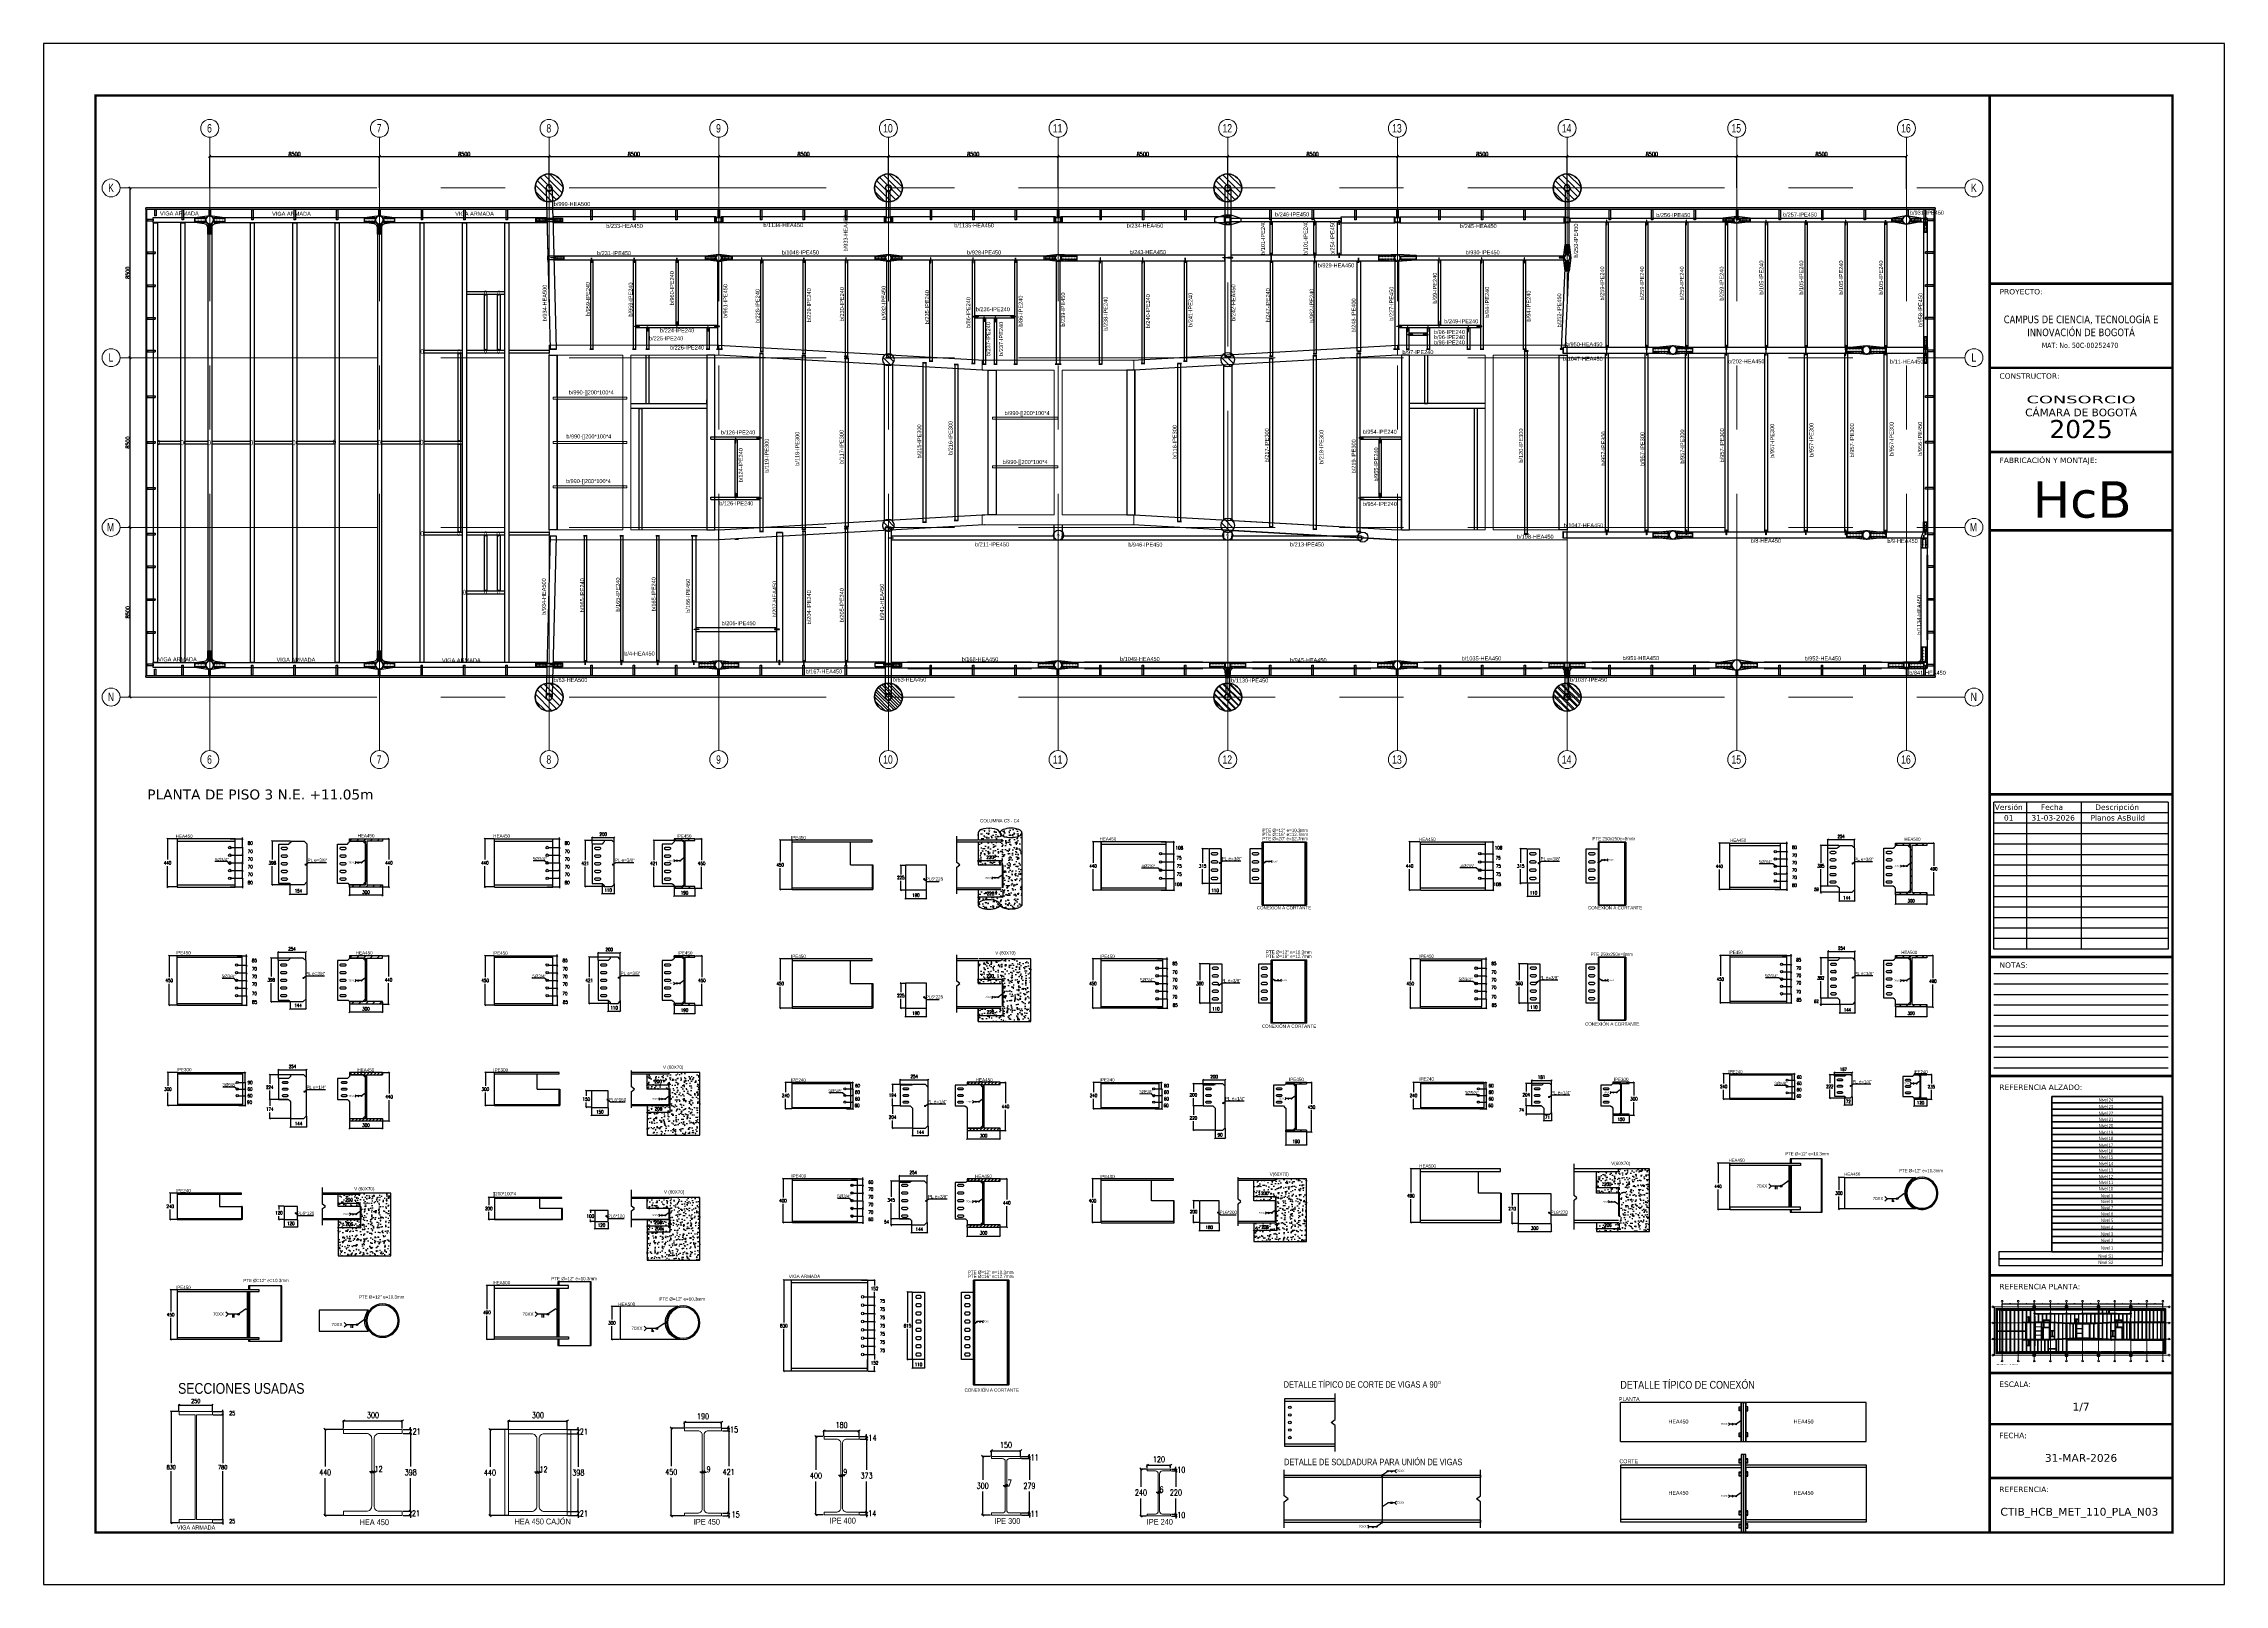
# Paper-space layout 'Layout2' of a CAD drawing. Header units: millimetres. Extents: x 4 to 845, y 6 to 600.
# The model-space entities are those that its viewports show. They can reach past a viewport. Long polylines and large blocks are cut down to what shows.
import ezdxf
from ezdxf.enums import TextEntityAlignment as Align

# ---------------------------------------------------------------- set-up
doc = ezdxf.new("R2010")
doc.units = ezdxf.units.MM
doc.header["$LTSCALE"] = 0.4
for name, pattern in [('Dash', [0.9525, 0.47625, -0.47625]), ('DXK_LINE_DOT1', [1.8814, 0.9407, -0.9407]), ('DXK_LINE_DOT2', [3.9198, 1.9599, -1.9599]), ('Grid Line', [3.33375, 1.905, -0.47625, 0.47625, -0.47625])]:
    doc.linetypes.add(name, pattern=pattern)
doc.layers.get('0').update_dxf_attribs({"color": 255})
for name, color, linetype, lineweight in [('0-2', 7, 'Dash', 9), ('0-3', 250, 'Continuous', 5), ('E_COLUMNAS', 1, 'Continuous', 18), ('E_COLUMNAS-1', 1, 'Continuous', 25), ('E_COLUMNAS-2', 1, 'Continuous', 9), ('E_COLUMNAS-3', 1, 'Continuous', 35), ('E_DETALLES', 7, 'Continuous', 9), ('E_EJES', 8, 'Continuous', 9), ('E_EJES-1', 8, 'Grid Line', 9), ('E_MUROS', 2, 'Continuous', 18), ('E_TEXTO', 3, 'Continuous', 9), ('E_VIGAS-1', 254, 'Continuous', 25), ('E_VIGAS-2', 8, 'Continuous', 25), ('I-WALL-1', 2, 'Continuous', 18), ('S-COLS-HDLN-1', 52, 'Continuous', 9), ('S-COLS-HDLN-2', 52, 'Continuous', 35)]:
    doc.layers.add(name, color=color, linetype=linetype, lineweight=lineweight)
for name, color, linetype in [('COTAS', 8, 'Continuous'), ('CX', 4, 'Continuous'), ('FORMATO', 7, 'Continuous'), ('P-PLATINA', 6, 'Continuous'), ('P_PLATINA', 6, 'Continuous'), ('perforaciones', 1, 'Continuous'), ('STL-OBJT', 7, 'Continuous'), ('TEXTO GENRAL', 3, 'Continuous'), ('TITULO', 3, 'Continuous'), ('VIEWPORT', 7, 'Continuous'), ('VIGAS', 5, 'Continuous')]:
    doc.layers.add(name, color=color, linetype=linetype)
doc.layers.get('CX').freeze()
doc.layers.get('VIEWPORT').freeze()
doc.styles.add('Arial Narrow', font='', dxfattribs={"height": 0.2})
doc.styles.add('Arial Narrow_3', font='', dxfattribs={"width": 0.85, "height": 0.05})
doc.styles.add('Arial Narrow_B_1', font='verdana.ttf', dxfattribs={"height": 0.0025})
doc.styles.add('CNI_COTAS', font='romans.shx', dxfattribs={"width": 0.8})
doc.styles.add('CX', font='ARIALUNI.ttf', dxfattribs={"width": 0.8, "height": 300})
doc.styles.add('MtXpl_Arial_Narrow', font='')
doc.styles.add('ROMANS', font='DINGRAFO.SHX')
doc.styles.add('Swis721 LtCn BT', font='swisscl.ttf', dxfattribs={"height": 0.42})
doc.styles.add('TEXTO GENERAL', font='verdana.ttf', dxfattribs={"height": 0.9})
doc.styles.add('VERDANA', font='arial.ttf')
doc.styles.get('Arial Narrow').set_extended_font_data('Arial Narrow')
doc.styles.get('Arial Narrow_3').set_extended_font_data('Arial Narrow')
doc.styles.get('MtXpl_Arial_Narrow').set_extended_font_data('Arial Narrow')
doc.dimstyles.new('1.1', dxfattribs={"dimscale": 0, "dimtxt": 15, "dimasz": 20, "dimexe": 2, "dimexo": 2, "dimgap": 7, "dimtad": 1, "dimdec": 0, "dimzin": 4, "dimdsep": 46, "dimtxsty": 'CNI_COTAS', "dimblk": 'DOTSMALL', "dimcen": 0, "dimclrd": 256, "dimclrt": 3, "dimadec": 0, "dimazin": 0, "dimtfac": 1, "dimtdec": 0, "dimtmove": 2, "dimatfit": 0, "dimldrblk": 'DOT', "dimfxl": 0.05, "dimtolj": 1, "dimtzin": 0, "dimarcsym": 1})
doc.dimstyles.new('1.4', dxfattribs={"dimscale": 0, "dimtxt": 30, "dimasz": 12, "dimexe": 4, "dimexo": 4, "dimgap": 15, "dimtad": 1, "dimdec": 0, "dimzin": 4, "dimdsep": 46, "dimtxsty": 'CNI_COTAS', "dimblk": 'OBLIQUE', "dimcen": -0.09, "dimclrd": 256, "dimclrt": 3, "dimadec": 0, "dimazin": 0, "dimtfac": 1, "dimtdec": 0, "dimtmove": 2, "dimatfit": 0, "dimldrblk": 'DOT', "dimfxl": 0.05, "dimtolj": 1, "dimtzin": 0, "dimarcsym": 0})
doc.dimstyles.new('1.5', dxfattribs={"dimscale": 0, "dimtxt": 200, "dimasz": 120, "dimexe": 4, "dimexo": 4, "dimgap": 15, "dimtad": 1, "dimdec": 0, "dimzin": 4, "dimdsep": 46, "dimtxsty": 'CNI_COTAS', "dimblk": 'OBLIQUE', "dimcen": -0.09, "dimclrd": 256, "dimclrt": 3, "dimadec": 0, "dimazin": 0, "dimtfac": 1, "dimtdec": 0, "dimtmove": 2, "dimatfit": 0, "dimldrblk": 'OBLIQUE', "dimfxl": 0.05, "dimtolj": 1, "dimtzin": 0, "dimarcsym": 0})
pattern_1 = [(135, (87054.57, -140512.8), (-159.09903, -159.09903), [])]

# ---------------------------------------------------------------- blocks, each defined once
blk = doc.blocks.new('EST_SFM_VIGA-METALICA-SECCION-C - EST_SFM_VIGA-METALICA-UPN160-1510769-_10_00m_N_E_-NIVEL-3 DOC')
at = {"layer": 'E_VIGAS-1'}
for p, q in [((-11.69, -0.018), (-11.69, 0.047)), ((11.677, 0.047), (-11.69, 0.047)), ((11.677, 0.047), (11.677, -0.018)), ((-11.69, -0.018), (11.677, -0.018))]:
    blk.add_line(p, q, dxfattribs=at)
blk = doc.blocks.new('EST_SFM_VIGA-METALICA-SECCION-C - EST_SFM_VIGA-METALICA-UPN160-1505289-_10_00m_N_E_-NIVEL-3 DOC')
at = {"layer": 'E_VIGAS-1'}
for p, q in [((-44.831, -0.047), (-44.831, 0.018)), ((44.822, 0.018), (-44.831, 0.018)), ((44.822, 0.018), (44.822, -0.047)), ((-44.831, -0.047), (44.822, -0.047))]:
    blk.add_line(p, q, dxfattribs=at)
blk = doc.blocks.new('EST_SFM_VIGA-METALICA-SECCION-C - EST_SFM_VIGA-METALICA-UPN160-1510871-_10_00m_N_E_-NIVEL-3 DOC')
at = {"layer": 'E_VIGAS-1'}
for p, q in [((-11.69, -0.047), (-11.69, 0.018)), ((11.677, 0.018), (-11.69, 0.018)), ((11.677, 0.018), (11.677, -0.047)), ((-11.69, -0.047), (11.677, -0.047))]:
    blk.add_line(p, q, dxfattribs=at)
blk = doc.blocks.new('EST_SFM_VIGA-METALICA-SECCION-C - EST_SFM_VIGA-METALICA-UPN160-1509776-_10_00m_N_E_-NIVEL-3 DOC')
at = {"layer": 'E_VIGAS-1'}
for p, q in [((-44.831, -0.018), (-44.831, 0.047)), ((44.822, 0.047), (-44.831, 0.047)), ((44.822, 0.047), (44.822, -0.018)), ((-44.831, -0.018), (44.822, -0.018))]:
    blk.add_line(p, q, dxfattribs=at)
blk = doc.blocks.new('DCTIB_CNI_EST_MOD-1A-FAC_0001_rvt-2-_10_00m_N_E_-NIVEL-3 DOC')
at = {"layer": 'E_VIGAS-1'}
for p, q in [((-85.436, 165.076), (-85.436, 165.077)), ((-85.436, 165.077), (-85.408, 165.077)), ((-85.436, 165.076), (-85.354, 165.076)), ((-85.354, 165.076), (-85.436, 165.076)), ((-85.436, 165.076), (-85.436, 164.763)), ((-85.398, 165.082), (-85.398, 165.096)), ((-85.398, 165.077), (-85.398, 165.082)), ((-85.393, 165.096), (-85.393, 165.082)), ((-85.393, 165.082), (-85.393, 165.077)), ((-85.382, 165.077), (-85.354, 165.077)), ((-85.354, 165.077), (-85.354, 165.076)), ((-85.354, 165.076), (-85.354, 164.763)), ((-84.064, 165.076), (-84.064, 165.077)), ((-84.064, 165.077), (-84.037, 165.077)), ((-84.064, 165.076), (-83.982, 165.076)), ((-83.982, 165.076), (-84.064, 165.076)), ((-84.064, 165.076), (-84.064, 164.564)), ((-84.026, 165.082), (-84.026, 165.096)), ((-84.026, 165.077), (-84.026, 165.082)), ((-84.021, 165.096), (-84.021, 165.082)), ((-84.021, 165.082), (-84.021, 165.077)), ((-84.01, 165.077), (-83.982, 165.077)), ((-83.982, 165.077), (-83.982, 165.076)), ((-83.982, 165.076), (-83.982, 164.564)), ((-82.703, 165.076), (-82.703, 165.077)), ((-82.703, 165.077), (-82.675, 165.077)), ((-82.703, 165.076), (-82.621, 165.076)), ((-82.621, 165.076), (-82.703, 165.076)), ((-82.703, 165.076), (-82.703, 164.767)), ((-82.664, 165.082), (-82.664, 165.096)), ((-82.664, 165.077), (-82.664, 165.082)), ((-82.659, 165.096), (-82.659, 165.082)), ((-82.659, 165.082), (-82.659, 165.077)), ((-82.649, 165.077), (-82.621, 165.077)), ((-82.621, 165.077), (-82.621, 165.076)), ((-82.621, 165.076), (-82.621, 164.767)), ((-80.578, 165.076), (-80.578, 165.077)), ((-80.578, 165.077), (-80.55, 165.077)), ((-80.578, 165.076), (-80.496, 165.076)), ((-80.496, 165.076), (-80.578, 165.076)), ((-80.578, 165.076), (-80.578, 164.564)), ((-80.539, 165.082), (-80.539, 165.096)), ((-80.539, 165.077), (-80.539, 165.082)), ((-80.534, 165.096), (-80.534, 165.082)), ((-80.534, 165.082), (-80.534, 165.077)), ((-80.524, 165.077), (-80.496, 165.077)), ((-80.496, 165.077), (-80.496, 165.076)), ((-80.496, 165.076), (-80.496, 164.564)), ((-78.453, 165.076), (-78.453, 165.077)), ((-78.453, 165.077), (-78.425, 165.077)), ((-78.453, 165.076), (-78.371, 165.076)), ((-78.371, 165.076), (-78.453, 165.076)), ((-78.453, 165.076), (-78.453, 164.564)), ((-78.414, 165.082), (-78.414, 165.096)), ((-78.414, 165.077), (-78.414, 165.082)), ((-78.409, 165.096), (-78.409, 165.082)), ((-78.409, 165.082), (-78.409, 165.077)), ((-78.399, 165.077), (-78.371, 165.077)), ((-78.371, 165.077), (-78.371, 165.076)), ((-78.371, 165.076), (-78.371, 164.564)), ((-76.328, 165.076), (-76.328, 165.077)), ((-76.328, 165.077), (-76.3, 165.077)), ((-76.328, 165.076), (-76.246, 165.076)), ((-76.246, 165.076), (-76.328, 165.076)), ((-76.328, 165.076), (-76.328, 164.564)), ((-76.289, 165.082), (-76.289, 165.096)), ((-76.289, 165.077), (-76.289, 165.082)), ((-76.284, 165.096), (-76.284, 165.082)), ((-76.284, 165.082), (-76.284, 165.077)), ((-76.274, 165.077), (-76.246, 165.077)), ((-76.246, 165.077), (-76.246, 165.076)), ((-76.246, 165.076), (-76.246, 164.564)), ((-74.203, 165.076), (-74.203, 165.077)), ((-74.203, 165.077), (-74.175, 165.077)), ((-74.203, 165.076), (-74.121, 165.076)), ((-74.121, 165.076), (-74.203, 165.076)), ((-74.203, 165.076), (-74.203, 164.763)), ((-74.164, 165.082), (-74.164, 165.096)), ((-74.164, 165.077), (-74.164, 165.082)), ((-74.159, 165.096), (-74.159, 165.082)), ((-74.159, 165.082), (-74.159, 165.077)), ((-74.149, 165.077), (-74.121, 165.077)), ((-74.121, 165.077), (-74.121, 165.076)), ((-74.121, 165.076), (-74.121, 164.763)), ((-72.078, 165.076), (-72.078, 165.077)), ((-72.078, 165.077), (-72.05, 165.077)), ((-72.078, 165.076), (-71.996, 165.076)), ((-71.996, 165.076), (-72.078, 165.076)), ((-72.078, 165.076), (-72.078, 164.564)), ((-72.039, 165.082), (-72.039, 165.096)), ((-72.039, 165.077), (-72.039, 165.082)), ((-72.034, 165.096), (-72.034, 165.082)), ((-72.034, 165.082), (-72.034, 165.077)), ((-72.024, 165.077), (-71.996, 165.077)), ((-71.996, 165.077), (-71.996, 165.076)), ((-71.996, 165.076), (-71.996, 164.564)), ((-69.953, 165.076), (-69.953, 165.077)), ((-69.953, 165.077), (-69.925, 165.077)), ((-69.953, 165.076), (-69.871, 165.076)), ((-69.871, 165.076), (-69.953, 165.076)), ((-69.953, 165.076), (-69.953, 164.564)), ((-69.914, 165.082), (-69.914, 165.096)), ((-69.914, 165.077), (-69.914, 165.082)), ((-69.909, 165.096), (-69.909, 165.082)), ((-69.909, 165.082), (-69.909, 165.077)), ((-69.899, 165.077), (-69.871, 165.077)), ((-69.871, 165.077), (-69.871, 165.076)), ((-69.871, 165.076), (-69.871, 164.564)), ((-67.828, 165.076), (-67.828, 165.077)), ((-67.828, 165.077), (-67.8, 165.077)), ((-67.828, 165.076), (-67.746, 165.076)), ((-67.746, 165.076), (-67.828, 165.076)), ((-67.828, 165.076), (-67.828, 164.564)), ((-67.789, 165.082), (-67.789, 165.096)), ((-67.789, 165.077), (-67.789, 165.082)), ((-67.784, 165.096), (-67.784, 165.082)), ((-67.784, 165.082), (-67.784, 165.077)), ((-67.774, 165.077), (-67.746, 165.077)), ((-67.746, 165.077), (-67.746, 165.076)), ((-67.746, 165.076), (-67.746, 164.564)), ((-63.583, 165.076), (-63.583, 165.077)), ((-63.583, 165.077), (-63.555, 165.077)), ((-63.583, 165.076), (-63.501, 165.076)), ((-63.501, 165.076), (-63.583, 165.076)), ((-63.583, 165.076), (-63.583, 164.564)), ((-63.545, 165.082), (-63.545, 165.096)), ((-63.545, 165.077), (-63.545, 165.082)), ((-63.54, 165.096), (-63.54, 165.082)), ((-63.54, 165.082), (-63.54, 165.077)), ((-63.529, 165.077), (-63.501, 165.077)), ((-63.501, 165.077), (-63.501, 165.076)), ((-63.501, 165.076), (-63.501, 164.564)), ((-61.453, 165.076), (-61.453, 165.077)), ((-61.453, 165.077), (-61.425, 165.077)), ((-61.453, 165.076), (-61.371, 165.076)), ((-61.371, 165.076), (-61.453, 165.076)), ((-61.453, 165.076), (-61.453, 164.564)), ((-61.415, 165.082), (-61.415, 165.096)), ((-61.415, 165.077), (-61.415, 165.082)), ((-61.41, 165.096), (-61.41, 165.082)), ((-61.41, 165.082), (-61.41, 165.077)), ((-61.399, 165.077), (-61.371, 165.077)), ((-61.371, 165.077), (-61.371, 165.076)), ((-61.371, 165.076), (-61.371, 164.564)), ((-59.323, 165.076), (-59.323, 165.077)), ((-59.323, 165.077), (-59.295, 165.077)), ((-59.323, 165.076), (-59.241, 165.076)), ((-59.241, 165.076), (-59.323, 165.076)), ((-59.323, 165.076), (-59.323, 164.564)), ((-59.285, 165.082), (-59.285, 165.096)), ((-59.285, 165.077), (-59.285, 165.082)), ((-59.28, 165.096), (-59.28, 165.082)), ((-59.28, 165.082), (-59.28, 165.077)), ((-59.269, 165.077), (-59.241, 165.077)), ((-59.241, 165.077), (-59.241, 165.076)), ((-59.241, 165.076), (-59.241, 164.564)), ((-57.203, 165.076), (-57.203, 165.077)), ((-57.203, 165.077), (-57.175, 165.077)), ((-57.203, 165.076), (-57.121, 165.076)), ((-57.121, 165.076), (-57.203, 165.076)), ((-57.203, 165.076), (-57.203, 164.686)), ((-57.165, 165.082), (-57.165, 165.096)), ((-57.165, 165.077), (-57.165, 165.082)), ((-57.16, 165.096), (-57.16, 165.082)), ((-57.16, 165.082), (-57.16, 165.077)), ((-57.149, 165.077), (-57.121, 165.077)), ((-57.121, 165.077), (-57.121, 165.076)), ((-57.121, 165.076), (-57.121, 164.686)), ((-55.083, 165.076), (-55.083, 165.077)), ((-55.083, 165.077), (-55.055, 165.077)), ((-55.083, 165.076), (-55.001, 165.076)), ((-55.001, 165.076), (-55.083, 165.076)), ((-55.083, 165.076), (-55.083, 164.564)), ((-55.045, 165.082), (-55.045, 165.096)), ((-55.045, 165.077), (-55.045, 165.082)), ((-55.04, 165.096), (-55.04, 165.082)), ((-55.04, 165.082), (-55.04, 165.077)), ((-55.029, 165.077), (-55.001, 165.077)), ((-55.001, 165.077), (-55.001, 165.076)), ((-55.001, 165.076), (-55.001, 164.564)), ((-52.953, 165.076), (-52.953, 165.077)), ((-52.953, 165.077), (-52.925, 165.077)), ((-52.953, 165.076), (-52.871, 165.076)), ((-52.871, 165.076), (-52.953, 165.076)), ((-52.953, 165.076), (-52.953, 164.564)), ((-52.915, 165.082), (-52.915, 165.096)), ((-52.915, 165.077), (-52.915, 165.082)), ((-52.91, 165.096), (-52.91, 165.082)), ((-52.91, 165.082), (-52.91, 165.077)), ((-52.899, 165.077), (-52.871, 165.077)), ((-52.871, 165.077), (-52.871, 165.076)), ((-52.871, 165.076), (-52.871, 164.564)), ((-50.823, 165.076), (-50.823, 165.077)), ((-50.823, 165.077), (-50.795, 165.077)), ((-50.823, 165.076), (-50.741, 165.076)), ((-50.741, 165.076), (-50.823, 165.076)), ((-50.823, 165.076), (-50.823, 164.564)), ((-50.785, 165.082), (-50.785, 165.096)), ((-50.785, 165.077), (-50.785, 165.082)), ((-50.78, 165.096), (-50.78, 165.082)), ((-50.78, 165.082), (-50.78, 165.077)), ((-50.769, 165.077), (-50.741, 165.077)), ((-50.741, 165.077), (-50.741, 165.076)), ((-50.741, 165.076), (-50.741, 164.564)), ((-46.578, 165.076), (-46.578, 165.077)), ((-46.578, 165.077), (-46.55, 165.077)), ((-46.578, 165.076), (-46.496, 165.076)), ((-46.496, 165.076), (-46.578, 165.076)), ((-46.578, 165.076), (-46.578, 164.564)), ((-46.539, 165.082), (-46.539, 165.096)), ((-46.539, 165.077), (-46.539, 165.082)), ((-46.534, 165.096), (-46.534, 165.082)), ((-46.534, 165.082), (-46.534, 165.077)), ((-46.524, 165.077), (-46.496, 165.077)), ((-46.496, 165.077), (-46.496, 165.076)), ((-46.496, 165.076), (-46.496, 164.564)), ((-44.453, 165.076), (-44.453, 165.077)), ((-44.453, 165.077), (-44.425, 165.077)), ((-44.453, 165.076), (-44.371, 165.076)), ((-44.371, 165.076), (-44.453, 165.076)), ((-44.453, 165.076), (-44.453, 164.564)), ((-44.414, 165.082), (-44.414, 165.096)), ((-44.414, 165.077), (-44.414, 165.082)), ((-44.409, 165.096), (-44.409, 165.082)), ((-44.409, 165.082), (-44.409, 165.077)), ((-44.399, 165.077), (-44.371, 165.077)), ((-44.371, 165.077), (-44.371, 165.076)), ((-44.371, 165.076), (-44.371, 164.564)), ((-42.328, 165.076), (-42.328, 165.077)), ((-42.328, 165.077), (-42.3, 165.077)), ((-42.328, 165.076), (-42.246, 165.076)), ((-42.246, 165.076), (-42.328, 165.076)), ((-42.328, 165.076), (-42.328, 164.564)), ((-42.289, 165.082), (-42.289, 165.096)), ((-42.289, 165.077), (-42.289, 165.082)), ((-42.284, 165.096), (-42.284, 165.082)), ((-42.284, 165.082), (-42.284, 165.077)), ((-42.274, 165.077), (-42.246, 165.077)), ((-42.246, 165.077), (-42.246, 165.076)), ((-42.246, 165.076), (-42.246, 164.564)), ((-40.203, 165.076), (-40.203, 165.077)), ((-40.203, 165.077), (-40.175, 165.077)), ((-40.203, 165.076), (-40.121, 165.076)), ((-40.121, 165.076), (-40.203, 165.076)), ((-40.203, 165.076), (-40.203, 164.685)), ((-40.165, 165.082), (-40.165, 165.096)), ((-40.165, 165.077), (-40.165, 165.082)), ((-40.16, 165.096), (-40.16, 165.082)), ((-40.16, 165.082), (-40.16, 165.077)), ((-40.149, 165.077), (-40.121, 165.077)), ((-40.121, 165.077), (-40.121, 165.076)), ((-40.121, 165.076), (-40.121, 164.685)), ((-38.078, 165.076), (-38.078, 165.077)), ((-38.078, 165.077), (-38.05, 165.077)), ((-38.078, 165.076), (-37.996, 165.076)), ((-37.996, 165.076), (-38.078, 165.076)), ((-38.078, 165.076), (-38.078, 164.565)), ((-38.039, 165.088), (-38.034, 165.088)), ((-38.039, 165.082), (-38.039, 165.088)), ((-38.039, 165.077), (-38.039, 165.082)), ((-38.034, 165.088), (-38.034, 165.082)), ((-38.034, 165.082), (-38.034, 165.077)), ((-38.024, 165.077), (-37.996, 165.077)), ((-37.996, 165.077), (-37.996, 165.076)), ((-37.996, 165.076), (-37.996, 164.565)), ((-35.953, 165.076), (-35.953, 165.077)), ((-35.953, 165.077), (-35.925, 165.077)), ((-35.953, 165.076), (-35.871, 165.076)), ((-35.871, 165.076), (-35.953, 165.076)), ((-35.953, 165.076), (-35.953, 164.565)), ((-35.914, 165.088), (-35.909, 165.088)), ((-35.914, 165.082), (-35.914, 165.088)), ((-35.914, 165.077), (-35.914, 165.082)), ((-35.909, 165.088), (-35.909, 165.082)), ((-35.909, 165.082), (-35.909, 165.077)), ((-35.899, 165.077), (-35.871, 165.077)), ((-35.871, 165.077), (-35.871, 165.076)), ((-35.871, 165.076), (-35.871, 164.565)), ((-33.828, 165.076), (-33.828, 165.077)), ((-33.828, 165.077), (-33.8, 165.077)), ((-33.828, 165.076), (-33.746, 165.076)), ((-33.746, 165.076), (-33.828, 165.076)), ((-33.828, 165.076), (-33.828, 164.564)), ((-33.789, 165.088), (-33.784, 165.088)), ((-33.789, 165.082), (-33.789, 165.088)), ((-33.789, 165.077), (-33.789, 165.082)), ((-33.784, 165.088), (-33.784, 165.082)), ((-33.784, 165.082), (-33.784, 165.077)), ((-33.774, 165.077), (-33.746, 165.077)), ((-33.746, 165.077), (-33.746, 165.076)), ((-33.746, 165.076), (-33.746, 164.564)), ((-29.573, 165.076), (-29.573, 165.077)), ((-29.573, 165.077), (-29.545, 165.077)), ((-29.573, 165.076), (-29.491, 165.076)), ((-29.491, 165.076), (-29.573, 165.076)), ((-29.573, 165.076), (-29.573, 164.564)), ((-29.535, 165.082), (-29.535, 165.096)), ((-29.535, 165.077), (-29.535, 165.082)), ((-29.53, 165.096), (-29.53, 165.082)), ((-29.53, 165.082), (-29.53, 165.077)), ((-29.519, 165.077), (-29.491, 165.077)), ((-29.491, 165.077), (-29.491, 165.076)), ((-29.491, 165.076), (-29.491, 164.564)), ((-27.443, 165.076), (-27.443, 165.077)), ((-27.443, 165.077), (-27.415, 165.077)), ((-27.443, 165.076), (-27.361, 165.076)), ((-27.361, 165.076), (-27.443, 165.076)), ((-27.443, 165.076), (-27.443, 164.564)), ((-27.405, 165.082), (-27.405, 165.096)), ((-27.405, 165.077), (-27.405, 165.082)), ((-27.4, 165.096), (-27.4, 165.082)), ((-27.4, 165.082), (-27.4, 165.077)), ((-27.389, 165.077), (-27.361, 165.077)), ((-27.361, 165.077), (-27.361, 165.076)), ((-27.361, 165.076), (-27.361, 164.564)), ((-25.313, 165.076), (-25.313, 165.077)), ((-25.313, 165.077), (-25.285, 165.077)), ((-25.313, 165.076), (-25.231, 165.076)), ((-25.231, 165.076), (-25.313, 165.076)), ((-25.313, 165.076), (-25.313, 164.566)), ((-25.275, 165.088), (-25.27, 165.088)), ((-25.275, 165.082), (-25.275, 165.088)), ((-25.275, 165.077), (-25.275, 165.082)), ((-25.27, 165.088), (-25.27, 165.082)), ((-25.27, 165.082), (-25.27, 165.077)), ((-25.259, 165.077), (-25.231, 165.077)), ((-25.231, 165.077), (-25.231, 165.076)), ((-25.231, 165.076), (-25.231, 164.566)), ((-23.203, 165.076), (-23.203, 165.077)), ((-23.203, 165.077), (-23.175, 165.077)), ((-23.203, 165.076), (-23.121, 165.076)), ((-23.121, 165.076), (-23.203, 165.076)), ((-23.203, 165.076), (-23.203, 164.685)), ((-23.165, 165.082), (-23.165, 165.096)), ((-23.165, 165.077), (-23.165, 165.082)), ((-23.16, 165.096), (-23.16, 165.082)), ((-23.16, 165.082), (-23.16, 165.077)), ((-23.149, 165.077), (-23.121, 165.077)), ((-23.121, 165.077), (-23.121, 165.076)), ((-23.121, 165.076), (-23.121, 164.685)), ((-21.108, 165.076), (-21.108, 165.077)), ((-21.108, 165.077), (-21.08, 165.077)), ((-21.108, 165.076), (-21.026, 165.076)), ((-21.026, 165.076), (-21.108, 165.076)), ((-21.108, 165.076), (-21.108, 164.564)), ((-21.069, 165.082), (-21.069, 165.096)), ((-21.069, 165.077), (-21.069, 165.082)), ((-21.064, 165.096), (-21.064, 165.082)), ((-21.064, 165.082), (-21.064, 165.077)), ((-21.054, 165.077), (-21.026, 165.077)), ((-21.026, 165.077), (-21.026, 165.076)), ((-21.026, 165.076), (-21.026, 164.564)), ((-18.973, 165.076), (-18.973, 165.077)), ((-18.973, 165.077), (-18.945, 165.077)), ((-18.973, 165.076), (-18.891, 165.076)), ((-18.891, 165.076), (-18.973, 165.076)), ((-18.973, 165.076), (-18.973, 164.564)), ((-18.934, 165.082), (-18.934, 165.096)), ((-18.934, 165.077), (-18.934, 165.082)), ((-18.929, 165.096), (-18.929, 165.082)), ((-18.929, 165.082), (-18.929, 165.077)), ((-18.919, 165.077), (-18.891, 165.077)), ((-18.891, 165.077), (-18.891, 165.076)), ((-18.891, 165.076), (-18.891, 164.564)), ((-16.838, 165.076), (-16.838, 165.077)), ((-16.838, 165.077), (-16.81, 165.077)), ((-16.838, 165.076), (-16.756, 165.076)), ((-16.756, 165.076), (-16.838, 165.076)), ((-16.838, 165.076), (-16.838, 164.564)), ((-16.799, 165.082), (-16.799, 165.096)), ((-16.799, 165.077), (-16.799, 165.082)), ((-16.794, 165.096), (-16.794, 165.082)), ((-16.794, 165.082), (-16.794, 165.077)), ((-16.784, 165.077), (-16.756, 165.077)), ((-16.756, 165.077), (-16.756, 165.076)), ((-16.756, 165.076), (-16.756, 164.564)), ((-12.573, 165.076), (-12.573, 165.077)), ((-12.573, 165.077), (-12.545, 165.077)), ((-12.573, 165.076), (-12.491, 165.076)), ((-12.491, 165.076), (-12.573, 165.076)), ((-12.573, 165.076), (-12.573, 164.564)), ((-12.535, 165.082), (-12.535, 165.096)), ((-12.535, 165.077), (-12.535, 165.082)), ((-12.53, 165.096), (-12.53, 165.082)), ((-12.53, 165.082), (-12.53, 165.077)), ((-12.519, 165.077), (-12.491, 165.077)), ((-12.491, 165.077), (-12.491, 165.076)), ((-12.491, 165.076), (-12.491, 164.564)), ((-10.443, 165.076), (-10.443, 165.077)), ((-10.443, 165.077), (-10.415, 165.077)), ((-10.443, 165.076), (-10.361, 165.076)), ((-10.361, 165.076), (-10.443, 165.076)), ((-10.443, 165.076), (-10.443, 164.564)), ((-10.405, 165.082), (-10.405, 165.096)), ((-10.405, 165.077), (-10.405, 165.082)), ((-10.4, 165.096), (-10.4, 165.082)), ((-10.4, 165.082), (-10.4, 165.077)), ((-10.389, 165.077), (-10.361, 165.077)), ((-10.361, 165.077), (-10.361, 165.076)), ((-10.361, 165.076), (-10.361, 164.564)), ((-8.313, 165.076), (-8.313, 165.077)), ((-8.313, 165.077), (-8.285, 165.077)), ((-8.313, 165.076), (-8.231, 165.076)), ((-8.231, 165.076), (-8.313, 165.076)), ((-8.313, 165.076), (-8.313, 164.564)), ((-8.275, 165.082), (-8.275, 165.096)), ((-8.275, 165.077), (-8.275, 165.082)), ((-8.27, 165.096), (-8.27, 165.082)), ((-8.27, 165.082), (-8.27, 165.077)), ((-8.259, 165.077), (-8.231, 165.077)), ((-8.231, 165.077), (-8.231, 165.076)), ((-8.231, 165.076), (-8.231, 164.564)), ((-6.183, 165.076), (-6.183, 165.077)), ((-6.183, 165.077), (-6.155, 165.077)), ((-6.183, 165.076), (-6.101, 165.076)), ((-6.101, 165.076), (-6.183, 165.076)), ((-6.183, 165.076), (-6.183, 164.564)), ((-6.145, 165.082), (-6.145, 165.096)), ((-6.145, 165.077), (-6.145, 165.082)), ((-6.14, 165.096), (-6.14, 165.082)), ((-6.14, 165.082), (-6.14, 165.077)), ((-6.129, 165.077), (-6.101, 165.077)), ((-6.101, 165.077), (-6.101, 165.076)), ((-6.101, 165.076), (-6.101, 164.564)), ((-4.053, 165.076), (-4.053, 165.077)), ((-4.053, 165.077), (-4.025, 165.077)), ((-4.053, 165.076), (-3.971, 165.076)), ((-3.971, 165.076), (-4.053, 165.076)), ((-4.053, 165.076), (-4.053, 164.564)), ((-4.015, 165.082), (-4.015, 165.096)), ((-4.015, 165.077), (-4.015, 165.082)), ((-4.01, 165.096), (-4.01, 165.082)), ((-4.01, 165.082), (-4.01, 165.077)), ((-3.999, 165.077), (-3.971, 165.077)), ((-3.971, 165.077), (-3.971, 165.076)), ((-3.971, 165.076), (-3.971, 164.564)), ((-1.923, 165.076), (-1.923, 165.077)), ((-1.923, 165.077), (-1.895, 165.077)), ((-1.923, 165.076), (-1.841, 165.076)), ((-1.841, 165.076), (-1.923, 165.076)), ((-1.923, 165.076), (-1.923, 164.564)), ((-1.885, 165.082), (-1.885, 165.096)), ((-1.885, 165.077), (-1.885, 165.082)), ((-1.88, 165.096), (-1.88, 165.082)), ((-1.88, 165.082), (-1.88, 165.077)), ((-1.869, 165.077), (-1.841, 165.077)), ((-1.841, 165.077), (-1.841, 165.076)), ((-1.841, 165.076), (-1.841, 164.564)), ((0.207, 165.076), (0.207, 165.077)), ((0.207, 165.077), (0.235, 165.077)), ((0.207, 165.076), (0.289, 165.076)), ((0.289, 165.076), (0.207, 165.076)), ((0.207, 165.076), (0.207, 164.564)), ((0.245, 165.082), (0.245, 165.096)), ((0.245, 165.077), (0.245, 165.082)), ((0.25, 165.096), (0.25, 165.082)), ((0.25, 165.082), (0.25, 165.077)), ((0.261, 165.077), (0.289, 165.077)), ((0.289, 165.077), (0.289, 165.076)), ((0.289, 165.076), (0.289, 164.564)), ((2.337, 165.076), (2.337, 165.077)), ((2.337, 165.077), (2.365, 165.077)), ((2.337, 165.076), (2.419, 165.076)), ((2.419, 165.076), (2.337, 165.076)), ((2.337, 165.076), (2.337, 164.749)), ((2.375, 165.082), (2.375, 165.096)), ((2.375, 165.077), (2.375, 165.082)), ((2.38, 165.096), (2.38, 165.082)), ((2.38, 165.082), (2.38, 165.077)), ((2.391, 165.077), (2.419, 165.077)), ((2.419, 165.077), (2.419, 165.076)), ((2.419, 165.076), (2.419, 164.749)), ((3.217, 165.076), (3.217, 165.077)), ((3.217, 165.077), (3.245, 165.077)), ((3.217, 165.076), (3.299, 165.076)), ((3.299, 165.076), (3.217, 165.076)), ((3.217, 165.076), (3.217, 164.564)), ((3.255, 165.082), (3.255, 165.096)), ((3.255, 165.077), (3.255, 165.082)), ((3.26, 165.096), (3.26, 165.082)), ((3.26, 165.082), (3.26, 165.077)), ((3.271, 165.077), (3.299, 165.077)), ((3.299, 165.077), (3.299, 165.076)), ((3.299, 165.076), (3.299, 164.564)), ((-85.354, 164.763), (-85.436, 164.763)), ((-82.621, 164.767), (-82.703, 164.767)), ((-74.121, 164.763), (-74.203, 164.763)), ((-57.121, 164.686), (-57.203, 164.686)), ((-40.121, 164.685), (-40.203, 164.685)), ((-23.121, 164.685), (-23.203, 164.685)), ((2.419, 164.749), (2.337, 164.749)), ((-85.808, 164.559), (-85.794, 164.559)), ((-85.794, 164.554), (-85.808, 164.554)), ((-85.794, 164.559), (-85.789, 164.559)), ((-85.789, 164.554), (-85.794, 164.554)), ((-85.789, 164.569), (-85.789, 164.597)), ((-85.789, 164.597), (-85.788, 164.597)), ((-85.788, 164.515), (-85.788, 164.597)), ((-85.788, 164.597), (-85.491, 164.597)), ((-85.788, 164.597), (-85.788, 164.515)), ((-85.491, 164.597), (-85.491, 164.515)), ((-83.982, 164.564), (-84.064, 164.564)), ((-80.496, 164.564), (-80.578, 164.564)), ((-78.371, 164.564), (-78.453, 164.564)), ((-76.246, 164.564), (-76.328, 164.564)), ((-71.996, 164.564), (-72.078, 164.564)), ((-69.871, 164.564), (-69.953, 164.564)), ((-67.746, 164.564), (-67.828, 164.564)), ((-63.501, 164.564), (-63.583, 164.564)), ((-61.371, 164.564), (-61.453, 164.564)), ((-59.241, 164.564), (-59.323, 164.564)), ((-55.001, 164.564), (-55.083, 164.564)), ((-52.871, 164.564), (-52.953, 164.564)), ((-50.741, 164.564), (-50.823, 164.564)), ((-46.496, 164.564), (-46.578, 164.564)), ((-44.371, 164.564), (-44.453, 164.564)), ((-42.246, 164.564), (-42.328, 164.564)), ((-37.996, 164.565), (-38.078, 164.565)), ((-35.871, 164.565), (-35.953, 164.565)), ((-33.746, 164.564), (-33.828, 164.564)), ((-29.491, 164.564), (-29.573, 164.564)), ((-27.361, 164.564), (-27.443, 164.564)), ((-25.231, 164.566), (-25.313, 164.566)), ((-21.026, 164.564), (-21.108, 164.564)), ((-18.891, 164.564), (-18.973, 164.564)), ((-16.756, 164.564), (-16.838, 164.564)), ((-12.491, 164.564), (-12.573, 164.564)), ((-10.361, 164.564), (-10.443, 164.564)), ((-8.231, 164.564), (-8.313, 164.564)), ((-6.101, 164.564), (-6.183, 164.564)), ((-3.971, 164.564), (-4.053, 164.564)), ((-1.841, 164.564), (-1.923, 164.564)), ((0.289, 164.564), (0.207, 164.564)), ((3.299, 164.564), (3.217, 164.564)), ((3.384, 164.515), (3.384, 164.597)), ((3.695, 164.597), (3.384, 164.597)), ((3.695, 164.597), (3.695, 164.515)), ((3.695, 164.515), (3.695, 164.597)), ((3.695, 164.597), (3.695, 164.597)), ((3.695, 164.597), (3.695, 164.569)), ((3.695, 164.559), (3.7, 164.559)), ((3.7, 164.554), (3.695, 164.554)), ((3.7, 164.559), (3.714, 164.559)), ((3.714, 164.554), (3.7, 164.554)), ((-85.789, 164.515), (-85.789, 164.543)), ((-85.788, 164.515), (-85.789, 164.515)), ((-85.788, 164.515), (-85.491, 164.515)), ((3.695, 164.515), (3.384, 164.515)), ((3.695, 164.543), (3.695, 164.515)), ((3.695, 164.515), (3.695, 164.515)), ((-85.808, 162.918), (-85.794, 162.918)), ((-85.794, 162.913), (-85.808, 162.913)), ((-85.794, 162.918), (-85.789, 162.918)), ((-85.789, 162.913), (-85.794, 162.913)), ((-85.789, 162.929), (-85.789, 162.957)), ((-85.789, 162.957), (-85.788, 162.957)), ((-85.789, 162.875), (-85.789, 162.903)), ((-85.788, 162.875), (-85.789, 162.875)), ((-85.788, 162.875), (-85.788, 162.957)), ((-85.788, 162.957), (-85.391, 162.957)), ((-85.788, 162.957), (-85.788, 162.875)), ((-85.788, 162.875), (-85.391, 162.875)), ((-85.391, 162.957), (-85.391, 162.875)), ((3.296, 162.875), (3.296, 162.957)), ((3.695, 162.957), (3.296, 162.957)), ((3.695, 162.875), (3.296, 162.875)), ((3.695, 162.957), (3.695, 162.875)), ((3.695, 162.875), (3.695, 162.957)), ((3.695, 162.957), (3.695, 162.957)), ((3.695, 162.957), (3.695, 162.929)), ((3.695, 162.918), (3.7, 162.918)), ((3.7, 162.913), (3.695, 162.913)), ((3.695, 162.903), (3.695, 162.875)), ((3.695, 162.875), (3.695, 162.875)), ((3.7, 162.918), (3.714, 162.918)), ((3.714, 162.913), (3.7, 162.913)), ((-85.789, 161.289), (-85.789, 161.317)), ((-85.789, 161.317), (-85.788, 161.317)), ((-85.788, 161.235), (-85.788, 161.317)), ((-85.788, 161.317), (-85.391, 161.317)), ((-85.788, 161.317), (-85.788, 161.235)), ((-85.391, 161.317), (-85.391, 161.235)), ((3.296, 161.235), (3.296, 161.317)), ((3.695, 161.317), (3.296, 161.317)), ((3.695, 161.317), (3.695, 161.235)), ((3.695, 161.235), (3.695, 161.317)), ((3.695, 161.317), (3.695, 161.317)), ((3.695, 161.317), (3.695, 161.289)), ((-85.808, 161.278), (-85.794, 161.278)), ((-85.794, 161.273), (-85.808, 161.273)), ((-85.794, 161.278), (-85.789, 161.278)), ((-85.789, 161.273), (-85.794, 161.273)), ((-85.789, 161.235), (-85.789, 161.262)), ((-85.788, 161.235), (-85.789, 161.235)), ((-85.788, 161.235), (-85.391, 161.235)), ((3.695, 161.235), (3.296, 161.235)), ((3.695, 161.278), (3.7, 161.278)), ((3.7, 161.273), (3.695, 161.273)), ((3.695, 161.262), (3.695, 161.235)), ((3.695, 161.235), (3.695, 161.235)), ((3.7, 161.278), (3.714, 161.278)), ((3.714, 161.273), (3.7, 161.273)), ((-85.808, 159.638), (-85.794, 159.638)), ((-85.794, 159.638), (-85.789, 159.638)), ((-85.789, 159.649), (-85.789, 159.676)), ((-85.789, 159.676), (-85.788, 159.676)), ((-85.788, 159.594), (-85.788, 159.676)), ((-85.788, 159.676), (-85.391, 159.676)), ((-85.788, 159.676), (-85.788, 159.594)), ((-85.391, 159.676), (-85.391, 159.594)), ((3.296, 159.594), (3.296, 159.676)), ((3.695, 159.676), (3.296, 159.676)), ((3.695, 159.676), (3.695, 159.594)), ((3.695, 159.594), (3.695, 159.676)), ((3.695, 159.676), (3.695, 159.676)), ((3.695, 159.676), (3.695, 159.649)), ((3.695, 159.638), (3.7, 159.638)), ((3.7, 159.638), (3.714, 159.638)), ((-85.794, 159.633), (-85.808, 159.633)), ((-85.789, 159.633), (-85.794, 159.633)), ((-85.789, 159.594), (-85.789, 159.622)), ((-85.788, 159.594), (-85.789, 159.594)), ((-85.788, 159.594), (-85.391, 159.594)), ((3.695, 159.594), (3.296, 159.594)), ((3.7, 159.633), (3.695, 159.633)), ((3.695, 159.622), (3.695, 159.594)), ((3.695, 159.594), (3.695, 159.594)), ((3.714, 159.633), (3.7, 159.633)), ((-85.808, 157.998), (-85.794, 157.998)), ((-85.794, 157.993), (-85.808, 157.993)), ((-85.794, 157.998), (-85.789, 157.998)), ((-85.789, 157.993), (-85.794, 157.993)), ((-85.789, 158.008), (-85.789, 158.036)), ((-85.789, 158.036), (-85.788, 158.036)), ((-85.789, 157.954), (-85.789, 157.982)), ((-85.788, 157.954), (-85.788, 158.036)), ((-85.788, 158.036), (-85.391, 158.036)), ((-85.788, 158.036), (-85.788, 157.954)), ((-85.391, 158.036), (-85.391, 157.954)), ((3.386, 157.954), (3.386, 158.036)), ((3.695, 158.036), (3.386, 158.036)), ((3.695, 158.036), (3.695, 157.954)), ((3.695, 157.954), (3.695, 158.036)), ((3.695, 158.036), (3.695, 158.036)), ((3.695, 158.036), (3.695, 158.008)), ((3.695, 157.998), (3.7, 157.998)), ((3.7, 157.993), (3.695, 157.993)), ((3.695, 157.982), (3.695, 157.954)), ((3.7, 157.998), (3.714, 157.998)), ((3.714, 157.993), (3.7, 157.993)), ((-85.788, 157.954), (-85.789, 157.954)), ((-85.788, 157.954), (-85.391, 157.954)), ((3.695, 157.954), (3.386, 157.954)), ((3.695, 157.954), (3.695, 157.954)), ((-85.789, 155.717), (-85.789, 155.745)), ((-85.789, 155.745), (-85.788, 155.745)), ((-85.788, 155.663), (-85.788, 155.745)), ((-85.788, 155.745), (-85.391, 155.745)), ((-85.788, 155.745), (-85.788, 155.663)), ((-85.391, 155.745), (-85.391, 155.663)), ((3.296, 155.663), (3.296, 155.745)), ((3.695, 155.745), (3.296, 155.745)), ((3.695, 155.745), (3.695, 155.663)), ((3.695, 155.663), (3.695, 155.745)), ((3.695, 155.745), (3.695, 155.745)), ((3.695, 155.745), (3.695, 155.717)), ((-85.808, 155.706), (-85.794, 155.706)), ((-85.794, 155.701), (-85.808, 155.701)), ((-85.794, 155.706), (-85.789, 155.706)), ((-85.789, 155.701), (-85.794, 155.701)), ((-85.789, 155.663), (-85.789, 155.691)), ((-85.788, 155.663), (-85.789, 155.663)), ((-85.788, 155.663), (-85.391, 155.663)), ((3.695, 155.663), (3.296, 155.663)), ((3.695, 155.706), (3.7, 155.706)), ((3.7, 155.701), (3.695, 155.701)), ((3.695, 155.691), (3.695, 155.663)), ((3.695, 155.663), (3.695, 155.663)), ((3.7, 155.706), (3.714, 155.706)), ((3.714, 155.701), (3.7, 155.701)), ((-85.808, 153.418), (-85.794, 153.418)), ((-85.794, 153.413), (-85.808, 153.413)), ((-85.794, 153.418), (-85.789, 153.418)), ((-85.789, 153.413), (-85.794, 153.413)), ((-85.789, 153.428), (-85.789, 153.456)), ((-85.789, 153.456), (-85.788, 153.456)), ((-85.789, 153.374), (-85.789, 153.402)), ((-85.788, 153.374), (-85.788, 153.456)), ((-85.788, 153.456), (-85.391, 153.456)), ((-85.788, 153.456), (-85.788, 153.374)), ((-85.391, 153.456), (-85.391, 153.374)), ((3.296, 153.374), (3.296, 153.456)), ((3.695, 153.456), (3.296, 153.456)), ((3.695, 153.456), (3.695, 153.374)), ((3.695, 153.374), (3.695, 153.456)), ((3.695, 153.456), (3.695, 153.456)), ((3.695, 153.456), (3.695, 153.428)), ((3.695, 153.418), (3.7, 153.418)), ((3.7, 153.413), (3.695, 153.413)), ((3.695, 153.402), (3.695, 153.374)), ((3.7, 153.418), (3.714, 153.418)), ((3.714, 153.413), (3.7, 153.413)), ((-85.788, 153.374), (-85.789, 153.374)), ((-85.788, 153.374), (-85.391, 153.374)), ((3.695, 153.374), (3.296, 153.374)), ((3.695, 153.374), (3.695, 153.374)), ((-85.789, 151.139), (-85.789, 151.166)), ((-85.789, 151.166), (-85.788, 151.166)), ((-85.788, 151.084), (-85.788, 151.166)), ((-85.788, 151.166), (-85.391, 151.166)), ((-85.788, 151.166), (-85.788, 151.084)), ((-85.391, 151.166), (-85.391, 151.084)), ((3.296, 151.084), (3.296, 151.166)), ((3.695, 151.166), (3.296, 151.166)), ((3.695, 151.166), (3.695, 151.084)), ((3.695, 151.084), (3.695, 151.166)), ((3.695, 151.166), (3.695, 151.166)), ((3.695, 151.166), (3.695, 151.139)), ((-85.808, 151.128), (-85.794, 151.128)), ((-85.794, 151.123), (-85.808, 151.123)), ((-85.794, 151.128), (-85.789, 151.128)), ((-85.789, 151.123), (-85.794, 151.123)), ((-85.789, 151.084), (-85.789, 151.112)), ((-85.788, 151.084), (-85.789, 151.084)), ((-85.788, 151.084), (-85.391, 151.084)), ((3.695, 151.084), (3.296, 151.084)), ((3.695, 151.128), (3.7, 151.128)), ((3.7, 151.123), (3.695, 151.123)), ((3.695, 151.112), (3.695, 151.084)), ((3.695, 151.084), (3.695, 151.084)), ((3.7, 151.128), (3.714, 151.128)), ((3.714, 151.123), (3.7, 151.123)), ((-85.808, 148.838), (-85.794, 148.838)), ((-85.794, 148.833), (-85.808, 148.833)), ((-85.794, 148.838), (-85.789, 148.838)), ((-85.789, 148.833), (-85.794, 148.833)), ((-85.789, 148.849), (-85.789, 148.876)), ((-85.789, 148.876), (-85.788, 148.876)), ((-85.789, 148.794), (-85.789, 148.822)), ((-85.788, 148.794), (-85.788, 148.876)), ((-85.788, 148.876), (-85.391, 148.876)), ((-85.788, 148.876), (-85.788, 148.794)), ((-85.391, 148.876), (-85.391, 148.794)), ((3.386, 148.794), (3.386, 148.876)), ((3.695, 148.876), (3.386, 148.876)), ((3.695, 148.876), (3.695, 148.794)), ((3.695, 148.794), (3.695, 148.876)), ((3.695, 148.876), (3.695, 148.876)), ((3.695, 148.876), (3.695, 148.849)), ((3.695, 148.838), (3.7, 148.838)), ((3.7, 148.833), (3.695, 148.833)), ((3.695, 148.822), (3.695, 148.794)), ((3.7, 148.838), (3.714, 148.838)), ((3.714, 148.833), (3.7, 148.833)), ((-85.788, 148.794), (-85.789, 148.794)), ((-85.788, 148.794), (-85.391, 148.794)), ((3.695, 148.794), (3.386, 148.794)), ((3.695, 148.794), (3.695, 148.794)), ((-85.808, 147.195), (-85.794, 147.195)), ((-85.794, 147.19), (-85.808, 147.19)), ((-85.794, 147.195), (-85.789, 147.195)), ((-85.789, 147.19), (-85.794, 147.19)), ((-85.789, 147.206), (-85.789, 147.234)), ((-85.789, 147.234), (-85.788, 147.234)), ((-85.789, 147.152), (-85.789, 147.18)), ((-85.788, 147.152), (-85.789, 147.152)), ((-85.788, 147.152), (-85.788, 147.234)), ((-85.788, 147.234), (-85.391, 147.234)), ((-85.788, 147.234), (-85.788, 147.152)), ((-85.788, 147.152), (-85.391, 147.152)), ((-85.391, 147.234), (-85.391, 147.152)), ((3.371, 147.152), (3.371, 147.234)), ((3.695, 147.234), (3.371, 147.234)), ((3.695, 147.152), (3.371, 147.152)), ((3.695, 147.234), (3.695, 147.152)), ((3.695, 147.152), (3.695, 147.234)), ((3.695, 147.234), (3.695, 147.234)), ((3.695, 147.234), (3.695, 147.206)), ((3.695, 147.195), (3.7, 147.195)), ((3.7, 147.19), (3.695, 147.19)), ((3.695, 147.18), (3.695, 147.152)), ((3.695, 147.152), (3.695, 147.152)), ((3.7, 147.195), (3.714, 147.195)), ((3.714, 147.19), (3.7, 147.19)), ((-85.789, 145.564), (-85.789, 145.592)), ((-85.789, 145.592), (-85.788, 145.592)), ((-85.788, 145.51), (-85.788, 145.592)), ((-85.788, 145.592), (-85.391, 145.592)), ((-85.788, 145.592), (-85.788, 145.51)), ((-85.391, 145.592), (-85.391, 145.51)), ((3.371, 145.51), (3.371, 145.592)), ((3.695, 145.592), (3.371, 145.592)), ((3.695, 145.592), (3.695, 145.51)), ((3.695, 145.51), (3.695, 145.592)), ((3.695, 145.592), (3.695, 145.592)), ((3.695, 145.592), (3.695, 145.564)), ((-85.808, 145.553), (-85.794, 145.553)), ((-85.794, 145.548), (-85.808, 145.548)), ((-85.794, 145.553), (-85.789, 145.553)), ((-85.789, 145.548), (-85.794, 145.548)), ((-85.789, 145.51), (-85.789, 145.537)), ((-85.788, 145.51), (-85.789, 145.51)), ((-85.788, 145.51), (-85.391, 145.51)), ((3.695, 145.51), (3.371, 145.51)), ((3.695, 145.553), (3.7, 145.553)), ((3.7, 145.548), (3.695, 145.548)), ((3.695, 145.537), (3.695, 145.51)), ((3.695, 145.51), (3.695, 145.51)), ((3.7, 145.553), (3.714, 145.553)), ((3.714, 145.548), (3.7, 145.548)), ((-85.808, 143.911), (-85.794, 143.911)), ((-85.794, 143.906), (-85.808, 143.906)), ((-85.794, 143.911), (-85.789, 143.911)), ((-85.789, 143.906), (-85.794, 143.906)), ((-85.789, 143.921), (-85.789, 143.949)), ((-85.789, 143.949), (-85.788, 143.949)), ((-85.789, 143.867), (-85.789, 143.895)), ((-85.788, 143.867), (-85.788, 143.949)), ((-85.788, 143.949), (-85.391, 143.949)), ((-85.788, 143.949), (-85.788, 143.867)), ((-85.391, 143.949), (-85.391, 143.867)), ((3.371, 143.867), (3.371, 143.949)), ((3.695, 143.949), (3.371, 143.949)), ((3.695, 143.949), (3.695, 143.867)), ((3.695, 143.867), (3.695, 143.949)), ((3.695, 143.949), (3.695, 143.949)), ((3.695, 143.949), (3.695, 143.921)), ((3.695, 143.911), (3.7, 143.911)), ((3.7, 143.906), (3.695, 143.906)), ((3.695, 143.895), (3.695, 143.867)), ((3.7, 143.911), (3.714, 143.911)), ((3.714, 143.906), (3.7, 143.906)), ((-85.788, 143.867), (-85.789, 143.867)), ((-85.788, 143.867), (-85.391, 143.867)), ((3.695, 143.867), (3.371, 143.867)), ((3.695, 143.867), (3.695, 143.867)), ((-85.808, 142.268), (-85.794, 142.268)), ((-85.794, 142.263), (-85.808, 142.263)), ((-85.794, 142.268), (-85.789, 142.268)), ((-85.789, 142.263), (-85.794, 142.263)), ((-85.789, 142.307), (-85.788, 142.307)), ((-85.789, 142.279), (-85.789, 142.307)), ((-85.789, 142.225), (-85.789, 142.253)), ((-85.788, 142.225), (-85.789, 142.225)), ((-85.788, 142.225), (-85.788, 142.307)), ((-85.788, 142.307), (-85.788, 142.225)), ((-85.491, 142.307), (-85.788, 142.307)), ((-85.491, 142.225), (-85.788, 142.225)), ((-85.491, 142.307), (-85.491, 142.225)), ((-84.064, 142.261), (-83.982, 142.261)), ((-84.064, 141.749), (-84.064, 142.261)), ((-83.982, 141.749), (-83.982, 142.261)), ((-80.578, 142.261), (-80.496, 142.261)), ((-80.578, 141.749), (-80.578, 142.261)), ((-80.496, 141.749), (-80.496, 142.261)), ((-78.453, 142.261), (-78.371, 142.261)), ((-78.453, 141.749), (-78.453, 142.261)), ((-78.371, 141.749), (-78.371, 142.261)), ((-76.328, 142.261), (-76.246, 142.261)), ((-76.328, 141.749), (-76.328, 142.261)), ((-76.246, 141.749), (-76.246, 142.261)), ((-72.078, 142.261), (-71.996, 142.261)), ((-72.078, 141.749), (-72.078, 142.261)), ((-71.996, 141.749), (-71.996, 142.261)), ((-69.953, 142.261), (-69.871, 142.261)), ((-69.953, 141.749), (-69.953, 142.261)), ((-69.871, 141.749), (-69.871, 142.261)), ((-67.828, 142.261), (-67.746, 142.261)), ((-67.828, 141.749), (-67.828, 142.261)), ((-67.746, 141.749), (-67.746, 142.261)), ((-63.573, 142.261), (-63.491, 142.261)), ((-63.573, 141.749), (-63.573, 142.261)), ((-63.491, 141.749), (-63.491, 142.261)), ((-61.453, 142.261), (-61.371, 142.261)), ((-61.453, 141.749), (-61.453, 142.261)), ((-61.371, 141.749), (-61.371, 142.261)), ((-59.323, 142.261), (-59.241, 142.261)), ((-59.323, 141.749), (-59.323, 142.261)), ((-59.241, 141.749), (-59.241, 142.261)), ((-55.083, 142.261), (-55.001, 142.261)), ((-55.083, 141.749), (-55.083, 142.261)), ((-55.001, 141.749), (-55.001, 142.261)), ((-52.953, 142.261), (-52.871, 142.261)), ((-52.953, 141.749), (-52.953, 142.261)), ((-52.871, 141.749), (-52.871, 142.261)), ((-50.823, 142.261), (-50.741, 142.261)), ((-50.823, 141.749), (-50.823, 142.261)), ((-50.741, 141.749), (-50.741, 142.261)), ((-46.578, 142.261), (-46.496, 142.261)), ((-46.578, 141.749), (-46.578, 142.261)), ((-46.496, 141.749), (-46.496, 142.261)), ((-44.453, 142.261), (-44.371, 142.261)), ((-44.453, 141.749), (-44.453, 142.261)), ((-44.371, 141.749), (-44.371, 142.261)), ((-42.328, 142.261), (-42.246, 142.261)), ((-42.328, 141.749), (-42.328, 142.261)), ((-42.246, 141.749), (-42.246, 142.261)), ((-38.078, 142.26), (-37.996, 142.26)), ((-38.078, 141.749), (-38.078, 142.26)), ((-37.996, 141.749), (-37.996, 142.26)), ((-35.953, 142.26), (-35.871, 142.26)), ((-35.953, 141.749), (-35.953, 142.26)), ((-35.871, 141.749), (-35.871, 142.26)), ((-33.828, 142.261), (-33.746, 142.261)), ((-33.828, 141.749), (-33.828, 142.261)), ((-33.746, 141.749), (-33.746, 142.261)), ((-29.573, 142.261), (-29.491, 142.261)), ((-29.573, 141.749), (-29.573, 142.261)), ((-29.491, 141.749), (-29.491, 142.261)), ((-27.443, 142.261), (-27.361, 142.261)), ((-27.443, 141.749), (-27.443, 142.261)), ((-27.361, 141.749), (-27.361, 142.261)), ((-25.313, 142.259), (-25.231, 142.259)), ((-25.313, 141.749), (-25.313, 142.259)), ((-25.231, 141.749), (-25.231, 142.259)), ((-21.073, 142.261), (-20.991, 142.261)), ((-21.073, 141.749), (-21.073, 142.261)), ((-20.991, 141.749), (-20.991, 142.261)), ((-18.943, 142.261), (-18.861, 142.261)), ((-18.943, 141.749), (-18.943, 142.261)), ((-18.861, 141.749), (-18.861, 142.261)), ((-16.813, 142.261), (-16.731, 142.261)), ((-16.813, 141.749), (-16.813, 142.261)), ((-16.731, 141.749), (-16.731, 142.261)), ((-12.573, 142.261), (-12.491, 142.261)), ((-12.573, 141.749), (-12.573, 142.261)), ((-12.491, 141.749), (-12.491, 142.261)), ((-10.443, 142.261), (-10.361, 142.261)), ((-10.443, 141.749), (-10.443, 142.261)), ((-10.361, 141.749), (-10.361, 142.261)), ((-8.313, 142.261), (-8.231, 142.261)), ((-8.313, 141.749), (-8.313, 142.261)), ((-8.231, 141.749), (-8.231, 142.261)), ((-4.053, 142.261), (-3.971, 142.261)), ((-4.053, 141.749), (-4.053, 142.261)), ((-3.971, 141.749), (-3.971, 142.261)), ((-1.923, 142.261), (-1.841, 142.261)), ((-1.923, 141.749), (-1.923, 142.261)), ((-1.841, 141.749), (-1.841, 142.261)), ((0.207, 142.261), (0.289, 142.261)), ((0.207, 141.749), (0.207, 142.261)), ((0.289, 141.749), (0.289, 142.261)), ((3.217, 142.261), (3.299, 142.261)), ((3.217, 141.749), (3.217, 142.261)), ((3.299, 141.749), (3.299, 142.261)), ((3.371, 142.225), (3.371, 142.307)), ((3.371, 142.307), (3.695, 142.307)), ((3.371, 142.225), (3.695, 142.225)), ((3.695, 142.307), (3.695, 142.225)), ((3.695, 142.307), (3.695, 142.279)), ((3.695, 142.307), (3.695, 142.307)), ((3.695, 142.225), (3.695, 142.307)), ((3.695, 142.268), (3.7, 142.268)), ((3.7, 142.263), (3.695, 142.263)), ((3.695, 142.253), (3.695, 142.225)), ((3.695, 142.225), (3.695, 142.225)), ((3.7, 142.268), (3.714, 142.268)), ((3.714, 142.263), (3.7, 142.263)), ((2.337, 142.14), (2.419, 142.14)), ((2.337, 141.749), (2.337, 142.14)), ((2.419, 141.749), (2.419, 142.14)), ((-85.435, 142.063), (-85.353, 142.063)), ((-85.435, 141.749), (-85.435, 142.063)), ((-85.353, 141.749), (-85.353, 142.063)), ((-82.703, 142.058), (-82.621, 142.058)), ((-82.703, 141.749), (-82.703, 142.058)), ((-82.621, 141.749), (-82.621, 142.058)), ((-74.203, 142.063), (-74.121, 142.063)), ((-74.203, 141.749), (-74.203, 142.063)), ((-74.121, 141.749), (-74.121, 142.063)), ((-57.203, 142.06), (-57.121, 142.06)), ((-57.203, 141.749), (-57.203, 142.06)), ((-57.121, 141.749), (-57.121, 142.06)), ((-40.203, 142.062), (-40.121, 142.062)), ((-40.203, 141.749), (-40.203, 142.062)), ((-40.121, 141.749), (-40.121, 142.062)), ((-23.203, 142.064), (-23.121, 142.064)), ((-23.203, 141.749), (-23.203, 142.064)), ((-23.121, 141.749), (-23.121, 142.064)), ((-6.183, 142.013), (-6.101, 142.013)), ((-6.183, 141.749), (-6.183, 142.013)), ((-6.101, 141.749), (-6.101, 142.013)), ((-85.353, 141.749), (-85.435, 141.749)), ((-85.435, 141.748), (-85.435, 141.749)), ((-85.435, 141.749), (-85.353, 141.749)), ((-85.407, 141.748), (-85.435, 141.748)), ((-85.396, 141.743), (-85.396, 141.748)), ((-85.396, 141.729), (-85.396, 141.743)), ((-85.391, 141.748), (-85.391, 141.743)), ((-85.391, 141.743), (-85.391, 141.729)), ((-85.353, 141.748), (-85.381, 141.748)), ((-85.353, 141.749), (-85.353, 141.748)), ((-83.982, 141.749), (-84.064, 141.749)), ((-84.064, 141.748), (-84.064, 141.749)), ((-84.064, 141.749), (-83.982, 141.749)), ((-84.037, 141.748), (-84.064, 141.748)), ((-84.026, 141.743), (-84.026, 141.748)), ((-84.026, 141.729), (-84.026, 141.743)), ((-84.021, 141.748), (-84.021, 141.743)), ((-84.021, 141.743), (-84.021, 141.729)), ((-83.982, 141.748), (-84.01, 141.748)), ((-83.982, 141.749), (-83.982, 141.748)), ((-82.621, 141.749), (-82.703, 141.749)), ((-82.703, 141.748), (-82.703, 141.749)), ((-82.703, 141.749), (-82.621, 141.749)), ((-82.675, 141.748), (-82.703, 141.748)), ((-82.664, 141.743), (-82.664, 141.748)), ((-82.664, 141.729), (-82.664, 141.743)), ((-82.659, 141.748), (-82.659, 141.743)), ((-82.659, 141.743), (-82.659, 141.729)), ((-82.621, 141.748), (-82.649, 141.748)), ((-82.621, 141.749), (-82.621, 141.748)), ((-80.496, 141.749), (-80.578, 141.749)), ((-80.578, 141.748), (-80.578, 141.749)), ((-80.578, 141.749), (-80.496, 141.749)), ((-80.55, 141.748), (-80.578, 141.748)), ((-80.539, 141.743), (-80.539, 141.748)), ((-80.539, 141.729), (-80.539, 141.743)), ((-80.534, 141.748), (-80.534, 141.743)), ((-80.534, 141.743), (-80.534, 141.729)), ((-80.496, 141.748), (-80.524, 141.748)), ((-80.496, 141.749), (-80.496, 141.748)), ((-78.371, 141.749), (-78.453, 141.749)), ((-78.453, 141.748), (-78.453, 141.749)), ((-78.453, 141.749), (-78.371, 141.749)), ((-78.425, 141.748), (-78.453, 141.748)), ((-78.414, 141.743), (-78.414, 141.748)), ((-78.414, 141.729), (-78.414, 141.743)), ((-78.409, 141.748), (-78.409, 141.743)), ((-78.409, 141.743), (-78.409, 141.729)), ((-78.371, 141.748), (-78.399, 141.748)), ((-78.371, 141.749), (-78.371, 141.748)), ((-76.246, 141.749), (-76.328, 141.749)), ((-76.328, 141.748), (-76.328, 141.749)), ((-76.328, 141.749), (-76.246, 141.749)), ((-76.3, 141.748), (-76.328, 141.748)), ((-76.289, 141.743), (-76.289, 141.748)), ((-76.289, 141.729), (-76.289, 141.743)), ((-76.284, 141.748), (-76.284, 141.743)), ((-76.284, 141.743), (-76.284, 141.729)), ((-76.246, 141.748), (-76.274, 141.748)), ((-76.246, 141.749), (-76.246, 141.748)), ((-74.121, 141.749), (-74.203, 141.749)), ((-74.203, 141.748), (-74.203, 141.749)), ((-74.203, 141.749), (-74.121, 141.749)), ((-74.175, 141.748), (-74.203, 141.748)), ((-74.164, 141.743), (-74.164, 141.748)), ((-74.164, 141.729), (-74.164, 141.743)), ((-74.159, 141.748), (-74.159, 141.743)), ((-74.159, 141.743), (-74.159, 141.729)), ((-74.121, 141.748), (-74.149, 141.748)), ((-74.121, 141.749), (-74.121, 141.748)), ((-71.996, 141.749), (-72.078, 141.749)), ((-72.078, 141.748), (-72.078, 141.749)), ((-72.078, 141.749), (-71.996, 141.749)), ((-72.05, 141.748), (-72.078, 141.748)), ((-72.039, 141.743), (-72.039, 141.748)), ((-72.039, 141.729), (-72.039, 141.743)), ((-72.034, 141.748), (-72.034, 141.743)), ((-72.034, 141.743), (-72.034, 141.729)), ((-71.996, 141.748), (-72.024, 141.748)), ((-71.996, 141.749), (-71.996, 141.748)), ((-69.871, 141.749), (-69.953, 141.749)), ((-69.953, 141.748), (-69.953, 141.749)), ((-69.953, 141.749), (-69.871, 141.749)), ((-69.925, 141.748), (-69.953, 141.748)), ((-69.914, 141.743), (-69.914, 141.748)), ((-69.914, 141.729), (-69.914, 141.743)), ((-69.909, 141.748), (-69.909, 141.743)), ((-69.909, 141.743), (-69.909, 141.729)), ((-69.871, 141.748), (-69.899, 141.748)), ((-69.871, 141.749), (-69.871, 141.748)), ((-67.746, 141.749), (-67.828, 141.749)), ((-67.828, 141.748), (-67.828, 141.749)), ((-67.828, 141.749), (-67.746, 141.749)), ((-67.8, 141.748), (-67.828, 141.748)), ((-67.789, 141.743), (-67.789, 141.748)), ((-67.789, 141.729), (-67.789, 141.743)), ((-67.784, 141.748), (-67.784, 141.743)), ((-67.784, 141.743), (-67.784, 141.729)), ((-67.746, 141.748), (-67.774, 141.748)), ((-67.746, 141.749), (-67.746, 141.748)), ((-63.491, 141.749), (-63.573, 141.749)), ((-63.573, 141.748), (-63.573, 141.749)), ((-63.573, 141.749), (-63.491, 141.749)), ((-63.545, 141.748), (-63.573, 141.748)), ((-63.535, 141.743), (-63.535, 141.748)), ((-63.535, 141.729), (-63.535, 141.743)), ((-63.53, 141.748), (-63.53, 141.743)), ((-63.53, 141.743), (-63.53, 141.729)), ((-63.491, 141.748), (-63.519, 141.748)), ((-63.491, 141.749), (-63.491, 141.748)), ((-61.371, 141.749), (-61.453, 141.749)), ((-61.453, 141.748), (-61.453, 141.749)), ((-61.453, 141.749), (-61.371, 141.749)), ((-61.425, 141.748), (-61.453, 141.748)), ((-61.415, 141.743), (-61.415, 141.748)), ((-61.415, 141.729), (-61.415, 141.743)), ((-61.41, 141.748), (-61.41, 141.743)), ((-61.41, 141.743), (-61.41, 141.729)), ((-61.371, 141.748), (-61.399, 141.748)), ((-61.371, 141.749), (-61.371, 141.748)), ((-59.241, 141.749), (-59.323, 141.749)), ((-59.323, 141.748), (-59.323, 141.749)), ((-59.323, 141.749), (-59.241, 141.749)), ((-59.295, 141.748), (-59.323, 141.748)), ((-59.285, 141.743), (-59.285, 141.748)), ((-59.285, 141.729), (-59.285, 141.743)), ((-59.28, 141.748), (-59.28, 141.743)), ((-59.28, 141.743), (-59.28, 141.729)), ((-59.241, 141.748), (-59.269, 141.748)), ((-59.241, 141.749), (-59.241, 141.748)), ((-57.121, 141.749), (-57.203, 141.749)), ((-57.203, 141.748), (-57.203, 141.749)), ((-57.203, 141.749), (-57.121, 141.749)), ((-57.175, 141.748), (-57.203, 141.748)), ((-57.165, 141.743), (-57.165, 141.748)), ((-57.165, 141.729), (-57.165, 141.743)), ((-57.16, 141.748), (-57.16, 141.743)), ((-57.16, 141.743), (-57.16, 141.729)), ((-57.121, 141.748), (-57.149, 141.748)), ((-57.121, 141.749), (-57.121, 141.748)), ((-55.001, 141.749), (-55.083, 141.749)), ((-55.083, 141.748), (-55.083, 141.749)), ((-55.083, 141.749), (-55.001, 141.749)), ((-55.055, 141.748), (-55.083, 141.748)), ((-55.045, 141.743), (-55.045, 141.748)), ((-55.045, 141.729), (-55.045, 141.743)), ((-55.04, 141.748), (-55.04, 141.743)), ((-55.04, 141.743), (-55.04, 141.729)), ((-55.001, 141.748), (-55.029, 141.748)), ((-55.001, 141.749), (-55.001, 141.748)), ((-52.871, 141.749), (-52.953, 141.749)), ((-52.953, 141.748), (-52.953, 141.749)), ((-52.953, 141.749), (-52.871, 141.749)), ((-52.925, 141.748), (-52.953, 141.748)), ((-52.915, 141.743), (-52.915, 141.748)), ((-52.915, 141.729), (-52.915, 141.743)), ((-52.91, 141.748), (-52.91, 141.743)), ((-52.91, 141.743), (-52.91, 141.729)), ((-52.871, 141.748), (-52.899, 141.748)), ((-52.871, 141.749), (-52.871, 141.748)), ((-50.741, 141.749), (-50.823, 141.749)), ((-50.823, 141.748), (-50.823, 141.749)), ((-50.823, 141.749), (-50.741, 141.749)), ((-50.795, 141.748), (-50.823, 141.748)), ((-50.785, 141.743), (-50.785, 141.748)), ((-50.785, 141.729), (-50.785, 141.743)), ((-50.78, 141.748), (-50.78, 141.743)), ((-50.78, 141.743), (-50.78, 141.729)), ((-50.741, 141.748), (-50.769, 141.748)), ((-50.741, 141.749), (-50.741, 141.748)), ((-46.496, 141.749), (-46.578, 141.749)), ((-46.578, 141.748), (-46.578, 141.749)), ((-46.578, 141.749), (-46.496, 141.749)), ((-46.55, 141.748), (-46.578, 141.748)), ((-46.539, 141.743), (-46.539, 141.748)), ((-46.539, 141.729), (-46.539, 141.743)), ((-46.534, 141.748), (-46.534, 141.743)), ((-46.534, 141.743), (-46.534, 141.729)), ((-46.496, 141.748), (-46.524, 141.748)), ((-46.496, 141.749), (-46.496, 141.748)), ((-44.371, 141.749), (-44.453, 141.749)), ((-44.453, 141.748), (-44.453, 141.749)), ((-44.453, 141.749), (-44.371, 141.749)), ((-44.425, 141.748), (-44.453, 141.748)), ((-44.414, 141.743), (-44.414, 141.748)), ((-44.414, 141.729), (-44.414, 141.743)), ((-44.409, 141.748), (-44.409, 141.743)), ((-44.409, 141.743), (-44.409, 141.729)), ((-44.371, 141.748), (-44.399, 141.748)), ((-44.371, 141.749), (-44.371, 141.748)), ((-42.246, 141.749), (-42.328, 141.749)), ((-42.328, 141.748), (-42.328, 141.749)), ((-42.328, 141.749), (-42.246, 141.749)), ((-42.3, 141.748), (-42.328, 141.748)), ((-42.289, 141.743), (-42.289, 141.748)), ((-42.289, 141.729), (-42.289, 141.743)), ((-42.284, 141.748), (-42.284, 141.743)), ((-42.284, 141.743), (-42.284, 141.729)), ((-42.246, 141.748), (-42.274, 141.748)), ((-42.246, 141.749), (-42.246, 141.748)), ((-40.121, 141.749), (-40.203, 141.749)), ((-40.203, 141.748), (-40.203, 141.749)), ((-40.203, 141.749), (-40.121, 141.749)), ((-40.175, 141.748), (-40.203, 141.748)), ((-40.165, 141.743), (-40.165, 141.748)), ((-40.165, 141.729), (-40.165, 141.743)), ((-40.16, 141.748), (-40.16, 141.743)), ((-40.16, 141.743), (-40.16, 141.729)), ((-40.121, 141.748), (-40.149, 141.748)), ((-40.121, 141.749), (-40.121, 141.748)), ((-37.996, 141.749), (-38.078, 141.749)), ((-38.078, 141.748), (-38.078, 141.749)), ((-38.078, 141.749), (-37.996, 141.749)), ((-38.05, 141.748), (-38.078, 141.748)), ((-38.039, 141.743), (-38.039, 141.748)), ((-38.039, 141.737), (-38.039, 141.743)), ((-38.034, 141.737), (-38.039, 141.737)), ((-38.034, 141.748), (-38.034, 141.743)), ((-38.034, 141.743), (-38.034, 141.737)), ((-37.996, 141.748), (-38.024, 141.748)), ((-37.996, 141.749), (-37.996, 141.748)), ((-35.871, 141.749), (-35.953, 141.749)), ((-35.953, 141.748), (-35.953, 141.749)), ((-35.953, 141.749), (-35.871, 141.749)), ((-35.925, 141.748), (-35.953, 141.748)), ((-35.914, 141.743), (-35.914, 141.748)), ((-35.914, 141.737), (-35.914, 141.743)), ((-35.909, 141.737), (-35.914, 141.737)), ((-35.909, 141.748), (-35.909, 141.743)), ((-35.909, 141.743), (-35.909, 141.737)), ((-35.871, 141.748), (-35.899, 141.748)), ((-35.871, 141.749), (-35.871, 141.748)), ((-33.746, 141.749), (-33.828, 141.749)), ((-33.828, 141.748), (-33.828, 141.749)), ((-33.828, 141.749), (-33.746, 141.749)), ((-33.8, 141.748), (-33.828, 141.748)), ((-33.789, 141.743), (-33.789, 141.748)), ((-33.789, 141.737), (-33.789, 141.743)), ((-33.784, 141.737), (-33.789, 141.737)), ((-33.784, 141.748), (-33.784, 141.743)), ((-33.784, 141.743), (-33.784, 141.737)), ((-33.746, 141.748), (-33.774, 141.748)), ((-33.746, 141.749), (-33.746, 141.748)), ((-29.491, 141.749), (-29.573, 141.749)), ((-29.573, 141.748), (-29.573, 141.749)), ((-29.573, 141.749), (-29.491, 141.749)), ((-29.545, 141.748), (-29.573, 141.748)), ((-29.535, 141.743), (-29.535, 141.748)), ((-29.535, 141.729), (-29.535, 141.743)), ((-29.53, 141.748), (-29.53, 141.743)), ((-29.53, 141.743), (-29.53, 141.729)), ((-29.491, 141.748), (-29.519, 141.748)), ((-29.491, 141.749), (-29.491, 141.748)), ((-27.361, 141.749), (-27.443, 141.749)), ((-27.443, 141.748), (-27.443, 141.749)), ((-27.443, 141.749), (-27.361, 141.749)), ((-27.415, 141.748), (-27.443, 141.748)), ((-27.405, 141.743), (-27.405, 141.748)), ((-27.405, 141.729), (-27.405, 141.743)), ((-27.4, 141.748), (-27.4, 141.743)), ((-27.4, 141.743), (-27.4, 141.729)), ((-27.361, 141.748), (-27.389, 141.748)), ((-27.361, 141.749), (-27.361, 141.748)), ((-25.231, 141.749), (-25.313, 141.749)), ((-25.313, 141.748), (-25.313, 141.749)), ((-25.313, 141.749), (-25.231, 141.749)), ((-25.285, 141.748), (-25.313, 141.748)), ((-25.275, 141.743), (-25.275, 141.748)), ((-25.275, 141.737), (-25.275, 141.743)), ((-25.27, 141.737), (-25.275, 141.737)), ((-25.27, 141.748), (-25.27, 141.743)), ((-25.27, 141.743), (-25.27, 141.737)), ((-25.231, 141.748), (-25.259, 141.748)), ((-25.231, 141.749), (-25.231, 141.748)), ((-23.121, 141.749), (-23.203, 141.749)), ((-23.203, 141.748), (-23.203, 141.749)), ((-23.203, 141.749), (-23.121, 141.749)), ((-23.175, 141.748), (-23.203, 141.748)), ((-23.165, 141.743), (-23.165, 141.748)), ((-23.165, 141.729), (-23.165, 141.743)), ((-23.16, 141.748), (-23.16, 141.743)), ((-23.16, 141.743), (-23.16, 141.729)), ((-23.121, 141.748), (-23.149, 141.748)), ((-23.121, 141.749), (-23.121, 141.748)), ((-20.991, 141.749), (-21.073, 141.749)), ((-21.073, 141.748), (-21.073, 141.749)), ((-21.073, 141.749), (-20.991, 141.749)), ((-21.045, 141.748), (-21.073, 141.748)), ((-21.035, 141.743), (-21.035, 141.748)), ((-21.035, 141.729), (-21.035, 141.743)), ((-21.03, 141.748), (-21.03, 141.743)), ((-21.03, 141.743), (-21.03, 141.729)), ((-20.991, 141.748), (-21.019, 141.748)), ((-20.991, 141.749), (-20.991, 141.748)), ((-18.861, 141.749), (-18.943, 141.749)), ((-18.943, 141.748), (-18.943, 141.749)), ((-18.943, 141.749), (-18.861, 141.749)), ((-18.915, 141.748), (-18.943, 141.748)), ((-18.905, 141.743), (-18.905, 141.748)), ((-18.905, 141.729), (-18.905, 141.743)), ((-18.9, 141.748), (-18.9, 141.743)), ((-18.9, 141.743), (-18.9, 141.729)), ((-18.861, 141.748), (-18.889, 141.748)), ((-18.861, 141.749), (-18.861, 141.748)), ((-16.731, 141.749), (-16.813, 141.749)), ((-16.813, 141.748), (-16.813, 141.749)), ((-16.813, 141.749), (-16.731, 141.749)), ((-16.785, 141.748), (-16.813, 141.748)), ((-16.775, 141.743), (-16.775, 141.748)), ((-16.775, 141.729), (-16.775, 141.743)), ((-16.77, 141.748), (-16.77, 141.743)), ((-16.77, 141.743), (-16.77, 141.729)), ((-16.731, 141.748), (-16.759, 141.748)), ((-16.731, 141.749), (-16.731, 141.748)), ((-12.491, 141.749), (-12.573, 141.749)), ((-12.573, 141.748), (-12.573, 141.749)), ((-12.573, 141.749), (-12.491, 141.749)), ((-12.545, 141.748), (-12.573, 141.748)), ((-12.535, 141.743), (-12.535, 141.748)), ((-12.535, 141.729), (-12.535, 141.743)), ((-12.53, 141.748), (-12.53, 141.743)), ((-12.53, 141.743), (-12.53, 141.729)), ((-12.491, 141.748), (-12.519, 141.748)), ((-12.491, 141.749), (-12.491, 141.748)), ((-10.361, 141.749), (-10.443, 141.749)), ((-10.443, 141.748), (-10.443, 141.749)), ((-10.443, 141.749), (-10.361, 141.749)), ((-10.415, 141.748), (-10.443, 141.748)), ((-10.405, 141.743), (-10.405, 141.748)), ((-10.405, 141.729), (-10.405, 141.743)), ((-10.4, 141.748), (-10.4, 141.743)), ((-10.4, 141.743), (-10.4, 141.729)), ((-10.361, 141.748), (-10.389, 141.748)), ((-10.361, 141.749), (-10.361, 141.748)), ((-8.231, 141.749), (-8.313, 141.749)), ((-8.313, 141.748), (-8.313, 141.749)), ((-8.313, 141.749), (-8.231, 141.749)), ((-8.285, 141.748), (-8.313, 141.748)), ((-8.275, 141.743), (-8.275, 141.748)), ((-8.275, 141.729), (-8.275, 141.743)), ((-8.27, 141.748), (-8.27, 141.743)), ((-8.27, 141.743), (-8.27, 141.729)), ((-8.231, 141.748), (-8.259, 141.748)), ((-8.231, 141.749), (-8.231, 141.748)), ((-6.101, 141.749), (-6.183, 141.749)), ((-6.183, 141.748), (-6.183, 141.749)), ((-6.183, 141.749), (-6.101, 141.749)), ((-6.155, 141.748), (-6.183, 141.748)), ((-6.145, 141.743), (-6.145, 141.748)), ((-6.145, 141.729), (-6.145, 141.743)), ((-6.14, 141.748), (-6.14, 141.743)), ((-6.14, 141.743), (-6.14, 141.729)), ((-6.101, 141.748), (-6.129, 141.748)), ((-6.101, 141.749), (-6.101, 141.748)), ((-3.971, 141.749), (-4.053, 141.749)), ((-4.053, 141.748), (-4.053, 141.749)), ((-4.053, 141.749), (-3.971, 141.749)), ((-4.025, 141.748), (-4.053, 141.748)), ((-4.015, 141.743), (-4.015, 141.748)), ((-4.015, 141.729), (-4.015, 141.743)), ((-4.01, 141.748), (-4.01, 141.743)), ((-4.01, 141.743), (-4.01, 141.729)), ((-3.971, 141.748), (-3.999, 141.748)), ((-3.971, 141.749), (-3.971, 141.748)), ((-1.841, 141.749), (-1.923, 141.749)), ((-1.923, 141.748), (-1.923, 141.749)), ((-1.923, 141.749), (-1.841, 141.749)), ((-1.895, 141.748), (-1.923, 141.748)), ((-1.885, 141.743), (-1.885, 141.748)), ((-1.885, 141.729), (-1.885, 141.743)), ((-1.88, 141.748), (-1.88, 141.743)), ((-1.88, 141.743), (-1.88, 141.729)), ((-1.841, 141.748), (-1.869, 141.748)), ((-1.841, 141.749), (-1.841, 141.748)), ((0.289, 141.749), (0.207, 141.749)), ((0.207, 141.748), (0.207, 141.749)), ((0.207, 141.749), (0.289, 141.749)), ((0.235, 141.748), (0.207, 141.748)), ((0.245, 141.743), (0.245, 141.748)), ((0.245, 141.729), (0.245, 141.743)), ((0.25, 141.748), (0.25, 141.743)), ((0.25, 141.743), (0.25, 141.729)), ((0.289, 141.748), (0.261, 141.748)), ((0.289, 141.749), (0.289, 141.748)), ((2.419, 141.749), (2.337, 141.749)), ((2.337, 141.748), (2.337, 141.749)), ((2.337, 141.749), (2.419, 141.749)), ((2.365, 141.748), (2.337, 141.748)), ((2.375, 141.743), (2.375, 141.748)), ((2.375, 141.729), (2.375, 141.743)), ((2.38, 141.748), (2.38, 141.743)), ((2.38, 141.743), (2.38, 141.729)), ((2.419, 141.748), (2.391, 141.748)), ((2.419, 141.749), (2.419, 141.748)), ((3.299, 141.749), (3.217, 141.749)), ((3.217, 141.748), (3.217, 141.749)), ((3.217, 141.749), (3.299, 141.749)), ((3.245, 141.748), (3.217, 141.748)), ((3.255, 141.743), (3.255, 141.748)), ((3.255, 141.729), (3.255, 141.743)), ((3.26, 141.748), (3.26, 141.743)), ((3.26, 141.743), (3.26, 141.729)), ((3.299, 141.748), (3.271, 141.748)), ((3.299, 141.749), (3.299, 141.748))]:
    blk.add_line(p, q, dxfattribs=at)
for points, knots in [([(-85.408, 165.077), (-85.408, 165.077), (-85.406, 165.077), (-85.403, 165.077), (-85.401, 165.078), (-85.399, 165.078), (-85.398, 165.08), (-85.398, 165.081), (-85.398, 165.082)], [0, 0, 0, 0, 0.142857, 0.285714, 0.428571, 0.571429, 0.785714, 1, 1, 1, 1]), ([(-85.398, 165.082), (-85.398, 165.081), (-85.398, 165.08), (-85.4, 165.078), (-85.401, 165.078), (-85.403, 165.077), (-85.404, 165.077), (-85.406, 165.077), (-85.407, 165.077), (-85.408, 165.077)], [0, 0, 0, 0, 0.285714, 0.428571, 0.571429, 0.678571, 0.732143, 0.785714, 1, 1, 1, 1]), ([(-85.382, 165.077), (-85.383, 165.077), (-85.385, 165.077), (-85.387, 165.077), (-85.389, 165.078), (-85.391, 165.078), (-85.392, 165.08), (-85.393, 165.081), (-85.393, 165.082)], [0, 0, 0, 0, 0.142857, 0.285714, 0.428571, 0.571429, 0.785714, 1, 1, 1, 1]), ([(-85.393, 165.082), (-85.393, 165.081), (-85.392, 165.08), (-85.391, 165.078), (-85.389, 165.078), (-85.388, 165.077), (-85.387, 165.077), (-85.385, 165.077), (-85.383, 165.077), (-85.382, 165.077)], [0, 0, 0, 0, 0.285714, 0.428571, 0.571429, 0.678571, 0.732143, 0.785714, 1, 1, 1, 1]), ([(-84.037, 165.077), (-84.036, 165.077), (-84.034, 165.077), (-84.032, 165.077), (-84.03, 165.078), (-84.028, 165.078), (-84.026, 165.08), (-84.026, 165.081), (-84.026, 165.082)], [0, 0, 0, 0, 0.142857, 0.285714, 0.428571, 0.571429, 0.785714, 1, 1, 1, 1]), ([(-84.026, 165.082), (-84.026, 165.081), (-84.026, 165.08), (-84.028, 165.078), (-84.029, 165.078), (-84.031, 165.077), (-84.032, 165.077), (-84.034, 165.077), (-84.035, 165.077), (-84.037, 165.077)], [0, 0, 0, 0, 0.285714, 0.428571, 0.571429, 0.678571, 0.732143, 0.785714, 1, 1, 1, 1]), ([(-84.01, 165.077), (-84.011, 165.077), (-84.013, 165.077), (-84.015, 165.077), (-84.017, 165.078), (-84.019, 165.078), (-84.021, 165.08), (-84.021, 165.081), (-84.021, 165.082)], [0, 0, 0, 0, 0.142857, 0.285714, 0.428571, 0.571429, 0.785714, 1, 1, 1, 1]), ([(-84.021, 165.082), (-84.021, 165.081), (-84.021, 165.08), (-84.019, 165.078), (-84.017, 165.078), (-84.016, 165.077), (-84.015, 165.077), (-84.013, 165.077), (-84.011, 165.077), (-84.01, 165.077)], [0, 0, 0, 0, 0.285714, 0.428571, 0.571429, 0.678571, 0.732143, 0.785714, 1, 1, 1, 1]), ([(-82.675, 165.077), (-82.674, 165.077), (-82.673, 165.077), (-82.67, 165.077), (-82.668, 165.078), (-82.666, 165.078), (-82.665, 165.08), (-82.664, 165.081), (-82.664, 165.082)], [0, 0, 0, 0, 0.142857, 0.285714, 0.428571, 0.571429, 0.785714, 1, 1, 1, 1]), ([(-82.664, 165.082), (-82.664, 165.081), (-82.665, 165.08), (-82.666, 165.078), (-82.668, 165.078), (-82.669, 165.077), (-82.67, 165.077), (-82.672, 165.077), (-82.674, 165.077), (-82.675, 165.077)], [0, 0, 0, 0, 0.285714, 0.428571, 0.571429, 0.678571, 0.732143, 0.785714, 1, 1, 1, 1]), ([(-82.649, 165.077), (-82.65, 165.077), (-82.651, 165.077), (-82.654, 165.077), (-82.656, 165.078), (-82.658, 165.078), (-82.659, 165.08), (-82.659, 165.081), (-82.659, 165.082)], [0, 0, 0, 0, 0.142857, 0.285714, 0.428571, 0.571429, 0.785714, 1, 1, 1, 1]), ([(-82.659, 165.082), (-82.659, 165.081), (-82.659, 165.08), (-82.657, 165.078), (-82.656, 165.078), (-82.654, 165.077), (-82.653, 165.077), (-82.652, 165.077), (-82.65, 165.077), (-82.649, 165.077)], [0, 0, 0, 0, 0.285714, 0.428571, 0.571429, 0.678571, 0.732143, 0.785714, 1, 1, 1, 1]), ([(-80.55, 165.077), (-80.549, 165.077), (-80.548, 165.077), (-80.545, 165.077), (-80.543, 165.078), (-80.541, 165.078), (-80.54, 165.08), (-80.539, 165.081), (-80.539, 165.082)], [0, 0, 0, 0, 0.142857, 0.285714, 0.428571, 0.571429, 0.785714, 1, 1, 1, 1]), ([(-80.539, 165.082), (-80.539, 165.081), (-80.54, 165.08), (-80.541, 165.078), (-80.543, 165.078), (-80.544, 165.077), (-80.545, 165.077), (-80.547, 165.077), (-80.549, 165.077), (-80.55, 165.077)], [0, 0, 0, 0, 0.285714, 0.428571, 0.571429, 0.678571, 0.732143, 0.785714, 1, 1, 1, 1]), ([(-80.524, 165.077), (-80.525, 165.077), (-80.526, 165.077), (-80.529, 165.077), (-80.531, 165.078), (-80.533, 165.078), (-80.534, 165.08), (-80.534, 165.081), (-80.534, 165.082)], [0, 0, 0, 0, 0.142857, 0.285714, 0.428571, 0.571429, 0.785714, 1, 1, 1, 1]), ([(-80.534, 165.082), (-80.534, 165.081), (-80.534, 165.08), (-80.532, 165.078), (-80.531, 165.078), (-80.529, 165.077), (-80.528, 165.077), (-80.527, 165.077), (-80.525, 165.077), (-80.524, 165.077)], [0, 0, 0, 0, 0.285714, 0.428571, 0.571429, 0.678571, 0.732143, 0.785714, 1, 1, 1, 1]), ([(-78.425, 165.077), (-78.424, 165.077), (-78.423, 165.077), (-78.42, 165.077), (-78.418, 165.078), (-78.416, 165.078), (-78.415, 165.08), (-78.414, 165.081), (-78.414, 165.082)], [0, 0, 0, 0, 0.142857, 0.285714, 0.428571, 0.571429, 0.785714, 1, 1, 1, 1]), ([(-78.414, 165.082), (-78.414, 165.081), (-78.415, 165.08), (-78.416, 165.078), (-78.418, 165.078), (-78.419, 165.077), (-78.42, 165.077), (-78.422, 165.077), (-78.424, 165.077), (-78.425, 165.077)], [0, 0, 0, 0, 0.285714, 0.428571, 0.571429, 0.678571, 0.732143, 0.785714, 1, 1, 1, 1]), ([(-78.399, 165.077), (-78.4, 165.077), (-78.401, 165.077), (-78.404, 165.077), (-78.406, 165.078), (-78.408, 165.078), (-78.409, 165.08), (-78.409, 165.081), (-78.409, 165.082)], [0, 0, 0, 0, 0.142857, 0.285714, 0.428571, 0.571429, 0.785714, 1, 1, 1, 1]), ([(-78.409, 165.082), (-78.409, 165.081), (-78.409, 165.08), (-78.407, 165.078), (-78.406, 165.078), (-78.404, 165.077), (-78.403, 165.077), (-78.402, 165.077), (-78.4, 165.077), (-78.399, 165.077)], [0, 0, 0, 0, 0.285714, 0.428571, 0.571429, 0.678571, 0.732143, 0.785714, 1, 1, 1, 1]), ([(-76.3, 165.077), (-76.299, 165.077), (-76.298, 165.077), (-76.295, 165.077), (-76.293, 165.078), (-76.291, 165.078), (-76.29, 165.08), (-76.289, 165.081), (-76.289, 165.082)], [0, 0, 0, 0, 0.142857, 0.285714, 0.428571, 0.571429, 0.785714, 1, 1, 1, 1]), ([(-76.289, 165.082), (-76.289, 165.081), (-76.29, 165.08), (-76.291, 165.078), (-76.293, 165.078), (-76.294, 165.077), (-76.295, 165.077), (-76.297, 165.077), (-76.299, 165.077), (-76.3, 165.077)], [0, 0, 0, 0, 0.285714, 0.428571, 0.571429, 0.678571, 0.732143, 0.785714, 1, 1, 1, 1]), ([(-76.274, 165.077), (-76.275, 165.077), (-76.276, 165.077), (-76.279, 165.077), (-76.281, 165.078), (-76.283, 165.078), (-76.284, 165.08), (-76.284, 165.081), (-76.284, 165.082)], [0, 0, 0, 0, 0.142857, 0.285714, 0.428571, 0.571429, 0.785714, 1, 1, 1, 1]), ([(-76.284, 165.082), (-76.284, 165.081), (-76.284, 165.08), (-76.282, 165.078), (-76.281, 165.078), (-76.279, 165.077), (-76.278, 165.077), (-76.277, 165.077), (-76.275, 165.077), (-76.274, 165.077)], [0, 0, 0, 0, 0.285714, 0.428571, 0.571429, 0.678571, 0.732143, 0.785714, 1, 1, 1, 1]), ([(-74.175, 165.077), (-74.174, 165.077), (-74.173, 165.077), (-74.17, 165.077), (-74.168, 165.078), (-74.166, 165.078), (-74.165, 165.08), (-74.164, 165.081), (-74.164, 165.082)], [0, 0, 0, 0, 0.142857, 0.285714, 0.428571, 0.571429, 0.785714, 1, 1, 1, 1]), ([(-74.164, 165.082), (-74.164, 165.081), (-74.165, 165.08), (-74.166, 165.078), (-74.168, 165.078), (-74.169, 165.077), (-74.17, 165.077), (-74.172, 165.077), (-74.174, 165.077), (-74.175, 165.077)], [0, 0, 0, 0, 0.285714, 0.428571, 0.571429, 0.678571, 0.732143, 0.785714, 1, 1, 1, 1]), ([(-74.149, 165.077), (-74.15, 165.077), (-74.151, 165.077), (-74.154, 165.077), (-74.156, 165.078), (-74.158, 165.078), (-74.159, 165.08), (-74.159, 165.081), (-74.159, 165.082)], [0, 0, 0, 0, 0.142857, 0.285714, 0.428571, 0.571429, 0.785714, 1, 1, 1, 1]), ([(-74.159, 165.082), (-74.159, 165.081), (-74.159, 165.08), (-74.157, 165.078), (-74.156, 165.078), (-74.154, 165.077), (-74.153, 165.077), (-74.152, 165.077), (-74.15, 165.077), (-74.149, 165.077)], [0, 0, 0, 0, 0.285714, 0.428571, 0.571429, 0.678571, 0.732143, 0.785714, 1, 1, 1, 1]), ([(-72.05, 165.077), (-72.049, 165.077), (-72.048, 165.077), (-72.045, 165.077), (-72.043, 165.078), (-72.041, 165.078), (-72.04, 165.08), (-72.039, 165.081), (-72.039, 165.082)], [0, 0, 0, 0, 0.142857, 0.285714, 0.428571, 0.571429, 0.785714, 1, 1, 1, 1]), ([(-72.039, 165.082), (-72.039, 165.081), (-72.04, 165.08), (-72.041, 165.078), (-72.043, 165.078), (-72.044, 165.077), (-72.045, 165.077), (-72.047, 165.077), (-72.049, 165.077), (-72.05, 165.077)], [0, 0, 0, 0, 0.285714, 0.428571, 0.571429, 0.678571, 0.732143, 0.785714, 1, 1, 1, 1]), ([(-72.024, 165.077), (-72.025, 165.077), (-72.026, 165.077), (-72.029, 165.077), (-72.031, 165.078), (-72.033, 165.078), (-72.034, 165.08), (-72.034, 165.081), (-72.034, 165.082)], [0, 0, 0, 0, 0.142857, 0.285714, 0.428571, 0.571429, 0.785714, 1, 1, 1, 1]), ([(-72.034, 165.082), (-72.034, 165.081), (-72.034, 165.08), (-72.032, 165.078), (-72.031, 165.078), (-72.029, 165.077), (-72.028, 165.077), (-72.027, 165.077), (-72.025, 165.077), (-72.024, 165.077)], [0, 0, 0, 0, 0.285714, 0.428571, 0.571429, 0.678571, 0.732143, 0.785714, 1, 1, 1, 1]), ([(-69.925, 165.077), (-69.924, 165.077), (-69.923, 165.077), (-69.92, 165.077), (-69.918, 165.078), (-69.916, 165.078), (-69.915, 165.08), (-69.914, 165.081), (-69.914, 165.082)], [0, 0, 0, 0, 0.142857, 0.285714, 0.428571, 0.571429, 0.785714, 1, 1, 1, 1]), ([(-69.914, 165.082), (-69.914, 165.081), (-69.915, 165.08), (-69.916, 165.078), (-69.918, 165.078), (-69.919, 165.077), (-69.92, 165.077), (-69.922, 165.077), (-69.924, 165.077), (-69.925, 165.077)], [0, 0, 0, 0, 0.285714, 0.428571, 0.571429, 0.678571, 0.732143, 0.785714, 1, 1, 1, 1]), ([(-69.899, 165.077), (-69.9, 165.077), (-69.901, 165.077), (-69.904, 165.077), (-69.906, 165.078), (-69.908, 165.078), (-69.909, 165.08), (-69.909, 165.081), (-69.909, 165.082)], [0, 0, 0, 0, 0.142857, 0.285714, 0.428571, 0.571429, 0.785714, 1, 1, 1, 1]), ([(-69.909, 165.082), (-69.909, 165.081), (-69.909, 165.08), (-69.907, 165.078), (-69.906, 165.078), (-69.904, 165.077), (-69.903, 165.077), (-69.902, 165.077), (-69.9, 165.077), (-69.899, 165.077)], [0, 0, 0, 0, 0.285714, 0.428571, 0.571429, 0.678571, 0.732143, 0.785714, 1, 1, 1, 1]), ([(-67.8, 165.077), (-67.799, 165.077), (-67.798, 165.077), (-67.795, 165.077), (-67.793, 165.078), (-67.791, 165.078), (-67.79, 165.08), (-67.789, 165.081), (-67.789, 165.082)], [0, 0, 0, 0, 0.142857, 0.285714, 0.428571, 0.571429, 0.785714, 1, 1, 1, 1]), ([(-67.789, 165.082), (-67.789, 165.081), (-67.79, 165.08), (-67.791, 165.078), (-67.793, 165.078), (-67.794, 165.077), (-67.795, 165.077), (-67.797, 165.077), (-67.799, 165.077), (-67.8, 165.077)], [0, 0, 0, 0, 0.285714, 0.428571, 0.571429, 0.678571, 0.732143, 0.785714, 1, 1, 1, 1]), ([(-67.774, 165.077), (-67.775, 165.077), (-67.776, 165.077), (-67.779, 165.077), (-67.781, 165.078), (-67.783, 165.078), (-67.784, 165.08), (-67.784, 165.081), (-67.784, 165.082)], [0, 0, 0, 0, 0.142857, 0.285714, 0.428571, 0.571429, 0.785714, 1, 1, 1, 1]), ([(-67.784, 165.082), (-67.784, 165.081), (-67.784, 165.08), (-67.782, 165.078), (-67.781, 165.078), (-67.779, 165.077), (-67.778, 165.077), (-67.777, 165.077), (-67.775, 165.077), (-67.774, 165.077)], [0, 0, 0, 0, 0.285714, 0.428571, 0.571429, 0.678571, 0.732143, 0.785714, 1, 1, 1, 1]), ([(-63.555, 165.077), (-63.554, 165.077), (-63.553, 165.077), (-63.55, 165.077), (-63.548, 165.078), (-63.546, 165.078), (-63.545, 165.08), (-63.545, 165.081), (-63.545, 165.082)], [0, 0, 0, 0, 0.142857, 0.285714, 0.428571, 0.571429, 0.785714, 1, 1, 1, 1]), ([(-63.545, 165.082), (-63.545, 165.081), (-63.545, 165.08), (-63.547, 165.078), (-63.548, 165.078), (-63.55, 165.077), (-63.551, 165.077), (-63.552, 165.077), (-63.554, 165.077), (-63.555, 165.077)], [0, 0, 0, 0, 0.285714, 0.428571, 0.571429, 0.678571, 0.732143, 0.785714, 1, 1, 1, 1]), ([(-63.529, 165.077), (-63.53, 165.077), (-63.531, 165.077), (-63.534, 165.077), (-63.536, 165.078), (-63.538, 165.078), (-63.539, 165.08), (-63.54, 165.081), (-63.54, 165.082)], [0, 0, 0, 0, 0.142857, 0.285714, 0.428571, 0.571429, 0.785714, 1, 1, 1, 1]), ([(-63.54, 165.082), (-63.54, 165.081), (-63.539, 165.08), (-63.538, 165.078), (-63.536, 165.078), (-63.535, 165.077), (-63.534, 165.077), (-63.532, 165.077), (-63.53, 165.077), (-63.529, 165.077)], [0, 0, 0, 0, 0.285714, 0.428571, 0.571429, 0.678571, 0.732143, 0.785714, 1, 1, 1, 1]), ([(-61.425, 165.077), (-61.424, 165.077), (-61.423, 165.077), (-61.42, 165.077), (-61.418, 165.078), (-61.416, 165.078), (-61.415, 165.08), (-61.415, 165.081), (-61.415, 165.082)], [0, 0, 0, 0, 0.142857, 0.285714, 0.428571, 0.571429, 0.785714, 1, 1, 1, 1]), ([(-61.415, 165.082), (-61.415, 165.081), (-61.415, 165.08), (-61.417, 165.078), (-61.418, 165.078), (-61.42, 165.077), (-61.421, 165.077), (-61.422, 165.077), (-61.424, 165.077), (-61.425, 165.077)], [0, 0, 0, 0, 0.285714, 0.428571, 0.571429, 0.678571, 0.732143, 0.785714, 1, 1, 1, 1]), ([(-61.399, 165.077), (-61.4, 165.077), (-61.401, 165.077), (-61.404, 165.077), (-61.406, 165.078), (-61.408, 165.078), (-61.409, 165.08), (-61.41, 165.081), (-61.41, 165.082)], [0, 0, 0, 0, 0.142857, 0.285714, 0.428571, 0.571429, 0.785714, 1, 1, 1, 1]), ([(-61.41, 165.082), (-61.41, 165.081), (-61.409, 165.08), (-61.408, 165.078), (-61.406, 165.078), (-61.405, 165.077), (-61.404, 165.077), (-61.402, 165.077), (-61.4, 165.077), (-61.399, 165.077)], [0, 0, 0, 0, 0.285714, 0.428571, 0.571429, 0.678571, 0.732143, 0.785714, 1, 1, 1, 1]), ([(-59.295, 165.077), (-59.294, 165.077), (-59.293, 165.077), (-59.29, 165.077), (-59.288, 165.078), (-59.286, 165.078), (-59.285, 165.08), (-59.285, 165.081), (-59.285, 165.082)], [0, 0, 0, 0, 0.142857, 0.285714, 0.428571, 0.571429, 0.785714, 1, 1, 1, 1]), ([(-59.285, 165.082), (-59.285, 165.081), (-59.285, 165.08), (-59.287, 165.078), (-59.288, 165.078), (-59.29, 165.077), (-59.291, 165.077), (-59.292, 165.077), (-59.294, 165.077), (-59.295, 165.077)], [0, 0, 0, 0, 0.285714, 0.428571, 0.571429, 0.678571, 0.732143, 0.785714, 1, 1, 1, 1]), ([(-59.269, 165.077), (-59.27, 165.077), (-59.271, 165.077), (-59.274, 165.077), (-59.276, 165.078), (-59.278, 165.078), (-59.279, 165.08), (-59.28, 165.081), (-59.28, 165.082)], [0, 0, 0, 0, 0.142857, 0.285714, 0.428571, 0.571429, 0.785714, 1, 1, 1, 1]), ([(-59.28, 165.082), (-59.28, 165.081), (-59.279, 165.08), (-59.278, 165.078), (-59.276, 165.078), (-59.275, 165.077), (-59.274, 165.077), (-59.272, 165.077), (-59.27, 165.077), (-59.269, 165.077)], [0, 0, 0, 0, 0.285714, 0.428571, 0.571429, 0.678571, 0.732143, 0.785714, 1, 1, 1, 1]), ([(-57.175, 165.077), (-57.174, 165.077), (-57.173, 165.077), (-57.17, 165.077), (-57.168, 165.078), (-57.166, 165.078), (-57.165, 165.08), (-57.165, 165.081), (-57.165, 165.082)], [0, 0, 0, 0, 0.142857, 0.285714, 0.428571, 0.571429, 0.785714, 1, 1, 1, 1]), ([(-57.165, 165.082), (-57.165, 165.081), (-57.165, 165.08), (-57.167, 165.078), (-57.168, 165.078), (-57.17, 165.077), (-57.171, 165.077), (-57.172, 165.077), (-57.174, 165.077), (-57.175, 165.077)], [0, 0, 0, 0, 0.285714, 0.428571, 0.571429, 0.678571, 0.732143, 0.785714, 1, 1, 1, 1]), ([(-57.149, 165.077), (-57.15, 165.077), (-57.151, 165.077), (-57.154, 165.077), (-57.156, 165.078), (-57.158, 165.078), (-57.159, 165.08), (-57.16, 165.081), (-57.16, 165.082)], [0, 0, 0, 0, 0.142857, 0.285714, 0.428571, 0.571429, 0.785714, 1, 1, 1, 1]), ([(-57.16, 165.082), (-57.16, 165.081), (-57.159, 165.08), (-57.158, 165.078), (-57.156, 165.078), (-57.155, 165.077), (-57.154, 165.077), (-57.152, 165.077), (-57.15, 165.077), (-57.149, 165.077)], [0, 0, 0, 0, 0.285714, 0.428571, 0.571429, 0.678571, 0.732143, 0.785714, 1, 1, 1, 1]), ([(-55.055, 165.077), (-55.054, 165.077), (-55.053, 165.077), (-55.05, 165.077), (-55.048, 165.078), (-55.046, 165.078), (-55.045, 165.08), (-55.045, 165.081), (-55.045, 165.082)], [0, 0, 0, 0, 0.142857, 0.285714, 0.428571, 0.571429, 0.785714, 1, 1, 1, 1]), ([(-55.045, 165.082), (-55.045, 165.081), (-55.045, 165.08), (-55.047, 165.078), (-55.048, 165.078), (-55.05, 165.077), (-55.051, 165.077), (-55.052, 165.077), (-55.054, 165.077), (-55.055, 165.077)], [0, 0, 0, 0, 0.285714, 0.428571, 0.571429, 0.678571, 0.732143, 0.785714, 1, 1, 1, 1]), ([(-55.029, 165.077), (-55.03, 165.077), (-55.031, 165.077), (-55.034, 165.077), (-55.036, 165.078), (-55.038, 165.078), (-55.039, 165.08), (-55.04, 165.081), (-55.04, 165.082)], [0, 0, 0, 0, 0.142857, 0.285714, 0.428571, 0.571429, 0.785714, 1, 1, 1, 1]), ([(-55.04, 165.082), (-55.04, 165.081), (-55.039, 165.08), (-55.038, 165.078), (-55.036, 165.078), (-55.035, 165.077), (-55.034, 165.077), (-55.032, 165.077), (-55.03, 165.077), (-55.029, 165.077)], [0, 0, 0, 0, 0.285714, 0.428571, 0.571429, 0.678571, 0.732143, 0.785714, 1, 1, 1, 1]), ([(-52.925, 165.077), (-52.924, 165.077), (-52.923, 165.077), (-52.92, 165.077), (-52.918, 165.078), (-52.916, 165.078), (-52.915, 165.08), (-52.915, 165.081), (-52.915, 165.082)], [0, 0, 0, 0, 0.142857, 0.285714, 0.428571, 0.571429, 0.785714, 1, 1, 1, 1]), ([(-52.915, 165.082), (-52.915, 165.081), (-52.915, 165.08), (-52.917, 165.078), (-52.918, 165.078), (-52.92, 165.077), (-52.921, 165.077), (-52.922, 165.077), (-52.924, 165.077), (-52.925, 165.077)], [0, 0, 0, 0, 0.285714, 0.428571, 0.571429, 0.678571, 0.732143, 0.785714, 1, 1, 1, 1]), ([(-52.899, 165.077), (-52.9, 165.077), (-52.901, 165.077), (-52.904, 165.077), (-52.906, 165.078), (-52.908, 165.078), (-52.909, 165.08), (-52.91, 165.081), (-52.91, 165.082)], [0, 0, 0, 0, 0.142857, 0.285714, 0.428571, 0.571429, 0.785714, 1, 1, 1, 1]), ([(-52.91, 165.082), (-52.91, 165.081), (-52.909, 165.08), (-52.908, 165.078), (-52.906, 165.078), (-52.905, 165.077), (-52.904, 165.077), (-52.902, 165.077), (-52.9, 165.077), (-52.899, 165.077)], [0, 0, 0, 0, 0.285714, 0.428571, 0.571429, 0.678571, 0.732143, 0.785714, 1, 1, 1, 1]), ([(-50.795, 165.077), (-50.794, 165.077), (-50.793, 165.077), (-50.79, 165.077), (-50.788, 165.078), (-50.786, 165.078), (-50.785, 165.08), (-50.785, 165.081), (-50.785, 165.082)], [0, 0, 0, 0, 0.142857, 0.285714, 0.428571, 0.571429, 0.785714, 1, 1, 1, 1]), ([(-50.785, 165.082), (-50.785, 165.081), (-50.785, 165.08), (-50.787, 165.078), (-50.788, 165.078), (-50.79, 165.077), (-50.791, 165.077), (-50.792, 165.077), (-50.794, 165.077), (-50.795, 165.077)], [0, 0, 0, 0, 0.285714, 0.428571, 0.571429, 0.678571, 0.732143, 0.785714, 1, 1, 1, 1]), ([(-50.769, 165.077), (-50.77, 165.077), (-50.771, 165.077), (-50.774, 165.077), (-50.776, 165.078), (-50.778, 165.078), (-50.779, 165.08), (-50.78, 165.081), (-50.78, 165.082)], [0, 0, 0, 0, 0.142857, 0.285714, 0.428571, 0.571429, 0.785714, 1, 1, 1, 1]), ([(-50.78, 165.082), (-50.78, 165.081), (-50.779, 165.08), (-50.778, 165.078), (-50.776, 165.078), (-50.775, 165.077), (-50.774, 165.077), (-50.772, 165.077), (-50.77, 165.077), (-50.769, 165.077)], [0, 0, 0, 0, 0.285714, 0.428571, 0.571429, 0.678571, 0.732143, 0.785714, 1, 1, 1, 1]), ([(-46.55, 165.077), (-46.549, 165.077), (-46.548, 165.077), (-46.545, 165.077), (-46.543, 165.078), (-46.541, 165.078), (-46.54, 165.08), (-46.539, 165.081), (-46.539, 165.082)], [0, 0, 0, 0, 0.142857, 0.285714, 0.428571, 0.571429, 0.785714, 1, 1, 1, 1]), ([(-46.539, 165.082), (-46.539, 165.081), (-46.54, 165.08), (-46.541, 165.078), (-46.543, 165.078), (-46.544, 165.077), (-46.545, 165.077), (-46.547, 165.077), (-46.549, 165.077), (-46.55, 165.077)], [0, 0, 0, 0, 0.285714, 0.428571, 0.571429, 0.678571, 0.732143, 0.785714, 1, 1, 1, 1]), ([(-46.524, 165.077), (-46.525, 165.077), (-46.526, 165.077), (-46.529, 165.077), (-46.531, 165.078), (-46.533, 165.078), (-46.534, 165.08), (-46.534, 165.081), (-46.534, 165.082)], [0, 0, 0, 0, 0.142857, 0.285714, 0.428571, 0.571429, 0.785714, 1, 1, 1, 1]), ([(-46.534, 165.082), (-46.534, 165.081), (-46.534, 165.08), (-46.532, 165.078), (-46.531, 165.078), (-46.529, 165.077), (-46.528, 165.077), (-46.527, 165.077), (-46.525, 165.077), (-46.524, 165.077)], [0, 0, 0, 0, 0.285714, 0.428571, 0.571429, 0.678571, 0.732143, 0.785714, 1, 1, 1, 1]), ([(-44.425, 165.077), (-44.424, 165.077), (-44.423, 165.077), (-44.42, 165.077), (-44.418, 165.078), (-44.416, 165.078), (-44.415, 165.08), (-44.414, 165.081), (-44.414, 165.082)], [0, 0, 0, 0, 0.142857, 0.285714, 0.428571, 0.571429, 0.785714, 1, 1, 1, 1]), ([(-44.414, 165.082), (-44.414, 165.081), (-44.415, 165.08), (-44.416, 165.078), (-44.418, 165.078), (-44.419, 165.077), (-44.42, 165.077), (-44.422, 165.077), (-44.424, 165.077), (-44.425, 165.077)], [0, 0, 0, 0, 0.285714, 0.428571, 0.571429, 0.678571, 0.732143, 0.785714, 1, 1, 1, 1]), ([(-44.399, 165.077), (-44.4, 165.077), (-44.401, 165.077), (-44.404, 165.077), (-44.406, 165.078), (-44.408, 165.078), (-44.409, 165.08), (-44.409, 165.081), (-44.409, 165.082)], [0, 0, 0, 0, 0.142857, 0.285714, 0.428571, 0.571429, 0.785714, 1, 1, 1, 1]), ([(-44.409, 165.082), (-44.409, 165.081), (-44.409, 165.08), (-44.407, 165.078), (-44.406, 165.078), (-44.404, 165.077), (-44.403, 165.077), (-44.402, 165.077), (-44.4, 165.077), (-44.399, 165.077)], [0, 0, 0, 0, 0.285714, 0.428571, 0.571429, 0.678571, 0.732143, 0.785714, 1, 1, 1, 1]), ([(-42.3, 165.077), (-42.299, 165.077), (-42.298, 165.077), (-42.295, 165.077), (-42.293, 165.078), (-42.291, 165.078), (-42.29, 165.08), (-42.289, 165.081), (-42.289, 165.082)], [0, 0, 0, 0, 0.142857, 0.285714, 0.428571, 0.571429, 0.785714, 1, 1, 1, 1]), ([(-42.289, 165.082), (-42.289, 165.081), (-42.29, 165.08), (-42.291, 165.078), (-42.293, 165.078), (-42.294, 165.077), (-42.295, 165.077), (-42.297, 165.077), (-42.299, 165.077), (-42.3, 165.077)], [0, 0, 0, 0, 0.285714, 0.428571, 0.571429, 0.678571, 0.732143, 0.785714, 1, 1, 1, 1]), ([(-42.274, 165.077), (-42.275, 165.077), (-42.276, 165.077), (-42.279, 165.077), (-42.281, 165.078), (-42.283, 165.078), (-42.284, 165.08), (-42.284, 165.081), (-42.284, 165.082)], [0, 0, 0, 0, 0.142857, 0.285714, 0.428571, 0.571429, 0.785714, 1, 1, 1, 1]), ([(-42.284, 165.082), (-42.284, 165.081), (-42.284, 165.08), (-42.282, 165.078), (-42.281, 165.078), (-42.279, 165.077), (-42.278, 165.077), (-42.277, 165.077), (-42.275, 165.077), (-42.274, 165.077)], [0, 0, 0, 0, 0.285714, 0.428571, 0.571429, 0.678571, 0.732143, 0.785714, 1, 1, 1, 1]), ([(-40.175, 165.077), (-40.174, 165.077), (-40.173, 165.077), (-40.17, 165.077), (-40.168, 165.078), (-40.166, 165.078), (-40.165, 165.08), (-40.165, 165.081), (-40.165, 165.082)], [0, 0, 0, 0, 0.142857, 0.285714, 0.428571, 0.571429, 0.785714, 1, 1, 1, 1]), ([(-40.165, 165.082), (-40.165, 165.081), (-40.165, 165.08), (-40.167, 165.078), (-40.168, 165.078), (-40.17, 165.077), (-40.171, 165.077), (-40.172, 165.077), (-40.174, 165.077), (-40.175, 165.077)], [0, 0, 0, 0, 0.285714, 0.428571, 0.571429, 0.678571, 0.732143, 0.785714, 1, 1, 1, 1]), ([(-40.149, 165.077), (-40.15, 165.077), (-40.151, 165.077), (-40.154, 165.077), (-40.156, 165.078), (-40.158, 165.078), (-40.159, 165.08), (-40.16, 165.081), (-40.16, 165.082)], [0, 0, 0, 0, 0.142857, 0.285714, 0.428571, 0.571429, 0.785714, 1, 1, 1, 1]), ([(-40.16, 165.082), (-40.16, 165.081), (-40.159, 165.08), (-40.158, 165.078), (-40.156, 165.078), (-40.155, 165.077), (-40.154, 165.077), (-40.152, 165.077), (-40.15, 165.077), (-40.149, 165.077)], [0, 0, 0, 0, 0.285714, 0.428571, 0.571429, 0.678571, 0.732143, 0.785714, 1, 1, 1, 1]), ([(-38.05, 165.077), (-38.049, 165.077), (-38.048, 165.077), (-38.045, 165.077), (-38.043, 165.078), (-38.041, 165.078), (-38.04, 165.08), (-38.039, 165.081), (-38.039, 165.082)], [0, 0, 0, 0, 0.142857, 0.285714, 0.428571, 0.571429, 0.785714, 1, 1, 1, 1]), ([(-38.039, 165.082), (-38.039, 165.081), (-38.04, 165.08), (-38.041, 165.078), (-38.043, 165.078), (-38.044, 165.077), (-38.045, 165.077), (-38.047, 165.077), (-38.049, 165.077), (-38.05, 165.077)], [0, 0, 0, 0, 0.285714, 0.428571, 0.571429, 0.678571, 0.732143, 0.785714, 1, 1, 1, 1]), ([(-38.024, 165.077), (-38.025, 165.077), (-38.026, 165.077), (-38.029, 165.077), (-38.031, 165.078), (-38.033, 165.078), (-38.034, 165.08), (-38.034, 165.081), (-38.034, 165.082)], [0, 0, 0, 0, 0.142857, 0.285714, 0.428571, 0.571429, 0.785714, 1, 1, 1, 1]), ([(-38.034, 165.082), (-38.034, 165.081), (-38.034, 165.08), (-38.032, 165.078), (-38.031, 165.078), (-38.029, 165.077), (-38.028, 165.077), (-38.027, 165.077), (-38.025, 165.077), (-38.024, 165.077)], [0, 0, 0, 0, 0.285714, 0.428571, 0.571429, 0.678571, 0.732143, 0.785714, 1, 1, 1, 1]), ([(-35.925, 165.077), (-35.924, 165.077), (-35.923, 165.077), (-35.92, 165.077), (-35.918, 165.078), (-35.916, 165.078), (-35.915, 165.08), (-35.914, 165.081), (-35.914, 165.082)], [0, 0, 0, 0, 0.142857, 0.285714, 0.428571, 0.571429, 0.785714, 1, 1, 1, 1]), ([(-35.914, 165.082), (-35.914, 165.081), (-35.915, 165.08), (-35.916, 165.078), (-35.918, 165.078), (-35.919, 165.077), (-35.92, 165.077), (-35.922, 165.077), (-35.924, 165.077), (-35.925, 165.077)], [0, 0, 0, 0, 0.285714, 0.428571, 0.571429, 0.678571, 0.732143, 0.785714, 1, 1, 1, 1]), ([(-35.899, 165.077), (-35.9, 165.077), (-35.901, 165.077), (-35.904, 165.077), (-35.906, 165.078), (-35.908, 165.078), (-35.909, 165.08), (-35.909, 165.081), (-35.909, 165.082)], [0, 0, 0, 0, 0.142857, 0.285714, 0.428571, 0.571429, 0.785714, 1, 1, 1, 1]), ([(-35.909, 165.082), (-35.909, 165.081), (-35.909, 165.08), (-35.907, 165.078), (-35.906, 165.078), (-35.904, 165.077), (-35.903, 165.077), (-35.902, 165.077), (-35.9, 165.077), (-35.899, 165.077)], [0, 0, 0, 0, 0.285714, 0.428571, 0.571429, 0.678571, 0.732143, 0.785714, 1, 1, 1, 1]), ([(-33.8, 165.077), (-33.799, 165.077), (-33.798, 165.077), (-33.795, 165.077), (-33.793, 165.078), (-33.791, 165.078), (-33.79, 165.08), (-33.789, 165.081), (-33.789, 165.082)], [0, 0, 0, 0, 0.142857, 0.285714, 0.428571, 0.571429, 0.785714, 1, 1, 1, 1]), ([(-33.789, 165.082), (-33.789, 165.081), (-33.79, 165.08), (-33.791, 165.078), (-33.793, 165.078), (-33.794, 165.077), (-33.795, 165.077), (-33.797, 165.077), (-33.799, 165.077), (-33.8, 165.077)], [0, 0, 0, 0, 0.285714, 0.428571, 0.571429, 0.678571, 0.732143, 0.785714, 1, 1, 1, 1]), ([(-33.774, 165.077), (-33.775, 165.077), (-33.776, 165.077), (-33.779, 165.077), (-33.781, 165.078), (-33.783, 165.078), (-33.784, 165.08), (-33.784, 165.081), (-33.784, 165.082)], [0, 0, 0, 0, 0.142857, 0.285714, 0.428571, 0.571429, 0.785714, 1, 1, 1, 1]), ([(-33.784, 165.082), (-33.784, 165.081), (-33.784, 165.08), (-33.782, 165.078), (-33.781, 165.078), (-33.779, 165.077), (-33.778, 165.077), (-33.777, 165.077), (-33.775, 165.077), (-33.774, 165.077)], [0, 0, 0, 0, 0.285714, 0.428571, 0.571429, 0.678571, 0.732143, 0.785714, 1, 1, 1, 1]), ([(-29.545, 165.077), (-29.544, 165.077), (-29.543, 165.077), (-29.54, 165.077), (-29.538, 165.078), (-29.536, 165.078), (-29.535, 165.08), (-29.535, 165.081), (-29.535, 165.082)], [0, 0, 0, 0, 0.142857, 0.285714, 0.428571, 0.571429, 0.785714, 1, 1, 1, 1]), ([(-29.535, 165.082), (-29.535, 165.081), (-29.535, 165.08), (-29.537, 165.078), (-29.538, 165.078), (-29.54, 165.077), (-29.541, 165.077), (-29.542, 165.077), (-29.544, 165.077), (-29.545, 165.077)], [0, 0, 0, 0, 0.285714, 0.428571, 0.571429, 0.678571, 0.732143, 0.785714, 1, 1, 1, 1]), ([(-29.519, 165.077), (-29.52, 165.077), (-29.521, 165.077), (-29.524, 165.077), (-29.526, 165.078), (-29.528, 165.078), (-29.529, 165.08), (-29.53, 165.081), (-29.53, 165.082)], [0, 0, 0, 0, 0.142857, 0.285714, 0.428571, 0.571429, 0.785714, 1, 1, 1, 1]), ([(-29.53, 165.082), (-29.53, 165.081), (-29.529, 165.08), (-29.528, 165.078), (-29.526, 165.078), (-29.525, 165.077), (-29.524, 165.077), (-29.522, 165.077), (-29.52, 165.077), (-29.519, 165.077)], [0, 0, 0, 0, 0.285714, 0.428571, 0.571429, 0.678571, 0.732143, 0.785714, 1, 1, 1, 1]), ([(-27.415, 165.077), (-27.414, 165.077), (-27.413, 165.077), (-27.41, 165.077), (-27.408, 165.078), (-27.406, 165.078), (-27.405, 165.08), (-27.405, 165.081), (-27.405, 165.082)], [0, 0, 0, 0, 0.142857, 0.285714, 0.428571, 0.571429, 0.785714, 1, 1, 1, 1]), ([(-27.405, 165.082), (-27.405, 165.081), (-27.405, 165.08), (-27.407, 165.078), (-27.408, 165.078), (-27.41, 165.077), (-27.411, 165.077), (-27.412, 165.077), (-27.414, 165.077), (-27.415, 165.077)], [0, 0, 0, 0, 0.285714, 0.428571, 0.571429, 0.678571, 0.732143, 0.785714, 1, 1, 1, 1]), ([(-27.389, 165.077), (-27.39, 165.077), (-27.391, 165.077), (-27.394, 165.077), (-27.396, 165.078), (-27.398, 165.078), (-27.399, 165.08), (-27.4, 165.081), (-27.4, 165.082)], [0, 0, 0, 0, 0.142857, 0.285714, 0.428571, 0.571429, 0.785714, 1, 1, 1, 1]), ([(-27.4, 165.082), (-27.4, 165.081), (-27.399, 165.08), (-27.398, 165.078), (-27.396, 165.078), (-27.395, 165.077), (-27.394, 165.077), (-27.392, 165.077), (-27.39, 165.077), (-27.389, 165.077)], [0, 0, 0, 0, 0.285714, 0.428571, 0.571429, 0.678571, 0.732143, 0.785714, 1, 1, 1, 1]), ([(-25.285, 165.077), (-25.284, 165.077), (-25.283, 165.077), (-25.28, 165.077), (-25.278, 165.078), (-25.276, 165.078), (-25.275, 165.08), (-25.275, 165.081), (-25.275, 165.082)], [0, 0, 0, 0, 0.142857, 0.285714, 0.428571, 0.571429, 0.785714, 1, 1, 1, 1]), ([(-25.275, 165.082), (-25.275, 165.081), (-25.275, 165.08), (-25.277, 165.078), (-25.278, 165.078), (-25.28, 165.077), (-25.281, 165.077), (-25.282, 165.077), (-25.284, 165.077), (-25.285, 165.077)], [0, 0, 0, 0, 0.285714, 0.428571, 0.571429, 0.678571, 0.732143, 0.785714, 1, 1, 1, 1]), ([(-25.259, 165.077), (-25.26, 165.077), (-25.261, 165.077), (-25.264, 165.077), (-25.266, 165.078), (-25.268, 165.078), (-25.269, 165.08), (-25.27, 165.081), (-25.27, 165.082)], [0, 0, 0, 0, 0.142857, 0.285714, 0.428571, 0.571429, 0.785714, 1, 1, 1, 1]), ([(-25.27, 165.082), (-25.27, 165.081), (-25.269, 165.08), (-25.268, 165.078), (-25.266, 165.078), (-25.265, 165.077), (-25.264, 165.077), (-25.262, 165.077), (-25.26, 165.077), (-25.259, 165.077)], [0, 0, 0, 0, 0.285714, 0.428571, 0.571429, 0.678571, 0.732143, 0.785714, 1, 1, 1, 1]), ([(-23.175, 165.077), (-23.174, 165.077), (-23.173, 165.077), (-23.17, 165.077), (-23.168, 165.078), (-23.166, 165.078), (-23.165, 165.08), (-23.165, 165.081), (-23.165, 165.082)], [0, 0, 0, 0, 0.142857, 0.285714, 0.428571, 0.571429, 0.785714, 1, 1, 1, 1]), ([(-23.165, 165.082), (-23.165, 165.081), (-23.165, 165.08), (-23.167, 165.078), (-23.168, 165.078), (-23.17, 165.077), (-23.171, 165.077), (-23.172, 165.077), (-23.174, 165.077), (-23.175, 165.077)], [0, 0, 0, 0, 0.285714, 0.428571, 0.571429, 0.678571, 0.732143, 0.785714, 1, 1, 1, 1]), ([(-23.149, 165.077), (-23.15, 165.077), (-23.151, 165.077), (-23.154, 165.077), (-23.156, 165.078), (-23.158, 165.078), (-23.159, 165.08), (-23.16, 165.081), (-23.16, 165.082)], [0, 0, 0, 0, 0.142857, 0.285714, 0.428571, 0.571429, 0.785714, 1, 1, 1, 1]), ([(-23.16, 165.082), (-23.16, 165.081), (-23.159, 165.08), (-23.158, 165.078), (-23.156, 165.078), (-23.155, 165.077), (-23.154, 165.077), (-23.152, 165.077), (-23.15, 165.077), (-23.149, 165.077)], [0, 0, 0, 0, 0.285714, 0.428571, 0.571429, 0.678571, 0.732143, 0.785714, 1, 1, 1, 1]), ([(-21.08, 165.077), (-21.079, 165.077), (-21.078, 165.077), (-21.075, 165.077), (-21.073, 165.078), (-21.071, 165.078), (-21.07, 165.08), (-21.069, 165.081), (-21.069, 165.082)], [0, 0, 0, 0, 0.142857, 0.285714, 0.428571, 0.571429, 0.785714, 1, 1, 1, 1]), ([(-21.069, 165.082), (-21.069, 165.081), (-21.07, 165.08), (-21.071, 165.078), (-21.073, 165.078), (-21.074, 165.077), (-21.075, 165.077), (-21.077, 165.077), (-21.079, 165.077), (-21.08, 165.077)], [0, 0, 0, 0, 0.285714, 0.428571, 0.571429, 0.678571, 0.732143, 0.785714, 1, 1, 1, 1]), ([(-21.054, 165.077), (-21.055, 165.077), (-21.056, 165.077), (-21.059, 165.077), (-21.061, 165.078), (-21.063, 165.078), (-21.064, 165.08), (-21.064, 165.081), (-21.064, 165.082)], [0, 0, 0, 0, 0.142857, 0.285714, 0.428571, 0.571429, 0.785714, 1, 1, 1, 1]), ([(-21.064, 165.082), (-21.064, 165.081), (-21.064, 165.08), (-21.062, 165.078), (-21.061, 165.078), (-21.059, 165.077), (-21.058, 165.077), (-21.057, 165.077), (-21.055, 165.077), (-21.054, 165.077)], [0, 0, 0, 0, 0.285714, 0.428571, 0.571429, 0.678571, 0.732143, 0.785714, 1, 1, 1, 1]), ([(-18.945, 165.077), (-18.944, 165.077), (-18.943, 165.077), (-18.94, 165.077), (-18.938, 165.078), (-18.936, 165.078), (-18.935, 165.08), (-18.934, 165.081), (-18.934, 165.082)], [0, 0, 0, 0, 0.142857, 0.285714, 0.428571, 0.571429, 0.785714, 1, 1, 1, 1]), ([(-18.934, 165.082), (-18.934, 165.081), (-18.935, 165.08), (-18.936, 165.078), (-18.938, 165.078), (-18.939, 165.077), (-18.94, 165.077), (-18.942, 165.077), (-18.944, 165.077), (-18.945, 165.077)], [0, 0, 0, 0, 0.285714, 0.428571, 0.571429, 0.678571, 0.732143, 0.785714, 1, 1, 1, 1]), ([(-18.919, 165.077), (-18.92, 165.077), (-18.921, 165.077), (-18.924, 165.077), (-18.926, 165.078), (-18.928, 165.078), (-18.929, 165.08), (-18.929, 165.081), (-18.929, 165.082)], [0, 0, 0, 0, 0.142857, 0.285714, 0.428571, 0.571429, 0.785714, 1, 1, 1, 1]), ([(-18.929, 165.082), (-18.929, 165.081), (-18.929, 165.08), (-18.927, 165.078), (-18.926, 165.078), (-18.924, 165.077), (-18.923, 165.077), (-18.922, 165.077), (-18.92, 165.077), (-18.919, 165.077)], [0, 0, 0, 0, 0.285714, 0.428571, 0.571429, 0.678571, 0.732143, 0.785714, 1, 1, 1, 1]), ([(-16.81, 165.077), (-16.809, 165.077), (-16.808, 165.077), (-16.805, 165.077), (-16.803, 165.078), (-16.801, 165.078), (-16.8, 165.08), (-16.799, 165.081), (-16.799, 165.082)], [0, 0, 0, 0, 0.142857, 0.285714, 0.428571, 0.571429, 0.785714, 1, 1, 1, 1]), ([(-16.799, 165.082), (-16.799, 165.081), (-16.8, 165.08), (-16.801, 165.078), (-16.803, 165.078), (-16.804, 165.077), (-16.805, 165.077), (-16.807, 165.077), (-16.809, 165.077), (-16.81, 165.077)], [0, 0, 0, 0, 0.285714, 0.428571, 0.571429, 0.678571, 0.732143, 0.785714, 1, 1, 1, 1]), ([(-16.784, 165.077), (-16.785, 165.077), (-16.786, 165.077), (-16.789, 165.077), (-16.791, 165.078), (-16.793, 165.078), (-16.794, 165.08), (-16.794, 165.081), (-16.794, 165.082)], [0, 0, 0, 0, 0.142857, 0.285714, 0.428571, 0.571429, 0.785714, 1, 1, 1, 1]), ([(-16.794, 165.082), (-16.794, 165.081), (-16.794, 165.08), (-16.792, 165.078), (-16.791, 165.078), (-16.789, 165.077), (-16.788, 165.077), (-16.787, 165.077), (-16.785, 165.077), (-16.784, 165.077)], [0, 0, 0, 0, 0.285714, 0.428571, 0.571429, 0.678571, 0.732143, 0.785714, 1, 1, 1, 1]), ([(-12.545, 165.077), (-12.544, 165.077), (-12.543, 165.077), (-12.54, 165.077), (-12.538, 165.078), (-12.536, 165.078), (-12.535, 165.08), (-12.535, 165.081), (-12.535, 165.082)], [0, 0, 0, 0, 0.142857, 0.285714, 0.428571, 0.571429, 0.785714, 1, 1, 1, 1]), ([(-12.535, 165.082), (-12.535, 165.081), (-12.535, 165.08), (-12.537, 165.078), (-12.538, 165.078), (-12.54, 165.077), (-12.541, 165.077), (-12.542, 165.077), (-12.544, 165.077), (-12.545, 165.077)], [0, 0, 0, 0, 0.285714, 0.428571, 0.571429, 0.678571, 0.732143, 0.785714, 1, 1, 1, 1]), ([(-12.519, 165.077), (-12.52, 165.077), (-12.521, 165.077), (-12.524, 165.077), (-12.526, 165.078), (-12.528, 165.078), (-12.529, 165.08), (-12.53, 165.081), (-12.53, 165.082)], [0, 0, 0, 0, 0.142857, 0.285714, 0.428571, 0.571429, 0.785714, 1, 1, 1, 1]), ([(-12.53, 165.082), (-12.53, 165.081), (-12.529, 165.08), (-12.528, 165.078), (-12.526, 165.078), (-12.525, 165.077), (-12.524, 165.077), (-12.522, 165.077), (-12.52, 165.077), (-12.519, 165.077)], [0, 0, 0, 0, 0.285714, 0.428571, 0.571429, 0.678571, 0.732143, 0.785714, 1, 1, 1, 1]), ([(-10.415, 165.077), (-10.414, 165.077), (-10.413, 165.077), (-10.41, 165.077), (-10.408, 165.078), (-10.406, 165.078), (-10.405, 165.08), (-10.405, 165.081), (-10.405, 165.082)], [0, 0, 0, 0, 0.142857, 0.285714, 0.428571, 0.571429, 0.785714, 1, 1, 1, 1]), ([(-10.405, 165.082), (-10.405, 165.081), (-10.405, 165.08), (-10.407, 165.078), (-10.408, 165.078), (-10.41, 165.077), (-10.411, 165.077), (-10.412, 165.077), (-10.414, 165.077), (-10.415, 165.077)], [0, 0, 0, 0, 0.285714, 0.428571, 0.571429, 0.678571, 0.732143, 0.785714, 1, 1, 1, 1]), ([(-10.389, 165.077), (-10.39, 165.077), (-10.391, 165.077), (-10.394, 165.077), (-10.396, 165.078), (-10.398, 165.078), (-10.399, 165.08), (-10.4, 165.081), (-10.4, 165.082)], [0, 0, 0, 0, 0.142857, 0.285714, 0.428571, 0.571429, 0.785714, 1, 1, 1, 1]), ([(-10.4, 165.082), (-10.4, 165.081), (-10.399, 165.08), (-10.398, 165.078), (-10.396, 165.078), (-10.395, 165.077), (-10.394, 165.077), (-10.392, 165.077), (-10.39, 165.077), (-10.389, 165.077)], [0, 0, 0, 0, 0.285714, 0.428571, 0.571429, 0.678571, 0.732143, 0.785714, 1, 1, 1, 1]), ([(-8.285, 165.077), (-8.284, 165.077), (-8.283, 165.077), (-8.28, 165.077), (-8.278, 165.078), (-8.276, 165.078), (-8.275, 165.08), (-8.275, 165.081), (-8.275, 165.082)], [0, 0, 0, 0, 0.142857, 0.285714, 0.428571, 0.571429, 0.785714, 1, 1, 1, 1]), ([(-8.275, 165.082), (-8.275, 165.081), (-8.275, 165.08), (-8.277, 165.078), (-8.278, 165.078), (-8.28, 165.077), (-8.281, 165.077), (-8.282, 165.077), (-8.284, 165.077), (-8.285, 165.077)], [0, 0, 0, 0, 0.285714, 0.428571, 0.571429, 0.678571, 0.732143, 0.785714, 1, 1, 1, 1]), ([(-8.259, 165.077), (-8.26, 165.077), (-8.261, 165.077), (-8.264, 165.077), (-8.266, 165.078), (-8.268, 165.078), (-8.269, 165.08), (-8.27, 165.081), (-8.27, 165.082)], [0, 0, 0, 0, 0.142857, 0.285714, 0.428571, 0.571429, 0.785714, 1, 1, 1, 1]), ([(-8.27, 165.082), (-8.27, 165.081), (-8.269, 165.08), (-8.268, 165.078), (-8.266, 165.078), (-8.265, 165.077), (-8.264, 165.077), (-8.262, 165.077), (-8.26, 165.077), (-8.259, 165.077)], [0, 0, 0, 0, 0.285714, 0.428571, 0.571429, 0.678571, 0.732143, 0.785714, 1, 1, 1, 1]), ([(-6.155, 165.077), (-6.154, 165.077), (-6.153, 165.077), (-6.15, 165.077), (-6.148, 165.078), (-6.146, 165.078), (-6.145, 165.08), (-6.145, 165.081), (-6.145, 165.082)], [0, 0, 0, 0, 0.142857, 0.285714, 0.428571, 0.571429, 0.785714, 1, 1, 1, 1]), ([(-6.145, 165.082), (-6.145, 165.081), (-6.145, 165.08), (-6.147, 165.078), (-6.148, 165.078), (-6.15, 165.077), (-6.151, 165.077), (-6.152, 165.077), (-6.154, 165.077), (-6.155, 165.077)], [0, 0, 0, 0, 0.285714, 0.428571, 0.571429, 0.678571, 0.732143, 0.785714, 1, 1, 1, 1]), ([(-6.129, 165.077), (-6.13, 165.077), (-6.131, 165.077), (-6.134, 165.077), (-6.136, 165.078), (-6.138, 165.078), (-6.139, 165.08), (-6.14, 165.081), (-6.14, 165.082)], [0, 0, 0, 0, 0.142857, 0.285714, 0.428571, 0.571429, 0.785714, 1, 1, 1, 1]), ([(-6.14, 165.082), (-6.14, 165.081), (-6.139, 165.08), (-6.138, 165.078), (-6.136, 165.078), (-6.135, 165.077), (-6.134, 165.077), (-6.132, 165.077), (-6.13, 165.077), (-6.129, 165.077)], [0, 0, 0, 0, 0.285714, 0.428571, 0.571429, 0.678571, 0.732143, 0.785714, 1, 1, 1, 1]), ([(-4.025, 165.077), (-4.024, 165.077), (-4.023, 165.077), (-4.02, 165.077), (-4.018, 165.078), (-4.016, 165.078), (-4.015, 165.08), (-4.015, 165.081), (-4.015, 165.082)], [0, 0, 0, 0, 0.142857, 0.285714, 0.428571, 0.571429, 0.785714, 1, 1, 1, 1]), ([(-4.015, 165.082), (-4.015, 165.081), (-4.015, 165.08), (-4.017, 165.078), (-4.018, 165.078), (-4.02, 165.077), (-4.021, 165.077), (-4.022, 165.077), (-4.024, 165.077), (-4.025, 165.077)], [0, 0, 0, 0, 0.285714, 0.428571, 0.571429, 0.678571, 0.732143, 0.785714, 1, 1, 1, 1]), ([(-3.999, 165.077), (-4, 165.077), (-4.001, 165.077), (-4.004, 165.077), (-4.006, 165.078), (-4.008, 165.078), (-4.009, 165.08), (-4.01, 165.081), (-4.01, 165.082)], [0, 0, 0, 0, 0.142857, 0.285714, 0.428571, 0.571429, 0.785714, 1, 1, 1, 1]), ([(-4.01, 165.082), (-4.01, 165.081), (-4.009, 165.08), (-4.008, 165.078), (-4.006, 165.078), (-4.005, 165.077), (-4.004, 165.077), (-4.002, 165.077), (-4, 165.077), (-3.999, 165.077)], [0, 0, 0, 0, 0.285714, 0.428571, 0.571429, 0.678571, 0.732143, 0.785714, 1, 1, 1, 1]), ([(-1.895, 165.077), (-1.894, 165.077), (-1.893, 165.077), (-1.89, 165.077), (-1.888, 165.078), (-1.886, 165.078), (-1.885, 165.08), (-1.885, 165.081), (-1.885, 165.082)], [0, 0, 0, 0, 0.142857, 0.285714, 0.428571, 0.571429, 0.785714, 1, 1, 1, 1]), ([(-1.885, 165.082), (-1.885, 165.081), (-1.885, 165.08), (-1.887, 165.078), (-1.888, 165.078), (-1.89, 165.077), (-1.891, 165.077), (-1.892, 165.077), (-1.894, 165.077), (-1.895, 165.077)], [0, 0, 0, 0, 0.285714, 0.428571, 0.571429, 0.678571, 0.732143, 0.785714, 1, 1, 1, 1]), ([(-1.869, 165.077), (-1.87, 165.077), (-1.871, 165.077), (-1.874, 165.077), (-1.876, 165.078), (-1.878, 165.078), (-1.879, 165.08), (-1.88, 165.081), (-1.88, 165.082)], [0, 0, 0, 0, 0.142857, 0.285714, 0.428571, 0.571429, 0.785714, 1, 1, 1, 1]), ([(-1.88, 165.082), (-1.88, 165.081), (-1.879, 165.08), (-1.878, 165.078), (-1.876, 165.078), (-1.875, 165.077), (-1.874, 165.077), (-1.872, 165.077), (-1.87, 165.077), (-1.869, 165.077)], [0, 0, 0, 0, 0.285714, 0.428571, 0.571429, 0.678571, 0.732143, 0.785714, 1, 1, 1, 1]), ([(0.235, 165.077), (0.236, 165.077), (0.237, 165.077), (0.24, 165.077), (0.242, 165.078), (0.244, 165.078), (0.245, 165.08), (0.245, 165.081), (0.245, 165.082)], [0, 0, 0, 0, 0.142857, 0.285714, 0.428571, 0.571429, 0.785714, 1, 1, 1, 1]), ([(0.245, 165.082), (0.245, 165.081), (0.245, 165.08), (0.243, 165.078), (0.242, 165.078), (0.24, 165.077), (0.239, 165.077), (0.238, 165.077), (0.236, 165.077), (0.235, 165.077)], [0, 0, 0, 0, 0.285714, 0.428571, 0.571429, 0.678571, 0.732143, 0.785714, 1, 1, 1, 1]), ([(0.261, 165.077), (0.26, 165.077), (0.259, 165.077), (0.256, 165.077), (0.254, 165.078), (0.252, 165.078), (0.251, 165.08), (0.25, 165.081), (0.25, 165.082)], [0, 0, 0, 0, 0.142857, 0.285714, 0.428571, 0.571429, 0.785714, 1, 1, 1, 1]), ([(0.25, 165.082), (0.25, 165.081), (0.251, 165.08), (0.252, 165.078), (0.254, 165.078), (0.255, 165.077), (0.256, 165.077), (0.258, 165.077), (0.26, 165.077), (0.261, 165.077)], [0, 0, 0, 0, 0.285714, 0.428571, 0.571429, 0.678571, 0.732143, 0.785714, 1, 1, 1, 1]), ([(2.365, 165.077), (2.366, 165.077), (2.367, 165.077), (2.37, 165.077), (2.372, 165.078), (2.374, 165.078), (2.375, 165.08), (2.375, 165.081), (2.375, 165.082)], [0, 0, 0, 0, 0.142857, 0.285714, 0.428571, 0.571429, 0.785714, 1, 1, 1, 1]), ([(2.375, 165.082), (2.375, 165.081), (2.375, 165.08), (2.373, 165.078), (2.372, 165.078), (2.37, 165.077), (2.369, 165.077), (2.368, 165.077), (2.366, 165.077), (2.365, 165.077)], [0, 0, 0, 0, 0.285714, 0.428571, 0.571429, 0.678571, 0.732143, 0.785714, 1, 1, 1, 1]), ([(2.391, 165.077), (2.39, 165.077), (2.389, 165.077), (2.386, 165.077), (2.384, 165.078), (2.382, 165.078), (2.381, 165.08), (2.38, 165.081), (2.38, 165.082)], [0, 0, 0, 0, 0.142857, 0.285714, 0.428571, 0.571429, 0.785714, 1, 1, 1, 1]), ([(2.38, 165.082), (2.38, 165.081), (2.381, 165.08), (2.382, 165.078), (2.384, 165.078), (2.385, 165.077), (2.386, 165.077), (2.388, 165.077), (2.39, 165.077), (2.391, 165.077)], [0, 0, 0, 0, 0.285714, 0.428571, 0.571429, 0.678571, 0.732143, 0.785714, 1, 1, 1, 1]), ([(3.245, 165.077), (3.246, 165.077), (3.247, 165.077), (3.25, 165.077), (3.252, 165.078), (3.254, 165.078), (3.255, 165.08), (3.255, 165.081), (3.255, 165.082)], [0, 0, 0, 0, 0.142857, 0.285714, 0.428571, 0.571429, 0.785714, 1, 1, 1, 1]), ([(3.255, 165.082), (3.255, 165.081), (3.255, 165.08), (3.253, 165.078), (3.252, 165.078), (3.25, 165.077), (3.249, 165.077), (3.248, 165.077), (3.246, 165.077), (3.245, 165.077)], [0, 0, 0, 0, 0.285714, 0.428571, 0.571429, 0.678571, 0.732143, 0.785714, 1, 1, 1, 1]), ([(3.271, 165.077), (3.27, 165.077), (3.269, 165.077), (3.266, 165.077), (3.264, 165.078), (3.262, 165.078), (3.261, 165.08), (3.26, 165.081), (3.26, 165.082)], [0, 0, 0, 0, 0.142857, 0.285714, 0.428571, 0.571429, 0.785714, 1, 1, 1, 1]), ([(3.26, 165.082), (3.26, 165.081), (3.261, 165.08), (3.262, 165.078), (3.264, 165.078), (3.265, 165.077), (3.266, 165.077), (3.268, 165.077), (3.27, 165.077), (3.271, 165.077)], [0, 0, 0, 0, 0.285714, 0.428571, 0.571429, 0.678571, 0.732143, 0.785714, 1, 1, 1, 1]), ([(-85.789, 164.569), (-85.789, 164.569), (-85.789, 164.567), (-85.789, 164.564), (-85.79, 164.562), (-85.791, 164.56), (-85.792, 164.559), (-85.793, 164.559), (-85.794, 164.559)], [0, 0, 0, 0, 0.142857, 0.285714, 0.428571, 0.571429, 0.785714, 1, 1, 1, 1]), ([(-85.794, 164.559), (-85.793, 164.559), (-85.792, 164.559), (-85.791, 164.561), (-85.79, 164.562), (-85.79, 164.564), (-85.789, 164.565), (-85.789, 164.567), (-85.789, 164.568), (-85.789, 164.569)], [0, 0, 0, 0, 0.285714, 0.428571, 0.571429, 0.678571, 0.732143, 0.785714, 1, 1, 1, 1]), ([(-85.789, 164.543), (-85.789, 164.544), (-85.789, 164.546), (-85.789, 164.548), (-85.79, 164.55), (-85.791, 164.552), (-85.792, 164.553), (-85.793, 164.554), (-85.794, 164.554)], [0, 0, 0, 0, 0.142857, 0.285714, 0.428571, 0.571429, 0.785714, 1, 1, 1, 1]), ([(-85.794, 164.554), (-85.793, 164.554), (-85.792, 164.553), (-85.791, 164.552), (-85.79, 164.55), (-85.79, 164.549), (-85.789, 164.548), (-85.789, 164.546), (-85.789, 164.544), (-85.789, 164.543)], [0, 0, 0, 0, 0.285714, 0.428571, 0.571429, 0.678571, 0.732143, 0.785714, 1, 1, 1, 1]), ([(3.695, 164.569), (3.695, 164.569), (3.695, 164.567), (3.696, 164.564), (3.696, 164.562), (3.697, 164.56), (3.698, 164.559), (3.7, 164.559), (3.7, 164.559)], [0, 0, 0, 0, 0.142857, 0.285714, 0.428571, 0.571429, 0.785714, 1, 1, 1, 1]), ([(3.7, 164.559), (3.699, 164.559), (3.698, 164.559), (3.697, 164.561), (3.696, 164.562), (3.696, 164.564), (3.696, 164.565), (3.695, 164.567), (3.695, 164.568), (3.695, 164.569)], [0, 0, 0, 0, 0.285714, 0.428571, 0.571429, 0.678571, 0.732143, 0.785714, 1, 1, 1, 1]), ([(3.695, 164.543), (3.695, 164.544), (3.695, 164.546), (3.696, 164.548), (3.696, 164.55), (3.697, 164.552), (3.698, 164.553), (3.7, 164.554), (3.7, 164.554)], [0, 0, 0, 0, 0.142857, 0.285714, 0.428571, 0.571429, 0.785714, 1, 1, 1, 1]), ([(3.7, 164.554), (3.699, 164.554), (3.698, 164.553), (3.697, 164.552), (3.696, 164.55), (3.696, 164.549), (3.696, 164.548), (3.695, 164.546), (3.695, 164.544), (3.695, 164.543)], [0, 0, 0, 0, 0.285714, 0.428571, 0.571429, 0.678571, 0.732143, 0.785714, 1, 1, 1, 1]), ([(-85.789, 162.929), (-85.789, 162.928), (-85.789, 162.927), (-85.789, 162.924), (-85.79, 162.922), (-85.791, 162.92), (-85.792, 162.919), (-85.793, 162.918), (-85.794, 162.918)], [0, 0, 0, 0, 0.142857, 0.285714, 0.428571, 0.571429, 0.785714, 1, 1, 1, 1]), ([(-85.794, 162.918), (-85.793, 162.918), (-85.792, 162.919), (-85.791, 162.92), (-85.79, 162.922), (-85.79, 162.923), (-85.789, 162.924), (-85.789, 162.926), (-85.789, 162.928), (-85.789, 162.929)], [0, 0, 0, 0, 0.285714, 0.428571, 0.571429, 0.678571, 0.732143, 0.785714, 1, 1, 1, 1]), ([(-85.789, 162.903), (-85.789, 162.904), (-85.789, 162.905), (-85.789, 162.908), (-85.79, 162.91), (-85.791, 162.912), (-85.792, 162.913), (-85.793, 162.913), (-85.794, 162.913)], [0, 0, 0, 0, 0.142857, 0.285714, 0.428571, 0.571429, 0.785714, 1, 1, 1, 1]), ([(-85.794, 162.913), (-85.793, 162.913), (-85.792, 162.913), (-85.791, 162.911), (-85.79, 162.91), (-85.79, 162.908), (-85.789, 162.907), (-85.789, 162.906), (-85.789, 162.904), (-85.789, 162.903)], [0, 0, 0, 0, 0.285714, 0.428571, 0.571429, 0.678571, 0.732143, 0.785714, 1, 1, 1, 1]), ([(3.695, 162.929), (3.695, 162.928), (3.695, 162.927), (3.696, 162.924), (3.696, 162.922), (3.697, 162.92), (3.698, 162.919), (3.7, 162.918), (3.7, 162.918)], [0, 0, 0, 0, 0.142857, 0.285714, 0.428571, 0.571429, 0.785714, 1, 1, 1, 1]), ([(3.7, 162.918), (3.699, 162.918), (3.698, 162.919), (3.697, 162.92), (3.696, 162.922), (3.696, 162.923), (3.696, 162.924), (3.695, 162.926), (3.695, 162.928), (3.695, 162.929)], [0, 0, 0, 0, 0.285714, 0.428571, 0.571429, 0.678571, 0.732143, 0.785714, 1, 1, 1, 1]), ([(3.695, 162.903), (3.695, 162.904), (3.695, 162.905), (3.696, 162.908), (3.696, 162.91), (3.697, 162.912), (3.698, 162.913), (3.7, 162.913), (3.7, 162.913)], [0, 0, 0, 0, 0.142857, 0.285714, 0.428571, 0.571429, 0.785714, 1, 1, 1, 1]), ([(3.7, 162.913), (3.699, 162.913), (3.698, 162.913), (3.697, 162.911), (3.696, 162.91), (3.696, 162.908), (3.696, 162.907), (3.695, 162.906), (3.695, 162.904), (3.695, 162.903)], [0, 0, 0, 0, 0.285714, 0.428571, 0.571429, 0.678571, 0.732143, 0.785714, 1, 1, 1, 1]), ([(-85.789, 161.289), (-85.789, 161.288), (-85.789, 161.286), (-85.789, 161.284), (-85.79, 161.282), (-85.791, 161.28), (-85.792, 161.278), (-85.793, 161.278), (-85.794, 161.278)], [0, 0, 0, 0, 0.142857, 0.285714, 0.428571, 0.571429, 0.785714, 1, 1, 1, 1]), ([(-85.794, 161.278), (-85.793, 161.278), (-85.792, 161.279), (-85.791, 161.28), (-85.79, 161.282), (-85.79, 161.283), (-85.789, 161.284), (-85.789, 161.286), (-85.789, 161.288), (-85.789, 161.289)], [0, 0, 0, 0, 0.285714, 0.428571, 0.571429, 0.678571, 0.732143, 0.785714, 1, 1, 1, 1]), ([(-85.789, 161.262), (-85.789, 161.263), (-85.789, 161.265), (-85.789, 161.267), (-85.79, 161.27), (-85.791, 161.271), (-85.792, 161.273), (-85.793, 161.273), (-85.794, 161.273)], [0, 0, 0, 0, 0.142857, 0.285714, 0.428571, 0.571429, 0.785714, 1, 1, 1, 1]), ([(-85.794, 161.273), (-85.793, 161.273), (-85.792, 161.273), (-85.791, 161.271), (-85.79, 161.27), (-85.79, 161.268), (-85.789, 161.267), (-85.789, 161.265), (-85.789, 161.264), (-85.789, 161.262)], [0, 0, 0, 0, 0.285714, 0.428571, 0.571429, 0.678571, 0.732143, 0.785714, 1, 1, 1, 1]), ([(3.695, 161.289), (3.695, 161.288), (3.695, 161.286), (3.696, 161.284), (3.696, 161.282), (3.697, 161.28), (3.698, 161.278), (3.7, 161.278), (3.7, 161.278)], [0, 0, 0, 0, 0.142857, 0.285714, 0.428571, 0.571429, 0.785714, 1, 1, 1, 1]), ([(3.7, 161.278), (3.699, 161.278), (3.698, 161.279), (3.697, 161.28), (3.696, 161.282), (3.696, 161.283), (3.696, 161.284), (3.695, 161.286), (3.695, 161.288), (3.695, 161.289)], [0, 0, 0, 0, 0.285714, 0.428571, 0.571429, 0.678571, 0.732143, 0.785714, 1, 1, 1, 1]), ([(3.695, 161.262), (3.695, 161.263), (3.695, 161.265), (3.696, 161.267), (3.696, 161.27), (3.697, 161.271), (3.698, 161.273), (3.7, 161.273), (3.7, 161.273)], [0, 0, 0, 0, 0.142857, 0.285714, 0.428571, 0.571429, 0.785714, 1, 1, 1, 1]), ([(3.7, 161.273), (3.699, 161.273), (3.698, 161.273), (3.697, 161.271), (3.696, 161.27), (3.696, 161.268), (3.696, 161.267), (3.695, 161.265), (3.695, 161.264), (3.695, 161.262)], [0, 0, 0, 0, 0.285714, 0.428571, 0.571429, 0.678571, 0.732143, 0.785714, 1, 1, 1, 1]), ([(-85.789, 159.649), (-85.789, 159.648), (-85.789, 159.646), (-85.789, 159.644), (-85.79, 159.642), (-85.791, 159.64), (-85.792, 159.638), (-85.793, 159.638), (-85.794, 159.638)], [0, 0, 0, 0, 0.142857, 0.285714, 0.428571, 0.571429, 0.785714, 1, 1, 1, 1]), ([(-85.794, 159.638), (-85.793, 159.638), (-85.792, 159.638), (-85.791, 159.64), (-85.79, 159.641), (-85.79, 159.643), (-85.789, 159.644), (-85.789, 159.646), (-85.789, 159.647), (-85.789, 159.649)], [0, 0, 0, 0, 0.285714, 0.428571, 0.571429, 0.678571, 0.732143, 0.785714, 1, 1, 1, 1]), ([(3.695, 159.649), (3.695, 159.648), (3.695, 159.646), (3.696, 159.644), (3.696, 159.642), (3.697, 159.64), (3.698, 159.638), (3.7, 159.638), (3.7, 159.638)], [0, 0, 0, 0, 0.142857, 0.285714, 0.428571, 0.571429, 0.785714, 1, 1, 1, 1]), ([(3.7, 159.638), (3.699, 159.638), (3.698, 159.638), (3.697, 159.64), (3.696, 159.641), (3.696, 159.643), (3.696, 159.644), (3.695, 159.646), (3.695, 159.647), (3.695, 159.649)], [0, 0, 0, 0, 0.285714, 0.428571, 0.571429, 0.678571, 0.732143, 0.785714, 1, 1, 1, 1]), ([(-85.789, 159.622), (-85.789, 159.623), (-85.789, 159.625), (-85.789, 159.627), (-85.79, 159.629), (-85.791, 159.631), (-85.792, 159.633), (-85.793, 159.633), (-85.794, 159.633)], [0, 0, 0, 0, 0.142857, 0.285714, 0.428571, 0.571429, 0.785714, 1, 1, 1, 1]), ([(-85.794, 159.633), (-85.793, 159.633), (-85.792, 159.632), (-85.791, 159.631), (-85.79, 159.629), (-85.79, 159.628), (-85.789, 159.627), (-85.789, 159.625), (-85.789, 159.623), (-85.789, 159.622)], [0, 0, 0, 0, 0.285714, 0.428571, 0.571429, 0.678571, 0.732143, 0.785714, 1, 1, 1, 1]), ([(3.695, 159.622), (3.695, 159.623), (3.695, 159.625), (3.696, 159.627), (3.696, 159.629), (3.697, 159.631), (3.698, 159.633), (3.7, 159.633), (3.7, 159.633)], [0, 0, 0, 0, 0.142857, 0.285714, 0.428571, 0.571429, 0.785714, 1, 1, 1, 1]), ([(3.7, 159.633), (3.699, 159.633), (3.698, 159.632), (3.697, 159.631), (3.696, 159.629), (3.696, 159.628), (3.696, 159.627), (3.695, 159.625), (3.695, 159.623), (3.695, 159.622)], [0, 0, 0, 0, 0.285714, 0.428571, 0.571429, 0.678571, 0.732143, 0.785714, 1, 1, 1, 1]), ([(-85.789, 158.008), (-85.789, 158.007), (-85.789, 158.006), (-85.789, 158.003), (-85.79, 158.001), (-85.791, 157.999), (-85.792, 157.998), (-85.793, 157.998), (-85.794, 157.998)], [0, 0, 0, 0, 0.142857, 0.285714, 0.428571, 0.571429, 0.785714, 1, 1, 1, 1]), ([(-85.794, 157.998), (-85.793, 157.998), (-85.792, 157.998), (-85.791, 158), (-85.79, 158.001), (-85.79, 158.003), (-85.789, 158.004), (-85.789, 158.005), (-85.789, 158.007), (-85.789, 158.008)], [0, 0, 0, 0, 0.285714, 0.428571, 0.571429, 0.678571, 0.732143, 0.785714, 1, 1, 1, 1]), ([(-85.789, 157.982), (-85.789, 157.983), (-85.789, 157.984), (-85.789, 157.987), (-85.79, 157.989), (-85.791, 157.991), (-85.792, 157.992), (-85.793, 157.993), (-85.794, 157.993)], [0, 0, 0, 0, 0.142857, 0.285714, 0.428571, 0.571429, 0.785714, 1, 1, 1, 1]), ([(-85.794, 157.993), (-85.793, 157.993), (-85.792, 157.992), (-85.791, 157.991), (-85.79, 157.989), (-85.79, 157.988), (-85.789, 157.987), (-85.789, 157.985), (-85.789, 157.983), (-85.789, 157.982)], [0, 0, 0, 0, 0.285714, 0.428571, 0.571429, 0.678571, 0.732143, 0.785714, 1, 1, 1, 1]), ([(3.695, 158.008), (3.695, 158.007), (3.695, 158.006), (3.696, 158.003), (3.696, 158.001), (3.697, 157.999), (3.698, 157.998), (3.7, 157.998), (3.7, 157.998)], [0, 0, 0, 0, 0.142857, 0.285714, 0.428571, 0.571429, 0.785714, 1, 1, 1, 1]), ([(3.7, 157.998), (3.699, 157.998), (3.698, 157.998), (3.697, 158), (3.696, 158.001), (3.696, 158.003), (3.696, 158.004), (3.695, 158.005), (3.695, 158.007), (3.695, 158.008)], [0, 0, 0, 0, 0.285714, 0.428571, 0.571429, 0.678571, 0.732143, 0.785714, 1, 1, 1, 1]), ([(3.695, 157.982), (3.695, 157.983), (3.695, 157.984), (3.696, 157.987), (3.696, 157.989), (3.697, 157.991), (3.698, 157.992), (3.7, 157.993), (3.7, 157.993)], [0, 0, 0, 0, 0.142857, 0.285714, 0.428571, 0.571429, 0.785714, 1, 1, 1, 1]), ([(3.7, 157.993), (3.699, 157.993), (3.698, 157.992), (3.697, 157.991), (3.696, 157.989), (3.696, 157.988), (3.696, 157.987), (3.695, 157.985), (3.695, 157.983), (3.695, 157.982)], [0, 0, 0, 0, 0.285714, 0.428571, 0.571429, 0.678571, 0.732143, 0.785714, 1, 1, 1, 1]), ([(-85.789, 155.717), (-85.789, 155.716), (-85.789, 155.714), (-85.789, 155.712), (-85.79, 155.71), (-85.791, 155.708), (-85.792, 155.707), (-85.793, 155.706), (-85.794, 155.706)], [0, 0, 0, 0, 0.142857, 0.285714, 0.428571, 0.571429, 0.785714, 1, 1, 1, 1]), ([(-85.794, 155.706), (-85.793, 155.706), (-85.792, 155.707), (-85.791, 155.708), (-85.79, 155.71), (-85.79, 155.711), (-85.789, 155.712), (-85.789, 155.714), (-85.789, 155.716), (-85.789, 155.717)], [0, 0, 0, 0, 0.285714, 0.428571, 0.571429, 0.678571, 0.732143, 0.785714, 1, 1, 1, 1]), ([(-85.789, 155.691), (-85.789, 155.691), (-85.789, 155.693), (-85.789, 155.696), (-85.79, 155.698), (-85.791, 155.7), (-85.792, 155.701), (-85.793, 155.701), (-85.794, 155.701)], [0, 0, 0, 0, 0.142857, 0.285714, 0.428571, 0.571429, 0.785714, 1, 1, 1, 1]), ([(-85.794, 155.701), (-85.793, 155.701), (-85.792, 155.701), (-85.791, 155.699), (-85.79, 155.698), (-85.79, 155.696), (-85.789, 155.695), (-85.789, 155.693), (-85.789, 155.692), (-85.789, 155.691)], [0, 0, 0, 0, 0.285714, 0.428571, 0.571429, 0.678571, 0.732143, 0.785714, 1, 1, 1, 1]), ([(3.695, 155.717), (3.695, 155.716), (3.695, 155.714), (3.696, 155.712), (3.696, 155.71), (3.697, 155.708), (3.698, 155.707), (3.7, 155.706), (3.7, 155.706)], [0, 0, 0, 0, 0.142857, 0.285714, 0.428571, 0.571429, 0.785714, 1, 1, 1, 1]), ([(3.7, 155.706), (3.699, 155.706), (3.698, 155.707), (3.697, 155.708), (3.696, 155.71), (3.696, 155.711), (3.696, 155.712), (3.695, 155.714), (3.695, 155.716), (3.695, 155.717)], [0, 0, 0, 0, 0.285714, 0.428571, 0.571429, 0.678571, 0.732143, 0.785714, 1, 1, 1, 1]), ([(3.695, 155.691), (3.695, 155.691), (3.695, 155.693), (3.696, 155.696), (3.696, 155.698), (3.697, 155.7), (3.698, 155.701), (3.7, 155.701), (3.7, 155.701)], [0, 0, 0, 0, 0.142857, 0.285714, 0.428571, 0.571429, 0.785714, 1, 1, 1, 1]), ([(3.7, 155.701), (3.699, 155.701), (3.698, 155.701), (3.697, 155.699), (3.696, 155.698), (3.696, 155.696), (3.696, 155.695), (3.695, 155.693), (3.695, 155.692), (3.695, 155.691)], [0, 0, 0, 0, 0.285714, 0.428571, 0.571429, 0.678571, 0.732143, 0.785714, 1, 1, 1, 1]), ([(-85.789, 153.428), (-85.789, 153.428), (-85.789, 153.426), (-85.789, 153.424), (-85.79, 153.421), (-85.791, 153.419), (-85.792, 153.418), (-85.793, 153.418), (-85.794, 153.418)], [0, 0, 0, 0, 0.142857, 0.285714, 0.428571, 0.571429, 0.785714, 1, 1, 1, 1]), ([(-85.794, 153.418), (-85.793, 153.418), (-85.792, 153.418), (-85.791, 153.42), (-85.79, 153.421), (-85.79, 153.423), (-85.789, 153.424), (-85.789, 153.426), (-85.789, 153.427), (-85.789, 153.428)], [0, 0, 0, 0, 0.285714, 0.428571, 0.571429, 0.678571, 0.732143, 0.785714, 1, 1, 1, 1]), ([(-85.789, 153.402), (-85.789, 153.403), (-85.789, 153.405), (-85.789, 153.407), (-85.79, 153.409), (-85.791, 153.411), (-85.792, 153.412), (-85.793, 153.413), (-85.794, 153.413)], [0, 0, 0, 0, 0.142857, 0.285714, 0.428571, 0.571429, 0.785714, 1, 1, 1, 1]), ([(-85.794, 153.413), (-85.793, 153.413), (-85.792, 153.412), (-85.791, 153.411), (-85.79, 153.409), (-85.79, 153.408), (-85.789, 153.407), (-85.789, 153.405), (-85.789, 153.403), (-85.789, 153.402)], [0, 0, 0, 0, 0.285714, 0.428571, 0.571429, 0.678571, 0.732143, 0.785714, 1, 1, 1, 1]), ([(3.695, 153.428), (3.695, 153.428), (3.695, 153.426), (3.696, 153.424), (3.696, 153.421), (3.697, 153.419), (3.698, 153.418), (3.7, 153.418), (3.7, 153.418)], [0, 0, 0, 0, 0.142857, 0.285714, 0.428571, 0.571429, 0.785714, 1, 1, 1, 1]), ([(3.7, 153.418), (3.699, 153.418), (3.698, 153.418), (3.697, 153.42), (3.696, 153.421), (3.696, 153.423), (3.696, 153.424), (3.695, 153.426), (3.695, 153.427), (3.695, 153.428)], [0, 0, 0, 0, 0.285714, 0.428571, 0.571429, 0.678571, 0.732143, 0.785714, 1, 1, 1, 1]), ([(3.695, 153.402), (3.695, 153.403), (3.695, 153.405), (3.696, 153.407), (3.696, 153.409), (3.697, 153.411), (3.698, 153.412), (3.7, 153.413), (3.7, 153.413)], [0, 0, 0, 0, 0.142857, 0.285714, 0.428571, 0.571429, 0.785714, 1, 1, 1, 1]), ([(3.7, 153.413), (3.699, 153.413), (3.698, 153.412), (3.697, 153.411), (3.696, 153.409), (3.696, 153.408), (3.696, 153.407), (3.695, 153.405), (3.695, 153.403), (3.695, 153.402)], [0, 0, 0, 0, 0.285714, 0.428571, 0.571429, 0.678571, 0.732143, 0.785714, 1, 1, 1, 1]), ([(-85.789, 151.139), (-85.789, 151.138), (-85.789, 151.136), (-85.789, 151.134), (-85.79, 151.131), (-85.791, 151.13), (-85.792, 151.128), (-85.793, 151.128), (-85.794, 151.128)], [0, 0, 0, 0, 0.142857, 0.285714, 0.428571, 0.571429, 0.785714, 1, 1, 1, 1]), ([(-85.794, 151.128), (-85.793, 151.128), (-85.792, 151.128), (-85.791, 151.13), (-85.79, 151.131), (-85.79, 151.133), (-85.789, 151.134), (-85.789, 151.136), (-85.789, 151.137), (-85.789, 151.139)], [0, 0, 0, 0, 0.285714, 0.428571, 0.571429, 0.678571, 0.732143, 0.785714, 1, 1, 1, 1]), ([(-85.789, 151.112), (-85.789, 151.113), (-85.789, 151.115), (-85.789, 151.117), (-85.79, 151.119), (-85.791, 151.121), (-85.792, 151.123), (-85.793, 151.123), (-85.794, 151.123)], [0, 0, 0, 0, 0.142857, 0.285714, 0.428571, 0.571429, 0.785714, 1, 1, 1, 1]), ([(-85.794, 151.123), (-85.793, 151.123), (-85.792, 151.122), (-85.791, 151.121), (-85.79, 151.119), (-85.79, 151.118), (-85.789, 151.117), (-85.789, 151.115), (-85.789, 151.113), (-85.789, 151.112)], [0, 0, 0, 0, 0.285714, 0.428571, 0.571429, 0.678571, 0.732143, 0.785714, 1, 1, 1, 1]), ([(3.695, 151.139), (3.695, 151.138), (3.695, 151.136), (3.696, 151.134), (3.696, 151.131), (3.697, 151.13), (3.698, 151.128), (3.7, 151.128), (3.7, 151.128)], [0, 0, 0, 0, 0.142857, 0.285714, 0.428571, 0.571429, 0.785714, 1, 1, 1, 1]), ([(3.7, 151.128), (3.699, 151.128), (3.698, 151.128), (3.697, 151.13), (3.696, 151.131), (3.696, 151.133), (3.696, 151.134), (3.695, 151.136), (3.695, 151.137), (3.695, 151.139)], [0, 0, 0, 0, 0.285714, 0.428571, 0.571429, 0.678571, 0.732143, 0.785714, 1, 1, 1, 1]), ([(3.695, 151.112), (3.695, 151.113), (3.695, 151.115), (3.696, 151.117), (3.696, 151.119), (3.697, 151.121), (3.698, 151.123), (3.7, 151.123), (3.7, 151.123)], [0, 0, 0, 0, 0.142857, 0.285714, 0.428571, 0.571429, 0.785714, 1, 1, 1, 1]), ([(3.7, 151.123), (3.699, 151.123), (3.698, 151.122), (3.697, 151.121), (3.696, 151.119), (3.696, 151.118), (3.696, 151.117), (3.695, 151.115), (3.695, 151.113), (3.695, 151.112)], [0, 0, 0, 0, 0.285714, 0.428571, 0.571429, 0.678571, 0.732143, 0.785714, 1, 1, 1, 1]), ([(-85.789, 148.849), (-85.789, 148.848), (-85.789, 148.846), (-85.789, 148.844), (-85.79, 148.842), (-85.791, 148.84), (-85.792, 148.838), (-85.793, 148.838), (-85.794, 148.838)], [0, 0, 0, 0, 0.142857, 0.285714, 0.428571, 0.571429, 0.785714, 1, 1, 1, 1]), ([(-85.794, 148.838), (-85.793, 148.838), (-85.792, 148.838), (-85.791, 148.84), (-85.79, 148.841), (-85.79, 148.843), (-85.789, 148.844), (-85.789, 148.846), (-85.789, 148.847), (-85.789, 148.849)], [0, 0, 0, 0, 0.285714, 0.428571, 0.571429, 0.678571, 0.732143, 0.785714, 1, 1, 1, 1]), ([(-85.789, 148.822), (-85.789, 148.823), (-85.789, 148.825), (-85.789, 148.827), (-85.79, 148.829), (-85.791, 148.831), (-85.792, 148.833), (-85.793, 148.833), (-85.794, 148.833)], [0, 0, 0, 0, 0.142857, 0.285714, 0.428571, 0.571429, 0.785714, 1, 1, 1, 1]), ([(-85.794, 148.833), (-85.793, 148.833), (-85.792, 148.833), (-85.791, 148.831), (-85.79, 148.829), (-85.79, 148.828), (-85.789, 148.827), (-85.789, 148.825), (-85.789, 148.823), (-85.789, 148.822)], [0, 0, 0, 0, 0.285714, 0.428571, 0.571429, 0.678571, 0.732143, 0.785714, 1, 1, 1, 1]), ([(3.695, 148.849), (3.695, 148.848), (3.695, 148.846), (3.696, 148.844), (3.696, 148.842), (3.697, 148.84), (3.698, 148.838), (3.7, 148.838), (3.7, 148.838)], [0, 0, 0, 0, 0.142857, 0.285714, 0.428571, 0.571429, 0.785714, 1, 1, 1, 1]), ([(3.7, 148.838), (3.699, 148.838), (3.698, 148.838), (3.697, 148.84), (3.696, 148.841), (3.696, 148.843), (3.696, 148.844), (3.695, 148.846), (3.695, 148.847), (3.695, 148.849)], [0, 0, 0, 0, 0.285714, 0.428571, 0.571429, 0.678571, 0.732143, 0.785714, 1, 1, 1, 1]), ([(3.695, 148.822), (3.695, 148.823), (3.695, 148.825), (3.696, 148.827), (3.696, 148.829), (3.697, 148.831), (3.698, 148.833), (3.7, 148.833), (3.7, 148.833)], [0, 0, 0, 0, 0.142857, 0.285714, 0.428571, 0.571429, 0.785714, 1, 1, 1, 1]), ([(3.7, 148.833), (3.699, 148.833), (3.698, 148.833), (3.697, 148.831), (3.696, 148.829), (3.696, 148.828), (3.696, 148.827), (3.695, 148.825), (3.695, 148.823), (3.695, 148.822)], [0, 0, 0, 0, 0.285714, 0.428571, 0.571429, 0.678571, 0.732143, 0.785714, 1, 1, 1, 1]), ([(-85.789, 147.206), (-85.789, 147.205), (-85.789, 147.204), (-85.789, 147.201), (-85.79, 147.199), (-85.791, 147.197), (-85.792, 147.196), (-85.793, 147.195), (-85.794, 147.195)], [0, 0, 0, 0, 0.142857, 0.285714, 0.428571, 0.571429, 0.785714, 1, 1, 1, 1]), ([(-85.794, 147.195), (-85.793, 147.195), (-85.792, 147.196), (-85.791, 147.197), (-85.79, 147.199), (-85.79, 147.2), (-85.789, 147.202), (-85.789, 147.203), (-85.789, 147.205), (-85.789, 147.206)], [0, 0, 0, 0, 0.285714, 0.428571, 0.571429, 0.678571, 0.732143, 0.785714, 1, 1, 1, 1]), ([(-85.789, 147.18), (-85.789, 147.181), (-85.789, 147.182), (-85.789, 147.185), (-85.79, 147.187), (-85.791, 147.189), (-85.792, 147.19), (-85.793, 147.19), (-85.794, 147.19)], [0, 0, 0, 0, 0.142857, 0.285714, 0.428571, 0.571429, 0.785714, 1, 1, 1, 1]), ([(-85.794, 147.19), (-85.793, 147.19), (-85.792, 147.19), (-85.791, 147.189), (-85.79, 147.187), (-85.79, 147.186), (-85.789, 147.184), (-85.789, 147.183), (-85.789, 147.181), (-85.789, 147.18)], [0, 0, 0, 0, 0.285714, 0.428571, 0.571429, 0.678571, 0.732143, 0.785714, 1, 1, 1, 1]), ([(3.695, 147.206), (3.695, 147.205), (3.695, 147.204), (3.696, 147.201), (3.696, 147.199), (3.697, 147.197), (3.698, 147.196), (3.7, 147.195), (3.7, 147.195)], [0, 0, 0, 0, 0.142857, 0.285714, 0.428571, 0.571429, 0.785714, 1, 1, 1, 1]), ([(3.7, 147.195), (3.699, 147.195), (3.698, 147.196), (3.697, 147.197), (3.696, 147.199), (3.696, 147.2), (3.696, 147.202), (3.695, 147.203), (3.695, 147.205), (3.695, 147.206)], [0, 0, 0, 0, 0.285714, 0.428571, 0.571429, 0.678571, 0.732143, 0.785714, 1, 1, 1, 1]), ([(3.695, 147.18), (3.695, 147.181), (3.695, 147.182), (3.696, 147.185), (3.696, 147.187), (3.697, 147.189), (3.698, 147.19), (3.7, 147.19), (3.7, 147.19)], [0, 0, 0, 0, 0.142857, 0.285714, 0.428571, 0.571429, 0.785714, 1, 1, 1, 1]), ([(3.7, 147.19), (3.699, 147.19), (3.698, 147.19), (3.697, 147.189), (3.696, 147.187), (3.696, 147.186), (3.696, 147.184), (3.695, 147.183), (3.695, 147.181), (3.695, 147.18)], [0, 0, 0, 0, 0.285714, 0.428571, 0.571429, 0.678571, 0.732143, 0.785714, 1, 1, 1, 1]), ([(-85.794, 145.553), (-85.793, 145.553), (-85.792, 145.553), (-85.791, 145.555), (-85.79, 145.557), (-85.79, 145.558), (-85.789, 145.559), (-85.789, 145.561), (-85.789, 145.562), (-85.789, 145.564)], [0, 0, 0, 0, 0.285714, 0.428571, 0.571429, 0.678571, 0.732143, 0.785714, 1, 1, 1, 1]), ([(-85.789, 145.563), (-85.789, 145.563), (-85.789, 145.561), (-85.789, 145.559), (-85.79, 145.557), (-85.791, 145.555), (-85.792, 145.553), (-85.793, 145.553), (-85.794, 145.553)], [0.0205756, 0.0205756, 0.0205756, 0.0205756, 0.1428571, 0.2857143, 0.4285714, 0.5714286, 0.7857143, 1, 1, 1, 1]), ([(-85.789, 145.537), (-85.789, 145.538), (-85.789, 145.54), (-85.789, 145.542), (-85.79, 145.544), (-85.791, 145.546), (-85.792, 145.548), (-85.793, 145.548), (-85.794, 145.548)], [0, 0, 0, 0, 0.142857, 0.285714, 0.428571, 0.571429, 0.785714, 1, 1, 1, 1]), ([(-85.794, 145.548), (-85.793, 145.548), (-85.792, 145.548), (-85.791, 145.546), (-85.79, 145.545), (-85.79, 145.543), (-85.789, 145.542), (-85.789, 145.54), (-85.789, 145.539), (-85.789, 145.537)], [0, 0, 0, 0, 0.285714, 0.428571, 0.571429, 0.678571, 0.732143, 0.785714, 1, 1, 1, 1]), ([(3.695, 145.564), (3.695, 145.563), (3.695, 145.561), (3.696, 145.559), (3.696, 145.557), (3.697, 145.555), (3.698, 145.553), (3.7, 145.553), (3.7, 145.553)], [0, 0, 0, 0, 0.142857, 0.285714, 0.428571, 0.571429, 0.785714, 1, 1, 1, 1]), ([(3.7, 145.553), (3.699, 145.553), (3.698, 145.553), (3.697, 145.555), (3.696, 145.557), (3.696, 145.558), (3.696, 145.559), (3.696, 145.561), (3.695, 145.562), (3.695, 145.563)], [0, 0, 0, 0, 0.2857143, 0.4285714, 0.5714286, 0.6785714, 0.7321429, 0.7857143, 0.9794142, 0.9794142, 0.9794142, 0.9794142]), ([(3.695, 145.537), (3.695, 145.538), (3.695, 145.54), (3.696, 145.542), (3.696, 145.544), (3.697, 145.546), (3.698, 145.548), (3.7, 145.548), (3.7, 145.548)], [0, 0, 0, 0, 0.142857, 0.285714, 0.428571, 0.571429, 0.785714, 1, 1, 1, 1]), ([(3.7, 145.548), (3.699, 145.548), (3.698, 145.548), (3.697, 145.546), (3.696, 145.545), (3.696, 145.543), (3.696, 145.542), (3.695, 145.54), (3.695, 145.539), (3.695, 145.537)], [0, 0, 0, 0, 0.285714, 0.428571, 0.571429, 0.678571, 0.732143, 0.785714, 1, 1, 1, 1]), ([(-85.789, 143.921), (-85.789, 143.92), (-85.789, 143.919), (-85.789, 143.916), (-85.79, 143.914), (-85.791, 143.912), (-85.792, 143.911), (-85.793, 143.911), (-85.794, 143.911)], [0, 0, 0, 0, 0.142857, 0.285714, 0.428571, 0.571429, 0.785714, 1, 1, 1, 1]), ([(-85.794, 143.911), (-85.793, 143.911), (-85.792, 143.911), (-85.791, 143.913), (-85.79, 143.914), (-85.79, 143.916), (-85.789, 143.917), (-85.789, 143.918), (-85.789, 143.92), (-85.789, 143.921)], [0, 0, 0, 0, 0.285714, 0.428571, 0.571429, 0.678571, 0.732143, 0.785714, 1, 1, 1, 1]), ([(-85.789, 143.895), (-85.789, 143.896), (-85.789, 143.897), (-85.789, 143.9), (-85.79, 143.902), (-85.791, 143.904), (-85.792, 143.905), (-85.793, 143.906), (-85.794, 143.906)], [0, 0, 0, 0, 0.142857, 0.285714, 0.428571, 0.571429, 0.785714, 1, 1, 1, 1]), ([(-85.794, 143.906), (-85.793, 143.906), (-85.792, 143.905), (-85.791, 143.904), (-85.79, 143.902), (-85.79, 143.901), (-85.789, 143.9), (-85.789, 143.898), (-85.789, 143.896), (-85.789, 143.895)], [0, 0, 0, 0, 0.285714, 0.428571, 0.571429, 0.678571, 0.732143, 0.785714, 1, 1, 1, 1]), ([(3.695, 143.921), (3.695, 143.92), (3.695, 143.919), (3.696, 143.916), (3.696, 143.914), (3.697, 143.912), (3.698, 143.911), (3.7, 143.911), (3.7, 143.911)], [0, 0, 0, 0, 0.142857, 0.285714, 0.428571, 0.571429, 0.785714, 1, 1, 1, 1]), ([(3.7, 143.911), (3.699, 143.911), (3.698, 143.911), (3.697, 143.913), (3.696, 143.914), (3.696, 143.916), (3.696, 143.917), (3.695, 143.918), (3.695, 143.92), (3.695, 143.921)], [0, 0, 0, 0, 0.285714, 0.428571, 0.571429, 0.678571, 0.732143, 0.785714, 1, 1, 1, 1]), ([(3.695, 143.895), (3.695, 143.896), (3.695, 143.897), (3.696, 143.9), (3.696, 143.902), (3.697, 143.904), (3.698, 143.905), (3.7, 143.906), (3.7, 143.906)], [0, 0, 0, 0, 0.142857, 0.285714, 0.428571, 0.571429, 0.785714, 1, 1, 1, 1]), ([(3.7, 143.906), (3.699, 143.906), (3.698, 143.905), (3.697, 143.904), (3.696, 143.902), (3.696, 143.901), (3.696, 143.9), (3.695, 143.898), (3.695, 143.896), (3.695, 143.895)], [0, 0, 0, 0, 0.285714, 0.428571, 0.571429, 0.678571, 0.732143, 0.785714, 1, 1, 1, 1]), ([(-85.794, 142.268), (-85.793, 142.268), (-85.792, 142.269), (-85.791, 142.27), (-85.79, 142.272), (-85.79, 142.273), (-85.789, 142.274), (-85.789, 142.276), (-85.789, 142.278), (-85.789, 142.279)], [0, 0, 0, 0, 0.285714, 0.428571, 0.571429, 0.678571, 0.732143, 0.785714, 1, 1, 1, 1]), ([(-85.789, 142.279), (-85.789, 142.278), (-85.789, 142.276), (-85.789, 142.274), (-85.79, 142.272), (-85.791, 142.27), (-85.792, 142.269), (-85.793, 142.268), (-85.794, 142.268)], [0, 0, 0, 0, 0.142857, 0.285714, 0.428571, 0.571429, 0.785714, 1, 1, 1, 1]), ([(-85.794, 142.263), (-85.793, 142.263), (-85.792, 142.263), (-85.791, 142.261), (-85.79, 142.26), (-85.79, 142.258), (-85.789, 142.257), (-85.789, 142.255), (-85.789, 142.254), (-85.789, 142.253)], [0, 0, 0, 0, 0.285714, 0.428571, 0.571429, 0.678571, 0.732143, 0.785714, 1, 1, 1, 1]), ([(-85.789, 142.253), (-85.789, 142.253), (-85.789, 142.255), (-85.789, 142.257), (-85.79, 142.26), (-85.791, 142.262), (-85.792, 142.263), (-85.793, 142.263), (-85.794, 142.263)], [0, 0, 0, 0, 0.142857, 0.285714, 0.428571, 0.571429, 0.785714, 1, 1, 1, 1]), ([(3.7, 142.268), (3.699, 142.268), (3.698, 142.269), (3.697, 142.27), (3.696, 142.272), (3.696, 142.273), (3.696, 142.274), (3.695, 142.276), (3.695, 142.278), (3.695, 142.279)], [0, 0, 0, 0, 0.285714, 0.428571, 0.571429, 0.678571, 0.732143, 0.785714, 1, 1, 1, 1]), ([(3.695, 142.279), (3.695, 142.278), (3.695, 142.276), (3.696, 142.274), (3.696, 142.272), (3.697, 142.27), (3.698, 142.269), (3.7, 142.268), (3.7, 142.268)], [0, 0, 0, 0, 0.142857, 0.285714, 0.428571, 0.571429, 0.785714, 1, 1, 1, 1]), ([(3.7, 142.263), (3.699, 142.263), (3.698, 142.263), (3.697, 142.261), (3.696, 142.26), (3.696, 142.258), (3.696, 142.257), (3.695, 142.255), (3.695, 142.254), (3.695, 142.253)], [0, 0, 0, 0, 0.285714, 0.428571, 0.571429, 0.678571, 0.732143, 0.785714, 1, 1, 1, 1]), ([(3.695, 142.253), (3.695, 142.253), (3.695, 142.255), (3.696, 142.257), (3.696, 142.26), (3.697, 142.262), (3.698, 142.263), (3.7, 142.263), (3.7, 142.263)], [0, 0, 0, 0, 0.142857, 0.285714, 0.428571, 0.571429, 0.785714, 1, 1, 1, 1]), ([(-85.407, 141.748), (-85.406, 141.748), (-85.405, 141.748), (-85.402, 141.748), (-85.4, 141.747), (-85.398, 141.747), (-85.397, 141.745), (-85.396, 141.744), (-85.396, 141.743)], [0, 0, 0, 0, 0.142857, 0.285714, 0.428571, 0.571429, 0.785714, 1, 1, 1, 1]), ([(-85.396, 141.743), (-85.396, 141.744), (-85.397, 141.746), (-85.398, 141.747), (-85.4, 141.747), (-85.401, 141.748), (-85.402, 141.748), (-85.404, 141.748), (-85.406, 141.748), (-85.407, 141.748)], [0, 0, 0, 0, 0.285714, 0.428571, 0.571429, 0.678571, 0.732143, 0.785714, 1, 1, 1, 1]), ([(-85.381, 141.748), (-85.382, 141.748), (-85.383, 141.748), (-85.386, 141.748), (-85.388, 141.747), (-85.39, 141.747), (-85.391, 141.745), (-85.391, 141.744), (-85.391, 141.743)], [0, 0, 0, 0, 0.142857, 0.285714, 0.428571, 0.571429, 0.785714, 1, 1, 1, 1]), ([(-85.391, 141.743), (-85.391, 141.744), (-85.391, 141.746), (-85.389, 141.747), (-85.388, 141.747), (-85.386, 141.748), (-85.385, 141.748), (-85.384, 141.748), (-85.382, 141.748), (-85.381, 141.748)], [0, 0, 0, 0, 0.285714, 0.428571, 0.571429, 0.678571, 0.732143, 0.785714, 1, 1, 1, 1]), ([(-84.037, 141.748), (-84.036, 141.748), (-84.034, 141.748), (-84.032, 141.748), (-84.03, 141.747), (-84.028, 141.747), (-84.026, 141.745), (-84.026, 141.744), (-84.026, 141.743)], [0, 0, 0, 0, 0.142857, 0.285714, 0.428571, 0.571429, 0.785714, 1, 1, 1, 1]), ([(-84.026, 141.743), (-84.026, 141.744), (-84.026, 141.746), (-84.028, 141.747), (-84.029, 141.747), (-84.031, 141.748), (-84.032, 141.748), (-84.034, 141.748), (-84.035, 141.748), (-84.037, 141.748)], [0, 0, 0, 0, 0.285714, 0.428571, 0.571429, 0.678571, 0.732143, 0.785714, 1, 1, 1, 1]), ([(-84.01, 141.748), (-84.011, 141.748), (-84.013, 141.748), (-84.015, 141.748), (-84.017, 141.747), (-84.019, 141.747), (-84.021, 141.745), (-84.021, 141.744), (-84.021, 141.743)], [0, 0, 0, 0, 0.142857, 0.285714, 0.428571, 0.571429, 0.785714, 1, 1, 1, 1]), ([(-84.021, 141.743), (-84.021, 141.744), (-84.021, 141.746), (-84.019, 141.747), (-84.017, 141.747), (-84.016, 141.748), (-84.015, 141.748), (-84.013, 141.748), (-84.011, 141.748), (-84.01, 141.748)], [0, 0, 0, 0, 0.285714, 0.428571, 0.571429, 0.678571, 0.732143, 0.785714, 1, 1, 1, 1]), ([(-82.675, 141.748), (-82.674, 141.748), (-82.673, 141.748), (-82.67, 141.748), (-82.668, 141.747), (-82.666, 141.747), (-82.665, 141.745), (-82.664, 141.744), (-82.664, 141.743)], [0, 0, 0, 0, 0.142857, 0.285714, 0.428571, 0.571429, 0.785714, 1, 1, 1, 1]), ([(-82.664, 141.743), (-82.664, 141.744), (-82.665, 141.746), (-82.666, 141.747), (-82.668, 141.747), (-82.669, 141.748), (-82.67, 141.748), (-82.672, 141.748), (-82.674, 141.748), (-82.675, 141.748)], [0, 0, 0, 0, 0.285714, 0.428571, 0.571429, 0.678571, 0.732143, 0.785714, 1, 1, 1, 1]), ([(-82.649, 141.748), (-82.65, 141.748), (-82.651, 141.748), (-82.654, 141.748), (-82.656, 141.747), (-82.658, 141.747), (-82.659, 141.745), (-82.659, 141.744), (-82.659, 141.743)], [0, 0, 0, 0, 0.142857, 0.285714, 0.428571, 0.571429, 0.785714, 1, 1, 1, 1]), ([(-82.659, 141.743), (-82.659, 141.744), (-82.659, 141.746), (-82.657, 141.747), (-82.656, 141.747), (-82.654, 141.748), (-82.653, 141.748), (-82.652, 141.748), (-82.65, 141.748), (-82.649, 141.748)], [0, 0, 0, 0, 0.285714, 0.428571, 0.571429, 0.678571, 0.732143, 0.785714, 1, 1, 1, 1]), ([(-80.55, 141.748), (-80.549, 141.748), (-80.548, 141.748), (-80.545, 141.748), (-80.543, 141.747), (-80.541, 141.747), (-80.54, 141.745), (-80.539, 141.744), (-80.539, 141.743)], [0, 0, 0, 0, 0.142857, 0.285714, 0.428571, 0.571429, 0.785714, 1, 1, 1, 1]), ([(-80.539, 141.743), (-80.539, 141.744), (-80.54, 141.746), (-80.541, 141.747), (-80.543, 141.747), (-80.544, 141.748), (-80.545, 141.748), (-80.547, 141.748), (-80.549, 141.748), (-80.55, 141.748)], [0, 0, 0, 0, 0.285714, 0.428571, 0.571429, 0.678571, 0.732143, 0.785714, 1, 1, 1, 1]), ([(-80.524, 141.748), (-80.525, 141.748), (-80.526, 141.748), (-80.529, 141.748), (-80.531, 141.747), (-80.533, 141.747), (-80.534, 141.745), (-80.534, 141.744), (-80.534, 141.743)], [0, 0, 0, 0, 0.142857, 0.285714, 0.428571, 0.571429, 0.785714, 1, 1, 1, 1]), ([(-80.534, 141.743), (-80.534, 141.744), (-80.534, 141.746), (-80.532, 141.747), (-80.531, 141.747), (-80.529, 141.748), (-80.528, 141.748), (-80.527, 141.748), (-80.525, 141.748), (-80.524, 141.748)], [0, 0, 0, 0, 0.285714, 0.428571, 0.571429, 0.678571, 0.732143, 0.785714, 1, 1, 1, 1]), ([(-78.425, 141.748), (-78.424, 141.748), (-78.423, 141.748), (-78.42, 141.748), (-78.418, 141.747), (-78.416, 141.747), (-78.415, 141.745), (-78.414, 141.744), (-78.414, 141.743)], [0, 0, 0, 0, 0.142857, 0.285714, 0.428571, 0.571429, 0.785714, 1, 1, 1, 1]), ([(-78.414, 141.743), (-78.414, 141.744), (-78.415, 141.746), (-78.416, 141.747), (-78.418, 141.747), (-78.419, 141.748), (-78.42, 141.748), (-78.422, 141.748), (-78.424, 141.748), (-78.425, 141.748)], [0, 0, 0, 0, 0.285714, 0.428571, 0.571429, 0.678571, 0.732143, 0.785714, 1, 1, 1, 1]), ([(-78.399, 141.748), (-78.4, 141.748), (-78.401, 141.748), (-78.404, 141.748), (-78.406, 141.747), (-78.408, 141.747), (-78.409, 141.745), (-78.409, 141.744), (-78.409, 141.743)], [0, 0, 0, 0, 0.142857, 0.285714, 0.428571, 0.571429, 0.785714, 1, 1, 1, 1]), ([(-78.409, 141.743), (-78.409, 141.744), (-78.409, 141.746), (-78.407, 141.747), (-78.406, 141.747), (-78.404, 141.748), (-78.403, 141.748), (-78.402, 141.748), (-78.4, 141.748), (-78.399, 141.748)], [0, 0, 0, 0, 0.285714, 0.428571, 0.571429, 0.678571, 0.732143, 0.785714, 1, 1, 1, 1]), ([(-76.3, 141.748), (-76.299, 141.748), (-76.298, 141.748), (-76.295, 141.748), (-76.293, 141.747), (-76.291, 141.747), (-76.29, 141.745), (-76.289, 141.744), (-76.289, 141.743)], [0, 0, 0, 0, 0.142857, 0.285714, 0.428571, 0.571429, 0.785714, 1, 1, 1, 1]), ([(-76.289, 141.743), (-76.289, 141.744), (-76.29, 141.746), (-76.291, 141.747), (-76.293, 141.747), (-76.294, 141.748), (-76.295, 141.748), (-76.297, 141.748), (-76.299, 141.748), (-76.3, 141.748)], [0, 0, 0, 0, 0.285714, 0.428571, 0.571429, 0.678571, 0.732143, 0.785714, 1, 1, 1, 1]), ([(-76.274, 141.748), (-76.275, 141.748), (-76.276, 141.748), (-76.279, 141.748), (-76.281, 141.747), (-76.283, 141.747), (-76.284, 141.745), (-76.284, 141.744), (-76.284, 141.743)], [0, 0, 0, 0, 0.142857, 0.285714, 0.428571, 0.571429, 0.785714, 1, 1, 1, 1]), ([(-76.284, 141.743), (-76.284, 141.744), (-76.284, 141.746), (-76.282, 141.747), (-76.281, 141.747), (-76.279, 141.748), (-76.278, 141.748), (-76.277, 141.748), (-76.275, 141.748), (-76.274, 141.748)], [0, 0, 0, 0, 0.285714, 0.428571, 0.571429, 0.678571, 0.732143, 0.785714, 1, 1, 1, 1]), ([(-74.175, 141.748), (-74.174, 141.748), (-74.173, 141.748), (-74.17, 141.748), (-74.168, 141.747), (-74.166, 141.747), (-74.165, 141.745), (-74.164, 141.744), (-74.164, 141.743)], [0, 0, 0, 0, 0.142857, 0.285714, 0.428571, 0.571429, 0.785714, 1, 1, 1, 1]), ([(-74.164, 141.743), (-74.164, 141.744), (-74.165, 141.746), (-74.166, 141.747), (-74.168, 141.747), (-74.169, 141.748), (-74.17, 141.748), (-74.172, 141.748), (-74.174, 141.748), (-74.175, 141.748)], [0, 0, 0, 0, 0.285714, 0.428571, 0.571429, 0.678571, 0.732143, 0.785714, 1, 1, 1, 1]), ([(-74.149, 141.748), (-74.15, 141.748), (-74.151, 141.748), (-74.154, 141.748), (-74.156, 141.747), (-74.158, 141.747), (-74.159, 141.745), (-74.159, 141.744), (-74.159, 141.743)], [0, 0, 0, 0, 0.142857, 0.285714, 0.428571, 0.571429, 0.785714, 1, 1, 1, 1]), ([(-74.159, 141.743), (-74.159, 141.744), (-74.159, 141.746), (-74.157, 141.747), (-74.156, 141.747), (-74.154, 141.748), (-74.153, 141.748), (-74.152, 141.748), (-74.15, 141.748), (-74.149, 141.748)], [0, 0, 0, 0, 0.285714, 0.428571, 0.571429, 0.678571, 0.732143, 0.785714, 1, 1, 1, 1]), ([(-72.05, 141.748), (-72.049, 141.748), (-72.048, 141.748), (-72.045, 141.748), (-72.043, 141.747), (-72.041, 141.747), (-72.04, 141.745), (-72.039, 141.744), (-72.039, 141.743)], [0, 0, 0, 0, 0.142857, 0.285714, 0.428571, 0.571429, 0.785714, 1, 1, 1, 1]), ([(-72.039, 141.743), (-72.039, 141.744), (-72.04, 141.746), (-72.041, 141.747), (-72.043, 141.747), (-72.044, 141.748), (-72.045, 141.748), (-72.047, 141.748), (-72.049, 141.748), (-72.05, 141.748)], [0, 0, 0, 0, 0.285714, 0.428571, 0.571429, 0.678571, 0.732143, 0.785714, 1, 1, 1, 1]), ([(-72.024, 141.748), (-72.025, 141.748), (-72.026, 141.748), (-72.029, 141.748), (-72.031, 141.747), (-72.033, 141.747), (-72.034, 141.745), (-72.034, 141.744), (-72.034, 141.743)], [0, 0, 0, 0, 0.142857, 0.285714, 0.428571, 0.571429, 0.785714, 1, 1, 1, 1]), ([(-72.034, 141.743), (-72.034, 141.744), (-72.034, 141.746), (-72.032, 141.747), (-72.031, 141.747), (-72.029, 141.748), (-72.028, 141.748), (-72.027, 141.748), (-72.025, 141.748), (-72.024, 141.748)], [0, 0, 0, 0, 0.285714, 0.428571, 0.571429, 0.678571, 0.732143, 0.785714, 1, 1, 1, 1]), ([(-69.925, 141.748), (-69.924, 141.748), (-69.923, 141.748), (-69.92, 141.748), (-69.918, 141.747), (-69.916, 141.747), (-69.915, 141.745), (-69.914, 141.744), (-69.914, 141.743)], [0, 0, 0, 0, 0.142857, 0.285714, 0.428571, 0.571429, 0.785714, 1, 1, 1, 1]), ([(-69.914, 141.743), (-69.914, 141.744), (-69.915, 141.746), (-69.916, 141.747), (-69.918, 141.747), (-69.919, 141.748), (-69.92, 141.748), (-69.922, 141.748), (-69.924, 141.748), (-69.925, 141.748)], [0, 0, 0, 0, 0.285714, 0.428571, 0.571429, 0.678571, 0.732143, 0.785714, 1, 1, 1, 1]), ([(-69.899, 141.748), (-69.9, 141.748), (-69.901, 141.748), (-69.904, 141.748), (-69.906, 141.747), (-69.908, 141.747), (-69.909, 141.745), (-69.909, 141.744), (-69.909, 141.743)], [0, 0, 0, 0, 0.142857, 0.285714, 0.428571, 0.571429, 0.785714, 1, 1, 1, 1]), ([(-69.909, 141.743), (-69.909, 141.744), (-69.909, 141.746), (-69.907, 141.747), (-69.906, 141.747), (-69.904, 141.748), (-69.903, 141.748), (-69.902, 141.748), (-69.9, 141.748), (-69.899, 141.748)], [0, 0, 0, 0, 0.285714, 0.428571, 0.571429, 0.678571, 0.732143, 0.785714, 1, 1, 1, 1]), ([(-67.8, 141.748), (-67.799, 141.748), (-67.798, 141.748), (-67.795, 141.748), (-67.793, 141.747), (-67.791, 141.747), (-67.79, 141.745), (-67.789, 141.744), (-67.789, 141.743)], [0, 0, 0, 0, 0.142857, 0.285714, 0.428571, 0.571429, 0.785714, 1, 1, 1, 1]), ([(-67.789, 141.743), (-67.789, 141.744), (-67.79, 141.746), (-67.791, 141.747), (-67.793, 141.747), (-67.794, 141.748), (-67.795, 141.748), (-67.797, 141.748), (-67.799, 141.748), (-67.8, 141.748)], [0, 0, 0, 0, 0.285714, 0.428571, 0.571429, 0.678571, 0.732143, 0.785714, 1, 1, 1, 1]), ([(-67.774, 141.748), (-67.775, 141.748), (-67.776, 141.748), (-67.779, 141.748), (-67.781, 141.747), (-67.783, 141.747), (-67.784, 141.745), (-67.784, 141.744), (-67.784, 141.743)], [0, 0, 0, 0, 0.142857, 0.285714, 0.428571, 0.571429, 0.785714, 1, 1, 1, 1]), ([(-67.784, 141.743), (-67.784, 141.744), (-67.784, 141.746), (-67.782, 141.747), (-67.781, 141.747), (-67.779, 141.748), (-67.778, 141.748), (-67.777, 141.748), (-67.775, 141.748), (-67.774, 141.748)], [0, 0, 0, 0, 0.285714, 0.428571, 0.571429, 0.678571, 0.732143, 0.785714, 1, 1, 1, 1]), ([(-63.545, 141.748), (-63.544, 141.748), (-63.543, 141.748), (-63.54, 141.748), (-63.538, 141.747), (-63.536, 141.747), (-63.535, 141.745), (-63.535, 141.744), (-63.535, 141.743)], [0, 0, 0, 0, 0.142857, 0.285714, 0.428571, 0.571429, 0.785714, 1, 1, 1, 1]), ([(-63.535, 141.743), (-63.535, 141.744), (-63.535, 141.746), (-63.537, 141.747), (-63.538, 141.747), (-63.54, 141.748), (-63.541, 141.748), (-63.542, 141.748), (-63.544, 141.748), (-63.545, 141.748)], [0, 0, 0, 0, 0.285714, 0.428571, 0.571429, 0.678571, 0.732143, 0.785714, 1, 1, 1, 1]), ([(-63.519, 141.748), (-63.52, 141.748), (-63.521, 141.748), (-63.524, 141.748), (-63.526, 141.747), (-63.528, 141.747), (-63.529, 141.745), (-63.53, 141.744), (-63.53, 141.743)], [0, 0, 0, 0, 0.142857, 0.285714, 0.428571, 0.571429, 0.785714, 1, 1, 1, 1]), ([(-63.53, 141.743), (-63.53, 141.744), (-63.529, 141.746), (-63.528, 141.747), (-63.526, 141.747), (-63.525, 141.748), (-63.524, 141.748), (-63.522, 141.748), (-63.52, 141.748), (-63.519, 141.748)], [0, 0, 0, 0, 0.285714, 0.428571, 0.571429, 0.678571, 0.732143, 0.785714, 1, 1, 1, 1]), ([(-61.425, 141.748), (-61.424, 141.748), (-61.423, 141.748), (-61.42, 141.748), (-61.418, 141.747), (-61.416, 141.747), (-61.415, 141.745), (-61.415, 141.744), (-61.415, 141.743)], [0, 0, 0, 0, 0.142857, 0.285714, 0.428571, 0.571429, 0.785714, 1, 1, 1, 1]), ([(-61.415, 141.743), (-61.415, 141.744), (-61.415, 141.746), (-61.417, 141.747), (-61.418, 141.747), (-61.42, 141.748), (-61.421, 141.748), (-61.422, 141.748), (-61.424, 141.748), (-61.425, 141.748)], [0, 0, 0, 0, 0.285714, 0.428571, 0.571429, 0.678571, 0.732143, 0.785714, 1, 1, 1, 1]), ([(-61.399, 141.748), (-61.4, 141.748), (-61.401, 141.748), (-61.404, 141.748), (-61.406, 141.747), (-61.408, 141.747), (-61.409, 141.745), (-61.41, 141.744), (-61.41, 141.743)], [0, 0, 0, 0, 0.142857, 0.285714, 0.428571, 0.571429, 0.785714, 1, 1, 1, 1]), ([(-61.41, 141.743), (-61.41, 141.744), (-61.409, 141.746), (-61.408, 141.747), (-61.406, 141.747), (-61.405, 141.748), (-61.404, 141.748), (-61.402, 141.748), (-61.4, 141.748), (-61.399, 141.748)], [0, 0, 0, 0, 0.285714, 0.428571, 0.571429, 0.678571, 0.732143, 0.785714, 1, 1, 1, 1]), ([(-59.295, 141.748), (-59.294, 141.748), (-59.293, 141.748), (-59.29, 141.748), (-59.288, 141.747), (-59.286, 141.747), (-59.285, 141.745), (-59.285, 141.744), (-59.285, 141.743)], [0, 0, 0, 0, 0.142857, 0.285714, 0.428571, 0.571429, 0.785714, 1, 1, 1, 1]), ([(-59.285, 141.743), (-59.285, 141.744), (-59.285, 141.746), (-59.287, 141.747), (-59.288, 141.747), (-59.29, 141.748), (-59.291, 141.748), (-59.292, 141.748), (-59.294, 141.748), (-59.295, 141.748)], [0, 0, 0, 0, 0.285714, 0.428571, 0.571429, 0.678571, 0.732143, 0.785714, 1, 1, 1, 1]), ([(-59.269, 141.748), (-59.27, 141.748), (-59.271, 141.748), (-59.274, 141.748), (-59.276, 141.747), (-59.278, 141.747), (-59.279, 141.745), (-59.28, 141.744), (-59.28, 141.743)], [0, 0, 0, 0, 0.142857, 0.285714, 0.428571, 0.571429, 0.785714, 1, 1, 1, 1]), ([(-59.28, 141.743), (-59.28, 141.744), (-59.279, 141.746), (-59.278, 141.747), (-59.276, 141.747), (-59.275, 141.748), (-59.274, 141.748), (-59.272, 141.748), (-59.27, 141.748), (-59.269, 141.748)], [0, 0, 0, 0, 0.285714, 0.428571, 0.571429, 0.678571, 0.732143, 0.785714, 1, 1, 1, 1]), ([(-57.175, 141.748), (-57.174, 141.748), (-57.173, 141.748), (-57.17, 141.748), (-57.168, 141.747), (-57.166, 141.747), (-57.165, 141.745), (-57.165, 141.744), (-57.165, 141.743)], [0, 0, 0, 0, 0.142857, 0.285714, 0.428571, 0.571429, 0.785714, 1, 1, 1, 1]), ([(-57.165, 141.743), (-57.165, 141.744), (-57.165, 141.746), (-57.167, 141.747), (-57.168, 141.747), (-57.17, 141.748), (-57.171, 141.748), (-57.172, 141.748), (-57.174, 141.748), (-57.175, 141.748)], [0, 0, 0, 0, 0.285714, 0.428571, 0.571429, 0.678571, 0.732143, 0.785714, 1, 1, 1, 1]), ([(-57.149, 141.748), (-57.15, 141.748), (-57.151, 141.748), (-57.154, 141.748), (-57.156, 141.747), (-57.158, 141.747), (-57.159, 141.745), (-57.16, 141.744), (-57.16, 141.743)], [0, 0, 0, 0, 0.142857, 0.285714, 0.428571, 0.571429, 0.785714, 1, 1, 1, 1]), ([(-57.16, 141.743), (-57.16, 141.744), (-57.159, 141.746), (-57.158, 141.747), (-57.156, 141.747), (-57.155, 141.748), (-57.154, 141.748), (-57.152, 141.748), (-57.15, 141.748), (-57.149, 141.748)], [0, 0, 0, 0, 0.285714, 0.428571, 0.571429, 0.678571, 0.732143, 0.785714, 1, 1, 1, 1]), ([(-55.055, 141.748), (-55.054, 141.748), (-55.053, 141.748), (-55.05, 141.748), (-55.048, 141.747), (-55.046, 141.747), (-55.045, 141.745), (-55.045, 141.744), (-55.045, 141.743)], [0, 0, 0, 0, 0.142857, 0.285714, 0.428571, 0.571429, 0.785714, 1, 1, 1, 1]), ([(-55.045, 141.743), (-55.045, 141.744), (-55.045, 141.746), (-55.047, 141.747), (-55.048, 141.747), (-55.05, 141.748), (-55.051, 141.748), (-55.052, 141.748), (-55.054, 141.748), (-55.055, 141.748)], [0, 0, 0, 0, 0.285714, 0.428571, 0.571429, 0.678571, 0.732143, 0.785714, 1, 1, 1, 1]), ([(-55.029, 141.748), (-55.03, 141.748), (-55.031, 141.748), (-55.034, 141.748), (-55.036, 141.747), (-55.038, 141.747), (-55.039, 141.745), (-55.04, 141.744), (-55.04, 141.743)], [0, 0, 0, 0, 0.142857, 0.285714, 0.428571, 0.571429, 0.785714, 1, 1, 1, 1]), ([(-55.04, 141.743), (-55.04, 141.744), (-55.039, 141.746), (-55.038, 141.747), (-55.036, 141.747), (-55.035, 141.748), (-55.034, 141.748), (-55.032, 141.748), (-55.03, 141.748), (-55.029, 141.748)], [0, 0, 0, 0, 0.285714, 0.428571, 0.571429, 0.678571, 0.732143, 0.785714, 1, 1, 1, 1]), ([(-52.925, 141.748), (-52.924, 141.748), (-52.923, 141.748), (-52.92, 141.748), (-52.918, 141.747), (-52.916, 141.747), (-52.915, 141.745), (-52.915, 141.744), (-52.915, 141.743)], [0, 0, 0, 0, 0.142857, 0.285714, 0.428571, 0.571429, 0.785714, 1, 1, 1, 1]), ([(-52.915, 141.743), (-52.915, 141.744), (-52.915, 141.746), (-52.917, 141.747), (-52.918, 141.747), (-52.92, 141.748), (-52.921, 141.748), (-52.922, 141.748), (-52.924, 141.748), (-52.925, 141.748)], [0, 0, 0, 0, 0.285714, 0.428571, 0.571429, 0.678571, 0.732143, 0.785714, 1, 1, 1, 1]), ([(-52.899, 141.748), (-52.9, 141.748), (-52.901, 141.748), (-52.904, 141.748), (-52.906, 141.747), (-52.908, 141.747), (-52.909, 141.745), (-52.91, 141.744), (-52.91, 141.743)], [0, 0, 0, 0, 0.142857, 0.285714, 0.428571, 0.571429, 0.785714, 1, 1, 1, 1]), ([(-52.91, 141.743), (-52.91, 141.744), (-52.909, 141.746), (-52.908, 141.747), (-52.906, 141.747), (-52.905, 141.748), (-52.904, 141.748), (-52.902, 141.748), (-52.9, 141.748), (-52.899, 141.748)], [0, 0, 0, 0, 0.285714, 0.428571, 0.571429, 0.678571, 0.732143, 0.785714, 1, 1, 1, 1]), ([(-50.795, 141.748), (-50.794, 141.748), (-50.793, 141.748), (-50.79, 141.748), (-50.788, 141.747), (-50.786, 141.747), (-50.785, 141.745), (-50.785, 141.744), (-50.785, 141.743)], [0, 0, 0, 0, 0.142857, 0.285714, 0.428571, 0.571429, 0.785714, 1, 1, 1, 1]), ([(-50.785, 141.743), (-50.785, 141.744), (-50.785, 141.746), (-50.787, 141.747), (-50.788, 141.747), (-50.79, 141.748), (-50.791, 141.748), (-50.792, 141.748), (-50.794, 141.748), (-50.795, 141.748)], [0, 0, 0, 0, 0.285714, 0.428571, 0.571429, 0.678571, 0.732143, 0.785714, 1, 1, 1, 1]), ([(-50.769, 141.748), (-50.77, 141.748), (-50.771, 141.748), (-50.774, 141.748), (-50.776, 141.747), (-50.778, 141.747), (-50.779, 141.745), (-50.78, 141.744), (-50.78, 141.743)], [0, 0, 0, 0, 0.142857, 0.285714, 0.428571, 0.571429, 0.785714, 1, 1, 1, 1]), ([(-50.78, 141.743), (-50.78, 141.744), (-50.779, 141.746), (-50.778, 141.747), (-50.776, 141.747), (-50.775, 141.748), (-50.774, 141.748), (-50.772, 141.748), (-50.77, 141.748), (-50.769, 141.748)], [0, 0, 0, 0, 0.285714, 0.428571, 0.571429, 0.678571, 0.732143, 0.785714, 1, 1, 1, 1]), ([(-46.55, 141.748), (-46.549, 141.748), (-46.548, 141.748), (-46.545, 141.748), (-46.543, 141.747), (-46.541, 141.747), (-46.54, 141.745), (-46.539, 141.744), (-46.539, 141.743)], [0, 0, 0, 0, 0.142857, 0.285714, 0.428571, 0.571429, 0.785714, 1, 1, 1, 1]), ([(-46.539, 141.743), (-46.539, 141.744), (-46.54, 141.746), (-46.541, 141.747), (-46.543, 141.747), (-46.544, 141.748), (-46.545, 141.748), (-46.547, 141.748), (-46.549, 141.748), (-46.55, 141.748)], [0, 0, 0, 0, 0.285714, 0.428571, 0.571429, 0.678571, 0.732143, 0.785714, 1, 1, 1, 1]), ([(-46.524, 141.748), (-46.525, 141.748), (-46.526, 141.748), (-46.529, 141.748), (-46.531, 141.747), (-46.533, 141.747), (-46.534, 141.745), (-46.534, 141.744), (-46.534, 141.743)], [0, 0, 0, 0, 0.142857, 0.285714, 0.428571, 0.571429, 0.785714, 1, 1, 1, 1]), ([(-46.534, 141.743), (-46.534, 141.744), (-46.534, 141.746), (-46.532, 141.747), (-46.531, 141.747), (-46.529, 141.748), (-46.528, 141.748), (-46.527, 141.748), (-46.525, 141.748), (-46.524, 141.748)], [0, 0, 0, 0, 0.285714, 0.428571, 0.571429, 0.678571, 0.732143, 0.785714, 1, 1, 1, 1]), ([(-44.425, 141.748), (-44.424, 141.748), (-44.423, 141.748), (-44.42, 141.748), (-44.418, 141.747), (-44.416, 141.747), (-44.415, 141.745), (-44.414, 141.744), (-44.414, 141.743)], [0, 0, 0, 0, 0.142857, 0.285714, 0.428571, 0.571429, 0.785714, 1, 1, 1, 1]), ([(-44.414, 141.743), (-44.414, 141.744), (-44.415, 141.746), (-44.416, 141.747), (-44.418, 141.747), (-44.419, 141.748), (-44.42, 141.748), (-44.422, 141.748), (-44.424, 141.748), (-44.425, 141.748)], [0, 0, 0, 0, 0.285714, 0.428571, 0.571429, 0.678571, 0.732143, 0.785714, 1, 1, 1, 1]), ([(-44.399, 141.748), (-44.4, 141.748), (-44.401, 141.748), (-44.404, 141.748), (-44.406, 141.747), (-44.408, 141.747), (-44.409, 141.745), (-44.409, 141.744), (-44.409, 141.743)], [0, 0, 0, 0, 0.142857, 0.285714, 0.428571, 0.571429, 0.785714, 1, 1, 1, 1]), ([(-44.409, 141.743), (-44.409, 141.744), (-44.409, 141.746), (-44.407, 141.747), (-44.406, 141.747), (-44.404, 141.748), (-44.403, 141.748), (-44.402, 141.748), (-44.4, 141.748), (-44.399, 141.748)], [0, 0, 0, 0, 0.285714, 0.428571, 0.571429, 0.678571, 0.732143, 0.785714, 1, 1, 1, 1]), ([(-42.3, 141.748), (-42.299, 141.748), (-42.298, 141.748), (-42.295, 141.748), (-42.293, 141.747), (-42.291, 141.747), (-42.29, 141.745), (-42.289, 141.744), (-42.289, 141.743)], [0, 0, 0, 0, 0.142857, 0.285714, 0.428571, 0.571429, 0.785714, 1, 1, 1, 1]), ([(-42.289, 141.743), (-42.289, 141.744), (-42.29, 141.746), (-42.291, 141.747), (-42.293, 141.747), (-42.294, 141.748), (-42.295, 141.748), (-42.297, 141.748), (-42.299, 141.748), (-42.3, 141.748)], [0, 0, 0, 0, 0.285714, 0.428571, 0.571429, 0.678571, 0.732143, 0.785714, 1, 1, 1, 1]), ([(-42.274, 141.748), (-42.275, 141.748), (-42.276, 141.748), (-42.279, 141.748), (-42.281, 141.747), (-42.283, 141.747), (-42.284, 141.745), (-42.284, 141.744), (-42.284, 141.743)], [0, 0, 0, 0, 0.142857, 0.285714, 0.428571, 0.571429, 0.785714, 1, 1, 1, 1]), ([(-42.284, 141.743), (-42.284, 141.744), (-42.284, 141.746), (-42.282, 141.747), (-42.281, 141.747), (-42.279, 141.748), (-42.278, 141.748), (-42.277, 141.748), (-42.275, 141.748), (-42.274, 141.748)], [0, 0, 0, 0, 0.285714, 0.428571, 0.571429, 0.678571, 0.732143, 0.785714, 1, 1, 1, 1]), ([(-40.175, 141.748), (-40.174, 141.748), (-40.173, 141.748), (-40.17, 141.748), (-40.168, 141.747), (-40.166, 141.747), (-40.165, 141.745), (-40.165, 141.744), (-40.165, 141.743)], [0, 0, 0, 0, 0.142857, 0.285714, 0.428571, 0.571429, 0.785714, 1, 1, 1, 1]), ([(-40.165, 141.743), (-40.165, 141.744), (-40.165, 141.746), (-40.167, 141.747), (-40.168, 141.747), (-40.17, 141.748), (-40.171, 141.748), (-40.172, 141.748), (-40.174, 141.748), (-40.175, 141.748)], [0, 0, 0, 0, 0.285714, 0.428571, 0.571429, 0.678571, 0.732143, 0.785714, 1, 1, 1, 1]), ([(-40.149, 141.748), (-40.15, 141.748), (-40.151, 141.748), (-40.154, 141.748), (-40.156, 141.747), (-40.158, 141.747), (-40.159, 141.745), (-40.16, 141.744), (-40.16, 141.743)], [0, 0, 0, 0, 0.142857, 0.285714, 0.428571, 0.571429, 0.785714, 1, 1, 1, 1]), ([(-40.16, 141.743), (-40.16, 141.744), (-40.159, 141.746), (-40.158, 141.747), (-40.156, 141.747), (-40.155, 141.748), (-40.154, 141.748), (-40.152, 141.748), (-40.15, 141.748), (-40.149, 141.748)], [0, 0, 0, 0, 0.285714, 0.428571, 0.571429, 0.678571, 0.732143, 0.785714, 1, 1, 1, 1]), ([(-38.05, 141.748), (-38.049, 141.748), (-38.048, 141.748), (-38.045, 141.748), (-38.043, 141.747), (-38.041, 141.747), (-38.04, 141.745), (-38.039, 141.744), (-38.039, 141.743)], [0, 0, 0, 0, 0.142857, 0.285714, 0.428571, 0.571429, 0.785714, 1, 1, 1, 1]), ([(-38.039, 141.743), (-38.039, 141.744), (-38.04, 141.746), (-38.041, 141.747), (-38.043, 141.747), (-38.044, 141.748), (-38.045, 141.748), (-38.047, 141.748), (-38.049, 141.748), (-38.05, 141.748)], [0, 0, 0, 0, 0.285714, 0.428571, 0.571429, 0.678571, 0.732143, 0.785714, 1, 1, 1, 1]), ([(-38.024, 141.748), (-38.025, 141.748), (-38.026, 141.748), (-38.029, 141.748), (-38.031, 141.747), (-38.033, 141.747), (-38.034, 141.745), (-38.034, 141.744), (-38.034, 141.743)], [0, 0, 0, 0, 0.142857, 0.285714, 0.428571, 0.571429, 0.785714, 1, 1, 1, 1]), ([(-38.034, 141.743), (-38.034, 141.744), (-38.034, 141.746), (-38.032, 141.747), (-38.031, 141.747), (-38.029, 141.748), (-38.028, 141.748), (-38.027, 141.748), (-38.025, 141.748), (-38.024, 141.748)], [0, 0, 0, 0, 0.285714, 0.428571, 0.571429, 0.678571, 0.732143, 0.785714, 1, 1, 1, 1]), ([(-35.925, 141.748), (-35.924, 141.748), (-35.923, 141.748), (-35.92, 141.748), (-35.918, 141.747), (-35.916, 141.747), (-35.915, 141.745), (-35.914, 141.744), (-35.914, 141.743)], [0, 0, 0, 0, 0.142857, 0.285714, 0.428571, 0.571429, 0.785714, 1, 1, 1, 1]), ([(-35.914, 141.743), (-35.914, 141.744), (-35.915, 141.746), (-35.916, 141.747), (-35.918, 141.747), (-35.919, 141.748), (-35.92, 141.748), (-35.922, 141.748), (-35.924, 141.748), (-35.925, 141.748)], [0, 0, 0, 0, 0.285714, 0.428571, 0.571429, 0.678571, 0.732143, 0.785714, 1, 1, 1, 1]), ([(-35.899, 141.748), (-35.9, 141.748), (-35.901, 141.748), (-35.904, 141.748), (-35.906, 141.747), (-35.908, 141.747), (-35.909, 141.745), (-35.909, 141.744), (-35.909, 141.743)], [0, 0, 0, 0, 0.142857, 0.285714, 0.428571, 0.571429, 0.785714, 1, 1, 1, 1]), ([(-35.909, 141.743), (-35.909, 141.744), (-35.909, 141.746), (-35.907, 141.747), (-35.906, 141.747), (-35.904, 141.748), (-35.903, 141.748), (-35.902, 141.748), (-35.9, 141.748), (-35.899, 141.748)], [0, 0, 0, 0, 0.285714, 0.428571, 0.571429, 0.678571, 0.732143, 0.785714, 1, 1, 1, 1]), ([(-33.8, 141.748), (-33.799, 141.748), (-33.798, 141.748), (-33.795, 141.748), (-33.793, 141.747), (-33.791, 141.747), (-33.79, 141.745), (-33.789, 141.744), (-33.789, 141.743)], [0, 0, 0, 0, 0.142857, 0.285714, 0.428571, 0.571429, 0.785714, 1, 1, 1, 1]), ([(-33.789, 141.743), (-33.789, 141.744), (-33.79, 141.746), (-33.791, 141.747), (-33.793, 141.747), (-33.794, 141.748), (-33.795, 141.748), (-33.797, 141.748), (-33.799, 141.748), (-33.8, 141.748)], [0, 0, 0, 0, 0.285714, 0.428571, 0.571429, 0.678571, 0.732143, 0.785714, 1, 1, 1, 1]), ([(-33.774, 141.748), (-33.775, 141.748), (-33.776, 141.748), (-33.779, 141.748), (-33.781, 141.747), (-33.783, 141.747), (-33.784, 141.745), (-33.784, 141.744), (-33.784, 141.743)], [0, 0, 0, 0, 0.142857, 0.285714, 0.428571, 0.571429, 0.785714, 1, 1, 1, 1]), ([(-33.784, 141.743), (-33.784, 141.744), (-33.784, 141.746), (-33.782, 141.747), (-33.781, 141.747), (-33.779, 141.748), (-33.778, 141.748), (-33.777, 141.748), (-33.775, 141.748), (-33.774, 141.748)], [0, 0, 0, 0, 0.285714, 0.428571, 0.571429, 0.678571, 0.732143, 0.785714, 1, 1, 1, 1]), ([(-29.545, 141.748), (-29.544, 141.748), (-29.543, 141.748), (-29.54, 141.748), (-29.538, 141.747), (-29.536, 141.747), (-29.535, 141.745), (-29.535, 141.744), (-29.535, 141.743)], [0, 0, 0, 0, 0.142857, 0.285714, 0.428571, 0.571429, 0.785714, 1, 1, 1, 1]), ([(-29.535, 141.743), (-29.535, 141.744), (-29.535, 141.746), (-29.537, 141.747), (-29.538, 141.747), (-29.54, 141.748), (-29.541, 141.748), (-29.542, 141.748), (-29.544, 141.748), (-29.545, 141.748)], [0, 0, 0, 0, 0.285714, 0.428571, 0.571429, 0.678571, 0.732143, 0.785714, 1, 1, 1, 1]), ([(-29.519, 141.748), (-29.52, 141.748), (-29.521, 141.748), (-29.524, 141.748), (-29.526, 141.747), (-29.528, 141.747), (-29.529, 141.745), (-29.53, 141.744), (-29.53, 141.743)], [0, 0, 0, 0, 0.142857, 0.285714, 0.428571, 0.571429, 0.785714, 1, 1, 1, 1]), ([(-29.53, 141.743), (-29.53, 141.744), (-29.529, 141.746), (-29.528, 141.747), (-29.526, 141.747), (-29.525, 141.748), (-29.524, 141.748), (-29.522, 141.748), (-29.52, 141.748), (-29.519, 141.748)], [0, 0, 0, 0, 0.285714, 0.428571, 0.571429, 0.678571, 0.732143, 0.785714, 1, 1, 1, 1]), ([(-27.415, 141.748), (-27.414, 141.748), (-27.413, 141.748), (-27.41, 141.748), (-27.408, 141.747), (-27.406, 141.747), (-27.405, 141.745), (-27.405, 141.744), (-27.405, 141.743)], [0, 0, 0, 0, 0.142857, 0.285714, 0.428571, 0.571429, 0.785714, 1, 1, 1, 1]), ([(-27.405, 141.743), (-27.405, 141.744), (-27.405, 141.746), (-27.407, 141.747), (-27.408, 141.747), (-27.41, 141.748), (-27.411, 141.748), (-27.412, 141.748), (-27.414, 141.748), (-27.415, 141.748)], [0, 0, 0, 0, 0.285714, 0.428571, 0.571429, 0.678571, 0.732143, 0.785714, 1, 1, 1, 1]), ([(-27.389, 141.748), (-27.39, 141.748), (-27.391, 141.748), (-27.394, 141.748), (-27.396, 141.747), (-27.398, 141.747), (-27.399, 141.745), (-27.4, 141.744), (-27.4, 141.743)], [0, 0, 0, 0, 0.142857, 0.285714, 0.428571, 0.571429, 0.785714, 1, 1, 1, 1]), ([(-27.4, 141.743), (-27.4, 141.744), (-27.399, 141.746), (-27.398, 141.747), (-27.396, 141.747), (-27.395, 141.748), (-27.394, 141.748), (-27.392, 141.748), (-27.39, 141.748), (-27.389, 141.748)], [0, 0, 0, 0, 0.285714, 0.428571, 0.571429, 0.678571, 0.732143, 0.785714, 1, 1, 1, 1]), ([(-25.285, 141.748), (-25.284, 141.748), (-25.283, 141.748), (-25.28, 141.748), (-25.278, 141.747), (-25.276, 141.747), (-25.275, 141.745), (-25.275, 141.744), (-25.275, 141.743)], [0, 0, 0, 0, 0.142857, 0.285714, 0.428571, 0.571429, 0.785714, 1, 1, 1, 1]), ([(-25.275, 141.743), (-25.275, 141.744), (-25.275, 141.746), (-25.277, 141.747), (-25.278, 141.747), (-25.28, 141.748), (-25.281, 141.748), (-25.282, 141.748), (-25.284, 141.748), (-25.285, 141.748)], [0, 0, 0, 0, 0.285714, 0.428571, 0.571429, 0.678571, 0.732143, 0.785714, 1, 1, 1, 1]), ([(-25.259, 141.748), (-25.26, 141.748), (-25.261, 141.748), (-25.264, 141.748), (-25.266, 141.747), (-25.268, 141.747), (-25.269, 141.745), (-25.27, 141.744), (-25.27, 141.743)], [0, 0, 0, 0, 0.142857, 0.285714, 0.428571, 0.571429, 0.785714, 1, 1, 1, 1]), ([(-25.27, 141.743), (-25.27, 141.744), (-25.269, 141.746), (-25.268, 141.747), (-25.266, 141.747), (-25.265, 141.748), (-25.264, 141.748), (-25.262, 141.748), (-25.26, 141.748), (-25.259, 141.748)], [0, 0, 0, 0, 0.285714, 0.428571, 0.571429, 0.678571, 0.732143, 0.785714, 1, 1, 1, 1]), ([(-23.175, 141.748), (-23.174, 141.748), (-23.173, 141.748), (-23.17, 141.748), (-23.168, 141.747), (-23.166, 141.747), (-23.165, 141.745), (-23.165, 141.744), (-23.165, 141.743)], [0, 0, 0, 0, 0.142857, 0.285714, 0.428571, 0.571429, 0.785714, 1, 1, 1, 1]), ([(-23.165, 141.743), (-23.165, 141.744), (-23.165, 141.746), (-23.167, 141.747), (-23.168, 141.747), (-23.17, 141.748), (-23.171, 141.748), (-23.172, 141.748), (-23.174, 141.748), (-23.175, 141.748)], [0, 0, 0, 0, 0.285714, 0.428571, 0.571429, 0.678571, 0.732143, 0.785714, 1, 1, 1, 1]), ([(-23.149, 141.748), (-23.15, 141.748), (-23.151, 141.748), (-23.154, 141.748), (-23.156, 141.747), (-23.158, 141.747), (-23.159, 141.745), (-23.16, 141.744), (-23.16, 141.743)], [0, 0, 0, 0, 0.142857, 0.285714, 0.428571, 0.571429, 0.785714, 1, 1, 1, 1]), ([(-23.16, 141.743), (-23.16, 141.744), (-23.159, 141.746), (-23.158, 141.747), (-23.156, 141.747), (-23.155, 141.748), (-23.154, 141.748), (-23.152, 141.748), (-23.15, 141.748), (-23.149, 141.748)], [0, 0, 0, 0, 0.285714, 0.428571, 0.571429, 0.678571, 0.732143, 0.785714, 1, 1, 1, 1]), ([(-21.045, 141.748), (-21.044, 141.748), (-21.043, 141.748), (-21.04, 141.748), (-21.038, 141.747), (-21.036, 141.747), (-21.035, 141.745), (-21.035, 141.744), (-21.035, 141.743)], [0, 0, 0, 0, 0.142857, 0.285714, 0.428571, 0.571429, 0.785714, 1, 1, 1, 1]), ([(-21.035, 141.743), (-21.035, 141.744), (-21.035, 141.746), (-21.037, 141.747), (-21.038, 141.747), (-21.04, 141.748), (-21.041, 141.748), (-21.042, 141.748), (-21.044, 141.748), (-21.045, 141.748)], [0, 0, 0, 0, 0.285714, 0.428571, 0.571429, 0.678571, 0.732143, 0.785714, 1, 1, 1, 1]), ([(-21.019, 141.748), (-21.02, 141.748), (-21.021, 141.748), (-21.024, 141.748), (-21.026, 141.747), (-21.028, 141.747), (-21.029, 141.745), (-21.03, 141.744), (-21.03, 141.743)], [0, 0, 0, 0, 0.142857, 0.285714, 0.428571, 0.571429, 0.785714, 1, 1, 1, 1]), ([(-21.03, 141.743), (-21.03, 141.744), (-21.029, 141.746), (-21.028, 141.747), (-21.026, 141.747), (-21.025, 141.748), (-21.024, 141.748), (-21.022, 141.748), (-21.02, 141.748), (-21.019, 141.748)], [0, 0, 0, 0, 0.285714, 0.428571, 0.571429, 0.678571, 0.732143, 0.785714, 1, 1, 1, 1]), ([(-18.915, 141.748), (-18.914, 141.748), (-18.913, 141.748), (-18.91, 141.748), (-18.908, 141.747), (-18.906, 141.747), (-18.905, 141.745), (-18.905, 141.744), (-18.905, 141.743)], [0, 0, 0, 0, 0.142857, 0.285714, 0.428571, 0.571429, 0.785714, 1, 1, 1, 1]), ([(-18.905, 141.743), (-18.905, 141.744), (-18.905, 141.746), (-18.907, 141.747), (-18.908, 141.747), (-18.91, 141.748), (-18.911, 141.748), (-18.912, 141.748), (-18.914, 141.748), (-18.915, 141.748)], [0, 0, 0, 0, 0.285714, 0.428571, 0.571429, 0.678571, 0.732143, 0.785714, 1, 1, 1, 1]), ([(-18.889, 141.748), (-18.89, 141.748), (-18.891, 141.748), (-18.894, 141.748), (-18.896, 141.747), (-18.898, 141.747), (-18.899, 141.745), (-18.9, 141.744), (-18.9, 141.743)], [0, 0, 0, 0, 0.142857, 0.285714, 0.428571, 0.571429, 0.785714, 1, 1, 1, 1]), ([(-18.9, 141.743), (-18.9, 141.744), (-18.899, 141.746), (-18.898, 141.747), (-18.896, 141.747), (-18.895, 141.748), (-18.894, 141.748), (-18.892, 141.748), (-18.89, 141.748), (-18.889, 141.748)], [0, 0, 0, 0, 0.285714, 0.428571, 0.571429, 0.678571, 0.732143, 0.785714, 1, 1, 1, 1]), ([(-16.785, 141.748), (-16.784, 141.748), (-16.783, 141.748), (-16.78, 141.748), (-16.778, 141.747), (-16.776, 141.747), (-16.775, 141.745), (-16.775, 141.744), (-16.775, 141.743)], [0, 0, 0, 0, 0.142857, 0.285714, 0.428571, 0.571429, 0.785714, 1, 1, 1, 1]), ([(-16.775, 141.743), (-16.775, 141.744), (-16.775, 141.746), (-16.777, 141.747), (-16.778, 141.747), (-16.78, 141.748), (-16.781, 141.748), (-16.782, 141.748), (-16.784, 141.748), (-16.785, 141.748)], [0, 0, 0, 0, 0.285714, 0.428571, 0.571429, 0.678571, 0.732143, 0.785714, 1, 1, 1, 1]), ([(-16.759, 141.748), (-16.76, 141.748), (-16.761, 141.748), (-16.764, 141.748), (-16.766, 141.747), (-16.768, 141.747), (-16.769, 141.745), (-16.77, 141.744), (-16.77, 141.743)], [0, 0, 0, 0, 0.142857, 0.285714, 0.428571, 0.571429, 0.785714, 1, 1, 1, 1]), ([(-16.77, 141.743), (-16.77, 141.744), (-16.769, 141.746), (-16.768, 141.747), (-16.766, 141.747), (-16.765, 141.748), (-16.764, 141.748), (-16.762, 141.748), (-16.76, 141.748), (-16.759, 141.748)], [0, 0, 0, 0, 0.285714, 0.428571, 0.571429, 0.678571, 0.732143, 0.785714, 1, 1, 1, 1]), ([(-12.545, 141.748), (-12.544, 141.748), (-12.543, 141.748), (-12.54, 141.748), (-12.538, 141.747), (-12.536, 141.747), (-12.535, 141.745), (-12.535, 141.744), (-12.535, 141.743)], [0, 0, 0, 0, 0.142857, 0.285714, 0.428571, 0.571429, 0.785714, 1, 1, 1, 1]), ([(-12.535, 141.743), (-12.535, 141.744), (-12.535, 141.746), (-12.537, 141.747), (-12.538, 141.747), (-12.54, 141.748), (-12.541, 141.748), (-12.542, 141.748), (-12.544, 141.748), (-12.545, 141.748)], [0, 0, 0, 0, 0.285714, 0.428571, 0.571429, 0.678571, 0.732143, 0.785714, 1, 1, 1, 1]), ([(-12.519, 141.748), (-12.52, 141.748), (-12.521, 141.748), (-12.524, 141.748), (-12.526, 141.747), (-12.528, 141.747), (-12.529, 141.745), (-12.53, 141.744), (-12.53, 141.743)], [0, 0, 0, 0, 0.142857, 0.285714, 0.428571, 0.571429, 0.785714, 1, 1, 1, 1]), ([(-12.53, 141.743), (-12.53, 141.744), (-12.529, 141.746), (-12.528, 141.747), (-12.526, 141.747), (-12.525, 141.748), (-12.524, 141.748), (-12.522, 141.748), (-12.52, 141.748), (-12.519, 141.748)], [0, 0, 0, 0, 0.285714, 0.428571, 0.571429, 0.678571, 0.732143, 0.785714, 1, 1, 1, 1]), ([(-10.415, 141.748), (-10.414, 141.748), (-10.413, 141.748), (-10.41, 141.748), (-10.408, 141.747), (-10.406, 141.747), (-10.405, 141.745), (-10.405, 141.744), (-10.405, 141.743)], [0, 0, 0, 0, 0.142857, 0.285714, 0.428571, 0.571429, 0.785714, 1, 1, 1, 1]), ([(-10.405, 141.743), (-10.405, 141.744), (-10.405, 141.746), (-10.407, 141.747), (-10.408, 141.747), (-10.41, 141.748), (-10.411, 141.748), (-10.412, 141.748), (-10.414, 141.748), (-10.415, 141.748)], [0, 0, 0, 0, 0.285714, 0.428571, 0.571429, 0.678571, 0.732143, 0.785714, 1, 1, 1, 1]), ([(-10.389, 141.748), (-10.39, 141.748), (-10.391, 141.748), (-10.394, 141.748), (-10.396, 141.747), (-10.398, 141.747), (-10.399, 141.745), (-10.4, 141.744), (-10.4, 141.743)], [0, 0, 0, 0, 0.142857, 0.285714, 0.428571, 0.571429, 0.785714, 1, 1, 1, 1]), ([(-10.4, 141.743), (-10.4, 141.744), (-10.399, 141.746), (-10.398, 141.747), (-10.396, 141.747), (-10.395, 141.748), (-10.394, 141.748), (-10.392, 141.748), (-10.39, 141.748), (-10.389, 141.748)], [0, 0, 0, 0, 0.285714, 0.428571, 0.571429, 0.678571, 0.732143, 0.785714, 1, 1, 1, 1]), ([(-8.285, 141.748), (-8.284, 141.748), (-8.283, 141.748), (-8.28, 141.748), (-8.278, 141.747), (-8.276, 141.747), (-8.275, 141.745), (-8.275, 141.744), (-8.275, 141.743)], [0, 0, 0, 0, 0.142857, 0.285714, 0.428571, 0.571429, 0.785714, 1, 1, 1, 1]), ([(-8.275, 141.743), (-8.275, 141.744), (-8.275, 141.746), (-8.277, 141.747), (-8.278, 141.747), (-8.28, 141.748), (-8.281, 141.748), (-8.282, 141.748), (-8.284, 141.748), (-8.285, 141.748)], [0, 0, 0, 0, 0.285714, 0.428571, 0.571429, 0.678571, 0.732143, 0.785714, 1, 1, 1, 1]), ([(-8.259, 141.748), (-8.26, 141.748), (-8.261, 141.748), (-8.264, 141.748), (-8.266, 141.747), (-8.268, 141.747), (-8.269, 141.745), (-8.27, 141.744), (-8.27, 141.743)], [0, 0, 0, 0, 0.142857, 0.285714, 0.428571, 0.571429, 0.785714, 1, 1, 1, 1]), ([(-8.27, 141.743), (-8.27, 141.744), (-8.269, 141.746), (-8.268, 141.747), (-8.266, 141.747), (-8.265, 141.748), (-8.264, 141.748), (-8.262, 141.748), (-8.26, 141.748), (-8.259, 141.748)], [0, 0, 0, 0, 0.285714, 0.428571, 0.571429, 0.678571, 0.732143, 0.785714, 1, 1, 1, 1]), ([(-6.155, 141.748), (-6.154, 141.748), (-6.153, 141.748), (-6.15, 141.748), (-6.148, 141.747), (-6.146, 141.747), (-6.145, 141.745), (-6.145, 141.744), (-6.145, 141.743)], [0, 0, 0, 0, 0.142857, 0.285714, 0.428571, 0.571429, 0.785714, 1, 1, 1, 1]), ([(-6.145, 141.743), (-6.145, 141.744), (-6.145, 141.746), (-6.147, 141.747), (-6.148, 141.747), (-6.15, 141.748), (-6.151, 141.748), (-6.152, 141.748), (-6.154, 141.748), (-6.155, 141.748)], [0, 0, 0, 0, 0.285714, 0.428571, 0.571429, 0.678571, 0.732143, 0.785714, 1, 1, 1, 1]), ([(-6.129, 141.748), (-6.13, 141.748), (-6.131, 141.748), (-6.134, 141.748), (-6.136, 141.747), (-6.138, 141.747), (-6.139, 141.745), (-6.14, 141.744), (-6.14, 141.743)], [0, 0, 0, 0, 0.142857, 0.285714, 0.428571, 0.571429, 0.785714, 1, 1, 1, 1]), ([(-6.14, 141.743), (-6.14, 141.744), (-6.139, 141.746), (-6.138, 141.747), (-6.136, 141.747), (-6.135, 141.748), (-6.134, 141.748), (-6.132, 141.748), (-6.13, 141.748), (-6.129, 141.748)], [0, 0, 0, 0, 0.285714, 0.428571, 0.571429, 0.678571, 0.732143, 0.785714, 1, 1, 1, 1]), ([(-4.025, 141.748), (-4.024, 141.748), (-4.023, 141.748), (-4.02, 141.748), (-4.018, 141.747), (-4.016, 141.747), (-4.015, 141.745), (-4.015, 141.744), (-4.015, 141.743)], [0, 0, 0, 0, 0.142857, 0.285714, 0.428571, 0.571429, 0.785714, 1, 1, 1, 1]), ([(-4.015, 141.743), (-4.015, 141.744), (-4.015, 141.746), (-4.017, 141.747), (-4.018, 141.747), (-4.02, 141.748), (-4.021, 141.748), (-4.022, 141.748), (-4.024, 141.748), (-4.025, 141.748)], [0, 0, 0, 0, 0.285714, 0.428571, 0.571429, 0.678571, 0.732143, 0.785714, 1, 1, 1, 1]), ([(-3.999, 141.748), (-4, 141.748), (-4.001, 141.748), (-4.004, 141.748), (-4.006, 141.747), (-4.008, 141.747), (-4.009, 141.745), (-4.01, 141.744), (-4.01, 141.743)], [0, 0, 0, 0, 0.142857, 0.285714, 0.428571, 0.571429, 0.785714, 1, 1, 1, 1]), ([(-4.01, 141.743), (-4.01, 141.744), (-4.009, 141.746), (-4.008, 141.747), (-4.006, 141.747), (-4.005, 141.748), (-4.004, 141.748), (-4.002, 141.748), (-4, 141.748), (-3.999, 141.748)], [0, 0, 0, 0, 0.285714, 0.428571, 0.571429, 0.678571, 0.732143, 0.785714, 1, 1, 1, 1]), ([(-1.895, 141.748), (-1.894, 141.748), (-1.893, 141.748), (-1.89, 141.748), (-1.888, 141.747), (-1.886, 141.747), (-1.885, 141.745), (-1.885, 141.744), (-1.885, 141.743)], [0, 0, 0, 0, 0.142857, 0.285714, 0.428571, 0.571429, 0.785714, 1, 1, 1, 1]), ([(-1.885, 141.743), (-1.885, 141.744), (-1.885, 141.746), (-1.887, 141.747), (-1.888, 141.747), (-1.89, 141.748), (-1.891, 141.748), (-1.892, 141.748), (-1.894, 141.748), (-1.895, 141.748)], [0, 0, 0, 0, 0.285714, 0.428571, 0.571429, 0.678571, 0.732143, 0.785714, 1, 1, 1, 1]), ([(-1.869, 141.748), (-1.87, 141.748), (-1.871, 141.748), (-1.874, 141.748), (-1.876, 141.747), (-1.878, 141.747), (-1.879, 141.745), (-1.88, 141.744), (-1.88, 141.743)], [0, 0, 0, 0, 0.142857, 0.285714, 0.428571, 0.571429, 0.785714, 1, 1, 1, 1]), ([(-1.88, 141.743), (-1.88, 141.744), (-1.879, 141.746), (-1.878, 141.747), (-1.876, 141.747), (-1.875, 141.748), (-1.874, 141.748), (-1.872, 141.748), (-1.87, 141.748), (-1.869, 141.748)], [0, 0, 0, 0, 0.285714, 0.428571, 0.571429, 0.678571, 0.732143, 0.785714, 1, 1, 1, 1]), ([(0.235, 141.748), (0.236, 141.748), (0.237, 141.748), (0.24, 141.748), (0.242, 141.747), (0.244, 141.747), (0.245, 141.745), (0.245, 141.744), (0.245, 141.743)], [0, 0, 0, 0, 0.142857, 0.285714, 0.428571, 0.571429, 0.785714, 1, 1, 1, 1]), ([(0.245, 141.743), (0.245, 141.744), (0.245, 141.746), (0.243, 141.747), (0.242, 141.747), (0.24, 141.748), (0.239, 141.748), (0.238, 141.748), (0.236, 141.748), (0.235, 141.748)], [0, 0, 0, 0, 0.285714, 0.428571, 0.571429, 0.678571, 0.732143, 0.785714, 1, 1, 1, 1]), ([(0.261, 141.748), (0.26, 141.748), (0.259, 141.748), (0.256, 141.748), (0.254, 141.747), (0.252, 141.747), (0.251, 141.745), (0.25, 141.744), (0.25, 141.743)], [0, 0, 0, 0, 0.142857, 0.285714, 0.428571, 0.571429, 0.785714, 1, 1, 1, 1]), ([(0.25, 141.743), (0.25, 141.744), (0.251, 141.746), (0.252, 141.747), (0.254, 141.747), (0.255, 141.748), (0.256, 141.748), (0.258, 141.748), (0.26, 141.748), (0.261, 141.748)], [0, 0, 0, 0, 0.285714, 0.428571, 0.571429, 0.678571, 0.732143, 0.785714, 1, 1, 1, 1]), ([(2.365, 141.748), (2.366, 141.748), (2.367, 141.748), (2.37, 141.748), (2.372, 141.747), (2.374, 141.747), (2.375, 141.745), (2.375, 141.744), (2.375, 141.743)], [0, 0, 0, 0, 0.142857, 0.285714, 0.428571, 0.571429, 0.785714, 1, 1, 1, 1]), ([(2.375, 141.743), (2.375, 141.744), (2.375, 141.746), (2.373, 141.747), (2.372, 141.747), (2.37, 141.748), (2.369, 141.748), (2.368, 141.748), (2.366, 141.748), (2.365, 141.748)], [0, 0, 0, 0, 0.285714, 0.428571, 0.571429, 0.678571, 0.732143, 0.785714, 1, 1, 1, 1]), ([(2.391, 141.748), (2.39, 141.748), (2.389, 141.748), (2.386, 141.748), (2.384, 141.747), (2.382, 141.747), (2.381, 141.745), (2.38, 141.744), (2.38, 141.743)], [0, 0, 0, 0, 0.142857, 0.285714, 0.428571, 0.571429, 0.785714, 1, 1, 1, 1]), ([(2.38, 141.743), (2.38, 141.744), (2.381, 141.746), (2.382, 141.747), (2.384, 141.747), (2.385, 141.748), (2.386, 141.748), (2.388, 141.748), (2.39, 141.748), (2.391, 141.748)], [0, 0, 0, 0, 0.285714, 0.428571, 0.571429, 0.678571, 0.732143, 0.785714, 1, 1, 1, 1]), ([(3.245, 141.748), (3.246, 141.748), (3.247, 141.748), (3.25, 141.748), (3.252, 141.747), (3.254, 141.747), (3.255, 141.745), (3.255, 141.744), (3.255, 141.743)], [0, 0, 0, 0, 0.142857, 0.285714, 0.428571, 0.571429, 0.785714, 1, 1, 1, 1]), ([(3.255, 141.743), (3.255, 141.744), (3.255, 141.746), (3.253, 141.747), (3.252, 141.747), (3.25, 141.748), (3.249, 141.748), (3.248, 141.748), (3.246, 141.748), (3.245, 141.748)], [0, 0, 0, 0, 0.285714, 0.428571, 0.571429, 0.678571, 0.732143, 0.785714, 1, 1, 1, 1]), ([(3.271, 141.748), (3.27, 141.748), (3.269, 141.748), (3.266, 141.748), (3.264, 141.747), (3.262, 141.747), (3.261, 141.745), (3.26, 141.744), (3.26, 141.743)], [0, 0, 0, 0, 0.142857, 0.285714, 0.428571, 0.571429, 0.785714, 1, 1, 1, 1]), ([(3.26, 141.743), (3.26, 141.744), (3.261, 141.746), (3.262, 141.747), (3.264, 141.747), (3.265, 141.748), (3.266, 141.748), (3.268, 141.748), (3.27, 141.748), (3.271, 141.748)], [0, 0, 0, 0, 0.285714, 0.428571, 0.571429, 0.678571, 0.732143, 0.785714, 1, 1, 1, 1])]:
    blk.add_open_spline(points, degree=3, knots=knots, dxfattribs=at)
for name, p in [('EST_SFM_VIGA-METALICA-SECCION-C - EST_SFM_VIGA-METALICA-UPN160-1505289-_10_00m_N_E_-NIVEL-3 DOC', (-41.042, 165.143)), ('EST_SFM_VIGA-METALICA-SECCION-C - EST_SFM_VIGA-METALICA-UPN160-1509776-_10_00m_N_E_-NIVEL-3 DOC', (-41.042, 141.682))]:
    blk.add_blockref(name, p, dxfattribs=at)
at = {"layer": 'E_VIGAS-1', "rotation": 269.9999999999999}
for name, p in [('EST_SFM_VIGA-METALICA-SECCION-C - EST_SFM_VIGA-METALICA-UPN160-1510769-_10_00m_N_E_-NIVEL-3 DOC', (-85.855, 153.406)), ('EST_SFM_VIGA-METALICA-SECCION-C - EST_SFM_VIGA-METALICA-UPN160-1510871-_10_00m_N_E_-NIVEL-3 DOC', (3.762, 153.406))]:
    blk.add_blockref(name, p, dxfattribs=at)
blk = doc.blocks.new('EST_SCM_COLUMNA-METALICA-SECCION-CIRCULAR - EST_SCM_COLUMNA-TUBULAR-CIRCULAR_PTEØ_12__e_10_3mm-1865068-_10_00m_N_E_-NIVEL-3 DOC')
at = {"layer": 'E_COLUMNAS-1'}
for radius, start, end in [(0.152, 0, 180), (0.142, 81.8182, 130.9091), (0.142, 32.7273, 81.8182), (0.152, 180, 196.3636), (0.142, 163.6364, 180), (0.142, 130.9091, 163.6364), (0.142, 196.3636, 0), (0.142, 0, 32.7273), (0.152, 343.6364, 0), (0.152, 196.3636, 212.7273), (0.142, 180, 196.3636), (0.152, 212.7273, 229.0909), (0.152, 310.9091, 327.2727), (0.152, 327.2727, 343.6364), (0.152, 229.0909, 245.4545), (0.152, 245.4545, 261.8182), (0.152, 261.8182, 278.1818), (0.152, 278.1818, 310.9091)]:
    blk.add_arc((0, 0), radius, start, end, dxfattribs=at)
blk = doc.blocks.new('EST_SFM_VIGA-METALICA-SECCION-H - EST_SFM_VIGA-METALICA_ARMADA250x830x25x10-2649218-_10_00m_N_E_-NIVEL-3 DOC')
at = {"layer": 'E_VIGAS-2'}
for p, q in [((-4.034, -0.125), (-4.034, 0.125)), ((-4.034, 0.125), (4.034, 0.125)), ((4.034, 0.125), (4.034, -0.125)), ((-4.034, -0.125), (4.034, -0.125))]:
    blk.add_line(p, q, dxfattribs=at)
blk = doc.blocks.new('EST_SFM_VIGA-METALICA-SECCION-I - EST_SFM_VIGA-METALICA_IPE450-2787401-_10_00m_N_E_-NIVEL-3 DOC')
at = {"layer": 'E_VIGAS-2'}
for p, q in [((-4.0849, -0.095), (-4.0849, 0.095)), ((-4.0849, 0.095), (4.0849, 0.095)), ((4.0849, 0.095), (4.0849, -0.095)), ((-4.0849, -0.095), (4.0849, -0.095))]:
    blk.add_line(p, q, dxfattribs=at)
blk = doc.blocks.new('EST_SFM_VIGA-METALICA-SECCION-H - EST_SFM_VIGA-METALICA_HEA450-2817383-_10_00m_N_E_-NIVEL-3 DOC')
at = {"layer": 'E_VIGAS-2'}
for p, q in [((-4.085, -0.15), (-4.085, 0.15)), ((-4.085, 0.15), (4.087, 0.15)), ((4.087, 0.15), (4.087, -0.15)), ((-4.085, -0.15), (4.087, -0.15))]:
    blk.add_line(p, q, dxfattribs=at)
blk = doc.blocks.new('EST_SFM_VIGA-METALICA-SECCION-I - EST_SFM_VIGA-METALICA_IPE450-2792644-_10_00m_N_E_-NIVEL-3 DOC')
at = {"layer": 'E_VIGAS-2'}
for p, q in [((-4.0849, -0.095), (-4.0849, 0.095)), ((-4.0849, 0.095), (4.0341, 0.095)), ((4.0341, 0.095), (4.0341, -0.095)), ((-4.0849, -0.095), (4.0341, -0.095))]:
    blk.add_line(p, q, dxfattribs=at)
blk = doc.blocks.new('EST_SFM_VIGA-METALICA-SECCION-H - EST_SFM_VIGA-METALICA_HEA450-2791450-_10_00m_N_E_-NIVEL-3 DOC')
at = {"layer": 'E_VIGAS-2'}
for p, q in [((-4.634, -0.15), (-4.634, 0.15)), ((-4.634, 0.15), (4.634, 0.15)), ((4.634, 0.15), (4.634, -0.15)), ((-4.634, -0.15), (4.634, -0.15))]:
    blk.add_line(p, q, dxfattribs=at)
blk = doc.blocks.new('EST_SCM_COLUMNA-METALICA-SECCION-CIRCULAR - EST_SCM_COLUMNA-TUBULAR-CIRCULAR_PTEØ_12__e_10_3mm-1190348-_10_00m_N_E_-NIVEL-3 DOC')
at = {"layer": 'S-COLS-HDLN-1'}
h = blk.add_hatch(dxfattribs=at)
h.set_pattern_fill('FP_2', color=256, style=0, pattern_type=2)
h.set_pattern_definition([(45, (-162.662, -14.662), (-0.15909903, 0.15909903), [])])
h.paths.add_polyline_path([(-0.152, 0), (-0.144, -0.048), (-0.128, -0.082), (-0.1, -0.115), (-0.059, -0.14), (-0.02, -0.151), (0.022, -0.151), (0.063, -0.139), (0.1, -0.115), (0.131, -0.077), (0.147, -0.04), (0.152, 0), (0.146, 0.043), (0.128, 0.082), (0.1, 0.115), (0.059, 0.14), (0.02, 0.151), (-0.022, 0.151), (-0.068, 0.136), (-0.1, 0.115), (-0.131, 0.077), (-0.147, 0.04), (-0.149, 0.022)])
h.paths.add_polyline_path([(-0.142, 0), (-0.135, 0.043), (-0.12, 0.077), (-0.093, 0.107), (-0.059, 0.129), (-0.015, 0.141), (0.022, 0.14), (0.063, 0.127), (0.093, 0.107), (0.12, 0.077), (0.136, 0.04), (0.141, -0.005), (0.136, -0.04), (0.12, -0.077), (0.093, -0.107), (0.059, -0.129), (0.02, -0.141), (-0.02, -0.141), (-0.063, -0.127), (-0.093, -0.107), (-0.12, -0.077), (-0.136, -0.04)])
at = {"layer": 'E_COLUMNAS-1'}
for radius, start, end in [(0.152, 360, 180), (0.142, 0, 180), (0.152, 180, 360), (0.142, 180, 0)]:
    blk.add_arc((0, 0), radius, start, end, dxfattribs=at)
blk = doc.blocks.new('EST_SCM_COLUMNA-METALICA-SECCION-CIRCULAR - EST_SCM_COLUMNA-TUBULAR-CIRCULAR_PTEØ_12__e_10_3mm-V37-_10_00m_N_E_-NIVEL-3 DOC')
at = {"layer": 'S-COLS-HDLN-1'}
h = blk.add_hatch(dxfattribs=at)
h.set_pattern_fill('FP_3', color=256, style=0, pattern_type=2)
h.set_pattern_definition([(45, (-162.662, -23.162), (-0.15909903, 0.15909903), [])])
h.paths.add_polyline_path([(-0.152, 0), (-0.146, -0.043), (-0.128, -0.082), (-0.095, -0.118), (-0.059, -0.14), (-0.02, -0.151), (0.022, -0.151), (0.063, -0.139), (0.1, -0.115), (0.131, -0.077), (0.147, -0.04), (0.152, 0), (0.146, 0.043), (0.128, 0.082), (0.095, 0.118), (0.059, 0.14), (0.02, 0.151), (-0.022, 0.151), (-0.063, 0.139), (-0.1, 0.115), (-0.131, 0.077), (-0.147, 0.04), (-0.149, 0.025)])
h.paths.add_polyline_path([(-0.142, 0), (-0.134, 0.045), (-0.117, 0.08), (-0.093, 0.107), (-0.059, 0.129), (-0.02, 0.141), (0.022, 0.14), (0.063, 0.127), (0.095, 0.105), (0.12, 0.077), (0.136, 0.04), (0.142, 0), (0.136, -0.04), (0.12, -0.077), (0.093, -0.107), (0.059, -0.129), (0.015, -0.141), (-0.02, -0.141), (-0.063, -0.127), (-0.096, -0.103), (-0.12, -0.077), (-0.136, -0.04)])
at = {"layer": 'E_COLUMNAS-1'}
for radius, start, end in [(0.152, 360, 180), (0.142, 0, 180), (0.152, 180, 360), (0.142, 180, 0)]:
    blk.add_arc((0, 0), radius, start, end, dxfattribs=at)
blk = doc.blocks.new('EST_SCM_COLUMNA-METALICA-SECCION-CIRCULAR - EST_SCM_COLUMNA-TUBULAR-CIRCULAR_PTEØ_12__e_10_3mm-V38-_10_00m_N_E_-NIVEL-3 DOC')
at = {"layer": 'S-COLS-HDLN-1'}
h = blk.add_hatch(dxfattribs=at)
h.set_pattern_fill('FP_4', color=256, style=0, pattern_type=2)
h.set_pattern_definition([(45, (-162.662, -40.162), (-0.15909903, 0.15909903), [])])
h.paths.add_polyline_path([(-0.152, 0), (-0.146, -0.043), (-0.128, -0.082), (-0.1, -0.115), (-0.059, -0.14), (-0.02, -0.151), (0.022, -0.151), (0.063, -0.139), (0.1, -0.115), (0.131, -0.077), (0.147, -0.04), (0.152, 0), (0.146, 0.043), (0.128, 0.082), (0.095, 0.118), (0.059, 0.14), (0.02, 0.151), (-0.022, 0.151), (-0.063, 0.139), (-0.1, 0.115), (-0.131, 0.077), (-0.147, 0.04), (-0.152, 0.005)])
h.paths.add_polyline_path([(-0.142, 0), (-0.135, 0.043), (-0.12, 0.077), (-0.093, 0.107), (-0.059, 0.129), (-0.02, 0.141), (0.022, 0.14), (0.063, 0.127), (0.095, 0.105), (0.12, 0.077), (0.136, 0.04), (0.142, 0), (0.136, -0.04), (0.12, -0.077), (0.093, -0.107), (0.059, -0.129), (0.02, -0.141), (-0.02, -0.141), (-0.063, -0.127), (-0.093, -0.107), (-0.12, -0.077), (-0.136, -0.04), (-0.141, -0.005)])
at = {"layer": 'E_COLUMNAS-1'}
for radius, start, end in [(0.152, 360, 180), (0.142, 0, 180), (0.152, 180, 360), (0.142, 180, 0)]:
    blk.add_arc((0, 0), radius, start, end, dxfattribs=at)
blk = doc.blocks.new('EST_SCM_COLUMNA-METALICA-SECCION-CIRCULAR - EST_SCM_COLUMNA-TUBULAR-CIRCULAR_PTEØ_12__e_10_3mm-V39-_10_00m_N_E_-NIVEL-3 DOC')
at = {"layer": 'S-COLS-HDLN-1'}
h = blk.add_hatch(dxfattribs=at)
h.set_pattern_fill('FP_6', color=256, style=0, pattern_type=2)
h.set_pattern_definition([(45, (-162.662, -57.162), (-0.15909903, 0.15909903), [])])
h.paths.add_polyline_path([(-0.152, 0), (-0.144, -0.048), (-0.128, -0.082), (-0.1, -0.115), (-0.059, -0.14), (-0.02, -0.151), (0.022, -0.151), (0.063, -0.139), (0.1, -0.115), (0.131, -0.077), (0.147, -0.04), (0.152, 0), (0.146, 0.043), (0.128, 0.082), (0.095, 0.118), (0.059, 0.14), (0.02, 0.151), (-0.022, 0.151), (-0.063, 0.139), (-0.1, 0.115), (-0.131, 0.077), (-0.147, 0.04)])
h.paths.add_polyline_path([(-0.142, 0), (-0.135, 0.043), (-0.12, 0.077), (-0.093, 0.107), (-0.059, 0.129), (-0.015, 0.141), (0.022, 0.14), (0.063, 0.127), (0.095, 0.105), (0.12, 0.077), (0.136, 0.04), (0.142, 0), (0.136, -0.04), (0.12, -0.077), (0.093, -0.107), (0.059, -0.129), (0.02, -0.141), (-0.02, -0.141), (-0.063, -0.127), (-0.093, -0.107), (-0.12, -0.077), (-0.137, -0.034), (-0.138, -0.025)])
at = {"layer": 'E_COLUMNAS-1'}
for radius, start, end in [(0.152, 360, 180), (0.142, 0, 180), (0.152, 180, 360), (0.142, 180, 0)]:
    blk.add_arc((0, 0), radius, start, end, dxfattribs=at)
blk = doc.blocks.new('EST_SCM_COLUMNA-METALICA-SECCION-CIRCULAR - EST_SCM_COLUMNA-TUBULAR-CIRCULAR_PTEØ_16__e_12_7mm-1354874-_10_00m_N_E_-NIVEL-3 DOC')
at = {"layer": 'S-COLS-HDLN-1'}
h = blk.add_hatch(dxfattribs=at)
h.set_pattern_fill('FP_7', color=256, style=0, pattern_type=2)
h.set_pattern_definition([(45, (-164.559, -74.162), (-0.15909903, 0.15909903), [])])
h.paths.add_polyline_path([(-0.203, 0), (-0.197, -0.049), (-0.18, -0.094), (-0.152, -0.135), (-0.115, -0.167), (-0.072, -0.19), (-0.02, -0.202), (0.024, -0.202), (0.072, -0.19), (0.115, -0.167), (0.152, -0.135), (0.182, -0.089), (0.198, -0.046), (0.203, 0), (0.197, 0.049), (0.18, 0.094), (0.152, 0.135), (0.115, 0.167), (0.068, 0.191), (0.02, 0.202), (-0.024, 0.202), (-0.072, 0.19), (-0.115, 0.167), (-0.152, 0.135), (-0.182, 0.089), (-0.198, 0.046), (-0.203, 0.006)])
h.paths.add_polyline_path([(-0.19, 0), (-0.184, 0.049), (-0.165, 0.094), (-0.141, 0.127), (-0.108, 0.157), (-0.068, 0.178), (-0.02, 0.189), (0.024, 0.189), (0.072, 0.176), (0.108, 0.157), (0.144, 0.124), (0.169, 0.089), (0.185, 0.046), (0.191, 0), (0.185, -0.046), (0.169, -0.089), (0.143, -0.126), (0.108, -0.157), (0.068, -0.178), (0.02, -0.189), (-0.024, -0.189), (-0.068, -0.178), (-0.108, -0.157), (-0.143, -0.126), (-0.169, -0.089), (-0.185, -0.046), (-0.19, -0.006)])
at = {"layer": 'E_COLUMNAS-1'}
for radius, start, end in [(0.203, 360, 180), (0.19, 0, 180), (0.203, 180, 360), (0.19, 180, 0)]:
    blk.add_arc((0, 0), radius, start, end, dxfattribs=at)
blk = doc.blocks.new('EST_SCM_COLUMNA-METALICA-SECCION-CIRCULAR - EST_SCM_COLUMNA-TUBULAR-CIRCULAR_PTEØ_16__e_12_7mm-V40-_10_00m_N_E_-NIVEL-3 DOC')
at = {"layer": 'S-COLS-HDLN-1'}
h = blk.add_hatch(dxfattribs=at)
h.set_pattern_fill('FP_8', color=256, style=0, pattern_type=2)
h.set_pattern_definition([(45, (-142.266, -74.162), (-0.15909903, 0.15909903), [])])
h.paths.add_polyline_path([(-0.203, 0), (-0.197, -0.049), (-0.18, -0.094), (-0.152, -0.135), (-0.115, -0.167), (-0.072, -0.19), (-0.02, -0.202), (0.024, -0.202), (0.072, -0.19), (0.115, -0.167), (0.152, -0.135), (0.182, -0.089), (0.198, -0.046), (0.202, 0.006), (0.197, 0.049), (0.18, 0.094), (0.152, 0.135), (0.115, 0.167), (0.068, 0.191), (0.02, 0.202), (-0.024, 0.202), (-0.072, 0.19), (-0.115, 0.167), (-0.152, 0.135), (-0.182, 0.089), (-0.198, 0.046), (-0.203, 0)])
h.paths.add_polyline_path([(-0.19, 0), (-0.184, 0.049), (-0.165, 0.094), (-0.143, 0.126), (-0.108, 0.157), (-0.068, 0.178), (-0.02, 0.189), (0.024, 0.189), (0.072, 0.176), (0.108, 0.157), (0.143, 0.126), (0.169, 0.089), (0.185, 0.046), (0.19, -0.006), (0.185, -0.046), (0.169, -0.089), (0.143, -0.126), (0.108, -0.157), (0.068, -0.178), (0.02, -0.189), (-0.024, -0.189), (-0.068, -0.178), (-0.108, -0.157), (-0.143, -0.126), (-0.169, -0.089), (-0.185, -0.046)])
at = {"layer": 'E_COLUMNAS-1'}
for radius, start, end in [(0.203, 360, 180), (0.19, 0, 180), (0.203, 180, 360), (0.19, 180, 0)]:
    blk.add_arc((0, 0), radius, start, end, dxfattribs=at)
blk = doc.blocks.new('EST_SCM_COLUMNA-METALICA-SECCION-CIRCULAR - EST_SCM_COLUMNA-TUBULAR-CIRCULAR_PTEØ_16__e_12_7mm-V41-_10_00m_N_E_-NIVEL-3 DOC')
at = {"layer": 'S-COLS-HDLN-1'}
h = blk.add_hatch(dxfattribs=at)
h.set_pattern_fill('FP_9', color=256, style=0, pattern_type=2)
h.set_pattern_definition([(45, (-142.266, -57.162), (-0.15909903, 0.15909903), [])])
h.paths.add_polyline_path([(-0.203, 0), (-0.197, -0.049), (-0.18, -0.094), (-0.15, -0.137), (-0.115, -0.167), (-0.072, -0.19), (-0.019, -0.202), (0.024, -0.202), (0.072, -0.19), (0.115, -0.167), (0.152, -0.135), (0.182, -0.089), (0.198, -0.046), (0.203, 0), (0.197, 0.049), (0.18, 0.094), (0.15, 0.137), (0.115, 0.167), (0.068, 0.191), (0.019, 0.202), (-0.024, 0.202), (-0.072, 0.19), (-0.115, 0.167), (-0.152, 0.135), (-0.182, 0.089), (-0.198, 0.042)])
h.paths.add_polyline_path([(-0.19, 0), (-0.184, 0.049), (-0.165, 0.094), (-0.143, 0.126), (-0.108, 0.157), (-0.068, 0.178), (-0.019, 0.189), (0.024, 0.189), (0.072, 0.176), (0.108, 0.157), (0.143, 0.126), (0.169, 0.089), (0.185, 0.042), (0.191, 0), (0.185, -0.046), (0.169, -0.089), (0.143, -0.126), (0.108, -0.157), (0.068, -0.178), (0.019, -0.189), (-0.024, -0.189), (-0.068, -0.178), (-0.108, -0.157), (-0.143, -0.126), (-0.169, -0.089), (-0.185, -0.046)])
at = {"layer": 'E_COLUMNAS-1'}
for radius, start, end in [(0.203, 360, 180), (0.19, 0, 180), (0.203, 180, 360), (0.19, 180, 0)]:
    blk.add_arc((0, 0), radius, start, end, dxfattribs=at)
blk = doc.blocks.new('EST_SCM_COLUMNA-METALICA-SECCION-CIRCULAR - EST_SCM_COLUMNA-TUBULAR-CIRCULAR_PTEØ_16__e_12_7mm-V42-_10_00m_N_E_-NIVEL-3 DOC')
at = {"layer": 'S-COLS-HDLN-1'}
h = blk.add_hatch(dxfattribs=at)
h.set_pattern_fill('FP_10', color=256, style=0, pattern_type=2)
h.set_pattern_definition([(45, (-142.266, -40.162), (-0.15909903, 0.15909903), [])])
h.paths.add_polyline_path([(-0.203, 0), (-0.197, -0.049), (-0.18, -0.094), (-0.152, -0.135), (-0.112, -0.169), (-0.072, -0.19), (-0.023, -0.202), (0.024, -0.202), (0.072, -0.19), (0.118, -0.165), (0.155, -0.13), (0.182, -0.089), (0.198, -0.046), (0.203, 0), (0.197, 0.049), (0.18, 0.094), (0.152, 0.135), (0.112, 0.169), (0.068, 0.191), (0.023, 0.202), (-0.024, 0.202), (-0.072, 0.19), (-0.118, 0.165), (-0.152, 0.135), (-0.182, 0.089), (-0.198, 0.046)])
h.paths.add_polyline_path([(-0.19, 0), (-0.184, 0.049), (-0.165, 0.094), (-0.143, 0.126), (-0.108, 0.157), (-0.068, 0.178), (-0.023, 0.189), (0.024, 0.189), (0.072, 0.176), (0.113, 0.153), (0.143, 0.126), (0.169, 0.089), (0.185, 0.046), (0.191, 0), (0.185, -0.046), (0.169, -0.089), (0.143, -0.126), (0.108, -0.157), (0.068, -0.178), (0.023, -0.189), (-0.024, -0.189), (-0.068, -0.178), (-0.108, -0.157), (-0.143, -0.126), (-0.169, -0.089), (-0.185, -0.046)])
at = {"layer": 'E_COLUMNAS-1'}
for radius, start, end in [(0.203, 360, 180), (0.19, 0, 180), (0.203, 180, 360), (0.19, 180, 0)]:
    blk.add_arc((0, 0), radius, start, end, dxfattribs=at)
blk = doc.blocks.new('EST_SCM_COLUMNA-METALICA-SECCION-CIRCULAR - EST_SCM_COLUMNA-TUBULAR-CIRCULAR_PTEØ_16__e_12_7mm-V43-_10_00m_N_E_-NIVEL-3 DOC')
at = {"layer": 'S-COLS-HDLN-1'}
h = blk.add_hatch(dxfattribs=at)
h.set_pattern_fill('FP_11', color=256, style=0, pattern_type=2)
h.set_pattern_definition([(45, (-142.266, -23.162), (-0.15909903, 0.15909903), [])])
h.paths.add_polyline_path([(-0.203, 0), (-0.197, -0.049), (-0.18, -0.094), (-0.15, -0.137), (-0.115, -0.167), (-0.072, -0.19), (-0.023, -0.202), (0.024, -0.202), (0.072, -0.19), (0.117, -0.166), (0.155, -0.13), (0.182, -0.089), (0.198, -0.046), (0.203, 0), (0.197, 0.049), (0.18, 0.094), (0.15, 0.137), (0.109, 0.171), (0.068, 0.191), (0.019, 0.202), (-0.024, 0.202), (-0.072, 0.19), (-0.115, 0.167), (-0.152, 0.135), (-0.182, 0.089), (-0.198, 0.046)])
h.paths.add_polyline_path([(-0.19, 0), (-0.184, 0.049), (-0.165, 0.094), (-0.143, 0.126), (-0.108, 0.157), (-0.068, 0.178), (-0.023, 0.189), (0.024, 0.189), (0.072, 0.176), (0.109, 0.156), (0.143, 0.126), (0.169, 0.089), (0.185, 0.046), (0.191, 0), (0.185, -0.046), (0.169, -0.089), (0.143, -0.126), (0.108, -0.157), (0.068, -0.178), (0.023, -0.189), (-0.024, -0.189), (-0.068, -0.178), (-0.108, -0.157), (-0.143, -0.126), (-0.169, -0.089), (-0.185, -0.046)])
at = {"layer": 'E_COLUMNAS-1'}
for radius, start, end in [(0.203, 360, 180), (0.19, 0, 180), (0.203, 180, 360), (0.19, 180, 0)]:
    blk.add_arc((0, 0), radius, start, end, dxfattribs=at)
blk = doc.blocks.new('EST_SCM_COLUMNA-METALICA-SECCION-CIRCULAR - EST_SCM_COLUMNA-TUBULAR-CIRCULAR_PTEØ_20__e_12_7mm-2797865-_10_00m_N_E_-NIVEL-3 DOC')
at = {"layer": 'S-COLS-HDLN-1'}
h = blk.add_hatch(dxfattribs=at)
h.set_pattern_fill('FP_12', color=256, style=0, pattern_type=2)
h.set_pattern_definition([(45, (-142.266, -6.162), (-0.15909903, 0.15909903), [])])
h.paths.add_polyline_path([(-0.254, 0), (-0.248, -0.054), (-0.231, -0.105), (-0.204, -0.15), (-0.17, -0.189), (-0.127, -0.22), (-0.078, -0.242), (-0.027, -0.253), (0.027, -0.253), (0.078, -0.242), (0.131, -0.217), (0.17, -0.189), (0.205, -0.149), (0.232, -0.103), (0.248, -0.053), (0.253, 0.008), (0.248, 0.054), (0.231, 0.105), (0.204, 0.15), (0.17, 0.189), (0.127, 0.22), (0.078, 0.242), (0.021, 0.253), (-0.027, 0.253), (-0.078, 0.242), (-0.131, 0.217), (-0.17, 0.189), (-0.205, 0.149), (-0.232, 0.103), (-0.248, 0.053), (-0.253, 0.008)])
h.paths.add_polyline_path([(-0.241, 0), (-0.235, 0.054), (-0.217, 0.105), (-0.189, 0.15), (-0.15, 0.189), (-0.097, 0.22), (-0.054, 0.235), (0.006, 0.241), (0.054, 0.235), (0.109, 0.215), (0.155, 0.184), (0.189, 0.149), (0.218, 0.103), (0.235, 0.053), (0.241, 0), (0.235, -0.054), (0.217, -0.105), (0.189, -0.15), (0.15, -0.189), (0.097, -0.22), (0.052, -0.235), (0, -0.241), (-0.055, -0.235), (-0.105, -0.217), (-0.15, -0.189), (-0.189, -0.149), (-0.218, -0.103), (-0.235, -0.053)])
at = {"layer": 'E_COLUMNAS-1'}
for radius, start, end in [(0.254, 360, 180), (0.241, 0, 180), (0.254, 180, 360), (0.241, 180, 0)]:
    blk.add_arc((0, 0), radius, start, end, dxfattribs=at)
blk = doc.blocks.new('EST_SCM_COLUMNA-METALICA-SECCION-CIRCULAR - EST_SCM_COLUMNA-TUBULAR-CIRCULAR_PTEØ_16__e_12_7mm-V44-_10_00m_N_E_-NIVEL-3 DOC')
at = {"layer": 'S-COLS-HDLN-1'}
h = blk.add_hatch(dxfattribs=at)
h.set_pattern_fill('FP_13', color=256, style=0, pattern_type=2)
h.set_pattern_definition([(225, (148.783, -0.338), (0.15909903, -0.15909903), [])])
h.paths.add_polyline_path([(0.203, 0), (0.197, 0.049), (0.18, 0.094), (0.15, 0.137), (0.115, 0.167), (0.068, 0.191), (0.019, 0.202), (-0.024, 0.202), (-0.072, 0.19), (-0.115, 0.167), (-0.152, 0.135), (-0.182, 0.089), (-0.198, 0.046), (-0.203, 0), (-0.197, -0.049), (-0.18, -0.094), (-0.15, -0.137), (-0.115, -0.167), (-0.072, -0.19), (-0.019, -0.202), (0.024, -0.202), (0.077, -0.188), (0.115, -0.167), (0.152, -0.135), (0.182, -0.089), (0.198, -0.046)])
h.paths.add_polyline_path([(0.19, 0), (0.185, -0.046), (0.169, -0.089), (0.143, -0.126), (0.108, -0.157), (0.068, -0.178), (0.019, -0.189), (-0.024, -0.189), (-0.068, -0.178), (-0.108, -0.157), (-0.143, -0.126), (-0.171, -0.083), (-0.185, -0.046), (-0.191, 0), (-0.184, 0.049), (-0.165, 0.094), (-0.143, 0.126), (-0.108, 0.157), (-0.068, 0.178), (-0.018, 0.189), (0.024, 0.189), (0.072, 0.176), (0.108, 0.157), (0.143, 0.126), (0.169, 0.089), (0.185, 0.046)])
at = {"layer": 'E_COLUMNAS-1'}
for radius, start, end in [(0.203, 360, 180), (0.19, 0, 180), (0.203, 180, 360), (0.19, 180, 0)]:
    blk.add_arc((0, 0), radius, start, end, dxfattribs=at)
blk = doc.blocks.new('EST_SCM_COLUMNA-METALICA-SECCION-CIRCULAR - EST_SCM_COLUMNA-TUBULAR-CIRCULAR_PTEØ_16__e_12_7mm-V45-_10_00m_N_E_-NIVEL-3 DOC')
at = {"layer": 'S-COLS-HDLN-1'}
h = blk.add_hatch(dxfattribs=at)
h.set_pattern_fill('FP_14', color=256, style=0, pattern_type=2)
h.set_pattern_definition([(225, (158.043, -0.338), (0.15909903, -0.15909903), [])])
h.paths.add_polyline_path([(0.203, 0), (0.197, 0.049), (0.18, 0.094), (0.15, 0.137), (0.115, 0.167), (0.068, 0.191), (0.02, 0.202), (-0.024, 0.202), (-0.072, 0.19), (-0.115, 0.167), (-0.152, 0.135), (-0.182, 0.089), (-0.198, 0.046), (-0.203, 0), (-0.197, -0.049), (-0.18, -0.094), (-0.15, -0.137), (-0.115, -0.167), (-0.072, -0.19), (-0.02, -0.202), (0.024, -0.202), (0.072, -0.19), (0.115, -0.167), (0.152, -0.135), (0.182, -0.089), (0.198, -0.046)])
h.paths.add_polyline_path([(0.19, 0), (0.185, -0.046), (0.169, -0.089), (0.143, -0.126), (0.108, -0.157), (0.068, -0.178), (0.02, -0.189), (-0.024, -0.189), (-0.068, -0.178), (-0.108, -0.157), (-0.143, -0.126), (-0.169, -0.089), (-0.185, -0.046), (-0.191, 0), (-0.184, 0.049), (-0.165, 0.094), (-0.143, 0.126), (-0.108, 0.157), (-0.068, 0.178), (-0.02, 0.189), (0.024, 0.189), (0.072, 0.176), (0.108, 0.157), (0.143, 0.126), (0.169, 0.089), (0.185, 0.046)])
at = {"layer": 'E_COLUMNAS-1'}
for radius, start, end in [(0.203, 360, 180), (0.19, 0, 180), (0.203, 180, 360), (0.19, 180, 0)]:
    blk.add_arc((0, 0), radius, start, end, dxfattribs=at)
blk = doc.blocks.new('EST_SCM_COLUMNA-METALICA-SECCION-CIRCULAR - EST_SCM_COLUMNA-TUBULAR-CIRCULAR_PTEØ_12__e_10_3mm-V46-_10_00m_N_E_-NIVEL-3 DOC')
at = {"layer": 'S-COLS-HDLN-1'}
h = blk.add_hatch(dxfattribs=at)
h.set_pattern_fill('FP_15', color=256, style=0, pattern_type=2)
h.set_pattern_definition([(45, (-164.559, -6.162), (-0.15909903, 0.15909903), [])])
h.paths.add_polyline_path([(-0.152, 0), (-0.146, -0.043), (-0.128, -0.082), (-0.095, -0.118), (-0.059, -0.14), (-0.02, -0.151), (0.022, -0.151), (0.063, -0.139), (0.1, -0.115), (0.131, -0.077), (0.147, -0.04), (0.152, 0), (0.144, 0.047), (0.128, 0.082), (0.095, 0.118), (0.059, 0.14), (0.02, 0.151), (-0.022, 0.151), (-0.063, 0.139), (-0.1, 0.115), (-0.131, 0.077), (-0.147, 0.04), (-0.151, 0.008)])
h.paths.add_polyline_path([(-0.142, 0), (-0.135, 0.043), (-0.12, 0.077), (-0.093, 0.107), (-0.059, 0.129), (-0.015, 0.141), (0.022, 0.14), (0.063, 0.127), (0.095, 0.105), (0.12, 0.077), (0.136, 0.04), (0.142, 0), (0.136, -0.04), (0.12, -0.077), (0.093, -0.107), (0.059, -0.129), (0.015, -0.141), (-0.02, -0.141), (-0.063, -0.127), (-0.095, -0.105), (-0.12, -0.077), (-0.136, -0.04), (-0.141, -0.005)])
at = {"layer": 'E_COLUMNAS-1'}
for radius, start, end in [(0.152, 360, 180), (0.142, 0, 180), (0.152, 180, 360), (0.142, 180, 0)]:
    blk.add_arc((0, 0), radius, start, end, dxfattribs=at)
blk = doc.blocks.new('EST_SCM_COLUMNA-METALICA-SECCION-CIRCULAR - EST_SCM_COLUMNA-TUBULAR-CIRCULAR_PTEØ_16__e_12_7mm-V47-_10_00m_N_E_-NIVEL-3 DOC')
at = {"layer": 'S-COLS-HDLN-1'}
h = blk.add_hatch(dxfattribs=at)
h.set_pattern_fill('FP_16', color=256, style=0, pattern_type=2)
h.set_pattern_definition([(45, (-164.559, 2.338), (-0.15909903, 0.15909903), [])])
h.paths.add_polyline_path([(-0.203, 0), (-0.197, -0.049), (-0.18, -0.094), (-0.152, -0.135), (-0.115, -0.167), (-0.072, -0.19), (-0.023, -0.202), (0.024, -0.202), (0.072, -0.19), (0.115, -0.167), (0.152, -0.135), (0.182, -0.089), (0.198, -0.046), (0.203, 0), (0.197, 0.049), (0.18, 0.094), (0.152, 0.135), (0.115, 0.167), (0.068, 0.191), (0.023, 0.202), (-0.024, 0.202), (-0.072, 0.19), (-0.115, 0.167), (-0.152, 0.135), (-0.182, 0.089), (-0.198, 0.046)])
h.paths.add_polyline_path([(-0.19, 0), (-0.184, 0.049), (-0.165, 0.094), (-0.141, 0.127), (-0.108, 0.157), (-0.068, 0.178), (-0.023, 0.189), (0.024, 0.189), (0.072, 0.176), (0.108, 0.157), (0.143, 0.126), (0.169, 0.089), (0.185, 0.046), (0.191, 0), (0.185, -0.046), (0.169, -0.089), (0.143, -0.126), (0.108, -0.157), (0.068, -0.178), (0.023, -0.189), (-0.024, -0.189), (-0.068, -0.178), (-0.108, -0.157), (-0.143, -0.126), (-0.169, -0.089), (-0.185, -0.046)])
at = {"layer": 'E_COLUMNAS-1'}
for radius, start, end in [(0.203, 360, 180), (0.19, 0, 180), (0.203, 180, 360), (0.19, 180, 0)]:
    blk.add_arc((0, 0), radius, start, end, dxfattribs=at)
blk = doc.blocks.new('EST_SCM_COLUMNA-METALICA-SECCION-CIRCULAR - EST_SCM_COLUMNA-TUBULAR-CIRCULAR_PTEØ_16__e_12_7mm-3427669-_10_00m_N_E_-NIVEL-3 DOC')
at = {"layer": 'S-COLS-HDLN-1'}
h = blk.add_hatch(dxfattribs=at)
h.set_pattern_fill('FP_17', color=256, style=0, pattern_type=2)
h.set_pattern_definition([(225, (148.783, 9.362), (0.15909903, -0.15909903), [])])
h.paths.add_polyline_path([(0.203, 0), (0.197, 0.049), (0.18, 0.094), (0.15, 0.137), (0.115, 0.167), (0.068, 0.191), (0.019, 0.202), (-0.024, 0.202), (-0.072, 0.19), (-0.115, 0.167), (-0.152, 0.135), (-0.182, 0.089), (-0.198, 0.046), (-0.203, 0), (-0.197, -0.049), (-0.18, -0.094), (-0.15, -0.137), (-0.115, -0.167), (-0.072, -0.19), (-0.019, -0.202), (0.024, -0.202), (0.072, -0.19), (0.115, -0.167), (0.152, -0.135), (0.182, -0.089), (0.198, -0.046)])
h.paths.add_polyline_path([(0.19, 0), (0.185, -0.046), (0.169, -0.089), (0.143, -0.126), (0.108, -0.157), (0.068, -0.178), (0.019, -0.189), (-0.024, -0.189), (-0.068, -0.178), (-0.108, -0.157), (-0.143, -0.126), (-0.169, -0.089), (-0.185, -0.046), (-0.191, 0), (-0.184, 0.049), (-0.165, 0.094), (-0.143, 0.126), (-0.108, 0.157), (-0.068, 0.178), (-0.019, 0.189), (0.024, 0.189), (0.072, 0.176), (0.108, 0.157), (0.143, 0.126), (0.169, 0.089), (0.185, 0.046)])
at = {"layer": 'E_COLUMNAS-1'}
for radius, start, end in [(0.203, 360, 180), (0.19, 0, 180), (0.203, 180, 360), (0.19, 180, 0)]:
    blk.add_arc((0, 0), radius, start, end, dxfattribs=at)
blk = doc.blocks.new('EST_SCM_COLUMNA-METALICA-SECCION-CIRCULAR - EST_SCM_COLUMNA-TUBULAR-CIRCULAR_PTEØ_16__e_12_7mm-V48-_10_00m_N_E_-NIVEL-3 DOC')
at = {"layer": 'S-COLS-HDLN-1'}
h = blk.add_hatch(dxfattribs=at)
h.set_pattern_fill('FP_18', color=256, style=0, pattern_type=2)
h.set_pattern_definition([(225, (158.043, 9.362), (0.15909903, -0.15909903), [])])
h.paths.add_polyline_path([(0.203, 0), (0.197, 0.049), (0.18, 0.094), (0.15, 0.137), (0.115, 0.167), (0.068, 0.191), (0.02, 0.202), (-0.024, 0.202), (-0.072, 0.19), (-0.115, 0.167), (-0.152, 0.135), (-0.182, 0.089), (-0.198, 0.046), (-0.203, 0), (-0.197, -0.049), (-0.18, -0.094), (-0.15, -0.137), (-0.115, -0.167), (-0.072, -0.19), (-0.02, -0.202), (0.024, -0.202), (0.072, -0.19), (0.115, -0.167), (0.152, -0.135), (0.182, -0.089), (0.198, -0.046)])
h.paths.add_polyline_path([(0.19, 0), (0.185, -0.046), (0.169, -0.089), (0.143, -0.126), (0.108, -0.157), (0.068, -0.178), (0.02, -0.189), (-0.024, -0.189), (-0.068, -0.178), (-0.108, -0.157), (-0.143, -0.126), (-0.169, -0.089), (-0.185, -0.046), (-0.191, 0), (-0.184, 0.049), (-0.165, 0.094), (-0.143, 0.126), (-0.108, 0.157), (-0.068, 0.178), (-0.02, 0.189), (0.024, 0.189), (0.072, 0.176), (0.108, 0.157), (0.143, 0.126), (0.169, 0.089), (0.185, 0.046)])
at = {"layer": 'E_COLUMNAS-1'}
for radius, start, end in [(0.203, 360, 180), (0.19, 0, 180), (0.203, 180, 360), (0.19, 180, 0)]:
    blk.add_arc((0, 0), radius, start, end, dxfattribs=at)
blk = doc.blocks.new('EST_SCM_COLUMNA-METALICA-SECCION-CIRCULAR - EST_SCM_COLUMNA-TUBULAR-CIRCULAR_PTEØ_16__e_12_7mm-V49-_10_00m_N_E_-NIVEL-3 DOC')
at = {"layer": 'S-COLS-HDLN-1'}
h = blk.add_hatch(dxfattribs=at)
h.set_pattern_fill('FP_19', color=256, style=0, pattern_type=2)
h.set_pattern_definition([(45, (-164.559, -82.662), (-0.15909903, 0.15909903), [])])
h.paths.add_polyline_path([(-0.203, 0), (-0.197, -0.049), (-0.18, -0.094), (-0.152, -0.135), (-0.115, -0.167), (-0.072, -0.19), (-0.02, -0.202), (0.024, -0.202), (0.072, -0.19), (0.115, -0.167), (0.152, -0.135), (0.182, -0.089), (0.198, -0.046), (0.203, 0), (0.197, 0.049), (0.18, 0.094), (0.152, 0.135), (0.115, 0.167), (0.068, 0.191), (0.02, 0.202), (-0.024, 0.202), (-0.072, 0.19), (-0.115, 0.167), (-0.152, 0.135), (-0.182, 0.089), (-0.198, 0.046), (-0.203, 0.006)])
h.paths.add_polyline_path([(-0.19, 0), (-0.184, 0.049), (-0.165, 0.094), (-0.141, 0.127), (-0.108, 0.157), (-0.068, 0.178), (-0.02, 0.189), (0.024, 0.189), (0.072, 0.176), (0.108, 0.157), (0.144, 0.124), (0.169, 0.089), (0.185, 0.046), (0.191, 0), (0.185, -0.046), (0.169, -0.089), (0.143, -0.126), (0.108, -0.157), (0.068, -0.178), (0.02, -0.189), (-0.024, -0.189), (-0.068, -0.178), (-0.108, -0.157), (-0.143, -0.125), (-0.169, -0.089), (-0.185, -0.046), (-0.19, -0.006)])
at = {"layer": 'E_COLUMNAS-1'}
for radius, start, end in [(0.203, 360, 180), (0.19, 0, 180), (0.203, 180, 360), (0.19, 180, 0)]:
    blk.add_arc((0, 0), radius, start, end, dxfattribs=at)
blk = doc.blocks.new('EST_SCM_COLUMNA-METALICA-SECCION-CIRCULAR - EST_SCM_COLUMNA-TUBULAR-CIRCULAR_PTEØ_16__e_12_7mm-V50-_10_00m_N_E_-NIVEL-3 DOC')
at = {"layer": 'S-COLS-HDLN-1'}
h = blk.add_hatch(dxfattribs=at)
h.set_pattern_fill('FP_20', color=256, style=0, pattern_type=2)
h.set_pattern_definition([(45, (-142.266, -82.662), (-0.15909903, 0.15909903), [])])
h.paths.add_polyline_path([(-0.203, 0), (-0.197, -0.049), (-0.18, -0.094), (-0.152, -0.135), (-0.115, -0.167), (-0.072, -0.19), (-0.02, -0.202), (0.024, -0.202), (0.072, -0.19), (0.115, -0.167), (0.152, -0.135), (0.182, -0.089), (0.198, -0.046), (0.202, 0.006), (0.197, 0.049), (0.18, 0.094), (0.152, 0.135), (0.115, 0.167), (0.068, 0.191), (0.02, 0.202), (-0.024, 0.202), (-0.072, 0.19), (-0.115, 0.167), (-0.152, 0.135), (-0.182, 0.089), (-0.198, 0.046), (-0.203, 0)])
h.paths.add_polyline_path([(-0.19, 0), (-0.184, 0.049), (-0.165, 0.094), (-0.143, 0.126), (-0.108, 0.157), (-0.068, 0.178), (-0.02, 0.189), (0.024, 0.189), (0.072, 0.176), (0.108, 0.157), (0.143, 0.126), (0.169, 0.089), (0.185, 0.046), (0.19, -0.006), (0.185, -0.046), (0.169, -0.089), (0.143, -0.126), (0.108, -0.157), (0.068, -0.178), (0.02, -0.189), (-0.024, -0.189), (-0.068, -0.178), (-0.108, -0.157), (-0.143, -0.125), (-0.169, -0.089), (-0.185, -0.046)])
at = {"layer": 'E_COLUMNAS-1'}
for radius, start, end in [(0.203, 360, 180), (0.19, 0, 180), (0.203, 180, 360), (0.19, 180, 0)]:
    blk.add_arc((0, 0), radius, start, end, dxfattribs=at)
blk = doc.blocks.new('EST_SCM_COLUMNA-SECCION-CIRCULAR - EST_SCM_COLUMNA-CONCRETO-CIRCULAR_Ø_60cm-2120761-_10_00m_N_E_-NIVEL-3 DOC')
at = {"layer": 'E_COLUMNAS'}
h = blk.add_hatch(dxfattribs=at)
h.set_pattern_fill('FP_21', color=256, style=0, pattern_type=2)
h.set_pattern_definition([(135, (48.662, -157.562), (-0.15909903, -0.15909903), [])])
h.paths.add_polyline_path([(0, -0.3), (0.059, -0.294), (0.115, -0.277), (0.167, -0.249), (0.212, -0.212), (0.249, -0.167), (0.277, -0.115), (0.294, -0.059), (0.3, 0), (0.294, 0.059), (0.277, 0.115), (0.249, 0.167), (0.212, 0.212), (0.167, 0.249), (0.115, 0.277), (0.059, 0.294), (0, 0.3), (-0.059, 0.294), (-0.115, 0.277), (-0.167, 0.249), (-0.212, 0.212), (-0.249, 0.167), (-0.277, 0.115), (-0.294, 0.059), (-0.3, 0), (-0.294, -0.059), (-0.277, -0.115), (-0.249, -0.167), (-0.212, -0.212), (-0.167, -0.249), (-0.115, -0.277), (-0.059, -0.294)])
at = {"layer": 'E_COLUMNAS-1'}
for start, end in [(360, 180), (180, 360)]:
    blk.add_arc((0, 0), 0.3, start, end, dxfattribs=at)
blk = doc.blocks.new('EST_SCM_COLUMNA-SECCION-CIRCULAR - EST_SCM_COLUMNA-CONCRETO-CIRCULAR_Ø_60cm-V51-_10_00m_N_E_-NIVEL-3 DOC')
at = {"layer": 'E_COLUMNAS'}
h = blk.add_hatch(dxfattribs=at)
h.set_pattern_fill('FP_22', color=256, style=0, pattern_type=2)
h.set_pattern_definition([(135, (48.662, -149.262), (-0.15909903, -0.15909903), [])])
h.paths.add_polyline_path([(0, -0.3), (0.059, -0.294), (0.115, -0.277), (0.167, -0.249), (0.212, -0.212), (0.249, -0.167), (0.277, -0.115), (0.294, -0.059), (0.3, 0), (0.294, 0.059), (0.277, 0.115), (0.249, 0.167), (0.212, 0.212), (0.167, 0.249), (0.115, 0.277), (0.059, 0.294), (0, 0.3), (-0.059, 0.294), (-0.115, 0.277), (-0.172, 0.245), (-0.212, 0.212), (-0.249, 0.167), (-0.277, 0.115), (-0.294, 0.059), (-0.3, 0), (-0.294, -0.059), (-0.277, -0.115), (-0.249, -0.167), (-0.212, -0.212), (-0.167, -0.249), (-0.115, -0.277), (-0.059, -0.294)])
at = {"layer": 'E_COLUMNAS-1'}
for start, end in [(360, 180), (180, 360)]:
    blk.add_arc((0, 0), 0.3, start, end, dxfattribs=at)
blk = doc.blocks.new('EST_SCM_COLUMNA-METALICA-SECCION-CUADRADA - EST_SCM_COLUMNA-TUBULAR-CUADRADA_PTEØ_250x250e_8mm-3539288-_10_00m_N_E_-NIVEL-3 DOC')
at = {"layer": 'S-COLS-HDLN-1'}
h = blk.add_hatch(dxfattribs=at)
h.set_pattern_fill('FP_26', color=256, style=0, pattern_type=2)
h.set_pattern_definition([(135, (57.162, -164.559), (-0.15909903, -0.15909903), [])])
h.paths.add_polyline_path([(0.109, -0.125), (0.12, -0.12), (0.125, -0.109), (0.125, 0.109), (0.12, 0.12), (0.109, 0.125), (-0.11, 0.124), (-0.12, 0.12), (-0.125, 0.109), (-0.125, -0.109), (-0.12, -0.12), (-0.109, -0.125), (-0.042, -0.125)])
h.paths.add_polyline_path([(-0.042, -0.117), (-0.11, -0.117), (-0.115, -0.115), (-0.117, -0.109), (-0.117, 0.109), (-0.115, 0.115), (-0.109, 0.117), (0.109, 0.117), (0.115, 0.115), (0.117, 0.109), (0.117, -0.109), (0.115, -0.115), (0.109, -0.117)])
at = {"layer": 'E_COLUMNAS-1'}
for p, q in [((0.109, 0.125), (-0.109, 0.125)), ((-0.109, 0.117), (0.109, 0.117)), ((-0.125, 0.109), (-0.125, -0.109)), ((-0.117, -0.109), (-0.117, 0.109)), ((0.117, 0.109), (0.117, -0.109)), ((0.125, -0.109), (0.125, 0.109)), ((0.109, -0.117), (-0.109, -0.117)), ((-0.109, -0.125), (0.109, -0.125))]:
    blk.add_line(p, q, dxfattribs=at)
for centre, radius, start, end in [((-0.109, 0.109), 0.016, 90, 180), ((-0.109, 0.109), 0.016, 139.7676, 178.6233), ((-0.109, 0.109), 0.016, 91.3767, 130.2324), ((-0.109, 0.109), 0.008, 90, 180), ((0.109, 0.109), 0.016, 360, 90), ((0.109, 0.109), 0.016, 49.7676, 88.6233), ((0.109, 0.109), 0.008, 0, 90), ((0.109, 0.109), 0.016, 1.3767, 40.2324), ((-0.109, -0.109), 0.016, 180, 270), ((-0.109, -0.109), 0.016, 181.3767, 220.2324), ((-0.109, -0.109), 0.008, 180, 270), ((0.109, -0.109), 0.016, 270, 360), ((0.109, -0.109), 0.008, 270, 360), ((0.109, -0.109), 0.016, 319.7676, 358.6233), ((-0.109, -0.109), 0.016, 229.7676, 268.6233), ((0.109, -0.109), 0.016, 271.3767, 310.2324)]:
    blk.add_arc(centre, radius, start, end, dxfattribs=at)
at = {"layer": 'S-COLS-HDLN-2'}
for centre, radius, start, end in [((-0.109, 0.109), 0.016, 130.4121, 139.5879), ((-0.109, 0.109), 0.008, 92.7534, 177.2466), ((0.109, 0.109), 0.008, 2.7534, 87.2466), ((0.109, 0.109), 0.016, 40.4121, 49.5879), ((-0.109, -0.109), 0.008, 182.7534, 267.2466), ((0.109, -0.109), 0.008, 272.7534, 357.2466), ((-0.109, -0.109), 0.016, 220.4121, 229.5879), ((0.109, -0.109), 0.016, 310.4121, 319.5879)]:
    blk.add_arc(centre, radius, start, end, dxfattribs=at)
blk = doc.blocks.new('EST_SCM_COLUMNA-METALICA-SECCION-CUADRADA - EST_SCM_COLUMNA-TUBULAR-CUADRADA_PTEØ_250x250e_8mm-V54-_10_00m_N_E_-NIVEL-3 DOC')
at = {"layer": 'S-COLS-HDLN-1'}
h = blk.add_hatch(dxfattribs=at)
h.set_pattern_fill('FP_27', color=256, style=0, pattern_type=2)
h.set_pattern_definition([(135, (48.662, -164.559), (-0.15909903, -0.15909903), [])])
h.paths.add_polyline_path([(-0.097, -0.125), (0.109, -0.125), (0.12, -0.12), (0.125, -0.109), (0.125, 0.109), (0.12, 0.12), (0.109, 0.125), (-0.109, 0.125), (-0.12, 0.12), (-0.125, 0.109), (-0.125, -0.109), (-0.12, -0.12), (-0.109, -0.125)])
h.paths.add_polyline_path([(-0.097, -0.117), (-0.109, -0.117), (-0.115, -0.115), (-0.117, -0.109), (-0.117, 0.109), (-0.115, 0.115), (-0.109, 0.117), (0.109, 0.117), (0.115, 0.115), (0.117, 0.109), (0.117, -0.109), (0.115, -0.115), (0.109, -0.117), (0.087, -0.117)])
at = {"layer": 'E_COLUMNAS-1'}
for p, q in [((0.109, 0.125), (-0.109, 0.125)), ((-0.109, 0.117), (0.109, 0.117)), ((-0.125, 0.109), (-0.125, -0.109)), ((-0.117, -0.109), (-0.117, 0.109)), ((0.117, 0.109), (0.117, -0.109)), ((0.125, -0.109), (0.125, 0.109)), ((0.109, -0.117), (-0.109, -0.117)), ((-0.109, -0.125), (0.109, -0.125))]:
    blk.add_line(p, q, dxfattribs=at)
for centre, radius, start, end in [((-0.109, 0.109), 0.016, 90, 180), ((-0.109, 0.109), 0.016, 139.7676, 178.6233), ((-0.109, 0.109), 0.016, 91.3767, 130.2324), ((-0.109, 0.109), 0.008, 90, 180), ((0.109, 0.109), 0.016, 360, 90), ((0.109, 0.109), 0.016, 49.7676, 88.6233), ((0.109, 0.109), 0.008, 0, 90), ((0.109, 0.109), 0.016, 1.3767, 40.2324), ((-0.109, -0.109), 0.016, 180, 270), ((-0.109, -0.109), 0.016, 181.3767, 220.2324), ((-0.109, -0.109), 0.008, 180, 270), ((0.109, -0.109), 0.016, 270, 360), ((0.109, -0.109), 0.008, 270, 360), ((0.109, -0.109), 0.016, 319.7676, 358.6233), ((-0.109, -0.109), 0.016, 229.7676, 268.6233), ((0.109, -0.109), 0.016, 271.3767, 310.2324)]:
    blk.add_arc(centre, radius, start, end, dxfattribs=at)
at = {"layer": 'S-COLS-HDLN-2'}
for centre, radius, start, end in [((-0.109, 0.109), 0.016, 130.4121, 139.5879), ((-0.109, 0.109), 0.008, 92.7534, 177.2466), ((0.109, 0.109), 0.008, 2.7534, 87.2466), ((0.109, 0.109), 0.016, 40.4121, 49.5879), ((-0.109, -0.109), 0.008, 182.7534, 267.2466), ((0.109, -0.109), 0.008, 272.7534, 357.2466), ((-0.109, -0.109), 0.016, 220.4121, 229.5879), ((0.109, -0.109), 0.016, 310.4121, 319.5879)]:
    blk.add_arc(centre, radius, start, end, dxfattribs=at)
blk = doc.blocks.new('EST_SCM_COLUMNA-METALICA-SECCION-CUADRADA - EST_SCM_COLUMNA-TUBULAR-CUADRADA_PTEØ_250x250e_8mm-V55-_10_00m_N_E_-NIVEL-3 DOC')
at = {"layer": 'S-COLS-HDLN-1'}
h = blk.add_hatch(dxfattribs=at)
h.set_pattern_fill('FP_28', color=256, style=0, pattern_type=2)
h.set_pattern_definition([(135, (31.662, -164.559), (-0.15909903, -0.15909903), [])])
h.paths.add_polyline_path([(-0.109, -0.125), (0.109, -0.125), (0.12, -0.12), (0.125, -0.109), (0.125, 0.109), (0.12, 0.12), (0.109, 0.125), (-0.109, 0.125), (-0.12, 0.12), (-0.125, 0.109), (-0.125, -0.109), (-0.12, -0.12), (-0.117, -0.122)])
h.paths.add_polyline_path([(0.109, -0.117), (-0.109, -0.117), (-0.115, -0.115), (-0.117, -0.109), (-0.117, 0.109), (-0.115, 0.115), (-0.109, 0.117), (0.109, 0.117), (0.115, 0.115), (0.117, 0.109), (0.117, -0.109), (0.115, -0.115)])
at = {"layer": 'E_COLUMNAS-1'}
for p, q in [((0.109, 0.125), (-0.109, 0.125)), ((-0.109, 0.117), (0.109, 0.117)), ((-0.125, 0.109), (-0.125, -0.109)), ((-0.117, -0.109), (-0.117, 0.109)), ((0.117, 0.109), (0.117, -0.109)), ((0.125, -0.109), (0.125, 0.109)), ((0.109, -0.117), (-0.109, -0.117)), ((-0.109, -0.125), (0.109, -0.125))]:
    blk.add_line(p, q, dxfattribs=at)
for centre, radius, start, end in [((-0.109, 0.109), 0.016, 90, 180), ((-0.109, 0.109), 0.008, 90, 180), ((0.109, 0.109), 0.016, 360, 90), ((0.109, 0.109), 0.008, 0, 90), ((-0.109, -0.109), 0.016, 180, 270), ((-0.109, -0.109), 0.008, 180, 270), ((0.109, -0.109), 0.016, 270, 360), ((0.109, -0.109), 0.008, 270, 360)]:
    blk.add_arc(centre, radius, start, end, dxfattribs=at)
at = {"layer": 'S-COLS-HDLN-2'}
for centre, radius, start, end in [((-0.109, 0.109), 0.016, 91.3767, 178.6233), ((-0.109, 0.109), 0.008, 92.7534, 177.2466), ((0.109, 0.109), 0.016, 1.3767, 88.6233), ((0.109, 0.109), 0.008, 2.7534, 87.2466), ((-0.109, -0.109), 0.016, 181.3767, 268.6233), ((-0.109, -0.109), 0.008, 182.7534, 267.2466), ((0.109, -0.109), 0.016, 271.3767, 358.6233), ((0.109, -0.109), 0.008, 272.7534, 357.2466)]:
    blk.add_arc(centre, radius, start, end, dxfattribs=at)
blk = doc.blocks.new('EST_SCM_COLUMNA-METALICA-SECCION-CUADRADA - EST_SCM_COLUMNA-TUBULAR-CUADRADA_PTEØ_250x250e_8mm-V56-_10_00m_N_E_-NIVEL-3 DOC')
at = {"layer": 'S-COLS-HDLN-1'}
h = blk.add_hatch(dxfattribs=at)
h.set_pattern_fill('FP_29', color=256, style=0, pattern_type=2)
h.set_pattern_definition([(135, (23.162, -164.559), (-0.15909903, -0.15909903), [])])
h.paths.add_polyline_path([(-0.08, -0.125), (0.11, -0.124), (0.12, -0.12), (0.125, -0.109), (0.125, 0.109), (0.12, 0.12), (0.109, 0.125), (-0.11, 0.124), (-0.12, 0.12), (-0.125, 0.109), (-0.125, -0.109), (-0.12, -0.12), (-0.109, -0.125)])
h.paths.add_polyline_path([(-0.08, -0.117), (-0.109, -0.117), (-0.115, -0.115), (-0.117, -0.109), (-0.117, 0.11), (-0.115, 0.115), (-0.109, 0.117), (0.109, 0.117), (0.115, 0.115), (0.117, 0.109), (0.117, -0.109), (0.115, -0.115), (0.109, -0.117), (0.103, -0.117)])
at = {"layer": 'E_COLUMNAS-1'}
for p, q in [((0.109, 0.125), (-0.109, 0.125)), ((-0.109, 0.117), (0.109, 0.117)), ((-0.125, 0.109), (-0.125, -0.109)), ((-0.117, -0.109), (-0.117, 0.109)), ((0.117, 0.109), (0.117, -0.109)), ((0.125, -0.109), (0.125, 0.109)), ((0.109, -0.117), (-0.109, -0.117)), ((-0.109, -0.125), (0.109, -0.125))]:
    blk.add_line(p, q, dxfattribs=at)
for centre, radius, start, end in [((-0.109, 0.109), 0.016, 90, 180), ((-0.109, 0.109), 0.016, 139.7676, 178.6233), ((-0.109, 0.109), 0.016, 91.3767, 130.2324), ((-0.109, 0.109), 0.008, 90, 180), ((0.109, 0.109), 0.016, 360, 90), ((0.109, 0.109), 0.016, 49.7676, 88.6233), ((0.109, 0.109), 0.008, 0, 90), ((0.109, 0.109), 0.016, 1.3767, 40.2324), ((-0.109, -0.109), 0.016, 180, 270), ((-0.109, -0.109), 0.016, 181.3767, 220.2324), ((-0.109, -0.109), 0.008, 180, 270), ((0.109, -0.109), 0.016, 270, 360), ((0.109, -0.109), 0.008, 270, 360), ((0.109, -0.109), 0.016, 319.7676, 358.6233), ((-0.109, -0.109), 0.016, 229.7676, 268.6233), ((0.109, -0.109), 0.016, 271.3767, 310.2324)]:
    blk.add_arc(centre, radius, start, end, dxfattribs=at)
at = {"layer": 'S-COLS-HDLN-2'}
for centre, radius, start, end in [((-0.109, 0.109), 0.016, 130.4121, 139.5879), ((-0.109, 0.109), 0.008, 92.7534, 177.2466), ((0.109, 0.109), 0.008, 2.7534, 87.2466), ((0.109, 0.109), 0.016, 40.4121, 49.5879), ((-0.109, -0.109), 0.008, 182.7534, 267.2466), ((0.109, -0.109), 0.008, 272.7534, 357.2466), ((-0.109, -0.109), 0.016, 220.4121, 229.5879), ((0.109, -0.109), 0.016, 310.4121, 319.5879)]:
    blk.add_arc(centre, radius, start, end, dxfattribs=at)
blk = doc.blocks.new('EST_SCM_COLUMNA-METALICA-SECCION-CUADRADA - EST_SCM_COLUMNA-TUBULAR-CUADRADA_PTEØ_250x250e_8mm-V57-_10_00m_N_E_-NIVEL-3 DOC')
at = {"layer": 'S-COLS-HDLN-1'}
h = blk.add_hatch(dxfattribs=at)
h.set_pattern_fill('FP_30', color=256, style=0, pattern_type=2)
h.set_pattern_definition([(135, (14.662, -164.559), (-0.15909903, -0.15909903), [])])
h.paths.add_polyline_path([(0.091, -0.125), (0.109, -0.125), (0.12, -0.12), (0.125, -0.109), (0.125, 0.109), (0.12, 0.12), (0.109, 0.125), (-0.109, 0.125), (-0.12, 0.12), (-0.125, 0.109), (-0.125, -0.109), (-0.12, -0.12), (-0.109, -0.125), (0.048, -0.125)])
h.paths.add_polyline_path([(-0.099, -0.117), (-0.109, -0.117), (-0.115, -0.115), (-0.117, -0.109), (-0.117, 0.109), (-0.115, 0.115), (-0.109, 0.117), (0.109, 0.117), (0.115, 0.115), (0.117, 0.109), (0.117, -0.109), (0.115, -0.115), (0.109, -0.117), (0.048, -0.117)])
at = {"layer": 'E_COLUMNAS-1'}
for p, q in [((0.109, 0.125), (-0.109, 0.125)), ((-0.109, 0.117), (0.109, 0.117)), ((-0.125, 0.109), (-0.125, -0.109)), ((-0.117, -0.109), (-0.117, 0.109)), ((0.117, 0.109), (0.117, -0.109)), ((0.125, -0.109), (0.125, 0.109)), ((0.109, -0.117), (-0.109, -0.117)), ((-0.109, -0.125), (0.109, -0.125))]:
    blk.add_line(p, q, dxfattribs=at)
for centre, radius, start, end in [((-0.109, 0.109), 0.016, 90, 180), ((-0.109, 0.109), 0.016, 139.7676, 178.6233), ((-0.109, 0.109), 0.016, 91.3767, 130.2324), ((-0.109, 0.109), 0.008, 90, 180), ((0.109, 0.109), 0.016, 360, 90), ((0.109, 0.109), 0.016, 49.7676, 88.6233), ((0.109, 0.109), 0.008, 0, 90), ((0.109, 0.109), 0.016, 1.3767, 40.2324), ((-0.109, -0.109), 0.016, 180, 270), ((-0.109, -0.109), 0.016, 181.3767, 220.2324), ((-0.109, -0.109), 0.008, 180, 270), ((0.109, -0.109), 0.016, 270, 360), ((0.109, -0.109), 0.008, 270, 360), ((0.109, -0.109), 0.016, 319.7676, 358.6233), ((-0.109, -0.109), 0.016, 229.7676, 268.6233), ((0.109, -0.109), 0.016, 271.3767, 310.2324)]:
    blk.add_arc(centre, radius, start, end, dxfattribs=at)
at = {"layer": 'S-COLS-HDLN-2'}
for centre, radius, start, end in [((-0.109, 0.109), 0.016, 130.4121, 139.5879), ((-0.109, 0.109), 0.008, 92.7534, 177.2466), ((0.109, 0.109), 0.008, 2.7534, 87.2466), ((0.109, 0.109), 0.016, 40.4121, 49.5879), ((-0.109, -0.109), 0.008, 182.7534, 267.2466), ((0.109, -0.109), 0.008, 272.7534, 357.2466), ((-0.109, -0.109), 0.016, 220.4121, 229.5879), ((0.109, -0.109), 0.016, 310.4121, 319.5879)]:
    blk.add_arc(centre, radius, start, end, dxfattribs=at)
blk = doc.blocks.new('EST_SCM_COLUMNA-METALICA-SECCION-CUADRADA - EST_SCM_COLUMNA-TUBULAR-CUADRADA_PTEØ_250x250e_8mm-V58-_10_00m_N_E_-NIVEL-3 DOC')
at = {"layer": 'S-COLS-HDLN-1'}
h = blk.add_hatch(dxfattribs=at)
h.set_pattern_fill('FP_31', color=256, style=0, pattern_type=2)
h.set_pattern_definition([(135, (31.662, -142.266), (-0.15909903, -0.15909903), [])])
h.paths.add_polyline_path([(-0.109, -0.125), (0.109, -0.125), (0.12, -0.12), (0.125, -0.109), (0.125, 0.109), (0.12, 0.12), (0.109, 0.125), (-0.11, 0.124), (-0.12, 0.12), (-0.125, 0.109), (-0.125, -0.109), (-0.12, -0.12), (-0.11, -0.124)])
h.paths.add_polyline_path([(0.095, -0.117), (-0.111, -0.116), (-0.115, -0.115), (-0.117, -0.109), (-0.116, 0.112), (-0.115, 0.115), (-0.109, 0.117), (0.109, 0.117), (0.115, 0.115), (0.117, 0.109), (0.117, -0.109), (0.115, -0.115), (0.109, -0.117)])
at = {"layer": 'E_COLUMNAS-1'}
for p, q in [((0.109, 0.125), (-0.109, 0.125)), ((-0.109, 0.117), (0.109, 0.117)), ((-0.125, 0.109), (-0.125, -0.109)), ((-0.117, -0.109), (-0.117, 0.109)), ((0.117, 0.109), (0.117, -0.109)), ((0.125, -0.109), (0.125, 0.109)), ((0.109, -0.117), (-0.109, -0.117)), ((-0.109, -0.125), (0.109, -0.125))]:
    blk.add_line(p, q, dxfattribs=at)
for centre, radius, start, end in [((-0.109, 0.109), 0.016, 90, 180), ((-0.109, 0.109), 0.016, 139.7676, 178.6233), ((-0.109, 0.109), 0.016, 91.3767, 130.2324), ((-0.109, 0.109), 0.008, 90, 180), ((0.109, 0.109), 0.016, 360, 90), ((0.109, 0.109), 0.016, 49.7676, 88.6233), ((0.109, 0.109), 0.008, 0, 90), ((0.109, 0.109), 0.016, 1.3767, 40.2324), ((-0.109, -0.109), 0.016, 180, 270), ((-0.109, -0.109), 0.016, 181.3767, 220.2324), ((-0.109, -0.109), 0.008, 180, 270), ((0.109, -0.109), 0.016, 270, 360), ((0.109, -0.109), 0.008, 270, 360), ((0.109, -0.109), 0.016, 319.7676, 358.6233), ((-0.109, -0.109), 0.016, 229.7676, 268.6233), ((0.109, -0.109), 0.016, 271.3767, 310.2324)]:
    blk.add_arc(centre, radius, start, end, dxfattribs=at)
at = {"layer": 'S-COLS-HDLN-2'}
for centre, radius, start, end in [((-0.109, 0.109), 0.016, 130.4121, 139.5879), ((-0.109, 0.109), 0.008, 92.7534, 177.2466), ((0.109, 0.109), 0.008, 2.7534, 87.2466), ((0.109, 0.109), 0.016, 40.4121, 49.5879), ((-0.109, -0.109), 0.008, 182.7534, 267.2466), ((0.109, -0.109), 0.008, 272.7534, 357.2466), ((-0.109, -0.109), 0.016, 220.4121, 229.5879), ((0.109, -0.109), 0.016, 310.4121, 319.5879)]:
    blk.add_arc(centre, radius, start, end, dxfattribs=at)
blk = doc.blocks.new('EST_SCM_COLUMNA-METALICA-SECCION-CUADRADA - EST_SCM_COLUMNA-TUBULAR-CUADRADA_PTEØ_250x250e_8mm-V59-_10_00m_N_E_-NIVEL-3 DOC')
at = {"layer": 'S-COLS-HDLN-1'}
h = blk.add_hatch(dxfattribs=at)
h.set_pattern_fill('FP_32', color=256, style=0, pattern_type=2)
h.set_pattern_definition([(135, (14.662, -142.266), (-0.15909903, -0.15909903), [])])
h.paths.add_polyline_path([(0.048, -0.125), (0.113, -0.123), (0.12, -0.12), (0.125, -0.109), (0.125, 0.109), (0.12, 0.12), (0.109, 0.125), (-0.109, 0.125), (-0.12, 0.12), (-0.125, 0.109), (-0.125, -0.109), (-0.12, -0.12), (-0.109, -0.125)])
h.paths.add_polyline_path([(0.048, -0.117), (-0.109, -0.117), (-0.115, -0.115), (-0.117, -0.109), (-0.117, 0.109), (-0.115, 0.115), (-0.109, 0.117), (0.109, 0.117), (0.115, 0.115), (0.117, 0.109), (0.116, -0.111), (0.115, -0.115), (0.109, -0.117)])
at = {"layer": 'E_COLUMNAS-1'}
for p, q in [((0.109, 0.125), (-0.109, 0.125)), ((-0.109, 0.117), (0.109, 0.117)), ((-0.125, 0.109), (-0.125, -0.109)), ((-0.117, -0.109), (-0.117, 0.109)), ((0.117, 0.109), (0.117, -0.109)), ((0.125, -0.109), (0.125, 0.109)), ((0.109, -0.117), (-0.109, -0.117)), ((-0.109, -0.125), (0.109, -0.125))]:
    blk.add_line(p, q, dxfattribs=at)
for centre, radius, start, end in [((-0.109, 0.109), 0.016, 90, 180), ((-0.109, 0.109), 0.016, 139.7676, 178.6233), ((-0.109, 0.109), 0.016, 91.3767, 130.2324), ((-0.109, 0.109), 0.008, 90, 180), ((0.109, 0.109), 0.016, 360, 90), ((0.109, 0.109), 0.016, 49.7676, 88.6233), ((0.109, 0.109), 0.008, 0, 90), ((0.109, 0.109), 0.016, 1.3767, 40.2324), ((-0.109, -0.109), 0.016, 180, 270), ((-0.109, -0.109), 0.016, 181.3767, 220.2324), ((-0.109, -0.109), 0.008, 180, 270), ((0.109, -0.109), 0.016, 270, 360), ((0.109, -0.109), 0.008, 270, 360), ((0.109, -0.109), 0.016, 319.7676, 358.6233), ((-0.109, -0.109), 0.016, 229.7676, 268.6233), ((0.109, -0.109), 0.016, 271.3767, 310.2324)]:
    blk.add_arc(centre, radius, start, end, dxfattribs=at)
at = {"layer": 'S-COLS-HDLN-2'}
for centre, radius, start, end in [((-0.109, 0.109), 0.016, 130.4121, 139.5879), ((-0.109, 0.109), 0.008, 92.7534, 177.2466), ((0.109, 0.109), 0.008, 2.7534, 87.2466), ((0.109, 0.109), 0.016, 40.4121, 49.5879), ((-0.109, -0.109), 0.008, 182.7534, 267.2466), ((0.109, -0.109), 0.008, 272.7534, 357.2466), ((-0.109, -0.109), 0.016, 220.4121, 229.5879), ((0.109, -0.109), 0.016, 310.4121, 319.5879)]:
    blk.add_arc(centre, radius, start, end, dxfattribs=at)
blk = doc.blocks.new('EST_SCM_COLUMNA-METALICA-SECCION-CUADRADA - EST_SCM_COLUMNA-TUBULAR-CUADRADA_PTEØ_250x250e_8mm-V60-_10_00m_N_E_-NIVEL-3 DOC')
at = {"layer": 'S-COLS-HDLN-1'}
h = blk.add_hatch(dxfattribs=at)
h.set_pattern_fill('FP_33', color=256, style=0, pattern_type=2)
h.set_pattern_definition([(135, (-2.34, -142.266), (-0.15909903, -0.15909903), [])])
h.paths.add_polyline_path([(-0.109, -0.125), (0.109, -0.125), (0.12, -0.12), (0.125, -0.108), (0.124, 0.111), (0.118, 0.121), (0.109, 0.125), (-0.113, 0.123), (-0.12, 0.12), (-0.125, 0.109), (-0.124, -0.11), (-0.12, -0.12), (-0.113, -0.123)])
h.paths.add_polyline_path([(0.109, -0.117), (-0.109, -0.117), (-0.115, -0.115), (-0.117, -0.109), (-0.117, 0.109), (-0.115, 0.115), (-0.109, 0.117), (0.109, 0.117), (0.115, 0.115), (0.117, 0.109), (0.117, -0.109), (0.115, -0.115)])
at = {"layer": 'E_COLUMNAS-1'}
for p, q in [((0.109, 0.125), (-0.109, 0.125)), ((-0.109, 0.117), (0.109, 0.117)), ((-0.125, 0.109), (-0.125, -0.109)), ((-0.117, -0.109), (-0.117, 0.109)), ((0.117, 0.109), (0.117, -0.109)), ((0.125, -0.109), (0.125, 0.109)), ((0.109, -0.117), (-0.109, -0.117)), ((-0.109, -0.125), (0.109, -0.125))]:
    blk.add_line(p, q, dxfattribs=at)
for centre, radius, start, end in [((-0.109, 0.109), 0.016, 90, 180), ((-0.109, 0.109), 0.016, 139.7676, 178.6233), ((-0.109, 0.109), 0.016, 91.3767, 130.2324), ((-0.109, 0.109), 0.008, 90, 180), ((0.109, 0.109), 0.016, 360, 90), ((0.109, 0.109), 0.016, 53.1878, 88.6233), ((0.109, 0.109), 0.008, 0, 90), ((0.109, 0.109), 0.016, 1.3767, 40.2324), ((-0.109, -0.109), 0.016, 180, 270), ((-0.109, -0.109), 0.016, 181.3767, 220.2324), ((-0.109, -0.109), 0.008, 180, 270), ((0.109, -0.109), 0.016, 270, 360), ((0.109, -0.109), 0.008, 270, 360), ((0.109, -0.109), 0.016, 319.7676, 358.6233), ((-0.109, -0.109), 0.016, 229.7676, 268.6233), ((0.109, -0.109), 0.016, 271.3767, 306.8122)]:
    blk.add_arc(centre, radius, start, end, dxfattribs=at)
at = {"layer": 'S-COLS-HDLN-2'}
for centre, radius, start, end in [((-0.109, 0.109), 0.016, 130.4121, 139.5879), ((-0.109, 0.109), 0.008, 92.7534, 177.2466), ((0.109, 0.109), 0.008, 2.7534, 87.2466), ((0.109, 0.109), 0.016, 40.4121, 53.0081), ((-0.109, -0.109), 0.008, 182.7534, 267.2466), ((0.109, -0.109), 0.008, 272.7534, 357.2466), ((-0.109, -0.109), 0.016, 220.4121, 229.5879), ((0.109, -0.109), 0.016, 306.9919, 319.5879)]:
    blk.add_arc(centre, radius, start, end, dxfattribs=at)
blk = doc.blocks.new('Grid - CNI_NOMBRE EJES-372759-_10_00m_N_E_-NIVEL-3 DOC')
at = {"layer": 'E_EJES'}
blk.add_circle((0, 0), 0.003, dxfattribs=at)
blk = doc.blocks.new('Bolt-72574620-1978 - 1471')
at = {"color": 253, "linetype": 'Continuous'}
for p, q in [((55424, 28266), (55441, 28276)), ((55424, 28247), (55424, 28266)), ((55441, 28238), (55424, 28247)), ((55441, 28276), (55457, 28266)), ((55457, 28247), (55441, 28238)), ((55457, 28266), (55457, 28247)), ((55499, 28267), (55516, 28276)), ((55499, 28247), (55499, 28267)), ((55516, 28238), (55499, 28247)), ((55516, 28276), (55532, 28267)), ((55532, 28247), (55516, 28238)), ((55532, 28267), (55532, 28247)), ((55574, 28267), (55591, 28276)), ((55574, 28248), (55574, 28267)), ((55591, 28238), (55574, 28248)), ((55591, 28276), (55607, 28267)), ((55607, 28248), (55591, 28238)), ((55607, 28267), (55607, 28248)), ((55649, 28267), (55666, 28276)), ((55649, 28248), (55649, 28267)), ((55666, 28238), (55649, 28248)), ((55666, 28276), (55682, 28267)), ((55682, 28248), (55666, 28238)), ((55682, 28267), (55682, 28248)), ((55724, 28267), (55741, 28276)), ((55724, 28248), (55724, 28267)), ((55741, 28238), (55724, 28248)), ((55741, 28276), (55757, 28267)), ((55757, 28248), (55741, 28238)), ((55757, 28267), (55757, 28248)), ((55799, 28267), (55816, 28276)), ((55799, 28248), (55799, 28267)), ((55816, 28238), (55799, 28248)), ((55816, 28276), (55832, 28267)), ((55832, 28248), (55816, 28238)), ((55832, 28267), (55832, 28248)), ((55874, 28267), (55891, 28276)), ((55874, 28248), (55874, 28267)), ((55891, 28238), (55874, 28248)), ((55891, 28276), (55907, 28267)), ((55907, 28248), (55891, 28238)), ((55907, 28267), (55907, 28248)), ((55949, 28267), (55966, 28276)), ((55949, 28248), (55949, 28267)), ((55966, 28238), (55949, 28248)), ((55966, 28276), (55982, 28267)), ((55982, 28248), (55966, 28238)), ((55982, 28267), (55982, 28248)), ((56024, 28267), (56041, 28276)), ((56024, 28248), (56024, 28267)), ((56041, 28238), (56024, 28248)), ((56041, 28276), (56057, 28267)), ((56057, 28248), (56041, 28238)), ((56057, 28267), (56057, 28248)), ((56099, 28267), (56116, 28276)), ((56099, 28248), (56099, 28267)), ((56116, 28238), (56099, 28248)), ((56116, 28276), (56132, 28267)), ((56132, 28248), (56116, 28238)), ((56132, 28267), (56132, 28248)), ((55424, 28116), (55441, 28126)), ((55424, 28097), (55424, 28116)), ((55441, 28088), (55424, 28097)), ((55441, 28126), (55457, 28116)), ((55457, 28097), (55441, 28088)), ((55457, 28116), (55457, 28097)), ((55499, 28117), (55516, 28126)), ((55499, 28097), (55499, 28117)), ((55516, 28088), (55499, 28097)), ((55516, 28126), (55532, 28117)), ((55532, 28097), (55516, 28088)), ((55532, 28117), (55532, 28097)), ((55574, 28117), (55591, 28126)), ((55574, 28098), (55574, 28117)), ((55591, 28088), (55574, 28098)), ((55591, 28126), (55607, 28117)), ((55607, 28098), (55591, 28088)), ((55607, 28117), (55607, 28098)), ((55649, 28117), (55666, 28126)), ((55649, 28098), (55649, 28117)), ((55666, 28088), (55649, 28098)), ((55666, 28126), (55682, 28117)), ((55682, 28098), (55666, 28088)), ((55682, 28117), (55682, 28098)), ((55724, 28117), (55741, 28126)), ((55724, 28098), (55724, 28117)), ((55741, 28088), (55724, 28098)), ((55741, 28126), (55757, 28117)), ((55757, 28098), (55741, 28088)), ((55757, 28117), (55757, 28098)), ((55799, 28117), (55816, 28126)), ((55799, 28098), (55799, 28117)), ((55816, 28088), (55799, 28098)), ((55816, 28126), (55832, 28117)), ((55832, 28098), (55816, 28088)), ((55832, 28117), (55832, 28098)), ((55874, 28117), (55891, 28126)), ((55874, 28098), (55874, 28117)), ((55891, 28088), (55874, 28098)), ((55891, 28126), (55907, 28117)), ((55907, 28098), (55891, 28088)), ((55907, 28117), (55907, 28098)), ((55949, 28117), (55966, 28126)), ((55949, 28098), (55949, 28117)), ((55966, 28088), (55949, 28098)), ((55966, 28126), (55982, 28117)), ((55982, 28098), (55966, 28088)), ((55982, 28117), (55982, 28098)), ((56024, 28117), (56041, 28126)), ((56024, 28098), (56024, 28117)), ((56041, 28088), (56024, 28098)), ((56041, 28126), (56057, 28117)), ((56057, 28098), (56041, 28088)), ((56057, 28117), (56057, 28098)), ((56099, 28117), (56116, 28126)), ((56099, 28098), (56099, 28117)), ((56116, 28088), (56099, 28098)), ((56116, 28126), (56132, 28117)), ((56132, 28098), (56116, 28088)), ((56132, 28117), (56132, 28098))]:
    blk.add_line(p, q, dxfattribs=at)
for centre, radius, start, end in [((55441, 28257), 12, 18.0268, 198.0268), ((55441, 28257), 12, 198.0268, 18.0268), ((55441, 28257), 11, 90.0268, 270.0268), ((55441, 28257), 11, 270.0268, 90.0268), ((55516, 28257), 12, 18.0268, 198.0268), ((55516, 28257), 12, 198.0268, 18.0268), ((55516, 28257), 11, 90.0268, 270.0268), ((55516, 28257), 11, 270.0268, 90.0268), ((55591, 28257), 12, 18.0268, 198.0268), ((55591, 28257), 12, 198.0268, 18.0268), ((55591, 28257), 11, 90.0268, 270.0268), ((55591, 28257), 11, 270.0268, 90.0268), ((55666, 28257), 12, 18.0268, 198.0268), ((55666, 28257), 12, 198.0268, 18.0268), ((55666, 28257), 11, 90.0268, 270.0268), ((55666, 28257), 11, 270.0268, 90.0268), ((55741, 28257), 12, 18.0268, 198.0268), ((55741, 28257), 12, 198.0268, 18.0268), ((55741, 28257), 11, 90.0268, 270.0268), ((55741, 28257), 11, 270.0268, 90.0268), ((55816, 28257), 12, 18.0268, 198.0268), ((55816, 28257), 12, 198.0268, 18.0268), ((55816, 28257), 11, 90.0268, 270.0268), ((55816, 28257), 11, 270.0268, 90.0268), ((55891, 28257), 12, 18.0268, 198.0268), ((55891, 28257), 12, 198.0268, 18.0268), ((55891, 28257), 11, 90.0268, 270.0268), ((55891, 28257), 11, 270.0268, 90.0268), ((55966, 28257), 12, 18.0268, 198.0268), ((55966, 28257), 12, 198.0268, 18.0268), ((55966, 28257), 11, 90.0268, 270.0268), ((55966, 28257), 11, 270.0268, 90.0268), ((56041, 28257), 12, 18.0268, 198.0268), ((56041, 28257), 12, 198.0268, 18.0268), ((56041, 28257), 11, 90.0268, 270.0268), ((56041, 28257), 11, 270.0268, 90.0268), ((56116, 28257), 12, 18.0268, 198.0268), ((56116, 28257), 12, 198.0268, 18.0268), ((56116, 28257), 11, 90.0268, 270.0268), ((56116, 28257), 11, 270.0268, 90.0268), ((55441, 28107), 12, 18.0268, 198.0268), ((55441, 28107), 12, 198.0268, 18.0268), ((55441, 28107), 11, 90.0268, 270.0268), ((55441, 28107), 11, 270.0268, 90.0268), ((55516, 28107), 12, 18.0268, 198.0268), ((55516, 28107), 12, 198.0268, 18.0268), ((55516, 28107), 11, 90.0268, 270.0268), ((55516, 28107), 11, 270.0268, 90.0268), ((55591, 28107), 12, 18.0268, 198.0268), ((55591, 28107), 12, 198.0268, 18.0268), ((55591, 28107), 11, 90.0268, 270.0268), ((55591, 28107), 11, 270.0268, 90.0268), ((55666, 28107), 12, 18.0268, 198.0268), ((55666, 28107), 12, 198.0268, 18.0268), ((55666, 28107), 11, 90.0268, 270.0268), ((55666, 28107), 11, 270.0268, 90.0268), ((55741, 28107), 12, 18.0268, 198.0268), ((55741, 28107), 12, 198.0268, 18.0268), ((55741, 28107), 11, 90.0268, 270.0268), ((55741, 28107), 11, 270.0268, 90.0268), ((55816, 28107), 12, 18.0268, 198.0268), ((55816, 28107), 12, 198.0268, 18.0268), ((55816, 28107), 11, 90.0268, 270.0268), ((55816, 28107), 11, 270.0268, 90.0268), ((55891, 28107), 12, 18.0268, 198.0268), ((55891, 28107), 12, 198.0268, 18.0268), ((55891, 28107), 11, 90.0268, 270.0268), ((55891, 28107), 11, 270.0268, 90.0268), ((55966, 28107), 12, 18.0268, 198.0268), ((55966, 28107), 12, 198.0268, 18.0268), ((55966, 28107), 11, 90.0268, 270.0268), ((55966, 28107), 11, 270.0268, 90.0268), ((56041, 28107), 12, 18.0268, 198.0268), ((56041, 28107), 12, 198.0268, 18.0268), ((56041, 28107), 11, 90.0268, 270.0268), ((56041, 28107), 11, 270.0268, 90.0268), ((56116, 28107), 12, 18.0268, 198.0268), ((56116, 28107), 12, 198.0268, 18.0268), ((56116, 28107), 11, 90.0268, 270.0268), ((56116, 28107), 11, 270.0268, 90.0268)]:
    blk.add_arc(centre, radius, start, end, dxfattribs=at)
blk = doc.blocks.new('Bolt-72574620-1945 - 1471')
at = {"color": 253, "linetype": 'Continuous'}
for p, q in [((97025, 30135), (97040, 30144)), ((97040, 30144), (97055, 30135)), ((97095, 30135), (97110, 30144)), ((97110, 30144), (97125, 30135)), ((97165, 30135), (97180, 30144)), ((97180, 30144), (97195, 30135)), ((97235, 30135), (97250, 30144)), ((97250, 30144), (97265, 30135)), ((97305, 30135), (97320, 30144)), ((97320, 30144), (97335, 30135)), ((97375, 30135), (97390, 30144)), ((97390, 30144), (97405, 30135)), ((97445, 30135), (97460, 30144)), ((97460, 30144), (97475, 30135)), ((97025, 30118), (97025, 30135)), ((97040, 30109), (97025, 30118)), ((97025, 30035), (97040, 30044)), ((97025, 30018), (97025, 30035)), ((97055, 30118), (97040, 30109)), ((97040, 30044), (97055, 30035)), ((97055, 30135), (97055, 30118)), ((97055, 30035), (97055, 30018)), ((97095, 30118), (97095, 30135)), ((97110, 30109), (97095, 30118)), ((97095, 30035), (97110, 30044)), ((97095, 30018), (97095, 30035)), ((97125, 30118), (97110, 30109)), ((97110, 30044), (97125, 30035)), ((97125, 30135), (97125, 30118)), ((97125, 30035), (97125, 30018)), ((97165, 30118), (97165, 30135)), ((97180, 30109), (97165, 30118)), ((97165, 30035), (97180, 30044)), ((97165, 30018), (97165, 30035)), ((97195, 30118), (97180, 30109)), ((97180, 30044), (97195, 30035)), ((97195, 30135), (97195, 30118)), ((97195, 30035), (97195, 30018)), ((97235, 30118), (97235, 30135)), ((97250, 30109), (97235, 30118)), ((97235, 30035), (97250, 30044)), ((97235, 30018), (97235, 30035)), ((97265, 30118), (97250, 30109)), ((97250, 30044), (97265, 30035)), ((97265, 30135), (97265, 30118)), ((97265, 30035), (97265, 30018)), ((97305, 30118), (97305, 30135)), ((97320, 30109), (97305, 30118)), ((97305, 30035), (97320, 30044)), ((97305, 30018), (97305, 30035)), ((97335, 30118), (97320, 30109)), ((97320, 30044), (97335, 30035)), ((97335, 30135), (97335, 30118)), ((97335, 30035), (97335, 30018)), ((97375, 30118), (97375, 30135)), ((97390, 30109), (97375, 30118)), ((97375, 30035), (97390, 30044)), ((97375, 30018), (97375, 30035)), ((97405, 30118), (97390, 30109)), ((97390, 30044), (97405, 30035)), ((97405, 30135), (97405, 30118)), ((97405, 30035), (97405, 30018)), ((97445, 30118), (97445, 30135)), ((97460, 30109), (97445, 30118)), ((97445, 30035), (97460, 30044)), ((97445, 30018), (97445, 30035)), ((97475, 30118), (97460, 30109)), ((97460, 30044), (97475, 30035)), ((97475, 30135), (97475, 30118)), ((97475, 30035), (97475, 30018)), ((97040, 30009), (97025, 30018)), ((97055, 30018), (97040, 30009)), ((97110, 30009), (97095, 30018)), ((97125, 30018), (97110, 30009)), ((97180, 30009), (97165, 30018)), ((97195, 30018), (97180, 30009)), ((97250, 30009), (97235, 30018)), ((97265, 30018), (97250, 30009)), ((97320, 30009), (97305, 30018)), ((97335, 30018), (97320, 30009)), ((97390, 30009), (97375, 30018)), ((97405, 30018), (97390, 30009)), ((97460, 30009), (97445, 30018)), ((97475, 30018), (97460, 30009))]:
    blk.add_line(p, q, dxfattribs=at)
for centre, radius, start, end in [((97040, 30127), 11.5, 18.0268, 198.0268), ((97040, 30127), 11.5, 198.0268, 18.0268), ((97040, 30027), 11.5, 18.0268, 198.0268), ((97040, 30027), 11.5, 198.0268, 18.0268), ((97040, 30127), 10, 90.0268, 270.0268), ((97040, 30027), 10, 90.0268, 270.0268), ((97040, 30127), 10, 270.0268, 90.0268), ((97040, 30027), 10, 270.0268, 90.0268), ((97110, 30127), 11.5, 18.0268, 198.0268), ((97110, 30127), 11.5, 198.0268, 18.0268), ((97110, 30027), 11.5, 18.0268, 198.0268), ((97110, 30027), 11.5, 198.0268, 18.0268), ((97110, 30127), 10, 90.0268, 270.0268), ((97110, 30027), 10, 90.0268, 270.0268), ((97110, 30127), 10, 270.0268, 90.0268), ((97110, 30027), 10, 270.0268, 90.0268), ((97180, 30127), 11.5, 18.0268, 198.0268), ((97180, 30127), 11.5, 198.0268, 18.0268), ((97180, 30027), 11.5, 18.0268, 198.0268), ((97180, 30027), 11.5, 198.0268, 18.0268), ((97180, 30127), 10, 90.0268, 270.0268), ((97180, 30027), 10, 90.0268, 270.0268), ((97180, 30127), 10, 270.0268, 90.0268), ((97180, 30027), 10, 270.0268, 90.0268), ((97250, 30127), 11.5, 18.0268, 198.0268), ((97250, 30127), 11.5, 198.0268, 18.0268), ((97250, 30027), 11.5, 18.0268, 198.0268), ((97250, 30027), 11.5, 198.0268, 18.0268), ((97250, 30127), 10, 90.0268, 270.0268), ((97250, 30027), 10, 90.0268, 270.0268), ((97250, 30127), 10, 270.0268, 90.0268), ((97250, 30027), 10, 270.0268, 90.0268), ((97320, 30127), 11.5, 18.0268, 198.0268), ((97320, 30127), 11.5, 198.0268, 18.0268), ((97320, 30027), 11.5, 18.0268, 198.0268), ((97320, 30027), 11.5, 198.0268, 18.0268), ((97320, 30127), 10, 90.0268, 270.0268), ((97320, 30027), 10, 90.0268, 270.0268), ((97320, 30127), 10, 270.0268, 90.0268), ((97320, 30027), 10, 270.0268, 90.0268), ((97390, 30127), 11.5, 18.0268, 198.0268), ((97390, 30127), 11.5, 198.0268, 18.0268), ((97390, 30027), 11.5, 18.0268, 198.0268), ((97390, 30027), 11.5, 198.0268, 18.0268), ((97390, 30127), 10, 90.0268, 270.0268), ((97390, 30027), 10, 90.0268, 270.0268), ((97390, 30127), 10, 270.0268, 90.0268), ((97390, 30027), 10, 270.0268, 90.0268), ((97460, 30127), 11.5, 18.0268, 198.0268), ((97460, 30127), 11.5, 198.0268, 18.0268), ((97460, 30027), 11.5, 18.0268, 198.0268), ((97460, 30027), 11.5, 198.0268, 18.0268), ((97460, 30127), 10, 90.0268, 270.0268), ((97460, 30027), 10, 90.0268, 270.0268), ((97460, 30127), 10, 270.0268, 90.0268), ((97460, 30027), 10, 270.0268, 90.0268)]:
    blk.add_arc(centre, radius, start, end, dxfattribs=at)
blk = doc.blocks.new('Bolt-72574620-2394 - 1471')
at = {"color": 253, "linetype": 'Continuous'}
for p, q in [((29976, 28239), (29991, 28247)), ((29991, 28247), (30006, 28239)), ((30046, 28239), (30061, 28247)), ((30061, 28247), (30076, 28239)), ((30116, 28239), (30131, 28247)), ((30131, 28247), (30146, 28239)), ((30186, 28239), (30201, 28247)), ((30201, 28247), (30216, 28239)), ((30256, 28239), (30271, 28247)), ((30271, 28247), (30286, 28239)), ((30326, 28239), (30341, 28247)), ((30341, 28247), (30356, 28239)), ((30396, 28239), (30411, 28247)), ((30411, 28247), (30426, 28239)), ((29976, 28221), (29976, 28239)), ((29991, 28213), (29976, 28221)), ((29976, 28139), (29991, 28147)), ((29976, 28121), (29976, 28139)), ((30006, 28221), (29991, 28213)), ((29991, 28147), (30006, 28139)), ((30006, 28239), (30006, 28221)), ((30006, 28139), (30006, 28121)), ((30046, 28221), (30046, 28239)), ((30061, 28213), (30046, 28221)), ((30046, 28139), (30061, 28147)), ((30046, 28121), (30046, 28139)), ((30076, 28221), (30061, 28213)), ((30061, 28147), (30076, 28139)), ((30076, 28239), (30076, 28221)), ((30076, 28139), (30076, 28121)), ((30116, 28221), (30116, 28239)), ((30131, 28213), (30116, 28221)), ((30116, 28139), (30131, 28147)), ((30116, 28121), (30116, 28139)), ((30146, 28221), (30131, 28213)), ((30131, 28147), (30146, 28139)), ((30146, 28239), (30146, 28221)), ((30146, 28139), (30146, 28121)), ((30186, 28221), (30186, 28239)), ((30201, 28213), (30186, 28221)), ((30186, 28139), (30201, 28147)), ((30186, 28121), (30186, 28139)), ((30216, 28221), (30201, 28213)), ((30201, 28147), (30216, 28139)), ((30216, 28239), (30216, 28221)), ((30216, 28139), (30216, 28121)), ((30256, 28221), (30256, 28239)), ((30271, 28213), (30256, 28221)), ((30256, 28139), (30271, 28147)), ((30256, 28121), (30256, 28139)), ((30286, 28221), (30271, 28213)), ((30271, 28147), (30286, 28139)), ((30286, 28239), (30286, 28221)), ((30286, 28139), (30286, 28121)), ((30326, 28221), (30326, 28239)), ((30341, 28213), (30326, 28221)), ((30326, 28139), (30341, 28147)), ((30326, 28121), (30326, 28139)), ((30356, 28221), (30341, 28213)), ((30341, 28147), (30356, 28139)), ((30356, 28239), (30356, 28221)), ((30356, 28139), (30356, 28121)), ((30396, 28221), (30396, 28239)), ((30411, 28213), (30396, 28221)), ((30396, 28139), (30411, 28147)), ((30396, 28121), (30396, 28139)), ((30426, 28221), (30411, 28213)), ((30411, 28147), (30426, 28139)), ((30426, 28239), (30426, 28221)), ((30426, 28139), (30426, 28121)), ((29991, 28113), (29976, 28121)), ((30006, 28121), (29991, 28113)), ((30061, 28113), (30046, 28121)), ((30076, 28121), (30061, 28113)), ((30131, 28113), (30116, 28121)), ((30146, 28121), (30131, 28113)), ((30201, 28113), (30186, 28121)), ((30216, 28121), (30201, 28113)), ((30271, 28113), (30256, 28121)), ((30286, 28121), (30271, 28113)), ((30341, 28113), (30326, 28121)), ((30356, 28121), (30341, 28113)), ((30411, 28113), (30396, 28121)), ((30426, 28121), (30411, 28113))]:
    blk.add_line(p, q, dxfattribs=at)
for centre, radius, start, end in [((29991, 28230), 11.5, 18, 198), ((29991, 28130), 11.5, 18, 198), ((29991, 28230), 10, 90, 270), ((29991, 28230), 11.5, 198, 18), ((29991, 28130), 10, 90, 270), ((29991, 28130), 11.5, 198, 18), ((29991, 28230), 10, 270, 90), ((29991, 28130), 10, 270, 90), ((30061, 28230), 11.5, 18, 198), ((30061, 28130), 11.5, 18, 198), ((30061, 28230), 10, 90, 270), ((30061, 28230), 11.5, 198, 18), ((30061, 28130), 10, 90, 270), ((30061, 28130), 11.5, 198, 18), ((30061, 28230), 10, 270, 90), ((30061, 28130), 10, 270, 90), ((30131, 28230), 11.5, 18, 198), ((30131, 28130), 11.5, 18, 198), ((30131, 28230), 10, 90, 270), ((30131, 28230), 11.5, 198, 18), ((30131, 28130), 10, 90, 270), ((30131, 28130), 11.5, 198, 18), ((30131, 28230), 10, 270, 90), ((30131, 28130), 10, 270, 90), ((30201, 28230), 11.5, 18, 198), ((30201, 28130), 11.5, 18, 198), ((30201, 28230), 10, 90, 270), ((30201, 28230), 11.5, 198, 18), ((30201, 28130), 10, 90, 270), ((30201, 28130), 11.5, 198, 18), ((30201, 28230), 10, 270, 90), ((30201, 28130), 10, 270, 90), ((30271, 28230), 11.5, 18, 198), ((30271, 28130), 11.5, 18, 198), ((30271, 28230), 10, 90, 270), ((30271, 28230), 11.5, 198, 18), ((30271, 28130), 10, 90, 270), ((30271, 28130), 11.5, 198, 18), ((30271, 28230), 10, 270, 90), ((30271, 28130), 10, 270, 90), ((30341, 28230), 11.5, 18, 198), ((30341, 28130), 11.5, 18, 198), ((30341, 28230), 10, 90, 270), ((30341, 28230), 11.5, 198, 18), ((30341, 28130), 10, 90, 270), ((30341, 28130), 11.5, 198, 18), ((30341, 28230), 10, 270, 90), ((30341, 28130), 10, 270, 90), ((30411, 28230), 11.5, 18, 198), ((30411, 28130), 11.5, 18, 198), ((30411, 28230), 10, 90, 270), ((30411, 28230), 11.5, 198, 18), ((30411, 28130), 10, 90, 270), ((30411, 28130), 11.5, 198, 18), ((30411, 28230), 10, 270, 90), ((30411, 28130), 10, 270, 90)]:
    blk.add_arc(centre, radius, start, end, dxfattribs=at)
blk = doc.blocks.new('Bolt-72574620-2222 - 1471')
at = {"color": 253, "linetype": 'Continuous'}
for p, q in [((62857, 7868), (62873, 7877)), ((62857, 7849), (62857, 7868)), ((62873, 7839), (62857, 7849)), ((62873, 7877), (62890, 7868)), ((62890, 7849), (62873, 7839)), ((62890, 7868), (62890, 7849)), ((62932, 7868), (62948, 7877)), ((62932, 7849), (62932, 7868)), ((62948, 7839), (62932, 7849)), ((62948, 7877), (62965, 7868)), ((62965, 7849), (62948, 7839)), ((62965, 7868), (62965, 7849)), ((63007, 7868), (63023, 7877)), ((63007, 7849), (63007, 7868)), ((63023, 7839), (63007, 7849)), ((63023, 7877), (63040, 7868)), ((63040, 7849), (63023, 7839)), ((63040, 7868), (63040, 7849)), ((63082, 7868), (63098, 7877)), ((63082, 7849), (63082, 7868)), ((63098, 7839), (63082, 7849)), ((63098, 7877), (63115, 7868)), ((63115, 7849), (63098, 7839)), ((63115, 7868), (63115, 7849)), ((63157, 7868), (63173, 7877)), ((63157, 7849), (63157, 7868)), ((63173, 7839), (63157, 7849)), ((63173, 7877), (63190, 7868)), ((63190, 7849), (63173, 7839)), ((63190, 7868), (63190, 7849)), ((63232, 7868), (63248, 7877)), ((63232, 7849), (63232, 7868)), ((63248, 7839), (63232, 7849)), ((63248, 7877), (63265, 7868)), ((63265, 7849), (63248, 7839)), ((63265, 7868), (63265, 7849)), ((63307, 7868), (63323, 7877)), ((63307, 7849), (63307, 7868)), ((63323, 7839), (63307, 7849)), ((63323, 7877), (63340, 7868)), ((63340, 7849), (63323, 7839)), ((63340, 7868), (63340, 7849)), ((63382, 7868), (63398, 7877)), ((63382, 7849), (63382, 7868)), ((63398, 7839), (63382, 7849)), ((63398, 7877), (63415, 7868)), ((63415, 7849), (63398, 7839)), ((63415, 7868), (63415, 7849)), ((63457, 7868), (63473, 7877)), ((63457, 7849), (63457, 7868)), ((63473, 7839), (63457, 7849)), ((63473, 7877), (63490, 7868)), ((63490, 7849), (63473, 7839)), ((63490, 7868), (63490, 7849)), ((63532, 7868), (63548, 7877)), ((63532, 7849), (63532, 7868)), ((63548, 7839), (63532, 7849)), ((63548, 7877), (63565, 7868)), ((63565, 7849), (63548, 7839)), ((63565, 7868), (63565, 7849)), ((62857, 7718), (62873, 7727)), ((62857, 7699), (62857, 7718)), ((62873, 7727), (62890, 7718)), ((62890, 7718), (62890, 7699)), ((62932, 7718), (62948, 7727)), ((62932, 7699), (62932, 7718)), ((62948, 7727), (62965, 7718)), ((62965, 7718), (62965, 7699)), ((63007, 7718), (63023, 7727)), ((63007, 7699), (63007, 7718)), ((63023, 7727), (63040, 7718)), ((63040, 7718), (63040, 7699)), ((63082, 7718), (63098, 7727)), ((63082, 7699), (63082, 7718)), ((63098, 7727), (63115, 7718)), ((63115, 7718), (63115, 7699)), ((63157, 7718), (63173, 7727)), ((63157, 7699), (63157, 7718)), ((63173, 7727), (63190, 7718)), ((63190, 7718), (63190, 7699)), ((63232, 7718), (63248, 7727)), ((63232, 7699), (63232, 7718)), ((63248, 7727), (63265, 7718)), ((63265, 7718), (63265, 7699)), ((63307, 7718), (63323, 7727)), ((63307, 7699), (63307, 7718)), ((63323, 7727), (63340, 7718)), ((63340, 7718), (63340, 7699)), ((63382, 7718), (63398, 7727)), ((63382, 7699), (63382, 7718)), ((63398, 7727), (63415, 7718)), ((63415, 7718), (63415, 7699)), ((63457, 7718), (63473, 7727)), ((63457, 7699), (63457, 7718)), ((63473, 7727), (63490, 7718)), ((63490, 7718), (63490, 7699)), ((63532, 7718), (63548, 7727)), ((63532, 7699), (63532, 7718)), ((63548, 7727), (63565, 7718)), ((63565, 7718), (63565, 7699)), ((62873, 7689), (62857, 7699)), ((62890, 7699), (62873, 7689)), ((62948, 7689), (62932, 7699)), ((62965, 7699), (62948, 7689)), ((63023, 7689), (63007, 7699)), ((63040, 7699), (63023, 7689)), ((63098, 7689), (63082, 7699)), ((63115, 7699), (63098, 7689)), ((63173, 7689), (63157, 7699)), ((63190, 7699), (63173, 7689)), ((63248, 7689), (63232, 7699)), ((63265, 7699), (63248, 7689)), ((63323, 7689), (63307, 7699)), ((63340, 7699), (63323, 7689)), ((63398, 7689), (63382, 7699)), ((63415, 7699), (63398, 7689)), ((63473, 7689), (63457, 7699)), ((63490, 7699), (63473, 7689)), ((63548, 7689), (63532, 7699)), ((63565, 7699), (63548, 7689))]:
    blk.add_line(p, q, dxfattribs=at)
for centre, radius, start, end in [((62873, 7858), 12.5, 18, 198), ((62873, 7858), 12.5, 198, 18), ((62873, 7858), 11, 90, 270), ((62873, 7858), 11, 270, 90), ((62948, 7858), 12.5, 18, 198), ((62948, 7858), 12.5, 198, 18), ((62948, 7858), 11, 90, 270), ((62948, 7858), 11, 270, 90), ((63023, 7858), 12.5, 18, 198), ((63023, 7858), 12.5, 198, 18), ((63023, 7858), 11, 90, 270), ((63023, 7858), 11, 270, 90), ((63098, 7858), 12.5, 18, 198), ((63098, 7858), 12.5, 198, 18), ((63098, 7858), 11, 90, 270), ((63098, 7858), 11, 270, 90), ((63173, 7858), 12.5, 18, 198), ((63173, 7858), 12.5, 198, 18), ((63173, 7858), 11, 90, 270), ((63173, 7858), 11, 270, 90), ((63248, 7858), 12.5, 18, 198), ((63248, 7858), 12.5, 198, 18), ((63248, 7858), 11, 90, 270), ((63248, 7858), 11, 270, 90), ((63323, 7858), 12.5, 18, 198), ((63323, 7858), 12.5, 198, 18), ((63323, 7858), 11, 90, 270), ((63323, 7858), 11, 270, 90), ((63398, 7858), 12.5, 18, 198), ((63398, 7858), 12.5, 198, 18), ((63398, 7858), 11, 90, 270), ((63398, 7858), 11, 270, 90), ((63473, 7858), 12.5, 18, 198), ((63473, 7858), 12.5, 198, 18), ((63473, 7858), 11, 90, 270), ((63473, 7858), 11, 270, 90), ((63548, 7858), 12.5, 18, 198), ((63548, 7858), 12.5, 198, 18), ((63548, 7858), 11, 90, 270), ((63548, 7858), 11, 270, 90), ((62873, 7708), 12.5, 18, 198), ((62873, 7708), 12.5, 198, 18), ((62873, 7708), 11, 90, 270), ((62873, 7708), 11, 270, 90), ((62948, 7708), 12.5, 18, 198), ((62948, 7708), 12.5, 198, 18), ((62948, 7708), 11, 90, 270), ((62948, 7708), 11, 270, 90), ((63023, 7708), 12.5, 18, 198), ((63023, 7708), 12.5, 198, 18), ((63023, 7708), 11, 90, 270), ((63023, 7708), 11, 270, 90), ((63098, 7708), 12.5, 18, 198), ((63098, 7708), 12.5, 198, 18), ((63098, 7708), 11, 90, 270), ((63098, 7708), 11, 270, 90), ((63173, 7708), 12.5, 18, 198), ((63173, 7708), 12.5, 198, 18), ((63173, 7708), 11, 90, 270), ((63173, 7708), 11, 270, 90), ((63248, 7708), 12.5, 18, 198), ((63248, 7708), 12.5, 198, 18), ((63248, 7708), 11, 90, 270), ((63248, 7708), 11, 270, 90), ((63323, 7708), 12.5, 18, 198), ((63323, 7708), 12.5, 198, 18), ((63323, 7708), 11, 90, 270), ((63323, 7708), 11, 270, 90), ((63398, 7708), 12.5, 18, 198), ((63398, 7708), 12.5, 198, 18), ((63398, 7708), 11, 90, 270), ((63398, 7708), 11, 270, 90), ((63473, 7708), 12.5, 18, 198), ((63473, 7708), 12.5, 198, 18), ((63473, 7708), 11, 90, 270), ((63473, 7708), 11, 270, 90), ((63548, 7708), 12.5, 18, 198), ((63548, 7708), 12.5, 198, 18), ((63548, 7708), 11, 90, 270), ((63548, 7708), 11, 270, 90)]:
    blk.add_arc(centre, radius, start, end, dxfattribs=at)
blk = doc.blocks.new('Bolt-72574620-1935 - 1471')
at = {"color": 253, "linetype": 'Continuous'}
for p, q in [((89421, 30135), (89436, 30144)), ((89436, 30144), (89451, 30135)), ((89491, 30135), (89506, 30144)), ((89506, 30144), (89521, 30135)), ((89561, 30136), (89576, 30144)), ((89576, 30144), (89591, 30136)), ((89631, 30136), (89646, 30144)), ((89646, 30144), (89661, 30136)), ((89701, 30136), (89716, 30144)), ((89716, 30144), (89731, 30136)), ((89771, 30136), (89786, 30144)), ((89786, 30144), (89801, 30136)), ((89841, 30136), (89856, 30144)), ((89856, 30144), (89871, 30136)), ((89421, 30118), (89421, 30135)), ((89436, 30109), (89421, 30118)), ((89421, 30035), (89436, 30044)), ((89421, 30018), (89421, 30035)), ((89451, 30118), (89436, 30109)), ((89436, 30044), (89451, 30035)), ((89451, 30135), (89451, 30118)), ((89451, 30035), (89451, 30018)), ((89491, 30118), (89491, 30135)), ((89506, 30109), (89491, 30118)), ((89491, 30035), (89506, 30044)), ((89491, 30018), (89491, 30035)), ((89521, 30118), (89506, 30109)), ((89506, 30044), (89521, 30035)), ((89521, 30135), (89521, 30118)), ((89521, 30035), (89521, 30018)), ((89561, 30118), (89561, 30136)), ((89576, 30110), (89561, 30118)), ((89561, 30036), (89576, 30044)), ((89561, 30018), (89561, 30036)), ((89591, 30118), (89576, 30110)), ((89576, 30044), (89591, 30036)), ((89591, 30136), (89591, 30118)), ((89591, 30036), (89591, 30018)), ((89631, 30118), (89631, 30136)), ((89646, 30110), (89631, 30118)), ((89631, 30036), (89646, 30044)), ((89631, 30018), (89631, 30036)), ((89661, 30118), (89646, 30110)), ((89646, 30044), (89661, 30036)), ((89661, 30136), (89661, 30118)), ((89661, 30036), (89661, 30018)), ((89701, 30118), (89701, 30136)), ((89716, 30110), (89701, 30118)), ((89701, 30036), (89716, 30044)), ((89701, 30018), (89701, 30036)), ((89731, 30118), (89716, 30110)), ((89716, 30044), (89731, 30036)), ((89731, 30136), (89731, 30118)), ((89731, 30036), (89731, 30018)), ((89771, 30118), (89771, 30136)), ((89786, 30110), (89771, 30118)), ((89771, 30036), (89786, 30044)), ((89771, 30018), (89771, 30036)), ((89801, 30118), (89786, 30110)), ((89786, 30044), (89801, 30036)), ((89801, 30136), (89801, 30118)), ((89801, 30036), (89801, 30018)), ((89841, 30118), (89841, 30136)), ((89856, 30110), (89841, 30118)), ((89841, 30036), (89856, 30044)), ((89841, 30018), (89841, 30036)), ((89871, 30118), (89856, 30110)), ((89856, 30044), (89871, 30036)), ((89871, 30136), (89871, 30118)), ((89871, 30036), (89871, 30018)), ((89436, 30009), (89421, 30018)), ((89451, 30018), (89436, 30009)), ((89506, 30009), (89491, 30018)), ((89521, 30018), (89506, 30009)), ((89576, 30010), (89561, 30018)), ((89591, 30018), (89576, 30010)), ((89646, 30010), (89631, 30018)), ((89661, 30018), (89646, 30010)), ((89716, 30010), (89701, 30018)), ((89731, 30018), (89716, 30010)), ((89786, 30010), (89771, 30018)), ((89801, 30018), (89786, 30010)), ((89856, 30010), (89841, 30018)), ((89871, 30018), (89856, 30010))]:
    blk.add_line(p, q, dxfattribs=at)
for centre, radius, start, end in [((89436, 30127), 11.5, 18.0268, 198.0268), ((89436, 30027), 11.5, 18.0268, 198.0268), ((89436, 30127), 11.5, 198.0268, 18.0268), ((89436, 30027), 11.5, 198.0268, 18.0268), ((89436, 30127), 10, 90.0268, 270.0268), ((89436, 30027), 10, 90.0268, 270.0268), ((89436, 30127), 10, 270.0268, 90.0268), ((89436, 30027), 10, 270.0268, 90.0268), ((89506, 30127), 11.5, 18.0268, 198.0268), ((89506, 30027), 11.5, 18.0268, 198.0268), ((89506, 30127), 11.5, 198.0268, 18.0268), ((89506, 30027), 11.5, 198.0268, 18.0268), ((89506, 30127), 10, 90.0268, 270.0268), ((89506, 30027), 10, 90.0268, 270.0268), ((89506, 30127), 10, 270.0268, 90.0268), ((89506, 30027), 10, 270.0268, 90.0268), ((89576, 30127), 11.5, 18.0268, 198.0268), ((89576, 30027), 11.5, 18.0268, 198.0268), ((89576, 30127), 11.5, 198.0268, 18.0268), ((89576, 30027), 11.5, 198.0268, 18.0268), ((89576, 30127), 10, 90.0268, 270.0268), ((89576, 30027), 10, 90.0268, 270.0268), ((89576, 30127), 10, 270.0268, 90.0268), ((89576, 30027), 10, 270.0268, 90.0268), ((89646, 30127), 11.5, 18.0268, 198.0268), ((89646, 30027), 11.5, 18.0268, 198.0268), ((89646, 30127), 11.5, 198.0268, 18.0268), ((89646, 30027), 11.5, 198.0268, 18.0268), ((89646, 30127), 10, 90.0268, 270.0268), ((89646, 30027), 10, 90.0268, 270.0268), ((89646, 30127), 10, 270.0268, 90.0268), ((89646, 30027), 10, 270.0268, 90.0268), ((89716, 30127), 11.5, 18.0268, 198.0268), ((89716, 30027), 11.5, 18.0268, 198.0268), ((89716, 30127), 11.5, 198.0268, 18.0268), ((89716, 30027), 11.5, 198.0268, 18.0268), ((89716, 30127), 10, 90.0268, 270.0268), ((89716, 30027), 10, 90.0268, 270.0268), ((89716, 30127), 10, 270.0268, 90.0268), ((89716, 30027), 10, 270.0268, 90.0268), ((89786, 30127), 11.5, 18.0268, 198.0268), ((89786, 30027), 11.5, 18.0268, 198.0268), ((89786, 30127), 11.5, 198.0268, 18.0268), ((89786, 30027), 11.5, 198.0268, 18.0268), ((89786, 30127), 10, 90.0268, 270.0268), ((89786, 30027), 10, 90.0268, 270.0268), ((89786, 30127), 10, 270.0268, 90.0268), ((89786, 30027), 10, 270.0268, 90.0268), ((89856, 30127), 11.5, 18.0268, 198.0268), ((89856, 30027), 11.5, 18.0268, 198.0268), ((89856, 30127), 11.5, 198.0268, 18.0268), ((89856, 30027), 11.5, 198.0268, 18.0268), ((89856, 30127), 10, 90.0268, 270.0268), ((89856, 30027), 10, 90.0268, 270.0268), ((89856, 30127), 10, 270.0268, 90.0268), ((89856, 30027), 10, 270.0268, 90.0268)]:
    blk.add_arc(centre, radius, start, end, dxfattribs=at)
blk = doc.blocks.new('Bolt-72574620-2250 - 1471')
at = {"color": 253, "linetype": 'Continuous'}
for p, q in [((80656, 7608), (80665, 7623)), ((80665, 7593), (80656, 7608)), ((80665, 7623), (80682, 7623)), ((80682, 7593), (80665, 7593)), ((80682, 7623), (80691, 7608)), ((80691, 7608), (80682, 7593)), ((80756, 7608), (80765, 7623)), ((80765, 7593), (80756, 7608)), ((80765, 7623), (80782, 7623)), ((80782, 7593), (80765, 7593)), ((80782, 7623), (80791, 7608)), ((80791, 7608), (80782, 7593)), ((80656, 7538), (80665, 7553)), ((80665, 7523), (80656, 7538)), ((80656, 7468), (80665, 7483)), ((80665, 7553), (80682, 7553)), ((80682, 7523), (80665, 7523)), ((80665, 7483), (80682, 7483)), ((80682, 7553), (80691, 7538)), ((80691, 7538), (80682, 7523)), ((80682, 7483), (80691, 7468)), ((80756, 7538), (80765, 7553)), ((80765, 7523), (80756, 7538)), ((80756, 7468), (80765, 7483)), ((80765, 7553), (80782, 7553)), ((80782, 7523), (80765, 7523)), ((80765, 7483), (80782, 7483)), ((80782, 7553), (80791, 7538)), ((80791, 7538), (80782, 7523)), ((80782, 7483), (80791, 7468)), ((80665, 7453), (80656, 7468)), ((80656, 7398), (80665, 7413)), ((80665, 7383), (80656, 7398)), ((80682, 7453), (80665, 7453)), ((80665, 7413), (80682, 7413)), ((80682, 7383), (80665, 7383)), ((80691, 7468), (80682, 7453)), ((80682, 7413), (80691, 7398)), ((80691, 7398), (80682, 7383)), ((80765, 7453), (80756, 7468)), ((80756, 7398), (80765, 7413)), ((80765, 7383), (80756, 7398)), ((80782, 7453), (80765, 7453)), ((80765, 7413), (80782, 7413)), ((80782, 7383), (80765, 7383)), ((80791, 7468), (80782, 7453)), ((80782, 7413), (80791, 7398)), ((80791, 7398), (80782, 7383)), ((80656, 7328), (80665, 7343)), ((80665, 7313), (80656, 7328)), ((80656, 7258), (80665, 7273)), ((80665, 7243), (80656, 7258)), ((80665, 7343), (80682, 7343)), ((80682, 7313), (80665, 7313)), ((80665, 7273), (80682, 7273)), ((80682, 7343), (80691, 7328)), ((80691, 7328), (80682, 7313)), ((80682, 7273), (80691, 7258)), ((80691, 7258), (80682, 7243)), ((80756, 7328), (80765, 7343)), ((80765, 7313), (80756, 7328)), ((80756, 7258), (80765, 7273)), ((80765, 7243), (80756, 7258)), ((80765, 7343), (80782, 7343)), ((80782, 7313), (80765, 7313)), ((80765, 7273), (80782, 7273)), ((80782, 7343), (80791, 7328)), ((80791, 7328), (80782, 7313)), ((80782, 7273), (80791, 7258)), ((80791, 7258), (80782, 7243)), ((80656, 7188), (80665, 7203)), ((80665, 7173), (80656, 7188)), ((80682, 7243), (80665, 7243)), ((80665, 7203), (80682, 7203)), ((80682, 7173), (80665, 7173)), ((80682, 7203), (80691, 7188)), ((80691, 7188), (80682, 7173)), ((80756, 7188), (80765, 7203)), ((80765, 7173), (80756, 7188)), ((80782, 7243), (80765, 7243)), ((80765, 7203), (80782, 7203)), ((80782, 7173), (80765, 7173)), ((80782, 7203), (80791, 7188)), ((80791, 7188), (80782, 7173))]:
    blk.add_line(p, q, dxfattribs=at)
for centre, radius, start, end in [((80673, 7608), 11.5, 108, 288), ((80673, 7608), 10, 360, 180), ((80673, 7608), 10, 180, 360), ((80673, 7608), 11.5, 288, 108), ((80773, 7608), 11.5, 108, 288), ((80773, 7608), 10, 360, 180), ((80773, 7608), 10, 180, 360), ((80773, 7608), 11.5, 288, 108), ((80673, 7538), 11.5, 108, 288), ((80673, 7538), 10, 360, 180), ((80673, 7538), 10, 180, 360), ((80673, 7538), 11.5, 288, 108), ((80673, 7468), 11.5, 288, 108), ((80773, 7538), 11.5, 108, 288), ((80773, 7538), 10, 360, 180), ((80773, 7538), 10, 180, 360), ((80773, 7538), 11.5, 288, 108), ((80773, 7468), 11.5, 288, 108), ((80673, 7468), 11.5, 108, 288), ((80673, 7398), 11.5, 108, 288), ((80673, 7468), 10, 360, 180), ((80673, 7468), 10, 180, 360), ((80673, 7398), 10, 360, 180), ((80673, 7398), 10, 180, 360), ((80673, 7398), 11.5, 288, 108), ((80773, 7468), 11.5, 108, 288), ((80773, 7398), 11.5, 108, 288), ((80773, 7468), 10, 360, 180), ((80773, 7468), 10, 180, 360), ((80773, 7398), 10, 360, 180), ((80773, 7398), 10, 180, 360), ((80773, 7398), 11.5, 288, 108), ((80673, 7328), 11.5, 108, 288), ((80673, 7258), 11.5, 108, 288), ((80673, 7328), 10, 360, 180), ((80673, 7328), 10, 180, 360), ((80673, 7258), 10, 360, 180), ((80673, 7258), 10, 180, 360), ((80673, 7328), 11.5, 288, 108), ((80673, 7258), 11.5, 288, 108), ((80773, 7328), 11.5, 108, 288), ((80773, 7258), 11.5, 108, 288), ((80773, 7328), 10, 360, 180), ((80773, 7328), 10, 180, 360), ((80773, 7258), 10, 360, 180), ((80773, 7258), 10, 180, 360), ((80773, 7328), 11.5, 288, 108), ((80773, 7258), 11.5, 288, 108), ((80673, 7188), 11.5, 108, 288), ((80673, 7188), 10, 360, 180), ((80673, 7188), 10, 180, 360), ((80673, 7188), 11.5, 288, 108), ((80773, 7188), 11.5, 108, 288), ((80773, 7188), 10, 360, 180), ((80773, 7188), 10, 180, 360), ((80773, 7188), 11.5, 288, 108)]:
    blk.add_arc(centre, radius, start, end, dxfattribs=at)
blk = doc.blocks.new('Bolt-72574620-2240 - 1471')
at = {"color": 253, "linetype": 'Continuous'}
for p, q in [((80887, 7868), (80903, 7877)), ((80887, 7849), (80887, 7868)), ((80903, 7839), (80887, 7849)), ((80903, 7877), (80920, 7868)), ((80920, 7849), (80903, 7839)), ((80920, 7868), (80920, 7849)), ((80962, 7868), (80978, 7877)), ((80962, 7849), (80962, 7868)), ((80978, 7839), (80962, 7849)), ((80978, 7877), (80995, 7868)), ((80995, 7849), (80978, 7839)), ((80995, 7868), (80995, 7849)), ((81037, 7868), (81053, 7877)), ((81037, 7849), (81037, 7868)), ((81053, 7839), (81037, 7849)), ((81053, 7877), (81070, 7868)), ((81070, 7849), (81053, 7839)), ((81070, 7868), (81070, 7849)), ((81112, 7868), (81128, 7877)), ((81112, 7849), (81112, 7868)), ((81128, 7839), (81112, 7849)), ((81128, 7877), (81145, 7868)), ((81145, 7849), (81128, 7839)), ((81145, 7868), (81145, 7849)), ((81187, 7868), (81203, 7877)), ((81187, 7849), (81187, 7868)), ((81203, 7839), (81187, 7849)), ((81203, 7877), (81220, 7868)), ((81220, 7849), (81203, 7839)), ((81220, 7868), (81220, 7849)), ((81262, 7868), (81278, 7877)), ((81262, 7849), (81262, 7868)), ((81278, 7839), (81262, 7849)), ((81278, 7877), (81295, 7868)), ((81295, 7849), (81278, 7839)), ((81295, 7868), (81295, 7849)), ((81337, 7868), (81353, 7877)), ((81337, 7849), (81337, 7868)), ((81353, 7839), (81337, 7849)), ((81353, 7877), (81370, 7868)), ((81370, 7849), (81353, 7839)), ((81370, 7868), (81370, 7849)), ((81412, 7868), (81428, 7877)), ((81412, 7849), (81412, 7868)), ((81428, 7839), (81412, 7849)), ((81428, 7877), (81445, 7868)), ((81445, 7849), (81428, 7839)), ((81445, 7868), (81445, 7849)), ((81487, 7868), (81503, 7877)), ((81487, 7849), (81487, 7868)), ((81503, 7839), (81487, 7849)), ((81503, 7877), (81520, 7868)), ((81520, 7849), (81503, 7839)), ((81520, 7868), (81520, 7849)), ((81562, 7868), (81578, 7877)), ((81562, 7849), (81562, 7868)), ((81578, 7839), (81562, 7849)), ((81578, 7877), (81595, 7868)), ((81595, 7849), (81578, 7839)), ((81595, 7868), (81595, 7849)), ((80887, 7718), (80903, 7727)), ((80887, 7699), (80887, 7718)), ((80903, 7727), (80920, 7718)), ((80920, 7718), (80920, 7699)), ((80962, 7718), (80978, 7727)), ((80962, 7699), (80962, 7718)), ((80978, 7727), (80995, 7718)), ((80995, 7718), (80995, 7699)), ((81037, 7718), (81053, 7727)), ((81037, 7699), (81037, 7718)), ((81053, 7727), (81070, 7718)), ((81070, 7718), (81070, 7699)), ((81112, 7718), (81128, 7727)), ((81112, 7699), (81112, 7718)), ((81128, 7727), (81145, 7718)), ((81145, 7718), (81145, 7699)), ((81187, 7718), (81203, 7727)), ((81187, 7699), (81187, 7718)), ((81203, 7727), (81220, 7718)), ((81220, 7718), (81220, 7699)), ((81262, 7718), (81278, 7727)), ((81262, 7699), (81262, 7718)), ((81278, 7727), (81295, 7718)), ((81295, 7718), (81295, 7699)), ((81337, 7718), (81353, 7727)), ((81337, 7699), (81337, 7718)), ((81353, 7727), (81370, 7718)), ((81370, 7718), (81370, 7699)), ((81412, 7718), (81428, 7727)), ((81412, 7699), (81412, 7718)), ((81428, 7727), (81445, 7718)), ((81445, 7718), (81445, 7699)), ((81487, 7718), (81503, 7727)), ((81487, 7699), (81487, 7718)), ((81503, 7727), (81520, 7718)), ((81520, 7718), (81520, 7699)), ((81562, 7718), (81578, 7727)), ((81562, 7699), (81562, 7718)), ((81578, 7727), (81595, 7718)), ((81595, 7718), (81595, 7699)), ((80903, 7689), (80887, 7699)), ((80920, 7699), (80903, 7689)), ((80978, 7689), (80962, 7699)), ((80995, 7699), (80978, 7689)), ((81053, 7689), (81037, 7699)), ((81070, 7699), (81053, 7689)), ((81128, 7689), (81112, 7699)), ((81145, 7699), (81128, 7689)), ((81203, 7689), (81187, 7699)), ((81220, 7699), (81203, 7689)), ((81278, 7689), (81262, 7699)), ((81295, 7699), (81278, 7689)), ((81353, 7689), (81337, 7699)), ((81370, 7699), (81353, 7689)), ((81428, 7689), (81412, 7699)), ((81445, 7699), (81428, 7689)), ((81503, 7689), (81487, 7699)), ((81520, 7699), (81503, 7689)), ((81578, 7689), (81562, 7699)), ((81595, 7699), (81578, 7689))]:
    blk.add_line(p, q, dxfattribs=at)
for centre, radius, start, end in [((80903, 7858), 12.5, 18, 198), ((80903, 7858), 12.5, 198, 18), ((80903, 7858), 11, 90, 270), ((80903, 7858), 11, 270, 90), ((80978, 7858), 12.5, 18, 198), ((80978, 7858), 12.5, 198, 18), ((80978, 7858), 11, 90, 270), ((80978, 7858), 11, 270, 90), ((81053, 7858), 12.5, 18, 198), ((81053, 7858), 12.5, 198, 18), ((81053, 7858), 11, 90, 270), ((81053, 7858), 11, 270, 90), ((81128, 7858), 12.5, 18, 198), ((81128, 7858), 12.5, 198, 18), ((81128, 7858), 11, 90, 270), ((81128, 7858), 11, 270, 90), ((81203, 7858), 12.5, 18, 198), ((81203, 7858), 12.5, 198, 18), ((81203, 7858), 11, 90, 270), ((81203, 7858), 11, 270, 90), ((81278, 7858), 12.5, 18, 198), ((81278, 7858), 12.5, 198, 18), ((81278, 7858), 11, 90, 270), ((81278, 7858), 11, 270, 90), ((81353, 7858), 12.5, 18, 198), ((81353, 7858), 12.5, 198, 18), ((81353, 7858), 11, 90, 270), ((81353, 7858), 11, 270, 90), ((81428, 7858), 12.5, 18, 198), ((81428, 7858), 12.5, 198, 18), ((81428, 7858), 11, 90, 270), ((81428, 7858), 11, 270, 90), ((81503, 7858), 12.5, 18, 198), ((81503, 7858), 12.5, 198, 18), ((81503, 7858), 11, 90, 270), ((81503, 7858), 11, 270, 90), ((81578, 7858), 12.5, 18, 198), ((81578, 7858), 12.5, 198, 18), ((81578, 7858), 11, 90, 270), ((81578, 7858), 11, 270, 90), ((80903, 7708), 12.5, 18, 198), ((80903, 7708), 12.5, 198, 18), ((80903, 7708), 11, 90, 270), ((80903, 7708), 11, 270, 90), ((80978, 7708), 12.5, 18, 198), ((80978, 7708), 12.5, 198, 18), ((80978, 7708), 11, 90, 270), ((80978, 7708), 11, 270, 90), ((81053, 7708), 12.5, 18, 198), ((81053, 7708), 12.5, 198, 18), ((81053, 7708), 11, 90, 270), ((81053, 7708), 11, 270, 90), ((81128, 7708), 12.5, 18, 198), ((81128, 7708), 12.5, 198, 18), ((81128, 7708), 11, 90, 270), ((81128, 7708), 11, 270, 90), ((81203, 7708), 12.5, 18, 198), ((81203, 7708), 12.5, 198, 18), ((81203, 7708), 11, 90, 270), ((81203, 7708), 11, 270, 90), ((81278, 7708), 12.5, 18, 198), ((81278, 7708), 12.5, 198, 18), ((81278, 7708), 11, 90, 270), ((81278, 7708), 11, 270, 90), ((81353, 7708), 12.5, 18, 198), ((81353, 7708), 12.5, 198, 18), ((81353, 7708), 11, 90, 270), ((81353, 7708), 11, 270, 90), ((81428, 7708), 12.5, 18, 198), ((81428, 7708), 12.5, 198, 18), ((81428, 7708), 11, 90, 270), ((81428, 7708), 11, 270, 90), ((81503, 7708), 12.5, 18, 198), ((81503, 7708), 12.5, 198, 18), ((81503, 7708), 11, 90, 270), ((81503, 7708), 11, 270, 90), ((81578, 7708), 12.5, 18, 198), ((81578, 7708), 12.5, 198, 18), ((81578, 7708), 11, 90, 270), ((81578, 7708), 11, 270, 90)]:
    blk.add_arc(centre, radius, start, end, dxfattribs=at)
blk = doc.blocks.new('Bolt-72574620-1967 - 1471')
at = {"color": 253, "linetype": 'Continuous'}
for p, q in [((46076, 28239), (46091, 28247)), ((46091, 28247), (46106, 28239)), ((46146, 28239), (46161, 28247)), ((46161, 28247), (46176, 28239)), ((46216, 28239), (46231, 28247)), ((46231, 28247), (46246, 28239)), ((46286, 28239), (46301, 28247)), ((46301, 28247), (46316, 28239)), ((46356, 28239), (46371, 28247)), ((46371, 28247), (46386, 28239)), ((46426, 28239), (46441, 28247)), ((46441, 28247), (46456, 28239)), ((46496, 28239), (46511, 28248)), ((46511, 28248), (46526, 28239)), ((46076, 28221), (46076, 28239)), ((46091, 28213), (46076, 28221)), ((46076, 28139), (46091, 28147)), ((46076, 28121), (46076, 28139)), ((46106, 28221), (46091, 28213)), ((46091, 28147), (46106, 28139)), ((46106, 28239), (46106, 28221)), ((46106, 28139), (46106, 28121)), ((46146, 28221), (46146, 28239)), ((46161, 28213), (46146, 28221)), ((46146, 28139), (46161, 28147)), ((46146, 28121), (46146, 28139)), ((46176, 28221), (46161, 28213)), ((46161, 28147), (46176, 28139)), ((46176, 28239), (46176, 28221)), ((46176, 28139), (46176, 28121)), ((46216, 28221), (46216, 28239)), ((46231, 28213), (46216, 28221)), ((46216, 28139), (46231, 28147)), ((46216, 28121), (46216, 28139)), ((46246, 28221), (46231, 28213)), ((46231, 28147), (46246, 28139)), ((46246, 28239), (46246, 28221)), ((46246, 28139), (46246, 28121)), ((46286, 28221), (46286, 28239)), ((46301, 28213), (46286, 28221)), ((46286, 28139), (46301, 28147)), ((46286, 28121), (46286, 28139)), ((46316, 28221), (46301, 28213)), ((46301, 28147), (46316, 28139)), ((46316, 28239), (46316, 28221)), ((46316, 28139), (46316, 28121)), ((46356, 28221), (46356, 28239)), ((46371, 28213), (46356, 28221)), ((46356, 28139), (46371, 28147)), ((46356, 28121), (46356, 28139)), ((46386, 28221), (46371, 28213)), ((46371, 28147), (46386, 28139)), ((46386, 28239), (46386, 28221)), ((46386, 28139), (46386, 28121)), ((46426, 28221), (46426, 28239)), ((46441, 28213), (46426, 28221)), ((46426, 28139), (46441, 28147)), ((46426, 28121), (46426, 28139)), ((46456, 28222), (46441, 28213)), ((46441, 28147), (46456, 28139)), ((46456, 28239), (46456, 28222)), ((46456, 28139), (46456, 28122)), ((46496, 28222), (46496, 28239)), ((46511, 28213), (46496, 28222)), ((46496, 28139), (46511, 28148)), ((46496, 28122), (46496, 28139)), ((46526, 28222), (46511, 28213)), ((46511, 28148), (46526, 28139)), ((46526, 28239), (46526, 28222)), ((46526, 28139), (46526, 28122)), ((46091, 28113), (46076, 28121)), ((46106, 28121), (46091, 28113)), ((46161, 28113), (46146, 28121)), ((46176, 28121), (46161, 28113)), ((46231, 28113), (46216, 28121)), ((46246, 28121), (46231, 28113)), ((46301, 28113), (46286, 28121)), ((46316, 28121), (46301, 28113)), ((46371, 28113), (46356, 28121)), ((46386, 28121), (46371, 28113)), ((46441, 28113), (46426, 28121)), ((46456, 28122), (46441, 28113)), ((46511, 28113), (46496, 28122)), ((46526, 28122), (46511, 28113))]:
    blk.add_line(p, q, dxfattribs=at)
for centre, radius, start, end in [((46091, 28230), 11.5, 18.0268, 198.0268), ((46091, 28130), 11.5, 18.0268, 198.0268), ((46091, 28230), 11.5, 198.0268, 18.0268), ((46091, 28130), 11.5, 198.0268, 18.0268), ((46091, 28230), 10, 90.0268, 270.0268), ((46091, 28130), 10, 90.0268, 270.0268), ((46091, 28230), 10, 270.0268, 90.0268), ((46091, 28130), 10, 270.0268, 90.0268), ((46161, 28230), 11.5, 18.0268, 198.0268), ((46161, 28130), 11.5, 18.0268, 198.0268), ((46161, 28230), 11.5, 198.0268, 18.0268), ((46161, 28130), 11.5, 198.0268, 18.0268), ((46161, 28230), 10, 90.0268, 270.0268), ((46161, 28130), 10, 90.0268, 270.0268), ((46161, 28230), 10, 270.0268, 90.0268), ((46161, 28130), 10, 270.0268, 90.0268), ((46231, 28230), 11.5, 18.0268, 198.0268), ((46231, 28130), 11.5, 18.0268, 198.0268), ((46231, 28230), 11.5, 198.0268, 18.0268), ((46231, 28130), 11.5, 198.0268, 18.0268), ((46231, 28230), 10, 90.0268, 270.0268), ((46231, 28130), 10, 90.0268, 270.0268), ((46231, 28230), 10, 270.0268, 90.0268), ((46231, 28130), 10, 270.0268, 90.0268), ((46301, 28230), 11.5, 18.0268, 198.0268), ((46301, 28130), 11.5, 18.0268, 198.0268), ((46301, 28230), 11.5, 198.0268, 18.0268), ((46301, 28130), 11.5, 198.0268, 18.0268), ((46301, 28230), 10, 90.0268, 270.0268), ((46301, 28130), 10, 90.0268, 270.0268), ((46301, 28230), 10, 270.0268, 90.0268), ((46301, 28130), 10, 270.0268, 90.0268), ((46371, 28230), 11.5, 18.0268, 198.0268), ((46371, 28130), 11.5, 18.0268, 198.0268), ((46371, 28230), 11.5, 198.0268, 18.0268), ((46371, 28130), 11.5, 198.0268, 18.0268), ((46371, 28230), 10, 90.0268, 270.0268), ((46371, 28130), 10, 90.0268, 270.0268), ((46371, 28230), 10, 270.0268, 90.0268), ((46371, 28130), 10, 270.0268, 90.0268), ((46441, 28230), 11.5, 18.0268, 198.0268), ((46441, 28130), 11.5, 18.0268, 198.0268), ((46441, 28230), 11.5, 198.0268, 18.0268), ((46441, 28130), 11.5, 198.0268, 18.0268), ((46441, 28230), 10, 90.0268, 270.0268), ((46441, 28130), 10, 90.0268, 270.0268), ((46441, 28230), 10, 270.0268, 90.0268), ((46441, 28130), 10, 270.0268, 90.0268), ((46511, 28230), 11.5, 18.0268, 198.0268), ((46511, 28130), 11.5, 18.0268, 198.0268), ((46511, 28230), 11.5, 198.0268, 18.0268), ((46511, 28130), 11.5, 198.0268, 18.0268), ((46511, 28230), 10, 90.0268, 270.0268), ((46511, 28130), 10, 90.0268, 270.0268), ((46511, 28230), 10, 270.0268, 90.0268), ((46511, 28130), 10, 270.0268, 90.0268)]:
    blk.add_arc(centre, radius, start, end, dxfattribs=at)
blk = doc.blocks.new('Bolt-72574620-3436 - 1471')
at = {"color": 253, "linetype": 'Continuous'}
for p, q in [((12656, 8456), (12665, 8471)), ((12665, 8441), (12656, 8456)), ((12656, 8386), (12665, 8401)), ((12665, 8371), (12656, 8386)), ((12665, 8471), (12682, 8471)), ((12682, 8441), (12665, 8441)), ((12665, 8401), (12682, 8401)), ((12682, 8471), (12691, 8456)), ((12691, 8456), (12682, 8441)), ((12682, 8401), (12691, 8386)), ((12691, 8386), (12682, 8371)), ((12756, 8456), (12765, 8471)), ((12765, 8441), (12756, 8456)), ((12756, 8386), (12765, 8401)), ((12765, 8371), (12756, 8386)), ((12765, 8471), (12782, 8471)), ((12782, 8441), (12765, 8441)), ((12765, 8401), (12782, 8401)), ((12782, 8471), (12791, 8456)), ((12791, 8456), (12782, 8441)), ((12782, 8401), (12791, 8386)), ((12791, 8386), (12782, 8371)), ((12656, 8316), (12665, 8331)), ((12665, 8301), (12656, 8316)), ((12656, 8246), (12665, 8261)), ((12682, 8371), (12665, 8371)), ((12665, 8331), (12682, 8331)), ((12682, 8301), (12665, 8301)), ((12665, 8261), (12682, 8261)), ((12682, 8331), (12691, 8316)), ((12691, 8316), (12682, 8301)), ((12682, 8261), (12691, 8246)), ((12756, 8316), (12765, 8331)), ((12765, 8301), (12756, 8316)), ((12756, 8246), (12765, 8261)), ((12782, 8371), (12765, 8371)), ((12765, 8331), (12782, 8331)), ((12782, 8301), (12765, 8301)), ((12765, 8261), (12782, 8261)), ((12782, 8331), (12791, 8316)), ((12791, 8316), (12782, 8301)), ((12782, 8261), (12791, 8246)), ((12665, 8231), (12656, 8246)), ((12656, 8176), (12665, 8191)), ((12665, 8161), (12656, 8176)), ((12682, 8231), (12665, 8231)), ((12665, 8191), (12682, 8191)), ((12682, 8161), (12665, 8161)), ((12691, 8246), (12682, 8231)), ((12682, 8191), (12691, 8176)), ((12691, 8176), (12682, 8161)), ((12765, 8231), (12756, 8246)), ((12756, 8176), (12765, 8191)), ((12765, 8161), (12756, 8176)), ((12782, 8231), (12765, 8231)), ((12765, 8191), (12782, 8191)), ((12782, 8161), (12765, 8161)), ((12791, 8246), (12782, 8231)), ((12782, 8191), (12791, 8176)), ((12791, 8176), (12782, 8161)), ((12656, 8106), (12665, 8121)), ((12665, 8091), (12656, 8106)), ((12656, 8036), (12665, 8051)), ((12665, 8121), (12682, 8121)), ((12682, 8091), (12665, 8091)), ((12665, 8051), (12682, 8051)), ((12682, 8121), (12691, 8106)), ((12691, 8106), (12682, 8091)), ((12682, 8051), (12691, 8036)), ((12756, 8106), (12765, 8121)), ((12765, 8091), (12756, 8106)), ((12756, 8036), (12765, 8051)), ((12765, 8121), (12782, 8121)), ((12782, 8091), (12765, 8091)), ((12765, 8051), (12782, 8051)), ((12782, 8121), (12791, 8106)), ((12791, 8106), (12782, 8091)), ((12782, 8051), (12791, 8036)), ((12665, 8021), (12656, 8036)), ((12682, 8021), (12665, 8021)), ((12691, 8036), (12682, 8021)), ((12765, 8021), (12756, 8036)), ((12782, 8021), (12765, 8021)), ((12791, 8036), (12782, 8021))]:
    blk.add_line(p, q, dxfattribs=at)
for centre, radius, start, end in [((12673, 8456), 11.5, 108, 288), ((12673, 8386), 11.5, 108, 288), ((12673, 8456), 10, 0, 180), ((12673, 8456), 10, 180, 0), ((12673, 8386), 10, 0, 180), ((12673, 8386), 10, 180, 0), ((12673, 8456), 11.5, 288, 108), ((12673, 8386), 11.5, 288, 108), ((12773, 8456), 11.5, 108, 288), ((12773, 8386), 11.5, 108, 288), ((12773, 8456), 10, 0, 180), ((12773, 8456), 10, 180, 0), ((12773, 8386), 10, 0, 180), ((12773, 8386), 10, 180, 0), ((12773, 8456), 11.5, 288, 108), ((12773, 8386), 11.5, 288, 108), ((12673, 8316), 11.5, 108, 288), ((12673, 8316), 10, 0, 180), ((12673, 8316), 10, 180, 0), ((12673, 8316), 11.5, 288, 108), ((12773, 8316), 11.5, 108, 288), ((12773, 8316), 10, 0, 180), ((12773, 8316), 10, 180, 0), ((12773, 8316), 11.5, 288, 108), ((12673, 8246), 11.5, 108, 288), ((12673, 8176), 11.5, 108, 288), ((12673, 8246), 10, 0, 180), ((12673, 8246), 10, 180, 0), ((12673, 8176), 10, 0, 180), ((12673, 8176), 10, 180, 0), ((12673, 8246), 11.5, 288, 108), ((12673, 8176), 11.5, 288, 108), ((12773, 8246), 11.5, 108, 288), ((12773, 8176), 11.5, 108, 288), ((12773, 8246), 10, 0, 180), ((12773, 8246), 10, 180, 0), ((12773, 8176), 10, 0, 180), ((12773, 8176), 10, 180, 0), ((12773, 8246), 11.5, 288, 108), ((12773, 8176), 11.5, 288, 108), ((12673, 8106), 11.5, 108, 288), ((12673, 8036), 11.5, 108, 288), ((12673, 8106), 10, 0, 180), ((12673, 8106), 10, 180, 0), ((12673, 8036), 10, 0, 180), ((12673, 8106), 11.5, 288, 108), ((12673, 8036), 11.5, 288, 108), ((12773, 8106), 11.5, 108, 288), ((12773, 8036), 11.5, 108, 288), ((12773, 8106), 10, 0, 180), ((12773, 8106), 10, 180, 0), ((12773, 8036), 10, 0, 180), ((12773, 8106), 11.5, 288, 108), ((12773, 8036), 11.5, 288, 108), ((12673, 8036), 10, 180, 0), ((12773, 8036), 10, 180, 0)]:
    blk.add_arc(centre, radius, start, end, dxfattribs=at)
blk = doc.blocks.new('Bolt-72574620-2390 - 1471')
at = {"color": 253, "linetype": 'Continuous'}
for p, q in [((98610, 29932), (98618, 29947)), ((98618, 29917), (98610, 29932)), ((98618, 29947), (98636, 29947)), ((98636, 29947), (98644, 29932)), ((98644, 29932), (98636, 29917)), ((98710, 29932), (98718, 29947)), ((98718, 29917), (98710, 29932)), ((98718, 29947), (98736, 29947)), ((98736, 29947), (98744, 29932)), ((98744, 29932), (98736, 29917)), ((98610, 29862), (98618, 29877)), ((98618, 29847), (98610, 29862)), ((98610, 29792), (98618, 29807)), ((98636, 29917), (98618, 29917)), ((98618, 29877), (98636, 29877)), ((98636, 29847), (98618, 29847)), ((98618, 29807), (98636, 29807)), ((98636, 29877), (98644, 29862)), ((98644, 29862), (98636, 29847)), ((98636, 29807), (98644, 29792)), ((98710, 29862), (98718, 29877)), ((98718, 29847), (98710, 29862)), ((98710, 29792), (98718, 29807)), ((98736, 29917), (98718, 29917)), ((98718, 29877), (98736, 29877)), ((98736, 29847), (98718, 29847)), ((98718, 29807), (98736, 29807)), ((98736, 29877), (98744, 29862)), ((98744, 29862), (98736, 29847)), ((98736, 29807), (98744, 29792)), ((98618, 29777), (98610, 29792)), ((98610, 29722), (98618, 29737)), ((98618, 29707), (98610, 29722)), ((98636, 29777), (98618, 29777)), ((98618, 29737), (98636, 29737)), ((98636, 29707), (98618, 29707)), ((98644, 29792), (98636, 29777)), ((98636, 29737), (98644, 29722)), ((98644, 29722), (98636, 29707)), ((98718, 29777), (98710, 29792)), ((98710, 29722), (98718, 29737)), ((98718, 29707), (98710, 29722)), ((98736, 29777), (98718, 29777)), ((98718, 29737), (98736, 29737)), ((98736, 29707), (98718, 29707)), ((98744, 29792), (98736, 29777)), ((98736, 29737), (98744, 29722)), ((98744, 29722), (98736, 29707)), ((98610, 29652), (98618, 29667)), ((98618, 29637), (98610, 29652)), ((98610, 29582), (98618, 29597)), ((98618, 29667), (98636, 29667)), ((98636, 29637), (98618, 29637)), ((98618, 29597), (98636, 29597)), ((98636, 29667), (98644, 29652)), ((98644, 29652), (98636, 29637)), ((98636, 29597), (98644, 29582)), ((98710, 29652), (98718, 29667)), ((98718, 29637), (98710, 29652)), ((98710, 29582), (98718, 29597)), ((98718, 29667), (98736, 29667)), ((98736, 29637), (98718, 29637)), ((98718, 29597), (98736, 29597)), ((98736, 29667), (98744, 29652)), ((98744, 29652), (98736, 29637)), ((98736, 29597), (98744, 29582)), ((98618, 29567), (98610, 29582)), ((98610, 29512), (98618, 29527)), ((98618, 29497), (98610, 29512)), ((98636, 29567), (98618, 29567)), ((98618, 29527), (98636, 29527)), ((98636, 29497), (98618, 29497)), ((98644, 29582), (98636, 29567)), ((98636, 29527), (98644, 29512)), ((98644, 29512), (98636, 29497)), ((98718, 29567), (98710, 29582)), ((98710, 29512), (98718, 29527)), ((98718, 29497), (98710, 29512)), ((98736, 29567), (98718, 29567)), ((98718, 29527), (98736, 29527)), ((98736, 29497), (98718, 29497)), ((98744, 29582), (98736, 29567)), ((98736, 29527), (98744, 29512)), ((98744, 29512), (98736, 29497))]:
    blk.add_line(p, q, dxfattribs=at)
for centre, radius, start, end in [((98627, 29932), 11, 107.9999, 287.9999), ((98627, 29932), 10, 359.9999, 179.9999), ((98627, 29932), 10, 179.9999, 359.9999), ((98627, 29932), 11, 287.9999, 107.9999), ((98727, 29932), 11, 107.9999, 287.9999), ((98727, 29932), 10, 359.9999, 179.9999), ((98727, 29932), 10, 179.9999, 359.9999), ((98727, 29932), 11, 287.9999, 107.9999), ((98627, 29862), 11, 107.9999, 287.9999), ((98627, 29862), 10, 359.9999, 179.9999), ((98627, 29862), 10, 179.9999, 359.9999), ((98627, 29862), 11, 287.9999, 107.9999), ((98727, 29862), 11, 107.9999, 287.9999), ((98727, 29862), 10, 359.9999, 179.9999), ((98727, 29862), 10, 179.9999, 359.9999), ((98727, 29862), 11, 287.9999, 107.9999), ((98627, 29792), 11, 107.9999, 287.9999), ((98627, 29722), 11, 107.9999, 287.9999), ((98627, 29792), 10, 359.9999, 179.9999), ((98627, 29792), 10, 179.9999, 359.9999), ((98627, 29722), 10, 359.9999, 179.9999), ((98627, 29722), 10, 179.9999, 359.9999), ((98627, 29792), 11, 287.9999, 107.9999), ((98627, 29722), 11, 287.9999, 107.9999), ((98727, 29792), 11, 107.9999, 287.9999), ((98727, 29722), 11, 107.9999, 287.9999), ((98727, 29792), 10, 359.9999, 179.9999), ((98727, 29792), 10, 179.9999, 359.9999), ((98727, 29722), 10, 359.9999, 179.9999), ((98727, 29722), 10, 179.9999, 359.9999), ((98727, 29792), 11, 287.9999, 107.9999), ((98727, 29722), 11, 287.9999, 107.9999), ((98627, 29652), 11, 107.9999, 287.9999), ((98627, 29582), 11, 107.9999, 287.9999), ((98627, 29652), 10, 359.9999, 179.9999), ((98627, 29652), 10, 179.9999, 359.9999), ((98627, 29582), 10, 359.9999, 179.9999), ((98627, 29652), 11, 287.9999, 107.9999), ((98627, 29582), 11, 287.9999, 107.9999), ((98727, 29652), 11, 107.9999, 287.9999), ((98727, 29582), 11, 107.9999, 287.9999), ((98727, 29652), 10, 359.9999, 179.9999), ((98727, 29652), 10, 179.9999, 359.9999), ((98727, 29582), 10, 359.9999, 179.9999), ((98727, 29652), 11, 287.9999, 107.9999), ((98727, 29582), 11, 287.9999, 107.9999), ((98627, 29512), 11, 107.9999, 287.9999), ((98627, 29582), 10, 179.9999, 359.9999), ((98627, 29512), 10, 359.9999, 179.9999), ((98627, 29512), 10, 179.9999, 359.9999), ((98627, 29512), 11, 287.9999, 107.9999), ((98727, 29512), 11, 107.9999, 287.9999), ((98727, 29582), 10, 179.9999, 359.9999), ((98727, 29512), 10, 359.9999, 179.9999), ((98727, 29512), 10, 179.9999, 359.9999), ((98727, 29512), 11, 287.9999, 107.9999)]:
    blk.add_arc(centre, radius, start, end, dxfattribs=at)
blk = doc.blocks.new('Bolt-72574620-1925 - 1471')
at = {"color": 253, "linetype": 'Continuous'}
for p, q in [((95980, 23644), (95995, 23653)), ((95980, 23627), (95980, 23644)), ((95995, 23618), (95980, 23627)), ((95995, 23653), (96010, 23644)), ((96010, 23627), (95995, 23618)), ((96010, 23644), (96010, 23627)), ((96055, 23644), (96070, 23653)), ((96055, 23627), (96055, 23644)), ((96070, 23618), (96055, 23627)), ((96070, 23653), (96085, 23644)), ((96085, 23627), (96070, 23618)), ((96085, 23644), (96085, 23627)), ((96130, 23644), (96145, 23653)), ((96130, 23627), (96130, 23644)), ((96145, 23618), (96130, 23627)), ((96145, 23653), (96160, 23644)), ((96160, 23627), (96145, 23618)), ((96160, 23644), (96160, 23627)), ((96205, 23644), (96220, 23653)), ((96205, 23627), (96205, 23644)), ((96220, 23618), (96205, 23627)), ((96220, 23653), (96235, 23644)), ((96235, 23627), (96220, 23618)), ((96235, 23644), (96235, 23627)), ((96280, 23644), (96295, 23653)), ((96280, 23627), (96280, 23644)), ((96295, 23618), (96280, 23627)), ((96295, 23653), (96310, 23644)), ((96310, 23627), (96295, 23618)), ((96310, 23644), (96310, 23627)), ((96355, 23644), (96370, 23653)), ((96355, 23627), (96355, 23644)), ((96370, 23618), (96355, 23627)), ((96370, 23653), (96385, 23644)), ((96385, 23627), (96370, 23618)), ((96385, 23644), (96385, 23627)), ((96430, 23644), (96445, 23653)), ((96430, 23627), (96430, 23644)), ((96445, 23618), (96430, 23627)), ((96445, 23653), (96460, 23644)), ((96460, 23627), (96445, 23618)), ((96460, 23644), (96460, 23627)), ((96505, 23644), (96520, 23653)), ((96505, 23627), (96505, 23644)), ((96520, 23618), (96505, 23627)), ((96520, 23653), (96535, 23644)), ((96535, 23627), (96520, 23618)), ((96535, 23644), (96535, 23627)), ((96580, 23644), (96595, 23653)), ((96580, 23627), (96580, 23644)), ((96595, 23618), (96580, 23627)), ((96595, 23653), (96610, 23644)), ((96610, 23627), (96595, 23618)), ((96610, 23644), (96610, 23627)), ((96655, 23644), (96670, 23653)), ((96655, 23627), (96655, 23644)), ((96670, 23618), (96655, 23627)), ((96670, 23653), (96685, 23644)), ((96685, 23627), (96670, 23618)), ((96685, 23644), (96685, 23627)), ((95980, 23494), (95995, 23503)), ((95980, 23477), (95980, 23494)), ((95995, 23468), (95980, 23477)), ((95995, 23503), (96010, 23494)), ((96010, 23477), (95995, 23468)), ((96010, 23494), (96010, 23477)), ((96055, 23494), (96070, 23503)), ((96055, 23477), (96055, 23494)), ((96070, 23468), (96055, 23477)), ((96070, 23503), (96085, 23494)), ((96085, 23477), (96070, 23468)), ((96085, 23494), (96085, 23477)), ((96130, 23494), (96145, 23503)), ((96130, 23477), (96130, 23494)), ((96145, 23468), (96130, 23477)), ((96145, 23503), (96160, 23494)), ((96160, 23477), (96145, 23468)), ((96160, 23494), (96160, 23477)), ((96205, 23494), (96220, 23503)), ((96205, 23477), (96205, 23494)), ((96220, 23468), (96205, 23477)), ((96220, 23503), (96235, 23494)), ((96235, 23477), (96220, 23468)), ((96235, 23494), (96235, 23477)), ((96280, 23494), (96295, 23503)), ((96280, 23477), (96280, 23494)), ((96295, 23468), (96280, 23477)), ((96295, 23503), (96310, 23494)), ((96310, 23477), (96295, 23468)), ((96310, 23494), (96310, 23477)), ((96355, 23494), (96370, 23503)), ((96355, 23477), (96355, 23494)), ((96370, 23468), (96355, 23477)), ((96370, 23503), (96385, 23494)), ((96385, 23477), (96370, 23468)), ((96385, 23494), (96385, 23477)), ((96430, 23494), (96445, 23503)), ((96430, 23477), (96430, 23494)), ((96445, 23468), (96430, 23477)), ((96445, 23503), (96460, 23494)), ((96460, 23477), (96445, 23468)), ((96460, 23494), (96460, 23477)), ((96505, 23494), (96520, 23503)), ((96505, 23477), (96505, 23494)), ((96520, 23468), (96505, 23477)), ((96520, 23503), (96535, 23494)), ((96535, 23477), (96520, 23468)), ((96535, 23494), (96535, 23477)), ((96580, 23494), (96595, 23503)), ((96580, 23477), (96580, 23494)), ((96595, 23468), (96580, 23477)), ((96595, 23503), (96610, 23494)), ((96610, 23477), (96595, 23468)), ((96610, 23494), (96610, 23477)), ((96655, 23494), (96670, 23503)), ((96655, 23477), (96655, 23494)), ((96670, 23468), (96655, 23477)), ((96670, 23503), (96685, 23494)), ((96685, 23477), (96670, 23468)), ((96685, 23494), (96685, 23477))]:
    blk.add_line(p, q, dxfattribs=at)
for centre, radius, start, end in [((95995, 23636), 11.5, 18, 198), ((95995, 23636), 11.5, 198, 18), ((95995, 23636), 10, 90, 270), ((95995, 23636), 10, 270, 90), ((96070, 23636), 11.5, 18, 198), ((96070, 23636), 11.5, 198, 18), ((96070, 23636), 10, 90, 270), ((96070, 23636), 10, 270, 90), ((96145, 23636), 11.5, 18, 198), ((96145, 23636), 11.5, 198, 18), ((96145, 23636), 10, 90, 270), ((96145, 23636), 10, 270, 90), ((96220, 23636), 11.5, 18, 198), ((96220, 23636), 11.5, 198, 18), ((96220, 23636), 10, 90, 270), ((96220, 23636), 10, 270, 90), ((96295, 23636), 11.5, 18, 198), ((96295, 23636), 11.5, 198, 18), ((96295, 23636), 10, 90, 270), ((96295, 23636), 10, 270, 90), ((96370, 23636), 11.5, 18, 198), ((96370, 23636), 11.5, 198, 18), ((96370, 23636), 10, 90, 270), ((96370, 23636), 10, 270, 90), ((96445, 23636), 11.5, 18, 198), ((96445, 23636), 11.5, 198, 18), ((96445, 23636), 10, 90, 270), ((96445, 23636), 10, 270, 90), ((96520, 23636), 11.5, 18, 198), ((96520, 23636), 11.5, 198, 18), ((96520, 23636), 10, 90, 270), ((96520, 23636), 10, 270, 90), ((96595, 23636), 11.5, 18, 198), ((96595, 23636), 11.5, 198, 18), ((96595, 23636), 10, 90, 270), ((96595, 23636), 10, 270, 90), ((96670, 23636), 11.5, 18, 198), ((96670, 23636), 11.5, 198, 18), ((96670, 23636), 10, 90, 270), ((96670, 23636), 10, 270, 90), ((95995, 23486), 11.5, 18, 198), ((95995, 23486), 11.5, 198, 18), ((95995, 23486), 10, 90, 270), ((95995, 23486), 10, 270, 90), ((96070, 23486), 11.5, 18, 198), ((96070, 23486), 11.5, 198, 18), ((96070, 23486), 10, 90, 270), ((96070, 23486), 10, 270, 90), ((96145, 23486), 11.5, 18, 198), ((96145, 23486), 11.5, 198, 18), ((96145, 23486), 10, 90, 270), ((96145, 23486), 10, 270, 90), ((96220, 23486), 11.5, 18, 198), ((96220, 23486), 11.5, 198, 18), ((96220, 23486), 10, 90, 270), ((96220, 23486), 10, 270, 90), ((96295, 23486), 11.5, 18, 198), ((96295, 23486), 11.5, 198, 18), ((96295, 23486), 10, 90, 270), ((96295, 23486), 10, 270, 90), ((96370, 23486), 11.5, 18, 198), ((96370, 23486), 11.5, 198, 18), ((96370, 23486), 10, 90, 270), ((96370, 23486), 10, 270, 90), ((96445, 23486), 11.5, 18, 198), ((96445, 23486), 11.5, 198, 18), ((96445, 23486), 10, 90, 270), ((96445, 23486), 10, 270, 90), ((96520, 23486), 11.5, 18, 198), ((96520, 23486), 11.5, 198, 18), ((96520, 23486), 10, 90, 270), ((96520, 23486), 10, 270, 90), ((96595, 23486), 11.5, 18, 198), ((96595, 23486), 11.5, 198, 18), ((96595, 23486), 10, 90, 270), ((96595, 23486), 10, 270, 90), ((96670, 23486), 11.5, 18, 198), ((96670, 23486), 11.5, 198, 18), ((96670, 23486), 10, 90, 270), ((96670, 23486), 10, 270, 90)]:
    blk.add_arc(centre, radius, start, end, dxfattribs=at)
blk = doc.blocks.new('Part-72574620-1997 - 1471')
at = {"color": 7, "linetype": 'DXK_LINE_DOT2'}
for p, q in [((80540, 28185), (80623, 28852)), ((80623, 28852), (80823, 28852)), ((80823, 28852), (80905, 28180)), ((80623, 27507), (80540, 28185)), ((80905, 28180), (80823, 27507)), ((80823, 27507), (80623, 27507))]:
    blk.add_line(p, q, dxfattribs=at)
for start, end in [(348.75, 168.75), (168.75, 348.75)]:
    blk.add_arc((80723, 28180), 155, start, end, dxfattribs=at)
blk = doc.blocks.new('Bolt-72574620-2001 - 1471')
at = {"color": 253, "linetype": 'Continuous'}
for p, q in [((80656, 27967), (80664, 27982)), ((80664, 27952), (80656, 27967)), ((80656, 27897), (80664, 27912)), ((80664, 27982), (80682, 27982)), ((80682, 27952), (80664, 27952)), ((80664, 27912), (80682, 27912)), ((80682, 27982), (80690, 27967)), ((80690, 27967), (80682, 27952)), ((80682, 27912), (80690, 27897)), ((80756, 27967), (80764, 27982)), ((80764, 27952), (80756, 27967)), ((80756, 27897), (80764, 27912)), ((80764, 27982), (80782, 27982)), ((80782, 27952), (80764, 27952)), ((80764, 27912), (80782, 27912)), ((80782, 27982), (80790, 27967)), ((80790, 27967), (80782, 27952)), ((80782, 27912), (80790, 27897)), ((80664, 27882), (80656, 27897)), ((80656, 27827), (80664, 27842)), ((80665, 27812), (80656, 27827)), ((80682, 27882), (80664, 27882)), ((80664, 27842), (80682, 27842)), ((80682, 27812), (80665, 27812)), ((80690, 27897), (80682, 27882)), ((80682, 27842), (80690, 27827)), ((80690, 27827), (80682, 27812)), ((80764, 27882), (80756, 27897)), ((80756, 27827), (80764, 27842)), ((80765, 27812), (80756, 27827)), ((80782, 27882), (80764, 27882)), ((80764, 27842), (80782, 27842)), ((80782, 27812), (80765, 27812)), ((80790, 27897), (80782, 27882)), ((80782, 27842), (80790, 27827)), ((80790, 27827), (80782, 27812)), ((80656, 27757), (80665, 27772)), ((80665, 27742), (80656, 27757)), ((80656, 27687), (80665, 27702)), ((80665, 27672), (80656, 27687)), ((80665, 27772), (80682, 27772)), ((80682, 27742), (80665, 27742)), ((80665, 27702), (80682, 27702)), ((80682, 27772), (80691, 27757)), ((80691, 27757), (80682, 27742)), ((80682, 27702), (80691, 27687)), ((80691, 27687), (80682, 27672)), ((80756, 27757), (80765, 27772)), ((80765, 27742), (80756, 27757)), ((80756, 27687), (80765, 27702)), ((80765, 27672), (80756, 27687)), ((80765, 27772), (80782, 27772)), ((80782, 27742), (80765, 27742)), ((80765, 27702), (80782, 27702)), ((80782, 27772), (80791, 27757)), ((80791, 27757), (80782, 27742)), ((80782, 27702), (80791, 27687)), ((80791, 27687), (80782, 27672)), ((80656, 27617), (80665, 27632)), ((80665, 27602), (80656, 27617)), ((80682, 27672), (80665, 27672)), ((80665, 27632), (80682, 27632)), ((80682, 27602), (80665, 27602)), ((80682, 27632), (80691, 27617)), ((80691, 27617), (80682, 27602)), ((80756, 27617), (80765, 27632)), ((80765, 27602), (80756, 27617)), ((80782, 27672), (80765, 27672)), ((80765, 27632), (80782, 27632)), ((80782, 27602), (80765, 27602)), ((80782, 27632), (80791, 27617)), ((80791, 27617), (80782, 27602)), ((80656, 27547), (80665, 27562)), ((80665, 27532), (80656, 27547)), ((80665, 27562), (80682, 27562)), ((80682, 27532), (80665, 27532)), ((80682, 27562), (80691, 27547)), ((80691, 27547), (80682, 27532)), ((80756, 27547), (80765, 27562)), ((80765, 27532), (80756, 27547)), ((80765, 27562), (80782, 27562)), ((80782, 27532), (80765, 27532)), ((80782, 27562), (80791, 27547)), ((80791, 27547), (80782, 27532))]:
    blk.add_line(p, q, dxfattribs=at)
for centre, radius, start, end in [((80673, 27967), 11.5, 108.0268, 288.0268), ((80673, 27897), 11.5, 108.0268, 288.0268), ((80673, 27967), 10, 0.0268, 180.0268), ((80673, 27967), 10, 180.0268, 0.0268), ((80673, 27967), 11.5, 288.0268, 108.0268), ((80673, 27897), 11.5, 288.0268, 108.0268), ((80773, 27967), 11.5, 108.0268, 288.0268), ((80773, 27897), 11.5, 108.0268, 288.0268), ((80773, 27967), 10, 0.0268, 180.0268), ((80773, 27967), 10, 180.0268, 0.0268), ((80773, 27967), 11.5, 288.0268, 108.0268), ((80773, 27897), 11.5, 288.0268, 108.0268), ((80673, 27827), 11.5, 108.0268, 288.0268), ((80673, 27897), 10, 0.0268, 180.0268), ((80673, 27897), 10, 180.0268, 0.0268), ((80673, 27827), 10, 0.0268, 180.0268), ((80673, 27827), 10, 180.0268, 0.0268), ((80673, 27827), 11.5, 288.0268, 108.0268), ((80773, 27827), 11.5, 108.0268, 288.0268), ((80773, 27897), 10, 0.0268, 180.0268), ((80773, 27897), 10, 180.0268, 0.0268), ((80773, 27827), 10, 0.0268, 180.0268), ((80773, 27827), 10, 180.0268, 0.0268), ((80773, 27827), 11.5, 288.0268, 108.0268), ((80673, 27757), 11.5, 108.0268, 288.0268), ((80673, 27687), 11.5, 108.0268, 288.0268), ((80673, 27757), 10, 0.0268, 180.0268), ((80673, 27757), 10, 180.0268, 0.0268), ((80673, 27687), 10, 0.0268, 180.0268), ((80673, 27687), 10, 180.0268, 0.0268), ((80673, 27757), 11.5, 288.0268, 108.0268), ((80673, 27687), 11.5, 288.0268, 108.0268), ((80773, 27757), 11.5, 108.0268, 288.0268), ((80773, 27687), 11.5, 108.0268, 288.0268), ((80773, 27757), 10, 0.0268, 180.0268), ((80773, 27757), 10, 180.0268, 0.0268), ((80773, 27687), 10, 0.0268, 180.0268), ((80773, 27687), 10, 180.0268, 0.0268), ((80773, 27757), 11.5, 288.0268, 108.0268), ((80773, 27687), 11.5, 288.0268, 108.0268), ((80673, 27617), 11.5, 108.0268, 288.0268), ((80673, 27617), 10, 0.0268, 180.0268), ((80673, 27617), 10, 180.0268, 0.0268), ((80673, 27617), 11.5, 288.0268, 108.0268), ((80773, 27617), 11.5, 108.0268, 288.0268), ((80773, 27617), 10, 0.0268, 180.0268), ((80773, 27617), 10, 180.0268, 0.0268), ((80773, 27617), 11.5, 288.0268, 108.0268), ((80673, 27547), 11.5, 108.0268, 288.0268), ((80673, 27547), 10, 0.0268, 180.0268), ((80673, 27547), 10, 180.0268, 0.0268), ((80673, 27547), 11.5, 288.0268, 108.0268), ((80773, 27547), 11.5, 108.0268, 288.0268), ((80773, 27547), 10, 0.0268, 180.0268), ((80773, 27547), 10, 180.0268, 0.0268), ((80773, 27547), 11.5, 288.0268, 108.0268)]:
    blk.add_arc(centre, radius, start, end, dxfattribs=at)
blk = doc.blocks.new('Bolt-72574620-2343 - 1471')
at = {"color": 253, "linetype": 'Continuous'}
for p, q in [((97888, 7866), (97903, 7875)), ((97888, 7849), (97888, 7866)), ((97903, 7840), (97888, 7849)), ((97903, 7875), (97918, 7866)), ((97918, 7849), (97903, 7840)), ((97918, 7866), (97918, 7849)), ((97963, 7866), (97978, 7875)), ((97963, 7849), (97963, 7866)), ((97978, 7840), (97963, 7849)), ((97978, 7875), (97993, 7866)), ((97993, 7849), (97978, 7840)), ((97993, 7866), (97993, 7849)), ((98038, 7866), (98053, 7875)), ((98038, 7849), (98038, 7866)), ((98053, 7840), (98038, 7849)), ((98053, 7875), (98068, 7866)), ((98068, 7849), (98053, 7840)), ((98068, 7866), (98068, 7849)), ((98113, 7866), (98128, 7875)), ((98113, 7849), (98113, 7866)), ((98128, 7840), (98113, 7849)), ((98128, 7875), (98143, 7866)), ((98143, 7849), (98128, 7840)), ((98143, 7866), (98143, 7849)), ((98188, 7866), (98203, 7875)), ((98188, 7849), (98188, 7866)), ((98203, 7840), (98188, 7849)), ((98203, 7875), (98218, 7866)), ((98218, 7849), (98203, 7840)), ((98218, 7866), (98218, 7849)), ((98263, 7866), (98278, 7875)), ((98263, 7849), (98263, 7866)), ((98278, 7840), (98263, 7849)), ((98278, 7875), (98293, 7866)), ((98293, 7849), (98278, 7840)), ((98293, 7866), (98293, 7849)), ((98338, 7866), (98353, 7875)), ((98338, 7849), (98338, 7866)), ((98353, 7840), (98338, 7849)), ((98353, 7875), (98368, 7866)), ((98368, 7849), (98353, 7840)), ((98368, 7866), (98368, 7849)), ((98413, 7866), (98428, 7875)), ((98413, 7849), (98413, 7866)), ((98428, 7840), (98413, 7849)), ((98428, 7875), (98443, 7866)), ((98443, 7849), (98428, 7840)), ((98443, 7866), (98443, 7849)), ((98488, 7866), (98503, 7875)), ((98488, 7849), (98488, 7866)), ((98503, 7840), (98488, 7849)), ((98503, 7875), (98518, 7866)), ((98518, 7849), (98503, 7840)), ((98518, 7866), (98518, 7849)), ((98563, 7866), (98578, 7875)), ((98563, 7849), (98563, 7866)), ((98578, 7840), (98563, 7849)), ((98578, 7875), (98593, 7866)), ((98593, 7849), (98578, 7840)), ((98593, 7866), (98593, 7849)), ((97888, 7716), (97903, 7725)), ((97888, 7699), (97888, 7716)), ((97903, 7725), (97918, 7716)), ((97918, 7716), (97918, 7699)), ((97963, 7716), (97978, 7725)), ((97963, 7699), (97963, 7716)), ((97978, 7725), (97993, 7716)), ((97993, 7716), (97993, 7699)), ((98038, 7716), (98053, 7725)), ((98038, 7699), (98038, 7716)), ((98053, 7725), (98068, 7716)), ((98068, 7716), (98068, 7699)), ((98113, 7716), (98128, 7725)), ((98113, 7699), (98113, 7716)), ((98128, 7725), (98143, 7716)), ((98143, 7716), (98143, 7699)), ((98188, 7716), (98203, 7725)), ((98188, 7699), (98188, 7716)), ((98203, 7725), (98218, 7716)), ((98218, 7716), (98218, 7699)), ((98263, 7716), (98278, 7725)), ((98263, 7699), (98263, 7716)), ((98278, 7725), (98293, 7716)), ((98293, 7716), (98293, 7699)), ((98338, 7716), (98353, 7725)), ((98338, 7699), (98338, 7716)), ((98353, 7725), (98368, 7716)), ((98368, 7716), (98368, 7699)), ((98413, 7716), (98428, 7725)), ((98413, 7699), (98413, 7716)), ((98428, 7725), (98443, 7716)), ((98443, 7716), (98443, 7699)), ((98488, 7716), (98503, 7725)), ((98488, 7699), (98488, 7716)), ((98503, 7725), (98518, 7716)), ((98518, 7716), (98518, 7699)), ((98563, 7716), (98578, 7725)), ((98563, 7699), (98563, 7716)), ((98578, 7725), (98593, 7716)), ((98593, 7716), (98593, 7699)), ((97903, 7690), (97888, 7699)), ((97918, 7699), (97903, 7690)), ((97978, 7690), (97963, 7699)), ((97993, 7699), (97978, 7690)), ((98053, 7690), (98038, 7699)), ((98068, 7699), (98053, 7690)), ((98128, 7690), (98113, 7699)), ((98143, 7699), (98128, 7690)), ((98203, 7690), (98188, 7699)), ((98218, 7699), (98203, 7690)), ((98278, 7690), (98263, 7699)), ((98293, 7699), (98278, 7690)), ((98353, 7690), (98338, 7699)), ((98368, 7699), (98353, 7690)), ((98428, 7690), (98413, 7699)), ((98443, 7699), (98428, 7690)), ((98503, 7690), (98488, 7699)), ((98518, 7699), (98503, 7690)), ((98578, 7690), (98563, 7699)), ((98593, 7699), (98578, 7690))]:
    blk.add_line(p, q, dxfattribs=at)
for centre, radius, start, end in [((97903, 7857), 11.5, 18.0268, 198.0268), ((97903, 7857), 11.5, 198.0268, 18.0268), ((97903, 7857), 10, 90.0268, 270.0268), ((97903, 7857), 10, 270.0268, 90.0268), ((97978, 7857), 11.5, 18.0268, 198.0268), ((97978, 7857), 11.5, 198.0268, 18.0268), ((97978, 7857), 10, 90.0268, 270.0268), ((97978, 7857), 10, 270.0268, 90.0268), ((98053, 7857), 11.5, 18.0268, 198.0268), ((98053, 7857), 11.5, 198.0268, 18.0268), ((98053, 7857), 10, 90.0268, 270.0268), ((98053, 7857), 10, 270.0268, 90.0268), ((98128, 7857), 11.5, 18.0268, 198.0268), ((98128, 7857), 11.5, 198.0268, 18.0268), ((98128, 7857), 10, 90.0268, 270.0268), ((98128, 7857), 10, 270.0268, 90.0268), ((98203, 7858), 11.5, 18.0268, 198.0268), ((98203, 7858), 11.5, 198.0268, 18.0268), ((98203, 7858), 10, 90.0268, 270.0268), ((98203, 7858), 10, 270.0268, 90.0268), ((98278, 7858), 11.5, 18.0268, 198.0268), ((98278, 7858), 11.5, 198.0268, 18.0268), ((98278, 7858), 10, 90.0268, 270.0268), ((98278, 7858), 10, 270.0268, 90.0268), ((98353, 7858), 11.5, 18.0268, 198.0268), ((98353, 7858), 11.5, 198.0268, 18.0268), ((98353, 7858), 10, 90.0268, 270.0268), ((98353, 7858), 10, 270.0268, 90.0268), ((98428, 7858), 11.5, 18.0268, 198.0268), ((98428, 7858), 11.5, 198.0268, 18.0268), ((98428, 7858), 10, 90.0268, 270.0268), ((98428, 7858), 10, 270.0268, 90.0268), ((98503, 7858), 11.5, 18.0268, 198.0268), ((98503, 7858), 11.5, 198.0268, 18.0268), ((98503, 7858), 10, 90.0268, 270.0268), ((98503, 7858), 10, 270.0268, 90.0268), ((98578, 7858), 11.5, 18.0268, 198.0268), ((98578, 7858), 11.5, 198.0268, 18.0268), ((98578, 7858), 10, 90.0268, 270.0268), ((98578, 7858), 10, 270.0268, 90.0268), ((97903, 7707), 11.5, 18.0268, 198.0268), ((97903, 7707), 11.5, 198.0268, 18.0268), ((97903, 7707), 10, 90.0268, 270.0268), ((97903, 7707), 10, 270.0268, 90.0268), ((97978, 7707), 11.5, 18.0268, 198.0268), ((97978, 7707), 11.5, 198.0268, 18.0268), ((97978, 7707), 10, 90.0268, 270.0268), ((97978, 7707), 10, 270.0268, 90.0268), ((98053, 7707), 11.5, 18.0268, 198.0268), ((98053, 7707), 11.5, 198.0268, 18.0268), ((98053, 7707), 10, 90.0268, 270.0268), ((98053, 7707), 10, 270.0268, 90.0268), ((98128, 7707), 11.5, 18.0268, 198.0268), ((98128, 7707), 11.5, 198.0268, 18.0268), ((98128, 7707), 10, 90.0268, 270.0268), ((98128, 7707), 10, 270.0268, 90.0268), ((98203, 7708), 11.5, 18.0268, 198.0268), ((98203, 7708), 11.5, 198.0268, 18.0268), ((98203, 7708), 10, 90.0268, 270.0268), ((98203, 7708), 10, 270.0268, 90.0268), ((98278, 7708), 11.5, 18.0268, 198.0268), ((98278, 7708), 11.5, 198.0268, 18.0268), ((98278, 7708), 10, 90.0268, 270.0268), ((98278, 7708), 10, 270.0268, 90.0268), ((98353, 7708), 11.5, 18.0268, 198.0268), ((98353, 7708), 11.5, 198.0268, 18.0268), ((98353, 7708), 10, 90.0268, 270.0268), ((98353, 7708), 10, 270.0268, 90.0268), ((98428, 7708), 11.5, 18.0268, 198.0268), ((98428, 7708), 11.5, 198.0268, 18.0268), ((98428, 7708), 10, 90.0268, 270.0268), ((98428, 7708), 10, 270.0268, 90.0268), ((98503, 7708), 11.5, 18.0268, 198.0268), ((98503, 7708), 11.5, 198.0268, 18.0268), ((98503, 7708), 10, 90.0268, 270.0268), ((98503, 7708), 10, 270.0268, 90.0268), ((98578, 7708), 11.5, 18.0268, 198.0268), ((98578, 7708), 11.5, 198.0268, 18.0268), ((98578, 7708), 10, 90.0268, 270.0268), ((98578, 7708), 10, 270.0268, 90.0268)]:
    blk.add_arc(centre, radius, start, end, dxfattribs=at)
blk = doc.blocks.new('Bolt-72574620-2361 - 1471')
at = {"color": 253, "linetype": 'Continuous'}
for p, q in [((98609, 14920), (98618, 14935)), ((98618, 14905), (98609, 14920)), ((98610, 14850), (98618, 14865)), ((98618, 14835), (98610, 14850)), ((98618, 14935), (98635, 14935)), ((98635, 14905), (98618, 14905)), ((98618, 14865), (98635, 14865)), ((98635, 14935), (98644, 14920)), ((98644, 14920), (98635, 14905)), ((98635, 14865), (98644, 14850)), ((98644, 14850), (98635, 14835)), ((98709, 14920), (98718, 14935)), ((98718, 14905), (98709, 14920)), ((98710, 14850), (98718, 14865)), ((98718, 14835), (98710, 14850)), ((98718, 14935), (98735, 14935)), ((98735, 14905), (98718, 14905)), ((98718, 14865), (98735, 14865)), ((98735, 14935), (98744, 14920)), ((98744, 14920), (98735, 14905)), ((98735, 14865), (98744, 14850)), ((98744, 14850), (98735, 14835)), ((98610, 14780), (98618, 14795)), ((98618, 14765), (98610, 14780)), ((98635, 14835), (98618, 14835)), ((98618, 14795), (98635, 14795)), ((98635, 14765), (98618, 14765)), ((98635, 14795), (98644, 14780)), ((98644, 14780), (98635, 14765)), ((98710, 14780), (98718, 14795)), ((98718, 14765), (98710, 14780)), ((98735, 14835), (98718, 14835)), ((98718, 14795), (98735, 14795)), ((98735, 14765), (98718, 14765)), ((98735, 14795), (98744, 14780)), ((98744, 14780), (98735, 14765)), ((98610, 14710), (98618, 14725)), ((98618, 14695), (98610, 14710)), ((98610, 14640), (98618, 14655)), ((98618, 14625), (98610, 14640)), ((98618, 14725), (98635, 14725)), ((98635, 14695), (98618, 14695)), ((98618, 14655), (98635, 14655)), ((98635, 14625), (98618, 14625)), ((98635, 14725), (98644, 14710)), ((98644, 14710), (98635, 14695)), ((98635, 14655), (98644, 14640)), ((98644, 14640), (98635, 14625)), ((98710, 14710), (98718, 14725)), ((98718, 14695), (98710, 14710)), ((98710, 14640), (98718, 14655)), ((98718, 14625), (98710, 14640)), ((98718, 14725), (98735, 14725)), ((98735, 14695), (98718, 14695)), ((98718, 14655), (98735, 14655)), ((98735, 14625), (98718, 14625)), ((98735, 14725), (98744, 14710)), ((98744, 14710), (98735, 14695)), ((98735, 14655), (98744, 14640)), ((98744, 14640), (98735, 14625)), ((98610, 14570), (98618, 14585)), ((98618, 14555), (98610, 14570)), ((98610, 14500), (98618, 14515)), ((98618, 14585), (98636, 14585)), ((98636, 14555), (98618, 14555)), ((98618, 14515), (98636, 14515)), ((98636, 14585), (98644, 14570)), ((98644, 14570), (98636, 14555)), ((98636, 14515), (98644, 14500)), ((98710, 14570), (98718, 14585)), ((98718, 14555), (98710, 14570)), ((98710, 14500), (98718, 14515)), ((98718, 14585), (98736, 14585)), ((98736, 14555), (98718, 14555)), ((98718, 14515), (98736, 14515)), ((98736, 14585), (98744, 14570)), ((98744, 14570), (98736, 14555)), ((98736, 14515), (98744, 14500)), ((98618, 14485), (98610, 14500)), ((98636, 14485), (98618, 14485)), ((98644, 14500), (98636, 14485)), ((98718, 14485), (98710, 14500)), ((98736, 14485), (98718, 14485)), ((98744, 14500), (98736, 14485))]:
    blk.add_line(p, q, dxfattribs=at)
for centre, radius, start, end in [((98627, 14920), 11.5, 108.0087, 288.0087), ((98627, 14850), 11.5, 108.0087, 288.0087), ((98627, 14920), 10, 0.0087, 180.0087), ((98627, 14920), 10, 180.0087, 0.0087), ((98627, 14850), 10, 0.0087, 180.0087), ((98627, 14850), 10, 180.0087, 0.0087), ((98627, 14920), 11.5, 288.0087, 108.0087), ((98627, 14850), 11.5, 288.0087, 108.0087), ((98727, 14920), 11.5, 108.0087, 288.0087), ((98727, 14850), 11.5, 108.0087, 288.0087), ((98727, 14920), 10, 0.0087, 180.0087), ((98727, 14920), 10, 180.0087, 0.0087), ((98727, 14850), 10, 0.0087, 180.0087), ((98727, 14850), 10, 180.0087, 0.0087), ((98727, 14920), 11.5, 288.0087, 108.0087), ((98727, 14850), 11.5, 288.0087, 108.0087), ((98627, 14780), 11.5, 108.0087, 288.0087), ((98627, 14780), 10, 0.0087, 180.0087), ((98627, 14780), 10, 180.0087, 0.0087), ((98627, 14780), 11.5, 288.0087, 108.0087), ((98727, 14780), 11.5, 108.0087, 288.0087), ((98727, 14780), 10, 0.0087, 180.0087), ((98727, 14780), 10, 180.0087, 0.0087), ((98727, 14780), 11.5, 288.0087, 108.0087), ((98627, 14710), 11.5, 108.0087, 288.0087), ((98627, 14640), 11.5, 108.0087, 288.0087), ((98627, 14710), 10, 0.0087, 180.0087), ((98627, 14710), 10, 180.0087, 0.0087), ((98627, 14640), 10, 0.0087, 180.0087), ((98627, 14640), 10, 180.0087, 0.0087), ((98627, 14710), 11.5, 288.0087, 108.0087), ((98627, 14640), 11.5, 288.0087, 108.0087), ((98727, 14710), 11.5, 108.0087, 288.0087), ((98727, 14640), 11.5, 108.0087, 288.0087), ((98727, 14710), 10, 0.0087, 180.0087), ((98727, 14710), 10, 180.0087, 0.0087), ((98727, 14640), 10, 0.0087, 180.0087), ((98727, 14640), 10, 180.0087, 0.0087), ((98727, 14710), 11.5, 288.0087, 108.0087), ((98727, 14640), 11.5, 288.0087, 108.0087), ((98627, 14570), 11.5, 108.0087, 288.0087), ((98627, 14570), 10, 0.0087, 180.0087), ((98627, 14570), 10, 180.0087, 0.0087), ((98627, 14570), 11.5, 288.0087, 108.0087), ((98727, 14570), 11.5, 108.0087, 288.0087), ((98727, 14570), 10, 0.0087, 180.0087), ((98727, 14570), 10, 180.0087, 0.0087), ((98727, 14570), 11.5, 288.0087, 108.0087), ((98627, 14500), 11.5, 108.0087, 288.0087), ((98627, 14500), 10, 0.0087, 180.0087), ((98627, 14500), 10, 180.0087, 0.0087), ((98627, 14500), 11.5, 288.0087, 108.0087), ((98727, 14500), 11.5, 108.0087, 288.0087), ((98727, 14500), 10, 0.0087, 180.0087), ((98727, 14500), 10, 180.0087, 0.0087), ((98727, 14500), 11.5, 288.0087, 108.0087)]:
    blk.add_arc(centre, radius, start, end, dxfattribs=at)
blk = doc.blocks.new('Bolt-72574620-1991 - 1471')
at = {"color": 253, "linetype": 'Continuous'}
for p, q in [((71314, 28267), (71331, 28277)), ((71314, 28248), (71314, 28267)), ((71331, 28238), (71314, 28248)), ((71331, 28277), (71347, 28267)), ((71347, 28248), (71331, 28238)), ((71347, 28267), (71347, 28248)), ((71389, 28267), (71406, 28277)), ((71389, 28248), (71389, 28267)), ((71406, 28239), (71389, 28248)), ((71406, 28277), (71422, 28267)), ((71422, 28248), (71406, 28239)), ((71422, 28267), (71422, 28248)), ((71464, 28267), (71481, 28277)), ((71464, 28248), (71464, 28267)), ((71481, 28239), (71464, 28248)), ((71481, 28277), (71497, 28267)), ((71497, 28248), (71481, 28239)), ((71497, 28267), (71497, 28248)), ((71539, 28267), (71556, 28277)), ((71539, 28248), (71539, 28267)), ((71556, 28239), (71539, 28248)), ((71556, 28277), (71572, 28267)), ((71572, 28248), (71556, 28239)), ((71572, 28267), (71572, 28248)), ((71614, 28267), (71631, 28277)), ((71614, 28248), (71614, 28267)), ((71631, 28239), (71614, 28248)), ((71631, 28277), (71647, 28267)), ((71647, 28248), (71631, 28239)), ((71647, 28267), (71647, 28248)), ((71689, 28267), (71706, 28277)), ((71689, 28248), (71689, 28267)), ((71706, 28239), (71689, 28248)), ((71706, 28277), (71722, 28267)), ((71722, 28248), (71706, 28239)), ((71722, 28267), (71722, 28248)), ((71764, 28267), (71781, 28277)), ((71764, 28248), (71764, 28267)), ((71781, 28239), (71764, 28248)), ((71781, 28277), (71797, 28267)), ((71797, 28248), (71781, 28239)), ((71797, 28267), (71797, 28248)), ((71839, 28267), (71856, 28277)), ((71839, 28248), (71839, 28267)), ((71856, 28239), (71839, 28248)), ((71856, 28277), (71872, 28267)), ((71872, 28248), (71856, 28239)), ((71872, 28267), (71872, 28248)), ((71914, 28267), (71931, 28277)), ((71914, 28248), (71914, 28267)), ((71931, 28239), (71914, 28248)), ((71931, 28277), (71947, 28267)), ((71947, 28248), (71931, 28239)), ((71947, 28267), (71947, 28248)), ((71989, 28267), (72006, 28277)), ((71989, 28248), (71989, 28267)), ((72006, 28239), (71989, 28248)), ((72006, 28277), (72022, 28267)), ((72022, 28248), (72006, 28239)), ((72022, 28267), (72022, 28248)), ((71314, 28117), (71331, 28127)), ((71314, 28098), (71314, 28117)), ((71331, 28088), (71314, 28098)), ((71331, 28127), (71347, 28117)), ((71347, 28098), (71331, 28088)), ((71347, 28117), (71347, 28098)), ((71389, 28117), (71406, 28127)), ((71389, 28098), (71389, 28117)), ((71406, 28089), (71389, 28098)), ((71406, 28127), (71422, 28117)), ((71422, 28098), (71406, 28089)), ((71422, 28117), (71422, 28098)), ((71464, 28117), (71481, 28127)), ((71464, 28098), (71464, 28117)), ((71481, 28089), (71464, 28098)), ((71481, 28127), (71497, 28117)), ((71497, 28098), (71481, 28089)), ((71497, 28117), (71497, 28098)), ((71539, 28117), (71556, 28127)), ((71539, 28098), (71539, 28117)), ((71556, 28089), (71539, 28098)), ((71556, 28127), (71572, 28117)), ((71572, 28098), (71556, 28089)), ((71572, 28117), (71572, 28098)), ((71614, 28117), (71631, 28127)), ((71614, 28098), (71614, 28117)), ((71631, 28089), (71614, 28098)), ((71631, 28127), (71647, 28117)), ((71647, 28098), (71631, 28089)), ((71647, 28117), (71647, 28098)), ((71689, 28117), (71706, 28127)), ((71689, 28098), (71689, 28117)), ((71706, 28089), (71689, 28098)), ((71706, 28127), (71722, 28117)), ((71722, 28098), (71706, 28089)), ((71722, 28117), (71722, 28098)), ((71764, 28117), (71781, 28127)), ((71764, 28098), (71764, 28117)), ((71781, 28089), (71764, 28098)), ((71781, 28127), (71797, 28117)), ((71797, 28098), (71781, 28089)), ((71797, 28117), (71797, 28098)), ((71839, 28117), (71856, 28127)), ((71839, 28098), (71839, 28117)), ((71856, 28089), (71839, 28098)), ((71856, 28127), (71872, 28117)), ((71872, 28098), (71856, 28089)), ((71872, 28117), (71872, 28098)), ((71914, 28117), (71931, 28127)), ((71914, 28098), (71914, 28117)), ((71931, 28089), (71914, 28098)), ((71931, 28127), (71947, 28117)), ((71947, 28098), (71931, 28089)), ((71947, 28117), (71947, 28098)), ((71989, 28117), (72006, 28127)), ((71989, 28098), (71989, 28117)), ((72006, 28089), (71989, 28098)), ((72006, 28127), (72022, 28117)), ((72022, 28098), (72006, 28089)), ((72022, 28117), (72022, 28098))]:
    blk.add_line(p, q, dxfattribs=at)
for centre, radius, start, end in [((71331, 28258), 12, 18.0268, 198.0268), ((71331, 28258), 12, 198.0268, 18.0268), ((71331, 28258), 11, 90.0268, 270.0268), ((71331, 28258), 11, 270.0268, 90.0268), ((71406, 28258), 12, 18.0268, 198.0268), ((71406, 28258), 12, 198.0268, 18.0268), ((71406, 28258), 11, 90.0268, 270.0268), ((71406, 28258), 11, 270.0268, 90.0268), ((71481, 28258), 12, 18.0268, 198.0268), ((71481, 28258), 12, 198.0268, 18.0268), ((71481, 28258), 11, 90.0268, 270.0268), ((71481, 28258), 11, 270.0268, 90.0268), ((71556, 28258), 12, 18.0268, 198.0268), ((71556, 28258), 12, 198.0268, 18.0268), ((71556, 28258), 11, 90.0268, 270.0268), ((71556, 28258), 11, 270.0268, 90.0268), ((71631, 28258), 12, 18.0268, 198.0268), ((71631, 28258), 12, 198.0268, 18.0268), ((71631, 28258), 11, 90.0268, 270.0268), ((71631, 28258), 11, 270.0268, 90.0268), ((71706, 28258), 12, 18.0268, 198.0268), ((71706, 28258), 12, 198.0268, 18.0268), ((71706, 28258), 11, 90.0268, 270.0268), ((71706, 28258), 11, 270.0268, 90.0268), ((71781, 28258), 12, 18.0268, 198.0268), ((71781, 28258), 12, 198.0268, 18.0268), ((71781, 28258), 11, 90.0268, 270.0268), ((71781, 28258), 11, 270.0268, 90.0268), ((71856, 28258), 12, 18.0268, 198.0268), ((71856, 28258), 12, 198.0268, 18.0268), ((71856, 28258), 11, 90.0268, 270.0268), ((71856, 28258), 11, 270.0268, 90.0268), ((71931, 28258), 12, 18.0268, 198.0268), ((71931, 28258), 12, 198.0268, 18.0268), ((71931, 28258), 11, 90.0268, 270.0268), ((71931, 28258), 11, 270.0268, 90.0268), ((72006, 28258), 12, 18.0268, 198.0268), ((72006, 28258), 12, 198.0268, 18.0268), ((72006, 28258), 11, 90.0268, 270.0268), ((72006, 28258), 11, 270.0268, 90.0268), ((71331, 28108), 12, 18.0268, 198.0268), ((71331, 28108), 11, 90.0268, 270.0268), ((71331, 28108), 12, 198.0268, 18.0268), ((71331, 28108), 11, 270.0268, 90.0268), ((71406, 28108), 12, 18.0268, 198.0268), ((71406, 28108), 11, 90.0268, 270.0268), ((71406, 28108), 12, 198.0268, 18.0268), ((71406, 28108), 11, 270.0268, 90.0268), ((71481, 28108), 12, 18.0268, 198.0268), ((71481, 28108), 11, 90.0268, 270.0268), ((71481, 28108), 12, 198.0268, 18.0268), ((71481, 28108), 11, 270.0268, 90.0268), ((71556, 28108), 12, 18.0268, 198.0268), ((71556, 28108), 11, 90.0268, 270.0268), ((71556, 28108), 12, 198.0268, 18.0268), ((71556, 28108), 11, 270.0268, 90.0268), ((71631, 28108), 12, 18.0268, 198.0268), ((71631, 28108), 11, 90.0268, 270.0268), ((71631, 28108), 12, 198.0268, 18.0268), ((71631, 28108), 11, 270.0268, 90.0268), ((71706, 28108), 12, 18.0268, 198.0268), ((71706, 28108), 11, 90.0268, 270.0268), ((71706, 28108), 12, 198.0268, 18.0268), ((71706, 28108), 11, 270.0268, 90.0268), ((71781, 28108), 12, 18.0268, 198.0268), ((71781, 28108), 11, 90.0268, 270.0268), ((71781, 28108), 12, 198.0268, 18.0268), ((71781, 28108), 11, 270.0268, 90.0268), ((71856, 28108), 12, 18.0268, 198.0268), ((71856, 28108), 11, 90.0268, 270.0268), ((71856, 28108), 12, 198.0268, 18.0268), ((71856, 28108), 11, 270.0268, 90.0268), ((71931, 28108), 12, 18.0268, 198.0268), ((71931, 28108), 11, 90.0268, 270.0268), ((71931, 28108), 12, 198.0268, 18.0268), ((71931, 28108), 11, 270.0268, 90.0268), ((72006, 28108), 12, 18.0268, 198.0268), ((72006, 28108), 11, 90.0268, 270.0268), ((72006, 28108), 12, 198.0268, 18.0268), ((72006, 28108), 11, 270.0268, 90.0268)]:
    blk.add_arc(centre, radius, start, end, dxfattribs=at)
blk = doc.blocks.new('Part-72574620-1985 - 1471')
at = {"color": 253, "linetype": 'Continuous'}
for p, q in [((71291, 28308), (72223, 28358)), ((72223, 28358), (73156, 28307)), ((71291, 28058), (71291, 28308)), ((73156, 28307), (73156, 28057)), ((72223, 28003), (71291, 28058)), ((73156, 28057), (72223, 28003))]:
    blk.add_line(p, q, dxfattribs=at)
at = {"color": 2, "linetype": 'Continuous'}
for start, end in [(78.75, 258.75), (258.75, 78.75)]:
    blk.add_arc((72223, 28180), 158, start, end, dxfattribs=at)
blk = doc.blocks.new('Bolt-72574620-1989 - 1471')
at = {"color": 253, "linetype": 'Continuous'}
for p, q in [((72424, 28266), (72441, 28276)), ((72424, 28247), (72424, 28266)), ((72441, 28238), (72424, 28247)), ((72441, 28276), (72457, 28266)), ((72457, 28247), (72441, 28238)), ((72457, 28266), (72457, 28247)), ((72499, 28267), (72516, 28276)), ((72499, 28247), (72499, 28267)), ((72516, 28238), (72499, 28247)), ((72516, 28276), (72532, 28267)), ((72532, 28247), (72516, 28238)), ((72532, 28267), (72532, 28247)), ((72574, 28267), (72591, 28276)), ((72574, 28248), (72574, 28267)), ((72591, 28238), (72574, 28248)), ((72591, 28276), (72607, 28267)), ((72607, 28248), (72591, 28238)), ((72607, 28267), (72607, 28248)), ((72649, 28267), (72666, 28276)), ((72649, 28248), (72649, 28267)), ((72666, 28238), (72649, 28248)), ((72666, 28276), (72682, 28267)), ((72682, 28248), (72666, 28238)), ((72682, 28267), (72682, 28248)), ((72724, 28267), (72741, 28276)), ((72724, 28248), (72724, 28267)), ((72741, 28238), (72724, 28248)), ((72741, 28276), (72757, 28267)), ((72757, 28248), (72741, 28238)), ((72757, 28267), (72757, 28248)), ((72799, 28267), (72816, 28276)), ((72799, 28248), (72799, 28267)), ((72816, 28238), (72799, 28248)), ((72816, 28276), (72832, 28267)), ((72832, 28248), (72816, 28238)), ((72832, 28267), (72832, 28248)), ((72874, 28267), (72891, 28276)), ((72874, 28248), (72874, 28267)), ((72891, 28238), (72874, 28248)), ((72891, 28276), (72907, 28267)), ((72907, 28248), (72891, 28238)), ((72907, 28267), (72907, 28248)), ((72949, 28267), (72966, 28276)), ((72949, 28248), (72949, 28267)), ((72966, 28238), (72949, 28248)), ((72966, 28276), (72982, 28267)), ((72982, 28248), (72966, 28238)), ((72982, 28267), (72982, 28248)), ((73024, 28267), (73041, 28276)), ((73024, 28248), (73024, 28267)), ((73041, 28238), (73024, 28248)), ((73041, 28276), (73057, 28267)), ((73057, 28248), (73041, 28238)), ((73057, 28267), (73057, 28248)), ((73099, 28267), (73116, 28276)), ((73099, 28248), (73099, 28267)), ((73116, 28238), (73099, 28248)), ((73116, 28276), (73132, 28267)), ((73132, 28248), (73116, 28238)), ((73132, 28267), (73132, 28248)), ((72424, 28116), (72441, 28126)), ((72424, 28097), (72424, 28116)), ((72441, 28088), (72424, 28097)), ((72441, 28126), (72457, 28116)), ((72457, 28097), (72441, 28088)), ((72457, 28116), (72457, 28097)), ((72499, 28117), (72516, 28126)), ((72499, 28097), (72499, 28117)), ((72516, 28088), (72499, 28097)), ((72516, 28126), (72532, 28117)), ((72532, 28097), (72516, 28088)), ((72532, 28117), (72532, 28097)), ((72574, 28117), (72591, 28126)), ((72574, 28098), (72574, 28117)), ((72591, 28088), (72574, 28098)), ((72591, 28126), (72607, 28117)), ((72607, 28098), (72591, 28088)), ((72607, 28117), (72607, 28098)), ((72649, 28117), (72666, 28126)), ((72649, 28098), (72649, 28117)), ((72666, 28088), (72649, 28098)), ((72666, 28126), (72682, 28117)), ((72682, 28098), (72666, 28088)), ((72682, 28117), (72682, 28098)), ((72724, 28117), (72741, 28126)), ((72724, 28098), (72724, 28117)), ((72741, 28088), (72724, 28098)), ((72741, 28126), (72757, 28117)), ((72757, 28098), (72741, 28088)), ((72757, 28117), (72757, 28098)), ((72799, 28117), (72816, 28126)), ((72799, 28098), (72799, 28117)), ((72816, 28088), (72799, 28098)), ((72816, 28126), (72832, 28117)), ((72832, 28098), (72816, 28088)), ((72832, 28117), (72832, 28098)), ((72874, 28117), (72891, 28126)), ((72874, 28098), (72874, 28117)), ((72891, 28088), (72874, 28098)), ((72891, 28126), (72907, 28117)), ((72907, 28098), (72891, 28088)), ((72907, 28117), (72907, 28098)), ((72949, 28117), (72966, 28126)), ((72949, 28098), (72949, 28117)), ((72966, 28088), (72949, 28098)), ((72966, 28126), (72982, 28117)), ((72982, 28098), (72966, 28088)), ((72982, 28117), (72982, 28098)), ((73024, 28117), (73041, 28126)), ((73024, 28098), (73024, 28117)), ((73041, 28088), (73024, 28098)), ((73041, 28126), (73057, 28117)), ((73057, 28098), (73041, 28088)), ((73057, 28117), (73057, 28098)), ((73099, 28117), (73116, 28126)), ((73099, 28098), (73099, 28117)), ((73116, 28088), (73099, 28098)), ((73116, 28126), (73132, 28117)), ((73132, 28098), (73116, 28088)), ((73132, 28117), (73132, 28098))]:
    blk.add_line(p, q, dxfattribs=at)
for centre, radius, start, end in [((72441, 28257), 12, 18.0268, 198.0268), ((72441, 28257), 12, 198.0268, 18.0268), ((72441, 28257), 11, 90.0268, 270.0268), ((72441, 28257), 11, 270.0268, 90.0268), ((72516, 28257), 12, 18.0268, 198.0268), ((72516, 28257), 12, 198.0268, 18.0268), ((72516, 28257), 11, 90.0268, 270.0268), ((72516, 28257), 11, 270.0268, 90.0268), ((72591, 28257), 12, 18.0268, 198.0268), ((72591, 28257), 12, 198.0268, 18.0268), ((72591, 28257), 11, 90.0268, 270.0268), ((72591, 28257), 11, 270.0268, 90.0268), ((72666, 28257), 12, 18.0268, 198.0268), ((72666, 28257), 12, 198.0268, 18.0268), ((72666, 28257), 11, 90.0268, 270.0268), ((72666, 28257), 11, 270.0268, 90.0268), ((72741, 28257), 12, 18.0268, 198.0268), ((72741, 28257), 12, 198.0268, 18.0268), ((72741, 28257), 11, 90.0268, 270.0268), ((72741, 28257), 11, 270.0268, 90.0268), ((72816, 28257), 12, 18.0268, 198.0268), ((72816, 28257), 12, 198.0268, 18.0268), ((72816, 28257), 11, 90.0268, 270.0268), ((72816, 28257), 11, 270.0268, 90.0268), ((72891, 28257), 12, 18.0268, 198.0268), ((72891, 28257), 12, 198.0268, 18.0268), ((72891, 28257), 11, 90.0268, 270.0268), ((72891, 28257), 11, 270.0268, 90.0268), ((72966, 28257), 12, 18.0268, 198.0268), ((72966, 28257), 12, 198.0268, 18.0268), ((72966, 28257), 11, 90.0268, 270.0268), ((72966, 28257), 11, 270.0268, 90.0268), ((73041, 28257), 12, 18.0268, 198.0268), ((73041, 28257), 12, 198.0268, 18.0268), ((73041, 28257), 11, 90.0268, 270.0268), ((73041, 28257), 11, 270.0268, 90.0268), ((73116, 28257), 12, 18.0268, 198.0268), ((73116, 28257), 12, 198.0268, 18.0268), ((73116, 28257), 11, 90.0268, 270.0268), ((73116, 28257), 11, 270.0268, 90.0268), ((72441, 28107), 12, 18.0268, 198.0268), ((72441, 28107), 12, 198.0268, 18.0268), ((72441, 28107), 11, 90.0268, 270.0268), ((72441, 28107), 11, 270.0268, 90.0268), ((72516, 28107), 12, 18.0268, 198.0268), ((72516, 28107), 12, 198.0268, 18.0268), ((72516, 28107), 11, 90.0268, 270.0268), ((72516, 28107), 11, 270.0268, 90.0268), ((72591, 28107), 12, 18.0268, 198.0268), ((72591, 28107), 12, 198.0268, 18.0268), ((72591, 28107), 11, 90.0268, 270.0268), ((72591, 28107), 11, 270.0268, 90.0268), ((72666, 28107), 12, 18.0268, 198.0268), ((72666, 28107), 12, 198.0268, 18.0268), ((72666, 28107), 11, 90.0268, 270.0268), ((72666, 28107), 11, 270.0268, 90.0268), ((72741, 28107), 12, 18.0268, 198.0268), ((72741, 28107), 12, 198.0268, 18.0268), ((72741, 28107), 11, 90.0268, 270.0268), ((72741, 28107), 11, 270.0268, 90.0268), ((72816, 28107), 12, 18.0268, 198.0268), ((72816, 28107), 12, 198.0268, 18.0268), ((72816, 28107), 11, 90.0268, 270.0268), ((72816, 28107), 11, 270.0268, 90.0268), ((72891, 28107), 12, 18.0268, 198.0268), ((72891, 28107), 12, 198.0268, 18.0268), ((72891, 28107), 11, 90.0268, 270.0268), ((72891, 28107), 11, 270.0268, 90.0268), ((72966, 28107), 12, 18.0268, 198.0268), ((72966, 28107), 12, 198.0268, 18.0268), ((72966, 28107), 11, 90.0268, 270.0268), ((72966, 28107), 11, 270.0268, 90.0268), ((73041, 28107), 12, 18.0268, 198.0268), ((73041, 28107), 12, 198.0268, 18.0268), ((73041, 28107), 11, 90.0268, 270.0268), ((73041, 28107), 11, 270.0268, 90.0268), ((73116, 28107), 12, 18.0268, 198.0268), ((73116, 28107), 12, 198.0268, 18.0268), ((73116, 28107), 11, 90.0268, 270.0268), ((73116, 28107), 11, 270.0268, 90.0268)]:
    blk.add_arc(centre, radius, start, end, dxfattribs=at)
blk = doc.blocks.new('Bolt-72574620-1848 - 1471')
at = {"color": 253, "linetype": 'Continuous'}
for p, q in [((12000, 7866), (12015, 7875)), ((12000, 7849), (12000, 7866)), ((12015, 7840), (12000, 7849)), ((12015, 7875), (12030, 7866)), ((12030, 7849), (12015, 7840)), ((12030, 7866), (12030, 7849)), ((12075, 7866), (12090, 7875)), ((12075, 7849), (12075, 7866)), ((12090, 7840), (12075, 7849)), ((12090, 7875), (12105, 7866)), ((12105, 7849), (12090, 7840)), ((12105, 7866), (12105, 7849)), ((12150, 7867), (12165, 7875)), ((12150, 7849), (12150, 7867)), ((12165, 7841), (12150, 7849)), ((12165, 7875), (12180, 7867)), ((12180, 7849), (12165, 7841)), ((12180, 7867), (12180, 7849)), ((12225, 7867), (12240, 7875)), ((12225, 7849), (12225, 7867)), ((12240, 7841), (12225, 7849)), ((12240, 7875), (12255, 7867)), ((12255, 7849), (12240, 7841)), ((12255, 7867), (12255, 7849)), ((12300, 7867), (12315, 7875)), ((12300, 7849), (12300, 7867)), ((12315, 7841), (12300, 7849)), ((12315, 7875), (12330, 7867)), ((12330, 7849), (12315, 7841)), ((12330, 7867), (12330, 7849)), ((12375, 7867), (12390, 7876)), ((12375, 7850), (12375, 7867)), ((12390, 7841), (12375, 7850)), ((12390, 7876), (12405, 7867)), ((12405, 7850), (12390, 7841)), ((12405, 7867), (12405, 7850)), ((12450, 7867), (12465, 7876)), ((12450, 7850), (12450, 7867)), ((12465, 7841), (12450, 7850)), ((12465, 7876), (12480, 7867)), ((12480, 7850), (12465, 7841)), ((12480, 7867), (12480, 7850)), ((12001, 7716), (12016, 7725)), ((12001, 7699), (12001, 7716)), ((12016, 7725), (12031, 7716)), ((12031, 7716), (12031, 7699)), ((12076, 7716), (12091, 7725)), ((12076, 7699), (12076, 7716)), ((12091, 7725), (12106, 7716)), ((12106, 7716), (12106, 7699)), ((12151, 7717), (12166, 7725)), ((12151, 7699), (12151, 7717)), ((12166, 7725), (12181, 7717)), ((12181, 7717), (12181, 7699)), ((12226, 7717), (12241, 7725)), ((12226, 7699), (12226, 7717)), ((12241, 7725), (12256, 7717)), ((12256, 7717), (12256, 7699)), ((12301, 7717), (12316, 7725)), ((12301, 7699), (12301, 7717)), ((12316, 7725), (12331, 7717)), ((12331, 7717), (12331, 7699)), ((12376, 7717), (12391, 7726)), ((12376, 7700), (12376, 7717)), ((12391, 7726), (12406, 7717)), ((12406, 7717), (12406, 7700)), ((12451, 7717), (12466, 7726)), ((12451, 7700), (12451, 7717)), ((12466, 7726), (12481, 7717)), ((12481, 7717), (12481, 7700)), ((12016, 7690), (12001, 7699)), ((12031, 7699), (12016, 7690)), ((12091, 7690), (12076, 7699)), ((12106, 7699), (12091, 7690)), ((12166, 7691), (12151, 7699)), ((12181, 7699), (12166, 7691)), ((12241, 7691), (12226, 7699)), ((12256, 7699), (12241, 7691)), ((12316, 7691), (12301, 7699)), ((12331, 7699), (12316, 7691)), ((12391, 7691), (12376, 7700)), ((12406, 7700), (12391, 7691)), ((12466, 7691), (12451, 7700)), ((12481, 7700), (12466, 7691))]:
    blk.add_line(p, q, dxfattribs=at)
for centre, radius, start, end in [((12015, 7858), 11.5, 18.0825, 198.0825), ((12015, 7858), 11.5, 198.0825, 18.0825), ((12015, 7858), 10, 90.0825, 270.0825), ((12015, 7858), 10, 270.0825, 90.0825), ((12090, 7858), 11.5, 18.0825, 198.0825), ((12090, 7858), 11.5, 198.0825, 18.0825), ((12090, 7858), 10, 90.0825, 270.0825), ((12090, 7858), 10, 270.0825, 90.0825), ((12165, 7858), 11.5, 18.0825, 198.0825), ((12165, 7858), 11.5, 198.0825, 18.0825), ((12165, 7858), 10, 90.0825, 270.0825), ((12165, 7858), 10, 270.0825, 90.0825), ((12240, 7858), 11.5, 18.0825, 198.0825), ((12240, 7858), 11.5, 198.0825, 18.0825), ((12240, 7858), 10, 90.0825, 270.0825), ((12240, 7858), 10, 270.0825, 90.0825), ((12315, 7858), 11.5, 18.0825, 198.0825), ((12315, 7858), 11.5, 198.0825, 18.0825), ((12315, 7858), 10, 90.0825, 270.0825), ((12315, 7858), 10, 270.0825, 90.0825), ((12390, 7858), 11.5, 18.0825, 198.0825), ((12390, 7858), 11.5, 198.0825, 18.0825), ((12390, 7858), 10, 90.0825, 270.0825), ((12390, 7858), 10, 270.0825, 90.0825), ((12465, 7858), 11.5, 18.0825, 198.0825), ((12465, 7858), 11.5, 198.0825, 18.0825), ((12465, 7858), 10, 90.0825, 270.0825), ((12465, 7858), 10, 270.0825, 90.0825), ((12016, 7708), 11.5, 18.0825, 198.0825), ((12016, 7708), 11.5, 198.0825, 18.0825), ((12016, 7708), 10, 90.0825, 270.0825), ((12016, 7708), 10, 270.0825, 90.0825), ((12091, 7708), 11.5, 18.0825, 198.0825), ((12091, 7708), 11.5, 198.0825, 18.0825), ((12091, 7708), 10, 90.0825, 270.0825), ((12091, 7708), 10, 270.0825, 90.0825), ((12166, 7708), 11.5, 18.0825, 198.0825), ((12166, 7708), 11.5, 198.0825, 18.0825), ((12166, 7708), 10, 90.0825, 270.0825), ((12166, 7708), 10, 270.0825, 90.0825), ((12241, 7708), 11.5, 18.0825, 198.0825), ((12241, 7708), 11.5, 198.0825, 18.0825), ((12241, 7708), 10, 90.0825, 270.0825), ((12241, 7708), 10, 270.0825, 90.0825), ((12316, 7708), 11.5, 18.0825, 198.0825), ((12316, 7708), 11.5, 198.0825, 18.0825), ((12316, 7708), 10, 90.0825, 270.0825), ((12316, 7708), 10, 270.0825, 90.0825), ((12391, 7708), 11.5, 18.0825, 198.0825), ((12391, 7708), 11.5, 198.0825, 18.0825), ((12391, 7708), 10, 90.0825, 270.0825), ((12391, 7708), 10, 270.0825, 90.0825), ((12466, 7708), 11.5, 18.0825, 198.0825), ((12466, 7708), 11.5, 198.0825, 18.0825), ((12466, 7708), 10, 90.0825, 270.0825), ((12466, 7708), 10, 270.0825, 90.0825)]:
    blk.add_arc(centre, radius, start, end, dxfattribs=at)
blk = doc.blocks.new('Bolt-72574620-1820 - 1471')
at = {"color": 253, "linetype": 'Continuous'}
for p, q in [((12964, 30161), (12979, 30169)), ((12964, 30143), (12964, 30161)), ((12979, 30135), (12964, 30143)), ((12979, 30169), (12994, 30161)), ((12994, 30143), (12979, 30135)), ((12994, 30161), (12994, 30143)), ((13039, 30161), (13054, 30169)), ((13039, 30143), (13039, 30161)), ((13054, 30135), (13039, 30143)), ((13054, 30169), (13069, 30161)), ((13069, 30143), (13054, 30135)), ((13069, 30161), (13069, 30143)), ((13114, 30161), (13129, 30169)), ((13114, 30143), (13114, 30161)), ((13129, 30135), (13114, 30143)), ((13129, 30169), (13144, 30161)), ((13144, 30143), (13129, 30135)), ((13144, 30161), (13144, 30143)), ((13189, 30161), (13204, 30169)), ((13189, 30143), (13189, 30161)), ((13204, 30135), (13189, 30143)), ((13204, 30169), (13219, 30161)), ((13219, 30143), (13204, 30135)), ((13219, 30161), (13219, 30143)), ((13264, 30161), (13279, 30169)), ((13264, 30143), (13264, 30161)), ((13279, 30135), (13264, 30143)), ((13279, 30169), (13294, 30161)), ((13294, 30143), (13279, 30135)), ((13294, 30161), (13294, 30143)), ((13339, 30161), (13354, 30169)), ((13339, 30143), (13339, 30161)), ((13354, 30135), (13339, 30143)), ((13354, 30169), (13369, 30161)), ((13369, 30143), (13354, 30135)), ((13369, 30161), (13369, 30143)), ((13414, 30161), (13429, 30169)), ((13414, 30143), (13414, 30161)), ((13429, 30135), (13414, 30143)), ((13429, 30169), (13444, 30161)), ((13444, 30143), (13429, 30135)), ((13444, 30161), (13444, 30143)), ((12964, 30011), (12979, 30019)), ((12964, 29993), (12964, 30011)), ((12979, 29985), (12964, 29993)), ((12979, 30019), (12994, 30011)), ((12994, 29993), (12979, 29985)), ((12994, 30011), (12994, 29993)), ((13039, 30011), (13054, 30019)), ((13039, 29993), (13039, 30011)), ((13054, 29985), (13039, 29993)), ((13054, 30019), (13069, 30011)), ((13069, 29993), (13054, 29985)), ((13069, 30011), (13069, 29993)), ((13114, 30011), (13129, 30019)), ((13114, 29993), (13114, 30011)), ((13129, 29985), (13114, 29993)), ((13129, 30019), (13144, 30011)), ((13144, 29993), (13129, 29985)), ((13144, 30011), (13144, 29993)), ((13189, 30011), (13204, 30019)), ((13189, 29993), (13189, 30011)), ((13204, 29985), (13189, 29993)), ((13204, 30019), (13219, 30011)), ((13219, 29993), (13204, 29985)), ((13219, 30011), (13219, 29993)), ((13264, 30011), (13279, 30019)), ((13264, 29993), (13264, 30011)), ((13279, 29985), (13264, 29993)), ((13279, 30019), (13294, 30011)), ((13294, 29993), (13279, 29985)), ((13294, 30011), (13294, 29993)), ((13339, 30011), (13354, 30019)), ((13339, 29993), (13339, 30011)), ((13354, 29985), (13339, 29993)), ((13354, 30019), (13369, 30011)), ((13369, 29993), (13354, 29985)), ((13369, 30011), (13369, 29993)), ((13414, 30011), (13429, 30019)), ((13414, 29993), (13414, 30011)), ((13429, 29985), (13414, 29993)), ((13429, 30019), (13444, 30011)), ((13444, 29993), (13429, 29985)), ((13444, 30011), (13444, 29993))]:
    blk.add_line(p, q, dxfattribs=at)
for centre, radius, start, end in [((12979, 30152), 11.5, 18, 198), ((12979, 30152), 11.5, 198, 18), ((12979, 30152), 10, 90, 270), ((12979, 30152), 10, 270, 90), ((13054, 30152), 11.5, 18, 198), ((13054, 30152), 11.5, 198, 18), ((13054, 30152), 10, 90, 270), ((13054, 30152), 10, 270, 90), ((13129, 30152), 11.5, 18, 198), ((13129, 30152), 11.5, 198, 18), ((13129, 30152), 10, 90, 270), ((13129, 30152), 10, 270, 90), ((13204, 30152), 11.5, 18, 198), ((13204, 30152), 11.5, 198, 18), ((13204, 30152), 10, 90, 270), ((13204, 30152), 10, 270, 90), ((13279, 30152), 11.5, 18, 198), ((13279, 30152), 11.5, 198, 18), ((13279, 30152), 10, 90, 270), ((13279, 30152), 10, 270, 90), ((13354, 30152), 11.5, 18, 198), ((13354, 30152), 11.5, 198, 18), ((13354, 30152), 10, 90, 270), ((13354, 30152), 10, 270, 90), ((13429, 30152), 11.5, 18, 198), ((13429, 30152), 11.5, 198, 18), ((13429, 30152), 10, 90, 270), ((13429, 30152), 10, 270, 90), ((12979, 30002), 11.5, 18, 198), ((12979, 30002), 11.5, 198, 18), ((12979, 30002), 10, 90, 270), ((12979, 30002), 10, 270, 90), ((13054, 30002), 11.5, 18, 198), ((13054, 30002), 11.5, 198, 18), ((13054, 30002), 10, 90, 270), ((13054, 30002), 10, 270, 90), ((13129, 30002), 11.5, 18, 198), ((13129, 30002), 11.5, 198, 18), ((13129, 30002), 10, 90, 270), ((13129, 30002), 10, 270, 90), ((13204, 30002), 11.5, 18, 198), ((13204, 30002), 11.5, 198, 18), ((13204, 30002), 10, 90, 270), ((13204, 30002), 10, 270, 90), ((13279, 30002), 11.5, 18, 198), ((13279, 30002), 11.5, 198, 18), ((13279, 30002), 10, 90, 270), ((13279, 30002), 10, 270, 90), ((13354, 30002), 11.5, 18, 198), ((13354, 30002), 11.5, 198, 18), ((13354, 30002), 10, 90, 270), ((13354, 30002), 10, 270, 90), ((13429, 30002), 11.5, 18, 198), ((13429, 30002), 11.5, 198, 18), ((13429, 30002), 10, 90, 270), ((13429, 30002), 10, 270, 90)]:
    blk.add_arc(centre, radius, start, end, dxfattribs=at)
blk = doc.blocks.new('Bolt-72574620-1914 - 1471')
at = {"color": 253, "linetype": 'Continuous'}
for p, q in [((86276, 23645), (86291, 23653)), ((86276, 23627), (86276, 23645)), ((86291, 23619), (86276, 23627)), ((86291, 23653), (86306, 23645)), ((86306, 23627), (86291, 23619)), ((86306, 23645), (86306, 23627)), ((86351, 23645), (86366, 23653)), ((86351, 23627), (86351, 23645)), ((86366, 23619), (86351, 23627)), ((86366, 23653), (86381, 23645)), ((86381, 23627), (86366, 23619)), ((86381, 23645), (86381, 23627)), ((86426, 23645), (86441, 23653)), ((86426, 23627), (86426, 23645)), ((86441, 23619), (86426, 23627)), ((86441, 23653), (86456, 23645)), ((86456, 23627), (86441, 23619)), ((86456, 23645), (86456, 23627)), ((86501, 23645), (86516, 23653)), ((86501, 23627), (86501, 23645)), ((86516, 23619), (86501, 23627)), ((86516, 23653), (86531, 23645)), ((86531, 23627), (86516, 23619)), ((86531, 23645), (86531, 23627)), ((86576, 23645), (86591, 23653)), ((86576, 23627), (86576, 23645)), ((86591, 23619), (86576, 23627)), ((86591, 23653), (86606, 23645)), ((86606, 23627), (86591, 23619)), ((86606, 23645), (86606, 23627)), ((86651, 23645), (86666, 23653)), ((86651, 23627), (86651, 23645)), ((86666, 23619), (86651, 23627)), ((86666, 23653), (86681, 23645)), ((86681, 23627), (86666, 23619)), ((86681, 23645), (86681, 23627)), ((86726, 23645), (86741, 23653)), ((86726, 23627), (86726, 23645)), ((86741, 23619), (86726, 23627)), ((86741, 23653), (86756, 23645)), ((86756, 23627), (86741, 23619)), ((86756, 23645), (86756, 23627)), ((86801, 23645), (86816, 23653)), ((86801, 23627), (86801, 23645)), ((86816, 23619), (86801, 23627)), ((86816, 23653), (86831, 23645)), ((86831, 23627), (86816, 23619)), ((86831, 23645), (86831, 23627)), ((86876, 23645), (86891, 23653)), ((86876, 23627), (86876, 23645)), ((86891, 23619), (86876, 23627)), ((86891, 23653), (86906, 23645)), ((86906, 23627), (86891, 23619)), ((86906, 23645), (86906, 23627)), ((86951, 23645), (86966, 23653)), ((86951, 23627), (86951, 23645)), ((86966, 23619), (86951, 23627)), ((86966, 23653), (86981, 23645)), ((86981, 23627), (86966, 23619)), ((86981, 23645), (86981, 23627)), ((86276, 23495), (86291, 23503)), ((86276, 23477), (86276, 23495)), ((86291, 23469), (86276, 23477)), ((86291, 23503), (86306, 23495)), ((86306, 23477), (86291, 23469)), ((86306, 23495), (86306, 23477)), ((86351, 23495), (86366, 23503)), ((86351, 23477), (86351, 23495)), ((86366, 23469), (86351, 23477)), ((86366, 23503), (86381, 23495)), ((86381, 23477), (86366, 23469)), ((86381, 23495), (86381, 23477)), ((86426, 23495), (86441, 23503)), ((86426, 23477), (86426, 23495)), ((86441, 23469), (86426, 23477)), ((86441, 23503), (86456, 23495)), ((86456, 23477), (86441, 23469)), ((86456, 23495), (86456, 23477)), ((86501, 23495), (86516, 23503)), ((86501, 23477), (86501, 23495)), ((86516, 23469), (86501, 23477)), ((86516, 23503), (86531, 23495)), ((86531, 23477), (86516, 23469)), ((86531, 23495), (86531, 23477)), ((86576, 23495), (86591, 23503)), ((86576, 23477), (86576, 23495)), ((86591, 23469), (86576, 23477)), ((86591, 23503), (86606, 23495)), ((86606, 23477), (86591, 23469)), ((86606, 23495), (86606, 23477)), ((86651, 23495), (86666, 23503)), ((86651, 23477), (86651, 23495)), ((86666, 23469), (86651, 23477)), ((86666, 23503), (86681, 23495)), ((86681, 23477), (86666, 23469)), ((86681, 23495), (86681, 23477)), ((86726, 23495), (86741, 23503)), ((86726, 23477), (86726, 23495)), ((86741, 23469), (86726, 23477)), ((86741, 23503), (86756, 23495)), ((86756, 23477), (86741, 23469)), ((86756, 23495), (86756, 23477)), ((86801, 23495), (86816, 23503)), ((86801, 23477), (86801, 23495)), ((86816, 23469), (86801, 23477)), ((86816, 23503), (86831, 23495)), ((86831, 23477), (86816, 23469)), ((86831, 23495), (86831, 23477)), ((86876, 23495), (86891, 23503)), ((86876, 23477), (86876, 23495)), ((86891, 23469), (86876, 23477)), ((86891, 23503), (86906, 23495)), ((86906, 23477), (86891, 23469)), ((86906, 23495), (86906, 23477)), ((86951, 23495), (86966, 23503)), ((86951, 23477), (86951, 23495)), ((86966, 23469), (86951, 23477)), ((86966, 23503), (86981, 23495)), ((86981, 23477), (86966, 23469)), ((86981, 23495), (86981, 23477))]:
    blk.add_line(p, q, dxfattribs=at)
for centre, radius, start, end in [((86291, 23636), 11.5, 18, 198), ((86291, 23636), 11.5, 198, 18), ((86291, 23636), 10, 90, 270), ((86291, 23636), 10, 270, 90), ((86366, 23636), 11.5, 18, 198), ((86366, 23636), 11.5, 198, 18), ((86366, 23636), 10, 90, 270), ((86366, 23636), 10, 270, 90), ((86441, 23636), 11.5, 18, 198), ((86441, 23636), 11.5, 198, 18), ((86441, 23636), 10, 90, 270), ((86441, 23636), 10, 270, 90), ((86516, 23636), 11.5, 18, 198), ((86516, 23636), 11.5, 198, 18), ((86516, 23636), 10, 90, 270), ((86516, 23636), 10, 270, 90), ((86591, 23636), 11.5, 18, 198), ((86591, 23636), 11.5, 198, 18), ((86591, 23636), 10, 90, 270), ((86591, 23636), 10, 270, 90), ((86666, 23636), 11.5, 18, 198), ((86666, 23636), 11.5, 198, 18), ((86666, 23636), 10, 90, 270), ((86666, 23636), 10, 270, 90), ((86741, 23636), 11.5, 18, 198), ((86741, 23636), 11.5, 198, 18), ((86741, 23636), 10, 90, 270), ((86741, 23636), 10, 270, 90), ((86816, 23636), 11.5, 18, 198), ((86816, 23636), 11.5, 198, 18), ((86816, 23636), 10, 90, 270), ((86816, 23636), 10, 270, 90), ((86891, 23636), 11.5, 18, 198), ((86891, 23636), 11.5, 198, 18), ((86891, 23636), 10, 90, 270), ((86891, 23636), 10, 270, 90), ((86966, 23636), 11.5, 18, 198), ((86966, 23636), 11.5, 198, 18), ((86966, 23636), 10, 90, 270), ((86966, 23636), 10, 270, 90), ((86291, 23486), 11.5, 18, 198), ((86291, 23486), 11.5, 198, 18), ((86291, 23486), 10, 90, 270), ((86291, 23486), 10, 270, 90), ((86366, 23486), 11.5, 18, 198), ((86366, 23486), 11.5, 198, 18), ((86366, 23486), 10, 90, 270), ((86366, 23486), 10, 270, 90), ((86441, 23486), 11.5, 18, 198), ((86441, 23486), 11.5, 198, 18), ((86441, 23486), 10, 90, 270), ((86441, 23486), 10, 270, 90), ((86516, 23486), 11.5, 18, 198), ((86516, 23486), 11.5, 198, 18), ((86516, 23486), 10, 90, 270), ((86516, 23486), 10, 270, 90), ((86591, 23486), 11.5, 18, 198), ((86591, 23486), 11.5, 198, 18), ((86591, 23486), 10, 90, 270), ((86591, 23486), 10, 270, 90), ((86666, 23486), 11.5, 18, 198), ((86666, 23486), 11.5, 198, 18), ((86666, 23486), 10, 90, 270), ((86666, 23486), 10, 270, 90), ((86741, 23486), 11.5, 18, 198), ((86741, 23486), 11.5, 198, 18), ((86741, 23486), 10, 90, 270), ((86741, 23486), 10, 270, 90), ((86816, 23486), 11.5, 18, 198), ((86816, 23486), 11.5, 198, 18), ((86816, 23486), 10, 90, 270), ((86816, 23486), 10, 270, 90), ((86891, 23486), 11.5, 18, 198), ((86891, 23486), 11.5, 198, 18), ((86891, 23486), 10, 90, 270), ((86891, 23486), 10, 270, 90), ((86966, 23486), 11.5, 18, 198), ((86966, 23486), 11.5, 198, 18), ((86966, 23486), 10, 90, 270), ((86966, 23486), 10, 270, 90)]:
    blk.add_arc(centre, radius, start, end, dxfattribs=at)
blk = doc.blocks.new('Bolt-72574620-1856 - 1471')
at = {"color": 253, "linetype": 'Continuous'}
for p, q in [((21466, 7867), (21481, 7876)), ((21466, 7850), (21466, 7867)), ((21481, 7841), (21466, 7850)), ((21481, 7876), (21496, 7867)), ((21496, 7850), (21481, 7841)), ((21496, 7867), (21496, 7850)), ((21541, 7867), (21556, 7876)), ((21541, 7850), (21541, 7867)), ((21556, 7841), (21541, 7850)), ((21556, 7876), (21571, 7867)), ((21571, 7850), (21556, 7841)), ((21571, 7867), (21571, 7850)), ((21616, 7867), (21631, 7876)), ((21616, 7850), (21616, 7867)), ((21631, 7841), (21616, 7850)), ((21631, 7876), (21646, 7867)), ((21646, 7850), (21631, 7841)), ((21646, 7867), (21646, 7850)), ((21691, 7867), (21706, 7876)), ((21691, 7850), (21691, 7867)), ((21706, 7841), (21691, 7850)), ((21706, 7876), (21721, 7867)), ((21721, 7850), (21706, 7841)), ((21721, 7867), (21721, 7850)), ((21766, 7867), (21781, 7876)), ((21766, 7850), (21766, 7867)), ((21781, 7841), (21766, 7850)), ((21781, 7876), (21796, 7867)), ((21796, 7850), (21781, 7841)), ((21796, 7867), (21796, 7850)), ((21841, 7867), (21856, 7876)), ((21841, 7850), (21841, 7867)), ((21856, 7841), (21841, 7850)), ((21856, 7876), (21871, 7867)), ((21871, 7850), (21856, 7841)), ((21871, 7867), (21871, 7850)), ((21916, 7867), (21931, 7876)), ((21916, 7850), (21916, 7867)), ((21931, 7841), (21916, 7850)), ((21931, 7876), (21946, 7867)), ((21946, 7850), (21931, 7841)), ((21946, 7867), (21946, 7850)), ((21466, 7717), (21481, 7726)), ((21466, 7700), (21466, 7717)), ((21481, 7726), (21496, 7717)), ((21496, 7717), (21496, 7700)), ((21541, 7717), (21556, 7726)), ((21541, 7700), (21541, 7717)), ((21556, 7726), (21571, 7717)), ((21571, 7717), (21571, 7700)), ((21616, 7717), (21631, 7726)), ((21616, 7700), (21616, 7717)), ((21631, 7726), (21646, 7717)), ((21646, 7717), (21646, 7700)), ((21691, 7717), (21706, 7726)), ((21691, 7700), (21691, 7717)), ((21706, 7726), (21721, 7717)), ((21721, 7717), (21721, 7700)), ((21766, 7717), (21781, 7726)), ((21766, 7700), (21766, 7717)), ((21781, 7726), (21796, 7717)), ((21796, 7717), (21796, 7700)), ((21841, 7717), (21856, 7726)), ((21841, 7700), (21841, 7717)), ((21856, 7726), (21871, 7717)), ((21871, 7717), (21871, 7700)), ((21916, 7717), (21931, 7726)), ((21916, 7700), (21916, 7717)), ((21931, 7726), (21946, 7717)), ((21946, 7717), (21946, 7700)), ((21481, 7691), (21466, 7700)), ((21496, 7700), (21481, 7691)), ((21556, 7691), (21541, 7700)), ((21571, 7700), (21556, 7691)), ((21631, 7691), (21616, 7700)), ((21646, 7700), (21631, 7691)), ((21706, 7691), (21691, 7700)), ((21721, 7700), (21706, 7691)), ((21781, 7691), (21766, 7700)), ((21796, 7700), (21781, 7691)), ((21856, 7691), (21841, 7700)), ((21871, 7700), (21856, 7691)), ((21931, 7691), (21916, 7700)), ((21946, 7700), (21931, 7691))]:
    blk.add_line(p, q, dxfattribs=at)
for centre, radius, start, end in [((21481, 7858), 11.5, 18, 198), ((21481, 7858), 11.5, 198, 18), ((21481, 7858), 10, 90, 270), ((21481, 7858), 10, 270, 90), ((21556, 7858), 11.5, 18, 198), ((21556, 7858), 11.5, 198, 18), ((21556, 7858), 10, 90, 270), ((21556, 7858), 10, 270, 90), ((21631, 7858), 11.5, 18, 198), ((21631, 7858), 11.5, 198, 18), ((21631, 7858), 10, 90, 270), ((21631, 7858), 10, 270, 90), ((21706, 7858), 11.5, 18, 198), ((21706, 7858), 11.5, 198, 18), ((21706, 7858), 10, 90, 270), ((21706, 7858), 10, 270, 90), ((21781, 7858), 11.5, 18, 198), ((21781, 7858), 11.5, 198, 18), ((21781, 7858), 10, 90, 270), ((21781, 7858), 10, 270, 90), ((21856, 7858), 11.5, 18, 198), ((21856, 7858), 11.5, 198, 18), ((21856, 7858), 10, 90, 270), ((21856, 7858), 10, 270, 90), ((21931, 7858), 11.5, 18, 198), ((21931, 7858), 11.5, 198, 18), ((21931, 7858), 10, 90, 270), ((21931, 7858), 10, 270, 90), ((21481, 7708), 11.5, 18, 198), ((21481, 7708), 11.5, 198, 18), ((21481, 7708), 10, 90, 270), ((21481, 7708), 10, 270, 90), ((21556, 7708), 11.5, 18, 198), ((21556, 7708), 11.5, 198, 18), ((21556, 7708), 10, 90, 270), ((21556, 7708), 10, 270, 90), ((21631, 7708), 11.5, 18, 198), ((21631, 7708), 11.5, 198, 18), ((21631, 7708), 10, 90, 270), ((21631, 7708), 10, 270, 90), ((21706, 7708), 11.5, 18, 198), ((21706, 7708), 11.5, 198, 18), ((21706, 7708), 10, 90, 270), ((21706, 7708), 10, 270, 90), ((21781, 7708), 11.5, 18, 198), ((21781, 7708), 11.5, 198, 18), ((21781, 7708), 10, 90, 270), ((21781, 7708), 10, 270, 90), ((21856, 7708), 11.5, 18, 198), ((21856, 7708), 11.5, 198, 18), ((21856, 7708), 10, 90, 270), ((21856, 7708), 10, 270, 90), ((21931, 7708), 11.5, 18, 198), ((21931, 7708), 11.5, 198, 18), ((21931, 7708), 10, 90, 270), ((21931, 7708), 10, 270, 90)]:
    blk.add_arc(centre, radius, start, end, dxfattribs=at)
blk = doc.blocks.new('Bolt-72574620-1870 - 1471')
at = {"color": 253, "linetype": 'Continuous'}
for p, q in [((38476, 7868), (38491, 7876)), ((38476, 7850), (38476, 7868)), ((38491, 7842), (38476, 7850)), ((38491, 7876), (38506, 7868)), ((38506, 7850), (38491, 7842)), ((38506, 7868), (38506, 7850)), ((38551, 7868), (38566, 7876)), ((38551, 7850), (38551, 7868)), ((38566, 7842), (38551, 7850)), ((38566, 7876), (38581, 7868)), ((38581, 7850), (38566, 7842)), ((38581, 7868), (38581, 7850)), ((38626, 7868), (38641, 7876)), ((38626, 7850), (38626, 7868)), ((38641, 7842), (38626, 7850)), ((38641, 7876), (38656, 7868)), ((38656, 7850), (38641, 7842)), ((38656, 7868), (38656, 7850)), ((38701, 7868), (38716, 7876)), ((38701, 7850), (38701, 7868)), ((38716, 7842), (38701, 7850)), ((38716, 7876), (38731, 7868)), ((38731, 7850), (38716, 7842)), ((38731, 7868), (38731, 7850)), ((38776, 7868), (38791, 7876)), ((38776, 7850), (38776, 7868)), ((38791, 7842), (38776, 7850)), ((38791, 7876), (38806, 7868)), ((38806, 7850), (38791, 7842)), ((38806, 7868), (38806, 7850)), ((38851, 7868), (38866, 7876)), ((38851, 7850), (38851, 7868)), ((38866, 7842), (38851, 7850)), ((38866, 7876), (38881, 7868)), ((38881, 7850), (38866, 7842)), ((38881, 7868), (38881, 7850)), ((38926, 7868), (38941, 7876)), ((38926, 7850), (38926, 7868)), ((38941, 7842), (38926, 7850)), ((38941, 7876), (38956, 7868)), ((38956, 7850), (38941, 7842)), ((38956, 7868), (38956, 7850)), ((39001, 7868), (39016, 7876)), ((39001, 7850), (39001, 7868)), ((39016, 7842), (39001, 7850)), ((39016, 7876), (39031, 7868)), ((39031, 7850), (39016, 7842)), ((39031, 7868), (39031, 7850)), ((39076, 7868), (39091, 7876)), ((39076, 7850), (39076, 7868)), ((39091, 7842), (39076, 7850)), ((39091, 7876), (39106, 7868)), ((39106, 7850), (39091, 7842)), ((39106, 7868), (39106, 7850)), ((39151, 7868), (39166, 7876)), ((39151, 7850), (39151, 7868)), ((39166, 7842), (39151, 7850)), ((39166, 7876), (39181, 7868)), ((39181, 7850), (39166, 7842)), ((39181, 7868), (39181, 7850)), ((38476, 7718), (38491, 7726)), ((38476, 7700), (38476, 7718)), ((38491, 7726), (38506, 7718)), ((38506, 7718), (38506, 7700)), ((38551, 7718), (38566, 7726)), ((38551, 7700), (38551, 7718)), ((38566, 7726), (38581, 7718)), ((38581, 7718), (38581, 7700)), ((38626, 7718), (38641, 7726)), ((38626, 7700), (38626, 7718)), ((38641, 7726), (38656, 7718)), ((38656, 7718), (38656, 7700)), ((38701, 7718), (38716, 7726)), ((38701, 7700), (38701, 7718)), ((38716, 7726), (38731, 7718)), ((38731, 7718), (38731, 7700)), ((38776, 7718), (38791, 7726)), ((38776, 7700), (38776, 7718)), ((38791, 7726), (38806, 7718)), ((38806, 7718), (38806, 7700)), ((38851, 7718), (38866, 7726)), ((38851, 7700), (38851, 7718)), ((38866, 7726), (38881, 7718)), ((38881, 7718), (38881, 7700)), ((38926, 7718), (38941, 7726)), ((38926, 7700), (38926, 7718)), ((38941, 7726), (38956, 7718)), ((38956, 7718), (38956, 7700)), ((39001, 7718), (39016, 7726)), ((39001, 7700), (39001, 7718)), ((39016, 7726), (39031, 7718)), ((39031, 7718), (39031, 7700)), ((39076, 7718), (39091, 7726)), ((39076, 7700), (39076, 7718)), ((39091, 7726), (39106, 7718)), ((39106, 7718), (39106, 7700)), ((39151, 7718), (39166, 7726)), ((39151, 7700), (39151, 7718)), ((39166, 7726), (39181, 7718)), ((39181, 7718), (39181, 7700)), ((38491, 7692), (38476, 7700)), ((38506, 7700), (38491, 7692)), ((38566, 7692), (38551, 7700)), ((38581, 7700), (38566, 7692)), ((38641, 7692), (38626, 7700)), ((38656, 7700), (38641, 7692)), ((38716, 7692), (38701, 7700)), ((38731, 7700), (38716, 7692)), ((38791, 7692), (38776, 7700)), ((38806, 7700), (38791, 7692)), ((38866, 7692), (38851, 7700)), ((38881, 7700), (38866, 7692)), ((38941, 7692), (38926, 7700)), ((38956, 7700), (38941, 7692)), ((39016, 7692), (39001, 7700)), ((39031, 7700), (39016, 7692)), ((39091, 7692), (39076, 7700)), ((39106, 7700), (39091, 7692)), ((39166, 7692), (39151, 7700)), ((39181, 7700), (39166, 7692))]:
    blk.add_line(p, q, dxfattribs=at)
for centre, radius, start, end in [((38491, 7859), 11.5, 18, 198), ((38491, 7859), 11.5, 198, 18), ((38491, 7859), 10, 90, 270), ((38491, 7859), 10, 270, 90), ((38566, 7859), 11.5, 18, 198), ((38566, 7859), 11.5, 198, 18), ((38566, 7859), 10, 90, 270), ((38566, 7859), 10, 270, 90), ((38641, 7859), 11.5, 18, 198), ((38641, 7859), 11.5, 198, 18), ((38641, 7859), 10, 90, 270), ((38641, 7859), 10, 270, 90), ((38716, 7859), 11.5, 18, 198), ((38716, 7859), 11.5, 198, 18), ((38716, 7859), 10, 90, 270), ((38716, 7859), 10, 270, 90), ((38791, 7859), 11.5, 18, 198), ((38791, 7859), 11.5, 198, 18), ((38791, 7859), 10, 90, 270), ((38791, 7859), 10, 270, 90), ((38866, 7859), 11.5, 18, 198), ((38866, 7859), 11.5, 198, 18), ((38866, 7859), 10, 90, 270), ((38866, 7859), 10, 270, 90), ((38941, 7859), 11.5, 18, 198), ((38941, 7859), 11.5, 198, 18), ((38941, 7859), 10, 90, 270), ((38941, 7859), 10, 270, 90), ((39016, 7859), 11.5, 18, 198), ((39016, 7859), 11.5, 198, 18), ((39016, 7859), 10, 90, 270), ((39016, 7859), 10, 270, 90), ((39091, 7859), 11.5, 18, 198), ((39091, 7859), 11.5, 198, 18), ((39091, 7859), 10, 90, 270), ((39091, 7859), 10, 270, 90), ((39166, 7859), 11.5, 18, 198), ((39166, 7859), 11.5, 198, 18), ((39166, 7859), 10, 90, 270), ((39166, 7859), 10, 270, 90), ((38491, 7709), 11.5, 18, 198), ((38491, 7709), 11.5, 198, 18), ((38491, 7709), 10, 90, 270), ((38491, 7709), 10, 270, 90), ((38566, 7709), 11.5, 18, 198), ((38566, 7709), 11.5, 198, 18), ((38566, 7709), 10, 90, 270), ((38566, 7709), 10, 270, 90), ((38641, 7709), 11.5, 18, 198), ((38641, 7709), 11.5, 198, 18), ((38641, 7709), 10, 90, 270), ((38641, 7709), 10, 270, 90), ((38716, 7709), 11.5, 18, 198), ((38716, 7709), 11.5, 198, 18), ((38716, 7709), 10, 90, 270), ((38716, 7709), 10, 270, 90), ((38791, 7709), 11.5, 18, 198), ((38791, 7709), 11.5, 198, 18), ((38791, 7709), 10, 90, 270), ((38791, 7709), 10, 270, 90), ((38866, 7709), 11.5, 18, 198), ((38866, 7709), 11.5, 198, 18), ((38866, 7709), 10, 90, 270), ((38866, 7709), 10, 270, 90), ((38941, 7709), 11.5, 18, 198), ((38941, 7709), 11.5, 198, 18), ((38941, 7709), 10, 90, 270), ((38941, 7709), 10, 270, 90), ((39016, 7709), 11.5, 18, 198), ((39016, 7709), 11.5, 198, 18), ((39016, 7709), 10, 90, 270), ((39016, 7709), 10, 270, 90), ((39091, 7709), 11.5, 18, 198), ((39091, 7709), 11.5, 198, 18), ((39091, 7709), 10, 90, 270), ((39091, 7709), 10, 270, 90), ((39166, 7709), 11.5, 18, 198), ((39166, 7709), 11.5, 198, 18), ((39166, 7709), 10, 90, 270), ((39166, 7709), 10, 270, 90)]:
    blk.add_arc(centre, radius, start, end, dxfattribs=at)
blk = doc.blocks.new('Part-72574620-1864 - 1471')
at = {"color": 7, "linetype": 'DXK_LINE_DOT2'}
for p, q in [((37240, 7909), (38223, 8013)), ((38223, 8013), (39206, 7909)), ((37240, 7659), (37240, 7909)), ((39206, 7909), (39206, 7659)), ((38223, 7557), (37240, 7659)), ((39206, 7659), (38223, 7557))]:
    blk.add_line(p, q, dxfattribs=at)
for start, end in [(80, 260), (260, 80)]:
    blk.add_arc((38223, 7785), 206, start, end, dxfattribs=at)
blk = doc.blocks.new('Bolt-72574620-1892 - 1471')
at = {"color": 253, "linetype": 'Continuous'}
for p, q in [((86276, 14384), (86291, 14393)), ((86276, 14367), (86276, 14384)), ((86291, 14358), (86276, 14367)), ((86291, 14393), (86306, 14384)), ((86306, 14367), (86291, 14358)), ((86306, 14384), (86306, 14367)), ((86351, 14384), (86366, 14393)), ((86351, 14367), (86351, 14384)), ((86366, 14358), (86351, 14367)), ((86366, 14393), (86381, 14384)), ((86381, 14367), (86366, 14358)), ((86381, 14384), (86381, 14367)), ((86426, 14384), (86441, 14393)), ((86426, 14367), (86426, 14384)), ((86441, 14358), (86426, 14367)), ((86441, 14393), (86456, 14384)), ((86456, 14367), (86441, 14358)), ((86456, 14384), (86456, 14367)), ((86501, 14384), (86516, 14393)), ((86501, 14367), (86501, 14384)), ((86516, 14358), (86501, 14367)), ((86516, 14393), (86531, 14384)), ((86531, 14367), (86516, 14358)), ((86531, 14384), (86531, 14367)), ((86576, 14384), (86591, 14393)), ((86576, 14367), (86576, 14384)), ((86591, 14358), (86576, 14367)), ((86591, 14393), (86606, 14384)), ((86606, 14367), (86591, 14358)), ((86606, 14384), (86606, 14367)), ((86651, 14384), (86666, 14393)), ((86651, 14367), (86651, 14384)), ((86666, 14358), (86651, 14367)), ((86666, 14393), (86681, 14384)), ((86681, 14367), (86666, 14358)), ((86681, 14384), (86681, 14367)), ((86726, 14384), (86741, 14393)), ((86726, 14367), (86726, 14384)), ((86741, 14358), (86726, 14367)), ((86741, 14393), (86756, 14384)), ((86756, 14367), (86741, 14358)), ((86756, 14384), (86756, 14367)), ((86801, 14384), (86816, 14393)), ((86801, 14367), (86801, 14384)), ((86816, 14358), (86801, 14367)), ((86816, 14393), (86831, 14384)), ((86831, 14367), (86816, 14358)), ((86831, 14384), (86831, 14367)), ((86876, 14384), (86891, 14393)), ((86876, 14367), (86876, 14384)), ((86891, 14358), (86876, 14367)), ((86891, 14393), (86906, 14384)), ((86906, 14367), (86891, 14358)), ((86906, 14384), (86906, 14367)), ((86951, 14384), (86966, 14393)), ((86951, 14367), (86951, 14384)), ((86966, 14358), (86951, 14367)), ((86966, 14393), (86981, 14384)), ((86981, 14367), (86966, 14358)), ((86981, 14384), (86981, 14367)), ((86276, 14234), (86291, 14243)), ((86276, 14217), (86276, 14234)), ((86291, 14208), (86276, 14217)), ((86291, 14243), (86306, 14234)), ((86306, 14217), (86291, 14208)), ((86306, 14234), (86306, 14217)), ((86351, 14234), (86366, 14243)), ((86351, 14217), (86351, 14234)), ((86366, 14208), (86351, 14217)), ((86366, 14243), (86381, 14234)), ((86381, 14217), (86366, 14208)), ((86381, 14234), (86381, 14217)), ((86426, 14234), (86441, 14243)), ((86426, 14217), (86426, 14234)), ((86441, 14208), (86426, 14217)), ((86441, 14243), (86456, 14234)), ((86456, 14217), (86441, 14208)), ((86456, 14234), (86456, 14217)), ((86501, 14234), (86516, 14243)), ((86501, 14217), (86501, 14234)), ((86516, 14208), (86501, 14217)), ((86516, 14243), (86531, 14234)), ((86531, 14217), (86516, 14208)), ((86531, 14234), (86531, 14217)), ((86576, 14234), (86591, 14243)), ((86576, 14217), (86576, 14234)), ((86591, 14208), (86576, 14217)), ((86591, 14243), (86606, 14234)), ((86606, 14217), (86591, 14208)), ((86606, 14234), (86606, 14217)), ((86651, 14234), (86666, 14243)), ((86651, 14217), (86651, 14234)), ((86666, 14208), (86651, 14217)), ((86666, 14243), (86681, 14234)), ((86681, 14217), (86666, 14208)), ((86681, 14234), (86681, 14217)), ((86726, 14234), (86741, 14243)), ((86726, 14217), (86726, 14234)), ((86741, 14208), (86726, 14217)), ((86741, 14243), (86756, 14234)), ((86756, 14217), (86741, 14208)), ((86756, 14234), (86756, 14217)), ((86801, 14234), (86816, 14243)), ((86801, 14217), (86801, 14234)), ((86816, 14208), (86801, 14217)), ((86816, 14243), (86831, 14234)), ((86831, 14217), (86816, 14208)), ((86831, 14234), (86831, 14217)), ((86876, 14234), (86891, 14243)), ((86876, 14217), (86876, 14234)), ((86891, 14208), (86876, 14217)), ((86891, 14243), (86906, 14234)), ((86906, 14217), (86891, 14208)), ((86906, 14234), (86906, 14217)), ((86951, 14234), (86966, 14243)), ((86951, 14217), (86951, 14234)), ((86966, 14208), (86951, 14217)), ((86966, 14243), (86981, 14234)), ((86981, 14217), (86966, 14208)), ((86981, 14234), (86981, 14217))]:
    blk.add_line(p, q, dxfattribs=at)
for centre, radius, start, end in [((86291, 14376), 11.5, 18, 198), ((86291, 14376), 11.5, 198, 18), ((86291, 14376), 10, 90, 270), ((86291, 14376), 10, 270, 90), ((86366, 14376), 11.5, 18, 198), ((86366, 14376), 11.5, 198, 18), ((86366, 14376), 10, 90, 270), ((86366, 14376), 10, 270, 90), ((86441, 14376), 11.5, 18, 198), ((86441, 14376), 11.5, 198, 18), ((86441, 14376), 10, 90, 270), ((86441, 14376), 10, 270, 90), ((86516, 14376), 11.5, 18, 198), ((86516, 14376), 11.5, 198, 18), ((86516, 14376), 10, 90, 270), ((86516, 14376), 10, 270, 90), ((86591, 14376), 11.5, 18, 198), ((86591, 14376), 11.5, 198, 18), ((86591, 14376), 10, 90, 270), ((86591, 14376), 10, 270, 90), ((86666, 14376), 11.5, 18, 198), ((86666, 14376), 11.5, 198, 18), ((86666, 14376), 10, 90, 270), ((86666, 14376), 10, 270, 90), ((86741, 14376), 11.5, 18, 198), ((86741, 14376), 11.5, 198, 18), ((86741, 14376), 10, 90, 270), ((86741, 14376), 10, 270, 90), ((86816, 14376), 11.5, 18, 198), ((86816, 14376), 11.5, 198, 18), ((86816, 14376), 10, 90, 270), ((86816, 14376), 10, 270, 90), ((86891, 14376), 11.5, 18, 198), ((86891, 14376), 11.5, 198, 18), ((86891, 14376), 10, 90, 270), ((86891, 14376), 10, 270, 90), ((86966, 14376), 11.5, 18, 198), ((86966, 14376), 11.5, 198, 18), ((86966, 14376), 10, 90, 270), ((86966, 14376), 10, 270, 90), ((86291, 14226), 11.5, 18, 198), ((86291, 14226), 11.5, 198, 18), ((86291, 14226), 10, 90, 270), ((86291, 14226), 10, 270, 90), ((86366, 14226), 11.5, 18, 198), ((86366, 14226), 11.5, 198, 18), ((86366, 14226), 10, 90, 270), ((86366, 14226), 10, 270, 90), ((86441, 14226), 11.5, 18, 198), ((86441, 14226), 11.5, 198, 18), ((86441, 14226), 10, 90, 270), ((86441, 14226), 10, 270, 90), ((86516, 14226), 11.5, 18, 198), ((86516, 14226), 11.5, 198, 18), ((86516, 14226), 10, 90, 270), ((86516, 14226), 10, 270, 90), ((86591, 14226), 11.5, 18, 198), ((86591, 14226), 11.5, 198, 18), ((86591, 14226), 10, 90, 270), ((86591, 14226), 10, 270, 90), ((86666, 14226), 11.5, 18, 198), ((86666, 14226), 11.5, 198, 18), ((86666, 14226), 10, 90, 270), ((86666, 14226), 10, 270, 90), ((86741, 14226), 11.5, 18, 198), ((86741, 14226), 11.5, 198, 18), ((86741, 14226), 10, 90, 270), ((86741, 14226), 10, 270, 90), ((86816, 14226), 11.5, 18, 198), ((86816, 14226), 11.5, 198, 18), ((86816, 14226), 10, 90, 270), ((86816, 14226), 10, 270, 90), ((86891, 14226), 11.5, 18, 198), ((86891, 14226), 11.5, 198, 18), ((86891, 14226), 10, 90, 270), ((86891, 14226), 10, 270, 90), ((86966, 14226), 11.5, 18, 198), ((86966, 14226), 11.5, 198, 18), ((86966, 14226), 10, 90, 270), ((86966, 14226), 10, 270, 90)]:
    blk.add_arc(centre, radius, start, end, dxfattribs=at)
blk = doc.blocks.new('Part-72574620-1908 - 1471')
at = {"color": 7, "linetype": 'DXK_LINE_DOT2'}
for p, q in [((85040, 23686), (86023, 23790)), ((86023, 23790), (87006, 23686)), ((85040, 23436), (85040, 23686)), ((87006, 23686), (87006, 23436)), ((86023, 23334), (85040, 23436)), ((87006, 23436), (86023, 23334))]:
    blk.add_line(p, q, dxfattribs=at)
for start, end in [(80, 260), (260, 80)]:
    blk.add_arc((86023, 23562), 206, start, end, dxfattribs=at)
blk = doc.blocks.new('Part-72574620-1782 - 1471')
at = {"color": 253, "linetype": 'Continuous'}
for p, q in [((71240, 7909), (72223, 8013)), ((72223, 8013), (73206, 7909)), ((71240, 7659), (71240, 7909)), ((73206, 7909), (73206, 7659)), ((72223, 7557), (71240, 7659)), ((73206, 7659), (72223, 7557))]:
    blk.add_line(p, q, dxfattribs=at)
at = {"color": 2, "linetype": 'Continuous'}
for start, end in [(80, 260), (260, 80)]:
    blk.add_arc((72223, 7785), 206, start, end, dxfattribs=at)
blk = doc.blocks.new('Bolt-72574620-1787 - 1471')
at = {"color": 253, "linetype": 'Continuous'}
for p, q in [((72476, 7868), (72491, 7876)), ((72476, 7850), (72476, 7868)), ((72491, 7842), (72476, 7850)), ((72491, 7876), (72506, 7868)), ((72506, 7850), (72491, 7842)), ((72506, 7868), (72506, 7850)), ((72551, 7868), (72566, 7876)), ((72551, 7850), (72551, 7868)), ((72566, 7842), (72551, 7850)), ((72566, 7876), (72581, 7868)), ((72581, 7850), (72566, 7842)), ((72581, 7868), (72581, 7850)), ((72626, 7868), (72641, 7876)), ((72626, 7850), (72626, 7868)), ((72641, 7842), (72626, 7850)), ((72641, 7876), (72656, 7868)), ((72656, 7850), (72641, 7842)), ((72656, 7868), (72656, 7850)), ((72701, 7868), (72716, 7876)), ((72701, 7850), (72701, 7868)), ((72716, 7842), (72701, 7850)), ((72716, 7876), (72731, 7868)), ((72731, 7850), (72716, 7842)), ((72731, 7868), (72731, 7850)), ((72776, 7868), (72791, 7876)), ((72776, 7850), (72776, 7868)), ((72791, 7842), (72776, 7850)), ((72791, 7876), (72806, 7868)), ((72806, 7850), (72791, 7842)), ((72806, 7868), (72806, 7850)), ((72851, 7868), (72866, 7876)), ((72851, 7850), (72851, 7868)), ((72866, 7842), (72851, 7850)), ((72866, 7876), (72881, 7868)), ((72881, 7850), (72866, 7842)), ((72881, 7868), (72881, 7850)), ((72926, 7868), (72941, 7876)), ((72926, 7850), (72926, 7868)), ((72941, 7842), (72926, 7850)), ((72941, 7876), (72956, 7868)), ((72956, 7850), (72941, 7842)), ((72956, 7868), (72956, 7850)), ((73001, 7868), (73016, 7876)), ((73001, 7850), (73001, 7868)), ((73016, 7842), (73001, 7850)), ((73016, 7876), (73031, 7868)), ((73031, 7850), (73016, 7842)), ((73031, 7868), (73031, 7850)), ((73076, 7868), (73091, 7876)), ((73076, 7850), (73076, 7868)), ((73091, 7842), (73076, 7850)), ((73091, 7876), (73106, 7868)), ((73106, 7850), (73091, 7842)), ((73106, 7868), (73106, 7850)), ((73151, 7868), (73166, 7876)), ((73151, 7850), (73151, 7868)), ((73166, 7842), (73151, 7850)), ((73166, 7876), (73181, 7868)), ((73181, 7850), (73166, 7842)), ((73181, 7868), (73181, 7850)), ((72476, 7718), (72491, 7726)), ((72476, 7700), (72476, 7718)), ((72491, 7726), (72506, 7718)), ((72506, 7718), (72506, 7700)), ((72551, 7718), (72566, 7726)), ((72551, 7700), (72551, 7718)), ((72566, 7726), (72581, 7718)), ((72581, 7718), (72581, 7700)), ((72626, 7718), (72641, 7726)), ((72626, 7700), (72626, 7718)), ((72641, 7726), (72656, 7718)), ((72656, 7718), (72656, 7700)), ((72701, 7718), (72716, 7726)), ((72701, 7700), (72701, 7718)), ((72716, 7726), (72731, 7718)), ((72731, 7718), (72731, 7700)), ((72776, 7718), (72791, 7726)), ((72776, 7700), (72776, 7718)), ((72791, 7726), (72806, 7718)), ((72806, 7718), (72806, 7700)), ((72851, 7718), (72866, 7726)), ((72851, 7700), (72851, 7718)), ((72866, 7726), (72881, 7718)), ((72881, 7718), (72881, 7700)), ((72926, 7718), (72941, 7726)), ((72926, 7700), (72926, 7718)), ((72941, 7726), (72956, 7718)), ((72956, 7718), (72956, 7700)), ((73001, 7718), (73016, 7726)), ((73001, 7700), (73001, 7718)), ((73016, 7726), (73031, 7718)), ((73031, 7718), (73031, 7700)), ((73076, 7718), (73091, 7726)), ((73076, 7700), (73076, 7718)), ((73091, 7726), (73106, 7718)), ((73106, 7718), (73106, 7700)), ((73151, 7718), (73166, 7726)), ((73151, 7700), (73151, 7718)), ((73166, 7726), (73181, 7718)), ((73181, 7718), (73181, 7700)), ((72491, 7692), (72476, 7700)), ((72506, 7700), (72491, 7692)), ((72566, 7692), (72551, 7700)), ((72581, 7700), (72566, 7692)), ((72641, 7692), (72626, 7700)), ((72656, 7700), (72641, 7692)), ((72716, 7692), (72701, 7700)), ((72731, 7700), (72716, 7692)), ((72791, 7692), (72776, 7700)), ((72806, 7700), (72791, 7692)), ((72866, 7692), (72851, 7700)), ((72881, 7700), (72866, 7692)), ((72941, 7692), (72926, 7700)), ((72956, 7700), (72941, 7692)), ((73016, 7692), (73001, 7700)), ((73031, 7700), (73016, 7692)), ((73091, 7692), (73076, 7700)), ((73106, 7700), (73091, 7692)), ((73166, 7692), (73151, 7700)), ((73181, 7700), (73166, 7692))]:
    blk.add_line(p, q, dxfattribs=at)
for centre, radius, start, end in [((72491, 7859), 11.5, 18, 198), ((72491, 7859), 11.5, 198, 18), ((72491, 7859), 10, 90, 270), ((72491, 7859), 10, 270, 90), ((72566, 7859), 11.5, 18, 198), ((72566, 7859), 11.5, 198, 18), ((72566, 7859), 10, 90, 270), ((72566, 7859), 10, 270, 90), ((72641, 7859), 11.5, 18, 198), ((72641, 7859), 11.5, 198, 18), ((72641, 7859), 10, 90, 270), ((72641, 7859), 10, 270, 90), ((72716, 7859), 11.5, 18, 198), ((72716, 7859), 11.5, 198, 18), ((72716, 7859), 10, 90, 270), ((72716, 7859), 10, 270, 90), ((72791, 7859), 11.5, 18, 198), ((72791, 7859), 11.5, 198, 18), ((72791, 7859), 10, 90, 270), ((72791, 7859), 10, 270, 90), ((72866, 7859), 11.5, 18, 198), ((72866, 7859), 11.5, 198, 18), ((72866, 7859), 10, 90, 270), ((72866, 7859), 10, 270, 90), ((72941, 7859), 11.5, 18, 198), ((72941, 7859), 11.5, 198, 18), ((72941, 7859), 10, 90, 270), ((72941, 7859), 10, 270, 90), ((73016, 7859), 11.5, 18, 198), ((73016, 7859), 11.5, 198, 18), ((73016, 7859), 10, 90, 270), ((73016, 7859), 10, 270, 90), ((73091, 7859), 11.5, 18, 198), ((73091, 7859), 11.5, 198, 18), ((73091, 7859), 10, 90, 270), ((73091, 7859), 10, 270, 90), ((73166, 7859), 11.5, 18, 198), ((73166, 7859), 11.5, 198, 18), ((73166, 7859), 10, 90, 270), ((73166, 7859), 10, 270, 90), ((72491, 7709), 11.5, 18, 198), ((72491, 7709), 11.5, 198, 18), ((72491, 7709), 10, 90, 270), ((72491, 7709), 10, 270, 90), ((72566, 7709), 11.5, 18, 198), ((72566, 7709), 11.5, 198, 18), ((72566, 7709), 10, 90, 270), ((72566, 7709), 10, 270, 90), ((72641, 7709), 11.5, 18, 198), ((72641, 7709), 11.5, 198, 18), ((72641, 7709), 10, 90, 270), ((72641, 7709), 10, 270, 90), ((72716, 7709), 11.5, 18, 198), ((72716, 7709), 11.5, 198, 18), ((72716, 7709), 10, 90, 270), ((72716, 7709), 10, 270, 90), ((72791, 7709), 11.5, 18, 198), ((72791, 7709), 11.5, 198, 18), ((72791, 7709), 10, 90, 270), ((72791, 7709), 10, 270, 90), ((72866, 7709), 11.5, 18, 198), ((72866, 7709), 11.5, 198, 18), ((72866, 7709), 10, 90, 270), ((72866, 7709), 10, 270, 90), ((72941, 7709), 11.5, 18, 198), ((72941, 7709), 11.5, 198, 18), ((72941, 7709), 10, 90, 270), ((72941, 7709), 10, 270, 90), ((73016, 7709), 11.5, 18, 198), ((73016, 7709), 11.5, 198, 18), ((73016, 7709), 10, 90, 270), ((73016, 7709), 10, 270, 90), ((73091, 7709), 11.5, 18, 198), ((73091, 7709), 11.5, 198, 18), ((73091, 7709), 10, 90, 270), ((73091, 7709), 10, 270, 90), ((73166, 7709), 11.5, 18, 198), ((73166, 7709), 11.5, 198, 18), ((73166, 7709), 10, 90, 270), ((73166, 7709), 10, 270, 90)]:
    blk.add_arc(centre, radius, start, end, dxfattribs=at)
blk = doc.blocks.new('Bolt-72574620-1788 - 1471')
at = {"color": 253, "linetype": 'Continuous'}
for p, q in [((71265, 7868), (71280, 7876)), ((71265, 7850), (71265, 7868)), ((71280, 7842), (71265, 7850)), ((71280, 7876), (71295, 7868)), ((71295, 7850), (71280, 7842)), ((71295, 7868), (71295, 7850)), ((71340, 7868), (71355, 7876)), ((71340, 7850), (71340, 7868)), ((71355, 7842), (71340, 7850)), ((71355, 7876), (71370, 7868)), ((71370, 7850), (71355, 7842)), ((71370, 7868), (71370, 7850)), ((71415, 7868), (71430, 7876)), ((71415, 7850), (71415, 7868)), ((71430, 7842), (71415, 7850)), ((71430, 7876), (71445, 7868)), ((71445, 7850), (71430, 7842)), ((71445, 7868), (71445, 7850)), ((71490, 7868), (71505, 7876)), ((71490, 7850), (71490, 7868)), ((71505, 7842), (71490, 7850)), ((71505, 7876), (71520, 7868)), ((71520, 7850), (71505, 7842)), ((71520, 7868), (71520, 7850)), ((71565, 7868), (71580, 7876)), ((71565, 7850), (71565, 7868)), ((71580, 7842), (71565, 7850)), ((71580, 7876), (71595, 7868)), ((71595, 7850), (71580, 7842)), ((71595, 7868), (71595, 7850)), ((71640, 7868), (71655, 7876)), ((71640, 7850), (71640, 7868)), ((71655, 7842), (71640, 7850)), ((71655, 7876), (71670, 7868)), ((71670, 7850), (71655, 7842)), ((71670, 7868), (71670, 7850)), ((71715, 7868), (71730, 7876)), ((71715, 7850), (71715, 7868)), ((71730, 7842), (71715, 7850)), ((71730, 7876), (71745, 7868)), ((71745, 7850), (71730, 7842)), ((71745, 7868), (71745, 7850)), ((71790, 7868), (71805, 7876)), ((71790, 7850), (71790, 7868)), ((71805, 7842), (71790, 7850)), ((71805, 7876), (71820, 7868)), ((71820, 7850), (71805, 7842)), ((71820, 7868), (71820, 7850)), ((71865, 7868), (71880, 7876)), ((71865, 7850), (71865, 7868)), ((71880, 7842), (71865, 7850)), ((71880, 7876), (71895, 7868)), ((71895, 7850), (71880, 7842)), ((71895, 7868), (71895, 7850)), ((71940, 7868), (71955, 7876)), ((71940, 7850), (71940, 7868)), ((71955, 7842), (71940, 7850)), ((71955, 7876), (71970, 7868)), ((71970, 7850), (71955, 7842)), ((71970, 7868), (71970, 7850)), ((71265, 7718), (71280, 7726)), ((71265, 7700), (71265, 7718)), ((71280, 7726), (71295, 7718)), ((71295, 7718), (71295, 7700)), ((71340, 7718), (71355, 7726)), ((71340, 7700), (71340, 7718)), ((71355, 7726), (71370, 7718)), ((71370, 7718), (71370, 7700)), ((71415, 7718), (71430, 7726)), ((71415, 7700), (71415, 7718)), ((71430, 7726), (71445, 7718)), ((71445, 7718), (71445, 7700)), ((71490, 7718), (71505, 7726)), ((71490, 7700), (71490, 7718)), ((71505, 7726), (71520, 7718)), ((71520, 7718), (71520, 7700)), ((71565, 7718), (71580, 7726)), ((71565, 7700), (71565, 7718)), ((71580, 7726), (71595, 7718)), ((71595, 7718), (71595, 7700)), ((71640, 7718), (71655, 7726)), ((71640, 7700), (71640, 7718)), ((71655, 7726), (71670, 7718)), ((71670, 7718), (71670, 7700)), ((71715, 7718), (71730, 7726)), ((71715, 7700), (71715, 7718)), ((71730, 7726), (71745, 7718)), ((71745, 7718), (71745, 7700)), ((71790, 7718), (71805, 7726)), ((71790, 7700), (71790, 7718)), ((71805, 7726), (71820, 7718)), ((71820, 7718), (71820, 7700)), ((71865, 7718), (71880, 7726)), ((71865, 7700), (71865, 7718)), ((71880, 7726), (71895, 7718)), ((71895, 7718), (71895, 7700)), ((71940, 7718), (71955, 7726)), ((71940, 7700), (71940, 7718)), ((71955, 7726), (71970, 7718)), ((71970, 7718), (71970, 7700)), ((71280, 7692), (71265, 7700)), ((71295, 7700), (71280, 7692)), ((71355, 7692), (71340, 7700)), ((71370, 7700), (71355, 7692)), ((71430, 7692), (71415, 7700)), ((71445, 7700), (71430, 7692)), ((71505, 7692), (71490, 7700)), ((71520, 7700), (71505, 7692)), ((71580, 7692), (71565, 7700)), ((71595, 7700), (71580, 7692)), ((71655, 7692), (71640, 7700)), ((71670, 7700), (71655, 7692)), ((71730, 7692), (71715, 7700)), ((71745, 7700), (71730, 7692)), ((71805, 7692), (71790, 7700)), ((71820, 7700), (71805, 7692)), ((71880, 7692), (71865, 7700)), ((71895, 7700), (71880, 7692)), ((71955, 7692), (71940, 7700)), ((71970, 7700), (71955, 7692))]:
    blk.add_line(p, q, dxfattribs=at)
for centre, radius, start, end in [((71280, 7859), 11.5, 18.0041, 198.0041), ((71280, 7859), 11.5, 198.0041, 18.0041), ((71280, 7859), 10, 90.0041, 270.0041), ((71280, 7859), 10, 270.0041, 90.0041), ((71355, 7859), 11.5, 18.0041, 198.0041), ((71355, 7859), 11.5, 198.0041, 18.0041), ((71355, 7859), 10, 90.0041, 270.0041), ((71355, 7859), 10, 270.0041, 90.0041), ((71430, 7859), 11.5, 18.0041, 198.0041), ((71430, 7859), 11.5, 198.0041, 18.0041), ((71430, 7859), 10, 90.0041, 270.0041), ((71430, 7859), 10, 270.0041, 90.0041), ((71505, 7859), 11.5, 18.0041, 198.0041), ((71505, 7859), 11.5, 198.0041, 18.0041), ((71505, 7859), 10, 90.0041, 270.0041), ((71505, 7859), 10, 270.0041, 90.0041), ((71580, 7859), 11.5, 18.0041, 198.0041), ((71580, 7859), 11.5, 198.0041, 18.0041), ((71580, 7859), 10, 90.0041, 270.0041), ((71580, 7859), 10, 270.0041, 90.0041), ((71655, 7859), 11.5, 18.0041, 198.0041), ((71655, 7859), 11.5, 198.0041, 18.0041), ((71655, 7859), 10, 90.0041, 270.0041), ((71655, 7859), 10, 270.0041, 90.0041), ((71730, 7859), 11.5, 18.0041, 198.0041), ((71730, 7859), 11.5, 198.0041, 18.0041), ((71730, 7859), 10, 90.0041, 270.0041), ((71730, 7859), 10, 270.0041, 90.0041), ((71805, 7859), 11.5, 18.0041, 198.0041), ((71805, 7859), 11.5, 198.0041, 18.0041), ((71805, 7859), 10, 90.0041, 270.0041), ((71805, 7859), 10, 270.0041, 90.0041), ((71880, 7859), 11.5, 18.0041, 198.0041), ((71880, 7859), 11.5, 198.0041, 18.0041), ((71880, 7859), 10, 90.0041, 270.0041), ((71880, 7859), 10, 270.0041, 90.0041), ((71955, 7859), 11.5, 18.0041, 198.0041), ((71955, 7859), 11.5, 198.0041, 18.0041), ((71955, 7859), 10, 90.0041, 270.0041), ((71955, 7859), 10, 270.0041, 90.0041), ((71280, 7709), 11.5, 18.0041, 198.0041), ((71280, 7709), 11.5, 198.0041, 18.0041), ((71280, 7709), 10, 90.0041, 270.0041), ((71280, 7709), 10, 270.0041, 90.0041), ((71355, 7709), 11.5, 18.0041, 198.0041), ((71355, 7709), 11.5, 198.0041, 18.0041), ((71355, 7709), 10, 90.0041, 270.0041), ((71355, 7709), 10, 270.0041, 90.0041), ((71430, 7709), 11.5, 18.0041, 198.0041), ((71430, 7709), 11.5, 198.0041, 18.0041), ((71430, 7709), 10, 90.0041, 270.0041), ((71430, 7709), 10, 270.0041, 90.0041), ((71505, 7709), 11.5, 18.0041, 198.0041), ((71505, 7709), 11.5, 198.0041, 18.0041), ((71505, 7709), 10, 90.0041, 270.0041), ((71505, 7709), 10, 270.0041, 90.0041), ((71580, 7709), 11.5, 18.0041, 198.0041), ((71580, 7709), 11.5, 198.0041, 18.0041), ((71580, 7709), 10, 90.0041, 270.0041), ((71580, 7709), 10, 270.0041, 90.0041), ((71655, 7709), 11.5, 18.0041, 198.0041), ((71655, 7709), 11.5, 198.0041, 18.0041), ((71655, 7709), 10, 90.0041, 270.0041), ((71655, 7709), 10, 270.0041, 90.0041), ((71730, 7709), 11.5, 18.0041, 198.0041), ((71730, 7709), 11.5, 198.0041, 18.0041), ((71730, 7709), 10, 90.0041, 270.0041), ((71730, 7709), 10, 270.0041, 90.0041), ((71805, 7709), 11.5, 18.0041, 198.0041), ((71805, 7709), 11.5, 198.0041, 18.0041), ((71805, 7709), 10, 90.0041, 270.0041), ((71805, 7709), 10, 270.0041, 90.0041), ((71880, 7709), 11.5, 18.0041, 198.0041), ((71880, 7709), 11.5, 198.0041, 18.0041), ((71880, 7709), 10, 90.0041, 270.0041), ((71880, 7709), 10, 270.0041, 90.0041), ((71955, 7709), 11.5, 18.0041, 198.0041), ((71955, 7709), 11.5, 198.0041, 18.0041), ((71955, 7709), 10, 90.0041, 270.0041), ((71955, 7709), 10, 270.0041, 90.0041)]:
    blk.add_arc(centre, radius, start, end, dxfattribs=at)
blk = doc.blocks.new('Bolt-72574620-1904 - 1471')
at = {"color": 253, "linetype": 'Continuous'}
for p, q in [((94765, 14384), (94780, 14393)), ((94765, 14367), (94765, 14384)), ((94780, 14358), (94765, 14367)), ((94780, 14393), (94795, 14384)), ((94795, 14367), (94780, 14358)), ((94795, 14384), (94795, 14367)), ((94840, 14384), (94855, 14393)), ((94840, 14367), (94840, 14384)), ((94855, 14358), (94840, 14367)), ((94855, 14393), (94870, 14384)), ((94870, 14367), (94855, 14358)), ((94870, 14384), (94870, 14367)), ((94915, 14384), (94930, 14393)), ((94915, 14367), (94915, 14384)), ((94930, 14358), (94915, 14367)), ((94930, 14393), (94945, 14384)), ((94945, 14367), (94930, 14358)), ((94945, 14384), (94945, 14367)), ((94990, 14384), (95005, 14393)), ((94990, 14367), (94990, 14384)), ((95005, 14358), (94990, 14367)), ((95005, 14393), (95020, 14384)), ((95020, 14367), (95005, 14358)), ((95020, 14384), (95020, 14367)), ((95065, 14384), (95080, 14393)), ((95065, 14367), (95065, 14384)), ((95080, 14358), (95065, 14367)), ((95080, 14393), (95095, 14384)), ((95095, 14367), (95080, 14358)), ((95095, 14384), (95095, 14367)), ((95140, 14384), (95155, 14393)), ((95140, 14367), (95140, 14384)), ((95155, 14358), (95140, 14367)), ((95155, 14393), (95170, 14384)), ((95170, 14367), (95155, 14358)), ((95170, 14384), (95170, 14367)), ((95215, 14384), (95230, 14393)), ((95215, 14367), (95215, 14384)), ((95230, 14358), (95215, 14367)), ((95230, 14393), (95245, 14384)), ((95245, 14367), (95230, 14358)), ((95245, 14384), (95245, 14367)), ((95290, 14384), (95305, 14393)), ((95290, 14367), (95290, 14384)), ((95305, 14358), (95290, 14367)), ((95305, 14393), (95320, 14384)), ((95320, 14367), (95305, 14358)), ((95320, 14384), (95320, 14367)), ((95365, 14384), (95380, 14393)), ((95365, 14367), (95365, 14384)), ((95380, 14358), (95365, 14367)), ((95380, 14393), (95395, 14384)), ((95395, 14367), (95380, 14358)), ((95395, 14384), (95395, 14367)), ((95440, 14384), (95455, 14393)), ((95440, 14367), (95440, 14384)), ((95455, 14358), (95440, 14367)), ((95455, 14393), (95470, 14384)), ((95470, 14367), (95455, 14358)), ((95470, 14384), (95470, 14367)), ((94765, 14234), (94780, 14243)), ((94765, 14217), (94765, 14234)), ((94780, 14208), (94765, 14217)), ((94780, 14243), (94795, 14234)), ((94795, 14217), (94780, 14208)), ((94795, 14234), (94795, 14217)), ((94840, 14234), (94855, 14243)), ((94840, 14217), (94840, 14234)), ((94855, 14208), (94840, 14217)), ((94855, 14243), (94870, 14234)), ((94870, 14217), (94855, 14208)), ((94870, 14234), (94870, 14217)), ((94915, 14234), (94930, 14243)), ((94915, 14217), (94915, 14234)), ((94930, 14208), (94915, 14217)), ((94930, 14243), (94945, 14234)), ((94945, 14217), (94930, 14208)), ((94945, 14234), (94945, 14217)), ((94990, 14234), (95005, 14243)), ((94990, 14217), (94990, 14234)), ((95005, 14208), (94990, 14217)), ((95005, 14243), (95020, 14234)), ((95020, 14217), (95005, 14208)), ((95020, 14234), (95020, 14217)), ((95065, 14234), (95080, 14243)), ((95065, 14217), (95065, 14234)), ((95080, 14208), (95065, 14217)), ((95080, 14243), (95095, 14234)), ((95095, 14217), (95080, 14208)), ((95095, 14234), (95095, 14217)), ((95140, 14234), (95155, 14243)), ((95140, 14217), (95140, 14234)), ((95155, 14208), (95140, 14217)), ((95155, 14243), (95170, 14234)), ((95170, 14217), (95155, 14208)), ((95170, 14234), (95170, 14217)), ((95215, 14234), (95230, 14243)), ((95215, 14217), (95215, 14234)), ((95230, 14208), (95215, 14217)), ((95230, 14243), (95245, 14234)), ((95245, 14217), (95230, 14208)), ((95245, 14234), (95245, 14217)), ((95290, 14234), (95305, 14243)), ((95290, 14217), (95290, 14234)), ((95305, 14208), (95290, 14217)), ((95305, 14243), (95320, 14234)), ((95320, 14217), (95305, 14208)), ((95320, 14234), (95320, 14217)), ((95365, 14234), (95380, 14243)), ((95365, 14217), (95365, 14234)), ((95380, 14208), (95365, 14217)), ((95380, 14243), (95395, 14234)), ((95395, 14217), (95380, 14208)), ((95395, 14234), (95395, 14217)), ((95440, 14234), (95455, 14243)), ((95440, 14217), (95440, 14234)), ((95455, 14208), (95440, 14217)), ((95455, 14243), (95470, 14234)), ((95470, 14217), (95455, 14208)), ((95470, 14234), (95470, 14217))]:
    blk.add_line(p, q, dxfattribs=at)
for centre, radius, start, end in [((94780, 14376), 11.5, 18.0041, 198.0041), ((94780, 14376), 11.5, 198.0041, 18.0041), ((94780, 14376), 10, 90.0041, 270.0041), ((94780, 14376), 10, 270.0041, 90.0041), ((94855, 14376), 11.5, 18.0041, 198.0041), ((94855, 14376), 11.5, 198.0041, 18.0041), ((94855, 14376), 10, 90.0041, 270.0041), ((94855, 14376), 10, 270.0041, 90.0041), ((94930, 14376), 11.5, 18.0041, 198.0041), ((94930, 14376), 11.5, 198.0041, 18.0041), ((94930, 14376), 10, 90.0041, 270.0041), ((94930, 14376), 10, 270.0041, 90.0041), ((95005, 14376), 11.5, 18.0041, 198.0041), ((95005, 14376), 11.5, 198.0041, 18.0041), ((95005, 14376), 10, 90.0041, 270.0041), ((95005, 14376), 10, 270.0041, 90.0041), ((95080, 14376), 11.5, 18.0041, 198.0041), ((95080, 14376), 11.5, 198.0041, 18.0041), ((95080, 14376), 10, 90.0041, 270.0041), ((95080, 14376), 10, 270.0041, 90.0041), ((95155, 14376), 11.5, 18.0041, 198.0041), ((95155, 14376), 11.5, 198.0041, 18.0041), ((95155, 14376), 10, 90.0041, 270.0041), ((95155, 14376), 10, 270.0041, 90.0041), ((95230, 14376), 11.5, 18.0041, 198.0041), ((95230, 14376), 11.5, 198.0041, 18.0041), ((95230, 14376), 10, 90.0041, 270.0041), ((95230, 14376), 10, 270.0041, 90.0041), ((95305, 14376), 11.5, 18.0041, 198.0041), ((95305, 14376), 11.5, 198.0041, 18.0041), ((95305, 14376), 10, 90.0041, 270.0041), ((95305, 14376), 10, 270.0041, 90.0041), ((95380, 14376), 11.5, 18.0041, 198.0041), ((95380, 14376), 11.5, 198.0041, 18.0041), ((95380, 14376), 10, 90.0041, 270.0041), ((95380, 14376), 10, 270.0041, 90.0041), ((95455, 14376), 11.5, 18.0041, 198.0041), ((95455, 14376), 11.5, 198.0041, 18.0041), ((95455, 14376), 10, 90.0041, 270.0041), ((95455, 14376), 10, 270.0041, 90.0041), ((94780, 14226), 11.5, 18.0041, 198.0041), ((94780, 14226), 11.5, 198.0041, 18.0041), ((94780, 14226), 10, 90.0041, 270.0041), ((94780, 14226), 10, 270.0041, 90.0041), ((94855, 14226), 11.5, 18.0041, 198.0041), ((94855, 14226), 11.5, 198.0041, 18.0041), ((94855, 14226), 10, 90.0041, 270.0041), ((94855, 14226), 10, 270.0041, 90.0041), ((94930, 14226), 11.5, 18.0041, 198.0041), ((94930, 14226), 11.5, 198.0041, 18.0041), ((94930, 14226), 10, 90.0041, 270.0041), ((94930, 14226), 10, 270.0041, 90.0041), ((95005, 14226), 11.5, 18.0041, 198.0041), ((95005, 14226), 11.5, 198.0041, 18.0041), ((95005, 14226), 10, 90.0041, 270.0041), ((95005, 14226), 10, 270.0041, 90.0041), ((95080, 14226), 11.5, 18.0041, 198.0041), ((95080, 14226), 11.5, 198.0041, 18.0041), ((95080, 14226), 10, 90.0041, 270.0041), ((95080, 14226), 10, 270.0041, 90.0041), ((95155, 14226), 11.5, 18.0041, 198.0041), ((95155, 14226), 11.5, 198.0041, 18.0041), ((95155, 14226), 10, 90.0041, 270.0041), ((95155, 14226), 10, 270.0041, 90.0041), ((95230, 14226), 11.5, 18.0041, 198.0041), ((95230, 14226), 11.5, 198.0041, 18.0041), ((95230, 14226), 10, 90.0041, 270.0041), ((95230, 14226), 10, 270.0041, 90.0041), ((95305, 14226), 11.5, 18.0041, 198.0041), ((95305, 14226), 11.5, 198.0041, 18.0041), ((95305, 14226), 10, 90.0041, 270.0041), ((95305, 14226), 10, 270.0041, 90.0041), ((95380, 14226), 11.5, 18.0041, 198.0041), ((95380, 14226), 11.5, 198.0041, 18.0041), ((95380, 14226), 10, 90.0041, 270.0041), ((95380, 14226), 10, 270.0041, 90.0041), ((95455, 14226), 11.5, 18.0041, 198.0041), ((95455, 14226), 11.5, 198.0041, 18.0041), ((95455, 14226), 10, 90.0041, 270.0041), ((95455, 14226), 10, 270.0041, 90.0041)]:
    blk.add_arc(centre, radius, start, end, dxfattribs=at)
blk = doc.blocks.new('Part-72574620-1819 - 1471')
at = {"color": 253, "linetype": 'Continuous'}
for p, q in [((11970, 30203), (12724, 30307)), ((12724, 30307), (13476, 30203)), ((11970, 29952), (11970, 30203)), ((13476, 30203), (13476, 29953)), ((12450, 29888), (11970, 29952)), ((13476, 29953), (12996, 29888)), ((12505, 29872), (12450, 29888)), ((12996, 29888), (12941, 29872)), ((12623, 29689), (12615, 29746)), ((12832, 29746), (12823, 29690)), ((12623, 29364), (12623, 29689)), ((12823, 29690), (12823, 29364)), ((12823, 29364), (12623, 29364))]:
    blk.add_line(p, q, dxfattribs=at)
for centre, radius, start, end in [((12723, 30077), 208, 80, 260), ((12723, 30077), 208, 260, 80), ((12423, 29689), 200, 16.469, 65.8759), ((13023, 29690), 200, 114.1782, 163.5445)]:
    blk.add_arc(centre, radius, start, end, dxfattribs=at)
blk = doc.blocks.new('Bolt-72574620-1821 - 1471')
at = {"color": 253, "linetype": 'Continuous'}
for p, q in [((11998, 30161), (12013, 30170)), ((11998, 30144), (11998, 30161)), ((12013, 30135), (11998, 30144)), ((12013, 30170), (12028, 30161)), ((12028, 30144), (12013, 30135)), ((12028, 30161), (12028, 30144)), ((12073, 30161), (12088, 30170)), ((12073, 30144), (12073, 30161)), ((12088, 30135), (12073, 30144)), ((12088, 30170), (12103, 30161)), ((12103, 30144), (12088, 30135)), ((12103, 30161), (12103, 30144)), ((12148, 30161), (12163, 30170)), ((12148, 30144), (12148, 30161)), ((12163, 30135), (12148, 30144)), ((12163, 30170), (12178, 30161)), ((12178, 30144), (12163, 30135)), ((12178, 30161), (12178, 30144)), ((12223, 30161), (12238, 30170)), ((12223, 30144), (12223, 30161)), ((12238, 30135), (12223, 30144)), ((12238, 30170), (12253, 30161)), ((12253, 30144), (12238, 30135)), ((12253, 30161), (12253, 30144)), ((12298, 30161), (12313, 30169)), ((12298, 30143), (12298, 30161)), ((12313, 30135), (12298, 30143)), ((12313, 30169), (12328, 30161)), ((12328, 30143), (12313, 30135)), ((12328, 30161), (12328, 30143)), ((12373, 30161), (12388, 30169)), ((12373, 30143), (12373, 30161)), ((12388, 30135), (12373, 30143)), ((12388, 30169), (12403, 30161)), ((12403, 30143), (12388, 30135)), ((12403, 30161), (12403, 30143)), ((12448, 30161), (12463, 30169)), ((12448, 30143), (12448, 30161)), ((12463, 30135), (12448, 30143)), ((12463, 30169), (12478, 30161)), ((12478, 30143), (12463, 30135)), ((12478, 30161), (12478, 30143)), ((11997, 30011), (12012, 30020)), ((11997, 29994), (11997, 30011)), ((12012, 29985), (11997, 29994)), ((12012, 30020), (12027, 30011)), ((12027, 29994), (12012, 29985)), ((12027, 30011), (12027, 29994)), ((12072, 30011), (12087, 30020)), ((12072, 29994), (12072, 30011)), ((12087, 29985), (12072, 29994)), ((12087, 30020), (12102, 30011)), ((12102, 29994), (12087, 29985)), ((12102, 30011), (12102, 29994)), ((12147, 30011), (12162, 30020)), ((12147, 29994), (12147, 30011)), ((12162, 29985), (12147, 29994)), ((12162, 30020), (12177, 30011)), ((12177, 29994), (12162, 29985)), ((12177, 30011), (12177, 29994)), ((12222, 30011), (12237, 30020)), ((12222, 29994), (12222, 30011)), ((12237, 29985), (12222, 29994)), ((12237, 30020), (12252, 30011)), ((12252, 29994), (12237, 29985)), ((12252, 30011), (12252, 29994)), ((12297, 30011), (12312, 30019)), ((12297, 29993), (12297, 30011)), ((12312, 29985), (12297, 29993)), ((12312, 30019), (12327, 30011)), ((12327, 29993), (12312, 29985)), ((12327, 30011), (12327, 29993)), ((12372, 30011), (12387, 30019)), ((12372, 29993), (12372, 30011)), ((12387, 29985), (12372, 29993)), ((12387, 30019), (12402, 30011)), ((12402, 29993), (12387, 29985)), ((12402, 30011), (12402, 29993)), ((12447, 30011), (12462, 30019)), ((12447, 29993), (12447, 30011)), ((12462, 29985), (12447, 29993)), ((12462, 30019), (12477, 30011)), ((12477, 29993), (12462, 29985)), ((12477, 30011), (12477, 29993))]:
    blk.add_line(p, q, dxfattribs=at)
for centre, radius, start, end in [((12013, 30153), 11.5, 17.9175, 197.9175), ((12013, 30153), 11.5, 197.9175, 17.9175), ((12013, 30153), 10, 89.9175, 269.9175), ((12013, 30153), 10, 269.9175, 89.9175), ((12088, 30152), 11.5, 17.9175, 197.9175), ((12088, 30152), 11.5, 197.9175, 17.9175), ((12088, 30152), 10, 89.9175, 269.9175), ((12088, 30152), 10, 269.9175, 89.9175), ((12163, 30152), 11.5, 17.9175, 197.9175), ((12163, 30152), 11.5, 197.9175, 17.9175), ((12163, 30152), 10, 89.9175, 269.9175), ((12163, 30152), 10, 269.9175, 89.9175), ((12238, 30152), 11.5, 17.9175, 197.9175), ((12238, 30152), 11.5, 197.9175, 17.9175), ((12238, 30152), 10, 89.9175, 269.9175), ((12238, 30152), 10, 269.9175, 89.9175), ((12313, 30152), 11.5, 17.9175, 197.9175), ((12313, 30152), 11.5, 197.9175, 17.9175), ((12313, 30152), 10, 89.9175, 269.9175), ((12313, 30152), 10, 269.9175, 89.9175), ((12388, 30152), 11.5, 17.9175, 197.9175), ((12388, 30152), 11.5, 197.9175, 17.9175), ((12388, 30152), 10, 89.9175, 269.9175), ((12388, 30152), 10, 269.9175, 89.9175), ((12463, 30152), 11.5, 17.9175, 197.9175), ((12463, 30152), 11.5, 197.9175, 17.9175), ((12463, 30152), 10, 89.9175, 269.9175), ((12463, 30152), 10, 269.9175, 89.9175), ((12012, 30003), 11.5, 17.9175, 197.9175), ((12012, 30003), 11.5, 197.9175, 17.9175), ((12012, 30003), 10, 89.9175, 269.9175), ((12012, 30003), 10, 269.9175, 89.9175), ((12087, 30002), 11.5, 17.9175, 197.9175), ((12087, 30002), 11.5, 197.9175, 17.9175), ((12087, 30002), 10, 89.9175, 269.9175), ((12087, 30002), 10, 269.9175, 89.9175), ((12162, 30002), 11.5, 17.9175, 197.9175), ((12162, 30002), 11.5, 197.9175, 17.9175), ((12162, 30002), 10, 89.9175, 269.9175), ((12162, 30002), 10, 269.9175, 89.9175), ((12237, 30002), 11.5, 17.9175, 197.9175), ((12237, 30002), 11.5, 197.9175, 17.9175), ((12237, 30002), 10, 89.9175, 269.9175), ((12237, 30002), 10, 269.9175, 89.9175), ((12312, 30002), 11.5, 17.9175, 197.9175), ((12312, 30002), 11.5, 197.9175, 17.9175), ((12312, 30002), 10, 89.9175, 269.9175), ((12312, 30002), 10, 269.9175, 89.9175), ((12387, 30002), 11.5, 17.9175, 197.9175), ((12387, 30002), 11.5, 197.9175, 17.9175), ((12387, 30002), 10, 89.9175, 269.9175), ((12387, 30002), 10, 269.9175, 89.9175), ((12462, 30002), 11.5, 17.9175, 197.9175), ((12462, 30002), 11.5, 197.9175, 17.9175), ((12462, 30002), 10, 89.9175, 269.9175), ((12462, 30002), 10, 269.9175, 89.9175)]:
    blk.add_arc(centre, radius, start, end, dxfattribs=at)
blk = doc.blocks.new('Bolt-72574620-2134 - 1471')
at = {"color": 253, "linetype": 'Continuous'}
for p, q in [((29089, 30135), (29104, 30144)), ((29104, 30144), (29119, 30135)), ((29159, 30135), (29174, 30144)), ((29174, 30144), (29189, 30135)), ((29229, 30135), (29244, 30144)), ((29244, 30144), (29259, 30135)), ((29299, 30135), (29314, 30144)), ((29314, 30144), (29329, 30135)), ((29369, 30135), (29384, 30144)), ((29384, 30144), (29399, 30135)), ((29439, 30135), (29454, 30144)), ((29454, 30144), (29469, 30135)), ((29509, 30136), (29524, 30144)), ((29524, 30144), (29539, 30136)), ((29089, 30118), (29089, 30135)), ((29104, 30109), (29089, 30118)), ((29089, 30035), (29104, 30044)), ((29089, 30018), (29089, 30035)), ((29119, 30118), (29104, 30109)), ((29104, 30044), (29119, 30035)), ((29119, 30135), (29119, 30118)), ((29119, 30035), (29119, 30018)), ((29159, 30118), (29159, 30135)), ((29174, 30109), (29159, 30118)), ((29159, 30035), (29174, 30044)), ((29159, 30018), (29159, 30035)), ((29189, 30118), (29174, 30109)), ((29174, 30044), (29189, 30035)), ((29189, 30135), (29189, 30118)), ((29189, 30035), (29189, 30018)), ((29229, 30118), (29229, 30135)), ((29244, 30109), (29229, 30118)), ((29229, 30035), (29244, 30044)), ((29229, 30018), (29229, 30035)), ((29259, 30118), (29244, 30109)), ((29244, 30044), (29259, 30035)), ((29259, 30135), (29259, 30118)), ((29259, 30035), (29259, 30018)), ((29299, 30118), (29299, 30135)), ((29314, 30109), (29299, 30118)), ((29299, 30035), (29314, 30044)), ((29299, 30018), (29299, 30035)), ((29329, 30118), (29314, 30109)), ((29314, 30044), (29329, 30035)), ((29329, 30135), (29329, 30118)), ((29329, 30035), (29329, 30018)), ((29369, 30118), (29369, 30135)), ((29384, 30109), (29369, 30118)), ((29369, 30035), (29384, 30044)), ((29369, 30018), (29369, 30035)), ((29399, 30118), (29384, 30109)), ((29384, 30044), (29399, 30035)), ((29399, 30135), (29399, 30118)), ((29399, 30035), (29399, 30018)), ((29439, 30118), (29439, 30135)), ((29454, 30109), (29439, 30118)), ((29439, 30035), (29454, 30044)), ((29439, 30018), (29439, 30035)), ((29469, 30118), (29454, 30109)), ((29454, 30044), (29469, 30035)), ((29469, 30135), (29469, 30118)), ((29469, 30035), (29469, 30018)), ((29509, 30118), (29509, 30136)), ((29524, 30110), (29509, 30118)), ((29509, 30036), (29524, 30044)), ((29509, 30018), (29509, 30036)), ((29539, 30118), (29524, 30110)), ((29524, 30044), (29539, 30036)), ((29539, 30136), (29539, 30118)), ((29539, 30036), (29539, 30018)), ((29104, 30009), (29089, 30018)), ((29119, 30018), (29104, 30009)), ((29174, 30009), (29159, 30018)), ((29189, 30018), (29174, 30009)), ((29244, 30009), (29229, 30018)), ((29259, 30018), (29244, 30009)), ((29314, 30009), (29299, 30018)), ((29329, 30018), (29314, 30009)), ((29384, 30009), (29369, 30018)), ((29399, 30018), (29384, 30009)), ((29454, 30009), (29439, 30018)), ((29469, 30018), (29454, 30009)), ((29524, 30010), (29509, 30018)), ((29539, 30018), (29524, 30010))]:
    blk.add_line(p, q, dxfattribs=at)
for centre, radius, start, end in [((29104, 30126), 11.5, 18.073, 198.073), ((29104, 30126), 11.5, 198.073, 18.073), ((29104, 30026), 11.5, 18.073, 198.073), ((29104, 30026), 11.5, 198.073, 18.073), ((29104, 30126), 10, 90.073, 270.073), ((29104, 30026), 10, 90.073, 270.073), ((29104, 30126), 10, 270.073, 90.073), ((29104, 30026), 10, 270.073, 90.073), ((29174, 30126), 11.5, 18.073, 198.073), ((29174, 30126), 11.5, 198.073, 18.073), ((29174, 30026), 11.5, 18.073, 198.073), ((29174, 30026), 11.5, 198.073, 18.073), ((29174, 30126), 10, 90.073, 270.073), ((29174, 30026), 10, 90.073, 270.073), ((29174, 30126), 10, 270.073, 90.073), ((29174, 30026), 10, 270.073, 90.073), ((29244, 30127), 11.5, 18.073, 198.073), ((29244, 30127), 11.5, 198.073, 18.073), ((29244, 30027), 11.5, 18.073, 198.073), ((29244, 30027), 11.5, 198.073, 18.073), ((29244, 30127), 10, 90.073, 270.073), ((29244, 30027), 10, 90.073, 270.073), ((29244, 30127), 10, 270.073, 90.073), ((29244, 30027), 10, 270.073, 90.073), ((29314, 30127), 11.5, 18.073, 198.073), ((29314, 30127), 11.5, 198.073, 18.073), ((29314, 30027), 11.5, 18.073, 198.073), ((29314, 30027), 11.5, 198.073, 18.073), ((29314, 30127), 10, 90.073, 270.073), ((29314, 30027), 10, 90.073, 270.073), ((29314, 30127), 10, 270.073, 90.073), ((29314, 30027), 10, 270.073, 90.073), ((29384, 30127), 11.5, 18.073, 198.073), ((29384, 30127), 11.5, 198.073, 18.073), ((29384, 30027), 11.5, 18.073, 198.073), ((29384, 30027), 11.5, 198.073, 18.073), ((29384, 30127), 10, 90.073, 270.073), ((29384, 30027), 10, 90.073, 270.073), ((29384, 30127), 10, 270.073, 90.073), ((29384, 30027), 10, 270.073, 90.073), ((29454, 30127), 11.5, 18.073, 198.073), ((29454, 30127), 11.5, 198.073, 18.073), ((29454, 30027), 11.5, 18.073, 198.073), ((29454, 30027), 11.5, 198.073, 18.073), ((29454, 30127), 10, 90.073, 270.073), ((29454, 30027), 10, 90.073, 270.073), ((29454, 30127), 10, 270.073, 90.073), ((29454, 30027), 10, 270.073, 90.073), ((29524, 30127), 11.5, 18.073, 198.073), ((29524, 30127), 11.5, 198.073, 18.073), ((29524, 30027), 11.5, 18.073, 198.073), ((29524, 30027), 11.5, 198.073, 18.073), ((29524, 30127), 10, 90.073, 270.073), ((29524, 30027), 10, 90.073, 270.073), ((29524, 30127), 10, 270.073, 90.073), ((29524, 30027), 10, 270.073, 90.073)]:
    blk.add_arc(centre, radius, start, end, dxfattribs=at)
blk = doc.blocks.new('Part-72574620-1832 - 1471')
at = {"color": 2, "linetype": 'Continuous'}
for p, q in [((20470, 30203), (21224, 30307)), ((21224, 30307), (21976, 30203)), ((20470, 29952), (20470, 30203)), ((21976, 30203), (21976, 29953)), ((20950, 29888), (20470, 29952)), ((21976, 29953), (21496, 29888)), ((21005, 29872), (20950, 29888)), ((21496, 29888), (21441, 29872)), ((21123, 29689), (21115, 29746)), ((21332, 29746), (21323, 29690)), ((21123, 29364), (21123, 29689)), ((21323, 29690), (21323, 29364)), ((21323, 29364), (21123, 29364))]:
    blk.add_line(p, q, dxfattribs=at)
for centre, radius, start, end in [((21223, 30077), 208, 80, 260), ((21223, 30077), 208, 260, 80), ((20923, 29689), 200, 16.469, 65.8759), ((21523, 29690), 200, 114.1782, 163.5445)]:
    blk.add_arc(centre, radius, start, end, dxfattribs=at)
blk = doc.blocks.new('Part-72574620-1833 - 1471')
at = {"color": 253, "linetype": 'DXK_LINE_DOT2'}
for p, q in [((20470, 30203), (21224, 30307)), ((21224, 30307), (21976, 30203)), ((20470, 29952), (20470, 30203)), ((21976, 30203), (21976, 29953)), ((20950, 29888), (20470, 29952)), ((21976, 29953), (21496, 29888)), ((21005, 29872), (20950, 29888)), ((21496, 29888), (21441, 29872)), ((21123, 29689), (21115, 29746)), ((21332, 29746), (21323, 29690)), ((21123, 29364), (21123, 29689)), ((21323, 29690), (21323, 29364)), ((21323, 29364), (21123, 29364))]:
    blk.add_line(p, q, dxfattribs=at)
for centre, radius, start, end in [((21223, 30077), 208, 80, 260), ((21223, 30077), 208, 260, 80), ((20923, 29689), 200, 16.469, 65.8759), ((21523, 29690), 200, 114.1782, 163.5445)]:
    blk.add_arc(centre, radius, start, end, dxfattribs=at)
blk = doc.blocks.new('Bolt-72574620-1834 - 1471')
at = {"color": 253, "linetype": 'Continuous'}
for p, q in [((21464, 30161), (21479, 30169)), ((21464, 30143), (21464, 30161)), ((21479, 30135), (21464, 30143)), ((21479, 30169), (21494, 30161)), ((21494, 30143), (21479, 30135)), ((21494, 30161), (21494, 30143)), ((21539, 30161), (21554, 30169)), ((21539, 30143), (21539, 30161)), ((21554, 30135), (21539, 30143)), ((21554, 30169), (21569, 30161)), ((21569, 30143), (21554, 30135)), ((21569, 30161), (21569, 30143)), ((21614, 30161), (21629, 30169)), ((21614, 30143), (21614, 30161)), ((21629, 30135), (21614, 30143)), ((21629, 30169), (21644, 30161)), ((21644, 30143), (21629, 30135)), ((21644, 30161), (21644, 30143)), ((21689, 30161), (21704, 30169)), ((21689, 30143), (21689, 30161)), ((21704, 30135), (21689, 30143)), ((21704, 30169), (21719, 30161)), ((21719, 30143), (21704, 30135)), ((21719, 30161), (21719, 30143)), ((21764, 30161), (21779, 30169)), ((21764, 30143), (21764, 30161)), ((21779, 30135), (21764, 30143)), ((21779, 30169), (21794, 30161)), ((21794, 30143), (21779, 30135)), ((21794, 30161), (21794, 30143)), ((21839, 30161), (21854, 30169)), ((21839, 30143), (21839, 30161)), ((21854, 30135), (21839, 30143)), ((21854, 30169), (21869, 30161)), ((21869, 30143), (21854, 30135)), ((21869, 30161), (21869, 30143)), ((21914, 30161), (21929, 30169)), ((21914, 30143), (21914, 30161)), ((21929, 30135), (21914, 30143)), ((21929, 30169), (21944, 30161)), ((21944, 30143), (21929, 30135)), ((21944, 30161), (21944, 30143)), ((21464, 30011), (21479, 30019)), ((21464, 29993), (21464, 30011)), ((21479, 29985), (21464, 29993)), ((21479, 30019), (21494, 30011)), ((21494, 29993), (21479, 29985)), ((21494, 30011), (21494, 29993)), ((21539, 30011), (21554, 30019)), ((21539, 29993), (21539, 30011)), ((21554, 29985), (21539, 29993)), ((21554, 30019), (21569, 30011)), ((21569, 29993), (21554, 29985)), ((21569, 30011), (21569, 29993)), ((21614, 30011), (21629, 30019)), ((21614, 29993), (21614, 30011)), ((21629, 29985), (21614, 29993)), ((21629, 30019), (21644, 30011)), ((21644, 29993), (21629, 29985)), ((21644, 30011), (21644, 29993)), ((21689, 30011), (21704, 30019)), ((21689, 29993), (21689, 30011)), ((21704, 29985), (21689, 29993)), ((21704, 30019), (21719, 30011)), ((21719, 29993), (21704, 29985)), ((21719, 30011), (21719, 29993)), ((21764, 30011), (21779, 30019)), ((21764, 29993), (21764, 30011)), ((21779, 29985), (21764, 29993)), ((21779, 30019), (21794, 30011)), ((21794, 29993), (21779, 29985)), ((21794, 30011), (21794, 29993)), ((21839, 30011), (21854, 30019)), ((21839, 29993), (21839, 30011)), ((21854, 29985), (21839, 29993)), ((21854, 30019), (21869, 30011)), ((21869, 29993), (21854, 29985)), ((21869, 30011), (21869, 29993)), ((21914, 30011), (21929, 30019)), ((21914, 29993), (21914, 30011)), ((21929, 29985), (21914, 29993)), ((21929, 30019), (21944, 30011)), ((21944, 29993), (21929, 29985)), ((21944, 30011), (21944, 29993))]:
    blk.add_line(p, q, dxfattribs=at)
for centre, radius, start, end in [((21479, 30152), 11.5, 18, 198), ((21479, 30152), 11.5, 198, 18), ((21479, 30152), 10, 90, 270), ((21479, 30152), 10, 270, 90), ((21554, 30152), 11.5, 18, 198), ((21554, 30152), 11.5, 198, 18), ((21554, 30152), 10, 90, 270), ((21554, 30152), 10, 270, 90), ((21629, 30152), 11.5, 18, 198), ((21629, 30152), 11.5, 198, 18), ((21629, 30152), 10, 90, 270), ((21629, 30152), 10, 270, 90), ((21704, 30152), 11.5, 18, 198), ((21704, 30152), 11.5, 198, 18), ((21704, 30152), 10, 90, 270), ((21704, 30152), 10, 270, 90), ((21779, 30152), 11.5, 18, 198), ((21779, 30152), 11.5, 198, 18), ((21779, 30152), 10, 90, 270), ((21779, 30152), 10, 270, 90), ((21854, 30152), 11.5, 18, 198), ((21854, 30152), 11.5, 198, 18), ((21854, 30152), 10, 90, 270), ((21854, 30152), 10, 270, 90), ((21929, 30152), 11.5, 18, 198), ((21929, 30152), 11.5, 198, 18), ((21929, 30152), 10, 90, 270), ((21929, 30152), 10, 270, 90), ((21479, 30002), 11.5, 18, 198), ((21479, 30002), 11.5, 198, 18), ((21479, 30002), 10, 90, 270), ((21479, 30002), 10, 270, 90), ((21554, 30002), 11.5, 18, 198), ((21554, 30002), 11.5, 198, 18), ((21554, 30002), 10, 90, 270), ((21554, 30002), 10, 270, 90), ((21629, 30002), 11.5, 18, 198), ((21629, 30002), 11.5, 198, 18), ((21629, 30002), 10, 90, 270), ((21629, 30002), 10, 270, 90), ((21704, 30002), 11.5, 18, 198), ((21704, 30002), 11.5, 198, 18), ((21704, 30002), 10, 90, 270), ((21704, 30002), 10, 270, 90), ((21779, 30002), 11.5, 18, 198), ((21779, 30002), 11.5, 198, 18), ((21779, 30002), 10, 90, 270), ((21779, 30002), 10, 270, 90), ((21854, 30002), 11.5, 18, 198), ((21854, 30002), 11.5, 198, 18), ((21854, 30002), 10, 90, 270), ((21854, 30002), 10, 270, 90), ((21929, 30002), 11.5, 18, 198), ((21929, 30002), 11.5, 198, 18), ((21929, 30002), 10, 90, 270), ((21929, 30002), 10, 270, 90)]:
    blk.add_arc(centre, radius, start, end, dxfattribs=at)
blk = doc.blocks.new('Bolt-72574620-1835 - 1471')
at = {"color": 253, "linetype": 'Continuous'}
for p, q in [((20498, 30161), (20513, 30170)), ((20498, 30144), (20498, 30161)), ((20513, 30135), (20498, 30144)), ((20513, 30170), (20528, 30161)), ((20528, 30144), (20513, 30135)), ((20528, 30161), (20528, 30144)), ((20573, 30161), (20588, 30170)), ((20573, 30144), (20573, 30161)), ((20588, 30135), (20573, 30144)), ((20588, 30170), (20603, 30161)), ((20603, 30144), (20588, 30135)), ((20603, 30161), (20603, 30144)), ((20648, 30161), (20663, 30170)), ((20648, 30144), (20648, 30161)), ((20663, 30135), (20648, 30144)), ((20663, 30170), (20678, 30161)), ((20678, 30144), (20663, 30135)), ((20678, 30161), (20678, 30144)), ((20723, 30161), (20738, 30170)), ((20723, 30144), (20723, 30161)), ((20738, 30135), (20723, 30144)), ((20738, 30170), (20753, 30161)), ((20753, 30144), (20738, 30135)), ((20753, 30161), (20753, 30144)), ((20798, 30161), (20813, 30169)), ((20798, 30143), (20798, 30161)), ((20813, 30135), (20798, 30143)), ((20813, 30169), (20828, 30161)), ((20828, 30143), (20813, 30135)), ((20828, 30161), (20828, 30143)), ((20873, 30161), (20888, 30169)), ((20873, 30143), (20873, 30161)), ((20888, 30135), (20873, 30143)), ((20888, 30169), (20903, 30161)), ((20903, 30143), (20888, 30135)), ((20903, 30161), (20903, 30143)), ((20948, 30161), (20963, 30169)), ((20948, 30143), (20948, 30161)), ((20963, 30135), (20948, 30143)), ((20963, 30169), (20978, 30161)), ((20978, 30143), (20963, 30135)), ((20978, 30161), (20978, 30143)), ((20497, 30011), (20512, 30020)), ((20497, 29994), (20497, 30011)), ((20512, 29985), (20497, 29994)), ((20512, 30020), (20527, 30011)), ((20527, 29994), (20512, 29985)), ((20527, 30011), (20527, 29994)), ((20572, 30011), (20587, 30020)), ((20572, 29994), (20572, 30011)), ((20587, 29985), (20572, 29994)), ((20587, 30020), (20602, 30011)), ((20602, 29994), (20587, 29985)), ((20602, 30011), (20602, 29994)), ((20647, 30011), (20662, 30020)), ((20647, 29994), (20647, 30011)), ((20662, 29985), (20647, 29994)), ((20662, 30020), (20677, 30011)), ((20677, 29994), (20662, 29985)), ((20677, 30011), (20677, 29994)), ((20722, 30011), (20737, 30020)), ((20722, 29994), (20722, 30011)), ((20737, 29985), (20722, 29994)), ((20737, 30020), (20752, 30011)), ((20752, 29994), (20737, 29985)), ((20752, 30011), (20752, 29994)), ((20797, 30011), (20812, 30019)), ((20797, 29993), (20797, 30011)), ((20812, 29985), (20797, 29993)), ((20812, 30019), (20827, 30011)), ((20827, 29993), (20812, 29985)), ((20827, 30011), (20827, 29993)), ((20872, 30011), (20887, 30019)), ((20872, 29993), (20872, 30011)), ((20887, 29985), (20872, 29993)), ((20887, 30019), (20902, 30011)), ((20902, 29993), (20887, 29985)), ((20902, 30011), (20902, 29993)), ((20947, 30011), (20962, 30019)), ((20947, 29993), (20947, 30011)), ((20962, 29985), (20947, 29993)), ((20962, 30019), (20977, 30011)), ((20977, 29993), (20962, 29985)), ((20977, 30011), (20977, 29993))]:
    blk.add_line(p, q, dxfattribs=at)
for centre, radius, start, end in [((20513, 30153), 11.5, 17.9175, 197.9175), ((20513, 30153), 11.5, 197.9175, 17.9175), ((20513, 30153), 10, 89.9175, 269.9175), ((20513, 30153), 10, 269.9175, 89.9175), ((20588, 30152), 11.5, 17.9175, 197.9175), ((20588, 30152), 11.5, 197.9175, 17.9175), ((20588, 30152), 10, 89.9175, 269.9175), ((20588, 30152), 10, 269.9175, 89.9175), ((20663, 30152), 11.5, 17.9175, 197.9175), ((20663, 30152), 11.5, 197.9175, 17.9175), ((20663, 30152), 10, 89.9175, 269.9175), ((20663, 30152), 10, 269.9175, 89.9175), ((20738, 30152), 11.5, 17.9175, 197.9175), ((20738, 30152), 11.5, 197.9175, 17.9175), ((20738, 30152), 10, 89.9175, 269.9175), ((20738, 30152), 10, 269.9175, 89.9175), ((20813, 30152), 11.5, 17.9175, 197.9175), ((20813, 30152), 11.5, 197.9175, 17.9175), ((20813, 30152), 10, 89.9175, 269.9175), ((20813, 30152), 10, 269.9175, 89.9175), ((20888, 30152), 11.5, 17.9175, 197.9175), ((20888, 30152), 11.5, 197.9175, 17.9175), ((20888, 30152), 10, 89.9175, 269.9175), ((20888, 30152), 10, 269.9175, 89.9175), ((20963, 30152), 11.5, 17.9175, 197.9175), ((20963, 30152), 11.5, 197.9175, 17.9175), ((20963, 30152), 10, 89.9175, 269.9175), ((20963, 30152), 10, 269.9175, 89.9175), ((20512, 30003), 11.5, 17.9175, 197.9175), ((20512, 30003), 11.5, 197.9175, 17.9175), ((20512, 30003), 10, 89.9175, 269.9175), ((20512, 30003), 10, 269.9175, 89.9175), ((20587, 30002), 11.5, 17.9175, 197.9175), ((20587, 30002), 11.5, 197.9175, 17.9175), ((20587, 30002), 10, 89.9175, 269.9175), ((20587, 30002), 10, 269.9175, 89.9175), ((20662, 30002), 11.5, 17.9175, 197.9175), ((20662, 30002), 11.5, 197.9175, 17.9175), ((20662, 30002), 10, 89.9175, 269.9175), ((20662, 30002), 10, 269.9175, 89.9175), ((20737, 30002), 11.5, 17.9175, 197.9175), ((20737, 30002), 11.5, 197.9175, 17.9175), ((20737, 30002), 10, 89.9175, 269.9175), ((20737, 30002), 10, 269.9175, 89.9175), ((20812, 30002), 11.5, 17.9175, 197.9175), ((20812, 30002), 11.5, 197.9175, 17.9175), ((20812, 30002), 10, 89.9175, 269.9175), ((20812, 30002), 10, 269.9175, 89.9175), ((20887, 30002), 11.5, 17.9175, 197.9175), ((20887, 30002), 11.5, 197.9175, 17.9175), ((20887, 30002), 10, 89.9175, 269.9175), ((20887, 30002), 10, 269.9175, 89.9175), ((20962, 30002), 11.5, 17.9175, 197.9175), ((20962, 30002), 11.5, 197.9175, 17.9175), ((20962, 30002), 10, 89.9175, 269.9175), ((20962, 30002), 10, 269.9175, 89.9175)]:
    blk.add_arc(centre, radius, start, end, dxfattribs=at)
blk = doc.blocks.new('Part-72574620-1846 - 1471')
at = {"color": 253, "linetype": 'DXK_LINE_DOT2'}
for p, q in [((12623, 8171), (12623, 8496)), ((12623, 8496), (12823, 8496)), ((12823, 8496), (12823, 8170)), ((12615, 8114), (12623, 8171)), ((12823, 8170), (12832, 8114)), ((11970, 7908), (12450, 7973)), ((12450, 7973), (12505, 7988)), ((12941, 7988), (12996, 7972)), ((12996, 7972), (13476, 7907)), ((11970, 7658), (11970, 7908)), ((13476, 7907), (13476, 7657)), ((12724, 7553), (11970, 7658)), ((13476, 7657), (12724, 7553))]:
    blk.add_line(p, q, dxfattribs=at)
for centre, radius, start, end in [((12423, 8171), 200, 294.1241, 343.531), ((13023, 8170), 200, 196.4555, 245.8218), ((12723, 7783), 208, 80, 260), ((12723, 7783), 208, 260, 80)]:
    blk.add_arc(centre, radius, start, end, dxfattribs=at)
blk = doc.blocks.new('Bolt-72574620-1847 - 1471')
at = {"color": 253, "linetype": 'Continuous'}
for p, q in [((12966, 7867), (12981, 7876)), ((12966, 7850), (12966, 7867)), ((12981, 7841), (12966, 7850)), ((12981, 7876), (12996, 7867)), ((12996, 7850), (12981, 7841)), ((12996, 7867), (12996, 7850)), ((13041, 7867), (13056, 7876)), ((13041, 7850), (13041, 7867)), ((13056, 7841), (13041, 7850)), ((13056, 7876), (13071, 7867)), ((13071, 7850), (13056, 7841)), ((13071, 7867), (13071, 7850)), ((13116, 7867), (13131, 7876)), ((13116, 7850), (13116, 7867)), ((13131, 7841), (13116, 7850)), ((13131, 7876), (13146, 7867)), ((13146, 7850), (13131, 7841)), ((13146, 7867), (13146, 7850)), ((13191, 7867), (13206, 7876)), ((13191, 7850), (13191, 7867)), ((13206, 7841), (13191, 7850)), ((13206, 7876), (13221, 7867)), ((13221, 7850), (13206, 7841)), ((13221, 7867), (13221, 7850)), ((13266, 7867), (13281, 7876)), ((13266, 7850), (13266, 7867)), ((13281, 7841), (13266, 7850)), ((13281, 7876), (13296, 7867)), ((13296, 7850), (13281, 7841)), ((13296, 7867), (13296, 7850)), ((13341, 7867), (13356, 7876)), ((13341, 7850), (13341, 7867)), ((13356, 7841), (13341, 7850)), ((13356, 7876), (13371, 7867)), ((13371, 7850), (13356, 7841)), ((13371, 7867), (13371, 7850)), ((13416, 7867), (13431, 7876)), ((13416, 7850), (13416, 7867)), ((13431, 7841), (13416, 7850)), ((13431, 7876), (13446, 7867)), ((13446, 7850), (13431, 7841)), ((13446, 7867), (13446, 7850)), ((12966, 7717), (12981, 7726)), ((12966, 7700), (12966, 7717)), ((12981, 7726), (12996, 7717)), ((12996, 7717), (12996, 7700)), ((13041, 7717), (13056, 7726)), ((13041, 7700), (13041, 7717)), ((13056, 7726), (13071, 7717)), ((13071, 7717), (13071, 7700)), ((13116, 7717), (13131, 7726)), ((13116, 7700), (13116, 7717)), ((13131, 7726), (13146, 7717)), ((13146, 7717), (13146, 7700)), ((13191, 7717), (13206, 7726)), ((13191, 7700), (13191, 7717)), ((13206, 7726), (13221, 7717)), ((13221, 7717), (13221, 7700)), ((13266, 7717), (13281, 7726)), ((13266, 7700), (13266, 7717)), ((13281, 7726), (13296, 7717)), ((13296, 7717), (13296, 7700)), ((13341, 7717), (13356, 7726)), ((13341, 7700), (13341, 7717)), ((13356, 7726), (13371, 7717)), ((13371, 7717), (13371, 7700)), ((13416, 7717), (13431, 7726)), ((13416, 7700), (13416, 7717)), ((13431, 7726), (13446, 7717)), ((13446, 7717), (13446, 7700)), ((12981, 7691), (12966, 7700)), ((12996, 7700), (12981, 7691)), ((13056, 7691), (13041, 7700)), ((13071, 7700), (13056, 7691)), ((13131, 7691), (13116, 7700)), ((13146, 7700), (13131, 7691)), ((13206, 7691), (13191, 7700)), ((13221, 7700), (13206, 7691)), ((13281, 7691), (13266, 7700)), ((13296, 7700), (13281, 7691)), ((13356, 7691), (13341, 7700)), ((13371, 7700), (13356, 7691)), ((13431, 7691), (13416, 7700)), ((13446, 7700), (13431, 7691))]:
    blk.add_line(p, q, dxfattribs=at)
for centre, radius, start, end in [((12981, 7858), 11.5, 18, 198), ((12981, 7858), 11.5, 198, 18), ((12981, 7858), 10, 90, 270), ((12981, 7858), 10, 270, 90), ((13056, 7858), 11.5, 18, 198), ((13056, 7858), 11.5, 198, 18), ((13056, 7858), 10, 90, 270), ((13056, 7858), 10, 270, 90), ((13131, 7858), 11.5, 18, 198), ((13131, 7858), 11.5, 198, 18), ((13131, 7858), 10, 90, 270), ((13131, 7858), 10, 270, 90), ((13206, 7858), 11.5, 18, 198), ((13206, 7858), 11.5, 198, 18), ((13206, 7858), 10, 90, 270), ((13206, 7858), 10, 270, 90), ((13281, 7858), 11.5, 18, 198), ((13281, 7858), 11.5, 198, 18), ((13281, 7858), 10, 90, 270), ((13281, 7858), 10, 270, 90), ((13356, 7858), 11.5, 18, 198), ((13356, 7858), 11.5, 198, 18), ((13356, 7858), 10, 90, 270), ((13356, 7858), 10, 270, 90), ((13431, 7858), 11.5, 18, 198), ((13431, 7858), 11.5, 198, 18), ((13431, 7858), 10, 90, 270), ((13431, 7858), 10, 270, 90), ((12981, 7708), 11.5, 18, 198), ((12981, 7708), 11.5, 198, 18), ((12981, 7708), 10, 90, 270), ((12981, 7708), 10, 270, 90), ((13056, 7708), 11.5, 18, 198), ((13056, 7708), 11.5, 198, 18), ((13056, 7708), 10, 90, 270), ((13056, 7708), 10, 270, 90), ((13131, 7708), 11.5, 18, 198), ((13131, 7708), 11.5, 198, 18), ((13131, 7708), 10, 90, 270), ((13131, 7708), 10, 270, 90), ((13206, 7708), 11.5, 18, 198), ((13206, 7708), 11.5, 198, 18), ((13206, 7708), 10, 90, 270), ((13206, 7708), 10, 270, 90), ((13281, 7708), 11.5, 18, 198), ((13281, 7708), 11.5, 198, 18), ((13281, 7708), 10, 90, 270), ((13281, 7708), 10, 270, 90), ((13356, 7708), 11.5, 18, 198), ((13356, 7708), 11.5, 198, 18), ((13356, 7708), 10, 90, 270), ((13356, 7708), 10, 270, 90), ((13431, 7708), 11.5, 18, 198), ((13431, 7708), 11.5, 198, 18), ((13431, 7708), 10, 90, 270), ((13431, 7708), 10, 270, 90)]:
    blk.add_arc(centre, radius, start, end, dxfattribs=at)
blk = doc.blocks.new('Part-72574620-1855 - 1471')
at = {"color": 253, "linetype": 'DXK_LINE_DOT2'}
for p, q in [((21123, 8171), (21123, 8496)), ((21123, 8496), (21323, 8496)), ((21323, 8496), (21323, 8170)), ((21115, 8114), (21123, 8171)), ((21323, 8170), (21332, 8114)), ((20470, 7908), (20950, 7973)), ((20950, 7973), (21005, 7988)), ((21441, 7988), (21496, 7972)), ((21496, 7972), (21976, 7907)), ((20470, 7658), (20470, 7908)), ((21976, 7907), (21976, 7657)), ((21224, 7553), (20470, 7658)), ((21976, 7657), (21224, 7553))]:
    blk.add_line(p, q, dxfattribs=at)
for centre, radius, start, end in [((20923, 8171), 200, 294.1241, 343.531), ((21523, 8170), 200, 196.4555, 245.8218), ((21223, 7783), 208, 80, 260), ((21223, 7783), 208, 260, 80)]:
    blk.add_arc(centre, radius, start, end, dxfattribs=at)
blk = doc.blocks.new('Bolt-72574620-1857 - 1471')
at = {"color": 253, "linetype": 'Continuous'}
for p, q in [((20500, 7866), (20515, 7875)), ((20500, 7849), (20500, 7866)), ((20515, 7840), (20500, 7849)), ((20515, 7875), (20530, 7866)), ((20530, 7849), (20515, 7840)), ((20530, 7866), (20530, 7849)), ((20575, 7866), (20590, 7875)), ((20575, 7849), (20575, 7866)), ((20590, 7840), (20575, 7849)), ((20590, 7875), (20605, 7866)), ((20605, 7849), (20590, 7840)), ((20605, 7866), (20605, 7849)), ((20650, 7867), (20665, 7875)), ((20650, 7849), (20650, 7867)), ((20665, 7841), (20650, 7849)), ((20665, 7875), (20680, 7867)), ((20680, 7849), (20665, 7841)), ((20680, 7867), (20680, 7849)), ((20725, 7867), (20740, 7875)), ((20725, 7849), (20725, 7867)), ((20740, 7841), (20725, 7849)), ((20740, 7875), (20755, 7867)), ((20755, 7849), (20740, 7841)), ((20755, 7867), (20755, 7849)), ((20800, 7867), (20815, 7875)), ((20800, 7849), (20800, 7867)), ((20815, 7841), (20800, 7849)), ((20815, 7875), (20830, 7867)), ((20830, 7849), (20815, 7841)), ((20830, 7867), (20830, 7849)), ((20875, 7867), (20890, 7876)), ((20875, 7850), (20875, 7867)), ((20890, 7841), (20875, 7850)), ((20890, 7876), (20905, 7867)), ((20905, 7850), (20890, 7841)), ((20905, 7867), (20905, 7850)), ((20950, 7867), (20965, 7876)), ((20950, 7850), (20950, 7867)), ((20965, 7841), (20950, 7850)), ((20965, 7876), (20980, 7867)), ((20980, 7850), (20965, 7841)), ((20980, 7867), (20980, 7850)), ((20501, 7716), (20516, 7725)), ((20501, 7699), (20501, 7716)), ((20516, 7725), (20531, 7716)), ((20531, 7716), (20531, 7699)), ((20576, 7716), (20591, 7725)), ((20576, 7699), (20576, 7716)), ((20591, 7725), (20606, 7716)), ((20606, 7716), (20606, 7699)), ((20651, 7717), (20666, 7725)), ((20651, 7699), (20651, 7717)), ((20666, 7725), (20681, 7717)), ((20681, 7717), (20681, 7699)), ((20726, 7717), (20741, 7725)), ((20726, 7699), (20726, 7717)), ((20741, 7725), (20756, 7717)), ((20756, 7717), (20756, 7699)), ((20801, 7717), (20816, 7725)), ((20801, 7699), (20801, 7717)), ((20816, 7725), (20831, 7717)), ((20831, 7717), (20831, 7699)), ((20876, 7717), (20891, 7726)), ((20876, 7700), (20876, 7717)), ((20891, 7726), (20906, 7717)), ((20906, 7717), (20906, 7700)), ((20951, 7717), (20966, 7726)), ((20951, 7700), (20951, 7717)), ((20966, 7726), (20981, 7717)), ((20981, 7717), (20981, 7700)), ((20516, 7690), (20501, 7699)), ((20531, 7699), (20516, 7690)), ((20591, 7690), (20576, 7699)), ((20606, 7699), (20591, 7690)), ((20666, 7691), (20651, 7699)), ((20681, 7699), (20666, 7691)), ((20741, 7691), (20726, 7699)), ((20756, 7699), (20741, 7691)), ((20816, 7691), (20801, 7699)), ((20831, 7699), (20816, 7691)), ((20891, 7691), (20876, 7700)), ((20906, 7700), (20891, 7691)), ((20966, 7691), (20951, 7700)), ((20981, 7700), (20966, 7691))]:
    blk.add_line(p, q, dxfattribs=at)
for centre, radius, start, end in [((20515, 7858), 11.5, 18.0825, 198.0825), ((20515, 7858), 11.5, 198.0825, 18.0825), ((20515, 7858), 10, 90.0825, 270.0825), ((20515, 7858), 10, 270.0825, 90.0825), ((20590, 7858), 11.5, 18.0825, 198.0825), ((20590, 7858), 11.5, 198.0825, 18.0825), ((20590, 7858), 10, 90.0825, 270.0825), ((20590, 7858), 10, 270.0825, 90.0825), ((20665, 7858), 11.5, 18.0825, 198.0825), ((20665, 7858), 11.5, 198.0825, 18.0825), ((20665, 7858), 10, 90.0825, 270.0825), ((20665, 7858), 10, 270.0825, 90.0825), ((20740, 7858), 11.5, 18.0825, 198.0825), ((20740, 7858), 11.5, 198.0825, 18.0825), ((20740, 7858), 10, 90.0825, 270.0825), ((20740, 7858), 10, 270.0825, 90.0825), ((20815, 7858), 11.5, 18.0825, 198.0825), ((20815, 7858), 11.5, 198.0825, 18.0825), ((20815, 7858), 10, 90.0825, 270.0825), ((20815, 7858), 10, 270.0825, 90.0825), ((20890, 7858), 11.5, 18.0825, 198.0825), ((20890, 7858), 11.5, 198.0825, 18.0825), ((20890, 7858), 10, 90.0825, 270.0825), ((20890, 7858), 10, 270.0825, 90.0825), ((20965, 7858), 11.5, 18.0825, 198.0825), ((20965, 7858), 11.5, 198.0825, 18.0825), ((20965, 7858), 10, 90.0825, 270.0825), ((20965, 7858), 10, 270.0825, 90.0825), ((20516, 7708), 11.5, 18.0825, 198.0825), ((20516, 7708), 11.5, 198.0825, 18.0825), ((20516, 7708), 10, 90.0825, 270.0825), ((20516, 7708), 10, 270.0825, 90.0825), ((20591, 7708), 11.5, 18.0825, 198.0825), ((20591, 7708), 11.5, 198.0825, 18.0825), ((20591, 7708), 10, 90.0825, 270.0825), ((20591, 7708), 10, 270.0825, 90.0825), ((20666, 7708), 11.5, 18.0825, 198.0825), ((20666, 7708), 11.5, 198.0825, 18.0825), ((20666, 7708), 10, 90.0825, 270.0825), ((20666, 7708), 10, 270.0825, 90.0825), ((20741, 7708), 11.5, 18.0825, 198.0825), ((20741, 7708), 11.5, 198.0825, 18.0825), ((20741, 7708), 10, 90.0825, 270.0825), ((20741, 7708), 10, 270.0825, 90.0825), ((20816, 7708), 11.5, 18.0825, 198.0825), ((20816, 7708), 11.5, 198.0825, 18.0825), ((20816, 7708), 10, 90.0825, 270.0825), ((20816, 7708), 10, 270.0825, 90.0825), ((20891, 7708), 11.5, 18.0825, 198.0825), ((20891, 7708), 11.5, 198.0825, 18.0825), ((20891, 7708), 10, 90.0825, 270.0825), ((20891, 7708), 10, 270.0825, 90.0825), ((20966, 7708), 11.5, 18.0825, 198.0825), ((20966, 7708), 11.5, 198.0825, 18.0825), ((20966, 7708), 10, 90.0825, 270.0825), ((20966, 7708), 10, 270.0825, 90.0825)]:
    blk.add_arc(centre, radius, start, end, dxfattribs=at)
blk = doc.blocks.new('Part-72574620-1865 - 1471')
at = {"color": 253, "linetype": 'Continuous'}
for p, q in [((37240, 7909), (38223, 8013)), ((38223, 8013), (39206, 7909)), ((37240, 7659), (37240, 7909)), ((39206, 7909), (39206, 7659)), ((38223, 7557), (37240, 7659)), ((39206, 7659), (38223, 7557))]:
    blk.add_line(p, q, dxfattribs=at)
at = {"color": 2, "linetype": 'Continuous'}
for start, end in [(80, 260), (260, 80)]:
    blk.add_arc((38223, 7785), 206, start, end, dxfattribs=at)
blk = doc.blocks.new('Bolt-72574620-1871 - 1471')
at = {"color": 253, "linetype": 'Continuous'}
for p, q in [((37265, 7867), (37280, 7876)), ((37265, 7850), (37265, 7867)), ((37280, 7841), (37265, 7850)), ((37280, 7876), (37295, 7867)), ((37295, 7850), (37280, 7841)), ((37295, 7867), (37295, 7850)), ((37340, 7867), (37355, 7876)), ((37340, 7850), (37340, 7867)), ((37355, 7841), (37340, 7850)), ((37355, 7876), (37370, 7867)), ((37370, 7850), (37355, 7841)), ((37370, 7867), (37370, 7850)), ((37415, 7867), (37430, 7876)), ((37415, 7850), (37415, 7867)), ((37430, 7841), (37415, 7850)), ((37430, 7876), (37445, 7867)), ((37445, 7850), (37430, 7841)), ((37445, 7867), (37445, 7850)), ((37490, 7867), (37505, 7876)), ((37490, 7850), (37490, 7867)), ((37505, 7841), (37490, 7850)), ((37505, 7876), (37520, 7867)), ((37520, 7850), (37505, 7841)), ((37520, 7867), (37520, 7850)), ((37565, 7867), (37580, 7876)), ((37565, 7850), (37565, 7867)), ((37580, 7841), (37565, 7850)), ((37580, 7876), (37595, 7867)), ((37595, 7850), (37580, 7841)), ((37595, 7867), (37595, 7850)), ((37640, 7867), (37655, 7876)), ((37640, 7850), (37640, 7867)), ((37655, 7841), (37640, 7850)), ((37655, 7876), (37670, 7867)), ((37670, 7850), (37655, 7841)), ((37670, 7867), (37670, 7850)), ((37715, 7867), (37730, 7876)), ((37715, 7850), (37715, 7867)), ((37730, 7841), (37715, 7850)), ((37730, 7876), (37745, 7867)), ((37745, 7850), (37730, 7841)), ((37745, 7867), (37745, 7850)), ((37790, 7867), (37805, 7876)), ((37790, 7850), (37790, 7867)), ((37805, 7841), (37790, 7850)), ((37805, 7876), (37820, 7867)), ((37820, 7850), (37805, 7841)), ((37820, 7867), (37820, 7850)), ((37865, 7867), (37880, 7876)), ((37865, 7850), (37865, 7867)), ((37880, 7841), (37865, 7850)), ((37880, 7876), (37895, 7867)), ((37895, 7850), (37880, 7841)), ((37895, 7867), (37895, 7850)), ((37940, 7867), (37955, 7876)), ((37940, 7850), (37940, 7867)), ((37955, 7841), (37940, 7850)), ((37955, 7876), (37970, 7868)), ((37970, 7850), (37955, 7841)), ((37970, 7868), (37970, 7850)), ((37265, 7717), (37280, 7726)), ((37265, 7700), (37265, 7717)), ((37280, 7726), (37295, 7717)), ((37295, 7717), (37295, 7700)), ((37340, 7717), (37355, 7726)), ((37340, 7700), (37340, 7717)), ((37355, 7726), (37370, 7717)), ((37370, 7717), (37370, 7700)), ((37415, 7717), (37430, 7726)), ((37415, 7700), (37415, 7717)), ((37430, 7726), (37445, 7717)), ((37445, 7717), (37445, 7700)), ((37490, 7717), (37505, 7726)), ((37490, 7700), (37490, 7717)), ((37505, 7726), (37520, 7717)), ((37520, 7717), (37520, 7700)), ((37565, 7717), (37580, 7726)), ((37565, 7700), (37565, 7717)), ((37580, 7726), (37595, 7717)), ((37595, 7717), (37595, 7700)), ((37640, 7717), (37655, 7726)), ((37640, 7700), (37640, 7717)), ((37655, 7726), (37670, 7717)), ((37670, 7717), (37670, 7700)), ((37715, 7717), (37730, 7726)), ((37715, 7700), (37715, 7717)), ((37730, 7726), (37745, 7717)), ((37745, 7717), (37745, 7700)), ((37790, 7717), (37805, 7726)), ((37790, 7700), (37790, 7717)), ((37805, 7726), (37820, 7717)), ((37820, 7717), (37820, 7700)), ((37865, 7717), (37880, 7726)), ((37865, 7700), (37865, 7717)), ((37880, 7726), (37895, 7717)), ((37895, 7717), (37895, 7700)), ((37940, 7717), (37955, 7726)), ((37940, 7700), (37940, 7717)), ((37955, 7726), (37970, 7718)), ((37970, 7718), (37970, 7700)), ((37280, 7691), (37265, 7700)), ((37295, 7700), (37280, 7691)), ((37355, 7691), (37340, 7700)), ((37370, 7700), (37355, 7691)), ((37430, 7691), (37415, 7700)), ((37445, 7700), (37430, 7691)), ((37505, 7691), (37490, 7700)), ((37520, 7700), (37505, 7691)), ((37580, 7691), (37565, 7700)), ((37595, 7700), (37580, 7691)), ((37655, 7691), (37640, 7700)), ((37670, 7700), (37655, 7691)), ((37730, 7691), (37715, 7700)), ((37745, 7700), (37730, 7691)), ((37805, 7691), (37790, 7700)), ((37820, 7700), (37805, 7691)), ((37880, 7691), (37865, 7700)), ((37895, 7700), (37880, 7691)), ((37955, 7691), (37940, 7700)), ((37970, 7700), (37955, 7691))]:
    blk.add_line(p, q, dxfattribs=at)
for centre, radius, start, end in [((37280, 7859), 11.5, 18.0041, 198.0041), ((37280, 7859), 11.5, 198.0041, 18.0041), ((37280, 7859), 10, 90.0041, 270.0041), ((37280, 7859), 10, 270.0041, 90.0041), ((37355, 7859), 11.5, 18.0041, 198.0041), ((37355, 7859), 11.5, 198.0041, 18.0041), ((37355, 7859), 10, 90.0041, 270.0041), ((37355, 7859), 10, 270.0041, 90.0041), ((37430, 7859), 11.5, 18.0041, 198.0041), ((37430, 7859), 11.5, 198.0041, 18.0041), ((37430, 7859), 10, 90.0041, 270.0041), ((37430, 7859), 10, 270.0041, 90.0041), ((37505, 7859), 11.5, 18.0041, 198.0041), ((37505, 7859), 11.5, 198.0041, 18.0041), ((37505, 7859), 10, 90.0041, 270.0041), ((37505, 7859), 10, 270.0041, 90.0041), ((37580, 7859), 11.5, 18.0041, 198.0041), ((37580, 7859), 11.5, 198.0041, 18.0041), ((37580, 7859), 10, 90.0041, 270.0041), ((37580, 7859), 10, 270.0041, 90.0041), ((37655, 7859), 11.5, 18.0041, 198.0041), ((37655, 7859), 11.5, 198.0041, 18.0041), ((37655, 7859), 10, 90.0041, 270.0041), ((37655, 7859), 10, 270.0041, 90.0041), ((37730, 7859), 11.5, 18.0041, 198.0041), ((37730, 7859), 11.5, 198.0041, 18.0041), ((37730, 7859), 10, 90.0041, 270.0041), ((37730, 7859), 10, 270.0041, 90.0041), ((37805, 7859), 11.5, 18.0041, 198.0041), ((37805, 7859), 11.5, 198.0041, 18.0041), ((37805, 7859), 10, 90.0041, 270.0041), ((37805, 7859), 10, 270.0041, 90.0041), ((37880, 7859), 11.5, 18.0041, 198.0041), ((37880, 7859), 11.5, 198.0041, 18.0041), ((37880, 7859), 10, 90.0041, 270.0041), ((37880, 7859), 10, 270.0041, 90.0041), ((37955, 7859), 11.5, 18.0041, 198.0041), ((37955, 7859), 11.5, 198.0041, 18.0041), ((37955, 7859), 10, 90.0041, 270.0041), ((37955, 7859), 10, 270.0041, 90.0041), ((37280, 7709), 11.5, 18.0041, 198.0041), ((37280, 7709), 11.5, 198.0041, 18.0041), ((37280, 7709), 10, 90.0041, 270.0041), ((37280, 7709), 10, 270.0041, 90.0041), ((37355, 7709), 11.5, 18.0041, 198.0041), ((37355, 7709), 11.5, 198.0041, 18.0041), ((37355, 7709), 10, 90.0041, 270.0041), ((37355, 7709), 10, 270.0041, 90.0041), ((37430, 7709), 11.5, 18.0041, 198.0041), ((37430, 7709), 11.5, 198.0041, 18.0041), ((37430, 7709), 10, 90.0041, 270.0041), ((37430, 7709), 10, 270.0041, 90.0041), ((37505, 7709), 11.5, 18.0041, 198.0041), ((37505, 7709), 11.5, 198.0041, 18.0041), ((37505, 7709), 10, 90.0041, 270.0041), ((37505, 7709), 10, 270.0041, 90.0041), ((37580, 7709), 11.5, 18.0041, 198.0041), ((37580, 7709), 11.5, 198.0041, 18.0041), ((37580, 7709), 10, 90.0041, 270.0041), ((37580, 7709), 10, 270.0041, 90.0041), ((37655, 7709), 11.5, 18.0041, 198.0041), ((37655, 7709), 11.5, 198.0041, 18.0041), ((37655, 7709), 10, 90.0041, 270.0041), ((37655, 7709), 10, 270.0041, 90.0041), ((37730, 7709), 11.5, 18.0041, 198.0041), ((37730, 7709), 11.5, 198.0041, 18.0041), ((37730, 7709), 10, 90.0041, 270.0041), ((37730, 7709), 10, 270.0041, 90.0041), ((37805, 7709), 11.5, 18.0041, 198.0041), ((37805, 7709), 11.5, 198.0041, 18.0041), ((37805, 7709), 10, 90.0041, 270.0041), ((37805, 7709), 10, 270.0041, 90.0041), ((37880, 7709), 11.5, 18.0041, 198.0041), ((37880, 7709), 11.5, 198.0041, 18.0041), ((37880, 7709), 10, 90.0041, 270.0041), ((37880, 7709), 10, 270.0041, 90.0041), ((37955, 7709), 11.5, 18.0041, 198.0041), ((37955, 7709), 11.5, 198.0041, 18.0041), ((37955, 7709), 10, 90.0041, 270.0041), ((37955, 7709), 10, 270.0041, 90.0041)]:
    blk.add_arc(centre, radius, start, end, dxfattribs=at)
blk = doc.blocks.new('Part-72574620-1875 - 1471')
at = {"color": 253, "linetype": 'DXK_LINE_DOT2'}
for p, q in [((54240, 7909), (55223, 8013)), ((55223, 8013), (56206, 7909)), ((54240, 7659), (54240, 7909)), ((56206, 7909), (56206, 7659)), ((55223, 7557), (54240, 7659)), ((56206, 7659), (55223, 7557))]:
    blk.add_line(p, q, dxfattribs=at)
at = {"color": 7, "linetype": 'DXK_LINE_DOT2'}
for start, end in [(80, 260), (260, 80)]:
    blk.add_arc((55223, 7785), 206, start, end, dxfattribs=at)
blk = doc.blocks.new('Bolt-72574620-1881 - 1471')
at = {"color": 253, "linetype": 'Continuous'}
for p, q in [((55476, 7868), (55491, 7876)), ((55476, 7850), (55476, 7868)), ((55491, 7842), (55476, 7850)), ((55491, 7876), (55506, 7868)), ((55506, 7850), (55491, 7842)), ((55506, 7868), (55506, 7850)), ((55551, 7868), (55566, 7876)), ((55551, 7850), (55551, 7868)), ((55566, 7842), (55551, 7850)), ((55566, 7876), (55581, 7868)), ((55581, 7850), (55566, 7842)), ((55581, 7868), (55581, 7850)), ((55626, 7868), (55641, 7876)), ((55626, 7850), (55626, 7868)), ((55641, 7842), (55626, 7850)), ((55641, 7876), (55656, 7868)), ((55656, 7850), (55641, 7842)), ((55656, 7868), (55656, 7850)), ((55701, 7868), (55716, 7876)), ((55701, 7850), (55701, 7868)), ((55716, 7842), (55701, 7850)), ((55716, 7876), (55731, 7868)), ((55731, 7850), (55716, 7842)), ((55731, 7868), (55731, 7850)), ((55776, 7868), (55791, 7876)), ((55776, 7850), (55776, 7868)), ((55791, 7842), (55776, 7850)), ((55791, 7876), (55806, 7868)), ((55806, 7850), (55791, 7842)), ((55806, 7868), (55806, 7850)), ((55851, 7868), (55866, 7876)), ((55851, 7850), (55851, 7868)), ((55866, 7842), (55851, 7850)), ((55866, 7876), (55881, 7868)), ((55881, 7850), (55866, 7842)), ((55881, 7868), (55881, 7850)), ((55926, 7868), (55941, 7876)), ((55926, 7850), (55926, 7868)), ((55941, 7842), (55926, 7850)), ((55941, 7876), (55956, 7868)), ((55956, 7850), (55941, 7842)), ((55956, 7868), (55956, 7850)), ((56001, 7868), (56016, 7876)), ((56001, 7850), (56001, 7868)), ((56016, 7842), (56001, 7850)), ((56016, 7876), (56031, 7868)), ((56031, 7850), (56016, 7842)), ((56031, 7868), (56031, 7850)), ((56076, 7868), (56091, 7876)), ((56076, 7850), (56076, 7868)), ((56091, 7842), (56076, 7850)), ((56091, 7876), (56106, 7868)), ((56106, 7850), (56091, 7842)), ((56106, 7868), (56106, 7850)), ((56151, 7868), (56166, 7876)), ((56151, 7850), (56151, 7868)), ((56166, 7842), (56151, 7850)), ((56166, 7876), (56181, 7868)), ((56181, 7850), (56166, 7842)), ((56181, 7868), (56181, 7850)), ((55476, 7718), (55491, 7726)), ((55476, 7700), (55476, 7718)), ((55491, 7726), (55506, 7718)), ((55506, 7718), (55506, 7700)), ((55551, 7718), (55566, 7726)), ((55551, 7700), (55551, 7718)), ((55566, 7726), (55581, 7718)), ((55581, 7718), (55581, 7700)), ((55626, 7718), (55641, 7726)), ((55626, 7700), (55626, 7718)), ((55641, 7726), (55656, 7718)), ((55656, 7718), (55656, 7700)), ((55701, 7718), (55716, 7726)), ((55701, 7700), (55701, 7718)), ((55716, 7726), (55731, 7718)), ((55731, 7718), (55731, 7700)), ((55776, 7718), (55791, 7726)), ((55776, 7700), (55776, 7718)), ((55791, 7726), (55806, 7718)), ((55806, 7718), (55806, 7700)), ((55851, 7718), (55866, 7726)), ((55851, 7700), (55851, 7718)), ((55866, 7726), (55881, 7718)), ((55881, 7718), (55881, 7700)), ((55926, 7718), (55941, 7726)), ((55926, 7700), (55926, 7718)), ((55941, 7726), (55956, 7718)), ((55956, 7718), (55956, 7700)), ((56001, 7718), (56016, 7726)), ((56001, 7700), (56001, 7718)), ((56016, 7726), (56031, 7718)), ((56031, 7718), (56031, 7700)), ((56076, 7718), (56091, 7726)), ((56076, 7700), (56076, 7718)), ((56091, 7726), (56106, 7718)), ((56106, 7718), (56106, 7700)), ((56151, 7718), (56166, 7726)), ((56151, 7700), (56151, 7718)), ((56166, 7726), (56181, 7718)), ((56181, 7718), (56181, 7700)), ((55491, 7692), (55476, 7700)), ((55506, 7700), (55491, 7692)), ((55566, 7692), (55551, 7700)), ((55581, 7700), (55566, 7692)), ((55641, 7692), (55626, 7700)), ((55656, 7700), (55641, 7692)), ((55716, 7692), (55701, 7700)), ((55731, 7700), (55716, 7692)), ((55791, 7692), (55776, 7700)), ((55806, 7700), (55791, 7692)), ((55866, 7692), (55851, 7700)), ((55881, 7700), (55866, 7692)), ((55941, 7692), (55926, 7700)), ((55956, 7700), (55941, 7692)), ((56016, 7692), (56001, 7700)), ((56031, 7700), (56016, 7692)), ((56091, 7692), (56076, 7700)), ((56106, 7700), (56091, 7692)), ((56166, 7692), (56151, 7700)), ((56181, 7700), (56166, 7692))]:
    blk.add_line(p, q, dxfattribs=at)
for centre, radius, start, end in [((55491, 7859), 11.5, 18, 198), ((55491, 7859), 11.5, 198, 18), ((55491, 7859), 10, 90, 270), ((55491, 7859), 10, 270, 90), ((55566, 7859), 11.5, 18, 198), ((55566, 7859), 11.5, 198, 18), ((55566, 7859), 10, 90, 270), ((55566, 7859), 10, 270, 90), ((55641, 7859), 11.5, 18, 198), ((55641, 7859), 11.5, 198, 18), ((55641, 7859), 10, 90, 270), ((55641, 7859), 10, 270, 90), ((55716, 7859), 11.5, 18, 198), ((55716, 7859), 11.5, 198, 18), ((55716, 7859), 10, 90, 270), ((55716, 7859), 10, 270, 90), ((55791, 7859), 11.5, 18, 198), ((55791, 7859), 11.5, 198, 18), ((55791, 7859), 10, 90, 270), ((55791, 7859), 10, 270, 90), ((55866, 7859), 11.5, 18, 198), ((55866, 7859), 11.5, 198, 18), ((55866, 7859), 10, 90, 270), ((55866, 7859), 10, 270, 90), ((55941, 7859), 11.5, 18, 198), ((55941, 7859), 11.5, 198, 18), ((55941, 7859), 10, 90, 270), ((55941, 7859), 10, 270, 90), ((56016, 7859), 11.5, 18, 198), ((56016, 7859), 11.5, 198, 18), ((56016, 7859), 10, 90, 270), ((56016, 7859), 10, 270, 90), ((56091, 7859), 11.5, 18, 198), ((56091, 7859), 11.5, 198, 18), ((56091, 7859), 10, 90, 270), ((56091, 7859), 10, 270, 90), ((56166, 7859), 11.5, 18, 198), ((56166, 7859), 11.5, 198, 18), ((56166, 7859), 10, 90, 270), ((56166, 7859), 10, 270, 90), ((55491, 7709), 11.5, 18, 198), ((55491, 7709), 11.5, 198, 18), ((55491, 7709), 10, 90, 270), ((55491, 7709), 10, 270, 90), ((55566, 7709), 11.5, 18, 198), ((55566, 7709), 11.5, 198, 18), ((55566, 7709), 10, 90, 270), ((55566, 7709), 10, 270, 90), ((55641, 7709), 11.5, 18, 198), ((55641, 7709), 11.5, 198, 18), ((55641, 7709), 10, 90, 270), ((55641, 7709), 10, 270, 90), ((55716, 7709), 11.5, 18, 198), ((55716, 7709), 11.5, 198, 18), ((55716, 7709), 10, 90, 270), ((55716, 7709), 10, 270, 90), ((55791, 7709), 11.5, 18, 198), ((55791, 7709), 11.5, 198, 18), ((55791, 7709), 10, 90, 270), ((55791, 7709), 10, 270, 90), ((55866, 7709), 11.5, 18, 198), ((55866, 7709), 11.5, 198, 18), ((55866, 7709), 10, 90, 270), ((55866, 7709), 10, 270, 90), ((55941, 7709), 11.5, 18, 198), ((55941, 7709), 11.5, 198, 18), ((55941, 7709), 10, 90, 270), ((55941, 7709), 10, 270, 90), ((56016, 7709), 11.5, 18, 198), ((56016, 7709), 11.5, 198, 18), ((56016, 7709), 10, 90, 270), ((56016, 7709), 10, 270, 90), ((56091, 7709), 11.5, 18, 198), ((56091, 7709), 11.5, 198, 18), ((56091, 7709), 10, 90, 270), ((56091, 7709), 10, 270, 90), ((56166, 7709), 11.5, 18, 198), ((56166, 7709), 11.5, 198, 18), ((56166, 7709), 10, 90, 270), ((56166, 7709), 10, 270, 90)]:
    blk.add_arc(centre, radius, start, end, dxfattribs=at)
blk = doc.blocks.new('Bolt-72574620-1882 - 1471')
at = {"color": 253, "linetype": 'Continuous'}
for p, q in [((54265, 7868), (54280, 7876)), ((54265, 7850), (54265, 7868)), ((54280, 7842), (54265, 7850)), ((54280, 7876), (54295, 7868)), ((54295, 7850), (54280, 7842)), ((54295, 7868), (54295, 7850)), ((54340, 7868), (54355, 7876)), ((54340, 7850), (54340, 7868)), ((54355, 7842), (54340, 7850)), ((54355, 7876), (54370, 7868)), ((54370, 7850), (54355, 7842)), ((54370, 7868), (54370, 7850)), ((54415, 7868), (54430, 7876)), ((54415, 7850), (54415, 7868)), ((54430, 7842), (54415, 7850)), ((54430, 7876), (54445, 7868)), ((54445, 7850), (54430, 7842)), ((54445, 7868), (54445, 7850)), ((54490, 7868), (54505, 7876)), ((54490, 7850), (54490, 7868)), ((54505, 7842), (54490, 7850)), ((54505, 7876), (54520, 7868)), ((54520, 7850), (54505, 7842)), ((54520, 7868), (54520, 7850)), ((54565, 7868), (54580, 7876)), ((54565, 7850), (54565, 7868)), ((54580, 7842), (54565, 7850)), ((54580, 7876), (54595, 7868)), ((54595, 7850), (54580, 7842)), ((54595, 7868), (54595, 7850)), ((54640, 7868), (54655, 7876)), ((54640, 7850), (54640, 7868)), ((54655, 7842), (54640, 7850)), ((54655, 7876), (54670, 7868)), ((54670, 7850), (54655, 7842)), ((54670, 7868), (54670, 7850)), ((54715, 7868), (54730, 7876)), ((54715, 7850), (54715, 7868)), ((54730, 7842), (54715, 7850)), ((54730, 7876), (54745, 7868)), ((54745, 7850), (54730, 7842)), ((54745, 7868), (54745, 7850)), ((54790, 7868), (54805, 7876)), ((54790, 7850), (54790, 7868)), ((54805, 7842), (54790, 7850)), ((54805, 7876), (54820, 7868)), ((54820, 7850), (54805, 7842)), ((54820, 7868), (54820, 7850)), ((54865, 7868), (54880, 7876)), ((54865, 7850), (54865, 7868)), ((54880, 7842), (54865, 7850)), ((54880, 7876), (54895, 7868)), ((54895, 7850), (54880, 7842)), ((54895, 7868), (54895, 7850)), ((54940, 7868), (54955, 7876)), ((54940, 7850), (54940, 7868)), ((54955, 7842), (54940, 7850)), ((54955, 7876), (54970, 7868)), ((54970, 7850), (54955, 7842)), ((54970, 7868), (54970, 7850)), ((54265, 7718), (54280, 7726)), ((54265, 7700), (54265, 7718)), ((54280, 7726), (54295, 7718)), ((54295, 7718), (54295, 7700)), ((54340, 7718), (54355, 7726)), ((54340, 7700), (54340, 7718)), ((54355, 7726), (54370, 7718)), ((54370, 7718), (54370, 7700)), ((54415, 7718), (54430, 7726)), ((54415, 7700), (54415, 7718)), ((54430, 7726), (54445, 7718)), ((54445, 7718), (54445, 7700)), ((54490, 7718), (54505, 7726)), ((54490, 7700), (54490, 7718)), ((54505, 7726), (54520, 7718)), ((54520, 7718), (54520, 7700)), ((54565, 7718), (54580, 7726)), ((54565, 7700), (54565, 7718)), ((54580, 7726), (54595, 7718)), ((54595, 7718), (54595, 7700)), ((54640, 7718), (54655, 7726)), ((54640, 7700), (54640, 7718)), ((54655, 7726), (54670, 7718)), ((54670, 7718), (54670, 7700)), ((54715, 7718), (54730, 7726)), ((54715, 7700), (54715, 7718)), ((54730, 7726), (54745, 7718)), ((54745, 7718), (54745, 7700)), ((54790, 7718), (54805, 7726)), ((54790, 7700), (54790, 7718)), ((54805, 7726), (54820, 7718)), ((54820, 7718), (54820, 7700)), ((54865, 7718), (54880, 7726)), ((54865, 7700), (54865, 7718)), ((54880, 7726), (54895, 7718)), ((54895, 7718), (54895, 7700)), ((54940, 7718), (54955, 7726)), ((54940, 7700), (54940, 7718)), ((54955, 7726), (54970, 7718)), ((54970, 7718), (54970, 7700)), ((54280, 7692), (54265, 7700)), ((54295, 7700), (54280, 7692)), ((54355, 7692), (54340, 7700)), ((54370, 7700), (54355, 7692)), ((54430, 7692), (54415, 7700)), ((54445, 7700), (54430, 7692)), ((54505, 7692), (54490, 7700)), ((54520, 7700), (54505, 7692)), ((54580, 7692), (54565, 7700)), ((54595, 7700), (54580, 7692)), ((54655, 7692), (54640, 7700)), ((54670, 7700), (54655, 7692)), ((54730, 7692), (54715, 7700)), ((54745, 7700), (54730, 7692)), ((54805, 7692), (54790, 7700)), ((54820, 7700), (54805, 7692)), ((54880, 7692), (54865, 7700)), ((54895, 7700), (54880, 7692)), ((54955, 7692), (54940, 7700)), ((54970, 7700), (54955, 7692))]:
    blk.add_line(p, q, dxfattribs=at)
for centre, radius, start, end in [((54280, 7859), 11.5, 18.0041, 198.0041), ((54280, 7859), 11.5, 198.0041, 18.0041), ((54280, 7859), 10, 90.0041, 270.0041), ((54280, 7859), 10, 270.0041, 90.0041), ((54355, 7859), 11.5, 18.0041, 198.0041), ((54355, 7859), 11.5, 198.0041, 18.0041), ((54355, 7859), 10, 90.0041, 270.0041), ((54355, 7859), 10, 270.0041, 90.0041), ((54430, 7859), 11.5, 18.0041, 198.0041), ((54430, 7859), 11.5, 198.0041, 18.0041), ((54430, 7859), 10, 90.0041, 270.0041), ((54430, 7859), 10, 270.0041, 90.0041), ((54505, 7859), 11.5, 18.0041, 198.0041), ((54505, 7859), 11.5, 198.0041, 18.0041), ((54505, 7859), 10, 90.0041, 270.0041), ((54505, 7859), 10, 270.0041, 90.0041), ((54580, 7859), 11.5, 18.0041, 198.0041), ((54580, 7859), 11.5, 198.0041, 18.0041), ((54580, 7859), 10, 90.0041, 270.0041), ((54580, 7859), 10, 270.0041, 90.0041), ((54655, 7859), 11.5, 18.0041, 198.0041), ((54655, 7859), 11.5, 198.0041, 18.0041), ((54655, 7859), 10, 90.0041, 270.0041), ((54655, 7859), 10, 270.0041, 90.0041), ((54730, 7859), 11.5, 18.0041, 198.0041), ((54730, 7859), 11.5, 198.0041, 18.0041), ((54730, 7859), 10, 90.0041, 270.0041), ((54730, 7859), 10, 270.0041, 90.0041), ((54805, 7859), 11.5, 18.0041, 198.0041), ((54805, 7859), 11.5, 198.0041, 18.0041), ((54805, 7859), 10, 90.0041, 270.0041), ((54805, 7859), 10, 270.0041, 90.0041), ((54880, 7859), 11.5, 18.0041, 198.0041), ((54880, 7859), 11.5, 198.0041, 18.0041), ((54880, 7859), 10, 90.0041, 270.0041), ((54880, 7859), 10, 270.0041, 90.0041), ((54955, 7859), 11.5, 18.0041, 198.0041), ((54955, 7859), 11.5, 198.0041, 18.0041), ((54955, 7859), 10, 90.0041, 270.0041), ((54955, 7859), 10, 270.0041, 90.0041), ((54280, 7709), 11.5, 18.0041, 198.0041), ((54280, 7709), 11.5, 198.0041, 18.0041), ((54280, 7709), 10, 90.0041, 270.0041), ((54280, 7709), 10, 270.0041, 90.0041), ((54355, 7709), 11.5, 18.0041, 198.0041), ((54355, 7709), 11.5, 198.0041, 18.0041), ((54355, 7709), 10, 90.0041, 270.0041), ((54355, 7709), 10, 270.0041, 90.0041), ((54430, 7709), 11.5, 18.0041, 198.0041), ((54430, 7709), 11.5, 198.0041, 18.0041), ((54430, 7709), 10, 90.0041, 270.0041), ((54430, 7709), 10, 270.0041, 90.0041), ((54505, 7709), 11.5, 18.0041, 198.0041), ((54505, 7709), 11.5, 198.0041, 18.0041), ((54505, 7709), 10, 90.0041, 270.0041), ((54505, 7709), 10, 270.0041, 90.0041), ((54580, 7709), 11.5, 18.0041, 198.0041), ((54580, 7709), 11.5, 198.0041, 18.0041), ((54580, 7709), 10, 90.0041, 270.0041), ((54580, 7709), 10, 270.0041, 90.0041), ((54655, 7709), 11.5, 18.0041, 198.0041), ((54655, 7709), 11.5, 198.0041, 18.0041), ((54655, 7709), 10, 90.0041, 270.0041), ((54655, 7709), 10, 270.0041, 90.0041), ((54730, 7709), 11.5, 18.0041, 198.0041), ((54730, 7709), 11.5, 198.0041, 18.0041), ((54730, 7709), 10, 90.0041, 270.0041), ((54730, 7709), 10, 270.0041, 90.0041), ((54805, 7709), 11.5, 18.0041, 198.0041), ((54805, 7709), 11.5, 198.0041, 18.0041), ((54805, 7709), 10, 90.0041, 270.0041), ((54805, 7709), 10, 270.0041, 90.0041), ((54880, 7709), 11.5, 18.0041, 198.0041), ((54880, 7709), 11.5, 198.0041, 18.0041), ((54880, 7709), 10, 90.0041, 270.0041), ((54880, 7709), 10, 270.0041, 90.0041), ((54955, 7709), 11.5, 18.0041, 198.0041), ((54955, 7709), 11.5, 198.0041, 18.0041), ((54955, 7709), 10, 90.0041, 270.0041), ((54955, 7709), 10, 270.0041, 90.0041)]:
    blk.add_arc(centre, radius, start, end, dxfattribs=at)
blk = doc.blocks.new('Part-72574620-1887 - 1471')
at = {"color": 253, "linetype": 'Continuous'}
for p, q in [((85040, 14426), (86023, 14530)), ((86023, 14530), (87006, 14426)), ((85040, 14176), (85040, 14426)), ((87006, 14426), (87006, 14176)), ((86023, 14074), (85040, 14176)), ((87006, 14176), (86023, 14074))]:
    blk.add_line(p, q, dxfattribs=at)
for start, end in [(80, 260), (260, 80)]:
    blk.add_arc((86023, 14302), 206, start, end, dxfattribs=at)
blk = doc.blocks.new('Bolt-72574620-1893 - 1471')
at = {"color": 253, "linetype": 'Continuous'}
for p, q in [((85065, 14384), (85080, 14393)), ((85065, 14367), (85065, 14384)), ((85080, 14358), (85065, 14367)), ((85080, 14393), (85095, 14384)), ((85095, 14367), (85080, 14358)), ((85095, 14384), (85095, 14367)), ((85140, 14384), (85155, 14393)), ((85140, 14367), (85140, 14384)), ((85155, 14358), (85140, 14367)), ((85155, 14393), (85170, 14384)), ((85170, 14367), (85155, 14358)), ((85170, 14384), (85170, 14367)), ((85215, 14384), (85230, 14393)), ((85215, 14367), (85215, 14384)), ((85230, 14358), (85215, 14367)), ((85230, 14393), (85245, 14384)), ((85245, 14367), (85230, 14358)), ((85245, 14384), (85245, 14367)), ((85290, 14384), (85305, 14393)), ((85290, 14367), (85290, 14384)), ((85305, 14358), (85290, 14367)), ((85305, 14393), (85320, 14384)), ((85320, 14367), (85305, 14358)), ((85320, 14384), (85320, 14367)), ((85365, 14384), (85380, 14393)), ((85365, 14367), (85365, 14384)), ((85380, 14358), (85365, 14367)), ((85380, 14393), (85395, 14384)), ((85395, 14367), (85380, 14358)), ((85395, 14384), (85395, 14367)), ((85440, 14384), (85455, 14393)), ((85440, 14367), (85440, 14384)), ((85455, 14358), (85440, 14367)), ((85455, 14393), (85470, 14384)), ((85470, 14367), (85455, 14358)), ((85470, 14384), (85470, 14367)), ((85515, 14384), (85530, 14393)), ((85515, 14367), (85515, 14384)), ((85530, 14358), (85515, 14367)), ((85530, 14393), (85545, 14384)), ((85545, 14367), (85530, 14358)), ((85545, 14384), (85545, 14367)), ((85590, 14384), (85605, 14393)), ((85590, 14367), (85590, 14384)), ((85605, 14358), (85590, 14367)), ((85605, 14393), (85620, 14384)), ((85620, 14367), (85605, 14358)), ((85620, 14384), (85620, 14367)), ((85665, 14384), (85680, 14393)), ((85665, 14367), (85665, 14384)), ((85680, 14358), (85665, 14367)), ((85680, 14393), (85695, 14384)), ((85695, 14367), (85680, 14358)), ((85695, 14384), (85695, 14367)), ((85740, 14384), (85755, 14393)), ((85740, 14367), (85740, 14384)), ((85755, 14358), (85740, 14367)), ((85755, 14393), (85770, 14384)), ((85770, 14367), (85755, 14358)), ((85770, 14384), (85770, 14367)), ((85065, 14234), (85080, 14243)), ((85065, 14217), (85065, 14234)), ((85080, 14208), (85065, 14217)), ((85080, 14243), (85095, 14234)), ((85095, 14217), (85080, 14208)), ((85095, 14234), (85095, 14217)), ((85140, 14234), (85155, 14243)), ((85140, 14217), (85140, 14234)), ((85155, 14208), (85140, 14217)), ((85155, 14243), (85170, 14234)), ((85170, 14217), (85155, 14208)), ((85170, 14234), (85170, 14217)), ((85215, 14234), (85230, 14243)), ((85215, 14217), (85215, 14234)), ((85230, 14208), (85215, 14217)), ((85230, 14243), (85245, 14234)), ((85245, 14217), (85230, 14208)), ((85245, 14234), (85245, 14217)), ((85290, 14234), (85305, 14243)), ((85290, 14217), (85290, 14234)), ((85305, 14208), (85290, 14217)), ((85305, 14243), (85320, 14234)), ((85320, 14217), (85305, 14208)), ((85320, 14234), (85320, 14217)), ((85365, 14234), (85380, 14243)), ((85365, 14217), (85365, 14234)), ((85380, 14208), (85365, 14217)), ((85380, 14243), (85395, 14234)), ((85395, 14217), (85380, 14208)), ((85395, 14234), (85395, 14217)), ((85440, 14234), (85455, 14243)), ((85440, 14217), (85440, 14234)), ((85455, 14208), (85440, 14217)), ((85455, 14243), (85470, 14234)), ((85470, 14217), (85455, 14208)), ((85470, 14234), (85470, 14217)), ((85515, 14234), (85530, 14243)), ((85515, 14217), (85515, 14234)), ((85530, 14208), (85515, 14217)), ((85530, 14243), (85545, 14234)), ((85545, 14217), (85530, 14208)), ((85545, 14234), (85545, 14217)), ((85590, 14234), (85605, 14243)), ((85590, 14217), (85590, 14234)), ((85605, 14208), (85590, 14217)), ((85605, 14243), (85620, 14234)), ((85620, 14217), (85605, 14208)), ((85620, 14234), (85620, 14217)), ((85665, 14234), (85680, 14243)), ((85665, 14217), (85665, 14234)), ((85680, 14208), (85665, 14217)), ((85680, 14243), (85695, 14234)), ((85695, 14217), (85680, 14208)), ((85695, 14234), (85695, 14217)), ((85740, 14234), (85755, 14243)), ((85740, 14217), (85740, 14234)), ((85755, 14208), (85740, 14217)), ((85755, 14243), (85770, 14234)), ((85770, 14217), (85755, 14208)), ((85770, 14234), (85770, 14217))]:
    blk.add_line(p, q, dxfattribs=at)
for centre, radius, start, end in [((85080, 14376), 11.5, 18.0041, 198.0041), ((85080, 14376), 11.5, 198.0041, 18.0041), ((85080, 14376), 10, 90.0041, 270.0041), ((85080, 14376), 10, 270.0041, 90.0041), ((85155, 14376), 11.5, 18.0041, 198.0041), ((85155, 14376), 11.5, 198.0041, 18.0041), ((85155, 14376), 10, 90.0041, 270.0041), ((85155, 14376), 10, 270.0041, 90.0041), ((85230, 14376), 11.5, 18.0041, 198.0041), ((85230, 14376), 11.5, 198.0041, 18.0041), ((85230, 14376), 10, 90.0041, 270.0041), ((85230, 14376), 10, 270.0041, 90.0041), ((85305, 14376), 11.5, 18.0041, 198.0041), ((85305, 14376), 11.5, 198.0041, 18.0041), ((85305, 14376), 10, 90.0041, 270.0041), ((85305, 14376), 10, 270.0041, 90.0041), ((85380, 14376), 11.5, 18.0041, 198.0041), ((85380, 14376), 11.5, 198.0041, 18.0041), ((85380, 14376), 10, 90.0041, 270.0041), ((85380, 14376), 10, 270.0041, 90.0041), ((85455, 14376), 11.5, 18.0041, 198.0041), ((85455, 14376), 11.5, 198.0041, 18.0041), ((85455, 14376), 10, 90.0041, 270.0041), ((85455, 14376), 10, 270.0041, 90.0041), ((85530, 14376), 11.5, 18.0041, 198.0041), ((85530, 14376), 11.5, 198.0041, 18.0041), ((85530, 14376), 10, 90.0041, 270.0041), ((85530, 14376), 10, 270.0041, 90.0041), ((85605, 14376), 11.5, 18.0041, 198.0041), ((85605, 14376), 11.5, 198.0041, 18.0041), ((85605, 14376), 10, 90.0041, 270.0041), ((85605, 14376), 10, 270.0041, 90.0041), ((85680, 14376), 11.5, 18.0041, 198.0041), ((85680, 14376), 11.5, 198.0041, 18.0041), ((85680, 14376), 10, 90.0041, 270.0041), ((85680, 14376), 10, 270.0041, 90.0041), ((85755, 14376), 11.5, 18.0041, 198.0041), ((85755, 14376), 11.5, 198.0041, 18.0041), ((85755, 14376), 10, 90.0041, 270.0041), ((85755, 14376), 10, 270.0041, 90.0041), ((85080, 14226), 11.5, 18.0041, 198.0041), ((85080, 14226), 11.5, 198.0041, 18.0041), ((85080, 14226), 10, 90.0041, 270.0041), ((85080, 14226), 10, 270.0041, 90.0041), ((85155, 14226), 11.5, 18.0041, 198.0041), ((85155, 14226), 11.5, 198.0041, 18.0041), ((85155, 14226), 10, 90.0041, 270.0041), ((85155, 14226), 10, 270.0041, 90.0041), ((85230, 14226), 11.5, 18.0041, 198.0041), ((85230, 14226), 11.5, 198.0041, 18.0041), ((85230, 14226), 10, 90.0041, 270.0041), ((85230, 14226), 10, 270.0041, 90.0041), ((85305, 14226), 11.5, 18.0041, 198.0041), ((85305, 14226), 11.5, 198.0041, 18.0041), ((85305, 14226), 10, 90.0041, 270.0041), ((85305, 14226), 10, 270.0041, 90.0041), ((85380, 14226), 11.5, 18.0041, 198.0041), ((85380, 14226), 11.5, 198.0041, 18.0041), ((85380, 14226), 10, 90.0041, 270.0041), ((85380, 14226), 10, 270.0041, 90.0041), ((85455, 14226), 11.5, 18.0041, 198.0041), ((85455, 14226), 11.5, 198.0041, 18.0041), ((85455, 14226), 10, 90.0041, 270.0041), ((85455, 14226), 10, 270.0041, 90.0041), ((85530, 14226), 11.5, 18.0041, 198.0041), ((85530, 14226), 11.5, 198.0041, 18.0041), ((85530, 14226), 10, 90.0041, 270.0041), ((85530, 14226), 10, 270.0041, 90.0041), ((85605, 14226), 11.5, 18.0041, 198.0041), ((85605, 14226), 11.5, 198.0041, 18.0041), ((85605, 14226), 10, 90.0041, 270.0041), ((85605, 14226), 10, 270.0041, 90.0041), ((85680, 14226), 11.5, 18.0041, 198.0041), ((85680, 14226), 11.5, 198.0041, 18.0041), ((85680, 14226), 10, 90.0041, 270.0041), ((85680, 14226), 10, 270.0041, 90.0041), ((85755, 14226), 11.5, 18.0041, 198.0041), ((85755, 14226), 11.5, 198.0041, 18.0041), ((85755, 14226), 10, 90.0041, 270.0041), ((85755, 14226), 10, 270.0041, 90.0041)]:
    blk.add_arc(centre, radius, start, end, dxfattribs=at)
blk = doc.blocks.new('Part-72574620-1897 - 1471')
at = {"color": 253, "linetype": 'DXK_LINE_DOT2'}
for p, q in [((94740, 14426), (95723, 14530)), ((95723, 14530), (96706, 14426)), ((94740, 14176), (94740, 14426)), ((96706, 14426), (96706, 14176)), ((95723, 14074), (94740, 14176)), ((96706, 14176), (95723, 14074))]:
    blk.add_line(p, q, dxfattribs=at)
for start, end in [(80, 260), (260, 80)]:
    blk.add_arc((95723, 14302), 206, start, end, dxfattribs=at)
blk = doc.blocks.new('Bolt-72574620-1903 - 1471')
at = {"color": 253, "linetype": 'Continuous'}
for p, q in [((95976, 14384), (95991, 14393)), ((95976, 14367), (95976, 14384)), ((95991, 14358), (95976, 14367)), ((95991, 14393), (96006, 14384)), ((96006, 14367), (95991, 14358)), ((96006, 14384), (96006, 14367)), ((96051, 14384), (96066, 14393)), ((96051, 14367), (96051, 14384)), ((96066, 14358), (96051, 14367)), ((96066, 14393), (96081, 14384)), ((96081, 14367), (96066, 14358)), ((96081, 14384), (96081, 14367)), ((96126, 14384), (96141, 14393)), ((96126, 14367), (96126, 14384)), ((96141, 14358), (96126, 14367)), ((96141, 14393), (96156, 14384)), ((96156, 14367), (96141, 14358)), ((96156, 14384), (96156, 14367)), ((96201, 14384), (96216, 14393)), ((96201, 14367), (96201, 14384)), ((96216, 14358), (96201, 14367)), ((96216, 14393), (96231, 14384)), ((96231, 14367), (96216, 14358)), ((96231, 14384), (96231, 14367)), ((96276, 14384), (96291, 14393)), ((96276, 14367), (96276, 14384)), ((96291, 14358), (96276, 14367)), ((96291, 14393), (96306, 14384)), ((96306, 14367), (96291, 14358)), ((96306, 14384), (96306, 14367)), ((96351, 14384), (96366, 14393)), ((96351, 14367), (96351, 14384)), ((96366, 14358), (96351, 14367)), ((96366, 14393), (96381, 14384)), ((96381, 14367), (96366, 14358)), ((96381, 14384), (96381, 14367)), ((96426, 14384), (96441, 14393)), ((96426, 14367), (96426, 14384)), ((96441, 14358), (96426, 14367)), ((96441, 14393), (96456, 14384)), ((96456, 14367), (96441, 14358)), ((96456, 14384), (96456, 14367)), ((96501, 14384), (96516, 14393)), ((96501, 14367), (96501, 14384)), ((96516, 14358), (96501, 14367)), ((96516, 14393), (96531, 14384)), ((96531, 14367), (96516, 14358)), ((96531, 14384), (96531, 14367)), ((96576, 14384), (96591, 14393)), ((96576, 14367), (96576, 14384)), ((96591, 14358), (96576, 14367)), ((96591, 14393), (96606, 14384)), ((96606, 14367), (96591, 14358)), ((96606, 14384), (96606, 14367)), ((96651, 14384), (96666, 14393)), ((96651, 14367), (96651, 14384)), ((96666, 14358), (96651, 14367)), ((96666, 14393), (96681, 14384)), ((96681, 14367), (96666, 14358)), ((96681, 14384), (96681, 14367)), ((95976, 14234), (95991, 14243)), ((95976, 14217), (95976, 14234)), ((95991, 14208), (95976, 14217)), ((95991, 14243), (96006, 14234)), ((96006, 14217), (95991, 14208)), ((96006, 14234), (96006, 14217)), ((96051, 14234), (96066, 14243)), ((96051, 14217), (96051, 14234)), ((96066, 14208), (96051, 14217)), ((96066, 14243), (96081, 14234)), ((96081, 14217), (96066, 14208)), ((96081, 14234), (96081, 14217)), ((96126, 14234), (96141, 14243)), ((96126, 14217), (96126, 14234)), ((96141, 14208), (96126, 14217)), ((96141, 14243), (96156, 14234)), ((96156, 14217), (96141, 14208)), ((96156, 14234), (96156, 14217)), ((96201, 14234), (96216, 14243)), ((96201, 14217), (96201, 14234)), ((96216, 14208), (96201, 14217)), ((96216, 14243), (96231, 14234)), ((96231, 14217), (96216, 14208)), ((96231, 14234), (96231, 14217)), ((96276, 14234), (96291, 14243)), ((96276, 14217), (96276, 14234)), ((96291, 14208), (96276, 14217)), ((96291, 14243), (96306, 14234)), ((96306, 14217), (96291, 14208)), ((96306, 14234), (96306, 14217)), ((96351, 14234), (96366, 14243)), ((96351, 14217), (96351, 14234)), ((96366, 14208), (96351, 14217)), ((96366, 14243), (96381, 14234)), ((96381, 14217), (96366, 14208)), ((96381, 14234), (96381, 14217)), ((96426, 14234), (96441, 14243)), ((96426, 14217), (96426, 14234)), ((96441, 14208), (96426, 14217)), ((96441, 14243), (96456, 14234)), ((96456, 14217), (96441, 14208)), ((96456, 14234), (96456, 14217)), ((96501, 14234), (96516, 14243)), ((96501, 14217), (96501, 14234)), ((96516, 14208), (96501, 14217)), ((96516, 14243), (96531, 14234)), ((96531, 14217), (96516, 14208)), ((96531, 14234), (96531, 14217)), ((96576, 14234), (96591, 14243)), ((96576, 14217), (96576, 14234)), ((96591, 14208), (96576, 14217)), ((96591, 14243), (96606, 14234)), ((96606, 14217), (96591, 14208)), ((96606, 14234), (96606, 14217)), ((96651, 14234), (96666, 14243)), ((96651, 14217), (96651, 14234)), ((96666, 14208), (96651, 14217)), ((96666, 14243), (96681, 14234)), ((96681, 14217), (96666, 14208)), ((96681, 14234), (96681, 14217))]:
    blk.add_line(p, q, dxfattribs=at)
for centre, radius, start, end in [((95991, 14376), 11.5, 18, 198), ((95991, 14376), 11.5, 198, 18), ((95991, 14376), 10, 90, 270), ((95991, 14376), 10, 270, 90), ((96066, 14376), 11.5, 18, 198), ((96066, 14376), 11.5, 198, 18), ((96066, 14376), 10, 90, 270), ((96066, 14376), 10, 270, 90), ((96141, 14376), 11.5, 18, 198), ((96141, 14376), 11.5, 198, 18), ((96141, 14376), 10, 90, 270), ((96141, 14376), 10, 270, 90), ((96216, 14376), 11.5, 18, 198), ((96216, 14376), 11.5, 198, 18), ((96216, 14376), 10, 90, 270), ((96216, 14376), 10, 270, 90), ((96291, 14376), 11.5, 18, 198), ((96291, 14376), 11.5, 198, 18), ((96291, 14376), 10, 90, 270), ((96291, 14376), 10, 270, 90), ((96366, 14376), 11.5, 18, 198), ((96366, 14376), 11.5, 198, 18), ((96366, 14376), 10, 90, 270), ((96366, 14376), 10, 270, 90), ((96441, 14376), 11.5, 18, 198), ((96441, 14376), 11.5, 198, 18), ((96441, 14376), 10, 90, 270), ((96441, 14376), 10, 270, 90), ((96516, 14376), 11.5, 18, 198), ((96516, 14376), 11.5, 198, 18), ((96516, 14376), 10, 90, 270), ((96516, 14376), 10, 270, 90), ((96591, 14376), 11.5, 18, 198), ((96591, 14376), 11.5, 198, 18), ((96591, 14376), 10, 90, 270), ((96591, 14376), 10, 270, 90), ((96666, 14376), 11.5, 18, 198), ((96666, 14376), 11.5, 198, 18), ((96666, 14376), 10, 90, 270), ((96666, 14376), 10, 270, 90), ((95991, 14226), 11.5, 18, 198), ((95991, 14226), 11.5, 198, 18), ((95991, 14226), 10, 90, 270), ((95991, 14226), 10, 270, 90), ((96066, 14226), 11.5, 18, 198), ((96066, 14226), 11.5, 198, 18), ((96066, 14226), 10, 90, 270), ((96066, 14226), 10, 270, 90), ((96141, 14226), 11.5, 18, 198), ((96141, 14226), 11.5, 198, 18), ((96141, 14226), 10, 90, 270), ((96141, 14226), 10, 270, 90), ((96216, 14226), 11.5, 18, 198), ((96216, 14226), 11.5, 198, 18), ((96216, 14226), 10, 90, 270), ((96216, 14226), 10, 270, 90), ((96291, 14226), 11.5, 18, 198), ((96291, 14226), 11.5, 198, 18), ((96291, 14226), 10, 90, 270), ((96291, 14226), 10, 270, 90), ((96366, 14226), 11.5, 18, 198), ((96366, 14226), 11.5, 198, 18), ((96366, 14226), 10, 90, 270), ((96366, 14226), 10, 270, 90), ((96441, 14226), 11.5, 18, 198), ((96441, 14226), 11.5, 198, 18), ((96441, 14226), 10, 90, 270), ((96441, 14226), 10, 270, 90), ((96516, 14226), 11.5, 18, 198), ((96516, 14226), 11.5, 198, 18), ((96516, 14226), 10, 90, 270), ((96516, 14226), 10, 270, 90), ((96591, 14226), 11.5, 18, 198), ((96591, 14226), 11.5, 198, 18), ((96591, 14226), 10, 90, 270), ((96591, 14226), 10, 270, 90), ((96666, 14226), 11.5, 18, 198), ((96666, 14226), 11.5, 198, 18), ((96666, 14226), 10, 90, 270), ((96666, 14226), 10, 270, 90)]:
    blk.add_arc(centre, radius, start, end, dxfattribs=at)
blk = doc.blocks.new('Part-72574620-1909 - 1471')
at = {"color": 253, "linetype": 'Continuous'}
for p, q in [((85040, 23686), (86023, 23790)), ((86023, 23790), (87006, 23686)), ((85040, 23436), (85040, 23686)), ((87006, 23686), (87006, 23436)), ((86023, 23334), (85040, 23436)), ((87006, 23436), (86023, 23334))]:
    blk.add_line(p, q, dxfattribs=at)
at = {"color": 253, "linetype": 'DXK_LINE_DOT2'}
blk.add_arc((86023, 23562), 206, 29.9417, 150.0583, dxfattribs=at)
at = {"color": 253, "linetype": 'Continuous'}
blk.add_arc((86023, 23562), 206, 150.0583, 29.9417, dxfattribs=at)
blk = doc.blocks.new('Bolt-72574620-1915 - 1471')
at = {"color": 253, "linetype": 'Continuous'}
for p, q in [((85065, 23645), (85080, 23653)), ((85065, 23627), (85065, 23645)), ((85080, 23619), (85065, 23627)), ((85080, 23653), (85095, 23645)), ((85095, 23627), (85080, 23619)), ((85095, 23645), (85095, 23627)), ((85140, 23645), (85155, 23653)), ((85140, 23627), (85140, 23645)), ((85155, 23619), (85140, 23627)), ((85155, 23653), (85170, 23645)), ((85170, 23627), (85155, 23619)), ((85170, 23645), (85170, 23627)), ((85215, 23645), (85230, 23653)), ((85215, 23627), (85215, 23645)), ((85230, 23619), (85215, 23627)), ((85230, 23653), (85245, 23645)), ((85245, 23627), (85230, 23619)), ((85245, 23645), (85245, 23627)), ((85290, 23645), (85305, 23653)), ((85290, 23627), (85290, 23645)), ((85305, 23619), (85290, 23627)), ((85305, 23653), (85320, 23645)), ((85320, 23627), (85305, 23619)), ((85320, 23645), (85320, 23627)), ((85365, 23645), (85380, 23653)), ((85365, 23627), (85365, 23645)), ((85380, 23619), (85365, 23627)), ((85380, 23653), (85395, 23645)), ((85395, 23627), (85380, 23619)), ((85395, 23645), (85395, 23627)), ((85440, 23645), (85455, 23653)), ((85440, 23627), (85440, 23645)), ((85455, 23619), (85440, 23627)), ((85455, 23653), (85470, 23645)), ((85470, 23627), (85455, 23619)), ((85470, 23645), (85470, 23627)), ((85515, 23645), (85530, 23653)), ((85515, 23627), (85515, 23645)), ((85530, 23619), (85515, 23627)), ((85530, 23653), (85545, 23645)), ((85545, 23627), (85530, 23619)), ((85545, 23645), (85545, 23627)), ((85590, 23645), (85605, 23653)), ((85590, 23627), (85590, 23645)), ((85605, 23619), (85590, 23627)), ((85605, 23653), (85620, 23645)), ((85620, 23627), (85605, 23619)), ((85620, 23645), (85620, 23627)), ((85665, 23645), (85680, 23653)), ((85665, 23627), (85665, 23645)), ((85680, 23619), (85665, 23627)), ((85680, 23653), (85695, 23645)), ((85695, 23627), (85680, 23619)), ((85695, 23645), (85695, 23627)), ((85740, 23645), (85755, 23653)), ((85740, 23627), (85740, 23645)), ((85755, 23619), (85740, 23627)), ((85755, 23653), (85770, 23645)), ((85770, 23627), (85755, 23619)), ((85770, 23645), (85770, 23627)), ((85065, 23495), (85080, 23503)), ((85065, 23477), (85065, 23495)), ((85080, 23469), (85065, 23477)), ((85080, 23503), (85095, 23495)), ((85095, 23477), (85080, 23469)), ((85095, 23495), (85095, 23477)), ((85140, 23495), (85155, 23503)), ((85140, 23477), (85140, 23495)), ((85155, 23469), (85140, 23477)), ((85155, 23503), (85170, 23495)), ((85170, 23477), (85155, 23469)), ((85170, 23495), (85170, 23477)), ((85215, 23495), (85230, 23503)), ((85215, 23477), (85215, 23495)), ((85230, 23469), (85215, 23477)), ((85230, 23503), (85245, 23495)), ((85245, 23477), (85230, 23469)), ((85245, 23495), (85245, 23477)), ((85290, 23495), (85305, 23503)), ((85290, 23477), (85290, 23495)), ((85305, 23469), (85290, 23477)), ((85305, 23503), (85320, 23495)), ((85320, 23477), (85305, 23469)), ((85320, 23495), (85320, 23477)), ((85365, 23495), (85380, 23503)), ((85365, 23477), (85365, 23495)), ((85380, 23469), (85365, 23477)), ((85380, 23503), (85395, 23495)), ((85395, 23477), (85380, 23469)), ((85395, 23495), (85395, 23477)), ((85440, 23495), (85455, 23503)), ((85440, 23477), (85440, 23495)), ((85455, 23469), (85440, 23477)), ((85455, 23503), (85470, 23495)), ((85470, 23477), (85455, 23469)), ((85470, 23495), (85470, 23477)), ((85515, 23495), (85530, 23503)), ((85515, 23477), (85515, 23495)), ((85530, 23469), (85515, 23477)), ((85530, 23503), (85545, 23495)), ((85545, 23477), (85530, 23469)), ((85545, 23495), (85545, 23477)), ((85590, 23495), (85605, 23503)), ((85590, 23477), (85590, 23495)), ((85605, 23469), (85590, 23477)), ((85605, 23503), (85620, 23495)), ((85620, 23477), (85605, 23469)), ((85620, 23495), (85620, 23477)), ((85665, 23495), (85680, 23503)), ((85665, 23477), (85665, 23495)), ((85680, 23469), (85665, 23477)), ((85680, 23503), (85695, 23495)), ((85695, 23477), (85680, 23469)), ((85695, 23495), (85695, 23477)), ((85740, 23495), (85755, 23503)), ((85740, 23477), (85740, 23495)), ((85755, 23469), (85740, 23477)), ((85755, 23503), (85770, 23495)), ((85770, 23477), (85755, 23469)), ((85770, 23495), (85770, 23477))]:
    blk.add_line(p, q, dxfattribs=at)
for centre, radius, start, end in [((85080, 23636), 11.5, 18.0041, 198.0041), ((85080, 23636), 11.5, 198.0041, 18.0041), ((85080, 23636), 10, 90.0041, 270.0041), ((85080, 23636), 10, 270.0041, 90.0041), ((85155, 23636), 11.5, 18.0041, 198.0041), ((85155, 23636), 11.5, 198.0041, 18.0041), ((85155, 23636), 10, 90.0041, 270.0041), ((85155, 23636), 10, 270.0041, 90.0041), ((85230, 23636), 11.5, 18.0041, 198.0041), ((85230, 23636), 11.5, 198.0041, 18.0041), ((85230, 23636), 10, 90.0041, 270.0041), ((85230, 23636), 10, 270.0041, 90.0041), ((85305, 23636), 11.5, 18.0041, 198.0041), ((85305, 23636), 11.5, 198.0041, 18.0041), ((85305, 23636), 10, 90.0041, 270.0041), ((85305, 23636), 10, 270.0041, 90.0041), ((85380, 23636), 11.5, 18.0041, 198.0041), ((85380, 23636), 11.5, 198.0041, 18.0041), ((85380, 23636), 10, 90.0041, 270.0041), ((85380, 23636), 10, 270.0041, 90.0041), ((85455, 23636), 11.5, 18.0041, 198.0041), ((85455, 23636), 11.5, 198.0041, 18.0041), ((85455, 23636), 10, 90.0041, 270.0041), ((85455, 23636), 10, 270.0041, 90.0041), ((85530, 23636), 11.5, 18.0041, 198.0041), ((85530, 23636), 11.5, 198.0041, 18.0041), ((85530, 23636), 10, 90.0041, 270.0041), ((85530, 23636), 10, 270.0041, 90.0041), ((85605, 23636), 11.5, 18.0041, 198.0041), ((85605, 23636), 11.5, 198.0041, 18.0041), ((85605, 23636), 10, 90.0041, 270.0041), ((85605, 23636), 10, 270.0041, 90.0041), ((85680, 23636), 11.5, 18.0041, 198.0041), ((85680, 23636), 11.5, 198.0041, 18.0041), ((85680, 23636), 10, 90.0041, 270.0041), ((85680, 23636), 10, 270.0041, 90.0041), ((85755, 23636), 11.5, 18.0041, 198.0041), ((85755, 23636), 11.5, 198.0041, 18.0041), ((85755, 23636), 10, 90.0041, 270.0041), ((85755, 23636), 10, 270.0041, 90.0041), ((85080, 23486), 11.5, 18.0041, 198.0041), ((85080, 23486), 11.5, 198.0041, 18.0041), ((85080, 23486), 10, 90.0041, 270.0041), ((85080, 23486), 10, 270.0041, 90.0041), ((85155, 23486), 11.5, 18.0041, 198.0041), ((85155, 23486), 11.5, 198.0041, 18.0041), ((85155, 23486), 10, 90.0041, 270.0041), ((85155, 23486), 10, 270.0041, 90.0041), ((85230, 23486), 11.5, 18.0041, 198.0041), ((85230, 23486), 11.5, 198.0041, 18.0041), ((85230, 23486), 10, 90.0041, 270.0041), ((85230, 23486), 10, 270.0041, 90.0041), ((85305, 23486), 11.5, 18.0041, 198.0041), ((85305, 23486), 11.5, 198.0041, 18.0041), ((85305, 23486), 10, 90.0041, 270.0041), ((85305, 23486), 10, 270.0041, 90.0041), ((85380, 23486), 11.5, 18.0041, 198.0041), ((85380, 23486), 11.5, 198.0041, 18.0041), ((85380, 23486), 10, 90.0041, 270.0041), ((85380, 23486), 10, 270.0041, 90.0041), ((85455, 23486), 11.5, 18.0041, 198.0041), ((85455, 23486), 11.5, 198.0041, 18.0041), ((85455, 23486), 10, 90.0041, 270.0041), ((85455, 23486), 10, 270.0041, 90.0041), ((85530, 23486), 11.5, 18.0041, 198.0041), ((85530, 23486), 11.5, 198.0041, 18.0041), ((85530, 23486), 10, 90.0041, 270.0041), ((85530, 23486), 10, 270.0041, 90.0041), ((85605, 23486), 11.5, 18.0041, 198.0041), ((85605, 23486), 11.5, 198.0041, 18.0041), ((85605, 23486), 10, 90.0041, 270.0041), ((85605, 23486), 10, 270.0041, 90.0041), ((85680, 23486), 11.5, 18.0041, 198.0041), ((85680, 23486), 11.5, 198.0041, 18.0041), ((85680, 23486), 10, 90.0041, 270.0041), ((85680, 23486), 10, 270.0041, 90.0041), ((85755, 23486), 11.5, 18.0041, 198.0041), ((85755, 23486), 11.5, 198.0041, 18.0041), ((85755, 23486), 10, 90.0041, 270.0041), ((85755, 23486), 10, 270.0041, 90.0041)]:
    blk.add_arc(centre, radius, start, end, dxfattribs=at)
blk = doc.blocks.new('Part-72574620-1920 - 1471')
at = {"color": 253, "linetype": 'Continuous'}
for p, q in [((94744, 23686), (95727, 23790)), ((95727, 23790), (96710, 23686)), ((94744, 23436), (94744, 23686)), ((96710, 23686), (96710, 23436)), ((95727, 23334), (94744, 23436)), ((96710, 23436), (95727, 23334))]:
    blk.add_line(p, q, dxfattribs=at)
for start, end in [(80, 260), (260, 80)]:
    blk.add_arc((95727, 23562), 206, start, end, dxfattribs=at)
blk = doc.blocks.new('Bolt-72574620-1926 - 1471')
at = {"color": 253, "linetype": 'Continuous'}
for p, q in [((94769, 23644), (94784, 23653)), ((94769, 23627), (94769, 23644)), ((94784, 23618), (94769, 23627)), ((94784, 23653), (94799, 23644)), ((94799, 23627), (94784, 23618)), ((94799, 23644), (94799, 23627)), ((94844, 23644), (94859, 23653)), ((94844, 23627), (94844, 23644)), ((94859, 23618), (94844, 23627)), ((94859, 23653), (94874, 23644)), ((94874, 23627), (94859, 23618)), ((94874, 23644), (94874, 23627)), ((94919, 23644), (94934, 23653)), ((94919, 23627), (94919, 23644)), ((94934, 23618), (94919, 23627)), ((94934, 23653), (94949, 23644)), ((94949, 23627), (94934, 23618)), ((94949, 23644), (94949, 23627)), ((94994, 23644), (95009, 23653)), ((94994, 23627), (94994, 23644)), ((95009, 23618), (94994, 23627)), ((95009, 23653), (95024, 23644)), ((95024, 23627), (95009, 23618)), ((95024, 23644), (95024, 23627)), ((95069, 23644), (95084, 23653)), ((95069, 23627), (95069, 23644)), ((95084, 23618), (95069, 23627)), ((95084, 23653), (95099, 23644)), ((95099, 23627), (95084, 23618)), ((95099, 23644), (95099, 23627)), ((95144, 23644), (95159, 23653)), ((95144, 23627), (95144, 23644)), ((95159, 23618), (95144, 23627)), ((95159, 23653), (95174, 23644)), ((95174, 23627), (95159, 23618)), ((95174, 23644), (95174, 23627)), ((95219, 23644), (95234, 23653)), ((95219, 23627), (95219, 23644)), ((95234, 23618), (95219, 23627)), ((95234, 23653), (95249, 23644)), ((95249, 23627), (95234, 23618)), ((95249, 23644), (95249, 23627)), ((95294, 23644), (95309, 23653)), ((95294, 23627), (95294, 23644)), ((95309, 23618), (95294, 23627)), ((95309, 23653), (95324, 23644)), ((95324, 23627), (95309, 23618)), ((95324, 23644), (95324, 23627)), ((95369, 23644), (95384, 23653)), ((95369, 23627), (95369, 23644)), ((95384, 23618), (95369, 23627)), ((95384, 23653), (95399, 23644)), ((95399, 23627), (95384, 23618)), ((95399, 23644), (95399, 23627)), ((95444, 23644), (95459, 23653)), ((95444, 23627), (95444, 23644)), ((95459, 23618), (95444, 23627)), ((95459, 23653), (95474, 23644)), ((95474, 23627), (95459, 23618)), ((95474, 23644), (95474, 23627)), ((94769, 23494), (94784, 23503)), ((94769, 23477), (94769, 23494)), ((94784, 23468), (94769, 23477)), ((94784, 23503), (94799, 23494)), ((94799, 23477), (94784, 23468)), ((94799, 23494), (94799, 23477)), ((94844, 23494), (94859, 23503)), ((94844, 23477), (94844, 23494)), ((94859, 23468), (94844, 23477)), ((94859, 23503), (94874, 23494)), ((94874, 23477), (94859, 23468)), ((94874, 23494), (94874, 23477)), ((94919, 23494), (94934, 23503)), ((94919, 23477), (94919, 23494)), ((94934, 23468), (94919, 23477)), ((94934, 23503), (94949, 23494)), ((94949, 23477), (94934, 23468)), ((94949, 23494), (94949, 23477)), ((94994, 23494), (95009, 23503)), ((94994, 23477), (94994, 23494)), ((95009, 23468), (94994, 23477)), ((95009, 23503), (95024, 23494)), ((95024, 23477), (95009, 23468)), ((95024, 23494), (95024, 23477)), ((95069, 23494), (95084, 23503)), ((95069, 23477), (95069, 23494)), ((95084, 23468), (95069, 23477)), ((95084, 23503), (95099, 23494)), ((95099, 23477), (95084, 23468)), ((95099, 23494), (95099, 23477)), ((95144, 23494), (95159, 23503)), ((95144, 23477), (95144, 23494)), ((95159, 23468), (95144, 23477)), ((95159, 23503), (95174, 23494)), ((95174, 23477), (95159, 23468)), ((95174, 23494), (95174, 23477)), ((95219, 23494), (95234, 23503)), ((95219, 23477), (95219, 23494)), ((95234, 23468), (95219, 23477)), ((95234, 23503), (95249, 23494)), ((95249, 23477), (95234, 23468)), ((95249, 23494), (95249, 23477)), ((95294, 23494), (95309, 23503)), ((95294, 23477), (95294, 23494)), ((95309, 23468), (95294, 23477)), ((95309, 23503), (95324, 23494)), ((95324, 23477), (95309, 23468)), ((95324, 23494), (95324, 23477)), ((95369, 23494), (95384, 23503)), ((95369, 23477), (95369, 23494)), ((95384, 23468), (95369, 23477)), ((95384, 23503), (95399, 23494)), ((95399, 23477), (95384, 23468)), ((95399, 23494), (95399, 23477)), ((95444, 23494), (95459, 23503)), ((95444, 23477), (95444, 23494)), ((95459, 23468), (95444, 23477)), ((95459, 23503), (95474, 23494)), ((95474, 23477), (95459, 23468)), ((95474, 23494), (95474, 23477))]:
    blk.add_line(p, q, dxfattribs=at)
for centre, radius, start, end in [((94784, 23636), 11.5, 18.0041, 198.0041), ((94784, 23636), 11.5, 198.0041, 18.0041), ((94784, 23636), 10, 90.0041, 270.0041), ((94784, 23636), 10, 270.0041, 90.0041), ((94859, 23636), 11.5, 18.0041, 198.0041), ((94859, 23636), 11.5, 198.0041, 18.0041), ((94859, 23636), 10, 90.0041, 270.0041), ((94859, 23636), 10, 270.0041, 90.0041), ((94934, 23636), 11.5, 18.0041, 198.0041), ((94934, 23636), 11.5, 198.0041, 18.0041), ((94934, 23636), 10, 90.0041, 270.0041), ((94934, 23636), 10, 270.0041, 90.0041), ((95009, 23636), 11.5, 18.0041, 198.0041), ((95009, 23636), 11.5, 198.0041, 18.0041), ((95009, 23636), 10, 90.0041, 270.0041), ((95009, 23636), 10, 270.0041, 90.0041), ((95084, 23636), 11.5, 18.0041, 198.0041), ((95084, 23636), 11.5, 198.0041, 18.0041), ((95084, 23636), 10, 90.0041, 270.0041), ((95084, 23636), 10, 270.0041, 90.0041), ((95159, 23636), 11.5, 18.0041, 198.0041), ((95159, 23636), 11.5, 198.0041, 18.0041), ((95159, 23636), 10, 90.0041, 270.0041), ((95159, 23636), 10, 270.0041, 90.0041), ((95234, 23636), 11.5, 18.0041, 198.0041), ((95234, 23636), 11.5, 198.0041, 18.0041), ((95234, 23636), 10, 90.0041, 270.0041), ((95234, 23636), 10, 270.0041, 90.0041), ((95309, 23636), 11.5, 18.0041, 198.0041), ((95309, 23636), 11.5, 198.0041, 18.0041), ((95309, 23636), 10, 90.0041, 270.0041), ((95309, 23636), 10, 270.0041, 90.0041), ((95384, 23636), 11.5, 18.0041, 198.0041), ((95384, 23636), 11.5, 198.0041, 18.0041), ((95384, 23636), 10, 90.0041, 270.0041), ((95384, 23636), 10, 270.0041, 90.0041), ((95459, 23636), 11.5, 18.0041, 198.0041), ((95459, 23636), 11.5, 198.0041, 18.0041), ((95459, 23636), 10, 90.0041, 270.0041), ((95459, 23636), 10, 270.0041, 90.0041), ((94784, 23486), 11.5, 18.0041, 198.0041), ((94784, 23486), 11.5, 198.0041, 18.0041), ((94784, 23486), 10, 90.0041, 270.0041), ((94784, 23486), 10, 270.0041, 90.0041), ((94859, 23486), 11.5, 18.0041, 198.0041), ((94859, 23486), 11.5, 198.0041, 18.0041), ((94859, 23486), 10, 90.0041, 270.0041), ((94859, 23486), 10, 270.0041, 90.0041), ((94934, 23486), 11.5, 18.0041, 198.0041), ((94934, 23486), 11.5, 198.0041, 18.0041), ((94934, 23486), 10, 90.0041, 270.0041), ((94934, 23486), 10, 270.0041, 90.0041), ((95009, 23486), 11.5, 18.0041, 198.0041), ((95009, 23486), 11.5, 198.0041, 18.0041), ((95009, 23486), 10, 90.0041, 270.0041), ((95009, 23486), 10, 270.0041, 90.0041), ((95084, 23486), 11.5, 18.0041, 198.0041), ((95084, 23486), 11.5, 198.0041, 18.0041), ((95084, 23486), 10, 90.0041, 270.0041), ((95084, 23486), 10, 270.0041, 90.0041), ((95159, 23486), 11.5, 18.0041, 198.0041), ((95159, 23486), 11.5, 198.0041, 18.0041), ((95159, 23486), 10, 90.0041, 270.0041), ((95159, 23486), 10, 270.0041, 90.0041), ((95234, 23486), 11.5, 18.0041, 198.0041), ((95234, 23486), 11.5, 198.0041, 18.0041), ((95234, 23486), 10, 90.0041, 270.0041), ((95234, 23486), 10, 270.0041, 90.0041), ((95309, 23486), 11.5, 18.0041, 198.0041), ((95309, 23486), 11.5, 198.0041, 18.0041), ((95309, 23486), 10, 90.0041, 270.0041), ((95309, 23486), 10, 270.0041, 90.0041), ((95384, 23486), 11.5, 18.0041, 198.0041), ((95384, 23486), 11.5, 198.0041, 18.0041), ((95384, 23486), 10, 90.0041, 270.0041), ((95384, 23486), 10, 270.0041, 90.0041), ((95459, 23486), 11.5, 18.0041, 198.0041), ((95459, 23486), 11.5, 198.0041, 18.0041), ((95459, 23486), 10, 90.0041, 270.0041), ((95459, 23486), 10, 270.0041, 90.0041)]:
    blk.add_arc(centre, radius, start, end, dxfattribs=at)
blk = doc.blocks.new('Part-72574620-1930 - 1471')
at = {"color": 253, "linetype": 'Continuous'}
for p, q in [((88551, 30177), (89223, 30259)), ((89223, 30259), (89896, 30177)), ((88551, 29977), (88551, 30177)), ((89896, 30177), (89896, 29977)), ((89219, 29894), (88551, 29977)), ((89896, 29977), (89219, 29894))]:
    blk.add_line(p, q, dxfattribs=at)
for start, end in [(78.75, 258.75), (258.75, 78.75)]:
    blk.add_arc((89223, 30077), 155, start, end, dxfattribs=at)
blk = doc.blocks.new('Bolt-72574620-1934 - 1471')
at = {"color": 253, "linetype": 'Continuous'}
for p, q in [((88576, 30136), (88591, 30144)), ((88591, 30144), (88606, 30136)), ((88646, 30136), (88661, 30144)), ((88661, 30144), (88676, 30136)), ((88716, 30136), (88731, 30144)), ((88731, 30144), (88746, 30136)), ((88786, 30136), (88801, 30144)), ((88801, 30144), (88816, 30136)), ((88856, 30136), (88871, 30144)), ((88871, 30144), (88886, 30136)), ((88926, 30136), (88941, 30145)), ((88941, 30145), (88956, 30136)), ((88996, 30136), (89011, 30145)), ((89011, 30145), (89026, 30136)), ((88576, 30118), (88576, 30136)), ((88591, 30110), (88576, 30118)), ((88576, 30036), (88591, 30044)), ((88576, 30018), (88576, 30036)), ((88606, 30118), (88591, 30110)), ((88591, 30044), (88606, 30036)), ((88606, 30136), (88606, 30118)), ((88606, 30036), (88606, 30018)), ((88646, 30118), (88646, 30136)), ((88661, 30110), (88646, 30118)), ((88646, 30036), (88661, 30044)), ((88646, 30018), (88646, 30036)), ((88676, 30118), (88661, 30110)), ((88661, 30044), (88676, 30036)), ((88676, 30136), (88676, 30118)), ((88676, 30036), (88676, 30018)), ((88716, 30118), (88716, 30136)), ((88731, 30110), (88716, 30118)), ((88716, 30036), (88731, 30044)), ((88716, 30018), (88716, 30036)), ((88746, 30118), (88731, 30110)), ((88731, 30044), (88746, 30036)), ((88746, 30136), (88746, 30118)), ((88746, 30036), (88746, 30018)), ((88786, 30118), (88786, 30136)), ((88801, 30110), (88786, 30118)), ((88786, 30036), (88801, 30044)), ((88786, 30018), (88786, 30036)), ((88816, 30118), (88801, 30110)), ((88801, 30044), (88816, 30036)), ((88816, 30136), (88816, 30118)), ((88816, 30036), (88816, 30018)), ((88856, 30119), (88856, 30136)), ((88871, 30110), (88856, 30119)), ((88856, 30036), (88871, 30044)), ((88856, 30019), (88856, 30036)), ((88886, 30119), (88871, 30110)), ((88871, 30044), (88886, 30036)), ((88886, 30136), (88886, 30119)), ((88886, 30036), (88886, 30019)), ((88926, 30119), (88926, 30136)), ((88941, 30110), (88926, 30119)), ((88926, 30036), (88941, 30045)), ((88926, 30019), (88926, 30036)), ((88956, 30119), (88941, 30110)), ((88941, 30045), (88956, 30036)), ((88956, 30136), (88956, 30119)), ((88956, 30036), (88956, 30019)), ((88996, 30119), (88996, 30136)), ((89011, 30110), (88996, 30119)), ((88996, 30036), (89011, 30045)), ((88996, 30019), (88996, 30036)), ((89026, 30119), (89011, 30110)), ((89011, 30045), (89026, 30036)), ((89026, 30136), (89026, 30119)), ((89026, 30036), (89026, 30019)), ((88591, 30010), (88576, 30018)), ((88606, 30018), (88591, 30010)), ((88661, 30010), (88646, 30018)), ((88676, 30018), (88661, 30010)), ((88731, 30010), (88716, 30018)), ((88746, 30018), (88731, 30010)), ((88801, 30010), (88786, 30018)), ((88816, 30018), (88801, 30010)), ((88871, 30010), (88856, 30019)), ((88886, 30019), (88871, 30010)), ((88941, 30010), (88926, 30019)), ((88956, 30019), (88941, 30010)), ((89011, 30010), (88996, 30019)), ((89026, 30019), (89011, 30010))]:
    blk.add_line(p, q, dxfattribs=at)
for centre, radius, start, end in [((88591, 30127), 11.5, 18.0268, 198.0268), ((88591, 30027), 11.5, 18.0268, 198.0268), ((88591, 30127), 11.5, 198.0268, 18.0268), ((88591, 30027), 11.5, 198.0268, 18.0268), ((88591, 30127), 10, 90.0268, 270.0268), ((88591, 30027), 10, 90.0268, 270.0268), ((88591, 30127), 10, 270.0268, 90.0268), ((88591, 30027), 10, 270.0268, 90.0268), ((88661, 30127), 11.5, 18.0268, 198.0268), ((88661, 30027), 11.5, 18.0268, 198.0268), ((88661, 30127), 11.5, 198.0268, 18.0268), ((88661, 30027), 11.5, 198.0268, 18.0268), ((88661, 30127), 10, 90.0268, 270.0268), ((88661, 30027), 10, 90.0268, 270.0268), ((88661, 30127), 10, 270.0268, 90.0268), ((88661, 30027), 10, 270.0268, 90.0268), ((88731, 30127), 11.5, 18.0268, 198.0268), ((88731, 30027), 11.5, 18.0268, 198.0268), ((88731, 30127), 11.5, 198.0268, 18.0268), ((88731, 30027), 11.5, 198.0268, 18.0268), ((88731, 30127), 10, 90.0268, 270.0268), ((88731, 30027), 10, 90.0268, 270.0268), ((88731, 30127), 10, 270.0268, 90.0268), ((88731, 30027), 10, 270.0268, 90.0268), ((88801, 30127), 11.5, 18.0268, 198.0268), ((88801, 30027), 11.5, 18.0268, 198.0268), ((88801, 30127), 11.5, 198.0268, 18.0268), ((88801, 30027), 11.5, 198.0268, 18.0268), ((88801, 30127), 10, 90.0268, 270.0268), ((88801, 30027), 10, 90.0268, 270.0268), ((88801, 30127), 10, 270.0268, 90.0268), ((88801, 30027), 10, 270.0268, 90.0268), ((88871, 30127), 11.5, 18.0268, 198.0268), ((88871, 30027), 11.5, 18.0268, 198.0268), ((88871, 30127), 11.5, 198.0268, 18.0268), ((88871, 30027), 11.5, 198.0268, 18.0268), ((88871, 30127), 10, 90.0268, 270.0268), ((88871, 30027), 10, 90.0268, 270.0268), ((88871, 30127), 10, 270.0268, 90.0268), ((88871, 30027), 10, 270.0268, 90.0268), ((88941, 30127), 11.5, 18.0268, 198.0268), ((88941, 30027), 11.5, 18.0268, 198.0268), ((88941, 30127), 11.5, 198.0268, 18.0268), ((88941, 30027), 11.5, 198.0268, 18.0268), ((88941, 30127), 10, 90.0268, 270.0268), ((88941, 30027), 10, 90.0268, 270.0268), ((88941, 30127), 10, 270.0268, 90.0268), ((88941, 30027), 10, 270.0268, 90.0268), ((89011, 30127), 11.5, 18.0268, 198.0268), ((89011, 30027), 11.5, 18.0268, 198.0268), ((89011, 30127), 11.5, 198.0268, 18.0268), ((89011, 30027), 11.5, 198.0268, 18.0268), ((89011, 30127), 10, 90.0268, 270.0268), ((89011, 30027), 10, 90.0268, 270.0268), ((89011, 30127), 10, 270.0268, 90.0268), ((89011, 30027), 10, 270.0268, 90.0268)]:
    blk.add_arc(centre, radius, start, end, dxfattribs=at)
blk = doc.blocks.new('Part-72574620-1944 - 1471')
at = {"color": 253, "linetype": 'DXK_LINE_DOT2'}
for p, q in [((97000, 30177), (97723, 30304)), ((97723, 30304), (98446, 30176)), ((97000, 29977), (97000, 30177)), ((98446, 30176), (98446, 29976)), ((97724, 29848), (97000, 29977)), ((98446, 29976), (97724, 29848))]:
    blk.add_line(p, q, dxfattribs=at)
for start, end in [(80, 260), (260, 80)]:
    blk.add_arc((97723, 30076), 206, start, end, dxfattribs=at)
blk = doc.blocks.new('Part-72574620-2131 - 1471')
at = {"color": 253, "linetype": 'Continuous'}
for p, q in [((29064, 30173), (30396, 30174)), ((29064, 29983), (29064, 30173)), ((30396, 30174), (30396, 29983)), ((30396, 29983), (29064, 29983))]:
    blk.add_line(p, q, dxfattribs=at)
blk = doc.blocks.new('Bolt-72574620-1946 - 1471')
at = {"color": 253, "linetype": 'Continuous'}
for p, q in [((97971, 30135), (97986, 30143)), ((97986, 30143), (98001, 30135)), ((98041, 30135), (98056, 30143)), ((98056, 30143), (98071, 30135)), ((98111, 30135), (98126, 30143)), ((98126, 30143), (98141, 30135)), ((98181, 30135), (98196, 30143)), ((98196, 30143), (98211, 30135)), ((98251, 30135), (98266, 30143)), ((98266, 30143), (98281, 30135)), ((98321, 30135), (98336, 30143)), ((98336, 30143), (98351, 30135)), ((98391, 30135), (98406, 30143)), ((98406, 30143), (98421, 30135)), ((97971, 30117), (97971, 30135)), ((97986, 30109), (97971, 30117)), ((97971, 30035), (97986, 30043)), ((97971, 30017), (97971, 30035)), ((98001, 30117), (97986, 30109)), ((97986, 30043), (98001, 30035)), ((98001, 30135), (98001, 30117)), ((98001, 30035), (98001, 30017)), ((98041, 30117), (98041, 30135)), ((98056, 30109), (98041, 30117)), ((98041, 30035), (98056, 30043)), ((98041, 30017), (98041, 30035)), ((98071, 30117), (98056, 30109)), ((98056, 30043), (98071, 30035)), ((98071, 30135), (98071, 30117)), ((98071, 30035), (98071, 30017)), ((98111, 30117), (98111, 30135)), ((98126, 30109), (98111, 30117)), ((98111, 30035), (98126, 30043)), ((98111, 30017), (98111, 30035)), ((98141, 30117), (98126, 30109)), ((98126, 30043), (98141, 30035)), ((98141, 30135), (98141, 30117)), ((98141, 30035), (98141, 30017)), ((98181, 30117), (98181, 30135)), ((98196, 30109), (98181, 30117)), ((98181, 30035), (98196, 30043)), ((98181, 30017), (98181, 30035)), ((98211, 30117), (98196, 30109)), ((98196, 30043), (98211, 30035)), ((98211, 30135), (98211, 30117)), ((98211, 30035), (98211, 30017)), ((98251, 30117), (98251, 30135)), ((98266, 30109), (98251, 30117)), ((98251, 30035), (98266, 30043)), ((98251, 30017), (98251, 30035)), ((98281, 30117), (98266, 30109)), ((98266, 30043), (98281, 30035)), ((98281, 30135), (98281, 30117)), ((98281, 30035), (98281, 30017)), ((98321, 30117), (98321, 30135)), ((98336, 30109), (98321, 30117)), ((98321, 30035), (98336, 30043)), ((98321, 30017), (98321, 30035)), ((98351, 30117), (98336, 30109)), ((98336, 30043), (98351, 30035)), ((98351, 30135), (98351, 30117)), ((98351, 30035), (98351, 30017)), ((98391, 30118), (98391, 30135)), ((98406, 30109), (98391, 30118)), ((98391, 30035), (98406, 30043)), ((98391, 30018), (98391, 30035)), ((98421, 30118), (98406, 30109)), ((98406, 30043), (98421, 30035)), ((98421, 30135), (98421, 30118)), ((98421, 30035), (98421, 30018)), ((97986, 30009), (97971, 30017)), ((98001, 30017), (97986, 30009)), ((98056, 30009), (98041, 30017)), ((98071, 30017), (98056, 30009)), ((98126, 30009), (98111, 30017)), ((98141, 30017), (98126, 30009)), ((98196, 30009), (98181, 30017)), ((98211, 30017), (98196, 30009)), ((98266, 30009), (98251, 30017)), ((98281, 30017), (98266, 30009)), ((98336, 30009), (98321, 30017)), ((98351, 30017), (98336, 30009)), ((98406, 30009), (98391, 30018)), ((98421, 30018), (98406, 30009))]:
    blk.add_line(p, q, dxfattribs=at)
for centre, radius, start, end in [((97986, 30126), 11.5, 18.0268, 198.0268), ((97986, 30126), 11.5, 198.0268, 18.0268), ((97986, 30026), 11.5, 18.0268, 198.0268), ((97986, 30026), 11.5, 198.0268, 18.0268), ((97986, 30126), 10, 90.0268, 270.0268), ((97986, 30026), 10, 90.0268, 270.0268), ((97986, 30126), 10, 270.0268, 90.0268), ((97986, 30026), 10, 270.0268, 90.0268), ((98056, 30126), 11.5, 18.0268, 198.0268), ((98056, 30126), 11.5, 198.0268, 18.0268), ((98056, 30026), 11.5, 18.0268, 198.0268), ((98056, 30026), 11.5, 198.0268, 18.0268), ((98056, 30126), 10, 90.0268, 270.0268), ((98056, 30026), 10, 90.0268, 270.0268), ((98056, 30126), 10, 270.0268, 90.0268), ((98056, 30026), 10, 270.0268, 90.0268), ((98126, 30126), 11.5, 18.0268, 198.0268), ((98126, 30126), 11.5, 198.0268, 18.0268), ((98126, 30026), 11.5, 18.0268, 198.0268), ((98126, 30026), 11.5, 198.0268, 18.0268), ((98126, 30126), 10, 90.0268, 270.0268), ((98126, 30026), 10, 90.0268, 270.0268), ((98126, 30126), 10, 270.0268, 90.0268), ((98126, 30026), 10, 270.0268, 90.0268), ((98196, 30126), 11.5, 18.0268, 198.0268), ((98196, 30126), 11.5, 198.0268, 18.0268), ((98196, 30026), 11.5, 18.0268, 198.0268), ((98196, 30026), 11.5, 198.0268, 18.0268), ((98196, 30126), 10, 90.0268, 270.0268), ((98196, 30026), 10, 90.0268, 270.0268), ((98196, 30126), 10, 270.0268, 90.0268), ((98196, 30026), 10, 270.0268, 90.0268), ((98266, 30126), 11.5, 18.0268, 198.0268), ((98266, 30126), 11.5, 198.0268, 18.0268), ((98266, 30026), 11.5, 18.0268, 198.0268), ((98266, 30026), 11.5, 198.0268, 18.0268), ((98266, 30126), 10, 90.0268, 270.0268), ((98266, 30026), 10, 90.0268, 270.0268), ((98266, 30126), 10, 270.0268, 90.0268), ((98266, 30026), 10, 270.0268, 90.0268), ((98336, 30126), 11.5, 18.0268, 198.0268), ((98336, 30126), 11.5, 198.0268, 18.0268), ((98336, 30026), 11.5, 18.0268, 198.0268), ((98336, 30026), 11.5, 198.0268, 18.0268), ((98336, 30126), 10, 90.0268, 270.0268), ((98336, 30026), 10, 90.0268, 270.0268), ((98336, 30126), 10, 270.0268, 90.0268), ((98336, 30026), 10, 270.0268, 90.0268), ((98406, 30126), 11.5, 18.0268, 198.0268), ((98406, 30126), 11.5, 198.0268, 18.0268), ((98406, 30026), 11.5, 18.0268, 198.0268), ((98406, 30026), 11.5, 198.0268, 18.0268), ((98406, 30126), 10, 90.0268, 270.0268), ((98406, 30026), 10, 90.0268, 270.0268), ((98406, 30126), 10, 270.0268, 90.0268), ((98406, 30026), 10, 270.0268, 90.0268)]:
    blk.add_arc(centre, radius, start, end, dxfattribs=at)
blk = doc.blocks.new('Part-72574620-1953 - 1471')
at = {"color": 253, "linetype": 'DXK_LINE_DOT2'}
for p, q in [((37551, 28280), (38228, 28363)), ((38228, 28363), (38896, 28280)), ((37551, 28080), (37551, 28280)), ((38896, 28280), (38896, 28080)), ((38223, 27998), (37551, 28080)), ((38896, 28080), (38223, 27998))]:
    blk.add_line(p, q, dxfattribs=at)
at = {"color": 7, "linetype": 'DXK_LINE_DOT2'}
for start, end in [(78.75, 258.75), (258.75, 78.75)]:
    blk.add_arc((38223, 28180), 155, start, end, dxfattribs=at)
blk = doc.blocks.new('Bolt-72574620-1956 - 1471')
at = {"color": 253, "linetype": 'Continuous'}
for p, q in [((38421, 28238), (38436, 28247)), ((38436, 28247), (38451, 28238)), ((38491, 28238), (38506, 28247)), ((38506, 28247), (38521, 28239)), ((38561, 28239), (38576, 28247)), ((38576, 28247), (38591, 28239)), ((38631, 28239), (38646, 28247)), ((38646, 28247), (38661, 28239)), ((38701, 28239), (38716, 28247)), ((38716, 28247), (38731, 28239)), ((38771, 28239), (38786, 28247)), ((38786, 28247), (38801, 28239)), ((38841, 28239), (38856, 28247)), ((38856, 28247), (38871, 28239)), ((38421, 28221), (38421, 28238)), ((38436, 28212), (38421, 28221)), ((38421, 28138), (38436, 28147)), ((38421, 28121), (38421, 28138)), ((38451, 28221), (38436, 28212)), ((38436, 28147), (38451, 28138)), ((38451, 28238), (38451, 28221)), ((38451, 28138), (38451, 28121)), ((38491, 28221), (38491, 28238)), ((38506, 28213), (38491, 28221)), ((38491, 28138), (38506, 28147)), ((38491, 28121), (38491, 28138)), ((38521, 28221), (38506, 28213)), ((38506, 28147), (38521, 28139)), ((38521, 28239), (38521, 28221)), ((38521, 28139), (38521, 28121)), ((38561, 28221), (38561, 28239)), ((38576, 28213), (38561, 28221)), ((38561, 28139), (38576, 28147)), ((38561, 28121), (38561, 28139)), ((38591, 28221), (38576, 28213)), ((38576, 28147), (38591, 28139)), ((38591, 28239), (38591, 28221)), ((38591, 28139), (38591, 28121)), ((38631, 28221), (38631, 28239)), ((38646, 28213), (38631, 28221)), ((38631, 28139), (38646, 28147)), ((38631, 28121), (38631, 28139)), ((38661, 28221), (38646, 28213)), ((38646, 28147), (38661, 28139)), ((38661, 28239), (38661, 28221)), ((38661, 28139), (38661, 28121)), ((38701, 28221), (38701, 28239)), ((38716, 28213), (38701, 28221)), ((38701, 28139), (38716, 28147)), ((38701, 28121), (38701, 28139)), ((38731, 28221), (38716, 28213)), ((38716, 28147), (38731, 28139)), ((38731, 28239), (38731, 28221)), ((38731, 28139), (38731, 28121)), ((38771, 28221), (38771, 28239)), ((38786, 28213), (38771, 28221)), ((38771, 28139), (38786, 28147)), ((38771, 28121), (38771, 28139)), ((38801, 28221), (38786, 28213)), ((38786, 28147), (38801, 28139)), ((38801, 28239), (38801, 28221)), ((38801, 28139), (38801, 28121)), ((38841, 28221), (38841, 28239)), ((38856, 28213), (38841, 28221)), ((38841, 28139), (38856, 28147)), ((38841, 28121), (38841, 28139)), ((38871, 28221), (38856, 28213)), ((38856, 28147), (38871, 28139)), ((38871, 28239), (38871, 28221)), ((38871, 28139), (38871, 28121)), ((38436, 28112), (38421, 28121)), ((38451, 28121), (38436, 28112)), ((38506, 28113), (38491, 28121)), ((38521, 28121), (38506, 28113)), ((38576, 28113), (38561, 28121)), ((38591, 28121), (38576, 28113)), ((38646, 28113), (38631, 28121)), ((38661, 28121), (38646, 28113)), ((38716, 28113), (38701, 28121)), ((38731, 28121), (38716, 28113)), ((38786, 28113), (38771, 28121)), ((38801, 28121), (38786, 28113)), ((38856, 28113), (38841, 28121)), ((38871, 28121), (38856, 28113))]:
    blk.add_line(p, q, dxfattribs=at)
for centre, radius, start, end in [((38436, 28230), 11.5, 18.0268, 198.0268), ((38436, 28130), 11.5, 18.0268, 198.0268), ((38436, 28230), 11.5, 198.0268, 18.0268), ((38436, 28130), 11.5, 198.0268, 18.0268), ((38436, 28230), 10, 90.0268, 270.0268), ((38436, 28130), 10, 90.0268, 270.0268), ((38436, 28230), 10, 270.0268, 90.0268), ((38436, 28130), 10, 270.0268, 90.0268), ((38506, 28230), 11.5, 18.0268, 198.0268), ((38506, 28130), 11.5, 18.0268, 198.0268), ((38506, 28230), 11.5, 198.0268, 18.0268), ((38506, 28130), 11.5, 198.0268, 18.0268), ((38506, 28230), 10, 90.0268, 270.0268), ((38506, 28130), 10, 90.0268, 270.0268), ((38506, 28230), 10, 270.0268, 90.0268), ((38506, 28130), 10, 270.0268, 90.0268), ((38576, 28230), 11.5, 18.0268, 198.0268), ((38576, 28130), 11.5, 18.0268, 198.0268), ((38576, 28230), 11.5, 198.0268, 18.0268), ((38576, 28130), 11.5, 198.0268, 18.0268), ((38576, 28230), 10, 90.0268, 270.0268), ((38576, 28130), 10, 90.0268, 270.0268), ((38576, 28230), 10, 270.0268, 90.0268), ((38576, 28130), 10, 270.0268, 90.0268), ((38646, 28230), 11.5, 18.0268, 198.0268), ((38646, 28130), 11.5, 18.0268, 198.0268), ((38646, 28230), 11.5, 198.0268, 18.0268), ((38646, 28130), 11.5, 198.0268, 18.0268), ((38646, 28230), 10, 90.0268, 270.0268), ((38646, 28130), 10, 90.0268, 270.0268), ((38646, 28230), 10, 270.0268, 90.0268), ((38646, 28130), 10, 270.0268, 90.0268), ((38716, 28230), 11.5, 18.0268, 198.0268), ((38716, 28130), 11.5, 18.0268, 198.0268), ((38716, 28230), 11.5, 198.0268, 18.0268), ((38716, 28130), 11.5, 198.0268, 18.0268), ((38716, 28230), 10, 90.0268, 270.0268), ((38716, 28130), 10, 90.0268, 270.0268), ((38716, 28230), 10, 270.0268, 90.0268), ((38716, 28130), 10, 270.0268, 90.0268), ((38786, 28230), 11.5, 18.0268, 198.0268), ((38786, 28130), 11.5, 18.0268, 198.0268), ((38786, 28230), 11.5, 198.0268, 18.0268), ((38786, 28130), 11.5, 198.0268, 18.0268), ((38786, 28230), 10, 90.0268, 270.0268), ((38786, 28130), 10, 90.0268, 270.0268), ((38786, 28230), 10, 270.0268, 90.0268), ((38786, 28130), 10, 270.0268, 90.0268), ((38856, 28230), 11.5, 18.0268, 198.0268), ((38856, 28130), 11.5, 18.0268, 198.0268), ((38856, 28230), 11.5, 198.0268, 18.0268), ((38856, 28130), 11.5, 198.0268, 18.0268), ((38856, 28230), 10, 90.0268, 270.0268), ((38856, 28130), 10, 90.0268, 270.0268), ((38856, 28230), 10, 270.0268, 90.0268), ((38856, 28130), 10, 270.0268, 90.0268)]:
    blk.add_arc(centre, radius, start, end, dxfattribs=at)
blk = doc.blocks.new('Bolt-72574620-1957 - 1471')
at = {"color": 253, "linetype": 'Continuous'}
for p, q in [((37576, 28239), (37591, 28247)), ((37591, 28247), (37606, 28239)), ((37646, 28239), (37661, 28247)), ((37661, 28247), (37676, 28239)), ((37716, 28239), (37731, 28247)), ((37731, 28247), (37746, 28239)), ((37786, 28239), (37801, 28247)), ((37801, 28247), (37816, 28239)), ((37856, 28239), (37871, 28248)), ((37871, 28248), (37886, 28239)), ((37926, 28239), (37941, 28248)), ((37941, 28248), (37956, 28239)), ((37996, 28239), (38011, 28248)), ((38011, 28248), (38026, 28239)), ((37576, 28221), (37576, 28239)), ((37591, 28213), (37576, 28221)), ((37576, 28139), (37591, 28147)), ((37576, 28121), (37576, 28139)), ((37606, 28221), (37591, 28213)), ((37591, 28147), (37606, 28139)), ((37606, 28239), (37606, 28221)), ((37606, 28139), (37606, 28121)), ((37646, 28221), (37646, 28239)), ((37661, 28213), (37646, 28221)), ((37646, 28139), (37661, 28147)), ((37646, 28121), (37646, 28139)), ((37676, 28221), (37661, 28213)), ((37661, 28147), (37676, 28139)), ((37676, 28239), (37676, 28221)), ((37676, 28139), (37676, 28121)), ((37716, 28221), (37716, 28239)), ((37731, 28213), (37716, 28221)), ((37716, 28139), (37731, 28147)), ((37716, 28121), (37716, 28139)), ((37746, 28221), (37731, 28213)), ((37731, 28147), (37746, 28139)), ((37746, 28239), (37746, 28221)), ((37746, 28139), (37746, 28121)), ((37786, 28221), (37786, 28239)), ((37801, 28213), (37786, 28221)), ((37786, 28139), (37801, 28147)), ((37786, 28121), (37786, 28139)), ((37816, 28222), (37801, 28213)), ((37801, 28147), (37816, 28139)), ((37816, 28239), (37816, 28222)), ((37816, 28139), (37816, 28122)), ((37856, 28222), (37856, 28239)), ((37871, 28213), (37856, 28222)), ((37856, 28139), (37871, 28148)), ((37856, 28122), (37856, 28139)), ((37886, 28222), (37871, 28213)), ((37871, 28148), (37886, 28139)), ((37886, 28239), (37886, 28222)), ((37886, 28139), (37886, 28122)), ((37926, 28222), (37926, 28239)), ((37941, 28213), (37926, 28222)), ((37926, 28139), (37941, 28148)), ((37926, 28122), (37926, 28139)), ((37956, 28222), (37941, 28213)), ((37941, 28148), (37956, 28139)), ((37956, 28239), (37956, 28222)), ((37956, 28139), (37956, 28122)), ((37996, 28222), (37996, 28239)), ((38011, 28213), (37996, 28222)), ((37996, 28139), (38011, 28148)), ((37996, 28122), (37996, 28139)), ((38026, 28222), (38011, 28213)), ((38011, 28148), (38026, 28139)), ((38026, 28239), (38026, 28222)), ((38026, 28139), (38026, 28122)), ((37591, 28113), (37576, 28121)), ((37606, 28121), (37591, 28113)), ((37661, 28113), (37646, 28121)), ((37676, 28121), (37661, 28113)), ((37731, 28113), (37716, 28121)), ((37746, 28121), (37731, 28113)), ((37801, 28113), (37786, 28121)), ((37816, 28122), (37801, 28113)), ((37871, 28113), (37856, 28122)), ((37886, 28122), (37871, 28113)), ((37941, 28113), (37926, 28122)), ((37956, 28122), (37941, 28113)), ((38011, 28113), (37996, 28122)), ((38026, 28122), (38011, 28113))]:
    blk.add_line(p, q, dxfattribs=at)
for centre, radius, start, end in [((37591, 28230), 11.5, 18.0268, 198.0268), ((37591, 28130), 11.5, 18.0268, 198.0268), ((37591, 28230), 11.5, 198.0268, 18.0268), ((37591, 28130), 11.5, 198.0268, 18.0268), ((37591, 28230), 10, 90.0268, 270.0268), ((37591, 28130), 10, 90.0268, 270.0268), ((37591, 28230), 10, 270.0268, 90.0268), ((37591, 28130), 10, 270.0268, 90.0268), ((37661, 28230), 11.5, 18.0268, 198.0268), ((37661, 28130), 11.5, 18.0268, 198.0268), ((37661, 28230), 11.5, 198.0268, 18.0268), ((37661, 28130), 11.5, 198.0268, 18.0268), ((37661, 28230), 10, 90.0268, 270.0268), ((37661, 28130), 10, 90.0268, 270.0268), ((37661, 28230), 10, 270.0268, 90.0268), ((37661, 28130), 10, 270.0268, 90.0268), ((37731, 28230), 11.5, 18.0268, 198.0268), ((37731, 28130), 11.5, 18.0268, 198.0268), ((37731, 28230), 11.5, 198.0268, 18.0268), ((37731, 28130), 11.5, 198.0268, 18.0268), ((37731, 28230), 10, 90.0268, 270.0268), ((37731, 28130), 10, 90.0268, 270.0268), ((37731, 28230), 10, 270.0268, 90.0268), ((37731, 28130), 10, 270.0268, 90.0268), ((37801, 28230), 11.5, 18.0268, 198.0268), ((37801, 28130), 11.5, 18.0268, 198.0268), ((37801, 28230), 11.5, 198.0268, 18.0268), ((37801, 28130), 11.5, 198.0268, 18.0268), ((37801, 28230), 10, 90.0268, 270.0268), ((37801, 28130), 10, 90.0268, 270.0268), ((37801, 28230), 10, 270.0268, 90.0268), ((37801, 28130), 10, 270.0268, 90.0268), ((37871, 28230), 11.5, 18.0268, 198.0268), ((37871, 28130), 11.5, 18.0268, 198.0268), ((37871, 28230), 11.5, 198.0268, 18.0268), ((37871, 28130), 11.5, 198.0268, 18.0268), ((37871, 28230), 10, 90.0268, 270.0268), ((37871, 28130), 10, 90.0268, 270.0268), ((37871, 28230), 10, 270.0268, 90.0268), ((37871, 28130), 10, 270.0268, 90.0268), ((37941, 28230), 11.5, 18.0268, 198.0268), ((37941, 28130), 11.5, 18.0268, 198.0268), ((37941, 28230), 11.5, 198.0268, 18.0268), ((37941, 28130), 11.5, 198.0268, 18.0268), ((37941, 28230), 10, 90.0268, 270.0268), ((37941, 28130), 10, 90.0268, 270.0268), ((37941, 28230), 10, 270.0268, 90.0268), ((37941, 28130), 10, 270.0268, 90.0268), ((38011, 28230), 11.5, 18.0268, 198.0268), ((38011, 28130), 11.5, 18.0268, 198.0268), ((38011, 28230), 11.5, 198.0268, 18.0268), ((38011, 28130), 11.5, 198.0268, 18.0268), ((38011, 28230), 10, 90.0268, 270.0268), ((38011, 28130), 10, 90.0268, 270.0268), ((38011, 28230), 10, 270.0268, 90.0268), ((38011, 28130), 10, 270.0268, 90.0268)]:
    blk.add_arc(centre, radius, start, end, dxfattribs=at)
blk = doc.blocks.new('Part-72574620-1964 - 1471')
at = {"color": 253, "linetype": 'DXK_LINE_DOT2'}
for p, q in [((46051, 28280), (46723, 28362)), ((46723, 28362), (47396, 28280)), ((46051, 28080), (46051, 28280)), ((47396, 28280), (47396, 28080)), ((46719, 27997), (46051, 28080)), ((47396, 28080), (46719, 27997))]:
    blk.add_line(p, q, dxfattribs=at)
at = {"color": 7, "linetype": 'DXK_LINE_DOT2'}
for start, end in [(78.75, 258.75), (258.75, 78.75)]:
    blk.add_arc((46723, 28180), 155, start, end, dxfattribs=at)
blk = doc.blocks.new('Bolt-72574620-1968 - 1471')
at = {"color": 253, "linetype": 'Continuous'}
for p, q in [((46921, 28238), (46936, 28247)), ((46936, 28247), (46951, 28238)), ((46991, 28238), (47006, 28247)), ((47006, 28247), (47021, 28238)), ((47061, 28238), (47076, 28247)), ((47076, 28247), (47091, 28238)), ((47131, 28238), (47146, 28247)), ((47146, 28247), (47161, 28239)), ((47201, 28239), (47216, 28247)), ((47216, 28247), (47231, 28239)), ((47271, 28239), (47286, 28247)), ((47286, 28247), (47301, 28239)), ((47341, 28239), (47356, 28247)), ((47356, 28247), (47371, 28239)), ((46921, 28221), (46921, 28238)), ((46936, 28212), (46921, 28221)), ((46921, 28138), (46936, 28147)), ((46921, 28121), (46921, 28138)), ((46951, 28221), (46936, 28212)), ((46936, 28147), (46951, 28138)), ((46951, 28238), (46951, 28221)), ((46951, 28138), (46951, 28121)), ((46991, 28221), (46991, 28238)), ((47006, 28212), (46991, 28221)), ((46991, 28138), (47006, 28147)), ((46991, 28121), (46991, 28138)), ((47021, 28221), (47006, 28212)), ((47006, 28147), (47021, 28138)), ((47021, 28238), (47021, 28221)), ((47021, 28138), (47021, 28121)), ((47061, 28221), (47061, 28238)), ((47076, 28212), (47061, 28221)), ((47061, 28138), (47076, 28147)), ((47061, 28121), (47061, 28138)), ((47091, 28221), (47076, 28212)), ((47076, 28147), (47091, 28138)), ((47091, 28238), (47091, 28221)), ((47091, 28138), (47091, 28121)), ((47131, 28221), (47131, 28238)), ((47146, 28213), (47131, 28221)), ((47131, 28138), (47146, 28147)), ((47131, 28121), (47131, 28138)), ((47161, 28221), (47146, 28213)), ((47146, 28147), (47161, 28139)), ((47161, 28239), (47161, 28221)), ((47161, 28139), (47161, 28121)), ((47201, 28221), (47201, 28239)), ((47216, 28213), (47201, 28221)), ((47201, 28139), (47216, 28147)), ((47201, 28121), (47201, 28139)), ((47231, 28221), (47216, 28213)), ((47216, 28147), (47231, 28139)), ((47231, 28239), (47231, 28221)), ((47231, 28139), (47231, 28121)), ((47271, 28221), (47271, 28239)), ((47286, 28213), (47271, 28221)), ((47271, 28139), (47286, 28147)), ((47271, 28121), (47271, 28139)), ((47301, 28221), (47286, 28213)), ((47286, 28147), (47301, 28139)), ((47301, 28239), (47301, 28221)), ((47301, 28139), (47301, 28121)), ((47341, 28221), (47341, 28239)), ((47356, 28213), (47341, 28221)), ((47341, 28139), (47356, 28147)), ((47341, 28121), (47341, 28139)), ((47371, 28221), (47356, 28213)), ((47356, 28147), (47371, 28139)), ((47371, 28239), (47371, 28221)), ((47371, 28139), (47371, 28121)), ((46936, 28112), (46921, 28121)), ((46951, 28121), (46936, 28112)), ((47006, 28112), (46991, 28121)), ((47021, 28121), (47006, 28112)), ((47076, 28112), (47061, 28121)), ((47091, 28121), (47076, 28112)), ((47146, 28113), (47131, 28121)), ((47161, 28121), (47146, 28113)), ((47216, 28113), (47201, 28121)), ((47231, 28121), (47216, 28113)), ((47286, 28113), (47271, 28121)), ((47301, 28121), (47286, 28113)), ((47356, 28113), (47341, 28121)), ((47371, 28121), (47356, 28113))]:
    blk.add_line(p, q, dxfattribs=at)
for centre, radius, start, end in [((46936, 28230), 11.5, 18.0268, 198.0268), ((46936, 28130), 11.5, 18.0268, 198.0268), ((46936, 28230), 11.5, 198.0268, 18.0268), ((46936, 28130), 11.5, 198.0268, 18.0268), ((46936, 28230), 10, 90.0268, 270.0268), ((46936, 28130), 10, 90.0268, 270.0268), ((46936, 28230), 10, 270.0268, 90.0268), ((46936, 28130), 10, 270.0268, 90.0268), ((47006, 28230), 11.5, 18.0268, 198.0268), ((47006, 28130), 11.5, 18.0268, 198.0268), ((47006, 28230), 11.5, 198.0268, 18.0268), ((47006, 28130), 11.5, 198.0268, 18.0268), ((47006, 28230), 10, 90.0268, 270.0268), ((47006, 28130), 10, 90.0268, 270.0268), ((47006, 28230), 10, 270.0268, 90.0268), ((47006, 28130), 10, 270.0268, 90.0268), ((47076, 28230), 11.5, 18.0268, 198.0268), ((47076, 28130), 11.5, 18.0268, 198.0268), ((47076, 28230), 11.5, 198.0268, 18.0268), ((47076, 28130), 11.5, 198.0268, 18.0268), ((47076, 28230), 10, 90.0268, 270.0268), ((47076, 28130), 10, 90.0268, 270.0268), ((47076, 28230), 10, 270.0268, 90.0268), ((47076, 28130), 10, 270.0268, 90.0268), ((47146, 28230), 11.5, 18.0268, 198.0268), ((47146, 28130), 11.5, 18.0268, 198.0268), ((47146, 28230), 11.5, 198.0268, 18.0268), ((47146, 28130), 11.5, 198.0268, 18.0268), ((47146, 28230), 10, 90.0268, 270.0268), ((47146, 28130), 10, 90.0268, 270.0268), ((47146, 28230), 10, 270.0268, 90.0268), ((47146, 28130), 10, 270.0268, 90.0268), ((47216, 28230), 11.5, 18.0268, 198.0268), ((47216, 28130), 11.5, 18.0268, 198.0268), ((47216, 28230), 11.5, 198.0268, 18.0268), ((47216, 28130), 11.5, 198.0268, 18.0268), ((47216, 28230), 10, 90.0268, 270.0268), ((47216, 28130), 10, 90.0268, 270.0268), ((47216, 28230), 10, 270.0268, 90.0268), ((47216, 28130), 10, 270.0268, 90.0268), ((47286, 28230), 11.5, 18.0268, 198.0268), ((47286, 28130), 11.5, 18.0268, 198.0268), ((47286, 28230), 11.5, 198.0268, 18.0268), ((47286, 28130), 11.5, 198.0268, 18.0268), ((47286, 28230), 10, 90.0268, 270.0268), ((47286, 28130), 10, 90.0268, 270.0268), ((47286, 28230), 10, 270.0268, 90.0268), ((47286, 28130), 10, 270.0268, 90.0268), ((47356, 28230), 11.5, 18.0268, 198.0268), ((47356, 28130), 11.5, 18.0268, 198.0268), ((47356, 28230), 11.5, 198.0268, 18.0268), ((47356, 28130), 11.5, 198.0268, 18.0268), ((47356, 28230), 10, 90.0268, 270.0268), ((47356, 28130), 10, 90.0268, 270.0268), ((47356, 28230), 10, 270.0268, 90.0268), ((47356, 28130), 10, 270.0268, 90.0268)]:
    blk.add_arc(centre, radius, start, end, dxfattribs=at)
blk = doc.blocks.new('Bolt-72574620-2000 - 1471')
at = {"color": 253, "linetype": 'Continuous'}
for p, q in [((80656, 28812), (80665, 28827)), ((80665, 28797), (80656, 28812)), ((80665, 28827), (80682, 28827)), ((80682, 28827), (80691, 28812)), ((80691, 28812), (80682, 28797)), ((80756, 28812), (80765, 28827)), ((80765, 28797), (80756, 28812)), ((80765, 28827), (80782, 28827)), ((80782, 28827), (80791, 28812)), ((80791, 28812), (80782, 28797)), ((80656, 28742), (80665, 28757)), ((80665, 28727), (80656, 28742)), ((80682, 28797), (80665, 28797)), ((80665, 28757), (80682, 28757)), ((80682, 28727), (80665, 28727)), ((80682, 28757), (80691, 28742)), ((80691, 28742), (80682, 28727)), ((80756, 28742), (80765, 28757)), ((80765, 28727), (80756, 28742)), ((80782, 28797), (80765, 28797)), ((80765, 28757), (80782, 28757)), ((80782, 28727), (80765, 28727)), ((80782, 28757), (80791, 28742)), ((80791, 28742), (80782, 28727)), ((80656, 28672), (80665, 28687)), ((80665, 28657), (80656, 28672)), ((80656, 28602), (80665, 28617)), ((80665, 28587), (80656, 28602)), ((80665, 28687), (80682, 28687)), ((80682, 28657), (80665, 28657)), ((80665, 28617), (80682, 28617)), ((80682, 28587), (80665, 28587)), ((80682, 28687), (80691, 28672)), ((80691, 28672), (80682, 28657)), ((80682, 28617), (80691, 28602)), ((80691, 28602), (80682, 28587)), ((80756, 28672), (80765, 28687)), ((80765, 28657), (80756, 28672)), ((80756, 28602), (80765, 28617)), ((80765, 28587), (80756, 28602)), ((80765, 28687), (80782, 28687)), ((80782, 28657), (80765, 28657)), ((80765, 28617), (80782, 28617)), ((80782, 28587), (80765, 28587)), ((80782, 28687), (80791, 28672)), ((80791, 28672), (80782, 28657)), ((80782, 28617), (80791, 28602)), ((80791, 28602), (80782, 28587)), ((80656, 28532), (80665, 28547)), ((80665, 28517), (80656, 28532)), ((80656, 28462), (80665, 28477)), ((80665, 28547), (80682, 28547)), ((80682, 28517), (80665, 28517)), ((80665, 28477), (80682, 28477)), ((80682, 28547), (80691, 28532)), ((80691, 28532), (80682, 28517)), ((80682, 28477), (80691, 28462)), ((80756, 28532), (80765, 28547)), ((80765, 28517), (80756, 28532)), ((80756, 28462), (80765, 28477)), ((80765, 28547), (80782, 28547)), ((80782, 28517), (80765, 28517)), ((80765, 28477), (80782, 28477)), ((80782, 28547), (80791, 28532)), ((80791, 28532), (80782, 28517)), ((80782, 28477), (80791, 28462)), ((80665, 28447), (80656, 28462)), ((80656, 28392), (80665, 28407)), ((80665, 28377), (80656, 28392)), ((80682, 28447), (80665, 28447)), ((80665, 28407), (80682, 28407)), ((80682, 28377), (80665, 28377)), ((80691, 28462), (80682, 28447)), ((80682, 28407), (80691, 28392)), ((80691, 28392), (80682, 28377)), ((80765, 28447), (80756, 28462)), ((80756, 28392), (80765, 28407)), ((80765, 28377), (80756, 28392)), ((80782, 28447), (80765, 28447)), ((80765, 28407), (80782, 28407)), ((80782, 28377), (80765, 28377)), ((80791, 28462), (80782, 28447)), ((80782, 28407), (80791, 28392)), ((80791, 28392), (80782, 28377))]:
    blk.add_line(p, q, dxfattribs=at)
for centre, radius, start, end in [((80673, 28812), 11.5, 108.0268, 288.0268), ((80673, 28812), 10, 0.0268, 180.0268), ((80673, 28812), 10, 180.0268, 0.0268), ((80673, 28812), 11.5, 288.0268, 108.0268), ((80773, 28812), 11.5, 108.0268, 288.0268), ((80773, 28812), 10, 0.0268, 180.0268), ((80773, 28812), 10, 180.0268, 0.0268), ((80773, 28812), 11.5, 288.0268, 108.0268), ((80673, 28742), 11.5, 108.0268, 288.0268), ((80673, 28742), 10, 0.0268, 180.0268), ((80673, 28742), 10, 180.0268, 0.0268), ((80673, 28742), 11.5, 288.0268, 108.0268), ((80773, 28742), 11.5, 108.0268, 288.0268), ((80773, 28742), 10, 0.0268, 180.0268), ((80773, 28742), 10, 180.0268, 0.0268), ((80773, 28742), 11.5, 288.0268, 108.0268), ((80673, 28672), 11.5, 108.0268, 288.0268), ((80673, 28602), 11.5, 108.0268, 288.0268), ((80673, 28672), 10, 0.0268, 180.0268), ((80673, 28672), 10, 180.0268, 0.0268), ((80673, 28602), 10, 0.0268, 180.0268), ((80673, 28602), 10, 180.0268, 0.0268), ((80673, 28672), 11.5, 288.0268, 108.0268), ((80673, 28602), 11.5, 288.0268, 108.0268), ((80773, 28672), 11.5, 108.0268, 288.0268), ((80773, 28602), 11.5, 108.0268, 288.0268), ((80773, 28672), 10, 0.0268, 180.0268), ((80773, 28672), 10, 180.0268, 0.0268), ((80773, 28602), 10, 0.0268, 180.0268), ((80773, 28602), 10, 180.0268, 0.0268), ((80773, 28672), 11.5, 288.0268, 108.0268), ((80773, 28602), 11.5, 288.0268, 108.0268), ((80673, 28532), 11.5, 108.0268, 288.0268), ((80674, 28462), 11.5, 108.0268, 288.0268), ((80673, 28532), 10, 0.0268, 180.0268), ((80673, 28532), 10, 180.0268, 0.0268), ((80674, 28462), 10, 0.0268, 180.0268), ((80673, 28532), 11.5, 288.0268, 108.0268), ((80674, 28462), 11.5, 288.0268, 108.0268), ((80773, 28532), 11.5, 108.0268, 288.0268), ((80774, 28462), 11.5, 108.0268, 288.0268), ((80773, 28532), 10, 0.0268, 180.0268), ((80773, 28532), 10, 180.0268, 0.0268), ((80774, 28462), 10, 0.0268, 180.0268), ((80773, 28532), 11.5, 288.0268, 108.0268), ((80774, 28462), 11.5, 288.0268, 108.0268), ((80674, 28392), 11.5, 108.0268, 288.0268), ((80674, 28462), 10, 180.0268, 0.0268), ((80674, 28392), 10, 0.0268, 180.0268), ((80674, 28392), 10, 180.0268, 0.0268), ((80674, 28392), 11.5, 288.0268, 108.0268), ((80774, 28392), 11.5, 108.0268, 288.0268), ((80774, 28462), 10, 180.0268, 0.0268), ((80774, 28392), 10, 0.0268, 180.0268), ((80774, 28392), 10, 180.0268, 0.0268), ((80774, 28392), 11.5, 288.0268, 108.0268)]:
    blk.add_arc(centre, radius, start, end, dxfattribs=at)
blk = doc.blocks.new('Bolt-72574620-2127 - 1471')
at = {"color": 253, "linetype": 'Continuous'}
for p, q in [((46911, 7842), (46926, 7851)), ((46911, 7825), (46911, 7842)), ((46926, 7816), (46911, 7825)), ((46926, 7851), (46941, 7842)), ((46941, 7825), (46926, 7816)), ((46941, 7842), (46941, 7825)), ((46981, 7842), (46996, 7851)), ((46981, 7825), (46981, 7842)), ((46996, 7816), (46981, 7825)), ((46996, 7851), (47011, 7842)), ((47011, 7825), (46996, 7816)), ((47011, 7842), (47011, 7825)), ((47051, 7842), (47066, 7851)), ((47051, 7825), (47051, 7842)), ((47066, 7816), (47051, 7825)), ((47066, 7851), (47081, 7842)), ((47081, 7825), (47066, 7816)), ((47081, 7842), (47081, 7825)), ((47121, 7842), (47136, 7851)), ((47121, 7825), (47121, 7842)), ((47136, 7816), (47121, 7825)), ((47136, 7851), (47151, 7842)), ((47151, 7825), (47136, 7816)), ((47151, 7842), (47151, 7825)), ((47191, 7842), (47206, 7851)), ((47191, 7825), (47191, 7842)), ((47206, 7816), (47191, 7825)), ((47206, 7851), (47221, 7842)), ((47221, 7825), (47206, 7816)), ((47221, 7842), (47221, 7825)), ((47261, 7842), (47276, 7851)), ((47261, 7825), (47261, 7842)), ((47276, 7817), (47261, 7825)), ((47276, 7851), (47291, 7843)), ((47291, 7825), (47276, 7817)), ((47291, 7843), (47291, 7825)), ((47331, 7843), (47346, 7851)), ((47331, 7825), (47331, 7843)), ((47346, 7817), (47331, 7825)), ((47346, 7851), (47361, 7843)), ((47361, 7825), (47346, 7817)), ((47361, 7843), (47361, 7825)), ((46911, 7742), (46926, 7751)), ((46911, 7725), (46911, 7742)), ((46926, 7716), (46911, 7725)), ((46926, 7751), (46941, 7742)), ((46941, 7725), (46926, 7716)), ((46941, 7742), (46941, 7725)), ((46981, 7742), (46996, 7751)), ((46981, 7725), (46981, 7742)), ((46996, 7716), (46981, 7725)), ((46996, 7751), (47011, 7742)), ((47011, 7725), (46996, 7716)), ((47011, 7742), (47011, 7725)), ((47051, 7742), (47066, 7751)), ((47051, 7725), (47051, 7742)), ((47066, 7716), (47051, 7725)), ((47066, 7751), (47081, 7742)), ((47081, 7725), (47066, 7716)), ((47081, 7742), (47081, 7725)), ((47121, 7742), (47136, 7751)), ((47121, 7725), (47121, 7742)), ((47136, 7716), (47121, 7725)), ((47136, 7751), (47151, 7742)), ((47151, 7725), (47136, 7716)), ((47151, 7742), (47151, 7725)), ((47191, 7742), (47206, 7751)), ((47191, 7725), (47191, 7742)), ((47206, 7716), (47191, 7725)), ((47206, 7751), (47221, 7742)), ((47221, 7725), (47206, 7716)), ((47221, 7742), (47221, 7725)), ((47261, 7742), (47276, 7751)), ((47261, 7725), (47261, 7742)), ((47276, 7717), (47261, 7725)), ((47276, 7751), (47291, 7743)), ((47291, 7725), (47276, 7717)), ((47291, 7743), (47291, 7725)), ((47331, 7743), (47346, 7751)), ((47331, 7725), (47331, 7743)), ((47346, 7717), (47331, 7725)), ((47346, 7751), (47361, 7743)), ((47361, 7725), (47346, 7717)), ((47361, 7743), (47361, 7725))]:
    blk.add_line(p, q, dxfattribs=at)
for centre, radius, start, end in [((46926, 7833), 11.5, 18.073, 198.073), ((46926, 7833), 11.5, 198.073, 18.073), ((46926, 7833), 10, 90.073, 270.073), ((46926, 7833), 10, 270.073, 90.073), ((46996, 7833), 11.5, 18.073, 198.073), ((46996, 7833), 11.5, 198.073, 18.073), ((46996, 7833), 10, 90.073, 270.073), ((46996, 7833), 10, 270.073, 90.073), ((47066, 7834), 11.5, 18.073, 198.073), ((47066, 7834), 11.5, 198.073, 18.073), ((47066, 7834), 10, 90.073, 270.073), ((47066, 7834), 10, 270.073, 90.073), ((47136, 7834), 11.5, 18.073, 198.073), ((47136, 7834), 11.5, 198.073, 18.073), ((47136, 7834), 10, 90.073, 270.073), ((47136, 7834), 10, 270.073, 90.073), ((47206, 7834), 11.5, 18.073, 198.073), ((47206, 7834), 11.5, 198.073, 18.073), ((47206, 7834), 10, 90.073, 270.073), ((47206, 7834), 10, 270.073, 90.073), ((47276, 7834), 11.5, 18.073, 198.073), ((47276, 7834), 11.5, 198.073, 18.073), ((47276, 7834), 10, 90.073, 270.073), ((47276, 7834), 10, 270.073, 90.073), ((47346, 7834), 11.5, 18.073, 198.073), ((47346, 7834), 11.5, 198.073, 18.073), ((47346, 7834), 10, 90.073, 270.073), ((47346, 7834), 10, 270.073, 90.073), ((46926, 7733), 11.5, 18.073, 198.073), ((46926, 7733), 11.5, 198.073, 18.073), ((46926, 7733), 10, 90.073, 270.073), ((46926, 7733), 10, 270.073, 90.073), ((46996, 7733), 11.5, 18.073, 198.073), ((46996, 7733), 11.5, 198.073, 18.073), ((46996, 7733), 10, 90.073, 270.073), ((46996, 7733), 10, 270.073, 90.073), ((47066, 7734), 11.5, 18.073, 198.073), ((47066, 7734), 11.5, 198.073, 18.073), ((47066, 7734), 10, 90.073, 270.073), ((47066, 7734), 10, 270.073, 90.073), ((47136, 7734), 11.5, 18.073, 198.073), ((47136, 7734), 11.5, 198.073, 18.073), ((47136, 7734), 10, 90.073, 270.073), ((47136, 7734), 10, 270.073, 90.073), ((47206, 7734), 11.5, 18.073, 198.073), ((47206, 7734), 11.5, 198.073, 18.073), ((47206, 7734), 10, 90.073, 270.073), ((47206, 7734), 10, 270.073, 90.073), ((47276, 7734), 11.5, 18.073, 198.073), ((47276, 7734), 11.5, 198.073, 18.073), ((47276, 7734), 10, 90.073, 270.073), ((47276, 7734), 10, 270.073, 90.073), ((47346, 7734), 11.5, 18.073, 198.073), ((47346, 7734), 11.5, 198.073, 18.073), ((47346, 7734), 10, 90.073, 270.073), ((47346, 7734), 10, 270.073, 90.073)]:
    blk.add_arc(centre, radius, start, end, dxfattribs=at)
blk = doc.blocks.new('Part-72574620-2128 - 1471')
at = {"color": 253, "linetype": 'Continuous'}
for p, q in [((29064, 7879), (30396, 7880)), ((29064, 7689), (29064, 7879)), ((30396, 7880), (30396, 7689)), ((30396, 7689), (29064, 7689))]:
    blk.add_line(p, q, dxfattribs=at)
blk = doc.blocks.new('Bolt-72574620-2129 - 1471')
at = {"color": 253, "linetype": 'Continuous'}
for p, q in [((29921, 7841), (29936, 7850)), ((29921, 7824), (29921, 7841)), ((29936, 7815), (29921, 7824)), ((29936, 7850), (29951, 7841)), ((29951, 7824), (29936, 7815)), ((29951, 7841), (29951, 7824)), ((29991, 7841), (30006, 7850)), ((29991, 7824), (29991, 7841)), ((30006, 7815), (29991, 7824)), ((30006, 7850), (30021, 7841)), ((30021, 7824), (30006, 7815)), ((30021, 7841), (30021, 7824)), ((30061, 7841), (30076, 7850)), ((30061, 7824), (30061, 7841)), ((30076, 7815), (30061, 7824)), ((30076, 7850), (30091, 7841)), ((30091, 7824), (30076, 7815)), ((30091, 7841), (30091, 7824)), ((30131, 7841), (30146, 7850)), ((30131, 7824), (30131, 7841)), ((30146, 7815), (30131, 7824)), ((30146, 7850), (30161, 7841)), ((30161, 7824), (30146, 7815)), ((30161, 7841), (30161, 7824)), ((30201, 7841), (30216, 7850)), ((30201, 7824), (30201, 7841)), ((30216, 7815), (30201, 7824)), ((30216, 7850), (30231, 7841)), ((30231, 7824), (30216, 7815)), ((30231, 7841), (30231, 7824)), ((30271, 7841), (30286, 7850)), ((30271, 7824), (30271, 7841)), ((30286, 7815), (30271, 7824)), ((30286, 7850), (30301, 7841)), ((30301, 7824), (30286, 7815)), ((30301, 7841), (30301, 7824)), ((30341, 7841), (30356, 7850)), ((30341, 7824), (30341, 7841)), ((30356, 7816), (30341, 7824)), ((30356, 7850), (30371, 7842)), ((30371, 7824), (30356, 7816)), ((30371, 7842), (30371, 7824)), ((29921, 7741), (29936, 7750)), ((29921, 7724), (29921, 7741)), ((29936, 7715), (29921, 7724)), ((29936, 7750), (29951, 7741)), ((29951, 7724), (29936, 7715)), ((29951, 7741), (29951, 7724)), ((29991, 7741), (30006, 7750)), ((29991, 7724), (29991, 7741)), ((30006, 7715), (29991, 7724)), ((30006, 7750), (30021, 7741)), ((30021, 7724), (30006, 7715)), ((30021, 7741), (30021, 7724)), ((30061, 7741), (30076, 7750)), ((30061, 7724), (30061, 7741)), ((30076, 7715), (30061, 7724)), ((30076, 7750), (30091, 7741)), ((30091, 7724), (30076, 7715)), ((30091, 7741), (30091, 7724)), ((30131, 7741), (30146, 7750)), ((30131, 7724), (30131, 7741)), ((30146, 7715), (30131, 7724)), ((30146, 7750), (30161, 7741)), ((30161, 7724), (30146, 7715)), ((30161, 7741), (30161, 7724)), ((30201, 7741), (30216, 7750)), ((30201, 7724), (30201, 7741)), ((30216, 7715), (30201, 7724)), ((30216, 7750), (30231, 7741)), ((30231, 7724), (30216, 7715)), ((30231, 7741), (30231, 7724)), ((30271, 7741), (30286, 7750)), ((30271, 7724), (30271, 7741)), ((30286, 7715), (30271, 7724)), ((30286, 7750), (30301, 7741)), ((30301, 7724), (30286, 7715)), ((30301, 7741), (30301, 7724)), ((30341, 7741), (30356, 7750)), ((30341, 7724), (30341, 7741)), ((30356, 7716), (30341, 7724)), ((30356, 7750), (30371, 7742)), ((30371, 7724), (30356, 7716)), ((30371, 7742), (30371, 7724))]:
    blk.add_line(p, q, dxfattribs=at)
for centre, radius, start, end in [((29936, 7832), 11.5, 18.073, 198.073), ((29936, 7832), 11.5, 198.073, 18.073), ((29936, 7832), 10, 90.073, 270.073), ((29936, 7832), 10, 270.073, 90.073), ((30006, 7832), 11.5, 18.073, 198.073), ((30006, 7832), 11.5, 198.073, 18.073), ((30006, 7832), 10, 90.073, 270.073), ((30006, 7832), 10, 270.073, 90.073), ((30076, 7832), 11.5, 18.073, 198.073), ((30076, 7832), 11.5, 198.073, 18.073), ((30076, 7832), 10, 90.073, 270.073), ((30076, 7832), 10, 270.073, 90.073), ((30146, 7833), 11.5, 18.073, 198.073), ((30146, 7833), 11.5, 198.073, 18.073), ((30146, 7833), 10, 90.073, 270.073), ((30146, 7833), 10, 270.073, 90.073), ((30216, 7833), 11.5, 18.073, 198.073), ((30216, 7833), 11.5, 198.073, 18.073), ((30216, 7833), 10, 90.073, 270.073), ((30216, 7833), 10, 270.073, 90.073), ((30286, 7833), 11.5, 18.073, 198.073), ((30286, 7833), 11.5, 198.073, 18.073), ((30286, 7833), 10, 90.073, 270.073), ((30286, 7833), 10, 270.073, 90.073), ((30356, 7833), 11.5, 18.073, 198.073), ((30356, 7833), 11.5, 198.073, 18.073), ((30356, 7833), 10, 90.073, 270.073), ((30356, 7833), 10, 270.073, 90.073), ((29936, 7732), 11.5, 18.073, 198.073), ((29936, 7732), 11.5, 198.073, 18.073), ((29936, 7732), 10, 90.073, 270.073), ((29936, 7732), 10, 270.073, 90.073), ((30006, 7732), 11.5, 18.073, 198.073), ((30006, 7732), 11.5, 198.073, 18.073), ((30006, 7732), 10, 90.073, 270.073), ((30006, 7732), 10, 270.073, 90.073), ((30076, 7732), 11.5, 18.073, 198.073), ((30076, 7732), 11.5, 198.073, 18.073), ((30076, 7732), 10, 90.073, 270.073), ((30076, 7732), 10, 270.073, 90.073), ((30146, 7733), 11.5, 18.073, 198.073), ((30146, 7733), 11.5, 198.073, 18.073), ((30146, 7733), 10, 90.073, 270.073), ((30146, 7733), 10, 270.073, 90.073), ((30216, 7733), 11.5, 18.073, 198.073), ((30216, 7733), 11.5, 198.073, 18.073), ((30216, 7733), 10, 90.073, 270.073), ((30216, 7733), 10, 270.073, 90.073), ((30286, 7733), 11.5, 18.073, 198.073), ((30286, 7733), 11.5, 198.073, 18.073), ((30286, 7733), 10, 90.073, 270.073), ((30286, 7733), 10, 270.073, 90.073), ((30356, 7733), 11.5, 18.073, 198.073), ((30356, 7733), 11.5, 198.073, 18.073), ((30356, 7733), 10, 90.073, 270.073), ((30356, 7733), 10, 270.073, 90.073)]:
    blk.add_arc(centre, radius, start, end, dxfattribs=at)
blk = doc.blocks.new('Bolt-72574620-2130 - 1471')
at = {"color": 253, "linetype": 'Continuous'}
for p, q in [((29089, 7841), (29104, 7850)), ((29089, 7824), (29089, 7841)), ((29104, 7815), (29089, 7824)), ((29104, 7850), (29119, 7841)), ((29119, 7824), (29104, 7815)), ((29119, 7841), (29119, 7824)), ((29159, 7841), (29174, 7850)), ((29159, 7824), (29159, 7841)), ((29174, 7816), (29159, 7824)), ((29174, 7850), (29189, 7842)), ((29189, 7824), (29174, 7816)), ((29189, 7842), (29189, 7824)), ((29229, 7842), (29244, 7850)), ((29229, 7824), (29229, 7842)), ((29244, 7816), (29229, 7824)), ((29244, 7850), (29259, 7842)), ((29259, 7824), (29244, 7816)), ((29259, 7842), (29259, 7824)), ((29299, 7842), (29314, 7850)), ((29299, 7824), (29299, 7842)), ((29314, 7816), (29299, 7824)), ((29314, 7850), (29329, 7842)), ((29329, 7824), (29314, 7816)), ((29329, 7842), (29329, 7824)), ((29369, 7842), (29384, 7850)), ((29369, 7824), (29369, 7842)), ((29384, 7816), (29369, 7824)), ((29384, 7850), (29399, 7842)), ((29399, 7824), (29384, 7816)), ((29399, 7842), (29399, 7824)), ((29439, 7842), (29454, 7851)), ((29439, 7825), (29439, 7842)), ((29454, 7816), (29439, 7825)), ((29454, 7851), (29469, 7842)), ((29469, 7825), (29454, 7816)), ((29469, 7842), (29469, 7825)), ((29509, 7842), (29524, 7851)), ((29509, 7825), (29509, 7842)), ((29524, 7816), (29509, 7825)), ((29524, 7851), (29539, 7842)), ((29539, 7825), (29524, 7816)), ((29539, 7842), (29539, 7825)), ((29089, 7741), (29104, 7750)), ((29089, 7724), (29089, 7741)), ((29104, 7715), (29089, 7724)), ((29104, 7750), (29119, 7741)), ((29119, 7724), (29104, 7715)), ((29119, 7741), (29119, 7724)), ((29159, 7741), (29174, 7750)), ((29159, 7724), (29159, 7741)), ((29174, 7716), (29159, 7724)), ((29174, 7750), (29189, 7742)), ((29189, 7724), (29174, 7716)), ((29189, 7742), (29189, 7724)), ((29229, 7742), (29244, 7750)), ((29229, 7724), (29229, 7742)), ((29244, 7716), (29229, 7724)), ((29244, 7750), (29259, 7742)), ((29259, 7724), (29244, 7716)), ((29259, 7742), (29259, 7724)), ((29299, 7742), (29314, 7750)), ((29299, 7724), (29299, 7742)), ((29314, 7716), (29299, 7724)), ((29314, 7750), (29329, 7742)), ((29329, 7724), (29314, 7716)), ((29329, 7742), (29329, 7724)), ((29369, 7742), (29384, 7750)), ((29369, 7724), (29369, 7742)), ((29384, 7716), (29369, 7724)), ((29384, 7750), (29399, 7742)), ((29399, 7724), (29384, 7716)), ((29399, 7742), (29399, 7724)), ((29439, 7742), (29454, 7751)), ((29439, 7725), (29439, 7742)), ((29454, 7716), (29439, 7725)), ((29454, 7751), (29469, 7742)), ((29469, 7725), (29454, 7716)), ((29469, 7742), (29469, 7725)), ((29509, 7742), (29524, 7751)), ((29509, 7725), (29509, 7742)), ((29524, 7716), (29509, 7725)), ((29524, 7751), (29539, 7742)), ((29539, 7725), (29524, 7716)), ((29539, 7742), (29539, 7725))]:
    blk.add_line(p, q, dxfattribs=at)
for centre, radius, start, end in [((29104, 7833), 11.5, 18.073, 198.073), ((29104, 7833), 11.5, 198.073, 18.073), ((29104, 7833), 10, 90.073, 270.073), ((29104, 7833), 10, 270.073, 90.073), ((29174, 7833), 11.5, 18.073, 198.073), ((29174, 7833), 11.5, 198.073, 18.073), ((29174, 7833), 10, 90.073, 270.073), ((29174, 7833), 10, 270.073, 90.073), ((29244, 7833), 11.5, 18.073, 198.073), ((29244, 7833), 11.5, 198.073, 18.073), ((29244, 7833), 10, 90.073, 270.073), ((29244, 7833), 10, 270.073, 90.073), ((29314, 7833), 11.5, 18.073, 198.073), ((29314, 7833), 11.5, 198.073, 18.073), ((29314, 7833), 10, 90.073, 270.073), ((29314, 7833), 10, 270.073, 90.073), ((29384, 7833), 11.5, 18.073, 198.073), ((29384, 7833), 11.5, 198.073, 18.073), ((29384, 7833), 10, 90.073, 270.073), ((29384, 7833), 10, 270.073, 90.073), ((29454, 7833), 11.5, 18.073, 198.073), ((29454, 7833), 11.5, 198.073, 18.073), ((29454, 7833), 10, 90.073, 270.073), ((29454, 7833), 10, 270.073, 90.073), ((29524, 7833), 11.5, 18.073, 198.073), ((29524, 7833), 11.5, 198.073, 18.073), ((29524, 7833), 10, 90.073, 270.073), ((29524, 7833), 10, 270.073, 90.073), ((29104, 7733), 11.5, 18.073, 198.073), ((29104, 7733), 11.5, 198.073, 18.073), ((29104, 7733), 10, 90.073, 270.073), ((29104, 7733), 10, 270.073, 90.073), ((29174, 7733), 11.5, 18.073, 198.073), ((29174, 7733), 11.5, 198.073, 18.073), ((29174, 7733), 10, 90.073, 270.073), ((29174, 7733), 10, 270.073, 90.073), ((29244, 7733), 11.5, 18.073, 198.073), ((29244, 7733), 11.5, 198.073, 18.073), ((29244, 7733), 10, 90.073, 270.073), ((29244, 7733), 10, 270.073, 90.073), ((29314, 7733), 11.5, 18.073, 198.073), ((29314, 7733), 11.5, 198.073, 18.073), ((29314, 7733), 10, 90.073, 270.073), ((29314, 7733), 10, 270.073, 90.073), ((29384, 7733), 11.5, 18.073, 198.073), ((29384, 7733), 11.5, 198.073, 18.073), ((29384, 7733), 10, 90.073, 270.073), ((29384, 7733), 10, 270.073, 90.073), ((29454, 7733), 11.5, 18.073, 198.073), ((29454, 7733), 11.5, 198.073, 18.073), ((29454, 7733), 10, 90.073, 270.073), ((29454, 7733), 10, 270.073, 90.073), ((29524, 7733), 11.5, 18.073, 198.073), ((29524, 7733), 11.5, 198.073, 18.073), ((29524, 7733), 10, 90.073, 270.073), ((29524, 7733), 10, 270.073, 90.073)]:
    blk.add_arc(centre, radius, start, end, dxfattribs=at)
blk = doc.blocks.new('Bolt-72574620-2133 - 1471')
at = {"color": 253, "linetype": 'Continuous'}
for p, q in [((29927, 30134), (29942, 30142)), ((29942, 30142), (29957, 30134)), ((29997, 30134), (30012, 30142)), ((30012, 30142), (30027, 30134)), ((30067, 30134), (30082, 30142)), ((30082, 30142), (30097, 30134)), ((30137, 30134), (30152, 30143)), ((30152, 30143), (30167, 30134)), ((30207, 30134), (30222, 30143)), ((30222, 30143), (30237, 30134)), ((30277, 30134), (30292, 30143)), ((30292, 30143), (30307, 30134)), ((30347, 30134), (30362, 30143)), ((30362, 30143), (30377, 30134)), ((29927, 30116), (29927, 30134)), ((29942, 30108), (29927, 30116)), ((29927, 30034), (29942, 30042)), ((29927, 30016), (29927, 30034)), ((29957, 30116), (29942, 30108)), ((29942, 30042), (29957, 30034)), ((29957, 30134), (29957, 30116)), ((29957, 30034), (29957, 30016)), ((29997, 30116), (29997, 30134)), ((30012, 30108), (29997, 30116)), ((29997, 30034), (30012, 30042)), ((29997, 30016), (29997, 30034)), ((30027, 30116), (30012, 30108)), ((30012, 30042), (30027, 30034)), ((30027, 30134), (30027, 30116)), ((30027, 30034), (30027, 30016)), ((30067, 30116), (30067, 30134)), ((30082, 30108), (30067, 30116)), ((30067, 30034), (30082, 30042)), ((30067, 30016), (30067, 30034)), ((30097, 30116), (30082, 30108)), ((30082, 30042), (30097, 30034)), ((30097, 30134), (30097, 30116)), ((30097, 30034), (30097, 30016)), ((30137, 30117), (30137, 30134)), ((30152, 30108), (30137, 30117)), ((30137, 30034), (30152, 30043)), ((30137, 30017), (30137, 30034)), ((30167, 30117), (30152, 30108)), ((30152, 30043), (30167, 30034)), ((30167, 30134), (30167, 30117)), ((30167, 30034), (30167, 30017)), ((30207, 30117), (30207, 30134)), ((30222, 30108), (30207, 30117)), ((30207, 30034), (30222, 30043)), ((30207, 30017), (30207, 30034)), ((30237, 30117), (30222, 30108)), ((30222, 30043), (30237, 30034)), ((30237, 30134), (30237, 30117)), ((30237, 30034), (30237, 30017)), ((30277, 30117), (30277, 30134)), ((30292, 30108), (30277, 30117)), ((30277, 30034), (30292, 30043)), ((30277, 30017), (30277, 30034)), ((30307, 30117), (30292, 30108)), ((30292, 30043), (30307, 30034)), ((30307, 30134), (30307, 30117)), ((30307, 30034), (30307, 30017)), ((30347, 30117), (30347, 30134)), ((30362, 30108), (30347, 30117)), ((30347, 30034), (30362, 30043)), ((30347, 30017), (30347, 30034)), ((30377, 30117), (30362, 30108)), ((30362, 30043), (30377, 30034)), ((30377, 30134), (30377, 30117)), ((30377, 30034), (30377, 30017)), ((29942, 30008), (29927, 30016)), ((29957, 30016), (29942, 30008)), ((30012, 30008), (29997, 30016)), ((30027, 30016), (30012, 30008)), ((30082, 30008), (30067, 30016)), ((30097, 30016), (30082, 30008)), ((30152, 30008), (30137, 30017)), ((30167, 30017), (30152, 30008)), ((30222, 30008), (30207, 30017)), ((30237, 30017), (30222, 30008)), ((30292, 30008), (30277, 30017)), ((30307, 30017), (30292, 30008)), ((30362, 30008), (30347, 30017)), ((30377, 30017), (30362, 30008))]:
    blk.add_line(p, q, dxfattribs=at)
for centre, radius, start, end in [((29942, 30125), 11.5, 18.073, 198.073), ((29942, 30125), 11.5, 198.073, 18.073), ((29942, 30025), 11.5, 18.073, 198.073), ((29942, 30125), 10, 90.073, 270.073), ((29942, 30025), 10, 90.073, 270.073), ((29942, 30125), 10, 270.073, 90.073), ((29942, 30025), 10, 270.073, 90.073), ((30012, 30125), 11.5, 18.073, 198.073), ((30012, 30125), 11.5, 198.073, 18.073), ((30012, 30025), 11.5, 18.073, 198.073), ((30012, 30125), 10, 90.073, 270.073), ((30012, 30025), 10, 90.073, 270.073), ((30012, 30125), 10, 270.073, 90.073), ((30012, 30025), 10, 270.073, 90.073), ((30082, 30125), 11.5, 18.073, 198.073), ((30082, 30125), 11.5, 198.073, 18.073), ((30082, 30025), 11.5, 18.073, 198.073), ((30082, 30125), 10, 90.073, 270.073), ((30082, 30025), 10, 90.073, 270.073), ((30082, 30125), 10, 270.073, 90.073), ((30082, 30025), 10, 270.073, 90.073), ((30152, 30125), 11.5, 18.073, 198.073), ((30152, 30125), 11.5, 198.073, 18.073), ((30152, 30025), 11.5, 18.073, 198.073), ((30152, 30125), 10, 90.073, 270.073), ((30152, 30025), 10, 90.073, 270.073), ((30152, 30125), 10, 270.073, 90.073), ((30152, 30025), 10, 270.073, 90.073), ((30222, 30125), 11.5, 18.073, 198.073), ((30222, 30125), 11.5, 198.073, 18.073), ((30222, 30025), 11.5, 18.073, 198.073), ((30222, 30125), 10, 90.073, 270.073), ((30222, 30025), 10, 90.073, 270.073), ((30222, 30125), 10, 270.073, 90.073), ((30222, 30025), 10, 270.073, 90.073), ((30292, 30125), 11.5, 18.073, 198.073), ((30292, 30125), 11.5, 198.073, 18.073), ((30292, 30025), 11.5, 18.073, 198.073), ((30292, 30125), 10, 90.073, 270.073), ((30292, 30025), 10, 90.073, 270.073), ((30292, 30125), 10, 270.073, 90.073), ((30292, 30025), 10, 270.073, 90.073), ((30362, 30125), 11.5, 18.073, 198.073), ((30362, 30125), 11.5, 198.073, 18.073), ((30362, 30025), 11.5, 18.073, 198.073), ((30362, 30025), 11.5, 198.073, 18.073), ((30362, 30125), 10, 90.073, 270.073), ((30362, 30025), 10, 90.073, 270.073), ((30362, 30125), 10, 270.073, 90.073), ((30362, 30025), 10, 270.073, 90.073), ((29942, 30025), 11.5, 198.073, 18.073), ((30012, 30025), 11.5, 198.073, 18.073), ((30082, 30025), 11.5, 198.073, 18.073), ((30152, 30025), 11.5, 198.073, 18.073), ((30222, 30025), 11.5, 198.073, 18.073), ((30292, 30025), 11.5, 198.073, 18.073)]:
    blk.add_arc(centre, radius, start, end, dxfattribs=at)
blk = doc.blocks.new('Part-72574620-2208 - 1471')
at = {"color": 253, "linetype": 'DXK_LINE_DOT2'}
for p, q in [((46063, 7688), (46064, 7879)), ((46064, 7879), (47383, 7880)), ((47383, 7880), (47383, 7688)), ((47383, 7688), (46063, 7688))]:
    blk.add_line(p, q, dxfattribs=at)
blk = doc.blocks.new('Bolt-72574620-2221 - 1471')
at = {"color": 253, "linetype": 'Continuous'}
for p, q in [((63887, 7868), (63903, 7877)), ((63887, 7849), (63887, 7868)), ((63903, 7839), (63887, 7849)), ((63903, 7877), (63920, 7868)), ((63920, 7849), (63903, 7839)), ((63920, 7868), (63920, 7849)), ((63962, 7868), (63978, 7877)), ((63962, 7849), (63962, 7868)), ((63978, 7839), (63962, 7849)), ((63978, 7877), (63995, 7868)), ((63995, 7849), (63978, 7839)), ((63995, 7868), (63995, 7849)), ((64037, 7868), (64053, 7877)), ((64037, 7849), (64037, 7868)), ((64053, 7839), (64037, 7849)), ((64053, 7877), (64070, 7868)), ((64070, 7849), (64053, 7839)), ((64070, 7868), (64070, 7849)), ((64112, 7868), (64128, 7877)), ((64112, 7849), (64112, 7868)), ((64128, 7839), (64112, 7849)), ((64128, 7877), (64145, 7868)), ((64145, 7849), (64128, 7839)), ((64145, 7868), (64145, 7849)), ((64187, 7868), (64203, 7877)), ((64187, 7849), (64187, 7868)), ((64203, 7839), (64187, 7849)), ((64203, 7877), (64220, 7868)), ((64220, 7849), (64203, 7839)), ((64220, 7868), (64220, 7849)), ((64262, 7868), (64278, 7877)), ((64262, 7849), (64262, 7868)), ((64278, 7839), (64262, 7849)), ((64278, 7877), (64295, 7868)), ((64295, 7849), (64278, 7839)), ((64295, 7868), (64295, 7849)), ((64337, 7868), (64353, 7877)), ((64337, 7849), (64337, 7868)), ((64353, 7839), (64337, 7849)), ((64353, 7877), (64370, 7868)), ((64370, 7849), (64353, 7839)), ((64370, 7868), (64370, 7849)), ((64412, 7868), (64428, 7877)), ((64412, 7849), (64412, 7868)), ((64428, 7839), (64412, 7849)), ((64428, 7877), (64445, 7868)), ((64445, 7849), (64428, 7839)), ((64445, 7868), (64445, 7849)), ((64487, 7868), (64503, 7877)), ((64487, 7849), (64487, 7868)), ((64503, 7839), (64487, 7849)), ((64503, 7877), (64520, 7868)), ((64520, 7849), (64503, 7839)), ((64520, 7868), (64520, 7849)), ((64562, 7868), (64578, 7877)), ((64562, 7849), (64562, 7868)), ((64578, 7839), (64562, 7849)), ((64578, 7877), (64595, 7868)), ((64595, 7849), (64578, 7839)), ((64595, 7868), (64595, 7849)), ((63887, 7718), (63903, 7727)), ((63887, 7699), (63887, 7718)), ((63903, 7727), (63920, 7718)), ((63920, 7718), (63920, 7699)), ((63962, 7718), (63978, 7727)), ((63962, 7699), (63962, 7718)), ((63978, 7727), (63995, 7718)), ((63995, 7718), (63995, 7699)), ((64037, 7718), (64053, 7727)), ((64037, 7699), (64037, 7718)), ((64053, 7727), (64070, 7718)), ((64070, 7718), (64070, 7699)), ((64112, 7718), (64128, 7727)), ((64112, 7699), (64112, 7718)), ((64128, 7727), (64145, 7718)), ((64145, 7718), (64145, 7699)), ((64187, 7718), (64203, 7727)), ((64187, 7699), (64187, 7718)), ((64203, 7727), (64220, 7718)), ((64220, 7718), (64220, 7699)), ((64262, 7718), (64278, 7727)), ((64262, 7699), (64262, 7718)), ((64278, 7727), (64295, 7718)), ((64295, 7718), (64295, 7699)), ((64337, 7718), (64353, 7727)), ((64337, 7699), (64337, 7718)), ((64353, 7727), (64370, 7718)), ((64370, 7718), (64370, 7699)), ((64412, 7718), (64428, 7727)), ((64412, 7699), (64412, 7718)), ((64428, 7727), (64445, 7718)), ((64445, 7718), (64445, 7699)), ((64487, 7718), (64503, 7727)), ((64487, 7699), (64487, 7718)), ((64503, 7727), (64520, 7718)), ((64520, 7718), (64520, 7699)), ((64562, 7718), (64578, 7727)), ((64562, 7699), (64562, 7718)), ((64578, 7727), (64595, 7718)), ((64595, 7718), (64595, 7699)), ((63903, 7689), (63887, 7699)), ((63920, 7699), (63903, 7689)), ((63978, 7689), (63962, 7699)), ((63995, 7699), (63978, 7689)), ((64053, 7689), (64037, 7699)), ((64070, 7699), (64053, 7689)), ((64128, 7689), (64112, 7699)), ((64145, 7699), (64128, 7689)), ((64203, 7689), (64187, 7699)), ((64220, 7699), (64203, 7689)), ((64278, 7689), (64262, 7699)), ((64295, 7699), (64278, 7689)), ((64353, 7689), (64337, 7699)), ((64370, 7699), (64353, 7689)), ((64428, 7689), (64412, 7699)), ((64445, 7699), (64428, 7689)), ((64503, 7689), (64487, 7699)), ((64520, 7699), (64503, 7689)), ((64578, 7689), (64562, 7699)), ((64595, 7699), (64578, 7689))]:
    blk.add_line(p, q, dxfattribs=at)
for centre, radius, start, end in [((63903, 7858), 12.5, 18, 198), ((63903, 7858), 12.5, 198, 18), ((63903, 7858), 11, 90, 270), ((63903, 7858), 11, 270, 90), ((63978, 7858), 12.5, 18, 198), ((63978, 7858), 12.5, 198, 18), ((63978, 7858), 11, 90, 270), ((63978, 7858), 11, 270, 90), ((64053, 7858), 12.5, 18, 198), ((64053, 7858), 12.5, 198, 18), ((64053, 7858), 11, 90, 270), ((64053, 7858), 11, 270, 90), ((64128, 7858), 12.5, 18, 198), ((64128, 7858), 12.5, 198, 18), ((64128, 7858), 11, 90, 270), ((64128, 7858), 11, 270, 90), ((64203, 7858), 12.5, 18, 198), ((64203, 7858), 12.5, 198, 18), ((64203, 7858), 11, 90, 270), ((64203, 7858), 11, 270, 90), ((64278, 7858), 12.5, 18, 198), ((64278, 7858), 12.5, 198, 18), ((64278, 7858), 11, 90, 270), ((64278, 7858), 11, 270, 90), ((64353, 7858), 12.5, 18, 198), ((64353, 7858), 12.5, 198, 18), ((64353, 7858), 11, 90, 270), ((64353, 7858), 11, 270, 90), ((64428, 7858), 12.5, 18, 198), ((64428, 7858), 12.5, 198, 18), ((64428, 7858), 11, 90, 270), ((64428, 7858), 11, 270, 90), ((64503, 7858), 12.5, 18, 198), ((64503, 7858), 12.5, 198, 18), ((64503, 7858), 11, 90, 270), ((64503, 7858), 11, 270, 90), ((64578, 7858), 12.5, 18, 198), ((64578, 7858), 12.5, 198, 18), ((64578, 7858), 11, 90, 270), ((64578, 7858), 11, 270, 90), ((63903, 7708), 12.5, 18, 198), ((63903, 7708), 12.5, 198, 18), ((63903, 7708), 11, 90, 270), ((63903, 7708), 11, 270, 90), ((63978, 7708), 12.5, 18, 198), ((63978, 7708), 12.5, 198, 18), ((63978, 7708), 11, 90, 270), ((63978, 7708), 11, 270, 90), ((64053, 7708), 12.5, 18, 198), ((64053, 7708), 12.5, 198, 18), ((64053, 7708), 11, 90, 270), ((64053, 7708), 11, 270, 90), ((64128, 7708), 12.5, 18, 198), ((64128, 7708), 12.5, 198, 18), ((64128, 7708), 11, 90, 270), ((64128, 7708), 11, 270, 90), ((64203, 7708), 12.5, 18, 198), ((64203, 7708), 12.5, 198, 18), ((64203, 7708), 11, 90, 270), ((64203, 7708), 11, 270, 90), ((64278, 7708), 12.5, 18, 198), ((64278, 7708), 12.5, 198, 18), ((64278, 7708), 11, 90, 270), ((64278, 7708), 11, 270, 90), ((64353, 7708), 12.5, 18, 198), ((64353, 7708), 12.5, 198, 18), ((64353, 7708), 11, 90, 270), ((64353, 7708), 11, 270, 90), ((64428, 7708), 12.5, 18, 198), ((64428, 7708), 12.5, 198, 18), ((64428, 7708), 11, 90, 270), ((64428, 7708), 11, 270, 90), ((64503, 7708), 12.5, 18, 198), ((64503, 7708), 12.5, 198, 18), ((64503, 7708), 11, 90, 270), ((64503, 7708), 11, 270, 90), ((64578, 7708), 12.5, 18, 198), ((64578, 7708), 12.5, 198, 18), ((64578, 7708), 11, 90, 270), ((64578, 7708), 11, 270, 90)]:
    blk.add_arc(centre, radius, start, end, dxfattribs=at)
blk = doc.blocks.new('Part-72574620-2229 - 1471')
at = {"color": 253, "linetype": 'DXK_LINE_DOT2'}
for p, q in [((62828, 7908), (63588, 7933)), ((63588, 7933), (63858, 7933)), ((63858, 7933), (64618, 7908)), ((62828, 7658), (62828, 7908)), ((63851, 7911), (63596, 7911)), ((63596, 7911), (63596, 7656)), ((63851, 7656), (63851, 7911)), ((64618, 7908), (64618, 7658)), ((63408, 7640), (62828, 7658)), ((63466, 7629), (63408, 7640)), ((63596, 7656), (63851, 7656)), ((64038, 7639), (63981, 7629)), ((64618, 7658), (64038, 7639)), ((63601, 7454), (63589, 7511)), ((63858, 7511), (63845, 7454)), ((63623, 7148), (63601, 7454)), ((63845, 7454), (63823, 7148)), ((63823, 7148), (63623, 7148))]:
    blk.add_line(p, q, dxfattribs=at)
at = {"color": 7, "linetype": 'DXK_LINE_DOT2'}
for centre, start, end in [((63402, 7440), 20.9307, 71.356), ((64045, 7439), 108.6815, 159.0747)]:
    blk.add_arc(centre, 200, start, end, dxfattribs=at)
blk = doc.blocks.new('Bolt-72574620-2235 - 1471')
at = {"color": 253, "linetype": 'Continuous'}
for p, q in [((63656, 7608), (63665, 7623)), ((63665, 7593), (63656, 7608)), ((63665, 7623), (63682, 7623)), ((63682, 7593), (63665, 7593)), ((63682, 7623), (63691, 7608)), ((63691, 7608), (63682, 7593)), ((63756, 7608), (63765, 7623)), ((63765, 7593), (63756, 7608)), ((63765, 7623), (63782, 7623)), ((63782, 7593), (63765, 7593)), ((63782, 7623), (63791, 7608)), ((63791, 7608), (63782, 7593)), ((63656, 7538), (63665, 7553)), ((63665, 7523), (63656, 7538)), ((63656, 7468), (63665, 7483)), ((63665, 7553), (63682, 7553)), ((63682, 7523), (63665, 7523)), ((63665, 7483), (63682, 7483)), ((63682, 7553), (63691, 7538)), ((63691, 7538), (63682, 7523)), ((63682, 7483), (63691, 7468)), ((63756, 7538), (63765, 7553)), ((63765, 7523), (63756, 7538)), ((63756, 7468), (63765, 7483)), ((63765, 7553), (63782, 7553)), ((63782, 7523), (63765, 7523)), ((63765, 7483), (63782, 7483)), ((63782, 7553), (63791, 7538)), ((63791, 7538), (63782, 7523)), ((63782, 7483), (63791, 7468)), ((63665, 7453), (63656, 7468)), ((63656, 7398), (63665, 7413)), ((63665, 7383), (63656, 7398)), ((63682, 7453), (63665, 7453)), ((63665, 7413), (63682, 7413)), ((63682, 7383), (63665, 7383)), ((63691, 7468), (63682, 7453)), ((63682, 7413), (63691, 7398)), ((63691, 7398), (63682, 7383)), ((63765, 7453), (63756, 7468)), ((63756, 7398), (63765, 7413)), ((63765, 7383), (63756, 7398)), ((63782, 7453), (63765, 7453)), ((63765, 7413), (63782, 7413)), ((63782, 7383), (63765, 7383)), ((63791, 7468), (63782, 7453)), ((63782, 7413), (63791, 7398)), ((63791, 7398), (63782, 7383)), ((63656, 7328), (63665, 7343)), ((63665, 7313), (63656, 7328)), ((63656, 7258), (63665, 7273)), ((63665, 7243), (63656, 7258)), ((63665, 7343), (63682, 7343)), ((63682, 7313), (63665, 7313)), ((63665, 7273), (63682, 7273)), ((63682, 7343), (63691, 7328)), ((63691, 7328), (63682, 7313)), ((63682, 7273), (63691, 7258)), ((63691, 7258), (63682, 7243)), ((63756, 7328), (63765, 7343)), ((63765, 7313), (63756, 7328)), ((63756, 7258), (63765, 7273)), ((63765, 7243), (63756, 7258)), ((63765, 7343), (63782, 7343)), ((63782, 7313), (63765, 7313)), ((63765, 7273), (63782, 7273)), ((63782, 7343), (63791, 7328)), ((63791, 7328), (63782, 7313)), ((63782, 7273), (63791, 7258)), ((63791, 7258), (63782, 7243)), ((63656, 7188), (63665, 7203)), ((63665, 7173), (63656, 7188)), ((63682, 7243), (63665, 7243)), ((63665, 7203), (63682, 7203)), ((63682, 7173), (63665, 7173)), ((63682, 7203), (63691, 7188)), ((63691, 7188), (63682, 7173)), ((63756, 7188), (63765, 7203)), ((63765, 7173), (63756, 7188)), ((63782, 7243), (63765, 7243)), ((63765, 7203), (63782, 7203)), ((63782, 7173), (63765, 7173)), ((63782, 7203), (63791, 7188)), ((63791, 7188), (63782, 7173))]:
    blk.add_line(p, q, dxfattribs=at)
for centre, radius, start, end in [((63673, 7608), 11.5, 108, 288), ((63673, 7608), 10, 360, 180), ((63673, 7608), 10, 180, 360), ((63673, 7608), 11.5, 288, 108), ((63773, 7608), 11.5, 108, 288), ((63773, 7608), 10, 360, 180), ((63773, 7608), 10, 180, 360), ((63773, 7608), 11.5, 288, 108), ((63673, 7538), 11.5, 108, 288), ((63673, 7538), 10, 360, 180), ((63673, 7538), 10, 180, 360), ((63673, 7538), 11.5, 288, 108), ((63673, 7468), 11.5, 288, 108), ((63773, 7538), 11.5, 108, 288), ((63773, 7538), 10, 360, 180), ((63773, 7538), 10, 180, 360), ((63773, 7538), 11.5, 288, 108), ((63773, 7468), 11.5, 288, 108), ((63673, 7468), 11.5, 108, 288), ((63673, 7398), 11.5, 108, 288), ((63673, 7468), 10, 360, 180), ((63673, 7468), 10, 180, 360), ((63673, 7398), 10, 360, 180), ((63673, 7398), 10, 180, 360), ((63673, 7398), 11.5, 288, 108), ((63773, 7468), 11.5, 108, 288), ((63773, 7398), 11.5, 108, 288), ((63773, 7468), 10, 360, 180), ((63773, 7468), 10, 180, 360), ((63773, 7398), 10, 360, 180), ((63773, 7398), 10, 180, 360), ((63773, 7398), 11.5, 288, 108), ((63673, 7328), 11.5, 108, 288), ((63673, 7258), 11.5, 108, 288), ((63673, 7328), 10, 360, 180), ((63673, 7328), 10, 180, 360), ((63673, 7258), 10, 360, 180), ((63673, 7258), 10, 180, 360), ((63673, 7328), 11.5, 288, 108), ((63673, 7258), 11.5, 288, 108), ((63773, 7328), 11.5, 108, 288), ((63773, 7258), 11.5, 108, 288), ((63773, 7328), 10, 360, 180), ((63773, 7328), 10, 180, 360), ((63773, 7258), 10, 360, 180), ((63773, 7258), 10, 180, 360), ((63773, 7328), 11.5, 288, 108), ((63773, 7258), 11.5, 288, 108), ((63673, 7188), 11.5, 108, 288), ((63673, 7188), 10, 360, 180), ((63673, 7188), 10, 180, 360), ((63673, 7188), 11.5, 288, 108), ((63773, 7188), 11.5, 108, 288), ((63773, 7188), 10, 360, 180), ((63773, 7188), 10, 180, 360), ((63773, 7188), 11.5, 288, 108)]:
    blk.add_arc(centre, radius, start, end, dxfattribs=at)
blk = doc.blocks.new('Part-72574620-2239 - 1471')
at = {"color": 253, "linetype": 'DXK_LINE_DOT2'}
for p, q in [((79828, 7908), (80588, 7933)), ((80588, 7933), (80858, 7933)), ((80858, 7933), (81618, 7908)), ((79828, 7658), (79828, 7908)), ((80851, 7911), (80596, 7911)), ((80596, 7911), (80596, 7656)), ((80851, 7656), (80851, 7911)), ((81618, 7908), (81618, 7658)), ((80408, 7640), (79828, 7658)), ((80466, 7629), (80408, 7640)), ((80596, 7656), (80851, 7656)), ((81038, 7639), (80981, 7629)), ((81618, 7658), (81038, 7639)), ((80601, 7454), (80589, 7511)), ((80858, 7511), (80845, 7454)), ((80623, 7148), (80601, 7454)), ((80845, 7454), (80823, 7148)), ((80823, 7148), (80623, 7148))]:
    blk.add_line(p, q, dxfattribs=at)
for centre, start, end in [((80402, 7440), 20.9307, 71.356), ((81045, 7439), 108.6815, 159.0747)]:
    blk.add_arc(centre, 200, start, end, dxfattribs=at)
blk = doc.blocks.new('Bolt-72574620-2241 - 1471')
at = {"color": 253, "linetype": 'Continuous'}
for p, q in [((79857, 7868), (79873, 7877)), ((79857, 7849), (79857, 7868)), ((79873, 7839), (79857, 7849)), ((79873, 7877), (79890, 7868)), ((79890, 7849), (79873, 7839)), ((79890, 7868), (79890, 7849)), ((79932, 7868), (79948, 7877)), ((79932, 7849), (79932, 7868)), ((79948, 7839), (79932, 7849)), ((79948, 7877), (79965, 7868)), ((79965, 7849), (79948, 7839)), ((79965, 7868), (79965, 7849)), ((80007, 7868), (80023, 7877)), ((80007, 7849), (80007, 7868)), ((80023, 7839), (80007, 7849)), ((80023, 7877), (80040, 7868)), ((80040, 7849), (80023, 7839)), ((80040, 7868), (80040, 7849)), ((80082, 7868), (80098, 7877)), ((80082, 7849), (80082, 7868)), ((80098, 7839), (80082, 7849)), ((80098, 7877), (80115, 7868)), ((80115, 7849), (80098, 7839)), ((80115, 7868), (80115, 7849)), ((80157, 7868), (80173, 7877)), ((80157, 7849), (80157, 7868)), ((80173, 7839), (80157, 7849)), ((80173, 7877), (80190, 7868)), ((80190, 7849), (80173, 7839)), ((80190, 7868), (80190, 7849)), ((80232, 7868), (80248, 7877)), ((80232, 7849), (80232, 7868)), ((80248, 7839), (80232, 7849)), ((80248, 7877), (80265, 7868)), ((80265, 7849), (80248, 7839)), ((80265, 7868), (80265, 7849)), ((80307, 7868), (80323, 7877)), ((80307, 7849), (80307, 7868)), ((80323, 7839), (80307, 7849)), ((80323, 7877), (80340, 7868)), ((80340, 7849), (80323, 7839)), ((80340, 7868), (80340, 7849)), ((80382, 7868), (80398, 7877)), ((80382, 7849), (80382, 7868)), ((80398, 7839), (80382, 7849)), ((80398, 7877), (80415, 7868)), ((80415, 7849), (80398, 7839)), ((80415, 7868), (80415, 7849)), ((80457, 7868), (80473, 7877)), ((80457, 7849), (80457, 7868)), ((80473, 7839), (80457, 7849)), ((80473, 7877), (80490, 7868)), ((80490, 7849), (80473, 7839)), ((80490, 7868), (80490, 7849)), ((80532, 7868), (80548, 7877)), ((80532, 7849), (80532, 7868)), ((80548, 7839), (80532, 7849)), ((80548, 7877), (80565, 7868)), ((80565, 7849), (80548, 7839)), ((80565, 7868), (80565, 7849)), ((79857, 7718), (79873, 7727)), ((79857, 7699), (79857, 7718)), ((79873, 7727), (79890, 7718)), ((79890, 7718), (79890, 7699)), ((79932, 7718), (79948, 7727)), ((79932, 7699), (79932, 7718)), ((79948, 7727), (79965, 7718)), ((79965, 7718), (79965, 7699)), ((80007, 7718), (80023, 7727)), ((80007, 7699), (80007, 7718)), ((80023, 7727), (80040, 7718)), ((80040, 7718), (80040, 7699)), ((80082, 7718), (80098, 7727)), ((80082, 7699), (80082, 7718)), ((80098, 7727), (80115, 7718)), ((80115, 7718), (80115, 7699)), ((80157, 7718), (80173, 7727)), ((80157, 7699), (80157, 7718)), ((80173, 7727), (80190, 7718)), ((80190, 7718), (80190, 7699)), ((80232, 7718), (80248, 7727)), ((80232, 7699), (80232, 7718)), ((80248, 7727), (80265, 7718)), ((80265, 7718), (80265, 7699)), ((80307, 7718), (80323, 7727)), ((80307, 7699), (80307, 7718)), ((80323, 7727), (80340, 7718)), ((80340, 7718), (80340, 7699)), ((80382, 7718), (80398, 7727)), ((80382, 7699), (80382, 7718)), ((80398, 7727), (80415, 7718)), ((80415, 7718), (80415, 7699)), ((80457, 7718), (80473, 7727)), ((80457, 7699), (80457, 7718)), ((80473, 7727), (80490, 7718)), ((80490, 7718), (80490, 7699)), ((80532, 7718), (80548, 7727)), ((80532, 7699), (80532, 7718)), ((80548, 7727), (80565, 7718)), ((80565, 7718), (80565, 7699)), ((79873, 7689), (79857, 7699)), ((79890, 7699), (79873, 7689)), ((79948, 7689), (79932, 7699)), ((79965, 7699), (79948, 7689)), ((80023, 7689), (80007, 7699)), ((80040, 7699), (80023, 7689)), ((80098, 7689), (80082, 7699)), ((80115, 7699), (80098, 7689)), ((80173, 7689), (80157, 7699)), ((80190, 7699), (80173, 7689)), ((80248, 7689), (80232, 7699)), ((80265, 7699), (80248, 7689)), ((80323, 7689), (80307, 7699)), ((80340, 7699), (80323, 7689)), ((80398, 7689), (80382, 7699)), ((80415, 7699), (80398, 7689)), ((80473, 7689), (80457, 7699)), ((80490, 7699), (80473, 7689)), ((80548, 7689), (80532, 7699)), ((80565, 7699), (80548, 7689))]:
    blk.add_line(p, q, dxfattribs=at)
for centre, radius, start, end in [((79873, 7858), 12.5, 18, 198), ((79873, 7858), 12.5, 198, 18), ((79873, 7858), 11, 90, 270), ((79873, 7858), 11, 270, 90), ((79948, 7858), 12.5, 18, 198), ((79948, 7858), 12.5, 198, 18), ((79948, 7858), 11, 90, 270), ((79948, 7858), 11, 270, 90), ((80023, 7858), 12.5, 18, 198), ((80023, 7858), 12.5, 198, 18), ((80023, 7858), 11, 90, 270), ((80023, 7858), 11, 270, 90), ((80098, 7858), 12.5, 18, 198), ((80098, 7858), 12.5, 198, 18), ((80098, 7858), 11, 90, 270), ((80098, 7858), 11, 270, 90), ((80173, 7858), 12.5, 18, 198), ((80173, 7858), 12.5, 198, 18), ((80173, 7858), 11, 90, 270), ((80173, 7858), 11, 270, 90), ((80248, 7858), 12.5, 18, 198), ((80248, 7858), 12.5, 198, 18), ((80248, 7858), 11, 90, 270), ((80248, 7858), 11, 270, 90), ((80323, 7858), 12.5, 18, 198), ((80323, 7858), 12.5, 198, 18), ((80323, 7858), 11, 90, 270), ((80323, 7858), 11, 270, 90), ((80398, 7858), 12.5, 18, 198), ((80398, 7858), 12.5, 198, 18), ((80398, 7858), 11, 90, 270), ((80398, 7858), 11, 270, 90), ((80473, 7858), 12.5, 18, 198), ((80473, 7858), 12.5, 198, 18), ((80473, 7858), 11, 90, 270), ((80473, 7858), 11, 270, 90), ((80548, 7858), 12.5, 18, 198), ((80548, 7858), 12.5, 198, 18), ((80548, 7858), 11, 90, 270), ((80548, 7858), 11, 270, 90), ((79873, 7708), 12.5, 18, 198), ((79873, 7708), 12.5, 198, 18), ((79873, 7708), 11, 90, 270), ((79873, 7708), 11, 270, 90), ((79948, 7708), 12.5, 18, 198), ((79948, 7708), 12.5, 198, 18), ((79948, 7708), 11, 90, 270), ((79948, 7708), 11, 270, 90), ((80023, 7708), 12.5, 18, 198), ((80023, 7708), 12.5, 198, 18), ((80023, 7708), 11, 90, 270), ((80023, 7708), 11, 270, 90), ((80098, 7708), 12.5, 18, 198), ((80098, 7708), 12.5, 198, 18), ((80098, 7708), 11, 90, 270), ((80098, 7708), 11, 270, 90), ((80173, 7708), 12.5, 18, 198), ((80173, 7708), 12.5, 198, 18), ((80173, 7708), 11, 90, 270), ((80173, 7708), 11, 270, 90), ((80248, 7708), 12.5, 18, 198), ((80248, 7708), 12.5, 198, 18), ((80248, 7708), 11, 90, 270), ((80248, 7708), 11, 270, 90), ((80323, 7708), 12.5, 18, 198), ((80323, 7708), 12.5, 198, 18), ((80323, 7708), 11, 90, 270), ((80323, 7708), 11, 270, 90), ((80398, 7708), 12.5, 18, 198), ((80398, 7708), 12.5, 198, 18), ((80398, 7708), 11, 90, 270), ((80398, 7708), 11, 270, 90), ((80473, 7708), 12.5, 18, 198), ((80473, 7708), 12.5, 198, 18), ((80473, 7708), 11, 90, 270), ((80473, 7708), 11, 270, 90), ((80548, 7708), 12.5, 18, 198), ((80548, 7708), 12.5, 198, 18), ((80548, 7708), 11, 90, 270), ((80548, 7708), 11, 270, 90)]:
    blk.add_arc(centre, radius, start, end, dxfattribs=at)
blk = doc.blocks.new('Part-72574620-2263 - 1471')
at = {"color": 253, "linetype": 'Continuous'}
for p, q in [((88199, 7909), (89223, 8062)), ((89223, 8062), (90247, 7909)), ((88199, 7659), (88199, 7909)), ((90247, 7909), (90247, 7659)), ((89223, 7504), (88199, 7659)), ((90247, 7659), (89223, 7504))]:
    blk.add_line(p, q, dxfattribs=at)
for start, end in [(81, 261), (261, 81)]:
    blk.add_arc((89223, 7785), 259, start, end, dxfattribs=at)
blk = doc.blocks.new('Bolt-72574620-2264 - 1471')
at = {"color": 253, "linetype": 'Continuous'}
for p, q in [((89517, 7867), (89532, 7876)), ((89517, 7850), (89517, 7867)), ((89532, 7841), (89517, 7850)), ((89532, 7876), (89547, 7867)), ((89547, 7850), (89532, 7841)), ((89547, 7867), (89547, 7850)), ((89592, 7867), (89607, 7876)), ((89592, 7850), (89592, 7867)), ((89607, 7841), (89592, 7850)), ((89607, 7876), (89622, 7867)), ((89622, 7850), (89607, 7841)), ((89622, 7867), (89622, 7850)), ((89667, 7867), (89682, 7876)), ((89667, 7850), (89667, 7867)), ((89682, 7841), (89667, 7850)), ((89682, 7876), (89697, 7867)), ((89697, 7850), (89682, 7841)), ((89697, 7867), (89697, 7850)), ((89742, 7867), (89757, 7876)), ((89742, 7850), (89742, 7867)), ((89757, 7841), (89742, 7850)), ((89757, 7876), (89772, 7867)), ((89772, 7850), (89757, 7841)), ((89772, 7867), (89772, 7850)), ((89817, 7867), (89832, 7876)), ((89817, 7850), (89817, 7867)), ((89832, 7841), (89817, 7850)), ((89832, 7876), (89847, 7867)), ((89847, 7850), (89832, 7841)), ((89847, 7867), (89847, 7850)), ((89892, 7867), (89907, 7876)), ((89892, 7850), (89892, 7867)), ((89907, 7841), (89892, 7850)), ((89907, 7876), (89922, 7867)), ((89922, 7850), (89907, 7841)), ((89922, 7867), (89922, 7850)), ((89967, 7867), (89982, 7876)), ((89967, 7850), (89967, 7867)), ((89982, 7841), (89967, 7850)), ((89982, 7876), (89997, 7867)), ((89997, 7850), (89982, 7841)), ((89997, 7867), (89997, 7850)), ((90042, 7867), (90057, 7876)), ((90042, 7850), (90042, 7867)), ((90057, 7841), (90042, 7850)), ((90057, 7876), (90072, 7867)), ((90072, 7850), (90057, 7841)), ((90072, 7867), (90072, 7850)), ((90117, 7867), (90132, 7876)), ((90117, 7850), (90117, 7867)), ((90132, 7841), (90117, 7850)), ((90132, 7876), (90147, 7867)), ((90147, 7850), (90132, 7841)), ((90147, 7867), (90147, 7850)), ((90192, 7867), (90207, 7876)), ((90192, 7850), (90192, 7867)), ((90207, 7841), (90192, 7850)), ((90207, 7876), (90222, 7867)), ((90222, 7850), (90207, 7841)), ((90222, 7867), (90222, 7850)), ((89517, 7717), (89532, 7726)), ((89517, 7700), (89517, 7717)), ((89532, 7726), (89547, 7717)), ((89547, 7717), (89547, 7700)), ((89592, 7717), (89607, 7726)), ((89592, 7700), (89592, 7717)), ((89607, 7726), (89622, 7717)), ((89622, 7717), (89622, 7700)), ((89667, 7717), (89682, 7726)), ((89667, 7700), (89667, 7717)), ((89682, 7726), (89697, 7717)), ((89697, 7717), (89697, 7700)), ((89742, 7717), (89757, 7726)), ((89742, 7700), (89742, 7717)), ((89757, 7726), (89772, 7717)), ((89772, 7717), (89772, 7700)), ((89817, 7717), (89832, 7726)), ((89817, 7700), (89817, 7717)), ((89832, 7726), (89847, 7717)), ((89847, 7717), (89847, 7700)), ((89892, 7717), (89907, 7726)), ((89892, 7700), (89892, 7717)), ((89907, 7726), (89922, 7717)), ((89922, 7717), (89922, 7700)), ((89967, 7717), (89982, 7726)), ((89967, 7700), (89967, 7717)), ((89982, 7726), (89997, 7717)), ((89997, 7717), (89997, 7700)), ((90042, 7717), (90057, 7726)), ((90042, 7700), (90042, 7717)), ((90057, 7726), (90072, 7717)), ((90072, 7717), (90072, 7700)), ((90117, 7717), (90132, 7726)), ((90117, 7700), (90117, 7717)), ((90132, 7726), (90147, 7717)), ((90147, 7717), (90147, 7700)), ((90192, 7717), (90207, 7726)), ((90192, 7700), (90192, 7717)), ((90207, 7726), (90222, 7717)), ((90222, 7717), (90222, 7700)), ((89532, 7691), (89517, 7700)), ((89547, 7700), (89532, 7691)), ((89607, 7691), (89592, 7700)), ((89622, 7700), (89607, 7691)), ((89682, 7691), (89667, 7700)), ((89697, 7700), (89682, 7691)), ((89757, 7691), (89742, 7700)), ((89772, 7700), (89757, 7691)), ((89832, 7691), (89817, 7700)), ((89847, 7700), (89832, 7691)), ((89907, 7691), (89892, 7700)), ((89922, 7700), (89907, 7691)), ((89982, 7691), (89967, 7700)), ((89997, 7700), (89982, 7691)), ((90057, 7691), (90042, 7700)), ((90072, 7700), (90057, 7691)), ((90132, 7691), (90117, 7700)), ((90147, 7700), (90132, 7691)), ((90207, 7691), (90192, 7700)), ((90222, 7700), (90207, 7691))]:
    blk.add_line(p, q, dxfattribs=at)
for centre, radius, start, end in [((89532, 7858), 11.5, 18, 198), ((89532, 7858), 11.5, 198, 18), ((89532, 7858), 10, 90, 270), ((89532, 7858), 10, 270, 90), ((89607, 7858), 11.5, 18, 198), ((89607, 7858), 11.5, 198, 18), ((89607, 7858), 10, 90, 270), ((89607, 7858), 10, 270, 90), ((89682, 7858), 11.5, 18, 198), ((89682, 7858), 11.5, 198, 18), ((89682, 7858), 10, 90, 270), ((89682, 7858), 10, 270, 90), ((89757, 7858), 11.5, 18, 198), ((89757, 7858), 11.5, 198, 18), ((89757, 7858), 10, 90, 270), ((89757, 7858), 10, 270, 90), ((89832, 7858), 11.5, 18, 198), ((89832, 7858), 11.5, 198, 18), ((89832, 7858), 10, 90, 270), ((89832, 7858), 10, 270, 90), ((89907, 7858), 11.5, 18, 198), ((89907, 7858), 11.5, 198, 18), ((89907, 7858), 10, 90, 270), ((89907, 7858), 10, 270, 90), ((89982, 7858), 11.5, 18, 198), ((89982, 7858), 11.5, 198, 18), ((89982, 7858), 10, 90, 270), ((89982, 7858), 10, 270, 90), ((90057, 7858), 11.5, 18, 198), ((90057, 7858), 11.5, 198, 18), ((90057, 7858), 10, 90, 270), ((90057, 7858), 10, 270, 90), ((90132, 7858), 11.5, 18, 198), ((90132, 7858), 11.5, 198, 18), ((90132, 7858), 10, 90, 270), ((90132, 7858), 10, 270, 90), ((90207, 7858), 11.5, 18, 198), ((90207, 7858), 11.5, 198, 18), ((90207, 7858), 10, 90, 270), ((90207, 7858), 10, 270, 90), ((89532, 7708), 11.5, 18, 198), ((89532, 7708), 11.5, 198, 18), ((89532, 7708), 10, 90, 270), ((89532, 7708), 10, 270, 90), ((89607, 7708), 11.5, 18, 198), ((89607, 7708), 11.5, 198, 18), ((89607, 7708), 10, 90, 270), ((89607, 7708), 10, 270, 90), ((89682, 7708), 11.5, 18, 198), ((89682, 7708), 11.5, 198, 18), ((89682, 7708), 10, 90, 270), ((89682, 7708), 10, 270, 90), ((89757, 7708), 11.5, 18, 198), ((89757, 7708), 11.5, 198, 18), ((89757, 7708), 10, 90, 270), ((89757, 7708), 10, 270, 90), ((89832, 7708), 11.5, 18, 198), ((89832, 7708), 11.5, 198, 18), ((89832, 7708), 10, 90, 270), ((89832, 7708), 10, 270, 90), ((89907, 7708), 11.5, 18, 198), ((89907, 7708), 11.5, 198, 18), ((89907, 7708), 10, 90, 270), ((89907, 7708), 10, 270, 90), ((89982, 7708), 11.5, 18, 198), ((89982, 7708), 11.5, 198, 18), ((89982, 7708), 10, 90, 270), ((89982, 7708), 10, 270, 90), ((90057, 7708), 11.5, 18, 198), ((90057, 7708), 11.5, 198, 18), ((90057, 7708), 10, 90, 270), ((90057, 7708), 10, 270, 90), ((90132, 7708), 11.5, 18, 198), ((90132, 7708), 11.5, 198, 18), ((90132, 7708), 10, 90, 270), ((90132, 7708), 10, 270, 90), ((90207, 7708), 11.5, 18, 198), ((90207, 7708), 11.5, 198, 18), ((90207, 7708), 10, 90, 270), ((90207, 7708), 10, 270, 90)]:
    blk.add_arc(centre, radius, start, end, dxfattribs=at)
blk = doc.blocks.new('Bolt-72574620-2265 - 1471')
at = {"color": 253, "linetype": 'Continuous'}
for p, q in [((88224, 7868), (88239, 7876)), ((88224, 7850), (88224, 7868)), ((88239, 7842), (88224, 7850)), ((88239, 7876), (88254, 7868)), ((88254, 7850), (88239, 7842)), ((88254, 7868), (88254, 7850)), ((88299, 7868), (88314, 7876)), ((88299, 7850), (88299, 7868)), ((88314, 7842), (88299, 7850)), ((88314, 7876), (88329, 7868)), ((88329, 7850), (88314, 7842)), ((88329, 7868), (88329, 7850)), ((88374, 7868), (88389, 7876)), ((88374, 7850), (88374, 7868)), ((88389, 7842), (88374, 7850)), ((88389, 7876), (88404, 7868)), ((88404, 7850), (88389, 7842)), ((88404, 7868), (88404, 7850)), ((88449, 7868), (88464, 7876)), ((88449, 7850), (88449, 7868)), ((88464, 7842), (88449, 7850)), ((88464, 7876), (88479, 7868)), ((88479, 7850), (88464, 7842)), ((88479, 7868), (88479, 7850)), ((88524, 7868), (88539, 7876)), ((88524, 7850), (88524, 7868)), ((88539, 7842), (88524, 7850)), ((88539, 7876), (88554, 7868)), ((88554, 7850), (88539, 7842)), ((88554, 7868), (88554, 7850)), ((88599, 7868), (88614, 7876)), ((88599, 7850), (88599, 7868)), ((88614, 7842), (88599, 7850)), ((88614, 7876), (88629, 7868)), ((88629, 7850), (88614, 7842)), ((88629, 7868), (88629, 7850)), ((88674, 7868), (88689, 7876)), ((88674, 7850), (88674, 7868)), ((88689, 7842), (88674, 7850)), ((88689, 7876), (88704, 7868)), ((88704, 7850), (88689, 7842)), ((88704, 7868), (88704, 7850)), ((88749, 7868), (88764, 7876)), ((88749, 7850), (88749, 7868)), ((88764, 7842), (88749, 7850)), ((88764, 7876), (88779, 7868)), ((88779, 7850), (88764, 7842)), ((88779, 7868), (88779, 7850)), ((88824, 7868), (88839, 7876)), ((88824, 7850), (88824, 7868)), ((88839, 7842), (88824, 7850)), ((88839, 7876), (88854, 7868)), ((88854, 7850), (88839, 7842)), ((88854, 7868), (88854, 7850)), ((88899, 7868), (88914, 7876)), ((88899, 7850), (88899, 7868)), ((88914, 7842), (88899, 7850)), ((88914, 7876), (88929, 7868)), ((88929, 7850), (88914, 7842)), ((88929, 7868), (88929, 7850)), ((88224, 7718), (88239, 7726)), ((88224, 7700), (88224, 7718)), ((88239, 7726), (88254, 7718)), ((88254, 7718), (88254, 7700)), ((88299, 7718), (88314, 7726)), ((88299, 7700), (88299, 7718)), ((88314, 7726), (88329, 7718)), ((88329, 7718), (88329, 7700)), ((88374, 7718), (88389, 7726)), ((88374, 7700), (88374, 7718)), ((88389, 7726), (88404, 7718)), ((88404, 7718), (88404, 7700)), ((88449, 7718), (88464, 7726)), ((88449, 7700), (88449, 7718)), ((88464, 7726), (88479, 7718)), ((88479, 7718), (88479, 7700)), ((88524, 7718), (88539, 7726)), ((88524, 7700), (88524, 7718)), ((88539, 7726), (88554, 7718)), ((88554, 7718), (88554, 7700)), ((88599, 7718), (88614, 7726)), ((88599, 7700), (88599, 7718)), ((88614, 7726), (88629, 7718)), ((88629, 7718), (88629, 7700)), ((88674, 7718), (88689, 7726)), ((88674, 7700), (88674, 7718)), ((88689, 7726), (88704, 7718)), ((88704, 7718), (88704, 7700)), ((88749, 7718), (88764, 7726)), ((88749, 7700), (88749, 7718)), ((88764, 7726), (88779, 7718)), ((88779, 7718), (88779, 7700)), ((88824, 7718), (88839, 7726)), ((88824, 7700), (88824, 7718)), ((88839, 7726), (88854, 7718)), ((88854, 7718), (88854, 7700)), ((88899, 7718), (88914, 7726)), ((88899, 7700), (88899, 7718)), ((88914, 7726), (88929, 7718)), ((88929, 7718), (88929, 7700)), ((88239, 7692), (88224, 7700)), ((88254, 7700), (88239, 7692)), ((88314, 7692), (88299, 7700)), ((88329, 7700), (88314, 7692)), ((88389, 7692), (88374, 7700)), ((88404, 7700), (88389, 7692)), ((88464, 7692), (88449, 7700)), ((88479, 7700), (88464, 7692)), ((88539, 7692), (88524, 7700)), ((88554, 7700), (88539, 7692)), ((88614, 7692), (88599, 7700)), ((88629, 7700), (88614, 7692)), ((88689, 7692), (88674, 7700)), ((88704, 7700), (88689, 7692)), ((88764, 7692), (88749, 7700)), ((88779, 7700), (88764, 7692)), ((88839, 7692), (88824, 7700)), ((88854, 7700), (88839, 7692)), ((88914, 7692), (88899, 7700)), ((88929, 7700), (88914, 7692))]:
    blk.add_line(p, q, dxfattribs=at)
for centre, radius, start, end in [((88239, 7859), 11.5, 18.0041, 198.0041), ((88239, 7859), 11.5, 198.0041, 18.0041), ((88239, 7859), 10, 90.0041, 270.0041), ((88239, 7859), 10, 270.0041, 90.0041), ((88314, 7859), 11.5, 18.0041, 198.0041), ((88314, 7859), 11.5, 198.0041, 18.0041), ((88314, 7859), 10, 90.0041, 270.0041), ((88314, 7859), 10, 270.0041, 90.0041), ((88389, 7859), 11.5, 18.0041, 198.0041), ((88389, 7859), 11.5, 198.0041, 18.0041), ((88389, 7859), 10, 90.0041, 270.0041), ((88389, 7859), 10, 270.0041, 90.0041), ((88464, 7859), 11.5, 18.0041, 198.0041), ((88464, 7859), 11.5, 198.0041, 18.0041), ((88464, 7859), 10, 90.0041, 270.0041), ((88464, 7859), 10, 270.0041, 90.0041), ((88539, 7859), 11.5, 18.0041, 198.0041), ((88539, 7859), 11.5, 198.0041, 18.0041), ((88539, 7859), 10, 90.0041, 270.0041), ((88539, 7859), 10, 270.0041, 90.0041), ((88614, 7859), 11.5, 18.0041, 198.0041), ((88614, 7859), 11.5, 198.0041, 18.0041), ((88614, 7859), 10, 90.0041, 270.0041), ((88614, 7859), 10, 270.0041, 90.0041), ((88689, 7859), 11.5, 18.0041, 198.0041), ((88689, 7859), 11.5, 198.0041, 18.0041), ((88689, 7859), 10, 90.0041, 270.0041), ((88689, 7859), 10, 270.0041, 90.0041), ((88764, 7859), 11.5, 18.0041, 198.0041), ((88764, 7859), 11.5, 198.0041, 18.0041), ((88764, 7859), 10, 90.0041, 270.0041), ((88764, 7859), 10, 270.0041, 90.0041), ((88839, 7859), 11.5, 18.0041, 198.0041), ((88839, 7859), 11.5, 198.0041, 18.0041), ((88839, 7859), 10, 90.0041, 270.0041), ((88839, 7859), 10, 270.0041, 90.0041), ((88914, 7859), 11.5, 18.0041, 198.0041), ((88914, 7859), 11.5, 198.0041, 18.0041), ((88914, 7859), 10, 90.0041, 270.0041), ((88914, 7859), 10, 270.0041, 90.0041), ((88239, 7709), 11.5, 18.0041, 198.0041), ((88239, 7709), 11.5, 198.0041, 18.0041), ((88239, 7709), 10, 90.0041, 270.0041), ((88239, 7709), 10, 270.0041, 90.0041), ((88314, 7709), 11.5, 18.0041, 198.0041), ((88314, 7709), 11.5, 198.0041, 18.0041), ((88314, 7709), 10, 90.0041, 270.0041), ((88314, 7709), 10, 270.0041, 90.0041), ((88389, 7709), 11.5, 18.0041, 198.0041), ((88389, 7709), 11.5, 198.0041, 18.0041), ((88389, 7709), 10, 90.0041, 270.0041), ((88389, 7709), 10, 270.0041, 90.0041), ((88464, 7709), 11.5, 18.0041, 198.0041), ((88464, 7709), 11.5, 198.0041, 18.0041), ((88464, 7709), 10, 90.0041, 270.0041), ((88464, 7709), 10, 270.0041, 90.0041), ((88539, 7709), 11.5, 18.0041, 198.0041), ((88539, 7709), 11.5, 198.0041, 18.0041), ((88539, 7709), 10, 90.0041, 270.0041), ((88539, 7709), 10, 270.0041, 90.0041), ((88614, 7709), 11.5, 18.0041, 198.0041), ((88614, 7709), 11.5, 198.0041, 18.0041), ((88614, 7709), 10, 90.0041, 270.0041), ((88614, 7709), 10, 270.0041, 90.0041), ((88689, 7709), 11.5, 18.0041, 198.0041), ((88689, 7709), 11.5, 198.0041, 18.0041), ((88689, 7709), 10, 90.0041, 270.0041), ((88689, 7709), 10, 270.0041, 90.0041), ((88764, 7709), 11.5, 18.0041, 198.0041), ((88764, 7709), 11.5, 198.0041, 18.0041), ((88764, 7709), 10, 90.0041, 270.0041), ((88764, 7709), 10, 270.0041, 90.0041), ((88839, 7709), 11.5, 18.0041, 198.0041), ((88839, 7709), 11.5, 198.0041, 18.0041), ((88839, 7709), 10, 90.0041, 270.0041), ((88839, 7709), 10, 270.0041, 90.0041), ((88914, 7709), 11.5, 18.0041, 198.0041), ((88914, 7709), 11.5, 198.0041, 18.0041), ((88914, 7709), 10, 90.0041, 270.0041), ((88914, 7709), 10, 270.0041, 90.0041)]:
    blk.add_arc(centre, radius, start, end, dxfattribs=at)
blk = doc.blocks.new('Part-72574620-2340 - 1471')
at = {"color": 253, "linetype": 'Continuous'}
for p, q in [((98482, 8153), (98482, 8703)), ((98482, 8703), (98732, 8703)), ((98732, 8703), (98732, 7604)), ((98472, 8091), (98482, 8153)), ((96821, 7903), (97582, 7953)), ((97582, 7953), (97586, 7954)), ((97586, 7954), (97591, 7954)), ((97591, 7954), (97595, 7954)), ((97595, 7954), (97599, 7954)), ((97599, 7954), (98282, 7953)), ((98282, 7953), (98344, 7963)), ((96821, 7653), (96821, 7903)), ((97851, 7911), (97596, 7911)), ((97596, 7911), (97596, 7656)), ((97851, 7656), (97851, 7911)), ((97591, 7604), (96821, 7653)), ((98732, 7604), (97591, 7604)), ((97596, 7656), (97851, 7656))]:
    blk.add_line(p, q, dxfattribs=at)
blk.add_arc((98282, 8153), 200, 287.9489, 342.002, dxfattribs=at)
blk = doc.blocks.new('Bolt-72574620-2342 - 1471')
at = {"color": 253, "linetype": 'Continuous'}
for p, q in [((96853, 7870), (96868, 7878)), ((96853, 7852), (96853, 7870)), ((96868, 7844), (96853, 7852)), ((96868, 7878), (96883, 7870)), ((96883, 7852), (96868, 7844)), ((96883, 7870), (96883, 7852)), ((96928, 7870), (96943, 7878)), ((96928, 7852), (96928, 7870)), ((96943, 7844), (96928, 7852)), ((96943, 7878), (96958, 7870)), ((96958, 7852), (96943, 7844)), ((96958, 7870), (96958, 7852)), ((97003, 7870), (97018, 7878)), ((97003, 7852), (97003, 7870)), ((97018, 7844), (97003, 7852)), ((97018, 7878), (97033, 7870)), ((97033, 7852), (97018, 7844)), ((97033, 7870), (97033, 7852)), ((97078, 7870), (97093, 7878)), ((97078, 7852), (97078, 7870)), ((97093, 7844), (97078, 7852)), ((97093, 7878), (97108, 7870)), ((97108, 7852), (97093, 7844)), ((97108, 7870), (97108, 7852)), ((97153, 7870), (97168, 7878)), ((97153, 7852), (97153, 7870)), ((97168, 7844), (97153, 7852)), ((97168, 7878), (97183, 7870)), ((97183, 7852), (97168, 7844)), ((97183, 7870), (97183, 7852)), ((97228, 7870), (97243, 7878)), ((97228, 7852), (97228, 7870)), ((97243, 7844), (97228, 7852)), ((97243, 7878), (97258, 7870)), ((97258, 7852), (97243, 7844)), ((97258, 7870), (97258, 7852)), ((97303, 7870), (97318, 7878)), ((97303, 7852), (97303, 7870)), ((97318, 7844), (97303, 7852)), ((97318, 7878), (97333, 7870)), ((97333, 7852), (97318, 7844)), ((97333, 7870), (97333, 7852)), ((97378, 7870), (97393, 7878)), ((97378, 7852), (97378, 7870)), ((97393, 7844), (97378, 7852)), ((97393, 7878), (97408, 7870)), ((97408, 7852), (97393, 7844)), ((97408, 7870), (97408, 7852)), ((97453, 7870), (97468, 7878)), ((97453, 7852), (97453, 7870)), ((97468, 7844), (97453, 7852)), ((97468, 7878), (97483, 7870)), ((97483, 7852), (97468, 7844)), ((97483, 7870), (97483, 7852)), ((97528, 7870), (97543, 7878)), ((97528, 7852), (97528, 7870)), ((97543, 7844), (97528, 7852)), ((97543, 7878), (97558, 7870)), ((97558, 7853), (97543, 7844)), ((97558, 7870), (97558, 7853)), ((96853, 7720), (96868, 7728)), ((96853, 7702), (96853, 7720)), ((96868, 7728), (96883, 7720)), ((96883, 7720), (96883, 7702)), ((96928, 7720), (96943, 7728)), ((96928, 7702), (96928, 7720)), ((96943, 7728), (96958, 7720)), ((96958, 7720), (96958, 7702)), ((97003, 7720), (97018, 7728)), ((97003, 7702), (97003, 7720)), ((97018, 7728), (97033, 7720)), ((97033, 7720), (97033, 7702)), ((97078, 7720), (97093, 7728)), ((97078, 7702), (97078, 7720)), ((97093, 7728), (97108, 7720)), ((97108, 7720), (97108, 7702)), ((97153, 7720), (97168, 7728)), ((97153, 7702), (97153, 7720)), ((97168, 7728), (97183, 7720)), ((97183, 7720), (97183, 7702)), ((97228, 7720), (97243, 7728)), ((97228, 7702), (97228, 7720)), ((97243, 7728), (97258, 7720)), ((97258, 7720), (97258, 7702)), ((97303, 7720), (97318, 7728)), ((97303, 7702), (97303, 7720)), ((97318, 7728), (97333, 7720)), ((97333, 7720), (97333, 7702)), ((97378, 7720), (97393, 7728)), ((97378, 7702), (97378, 7720)), ((97393, 7728), (97408, 7720)), ((97408, 7720), (97408, 7702)), ((97453, 7720), (97468, 7728)), ((97453, 7702), (97453, 7720)), ((97468, 7728), (97483, 7720)), ((97483, 7720), (97483, 7702)), ((97528, 7720), (97543, 7728)), ((97528, 7702), (97528, 7720)), ((97543, 7728), (97558, 7720)), ((97558, 7720), (97558, 7703)), ((96868, 7694), (96853, 7702)), ((96883, 7702), (96868, 7694)), ((96943, 7694), (96928, 7702)), ((96958, 7702), (96943, 7694)), ((97018, 7694), (97003, 7702)), ((97033, 7702), (97018, 7694)), ((97093, 7694), (97078, 7702)), ((97108, 7702), (97093, 7694)), ((97168, 7694), (97153, 7702)), ((97183, 7702), (97168, 7694)), ((97243, 7694), (97228, 7702)), ((97258, 7702), (97243, 7694)), ((97318, 7694), (97303, 7702)), ((97333, 7702), (97318, 7694)), ((97393, 7694), (97378, 7702)), ((97408, 7702), (97393, 7694)), ((97468, 7694), (97453, 7702)), ((97483, 7702), (97468, 7694)), ((97543, 7694), (97528, 7702)), ((97558, 7703), (97543, 7694))]:
    blk.add_line(p, q, dxfattribs=at)
for centre, radius, start, end in [((96868, 7861), 11.5, 18.0268, 198.0268), ((96868, 7861), 11.5, 198.0268, 18.0268), ((96868, 7861), 10, 90.0268, 270.0268), ((96868, 7861), 10, 270.0268, 90.0268), ((96943, 7861), 11.5, 18.0268, 198.0268), ((96943, 7861), 11.5, 198.0268, 18.0268), ((96943, 7861), 10, 90.0268, 270.0268), ((96943, 7861), 10, 270.0268, 90.0268), ((97018, 7861), 11.5, 18.0268, 198.0268), ((97018, 7861), 11.5, 198.0268, 18.0268), ((97018, 7861), 10, 90.0268, 270.0268), ((97018, 7861), 10, 270.0268, 90.0268), ((97093, 7861), 11.5, 18.0268, 198.0268), ((97093, 7861), 11.5, 198.0268, 18.0268), ((97093, 7861), 10, 90.0268, 270.0268), ((97093, 7861), 10, 270.0268, 90.0268), ((97168, 7861), 11.5, 18.0268, 198.0268), ((97168, 7861), 11.5, 198.0268, 18.0268), ((97168, 7861), 10, 90.0268, 270.0268), ((97168, 7861), 10, 270.0268, 90.0268), ((97243, 7861), 11.5, 18.0268, 198.0268), ((97243, 7861), 11.5, 198.0268, 18.0268), ((97243, 7861), 10, 90.0268, 270.0268), ((97243, 7861), 10, 270.0268, 90.0268), ((97318, 7861), 11.5, 18.0268, 198.0268), ((97318, 7861), 11.5, 198.0268, 18.0268), ((97318, 7861), 10, 90.0268, 270.0268), ((97318, 7861), 10, 270.0268, 90.0268), ((97393, 7861), 11.5, 18.0268, 198.0268), ((97393, 7861), 11.5, 198.0268, 18.0268), ((97393, 7861), 10, 90.0268, 270.0268), ((97393, 7861), 10, 270.0268, 90.0268), ((97468, 7861), 11.5, 18.0268, 198.0268), ((97468, 7861), 11.5, 198.0268, 18.0268), ((97468, 7861), 10, 90.0268, 270.0268), ((97468, 7861), 10, 270.0268, 90.0268), ((97543, 7861), 11.5, 18.0268, 198.0268), ((97543, 7861), 11.5, 198.0268, 18.0268), ((97543, 7861), 10, 90.0268, 270.0268), ((97543, 7861), 10, 270.0268, 90.0268), ((96868, 7711), 11.5, 18.0268, 198.0268), ((96868, 7711), 11.5, 198.0268, 18.0268), ((96868, 7711), 10, 90.0268, 270.0268), ((96868, 7711), 10, 270.0268, 90.0268), ((96943, 7711), 11.5, 18.0268, 198.0268), ((96943, 7711), 11.5, 198.0268, 18.0268), ((96943, 7711), 10, 90.0268, 270.0268), ((96943, 7711), 10, 270.0268, 90.0268), ((97018, 7711), 11.5, 18.0268, 198.0268), ((97018, 7711), 11.5, 198.0268, 18.0268), ((97018, 7711), 10, 90.0268, 270.0268), ((97018, 7711), 10, 270.0268, 90.0268), ((97093, 7711), 11.5, 18.0268, 198.0268), ((97093, 7711), 11.5, 198.0268, 18.0268), ((97093, 7711), 10, 90.0268, 270.0268), ((97093, 7711), 10, 270.0268, 90.0268), ((97168, 7711), 11.5, 18.0268, 198.0268), ((97168, 7711), 11.5, 198.0268, 18.0268), ((97168, 7711), 10, 90.0268, 270.0268), ((97168, 7711), 10, 270.0268, 90.0268), ((97243, 7711), 11.5, 18.0268, 198.0268), ((97243, 7711), 11.5, 198.0268, 18.0268), ((97243, 7711), 10, 90.0268, 270.0268), ((97243, 7711), 10, 270.0268, 90.0268), ((97318, 7711), 11.5, 18.0268, 198.0268), ((97318, 7711), 11.5, 198.0268, 18.0268), ((97318, 7711), 10, 90.0268, 270.0268), ((97318, 7711), 10, 270.0268, 90.0268), ((97393, 7711), 11.5, 18.0268, 198.0268), ((97393, 7711), 11.5, 198.0268, 18.0268), ((97393, 7711), 10, 90.0268, 270.0268), ((97393, 7711), 10, 270.0268, 90.0268), ((97468, 7711), 11.5, 18.0268, 198.0268), ((97468, 7711), 11.5, 198.0268, 18.0268), ((97468, 7711), 10, 90.0268, 270.0268), ((97468, 7711), 10, 270.0268, 90.0268), ((97543, 7711), 11.5, 18.0268, 198.0268), ((97543, 7711), 11.5, 198.0268, 18.0268), ((97543, 7711), 10, 90.0268, 270.0268), ((97543, 7711), 10, 270.0268, 90.0268)]:
    blk.add_arc(centre, radius, start, end, dxfattribs=at)
blk = doc.blocks.new('Bolt-72574620-2344 - 1471')
at = {"color": 253, "linetype": 'Continuous'}
for p, q in [((98515, 8663), (98523, 8678)), ((98523, 8648), (98515, 8663)), ((98515, 8588), (98523, 8603)), ((98523, 8678), (98541, 8678)), ((98541, 8648), (98523, 8648)), ((98523, 8603), (98541, 8603)), ((98541, 8678), (98549, 8663)), ((98549, 8663), (98541, 8648)), ((98541, 8603), (98549, 8588)), ((98665, 8663), (98673, 8678)), ((98673, 8648), (98665, 8663)), ((98665, 8588), (98673, 8603)), ((98673, 8678), (98691, 8678)), ((98691, 8648), (98673, 8648)), ((98673, 8603), (98691, 8603)), ((98691, 8678), (98699, 8663)), ((98699, 8663), (98691, 8648)), ((98691, 8603), (98699, 8588)), ((98523, 8573), (98515, 8588)), ((98515, 8513), (98523, 8528)), ((98523, 8498), (98515, 8513)), ((98541, 8573), (98523, 8573)), ((98523, 8528), (98541, 8528)), ((98541, 8498), (98523, 8498)), ((98549, 8588), (98541, 8573)), ((98541, 8528), (98549, 8513)), ((98549, 8513), (98541, 8498)), ((98673, 8573), (98665, 8588)), ((98665, 8513), (98673, 8528)), ((98673, 8498), (98665, 8513)), ((98691, 8573), (98673, 8573)), ((98673, 8528), (98691, 8528)), ((98691, 8498), (98673, 8498)), ((98699, 8588), (98691, 8573)), ((98691, 8528), (98699, 8513)), ((98699, 8513), (98691, 8498)), ((98515, 8438), (98523, 8453)), ((98523, 8423), (98515, 8438)), ((98515, 8363), (98523, 8378)), ((98523, 8453), (98541, 8453)), ((98541, 8423), (98523, 8423)), ((98523, 8378), (98541, 8378)), ((98541, 8453), (98549, 8438)), ((98549, 8438), (98541, 8423)), ((98541, 8378), (98549, 8363)), ((98665, 8438), (98673, 8453)), ((98673, 8423), (98665, 8438)), ((98665, 8363), (98673, 8378)), ((98673, 8453), (98691, 8453)), ((98691, 8423), (98673, 8423)), ((98673, 8378), (98691, 8378)), ((98691, 8453), (98699, 8438)), ((98699, 8438), (98691, 8423)), ((98691, 8378), (98699, 8363)), ((98523, 8348), (98515, 8363)), ((98515, 8288), (98523, 8303)), ((98523, 8273), (98515, 8288)), ((98541, 8348), (98523, 8348)), ((98523, 8303), (98541, 8303)), ((98541, 8273), (98523, 8273)), ((98549, 8363), (98541, 8348)), ((98541, 8303), (98549, 8288)), ((98549, 8288), (98541, 8273)), ((98673, 8348), (98665, 8363)), ((98665, 8288), (98673, 8303)), ((98673, 8273), (98665, 8288)), ((98691, 8348), (98673, 8348)), ((98673, 8303), (98691, 8303)), ((98691, 8273), (98673, 8273)), ((98699, 8363), (98691, 8348)), ((98691, 8303), (98699, 8288)), ((98699, 8288), (98691, 8273)), ((98515, 8213), (98523, 8228)), ((98523, 8198), (98515, 8213)), ((98515, 8138), (98523, 8153)), ((98523, 8228), (98541, 8228)), ((98541, 8198), (98523, 8198)), ((98523, 8153), (98541, 8153)), ((98541, 8228), (98549, 8213)), ((98549, 8213), (98541, 8198)), ((98541, 8153), (98549, 8138)), ((98665, 8213), (98673, 8228)), ((98673, 8198), (98665, 8213)), ((98665, 8138), (98673, 8153)), ((98673, 8228), (98691, 8228)), ((98691, 8198), (98673, 8198)), ((98673, 8153), (98691, 8153)), ((98691, 8228), (98699, 8213)), ((98699, 8213), (98691, 8198)), ((98691, 8153), (98699, 8138)), ((98523, 8123), (98515, 8138)), ((98515, 8063), (98523, 8078)), ((98523, 8048), (98515, 8063)), ((98541, 8123), (98523, 8123)), ((98523, 8078), (98541, 8078)), ((98541, 8048), (98523, 8048)), ((98549, 8138), (98541, 8123)), ((98541, 8078), (98549, 8063)), ((98549, 8063), (98541, 8048)), ((98673, 8123), (98665, 8138)), ((98665, 8063), (98673, 8078)), ((98673, 8048), (98665, 8063)), ((98691, 8123), (98673, 8123)), ((98673, 8078), (98691, 8078)), ((98691, 8048), (98673, 8048)), ((98699, 8138), (98691, 8123)), ((98691, 8078), (98699, 8063)), ((98699, 8063), (98691, 8048)), ((98515, 7988), (98523, 8003)), ((98523, 7973), (98515, 7988)), ((98523, 8003), (98541, 8003)), ((98541, 7973), (98523, 7973)), ((98541, 8003), (98549, 7988)), ((98549, 7988), (98541, 7973)), ((98665, 7988), (98673, 8003)), ((98673, 7973), (98665, 7988)), ((98673, 8003), (98691, 8003)), ((98691, 7973), (98673, 7973)), ((98691, 8003), (98699, 7988)), ((98699, 7988), (98691, 7973))]:
    blk.add_line(p, q, dxfattribs=at)
for centre, radius, start, end in [((98532, 8663), 11.5, 108, 288), ((98532, 8588), 11.5, 108, 288), ((98532, 8663), 10, 0, 180), ((98532, 8663), 10, 180, 0), ((98532, 8588), 10, 0, 180), ((98532, 8663), 11.5, 288, 108), ((98532, 8588), 11.5, 288, 108), ((98682, 8663), 11.5, 108, 288), ((98682, 8588), 11.5, 108, 288), ((98682, 8663), 10, 0, 180), ((98682, 8663), 10, 180, 0), ((98682, 8588), 10, 0, 180), ((98682, 8663), 11.5, 288, 108), ((98682, 8588), 11.5, 288, 108), ((98532, 8513), 11.5, 108, 288), ((98532, 8588), 10, 180, 0), ((98532, 8513), 10, 0, 180), ((98532, 8513), 10, 180, 0), ((98532, 8513), 11.5, 288, 108), ((98682, 8513), 11.5, 108, 288), ((98682, 8588), 10, 180, 0), ((98682, 8513), 10, 0, 180), ((98682, 8513), 10, 180, 0), ((98682, 8513), 11.5, 288, 108), ((98532, 8438), 11.5, 108, 288), ((98532, 8363), 11.5, 108, 288), ((98532, 8438), 10, 0, 180), ((98532, 8438), 10, 180, 0), ((98532, 8363), 10, 0, 180), ((98532, 8438), 11.5, 288, 108), ((98532, 8363), 11.5, 288, 108), ((98682, 8438), 11.5, 108, 288), ((98682, 8363), 11.5, 108, 288), ((98682, 8438), 10, 0, 180), ((98682, 8438), 10, 180, 0), ((98682, 8363), 10, 0, 180), ((98682, 8438), 11.5, 288, 108), ((98682, 8363), 11.5, 288, 108), ((98532, 8288), 11.5, 108, 288), ((98532, 8363), 10, 180, 0), ((98532, 8288), 10, 0, 180), ((98532, 8288), 10, 180, 0), ((98532, 8288), 11.5, 288, 108), ((98682, 8288), 11.5, 108, 288), ((98682, 8363), 10, 180, 0), ((98682, 8288), 10, 0, 180), ((98682, 8288), 10, 180, 0), ((98682, 8288), 11.5, 288, 108), ((98532, 8213), 11.5, 108, 288), ((98532, 8138), 11.5, 108, 288), ((98532, 8213), 10, 0, 180), ((98532, 8213), 10, 180, 0), ((98532, 8213), 11.5, 288, 108), ((98532, 8138), 11.5, 288, 108), ((98682, 8213), 11.5, 108, 288), ((98682, 8138), 11.5, 108, 288), ((98682, 8213), 10, 0, 180), ((98682, 8213), 10, 180, 0), ((98682, 8213), 11.5, 288, 108), ((98682, 8138), 11.5, 288, 108), ((98532, 8063), 11.5, 108, 288), ((98532, 8138), 10, 0, 180), ((98532, 8138), 10, 180, 0), ((98532, 8063), 10, 0, 180), ((98532, 8063), 10, 180, 0), ((98532, 8063), 11.5, 288, 108), ((98682, 8063), 11.5, 108, 288), ((98682, 8138), 10, 0, 180), ((98682, 8138), 10, 180, 0), ((98682, 8063), 10, 0, 180), ((98682, 8063), 10, 180, 0), ((98682, 8063), 11.5, 288, 108), ((98532, 7988), 11.5, 108, 288), ((98532, 7988), 10, 0, 180), ((98532, 7988), 10, 180, 0), ((98532, 7988), 11.5, 288, 108), ((98682, 7988), 11.5, 108, 288), ((98682, 7988), 10, 0, 180), ((98682, 7988), 10, 180, 0), ((98682, 7988), 11.5, 288, 108)]:
    blk.add_arc(centre, radius, start, end, dxfattribs=at)
blk = doc.blocks.new('Part-72574620-2360 - 1471')
at = {"color": 253, "linetype": 'DXK_LINE_DOT2'}
for p, q in [((98581, 14450), (98582, 14960)), ((98582, 14960), (98772, 14960)), ((98772, 14960), (98772, 13637)), ((98457, 14150), (98581, 14450)), ((98457, 13637), (98457, 14150)), ((98772, 13637), (98457, 13637))]:
    blk.add_line(p, q, dxfattribs=at)
blk = doc.blocks.new('Bolt-72574620-2362 - 1471')
at = {"color": 253, "linetype": 'Continuous'}
for p, q in [((98515, 14100), (98523, 14115)), ((98523, 14085), (98515, 14100)), ((98523, 14115), (98541, 14115)), ((98541, 14085), (98523, 14085)), ((98541, 14115), (98549, 14100)), ((98549, 14100), (98541, 14085)), ((98665, 14100), (98673, 14115)), ((98673, 14085), (98665, 14100)), ((98673, 14115), (98691, 14115)), ((98691, 14085), (98673, 14085)), ((98691, 14115), (98699, 14100)), ((98699, 14100), (98691, 14085)), ((98515, 14030), (98523, 14045)), ((98523, 14015), (98515, 14030)), ((98515, 13960), (98523, 13975)), ((98523, 13945), (98515, 13960)), ((98523, 14045), (98541, 14045)), ((98541, 14015), (98523, 14015)), ((98523, 13975), (98541, 13975)), ((98541, 14045), (98549, 14030)), ((98549, 14030), (98541, 14015)), ((98541, 13975), (98549, 13960)), ((98549, 13960), (98541, 13945)), ((98665, 14030), (98673, 14045)), ((98673, 14015), (98665, 14030)), ((98665, 13960), (98673, 13975)), ((98673, 13945), (98665, 13960)), ((98673, 14045), (98691, 14045)), ((98691, 14015), (98673, 14015)), ((98673, 13975), (98691, 13975)), ((98691, 14045), (98699, 14030)), ((98699, 14030), (98691, 14015)), ((98691, 13975), (98699, 13960)), ((98699, 13960), (98691, 13945)), ((98515, 13890), (98523, 13905)), ((98523, 13875), (98515, 13890)), ((98541, 13945), (98523, 13945)), ((98523, 13905), (98541, 13905)), ((98541, 13875), (98523, 13875)), ((98541, 13905), (98549, 13890)), ((98549, 13890), (98541, 13875)), ((98665, 13890), (98673, 13905)), ((98673, 13875), (98665, 13890)), ((98691, 13945), (98673, 13945)), ((98673, 13905), (98691, 13905)), ((98691, 13875), (98673, 13875)), ((98691, 13905), (98699, 13890)), ((98699, 13890), (98691, 13875)), ((98515, 13820), (98523, 13835)), ((98523, 13805), (98515, 13820)), ((98515, 13750), (98523, 13765)), ((98523, 13735), (98515, 13750)), ((98523, 13835), (98541, 13835)), ((98541, 13805), (98523, 13805)), ((98523, 13765), (98541, 13765)), ((98541, 13735), (98523, 13735)), ((98541, 13835), (98549, 13820)), ((98549, 13820), (98541, 13805)), ((98541, 13765), (98549, 13750)), ((98549, 13750), (98541, 13735)), ((98665, 13820), (98673, 13835)), ((98673, 13805), (98665, 13820)), ((98665, 13750), (98673, 13765)), ((98673, 13735), (98665, 13750)), ((98673, 13835), (98691, 13835)), ((98691, 13805), (98673, 13805)), ((98673, 13765), (98691, 13765)), ((98691, 13735), (98673, 13735)), ((98691, 13835), (98699, 13820)), ((98699, 13820), (98691, 13805)), ((98691, 13765), (98699, 13750)), ((98699, 13750), (98691, 13735)), ((98515, 13680), (98523, 13695)), ((98523, 13665), (98515, 13680)), ((98523, 13695), (98541, 13695)), ((98541, 13665), (98523, 13665)), ((98541, 13695), (98549, 13680)), ((98549, 13680), (98541, 13665)), ((98665, 13680), (98673, 13695)), ((98673, 13665), (98665, 13680)), ((98673, 13695), (98691, 13695)), ((98691, 13665), (98673, 13665)), ((98691, 13695), (98699, 13680)), ((98699, 13680), (98691, 13665))]:
    blk.add_line(p, q, dxfattribs=at)
for centre, radius, start, end in [((98532, 14100), 11.5, 108, 288), ((98532, 14100), 10, 360, 180), ((98532, 14100), 10, 180, 360), ((98532, 14100), 11.5, 288, 108), ((98682, 14100), 11.5, 108, 288), ((98682, 14100), 10, 360, 180), ((98682, 14100), 10, 180, 360), ((98682, 14100), 11.5, 288, 108), ((98532, 14030), 11.5, 108, 288), ((98532, 13960), 11.5, 108, 288), ((98532, 14030), 10, 360, 180), ((98532, 14030), 10, 180, 360), ((98532, 13960), 10, 360, 180), ((98532, 13960), 10, 180, 360), ((98532, 14030), 11.5, 288, 108), ((98532, 13960), 11.5, 288, 108), ((98682, 14030), 11.5, 108, 288), ((98682, 13960), 11.5, 108, 288), ((98682, 14030), 10, 360, 180), ((98682, 14030), 10, 180, 360), ((98682, 13960), 10, 360, 180), ((98682, 13960), 10, 180, 360), ((98682, 14030), 11.5, 288, 108), ((98682, 13960), 11.5, 288, 108), ((98532, 13890), 11.5, 108, 288), ((98532, 13890), 10, 360, 180), ((98532, 13890), 10, 180, 360), ((98532, 13890), 11.5, 288, 108), ((98682, 13890), 11.5, 108, 288), ((98682, 13890), 10, 360, 180), ((98682, 13890), 10, 180, 360), ((98682, 13890), 11.5, 288, 108), ((98532, 13820), 11.5, 108, 288), ((98532, 13750), 11.5, 108, 288), ((98532, 13820), 10, 360, 180), ((98532, 13820), 10, 180, 360), ((98532, 13750), 10, 360, 180), ((98532, 13750), 10, 180, 360), ((98532, 13820), 11.5, 288, 108), ((98532, 13750), 11.5, 288, 108), ((98682, 13820), 11.5, 108, 288), ((98682, 13750), 11.5, 108, 288), ((98682, 13820), 10, 360, 180), ((98682, 13820), 10, 180, 360), ((98682, 13750), 10, 360, 180), ((98682, 13750), 10, 180, 360), ((98682, 13820), 11.5, 288, 108), ((98682, 13750), 11.5, 288, 108), ((98532, 13680), 11.5, 108, 288), ((98532, 13680), 10, 360, 180), ((98532, 13680), 10, 180, 360), ((98532, 13680), 11.5, 288, 108), ((98682, 13680), 11.5, 108, 288), ((98682, 13680), 10, 360, 180), ((98682, 13680), 10, 180, 360), ((98682, 13680), 11.5, 288, 108)]:
    blk.add_arc(centre, radius, start, end, dxfattribs=at)
blk = doc.blocks.new('Bolt-72574620-2383 - 1471')
at = {"color": 253, "linetype": 'Continuous'}
for p, q in [((98609, 24180), (98617, 24195)), ((98617, 24165), (98609, 24180)), ((98609, 24110), (98617, 24125)), ((98617, 24195), (98635, 24195)), ((98635, 24165), (98617, 24165)), ((98617, 24125), (98635, 24125)), ((98635, 24195), (98643, 24180)), ((98643, 24180), (98635, 24165)), ((98635, 24125), (98643, 24110)), ((98709, 24180), (98717, 24195)), ((98717, 24165), (98709, 24180)), ((98709, 24110), (98717, 24125)), ((98717, 24195), (98735, 24195)), ((98735, 24165), (98717, 24165)), ((98717, 24125), (98735, 24125)), ((98735, 24195), (98743, 24180)), ((98743, 24180), (98735, 24165)), ((98735, 24125), (98743, 24110)), ((98617, 24095), (98609, 24110)), ((98609, 24040), (98617, 24055)), ((98617, 24025), (98609, 24040)), ((98635, 24095), (98617, 24095)), ((98617, 24055), (98635, 24055)), ((98635, 24025), (98617, 24025)), ((98643, 24110), (98635, 24095)), ((98635, 24055), (98643, 24040)), ((98643, 24040), (98635, 24025)), ((98717, 24095), (98709, 24110)), ((98709, 24040), (98717, 24055)), ((98717, 24025), (98709, 24040)), ((98735, 24095), (98717, 24095)), ((98717, 24055), (98735, 24055)), ((98735, 24025), (98717, 24025)), ((98743, 24110), (98735, 24095)), ((98735, 24055), (98743, 24040)), ((98743, 24040), (98735, 24025)), ((98609, 23970), (98617, 23985)), ((98617, 23955), (98609, 23970)), ((98609, 23900), (98617, 23915)), ((98617, 23885), (98609, 23900)), ((98617, 23985), (98635, 23985)), ((98635, 23955), (98617, 23955)), ((98617, 23915), (98635, 23915)), ((98635, 23985), (98643, 23970)), ((98643, 23970), (98635, 23955)), ((98635, 23915), (98643, 23900)), ((98643, 23900), (98635, 23885)), ((98709, 23970), (98717, 23985)), ((98717, 23955), (98709, 23970)), ((98709, 23900), (98717, 23915)), ((98717, 23885), (98709, 23900)), ((98717, 23985), (98735, 23985)), ((98735, 23955), (98717, 23955)), ((98717, 23915), (98735, 23915)), ((98735, 23985), (98743, 23970)), ((98743, 23970), (98735, 23955)), ((98735, 23915), (98743, 23900)), ((98743, 23900), (98735, 23885)), ((98609, 23830), (98617, 23845)), ((98617, 23815), (98609, 23830)), ((98635, 23885), (98617, 23885)), ((98617, 23845), (98635, 23845)), ((98635, 23815), (98617, 23815)), ((98635, 23845), (98643, 23830)), ((98643, 23830), (98635, 23815)), ((98709, 23830), (98717, 23845)), ((98717, 23815), (98709, 23830)), ((98735, 23885), (98717, 23885)), ((98717, 23845), (98735, 23845)), ((98735, 23815), (98717, 23815)), ((98735, 23845), (98743, 23830)), ((98743, 23830), (98735, 23815)), ((98609, 23760), (98617, 23775)), ((98617, 23745), (98609, 23760)), ((98617, 23775), (98635, 23775)), ((98635, 23745), (98617, 23745)), ((98635, 23775), (98643, 23760)), ((98643, 23760), (98635, 23745)), ((98709, 23760), (98717, 23775)), ((98717, 23745), (98709, 23760)), ((98717, 23775), (98735, 23775)), ((98735, 23745), (98717, 23745)), ((98735, 23775), (98743, 23760)), ((98743, 23760), (98735, 23745))]:
    blk.add_line(p, q, dxfattribs=at)
for centre, radius, start, end in [((98626, 24180), 11, 108.0021, 288.0021), ((98626, 24110), 11, 108.0021, 288.0021), ((98626, 24180), 10, 0.0021, 180.0021), ((98626, 24180), 10, 180.0021, 0.0021), ((98626, 24110), 10, 0.0021, 180.0021), ((98626, 24180), 11, 288.0021, 108.0021), ((98626, 24110), 11, 288.0021, 108.0021), ((98726, 24180), 11, 108.0021, 288.0021), ((98726, 24110), 11, 108.0021, 288.0021), ((98726, 24180), 10, 0.0021, 180.0021), ((98726, 24180), 10, 180.0021, 0.0021), ((98726, 24110), 10, 0.0021, 180.0021), ((98726, 24180), 11, 288.0021, 108.0021), ((98726, 24110), 11, 288.0021, 108.0021), ((98626, 24040), 11, 108.0021, 288.0021), ((98626, 24110), 10, 180.0021, 0.0021), ((98626, 24040), 10, 0.0021, 180.0021), ((98626, 24040), 10, 180.0021, 0.0021), ((98626, 24040), 11, 288.0021, 108.0021), ((98726, 24040), 11, 108.0021, 288.0021), ((98726, 24110), 10, 180.0021, 0.0021), ((98726, 24040), 10, 0.0021, 180.0021), ((98726, 24040), 10, 180.0021, 0.0021), ((98726, 24040), 11, 288.0021, 108.0021), ((98626, 23970), 11, 108.0021, 288.0021), ((98626, 23900), 11, 108.0021, 288.0021), ((98626, 23970), 10, 0.0021, 180.0021), ((98626, 23970), 10, 180.0021, 0.0021), ((98626, 23900), 10, 0.0021, 180.0021), ((98626, 23900), 10, 180.0021, 0.0021), ((98626, 23970), 11, 288.0021, 108.0021), ((98626, 23900), 11, 288.0021, 108.0021), ((98726, 23970), 11, 108.0021, 288.0021), ((98726, 23900), 11, 108.0021, 288.0021), ((98726, 23970), 10, 0.0021, 180.0021), ((98726, 23970), 10, 180.0021, 0.0021), ((98726, 23900), 10, 0.0021, 180.0021), ((98726, 23900), 10, 180.0021, 0.0021), ((98726, 23970), 11, 288.0021, 108.0021), ((98726, 23900), 11, 288.0021, 108.0021), ((98626, 23830), 11, 108.0021, 288.0021), ((98626, 23830), 10, 0.0021, 180.0021), ((98626, 23830), 10, 180.0021, 0.0021), ((98626, 23830), 11, 288.0021, 108.0021), ((98726, 23830), 11, 108.0021, 288.0021), ((98726, 23830), 10, 0.0021, 180.0021), ((98726, 23830), 10, 180.0021, 0.0021), ((98726, 23830), 11, 288.0021, 108.0021), ((98626, 23760), 11, 108.0021, 288.0021), ((98626, 23760), 10, 0.0021, 180.0021), ((98626, 23760), 10, 180.0021, 0.0021), ((98626, 23760), 11, 288.0021, 108.0021), ((98726, 23760), 11, 108.0021, 288.0021), ((98726, 23760), 10, 0.0021, 180.0021), ((98726, 23760), 10, 180.0021, 0.0021), ((98726, 23760), 11, 288.0021, 108.0021)]:
    blk.add_arc(centre, radius, start, end, dxfattribs=at)
blk = doc.blocks.new('Bolt-72574620-2384 - 1471')
at = {"color": 253, "linetype": 'Continuous'}
for p, q in [((98610, 23360), (98618, 23375)), ((98618, 23345), (98610, 23360)), ((98618, 23375), (98636, 23375)), ((98636, 23345), (98618, 23345)), ((98636, 23375), (98644, 23360)), ((98644, 23360), (98636, 23345)), ((98710, 23360), (98718, 23375)), ((98718, 23345), (98710, 23360)), ((98718, 23375), (98736, 23375)), ((98736, 23345), (98718, 23345)), ((98736, 23375), (98744, 23360)), ((98744, 23360), (98736, 23345)), ((98610, 23290), (98618, 23305)), ((98618, 23275), (98610, 23290)), ((98610, 23220), (98618, 23235)), ((98618, 23205), (98610, 23220)), ((98618, 23305), (98636, 23305)), ((98636, 23275), (98618, 23275)), ((98618, 23235), (98636, 23235)), ((98636, 23305), (98644, 23290)), ((98644, 23290), (98636, 23275)), ((98636, 23235), (98644, 23220)), ((98644, 23220), (98636, 23205)), ((98710, 23290), (98718, 23305)), ((98718, 23275), (98710, 23290)), ((98710, 23220), (98718, 23235)), ((98718, 23205), (98710, 23220)), ((98718, 23305), (98736, 23305)), ((98736, 23275), (98718, 23275)), ((98718, 23235), (98736, 23235)), ((98736, 23305), (98744, 23290)), ((98744, 23290), (98736, 23275)), ((98736, 23235), (98744, 23220)), ((98744, 23220), (98736, 23205)), ((98610, 23150), (98618, 23165)), ((98618, 23135), (98610, 23150)), ((98636, 23205), (98618, 23205)), ((98618, 23165), (98636, 23165)), ((98636, 23135), (98618, 23135)), ((98636, 23165), (98644, 23150)), ((98644, 23150), (98636, 23135)), ((98710, 23150), (98718, 23165)), ((98718, 23135), (98710, 23150)), ((98736, 23205), (98718, 23205)), ((98718, 23165), (98736, 23165)), ((98736, 23135), (98718, 23135)), ((98736, 23165), (98744, 23150)), ((98744, 23150), (98736, 23135)), ((98610, 23080), (98618, 23095)), ((98618, 23065), (98610, 23080)), ((98610, 23010), (98618, 23025)), ((98618, 22995), (98610, 23010)), ((98618, 23095), (98636, 23095)), ((98636, 23065), (98618, 23065)), ((98618, 23025), (98636, 23025)), ((98636, 23095), (98644, 23080)), ((98644, 23080), (98636, 23065)), ((98636, 23025), (98644, 23010)), ((98644, 23010), (98636, 22995)), ((98710, 23080), (98718, 23095)), ((98718, 23065), (98710, 23080)), ((98710, 23010), (98718, 23025)), ((98718, 22995), (98710, 23010)), ((98718, 23095), (98736, 23095)), ((98736, 23065), (98718, 23065)), ((98718, 23025), (98736, 23025)), ((98736, 23095), (98744, 23080)), ((98744, 23080), (98736, 23065)), ((98736, 23025), (98744, 23010)), ((98744, 23010), (98736, 22995)), ((98610, 22940), (98618, 22955)), ((98618, 22925), (98610, 22940)), ((98636, 22995), (98618, 22995)), ((98618, 22955), (98636, 22955)), ((98636, 22925), (98618, 22925)), ((98636, 22955), (98644, 22940)), ((98644, 22940), (98636, 22925)), ((98710, 22940), (98718, 22955)), ((98718, 22925), (98710, 22940)), ((98736, 22995), (98718, 22995)), ((98718, 22955), (98736, 22955)), ((98736, 22925), (98718, 22925)), ((98736, 22955), (98744, 22940)), ((98744, 22940), (98736, 22925))]:
    blk.add_line(p, q, dxfattribs=at)
for centre, radius, start, end in [((98627, 23360), 11, 108, 288), ((98627, 23360), 10, 0, 180), ((98627, 23360), 10, 180, 0), ((98627, 23360), 11, 288, 108), ((98727, 23360), 11, 108, 288), ((98727, 23360), 10, 0, 180), ((98727, 23360), 10, 180, 0), ((98727, 23360), 11, 288, 108), ((98627, 23290), 11, 108, 288), ((98627, 23220), 11, 108, 288), ((98627, 23290), 10, 0, 180), ((98627, 23290), 10, 180, 0), ((98627, 23220), 10, 0, 180), ((98627, 23220), 10, 180, 0), ((98627, 23290), 11, 288, 108), ((98627, 23220), 11, 288, 108), ((98727, 23290), 11, 108, 288), ((98727, 23220), 11, 108, 288), ((98727, 23290), 10, 0, 180), ((98727, 23290), 10, 180, 0), ((98727, 23220), 10, 0, 180), ((98727, 23220), 10, 180, 0), ((98727, 23290), 11, 288, 108), ((98727, 23220), 11, 288, 108), ((98627, 23150), 11, 108, 288), ((98627, 23150), 10, 0, 180), ((98627, 23150), 10, 180, 0), ((98627, 23150), 11, 288, 108), ((98727, 23150), 11, 108, 288), ((98727, 23150), 10, 0, 180), ((98727, 23150), 10, 180, 0), ((98727, 23150), 11, 288, 108), ((98627, 23080), 11, 108, 288), ((98627, 23010), 11, 108, 288), ((98627, 23080), 10, 0, 180), ((98627, 23080), 10, 180, 0), ((98627, 23010), 10, 0, 180), ((98627, 23010), 10, 180, 0), ((98627, 23080), 11, 288, 108), ((98627, 23010), 11, 288, 108), ((98727, 23080), 11, 108, 288), ((98727, 23010), 11, 108, 288), ((98727, 23080), 10, 0, 180), ((98727, 23080), 10, 180, 0), ((98727, 23010), 10, 0, 180), ((98727, 23010), 10, 180, 0), ((98727, 23080), 11, 288, 108), ((98727, 23010), 11, 288, 108), ((98627, 22940), 11, 108, 288), ((98627, 22940), 10, 0, 180), ((98627, 22940), 10, 180, 0), ((98627, 22940), 11, 288, 108), ((98727, 22940), 11, 108, 288), ((98727, 22940), 10, 0, 180), ((98727, 22940), 10, 180, 0), ((98727, 22940), 11, 288, 108)]:
    blk.add_arc(centre, radius, start, end, dxfattribs=at)
blk = doc.blocks.new('Part-72574620-2385 - 1471')
at = {"color": 253, "linetype": 'DXK_LINE_DOT2'}
for p, q in [((98582, 24221), (98581, 22900)), ((98771, 24221), (98582, 24221)), ((98771, 22900), (98771, 24221)), ((98581, 22900), (98771, 22900))]:
    blk.add_line(p, q, dxfattribs=at)
blk = doc.blocks.new('Part-72574620-2389 - 1471')
at = {"color": 253, "linetype": 'DXK_LINE_DOT2'}
for p, q in [((98770, 30171), (98580, 30171)), ((98580, 30171), (98580, 29981)), ((98771, 29471), (98770, 30171)), ((98580, 29981), (98580, 29471)), ((98580, 29471), (98771, 29471))]:
    blk.add_line(p, q, dxfattribs=at)
blk = doc.blocks.new('Bolt-72574620-3450 - 1471')
at = {"color": 253, "linetype": 'Continuous'}
for p, q in [((21156, 8456), (21165, 8471)), ((21165, 8441), (21156, 8456)), ((21156, 8386), (21165, 8401)), ((21165, 8371), (21156, 8386)), ((21165, 8471), (21182, 8471)), ((21182, 8441), (21165, 8441)), ((21165, 8401), (21182, 8401)), ((21182, 8471), (21191, 8456)), ((21191, 8456), (21182, 8441)), ((21182, 8401), (21191, 8386)), ((21191, 8386), (21182, 8371)), ((21256, 8456), (21265, 8471)), ((21265, 8441), (21256, 8456)), ((21256, 8386), (21265, 8401)), ((21265, 8371), (21256, 8386)), ((21265, 8471), (21282, 8471)), ((21282, 8441), (21265, 8441)), ((21265, 8401), (21282, 8401)), ((21282, 8471), (21291, 8456)), ((21291, 8456), (21282, 8441)), ((21282, 8401), (21291, 8386)), ((21291, 8386), (21282, 8371)), ((21156, 8316), (21165, 8331)), ((21165, 8301), (21156, 8316)), ((21156, 8246), (21165, 8261)), ((21182, 8371), (21165, 8371)), ((21165, 8331), (21182, 8331)), ((21182, 8301), (21165, 8301)), ((21165, 8261), (21182, 8261)), ((21182, 8331), (21191, 8316)), ((21191, 8316), (21182, 8301)), ((21182, 8261), (21191, 8246)), ((21256, 8316), (21265, 8331)), ((21265, 8301), (21256, 8316)), ((21256, 8246), (21265, 8261)), ((21282, 8371), (21265, 8371)), ((21265, 8331), (21282, 8331)), ((21282, 8301), (21265, 8301)), ((21265, 8261), (21282, 8261)), ((21282, 8331), (21291, 8316)), ((21291, 8316), (21282, 8301)), ((21282, 8261), (21291, 8246)), ((21165, 8231), (21156, 8246)), ((21156, 8176), (21165, 8191)), ((21165, 8161), (21156, 8176)), ((21182, 8231), (21165, 8231)), ((21165, 8191), (21182, 8191)), ((21182, 8161), (21165, 8161)), ((21191, 8246), (21182, 8231)), ((21182, 8191), (21191, 8176)), ((21191, 8176), (21182, 8161)), ((21265, 8231), (21256, 8246)), ((21256, 8176), (21265, 8191)), ((21265, 8161), (21256, 8176)), ((21282, 8231), (21265, 8231)), ((21265, 8191), (21282, 8191)), ((21282, 8161), (21265, 8161)), ((21291, 8246), (21282, 8231)), ((21282, 8191), (21291, 8176)), ((21291, 8176), (21282, 8161)), ((21156, 8106), (21165, 8121)), ((21165, 8091), (21156, 8106)), ((21156, 8036), (21165, 8051)), ((21165, 8121), (21182, 8121)), ((21182, 8091), (21165, 8091)), ((21165, 8051), (21182, 8051)), ((21182, 8121), (21191, 8106)), ((21191, 8106), (21182, 8091)), ((21182, 8051), (21191, 8036)), ((21256, 8106), (21265, 8121)), ((21265, 8091), (21256, 8106)), ((21256, 8036), (21265, 8051)), ((21265, 8121), (21282, 8121)), ((21282, 8091), (21265, 8091)), ((21265, 8051), (21282, 8051)), ((21282, 8121), (21291, 8106)), ((21291, 8106), (21282, 8091)), ((21282, 8051), (21291, 8036)), ((21165, 8021), (21156, 8036)), ((21182, 8021), (21165, 8021)), ((21191, 8036), (21182, 8021)), ((21265, 8021), (21256, 8036)), ((21282, 8021), (21265, 8021)), ((21291, 8036), (21282, 8021))]:
    blk.add_line(p, q, dxfattribs=at)
for centre, radius, start, end in [((21173, 8456), 11.5, 108, 288), ((21173, 8386), 11.5, 108, 288), ((21173, 8456), 10, 0, 180), ((21173, 8456), 10, 180, 0), ((21173, 8386), 10, 0, 180), ((21173, 8386), 10, 180, 0), ((21173, 8456), 11.5, 288, 108), ((21173, 8386), 11.5, 288, 108), ((21273, 8456), 11.5, 108, 288), ((21273, 8386), 11.5, 108, 288), ((21273, 8456), 10, 0, 180), ((21273, 8456), 10, 180, 0), ((21273, 8386), 10, 0, 180), ((21273, 8386), 10, 180, 0), ((21273, 8456), 11.5, 288, 108), ((21273, 8386), 11.5, 288, 108), ((21173, 8316), 11.5, 108, 288), ((21173, 8316), 10, 0, 180), ((21173, 8316), 10, 180, 0), ((21173, 8316), 11.5, 288, 108), ((21273, 8316), 11.5, 108, 288), ((21273, 8316), 10, 0, 180), ((21273, 8316), 10, 180, 0), ((21273, 8316), 11.5, 288, 108), ((21173, 8246), 11.5, 108, 288), ((21173, 8176), 11.5, 108, 288), ((21173, 8246), 10, 0, 180), ((21173, 8246), 10, 180, 0), ((21173, 8176), 10, 0, 180), ((21173, 8176), 10, 180, 0), ((21173, 8246), 11.5, 288, 108), ((21173, 8176), 11.5, 288, 108), ((21273, 8246), 11.5, 108, 288), ((21273, 8176), 11.5, 108, 288), ((21273, 8246), 10, 0, 180), ((21273, 8246), 10, 180, 0), ((21273, 8176), 10, 0, 180), ((21273, 8176), 10, 180, 0), ((21273, 8246), 11.5, 288, 108), ((21273, 8176), 11.5, 288, 108), ((21173, 8106), 11.5, 108, 288), ((21173, 8036), 11.5, 108, 288), ((21173, 8106), 10, 0, 180), ((21173, 8106), 10, 180, 0), ((21173, 8036), 10, 0, 180), ((21173, 8106), 11.5, 288, 108), ((21173, 8036), 11.5, 288, 108), ((21273, 8106), 11.5, 108, 288), ((21273, 8036), 11.5, 108, 288), ((21273, 8106), 10, 0, 180), ((21273, 8106), 10, 180, 0), ((21273, 8036), 10, 0, 180), ((21273, 8106), 11.5, 288, 108), ((21273, 8036), 11.5, 288, 108), ((21173, 8036), 10, 180, 0), ((21273, 8036), 10, 180, 0)]:
    blk.add_arc(centre, radius, start, end, dxfattribs=at)
blk = doc.blocks.new('Bolt-72574620-3532 - 1471')
at = {"color": 253, "linetype": 'Continuous'}
for p, q in [((21156, 29824), (21165, 29839)), ((21165, 29809), (21156, 29824)), ((21165, 29839), (21182, 29839)), ((21182, 29809), (21165, 29809)), ((21182, 29839), (21191, 29824)), ((21191, 29824), (21182, 29809)), ((21256, 29824), (21265, 29839)), ((21265, 29809), (21256, 29824)), ((21265, 29839), (21282, 29839)), ((21282, 29809), (21265, 29809)), ((21282, 29839), (21291, 29824)), ((21291, 29824), (21282, 29809)), ((21156, 29754), (21165, 29769)), ((21165, 29739), (21156, 29754)), ((21156, 29684), (21165, 29699)), ((21165, 29769), (21182, 29769)), ((21182, 29739), (21165, 29739)), ((21165, 29699), (21182, 29699)), ((21182, 29769), (21191, 29754)), ((21191, 29754), (21182, 29739)), ((21182, 29699), (21191, 29684)), ((21256, 29754), (21265, 29769)), ((21265, 29739), (21256, 29754)), ((21256, 29684), (21265, 29699)), ((21265, 29769), (21282, 29769)), ((21282, 29739), (21265, 29739)), ((21265, 29699), (21282, 29699)), ((21282, 29769), (21291, 29754)), ((21291, 29754), (21282, 29739)), ((21282, 29699), (21291, 29684)), ((21165, 29669), (21156, 29684)), ((21156, 29614), (21165, 29629)), ((21165, 29599), (21156, 29614)), ((21182, 29669), (21165, 29669)), ((21165, 29629), (21182, 29629)), ((21182, 29599), (21165, 29599)), ((21191, 29684), (21182, 29669)), ((21182, 29629), (21191, 29614)), ((21191, 29614), (21182, 29599)), ((21265, 29669), (21256, 29684)), ((21256, 29614), (21265, 29629)), ((21265, 29599), (21256, 29614)), ((21282, 29669), (21265, 29669)), ((21265, 29629), (21282, 29629)), ((21282, 29599), (21265, 29599)), ((21291, 29684), (21282, 29669)), ((21282, 29629), (21291, 29614)), ((21291, 29614), (21282, 29599)), ((21156, 29544), (21165, 29559)), ((21165, 29529), (21156, 29544)), ((21156, 29474), (21165, 29489)), ((21165, 29459), (21156, 29474)), ((21165, 29559), (21182, 29559)), ((21182, 29529), (21165, 29529)), ((21165, 29489), (21182, 29489)), ((21182, 29559), (21191, 29544)), ((21191, 29544), (21182, 29529)), ((21182, 29489), (21191, 29474)), ((21191, 29474), (21182, 29459)), ((21256, 29544), (21265, 29559)), ((21265, 29529), (21256, 29544)), ((21256, 29474), (21265, 29489)), ((21265, 29459), (21256, 29474)), ((21265, 29559), (21282, 29559)), ((21282, 29529), (21265, 29529)), ((21265, 29489), (21282, 29489)), ((21282, 29559), (21291, 29544)), ((21291, 29544), (21282, 29529)), ((21282, 29489), (21291, 29474)), ((21291, 29474), (21282, 29459)), ((21156, 29404), (21165, 29419)), ((21165, 29389), (21156, 29404)), ((21182, 29459), (21165, 29459)), ((21165, 29419), (21182, 29419)), ((21182, 29389), (21165, 29389)), ((21182, 29419), (21191, 29404)), ((21191, 29404), (21182, 29389)), ((21256, 29404), (21265, 29419)), ((21265, 29389), (21256, 29404)), ((21282, 29459), (21265, 29459)), ((21265, 29419), (21282, 29419)), ((21282, 29389), (21265, 29389)), ((21282, 29419), (21291, 29404)), ((21291, 29404), (21282, 29389))]:
    blk.add_line(p, q, dxfattribs=at)
for centre, radius, start, end in [((21173, 29824), 11.5, 108, 288), ((21173, 29824), 10, 360, 180), ((21173, 29824), 10, 180, 360), ((21173, 29824), 11.5, 288, 108), ((21273, 29824), 11.5, 108, 288), ((21273, 29824), 10, 360, 180), ((21273, 29824), 10, 180, 360), ((21273, 29824), 11.5, 288, 108), ((21173, 29754), 11.5, 108, 288), ((21173, 29684), 11.5, 108, 288), ((21173, 29754), 10, 360, 180), ((21173, 29754), 10, 180, 360), ((21173, 29754), 11.5, 288, 108), ((21173, 29684), 11.5, 288, 108), ((21273, 29754), 11.5, 108, 288), ((21273, 29684), 11.5, 108, 288), ((21273, 29754), 10, 360, 180), ((21273, 29754), 10, 180, 360), ((21273, 29754), 11.5, 288, 108), ((21273, 29684), 11.5, 288, 108), ((21173, 29614), 11.5, 108, 288), ((21173, 29684), 10, 360, 180), ((21173, 29684), 10, 180, 360), ((21173, 29614), 10, 360, 180), ((21173, 29614), 10, 180, 360), ((21173, 29614), 11.5, 288, 108), ((21273, 29614), 11.5, 108, 288), ((21273, 29684), 10, 360, 180), ((21273, 29684), 10, 180, 360), ((21273, 29614), 10, 360, 180), ((21273, 29614), 10, 180, 360), ((21273, 29614), 11.5, 288, 108), ((21173, 29544), 11.5, 108, 288), ((21173, 29474), 11.5, 108, 288), ((21173, 29544), 10, 360, 180), ((21173, 29544), 10, 180, 360), ((21173, 29474), 10, 360, 180), ((21173, 29474), 10, 180, 360), ((21173, 29544), 11.5, 288, 108), ((21173, 29474), 11.5, 288, 108), ((21273, 29544), 11.5, 108, 288), ((21273, 29474), 11.5, 108, 288), ((21273, 29544), 10, 360, 180), ((21273, 29544), 10, 180, 360), ((21273, 29474), 10, 360, 180), ((21273, 29474), 10, 180, 360), ((21273, 29544), 11.5, 288, 108), ((21273, 29474), 11.5, 288, 108), ((21173, 29404), 11.5, 108, 288), ((21173, 29404), 10, 360, 180), ((21173, 29404), 10, 180, 360), ((21173, 29404), 11.5, 288, 108), ((21273, 29404), 11.5, 108, 288), ((21273, 29404), 10, 360, 180), ((21273, 29404), 10, 180, 360), ((21273, 29404), 11.5, 288, 108)]:
    blk.add_arc(centre, radius, start, end, dxfattribs=at)
blk = doc.blocks.new('Part-72574620-2393 - 1471')
at = {"color": 253, "linetype": 'DXK_LINE_DOT2'}
for p, q in [((29651, 28075), (29652, 28275)), ((29652, 28275), (30452, 28275)), ((30452, 28275), (30451, 28075)), ((30451, 28075), (29651, 28075))]:
    blk.add_line(p, q, dxfattribs=at)
blk = doc.blocks.new('Bolt-72226993-2642 - 1511')
at = {"color": 7, "linetype": 'Continuous'}
for p, q in [((38039, 30182), (38047, 30197)), ((38047, 30167), (38039, 30182)), ((38047, 30197), (38065, 30197)), ((38065, 30167), (38047, 30167)), ((38065, 30197), (38073, 30182)), ((38073, 30182), (38065, 30167)), ((38374, 30182), (38382, 30197)), ((38382, 30167), (38374, 30182)), ((38382, 30197), (38400, 30197)), ((38400, 30167), (38382, 30167)), ((38400, 30197), (38408, 30182)), ((38408, 30182), (38400, 30167)), ((38039, 29972), (38047, 29987)), ((38047, 29957), (38039, 29972)), ((38047, 29987), (38065, 29987)), ((38065, 29957), (38047, 29957)), ((38065, 29987), (38073, 29972)), ((38073, 29972), (38065, 29957)), ((38374, 29972), (38382, 29987)), ((38382, 29957), (38374, 29972)), ((38382, 29987), (38400, 29987)), ((38400, 29957), (38382, 29957)), ((38400, 29987), (38408, 29972)), ((38408, 29972), (38400, 29957))]:
    blk.add_line(p, q, dxfattribs=at)
blk = doc.blocks.new('Part-72226993-2641 - 1511')
at = {"color": 2, "linetype": 'Continuous'}
for p, q in [((38026, 30212), (38421, 30212)), ((38026, 29942), (38026, 30212)), ((38421, 30212), (38421, 29942)), ((38421, 29942), (38026, 29942))]:
    blk.add_line(p, q, dxfattribs=at)
blk = doc.blocks.new('CX')
at = {"layer": 'E_TEXTO', "color": 3, "style": 'CX', "width": 0.7}
blk.add_attdef('CX', text='', height=200, dxfattribs=at).set_placement((0, 0), align=Align.MIDDLE_CENTER)
blk = doc.blocks.new('_Oblique')
at = {"color": 0, "linetype": 'ByBlock', "lineweight": -2}
blk.add_line((-0.5, -0.5), (0.5, 0.5), dxfattribs=at)
blk = doc.blocks.new('*D545')
at = {"layer": 'COTAS', "color": 0, "lineweight": -2, "transparency": 16777216}
for p, q in [((17587, -8052), (17496, -8052)), ((17587, -8502), (17496, -8502))]:
    blk.add_line(p, q, dxfattribs=at)
at = {"layer": 'COTAS', "lineweight": -2, "transparency": 16777216}
for p, q in [((17500, -8052), (17500, -8247)), ((17500, -8502), (17500, -8307))]:
    blk.add_line(p, q, dxfattribs=at)
at = {"layer": 'Defpoints', "color": 0, "transparency": 16777216}
for p in [(17500, -8052), (17591, -8052), (17591, -8502)]:
    blk.add_point(p, dxfattribs=at)
at = {"layer": 'COTAS', "lineweight": -2, "transparency": 16777216, "xscale": 12, "yscale": 12, "zscale": 12}
for p, rotation in [((17500, -8052), 90), ((17500, -8502), 270)]:
    blk.add_blockref('_Oblique', p, dxfattribs=dict(at, rotation=rotation))
at = {"layer": 'COTAS', "color": 3, "transparency": 16777216, "insert": (17500, -8277), "char_height": 30, "attachment_point": 5, "rotation": 0.01, "style": 'CNI_COTAS'}
blk.add_mtext('\\A1;450', dxfattribs=at)
blk = doc.blocks.new('_Dot')
at = {"color": 0, "linetype": 'ByBlock', "lineweight": -2}
blk.add_line((-0.5, 0), (-1, 0), dxfattribs=at)
at = {"color": 0, "linetype": 'ByBlock', "const_width": 0.5}
blk.add_lwpolyline([(-0.25, 0, 1), (0.25, 0, 1)], format="xyb", close=True, dxfattribs=at)
blk = doc.blocks.new('*D546')
at = {"layer": 'COTAS', "color": 0, "lineweight": -2, "transparency": 16777216}
for p, q in [((19164, -8546), (19164, -8636)), ((19464, -8546), (19464, -8636))]:
    blk.add_line(p, q, dxfattribs=at)
at = {"layer": 'COTAS', "lineweight": -2, "transparency": 16777216}
blk.add_line((19164, -8632), (19464, -8632), dxfattribs=at)
at = {"layer": 'Defpoints', "color": 0, "transparency": 16777216}
for p in [(19164, -8542), (19464, -8542), (19464, -8632)]:
    blk.add_point(p, dxfattribs=at)
at = {"layer": 'COTAS', "lineweight": -2, "transparency": 16777216, "xscale": 12, "yscale": 12, "zscale": 12, "rotation": 180}
blk.add_blockref('_Oblique', (19164, -8632), dxfattribs=at)
at = {"layer": 'COTAS', "lineweight": -2, "transparency": 16777216, "xscale": 12, "yscale": 12, "zscale": 12}
blk.add_blockref('_Oblique', (19464, -8632), dxfattribs=at)
at = {"layer": 'COTAS', "color": 3, "transparency": 16777216, "insert": (19314, -8602), "char_height": 30, "attachment_point": 5, "style": 'CNI_COTAS'}
blk.add_mtext('\\A1;300', dxfattribs=at)
blk = doc.blocks.new('_DotSmall')
at = {"color": 0, "linetype": 'ByBlock', "const_width": 0.5}
blk.add_lwpolyline([(-0.0625, 0, 1), (0.0625, 0, 1)], format="xyb", close=True, dxfattribs=at)
blk = doc.blocks.new('*D547')
at = {"layer": 'COTAS', "color": 0, "lineweight": -2, "transparency": 16777216}
for p, q in [((17587, -6985), (17487, -6985)), ((17587, -7425), (17487, -7425))]:
    blk.add_line(p, q, dxfattribs=at)
at = {"layer": 'COTAS', "lineweight": -2, "transparency": 16777216}
for p, q in [((17491, -6985), (17491, -7175)), ((17491, -7425), (17491, -7235))]:
    blk.add_line(p, q, dxfattribs=at)
at = {"layer": 'Defpoints', "color": 0, "transparency": 16777216}
for p in [(17491, -6985), (17591, -6985), (17591, -7425)]:
    blk.add_point(p, dxfattribs=at)
at = {"layer": 'COTAS', "lineweight": -2, "transparency": 16777216, "xscale": 12, "yscale": 12, "zscale": 12}
for p, rotation in [((17491, -6985), 90), ((17491, -7425), 270)]:
    blk.add_blockref('_Oblique', p, dxfattribs=dict(at, rotation=rotation))
at = {"layer": 'COTAS', "color": 3, "transparency": 16777216, "insert": (17491, -7205), "char_height": 30, "attachment_point": 5, "rotation": 0.01, "style": 'CNI_COTAS'}
blk.add_mtext('\\A1;440', dxfattribs=at)
blk = doc.blocks.new('*D548')
at = {"layer": 'COTAS', "color": 0, "lineweight": -2, "transparency": 16777216}
for p, q in [((19164, -7479), (19164, -7567)), ((19464, -7479), (19464, -7567))]:
    blk.add_line(p, q, dxfattribs=at)
at = {"layer": 'COTAS', "lineweight": -2, "transparency": 16777216}
blk.add_line((19164, -7563), (19464, -7563), dxfattribs=at)
at = {"layer": 'Defpoints', "color": 0, "transparency": 16777216}
for p in [(19164, -7475), (19464, -7475), (19464, -7563)]:
    blk.add_point(p, dxfattribs=at)
at = {"layer": 'COTAS', "lineweight": -2, "transparency": 16777216, "xscale": 12, "yscale": 12, "zscale": 12, "rotation": 180}
blk.add_blockref('_Oblique', (19164, -7563), dxfattribs=at)
at = {"layer": 'COTAS', "lineweight": -2, "transparency": 16777216, "xscale": 12, "yscale": 12, "zscale": 12}
blk.add_blockref('_Oblique', (19464, -7563), dxfattribs=at)
at = {"layer": 'COTAS', "color": 3, "transparency": 16777216, "insert": (19314, -7533), "char_height": 30, "attachment_point": 5, "style": 'CNI_COTAS'}
blk.add_mtext('\\A1;300', dxfattribs=at)
blk = doc.blocks.new('*D549')
at = {"layer": 'COTAS', "color": 0, "lineweight": -2, "transparency": 16777216}
for p, q in [((14849, -9178), (14785, -9178)), ((14849, -9418), (14785, -9418))]:
    blk.add_line(p, q, dxfattribs=at)
at = {"layer": 'COTAS', "lineweight": -2, "transparency": 16777216}
for p, q in [((14789, -9178), (14789, -9268)), ((14789, -9418), (14789, -9328))]:
    blk.add_line(p, q, dxfattribs=at)
at = {"layer": 'Defpoints', "color": 0, "transparency": 16777216}
for p in [(14789, -9178), (14853, -9178), (14853, -9418)]:
    blk.add_point(p, dxfattribs=at)
at = {"layer": 'COTAS', "lineweight": -2, "transparency": 16777216, "xscale": 12, "yscale": 12, "zscale": 12}
for p, rotation in [((14789, -9178), 90), ((14789, -9418), 270)]:
    blk.add_blockref('_Oblique', p, dxfattribs=dict(at, rotation=rotation))
at = {"layer": 'COTAS', "color": 3, "transparency": 16777216, "insert": (14789, -9298), "char_height": 30, "attachment_point": 5, "rotation": 0.01, "style": 'CNI_COTAS'}
blk.add_mtext('\\A1;240', dxfattribs=at)
blk = doc.blocks.new('*D550')
at = {"layer": 'COTAS', "color": 0, "lineweight": -2, "transparency": 16777216}
for p, q in [((16608, -9482), (16608, -9549)), ((16758, -9482), (16758, -9549))]:
    blk.add_line(p, q, dxfattribs=at)
at = {"layer": 'COTAS', "lineweight": -2, "transparency": 16777216}
blk.add_line((16608, -9545), (16758, -9545), dxfattribs=at)
at = {"layer": 'Defpoints', "color": 0, "transparency": 16777216}
for p in [(16608, -9478), (16758, -9478), (16758, -9545)]:
    blk.add_point(p, dxfattribs=at)
at = {"layer": 'COTAS', "lineweight": -2, "transparency": 16777216, "xscale": 12, "yscale": 12, "zscale": 12, "rotation": 180}
blk.add_blockref('_Oblique', (16608, -9545), dxfattribs=at)
at = {"layer": 'COTAS', "lineweight": -2, "transparency": 16777216, "xscale": 12, "yscale": 12, "zscale": 12}
blk.add_blockref('_Oblique', (16758, -9545), dxfattribs=at)
at = {"layer": 'COTAS', "color": 3, "transparency": 16777216, "insert": (16683, -9515), "char_height": 30, "attachment_point": 5, "style": 'CNI_COTAS'}
blk.add_mtext('\\A1;150', dxfattribs=at)
blk = doc.blocks.new('*D551')
at = {"layer": 'COTAS', "color": 0, "lineweight": -2, "transparency": 16777216}
for p, q in [((14849, -9967), (14762, -9967)), ((14849, -10457), (14762, -10457))]:
    blk.add_line(p, q, dxfattribs=at)
at = {"layer": 'COTAS', "lineweight": -2, "transparency": 16777216}
for p, q in [((14766, -9967), (14766, -10182)), ((14766, -10457), (14766, -10242))]:
    blk.add_line(p, q, dxfattribs=at)
at = {"layer": 'Defpoints', "color": 0, "transparency": 16777216}
for p in [(14766, -9967), (14853, -9967), (14853, -10457)]:
    blk.add_point(p, dxfattribs=at)
at = {"layer": 'COTAS', "lineweight": -2, "transparency": 16777216, "xscale": 12, "yscale": 12, "zscale": 12}
for p, rotation in [((14766, -9967), 90), ((14766, -10457), 270)]:
    blk.add_blockref('_Oblique', p, dxfattribs=dict(at, rotation=rotation))
at = {"layer": 'COTAS', "color": 3, "transparency": 16777216, "insert": (14766, -10212), "char_height": 30, "attachment_point": 5, "rotation": 0.01, "style": 'CNI_COTAS'}
blk.add_mtext('\\A1;490', dxfattribs=at)
blk = doc.blocks.new('*D552')
at = {"layer": 'COTAS', "color": 0, "lineweight": -2, "transparency": 16777216}
for p, q in [((16460, -10183), (16460, -10134)), ((16660, -10183), (16660, -10134))]:
    blk.add_line(p, q, dxfattribs=at)
at = {"layer": 'COTAS', "lineweight": -2, "transparency": 16777216}
blk.add_line((16460, -10138), (16660, -10138), dxfattribs=at)
at = {"layer": 'Defpoints', "color": 0, "transparency": 16777216}
for p in [(16660, -10138), (16460, -10187), (16660, -10187)]:
    blk.add_point(p, dxfattribs=at)
at = {"layer": 'COTAS', "lineweight": -2, "transparency": 16777216, "xscale": 12, "yscale": 12, "zscale": 12, "rotation": 180}
blk.add_blockref('_Oblique', (16460, -10138), dxfattribs=at)
at = {"layer": 'COTAS', "lineweight": -2, "transparency": 16777216, "xscale": 12, "yscale": 12, "zscale": 12}
blk.add_blockref('_Oblique', (16660, -10138), dxfattribs=at)
at = {"layer": 'COTAS', "color": 3, "transparency": 16777216, "insert": (16560, -10108), "char_height": 30, "attachment_point": 5, "style": 'CNI_COTAS'}
blk.add_mtext('\\A1;200', dxfattribs=at)
blk = doc.blocks.new('*D553')
at = {"layer": 'COTAS', "color": 0, "lineweight": -2, "transparency": 16777216}
for p, q in [((16460, -10461), (16460, -10514)), ((16666, -10461), (16666, -10514))]:
    blk.add_line(p, q, dxfattribs=at)
at = {"layer": 'COTAS', "lineweight": -2, "transparency": 16777216}
blk.add_line((16460, -10510), (16666, -10510), dxfattribs=at)
at = {"layer": 'Defpoints', "color": 0, "transparency": 16777216}
for p in [(16460, -10457), (16666, -10457), (16666, -10510)]:
    blk.add_point(p, dxfattribs=at)
at = {"layer": 'COTAS', "lineweight": -2, "transparency": 16777216, "xscale": 12, "yscale": 12, "zscale": 12, "rotation": 180}
blk.add_blockref('_Oblique', (16460, -10510), dxfattribs=at)
at = {"layer": 'COTAS', "lineweight": -2, "transparency": 16777216, "xscale": 12, "yscale": 12, "zscale": 12}
blk.add_blockref('_Oblique', (16666, -10510), dxfattribs=at)
at = {"layer": 'COTAS', "color": 3, "transparency": 16777216, "insert": (16563, -10480), "char_height": 30, "attachment_point": 5, "style": 'CNI_COTAS'}
blk.add_mtext('\\A1;206', dxfattribs=at)
blk = doc.blocks.new('*D554')
at = {"layer": 'COTAS', "color": 0, "lineweight": -2, "transparency": 16777216}
for p, q in [((9289, -10057), (9202, -10057)), ((9289, -10457), (9202, -10457))]:
    blk.add_line(p, q, dxfattribs=at)
at = {"layer": 'COTAS', "lineweight": -2, "transparency": 16777216}
for p, q in [((9206, -10057), (9206, -10227)), ((9206, -10457), (9206, -10287))]:
    blk.add_line(p, q, dxfattribs=at)
at = {"layer": 'Defpoints', "color": 0, "transparency": 16777216}
for p in [(9206, -10057), (9293, -10057), (9293, -10457)]:
    blk.add_point(p, dxfattribs=at)
at = {"layer": 'COTAS', "lineweight": -2, "transparency": 16777216, "xscale": 12, "yscale": 12, "zscale": 12}
for p, rotation in [((9206, -10057), 90), ((9206, -10457), 270)]:
    blk.add_blockref('_Oblique', p, dxfattribs=dict(at, rotation=rotation))
at = {"layer": 'COTAS', "color": 3, "transparency": 16777216, "insert": (9206, -10257), "char_height": 30, "attachment_point": 5, "rotation": 0.01, "style": 'CNI_COTAS'}
blk.add_mtext('\\A1;400', dxfattribs=at)
blk = doc.blocks.new('*D555')
at = {"layer": 'COTAS', "color": 0, "lineweight": -2, "transparency": 16777216}
for p, q in [((12104, -10057), (12025, -10057)), ((12104, -10457), (12025, -10457))]:
    blk.add_line(p, q, dxfattribs=at)
at = {"layer": 'COTAS', "lineweight": -2, "transparency": 16777216}
for p, q in [((12029, -10057), (12029, -10227)), ((12029, -10457), (12029, -10287))]:
    blk.add_line(p, q, dxfattribs=at)
at = {"layer": 'Defpoints', "color": 0, "transparency": 16777216}
for p in [(12029, -10057), (12108, -10057), (12108, -10457)]:
    blk.add_point(p, dxfattribs=at)
at = {"layer": 'COTAS', "lineweight": -2, "transparency": 16777216, "xscale": 12, "yscale": 12, "zscale": 12}
for p, rotation in [((12029, -10057), 90), ((12029, -10457), 270)]:
    blk.add_blockref('_Oblique', p, dxfattribs=dict(at, rotation=rotation))
at = {"layer": 'COTAS', "color": 3, "transparency": 16777216, "insert": (12029, -10257), "char_height": 30, "attachment_point": 5, "rotation": 0.01, "style": 'CNI_COTAS'}
blk.add_mtext('\\A1;400', dxfattribs=at)
blk = doc.blocks.new('*D556')
at = {"layer": 'COTAS', "color": 0, "lineweight": -2, "transparency": 16777216}
for p, q in [((13500, -10255), (13500, -10216)), ((13700, -10253), (13700, -10216))]:
    blk.add_line(p, q, dxfattribs=at)
at = {"layer": 'COTAS', "lineweight": -2, "transparency": 16777216}
blk.add_line((13500, -10220), (13700, -10220), dxfattribs=at)
at = {"layer": 'Defpoints', "color": 0, "transparency": 16777216}
for p in [(13500, -10259), (13700, -10220), (13700, -10257)]:
    blk.add_point(p, dxfattribs=at)
at = {"layer": 'COTAS', "lineweight": -2, "transparency": 16777216, "xscale": 12, "yscale": 12, "zscale": 12, "rotation": 180}
blk.add_blockref('_Oblique', (13500, -10220), dxfattribs=at)
at = {"layer": 'COTAS', "lineweight": -2, "transparency": 16777216, "xscale": 12, "yscale": 12, "zscale": 12}
blk.add_blockref('_Oblique', (13700, -10220), dxfattribs=at)
at = {"layer": 'COTAS', "color": 3, "transparency": 16777216, "insert": (13600, -10190), "char_height": 30, "attachment_point": 5, "style": 'CNI_COTAS'}
blk.add_mtext('\\A1;200', dxfattribs=at)
blk = doc.blocks.new('*D557')
at = {"layer": 'COTAS', "color": 0, "lineweight": -2, "transparency": 16777216}
for p, q in [((13500, -10461), (13500, -10531)), ((13706, -10461), (13706, -10531))]:
    blk.add_line(p, q, dxfattribs=at)
at = {"layer": 'COTAS', "lineweight": -2, "transparency": 16777216}
blk.add_line((13500, -10527), (13706, -10527), dxfattribs=at)
at = {"layer": 'Defpoints', "color": 0, "transparency": 16777216}
for p in [(13500, -10457), (13706, -10457), (13706, -10527)]:
    blk.add_point(p, dxfattribs=at)
at = {"layer": 'COTAS', "lineweight": -2, "transparency": 16777216, "xscale": 12, "yscale": 12, "zscale": 12, "rotation": 180}
blk.add_blockref('_Oblique', (13500, -10527), dxfattribs=at)
at = {"layer": 'COTAS', "lineweight": -2, "transparency": 16777216, "xscale": 12, "yscale": 12, "zscale": 12}
blk.add_blockref('_Oblique', (13706, -10527), dxfattribs=at)
at = {"layer": 'COTAS', "color": 3, "transparency": 16777216, "insert": (13603, -10497), "char_height": 30, "attachment_point": 5, "style": 'CNI_COTAS'}
blk.add_mtext('\\A1;206', dxfattribs=at)
blk = doc.blocks.new('SOLDADURA A TOPE EN V Y ALREDEDOR 1')
h = blk.add_hatch(color=256)
h.dxf.hatch_style = 1
h.paths.add_polyline_path([(4109, 3619), (4113, 3614), (4107, 3614)])
for p, q in [((4111, 3617), (4158, 3649)), ((4225, 3649), (4158, 3649)), ((4191, 3649), (4185, 3639)), ((4191, 3649), (4198, 3639))]:
    blk.add_line(p, q)
blk.add_lwpolyline([(4107, 3614), (4109, 3619), (4113, 3614)], close=True)
blk.add_lwpolyline([(4240, 3634), (4225, 3649), (4240, 3664)])
blk.add_circle((4158, 3649), 5.81)
at = {"layer": 'TITULO', "style": 'ROMANS'}
blk.add_text('70XX', height=21, dxfattribs=at).set_placement((4242, 3640))
blk = doc.blocks.new('SOLDADURA A TOPE EN V Y ALREDEDOR')
h = blk.add_hatch(color=256)
h.dxf.hatch_style = 1
h.paths.add_polyline_path([(4477, 3679), (4474, 3684), (4480, 3685)])
for p, q in [((4429, 3649), (4362, 3649)), ((4395, 3649), (4389, 3639)), ((4395, 3649), (4402, 3639)), ((4476, 3682), (4429, 3649))]:
    blk.add_line(p, q)
blk.add_lwpolyline([(4480, 3685), (4477, 3679), (4474, 3684)], close=True)
blk.add_lwpolyline([(4347, 3634), (4362, 3649), (4347, 3664)])
blk.add_circle((4429, 3649), 5.81)
at = {"layer": 'TITULO', "style": 'ROMANS'}
blk.add_text('70XX', height=21, dxfattribs=at).set_placement((4265, 3640))
blk = doc.blocks.new('SOLDADURA A TOPE CON BORDES RECTOS 1')
h = blk.add_hatch(color=256)
h.dxf.hatch_style = 1
h.paths.add_polyline_path([(5693, 3618), (5697, 3613), (5690, 3613)])
for p, q in [((5695, 3616), (5741, 3648)), ((5808, 3648), (5741, 3648)), ((5772, 3638), (5772, 3658)), ((5782, 3638), (5782, 3658))]:
    blk.add_line(p, q)
blk.add_lwpolyline([(5690, 3613), (5693, 3618), (5697, 3613)], close=True)
blk.add_lwpolyline([(5823, 3633), (5808, 3648), (5823, 3663)])
at = {"layer": 'TITULO', "style": 'ROMANS'}
blk.add_text('70XX', height=21, dxfattribs=at).set_placement((5824, 3639))
blk = doc.blocks.new('*D565')
at = {"layer": 'COTAS', "color": 0, "lineweight": -2, "transparency": 16777216}
for p, q in [((3930, -6985), (3841, -6985)), ((3930, -7425), (3841, -7425))]:
    blk.add_line(p, q, dxfattribs=at)
at = {"layer": 'COTAS', "lineweight": -2, "transparency": 16777216}
for p, q in [((3845, -6985), (3845, -7175)), ((3845, -7425), (3845, -7235))]:
    blk.add_line(p, q, dxfattribs=at)
at = {"layer": 'Defpoints', "color": 0, "transparency": 16777216}
for p in [(3845, -6985), (3934, -6985), (3934, -7425)]:
    blk.add_point(p, dxfattribs=at)
at = {"layer": 'COTAS', "lineweight": -2, "transparency": 16777216, "xscale": 12, "yscale": 12, "zscale": 12}
for p, rotation in [((3845, -6985), 90), ((3845, -7425), 270)]:
    blk.add_blockref('_Oblique', p, dxfattribs=dict(at, rotation=rotation))
at = {"layer": 'COTAS', "color": 3, "transparency": 16777216, "insert": (3845, -7205), "char_height": 30, "attachment_point": 5, "rotation": 0.01, "style": 'CNI_COTAS'}
blk.add_mtext('\\A1;440', dxfattribs=at)
blk = doc.blocks.new('*D566')
at = {"layer": 'COTAS', "color": 0, "lineweight": -2, "transparency": 16777216}
for p, q in [((5506, -7429), (5506, -7505)), ((5806, -7429), (5806, -7505))]:
    blk.add_line(p, q, dxfattribs=at)
at = {"layer": 'COTAS', "lineweight": -2, "transparency": 16777216}
blk.add_line((5806, -7501), (5506, -7501), dxfattribs=at)
at = {"layer": 'Defpoints', "color": 0, "transparency": 16777216}
for p in [(5506, -7425), (5806, -7425), (5506, -7501)]:
    blk.add_point(p, dxfattribs=at)
at = {"layer": 'COTAS', "lineweight": -2, "transparency": 16777216, "xscale": 12, "yscale": 12, "zscale": 12, "rotation": 180}
blk.add_blockref('_Oblique', (5506, -7501), dxfattribs=at)
at = {"layer": 'COTAS', "lineweight": -2, "transparency": 16777216, "xscale": 12, "yscale": 12, "zscale": 12}
blk.add_blockref('_Oblique', (5806, -7501), dxfattribs=at)
at = {"layer": 'COTAS', "color": 3, "transparency": 16777216, "insert": (5656, -7471), "char_height": 30, "attachment_point": 5, "style": 'CNI_COTAS'}
blk.add_mtext('\\A1;300', dxfattribs=at)
blk = doc.blocks.new('*D563')
at = {"layer": 'COTAS', "color": 0, "lineweight": -2, "transparency": 16777216}
for p, q in [((4962, -7398), (4962, -7493)), ((5116, -7383), (5116, -7493))]:
    blk.add_line(p, q, dxfattribs=at)
at = {"layer": 'COTAS', "lineweight": -2, "transparency": 16777216}
blk.add_line((4962, -7489), (5116, -7489), dxfattribs=at)
at = {"layer": 'Defpoints', "color": 0, "transparency": 16777216}
for p in [(4962, -7394), (5116, -7379), (5116, -7489)]:
    blk.add_point(p, dxfattribs=at)
at = {"layer": 'COTAS', "lineweight": -2, "transparency": 16777216, "xscale": 12, "yscale": 12, "zscale": 12, "rotation": 180}
blk.add_blockref('_Oblique', (4962, -7489), dxfattribs=at)
at = {"layer": 'COTAS', "lineweight": -2, "transparency": 16777216, "xscale": 12, "yscale": 12, "zscale": 12}
blk.add_blockref('_Oblique', (5116, -7489), dxfattribs=at)
at = {"layer": 'COTAS', "color": 3, "transparency": 16777216, "insert": (5039, -7459), "char_height": 30, "attachment_point": 5, "style": 'CNI_COTAS'}
blk.add_mtext('\\A1;154', dxfattribs=at)
blk = doc.blocks.new('*D567')
at = {"layer": 'COTAS', "color": 0, "lineweight": -2, "transparency": 16777216}
for p, q in [((5810, -6985), (5869, -6985)), ((5810, -7425), (5869, -7425))]:
    blk.add_line(p, q, dxfattribs=at)
at = {"layer": 'COTAS', "lineweight": -2, "transparency": 16777216}
for p, q in [((5865, -6985), (5865, -7175)), ((5865, -7425), (5865, -7235))]:
    blk.add_line(p, q, dxfattribs=at)
at = {"layer": 'Defpoints', "color": 0, "transparency": 16777216}
for p in [(5806, -6985), (5806, -7425), (5865, -7425)]:
    blk.add_point(p, dxfattribs=at)
at = {"layer": 'COTAS', "lineweight": -2, "transparency": 16777216, "xscale": 12, "yscale": 12, "zscale": 12}
for p, rotation in [((5865, -6985), 90), ((5865, -7425), 270)]:
    blk.add_blockref('_Oblique', p, dxfattribs=dict(at, rotation=rotation))
at = {"layer": 'COTAS', "color": 3, "transparency": 16777216, "insert": (5865, -7205), "char_height": 30, "attachment_point": 5, "rotation": 0.01, "style": 'CNI_COTAS'}
blk.add_mtext('\\A1;440', dxfattribs=at)
blk = doc.blocks.new('*D564')
at = {"layer": 'COTAS', "color": 0, "lineweight": -2, "transparency": 16777216}
for p, q in [((4968, -7006), (4797, -7006)), ((4958, -7404), (4797, -7404))]:
    blk.add_line(p, q, dxfattribs=at)
at = {"layer": 'COTAS', "lineweight": -2, "transparency": 16777216}
for p, q in [((4801, -7006), (4801, -7175)), ((4801, -7404), (4801, -7235))]:
    blk.add_line(p, q, dxfattribs=at)
at = {"layer": 'Defpoints', "color": 0, "transparency": 16777216}
for p in [(4972, -7006), (4801, -7404), (4962, -7404)]:
    blk.add_point(p, dxfattribs=at)
at = {"layer": 'COTAS', "lineweight": -2, "transparency": 16777216, "xscale": 12, "yscale": 12, "zscale": 12}
for p, rotation in [((4801, -7006), 90), ((4801, -7404), 270)]:
    blk.add_blockref('_Oblique', p, dxfattribs=dict(at, rotation=rotation))
at = {"layer": 'COTAS', "color": 3, "transparency": 16777216, "insert": (4801, -7205), "char_height": 30, "attachment_point": 5, "rotation": 0.01, "style": 'CNI_COTAS'}
blk.add_mtext('\\A1;398', dxfattribs=at)
blk = doc.blocks.new('*D568')
at = {"layer": 'COTAS', "color": 0, "lineweight": -2, "transparency": 16777216}
for p, q in [((6593, -8052), (6506, -8052)), ((6593, -8502), (6506, -8502))]:
    blk.add_line(p, q, dxfattribs=at)
at = {"layer": 'COTAS', "lineweight": -2, "transparency": 16777216}
for p, q in [((6510, -8052), (6510, -8247)), ((6510, -8502), (6510, -8307))]:
    blk.add_line(p, q, dxfattribs=at)
at = {"layer": 'Defpoints', "color": 0, "transparency": 16777216}
for p in [(6510, -8052), (6597, -8052), (6597, -8502)]:
    blk.add_point(p, dxfattribs=at)
at = {"layer": 'COTAS', "lineweight": -2, "transparency": 16777216, "xscale": 12, "yscale": 12, "zscale": 12}
for p, rotation in [((6510, -8052), 90), ((6510, -8502), 270)]:
    blk.add_blockref('_Oblique', p, dxfattribs=dict(at, rotation=rotation))
at = {"layer": 'COTAS', "color": 3, "transparency": 16777216, "insert": (6510, -8277), "char_height": 30, "attachment_point": 5, "rotation": 0.01, "style": 'CNI_COTAS'}
blk.add_mtext('\\A1;450', dxfattribs=at)
blk = doc.blocks.new('*D569')
at = {"layer": 'COTAS', "color": 0, "lineweight": -2, "transparency": 16777216}
for p, q in [((8234, -8506), (8234, -8583)), ((8424, -8506), (8424, -8583))]:
    blk.add_line(p, q, dxfattribs=at)
at = {"layer": 'COTAS', "lineweight": -2, "transparency": 16777216}
blk.add_line((8234, -8579), (8424, -8579), dxfattribs=at)
at = {"layer": 'Defpoints', "color": 0, "transparency": 16777216}
for p in [(8234, -8502), (8424, -8502), (8424, -8579)]:
    blk.add_point(p, dxfattribs=at)
at = {"layer": 'COTAS', "lineweight": -2, "transparency": 16777216, "xscale": 12, "yscale": 12, "zscale": 12, "rotation": 180}
blk.add_blockref('_Oblique', (8234, -8579), dxfattribs=at)
at = {"layer": 'COTAS', "lineweight": -2, "transparency": 16777216, "xscale": 12, "yscale": 12, "zscale": 12}
blk.add_blockref('_Oblique', (8424, -8579), dxfattribs=at)
at = {"layer": 'COTAS', "color": 3, "transparency": 16777216, "insert": (8329, -8549), "char_height": 30, "attachment_point": 5, "style": 'CNI_COTAS'}
blk.add_mtext('\\A1;190', dxfattribs=at)
blk = doc.blocks.new('*D570')
at = {"layer": 'COTAS', "color": 0, "lineweight": -2, "transparency": 16777216}
for p, q in [((8428, -8052), (8492, -8052)), ((8428, -8502), (8492, -8502))]:
    blk.add_line(p, q, dxfattribs=at)
at = {"layer": 'COTAS', "lineweight": -2, "transparency": 16777216}
for p, q in [((8488, -8052), (8488, -8247)), ((8488, -8502), (8488, -8307))]:
    blk.add_line(p, q, dxfattribs=at)
at = {"layer": 'Defpoints', "color": 0, "transparency": 16777216}
for p in [(8424, -8052), (8488, -8052), (8424, -8502)]:
    blk.add_point(p, dxfattribs=at)
at = {"layer": 'COTAS', "lineweight": -2, "transparency": 16777216, "xscale": 12, "yscale": 12, "zscale": 12}
for p, rotation in [((8488, -8052), 90), ((8488, -8502), 270)]:
    blk.add_blockref('_Oblique', p, dxfattribs=dict(at, rotation=rotation))
at = {"layer": 'COTAS', "color": 3, "transparency": 16777216, "insert": (8488, -8277), "char_height": 30, "attachment_point": 5, "rotation": 0.01, "style": 'CNI_COTAS'}
blk.add_mtext('\\A1;450', dxfattribs=at)
blk = doc.blocks.new('*D571')
at = {"layer": 'COTAS', "color": 0, "lineweight": -2, "transparency": 16777216}
for p, q in [((7648, -8066), (7455, -8066)), ((7648, -8487), (7455, -8487))]:
    blk.add_line(p, q, dxfattribs=at)
at = {"layer": 'COTAS', "lineweight": -2, "transparency": 16777216}
for p, q in [((7459, -8066), (7459, -8247)), ((7459, -8487), (7459, -8307))]:
    blk.add_line(p, q, dxfattribs=at)
at = {"layer": 'Defpoints', "color": 0, "transparency": 16777216}
for p in [(7652, -8066), (7459, -8487), (7652, -8487)]:
    blk.add_point(p, dxfattribs=at)
at = {"layer": 'COTAS', "lineweight": -2, "transparency": 16777216, "xscale": 12, "yscale": 12, "zscale": 12}
for p, rotation in [((7459, -8066), 90), ((7459, -8487), 270)]:
    blk.add_blockref('_Oblique', p, dxfattribs=dict(at, rotation=rotation))
at = {"layer": 'COTAS', "color": 3, "transparency": 16777216, "insert": (7459, -8277), "char_height": 30, "attachment_point": 5, "rotation": 0.01, "style": 'CNI_COTAS'}
blk.add_mtext('\\A1;421', dxfattribs=at)
blk = doc.blocks.new('*D572')
at = {"layer": 'COTAS', "color": 0, "lineweight": -2, "transparency": 16777216}
for p, q in [((7632, -8461), (7632, -8561)), ((7742, -8461), (7742, -8561))]:
    blk.add_line(p, q, dxfattribs=at)
at = {"layer": 'COTAS', "lineweight": -2, "transparency": 16777216}
blk.add_line((7632, -8557), (7742, -8557), dxfattribs=at)
at = {"layer": 'Defpoints', "color": 0, "transparency": 16777216}
for p in [(7632, -8457), (7742, -8457), (7742, -8557)]:
    blk.add_point(p, dxfattribs=at)
at = {"layer": 'COTAS', "lineweight": -2, "transparency": 16777216, "xscale": 12, "yscale": 12, "zscale": 12, "rotation": 180}
blk.add_blockref('_Oblique', (7632, -8557), dxfattribs=at)
at = {"layer": 'COTAS', "lineweight": -2, "transparency": 16777216, "xscale": 12, "yscale": 12, "zscale": 12}
blk.add_blockref('_Oblique', (7742, -8557), dxfattribs=at)
at = {"layer": 'COTAS', "color": 3, "transparency": 16777216, "insert": (7687, -8527), "char_height": 30, "attachment_point": 5, "style": 'CNI_COTAS'}
blk.add_mtext('\\A1;110', dxfattribs=at)
blk = doc.blocks.new('*D573')
at = {"layer": 'COTAS', "color": 0, "lineweight": -2, "transparency": 16777216}
for p, q in [((7542, -8093), (7542, -8021)), ((7742, -8093), (7742, -8021))]:
    blk.add_line(p, q, dxfattribs=at)
at = {"layer": 'COTAS', "lineweight": -2, "transparency": 16777216}
blk.add_line((7542, -8025), (7742, -8025), dxfattribs=at)
at = {"layer": 'Defpoints', "color": 0, "transparency": 16777216}
for p in [(7742, -8025), (7542, -8097), (7742, -8097)]:
    blk.add_point(p, dxfattribs=at)
at = {"layer": 'COTAS', "lineweight": -2, "transparency": 16777216, "xscale": 12, "yscale": 12, "zscale": 12, "rotation": 180}
blk.add_blockref('_Oblique', (7542, -8025), dxfattribs=at)
at = {"layer": 'COTAS', "lineweight": -2, "transparency": 16777216, "xscale": 12, "yscale": 12, "zscale": 12}
blk.add_blockref('_Oblique', (7742, -8025), dxfattribs=at)
at = {"layer": 'COTAS', "color": 3, "transparency": 16777216, "insert": (7642, -7995), "char_height": 30, "attachment_point": 5, "style": 'CNI_COTAS'}
blk.add_mtext('\\A1;200', dxfattribs=at)
blk = doc.blocks.new('*D576')
at = {"layer": 'COTAS', "color": 0, "lineweight": -2, "transparency": 16777216}
for p, q in [((17587, -9178), (17527, -9178)), ((17587, -9418), (17527, -9418))]:
    blk.add_line(p, q, dxfattribs=at)
at = {"layer": 'COTAS', "lineweight": -2, "transparency": 16777216}
for p, q in [((17531, -9178), (17531, -9268)), ((17531, -9418), (17531, -9328))]:
    blk.add_line(p, q, dxfattribs=at)
at = {"layer": 'Defpoints', "color": 0, "transparency": 16777216}
for p in [(17531, -9178), (17591, -9178), (17591, -9418)]:
    blk.add_point(p, dxfattribs=at)
at = {"layer": 'COTAS', "lineweight": -2, "transparency": 16777216, "xscale": 12, "yscale": 12, "zscale": 12}
for p, rotation in [((17531, -9178), 90), ((17531, -9418), 270)]:
    blk.add_blockref('_Oblique', p, dxfattribs=dict(at, rotation=rotation))
at = {"layer": 'COTAS', "color": 3, "transparency": 16777216, "insert": (17531, -9298), "char_height": 30, "attachment_point": 5, "rotation": 0.01, "style": 'CNI_COTAS'}
blk.add_mtext('\\A1;240', dxfattribs=at)
blk = doc.blocks.new('*D577')
at = {"layer": 'COTAS', "color": 0, "lineweight": -2, "transparency": 16777216}
for p, q in [((18692, -9186), (18536, -9186)), ((18694, -9408), (18536, -9408))]:
    blk.add_line(p, q, dxfattribs=at)
at = {"layer": 'COTAS', "lineweight": -2, "transparency": 16777216}
for p, q in [((18540, -9186), (18540, -9267)), ((18540, -9408), (18540, -9327))]:
    blk.add_line(p, q, dxfattribs=at)
at = {"layer": 'Defpoints', "color": 0, "transparency": 16777216}
for p in [(18696, -9186), (18540, -9408), (18698, -9408)]:
    blk.add_point(p, dxfattribs=at)
at = {"layer": 'COTAS', "lineweight": -2, "transparency": 16777216, "xscale": 12, "yscale": 12, "zscale": 12}
for p, rotation in [((18540, -9186), 90), ((18540, -9408), 270)]:
    blk.add_blockref('_Oblique', p, dxfattribs=dict(at, rotation=rotation))
at = {"layer": 'COTAS', "color": 3, "transparency": 16777216, "insert": (18540, -9297), "char_height": 30, "attachment_point": 5, "rotation": 0.01, "style": 'CNI_COTAS'}
blk.add_mtext('\\A1;222', dxfattribs=at)
blk = doc.blocks.new('*D574')
at = {"layer": 'COTAS', "color": 0, "lineweight": -2, "transparency": 16777216}
for p, q in [((19344, -9422), (19344, -9486)), ((19464, -9422), (19464, -9486))]:
    blk.add_line(p, q, dxfattribs=at)
at = {"layer": 'COTAS', "lineweight": -2, "transparency": 16777216}
blk.add_line((19344, -9482), (19464, -9482), dxfattribs=at)
at = {"layer": 'Defpoints', "color": 0, "transparency": 16777216}
for p in [(19344, -9418), (19464, -9418), (19464, -9482)]:
    blk.add_point(p, dxfattribs=at)
at = {"layer": 'COTAS', "lineweight": -2, "transparency": 16777216, "xscale": 12, "yscale": 12, "zscale": 12, "rotation": 180}
blk.add_blockref('_Oblique', (19344, -9482), dxfattribs=at)
at = {"layer": 'COTAS', "lineweight": -2, "transparency": 16777216, "xscale": 12, "yscale": 12, "zscale": 12}
blk.add_blockref('_Oblique', (19464, -9482), dxfattribs=at)
at = {"layer": 'COTAS', "color": 3, "transparency": 16777216, "insert": (19404, -9452), "char_height": 30, "attachment_point": 5, "style": 'CNI_COTAS'}
blk.add_mtext('\\A1;120', dxfattribs=at)
blk = doc.blocks.new('*D578')
at = {"layer": 'COTAS', "color": 0, "lineweight": -2, "transparency": 16777216}
for p, q in [((19468, -9183), (19510, -9183)), ((19468, -9418), (19510, -9418))]:
    blk.add_line(p, q, dxfattribs=at)
at = {"layer": 'COTAS', "lineweight": -2, "transparency": 16777216}
for p, q in [((19506, -9183), (19506, -9270)), ((19506, -9418), (19506, -9330))]:
    blk.add_line(p, q, dxfattribs=at)
at = {"layer": 'Defpoints', "color": 0, "transparency": 16777216}
for p in [(19464, -9183), (19506, -9183), (19464, -9418)]:
    blk.add_point(p, dxfattribs=at)
at = {"layer": 'COTAS', "lineweight": -2, "transparency": 16777216, "xscale": 12, "yscale": 12, "zscale": 12}
for p, rotation in [((19506, -9183), 90), ((19506, -9418), 270)]:
    blk.add_blockref('_Oblique', p, dxfattribs=dict(at, rotation=rotation))
at = {"layer": 'COTAS', "color": 3, "transparency": 16777216, "insert": (19506, -9300), "char_height": 30, "attachment_point": 5, "rotation": 0.01, "style": 'CNI_COTAS'}
blk.add_mtext('\\A1;235', dxfattribs=at)
blk = doc.blocks.new('*D579')
at = {"layer": 'COTAS', "color": 0, "lineweight": -2, "transparency": 16777216}
for p, q in [((18586, -9197), (18586, -9160)), ((18753, -9197), (18753, -9160))]:
    blk.add_line(p, q, dxfattribs=at)
at = {"layer": 'COTAS', "lineweight": -2, "transparency": 16777216}
blk.add_line((18586, -9164), (18753, -9164), dxfattribs=at)
at = {"layer": 'Defpoints', "color": 0, "transparency": 16777216}
for p in [(18586, -9201), (18753, -9164), (18753, -9201)]:
    blk.add_point(p, dxfattribs=at)
at = {"layer": 'COTAS', "lineweight": -2, "transparency": 16777216, "xscale": 12, "yscale": 12, "zscale": 12, "rotation": 180}
blk.add_blockref('_Oblique', (18586, -9164), dxfattribs=at)
at = {"layer": 'COTAS', "lineweight": -2, "transparency": 16777216, "xscale": 12, "yscale": 12, "zscale": 12}
blk.add_blockref('_Oblique', (18753, -9164), dxfattribs=at)
at = {"layer": 'COTAS', "color": 3, "transparency": 16777216, "insert": (18670, -9134), "char_height": 30, "attachment_point": 5, "style": 'CNI_COTAS'}
blk.add_mtext('\\A1;167', dxfattribs=at)
blk = doc.blocks.new('*D575')
at = {"layer": 'COTAS', "color": 0, "lineweight": -2, "transparency": 16777216}
for p, q in [((18681, -9395), (18681, -9475)), ((18753, -9395), (18753, -9475))]:
    blk.add_line(p, q, dxfattribs=at)
at = {"layer": 'COTAS', "lineweight": -2, "transparency": 16777216}
blk.add_line((18681, -9471), (18753, -9471), dxfattribs=at)
at = {"layer": 'Defpoints', "color": 0, "transparency": 16777216}
for p in [(18681, -9391), (18753, -9391), (18753, -9471)]:
    blk.add_point(p, dxfattribs=at)
at = {"layer": 'COTAS', "lineweight": -2, "transparency": 16777216, "xscale": 12, "yscale": 12, "zscale": 12, "rotation": 180}
blk.add_blockref('_Oblique', (18681, -9471), dxfattribs=at)
at = {"layer": 'COTAS', "lineweight": -2, "transparency": 16777216, "xscale": 12, "yscale": 12, "zscale": 12}
blk.add_blockref('_Oblique', (18753, -9471), dxfattribs=at)
at = {"layer": 'COTAS', "color": 3, "transparency": 16777216, "insert": (18717, -9441), "char_height": 30, "attachment_point": 5, "style": 'CNI_COTAS'}
blk.add_mtext('\\A1;72', dxfattribs=at)
blk = doc.blocks.new('*D589')
at = {"layer": 'COTAS', "color": 0, "lineweight": -2, "transparency": 16777216}
for p, q in [((11189, -9178), (11239, -9178)), ((11189, -9618), (11239, -9618))]:
    blk.add_line(p, q, dxfattribs=at)
at = {"layer": 'COTAS', "lineweight": -2, "transparency": 16777216}
for p, q in [((11235, -9178), (11235, -9368)), ((11235, -9618), (11235, -9428))]:
    blk.add_line(p, q, dxfattribs=at)
at = {"layer": 'Defpoints', "color": 0, "transparency": 16777216}
for p in [(11185, -9178), (11235, -9178), (11185, -9618)]:
    blk.add_point(p, dxfattribs=at)
at = {"layer": 'COTAS', "lineweight": -2, "transparency": 16777216, "xscale": 12, "yscale": 12, "zscale": 12}
for p, rotation in [((11235, -9178), 90), ((11235, -9618), 270)]:
    blk.add_blockref('_Oblique', p, dxfattribs=dict(at, rotation=rotation))
at = {"layer": 'COTAS', "color": 3, "transparency": 16777216, "insert": (11235, -9398), "char_height": 30, "attachment_point": 5, "rotation": 0.01, "style": 'CNI_COTAS'}
blk.add_mtext('\\A1;440', dxfattribs=at)
blk = doc.blocks.new('*D590')
at = {"layer": 'COTAS', "color": 0, "lineweight": -2, "transparency": 16777216}
for p, q in [((9286, -9178), (9226, -9178)), ((9286, -9418), (9226, -9418))]:
    blk.add_line(p, q, dxfattribs=at)
at = {"layer": 'COTAS', "lineweight": -2, "transparency": 16777216}
for p, q in [((9230, -9178), (9230, -9268)), ((9230, -9418), (9230, -9328))]:
    blk.add_line(p, q, dxfattribs=at)
at = {"layer": 'Defpoints', "color": 0, "transparency": 16777216}
for p in [(9230, -9178), (9290, -9178), (9290, -9418)]:
    blk.add_point(p, dxfattribs=at)
at = {"layer": 'COTAS', "lineweight": -2, "transparency": 16777216, "xscale": 12, "yscale": 12, "zscale": 12}
for p, rotation in [((9230, -9178), 90), ((9230, -9418), 270)]:
    blk.add_blockref('_Oblique', p, dxfattribs=dict(at, rotation=rotation))
at = {"layer": 'COTAS', "color": 3, "transparency": 16777216, "insert": (9230, -9298), "char_height": 30, "attachment_point": 5, "rotation": 0.01, "style": 'CNI_COTAS'}
blk.add_mtext('\\A1;240', dxfattribs=at)
blk = doc.blocks.new('*D591')
at = {"layer": 'COTAS', "color": 0, "lineweight": -2, "transparency": 16777216}
for p, q in [((10885, -9622), (10885, -9698)), ((11185, -9622), (11185, -9698))]:
    blk.add_line(p, q, dxfattribs=at)
at = {"layer": 'COTAS', "lineweight": -2, "transparency": 16777216}
blk.add_line((10885, -9694), (11185, -9694), dxfattribs=at)
at = {"layer": 'Defpoints', "color": 0, "transparency": 16777216}
for p in [(10885, -9618), (11185, -9618), (11185, -9694)]:
    blk.add_point(p, dxfattribs=at)
at = {"layer": 'COTAS', "lineweight": -2, "transparency": 16777216, "xscale": 12, "yscale": 12, "zscale": 12, "rotation": 180}
blk.add_blockref('_Oblique', (10885, -9694), dxfattribs=at)
at = {"layer": 'COTAS', "lineweight": -2, "transparency": 16777216, "xscale": 12, "yscale": 12, "zscale": 12}
blk.add_blockref('_Oblique', (11185, -9694), dxfattribs=at)
at = {"layer": 'COTAS', "color": 3, "transparency": 16777216, "insert": (11035, -9664), "char_height": 30, "attachment_point": 5, "style": 'CNI_COTAS'}
blk.add_mtext('\\A1;300', dxfattribs=at)
blk = doc.blocks.new('*D592')
at = {"layer": 'COTAS', "color": 0, "lineweight": -2, "transparency": 16777216}
for p, q in [((10382, -9199), (10201, -9199)), ((10272, -9393), (10201, -9393))]:
    blk.add_line(p, q, dxfattribs=at)
at = {"layer": 'COTAS', "lineweight": -2, "transparency": 16777216}
for p, q in [((10205, -9199), (10205, -9266)), ((10205, -9393), (10205, -9326))]:
    blk.add_line(p, q, dxfattribs=at)
at = {"layer": 'Defpoints', "color": 0, "transparency": 16777216}
for p in [(10205, -9199), (10386, -9199), (10276, -9393)]:
    blk.add_point(p, dxfattribs=at)
at = {"layer": 'COTAS', "lineweight": -2, "transparency": 16777216, "xscale": 12, "yscale": 12, "zscale": 12}
for p, rotation in [((10205, -9199), 90), ((10205, -9393), 270)]:
    blk.add_blockref('_Oblique', p, dxfattribs=dict(at, rotation=rotation))
at = {"layer": 'COTAS', "color": 3, "transparency": 16777216, "insert": (10205, -9296), "char_height": 30, "attachment_point": 5, "rotation": 0.01, "style": 'CNI_COTAS'}
blk.add_mtext('\\A1;194', dxfattribs=at)
blk = doc.blocks.new('*D593')
at = {"layer": 'COTAS', "color": 0, "lineweight": -2, "transparency": 16777216}
for p, q in [((10272, -9393), (10201, -9393)), ((10382, -9597), (10201, -9597))]:
    blk.add_line(p, q, dxfattribs=at)
at = {"layer": 'COTAS', "lineweight": -2, "transparency": 16777216}
for p, q in [((10205, -9393), (10205, -9465)), ((10205, -9597), (10205, -9525))]:
    blk.add_line(p, q, dxfattribs=at)
at = {"layer": 'Defpoints', "color": 0, "transparency": 16777216}
for p in [(10276, -9393), (10205, -9597), (10386, -9597)]:
    blk.add_point(p, dxfattribs=at)
at = {"layer": 'COTAS', "lineweight": -2, "transparency": 16777216, "xscale": 12, "yscale": 12, "zscale": 12}
for p, rotation in [((10205, -9393), 90), ((10205, -9597), 270)]:
    blk.add_blockref('_Oblique', p, dxfattribs=dict(at, rotation=rotation))
at = {"layer": 'COTAS', "color": 3, "transparency": 16777216, "insert": (10205, -9495), "char_height": 30, "attachment_point": 5, "rotation": 0.01, "style": 'CNI_COTAS'}
blk.add_mtext('\\A1;204', dxfattribs=at)
blk = doc.blocks.new('*D594')
at = {"layer": 'COTAS', "color": 0, "lineweight": -2, "transparency": 16777216}
for p, q in [((10276, -9199), (10276, -9150)), ((10530, -9220), (10530, -9150))]:
    blk.add_line(p, q, dxfattribs=at)
at = {"layer": 'COTAS', "lineweight": -2, "transparency": 16777216}
blk.add_line((10276, -9154), (10530, -9154), dxfattribs=at)
at = {"layer": 'Defpoints', "color": 0, "transparency": 16777216}
for p in [(10530, -9154), (10276, -9203), (10530, -9224)]:
    blk.add_point(p, dxfattribs=at)
at = {"layer": 'COTAS', "lineweight": -2, "transparency": 16777216, "xscale": 12, "yscale": 12, "zscale": 12, "rotation": 180}
blk.add_blockref('_Oblique', (10276, -9154), dxfattribs=at)
at = {"layer": 'COTAS', "lineweight": -2, "transparency": 16777216, "xscale": 12, "yscale": 12, "zscale": 12}
blk.add_blockref('_Oblique', (10530, -9154), dxfattribs=at)
at = {"layer": 'COTAS', "color": 3, "transparency": 16777216, "insert": (10403, -9124), "char_height": 30, "attachment_point": 5, "style": 'CNI_COTAS'}
blk.add_mtext('\\A1;254', dxfattribs=at)
blk = doc.blocks.new('*D595')
at = {"layer": 'COTAS', "color": 0, "lineweight": -2, "transparency": 16777216}
for p, q in [((10530, -9576), (10530, -9667)), ((10386, -9601), (10386, -9667))]:
    blk.add_line(p, q, dxfattribs=at)
at = {"layer": 'COTAS', "lineweight": -2, "transparency": 16777216}
blk.add_line((10386, -9663), (10530, -9663), dxfattribs=at)
at = {"layer": 'Defpoints', "color": 0, "transparency": 16777216}
for p in [(10386, -9597), (10530, -9572), (10530, -9663)]:
    blk.add_point(p, dxfattribs=at)
at = {"layer": 'COTAS', "lineweight": -2, "transparency": 16777216, "xscale": 12, "yscale": 12, "zscale": 12, "rotation": 180}
blk.add_blockref('_Oblique', (10386, -9663), dxfattribs=at)
at = {"layer": 'COTAS', "lineweight": -2, "transparency": 16777216, "xscale": 12, "yscale": 12, "zscale": 12}
blk.add_blockref('_Oblique', (10530, -9663), dxfattribs=at)
at = {"layer": 'COTAS', "color": 3, "transparency": 16777216, "insert": (10458, -9633), "char_height": 30, "attachment_point": 5, "style": 'CNI_COTAS'}
blk.add_mtext('\\A1;144', dxfattribs=at)
blk = doc.blocks.new('*D596')
at = {"layer": 'COTAS', "color": 0, "lineweight": -2, "transparency": 16777216}
for p, q in [((19578, -16987), (19483, -16987)), ((19578, -17427), (19483, -17427))]:
    blk.add_line(p, q, dxfattribs=at)
at = {"layer": 'COTAS', "lineweight": -2, "transparency": 16777216}
for p, q in [((19487, -16987), (19487, -17177)), ((19487, -17427), (19487, -17237))]:
    blk.add_line(p, q, dxfattribs=at)
at = {"layer": 'Defpoints', "color": 0, "transparency": 16777216}
for p in [(19487, -16987), (19582, -16987), (19582, -17427)]:
    blk.add_point(p, dxfattribs=at)
at = {"layer": 'COTAS', "lineweight": -2, "transparency": 16777216, "xscale": 12, "yscale": 12, "zscale": 12}
for p, rotation in [((19487, -16987), 90), ((19487, -17427), 270)]:
    blk.add_blockref('_Oblique', p, dxfattribs=dict(at, rotation=rotation))
at = {"layer": 'COTAS', "color": 3, "transparency": 16777216, "insert": (19487, -17207), "char_height": 30, "attachment_point": 5, "rotation": 0.01, "style": 'CNI_COTAS'}
blk.add_mtext('\\A1;440', dxfattribs=at)
blk = doc.blocks.new('*D597')
at = {"layer": 'COTAS', "color": 0, "lineweight": -2, "transparency": 16777216}
for p, q in [((19582, -16983), (19582, -16940)), ((19882, -16983), (19882, -16940))]:
    blk.add_line(p, q, dxfattribs=at)
at = {"layer": 'COTAS', "lineweight": -2, "transparency": 16777216}
blk.add_line((19582, -16944), (19882, -16944), dxfattribs=at)
at = {"layer": 'Defpoints', "color": 0, "transparency": 16777216}
for p in [(19882, -16944), (19582, -16987), (19882, -16987)]:
    blk.add_point(p, dxfattribs=at)
at = {"layer": 'COTAS', "lineweight": -2, "transparency": 16777216, "xscale": 12, "yscale": 12, "zscale": 12, "rotation": 180}
blk.add_blockref('_Oblique', (19582, -16944), dxfattribs=at)
at = {"layer": 'COTAS', "lineweight": -2, "transparency": 16777216, "xscale": 12, "yscale": 12, "zscale": 12}
blk.add_blockref('_Oblique', (19882, -16944), dxfattribs=at)
at = {"layer": 'COTAS', "color": 3, "transparency": 16777216, "insert": (19732, -16914), "char_height": 30, "attachment_point": 5, "style": 'CNI_COTAS'}
blk.add_mtext('\\A1;300', dxfattribs=at)
blk = doc.blocks.new('*D598')
at = {"layer": 'COTAS', "color": 0, "lineweight": -2, "transparency": 16777216}
for p, q in [((19886, -16987), (19929, -16987)), ((19886, -17008), (19929, -17008))]:
    blk.add_line(p, q, dxfattribs=at)
at = {"layer": 'COTAS', "lineweight": -2, "transparency": 16777216}
for p, q in [((19925, -16987), (19925, -16975)), ((19925, -16987), (19925, -17008)), ((19925, -17008), (19925, -17020))]:
    blk.add_line(p, q, dxfattribs=at)
at = {"layer": 'Defpoints', "color": 0, "transparency": 16777216}
for p in [(19882, -16987), (19882, -17008), (19925, -17008)]:
    blk.add_point(p, dxfattribs=at)
at = {"layer": 'COTAS', "lineweight": -2, "transparency": 16777216, "xscale": 12, "yscale": 12, "zscale": 12}
for p, rotation in [((19925, -16987), 270), ((19925, -17008), 90)]:
    blk.add_blockref('_Oblique', p, dxfattribs=dict(at, rotation=rotation))
at = {"layer": 'COTAS', "color": 3, "transparency": 16777216, "insert": (19956, -16998), "char_height": 30, "attachment_point": 5, "rotation": 0.01, "style": 'CNI_COTAS'}
blk.add_mtext('\\A1;21', dxfattribs=at)
blk = doc.blocks.new('*D599')
at = {"layer": 'COTAS', "color": 0, "lineweight": -2, "transparency": 16777216}
for p, q in [((19886, -17008), (19929, -17008)), ((19886, -17406), (19929, -17406))]:
    blk.add_line(p, q, dxfattribs=at)
at = {"layer": 'COTAS', "lineweight": -2, "transparency": 16777216}
for p, q in [((19925, -17008), (19925, -17177)), ((19925, -17406), (19925, -17237))]:
    blk.add_line(p, q, dxfattribs=at)
at = {"layer": 'Defpoints', "color": 0, "transparency": 16777216}
for p in [(19882, -17008), (19882, -17406), (19925, -17406)]:
    blk.add_point(p, dxfattribs=at)
at = {"layer": 'COTAS', "lineweight": -2, "transparency": 16777216, "xscale": 12, "yscale": 12, "zscale": 12}
for p, rotation in [((19925, -17008), 90), ((19925, -17406), 270)]:
    blk.add_blockref('_Oblique', p, dxfattribs=dict(at, rotation=rotation))
at = {"layer": 'COTAS', "color": 3, "transparency": 16777216, "insert": (19925, -17207), "char_height": 30, "attachment_point": 5, "rotation": 0.01, "style": 'CNI_COTAS'}
blk.add_mtext('\\A1;398', dxfattribs=at)
blk = doc.blocks.new('*D600')
at = {"layer": 'COTAS', "color": 0, "lineweight": -2, "transparency": 16777216}
for p, q in [((19886, -17406), (19928, -17406)), ((19886, -17427), (19928, -17427))]:
    blk.add_line(p, q, dxfattribs=at)
at = {"layer": 'COTAS', "lineweight": -2, "transparency": 16777216}
for p, q in [((19924, -17406), (19924, -17394)), ((19924, -17406), (19924, -17427)), ((19924, -17427), (19924, -17439))]:
    blk.add_line(p, q, dxfattribs=at)
at = {"layer": 'Defpoints', "color": 0, "transparency": 16777216}
for p in [(19882, -17406), (19882, -17427), (19924, -17427)]:
    blk.add_point(p, dxfattribs=at)
at = {"layer": 'COTAS', "lineweight": -2, "transparency": 16777216, "xscale": 12, "yscale": 12, "zscale": 12}
for p, rotation in [((19924, -17406), 270), ((19924, -17427), 90)]:
    blk.add_blockref('_Oblique', p, dxfattribs=dict(at, rotation=rotation))
at = {"layer": 'COTAS', "color": 3, "transparency": 16777216, "insert": (19952, -17417), "char_height": 30, "attachment_point": 5, "rotation": 0.01, "style": 'CNI_COTAS'}
blk.add_mtext('\\A1;21', dxfattribs=at)
blk = doc.blocks.new('*D601')
at = {"layer": 'COTAS', "color": 0, "lineweight": -2, "transparency": 16777216}
for p, q in [((23024, -16978), (23024, -16948)), ((23214, -16978), (23214, -16948))]:
    blk.add_line(p, q, dxfattribs=at)
at = {"layer": 'COTAS', "lineweight": -2, "transparency": 16777216}
blk.add_line((23024, -16952), (23214, -16952), dxfattribs=at)
at = {"layer": 'Defpoints', "color": 0, "transparency": 16777216}
for p in [(23214, -16952), (23024, -16982), (23214, -16982)]:
    blk.add_point(p, dxfattribs=at)
at = {"layer": 'COTAS', "lineweight": -2, "transparency": 16777216, "xscale": 12, "yscale": 12, "zscale": 12, "rotation": 180}
blk.add_blockref('_Oblique', (23024, -16952), dxfattribs=at)
at = {"layer": 'COTAS', "lineweight": -2, "transparency": 16777216, "xscale": 12, "yscale": 12, "zscale": 12}
blk.add_blockref('_Oblique', (23214, -16952), dxfattribs=at)
at = {"layer": 'COTAS', "color": 3, "transparency": 16777216, "insert": (23119, -16922), "char_height": 30, "attachment_point": 5, "style": 'CNI_COTAS'}
blk.add_mtext('\\A1;190', dxfattribs=at)
blk = doc.blocks.new('*D602')
at = {"layer": 'COTAS', "color": 0, "lineweight": -2, "transparency": 16777216}
for p, q in [((23020, -16982), (22952, -16982)), ((23020, -17432), (22952, -17432))]:
    blk.add_line(p, q, dxfattribs=at)
at = {"layer": 'COTAS', "lineweight": -2, "transparency": 16777216}
for p, q in [((22956, -16982), (22956, -17177)), ((22956, -17432), (22956, -17237))]:
    blk.add_line(p, q, dxfattribs=at)
at = {"layer": 'Defpoints', "color": 0, "transparency": 16777216}
for p in [(22956, -16982), (23024, -16982), (23024, -17432)]:
    blk.add_point(p, dxfattribs=at)
at = {"layer": 'COTAS', "lineweight": -2, "transparency": 16777216, "xscale": 12, "yscale": 12, "zscale": 12}
for p, rotation in [((22956, -16982), 90), ((22956, -17432), 270)]:
    blk.add_blockref('_Oblique', p, dxfattribs=dict(at, rotation=rotation))
at = {"layer": 'COTAS', "color": 3, "transparency": 16777216, "insert": (22956, -17207), "char_height": 30, "attachment_point": 5, "rotation": 0.01, "style": 'CNI_COTAS'}
blk.add_mtext('\\A1;450', dxfattribs=at)
blk = doc.blocks.new('*D603')
at = {"layer": 'COTAS', "color": 0, "lineweight": -2, "transparency": 16777216}
for p, q in [((23213, -16982), (23254, -16982)), ((23218, -16996), (23254, -16996))]:
    blk.add_line(p, q, dxfattribs=at)
at = {"layer": 'COTAS', "lineweight": -2, "transparency": 16777216}
for p, q in [((23250, -16982), (23250, -16970)), ((23250, -16982), (23250, -16996)), ((23250, -16996), (23250, -17008))]:
    blk.add_line(p, q, dxfattribs=at)
at = {"layer": 'Defpoints', "color": 0, "transparency": 16777216}
for p in [(23209, -16982), (23214, -16996), (23250, -16996)]:
    blk.add_point(p, dxfattribs=at)
at = {"layer": 'COTAS', "lineweight": -2, "transparency": 16777216, "xscale": 12, "yscale": 12, "zscale": 12}
for p, rotation in [((23250, -16982), 270), ((23250, -16996), 90)]:
    blk.add_blockref('_Oblique', p, dxfattribs=dict(at, rotation=rotation))
at = {"layer": 'COTAS', "color": 3, "transparency": 16777216, "insert": (23278, -16989), "char_height": 30, "attachment_point": 5, "rotation": 0.01, "style": 'CNI_COTAS'}
blk.add_mtext('\\A1;15', dxfattribs=at)
blk = doc.blocks.new('*D604')
at = {"layer": 'COTAS', "color": 0, "lineweight": -2, "transparency": 16777216}
for p, q in [((23218, -16996), (23254, -16996)), ((23218, -17417), (23254, -17417))]:
    blk.add_line(p, q, dxfattribs=at)
at = {"layer": 'COTAS', "lineweight": -2, "transparency": 16777216}
for p, q in [((23250, -16996), (23250, -17177)), ((23250, -17417), (23250, -17237))]:
    blk.add_line(p, q, dxfattribs=at)
at = {"layer": 'Defpoints', "color": 0, "transparency": 16777216}
for p in [(23214, -16996), (23214, -17417), (23250, -17417)]:
    blk.add_point(p, dxfattribs=at)
at = {"layer": 'COTAS', "lineweight": -2, "transparency": 16777216, "xscale": 12, "yscale": 12, "zscale": 12}
for p, rotation in [((23250, -16996), 90), ((23250, -17417), 270)]:
    blk.add_blockref('_Oblique', p, dxfattribs=dict(at, rotation=rotation))
at = {"layer": 'COTAS', "color": 3, "transparency": 16777216, "insert": (23250, -17207), "char_height": 30, "attachment_point": 5, "rotation": 0.01, "style": 'CNI_COTAS'}
blk.add_mtext('\\A1;421', dxfattribs=at)
blk = doc.blocks.new('*D605')
at = {"layer": 'COTAS', "lineweight": -2, "transparency": 16777216}
for p, q in [((23250, -17417), (23250, -17405)), ((23250, -17417), (23250, -17432)), ((23250, -17432), (23250, -17444))]:
    blk.add_line(p, q, dxfattribs=at)
at = {"layer": 'COTAS', "color": 0, "lineweight": -2, "transparency": 16777216}
for p, q in [((23218, -17417), (23254, -17417)), ((23218, -17432), (23254, -17432))]:
    blk.add_line(p, q, dxfattribs=at)
at = {"layer": 'Defpoints', "color": 0, "transparency": 16777216}
for p in [(23214, -17417), (23214, -17432), (23250, -17432)]:
    blk.add_point(p, dxfattribs=at)
at = {"layer": 'COTAS', "lineweight": -2, "transparency": 16777216, "xscale": 12, "yscale": 12, "zscale": 12}
for p, rotation in [((23250, -17417), 270), ((23250, -17432), 90)]:
    blk.add_blockref('_Oblique', p, dxfattribs=dict(at, rotation=rotation))
at = {"layer": 'COTAS', "color": 3, "transparency": 16777216, "insert": (23286, -17424), "char_height": 30, "attachment_point": 5, "rotation": 0.01, "style": 'CNI_COTAS'}
blk.add_mtext('\\A1;15', dxfattribs=at)
blk = doc.blocks.new('*D606')
at = {"layer": 'COTAS', "color": 0, "lineweight": -2, "transparency": 16777216}
for p, q in [((26120, -17132), (26076, -17132)), ((26120, -17432), (26076, -17432))]:
    blk.add_line(p, q, dxfattribs=at)
at = {"layer": 'COTAS', "lineweight": -2, "transparency": 16777216}
for p, q in [((26080, -17132), (26080, -17252)), ((26080, -17432), (26080, -17312))]:
    blk.add_line(p, q, dxfattribs=at)
at = {"layer": 'Defpoints', "color": 0, "transparency": 16777216}
for p in [(26080, -17132), (26124, -17132), (26124, -17432)]:
    blk.add_point(p, dxfattribs=at)
at = {"layer": 'COTAS', "lineweight": -2, "transparency": 16777216, "xscale": 12, "yscale": 12, "zscale": 12}
for p, rotation in [((26080, -17132), 90), ((26080, -17432), 270)]:
    blk.add_blockref('_Oblique', p, dxfattribs=dict(at, rotation=rotation))
at = {"layer": 'COTAS', "color": 3, "transparency": 16777216, "insert": (26080, -17282), "char_height": 30, "attachment_point": 5, "rotation": 0.01, "style": 'CNI_COTAS'}
blk.add_mtext('\\A1;300', dxfattribs=at)
blk = doc.blocks.new('*D607')
at = {"layer": 'COTAS', "color": 0, "lineweight": -2, "transparency": 16777216}
for p, q in [((26124, -17128), (26124, -17099)), ((26274, -17128), (26274, -17099))]:
    blk.add_line(p, q, dxfattribs=at)
at = {"layer": 'COTAS', "lineweight": -2, "transparency": 16777216}
blk.add_line((26124, -17103), (26274, -17103), dxfattribs=at)
at = {"layer": 'Defpoints', "color": 0, "transparency": 16777216}
for p in [(26124, -17132), (26274, -17103), (26274, -17132)]:
    blk.add_point(p, dxfattribs=at)
at = {"layer": 'COTAS', "lineweight": -2, "transparency": 16777216, "xscale": 12, "yscale": 12, "zscale": 12, "rotation": 180}
blk.add_blockref('_Oblique', (26124, -17103), dxfattribs=at)
at = {"layer": 'COTAS', "lineweight": -2, "transparency": 16777216, "xscale": 12, "yscale": 12, "zscale": 12}
blk.add_blockref('_Oblique', (26274, -17103), dxfattribs=at)
at = {"layer": 'COTAS', "color": 3, "transparency": 16777216, "insert": (26199, -17073), "char_height": 30, "attachment_point": 5, "style": 'CNI_COTAS'}
blk.add_mtext('\\A1;150', dxfattribs=at)
blk = doc.blocks.new('*D608')
at = {"layer": 'COTAS', "color": 0, "lineweight": -2, "transparency": 16777216}
for p, q in [((26278, -17132), (26323, -17132)), ((26278, -17142), (26323, -17142))]:
    blk.add_line(p, q, dxfattribs=at)
at = {"layer": 'COTAS', "lineweight": -2, "transparency": 16777216}
for p, q in [((26319, -17132), (26319, -17120)), ((26319, -17132), (26319, -17142)), ((26319, -17142), (26319, -17154))]:
    blk.add_line(p, q, dxfattribs=at)
at = {"layer": 'Defpoints', "color": 0, "transparency": 16777216}
for p in [(26274, -17132), (26274, -17142), (26319, -17142)]:
    blk.add_point(p, dxfattribs=at)
at = {"layer": 'COTAS', "lineweight": -2, "transparency": 16777216, "xscale": 12, "yscale": 12, "zscale": 12}
for p, rotation in [((26319, -17132), 270), ((26319, -17142), 90)]:
    blk.add_blockref('_Oblique', p, dxfattribs=dict(at, rotation=rotation))
at = {"layer": 'COTAS', "color": 3, "transparency": 16777216, "insert": (26346, -17137), "char_height": 30, "attachment_point": 5, "rotation": 0.01, "style": 'CNI_COTAS'}
blk.add_mtext('\\A1;11', dxfattribs=at)
blk = doc.blocks.new('*D609')
at = {"layer": 'COTAS', "color": 0, "lineweight": -2, "transparency": 16777216}
for p, q in [((26278, -17142), (26323, -17142)), ((26278, -17421), (26323, -17421))]:
    blk.add_line(p, q, dxfattribs=at)
at = {"layer": 'COTAS', "lineweight": -2, "transparency": 16777216}
for p, q in [((26319, -17142), (26319, -17252)), ((26319, -17421), (26319, -17312))]:
    blk.add_line(p, q, dxfattribs=at)
at = {"layer": 'Defpoints', "color": 0, "transparency": 16777216}
for p in [(26274, -17142), (26274, -17421), (26319, -17421)]:
    blk.add_point(p, dxfattribs=at)
at = {"layer": 'COTAS', "lineweight": -2, "transparency": 16777216, "xscale": 12, "yscale": 12, "zscale": 12}
for p, rotation in [((26319, -17142), 90), ((26319, -17421), 270)]:
    blk.add_blockref('_Oblique', p, dxfattribs=dict(at, rotation=rotation))
at = {"layer": 'COTAS', "color": 3, "transparency": 16777216, "insert": (26319, -17282), "char_height": 30, "attachment_point": 5, "rotation": 0.01, "style": 'CNI_COTAS'}
blk.add_mtext('\\A1;279', dxfattribs=at)
blk = doc.blocks.new('*D610')
at = {"layer": 'COTAS', "lineweight": -2, "transparency": 16777216}
for p, q in [((26319, -17421), (26319, -17409)), ((26319, -17421), (26319, -17432)), ((26319, -17432), (26319, -17444))]:
    blk.add_line(p, q, dxfattribs=at)
at = {"layer": 'COTAS', "color": 0, "lineweight": -2, "transparency": 16777216}
for p, q in [((26278, -17421), (26323, -17421)), ((26278, -17432), (26323, -17432))]:
    blk.add_line(p, q, dxfattribs=at)
at = {"layer": 'Defpoints', "color": 0, "transparency": 16777216}
for p in [(26274, -17421), (26274, -17432), (26319, -17432)]:
    blk.add_point(p, dxfattribs=at)
at = {"layer": 'COTAS', "lineweight": -2, "transparency": 16777216, "xscale": 12, "yscale": 12, "zscale": 12}
for p, rotation in [((26319, -17421), 270), ((26319, -17432), 90)]:
    blk.add_blockref('_Oblique', p, dxfattribs=dict(at, rotation=rotation))
at = {"layer": 'COTAS', "color": 3, "transparency": 16777216, "insert": (26345, -17426), "char_height": 30, "attachment_point": 5, "rotation": 0.01, "style": 'CNI_COTAS'}
blk.add_mtext('\\A1;11', dxfattribs=at)
blk = doc.blocks.new('*D611')
at = {"layer": 'COTAS', "color": 0, "lineweight": -2, "transparency": 16777216}
for p, q in [((27361, -17192), (27329, -17192)), ((27361, -17432), (27329, -17432))]:
    blk.add_line(p, q, dxfattribs=at)
at = {"layer": 'COTAS', "lineweight": -2, "transparency": 16777216}
for p, q in [((27333, -17192), (27333, -17282)), ((27333, -17432), (27333, -17342))]:
    blk.add_line(p, q, dxfattribs=at)
at = {"layer": 'Defpoints', "color": 0, "transparency": 16777216}
for p in [(27333, -17192), (27365, -17192), (27365, -17432)]:
    blk.add_point(p, dxfattribs=at)
at = {"layer": 'COTAS', "lineweight": -2, "transparency": 16777216, "xscale": 12, "yscale": 12, "zscale": 12}
for p, rotation in [((27333, -17192), 90), ((27333, -17432), 270)]:
    blk.add_blockref('_Oblique', p, dxfattribs=dict(at, rotation=rotation))
at = {"layer": 'COTAS', "color": 3, "transparency": 16777216, "insert": (27333, -17312), "char_height": 30, "attachment_point": 5, "rotation": 0.01, "style": 'CNI_COTAS'}
blk.add_mtext('\\A1;240', dxfattribs=at)
blk = doc.blocks.new('*D612')
at = {"layer": 'COTAS', "color": 0, "lineweight": -2, "transparency": 16777216}
for p, q in [((27365, -17188), (27365, -17168)), ((27485, -17188), (27485, -17168))]:
    blk.add_line(p, q, dxfattribs=at)
at = {"layer": 'COTAS', "lineweight": -2, "transparency": 16777216}
blk.add_line((27365, -17172), (27485, -17172), dxfattribs=at)
at = {"layer": 'Defpoints', "color": 0, "transparency": 16777216}
for p in [(27485, -17172), (27365, -17192), (27485, -17192)]:
    blk.add_point(p, dxfattribs=at)
at = {"layer": 'COTAS', "lineweight": -2, "transparency": 16777216, "xscale": 12, "yscale": 12, "zscale": 12, "rotation": 180}
blk.add_blockref('_Oblique', (27365, -17172), dxfattribs=at)
at = {"layer": 'COTAS', "lineweight": -2, "transparency": 16777216, "xscale": 12, "yscale": 12, "zscale": 12}
blk.add_blockref('_Oblique', (27485, -17172), dxfattribs=at)
at = {"layer": 'COTAS', "color": 3, "transparency": 16777216, "insert": (27425, -17142), "char_height": 30, "attachment_point": 5, "style": 'CNI_COTAS'}
blk.add_mtext('\\A1;120', dxfattribs=at)
blk = doc.blocks.new('*D613')
at = {"layer": 'COTAS', "lineweight": -2, "transparency": 16777216}
for p, q in [((27512, -17192), (27512, -17180)), ((27512, -17192), (27512, -17201)), ((27512, -17201), (27512, -17213))]:
    blk.add_line(p, q, dxfattribs=at)
at = {"layer": 'COTAS', "color": 0, "lineweight": -2, "transparency": 16777216}
for p, q in [((27489, -17192), (27516, -17192)), ((27489, -17201), (27516, -17201))]:
    blk.add_line(p, q, dxfattribs=at)
at = {"layer": 'Defpoints', "color": 0, "transparency": 16777216}
for p in [(27485, -17192), (27485, -17201), (27512, -17201)]:
    blk.add_point(p, dxfattribs=at)
at = {"layer": 'COTAS', "lineweight": -2, "transparency": 16777216, "xscale": 12, "yscale": 12, "zscale": 12}
for p, rotation in [((27512, -17192), 270), ((27512, -17201), 90)]:
    blk.add_blockref('_Oblique', p, dxfattribs=dict(at, rotation=rotation))
at = {"layer": 'COTAS', "color": 3, "transparency": 16777216, "insert": (27539, -17196), "char_height": 30, "attachment_point": 5, "rotation": 0.01, "style": 'CNI_COTAS'}
blk.add_mtext('\\A1;10', dxfattribs=at)
blk = doc.blocks.new('*D614')
at = {"layer": 'COTAS', "color": 0, "lineweight": -2, "transparency": 16777216}
for p, q in [((27489, -17201), (27516, -17201)), ((27489, -17422), (27516, -17422))]:
    blk.add_line(p, q, dxfattribs=at)
at = {"layer": 'COTAS', "lineweight": -2, "transparency": 16777216}
for p, q in [((27512, -17201), (27512, -17282)), ((27512, -17422), (27512, -17342))]:
    blk.add_line(p, q, dxfattribs=at)
at = {"layer": 'Defpoints', "color": 0, "transparency": 16777216}
for p in [(27485, -17201), (27485, -17422), (27512, -17422)]:
    blk.add_point(p, dxfattribs=at)
at = {"layer": 'COTAS', "lineweight": -2, "transparency": 16777216, "xscale": 12, "yscale": 12, "zscale": 12}
for p, rotation in [((27512, -17201), 90), ((27512, -17422), 270)]:
    blk.add_blockref('_Oblique', p, dxfattribs=dict(at, rotation=rotation))
at = {"layer": 'COTAS', "color": 3, "transparency": 16777216, "insert": (27512, -17312), "char_height": 30, "attachment_point": 5, "rotation": 0.01, "style": 'CNI_COTAS'}
blk.add_mtext('\\A1;220', dxfattribs=at)
blk = doc.blocks.new('*D615')
at = {"layer": 'COTAS', "lineweight": -2, "transparency": 16777216}
for p, q in [((27512, -17422), (27512, -17410)), ((27512, -17422), (27512, -17432)), ((27512, -17432), (27512, -17444))]:
    blk.add_line(p, q, dxfattribs=at)
at = {"layer": 'COTAS', "color": 0, "lineweight": -2, "transparency": 16777216}
for p, q in [((27489, -17422), (27516, -17422)), ((27489, -17432), (27516, -17432))]:
    blk.add_line(p, q, dxfattribs=at)
at = {"layer": 'Defpoints', "color": 0, "transparency": 16777216}
for p in [(27485, -17422), (27485, -17432), (27512, -17432)]:
    blk.add_point(p, dxfattribs=at)
at = {"layer": 'COTAS', "lineweight": -2, "transparency": 16777216, "xscale": 12, "yscale": 12, "zscale": 12}
for p, rotation in [((27512, -17422), 270), ((27512, -17432), 90)]:
    blk.add_blockref('_Oblique', p, dxfattribs=dict(at, rotation=rotation))
at = {"layer": 'COTAS', "color": 3, "transparency": 16777216, "insert": (27539, -17427), "char_height": 30, "attachment_point": 5, "rotation": 0.01, "style": 'CNI_COTAS'}
blk.add_mtext('\\A1;10', dxfattribs=at)
blk = doc.blocks.new('*D616')
at = {"layer": 'COTAS', "lineweight": -2, "transparency": 16777216}
for p, q in [((19726, -17205), (19714, -17205)), ((19726, -17205), (19737, -17205)), ((19737, -17205), (19749, -17205))]:
    blk.add_line(p, q, dxfattribs=at)
at = {"layer": 'COTAS', "color": 0, "lineweight": -2, "transparency": 16777216}
for p, q in [((19726, -17203), (19726, -17201)), ((19737, -17203), (19737, -17201))]:
    blk.add_line(p, q, dxfattribs=at)
at = {"layer": 'Defpoints', "color": 0, "transparency": 16777216}
for p in [(19726, -17207), (19737, -17205), (19737, -17207)]:
    blk.add_point(p, dxfattribs=at)
at = {"layer": 'COTAS', "lineweight": -2, "transparency": 16777216, "xscale": 12, "yscale": 12, "zscale": 12}
blk.add_blockref('_Oblique', (19726, -17205), dxfattribs=at)
at = {"layer": 'COTAS', "lineweight": -2, "transparency": 16777216, "xscale": 12, "yscale": 12, "zscale": 12, "rotation": 180}
blk.add_blockref('_Oblique', (19737, -17205), dxfattribs=at)
at = {"layer": 'COTAS', "color": 3, "transparency": 16777216, "insert": (19761, -17190), "char_height": 30, "attachment_point": 5, "style": 'CNI_COTAS'}
blk.add_mtext('\\A1;12', dxfattribs=at)
blk = doc.blocks.new('*D617')
at = {"layer": 'COTAS', "lineweight": -2, "transparency": 16777216}
for p, q in [((23114, -17207), (23102, -17207)), ((23114, -17207), (23124, -17207)), ((23124, -17207), (23136, -17207))]:
    blk.add_line(p, q, dxfattribs=at)
at = {"layer": 'COTAS', "color": 0, "lineweight": -2, "transparency": 16777216}
for p, q in [((23114, -17203), (23114, -17203)), ((23124, -17203), (23124, -17203))]:
    blk.add_line(p, q, dxfattribs=at)
at = {"layer": 'Defpoints', "color": 0, "transparency": 16777216}
for p in [(23114, -17207), (23124, -17207), (23124, -17207)]:
    blk.add_point(p, dxfattribs=at)
at = {"layer": 'COTAS', "lineweight": -2, "transparency": 16777216, "xscale": 12, "yscale": 12, "zscale": 12}
blk.add_blockref('_Oblique', (23114, -17207), dxfattribs=at)
at = {"layer": 'COTAS', "lineweight": -2, "transparency": 16777216, "xscale": 12, "yscale": 12, "zscale": 12, "rotation": 180}
blk.add_blockref('_Oblique', (23124, -17207), dxfattribs=at)
at = {"layer": 'COTAS', "color": 3, "transparency": 16777216, "insert": (23147, -17193), "char_height": 30, "attachment_point": 5, "style": 'CNI_COTAS'}
blk.add_mtext('\\A1;9', dxfattribs=at)
blk = doc.blocks.new('*D618')
at = {"layer": 'COTAS', "lineweight": -2, "transparency": 16777216}
for p, q in [((26196, -17282), (26184, -17282)), ((26196, -17282), (26203, -17282)), ((26203, -17282), (26215, -17282))]:
    blk.add_line(p, q, dxfattribs=at)
at = {"layer": 'COTAS', "color": 0, "lineweight": -2, "transparency": 16777216}
for p, q in [((26196, -17286), (26196, -17286)), ((26203, -17286), (26203, -17286))]:
    blk.add_line(p, q, dxfattribs=at)
at = {"layer": 'Defpoints', "color": 0, "transparency": 16777216}
for p in [(26196, -17282), (26203, -17282), (26203, -17282)]:
    blk.add_point(p, dxfattribs=at)
at = {"layer": 'COTAS', "lineweight": -2, "transparency": 16777216, "xscale": 12, "yscale": 12, "zscale": 12}
blk.add_blockref('_Oblique', (26196, -17282), dxfattribs=at)
at = {"layer": 'COTAS', "lineweight": -2, "transparency": 16777216, "xscale": 12, "yscale": 12, "zscale": 12, "rotation": 180}
blk.add_blockref('_Oblique', (26203, -17282), dxfattribs=at)
at = {"layer": 'COTAS', "color": 3, "transparency": 16777216, "insert": (26218, -17267), "char_height": 30, "attachment_point": 5, "style": 'CNI_COTAS'}
blk.add_mtext('\\A1;7', dxfattribs=at)
blk = doc.blocks.new('*D619')
at = {"layer": 'COTAS', "lineweight": -2, "transparency": 16777216}
for p, q in [((27422, -17311), (27410, -17311)), ((27422, -17311), (27428, -17311)), ((27428, -17311), (27440, -17311))]:
    blk.add_line(p, q, dxfattribs=at)
at = {"layer": 'COTAS', "color": 0, "lineweight": -2, "transparency": 16777216}
for p, q in [((27422, -17308), (27422, -17307)), ((27428, -17308), (27428, -17307))]:
    blk.add_line(p, q, dxfattribs=at)
at = {"layer": 'Defpoints', "color": 0, "transparency": 16777216}
for p in [(27422, -17312), (27428, -17311), (27428, -17312)]:
    blk.add_point(p, dxfattribs=at)
at = {"layer": 'COTAS', "lineweight": -2, "transparency": 16777216, "xscale": 12, "yscale": 12, "zscale": 12}
blk.add_blockref('_Oblique', (27422, -17311), dxfattribs=at)
at = {"layer": 'COTAS', "lineweight": -2, "transparency": 16777216, "xscale": 12, "yscale": 12, "zscale": 12, "rotation": 180}
blk.add_blockref('_Oblique', (27428, -17311), dxfattribs=at)
at = {"layer": 'COTAS', "color": 3, "transparency": 16777216, "insert": (27438, -17296), "char_height": 30, "attachment_point": 5, "style": 'CNI_COTAS'}
blk.add_mtext('\\A1;6', dxfattribs=at)
blk = doc.blocks.new('*D620')
at = {"layer": 'COTAS', "color": 0, "lineweight": -2, "transparency": 16777216}
for p, q in [((21348, -16992), (21253, -16992)), ((21348, -17432), (21253, -17432))]:
    blk.add_line(p, q, dxfattribs=at)
at = {"layer": 'COTAS', "lineweight": -2, "transparency": 16777216}
for p, q in [((21257, -16992), (21257, -17182)), ((21257, -17432), (21257, -17242))]:
    blk.add_line(p, q, dxfattribs=at)
at = {"layer": 'Defpoints', "color": 0, "transparency": 16777216}
for p in [(21257, -16992), (21352, -16992), (21352, -17432)]:
    blk.add_point(p, dxfattribs=at)
at = {"layer": 'COTAS', "lineweight": -2, "transparency": 16777216, "xscale": 12, "yscale": 12, "zscale": 12}
for p, rotation in [((21257, -16992), 90), ((21257, -17432), 270)]:
    blk.add_blockref('_Oblique', p, dxfattribs=dict(at, rotation=rotation))
at = {"layer": 'COTAS', "color": 3, "transparency": 16777216, "insert": (21257, -17212), "char_height": 30, "attachment_point": 5, "rotation": 0.01, "style": 'CNI_COTAS'}
blk.add_mtext('\\A1;440', dxfattribs=at)
blk = doc.blocks.new('*D621')
at = {"layer": 'COTAS', "color": 0, "lineweight": -2, "transparency": 16777216}
for p, q in [((21352, -16988), (21352, -16944)), ((21652, -16988), (21652, -16944))]:
    blk.add_line(p, q, dxfattribs=at)
at = {"layer": 'COTAS', "lineweight": -2, "transparency": 16777216}
blk.add_line((21352, -16948), (21652, -16948), dxfattribs=at)
at = {"layer": 'Defpoints', "color": 0, "transparency": 16777216}
for p in [(21652, -16948), (21352, -16992), (21652, -16992)]:
    blk.add_point(p, dxfattribs=at)
at = {"layer": 'COTAS', "lineweight": -2, "transparency": 16777216, "xscale": 12, "yscale": 12, "zscale": 12, "rotation": 180}
blk.add_blockref('_Oblique', (21352, -16948), dxfattribs=at)
at = {"layer": 'COTAS', "lineweight": -2, "transparency": 16777216, "xscale": 12, "yscale": 12, "zscale": 12}
blk.add_blockref('_Oblique', (21652, -16948), dxfattribs=at)
at = {"layer": 'COTAS', "color": 3, "transparency": 16777216, "insert": (21502, -16918), "char_height": 30, "attachment_point": 5, "style": 'CNI_COTAS'}
blk.add_mtext('\\A1;300', dxfattribs=at)
blk = doc.blocks.new('*D622')
at = {"layer": 'COTAS', "color": 0, "lineweight": -2, "transparency": 16777216}
for p, q in [((21656, -16992), (21713, -16992)), ((21656, -17013), (21713, -17013))]:
    blk.add_line(p, q, dxfattribs=at)
at = {"layer": 'COTAS', "lineweight": -2, "transparency": 16777216}
for p, q in [((21709, -16992), (21709, -16980)), ((21709, -16992), (21709, -17013)), ((21709, -17013), (21709, -17025))]:
    blk.add_line(p, q, dxfattribs=at)
at = {"layer": 'Defpoints', "color": 0, "transparency": 16777216}
for p in [(21652, -16992), (21652, -17013), (21709, -17013)]:
    blk.add_point(p, dxfattribs=at)
at = {"layer": 'COTAS', "lineweight": -2, "transparency": 16777216, "xscale": 12, "yscale": 12, "zscale": 12}
for p, rotation in [((21709, -16992), 270), ((21709, -17013), 90)]:
    blk.add_blockref('_Oblique', p, dxfattribs=dict(at, rotation=rotation))
at = {"layer": 'COTAS', "color": 3, "transparency": 16777216, "insert": (21737, -17002), "char_height": 30, "attachment_point": 5, "rotation": 0.01, "style": 'CNI_COTAS'}
blk.add_mtext('\\A1;21', dxfattribs=at)
blk = doc.blocks.new('*D623')
at = {"layer": 'COTAS', "color": 0, "lineweight": -2, "transparency": 16777216}
for p, q in [((21656, -17013), (21713, -17013)), ((21656, -17411), (21713, -17411))]:
    blk.add_line(p, q, dxfattribs=at)
at = {"layer": 'COTAS', "lineweight": -2, "transparency": 16777216}
for p, q in [((21709, -17013), (21709, -17182)), ((21709, -17411), (21709, -17242))]:
    blk.add_line(p, q, dxfattribs=at)
at = {"layer": 'Defpoints', "color": 0, "transparency": 16777216}
for p in [(21652, -17013), (21652, -17411), (21709, -17411)]:
    blk.add_point(p, dxfattribs=at)
at = {"layer": 'COTAS', "lineweight": -2, "transparency": 16777216, "xscale": 12, "yscale": 12, "zscale": 12}
for p, rotation in [((21709, -17013), 90), ((21709, -17411), 270)]:
    blk.add_blockref('_Oblique', p, dxfattribs=dict(at, rotation=rotation))
at = {"layer": 'COTAS', "color": 3, "transparency": 16777216, "insert": (21709, -17212), "char_height": 30, "attachment_point": 5, "rotation": 0.01, "style": 'CNI_COTAS'}
blk.add_mtext('\\A1;398', dxfattribs=at)
blk = doc.blocks.new('*D624')
at = {"layer": 'COTAS', "color": 0, "lineweight": -2, "transparency": 16777216}
for p, q in [((21656, -17411), (21713, -17411)), ((21656, -17432), (21713, -17432))]:
    blk.add_line(p, q, dxfattribs=at)
at = {"layer": 'COTAS', "lineweight": -2, "transparency": 16777216}
for p, q in [((21709, -17411), (21709, -17399)), ((21709, -17411), (21709, -17432)), ((21709, -17432), (21709, -17444))]:
    blk.add_line(p, q, dxfattribs=at)
at = {"layer": 'Defpoints', "color": 0, "transparency": 16777216}
for p in [(21652, -17411), (21652, -17432), (21709, -17432)]:
    blk.add_point(p, dxfattribs=at)
at = {"layer": 'COTAS', "lineweight": -2, "transparency": 16777216, "xscale": 12, "yscale": 12, "zscale": 12}
for p, rotation in [((21709, -17411), 270), ((21709, -17432), 90)]:
    blk.add_blockref('_Oblique', p, dxfattribs=dict(at, rotation=rotation))
at = {"layer": 'COTAS', "color": 3, "transparency": 16777216, "insert": (21737, -17421), "char_height": 30, "attachment_point": 5, "rotation": 0.01, "style": 'CNI_COTAS'}
blk.add_mtext('\\A1;21', dxfattribs=at)
blk = doc.blocks.new('*D625')
at = {"layer": 'COTAS', "lineweight": -2, "transparency": 16777216}
for p, q in [((21496, -17210), (21484, -17210)), ((21496, -17210), (21508, -17210)), ((21508, -17210), (21520, -17210))]:
    blk.add_line(p, q, dxfattribs=at)
at = {"layer": 'COTAS', "color": 0, "lineweight": -2, "transparency": 16777216}
for p, q in [((21496, -17208), (21496, -17206)), ((21508, -17208), (21508, -17206))]:
    blk.add_line(p, q, dxfattribs=at)
at = {"layer": 'Defpoints', "color": 0, "transparency": 16777216}
for p in [(21496, -17212), (21508, -17210), (21508, -17212)]:
    blk.add_point(p, dxfattribs=at)
at = {"layer": 'COTAS', "lineweight": -2, "transparency": 16777216, "xscale": 12, "yscale": 12, "zscale": 12}
blk.add_blockref('_Oblique', (21496, -17210), dxfattribs=at)
at = {"layer": 'COTAS', "lineweight": -2, "transparency": 16777216, "xscale": 12, "yscale": 12, "zscale": 12, "rotation": 180}
blk.add_blockref('_Oblique', (21508, -17210), dxfattribs=at)
at = {"layer": 'COTAS', "color": 3, "transparency": 16777216, "insert": (21531, -17195), "char_height": 30, "attachment_point": 5, "style": 'CNI_COTAS'}
blk.add_mtext('\\A1;12', dxfattribs=at)
blk = doc.blocks.new('*D626')
at = {"layer": 'COTAS', "color": 0, "lineweight": -2, "transparency": 16777216}
for p, q in [((24681, -17032), (24640, -17032)), ((24681, -17432), (24640, -17432))]:
    blk.add_line(p, q, dxfattribs=at)
at = {"layer": 'COTAS', "lineweight": -2, "transparency": 16777216}
for p, q in [((24644, -17032), (24644, -17202)), ((24644, -17432), (24644, -17262))]:
    blk.add_line(p, q, dxfattribs=at)
at = {"layer": 'Defpoints', "color": 0, "transparency": 16777216}
for p in [(24644, -17032), (24685, -17032), (24685, -17432)]:
    blk.add_point(p, dxfattribs=at)
at = {"layer": 'COTAS', "lineweight": -2, "transparency": 16777216, "xscale": 12, "yscale": 12, "zscale": 12}
for p, rotation in [((24644, -17032), 90), ((24644, -17432), 270)]:
    blk.add_blockref('_Oblique', p, dxfattribs=dict(at, rotation=rotation))
at = {"layer": 'COTAS', "color": 3, "transparency": 16777216, "insert": (24644, -17232), "char_height": 30, "attachment_point": 5, "rotation": 0.01, "style": 'CNI_COTAS'}
blk.add_mtext('\\A1;400', dxfattribs=at)
blk = doc.blocks.new('*D627')
at = {"layer": 'COTAS', "color": 0, "lineweight": -2, "transparency": 16777216}
for p, q in [((24685, -17028), (24685, -16999)), ((24865, -17028), (24865, -16999))]:
    blk.add_line(p, q, dxfattribs=at)
at = {"layer": 'COTAS', "lineweight": -2, "transparency": 16777216}
blk.add_line((24685, -17003), (24865, -17003), dxfattribs=at)
at = {"layer": 'Defpoints', "color": 0, "transparency": 16777216}
for p in [(24685, -17032), (24865, -17003), (24865, -17032)]:
    blk.add_point(p, dxfattribs=at)
at = {"layer": 'COTAS', "lineweight": -2, "transparency": 16777216, "xscale": 12, "yscale": 12, "zscale": 12, "rotation": 180}
blk.add_blockref('_Oblique', (24685, -17003), dxfattribs=at)
at = {"layer": 'COTAS', "lineweight": -2, "transparency": 16777216, "xscale": 12, "yscale": 12, "zscale": 12}
blk.add_blockref('_Oblique', (24865, -17003), dxfattribs=at)
at = {"layer": 'COTAS', "color": 3, "transparency": 16777216, "insert": (24775, -16973), "char_height": 30, "attachment_point": 5, "style": 'CNI_COTAS'}
blk.add_mtext('\\A1;180', dxfattribs=at)
blk = doc.blocks.new('*D628')
at = {"layer": 'COTAS', "color": 0, "lineweight": -2, "transparency": 16777216}
for p, q in [((24869, -17032), (24907, -17032)), ((24869, -17045), (24907, -17045))]:
    blk.add_line(p, q, dxfattribs=at)
at = {"layer": 'COTAS', "lineweight": -2, "transparency": 16777216}
for p, q in [((24903, -17032), (24903, -17020)), ((24903, -17032), (24903, -17045)), ((24903, -17045), (24903, -17057))]:
    blk.add_line(p, q, dxfattribs=at)
at = {"layer": 'Defpoints', "color": 0, "transparency": 16777216}
for p in [(24865, -17032), (24865, -17045), (24903, -17045)]:
    blk.add_point(p, dxfattribs=at)
at = {"layer": 'COTAS', "lineweight": -2, "transparency": 16777216, "xscale": 12, "yscale": 12, "zscale": 12}
for p, rotation in [((24903, -17032), 270), ((24903, -17045), 90)]:
    blk.add_blockref('_Oblique', p, dxfattribs=dict(at, rotation=rotation))
at = {"layer": 'COTAS', "color": 3, "transparency": 16777216, "insert": (24933, -17038), "char_height": 30, "attachment_point": 5, "rotation": 0.01, "style": 'CNI_COTAS'}
blk.add_mtext('\\A1;14', dxfattribs=at)
blk = doc.blocks.new('*D629')
at = {"layer": 'COTAS', "color": 0, "lineweight": -2, "transparency": 16777216}
for p, q in [((24869, -17045), (24907, -17045)), ((24869, -17418), (24907, -17418))]:
    blk.add_line(p, q, dxfattribs=at)
at = {"layer": 'COTAS', "lineweight": -2, "transparency": 16777216}
for p, q in [((24903, -17045), (24903, -17202)), ((24903, -17418), (24903, -17262))]:
    blk.add_line(p, q, dxfattribs=at)
at = {"layer": 'Defpoints', "color": 0, "transparency": 16777216}
for p in [(24865, -17045), (24865, -17418), (24903, -17418)]:
    blk.add_point(p, dxfattribs=at)
at = {"layer": 'COTAS', "lineweight": -2, "transparency": 16777216, "xscale": 12, "yscale": 12, "zscale": 12}
for p, rotation in [((24903, -17045), 90), ((24903, -17418), 270)]:
    blk.add_blockref('_Oblique', p, dxfattribs=dict(at, rotation=rotation))
at = {"layer": 'COTAS', "color": 3, "transparency": 16777216, "insert": (24903, -17232), "char_height": 30, "attachment_point": 5, "rotation": 0.01, "style": 'CNI_COTAS'}
blk.add_mtext('\\A1;373', dxfattribs=at)
blk = doc.blocks.new('*D630')
at = {"layer": 'COTAS', "lineweight": -2, "transparency": 16777216}
for p, q in [((24903, -17418), (24903, -17406)), ((24903, -17418), (24903, -17432)), ((24903, -17432), (24903, -17444))]:
    blk.add_line(p, q, dxfattribs=at)
at = {"layer": 'COTAS', "color": 0, "lineweight": -2, "transparency": 16777216}
for p, q in [((24869, -17418), (24907, -17418)), ((24869, -17432), (24907, -17432))]:
    blk.add_line(p, q, dxfattribs=at)
at = {"layer": 'Defpoints', "color": 0, "transparency": 16777216}
for p in [(24865, -17418), (24865, -17432), (24903, -17432)]:
    blk.add_point(p, dxfattribs=at)
at = {"layer": 'COTAS', "lineweight": -2, "transparency": 16777216, "xscale": 12, "yscale": 12, "zscale": 12}
for p, rotation in [((24903, -17418), 270), ((24903, -17432), 90)]:
    blk.add_blockref('_Oblique', p, dxfattribs=dict(at, rotation=rotation))
at = {"layer": 'COTAS', "color": 3, "transparency": 16777216, "insert": (24932, -17425), "char_height": 30, "attachment_point": 5, "rotation": 0.01, "style": 'CNI_COTAS'}
blk.add_mtext('\\A1;14', dxfattribs=at)
blk = doc.blocks.new('*D631')
at = {"layer": 'COTAS', "lineweight": -2, "transparency": 16777216}
for p, q in [((24771, -17232), (24759, -17232)), ((24771, -17232), (24780, -17232)), ((24780, -17232), (24792, -17232))]:
    blk.add_line(p, q, dxfattribs=at)
at = {"layer": 'COTAS', "color": 0, "lineweight": -2, "transparency": 16777216}
for p, q in [((24771, -17236), (24771, -17236)), ((24780, -17236), (24780, -17236))]:
    blk.add_line(p, q, dxfattribs=at)
at = {"layer": 'Defpoints', "color": 0, "transparency": 16777216}
for p in [(24771, -17232), (24780, -17232), (24780, -17232)]:
    blk.add_point(p, dxfattribs=at)
at = {"layer": 'COTAS', "lineweight": -2, "transparency": 16777216, "xscale": 12, "yscale": 12, "zscale": 12}
blk.add_blockref('_Oblique', (24771, -17232), dxfattribs=at)
at = {"layer": 'COTAS', "lineweight": -2, "transparency": 16777216, "xscale": 12, "yscale": 12, "zscale": 12, "rotation": 180}
blk.add_blockref('_Oblique', (24780, -17232), dxfattribs=at)
at = {"layer": 'COTAS', "color": 3, "transparency": 16777216, "insert": (24794, -17213), "char_height": 30, "attachment_point": 5, "style": 'CNI_COTAS'}
blk.add_mtext('\\A1;9', dxfattribs=at)
blk = doc.blocks.new('*D632')
at = {"layer": 'COTAS', "color": 0, "lineweight": -2, "transparency": 16777216}
for p, q in [((13000, -10257), (12947, -10257)), ((13000, -10457), (12947, -10457))]:
    blk.add_line(p, q, dxfattribs=at)
at = {"layer": 'COTAS', "lineweight": -2, "transparency": 16777216}
for p, q in [((12951, -10257), (12951, -10327)), ((12951, -10457), (12951, -10387))]:
    blk.add_line(p, q, dxfattribs=at)
at = {"layer": 'Defpoints', "color": 0, "transparency": 16777216}
for p in [(12951, -10257), (13004, -10257), (13004, -10457)]:
    blk.add_point(p, dxfattribs=at)
at = {"layer": 'COTAS', "lineweight": -2, "transparency": 16777216, "xscale": 12, "yscale": 12, "zscale": 12}
for p, rotation in [((12951, -10257), 90), ((12951, -10457), 270)]:
    blk.add_blockref('_Oblique', p, dxfattribs=dict(at, rotation=rotation))
at = {"layer": 'COTAS', "color": 3, "transparency": 16777216, "insert": (12951, -10357), "char_height": 30, "attachment_point": 5, "rotation": 0.01, "style": 'CNI_COTAS'}
blk.add_mtext('\\A1;200', dxfattribs=at)
blk = doc.blocks.new('*D633')
at = {"layer": 'COTAS', "color": 0, "lineweight": -2, "transparency": 16777216}
for p, q in [((13004, -10461), (13004, -10534)), ((13184, -10461), (13184, -10534))]:
    blk.add_line(p, q, dxfattribs=at)
at = {"layer": 'COTAS', "lineweight": -2, "transparency": 16777216}
blk.add_line((13004, -10530), (13184, -10530), dxfattribs=at)
at = {"layer": 'Defpoints', "color": 0, "transparency": 16777216}
for p in [(13004, -10457), (13184, -10457), (13184, -10530)]:
    blk.add_point(p, dxfattribs=at)
at = {"layer": 'COTAS', "lineweight": -2, "transparency": 16777216, "xscale": 12, "yscale": 12, "zscale": 12, "rotation": 180}
blk.add_blockref('_Oblique', (13004, -10530), dxfattribs=at)
at = {"layer": 'COTAS', "lineweight": -2, "transparency": 16777216, "xscale": 12, "yscale": 12, "zscale": 12}
blk.add_blockref('_Oblique', (13184, -10530), dxfattribs=at)
at = {"layer": 'COTAS', "color": 3, "transparency": 16777216, "insert": (13094, -10500), "char_height": 30, "attachment_point": 5, "style": 'CNI_COTAS'}
blk.add_mtext('\\A1;180', dxfattribs=at)
blk = doc.blocks.new('*D636')
at = {"layer": 'COTAS', "color": 0, "lineweight": -2, "transparency": 16777216}
for p, q in [((6593, -6985), (6503, -6985)), ((6593, -7425), (6503, -7425))]:
    blk.add_line(p, q, dxfattribs=at)
at = {"layer": 'COTAS', "lineweight": -2, "transparency": 16777216}
for p, q in [((6507, -6985), (6507, -7175)), ((6507, -7425), (6507, -7235))]:
    blk.add_line(p, q, dxfattribs=at)
at = {"layer": 'Defpoints', "color": 0, "transparency": 16777216}
for p in [(6507, -6985), (6597, -6985), (6597, -7425)]:
    blk.add_point(p, dxfattribs=at)
at = {"layer": 'COTAS', "lineweight": -2, "transparency": 16777216, "xscale": 12, "yscale": 12, "zscale": 12}
for p, rotation in [((6507, -6985), 90), ((6507, -7425), 270)]:
    blk.add_blockref('_Oblique', p, dxfattribs=dict(at, rotation=rotation))
at = {"layer": 'COTAS', "color": 3, "transparency": 16777216, "insert": (6507, -7205), "char_height": 30, "attachment_point": 5, "rotation": 0.01, "style": 'CNI_COTAS'}
blk.add_mtext('\\A1;440', dxfattribs=at)
blk = doc.blocks.new('*D637')
at = {"layer": 'COTAS', "color": 0, "lineweight": -2, "transparency": 16777216}
for p, q in [((8230, -7000), (8046, -7000)), ((8230, -7421), (8046, -7421))]:
    blk.add_line(p, q, dxfattribs=at)
at = {"layer": 'COTAS', "lineweight": -2, "transparency": 16777216}
for p, q in [((8050, -7000), (8050, -7180)), ((8050, -7421), (8050, -7240))]:
    blk.add_line(p, q, dxfattribs=at)
at = {"layer": 'Defpoints', "color": 0, "transparency": 16777216}
for p in [(8234, -7000), (8050, -7421), (8234, -7421)]:
    blk.add_point(p, dxfattribs=at)
at = {"layer": 'COTAS', "lineweight": -2, "transparency": 16777216, "xscale": 12, "yscale": 12, "zscale": 12}
for p, rotation in [((8050, -7000), 90), ((8050, -7421), 270)]:
    blk.add_blockref('_Oblique', p, dxfattribs=dict(at, rotation=rotation))
at = {"layer": 'COTAS', "color": 3, "transparency": 16777216, "insert": (8050, -7210), "char_height": 30, "attachment_point": 5, "rotation": 0.01, "style": 'CNI_COTAS'}
blk.add_mtext('\\A1;421', dxfattribs=at)
blk = doc.blocks.new('*D638')
at = {"layer": 'COTAS', "color": 0, "lineweight": -2, "transparency": 16777216}
for p, q in [((8234, -7439), (8234, -7511)), ((8424, -7439), (8424, -7511))]:
    blk.add_line(p, q, dxfattribs=at)
at = {"layer": 'COTAS', "lineweight": -2, "transparency": 16777216}
blk.add_line((8234, -7507), (8424, -7507), dxfattribs=at)
at = {"layer": 'Defpoints', "color": 0, "transparency": 16777216}
for p in [(8234, -7435), (8424, -7435), (8424, -7507)]:
    blk.add_point(p, dxfattribs=at)
at = {"layer": 'COTAS', "lineweight": -2, "transparency": 16777216, "xscale": 12, "yscale": 12, "zscale": 12, "rotation": 180}
blk.add_blockref('_Oblique', (8234, -7507), dxfattribs=at)
at = {"layer": 'COTAS', "lineweight": -2, "transparency": 16777216, "xscale": 12, "yscale": 12, "zscale": 12}
blk.add_blockref('_Oblique', (8424, -7507), dxfattribs=at)
at = {"layer": 'COTAS', "color": 3, "transparency": 16777216, "insert": (8329, -7477), "char_height": 30, "attachment_point": 5, "style": 'CNI_COTAS'}
blk.add_mtext('\\A1;190', dxfattribs=at)
blk = doc.blocks.new('*D634')
at = {"layer": 'COTAS', "color": 0, "lineweight": -2, "transparency": 16777216}
for p, q in [((8428, -6985), (8489, -6985)), ((8428, -7435), (8489, -7435))]:
    blk.add_line(p, q, dxfattribs=at)
at = {"layer": 'COTAS', "lineweight": -2, "transparency": 16777216}
for p, q in [((8485, -6985), (8485, -7180)), ((8485, -7435), (8485, -7240))]:
    blk.add_line(p, q, dxfattribs=at)
at = {"layer": 'Defpoints', "color": 0, "transparency": 16777216}
for p in [(8424, -6985), (8485, -6985), (8424, -7435)]:
    blk.add_point(p, dxfattribs=at)
at = {"layer": 'COTAS', "lineweight": -2, "transparency": 16777216, "xscale": 12, "yscale": 12, "zscale": 12}
for p, rotation in [((8485, -6985), 90), ((8485, -7435), 270)]:
    blk.add_blockref('_Oblique', p, dxfattribs=dict(at, rotation=rotation))
at = {"layer": 'COTAS', "color": 3, "transparency": 16777216, "insert": (8485, -7210), "char_height": 30, "attachment_point": 5, "rotation": 0.01, "style": 'CNI_COTAS'}
blk.add_mtext('\\A1;450', dxfattribs=at)
blk = doc.blocks.new('*D639')
at = {"layer": 'COTAS', "color": 0, "lineweight": -2, "transparency": 16777216}
for p, q in [((7487, -7029), (7487, -6970)), ((7687, -7029), (7687, -6970))]:
    blk.add_line(p, q, dxfattribs=at)
at = {"layer": 'COTAS', "lineweight": -2, "transparency": 16777216}
blk.add_line((7487, -6974), (7687, -6974), dxfattribs=at)
at = {"layer": 'Defpoints', "color": 0, "transparency": 16777216}
for p in [(7687, -6974), (7487, -7033), (7687, -7033)]:
    blk.add_point(p, dxfattribs=at)
at = {"layer": 'COTAS', "lineweight": -2, "transparency": 16777216, "xscale": 12, "yscale": 12, "zscale": 12, "rotation": 180}
blk.add_blockref('_Oblique', (7487, -6974), dxfattribs=at)
at = {"layer": 'COTAS', "lineweight": -2, "transparency": 16777216, "xscale": 12, "yscale": 12, "zscale": 12}
blk.add_blockref('_Oblique', (7687, -6974), dxfattribs=at)
at = {"layer": 'COTAS', "color": 3, "transparency": 16777216, "insert": (7587, -6944), "char_height": 30, "attachment_point": 5, "style": 'CNI_COTAS'}
blk.add_mtext('\\A1;200', dxfattribs=at)
blk = doc.blocks.new('*D635')
at = {"layer": 'COTAS', "color": 0, "lineweight": -2, "transparency": 16777216}
for p, q in [((7593, -7000), (7419, -7000)), ((7593, -7421), (7419, -7421))]:
    blk.add_line(p, q, dxfattribs=at)
at = {"layer": 'COTAS', "lineweight": -2, "transparency": 16777216}
for p, q in [((7423, -7000), (7423, -7180)), ((7423, -7421), (7423, -7240))]:
    blk.add_line(p, q, dxfattribs=at)
at = {"layer": 'Defpoints', "color": 0, "transparency": 16777216}
for p in [(7597, -7000), (7423, -7421), (7597, -7421)]:
    blk.add_point(p, dxfattribs=at)
at = {"layer": 'COTAS', "lineweight": -2, "transparency": 16777216, "xscale": 12, "yscale": 12, "zscale": 12}
for p, rotation in [((7423, -7000), 90), ((7423, -7421), 270)]:
    blk.add_blockref('_Oblique', p, dxfattribs=dict(at, rotation=rotation))
at = {"layer": 'COTAS', "color": 3, "transparency": 16777216, "insert": (7423, -7210), "char_height": 30, "attachment_point": 5, "rotation": 0.01, "style": 'CNI_COTAS'}
blk.add_mtext('\\A1;421', dxfattribs=at)
blk = doc.blocks.new('*D640')
at = {"layer": 'COTAS', "color": 0, "lineweight": -2, "transparency": 16777216}
for p, q in [((7577, -7397), (7577, -7489)), ((7687, -7397), (7687, -7489))]:
    blk.add_line(p, q, dxfattribs=at)
at = {"layer": 'COTAS', "lineweight": -2, "transparency": 16777216}
blk.add_line((7577, -7485), (7687, -7485), dxfattribs=at)
at = {"layer": 'Defpoints', "color": 0, "transparency": 16777216}
for p in [(7577, -7393), (7687, -7393), (7687, -7485)]:
    blk.add_point(p, dxfattribs=at)
at = {"layer": 'COTAS', "lineweight": -2, "transparency": 16777216, "xscale": 12, "yscale": 12, "zscale": 12, "rotation": 180}
blk.add_blockref('_Oblique', (7577, -7485), dxfattribs=at)
at = {"layer": 'COTAS', "lineweight": -2, "transparency": 16777216, "xscale": 12, "yscale": 12, "zscale": 12}
blk.add_blockref('_Oblique', (7687, -7485), dxfattribs=at)
at = {"layer": 'COTAS', "color": 3, "transparency": 16777216, "insert": (7632, -7455), "char_height": 30, "attachment_point": 5, "style": 'CNI_COTAS'}
blk.add_mtext('\\A1;110', dxfattribs=at)
blk = doc.blocks.new('*D643')
at = {"layer": 'COTAS', "color": 0, "lineweight": -2, "transparency": 16777216}
for p, q in [((9286, -8052), (9176, -8052)), ((9286, -8502), (9176, -8502))]:
    blk.add_line(p, q, dxfattribs=at)
at = {"layer": 'COTAS', "lineweight": -2, "transparency": 16777216}
for p, q in [((9180, -8052), (9180, -8247)), ((9180, -8502), (9180, -8307))]:
    blk.add_line(p, q, dxfattribs=at)
at = {"layer": 'Defpoints', "color": 0, "transparency": 16777216}
for p in [(9180, -8052), (9290, -8052), (9290, -8502)]:
    blk.add_point(p, dxfattribs=at)
at = {"layer": 'COTAS', "lineweight": -2, "transparency": 16777216, "xscale": 12, "yscale": 12, "zscale": 12}
for p, rotation in [((9180, -8052), 90), ((9180, -8502), 270)]:
    blk.add_blockref('_Oblique', p, dxfattribs=dict(at, rotation=rotation))
at = {"layer": 'COTAS', "color": 3, "transparency": 16777216, "insert": (9180, -8277), "char_height": 30, "attachment_point": 5, "rotation": 0.01, "style": 'CNI_COTAS'}
blk.add_mtext('\\A1;450', dxfattribs=at)
blk = doc.blocks.new('*D641')
at = {"layer": 'COTAS', "color": 0, "lineweight": -2, "transparency": 16777216}
for p, q in [((10985, -8273), (10985, -8234)), ((11205, -8273), (11205, -8234))]:
    blk.add_line(p, q, dxfattribs=at)
at = {"layer": 'COTAS', "lineweight": -2, "transparency": 16777216}
blk.add_line((10985, -8238), (11205, -8238), dxfattribs=at)
at = {"layer": 'Defpoints', "color": 0, "transparency": 16777216}
for p in [(11205, -8238), (10985, -8277), (11205, -8277)]:
    blk.add_point(p, dxfattribs=at)
at = {"layer": 'COTAS', "lineweight": -2, "transparency": 16777216, "xscale": 12, "yscale": 12, "zscale": 12, "rotation": 180}
blk.add_blockref('_Oblique', (10985, -8238), dxfattribs=at)
at = {"layer": 'COTAS', "lineweight": -2, "transparency": 16777216, "xscale": 12, "yscale": 12, "zscale": 12}
blk.add_blockref('_Oblique', (11205, -8238), dxfattribs=at)
at = {"layer": 'COTAS', "color": 3, "transparency": 16777216, "insert": (11095, -8208), "char_height": 30, "attachment_point": 5, "style": 'CNI_COTAS'}
blk.add_mtext('\\A1;220', dxfattribs=at)
blk = doc.blocks.new('*D642')
at = {"layer": 'COTAS', "color": 0, "lineweight": -2, "transparency": 16777216}
for p, q in [((10985, -8506), (10985, -8572)), ((11211, -8506), (11211, -8572))]:
    blk.add_line(p, q, dxfattribs=at)
at = {"layer": 'COTAS', "lineweight": -2, "transparency": 16777216}
blk.add_line((10985, -8568), (11211, -8568), dxfattribs=at)
at = {"layer": 'Defpoints', "color": 0, "transparency": 16777216}
for p in [(10985, -8502), (11211, -8502), (11211, -8568)]:
    blk.add_point(p, dxfattribs=at)
at = {"layer": 'COTAS', "lineweight": -2, "transparency": 16777216, "xscale": 12, "yscale": 12, "zscale": 12, "rotation": 180}
blk.add_blockref('_Oblique', (10985, -8568), dxfattribs=at)
at = {"layer": 'COTAS', "lineweight": -2, "transparency": 16777216, "xscale": 12, "yscale": 12, "zscale": 12}
blk.add_blockref('_Oblique', (11211, -8568), dxfattribs=at)
at = {"layer": 'COTAS', "color": 3, "transparency": 16777216, "insert": (11098, -8538), "char_height": 30, "attachment_point": 5, "style": 'CNI_COTAS'}
blk.add_mtext('\\A1;226', dxfattribs=at)
blk = doc.blocks.new('*D644')
at = {"layer": 'COTAS', "color": 0, "lineweight": -2, "transparency": 16777216}
for p, q in [((10319, -7199), (10276, -7199)), ((10319, -7424), (10276, -7424))]:
    blk.add_line(p, q, dxfattribs=at)
at = {"layer": 'COTAS', "lineweight": -2, "transparency": 16777216}
for p, q in [((10280, -7199), (10280, -7281)), ((10280, -7424), (10280, -7341))]:
    blk.add_line(p, q, dxfattribs=at)
at = {"layer": 'Defpoints', "color": 0, "transparency": 16777216}
for p in [(10323, -7199), (10280, -7424), (10323, -7424)]:
    blk.add_point(p, dxfattribs=at)
at = {"layer": 'COTAS', "lineweight": -2, "transparency": 16777216, "xscale": 12, "yscale": 12, "zscale": 12}
for p, rotation in [((10280, -7199), 90), ((10280, -7424), 270)]:
    blk.add_blockref('_Oblique', p, dxfattribs=dict(at, rotation=rotation))
at = {"layer": 'COTAS', "color": 3, "transparency": 16777216, "insert": (10280, -7311), "char_height": 30, "attachment_point": 5, "rotation": 0.01, "style": 'CNI_COTAS'}
blk.add_mtext('\\A1;225', dxfattribs=at)
blk = doc.blocks.new('*D645')
at = {"layer": 'COTAS', "color": 0, "lineweight": -2, "transparency": 16777216}
for p, q in [((10323, -7428), (10323, -7506)), ((10513, -7428), (10513, -7506))]:
    blk.add_line(p, q, dxfattribs=at)
at = {"layer": 'COTAS', "lineweight": -2, "transparency": 16777216}
blk.add_line((10323, -7502), (10513, -7502), dxfattribs=at)
at = {"layer": 'Defpoints', "color": 0, "transparency": 16777216}
for p in [(10323, -7424), (10513, -7424), (10513, -7502)]:
    blk.add_point(p, dxfattribs=at)
at = {"layer": 'COTAS', "lineweight": -2, "transparency": 16777216, "xscale": 12, "yscale": 12, "zscale": 12, "rotation": 180}
blk.add_blockref('_Oblique', (10323, -7502), dxfattribs=at)
at = {"layer": 'COTAS', "lineweight": -2, "transparency": 16777216, "xscale": 12, "yscale": 12, "zscale": 12}
blk.add_blockref('_Oblique', (10513, -7502), dxfattribs=at)
at = {"layer": 'COTAS', "color": 3, "transparency": 16777216, "insert": (10418, -7472), "char_height": 30, "attachment_point": 5, "style": 'CNI_COTAS'}
blk.add_mtext('\\A1;190', dxfattribs=at)
blk = doc.blocks.new('*D650')
at = {"layer": 'COTAS', "color": 0, "lineweight": -2, "transparency": 16777216}
for p, q in [((12104, -9178), (12035, -9178)), ((12104, -9418), (12035, -9418))]:
    blk.add_line(p, q, dxfattribs=at)
at = {"layer": 'COTAS', "lineweight": -2, "transparency": 16777216}
for p, q in [((12039, -9178), (12039, -9268)), ((12039, -9418), (12039, -9328))]:
    blk.add_line(p, q, dxfattribs=at)
at = {"layer": 'Defpoints', "color": 0, "transparency": 16777216}
for p in [(12039, -9178), (12108, -9178), (12108, -9418)]:
    blk.add_point(p, dxfattribs=at)
at = {"layer": 'COTAS', "lineweight": -2, "transparency": 16777216, "xscale": 12, "yscale": 12, "zscale": 12}
for p, rotation in [((12039, -9178), 90), ((12039, -9418), 270)]:
    blk.add_blockref('_Oblique', p, dxfattribs=dict(at, rotation=rotation))
at = {"layer": 'COTAS', "color": 3, "transparency": 16777216, "insert": (12039, -9298), "char_height": 30, "attachment_point": 5, "rotation": 0.01, "style": 'CNI_COTAS'}
blk.add_mtext('\\A1;240', dxfattribs=at)
blk = doc.blocks.new('*D651')
at = {"layer": 'COTAS', "color": 0, "lineweight": -2, "transparency": 16777216}
for p, q in [((13985, -9178), (14030, -9178)), ((13985, -9628), (14030, -9628))]:
    blk.add_line(p, q, dxfattribs=at)
at = {"layer": 'COTAS', "lineweight": -2, "transparency": 16777216}
for p, q in [((14026, -9178), (14026, -9373)), ((14026, -9628), (14026, -9433))]:
    blk.add_line(p, q, dxfattribs=at)
at = {"layer": 'Defpoints', "color": 0, "transparency": 16777216}
for p in [(13981, -9178), (14026, -9178), (13981, -9628)]:
    blk.add_point(p, dxfattribs=at)
at = {"layer": 'COTAS', "lineweight": -2, "transparency": 16777216, "xscale": 12, "yscale": 12, "zscale": 12}
for p, rotation in [((14026, -9178), 90), ((14026, -9628), 270)]:
    blk.add_blockref('_Oblique', p, dxfattribs=dict(at, rotation=rotation))
at = {"layer": 'COTAS', "color": 3, "transparency": 16777216, "insert": (14026, -9403), "char_height": 30, "attachment_point": 5, "rotation": 0.01, "style": 'CNI_COTAS'}
blk.add_mtext('\\A1;450', dxfattribs=at)
blk = doc.blocks.new('*D652')
at = {"layer": 'COTAS', "color": 0, "lineweight": -2, "transparency": 16777216}
for p, q in [((13791, -9632), (13791, -9751)), ((13981, -9632), (13981, -9751))]:
    blk.add_line(p, q, dxfattribs=at)
at = {"layer": 'COTAS', "lineweight": -2, "transparency": 16777216}
blk.add_line((13791, -9747), (13981, -9747), dxfattribs=at)
at = {"layer": 'Defpoints', "color": 0, "transparency": 16777216}
for p in [(13791, -9628), (13981, -9628), (13981, -9747)]:
    blk.add_point(p, dxfattribs=at)
at = {"layer": 'COTAS', "lineweight": -2, "transparency": 16777216, "xscale": 12, "yscale": 12, "zscale": 12, "rotation": 180}
blk.add_blockref('_Oblique', (13791, -9747), dxfattribs=at)
at = {"layer": 'COTAS', "lineweight": -2, "transparency": 16777216, "xscale": 12, "yscale": 12, "zscale": 12}
blk.add_blockref('_Oblique', (13981, -9747), dxfattribs=at)
at = {"layer": 'COTAS', "color": 3, "transparency": 16777216, "insert": (13886, -9717), "char_height": 30, "attachment_point": 5, "style": 'CNI_COTAS'}
blk.add_mtext('\\A1;190', dxfattribs=at)
blk = doc.blocks.new('*D646')
at = {"layer": 'COTAS', "color": 0, "lineweight": -2, "transparency": 16777216}
for p, q in [((13143, -9192), (12945, -9192)), ((13033, -9393), (12945, -9393))]:
    blk.add_line(p, q, dxfattribs=at)
at = {"layer": 'COTAS', "lineweight": -2, "transparency": 16777216}
for p, q in [((12949, -9192), (12949, -9263)), ((12949, -9393), (12949, -9323))]:
    blk.add_line(p, q, dxfattribs=at)
at = {"layer": 'Defpoints', "color": 0, "transparency": 16777216}
for p in [(13147, -9192), (12949, -9393), (13037, -9393)]:
    blk.add_point(p, dxfattribs=at)
at = {"layer": 'COTAS', "lineweight": -2, "transparency": 16777216, "xscale": 12, "yscale": 12, "zscale": 12}
for p, rotation in [((12949, -9192), 90), ((12949, -9393), 270)]:
    blk.add_blockref('_Oblique', p, dxfattribs=dict(at, rotation=rotation))
at = {"layer": 'COTAS', "color": 3, "transparency": 16777216, "insert": (12949, -9293), "char_height": 30, "attachment_point": 5, "rotation": 0.01, "style": 'CNI_COTAS'}
blk.add_mtext('\\A1;200', dxfattribs=at)
blk = doc.blocks.new('*D647')
at = {"layer": 'COTAS', "color": 0, "lineweight": -2, "transparency": 16777216}
for p, q in [((13033, -9393), (12945, -9393)), ((13143, -9613), (12945, -9613))]:
    blk.add_line(p, q, dxfattribs=at)
at = {"layer": 'COTAS', "lineweight": -2, "transparency": 16777216}
for p, q in [((12949, -9393), (12949, -9473)), ((12949, -9613), (12949, -9533))]:
    blk.add_line(p, q, dxfattribs=at)
at = {"layer": 'Defpoints', "color": 0, "transparency": 16777216}
for p in [(13037, -9393), (12949, -9613), (13147, -9613)]:
    blk.add_point(p, dxfattribs=at)
at = {"layer": 'COTAS', "lineweight": -2, "transparency": 16777216, "xscale": 12, "yscale": 12, "zscale": 12}
for p, rotation in [((12949, -9393), 90), ((12949, -9613), 270)]:
    blk.add_blockref('_Oblique', p, dxfattribs=dict(at, rotation=rotation))
at = {"layer": 'COTAS', "color": 3, "transparency": 16777216, "insert": (12949, -9503), "char_height": 30, "attachment_point": 5, "rotation": 0.01, "style": 'CNI_COTAS'}
blk.add_mtext('\\A1;220', dxfattribs=at)
blk = doc.blocks.new('*D648')
at = {"layer": 'COTAS', "color": 0, "lineweight": -2, "transparency": 16777216}
for p, q in [((13238, -9597), (13238, -9691)), ((13147, -9617), (13147, -9691))]:
    blk.add_line(p, q, dxfattribs=at)
at = {"layer": 'COTAS', "lineweight": -2, "transparency": 16777216}
blk.add_line((13147, -9687), (13238, -9687), dxfattribs=at)
at = {"layer": 'Defpoints', "color": 0, "transparency": 16777216}
for p in [(13238, -9593), (13147, -9613), (13238, -9687)]:
    blk.add_point(p, dxfattribs=at)
at = {"layer": 'COTAS', "lineweight": -2, "transparency": 16777216, "xscale": 12, "yscale": 12, "zscale": 12, "rotation": 180}
blk.add_blockref('_Oblique', (13147, -9687), dxfattribs=at)
at = {"layer": 'COTAS', "lineweight": -2, "transparency": 16777216, "xscale": 12, "yscale": 12, "zscale": 12}
blk.add_blockref('_Oblique', (13238, -9687), dxfattribs=at)
at = {"layer": 'COTAS', "color": 3, "transparency": 16777216, "insert": (13193, -9657), "char_height": 30, "attachment_point": 5, "style": 'CNI_COTAS'}
blk.add_mtext('\\A1;90', dxfattribs=at)
blk = doc.blocks.new('*D649')
at = {"layer": 'COTAS', "color": 0, "lineweight": -2, "transparency": 16777216}
for p, q in [((13037, -9199), (13037, -9152)), ((13238, -9208), (13238, -9152))]:
    blk.add_line(p, q, dxfattribs=at)
at = {"layer": 'COTAS', "lineweight": -2, "transparency": 16777216}
blk.add_line((13037, -9156), (13238, -9156), dxfattribs=at)
at = {"layer": 'Defpoints', "color": 0, "transparency": 16777216}
for p in [(13037, -9203), (13238, -9156), (13238, -9212)]:
    blk.add_point(p, dxfattribs=at)
at = {"layer": 'COTAS', "lineweight": -2, "transparency": 16777216, "xscale": 12, "yscale": 12, "zscale": 12, "rotation": 180}
blk.add_blockref('_Oblique', (13037, -9156), dxfattribs=at)
at = {"layer": 'COTAS', "lineweight": -2, "transparency": 16777216, "xscale": 12, "yscale": 12, "zscale": 12}
blk.add_blockref('_Oblique', (13238, -9156), dxfattribs=at)
at = {"layer": 'COTAS', "color": 3, "transparency": 16777216, "insert": (13138, -9126), "char_height": 30, "attachment_point": 5, "style": 'CNI_COTAS'}
blk.add_mtext('\\A1;200', dxfattribs=at)
blk = doc.blocks.new('*D659')
at = {"layer": 'COTAS', "color": 0, "lineweight": -2, "transparency": 16777216}
for p, q in [((15741, -10195), (15685, -10195)), ((15741, -10465), (15685, -10465))]:
    blk.add_line(p, q, dxfattribs=at)
at = {"layer": 'COTAS', "lineweight": -2, "transparency": 16777216}
for p, q in [((15689, -10195), (15689, -10300)), ((15689, -10465), (15689, -10360))]:
    blk.add_line(p, q, dxfattribs=at)
at = {"layer": 'Defpoints', "color": 0, "transparency": 16777216}
for p in [(15689, -10195), (15745, -10195), (15745, -10465)]:
    blk.add_point(p, dxfattribs=at)
at = {"layer": 'COTAS', "lineweight": -2, "transparency": 16777216, "xscale": 12, "yscale": 12, "zscale": 12}
for p, rotation in [((15689, -10195), 90), ((15689, -10465), 270)]:
    blk.add_blockref('_Oblique', p, dxfattribs=dict(at, rotation=rotation))
at = {"layer": 'COTAS', "color": 3, "transparency": 16777216, "insert": (15689, -10330), "char_height": 30, "attachment_point": 5, "rotation": 0.01, "style": 'CNI_COTAS'}
blk.add_mtext('\\A1;270', dxfattribs=at)
blk = doc.blocks.new('*D660')
at = {"layer": 'COTAS', "color": 0, "lineweight": -2, "transparency": 16777216}
for p, q in [((15745, -10469), (15745, -10541)), ((16045, -10469), (16045, -10541))]:
    blk.add_line(p, q, dxfattribs=at)
at = {"layer": 'COTAS', "lineweight": -2, "transparency": 16777216}
blk.add_line((15745, -10537), (16045, -10537), dxfattribs=at)
at = {"layer": 'Defpoints', "color": 0, "transparency": 16777216}
for p in [(15745, -10465), (16045, -10465), (16045, -10537)]:
    blk.add_point(p, dxfattribs=at)
at = {"layer": 'COTAS', "lineweight": -2, "transparency": 16777216, "xscale": 12, "yscale": 12, "zscale": 12, "rotation": 180}
blk.add_blockref('_Oblique', (15745, -10537), dxfattribs=at)
at = {"layer": 'COTAS', "lineweight": -2, "transparency": 16777216, "xscale": 12, "yscale": 12, "zscale": 12}
blk.add_blockref('_Oblique', (16045, -10537), dxfattribs=at)
at = {"layer": 'COTAS', "color": 3, "transparency": 16777216, "insert": (15895, -10507), "char_height": 30, "attachment_point": 5, "style": 'CNI_COTAS'}
blk.add_mtext('\\A1;300', dxfattribs=at)
blk = doc.blocks.new('*D672')
at = {"layer": 'COTAS', "color": 0, "lineweight": -2, "transparency": 16777216}
for p, q in [((15974, -9188), (15814, -9188)), ((15954, -9393), (15814, -9393))]:
    blk.add_line(p, q, dxfattribs=at)
at = {"layer": 'COTAS', "lineweight": -2, "transparency": 16777216}
for p, q in [((15818, -9188), (15818, -9261)), ((15818, -9393), (15818, -9321))]:
    blk.add_line(p, q, dxfattribs=at)
at = {"layer": 'Defpoints', "color": 0, "transparency": 16777216}
for p in [(15978, -9188), (15818, -9393), (15958, -9393)]:
    blk.add_point(p, dxfattribs=at)
at = {"layer": 'COTAS', "lineweight": -2, "transparency": 16777216, "xscale": 12, "yscale": 12, "zscale": 12}
for p, rotation in [((15818, -9188), 90), ((15818, -9393), 270)]:
    blk.add_blockref('_Oblique', p, dxfattribs=dict(at, rotation=rotation))
at = {"layer": 'COTAS', "color": 3, "transparency": 16777216, "insert": (15818, -9291), "char_height": 30, "attachment_point": 5, "rotation": 0.01, "style": 'CNI_COTAS'}
blk.add_mtext('\\A1;204', dxfattribs=at)
blk = doc.blocks.new('*D673')
at = {"layer": 'COTAS', "color": 0, "lineweight": -2, "transparency": 16777216}
for p, q in [((15954, -9393), (15814, -9393)), ((15974, -9467), (15814, -9467))]:
    blk.add_line(p, q, dxfattribs=at)
at = {"layer": 'COTAS', "lineweight": -2, "transparency": 16777216}
for p, q in [((15818, -9393), (15818, -9381)), ((15818, -9393), (15818, -9467)), ((15818, -9467), (15818, -9479))]:
    blk.add_line(p, q, dxfattribs=at)
at = {"layer": 'Defpoints', "color": 0, "transparency": 16777216}
for p in [(15818, -9467), (15958, -9393), (15978, -9467)]:
    blk.add_point(p, dxfattribs=at)
at = {"layer": 'COTAS', "lineweight": -2, "transparency": 16777216, "xscale": 12, "yscale": 12, "zscale": 12}
for p, rotation in [((15818, -9393), 270), ((15818, -9467), 90)]:
    blk.add_blockref('_Oblique', p, dxfattribs=dict(at, rotation=rotation))
at = {"layer": 'COTAS', "color": 3, "transparency": 16777216, "insert": (15776, -9430), "char_height": 30, "attachment_point": 5, "rotation": 0.01, "style": 'CNI_COTAS'}
blk.add_mtext('\\A1;74', dxfattribs=at)
blk = doc.blocks.new('*D674')
at = {"layer": 'COTAS', "color": 0, "lineweight": -2, "transparency": 16777216}
for p, q in [((15978, -9471), (15978, -9530)), ((16049, -9456), (16049, -9530))]:
    blk.add_line(p, q, dxfattribs=at)
at = {"layer": 'COTAS', "lineweight": -2, "transparency": 16777216}
blk.add_line((15978, -9526), (16049, -9526), dxfattribs=at)
at = {"layer": 'Defpoints', "color": 0, "transparency": 16777216}
for p in [(15978, -9467), (16049, -9452), (16049, -9526)]:
    blk.add_point(p, dxfattribs=at)
at = {"layer": 'COTAS', "lineweight": -2, "transparency": 16777216, "xscale": 12, "yscale": 12, "zscale": 12, "rotation": 180}
blk.add_blockref('_Oblique', (15978, -9526), dxfattribs=at)
at = {"layer": 'COTAS', "lineweight": -2, "transparency": 16777216, "xscale": 12, "yscale": 12, "zscale": 12}
blk.add_blockref('_Oblique', (16049, -9526), dxfattribs=at)
at = {"layer": 'COTAS', "color": 3, "transparency": 16777216, "insert": (16013, -9496), "char_height": 30, "attachment_point": 5, "style": 'CNI_COTAS'}
blk.add_mtext('\\A1;71', dxfattribs=at)
blk = doc.blocks.new('*D675')
at = {"layer": 'COTAS', "color": 0, "lineweight": -2, "transparency": 16777216}
for p, q in [((15868, -9199), (15868, -9156)), ((16049, -9199), (16049, -9156))]:
    blk.add_line(p, q, dxfattribs=at)
at = {"layer": 'COTAS', "lineweight": -2, "transparency": 16777216}
blk.add_line((15868, -9160), (16049, -9160), dxfattribs=at)
at = {"layer": 'Defpoints', "color": 0, "transparency": 16777216}
for p in [(15868, -9203), (16049, -9160), (16049, -9203)]:
    blk.add_point(p, dxfattribs=at)
at = {"layer": 'COTAS', "lineweight": -2, "transparency": 16777216, "xscale": 12, "yscale": 12, "zscale": 12, "rotation": 180}
blk.add_blockref('_Oblique', (15868, -9160), dxfattribs=at)
at = {"layer": 'COTAS', "lineweight": -2, "transparency": 16777216, "xscale": 12, "yscale": 12, "zscale": 12}
blk.add_blockref('_Oblique', (16049, -9160), dxfattribs=at)
at = {"layer": 'COTAS', "color": 3, "transparency": 16777216, "insert": (15958, -9130), "char_height": 30, "attachment_point": 5, "style": 'CNI_COTAS'}
blk.add_mtext('\\A1;181', dxfattribs=at)
blk = doc.blocks.new('*D676')
at = {"layer": 'COTAS', "color": 0, "lineweight": -2, "transparency": 16777216}
for p, q in [((16762, -9178), (16805, -9178)), ((16762, -9478), (16805, -9478))]:
    blk.add_line(p, q, dxfattribs=at)
at = {"layer": 'COTAS', "lineweight": -2, "transparency": 16777216}
for p, q in [((16801, -9178), (16801, -9298)), ((16801, -9478), (16801, -9358))]:
    blk.add_line(p, q, dxfattribs=at)
at = {"layer": 'Defpoints', "color": 0, "transparency": 16777216}
for p in [(16758, -9178), (16801, -9178), (16758, -9478)]:
    blk.add_point(p, dxfattribs=at)
at = {"layer": 'COTAS', "lineweight": -2, "transparency": 16777216, "xscale": 12, "yscale": 12, "zscale": 12}
for p, rotation in [((16801, -9178), 90), ((16801, -9478), 270)]:
    blk.add_blockref('_Oblique', p, dxfattribs=dict(at, rotation=rotation))
at = {"layer": 'COTAS', "color": 3, "transparency": 16777216, "insert": (16801, -9328), "char_height": 30, "attachment_point": 5, "rotation": 0.01, "style": 'CNI_COTAS'}
blk.add_mtext('\\A1;300', dxfattribs=at)
blk = doc.blocks.new('*D678')
at = {"layer": 'COTAS', "color": 0, "lineweight": -2, "transparency": 16777216}
for p, q in [((12104, -6985), (12030, -6985)), ((12104, -7425), (12030, -7425))]:
    blk.add_line(p, q, dxfattribs=at)
at = {"layer": 'COTAS', "lineweight": -2, "transparency": 16777216}
for p, q in [((12034, -6985), (12034, -7175)), ((12034, -7425), (12034, -7235))]:
    blk.add_line(p, q, dxfattribs=at)
at = {"layer": 'Defpoints', "color": 0, "transparency": 16777216}
for p in [(12108, -6985), (12034, -7425), (12108, -7425)]:
    blk.add_point(p, dxfattribs=at)
at = {"layer": 'COTAS', "lineweight": -2, "transparency": 16777216, "xscale": 12, "yscale": 12, "zscale": 12}
for p, rotation in [((12034, -6985), 90), ((12034, -7425), 270)]:
    blk.add_blockref('_Oblique', p, dxfattribs=dict(at, rotation=rotation))
at = {"layer": 'COTAS', "color": 3, "transparency": 16777216, "insert": (12034, -7205), "char_height": 30, "attachment_point": 5, "rotation": 0.01, "style": 'CNI_COTAS'}
blk.add_mtext('\\A1;440', dxfattribs=at)
blk = doc.blocks.new('*D679')
at = {"layer": 'COTAS', "color": 0, "lineweight": -2, "transparency": 16777216}
for p, q in [((13088, -7048), (13029, -7048)), ((13088, -7363), (13029, -7363))]:
    blk.add_line(p, q, dxfattribs=at)
at = {"layer": 'COTAS', "lineweight": -2, "transparency": 16777216}
for p, q in [((13033, -7048), (13033, -7175)), ((13033, -7363), (13033, -7235))]:
    blk.add_line(p, q, dxfattribs=at)
at = {"layer": 'Defpoints', "color": 0, "transparency": 16777216}
for p in [(13092, -7048), (13033, -7363), (13092, -7363)]:
    blk.add_point(p, dxfattribs=at)
at = {"layer": 'COTAS', "lineweight": -2, "transparency": 16777216, "xscale": 12, "yscale": 12, "zscale": 12}
for p, rotation in [((13033, -7048), 90), ((13033, -7363), 270)]:
    blk.add_blockref('_Oblique', p, dxfattribs=dict(at, rotation=rotation))
at = {"layer": 'COTAS', "color": 3, "transparency": 16777216, "insert": (13033, -7205), "char_height": 30, "attachment_point": 5, "rotation": 0.01, "style": 'CNI_COTAS'}
blk.add_mtext('\\A1;315', dxfattribs=at)
blk = doc.blocks.new('*D680')
at = {"layer": 'COTAS', "color": 0, "lineweight": -2, "transparency": 16777216}
for p, q in [((13202, -7052), (13202, -7461)), ((13092, -7367), (13092, -7461))]:
    blk.add_line(p, q, dxfattribs=at)
at = {"layer": 'COTAS', "lineweight": -2, "transparency": 16777216}
blk.add_line((13092, -7457), (13202, -7457), dxfattribs=at)
at = {"layer": 'Defpoints', "color": 0, "transparency": 16777216}
for p in [(13202, -7048), (13092, -7363), (13202, -7457)]:
    blk.add_point(p, dxfattribs=at)
at = {"layer": 'COTAS', "lineweight": -2, "transparency": 16777216, "xscale": 12, "yscale": 12, "zscale": 12, "rotation": 180}
blk.add_blockref('_Oblique', (13092, -7457), dxfattribs=at)
at = {"layer": 'COTAS', "lineweight": -2, "transparency": 16777216, "xscale": 12, "yscale": 12, "zscale": 12}
blk.add_blockref('_Oblique', (13202, -7457), dxfattribs=at)
at = {"layer": 'COTAS', "color": 3, "transparency": 16777216, "insert": (13147, -7427), "char_height": 30, "attachment_point": 5, "style": 'CNI_COTAS'}
blk.add_mtext('\\A1;110', dxfattribs=at)
blk = doc.blocks.new('*D682')
at = {"layer": 'COTAS', "color": 0, "lineweight": -2, "transparency": 16777216}
for p, q in [((3929, -10217), (3866, -10217)), ((3929, -10457), (3866, -10457))]:
    blk.add_line(p, q, dxfattribs=at)
at = {"layer": 'COTAS', "lineweight": -2, "transparency": 16777216}
for p, q in [((3870, -10217), (3870, -10307)), ((3870, -10457), (3870, -10367))]:
    blk.add_line(p, q, dxfattribs=at)
at = {"layer": 'Defpoints', "color": 0, "transparency": 16777216}
for p in [(3870, -10217), (3933, -10217), (3933, -10457)]:
    blk.add_point(p, dxfattribs=at)
at = {"layer": 'COTAS', "lineweight": -2, "transparency": 16777216, "xscale": 12, "yscale": 12, "zscale": 12}
for p, rotation in [((3870, -10217), 90), ((3870, -10457), 270)]:
    blk.add_blockref('_Oblique', p, dxfattribs=dict(at, rotation=rotation))
at = {"layer": 'COTAS', "color": 3, "transparency": 16777216, "insert": (3870, -10337), "char_height": 30, "attachment_point": 5, "rotation": 0.01, "style": 'CNI_COTAS'}
blk.add_mtext('\\A1;240', dxfattribs=at)
blk = doc.blocks.new('*D683')
at = {"layer": 'COTAS', "color": 0, "lineweight": -2, "transparency": 16777216}
for p, q in [((5401, -10333), (5401, -10303)), ((5601, -10333), (5601, -10303))]:
    blk.add_line(p, q, dxfattribs=at)
at = {"layer": 'COTAS', "lineweight": -2, "transparency": 16777216}
blk.add_line((5401, -10307), (5601, -10307), dxfattribs=at)
at = {"layer": 'Defpoints', "color": 0, "transparency": 16777216}
for p in [(5401, -10337), (5601, -10307), (5601, -10337)]:
    blk.add_point(p, dxfattribs=at)
at = {"layer": 'COTAS', "lineweight": -2, "transparency": 16777216, "xscale": 12, "yscale": 12, "zscale": 12, "rotation": 180}
blk.add_blockref('_Oblique', (5401, -10307), dxfattribs=at)
at = {"layer": 'COTAS', "lineweight": -2, "transparency": 16777216, "xscale": 12, "yscale": 12, "zscale": 12}
blk.add_blockref('_Oblique', (5601, -10307), dxfattribs=at)
at = {"layer": 'COTAS', "color": 3, "transparency": 16777216, "insert": (5501, -10277), "char_height": 30, "attachment_point": 5, "style": 'CNI_COTAS'}
blk.add_mtext('\\A1;200', dxfattribs=at)
blk = doc.blocks.new('*D681')
at = {"layer": 'COTAS', "color": 0, "lineweight": -2, "transparency": 16777216}
for p, q in [((5401, -10461), (5401, -10533)), ((5607, -10461), (5607, -10533))]:
    blk.add_line(p, q, dxfattribs=at)
at = {"layer": 'COTAS', "lineweight": -2, "transparency": 16777216}
blk.add_line((5401, -10529), (5607, -10529), dxfattribs=at)
at = {"layer": 'Defpoints', "color": 0, "transparency": 16777216}
for p in [(5401, -10457), (5607, -10457), (5607, -10529)]:
    blk.add_point(p, dxfattribs=at)
at = {"layer": 'COTAS', "lineweight": -2, "transparency": 16777216, "xscale": 12, "yscale": 12, "zscale": 12, "rotation": 180}
blk.add_blockref('_Oblique', (5401, -10529), dxfattribs=at)
at = {"layer": 'COTAS', "lineweight": -2, "transparency": 16777216, "xscale": 12, "yscale": 12, "zscale": 12}
blk.add_blockref('_Oblique', (5607, -10529), dxfattribs=at)
at = {"layer": 'COTAS', "color": 3, "transparency": 16777216, "insert": (5504, -10499), "char_height": 30, "attachment_point": 5, "style": 'CNI_COTAS'}
blk.add_mtext('\\A1;206', dxfattribs=at)
blk = doc.blocks.new('*D684')
at = {"layer": 'COTAS', "color": 0, "lineweight": -2, "transparency": 16777216}
for p, q in [((4906, -10337), (4857, -10337)), ((4906, -10457), (4857, -10457))]:
    blk.add_line(p, q, dxfattribs=at)
at = {"layer": 'COTAS', "lineweight": -2, "transparency": 16777216}
for p, q in [((4861, -10337), (4861, -10367)), ((4861, -10457), (4861, -10427))]:
    blk.add_line(p, q, dxfattribs=at)
at = {"layer": 'Defpoints', "color": 0, "transparency": 16777216}
for p in [(4910, -10337), (4861, -10457), (4910, -10457)]:
    blk.add_point(p, dxfattribs=at)
at = {"layer": 'COTAS', "lineweight": -2, "transparency": 16777216, "xscale": 12, "yscale": 12, "zscale": 12}
for p, rotation in [((4861, -10337), 90), ((4861, -10457), 270)]:
    blk.add_blockref('_Oblique', p, dxfattribs=dict(at, rotation=rotation))
at = {"layer": 'COTAS', "color": 3, "transparency": 16777216, "insert": (4861, -10397), "char_height": 30, "attachment_point": 5, "rotation": 0.01, "style": 'CNI_COTAS'}
blk.add_mtext('\\A1;120', dxfattribs=at)
blk = doc.blocks.new('*D685')
at = {"layer": 'COTAS', "color": 0, "lineweight": -2, "transparency": 16777216}
for p, q in [((4910, -10461), (4910, -10527)), ((5030, -10461), (5030, -10527))]:
    blk.add_line(p, q, dxfattribs=at)
at = {"layer": 'COTAS', "lineweight": -2, "transparency": 16777216}
blk.add_line((4910, -10523), (5030, -10523), dxfattribs=at)
at = {"layer": 'Defpoints', "color": 0, "transparency": 16777216}
for p in [(4910, -10457), (5030, -10457), (5030, -10523)]:
    blk.add_point(p, dxfattribs=at)
at = {"layer": 'COTAS', "lineweight": -2, "transparency": 16777216, "xscale": 12, "yscale": 12, "zscale": 12, "rotation": 180}
blk.add_blockref('_Oblique', (4910, -10523), dxfattribs=at)
at = {"layer": 'COTAS', "lineweight": -2, "transparency": 16777216, "xscale": 12, "yscale": 12, "zscale": 12}
blk.add_blockref('_Oblique', (5030, -10523), dxfattribs=at)
at = {"layer": 'COTAS', "color": 3, "transparency": 16777216, "insert": (4970, -10493), "char_height": 30, "attachment_point": 5, "style": 'CNI_COTAS'}
blk.add_mtext('\\A1;120', dxfattribs=at)
blk = doc.blocks.new('*D686')
at = {"layer": 'COTAS', "color": 0, "lineweight": -2, "transparency": 16777216}
for p, q in [((18632, -8075), (18450, -8075)), ((18612, -8457), (18450, -8457))]:
    blk.add_line(p, q, dxfattribs=at)
at = {"layer": 'COTAS', "lineweight": -2, "transparency": 16777216}
for p, q in [((18454, -8075), (18454, -8236)), ((18454, -8457), (18454, -8296))]:
    blk.add_line(p, q, dxfattribs=at)
at = {"layer": 'Defpoints', "color": 0, "transparency": 16777216}
for p in [(18636, -8075), (18454, -8457), (18616, -8457)]:
    blk.add_point(p, dxfattribs=at)
at = {"layer": 'COTAS', "lineweight": -2, "transparency": 16777216, "xscale": 12, "yscale": 12, "zscale": 12}
for p, rotation in [((18454, -8075), 90), ((18454, -8457), 270)]:
    blk.add_blockref('_Oblique', p, dxfattribs=dict(at, rotation=rotation))
at = {"layer": 'COTAS', "color": 3, "transparency": 16777216, "insert": (18454, -8266), "char_height": 30, "attachment_point": 5, "rotation": 0.01, "style": 'CNI_COTAS'}
blk.add_mtext('\\A1;382', dxfattribs=at)
blk = doc.blocks.new('*D687')
at = {"layer": 'COTAS', "color": 0, "lineweight": -2, "transparency": 16777216}
for p, q in [((18612, -8457), (18450, -8457)), ((18632, -8519), (18450, -8519))]:
    blk.add_line(p, q, dxfattribs=at)
at = {"layer": 'COTAS', "lineweight": -2, "transparency": 16777216}
for p, q in [((18454, -8457), (18454, -8445)), ((18454, -8457), (18454, -8519)), ((18454, -8519), (18454, -8531))]:
    blk.add_line(p, q, dxfattribs=at)
at = {"layer": 'Defpoints', "color": 0, "transparency": 16777216}
for p in [(18616, -8457), (18454, -8519), (18636, -8519)]:
    blk.add_point(p, dxfattribs=at)
at = {"layer": 'COTAS', "lineweight": -2, "transparency": 16777216, "xscale": 12, "yscale": 12, "zscale": 12}
for p, rotation in [((18454, -8457), 270), ((18454, -8519), 90)]:
    blk.add_blockref('_Oblique', p, dxfattribs=dict(at, rotation=rotation))
at = {"layer": 'COTAS', "color": 3, "transparency": 16777216, "insert": (18413, -8488), "char_height": 30, "attachment_point": 5, "rotation": 0.01, "style": 'CNI_COTAS'}
blk.add_mtext('\\A1;62', dxfattribs=at)
blk = doc.blocks.new('*D688')
at = {"layer": 'COTAS', "color": 0, "lineweight": -2, "transparency": 16777216}
for p, q in [((18636, -8523), (18636, -8603)), ((18780, -8498), (18780, -8603))]:
    blk.add_line(p, q, dxfattribs=at)
at = {"layer": 'COTAS', "lineweight": -2, "transparency": 16777216}
blk.add_line((18636, -8599), (18780, -8599), dxfattribs=at)
at = {"layer": 'Defpoints', "color": 0, "transparency": 16777216}
for p in [(18636, -8519), (18780, -8494), (18780, -8599)]:
    blk.add_point(p, dxfattribs=at)
at = {"layer": 'COTAS', "lineweight": -2, "transparency": 16777216, "xscale": 12, "yscale": 12, "zscale": 12, "rotation": 180}
blk.add_blockref('_Oblique', (18636, -8599), dxfattribs=at)
at = {"layer": 'COTAS', "lineweight": -2, "transparency": 16777216, "xscale": 12, "yscale": 12, "zscale": 12}
blk.add_blockref('_Oblique', (18780, -8599), dxfattribs=at)
at = {"layer": 'COTAS', "color": 3, "transparency": 16777216, "insert": (18708, -8569), "char_height": 30, "attachment_point": 5, "style": 'CNI_COTAS'}
blk.add_mtext('\\A1;144', dxfattribs=at)
blk = doc.blocks.new('*D689')
at = {"layer": 'COTAS', "color": 0, "lineweight": -2, "transparency": 16777216}
for p, q in [((18526, -8093), (18526, -8009)), ((18780, -8093), (18780, -8009))]:
    blk.add_line(p, q, dxfattribs=at)
at = {"layer": 'COTAS', "lineweight": -2, "transparency": 16777216}
blk.add_line((18526, -8013), (18780, -8013), dxfattribs=at)
at = {"layer": 'Defpoints', "color": 0, "transparency": 16777216}
for p in [(18780, -8013), (18526, -8097), (18780, -8097)]:
    blk.add_point(p, dxfattribs=at)
at = {"layer": 'COTAS', "lineweight": -2, "transparency": 16777216, "xscale": 12, "yscale": 12, "zscale": 12, "rotation": 180}
blk.add_blockref('_Oblique', (18526, -8013), dxfattribs=at)
at = {"layer": 'COTAS', "lineweight": -2, "transparency": 16777216, "xscale": 12, "yscale": 12, "zscale": 12}
blk.add_blockref('_Oblique', (18780, -8013), dxfattribs=at)
at = {"layer": 'COTAS', "color": 3, "transparency": 16777216, "insert": (18653, -7983), "char_height": 30, "attachment_point": 5, "style": 'CNI_COTAS'}
blk.add_mtext('\\A1;254', dxfattribs=at)
blk = doc.blocks.new('*D690')
at = {"layer": 'COTAS', "color": 0, "lineweight": -2, "transparency": 16777216}
for p, q in [((5506, -9562), (5506, -9631)), ((5806, -9562), (5806, -9631))]:
    blk.add_line(p, q, dxfattribs=at)
at = {"layer": 'COTAS', "lineweight": -2, "transparency": 16777216}
blk.add_line((5806, -9627), (5506, -9627), dxfattribs=at)
at = {"layer": 'Defpoints', "color": 0, "transparency": 16777216}
for p in [(5506, -9558), (5806, -9558), (5506, -9627)]:
    blk.add_point(p, dxfattribs=at)
at = {"layer": 'COTAS', "lineweight": -2, "transparency": 16777216, "xscale": 12, "yscale": 12, "zscale": 12, "rotation": 180}
blk.add_blockref('_Oblique', (5506, -9627), dxfattribs=at)
at = {"layer": 'COTAS', "lineweight": -2, "transparency": 16777216, "xscale": 12, "yscale": 12, "zscale": 12}
blk.add_blockref('_Oblique', (5806, -9627), dxfattribs=at)
at = {"layer": 'COTAS', "color": 3, "transparency": 16777216, "insert": (5656, -9597), "char_height": 30, "attachment_point": 5, "style": 'CNI_COTAS'}
blk.add_mtext('\\A1;300', dxfattribs=at)
blk = doc.blocks.new('*D693')
at = {"layer": 'COTAS', "color": 0, "lineweight": -2, "transparency": 16777216}
for p, q in [((3935, -9118), (3845, -9118)), ((3935, -9418), (3845, -9418))]:
    blk.add_line(p, q, dxfattribs=at)
at = {"layer": 'COTAS', "lineweight": -2, "transparency": 16777216}
for p, q in [((3849, -9118), (3849, -9238)), ((3849, -9418), (3849, -9298))]:
    blk.add_line(p, q, dxfattribs=at)
at = {"layer": 'Defpoints', "color": 0, "transparency": 16777216}
for p in [(3849, -9118), (3939, -9118), (3939, -9418)]:
    blk.add_point(p, dxfattribs=at)
at = {"layer": 'COTAS', "lineweight": -2, "transparency": 16777216, "xscale": 12, "yscale": 12, "zscale": 12}
for p, rotation in [((3849, -9118), 90), ((3849, -9418), 270)]:
    blk.add_blockref('_Oblique', p, dxfattribs=dict(at, rotation=rotation))
at = {"layer": 'COTAS', "color": 3, "transparency": 16777216, "insert": (3849, -9268), "char_height": 30, "attachment_point": 5, "rotation": 0.01, "style": 'CNI_COTAS'}
blk.add_mtext('\\A1;300', dxfattribs=at)
blk = doc.blocks.new('*D691')
at = {"layer": 'COTAS', "color": 0, "lineweight": -2, "transparency": 16777216}
for p, q in [((5800, -9118), (5871, -9118)), ((5810, -9558), (5871, -9558))]:
    blk.add_line(p, q, dxfattribs=at)
at = {"layer": 'COTAS', "lineweight": -2, "transparency": 16777216}
for p, q in [((5867, -9118), (5867, -9308)), ((5867, -9558), (5867, -9368))]:
    blk.add_line(p, q, dxfattribs=at)
at = {"layer": 'Defpoints', "color": 0, "transparency": 16777216}
for p in [(5796, -9118), (5867, -9118), (5806, -9558)]:
    blk.add_point(p, dxfattribs=at)
at = {"layer": 'COTAS', "lineweight": -2, "transparency": 16777216, "xscale": 12, "yscale": 12, "zscale": 12}
for p, rotation in [((5867, -9118), 90), ((5867, -9558), 270)]:
    blk.add_blockref('_Oblique', p, dxfattribs=dict(at, rotation=rotation))
at = {"layer": 'COTAS', "color": 3, "transparency": 16777216, "insert": (5867, -9338), "char_height": 30, "attachment_point": 5, "rotation": 0.01, "style": 'CNI_COTAS'}
blk.add_mtext('\\A1;440', dxfattribs=at)
blk = doc.blocks.new('*D694')
at = {"layer": 'COTAS', "color": 0, "lineweight": -2, "transparency": 16777216}
for p, q in [((4964, -9139), (4774, -9139)), ((4944, -9363), (4774, -9363))]:
    blk.add_line(p, q, dxfattribs=at)
at = {"layer": 'COTAS', "lineweight": -2, "transparency": 16777216}
for p, q in [((4778, -9139), (4778, -9221)), ((4778, -9363), (4778, -9281))]:
    blk.add_line(p, q, dxfattribs=at)
at = {"layer": 'Defpoints', "color": 0, "transparency": 16777216}
for p in [(4968, -9139), (4778, -9363), (4948, -9363)]:
    blk.add_point(p, dxfattribs=at)
at = {"layer": 'COTAS', "lineweight": -2, "transparency": 16777216, "xscale": 12, "yscale": 12, "zscale": 12}
for p, rotation in [((4778, -9139), 90), ((4778, -9363), 270)]:
    blk.add_blockref('_Oblique', p, dxfattribs=dict(at, rotation=rotation))
at = {"layer": 'COTAS', "color": 3, "transparency": 16777216, "insert": (4778, -9251), "char_height": 30, "attachment_point": 5, "rotation": 0.01, "style": 'CNI_COTAS'}
blk.add_mtext('\\A1;224', dxfattribs=at)
blk = doc.blocks.new('*D692')
at = {"layer": 'COTAS', "color": 0, "lineweight": -2, "transparency": 16777216}
for p, q in [((4944, -9363), (4774, -9363)), ((4964, -9537), (4774, -9537))]:
    blk.add_line(p, q, dxfattribs=at)
at = {"layer": 'COTAS', "lineweight": -2, "transparency": 16777216}
for p, q in [((4778, -9363), (4778, -9420)), ((4778, -9537), (4778, -9480))]:
    blk.add_line(p, q, dxfattribs=at)
at = {"layer": 'Defpoints', "color": 0, "transparency": 16777216}
for p in [(4948, -9363), (4778, -9537), (4968, -9537)]:
    blk.add_point(p, dxfattribs=at)
at = {"layer": 'COTAS', "lineweight": -2, "transparency": 16777216, "xscale": 12, "yscale": 12, "zscale": 12}
for p, rotation in [((4778, -9363), 90), ((4778, -9537), 270)]:
    blk.add_blockref('_Oblique', p, dxfattribs=dict(at, rotation=rotation))
at = {"layer": 'COTAS', "color": 3, "transparency": 16777216, "insert": (4778, -9450), "char_height": 30, "attachment_point": 5, "rotation": 0.01, "style": 'CNI_COTAS'}
blk.add_mtext('\\A1;174', dxfattribs=at)
blk = doc.blocks.new('*D695')
at = {"layer": 'COTAS', "color": 0, "lineweight": -2, "transparency": 16777216}
for p, q in [((4968, -9541), (4968, -9616)), ((5112, -9516), (5112, -9616))]:
    blk.add_line(p, q, dxfattribs=at)
at = {"layer": 'COTAS', "lineweight": -2, "transparency": 16777216}
blk.add_line((4968, -9612), (5112, -9612), dxfattribs=at)
at = {"layer": 'Defpoints', "color": 0, "transparency": 16777216}
for p in [(4968, -9537), (5112, -9512), (5112, -9612)]:
    blk.add_point(p, dxfattribs=at)
at = {"layer": 'COTAS', "lineweight": -2, "transparency": 16777216, "xscale": 12, "yscale": 12, "zscale": 12, "rotation": 180}
blk.add_blockref('_Oblique', (4968, -9612), dxfattribs=at)
at = {"layer": 'COTAS', "lineweight": -2, "transparency": 16777216, "xscale": 12, "yscale": 12, "zscale": 12}
blk.add_blockref('_Oblique', (5112, -9612), dxfattribs=at)
at = {"layer": 'COTAS', "color": 3, "transparency": 16777216, "insert": (5040, -9582), "char_height": 30, "attachment_point": 5, "style": 'CNI_COTAS'}
blk.add_mtext('\\A1;144', dxfattribs=at)
blk = doc.blocks.new('*D696')
at = {"layer": 'COTAS', "color": 0, "lineweight": -2, "transparency": 16777216}
for p, q in [((4858, -9169), (4858, -9087)), ((5112, -9169), (5112, -9087))]:
    blk.add_line(p, q, dxfattribs=at)
at = {"layer": 'COTAS', "lineweight": -2, "transparency": 16777216}
blk.add_line((4858, -9091), (5112, -9091), dxfattribs=at)
at = {"layer": 'Defpoints', "color": 0, "transparency": 16777216}
for p in [(5112, -9091), (4858, -9173), (5112, -9173)]:
    blk.add_point(p, dxfattribs=at)
at = {"layer": 'COTAS', "lineweight": -2, "transparency": 16777216, "xscale": 12, "yscale": 12, "zscale": 12, "rotation": 180}
blk.add_blockref('_Oblique', (4858, -9091), dxfattribs=at)
at = {"layer": 'COTAS', "lineweight": -2, "transparency": 16777216, "xscale": 12, "yscale": 12, "zscale": 12}
blk.add_blockref('_Oblique', (5112, -9091), dxfattribs=at)
at = {"layer": 'COTAS', "color": 3, "transparency": 16777216, "insert": (4985, -9061), "char_height": 30, "attachment_point": 5, "style": 'CNI_COTAS'}
blk.add_mtext('\\A1;254', dxfattribs=at)
blk = doc.blocks.new('*D697')
at = {"layer": 'COTAS', "color": 0, "lineweight": -2, "transparency": 16777216}
for p, q in [((18627, -7008), (18451, -7008)), ((18607, -7393), (18451, -7393))]:
    blk.add_line(p, q, dxfattribs=at)
at = {"layer": 'COTAS', "lineweight": -2, "transparency": 16777216}
for p, q in [((18455, -7008), (18455, -7171)), ((18455, -7393), (18455, -7231))]:
    blk.add_line(p, q, dxfattribs=at)
at = {"layer": 'Defpoints', "color": 0, "transparency": 16777216}
for p in [(18631, -7008), (18455, -7393), (18611, -7393)]:
    blk.add_point(p, dxfattribs=at)
at = {"layer": 'COTAS', "lineweight": -2, "transparency": 16777216, "xscale": 12, "yscale": 12, "zscale": 12}
for p, rotation in [((18455, -7008), 90), ((18455, -7393), 270)]:
    blk.add_blockref('_Oblique', p, dxfattribs=dict(at, rotation=rotation))
at = {"layer": 'COTAS', "color": 3, "transparency": 16777216, "insert": (18455, -7201), "char_height": 30, "attachment_point": 5, "rotation": 0.01, "style": 'CNI_COTAS'}
blk.add_mtext('\\A1;385', dxfattribs=at)
blk = doc.blocks.new('*D698')
at = {"layer": 'COTAS', "color": 0, "lineweight": -2, "transparency": 16777216}
for p, q in [((18517, -7393), (18451, -7393)), ((18627, -7452), (18451, -7452))]:
    blk.add_line(p, q, dxfattribs=at)
at = {"layer": 'COTAS', "lineweight": -2, "transparency": 16777216}
for p, q in [((18455, -7393), (18455, -7381)), ((18455, -7452), (18455, -7393)), ((18455, -7452), (18455, -7464))]:
    blk.add_line(p, q, dxfattribs=at)
at = {"layer": 'Defpoints', "color": 0, "transparency": 16777216}
for p in [(18455, -7393), (18521, -7393), (18631, -7452)]:
    blk.add_point(p, dxfattribs=at)
at = {"layer": 'COTAS', "lineweight": -2, "transparency": 16777216, "xscale": 12, "yscale": 12, "zscale": 12}
for p, rotation in [((18455, -7393), 270), ((18455, -7452), 90)]:
    blk.add_blockref('_Oblique', p, dxfattribs=dict(at, rotation=rotation))
at = {"layer": 'COTAS', "color": 3, "transparency": 16777216, "insert": (18414, -7423), "char_height": 30, "attachment_point": 5, "rotation": 0.01, "style": 'CNI_COTAS'}
blk.add_mtext('\\A1;59', dxfattribs=at)
blk = doc.blocks.new('*D699')
at = {"layer": 'COTAS', "color": 0, "lineweight": -2, "transparency": 16777216}
for p, q in [((18631, -7456), (18631, -7538)), ((18775, -7431), (18775, -7538))]:
    blk.add_line(p, q, dxfattribs=at)
at = {"layer": 'COTAS', "lineweight": -2, "transparency": 16777216}
blk.add_line((18631, -7534), (18775, -7534), dxfattribs=at)
at = {"layer": 'Defpoints', "color": 0, "transparency": 16777216}
for p in [(18631, -7452), (18775, -7427), (18775, -7534)]:
    blk.add_point(p, dxfattribs=at)
at = {"layer": 'COTAS', "lineweight": -2, "transparency": 16777216, "xscale": 12, "yscale": 12, "zscale": 12, "rotation": 180}
blk.add_blockref('_Oblique', (18631, -7534), dxfattribs=at)
at = {"layer": 'COTAS', "lineweight": -2, "transparency": 16777216, "xscale": 12, "yscale": 12, "zscale": 12}
blk.add_blockref('_Oblique', (18775, -7534), dxfattribs=at)
at = {"layer": 'COTAS', "color": 3, "transparency": 16777216, "insert": (18703, -7504), "char_height": 30, "attachment_point": 5, "style": 'CNI_COTAS'}
blk.add_mtext('\\A1;144', dxfattribs=at)
blk = doc.blocks.new('*D700')
at = {"layer": 'COTAS', "color": 0, "lineweight": -2, "transparency": 16777216}
for p, q in [((18521, -7029), (18521, -6947)), ((18775, -7029), (18775, -6947))]:
    blk.add_line(p, q, dxfattribs=at)
at = {"layer": 'COTAS', "lineweight": -2, "transparency": 16777216}
blk.add_line((18521, -6951), (18775, -6951), dxfattribs=at)
at = {"layer": 'Defpoints', "color": 0, "transparency": 16777216}
for p in [(18775, -6951), (18521, -7033), (18775, -7033)]:
    blk.add_point(p, dxfattribs=at)
at = {"layer": 'COTAS', "lineweight": -2, "transparency": 16777216, "xscale": 12, "yscale": 12, "zscale": 12, "rotation": 180}
blk.add_blockref('_Oblique', (18521, -6951), dxfattribs=at)
at = {"layer": 'COTAS', "lineweight": -2, "transparency": 16777216, "xscale": 12, "yscale": 12, "zscale": 12}
blk.add_blockref('_Oblique', (18775, -6951), dxfattribs=at)
at = {"layer": 'COTAS', "color": 3, "transparency": 16777216, "insert": (18648, -6921), "char_height": 30, "attachment_point": 5, "style": 'CNI_COTAS'}
blk.add_mtext('\\A1;254', dxfattribs=at)
blk = doc.blocks.new('*D701')
at = {"layer": 'COTAS', "color": 0, "lineweight": -2, "transparency": 16777216}
for p, q in [((3929, -8052), (3857, -8052)), ((3929, -8502), (3857, -8502))]:
    blk.add_line(p, q, dxfattribs=at)
at = {"layer": 'COTAS', "lineweight": -2, "transparency": 16777216}
for p, q in [((3861, -8052), (3861, -8247)), ((3861, -8502), (3861, -8307))]:
    blk.add_line(p, q, dxfattribs=at)
at = {"layer": 'Defpoints', "color": 0, "transparency": 16777216}
for p in [(3861, -8052), (3933, -8052), (3933, -8502)]:
    blk.add_point(p, dxfattribs=at)
at = {"layer": 'COTAS', "lineweight": -2, "transparency": 16777216, "xscale": 12, "yscale": 12, "zscale": 12}
for p, rotation in [((3861, -8052), 90), ((3861, -8502), 270)]:
    blk.add_blockref('_Oblique', p, dxfattribs=dict(at, rotation=rotation))
at = {"layer": 'COTAS', "color": 3, "transparency": 16777216, "insert": (3861, -8277), "char_height": 30, "attachment_point": 5, "rotation": 0.01, "style": 'CNI_COTAS'}
blk.add_mtext('\\A1;450', dxfattribs=at)
blk = doc.blocks.new('*D702')
at = {"layer": 'COTAS', "color": 0, "lineweight": -2, "transparency": 16777216}
for p, q in [((5806, -8475), (5806, -8570)), ((5506, -8496), (5506, -8570))]:
    blk.add_line(p, q, dxfattribs=at)
at = {"layer": 'COTAS', "lineweight": -2, "transparency": 16777216}
blk.add_line((5806, -8566), (5506, -8566), dxfattribs=at)
at = {"layer": 'Defpoints', "color": 0, "transparency": 16777216}
for p in [(5806, -8471), (5506, -8492), (5506, -8566)]:
    blk.add_point(p, dxfattribs=at)
at = {"layer": 'COTAS', "lineweight": -2, "transparency": 16777216, "xscale": 12, "yscale": 12, "zscale": 12, "rotation": 180}
blk.add_blockref('_Oblique', (5506, -8566), dxfattribs=at)
at = {"layer": 'COTAS', "lineweight": -2, "transparency": 16777216, "xscale": 12, "yscale": 12, "zscale": 12}
blk.add_blockref('_Oblique', (5806, -8566), dxfattribs=at)
at = {"layer": 'COTAS', "color": 3, "transparency": 16777216, "insert": (5656, -8536), "char_height": 30, "attachment_point": 5, "style": 'CNI_COTAS'}
blk.add_mtext('\\A1;300', dxfattribs=at)
blk = doc.blocks.new('*D703')
at = {"layer": 'COTAS', "color": 0, "lineweight": -2, "transparency": 16777216}
for p, q in [((5810, -8052), (5866, -8052)), ((5810, -8492), (5866, -8492))]:
    blk.add_line(p, q, dxfattribs=at)
at = {"layer": 'COTAS', "lineweight": -2, "transparency": 16777216}
for p, q in [((5862, -8052), (5862, -8242)), ((5862, -8492), (5862, -8302))]:
    blk.add_line(p, q, dxfattribs=at)
at = {"layer": 'Defpoints', "color": 0, "transparency": 16777216}
for p in [(5806, -8052), (5806, -8492), (5862, -8492)]:
    blk.add_point(p, dxfattribs=at)
at = {"layer": 'COTAS', "lineweight": -2, "transparency": 16777216, "xscale": 12, "yscale": 12, "zscale": 12}
for p, rotation in [((5862, -8052), 90), ((5862, -8492), 270)]:
    blk.add_blockref('_Oblique', p, dxfattribs=dict(at, rotation=rotation))
at = {"layer": 'COTAS', "color": 3, "transparency": 16777216, "insert": (5862, -8272), "char_height": 30, "attachment_point": 5, "rotation": 0.01, "style": 'CNI_COTAS'}
blk.add_mtext('\\A1;440', dxfattribs=at)
blk = doc.blocks.new('*D704')
at = {"layer": 'COTAS', "color": 0, "lineweight": -2, "transparency": 16777216}
for p, q in [((4960, -8073), (4787, -8073)), ((4960, -8471), (4787, -8471))]:
    blk.add_line(p, q, dxfattribs=at)
at = {"layer": 'COTAS', "lineweight": -2, "transparency": 16777216}
for p, q in [((4791, -8073), (4791, -8242)), ((4791, -8471), (4791, -8302))]:
    blk.add_line(p, q, dxfattribs=at)
at = {"layer": 'Defpoints', "color": 0, "transparency": 16777216}
for p in [(4964, -8073), (4791, -8471), (4964, -8471)]:
    blk.add_point(p, dxfattribs=at)
at = {"layer": 'COTAS', "lineweight": -2, "transparency": 16777216, "xscale": 12, "yscale": 12, "zscale": 12}
for p, rotation in [((4791, -8073), 90), ((4791, -8471), 270)]:
    blk.add_blockref('_Oblique', p, dxfattribs=dict(at, rotation=rotation))
at = {"layer": 'COTAS', "color": 3, "transparency": 16777216, "insert": (4791, -8272), "char_height": 30, "attachment_point": 5, "rotation": 0.01, "style": 'CNI_COTAS'}
blk.add_mtext('\\A1;398', dxfattribs=at)
blk = doc.blocks.new('*D705')
at = {"layer": 'COTAS', "color": 0, "lineweight": -2, "transparency": 16777216}
for p, q in [((4964, -8475), (4964, -8539)), ((5108, -8450), (5108, -8539))]:
    blk.add_line(p, q, dxfattribs=at)
at = {"layer": 'COTAS', "lineweight": -2, "transparency": 16777216}
blk.add_line((4964, -8535), (5108, -8535), dxfattribs=at)
at = {"layer": 'Defpoints', "color": 0, "transparency": 16777216}
for p in [(4964, -8471), (5108, -8446), (5108, -8535)]:
    blk.add_point(p, dxfattribs=at)
at = {"layer": 'COTAS', "lineweight": -2, "transparency": 16777216, "xscale": 12, "yscale": 12, "zscale": 12, "rotation": 180}
blk.add_blockref('_Oblique', (4964, -8535), dxfattribs=at)
at = {"layer": 'COTAS', "lineweight": -2, "transparency": 16777216, "xscale": 12, "yscale": 12, "zscale": 12}
blk.add_blockref('_Oblique', (5108, -8535), dxfattribs=at)
at = {"layer": 'COTAS', "color": 3, "transparency": 16777216, "insert": (5036, -8505), "char_height": 30, "attachment_point": 5, "style": 'CNI_COTAS'}
blk.add_mtext('\\A1;144', dxfattribs=at)
blk = doc.blocks.new('*D706')
at = {"layer": 'COTAS', "color": 0, "lineweight": -2, "transparency": 16777216}
for p, q in [((4854, -8093), (4854, -8015)), ((5108, -8094), (5108, -8015))]:
    blk.add_line(p, q, dxfattribs=at)
at = {"layer": 'COTAS', "lineweight": -2, "transparency": 16777216}
blk.add_line((4854, -8019), (5108, -8019), dxfattribs=at)
at = {"layer": 'Defpoints', "color": 0, "transparency": 16777216}
for p in [(5108, -8019), (4854, -8097), (5108, -8098)]:
    blk.add_point(p, dxfattribs=at)
at = {"layer": 'COTAS', "lineweight": -2, "transparency": 16777216, "xscale": 12, "yscale": 12, "zscale": 12, "rotation": 180}
blk.add_blockref('_Oblique', (4854, -8019), dxfattribs=at)
at = {"layer": 'COTAS', "lineweight": -2, "transparency": 16777216, "xscale": 12, "yscale": 12, "zscale": 12}
blk.add_blockref('_Oblique', (5108, -8019), dxfattribs=at)
at = {"layer": 'COTAS', "color": 3, "transparency": 16777216, "insert": (4981, -7989), "char_height": 30, "attachment_point": 5, "style": 'CNI_COTAS'}
blk.add_mtext('\\A1;254', dxfattribs=at)
blk = doc.blocks.new('SOLDADURA FILETE ALREDEDOR')
h = blk.add_hatch(color=256)
h.dxf.hatch_style = 1
h.paths.add_polyline_path([(5064, 3679), (5060, 3684), (5066, 3685)])
for p, q in [((5016, 3649), (4948, 3649)), ((5062, 3682), (5016, 3649))]:
    blk.add_line(p, q)
blk.add_lwpolyline([(4933, 3634), (4948, 3649), (4933, 3664)])
for points in [[(4979, 3649), (4979, 3659), (4969, 3649), (4979, 3639)], [(5066, 3685), (5064, 3679), (5060, 3684)]]:
    blk.add_lwpolyline(points, close=True)
blk.add_circle((5016, 3649), 5.81)
at = {"layer": 'TITULO', "style": 'ROMANS'}
for s, height, p in [('70XX', 21, (4851, 3640)), ('6', 7.5, (4980, 3651)), ('6', 7.5, (4980, 3639))]:
    blk.add_text(s, height=height, dxfattribs=at).set_placement(p)
blk = doc.blocks.new('SOLDADURA FILETE ALREDEDOR 1 DE 8')
h = blk.add_hatch(color=256)
h.dxf.hatch_style = 1
h.paths.add_polyline_path([(8202, -7175), (8200, -7171), (8204, -7171)])
for p, q in [((8168, -7196), (8120, -7196)), ((8142, -7189), (8135, -7196)), ((8142, -7203), (8135, -7196)), ((8142, -7196), (8142, -7189)), ((8142, -7196), (8142, -7203)), ((8201, -7173), (8168, -7196))]:
    blk.add_line(p, q)
blk.add_lwpolyline([(8110, -7207), (8120, -7196), (8110, -7186)])
blk.add_lwpolyline([(8204, -7171), (8202, -7175), (8200, -7171)], close=True)
blk.add_circle((8168, -7196), 4.13)
at = {"layer": 'TITULO', "style": 'ROMANS'}
for s, height, p in [('70XX', 14.9, (8051, -7203)), ('8', 5.33, (8143, -7195)), ('8', 5.33, (8143, -7203))]:
    blk.add_text(s, height=height, dxfattribs=at).set_placement(p)
blk = doc.blocks.new('*D710')
at = {"layer": 'COTAS', "color": 0, "lineweight": -2, "transparency": 16777216}
for p, q in [((14849, -6985), (14750, -6985)), ((14849, -7425), (14750, -7425))]:
    blk.add_line(p, q, dxfattribs=at)
at = {"layer": 'COTAS', "lineweight": -2, "transparency": 16777216}
for p, q in [((14754, -6985), (14754, -7175)), ((14754, -7425), (14754, -7235))]:
    blk.add_line(p, q, dxfattribs=at)
at = {"layer": 'Defpoints', "color": 0, "transparency": 16777216}
for p in [(14754, -6985), (14853, -6985), (14853, -7425)]:
    blk.add_point(p, dxfattribs=at)
at = {"layer": 'COTAS', "lineweight": -2, "transparency": 16777216, "xscale": 12, "yscale": 12, "zscale": 12}
for p, rotation in [((14754, -6985), 90), ((14754, -7425), 270)]:
    blk.add_blockref('_Oblique', p, dxfattribs=dict(at, rotation=rotation))
at = {"layer": 'COTAS', "color": 3, "transparency": 16777216, "insert": (14754, -7205), "char_height": 30, "attachment_point": 5, "rotation": 0.01, "style": 'CNI_COTAS'}
blk.add_mtext('\\A1;440', dxfattribs=at)
blk = doc.blocks.new('*D711')
at = {"layer": 'COTAS', "color": 0, "lineweight": -2, "transparency": 16777216}
for p, q in [((15829, -7367), (15829, -7484)), ((15939, -7367), (15939, -7484))]:
    blk.add_line(p, q, dxfattribs=at)
at = {"layer": 'COTAS', "lineweight": -2, "transparency": 16777216}
blk.add_line((15829, -7480), (15939, -7480), dxfattribs=at)
at = {"layer": 'Defpoints', "color": 0, "transparency": 16777216}
for p in [(15829, -7363), (15939, -7363), (15939, -7480)]:
    blk.add_point(p, dxfattribs=at)
at = {"layer": 'COTAS', "lineweight": -2, "transparency": 16777216, "xscale": 12, "yscale": 12, "zscale": 12, "rotation": 180}
blk.add_blockref('_Oblique', (15829, -7480), dxfattribs=at)
at = {"layer": 'COTAS', "lineweight": -2, "transparency": 16777216, "xscale": 12, "yscale": 12, "zscale": 12}
blk.add_blockref('_Oblique', (15939, -7480), dxfattribs=at)
at = {"layer": 'COTAS', "color": 3, "transparency": 16777216, "insert": (15884, -7450), "char_height": 30, "attachment_point": 5, "style": 'CNI_COTAS'}
blk.add_mtext('\\A1;110', dxfattribs=at)
blk = doc.blocks.new('*D712')
at = {"layer": 'COTAS', "color": 0, "lineweight": -2, "transparency": 16777216}
for p, q in [((15825, -7048), (15763, -7048)), ((15825, -7363), (15763, -7363))]:
    blk.add_line(p, q, dxfattribs=at)
at = {"layer": 'COTAS', "lineweight": -2, "transparency": 16777216}
for p, q in [((15767, -7048), (15767, -7175)), ((15767, -7363), (15767, -7235))]:
    blk.add_line(p, q, dxfattribs=at)
at = {"layer": 'Defpoints', "color": 0, "transparency": 16777216}
for p in [(15767, -7048), (15829, -7048), (15829, -7363)]:
    blk.add_point(p, dxfattribs=at)
at = {"layer": 'COTAS', "lineweight": -2, "transparency": 16777216, "xscale": 12, "yscale": 12, "zscale": 12}
for p, rotation in [((15767, -7048), 90), ((15767, -7363), 270)]:
    blk.add_blockref('_Oblique', p, dxfattribs=dict(at, rotation=rotation))
at = {"layer": 'COTAS', "color": 3, "transparency": 16777216, "insert": (15767, -7205), "char_height": 30, "attachment_point": 5, "rotation": 0.01, "style": 'CNI_COTAS'}
blk.add_mtext('\\A1;315', dxfattribs=at)
blk = doc.blocks.new('*D713')
at = {"layer": 'COTAS', "color": 0, "lineweight": -2, "transparency": 16777216}
for p, q in [((12104, -8052), (12028, -8052)), ((12104, -8502), (12028, -8502))]:
    blk.add_line(p, q, dxfattribs=at)
at = {"layer": 'COTAS', "lineweight": -2, "transparency": 16777216}
for p, q in [((12032, -8052), (12032, -8247)), ((12032, -8502), (12032, -8307))]:
    blk.add_line(p, q, dxfattribs=at)
at = {"layer": 'Defpoints', "color": 0, "transparency": 16777216}
for p in [(12032, -8052), (12108, -8052), (12108, -8502)]:
    blk.add_point(p, dxfattribs=at)
at = {"layer": 'COTAS', "lineweight": -2, "transparency": 16777216, "xscale": 12, "yscale": 12, "zscale": 12}
for p, rotation in [((12032, -8052), 90), ((12032, -8502), 270)]:
    blk.add_blockref('_Oblique', p, dxfattribs=dict(at, rotation=rotation))
at = {"layer": 'COTAS', "color": 3, "transparency": 16777216, "insert": (12032, -8277), "char_height": 30, "attachment_point": 5, "rotation": 0.01, "style": 'CNI_COTAS'}
blk.add_mtext('\\A1;450', dxfattribs=at)
blk = doc.blocks.new('*D714')
at = {"layer": 'COTAS', "color": 0, "lineweight": -2, "transparency": 16777216}
for p, q in [((13095, -8097), (13004, -8097)), ((13095, -8457), (13004, -8457))]:
    blk.add_line(p, q, dxfattribs=at)
at = {"layer": 'COTAS', "lineweight": -2, "transparency": 16777216}
for p, q in [((13008, -8097), (13008, -8247)), ((13008, -8457), (13008, -8307))]:
    blk.add_line(p, q, dxfattribs=at)
at = {"layer": 'Defpoints', "color": 0, "transparency": 16777216}
for p in [(13099, -8097), (13008, -8457), (13099, -8457)]:
    blk.add_point(p, dxfattribs=at)
at = {"layer": 'COTAS', "lineweight": -2, "transparency": 16777216, "xscale": 12, "yscale": 12, "zscale": 12}
for p, rotation in [((13008, -8097), 90), ((13008, -8457), 270)]:
    blk.add_blockref('_Oblique', p, dxfattribs=dict(at, rotation=rotation))
at = {"layer": 'COTAS', "color": 3, "transparency": 16777216, "insert": (13008, -8277), "char_height": 30, "attachment_point": 5, "rotation": 0.01, "style": 'CNI_COTAS'}
blk.add_mtext('\\A1;360', dxfattribs=at)
blk = doc.blocks.new('*D715')
at = {"layer": 'COTAS', "color": 0, "lineweight": -2, "transparency": 16777216}
for p, q in [((13099, -8461), (13099, -8542)), ((13209, -8461), (13209, -8542))]:
    blk.add_line(p, q, dxfattribs=at)
at = {"layer": 'COTAS', "lineweight": -2, "transparency": 16777216}
blk.add_line((13099, -8538), (13209, -8538), dxfattribs=at)
at = {"layer": 'Defpoints', "color": 0, "transparency": 16777216}
for p in [(13099, -8457), (13209, -8457), (13209, -8538)]:
    blk.add_point(p, dxfattribs=at)
at = {"layer": 'COTAS', "lineweight": -2, "transparency": 16777216, "xscale": 12, "yscale": 12, "zscale": 12, "rotation": 180}
blk.add_blockref('_Oblique', (13099, -8538), dxfattribs=at)
at = {"layer": 'COTAS', "lineweight": -2, "transparency": 16777216, "xscale": 12, "yscale": 12, "zscale": 12}
blk.add_blockref('_Oblique', (13209, -8538), dxfattribs=at)
at = {"layer": 'COTAS', "color": 3, "transparency": 16777216, "insert": (13154, -8508), "char_height": 30, "attachment_point": 5, "style": 'CNI_COTAS'}
blk.add_mtext('\\A1;110', dxfattribs=at)
blk = doc.blocks.new('*D716')
at = {"layer": 'COTAS', "color": 0, "lineweight": -2, "transparency": 16777216}
for p, q in [((14843, -8052), (14757, -8052)), ((14849, -8502), (14757, -8502))]:
    blk.add_line(p, q, dxfattribs=at)
at = {"layer": 'COTAS', "lineweight": -2, "transparency": 16777216}
for p, q in [((14761, -8052), (14761, -8247)), ((14761, -8502), (14761, -8307))]:
    blk.add_line(p, q, dxfattribs=at)
at = {"layer": 'Defpoints', "color": 0, "transparency": 16777216}
for p in [(14761, -8052), (14847, -8052), (14853, -8502)]:
    blk.add_point(p, dxfattribs=at)
at = {"layer": 'COTAS', "lineweight": -2, "transparency": 16777216, "xscale": 12, "yscale": 12, "zscale": 12}
for p, rotation in [((14761, -8052), 90), ((14761, -8502), 270)]:
    blk.add_blockref('_Oblique', p, dxfattribs=dict(at, rotation=rotation))
at = {"layer": 'COTAS', "color": 3, "transparency": 16777216, "insert": (14761, -8277), "char_height": 30, "attachment_point": 5, "rotation": 0.01, "style": 'CNI_COTAS'}
blk.add_mtext('\\A1;450', dxfattribs=at)
blk = doc.blocks.new('*D717')
at = {"layer": 'COTAS', "color": 0, "lineweight": -2, "transparency": 16777216}
for p, q in [((15829, -8096), (15749, -8096)), ((15829, -8456), (15749, -8456))]:
    blk.add_line(p, q, dxfattribs=at)
at = {"layer": 'COTAS', "lineweight": -2, "transparency": 16777216}
for p, q in [((15753, -8096), (15753, -8246)), ((15753, -8456), (15753, -8306))]:
    blk.add_line(p, q, dxfattribs=at)
at = {"layer": 'Defpoints', "color": 0, "transparency": 16777216}
for p in [(15753, -8096), (15833, -8096), (15833, -8456)]:
    blk.add_point(p, dxfattribs=at)
at = {"layer": 'COTAS', "lineweight": -2, "transparency": 16777216, "xscale": 12, "yscale": 12, "zscale": 12}
for p, rotation in [((15753, -8096), 90), ((15753, -8456), 270)]:
    blk.add_blockref('_Oblique', p, dxfattribs=dict(at, rotation=rotation))
at = {"layer": 'COTAS', "color": 3, "transparency": 16777216, "insert": (15753, -8276), "char_height": 30, "attachment_point": 5, "rotation": 0.01, "style": 'CNI_COTAS'}
blk.add_mtext('\\A1;360', dxfattribs=at)
blk = doc.blocks.new('*D718')
at = {"layer": 'COTAS', "color": 0, "lineweight": -2, "transparency": 16777216}
for p, q in [((15833, -8460), (15833, -8527)), ((15943, -8460), (15943, -8527))]:
    blk.add_line(p, q, dxfattribs=at)
at = {"layer": 'COTAS', "lineweight": -2, "transparency": 16777216}
blk.add_line((15833, -8523), (15943, -8523), dxfattribs=at)
at = {"layer": 'Defpoints', "color": 0, "transparency": 16777216}
for p in [(15833, -8456), (15943, -8456), (15943, -8523)]:
    blk.add_point(p, dxfattribs=at)
at = {"layer": 'COTAS', "lineweight": -2, "transparency": 16777216, "xscale": 12, "yscale": 12, "zscale": 12, "rotation": 180}
blk.add_blockref('_Oblique', (15833, -8523), dxfattribs=at)
at = {"layer": 'COTAS', "lineweight": -2, "transparency": 16777216, "xscale": 12, "yscale": 12, "zscale": 12}
blk.add_blockref('_Oblique', (15943, -8523), dxfattribs=at)
at = {"layer": 'COTAS', "color": 3, "transparency": 16777216, "insert": (15888, -8493), "char_height": 30, "attachment_point": 5, "style": 'CNI_COTAS'}
blk.add_mtext('\\A1;110', dxfattribs=at)
blk = doc.blocks.new('SOLDADURA FILETE ALREDEDOR 1')
h = blk.add_hatch(color=256)
h.dxf.hatch_style = 1
h.paths.add_polyline_path([(4945, 3619), (4949, 3614), (4943, 3614)])
for p in [(4947, 3617), (5061, 3649)]:
    blk.add_line(p, (4994, 3649))
for points in [[(4943, 3614), (4945, 3619), (4949, 3614)], [(5030, 3649), (5030, 3659), (5040, 3649), (5030, 3639)]]:
    blk.add_lwpolyline(points, close=True)
blk.add_lwpolyline([(5076, 3634), (5061, 3649), (5076, 3664)])
blk.add_circle((4994, 3649), 5.81)
at = {"layer": 'TITULO', "style": 'ROMANS'}
for s, height, p in [('10', 7.5, (5018, 3651)), ('10', 7.5, (5018, 3640)), ('70XX', 21, (5076, 3640))]:
    blk.add_text(s, height=height, dxfattribs=at).set_placement(p)
blk = doc.blocks.new('SOLDADURA FILETE ALREDEDOR 1 DE 8 ESPEJO')
h = blk.add_hatch(color=256)
h.dxf.hatch_style = 1
h.paths.add_polyline_path([(13305, -8227), (13307, -8223), (13303, -8223)])
for p, q in [((13306, -8225), (13339, -8248)), ((13339, -8248), (13387, -8248))]:
    blk.add_line(p, q)
for points in [[(13303, -8223), (13305, -8227), (13307, -8223)], [(13365, -8248), (13365, -8241), (13372, -8248), (13365, -8255)]]:
    blk.add_lwpolyline(points, close=True)
blk.add_lwpolyline([(13397, -8259), (13387, -8248), (13397, -8238)])
blk.add_circle((13339, -8248), 4.13)
at = {"layer": 'TITULO', "style": 'ROMANS'}
for s, height, p in [('8', 5.33, (13361, -8247)), ('8', 5.33, (13361, -8255)), ('70XX', 14.9, (13398, -8255))]:
    blk.add_text(s, height=height, dxfattribs=at).set_placement(p)
blk = doc.blocks.new('SOLDADURA FILETE ALREDEDOR 10')
h = blk.add_hatch(color=256)
h.dxf.hatch_style = 1
h.paths.add_polyline_path([(8102, -10624), (8099, -10628), (8104, -10628)])
for p in [(8022, -10604), (8100, -10626)]:
    blk.add_line(p, (8068, -10604))
blk.add_lwpolyline([(8012, -10614), (8022, -10604), (8012, -10593)])
blk.add_lwpolyline([(8042, -10604), (8042, -10597), (8035, -10604), (8042, -10610)], close=True)
blk.add_circle((8068, -10604), 4.01)
at = {"layer": 'TITULO', "style": 'ROMANS'}
for s, height, p in [('70XX', 14.5, (7960, -10610)), ('10', 5.17, (8043, -10602)), ('10', 5.17, (8043, -10610))]:
    blk.add_text(s, height=height, dxfattribs=at).set_placement(p)
blk = doc.blocks.new('*D721')
at = {"layer": 'COTAS', "color": 0, "lineweight": -2, "transparency": 16777216}
for p, q in [((6592, -9118), (6508, -9118)), ((6592, -9418), (6508, -9418))]:
    blk.add_line(p, q, dxfattribs=at)
at = {"layer": 'COTAS', "lineweight": -2, "transparency": 16777216}
for p, q in [((6512, -9118), (6512, -9238)), ((6512, -9418), (6512, -9298))]:
    blk.add_line(p, q, dxfattribs=at)
at = {"layer": 'Defpoints', "color": 0, "transparency": 16777216}
for p in [(6512, -9118), (6596, -9118), (6596, -9418)]:
    blk.add_point(p, dxfattribs=at)
at = {"layer": 'COTAS', "lineweight": -2, "transparency": 16777216, "xscale": 12, "yscale": 12, "zscale": 12}
for p, rotation in [((6512, -9118), 90), ((6512, -9418), 270)]:
    blk.add_blockref('_Oblique', p, dxfattribs=dict(at, rotation=rotation))
at = {"layer": 'COTAS', "color": 3, "transparency": 16777216, "insert": (6512, -9268), "char_height": 30, "attachment_point": 5, "rotation": 0.01, "style": 'CNI_COTAS'}
blk.add_mtext('\\A1;300', dxfattribs=at)
blk = doc.blocks.new('*D722')
at = {"layer": 'COTAS', "color": 0, "lineweight": -2, "transparency": 16777216}
for p, q in [((7988, -9264), (7988, -9226)), ((8188, -9264), (8188, -9226))]:
    blk.add_line(p, q, dxfattribs=at)
at = {"layer": 'COTAS', "lineweight": -2, "transparency": 16777216}
blk.add_line((7988, -9230), (8188, -9230), dxfattribs=at)
at = {"layer": 'Defpoints', "color": 0, "transparency": 16777216}
for p in [(8188, -9230), (7988, -9268), (8188, -9268)]:
    blk.add_point(p, dxfattribs=at)
at = {"layer": 'COTAS', "lineweight": -2, "transparency": 16777216, "xscale": 12, "yscale": 12, "zscale": 12, "rotation": 180}
blk.add_blockref('_Oblique', (7988, -9230), dxfattribs=at)
at = {"layer": 'COTAS', "lineweight": -2, "transparency": 16777216, "xscale": 12, "yscale": 12, "zscale": 12}
blk.add_blockref('_Oblique', (8188, -9230), dxfattribs=at)
at = {"layer": 'COTAS', "color": 3, "transparency": 16777216, "insert": (8088, -9200), "char_height": 30, "attachment_point": 5, "style": 'CNI_COTAS'}
blk.add_mtext('\\A1;200', dxfattribs=at)
blk = doc.blocks.new('*D723')
at = {"layer": 'COTAS', "color": 0, "lineweight": -2, "transparency": 16777216}
for p, q in [((7988, -9422), (7988, -9482)), ((8194, -9422), (8194, -9482))]:
    blk.add_line(p, q, dxfattribs=at)
at = {"layer": 'COTAS', "lineweight": -2, "transparency": 16777216}
blk.add_line((7988, -9478), (8194, -9478), dxfattribs=at)
at = {"layer": 'Defpoints', "color": 0, "transparency": 16777216}
for p in [(7988, -9418), (8194, -9418), (8194, -9478)]:
    blk.add_point(p, dxfattribs=at)
at = {"layer": 'COTAS', "lineweight": -2, "transparency": 16777216, "xscale": 12, "yscale": 12, "zscale": 12, "rotation": 180}
blk.add_blockref('_Oblique', (7988, -9478), dxfattribs=at)
at = {"layer": 'COTAS', "lineweight": -2, "transparency": 16777216, "xscale": 12, "yscale": 12, "zscale": 12}
blk.add_blockref('_Oblique', (8194, -9478), dxfattribs=at)
at = {"layer": 'COTAS', "color": 3, "transparency": 16777216, "insert": (8091, -9448), "char_height": 30, "attachment_point": 5, "style": 'CNI_COTAS'}
blk.add_mtext('\\A1;206', dxfattribs=at)
blk = doc.blocks.new('*D724')
at = {"layer": 'COTAS', "color": 0, "lineweight": -2, "transparency": 16777216}
for p, q in [((7477, -9284), (7429, -9284)), ((7477, -9434), (7429, -9434))]:
    blk.add_line(p, q, dxfattribs=at)
at = {"layer": 'COTAS', "lineweight": -2, "transparency": 16777216}
for p, q in [((7433, -9284), (7433, -9329)), ((7433, -9434), (7433, -9389))]:
    blk.add_line(p, q, dxfattribs=at)
at = {"layer": 'Defpoints', "color": 0, "transparency": 16777216}
for p in [(7433, -9284), (7481, -9284), (7481, -9434)]:
    blk.add_point(p, dxfattribs=at)
at = {"layer": 'COTAS', "lineweight": -2, "transparency": 16777216, "xscale": 12, "yscale": 12, "zscale": 12}
for p, rotation in [((7433, -9284), 90), ((7433, -9434), 270)]:
    blk.add_blockref('_Oblique', p, dxfattribs=dict(at, rotation=rotation))
at = {"layer": 'COTAS', "color": 3, "transparency": 16777216, "insert": (7433, -9359), "char_height": 30, "attachment_point": 5, "rotation": 0.01, "style": 'CNI_COTAS'}
blk.add_mtext('\\A1;150', dxfattribs=at)
blk = doc.blocks.new('*D725')
at = {"layer": 'COTAS', "color": 0, "lineweight": -2, "transparency": 16777216}
for p, q in [((7481, -9438), (7481, -9510)), ((7631, -9438), (7631, -9510))]:
    blk.add_line(p, q, dxfattribs=at)
at = {"layer": 'COTAS', "lineweight": -2, "transparency": 16777216}
blk.add_line((7481, -9506), (7631, -9506), dxfattribs=at)
at = {"layer": 'Defpoints', "color": 0, "transparency": 16777216}
for p in [(7481, -9434), (7631, -9434), (7631, -9506)]:
    blk.add_point(p, dxfattribs=at)
at = {"layer": 'COTAS', "lineweight": -2, "transparency": 16777216, "xscale": 12, "yscale": 12, "zscale": 12, "rotation": 180}
blk.add_blockref('_Oblique', (7481, -9506), dxfattribs=at)
at = {"layer": 'COTAS', "lineweight": -2, "transparency": 16777216, "xscale": 12, "yscale": 12, "zscale": 12}
blk.add_blockref('_Oblique', (7631, -9506), dxfattribs=at)
at = {"layer": 'COTAS', "color": 3, "transparency": 16777216, "insert": (7556, -9476), "char_height": 30, "attachment_point": 5, "style": 'CNI_COTAS'}
blk.add_mtext('\\A1;150', dxfattribs=at)
blk = doc.blocks.new('*D730')
at = {"layer": 'COTAS', "color": 0, "lineweight": -2, "transparency": 16777216}
for p, q in [((6592, -10257), (6539, -10257)), ((6592, -10457), (6539, -10457))]:
    blk.add_line(p, q, dxfattribs=at)
at = {"layer": 'COTAS', "lineweight": -2, "transparency": 16777216}
for p, q in [((6543, -10257), (6543, -10327)), ((6543, -10457), (6543, -10387))]:
    blk.add_line(p, q, dxfattribs=at)
at = {"layer": 'Defpoints', "color": 0, "transparency": 16777216}
for p in [(6543, -10257), (6596, -10257), (6596, -10457)]:
    blk.add_point(p, dxfattribs=at)
at = {"layer": 'COTAS', "lineweight": -2, "transparency": 16777216, "xscale": 12, "yscale": 12, "zscale": 12}
for p, rotation in [((6543, -10257), 90), ((6543, -10457), 270)]:
    blk.add_blockref('_Oblique', p, dxfattribs=dict(at, rotation=rotation))
at = {"layer": 'COTAS', "color": 3, "transparency": 16777216, "insert": (6543, -10357), "char_height": 30, "attachment_point": 5, "rotation": 0.01, "style": 'CNI_COTAS'}
blk.add_mtext('\\A1;200', dxfattribs=at)
blk = doc.blocks.new('*D727')
at = {"layer": 'COTAS', "color": 0, "lineweight": -2, "transparency": 16777216}
for p, q in [((7988, -10461), (7988, -10518)), ((8188, -10461), (8188, -10518))]:
    blk.add_line(p, q, dxfattribs=at)
at = {"layer": 'COTAS', "lineweight": -2, "transparency": 16777216}
blk.add_line((7988, -10514), (8188, -10514), dxfattribs=at)
at = {"layer": 'Defpoints', "color": 0, "transparency": 16777216}
for p in [(7988, -10457), (8188, -10457), (8188, -10514)]:
    blk.add_point(p, dxfattribs=at)
at = {"layer": 'COTAS', "lineweight": -2, "transparency": 16777216, "xscale": 12, "yscale": 12, "zscale": 12, "rotation": 180}
blk.add_blockref('_Oblique', (7988, -10514), dxfattribs=at)
at = {"layer": 'COTAS', "lineweight": -2, "transparency": 16777216, "xscale": 12, "yscale": 12, "zscale": 12}
blk.add_blockref('_Oblique', (8188, -10514), dxfattribs=at)
at = {"layer": 'COTAS', "color": 3, "transparency": 16777216, "insert": (8088, -10484), "char_height": 30, "attachment_point": 5, "style": 'CNI_COTAS'}
blk.add_mtext('\\A1;200', dxfattribs=at)
blk = doc.blocks.new('*D726')
at = {"layer": 'COTAS', "color": 0, "lineweight": -2, "transparency": 16777216}
for p, q in [((7988, -10461), (7988, -10573)), ((8194, -10461), (8194, -10573))]:
    blk.add_line(p, q, dxfattribs=at)
at = {"layer": 'COTAS', "lineweight": -2, "transparency": 16777216}
blk.add_line((7988, -10569), (8194, -10569), dxfattribs=at)
at = {"layer": 'Defpoints', "color": 0, "transparency": 16777216}
for p in [(7988, -10457), (8194, -10457), (8194, -10569)]:
    blk.add_point(p, dxfattribs=at)
at = {"layer": 'COTAS', "lineweight": -2, "transparency": 16777216, "xscale": 12, "yscale": 12, "zscale": 12, "rotation": 180}
blk.add_blockref('_Oblique', (7988, -10569), dxfattribs=at)
at = {"layer": 'COTAS', "lineweight": -2, "transparency": 16777216, "xscale": 12, "yscale": 12, "zscale": 12}
blk.add_blockref('_Oblique', (8194, -10569), dxfattribs=at)
at = {"layer": 'COTAS', "color": 3, "transparency": 16777216, "insert": (8091, -10539), "char_height": 30, "attachment_point": 5, "style": 'CNI_COTAS'}
blk.add_mtext('\\A1;206', dxfattribs=at)
blk = doc.blocks.new('*D728')
at = {"layer": 'COTAS', "color": 0, "lineweight": -2, "transparency": 16777216}
for p, q in [((7507, -10376), (7466, -10376)), ((7507, -10476), (7466, -10476))]:
    blk.add_line(p, q, dxfattribs=at)
at = {"layer": 'COTAS', "lineweight": -2, "transparency": 16777216}
for p, q in [((7470, -10376), (7470, -10396)), ((7470, -10476), (7470, -10456))]:
    blk.add_line(p, q, dxfattribs=at)
at = {"layer": 'Defpoints', "color": 0, "transparency": 16777216}
for p in [(7470, -10376), (7511, -10376), (7511, -10476)]:
    blk.add_point(p, dxfattribs=at)
at = {"layer": 'COTAS', "lineweight": -2, "transparency": 16777216, "xscale": 12, "yscale": 12, "zscale": 12}
for p, rotation in [((7470, -10376), 90), ((7470, -10476), 270)]:
    blk.add_blockref('_Oblique', p, dxfattribs=dict(at, rotation=rotation))
at = {"layer": 'COTAS', "color": 3, "transparency": 16777216, "insert": (7470, -10426), "char_height": 30, "attachment_point": 5, "rotation": 0.01, "style": 'CNI_COTAS'}
blk.add_mtext('\\A1;100', dxfattribs=at)
blk = doc.blocks.new('*D729')
at = {"layer": 'COTAS', "color": 0, "lineweight": -2, "transparency": 16777216}
for p, q in [((7511, -10480), (7511, -10544)), ((7631, -10480), (7631, -10544))]:
    blk.add_line(p, q, dxfattribs=at)
at = {"layer": 'COTAS', "lineweight": -2, "transparency": 16777216}
blk.add_line((7511, -10540), (7631, -10540), dxfattribs=at)
at = {"layer": 'Defpoints', "color": 0, "transparency": 16777216}
for p in [(7511, -10476), (7631, -10476), (7631, -10540)]:
    blk.add_point(p, dxfattribs=at)
at = {"layer": 'COTAS', "lineweight": -2, "transparency": 16777216, "xscale": 12, "yscale": 12, "zscale": 12, "rotation": 180}
blk.add_blockref('_Oblique', (7511, -10540), dxfattribs=at)
at = {"layer": 'COTAS', "lineweight": -2, "transparency": 16777216, "xscale": 12, "yscale": 12, "zscale": 12}
blk.add_blockref('_Oblique', (7631, -10540), dxfattribs=at)
at = {"layer": 'COTAS', "color": 3, "transparency": 16777216, "insert": (7571, -10510), "char_height": 30, "attachment_point": 5, "style": 'CNI_COTAS'}
blk.add_mtext('\\A1;120', dxfattribs=at)
blk = doc.blocks.new('*D731')
at = {"layer": 'COTAS', "color": 0, "lineweight": -2, "transparency": 16777216}
for p, q in [((10373, -10078), (10188, -10078)), ((10358, -10423), (10188, -10423))]:
    blk.add_line(p, q, dxfattribs=at)
at = {"layer": 'COTAS', "lineweight": -2, "transparency": 16777216}
for p, q in [((10192, -10078), (10192, -10221)), ((10192, -10423), (10192, -10281))]:
    blk.add_line(p, q, dxfattribs=at)
at = {"layer": 'Defpoints', "color": 0, "transparency": 16777216}
for p in [(10377, -10078), (10192, -10423), (10362, -10423)]:
    blk.add_point(p, dxfattribs=at)
at = {"layer": 'COTAS', "lineweight": -2, "transparency": 16777216, "xscale": 12, "yscale": 12, "zscale": 12}
for p, rotation in [((10192, -10078), 90), ((10192, -10423), 270)]:
    blk.add_blockref('_Oblique', p, dxfattribs=dict(at, rotation=rotation))
at = {"layer": 'COTAS', "color": 3, "transparency": 16777216, "insert": (10192, -10251), "char_height": 30, "attachment_point": 5, "rotation": 0.01, "style": 'CNI_COTAS'}
blk.add_mtext('\\A1;345', dxfattribs=at)
blk = doc.blocks.new('*D732')
at = {"layer": 'COTAS', "color": 0, "lineweight": -2, "transparency": 16777216}
for p, q in [((10358, -10423), (10188, -10423)), ((10373, -10476), (10188, -10476))]:
    blk.add_line(p, q, dxfattribs=at)
at = {"layer": 'COTAS', "lineweight": -2, "transparency": 16777216}
for p, q in [((10192, -10423), (10192, -10411)), ((10192, -10476), (10192, -10423)), ((10192, -10476), (10192, -10488))]:
    blk.add_line(p, q, dxfattribs=at)
at = {"layer": 'Defpoints', "color": 0, "transparency": 16777216}
for p in [(10192, -10423), (10362, -10423), (10377, -10476)]:
    blk.add_point(p, dxfattribs=at)
at = {"layer": 'COTAS', "lineweight": -2, "transparency": 16777216, "xscale": 12, "yscale": 12, "zscale": 12}
for p, rotation in [((10192, -10423), 270), ((10192, -10476), 90)]:
    blk.add_blockref('_Oblique', p, dxfattribs=dict(at, rotation=rotation))
at = {"layer": 'COTAS', "color": 3, "transparency": 16777216, "insert": (10151, -10450), "char_height": 30, "attachment_point": 5, "rotation": 0.01, "style": 'CNI_COTAS'}
blk.add_mtext('\\A1;54', dxfattribs=at)
blk = doc.blocks.new('*D733')
at = {"layer": 'COTAS', "color": 0, "lineweight": -2, "transparency": 16777216}
for p, q in [((10377, -10480), (10377, -10552)), ((10521, -10455), (10521, -10552))]:
    blk.add_line(p, q, dxfattribs=at)
at = {"layer": 'COTAS', "lineweight": -2, "transparency": 16777216}
blk.add_line((10377, -10548), (10521, -10548), dxfattribs=at)
at = {"layer": 'Defpoints', "color": 0, "transparency": 16777216}
for p in [(10377, -10476), (10521, -10451), (10521, -10548)]:
    blk.add_point(p, dxfattribs=at)
at = {"layer": 'COTAS', "lineweight": -2, "transparency": 16777216, "xscale": 12, "yscale": 12, "zscale": 12, "rotation": 180}
blk.add_blockref('_Oblique', (10377, -10548), dxfattribs=at)
at = {"layer": 'COTAS', "lineweight": -2, "transparency": 16777216, "xscale": 12, "yscale": 12, "zscale": 12}
blk.add_blockref('_Oblique', (10521, -10548), dxfattribs=at)
at = {"layer": 'COTAS', "color": 3, "transparency": 16777216, "insert": (10449, -10518), "char_height": 30, "attachment_point": 5, "style": 'CNI_COTAS'}
blk.add_mtext('\\A1;144', dxfattribs=at)
blk = doc.blocks.new('*D734')
at = {"layer": 'COTAS', "color": 0, "lineweight": -2, "transparency": 16777216}
for p, q in [((10267, -10088), (10267, -10026)), ((10521, -10099), (10521, -10026))]:
    blk.add_line(p, q, dxfattribs=at)
at = {"layer": 'COTAS', "lineweight": -2, "transparency": 16777216}
blk.add_line((10267, -10030), (10521, -10030), dxfattribs=at)
at = {"layer": 'Defpoints', "color": 0, "transparency": 16777216}
for p in [(10521, -10030), (10267, -10092), (10521, -10103)]:
    blk.add_point(p, dxfattribs=at)
at = {"layer": 'COTAS', "lineweight": -2, "transparency": 16777216, "xscale": 12, "yscale": 12, "zscale": 12, "rotation": 180}
blk.add_blockref('_Oblique', (10267, -10030), dxfattribs=at)
at = {"layer": 'COTAS', "lineweight": -2, "transparency": 16777216, "xscale": 12, "yscale": 12, "zscale": 12}
blk.add_blockref('_Oblique', (10521, -10030), dxfattribs=at)
at = {"layer": 'COTAS', "color": 3, "transparency": 16777216, "insert": (10394, -10000), "char_height": 30, "attachment_point": 5, "style": 'CNI_COTAS'}
blk.add_mtext('\\A1;254', dxfattribs=at)
blk = doc.blocks.new('*D735')
at = {"layer": 'COTAS', "color": 0, "lineweight": -2, "transparency": 16777216}
for p, q in [((9784, -9238), (9846, -9238)), ((9784, -9298), (9846, -9298))]:
    blk.add_line(p, q, dxfattribs=at)
at = {"layer": 'COTAS', "lineweight": -2, "transparency": 16777216}
blk.add_line((9842, -9238), (9842, -9298), dxfattribs=at)
at = {"layer": 'Defpoints', "color": 0, "transparency": 16777216}
for p in [(9780, -9238), (9780, -9298), (9842, -9298)]:
    blk.add_point(p, dxfattribs=at)
at = {"layer": 'COTAS', "lineweight": -2, "transparency": 16777216, "xscale": 12, "yscale": 12, "zscale": 12}
for p, rotation in [((9842, -9238), 90), ((9842, -9298), 270)]:
    blk.add_blockref('_Oblique', p, dxfattribs=dict(at, rotation=rotation))
at = {"layer": 'COTAS', "color": 3, "transparency": 16777216, "insert": (9885, -9268), "char_height": 30, "attachment_point": 5, "rotation": 0.01, "style": 'CNI_COTAS'}
blk.add_mtext('\\A1;60', dxfattribs=at)
blk = doc.blocks.new('*D736')
at = {"layer": 'COTAS', "color": 0, "lineweight": -2, "transparency": 16777216}
for p, q in [((9784, -9298), (9846, -9298)), ((9784, -9358), (9846, -9358))]:
    blk.add_line(p, q, dxfattribs=at)
at = {"layer": 'COTAS', "lineweight": -2, "transparency": 16777216}
blk.add_line((9842, -9298), (9842, -9358), dxfattribs=at)
at = {"layer": 'Defpoints', "color": 0, "transparency": 16777216}
for p in [(9780, -9298), (9780, -9358), (9842, -9358)]:
    blk.add_point(p, dxfattribs=at)
at = {"layer": 'COTAS', "lineweight": -2, "transparency": 16777216, "xscale": 12, "yscale": 12, "zscale": 12}
for p, rotation in [((9842, -9298), 90), ((9842, -9358), 270)]:
    blk.add_blockref('_Oblique', p, dxfattribs=dict(at, rotation=rotation))
at = {"layer": 'COTAS', "color": 3, "transparency": 16777216, "insert": (9885, -9328), "char_height": 30, "attachment_point": 5, "rotation": 0.01, "style": 'CNI_COTAS'}
blk.add_mtext('\\A1;60', dxfattribs=at)
blk = doc.blocks.new('*D737')
at = {"layer": 'COTAS', "color": 0, "lineweight": -2, "transparency": 16777216}
for p, q in [((9784, -9358), (9846, -9358)), ((9784, -9418), (9846, -9418))]:
    blk.add_line(p, q, dxfattribs=at)
at = {"layer": 'COTAS', "lineweight": -2, "transparency": 16777216}
blk.add_line((9842, -9358), (9842, -9418), dxfattribs=at)
at = {"layer": 'Defpoints', "color": 0, "transparency": 16777216}
for p in [(9780, -9358), (9780, -9418), (9842, -9418)]:
    blk.add_point(p, dxfattribs=at)
at = {"layer": 'COTAS', "lineweight": -2, "transparency": 16777216, "xscale": 12, "yscale": 12, "zscale": 12}
for p, rotation in [((9842, -9358), 90), ((9842, -9418), 270)]:
    blk.add_blockref('_Oblique', p, dxfattribs=dict(at, rotation=rotation))
at = {"layer": 'COTAS', "color": 3, "transparency": 16777216, "insert": (9882, -9388), "char_height": 30, "attachment_point": 5, "rotation": 0.01, "style": 'CNI_COTAS'}
blk.add_mtext('\\A1;60', dxfattribs=at)
blk = doc.blocks.new('*D738')
at = {"layer": 'COTAS', "color": 0, "lineweight": -2, "transparency": 16777216}
for p, q in [((9784, -9178), (9846, -9178)), ((9784, -9238), (9846, -9238))]:
    blk.add_line(p, q, dxfattribs=at)
at = {"layer": 'COTAS', "lineweight": -2, "transparency": 16777216}
blk.add_line((9842, -9238), (9842, -9178), dxfattribs=at)
at = {"layer": 'Defpoints', "color": 0, "transparency": 16777216}
for p in [(9780, -9178), (9780, -9238), (9842, -9178)]:
    blk.add_point(p, dxfattribs=at)
at = {"layer": 'COTAS', "lineweight": -2, "transparency": 16777216, "xscale": 12, "yscale": 12, "zscale": 12}
for p, rotation in [((9842, -9178), 90), ((9842, -9238), 270)]:
    blk.add_blockref('_Oblique', p, dxfattribs=dict(at, rotation=rotation))
at = {"layer": 'COTAS', "color": 3, "transparency": 16777216, "insert": (9886, -9208), "char_height": 30, "attachment_point": 5, "rotation": 0.01, "style": 'CNI_COTAS'}
blk.add_mtext('\\A1;60', dxfattribs=at)
blk = doc.blocks.new('*D739')
at = {"layer": 'COTAS', "color": 0, "lineweight": -2, "transparency": 16777216}
for p, q in [((7081, -8207), (7172, -8207)), ((7081, -8277), (7172, -8277))]:
    blk.add_line(p, q, dxfattribs=at)
at = {"layer": 'COTAS', "lineweight": -2, "transparency": 16777216}
for p, q in [((7168, -8207), (7168, -8195)), ((7168, -8277), (7168, -8207)), ((7168, -8277), (7168, -8289))]:
    blk.add_line(p, q, dxfattribs=at)
at = {"layer": 'Defpoints', "color": 0, "transparency": 16777216}
for p in [(7077, -8207), (7168, -8207), (7077, -8277)]:
    blk.add_point(p, dxfattribs=at)
at = {"layer": 'COTAS', "lineweight": -2, "transparency": 16777216, "xscale": 12, "yscale": 12, "zscale": 12}
for p, rotation in [((7168, -8207), 270), ((7168, -8277), 90)]:
    blk.add_blockref('_Oblique', p, dxfattribs=dict(at, rotation=rotation))
at = {"layer": 'COTAS', "color": 3, "transparency": 16777216, "insert": (7239, -8242), "char_height": 30, "attachment_point": 5, "rotation": 0.01, "style": 'CNI_COTAS'}
blk.add_mtext('\\A1;70', dxfattribs=at)
blk = doc.blocks.new('*D740')
at = {"layer": 'COTAS', "color": 0, "lineweight": -2, "transparency": 16777216}
for p, q in [((7081, -8277), (7172, -8277)), ((7081, -8347), (7172, -8347))]:
    blk.add_line(p, q, dxfattribs=at)
at = {"layer": 'COTAS', "lineweight": -2, "transparency": 16777216}
for p, q in [((7168, -8277), (7168, -8265)), ((7168, -8347), (7168, -8277)), ((7168, -8347), (7168, -8359))]:
    blk.add_line(p, q, dxfattribs=at)
at = {"layer": 'Defpoints', "color": 0, "transparency": 16777216}
for p in [(7077, -8277), (7077, -8347), (7168, -8277)]:
    blk.add_point(p, dxfattribs=at)
at = {"layer": 'COTAS', "lineweight": -2, "transparency": 16777216, "xscale": 12, "yscale": 12, "zscale": 12}
for p, rotation in [((7168, -8277), 270), ((7168, -8347), 90)]:
    blk.add_blockref('_Oblique', p, dxfattribs=dict(at, rotation=rotation))
at = {"layer": 'COTAS', "color": 3, "transparency": 16777216, "insert": (7239, -8312), "char_height": 30, "attachment_point": 5, "rotation": 0.01, "style": 'CNI_COTAS'}
blk.add_mtext('\\A1;70', dxfattribs=at)
blk = doc.blocks.new('*D741')
at = {"layer": 'COTAS', "color": 0, "lineweight": -2, "transparency": 16777216}
for p, q in [((7081, -8347), (7172, -8347)), ((7081, -8417), (7172, -8417))]:
    blk.add_line(p, q, dxfattribs=at)
at = {"layer": 'COTAS', "lineweight": -2, "transparency": 16777216}
blk.add_line((7168, -8417), (7168, -8347), dxfattribs=at)
at = {"layer": 'Defpoints', "color": 0, "transparency": 16777216}
for p in [(7077, -8347), (7168, -8347), (7077, -8417)]:
    blk.add_point(p, dxfattribs=at)
at = {"layer": 'COTAS', "lineweight": -2, "transparency": 16777216, "xscale": 12, "yscale": 12, "zscale": 12}
for p, rotation in [((7168, -8347), 90), ((7168, -8417), 270)]:
    blk.add_blockref('_Oblique', p, dxfattribs=dict(at, rotation=rotation))
at = {"layer": 'COTAS', "color": 3, "transparency": 16777216, "insert": (7238, -8397), "char_height": 30, "attachment_point": 5, "rotation": 0.01, "style": 'CNI_COTAS'}
blk.add_mtext('\\A1;70', dxfattribs=at)
blk = doc.blocks.new('*D742')
at = {"layer": 'COTAS', "color": 0, "lineweight": -2, "transparency": 16777216}
for p, q in [((7081, -8417), (7172, -8417)), ((7081, -8502), (7172, -8502))]:
    blk.add_line(p, q, dxfattribs=at)
at = {"layer": 'COTAS', "lineweight": -2, "transparency": 16777216}
blk.add_line((7168, -8417), (7168, -8502), dxfattribs=at)
at = {"layer": 'Defpoints', "color": 0, "transparency": 16777216}
for p in [(7077, -8417), (7077, -8502), (7168, -8502)]:
    blk.add_point(p, dxfattribs=at)
at = {"layer": 'COTAS', "lineweight": -2, "transparency": 16777216, "xscale": 12, "yscale": 12, "zscale": 12}
for p, rotation in [((7168, -8417), 90), ((7168, -8502), 270)]:
    blk.add_blockref('_Oblique', p, dxfattribs=dict(at, rotation=rotation))
at = {"layer": 'COTAS', "color": 3, "transparency": 16777216, "insert": (7242, -8474), "char_height": 30, "attachment_point": 5, "rotation": 0.01, "style": 'CNI_COTAS'}
blk.add_mtext('\\A1;85', dxfattribs=at)
blk = doc.blocks.new('*D743')
at = {"layer": 'COTAS', "color": 0, "lineweight": -2, "transparency": 16777216}
for p, q in [((7081, -8137), (7172, -8137)), ((7081, -8207), (7172, -8207))]:
    blk.add_line(p, q, dxfattribs=at)
at = {"layer": 'COTAS', "lineweight": -2, "transparency": 16777216}
for p, q in [((7168, -8137), (7168, -8125)), ((7168, -8207), (7168, -8137)), ((7168, -8207), (7168, -8219))]:
    blk.add_line(p, q, dxfattribs=at)
at = {"layer": 'Defpoints', "color": 0, "transparency": 16777216}
for p in [(7077, -8137), (7168, -8137), (7077, -8207)]:
    blk.add_point(p, dxfattribs=at)
at = {"layer": 'COTAS', "lineweight": -2, "transparency": 16777216, "xscale": 12, "yscale": 12, "zscale": 12}
for p, rotation in [((7168, -8137), 270), ((7168, -8207), 90)]:
    blk.add_blockref('_Oblique', p, dxfattribs=dict(at, rotation=rotation))
at = {"layer": 'COTAS', "color": 3, "transparency": 16777216, "insert": (7239, -8172), "char_height": 30, "attachment_point": 5, "rotation": 0.01, "style": 'CNI_COTAS'}
blk.add_mtext('\\A1;70', dxfattribs=at)
blk = doc.blocks.new('*D744')
at = {"layer": 'COTAS', "color": 0, "lineweight": -2, "transparency": 16777216}
for p, q in [((7081, -8052), (7172, -8052)), ((7081, -8137), (7172, -8137))]:
    blk.add_line(p, q, dxfattribs=at)
at = {"layer": 'COTAS', "lineweight": -2, "transparency": 16777216}
for p, q in [((7168, -8052), (7168, -8040)), ((7168, -8137), (7168, -8052)), ((7168, -8137), (7168, -8149))]:
    blk.add_line(p, q, dxfattribs=at)
at = {"layer": 'Defpoints', "color": 0, "transparency": 16777216}
for p in [(7077, -8052), (7077, -8137), (7168, -8052)]:
    blk.add_point(p, dxfattribs=at)
at = {"layer": 'COTAS', "lineweight": -2, "transparency": 16777216, "xscale": 12, "yscale": 12, "zscale": 12}
for p, rotation in [((7168, -8052), 270), ((7168, -8137), 90)]:
    blk.add_blockref('_Oblique', p, dxfattribs=dict(at, rotation=rotation))
at = {"layer": 'COTAS', "color": 3, "transparency": 16777216, "insert": (7239, -8094), "char_height": 30, "attachment_point": 5, "rotation": 0.01, "style": 'CNI_COTAS'}
blk.add_mtext('\\A1;85', dxfattribs=at)
blk = doc.blocks.new('*D745')
at = {"layer": 'COTAS', "color": 0, "lineweight": -2, "transparency": 16777216}
for p, q in [((4418, -6985), (4533, -6985)), ((4418, -7065), (4533, -7065))]:
    blk.add_line(p, q, dxfattribs=at)
at = {"layer": 'COTAS', "lineweight": -2, "transparency": 16777216}
for p, q in [((4529, -6985), (4529, -6973)), ((4529, -7065), (4529, -6985)), ((4529, -7065), (4529, -7077))]:
    blk.add_line(p, q, dxfattribs=at)
at = {"layer": 'Defpoints', "color": 0, "transparency": 16777216}
for p in [(4414, -6985), (4529, -6985), (4414, -7065)]:
    blk.add_point(p, dxfattribs=at)
at = {"layer": 'COTAS', "lineweight": -2, "transparency": 16777216, "xscale": 12, "yscale": 12, "zscale": 12}
for p, rotation in [((4529, -6985), 270), ((4529, -7065), 90)]:
    blk.add_blockref('_Oblique', p, dxfattribs=dict(at, rotation=rotation))
at = {"layer": 'COTAS', "color": 3, "transparency": 16777216, "insert": (4600, -7025), "char_height": 30, "attachment_point": 5, "rotation": 0.01, "style": 'CNI_COTAS'}
blk.add_mtext('\\A1;80', dxfattribs=at)
blk = doc.blocks.new('*D746')
at = {"layer": 'COTAS', "color": 0, "lineweight": -2, "transparency": 16777216}
for p, q in [((4418, -7065), (4533, -7065)), ((4418, -7135), (4533, -7135))]:
    blk.add_line(p, q, dxfattribs=at)
at = {"layer": 'COTAS', "lineweight": -2, "transparency": 16777216}
for p, q in [((4529, -7065), (4529, -7053)), ((4529, -7065), (4529, -7135)), ((4529, -7135), (4529, -7147))]:
    blk.add_line(p, q, dxfattribs=at)
at = {"layer": 'Defpoints', "color": 0, "transparency": 16777216}
for p in [(4414, -7065), (4414, -7135), (4529, -7135)]:
    blk.add_point(p, dxfattribs=at)
at = {"layer": 'COTAS', "lineweight": -2, "transparency": 16777216, "xscale": 12, "yscale": 12, "zscale": 12}
for p, rotation in [((4529, -7065), 270), ((4529, -7135), 90)]:
    blk.add_blockref('_Oblique', p, dxfattribs=dict(at, rotation=rotation))
at = {"layer": 'COTAS', "color": 3, "transparency": 16777216, "insert": (4600, -7100), "char_height": 30, "attachment_point": 5, "rotation": 0.01, "style": 'CNI_COTAS'}
blk.add_mtext('\\A1;70', dxfattribs=at)
blk = doc.blocks.new('*D747')
at = {"layer": 'COTAS', "color": 0, "lineweight": -2, "transparency": 16777216}
for p, q in [((4418, -7135), (4533, -7135)), ((4418, -7205), (4533, -7205))]:
    blk.add_line(p, q, dxfattribs=at)
at = {"layer": 'COTAS', "lineweight": -2, "transparency": 16777216}
for p, q in [((4529, -7135), (4529, -7123)), ((4529, -7135), (4529, -7205)), ((4529, -7205), (4529, -7217))]:
    blk.add_line(p, q, dxfattribs=at)
at = {"layer": 'Defpoints', "color": 0, "transparency": 16777216}
for p in [(4414, -7135), (4414, -7205), (4529, -7205)]:
    blk.add_point(p, dxfattribs=at)
at = {"layer": 'COTAS', "lineweight": -2, "transparency": 16777216, "xscale": 12, "yscale": 12, "zscale": 12}
for p, rotation in [((4529, -7135), 270), ((4529, -7205), 90)]:
    blk.add_blockref('_Oblique', p, dxfattribs=dict(at, rotation=rotation))
at = {"layer": 'COTAS', "color": 3, "transparency": 16777216, "insert": (4600, -7170), "char_height": 30, "attachment_point": 5, "rotation": 0.01, "style": 'CNI_COTAS'}
blk.add_mtext('\\A1;70', dxfattribs=at)
blk = doc.blocks.new('*D748')
at = {"layer": 'COTAS', "color": 0, "lineweight": -2, "transparency": 16777216}
for p, q in [((4418, -7205), (4533, -7205)), ((4418, -7275), (4533, -7275))]:
    blk.add_line(p, q, dxfattribs=at)
at = {"layer": 'COTAS', "lineweight": -2, "transparency": 16777216}
for p, q in [((4529, -7205), (4529, -7193)), ((4529, -7275), (4529, -7205)), ((4529, -7275), (4529, -7287))]:
    blk.add_line(p, q, dxfattribs=at)
at = {"layer": 'Defpoints', "color": 0, "transparency": 16777216}
for p in [(4414, -7205), (4529, -7205), (4414, -7275)]:
    blk.add_point(p, dxfattribs=at)
at = {"layer": 'COTAS', "lineweight": -2, "transparency": 16777216, "xscale": 12, "yscale": 12, "zscale": 12}
for p, rotation in [((4529, -7205), 270), ((4529, -7275), 90)]:
    blk.add_blockref('_Oblique', p, dxfattribs=dict(at, rotation=rotation))
at = {"layer": 'COTAS', "color": 3, "transparency": 16777216, "insert": (4600, -7240), "char_height": 30, "attachment_point": 5, "rotation": 0.01, "style": 'CNI_COTAS'}
blk.add_mtext('\\A1;70', dxfattribs=at)
blk = doc.blocks.new('*D749')
at = {"layer": 'COTAS', "color": 0, "lineweight": -2, "transparency": 16777216}
for p, q in [((4418, -7275), (4533, -7275)), ((4418, -7345), (4533, -7345))]:
    blk.add_line(p, q, dxfattribs=at)
at = {"layer": 'COTAS', "lineweight": -2, "transparency": 16777216}
for p, q in [((4529, -7275), (4529, -7263)), ((4529, -7345), (4529, -7275)), ((4529, -7345), (4529, -7357))]:
    blk.add_line(p, q, dxfattribs=at)
at = {"layer": 'Defpoints', "color": 0, "transparency": 16777216}
for p in [(4414, -7275), (4414, -7345), (4529, -7275)]:
    blk.add_point(p, dxfattribs=at)
at = {"layer": 'COTAS', "lineweight": -2, "transparency": 16777216, "xscale": 12, "yscale": 12, "zscale": 12}
for p, rotation in [((4529, -7275), 270), ((4529, -7345), 90)]:
    blk.add_blockref('_Oblique', p, dxfattribs=dict(at, rotation=rotation))
at = {"layer": 'COTAS', "color": 3, "transparency": 16777216, "insert": (4600, -7310), "char_height": 30, "attachment_point": 5, "rotation": 0.01, "style": 'CNI_COTAS'}
blk.add_mtext('\\A1;70', dxfattribs=at)
blk = doc.blocks.new('*D750')
at = {"layer": 'COTAS', "color": 0, "lineweight": -2, "transparency": 16777216}
for p, q in [((4418, -7345), (4533, -7345)), ((4418, -7425), (4533, -7425))]:
    blk.add_line(p, q, dxfattribs=at)
at = {"layer": 'COTAS', "lineweight": -2, "transparency": 16777216}
for p, q in [((4529, -7345), (4529, -7333)), ((4529, -7345), (4529, -7425)), ((4529, -7425), (4529, -7437))]:
    blk.add_line(p, q, dxfattribs=at)
at = {"layer": 'Defpoints', "color": 0, "transparency": 16777216}
for p in [(4414, -7345), (4414, -7425), (4529, -7425)]:
    blk.add_point(p, dxfattribs=at)
at = {"layer": 'COTAS', "lineweight": -2, "transparency": 16777216, "xscale": 12, "yscale": 12, "zscale": 12}
for p, rotation in [((4529, -7345), 270), ((4529, -7425), 90)]:
    blk.add_blockref('_Oblique', p, dxfattribs=dict(at, rotation=rotation))
at = {"layer": 'COTAS', "color": 3, "transparency": 16777216, "insert": (4600, -7385), "char_height": 30, "attachment_point": 5, "rotation": 0.01, "style": 'CNI_COTAS'}
blk.add_mtext('\\A1;80', dxfattribs=at)
blk = doc.blocks.new('*D751')
at = {"layer": 'COTAS', "color": 0, "lineweight": -2, "transparency": 16777216}
for p, q in [((7081, -7205), (7192, -7205)), ((7081, -7275), (7192, -7275))]:
    blk.add_line(p, q, dxfattribs=at)
at = {"layer": 'COTAS', "lineweight": -2, "transparency": 16777216}
for p, q in [((7188, -7205), (7188, -7193)), ((7188, -7205), (7188, -7275)), ((7188, -7275), (7188, -7287))]:
    blk.add_line(p, q, dxfattribs=at)
at = {"layer": 'Defpoints', "color": 0, "transparency": 16777216}
for p in [(7077, -7205), (7077, -7275), (7188, -7275)]:
    blk.add_point(p, dxfattribs=at)
at = {"layer": 'COTAS', "lineweight": -2, "transparency": 16777216, "xscale": 12, "yscale": 12, "zscale": 12}
for p, rotation in [((7188, -7205), 270), ((7188, -7275), 90)]:
    blk.add_blockref('_Oblique', p, dxfattribs=dict(at, rotation=rotation))
at = {"layer": 'COTAS', "color": 3, "transparency": 16777216, "insert": (7259, -7240), "char_height": 30, "attachment_point": 5, "rotation": 0.01, "style": 'CNI_COTAS'}
blk.add_mtext('\\A1;70', dxfattribs=at)
blk = doc.blocks.new('*D752')
at = {"layer": 'COTAS', "color": 0, "lineweight": -2, "transparency": 16777216}
for p, q in [((7081, -7275), (7192, -7275)), ((7081, -7345), (7192, -7345))]:
    blk.add_line(p, q, dxfattribs=at)
at = {"layer": 'COTAS', "lineweight": -2, "transparency": 16777216}
for p, q in [((7188, -7275), (7188, -7263)), ((7188, -7275), (7188, -7345)), ((7188, -7345), (7188, -7357))]:
    blk.add_line(p, q, dxfattribs=at)
at = {"layer": 'Defpoints', "color": 0, "transparency": 16777216}
for p in [(7077, -7275), (7077, -7345), (7188, -7345)]:
    blk.add_point(p, dxfattribs=at)
at = {"layer": 'COTAS', "lineweight": -2, "transparency": 16777216, "xscale": 12, "yscale": 12, "zscale": 12}
for p, rotation in [((7188, -7275), 270), ((7188, -7345), 90)]:
    blk.add_blockref('_Oblique', p, dxfattribs=dict(at, rotation=rotation))
at = {"layer": 'COTAS', "color": 3, "transparency": 16777216, "insert": (7259, -7310), "char_height": 30, "attachment_point": 5, "rotation": 0.01, "style": 'CNI_COTAS'}
blk.add_mtext('\\A1;70', dxfattribs=at)
blk = doc.blocks.new('*D753')
at = {"layer": 'COTAS', "color": 0, "lineweight": -2, "transparency": 16777216}
for p, q in [((7081, -7345), (7192, -7345)), ((7077, -7425), (7192, -7425))]:
    blk.add_line(p, q, dxfattribs=at)
at = {"layer": 'COTAS', "lineweight": -2, "transparency": 16777216}
for p, q in [((7188, -7345), (7188, -7333)), ((7188, -7345), (7188, -7425)), ((7188, -7425), (7188, -7437))]:
    blk.add_line(p, q, dxfattribs=at)
at = {"layer": 'Defpoints', "color": 0, "transparency": 16777216}
for p in [(7077, -7345), (7073, -7425), (7188, -7425)]:
    blk.add_point(p, dxfattribs=at)
at = {"layer": 'COTAS', "lineweight": -2, "transparency": 16777216, "xscale": 12, "yscale": 12, "zscale": 12}
for p, rotation in [((7188, -7345), 270), ((7188, -7425), 90)]:
    blk.add_blockref('_Oblique', p, dxfattribs=dict(at, rotation=rotation))
at = {"layer": 'COTAS', "color": 3, "transparency": 16777216, "insert": (7259, -7385), "char_height": 30, "attachment_point": 5, "rotation": 0.01, "style": 'CNI_COTAS'}
blk.add_mtext('\\A1;80', dxfattribs=at)
blk = doc.blocks.new('*D754')
at = {"layer": 'COTAS', "color": 0, "lineweight": -2, "transparency": 16777216}
for p, q in [((7081, -7135), (7192, -7135)), ((7081, -7205), (7192, -7205))]:
    blk.add_line(p, q, dxfattribs=at)
at = {"layer": 'COTAS', "lineweight": -2, "transparency": 16777216}
for p, q in [((7188, -7135), (7188, -7123)), ((7188, -7205), (7188, -7135)), ((7188, -7205), (7188, -7217))]:
    blk.add_line(p, q, dxfattribs=at)
at = {"layer": 'Defpoints', "color": 0, "transparency": 16777216}
for p in [(7077, -7135), (7188, -7135), (7077, -7205)]:
    blk.add_point(p, dxfattribs=at)
at = {"layer": 'COTAS', "lineweight": -2, "transparency": 16777216, "xscale": 12, "yscale": 12, "zscale": 12}
for p, rotation in [((7188, -7135), 270), ((7188, -7205), 90)]:
    blk.add_blockref('_Oblique', p, dxfattribs=dict(at, rotation=rotation))
at = {"layer": 'COTAS', "color": 3, "transparency": 16777216, "insert": (7259, -7170), "char_height": 30, "attachment_point": 5, "rotation": 0.01, "style": 'CNI_COTAS'}
blk.add_mtext('\\A1;70', dxfattribs=at)
blk = doc.blocks.new('*D755')
at = {"layer": 'COTAS', "color": 0, "lineweight": -2, "transparency": 16777216}
for p, q in [((7081, -7065), (7192, -7065)), ((7081, -7135), (7192, -7135))]:
    blk.add_line(p, q, dxfattribs=at)
at = {"layer": 'COTAS', "lineweight": -2, "transparency": 16777216}
for p, q in [((7188, -7065), (7188, -7053)), ((7188, -7135), (7188, -7065)), ((7188, -7135), (7188, -7147))]:
    blk.add_line(p, q, dxfattribs=at)
at = {"layer": 'Defpoints', "color": 0, "transparency": 16777216}
for p in [(7077, -7065), (7077, -7135), (7188, -7065)]:
    blk.add_point(p, dxfattribs=at)
at = {"layer": 'COTAS', "lineweight": -2, "transparency": 16777216, "xscale": 12, "yscale": 12, "zscale": 12}
for p, rotation in [((7188, -7065), 270), ((7188, -7135), 90)]:
    blk.add_blockref('_Oblique', p, dxfattribs=dict(at, rotation=rotation))
at = {"layer": 'COTAS', "color": 3, "transparency": 16777216, "insert": (7259, -7100), "char_height": 30, "attachment_point": 5, "rotation": 0.01, "style": 'CNI_COTAS'}
blk.add_mtext('\\A1;70', dxfattribs=at)
blk = doc.blocks.new('*D756')
at = {"layer": 'COTAS', "color": 0, "lineweight": -2, "transparency": 16777216}
for p, q in [((7081, -6985), (7192, -6985)), ((7081, -7065), (7192, -7065))]:
    blk.add_line(p, q, dxfattribs=at)
at = {"layer": 'COTAS', "lineweight": -2, "transparency": 16777216}
for p, q in [((7188, -6985), (7188, -6973)), ((7188, -7065), (7188, -6985)), ((7188, -7065), (7188, -7077))]:
    blk.add_line(p, q, dxfattribs=at)
at = {"layer": 'Defpoints', "color": 0, "transparency": 16777216}
for p in [(7077, -6985), (7188, -6985), (7077, -7065)]:
    blk.add_point(p, dxfattribs=at)
at = {"layer": 'COTAS', "lineweight": -2, "transparency": 16777216, "xscale": 12, "yscale": 12, "zscale": 12}
for p, rotation in [((7188, -6985), 270), ((7188, -7065), 90)]:
    blk.add_blockref('_Oblique', p, dxfattribs=dict(at, rotation=rotation))
at = {"layer": 'COTAS', "color": 3, "transparency": 16777216, "insert": (7259, -7025), "char_height": 30, "attachment_point": 5, "rotation": 0.01, "style": 'CNI_COTAS'}
blk.add_mtext('\\A1;80', dxfattribs=at)
blk = doc.blocks.new('*D759')
at = {"layer": 'COTAS', "color": 0, "lineweight": -2, "transparency": 16777216}
for p, q in [((12601, -9238), (12664, -9238)), ((12601, -9298), (12664, -9298))]:
    blk.add_line(p, q, dxfattribs=at)
at = {"layer": 'COTAS', "lineweight": -2, "transparency": 16777216}
blk.add_line((12660, -9238), (12660, -9298), dxfattribs=at)
at = {"layer": 'Defpoints', "color": 0, "transparency": 16777216}
for p in [(12597, -9238), (12597, -9298), (12660, -9298)]:
    blk.add_point(p, dxfattribs=at)
at = {"layer": 'COTAS', "lineweight": -2, "transparency": 16777216, "xscale": 12, "yscale": 12, "zscale": 12}
for p, rotation in [((12660, -9238), 90), ((12660, -9298), 270)]:
    blk.add_blockref('_Oblique', p, dxfattribs=dict(at, rotation=rotation))
at = {"layer": 'COTAS', "color": 3, "transparency": 16777216, "insert": (12703, -9268), "char_height": 30, "attachment_point": 5, "rotation": 0.01, "style": 'CNI_COTAS'}
blk.add_mtext('\\A1;60', dxfattribs=at)
blk = doc.blocks.new('*D760')
at = {"layer": 'COTAS', "color": 0, "lineweight": -2, "transparency": 16777216}
for p, q in [((12601, -9298), (12664, -9298)), ((12601, -9358), (12664, -9358))]:
    blk.add_line(p, q, dxfattribs=at)
at = {"layer": 'COTAS', "lineweight": -2, "transparency": 16777216}
blk.add_line((12660, -9298), (12660, -9358), dxfattribs=at)
at = {"layer": 'Defpoints', "color": 0, "transparency": 16777216}
for p in [(12597, -9298), (12597, -9358), (12660, -9358)]:
    blk.add_point(p, dxfattribs=at)
at = {"layer": 'COTAS', "lineweight": -2, "transparency": 16777216, "xscale": 12, "yscale": 12, "zscale": 12}
for p, rotation in [((12660, -9298), 90), ((12660, -9358), 270)]:
    blk.add_blockref('_Oblique', p, dxfattribs=dict(at, rotation=rotation))
at = {"layer": 'COTAS', "color": 3, "transparency": 16777216, "insert": (12703, -9328), "char_height": 30, "attachment_point": 5, "rotation": 0.01, "style": 'CNI_COTAS'}
blk.add_mtext('\\A1;60', dxfattribs=at)
blk = doc.blocks.new('*D757')
at = {"layer": 'COTAS', "color": 0, "lineweight": -2, "transparency": 16777216}
for p, q in [((12601, -9358), (12664, -9358)), ((12601, -9418), (12664, -9418))]:
    blk.add_line(p, q, dxfattribs=at)
at = {"layer": 'COTAS', "lineweight": -2, "transparency": 16777216}
blk.add_line((12660, -9358), (12660, -9418), dxfattribs=at)
at = {"layer": 'Defpoints', "color": 0, "transparency": 16777216}
for p in [(12597, -9358), (12597, -9418), (12660, -9418)]:
    blk.add_point(p, dxfattribs=at)
at = {"layer": 'COTAS', "lineweight": -2, "transparency": 16777216, "xscale": 12, "yscale": 12, "zscale": 12}
for p, rotation in [((12660, -9358), 90), ((12660, -9418), 270)]:
    blk.add_blockref('_Oblique', p, dxfattribs=dict(at, rotation=rotation))
at = {"layer": 'COTAS', "color": 3, "transparency": 16777216, "insert": (12700, -9388), "char_height": 30, "attachment_point": 5, "rotation": 0.01, "style": 'CNI_COTAS'}
blk.add_mtext('\\A1;60', dxfattribs=at)
blk = doc.blocks.new('*D758')
at = {"layer": 'COTAS', "color": 0, "lineweight": -2, "transparency": 16777216}
for p, q in [((12601, -9178), (12663, -9178)), ((12601, -9238), (12663, -9238))]:
    blk.add_line(p, q, dxfattribs=at)
at = {"layer": 'COTAS', "lineweight": -2, "transparency": 16777216}
blk.add_line((12659, -9238), (12659, -9178), dxfattribs=at)
at = {"layer": 'Defpoints', "color": 0, "transparency": 16777216}
for p in [(12597, -9178), (12597, -9238), (12659, -9178)]:
    blk.add_point(p, dxfattribs=at)
at = {"layer": 'COTAS', "lineweight": -2, "transparency": 16777216, "xscale": 12, "yscale": 12, "zscale": 12}
for p, rotation in [((12659, -9178), 90), ((12659, -9238), 270)]:
    blk.add_blockref('_Oblique', p, dxfattribs=dict(at, rotation=rotation))
at = {"layer": 'COTAS', "color": 3, "transparency": 16777216, "insert": (12703, -9208), "char_height": 30, "attachment_point": 5, "rotation": 0.01, "style": 'CNI_COTAS'}
blk.add_mtext('\\A1;60', dxfattribs=at)
blk = doc.blocks.new('*D761')
at = {"layer": 'COTAS', "color": 0, "lineweight": -2, "transparency": 16777216}
for p, q in [((15395, -9238), (15458, -9238)), ((15395, -9298), (15458, -9298))]:
    blk.add_line(p, q, dxfattribs=at)
at = {"layer": 'COTAS', "lineweight": -2, "transparency": 16777216}
blk.add_line((15454, -9238), (15454, -9298), dxfattribs=at)
at = {"layer": 'Defpoints', "color": 0, "transparency": 16777216}
for p in [(15391, -9238), (15391, -9298), (15454, -9298)]:
    blk.add_point(p, dxfattribs=at)
at = {"layer": 'COTAS', "lineweight": -2, "transparency": 16777216, "xscale": 12, "yscale": 12, "zscale": 12}
for p, rotation in [((15454, -9238), 90), ((15454, -9298), 270)]:
    blk.add_blockref('_Oblique', p, dxfattribs=dict(at, rotation=rotation))
at = {"layer": 'COTAS', "color": 3, "transparency": 16777216, "insert": (15497, -9268), "char_height": 30, "attachment_point": 5, "rotation": 0.01, "style": 'CNI_COTAS'}
blk.add_mtext('\\A1;60', dxfattribs=at)
blk = doc.blocks.new('*D762')
at = {"layer": 'COTAS', "color": 0, "lineweight": -2, "transparency": 16777216}
for p, q in [((15395, -9298), (15458, -9298)), ((15395, -9358), (15458, -9358))]:
    blk.add_line(p, q, dxfattribs=at)
at = {"layer": 'COTAS', "lineweight": -2, "transparency": 16777216}
blk.add_line((15454, -9298), (15454, -9358), dxfattribs=at)
at = {"layer": 'Defpoints', "color": 0, "transparency": 16777216}
for p in [(15391, -9298), (15391, -9358), (15454, -9358)]:
    blk.add_point(p, dxfattribs=at)
at = {"layer": 'COTAS', "lineweight": -2, "transparency": 16777216, "xscale": 12, "yscale": 12, "zscale": 12}
for p, rotation in [((15454, -9298), 90), ((15454, -9358), 270)]:
    blk.add_blockref('_Oblique', p, dxfattribs=dict(at, rotation=rotation))
at = {"layer": 'COTAS', "color": 3, "transparency": 16777216, "insert": (15497, -9328), "char_height": 30, "attachment_point": 5, "rotation": 0.01, "style": 'CNI_COTAS'}
blk.add_mtext('\\A1;60', dxfattribs=at)
blk = doc.blocks.new('*D763')
at = {"layer": 'COTAS', "color": 0, "lineweight": -2, "transparency": 16777216}
for p, q in [((15395, -9358), (15458, -9358)), ((15395, -9418), (15458, -9418))]:
    blk.add_line(p, q, dxfattribs=at)
at = {"layer": 'COTAS', "lineweight": -2, "transparency": 16777216}
blk.add_line((15454, -9358), (15454, -9418), dxfattribs=at)
at = {"layer": 'Defpoints', "color": 0, "transparency": 16777216}
for p in [(15391, -9358), (15391, -9418), (15454, -9418)]:
    blk.add_point(p, dxfattribs=at)
at = {"layer": 'COTAS', "lineweight": -2, "transparency": 16777216, "xscale": 12, "yscale": 12, "zscale": 12}
for p, rotation in [((15454, -9358), 90), ((15454, -9418), 270)]:
    blk.add_blockref('_Oblique', p, dxfattribs=dict(at, rotation=rotation))
at = {"layer": 'COTAS', "color": 3, "transparency": 16777216, "insert": (15494, -9388), "char_height": 30, "attachment_point": 5, "rotation": 0.01, "style": 'CNI_COTAS'}
blk.add_mtext('\\A1;60', dxfattribs=at)
blk = doc.blocks.new('*D764')
at = {"layer": 'COTAS', "color": 0, "lineweight": -2, "transparency": 16777216}
for p, q in [((15395, -9178), (15457, -9178)), ((15395, -9238), (15457, -9238))]:
    blk.add_line(p, q, dxfattribs=at)
at = {"layer": 'COTAS', "lineweight": -2, "transparency": 16777216}
blk.add_line((15453, -9238), (15453, -9178), dxfattribs=at)
at = {"layer": 'Defpoints', "color": 0, "transparency": 16777216}
for p in [(15391, -9178), (15391, -9238), (15453, -9178)]:
    blk.add_point(p, dxfattribs=at)
at = {"layer": 'COTAS', "lineweight": -2, "transparency": 16777216, "xscale": 12, "yscale": 12, "zscale": 12}
for p, rotation in [((15453, -9178), 90), ((15453, -9238), 270)]:
    blk.add_blockref('_Oblique', p, dxfattribs=dict(at, rotation=rotation))
at = {"layer": 'COTAS', "color": 3, "transparency": 16777216, "insert": (15497, -9208), "char_height": 30, "attachment_point": 5, "rotation": 0.01, "style": 'CNI_COTAS'}
blk.add_mtext('\\A1;60', dxfattribs=at)
blk = doc.blocks.new('*D770')
at = {"layer": 'COTAS', "color": 0, "lineweight": -2, "transparency": 16777216}
for p, q in [((12623, -8207), (12714, -8207)), ((12623, -8277), (12714, -8277))]:
    blk.add_line(p, q, dxfattribs=at)
at = {"layer": 'COTAS', "lineweight": -2, "transparency": 16777216}
for p, q in [((12710, -8207), (12710, -8195)), ((12710, -8277), (12710, -8207)), ((12710, -8277), (12710, -8289))]:
    blk.add_line(p, q, dxfattribs=at)
at = {"layer": 'Defpoints', "color": 0, "transparency": 16777216}
for p in [(12619, -8207), (12710, -8207), (12619, -8277)]:
    blk.add_point(p, dxfattribs=at)
at = {"layer": 'COTAS', "lineweight": -2, "transparency": 16777216, "xscale": 12, "yscale": 12, "zscale": 12}
for p, rotation in [((12710, -8207), 270), ((12710, -8277), 90)]:
    blk.add_blockref('_Oblique', p, dxfattribs=dict(at, rotation=rotation))
at = {"layer": 'COTAS', "color": 3, "transparency": 16777216, "insert": (12781, -8242), "char_height": 30, "attachment_point": 5, "rotation": 0.01, "style": 'CNI_COTAS'}
blk.add_mtext('\\A1;70', dxfattribs=at)
blk = doc.blocks.new('*D765')
at = {"layer": 'COTAS', "color": 0, "lineweight": -2, "transparency": 16777216}
for p, q in [((12623, -8277), (12714, -8277)), ((12623, -8347), (12714, -8347))]:
    blk.add_line(p, q, dxfattribs=at)
at = {"layer": 'COTAS', "lineweight": -2, "transparency": 16777216}
for p, q in [((12710, -8277), (12710, -8265)), ((12710, -8347), (12710, -8277)), ((12710, -8347), (12710, -8359))]:
    blk.add_line(p, q, dxfattribs=at)
at = {"layer": 'Defpoints', "color": 0, "transparency": 16777216}
for p in [(12619, -8277), (12619, -8347), (12710, -8277)]:
    blk.add_point(p, dxfattribs=at)
at = {"layer": 'COTAS', "lineweight": -2, "transparency": 16777216, "xscale": 12, "yscale": 12, "zscale": 12}
for p, rotation in [((12710, -8277), 270), ((12710, -8347), 90)]:
    blk.add_blockref('_Oblique', p, dxfattribs=dict(at, rotation=rotation))
at = {"layer": 'COTAS', "color": 3, "transparency": 16777216, "insert": (12781, -8312), "char_height": 30, "attachment_point": 5, "rotation": 0.01, "style": 'CNI_COTAS'}
blk.add_mtext('\\A1;70', dxfattribs=at)
blk = doc.blocks.new('*D766')
at = {"layer": 'COTAS', "color": 0, "lineweight": -2, "transparency": 16777216}
for p, q in [((12623, -8347), (12714, -8347)), ((12623, -8417), (12714, -8417))]:
    blk.add_line(p, q, dxfattribs=at)
at = {"layer": 'COTAS', "lineweight": -2, "transparency": 16777216}
blk.add_line((12710, -8417), (12710, -8347), dxfattribs=at)
at = {"layer": 'Defpoints', "color": 0, "transparency": 16777216}
for p in [(12619, -8347), (12710, -8347), (12619, -8417)]:
    blk.add_point(p, dxfattribs=at)
at = {"layer": 'COTAS', "lineweight": -2, "transparency": 16777216, "xscale": 12, "yscale": 12, "zscale": 12}
for p, rotation in [((12710, -8347), 90), ((12710, -8417), 270)]:
    blk.add_blockref('_Oblique', p, dxfattribs=dict(at, rotation=rotation))
at = {"layer": 'COTAS', "color": 3, "transparency": 16777216, "insert": (12780, -8397), "char_height": 30, "attachment_point": 5, "rotation": 0.01, "style": 'CNI_COTAS'}
blk.add_mtext('\\A1;70', dxfattribs=at)
blk = doc.blocks.new('*D767')
at = {"layer": 'COTAS', "color": 0, "lineweight": -2, "transparency": 16777216}
for p, q in [((12623, -8417), (12714, -8417)), ((12623, -8502), (12714, -8502))]:
    blk.add_line(p, q, dxfattribs=at)
at = {"layer": 'COTAS', "lineweight": -2, "transparency": 16777216}
blk.add_line((12710, -8417), (12710, -8502), dxfattribs=at)
at = {"layer": 'Defpoints', "color": 0, "transparency": 16777216}
for p in [(12619, -8417), (12619, -8502), (12710, -8502)]:
    blk.add_point(p, dxfattribs=at)
at = {"layer": 'COTAS', "lineweight": -2, "transparency": 16777216, "xscale": 12, "yscale": 12, "zscale": 12}
for p, rotation in [((12710, -8417), 90), ((12710, -8502), 270)]:
    blk.add_blockref('_Oblique', p, dxfattribs=dict(at, rotation=rotation))
at = {"layer": 'COTAS', "color": 3, "transparency": 16777216, "insert": (12784, -8474), "char_height": 30, "attachment_point": 5, "rotation": 0.01, "style": 'CNI_COTAS'}
blk.add_mtext('\\A1;85', dxfattribs=at)
blk = doc.blocks.new('*D768')
at = {"layer": 'COTAS', "color": 0, "lineweight": -2, "transparency": 16777216}
for p, q in [((12623, -8137), (12714, -8137)), ((12623, -8207), (12714, -8207))]:
    blk.add_line(p, q, dxfattribs=at)
at = {"layer": 'COTAS', "lineweight": -2, "transparency": 16777216}
for p, q in [((12710, -8137), (12710, -8125)), ((12710, -8207), (12710, -8137)), ((12710, -8207), (12710, -8219))]:
    blk.add_line(p, q, dxfattribs=at)
at = {"layer": 'Defpoints', "color": 0, "transparency": 16777216}
for p in [(12619, -8137), (12710, -8137), (12619, -8207)]:
    blk.add_point(p, dxfattribs=at)
at = {"layer": 'COTAS', "lineweight": -2, "transparency": 16777216, "xscale": 12, "yscale": 12, "zscale": 12}
for p, rotation in [((12710, -8137), 270), ((12710, -8207), 90)]:
    blk.add_blockref('_Oblique', p, dxfattribs=dict(at, rotation=rotation))
at = {"layer": 'COTAS', "color": 3, "transparency": 16777216, "insert": (12781, -8172), "char_height": 30, "attachment_point": 5, "rotation": 0.01, "style": 'CNI_COTAS'}
blk.add_mtext('\\A1;70', dxfattribs=at)
blk = doc.blocks.new('*D769')
at = {"layer": 'COTAS', "color": 0, "lineweight": -2, "transparency": 16777216}
for p, q in [((12623, -8052), (12714, -8052)), ((12623, -8137), (12714, -8137))]:
    blk.add_line(p, q, dxfattribs=at)
at = {"layer": 'COTAS', "lineweight": -2, "transparency": 16777216}
for p, q in [((12710, -8052), (12710, -8040)), ((12710, -8137), (12710, -8052)), ((12710, -8137), (12710, -8149))]:
    blk.add_line(p, q, dxfattribs=at)
at = {"layer": 'Defpoints', "color": 0, "transparency": 16777216}
for p in [(12619, -8052), (12619, -8137), (12710, -8052)]:
    blk.add_point(p, dxfattribs=at)
at = {"layer": 'COTAS', "lineweight": -2, "transparency": 16777216, "xscale": 12, "yscale": 12, "zscale": 12}
for p, rotation in [((12710, -8052), 270), ((12710, -8137), 90)]:
    blk.add_blockref('_Oblique', p, dxfattribs=dict(at, rotation=rotation))
at = {"layer": 'COTAS', "color": 3, "transparency": 16777216, "insert": (12781, -8094), "char_height": 30, "attachment_point": 5, "rotation": 0.01, "style": 'CNI_COTAS'}
blk.add_mtext('\\A1;85', dxfattribs=at)
blk = doc.blocks.new('*D771')
at = {"layer": 'COTAS', "color": 0, "lineweight": -2, "transparency": 16777216}
for p, q in [((15365, -8207), (15456, -8207)), ((15365, -8277), (15456, -8277))]:
    blk.add_line(p, q, dxfattribs=at)
at = {"layer": 'COTAS', "lineweight": -2, "transparency": 16777216}
for p, q in [((15452, -8207), (15452, -8195)), ((15452, -8277), (15452, -8207)), ((15452, -8277), (15452, -8289))]:
    blk.add_line(p, q, dxfattribs=at)
at = {"layer": 'Defpoints', "color": 0, "transparency": 16777216}
for p in [(15361, -8207), (15452, -8207), (15361, -8277)]:
    blk.add_point(p, dxfattribs=at)
at = {"layer": 'COTAS', "lineweight": -2, "transparency": 16777216, "xscale": 12, "yscale": 12, "zscale": 12}
for p, rotation in [((15452, -8207), 270), ((15452, -8277), 90)]:
    blk.add_blockref('_Oblique', p, dxfattribs=dict(at, rotation=rotation))
at = {"layer": 'COTAS', "color": 3, "transparency": 16777216, "insert": (15523, -8242), "char_height": 30, "attachment_point": 5, "rotation": 0.01, "style": 'CNI_COTAS'}
blk.add_mtext('\\A1;70', dxfattribs=at)
blk = doc.blocks.new('*D772')
at = {"layer": 'COTAS', "color": 0, "lineweight": -2, "transparency": 16777216}
for p, q in [((15365, -8277), (15456, -8277)), ((15365, -8347), (15456, -8347))]:
    blk.add_line(p, q, dxfattribs=at)
at = {"layer": 'COTAS', "lineweight": -2, "transparency": 16777216}
for p, q in [((15452, -8277), (15452, -8265)), ((15452, -8347), (15452, -8277)), ((15452, -8347), (15452, -8359))]:
    blk.add_line(p, q, dxfattribs=at)
at = {"layer": 'Defpoints', "color": 0, "transparency": 16777216}
for p in [(15361, -8277), (15361, -8347), (15452, -8277)]:
    blk.add_point(p, dxfattribs=at)
at = {"layer": 'COTAS', "lineweight": -2, "transparency": 16777216, "xscale": 12, "yscale": 12, "zscale": 12}
for p, rotation in [((15452, -8277), 270), ((15452, -8347), 90)]:
    blk.add_blockref('_Oblique', p, dxfattribs=dict(at, rotation=rotation))
at = {"layer": 'COTAS', "color": 3, "transparency": 16777216, "insert": (15523, -8312), "char_height": 30, "attachment_point": 5, "rotation": 0.01, "style": 'CNI_COTAS'}
blk.add_mtext('\\A1;70', dxfattribs=at)
blk = doc.blocks.new('*D773')
at = {"layer": 'COTAS', "color": 0, "lineweight": -2, "transparency": 16777216}
for p, q in [((15365, -8347), (15456, -8347)), ((15365, -8417), (15456, -8417))]:
    blk.add_line(p, q, dxfattribs=at)
at = {"layer": 'COTAS', "lineweight": -2, "transparency": 16777216}
blk.add_line((15452, -8417), (15452, -8347), dxfattribs=at)
at = {"layer": 'Defpoints', "color": 0, "transparency": 16777216}
for p in [(15361, -8347), (15452, -8347), (15361, -8417)]:
    blk.add_point(p, dxfattribs=at)
at = {"layer": 'COTAS', "lineweight": -2, "transparency": 16777216, "xscale": 12, "yscale": 12, "zscale": 12}
for p, rotation in [((15452, -8347), 90), ((15452, -8417), 270)]:
    blk.add_blockref('_Oblique', p, dxfattribs=dict(at, rotation=rotation))
at = {"layer": 'COTAS', "color": 3, "transparency": 16777216, "insert": (15523, -8397), "char_height": 30, "attachment_point": 5, "rotation": 0.01, "style": 'CNI_COTAS'}
blk.add_mtext('\\A1;70', dxfattribs=at)
blk = doc.blocks.new('*D774')
at = {"layer": 'COTAS', "color": 0, "lineweight": -2, "transparency": 16777216}
for p, q in [((15365, -8417), (15456, -8417)), ((15365, -8502), (15456, -8502))]:
    blk.add_line(p, q, dxfattribs=at)
at = {"layer": 'COTAS', "lineweight": -2, "transparency": 16777216}
blk.add_line((15452, -8417), (15452, -8502), dxfattribs=at)
at = {"layer": 'Defpoints', "color": 0, "transparency": 16777216}
for p in [(15361, -8417), (15361, -8502), (15452, -8502)]:
    blk.add_point(p, dxfattribs=at)
at = {"layer": 'COTAS', "lineweight": -2, "transparency": 16777216, "xscale": 12, "yscale": 12, "zscale": 12}
for p, rotation in [((15452, -8417), 90), ((15452, -8502), 270)]:
    blk.add_blockref('_Oblique', p, dxfattribs=dict(at, rotation=rotation))
at = {"layer": 'COTAS', "color": 3, "transparency": 16777216, "insert": (15526, -8474), "char_height": 30, "attachment_point": 5, "rotation": 0.01, "style": 'CNI_COTAS'}
blk.add_mtext('\\A1;85', dxfattribs=at)
blk = doc.blocks.new('*D775')
at = {"layer": 'COTAS', "color": 0, "lineweight": -2, "transparency": 16777216}
for p, q in [((15365, -8137), (15456, -8137)), ((15365, -8207), (15456, -8207))]:
    blk.add_line(p, q, dxfattribs=at)
at = {"layer": 'COTAS', "lineweight": -2, "transparency": 16777216}
for p, q in [((15452, -8137), (15452, -8125)), ((15452, -8207), (15452, -8137)), ((15452, -8207), (15452, -8219))]:
    blk.add_line(p, q, dxfattribs=at)
at = {"layer": 'Defpoints', "color": 0, "transparency": 16777216}
for p in [(15361, -8137), (15452, -8137), (15361, -8207)]:
    blk.add_point(p, dxfattribs=at)
at = {"layer": 'COTAS', "lineweight": -2, "transparency": 16777216, "xscale": 12, "yscale": 12, "zscale": 12}
for p, rotation in [((15452, -8137), 270), ((15452, -8207), 90)]:
    blk.add_blockref('_Oblique', p, dxfattribs=dict(at, rotation=rotation))
at = {"layer": 'COTAS', "color": 3, "transparency": 16777216, "insert": (15523, -8172), "char_height": 30, "attachment_point": 5, "rotation": 0.01, "style": 'CNI_COTAS'}
blk.add_mtext('\\A1;70', dxfattribs=at)
blk = doc.blocks.new('*D776')
at = {"layer": 'COTAS', "color": 0, "lineweight": -2, "transparency": 16777216}
for p, q in [((15365, -8052), (15456, -8052)), ((15365, -8137), (15456, -8137))]:
    blk.add_line(p, q, dxfattribs=at)
at = {"layer": 'COTAS', "lineweight": -2, "transparency": 16777216}
for p, q in [((15452, -8052), (15452, -8040)), ((15452, -8137), (15452, -8052)), ((15452, -8137), (15452, -8149))]:
    blk.add_line(p, q, dxfattribs=at)
at = {"layer": 'Defpoints', "color": 0, "transparency": 16777216}
for p in [(15361, -8052), (15361, -8137), (15452, -8052)]:
    blk.add_point(p, dxfattribs=at)
at = {"layer": 'COTAS', "lineweight": -2, "transparency": 16777216, "xscale": 12, "yscale": 12, "zscale": 12}
for p, rotation in [((15452, -8052), 270), ((15452, -8137), 90)]:
    blk.add_blockref('_Oblique', p, dxfattribs=dict(at, rotation=rotation))
at = {"layer": 'COTAS', "color": 3, "transparency": 16777216, "insert": (15523, -8094), "char_height": 30, "attachment_point": 5, "rotation": 0.01, "style": 'CNI_COTAS'}
blk.add_mtext('\\A1;85', dxfattribs=at)
blk = doc.blocks.new('*D777')
at = {"layer": 'COTAS', "color": 0, "lineweight": -2, "transparency": 16777216}
for p, q in [((12654, -7168), (12776, -7168)), ((12654, -7243), (12776, -7243))]:
    blk.add_line(p, q, dxfattribs=at)
at = {"layer": 'COTAS', "lineweight": -2, "transparency": 16777216}
blk.add_line((12772, -7243), (12772, -7168), dxfattribs=at)
at = {"layer": 'Defpoints', "color": 0, "transparency": 16777216}
for p in [(12650, -7168), (12650, -7243), (12772, -7168)]:
    blk.add_point(p, dxfattribs=at)
at = {"layer": 'COTAS', "lineweight": -2, "transparency": 16777216, "xscale": 12, "yscale": 12, "zscale": 12}
for p, rotation in [((12772, -7168), 90), ((12772, -7243), 270)]:
    blk.add_blockref('_Oblique', p, dxfattribs=dict(at, rotation=rotation))
at = {"layer": 'COTAS', "color": 3, "transparency": 16777216, "insert": (12820, -7205), "char_height": 30, "attachment_point": 5, "rotation": 0.01, "style": 'CNI_COTAS'}
blk.add_mtext('\\A1;75', dxfattribs=at)
blk = doc.blocks.new('*D778')
at = {"layer": 'COTAS', "color": 0, "lineweight": -2, "transparency": 16777216}
for p, q in [((12654, -7093), (12776, -7093)), ((12654, -7168), (12776, -7168))]:
    blk.add_line(p, q, dxfattribs=at)
at = {"layer": 'COTAS', "lineweight": -2, "transparency": 16777216}
blk.add_line((12772, -7168), (12772, -7093), dxfattribs=at)
at = {"layer": 'Defpoints', "color": 0, "transparency": 16777216}
for p in [(12650, -7093), (12772, -7093), (12650, -7168)]:
    blk.add_point(p, dxfattribs=at)
at = {"layer": 'COTAS', "lineweight": -2, "transparency": 16777216, "xscale": 12, "yscale": 12, "zscale": 12}
for p, rotation in [((12772, -7093), 90), ((12772, -7168), 270)]:
    blk.add_blockref('_Oblique', p, dxfattribs=dict(at, rotation=rotation))
at = {"layer": 'COTAS', "color": 3, "transparency": 16777216, "insert": (12818, -7130), "char_height": 30, "attachment_point": 5, "rotation": 0.01, "style": 'CNI_COTAS'}
blk.add_mtext('\\A1;75', dxfattribs=at)
blk = doc.blocks.new('*D779')
at = {"layer": 'COTAS', "color": 0, "lineweight": -2, "transparency": 16777216}
for p, q in [((12654, -6985), (12776, -6985)), ((12654, -7093), (12776, -7093))]:
    blk.add_line(p, q, dxfattribs=at)
at = {"layer": 'COTAS', "lineweight": -2, "transparency": 16777216}
blk.add_line((12772, -7093), (12772, -6985), dxfattribs=at)
at = {"layer": 'Defpoints', "color": 0, "transparency": 16777216}
for p in [(12650, -6985), (12772, -6985), (12650, -7093)]:
    blk.add_point(p, dxfattribs=at)
at = {"layer": 'COTAS', "lineweight": -2, "transparency": 16777216, "xscale": 12, "yscale": 12, "zscale": 12}
for p, rotation in [((12772, -6985), 90), ((12772, -7093), 270)]:
    blk.add_blockref('_Oblique', p, dxfattribs=dict(at, rotation=rotation))
at = {"layer": 'COTAS', "color": 3, "transparency": 16777216, "insert": (12821, -7039), "char_height": 30, "attachment_point": 5, "rotation": 0.01, "style": 'CNI_COTAS'}
blk.add_mtext('\\A1;108', dxfattribs=at)
blk = doc.blocks.new('*D780')
at = {"layer": 'COTAS', "color": 0, "lineweight": -2, "transparency": 16777216}
for p, q in [((12654, -7243), (12776, -7243)), ((12654, -7318), (12776, -7318))]:
    blk.add_line(p, q, dxfattribs=at)
at = {"layer": 'COTAS', "lineweight": -2, "transparency": 16777216}
blk.add_line((12772, -7243), (12772, -7318), dxfattribs=at)
at = {"layer": 'Defpoints', "color": 0, "transparency": 16777216}
for p in [(12650, -7243), (12650, -7318), (12772, -7318)]:
    blk.add_point(p, dxfattribs=at)
at = {"layer": 'COTAS', "lineweight": -2, "transparency": 16777216, "xscale": 12, "yscale": 12, "zscale": 12}
for p, rotation in [((12772, -7243), 90), ((12772, -7318), 270)]:
    blk.add_blockref('_Oblique', p, dxfattribs=dict(at, rotation=rotation))
at = {"layer": 'COTAS', "color": 3, "transparency": 16777216, "insert": (12820, -7280), "char_height": 30, "attachment_point": 5, "rotation": 0.01, "style": 'CNI_COTAS'}
blk.add_mtext('\\A1;75', dxfattribs=at)
blk = doc.blocks.new('*D781')
at = {"layer": 'COTAS', "color": 0, "lineweight": -2, "transparency": 16777216}
for p, q in [((12654, -7318), (12776, -7318)), ((12654, -7425), (12776, -7425))]:
    blk.add_line(p, q, dxfattribs=at)
at = {"layer": 'COTAS', "lineweight": -2, "transparency": 16777216}
blk.add_line((12772, -7318), (12772, -7425), dxfattribs=at)
at = {"layer": 'Defpoints', "color": 0, "transparency": 16777216}
for p in [(12650, -7318), (12650, -7425), (12772, -7425)]:
    blk.add_point(p, dxfattribs=at)
at = {"layer": 'COTAS', "lineweight": -2, "transparency": 16777216, "xscale": 12, "yscale": 12, "zscale": 12}
for p, rotation in [((12772, -7318), 90), ((12772, -7425), 270)]:
    blk.add_blockref('_Oblique', p, dxfattribs=dict(at, rotation=rotation))
at = {"layer": 'COTAS', "color": 3, "transparency": 16777216, "insert": (12811, -7372), "char_height": 30, "attachment_point": 5, "rotation": 0.01, "style": 'CNI_COTAS'}
blk.add_mtext('\\A1;108', dxfattribs=at)
blk = doc.blocks.new('*D782')
at = {"layer": 'COTAS', "color": 0, "lineweight": -2, "transparency": 16777216}
for p, q in [((18148, -9238), (18210, -9238)), ((18148, -9298), (18210, -9298))]:
    blk.add_line(p, q, dxfattribs=at)
at = {"layer": 'COTAS', "lineweight": -2, "transparency": 16777216}
blk.add_line((18206, -9238), (18206, -9298), dxfattribs=at)
at = {"layer": 'Defpoints', "color": 0, "transparency": 16777216}
for p in [(18144, -9238), (18144, -9298), (18206, -9298)]:
    blk.add_point(p, dxfattribs=at)
at = {"layer": 'COTAS', "lineweight": -2, "transparency": 16777216, "xscale": 12, "yscale": 12, "zscale": 12}
for p, rotation in [((18206, -9238), 90), ((18206, -9298), 270)]:
    blk.add_blockref('_Oblique', p, dxfattribs=dict(at, rotation=rotation))
at = {"layer": 'COTAS', "color": 3, "transparency": 16777216, "insert": (18250, -9268), "char_height": 30, "attachment_point": 5, "rotation": 0.01, "style": 'CNI_COTAS'}
blk.add_mtext('\\A1;60', dxfattribs=at)
blk = doc.blocks.new('*D783')
at = {"layer": 'COTAS', "color": 0, "lineweight": -2, "transparency": 16777216}
for p, q in [((18148, -9298), (18210, -9298)), ((18148, -9358), (18210, -9358))]:
    blk.add_line(p, q, dxfattribs=at)
at = {"layer": 'COTAS', "lineweight": -2, "transparency": 16777216}
blk.add_line((18206, -9298), (18206, -9358), dxfattribs=at)
at = {"layer": 'Defpoints', "color": 0, "transparency": 16777216}
for p in [(18144, -9298), (18144, -9358), (18206, -9358)]:
    blk.add_point(p, dxfattribs=at)
at = {"layer": 'COTAS', "lineweight": -2, "transparency": 16777216, "xscale": 12, "yscale": 12, "zscale": 12}
for p, rotation in [((18206, -9298), 90), ((18206, -9358), 270)]:
    blk.add_blockref('_Oblique', p, dxfattribs=dict(at, rotation=rotation))
at = {"layer": 'COTAS', "color": 3, "transparency": 16777216, "insert": (18249, -9328), "char_height": 30, "attachment_point": 5, "rotation": 0.01, "style": 'CNI_COTAS'}
blk.add_mtext('\\A1;60', dxfattribs=at)
blk = doc.blocks.new('*D784')
at = {"layer": 'COTAS', "color": 0, "lineweight": -2, "transparency": 16777216}
for p, q in [((18148, -9358), (18210, -9358)), ((18148, -9418), (18210, -9418))]:
    blk.add_line(p, q, dxfattribs=at)
at = {"layer": 'COTAS', "lineweight": -2, "transparency": 16777216}
blk.add_line((18206, -9358), (18206, -9418), dxfattribs=at)
at = {"layer": 'Defpoints', "color": 0, "transparency": 16777216}
for p in [(18144, -9358), (18144, -9418), (18206, -9418)]:
    blk.add_point(p, dxfattribs=at)
at = {"layer": 'COTAS', "lineweight": -2, "transparency": 16777216, "xscale": 12, "yscale": 12, "zscale": 12}
for p, rotation in [((18206, -9358), 90), ((18206, -9418), 270)]:
    blk.add_blockref('_Oblique', p, dxfattribs=dict(at, rotation=rotation))
at = {"layer": 'COTAS', "color": 3, "transparency": 16777216, "insert": (18247, -9388), "char_height": 30, "attachment_point": 5, "rotation": 0.01, "style": 'CNI_COTAS'}
blk.add_mtext('\\A1;60', dxfattribs=at)
blk = doc.blocks.new('*D785')
at = {"layer": 'COTAS', "color": 0, "lineweight": -2, "transparency": 16777216}
for p, q in [((18148, -9178), (18210, -9178)), ((18148, -9238), (18210, -9238))]:
    blk.add_line(p, q, dxfattribs=at)
at = {"layer": 'COTAS', "lineweight": -2, "transparency": 16777216}
blk.add_line((18206, -9238), (18206, -9178), dxfattribs=at)
at = {"layer": 'Defpoints', "color": 0, "transparency": 16777216}
for p in [(18144, -9178), (18144, -9238), (18206, -9178)]:
    blk.add_point(p, dxfattribs=at)
at = {"layer": 'COTAS', "lineweight": -2, "transparency": 16777216, "xscale": 12, "yscale": 12, "zscale": 12}
for p, rotation in [((18206, -9178), 90), ((18206, -9238), 270)]:
    blk.add_blockref('_Oblique', p, dxfattribs=dict(at, rotation=rotation))
at = {"layer": 'COTAS', "color": 3, "transparency": 16777216, "insert": (18250, -9208), "char_height": 30, "attachment_point": 5, "rotation": 0.01, "style": 'CNI_COTAS'}
blk.add_mtext('\\A1;60', dxfattribs=at)
blk = doc.blocks.new('*D787')
at = {"layer": 'COTAS', "color": 0, "lineweight": -2, "transparency": 16777216}
for p, q in [((15398, -7168), (15520, -7168)), ((15398, -7243), (15520, -7243))]:
    blk.add_line(p, q, dxfattribs=at)
at = {"layer": 'COTAS', "lineweight": -2, "transparency": 16777216}
blk.add_line((15516, -7243), (15516, -7168), dxfattribs=at)
at = {"layer": 'Defpoints', "color": 0, "transparency": 16777216}
for p in [(15394, -7168), (15394, -7243), (15516, -7168)]:
    blk.add_point(p, dxfattribs=at)
at = {"layer": 'COTAS', "lineweight": -2, "transparency": 16777216, "xscale": 12, "yscale": 12, "zscale": 12}
for p, rotation in [((15516, -7168), 90), ((15516, -7243), 270)]:
    blk.add_blockref('_Oblique', p, dxfattribs=dict(at, rotation=rotation))
at = {"layer": 'COTAS', "color": 3, "transparency": 16777216, "insert": (15564, -7205), "char_height": 30, "attachment_point": 5, "rotation": 0.01, "style": 'CNI_COTAS'}
blk.add_mtext('\\A1;75', dxfattribs=at)
blk = doc.blocks.new('*D788')
at = {"layer": 'COTAS', "color": 0, "lineweight": -2, "transparency": 16777216}
for p, q in [((15398, -7093), (15520, -7093)), ((15398, -7168), (15520, -7168))]:
    blk.add_line(p, q, dxfattribs=at)
at = {"layer": 'COTAS', "lineweight": -2, "transparency": 16777216}
blk.add_line((15516, -7168), (15516, -7093), dxfattribs=at)
at = {"layer": 'Defpoints', "color": 0, "transparency": 16777216}
for p in [(15394, -7093), (15516, -7093), (15394, -7168)]:
    blk.add_point(p, dxfattribs=at)
at = {"layer": 'COTAS', "lineweight": -2, "transparency": 16777216, "xscale": 12, "yscale": 12, "zscale": 12}
for p, rotation in [((15516, -7093), 90), ((15516, -7168), 270)]:
    blk.add_blockref('_Oblique', p, dxfattribs=dict(at, rotation=rotation))
at = {"layer": 'COTAS', "color": 3, "transparency": 16777216, "insert": (15562, -7130), "char_height": 30, "attachment_point": 5, "rotation": 0.01, "style": 'CNI_COTAS'}
blk.add_mtext('\\A1;75', dxfattribs=at)
blk = doc.blocks.new('*D789')
at = {"layer": 'COTAS', "color": 0, "lineweight": -2, "transparency": 16777216}
for p, q in [((15398, -6985), (15520, -6985)), ((15398, -7093), (15520, -7093))]:
    blk.add_line(p, q, dxfattribs=at)
at = {"layer": 'COTAS', "lineweight": -2, "transparency": 16777216}
blk.add_line((15516, -7093), (15516, -6985), dxfattribs=at)
at = {"layer": 'Defpoints', "color": 0, "transparency": 16777216}
for p in [(15394, -6985), (15516, -6985), (15394, -7093)]:
    blk.add_point(p, dxfattribs=at)
at = {"layer": 'COTAS', "lineweight": -2, "transparency": 16777216, "xscale": 12, "yscale": 12, "zscale": 12}
for p, rotation in [((15516, -6985), 90), ((15516, -7093), 270)]:
    blk.add_blockref('_Oblique', p, dxfattribs=dict(at, rotation=rotation))
at = {"layer": 'COTAS', "color": 3, "transparency": 16777216, "insert": (15565, -7039), "char_height": 30, "attachment_point": 5, "rotation": 0.01, "style": 'CNI_COTAS'}
blk.add_mtext('\\A1;108', dxfattribs=at)
blk = doc.blocks.new('*D790')
at = {"layer": 'COTAS', "color": 0, "lineweight": -2, "transparency": 16777216}
for p, q in [((15398, -7243), (15520, -7243)), ((15398, -7318), (15520, -7318))]:
    blk.add_line(p, q, dxfattribs=at)
at = {"layer": 'COTAS', "lineweight": -2, "transparency": 16777216}
blk.add_line((15516, -7243), (15516, -7318), dxfattribs=at)
at = {"layer": 'Defpoints', "color": 0, "transparency": 16777216}
for p in [(15394, -7243), (15394, -7318), (15516, -7318)]:
    blk.add_point(p, dxfattribs=at)
at = {"layer": 'COTAS', "lineweight": -2, "transparency": 16777216, "xscale": 12, "yscale": 12, "zscale": 12}
for p, rotation in [((15516, -7243), 90), ((15516, -7318), 270)]:
    blk.add_blockref('_Oblique', p, dxfattribs=dict(at, rotation=rotation))
at = {"layer": 'COTAS', "color": 3, "transparency": 16777216, "insert": (15564, -7280), "char_height": 30, "attachment_point": 5, "rotation": 0.01, "style": 'CNI_COTAS'}
blk.add_mtext('\\A1;75', dxfattribs=at)
blk = doc.blocks.new('*D786')
at = {"layer": 'COTAS', "color": 0, "lineweight": -2, "transparency": 16777216}
for p, q in [((15398, -7318), (15520, -7318)), ((15398, -7425), (15520, -7425))]:
    blk.add_line(p, q, dxfattribs=at)
at = {"layer": 'COTAS', "lineweight": -2, "transparency": 16777216}
blk.add_line((15516, -7318), (15516, -7425), dxfattribs=at)
at = {"layer": 'Defpoints', "color": 0, "transparency": 16777216}
for p in [(15394, -7318), (15394, -7425), (15516, -7425)]:
    blk.add_point(p, dxfattribs=at)
at = {"layer": 'COTAS', "lineweight": -2, "transparency": 16777216, "xscale": 12, "yscale": 12, "zscale": 12}
for p, rotation in [((15516, -7318), 90), ((15516, -7425), 270)]:
    blk.add_blockref('_Oblique', p, dxfattribs=dict(at, rotation=rotation))
at = {"layer": 'COTAS', "color": 3, "transparency": 16777216, "insert": (15554, -7372), "char_height": 30, "attachment_point": 5, "rotation": 0.01, "style": 'CNI_COTAS'}
blk.add_mtext('\\A1;108', dxfattribs=at)
blk = doc.blocks.new('*D791')
at = {"layer": 'COTAS', "color": 0, "lineweight": -2, "transparency": 16777216}
for p, q in [((18087, -8207), (18178, -8207)), ((18087, -8277), (18178, -8277))]:
    blk.add_line(p, q, dxfattribs=at)
at = {"layer": 'COTAS', "lineweight": -2, "transparency": 16777216}
for p, q in [((18174, -8207), (18174, -8195)), ((18174, -8277), (18174, -8207)), ((18174, -8277), (18174, -8289))]:
    blk.add_line(p, q, dxfattribs=at)
at = {"layer": 'Defpoints', "color": 0, "transparency": 16777216}
for p in [(18083, -8207), (18174, -8207), (18083, -8277)]:
    blk.add_point(p, dxfattribs=at)
at = {"layer": 'COTAS', "lineweight": -2, "transparency": 16777216, "xscale": 12, "yscale": 12, "zscale": 12}
for p, rotation in [((18174, -8207), 270), ((18174, -8277), 90)]:
    blk.add_blockref('_Oblique', p, dxfattribs=dict(at, rotation=rotation))
at = {"layer": 'COTAS', "color": 3, "transparency": 16777216, "insert": (18245, -8242), "char_height": 30, "attachment_point": 5, "rotation": 0.01, "style": 'CNI_COTAS'}
blk.add_mtext('\\A1;70', dxfattribs=at)
blk = doc.blocks.new('*D792')
at = {"layer": 'COTAS', "color": 0, "lineweight": -2, "transparency": 16777216}
for p, q in [((18087, -8277), (18178, -8277)), ((18087, -8347), (18178, -8347))]:
    blk.add_line(p, q, dxfattribs=at)
at = {"layer": 'COTAS', "lineweight": -2, "transparency": 16777216}
for p, q in [((18174, -8277), (18174, -8265)), ((18174, -8347), (18174, -8277)), ((18174, -8347), (18174, -8359))]:
    blk.add_line(p, q, dxfattribs=at)
at = {"layer": 'Defpoints', "color": 0, "transparency": 16777216}
for p in [(18083, -8277), (18083, -8347), (18174, -8277)]:
    blk.add_point(p, dxfattribs=at)
at = {"layer": 'COTAS', "lineweight": -2, "transparency": 16777216, "xscale": 12, "yscale": 12, "zscale": 12}
for p, rotation in [((18174, -8277), 270), ((18174, -8347), 90)]:
    blk.add_blockref('_Oblique', p, dxfattribs=dict(at, rotation=rotation))
at = {"layer": 'COTAS', "color": 3, "transparency": 16777216, "insert": (18245, -8312), "char_height": 30, "attachment_point": 5, "rotation": 0.01, "style": 'CNI_COTAS'}
blk.add_mtext('\\A1;70', dxfattribs=at)
blk = doc.blocks.new('*D793')
at = {"layer": 'COTAS', "color": 0, "lineweight": -2, "transparency": 16777216}
for p, q in [((18087, -8347), (18178, -8347)), ((18087, -8417), (18178, -8417))]:
    blk.add_line(p, q, dxfattribs=at)
at = {"layer": 'COTAS', "lineweight": -2, "transparency": 16777216}
blk.add_line((18174, -8417), (18174, -8347), dxfattribs=at)
at = {"layer": 'Defpoints', "color": 0, "transparency": 16777216}
for p in [(18083, -8347), (18174, -8347), (18083, -8417)]:
    blk.add_point(p, dxfattribs=at)
at = {"layer": 'COTAS', "lineweight": -2, "transparency": 16777216, "xscale": 12, "yscale": 12, "zscale": 12}
for p, rotation in [((18174, -8347), 90), ((18174, -8417), 270)]:
    blk.add_blockref('_Oblique', p, dxfattribs=dict(at, rotation=rotation))
at = {"layer": 'COTAS', "color": 3, "transparency": 16777216, "insert": (18244, -8397), "char_height": 30, "attachment_point": 5, "rotation": 0.01, "style": 'CNI_COTAS'}
blk.add_mtext('\\A1;70', dxfattribs=at)
blk = doc.blocks.new('*D794')
at = {"layer": 'COTAS', "color": 0, "lineweight": -2, "transparency": 16777216}
for p, q in [((18087, -8417), (18178, -8417)), ((18087, -8502), (18178, -8502))]:
    blk.add_line(p, q, dxfattribs=at)
at = {"layer": 'COTAS', "lineweight": -2, "transparency": 16777216}
blk.add_line((18174, -8417), (18174, -8502), dxfattribs=at)
at = {"layer": 'Defpoints', "color": 0, "transparency": 16777216}
for p in [(18083, -8417), (18083, -8502), (18174, -8502)]:
    blk.add_point(p, dxfattribs=at)
at = {"layer": 'COTAS', "lineweight": -2, "transparency": 16777216, "xscale": 12, "yscale": 12, "zscale": 12}
for p, rotation in [((18174, -8417), 90), ((18174, -8502), 270)]:
    blk.add_blockref('_Oblique', p, dxfattribs=dict(at, rotation=rotation))
at = {"layer": 'COTAS', "color": 3, "transparency": 16777216, "insert": (18248, -8474), "char_height": 30, "attachment_point": 5, "rotation": 0.01, "style": 'CNI_COTAS'}
blk.add_mtext('\\A1;85', dxfattribs=at)
blk = doc.blocks.new('*D795')
at = {"layer": 'COTAS', "color": 0, "lineweight": -2, "transparency": 16777216}
for p, q in [((18087, -8137), (18178, -8137)), ((18087, -8207), (18178, -8207))]:
    blk.add_line(p, q, dxfattribs=at)
at = {"layer": 'COTAS', "lineweight": -2, "transparency": 16777216}
for p, q in [((18174, -8137), (18174, -8125)), ((18174, -8207), (18174, -8137)), ((18174, -8207), (18174, -8219))]:
    blk.add_line(p, q, dxfattribs=at)
at = {"layer": 'Defpoints', "color": 0, "transparency": 16777216}
for p in [(18083, -8137), (18174, -8137), (18083, -8207)]:
    blk.add_point(p, dxfattribs=at)
at = {"layer": 'COTAS', "lineweight": -2, "transparency": 16777216, "xscale": 12, "yscale": 12, "zscale": 12}
for p, rotation in [((18174, -8137), 270), ((18174, -8207), 90)]:
    blk.add_blockref('_Oblique', p, dxfattribs=dict(at, rotation=rotation))
at = {"layer": 'COTAS', "color": 3, "transparency": 16777216, "insert": (18245, -8172), "char_height": 30, "attachment_point": 5, "rotation": 0.01, "style": 'CNI_COTAS'}
blk.add_mtext('\\A1;70', dxfattribs=at)
blk = doc.blocks.new('*D796')
at = {"layer": 'COTAS', "color": 0, "lineweight": -2, "transparency": 16777216}
for p, q in [((18087, -8052), (18178, -8052)), ((18087, -8137), (18178, -8137))]:
    blk.add_line(p, q, dxfattribs=at)
at = {"layer": 'COTAS', "lineweight": -2, "transparency": 16777216}
for p, q in [((18174, -8052), (18174, -8040)), ((18174, -8137), (18174, -8052)), ((18174, -8137), (18174, -8149))]:
    blk.add_line(p, q, dxfattribs=at)
at = {"layer": 'Defpoints', "color": 0, "transparency": 16777216}
for p in [(18083, -8052), (18083, -8137), (18174, -8052)]:
    blk.add_point(p, dxfattribs=at)
at = {"layer": 'COTAS', "lineweight": -2, "transparency": 16777216, "xscale": 12, "yscale": 12, "zscale": 12}
for p, rotation in [((18174, -8052), 270), ((18174, -8137), 90)]:
    blk.add_blockref('_Oblique', p, dxfattribs=dict(at, rotation=rotation))
at = {"layer": 'COTAS', "color": 3, "transparency": 16777216, "insert": (18245, -8094), "char_height": 30, "attachment_point": 5, "rotation": 0.01, "style": 'CNI_COTAS'}
blk.add_mtext('\\A1;85', dxfattribs=at)
blk = doc.blocks.new('*D799')
at = {"layer": 'COTAS', "color": 0, "lineweight": -2, "transparency": 16777216}
for p, q in [((18026, -7205), (18137, -7205)), ((18026, -7275), (18137, -7275))]:
    blk.add_line(p, q, dxfattribs=at)
at = {"layer": 'COTAS', "lineweight": -2, "transparency": 16777216}
for p, q in [((18133, -7205), (18133, -7193)), ((18133, -7205), (18133, -7275)), ((18133, -7275), (18133, -7287))]:
    blk.add_line(p, q, dxfattribs=at)
at = {"layer": 'Defpoints', "color": 0, "transparency": 16777216}
for p in [(18022, -7205), (18022, -7275), (18133, -7275)]:
    blk.add_point(p, dxfattribs=at)
at = {"layer": 'COTAS', "lineweight": -2, "transparency": 16777216, "xscale": 12, "yscale": 12, "zscale": 12}
for p, rotation in [((18133, -7205), 270), ((18133, -7275), 90)]:
    blk.add_blockref('_Oblique', p, dxfattribs=dict(at, rotation=rotation))
at = {"layer": 'COTAS', "color": 3, "transparency": 16777216, "insert": (18205, -7240), "char_height": 30, "attachment_point": 5, "rotation": 0.01, "style": 'CNI_COTAS'}
blk.add_mtext('\\A1;70', dxfattribs=at)
blk = doc.blocks.new('*D800')
at = {"layer": 'COTAS', "color": 0, "lineweight": -2, "transparency": 16777216}
for p, q in [((18026, -7275), (18137, -7275)), ((18026, -7345), (18137, -7345))]:
    blk.add_line(p, q, dxfattribs=at)
at = {"layer": 'COTAS', "lineweight": -2, "transparency": 16777216}
for p, q in [((18133, -7275), (18133, -7263)), ((18133, -7275), (18133, -7345)), ((18133, -7345), (18133, -7357))]:
    blk.add_line(p, q, dxfattribs=at)
at = {"layer": 'Defpoints', "color": 0, "transparency": 16777216}
for p in [(18022, -7275), (18022, -7345), (18133, -7345)]:
    blk.add_point(p, dxfattribs=at)
at = {"layer": 'COTAS', "lineweight": -2, "transparency": 16777216, "xscale": 12, "yscale": 12, "zscale": 12}
for p, rotation in [((18133, -7275), 270), ((18133, -7345), 90)]:
    blk.add_blockref('_Oblique', p, dxfattribs=dict(at, rotation=rotation))
at = {"layer": 'COTAS', "color": 3, "transparency": 16777216, "insert": (18205, -7310), "char_height": 30, "attachment_point": 5, "rotation": 0.01, "style": 'CNI_COTAS'}
blk.add_mtext('\\A1;70', dxfattribs=at)
blk = doc.blocks.new('*D797')
at = {"layer": 'COTAS', "color": 0, "lineweight": -2, "transparency": 16777216}
for p, q in [((18026, -7345), (18137, -7345)), ((18022, -7425), (18137, -7425))]:
    blk.add_line(p, q, dxfattribs=at)
at = {"layer": 'COTAS', "lineweight": -2, "transparency": 16777216}
for p, q in [((18133, -7345), (18133, -7333)), ((18133, -7345), (18133, -7425)), ((18133, -7425), (18133, -7437))]:
    blk.add_line(p, q, dxfattribs=at)
at = {"layer": 'Defpoints', "color": 0, "transparency": 16777216}
for p in [(18022, -7345), (18018, -7425), (18133, -7425)]:
    blk.add_point(p, dxfattribs=at)
at = {"layer": 'COTAS', "lineweight": -2, "transparency": 16777216, "xscale": 12, "yscale": 12, "zscale": 12}
for p, rotation in [((18133, -7345), 270), ((18133, -7425), 90)]:
    blk.add_blockref('_Oblique', p, dxfattribs=dict(at, rotation=rotation))
at = {"layer": 'COTAS', "color": 3, "transparency": 16777216, "insert": (18205, -7385), "char_height": 30, "attachment_point": 5, "rotation": 0.01, "style": 'CNI_COTAS'}
blk.add_mtext('\\A1;80', dxfattribs=at)
blk = doc.blocks.new('*D801')
at = {"layer": 'COTAS', "color": 0, "lineweight": -2, "transparency": 16777216}
for p, q in [((18026, -7135), (18137, -7135)), ((18026, -7205), (18137, -7205))]:
    blk.add_line(p, q, dxfattribs=at)
at = {"layer": 'COTAS', "lineweight": -2, "transparency": 16777216}
for p, q in [((18133, -7135), (18133, -7123)), ((18133, -7205), (18133, -7135)), ((18133, -7205), (18133, -7217))]:
    blk.add_line(p, q, dxfattribs=at)
at = {"layer": 'Defpoints', "color": 0, "transparency": 16777216}
for p in [(18022, -7135), (18133, -7135), (18022, -7205)]:
    blk.add_point(p, dxfattribs=at)
at = {"layer": 'COTAS', "lineweight": -2, "transparency": 16777216, "xscale": 12, "yscale": 12, "zscale": 12}
for p, rotation in [((18133, -7135), 270), ((18133, -7205), 90)]:
    blk.add_blockref('_Oblique', p, dxfattribs=dict(at, rotation=rotation))
at = {"layer": 'COTAS', "color": 3, "transparency": 16777216, "insert": (18205, -7170), "char_height": 30, "attachment_point": 5, "rotation": 0.01, "style": 'CNI_COTAS'}
blk.add_mtext('\\A1;70', dxfattribs=at)
blk = doc.blocks.new('*D802')
at = {"layer": 'COTAS', "color": 0, "lineweight": -2, "transparency": 16777216}
for p, q in [((18026, -7065), (18137, -7065)), ((18026, -7135), (18137, -7135))]:
    blk.add_line(p, q, dxfattribs=at)
at = {"layer": 'COTAS', "lineweight": -2, "transparency": 16777216}
for p, q in [((18133, -7065), (18133, -7053)), ((18133, -7135), (18133, -7065)), ((18133, -7135), (18133, -7147))]:
    blk.add_line(p, q, dxfattribs=at)
at = {"layer": 'Defpoints', "color": 0, "transparency": 16777216}
for p in [(18022, -7065), (18022, -7135), (18133, -7065)]:
    blk.add_point(p, dxfattribs=at)
at = {"layer": 'COTAS', "lineweight": -2, "transparency": 16777216, "xscale": 12, "yscale": 12, "zscale": 12}
for p, rotation in [((18133, -7065), 270), ((18133, -7135), 90)]:
    blk.add_blockref('_Oblique', p, dxfattribs=dict(at, rotation=rotation))
at = {"layer": 'COTAS', "color": 3, "transparency": 16777216, "insert": (18205, -7100), "char_height": 30, "attachment_point": 5, "rotation": 0.01, "style": 'CNI_COTAS'}
blk.add_mtext('\\A1;70', dxfattribs=at)
blk = doc.blocks.new('*D798')
at = {"layer": 'COTAS', "color": 0, "lineweight": -2, "transparency": 16777216}
for p, q in [((18026, -6985), (18137, -6985)), ((18026, -7065), (18137, -7065))]:
    blk.add_line(p, q, dxfattribs=at)
at = {"layer": 'COTAS', "lineweight": -2, "transparency": 16777216}
for p, q in [((18133, -6985), (18133, -6973)), ((18133, -7065), (18133, -6985)), ((18133, -7065), (18133, -7077))]:
    blk.add_line(p, q, dxfattribs=at)
at = {"layer": 'Defpoints', "color": 0, "transparency": 16777216}
for p in [(18022, -6985), (18133, -6985), (18022, -7065)]:
    blk.add_point(p, dxfattribs=at)
at = {"layer": 'COTAS', "lineweight": -2, "transparency": 16777216, "xscale": 12, "yscale": 12, "zscale": 12}
for p, rotation in [((18133, -6985), 270), ((18133, -7065), 90)]:
    blk.add_blockref('_Oblique', p, dxfattribs=dict(at, rotation=rotation))
at = {"layer": 'COTAS', "color": 3, "transparency": 16777216, "insert": (18205, -7025), "char_height": 30, "attachment_point": 5, "rotation": 0.01, "style": 'CNI_COTAS'}
blk.add_mtext('\\A1;80', dxfattribs=at)
blk = doc.blocks.new('*D803')
at = {"layer": 'COTAS', "color": 0, "lineweight": -2, "transparency": 16777216}
for p, q in [((4486, -9208), (4558, -9208)), ((4486, -9268), (4558, -9268))]:
    blk.add_line(p, q, dxfattribs=at)
at = {"layer": 'COTAS', "lineweight": -2, "transparency": 16777216}
blk.add_line((4554, -9208), (4554, -9268), dxfattribs=at)
at = {"layer": 'Defpoints', "color": 0, "transparency": 16777216}
for p in [(4482, -9208), (4482, -9268), (4554, -9268)]:
    blk.add_point(p, dxfattribs=at)
at = {"layer": 'COTAS', "lineweight": -2, "transparency": 16777216, "xscale": 12, "yscale": 12, "zscale": 12}
for p, rotation in [((4554, -9208), 90), ((4554, -9268), 270)]:
    blk.add_blockref('_Oblique', p, dxfattribs=dict(at, rotation=rotation))
at = {"layer": 'COTAS', "color": 3, "transparency": 16777216, "insert": (4597, -9268), "char_height": 30, "attachment_point": 5, "rotation": 0.01, "style": 'CNI_COTAS'}
blk.add_mtext('\\A1;60', dxfattribs=at)
blk = doc.blocks.new('*D804')
at = {"layer": 'COTAS', "color": 0, "lineweight": -2, "transparency": 16777216}
for p, q in [((4486, -9268), (4558, -9268)), ((4486, -9328), (4558, -9328))]:
    blk.add_line(p, q, dxfattribs=at)
at = {"layer": 'COTAS', "lineweight": -2, "transparency": 16777216}
blk.add_line((4554, -9268), (4554, -9328), dxfattribs=at)
at = {"layer": 'Defpoints', "color": 0, "transparency": 16777216}
for p in [(4482, -9268), (4482, -9328), (4554, -9328)]:
    blk.add_point(p, dxfattribs=at)
at = {"layer": 'COTAS', "lineweight": -2, "transparency": 16777216, "xscale": 12, "yscale": 12, "zscale": 12}
for p, rotation in [((4554, -9268), 90), ((4554, -9328), 270)]:
    blk.add_blockref('_Oblique', p, dxfattribs=dict(at, rotation=rotation))
at = {"layer": 'COTAS', "color": 3, "transparency": 16777216, "insert": (4597, -9328), "char_height": 30, "attachment_point": 5, "rotation": 0.01, "style": 'CNI_COTAS'}
blk.add_mtext('\\A1;60', dxfattribs=at)
blk = doc.blocks.new('*D805')
at = {"layer": 'COTAS', "color": 0, "lineweight": -2, "transparency": 16777216}
for p, q in [((4486, -9328), (4558, -9328)), ((4495, -9418), (4558, -9418))]:
    blk.add_line(p, q, dxfattribs=at)
at = {"layer": 'COTAS', "lineweight": -2, "transparency": 16777216}
blk.add_line((4554, -9328), (4554, -9418), dxfattribs=at)
at = {"layer": 'Defpoints', "color": 0, "transparency": 16777216}
for p in [(4482, -9328), (4491, -9418), (4554, -9418)]:
    blk.add_point(p, dxfattribs=at)
at = {"layer": 'COTAS', "lineweight": -2, "transparency": 16777216, "xscale": 12, "yscale": 12, "zscale": 12}
for p, rotation in [((4554, -9328), 90), ((4554, -9418), 270)]:
    blk.add_blockref('_Oblique', p, dxfattribs=dict(at, rotation=rotation))
at = {"layer": 'COTAS', "color": 3, "transparency": 16777216, "insert": (4594, -9388), "char_height": 30, "attachment_point": 5, "rotation": 0.01, "style": 'CNI_COTAS'}
blk.add_mtext('\\A1;90', dxfattribs=at)
blk = doc.blocks.new('*D806')
at = {"layer": 'COTAS', "color": 0, "lineweight": -2, "transparency": 16777216}
for p, q in [((4495, -9118), (4557, -9118)), ((4486, -9208), (4557, -9208))]:
    blk.add_line(p, q, dxfattribs=at)
at = {"layer": 'COTAS', "lineweight": -2, "transparency": 16777216}
blk.add_line((4553, -9208), (4553, -9118), dxfattribs=at)
at = {"layer": 'Defpoints', "color": 0, "transparency": 16777216}
for p in [(4491, -9118), (4553, -9118), (4482, -9208)]:
    blk.add_point(p, dxfattribs=at)
at = {"layer": 'COTAS', "lineweight": -2, "transparency": 16777216, "xscale": 12, "yscale": 12, "zscale": 12}
for p, rotation in [((4553, -9118), 90), ((4553, -9208), 270)]:
    blk.add_blockref('_Oblique', p, dxfattribs=dict(at, rotation=rotation))
at = {"layer": 'COTAS', "color": 3, "transparency": 16777216, "insert": (4598, -9208), "char_height": 30, "attachment_point": 5, "rotation": 0.01, "style": 'CNI_COTAS'}
blk.add_mtext('\\A1;90', dxfattribs=at)
blk = doc.blocks.new('*D807')
at = {"layer": 'COTAS', "color": 0, "lineweight": -2, "transparency": 16777216}
for p, q in [((4479, -8207), (4570, -8207)), ((4479, -8277), (4570, -8277))]:
    blk.add_line(p, q, dxfattribs=at)
at = {"layer": 'COTAS', "lineweight": -2, "transparency": 16777216}
for p, q in [((4566, -8207), (4566, -8195)), ((4566, -8277), (4566, -8207)), ((4566, -8277), (4566, -8289))]:
    blk.add_line(p, q, dxfattribs=at)
at = {"layer": 'Defpoints', "color": 0, "transparency": 16777216}
for p in [(4475, -8207), (4566, -8207), (4475, -8277)]:
    blk.add_point(p, dxfattribs=at)
at = {"layer": 'COTAS', "lineweight": -2, "transparency": 16777216, "xscale": 12, "yscale": 12, "zscale": 12}
for p, rotation in [((4566, -8207), 270), ((4566, -8277), 90)]:
    blk.add_blockref('_Oblique', p, dxfattribs=dict(at, rotation=rotation))
at = {"layer": 'COTAS', "color": 3, "transparency": 16777216, "insert": (4638, -8242), "char_height": 30, "attachment_point": 5, "rotation": 0.01, "style": 'CNI_COTAS'}
blk.add_mtext('\\A1;70', dxfattribs=at)
blk = doc.blocks.new('*D808')
at = {"layer": 'COTAS', "color": 0, "lineweight": -2, "transparency": 16777216}
for p, q in [((4479, -8277), (4570, -8277)), ((4479, -8347), (4570, -8347))]:
    blk.add_line(p, q, dxfattribs=at)
at = {"layer": 'COTAS', "lineweight": -2, "transparency": 16777216}
for p, q in [((4566, -8277), (4566, -8265)), ((4566, -8347), (4566, -8277)), ((4566, -8347), (4566, -8359))]:
    blk.add_line(p, q, dxfattribs=at)
at = {"layer": 'Defpoints', "color": 0, "transparency": 16777216}
for p in [(4475, -8277), (4475, -8347), (4566, -8277)]:
    blk.add_point(p, dxfattribs=at)
at = {"layer": 'COTAS', "lineweight": -2, "transparency": 16777216, "xscale": 12, "yscale": 12, "zscale": 12}
for p, rotation in [((4566, -8277), 270), ((4566, -8347), 90)]:
    blk.add_blockref('_Oblique', p, dxfattribs=dict(at, rotation=rotation))
at = {"layer": 'COTAS', "color": 3, "transparency": 16777216, "insert": (4638, -8312), "char_height": 30, "attachment_point": 5, "rotation": 0.01, "style": 'CNI_COTAS'}
blk.add_mtext('\\A1;70', dxfattribs=at)
blk = doc.blocks.new('*D809')
at = {"layer": 'COTAS', "color": 0, "lineweight": -2, "transparency": 16777216}
for p, q in [((4479, -8347), (4570, -8347)), ((4479, -8417), (4570, -8417))]:
    blk.add_line(p, q, dxfattribs=at)
at = {"layer": 'COTAS', "lineweight": -2, "transparency": 16777216}
blk.add_line((4566, -8417), (4566, -8347), dxfattribs=at)
at = {"layer": 'Defpoints', "color": 0, "transparency": 16777216}
for p in [(4475, -8347), (4566, -8347), (4475, -8417)]:
    blk.add_point(p, dxfattribs=at)
at = {"layer": 'COTAS', "lineweight": -2, "transparency": 16777216, "xscale": 12, "yscale": 12, "zscale": 12}
for p, rotation in [((4566, -8347), 90), ((4566, -8417), 270)]:
    blk.add_blockref('_Oblique', p, dxfattribs=dict(at, rotation=rotation))
at = {"layer": 'COTAS', "color": 3, "transparency": 16777216, "insert": (4637, -8397), "char_height": 30, "attachment_point": 5, "rotation": 0.01, "style": 'CNI_COTAS'}
blk.add_mtext('\\A1;70', dxfattribs=at)
blk = doc.blocks.new('*D810')
at = {"layer": 'COTAS', "color": 0, "lineweight": -2, "transparency": 16777216}
for p, q in [((4479, -8417), (4570, -8417)), ((4479, -8502), (4570, -8502))]:
    blk.add_line(p, q, dxfattribs=at)
at = {"layer": 'COTAS', "lineweight": -2, "transparency": 16777216}
blk.add_line((4566, -8417), (4566, -8502), dxfattribs=at)
at = {"layer": 'Defpoints', "color": 0, "transparency": 16777216}
for p in [(4475, -8417), (4475, -8502), (4566, -8502)]:
    blk.add_point(p, dxfattribs=at)
at = {"layer": 'COTAS', "lineweight": -2, "transparency": 16777216, "xscale": 12, "yscale": 12, "zscale": 12}
for p, rotation in [((4566, -8417), 90), ((4566, -8502), 270)]:
    blk.add_blockref('_Oblique', p, dxfattribs=dict(at, rotation=rotation))
at = {"layer": 'COTAS', "color": 3, "transparency": 16777216, "insert": (4640, -8474), "char_height": 30, "attachment_point": 5, "rotation": 0.01, "style": 'CNI_COTAS'}
blk.add_mtext('\\A1;85', dxfattribs=at)
blk = doc.blocks.new('*D811')
at = {"layer": 'COTAS', "color": 0, "lineweight": -2, "transparency": 16777216}
for p, q in [((4479, -8137), (4570, -8137)), ((4479, -8207), (4570, -8207))]:
    blk.add_line(p, q, dxfattribs=at)
at = {"layer": 'COTAS', "lineweight": -2, "transparency": 16777216}
for p, q in [((4566, -8137), (4566, -8125)), ((4566, -8207), (4566, -8137)), ((4566, -8207), (4566, -8219))]:
    blk.add_line(p, q, dxfattribs=at)
at = {"layer": 'Defpoints', "color": 0, "transparency": 16777216}
for p in [(4475, -8137), (4566, -8137), (4475, -8207)]:
    blk.add_point(p, dxfattribs=at)
at = {"layer": 'COTAS', "lineweight": -2, "transparency": 16777216, "xscale": 12, "yscale": 12, "zscale": 12}
for p, rotation in [((4566, -8137), 270), ((4566, -8207), 90)]:
    blk.add_blockref('_Oblique', p, dxfattribs=dict(at, rotation=rotation))
at = {"layer": 'COTAS', "color": 3, "transparency": 16777216, "insert": (4638, -8172), "char_height": 30, "attachment_point": 5, "rotation": 0.01, "style": 'CNI_COTAS'}
blk.add_mtext('\\A1;70', dxfattribs=at)
blk = doc.blocks.new('*D812')
at = {"layer": 'COTAS', "color": 0, "lineweight": -2, "transparency": 16777216}
for p, q in [((4479, -8052), (4570, -8052)), ((4479, -8137), (4570, -8137))]:
    blk.add_line(p, q, dxfattribs=at)
at = {"layer": 'COTAS', "lineweight": -2, "transparency": 16777216}
for p, q in [((4566, -8052), (4566, -8040)), ((4566, -8137), (4566, -8052)), ((4566, -8137), (4566, -8149))]:
    blk.add_line(p, q, dxfattribs=at)
at = {"layer": 'Defpoints', "color": 0, "transparency": 16777216}
for p in [(4475, -8052), (4475, -8137), (4566, -8052)]:
    blk.add_point(p, dxfattribs=at)
at = {"layer": 'COTAS', "lineweight": -2, "transparency": 16777216, "xscale": 12, "yscale": 12, "zscale": 12}
for p, rotation in [((4566, -8052), 270), ((4566, -8137), 90)]:
    blk.add_blockref('_Oblique', p, dxfattribs=dict(at, rotation=rotation))
at = {"layer": 'COTAS', "color": 3, "transparency": 16777216, "insert": (4638, -8094), "char_height": 30, "attachment_point": 5, "rotation": 0.01, "style": 'CNI_COTAS'}
blk.add_mtext('\\A1;85', dxfattribs=at)
blk = doc.blocks.new('*D813')
at = {"layer": 'COTAS', "color": 0, "lineweight": -2, "transparency": 16777216}
for p, q in [((9831, -10187), (9938, -10187)), ((9831, -10257), (9938, -10257))]:
    blk.add_line(p, q, dxfattribs=at)
at = {"layer": 'COTAS', "lineweight": -2, "transparency": 16777216}
for p, q in [((9934, -10187), (9934, -10175)), ((9934, -10257), (9934, -10187)), ((9934, -10257), (9934, -10269))]:
    blk.add_line(p, q, dxfattribs=at)
at = {"layer": 'Defpoints', "color": 0, "transparency": 16777216}
for p in [(9827, -10187), (9827, -10257), (9934, -10187)]:
    blk.add_point(p, dxfattribs=at)
at = {"layer": 'COTAS', "lineweight": -2, "transparency": 16777216, "xscale": 12, "yscale": 12, "zscale": 12}
for p, rotation in [((9934, -10187), 270), ((9934, -10257), 90)]:
    blk.add_blockref('_Oblique', p, dxfattribs=dict(at, rotation=rotation))
at = {"layer": 'COTAS', "color": 3, "transparency": 16777216, "insert": (10006, -10222), "char_height": 30, "attachment_point": 5, "rotation": 0.01, "style": 'CNI_COTAS'}
blk.add_mtext('\\A1;70', dxfattribs=at)
blk = doc.blocks.new('*D814')
at = {"layer": 'COTAS', "color": 0, "lineweight": -2, "transparency": 16777216}
for p, q in [((9831, -10117), (9938, -10117)), ((9831, -10187), (9938, -10187))]:
    blk.add_line(p, q, dxfattribs=at)
at = {"layer": 'COTAS', "lineweight": -2, "transparency": 16777216}
for p, q in [((9934, -10117), (9934, -10105)), ((9934, -10187), (9934, -10117)), ((9934, -10187), (9934, -10199))]:
    blk.add_line(p, q, dxfattribs=at)
at = {"layer": 'Defpoints', "color": 0, "transparency": 16777216}
for p in [(9827, -10117), (9934, -10117), (9827, -10187)]:
    blk.add_point(p, dxfattribs=at)
at = {"layer": 'COTAS', "lineweight": -2, "transparency": 16777216, "xscale": 12, "yscale": 12, "zscale": 12}
for p, rotation in [((9934, -10117), 270), ((9934, -10187), 90)]:
    blk.add_blockref('_Oblique', p, dxfattribs=dict(at, rotation=rotation))
at = {"layer": 'COTAS', "color": 3, "transparency": 16777216, "insert": (10006, -10152), "char_height": 30, "attachment_point": 5, "rotation": 0.01, "style": 'CNI_COTAS'}
blk.add_mtext('\\A1;70', dxfattribs=at)
blk = doc.blocks.new('*D815')
at = {"layer": 'COTAS', "lineweight": -2, "transparency": 16777216}
for p, q in [((9934, -10057), (9934, -10045)), ((9934, -10117), (9934, -10057)), ((9934, -10117), (9934, -10129))]:
    blk.add_line(p, q, dxfattribs=at)
at = {"layer": 'COTAS', "color": 0, "lineweight": -2, "transparency": 16777216}
for p, q in [((9831, -10057), (9938, -10057)), ((9831, -10117), (9938, -10117))]:
    blk.add_line(p, q, dxfattribs=at)
at = {"layer": 'Defpoints', "color": 0, "transparency": 16777216}
for p in [(9827, -10057), (9827, -10117), (9934, -10057)]:
    blk.add_point(p, dxfattribs=at)
at = {"layer": 'COTAS', "lineweight": -2, "transparency": 16777216, "xscale": 12, "yscale": 12, "zscale": 12}
for p, rotation in [((9934, -10057), 270), ((9934, -10117), 90)]:
    blk.add_blockref('_Oblique', p, dxfattribs=dict(at, rotation=rotation))
at = {"layer": 'COTAS', "color": 3, "transparency": 16777216, "insert": (10006, -10087), "char_height": 30, "attachment_point": 5, "rotation": 0.01, "style": 'CNI_COTAS'}
blk.add_mtext('\\A1;60', dxfattribs=at)
blk = doc.blocks.new('*D816')
at = {"layer": 'COTAS', "color": 0, "lineweight": -2, "transparency": 16777216}
for p, q in [((9831, -10257), (9938, -10257)), ((9831, -10327), (9938, -10327))]:
    blk.add_line(p, q, dxfattribs=at)
at = {"layer": 'COTAS', "lineweight": -2, "transparency": 16777216}
for p, q in [((9934, -10257), (9934, -10245)), ((9934, -10257), (9934, -10327)), ((9934, -10327), (9934, -10339))]:
    blk.add_line(p, q, dxfattribs=at)
at = {"layer": 'Defpoints', "color": 0, "transparency": 16777216}
for p in [(9827, -10257), (9827, -10327), (9934, -10327)]:
    blk.add_point(p, dxfattribs=at)
at = {"layer": 'COTAS', "lineweight": -2, "transparency": 16777216, "xscale": 12, "yscale": 12, "zscale": 12}
for p, rotation in [((9934, -10257), 270), ((9934, -10327), 90)]:
    blk.add_blockref('_Oblique', p, dxfattribs=dict(at, rotation=rotation))
at = {"layer": 'COTAS', "color": 3, "transparency": 16777216, "insert": (10006, -10292), "char_height": 30, "attachment_point": 5, "rotation": 0.01, "style": 'CNI_COTAS'}
blk.add_mtext('\\A1;70', dxfattribs=at)
blk = doc.blocks.new('*D817')
at = {"layer": 'COTAS', "color": 0, "lineweight": -2, "transparency": 16777216}
for p, q in [((9831, -10327), (9938, -10327)), ((9831, -10397), (9938, -10397))]:
    blk.add_line(p, q, dxfattribs=at)
at = {"layer": 'COTAS', "lineweight": -2, "transparency": 16777216}
for p, q in [((9934, -10327), (9934, -10315)), ((9934, -10397), (9934, -10327)), ((9934, -10397), (9934, -10409))]:
    blk.add_line(p, q, dxfattribs=at)
at = {"layer": 'Defpoints', "color": 0, "transparency": 16777216}
for p in [(9827, -10327), (9934, -10327), (9827, -10397)]:
    blk.add_point(p, dxfattribs=at)
at = {"layer": 'COTAS', "lineweight": -2, "transparency": 16777216, "xscale": 12, "yscale": 12, "zscale": 12}
for p, rotation in [((9934, -10327), 270), ((9934, -10397), 90)]:
    blk.add_blockref('_Oblique', p, dxfattribs=dict(at, rotation=rotation))
at = {"layer": 'COTAS', "color": 3, "transparency": 16777216, "insert": (10006, -10362), "char_height": 30, "attachment_point": 5, "rotation": 0.01, "style": 'CNI_COTAS'}
blk.add_mtext('\\A1;70', dxfattribs=at)
blk = doc.blocks.new('*D818')
at = {"layer": 'COTAS', "color": 0, "lineweight": -2, "transparency": 16777216}
for p, q in [((9831, -10397), (9938, -10397)), ((9831, -10457), (9938, -10457))]:
    blk.add_line(p, q, dxfattribs=at)
at = {"layer": 'COTAS', "lineweight": -2, "transparency": 16777216}
for p, q in [((9934, -10397), (9934, -10385)), ((9934, -10397), (9934, -10457)), ((9934, -10457), (9934, -10469))]:
    blk.add_line(p, q, dxfattribs=at)
at = {"layer": 'Defpoints', "color": 0, "transparency": 16777216}
for p in [(9827, -10397), (9827, -10457), (9934, -10457)]:
    blk.add_point(p, dxfattribs=at)
at = {"layer": 'COTAS', "lineweight": -2, "transparency": 16777216, "xscale": 12, "yscale": 12, "zscale": 12}
for p, rotation in [((9934, -10397), 270), ((9934, -10457), 90)]:
    blk.add_blockref('_Oblique', p, dxfattribs=dict(at, rotation=rotation))
at = {"layer": 'COTAS', "color": 3, "transparency": 16777216, "insert": (10006, -10427), "char_height": 30, "attachment_point": 5, "rotation": 0.01, "style": 'CNI_COTAS'}
blk.add_mtext('\\A1;60', dxfattribs=at)
blk = doc.blocks.new('TUBO OP1')
at = {"layer": 'COTAS', "ltscale": 0.0004}
for p, q in [((22630, -3643), (22630, -3070)), ((23010, -3643), (23010, -3070))]:
    blk.add_line(p, q, dxfattribs=at)
at = {"layer": 'E_COLUMNAS-3', "extrusion": (0, 1, -2.22045e-16)}
for p, q in [((22617, -3643), (22617, -3070)), ((23023, -3070), (23023, -3643))]:
    blk.add_line(p, q, dxfattribs=at)
at = {"layer": 'E_COLUMNAS-3'}
for p, q in [((23023, -3070), (22617, -3070)), ((23023, -3643), (22617, -3643))]:
    blk.add_line(p, q, dxfattribs=at)
blk = doc.blocks.new('TUBO OP2')
at = {"layer": 'COTAS', "ltscale": 0.0004}
for p, q in [((11934, -5822), (11934, -5249)), ((12232, -5822), (12232, -5249))]:
    blk.add_line(p, q, dxfattribs=at)
at = {"layer": 'E_COLUMNAS-3'}
blk.add_polyline3d([(11921, -5249, 0), (12245, -5249, 0), (12245, -5822, 0), (11921, -5822, 0)], close=True, dxfattribs=at)
blk = doc.blocks.new('PTE 250X250')
at = {"layer": 'COTAS'}
for p, q in [((16348, -7562), (16348, -6989)), ((16582, -7562), (16582, -6989))]:
    blk.add_line(p, q, dxfattribs=at)
at = {"layer": 'E_COLUMNAS-3'}
blk.add_lwpolyline([(16340, -7562), (16590, -7562), (16590, -6989), (16340, -6989)], close=True, dxfattribs=at)
blk = doc.blocks.new('*D823')
at = {"layer": 'COTAS', "color": 0, "lineweight": -2, "transparency": 16777216}
for p, q in [((17587, -10027), (17474, -10027)), ((17587, -10467), (17474, -10467))]:
    blk.add_line(p, q, dxfattribs=at)
at = {"layer": 'COTAS', "lineweight": -2, "transparency": 16777216}
for p, q in [((17478, -10027), (17478, -10217)), ((17478, -10467), (17478, -10277))]:
    blk.add_line(p, q, dxfattribs=at)
at = {"layer": 'Defpoints', "color": 0, "transparency": 16777216}
for p in [(17478, -10027), (17591, -10027), (17591, -10467)]:
    blk.add_point(p, dxfattribs=at)
at = {"layer": 'COTAS', "lineweight": -2, "transparency": 16777216, "xscale": 12, "yscale": 12, "zscale": 12}
for p, rotation in [((17478, -10027), 90), ((17478, -10467), 270)]:
    blk.add_blockref('_Oblique', p, dxfattribs=dict(at, rotation=rotation))
at = {"layer": 'COTAS', "color": 3, "transparency": 16777216, "insert": (17478, -10247), "char_height": 30, "attachment_point": 5, "rotation": 0.01, "style": 'CNI_COTAS'}
blk.add_mtext('\\A1;440', dxfattribs=at)
blk = doc.blocks.new('*D826')
at = {"layer": 'COTAS', "color": 0, "lineweight": -2, "transparency": 16777216}
for p, q in [((9286, -6970), (9176, -6970)), ((9286, -7420), (9176, -7420))]:
    blk.add_line(p, q, dxfattribs=at)
at = {"layer": 'COTAS', "lineweight": -2, "transparency": 16777216}
for p, q in [((9180, -6970), (9180, -7165)), ((9180, -7420), (9180, -7225))]:
    blk.add_line(p, q, dxfattribs=at)
at = {"layer": 'Defpoints', "color": 0, "transparency": 16777216}
for p in [(9180, -6970), (9290, -6970), (9290, -7420)]:
    blk.add_point(p, dxfattribs=at)
at = {"layer": 'COTAS', "lineweight": -2, "transparency": 16777216, "xscale": 12, "yscale": 12, "zscale": 12}
for p, rotation in [((9180, -6970), 90), ((9180, -7420), 270)]:
    blk.add_blockref('_Oblique', p, dxfattribs=dict(at, rotation=rotation))
at = {"layer": 'COTAS', "color": 3, "transparency": 16777216, "insert": (9180, -7195), "char_height": 30, "attachment_point": 5, "rotation": 0.01, "style": 'CNI_COTAS'}
blk.add_mtext('\\A1;450', dxfattribs=at)
blk = doc.blocks.new('*D824')
at = {"layer": 'COTAS', "color": 0, "lineweight": -2, "transparency": 16777216}
for p, q in [((10985, -7168), (10985, -7152)), ((11205, -7191), (11205, -7152))]:
    blk.add_line(p, q, dxfattribs=at)
at = {"layer": 'COTAS', "lineweight": -2, "transparency": 16777216}
blk.add_line((10985, -7156), (11205, -7156), dxfattribs=at)
at = {"layer": 'Defpoints', "color": 0, "transparency": 16777216}
for p in [(10985, -7172), (11205, -7156), (11205, -7195)]:
    blk.add_point(p, dxfattribs=at)
at = {"layer": 'COTAS', "lineweight": -2, "transparency": 16777216, "xscale": 12, "yscale": 12, "zscale": 12, "rotation": 180}
blk.add_blockref('_Oblique', (10985, -7156), dxfattribs=at)
at = {"layer": 'COTAS', "lineweight": -2, "transparency": 16777216, "xscale": 12, "yscale": 12, "zscale": 12}
blk.add_blockref('_Oblique', (11205, -7156), dxfattribs=at)
at = {"layer": 'COTAS', "color": 3, "transparency": 16777216, "insert": (11095, -7126), "char_height": 30, "attachment_point": 5, "style": 'CNI_COTAS'}
blk.add_mtext('\\A1;220', dxfattribs=at)
blk = doc.blocks.new('*D825')
at = {"layer": 'COTAS', "color": 0, "lineweight": -2, "transparency": 16777216}
for p, q in [((10985, -7424), (10985, -7490)), ((11211, -7424), (11211, -7490))]:
    blk.add_line(p, q, dxfattribs=at)
at = {"layer": 'COTAS', "lineweight": -2, "transparency": 16777216}
blk.add_line((10985, -7486), (11211, -7486), dxfattribs=at)
at = {"layer": 'Defpoints', "color": 0, "transparency": 16777216}
for p in [(10985, -7420), (11211, -7420), (11211, -7486)]:
    blk.add_point(p, dxfattribs=at)
at = {"layer": 'COTAS', "lineweight": -2, "transparency": 16777216, "xscale": 12, "yscale": 12, "zscale": 12, "rotation": 180}
blk.add_blockref('_Oblique', (10985, -7486), dxfattribs=at)
at = {"layer": 'COTAS', "lineweight": -2, "transparency": 16777216, "xscale": 12, "yscale": 12, "zscale": 12}
blk.add_blockref('_Oblique', (11211, -7486), dxfattribs=at)
at = {"layer": 'COTAS', "color": 3, "transparency": 16777216, "insert": (11098, -7456), "char_height": 30, "attachment_point": 5, "style": 'CNI_COTAS'}
blk.add_mtext('\\A1;226', dxfattribs=at)
blk = doc.blocks.new('*D827')
at = {"layer": 'COTAS', "color": 0, "lineweight": -2, "transparency": 16777216}
for p, q in [((18680, -10162), (18623, -10162)), ((18680, -10462), (18623, -10462))]:
    blk.add_line(p, q, dxfattribs=at)
at = {"layer": 'COTAS', "lineweight": -2, "transparency": 16777216}
for p, q in [((18627, -10162), (18627, -10282)), ((18627, -10462), (18627, -10342))]:
    blk.add_line(p, q, dxfattribs=at)
at = {"layer": 'Defpoints', "color": 0, "transparency": 16777216}
for p in [(18627, -10162), (18684, -10162), (18684, -10462)]:
    blk.add_point(p, dxfattribs=at)
at = {"layer": 'COTAS', "lineweight": -2, "transparency": 16777216, "xscale": 12, "yscale": 12, "zscale": 12}
for p, rotation in [((18627, -10162), 90), ((18627, -10462), 270)]:
    blk.add_blockref('_Oblique', p, dxfattribs=dict(at, rotation=rotation))
at = {"layer": 'COTAS', "color": 3, "transparency": 16777216, "insert": (18627, -10312), "char_height": 30, "attachment_point": 5, "rotation": 0.01, "style": 'CNI_COTAS'}
blk.add_mtext('\\A1;300', dxfattribs=at)
blk = doc.blocks.new('*D836')
at = {"layer": 'COTAS', "color": 0, "lineweight": -2, "transparency": 16777216}
for p, q in [((10319, -8275), (10276, -8275)), ((10319, -8500), (10276, -8500))]:
    blk.add_line(p, q, dxfattribs=at)
at = {"layer": 'COTAS', "lineweight": -2, "transparency": 16777216}
for p, q in [((10280, -8275), (10280, -8357)), ((10280, -8500), (10280, -8417))]:
    blk.add_line(p, q, dxfattribs=at)
at = {"layer": 'Defpoints', "color": 0, "transparency": 16777216}
for p in [(10323, -8275), (10280, -8500), (10323, -8500)]:
    blk.add_point(p, dxfattribs=at)
at = {"layer": 'COTAS', "lineweight": -2, "transparency": 16777216, "xscale": 12, "yscale": 12, "zscale": 12}
for p, rotation in [((10280, -8275), 90), ((10280, -8500), 270)]:
    blk.add_blockref('_Oblique', p, dxfattribs=dict(at, rotation=rotation))
at = {"layer": 'COTAS', "color": 3, "transparency": 16777216, "insert": (10280, -8387), "char_height": 30, "attachment_point": 5, "rotation": 0.01, "style": 'CNI_COTAS'}
blk.add_mtext('\\A1;225', dxfattribs=at)
blk = doc.blocks.new('*D837')
at = {"layer": 'COTAS', "color": 0, "lineweight": -2, "transparency": 16777216}
for p, q in [((10323, -8504), (10323, -8582)), ((10513, -8504), (10513, -8582))]:
    blk.add_line(p, q, dxfattribs=at)
at = {"layer": 'COTAS', "lineweight": -2, "transparency": 16777216}
blk.add_line((10323, -8578), (10513, -8578), dxfattribs=at)
at = {"layer": 'Defpoints', "color": 0, "transparency": 16777216}
for p in [(10323, -8500), (10513, -8500), (10513, -8578)]:
    blk.add_point(p, dxfattribs=at)
at = {"layer": 'COTAS', "lineweight": -2, "transparency": 16777216, "xscale": 12, "yscale": 12, "zscale": 12, "rotation": 180}
blk.add_blockref('_Oblique', (10323, -8578), dxfattribs=at)
at = {"layer": 'COTAS', "lineweight": -2, "transparency": 16777216, "xscale": 12, "yscale": 12, "zscale": 12}
blk.add_blockref('_Oblique', (10513, -8578), dxfattribs=at)
at = {"layer": 'COTAS', "color": 3, "transparency": 16777216, "insert": (10418, -8548), "char_height": 30, "attachment_point": 5, "style": 'CNI_COTAS'}
blk.add_mtext('\\A1;190', dxfattribs=at)
blk = doc.blocks.new('*D838')
at = {"layer": 'COTAS', "lineweight": -2, "transparency": 16777216}
blk.add_line((399, 150), (399, 8650), dxfattribs=at)
at = {"layer": 'Defpoints', "color": 0, "transparency": 16777216}
for p in [(399, 8650), (399, 8650), (399, 150)]:
    blk.add_point(p, dxfattribs=at)
at = {"layer": 'COTAS', "lineweight": -2, "transparency": 16777216, "xscale": 120, "yscale": 120, "zscale": 120}
for p, rotation in [((399, 8650), 90), ((399, 150), 270)]:
    blk.add_blockref('_Oblique', p, dxfattribs=dict(at, rotation=rotation))
at = {"layer": 'COTAS', "color": 3, "transparency": 16777216, "insert": (284, 4400), "char_height": 200, "attachment_point": 5, "rotation": 90, "style": 'CNI_COTAS'}
blk.add_mtext('\\A1;8500', dxfattribs=at)
blk = doc.blocks.new('*D839')
at = {"layer": 'COTAS', "lineweight": -2, "transparency": 16777216}
blk.add_line((399, 8650), (399, 17150), dxfattribs=at)
at = {"layer": 'COTAS', "color": 0, "lineweight": -2, "transparency": 16777216}
for p, q in [((403, 17150), (403, 17150)), ((403, 8650), (403, 8650))]:
    blk.add_line(p, q, dxfattribs=at)
at = {"layer": 'Defpoints', "color": 0, "transparency": 16777216}
for p in [(399, 17150), (399, 17150), (399, 8650)]:
    blk.add_point(p, dxfattribs=at)
at = {"layer": 'COTAS', "lineweight": -2, "transparency": 16777216, "xscale": 120, "yscale": 120, "zscale": 120}
for p, rotation in [((399, 17150), 90), ((399, 8650), 270)]:
    blk.add_blockref('_Oblique', p, dxfattribs=dict(at, rotation=rotation))
at = {"layer": 'COTAS', "color": 3, "transparency": 16777216, "insert": (284, 12900), "char_height": 200, "attachment_point": 5, "rotation": 90, "style": 'CNI_COTAS'}
blk.add_mtext('\\A1;8500', dxfattribs=at)
blk = doc.blocks.new('*D840')
at = {"layer": 'COTAS', "lineweight": -2, "transparency": 16777216}
blk.add_line((399, 17150), (399, 25650), dxfattribs=at)
at = {"layer": 'Defpoints', "color": 0, "transparency": 16777216}
for p in [(399, 25650), (399, 25650), (399, 17150)]:
    blk.add_point(p, dxfattribs=at)
at = {"layer": 'COTAS', "lineweight": -2, "transparency": 16777216, "xscale": 120, "yscale": 120, "zscale": 120}
for p, rotation in [((399, 25650), 90), ((399, 17150), 270)]:
    blk.add_blockref('_Oblique', p, dxfattribs=dict(at, rotation=rotation))
at = {"layer": 'COTAS', "color": 3, "transparency": 16777216, "insert": (284, 21400), "char_height": 200, "attachment_point": 5, "rotation": 90, "style": 'CNI_COTAS'}
blk.add_mtext('\\A1;8500', dxfattribs=at)
blk = doc.blocks.new('*D841')
at = {"layer": 'COTAS', "color": 0, "lineweight": -2, "transparency": 16777216}
for p, q in [((4392, 25652), (4392, 27233)), ((12892, 25654), (12892, 27233))]:
    blk.add_line(p, q, dxfattribs=at)
at = {"layer": 'COTAS', "lineweight": -2, "transparency": 16777216}
blk.add_line((4392, 27229), (12892, 27229), dxfattribs=at)
at = {"layer": 'Defpoints', "color": 0, "transparency": 16777216}
for p in [(12892, 27229), (4392, 25648), (12892, 25650)]:
    blk.add_point(p, dxfattribs=at)
at = {"layer": 'COTAS', "lineweight": -2, "transparency": 16777216, "xscale": 120, "yscale": 120, "zscale": 120, "rotation": 180}
blk.add_blockref('_Oblique', (4392, 27229), dxfattribs=at)
at = {"layer": 'COTAS', "lineweight": -2, "transparency": 16777216, "xscale": 120, "yscale": 120, "zscale": 120}
blk.add_blockref('_Oblique', (12892, 27229), dxfattribs=at)
at = {"layer": 'COTAS', "color": 3, "transparency": 16777216, "insert": (8642, 27344), "char_height": 200, "attachment_point": 5, "style": 'CNI_COTAS'}
blk.add_mtext('\\A1;8500', dxfattribs=at)
blk = doc.blocks.new('*D842')
at = {"layer": 'COTAS', "color": 0, "lineweight": -2, "transparency": 16777216}
for p, q in [((12892, 25654), (12892, 27233)), ((21392, 25654), (21392, 27233))]:
    blk.add_line(p, q, dxfattribs=at)
at = {"layer": 'COTAS', "lineweight": -2, "transparency": 16777216}
blk.add_line((12892, 27229), (21392, 27229), dxfattribs=at)
at = {"layer": 'Defpoints', "color": 0, "transparency": 16777216}
for p in [(21392, 27229), (12892, 25650), (21392, 25650)]:
    blk.add_point(p, dxfattribs=at)
at = {"layer": 'COTAS', "lineweight": -2, "transparency": 16777216, "xscale": 120, "yscale": 120, "zscale": 120, "rotation": 180}
blk.add_blockref('_Oblique', (12892, 27229), dxfattribs=at)
at = {"layer": 'COTAS', "lineweight": -2, "transparency": 16777216, "xscale": 120, "yscale": 120, "zscale": 120}
blk.add_blockref('_Oblique', (21392, 27229), dxfattribs=at)
at = {"layer": 'COTAS', "color": 3, "transparency": 16777216, "insert": (17142, 27344), "char_height": 200, "attachment_point": 5, "style": 'CNI_COTAS'}
blk.add_mtext('\\A1;8500', dxfattribs=at)
blk = doc.blocks.new('*D843')
at = {"layer": 'COTAS', "color": 0, "lineweight": -2, "transparency": 16777216}
for p, q in [((21392, 25654), (21392, 27233)), ((29892, 25689), (29892, 27233))]:
    blk.add_line(p, q, dxfattribs=at)
at = {"layer": 'COTAS', "lineweight": -2, "transparency": 16777216}
blk.add_line((21392, 27229), (29892, 27229), dxfattribs=at)
at = {"layer": 'Defpoints', "color": 0, "transparency": 16777216}
for p in [(29892, 27229), (29892, 25685), (21392, 25650)]:
    blk.add_point(p, dxfattribs=at)
at = {"layer": 'COTAS', "lineweight": -2, "transparency": 16777216, "xscale": 120, "yscale": 120, "zscale": 120, "rotation": 180}
blk.add_blockref('_Oblique', (21392, 27229), dxfattribs=at)
at = {"layer": 'COTAS', "lineweight": -2, "transparency": 16777216, "xscale": 120, "yscale": 120, "zscale": 120}
blk.add_blockref('_Oblique', (29892, 27229), dxfattribs=at)
at = {"layer": 'COTAS', "color": 3, "transparency": 16777216, "insert": (25642, 27344), "char_height": 200, "attachment_point": 5, "style": 'CNI_COTAS'}
blk.add_mtext('\\A1;8500', dxfattribs=at)
blk = doc.blocks.new('*D844')
at = {"layer": 'COTAS', "color": 0, "lineweight": -2, "transparency": 16777216}
for p, q in [((29892, 25689), (29892, 27233)), ((38392, 25650), (38392, 27233))]:
    blk.add_line(p, q, dxfattribs=at)
at = {"layer": 'COTAS', "lineweight": -2, "transparency": 16777216}
blk.add_line((29892, 27229), (38392, 27229), dxfattribs=at)
at = {"layer": 'Defpoints', "color": 0, "transparency": 16777216}
for p in [(38392, 27229), (29892, 25685), (38392, 25646)]:
    blk.add_point(p, dxfattribs=at)
at = {"layer": 'COTAS', "lineweight": -2, "transparency": 16777216, "xscale": 120, "yscale": 120, "zscale": 120, "rotation": 180}
blk.add_blockref('_Oblique', (29892, 27229), dxfattribs=at)
at = {"layer": 'COTAS', "lineweight": -2, "transparency": 16777216, "xscale": 120, "yscale": 120, "zscale": 120}
blk.add_blockref('_Oblique', (38392, 27229), dxfattribs=at)
at = {"layer": 'COTAS', "color": 3, "transparency": 16777216, "insert": (34142, 27344), "char_height": 200, "attachment_point": 5, "style": 'CNI_COTAS'}
blk.add_mtext('\\A1;8500', dxfattribs=at)
blk = doc.blocks.new('*D845')
at = {"layer": 'COTAS', "color": 0, "lineweight": -2, "transparency": 16777216}
for p, q in [((38392, 25650), (38392, 27233)), ((46892, 25645), (46892, 27233))]:
    blk.add_line(p, q, dxfattribs=at)
at = {"layer": 'COTAS', "lineweight": -2, "transparency": 16777216}
blk.add_line((38392, 27229), (46892, 27229), dxfattribs=at)
at = {"layer": 'Defpoints', "color": 0, "transparency": 16777216}
for p in [(46892, 27229), (38392, 25646), (46892, 25641)]:
    blk.add_point(p, dxfattribs=at)
at = {"layer": 'COTAS', "lineweight": -2, "transparency": 16777216, "xscale": 120, "yscale": 120, "zscale": 120, "rotation": 180}
blk.add_blockref('_Oblique', (38392, 27229), dxfattribs=at)
at = {"layer": 'COTAS', "lineweight": -2, "transparency": 16777216, "xscale": 120, "yscale": 120, "zscale": 120}
blk.add_blockref('_Oblique', (46892, 27229), dxfattribs=at)
at = {"layer": 'COTAS', "color": 3, "transparency": 16777216, "insert": (42642, 27344), "char_height": 200, "attachment_point": 5, "style": 'CNI_COTAS'}
blk.add_mtext('\\A1;8500', dxfattribs=at)
blk = doc.blocks.new('*D846')
at = {"layer": 'COTAS', "color": 0, "lineweight": -2, "transparency": 16777216}
for p, q in [((46892, 25645), (46892, 27233)), ((55392, 25654), (55392, 27233))]:
    blk.add_line(p, q, dxfattribs=at)
at = {"layer": 'COTAS', "lineweight": -2, "transparency": 16777216}
blk.add_line((46892, 27229), (55392, 27229), dxfattribs=at)
at = {"layer": 'Defpoints', "color": 0, "transparency": 16777216}
for p in [(55392, 27229), (46892, 25641), (55392, 25650)]:
    blk.add_point(p, dxfattribs=at)
at = {"layer": 'COTAS', "lineweight": -2, "transparency": 16777216, "xscale": 120, "yscale": 120, "zscale": 120, "rotation": 180}
blk.add_blockref('_Oblique', (46892, 27229), dxfattribs=at)
at = {"layer": 'COTAS', "lineweight": -2, "transparency": 16777216, "xscale": 120, "yscale": 120, "zscale": 120}
blk.add_blockref('_Oblique', (55392, 27229), dxfattribs=at)
at = {"layer": 'COTAS', "color": 3, "transparency": 16777216, "insert": (51142, 27344), "char_height": 200, "attachment_point": 5, "style": 'CNI_COTAS'}
blk.add_mtext('\\A1;8500', dxfattribs=at)
blk = doc.blocks.new('*D847')
at = {"layer": 'COTAS', "color": 0, "lineweight": -2, "transparency": 16777216}
for p, q in [((55392, 25654), (55392, 27233)), ((63892, 25652), (63892, 27233))]:
    blk.add_line(p, q, dxfattribs=at)
at = {"layer": 'COTAS', "lineweight": -2, "transparency": 16777216}
blk.add_line((55392, 27229), (63892, 27229), dxfattribs=at)
at = {"layer": 'Defpoints', "color": 0, "transparency": 16777216}
for p in [(63892, 27229), (55392, 25650), (63892, 25648)]:
    blk.add_point(p, dxfattribs=at)
at = {"layer": 'COTAS', "lineweight": -2, "transparency": 16777216, "xscale": 120, "yscale": 120, "zscale": 120, "rotation": 180}
blk.add_blockref('_Oblique', (55392, 27229), dxfattribs=at)
at = {"layer": 'COTAS', "lineweight": -2, "transparency": 16777216, "xscale": 120, "yscale": 120, "zscale": 120}
blk.add_blockref('_Oblique', (63892, 27229), dxfattribs=at)
at = {"layer": 'COTAS', "color": 3, "transparency": 16777216, "insert": (59642, 27344), "char_height": 200, "attachment_point": 5, "style": 'CNI_COTAS'}
blk.add_mtext('\\A1;8500', dxfattribs=at)
blk = doc.blocks.new('*D848')
at = {"layer": 'COTAS', "color": 0, "lineweight": -2, "transparency": 16777216}
for p, q in [((63892, 25652), (63892, 27233)), ((72392, 25654), (72392, 27233))]:
    blk.add_line(p, q, dxfattribs=at)
at = {"layer": 'COTAS', "lineweight": -2, "transparency": 16777216}
blk.add_line((63892, 27229), (72392, 27229), dxfattribs=at)
at = {"layer": 'Defpoints', "color": 0, "transparency": 16777216}
for p in [(72392, 27229), (63892, 25648), (72392, 25650)]:
    blk.add_point(p, dxfattribs=at)
at = {"layer": 'COTAS', "lineweight": -2, "transparency": 16777216, "xscale": 120, "yscale": 120, "zscale": 120, "rotation": 180}
blk.add_blockref('_Oblique', (63892, 27229), dxfattribs=at)
at = {"layer": 'COTAS', "lineweight": -2, "transparency": 16777216, "xscale": 120, "yscale": 120, "zscale": 120}
blk.add_blockref('_Oblique', (72392, 27229), dxfattribs=at)
at = {"layer": 'COTAS', "color": 3, "transparency": 16777216, "insert": (68142, 27344), "char_height": 200, "attachment_point": 5, "style": 'CNI_COTAS'}
blk.add_mtext('\\A1;8500', dxfattribs=at)
blk = doc.blocks.new('*D849')
at = {"layer": 'COTAS', "color": 0, "lineweight": -2, "transparency": 16777216}
for p, q in [((72392, 25654), (72392, 27233)), ((80892, 25654), (80892, 27233))]:
    blk.add_line(p, q, dxfattribs=at)
at = {"layer": 'COTAS', "lineweight": -2, "transparency": 16777216}
blk.add_line((72392, 27229), (80892, 27229), dxfattribs=at)
at = {"layer": 'Defpoints', "color": 0, "transparency": 16777216}
for p in [(80892, 27229), (72392, 25650), (80892, 25650)]:
    blk.add_point(p, dxfattribs=at)
at = {"layer": 'COTAS', "lineweight": -2, "transparency": 16777216, "xscale": 120, "yscale": 120, "zscale": 120, "rotation": 180}
blk.add_blockref('_Oblique', (72392, 27229), dxfattribs=at)
at = {"layer": 'COTAS', "lineweight": -2, "transparency": 16777216, "xscale": 120, "yscale": 120, "zscale": 120}
blk.add_blockref('_Oblique', (80892, 27229), dxfattribs=at)
at = {"layer": 'COTAS', "color": 3, "transparency": 16777216, "insert": (76642, 27344), "char_height": 200, "attachment_point": 5, "style": 'CNI_COTAS'}
blk.add_mtext('\\A1;8500', dxfattribs=at)
blk = doc.blocks.new('*D850')
at = {"layer": 'COTAS', "color": 0, "lineweight": -2, "transparency": 16777216}
for p, q in [((80892, 25654), (80892, 27233)), ((89392, 25610), (89392, 27233))]:
    blk.add_line(p, q, dxfattribs=at)
at = {"layer": 'COTAS', "lineweight": -2, "transparency": 16777216}
blk.add_line((80892, 27229), (89392, 27229), dxfattribs=at)
at = {"layer": 'Defpoints', "color": 0, "transparency": 16777216}
for p in [(89392, 27229), (80892, 25650), (89392, 25606)]:
    blk.add_point(p, dxfattribs=at)
at = {"layer": 'COTAS', "lineweight": -2, "transparency": 16777216, "xscale": 120, "yscale": 120, "zscale": 120, "rotation": 180}
blk.add_blockref('_Oblique', (80892, 27229), dxfattribs=at)
at = {"layer": 'COTAS', "lineweight": -2, "transparency": 16777216, "xscale": 120, "yscale": 120, "zscale": 120}
blk.add_blockref('_Oblique', (89392, 27229), dxfattribs=at)
at = {"layer": 'COTAS', "color": 3, "transparency": 16777216, "insert": (85142, 27344), "char_height": 200, "attachment_point": 5, "style": 'CNI_COTAS'}
blk.add_mtext('\\A1;8500', dxfattribs=at)
blk = doc.blocks.new('*D851')
at = {"layer": 'COTAS', "color": 0, "lineweight": -2, "transparency": 16777216}
for p, q in [((19468, -8052), (19525, -8052)), ((19468, -8542), (19525, -8542))]:
    blk.add_line(p, q, dxfattribs=at)
at = {"layer": 'COTAS', "lineweight": -2, "transparency": 16777216}
for p, q in [((19521, -8052), (19521, -8267)), ((19521, -8542), (19521, -8327))]:
    blk.add_line(p, q, dxfattribs=at)
at = {"layer": 'Defpoints', "color": 0, "transparency": 16777216}
for p in [(19464, -8052), (19521, -8052), (19464, -8542)]:
    blk.add_point(p, dxfattribs=at)
at = {"layer": 'COTAS', "lineweight": -2, "transparency": 16777216, "xscale": 12, "yscale": 12, "zscale": 12}
for p, rotation in [((19521, -8052), 90), ((19521, -8542), 270)]:
    blk.add_blockref('_Oblique', p, dxfattribs=dict(at, rotation=rotation))
at = {"layer": 'COTAS', "color": 3, "transparency": 16777216, "insert": (19521, -8297), "char_height": 30, "attachment_point": 5, "rotation": 0.01, "style": 'CNI_COTAS'}
blk.add_mtext('\\A1;490', dxfattribs=at)
blk = doc.blocks.new('*D852')
at = {"layer": 'COTAS', "color": 0, "lineweight": -2, "transparency": 16777216}
for p, q in [((19468, -6985), (19534, -6985)), ((19468, -7475), (19534, -7475))]:
    blk.add_line(p, q, dxfattribs=at)
at = {"layer": 'COTAS', "lineweight": -2, "transparency": 16777216}
for p, q in [((19530, -6985), (19530, -7200)), ((19530, -7475), (19530, -7260))]:
    blk.add_line(p, q, dxfattribs=at)
at = {"layer": 'Defpoints', "color": 0, "transparency": 16777216}
for p in [(19464, -6985), (19530, -6985), (19464, -7475)]:
    blk.add_point(p, dxfattribs=at)
at = {"layer": 'COTAS', "lineweight": -2, "transparency": 16777216, "xscale": 12, "yscale": 12, "zscale": 12}
for p, rotation in [((19530, -6985), 90), ((19530, -7475), 270)]:
    blk.add_blockref('_Oblique', p, dxfattribs=dict(at, rotation=rotation))
at = {"layer": 'COTAS', "color": 3, "transparency": 16777216, "insert": (19530, -7230), "char_height": 30, "attachment_point": 5, "rotation": 0.01, "style": 'CNI_COTAS'}
blk.add_mtext('\\A1;490', dxfattribs=at)
blk = doc.blocks.new('*D853')
at = {"layer": 'COTAS', "color": 0, "lineweight": -2, "transparency": 16777216}
for p, q in [((10885, -10501), (10885, -10585)), ((11185, -10501), (11185, -10585))]:
    blk.add_line(p, q, dxfattribs=at)
at = {"layer": 'COTAS', "lineweight": -2, "transparency": 16777216}
blk.add_line((10885, -10581), (11185, -10581), dxfattribs=at)
at = {"layer": 'Defpoints', "color": 0, "transparency": 16777216}
for p in [(10885, -10497), (11185, -10497), (11185, -10581)]:
    blk.add_point(p, dxfattribs=at)
at = {"layer": 'COTAS', "lineweight": -2, "transparency": 16777216, "xscale": 12, "yscale": 12, "zscale": 12, "rotation": 180}
blk.add_blockref('_Oblique', (10885, -10581), dxfattribs=at)
at = {"layer": 'COTAS', "lineweight": -2, "transparency": 16777216, "xscale": 12, "yscale": 12, "zscale": 12}
blk.add_blockref('_Oblique', (11185, -10581), dxfattribs=at)
at = {"layer": 'COTAS', "color": 3, "transparency": 16777216, "insert": (11035, -10551), "char_height": 30, "attachment_point": 5, "style": 'CNI_COTAS'}
blk.add_mtext('\\A1;300', dxfattribs=at)
blk = doc.blocks.new('*D854')
at = {"layer": 'COTAS', "color": 0, "lineweight": -2, "transparency": 16777216}
for p, q in [((11189, -10057), (11251, -10057)), ((11189, -10497), (11251, -10497))]:
    blk.add_line(p, q, dxfattribs=at)
at = {"layer": 'COTAS', "lineweight": -2, "transparency": 16777216}
for p, q in [((11247, -10057), (11247, -10247)), ((11247, -10497), (11247, -10307))]:
    blk.add_line(p, q, dxfattribs=at)
at = {"layer": 'Defpoints', "color": 0, "transparency": 16777216}
for p in [(11185, -10057), (11247, -10057), (11185, -10497)]:
    blk.add_point(p, dxfattribs=at)
at = {"layer": 'COTAS', "lineweight": -2, "transparency": 16777216, "xscale": 12, "yscale": 12, "zscale": 12}
for p, rotation in [((11247, -10057), 90), ((11247, -10497), 270)]:
    blk.add_blockref('_Oblique', p, dxfattribs=dict(at, rotation=rotation))
at = {"layer": 'COTAS', "color": 3, "transparency": 16777216, "insert": (11247, -10277), "char_height": 30, "attachment_point": 5, "rotation": 0.01, "style": 'CNI_COTAS'}
blk.add_mtext('\\A1;440', dxfattribs=at)
blk = doc.blocks.new('SOLDADURA A TOPE CON BORDES RECTOS')
h = blk.add_hatch(color=256)
h.dxf.hatch_style = 1
h.paths.add_polyline_path([(5573.3, 3679), (5569.6, 3684.2), (5576, 3684.8)])
for p, q in [((5525.1, 3649.2), (5457.8, 3649.2)), ((5488.2, 3629.2), (5488.2, 3649.2)), ((5498.2, 3629.2), (5498.2, 3649.2)), ((5571.4, 3681.6), (5525.1, 3649.2))]:
    blk.add_line(p, q)
blk.add_lwpolyline([(5443, 3634.4), (5457.8, 3649.2), (5443, 3664)])
blk.add_lwpolyline([(5576, 3684.8), (5573.3, 3679), (5569.6, 3684.2)], close=True)
blk.add_circle((5525.1, 3649.2), 5.81)
at = {"layer": 'TITULO', "style": 'ROMANS'}
blk.add_text('70XX', height=21, dxfattribs=at).set_placement((5360.6, 3640))
blk = doc.blocks.new('SOLDADURA DE TOPE CON BISEL SIMPLE')
h = blk.add_hatch(color=256)
h.dxf.hatch_style = 1
h.paths.add_polyline_path([(19249, -10322), (19244, -10315), (19253, -10314)])
for p, q in [((19181, -10364), (19086, -10364)), ((19246, -10319), (19181, -10364))]:
    blk.add_line(p, q)
for points in [[(19065, -10385), (19086, -10364), (19065, -10344)], [(19153, -10393), (19133, -10364), (19133, -10393)]]:
    blk.add_lwpolyline(points)
blk.add_lwpolyline([(19253, -10314), (19249, -10322), (19244, -10315)], close=True)
blk.add_circle((19181, -10364), 8.2)
at = {"layer": 'TITULO', "style": 'ROMANS'}
blk.add_text('70XX', height=29.6, dxfattribs=at).set_placement((18949, -10377))
blk = doc.blocks.new('*D857')
at = {"layer": 'COTAS', "color": 0, "lineweight": -2, "transparency": 16777216}
for p, q in [((15613, -16597), (15555, -16597)), ((15613, -17427), (15555, -17427))]:
    blk.add_line(p, q, dxfattribs=at)
at = {"layer": 'COTAS', "lineweight": -2, "transparency": 16777216}
for p, q in [((15559, -16597), (15559, -16982)), ((15559, -17427), (15559, -17042))]:
    blk.add_line(p, q, dxfattribs=at)
at = {"layer": 'Defpoints', "color": 0, "transparency": 16777216}
for p in [(15559, -16597), (15617, -16597), (15617, -17427)]:
    blk.add_point(p, dxfattribs=at)
at = {"layer": 'COTAS', "lineweight": -2, "transparency": 16777216, "xscale": 12, "yscale": 12, "zscale": 12}
for p, rotation in [((15559, -16597), 90), ((15559, -17427), 270)]:
    blk.add_blockref('_Oblique', p, dxfattribs=dict(at, rotation=rotation))
at = {"layer": 'COTAS', "color": 3, "transparency": 16777216, "insert": (15559, -17012), "char_height": 30, "attachment_point": 5, "rotation": 0.01, "style": 'CNI_COTAS'}
blk.add_mtext('\\A1;830', dxfattribs=at)
blk = doc.blocks.new('*D858')
at = {"layer": 'COTAS', "color": 0, "lineweight": -2, "transparency": 16777216}
for p, q in [((15617, -16593), (15617, -16545)), ((15867, -16593), (15867, -16545))]:
    blk.add_line(p, q, dxfattribs=at)
at = {"layer": 'COTAS', "lineweight": -2, "transparency": 16777216}
blk.add_line((15617, -16549), (15867, -16549), dxfattribs=at)
at = {"layer": 'Defpoints', "color": 0, "transparency": 16777216}
for p in [(15617, -16597), (15867, -16549), (15867, -16597)]:
    blk.add_point(p, dxfattribs=at)
at = {"layer": 'COTAS', "lineweight": -2, "transparency": 16777216, "xscale": 12, "yscale": 12, "zscale": 12, "rotation": 180}
blk.add_blockref('_Oblique', (15617, -16549), dxfattribs=at)
at = {"layer": 'COTAS', "lineweight": -2, "transparency": 16777216, "xscale": 12, "yscale": 12, "zscale": 12}
blk.add_blockref('_Oblique', (15867, -16549), dxfattribs=at)
at = {"layer": 'COTAS', "color": 3, "transparency": 16777216, "insert": (15742, -16519), "char_height": 30, "attachment_point": 5, "style": 'CNI_COTAS'}
blk.add_mtext('\\A1;250', dxfattribs=at)
blk = doc.blocks.new('*D859')
at = {"layer": 'COTAS', "color": 0, "lineweight": -2, "transparency": 16777216}
for p, q in [((15871, -16597), (15947, -16597)), ((15871, -16622), (15947, -16622))]:
    blk.add_line(p, q, dxfattribs=at)
at = {"layer": 'COTAS', "lineweight": -2, "transparency": 16777216}
for p, q in [((15943, -16597), (15943, -16585)), ((15943, -16597), (15943, -16622)), ((15943, -16622), (15943, -16634))]:
    blk.add_line(p, q, dxfattribs=at)
at = {"layer": 'Defpoints', "color": 0, "transparency": 16777216}
for p in [(15867, -16597), (15867, -16622), (15943, -16622)]:
    blk.add_point(p, dxfattribs=at)
at = {"layer": 'COTAS', "lineweight": -2, "transparency": 16777216, "xscale": 12, "yscale": 12, "zscale": 12}
for p, rotation in [((15943, -16597), 270), ((15943, -16622), 90)]:
    blk.add_blockref('_Oblique', p, dxfattribs=dict(at, rotation=rotation))
at = {"layer": 'COTAS', "color": 3, "transparency": 16777216, "insert": (16014, -16610), "char_height": 30, "attachment_point": 5, "rotation": 0.01, "style": 'CNI_COTAS'}
blk.add_mtext('\\A1;25', dxfattribs=at)
blk = doc.blocks.new('*D860')
at = {"layer": 'COTAS', "color": 0, "lineweight": -2, "transparency": 16777216}
for p, q in [((15871, -16622), (15947, -16622)), ((15871, -17402), (15947, -17402))]:
    blk.add_line(p, q, dxfattribs=at)
at = {"layer": 'COTAS', "lineweight": -2, "transparency": 16777216}
for p, q in [((15943, -16622), (15943, -16982)), ((15943, -17402), (15943, -17042))]:
    blk.add_line(p, q, dxfattribs=at)
at = {"layer": 'Defpoints', "color": 0, "transparency": 16777216}
for p in [(15867, -16622), (15867, -17402), (15943, -17402)]:
    blk.add_point(p, dxfattribs=at)
at = {"layer": 'COTAS', "lineweight": -2, "transparency": 16777216, "xscale": 12, "yscale": 12, "zscale": 12}
for p, rotation in [((15943, -16622), 90), ((15943, -17402), 270)]:
    blk.add_blockref('_Oblique', p, dxfattribs=dict(at, rotation=rotation))
at = {"layer": 'COTAS', "color": 3, "transparency": 16777216, "insert": (15943, -17012), "char_height": 30, "attachment_point": 5, "rotation": 0.01, "style": 'CNI_COTAS'}
blk.add_mtext('\\A1;780', dxfattribs=at)
blk = doc.blocks.new('*D861')
at = {"layer": 'COTAS', "color": 0, "lineweight": -2, "transparency": 16777216}
for p, q in [((15871, -17402), (15947, -17402)), ((15871, -17427), (15947, -17427))]:
    blk.add_line(p, q, dxfattribs=at)
at = {"layer": 'COTAS', "lineweight": -2, "transparency": 16777216}
for p, q in [((15943, -17402), (15943, -17390)), ((15943, -17402), (15943, -17427)), ((15943, -17427), (15943, -17439))]:
    blk.add_line(p, q, dxfattribs=at)
at = {"layer": 'Defpoints', "color": 0, "transparency": 16777216}
for p in [(15867, -17402), (15867, -17427), (15943, -17427)]:
    blk.add_point(p, dxfattribs=at)
at = {"layer": 'COTAS', "lineweight": -2, "transparency": 16777216, "xscale": 12, "yscale": 12, "zscale": 12}
for p, rotation in [((15943, -17402), 270), ((15943, -17427), 90)]:
    blk.add_blockref('_Oblique', p, dxfattribs=dict(at, rotation=rotation))
at = {"layer": 'COTAS', "color": 3, "transparency": 16777216, "insert": (16014, -17415), "char_height": 30, "attachment_point": 5, "rotation": 0.01, "style": 'CNI_COTAS'}
blk.add_mtext('\\A1;25', dxfattribs=at)
blk = doc.blocks.new('*D862')
at = {"layer": 'COTAS', "color": 0, "lineweight": -2, "transparency": 16777216}
for p, q in [((9279, -10982), (9210, -10982)), ((9279, -11812), (9210, -11812))]:
    blk.add_line(p, q, dxfattribs=at)
at = {"layer": 'COTAS', "lineweight": -2, "transparency": 16777216}
for p, q in [((9214, -10982), (9214, -11367)), ((9214, -11812), (9214, -11427))]:
    blk.add_line(p, q, dxfattribs=at)
at = {"layer": 'Defpoints', "color": 0, "transparency": 16777216}
for p in [(9214, -10982), (9283, -10982), (9283, -11812)]:
    blk.add_point(p, dxfattribs=at)
at = {"layer": 'COTAS', "lineweight": -2, "transparency": 16777216, "xscale": 12, "yscale": 12, "zscale": 12}
for p, rotation in [((9214, -10982), 90), ((9214, -11812), 270)]:
    blk.add_blockref('_Oblique', p, dxfattribs=dict(at, rotation=rotation))
at = {"layer": 'COTAS', "color": 3, "transparency": 16777216, "insert": (9214, -11397), "char_height": 30, "attachment_point": 5, "rotation": 0.01, "style": 'CNI_COTAS'}
blk.add_mtext('\\A1;830', dxfattribs=at)
blk = doc.blocks.new('*D863')
at = {"layer": 'COTAS', "color": 0, "lineweight": -2, "transparency": 16777216}
for p, q in [((9937, -11585), (10045, -11585)), ((9937, -11660), (10045, -11660))]:
    blk.add_line(p, q, dxfattribs=at)
at = {"layer": 'COTAS', "lineweight": -2, "transparency": 16777216}
for p, q in [((10041, -11585), (10041, -11573)), ((10041, -11660), (10041, -11585)), ((10041, -11660), (10041, -11672))]:
    blk.add_line(p, q, dxfattribs=at)
at = {"layer": 'Defpoints', "color": 0, "transparency": 16777216}
for p in [(9933, -11585), (10041, -11585), (9933, -11660)]:
    blk.add_point(p, dxfattribs=at)
at = {"layer": 'COTAS', "lineweight": -2, "transparency": 16777216, "xscale": 12, "yscale": 12, "zscale": 12}
for p, rotation in [((10041, -11585), 270), ((10041, -11660), 90)]:
    blk.add_blockref('_Oblique', p, dxfattribs=dict(at, rotation=rotation))
at = {"layer": 'COTAS', "color": 3, "transparency": 16777216, "insert": (10113, -11622), "char_height": 30, "attachment_point": 5, "rotation": 0.01, "style": 'CNI_COTAS'}
blk.add_mtext('\\A1;75', dxfattribs=at)
blk = doc.blocks.new('*D864')
at = {"layer": 'COTAS', "lineweight": -2, "transparency": 16777216}
for p, q in [((10041, -11510), (10041, -11498)), ((10041, -11585), (10041, -11510)), ((10041, -11585), (10041, -11597))]:
    blk.add_line(p, q, dxfattribs=at)
at = {"layer": 'COTAS', "color": 0, "lineweight": -2, "transparency": 16777216}
for p, q in [((9937, -11510), (10045, -11510)), ((9937, -11585), (10045, -11585))]:
    blk.add_line(p, q, dxfattribs=at)
at = {"layer": 'Defpoints', "color": 0, "transparency": 16777216}
for p in [(9933, -11510), (9933, -11585), (10041, -11510)]:
    blk.add_point(p, dxfattribs=at)
at = {"layer": 'COTAS', "lineweight": -2, "transparency": 16777216, "xscale": 12, "yscale": 12, "zscale": 12}
for p, rotation in [((10041, -11510), 270), ((10041, -11585), 90)]:
    blk.add_blockref('_Oblique', p, dxfattribs=dict(at, rotation=rotation))
at = {"layer": 'COTAS', "color": 3, "transparency": 16777216, "insert": (10113, -11547), "char_height": 30, "attachment_point": 5, "rotation": 0.01, "style": 'CNI_COTAS'}
blk.add_mtext('\\A1;75', dxfattribs=at)
blk = doc.blocks.new('*D865')
at = {"layer": 'COTAS', "color": 0, "lineweight": -2, "transparency": 16777216}
for p, q in [((9937, -11435), (10045, -11435)), ((9937, -11510), (10045, -11510))]:
    blk.add_line(p, q, dxfattribs=at)
at = {"layer": 'COTAS', "lineweight": -2, "transparency": 16777216}
for p, q in [((10041, -11435), (10041, -11423)), ((10041, -11510), (10041, -11435)), ((10041, -11510), (10041, -11522))]:
    blk.add_line(p, q, dxfattribs=at)
at = {"layer": 'Defpoints', "color": 0, "transparency": 16777216}
for p in [(9933, -11435), (10041, -11435), (9933, -11510)]:
    blk.add_point(p, dxfattribs=at)
at = {"layer": 'COTAS', "lineweight": -2, "transparency": 16777216, "xscale": 12, "yscale": 12, "zscale": 12}
for p, rotation in [((10041, -11435), 270), ((10041, -11510), 90)]:
    blk.add_blockref('_Oblique', p, dxfattribs=dict(at, rotation=rotation))
at = {"layer": 'COTAS', "color": 3, "transparency": 16777216, "insert": (10113, -11472), "char_height": 30, "attachment_point": 5, "rotation": 0.01, "style": 'CNI_COTAS'}
blk.add_mtext('\\A1;75', dxfattribs=at)
blk = doc.blocks.new('*D866')
at = {"layer": 'COTAS', "color": 0, "lineweight": -2, "transparency": 16777216}
for p, q in [((9937, -11360), (10045, -11360)), ((9937, -11435), (10045, -11435))]:
    blk.add_line(p, q, dxfattribs=at)
at = {"layer": 'COTAS', "lineweight": -2, "transparency": 16777216}
for p, q in [((10041, -11360), (10041, -11348)), ((10041, -11435), (10041, -11360)), ((10041, -11435), (10041, -11447))]:
    blk.add_line(p, q, dxfattribs=at)
at = {"layer": 'Defpoints', "color": 0, "transparency": 16777216}
for p in [(9933, -11360), (10041, -11360), (9933, -11435)]:
    blk.add_point(p, dxfattribs=at)
at = {"layer": 'COTAS', "lineweight": -2, "transparency": 16777216, "xscale": 12, "yscale": 12, "zscale": 12}
for p, rotation in [((10041, -11360), 270), ((10041, -11435), 90)]:
    blk.add_blockref('_Oblique', p, dxfattribs=dict(at, rotation=rotation))
at = {"layer": 'COTAS', "color": 3, "transparency": 16777216, "insert": (10113, -11397), "char_height": 30, "attachment_point": 5, "rotation": 0.01, "style": 'CNI_COTAS'}
blk.add_mtext('\\A1;75', dxfattribs=at)
blk = doc.blocks.new('*D867')
at = {"layer": 'COTAS', "lineweight": -2, "transparency": 16777216}
for p, q in [((10041, -11285), (10041, -11273)), ((10041, -11360), (10041, -11285)), ((10041, -11360), (10041, -11372))]:
    blk.add_line(p, q, dxfattribs=at)
at = {"layer": 'COTAS', "color": 0, "lineweight": -2, "transparency": 16777216}
for p, q in [((9937, -11285), (10045, -11285)), ((9937, -11360), (10045, -11360))]:
    blk.add_line(p, q, dxfattribs=at)
at = {"layer": 'Defpoints', "color": 0, "transparency": 16777216}
for p in [(9933, -11285), (9933, -11360), (10041, -11285)]:
    blk.add_point(p, dxfattribs=at)
at = {"layer": 'COTAS', "lineweight": -2, "transparency": 16777216, "xscale": 12, "yscale": 12, "zscale": 12}
for p, rotation in [((10041, -11285), 270), ((10041, -11360), 90)]:
    blk.add_blockref('_Oblique', p, dxfattribs=dict(at, rotation=rotation))
at = {"layer": 'COTAS', "color": 3, "transparency": 16777216, "insert": (10113, -11322), "char_height": 30, "attachment_point": 5, "rotation": 0.01, "style": 'CNI_COTAS'}
blk.add_mtext('\\A1;75', dxfattribs=at)
blk = doc.blocks.new('*D868')
at = {"layer": 'COTAS', "color": 0, "lineweight": -2, "transparency": 16777216}
for p, q in [((9937, -11210), (10045, -11210)), ((9937, -11285), (10045, -11285))]:
    blk.add_line(p, q, dxfattribs=at)
at = {"layer": 'COTAS', "lineweight": -2, "transparency": 16777216}
for p, q in [((10041, -11210), (10041, -11198)), ((10041, -11285), (10041, -11210)), ((10041, -11285), (10041, -11297))]:
    blk.add_line(p, q, dxfattribs=at)
at = {"layer": 'Defpoints', "color": 0, "transparency": 16777216}
for p in [(9933, -11210), (10041, -11210), (9933, -11285)]:
    blk.add_point(p, dxfattribs=at)
at = {"layer": 'COTAS', "lineweight": -2, "transparency": 16777216, "xscale": 12, "yscale": 12, "zscale": 12}
for p, rotation in [((10041, -11210), 270), ((10041, -11285), 90)]:
    blk.add_blockref('_Oblique', p, dxfattribs=dict(at, rotation=rotation))
at = {"layer": 'COTAS', "color": 3, "transparency": 16777216, "insert": (10113, -11247), "char_height": 30, "attachment_point": 5, "rotation": 0.01, "style": 'CNI_COTAS'}
blk.add_mtext('\\A1;75', dxfattribs=at)
blk = doc.blocks.new('*D869')
at = {"layer": 'COTAS', "color": 0, "lineweight": -2, "transparency": 16777216}
for p, q in [((9937, -11135), (10045, -11135)), ((9937, -11210), (10045, -11210))]:
    blk.add_line(p, q, dxfattribs=at)
at = {"layer": 'COTAS', "lineweight": -2, "transparency": 16777216}
for p, q in [((10041, -11135), (10041, -11123)), ((10041, -11210), (10041, -11135)), ((10041, -11210), (10041, -11222))]:
    blk.add_line(p, q, dxfattribs=at)
at = {"layer": 'Defpoints', "color": 0, "transparency": 16777216}
for p in [(9933, -11135), (10041, -11135), (9933, -11210)]:
    blk.add_point(p, dxfattribs=at)
at = {"layer": 'COTAS', "lineweight": -2, "transparency": 16777216, "xscale": 12, "yscale": 12, "zscale": 12}
for p, rotation in [((10041, -11135), 270), ((10041, -11210), 90)]:
    blk.add_blockref('_Oblique', p, dxfattribs=dict(at, rotation=rotation))
at = {"layer": 'COTAS', "color": 3, "transparency": 16777216, "insert": (10113, -11172), "char_height": 30, "attachment_point": 5, "rotation": 0.01, "style": 'CNI_COTAS'}
blk.add_mtext('\\A1;75', dxfattribs=at)
blk = doc.blocks.new('*D870')
at = {"layer": 'COTAS', "color": 0, "lineweight": -2, "transparency": 16777216}
for p, q in [((9937, -11660), (10045, -11660)), ((9982, -11812), (10045, -11812))]:
    blk.add_line(p, q, dxfattribs=at)
at = {"layer": 'COTAS', "lineweight": -2, "transparency": 16777216}
for p, q in [((10041, -11660), (10041, -11706)), ((10041, -11812), (10041, -11766))]:
    blk.add_line(p, q, dxfattribs=at)
at = {"layer": 'Defpoints', "color": 0, "transparency": 16777216}
for p in [(9933, -11660), (9978, -11812), (10041, -11812)]:
    blk.add_point(p, dxfattribs=at)
at = {"layer": 'COTAS', "lineweight": -2, "transparency": 16777216, "xscale": 12, "yscale": 12, "zscale": 12}
for p, rotation in [((10041, -11660), 90), ((10041, -11812), 270)]:
    blk.add_blockref('_Oblique', p, dxfattribs=dict(at, rotation=rotation))
at = {"layer": 'COTAS', "color": 3, "transparency": 16777216, "insert": (10041, -11736), "char_height": 30, "attachment_point": 5, "rotation": 0.01, "style": 'CNI_COTAS'}
blk.add_mtext('\\A1;152', dxfattribs=at)
blk = doc.blocks.new('*D871')
at = {"layer": 'COTAS', "color": 0, "lineweight": -2, "transparency": 16777216}
for p, q in [((9923, -10982), (10045, -10982)), ((9937, -11135), (10045, -11135))]:
    blk.add_line(p, q, dxfattribs=at)
at = {"layer": 'COTAS', "lineweight": -2, "transparency": 16777216}
for p, q in [((10041, -10982), (10041, -11029)), ((10041, -11135), (10041, -11089))]:
    blk.add_line(p, q, dxfattribs=at)
at = {"layer": 'Defpoints', "color": 0, "transparency": 16777216}
for p in [(9919, -10982), (9933, -11135), (10041, -11135)]:
    blk.add_point(p, dxfattribs=at)
at = {"layer": 'COTAS', "lineweight": -2, "transparency": 16777216, "xscale": 12, "yscale": 12, "zscale": 12}
for p, rotation in [((10041, -10982), 90), ((10041, -11135), 270)]:
    blk.add_blockref('_Oblique', p, dxfattribs=dict(at, rotation=rotation))
at = {"layer": 'COTAS', "color": 3, "transparency": 16777216, "insert": (10041, -11059), "char_height": 30, "attachment_point": 5, "rotation": 0.01, "style": 'CNI_COTAS'}
blk.add_mtext('\\A1;152', dxfattribs=at)
blk = doc.blocks.new('*D872')
at = {"layer": 'COTAS', "color": 0, "lineweight": -2, "transparency": 16777216}
for p, q in [((10383, -11090), (10337, -11090)), ((10383, -11705), (10337, -11705))]:
    blk.add_line(p, q, dxfattribs=at)
at = {"layer": 'COTAS', "lineweight": -2, "transparency": 16777216}
for p, q in [((10341, -11090), (10341, -11367)), ((10341, -11705), (10341, -11427))]:
    blk.add_line(p, q, dxfattribs=at)
at = {"layer": 'Defpoints', "color": 0, "transparency": 16777216}
for p in [(10341, -11090), (10387, -11090), (10387, -11705)]:
    blk.add_point(p, dxfattribs=at)
at = {"layer": 'COTAS', "lineweight": -2, "transparency": 16777216, "xscale": 12, "yscale": 12, "zscale": 12}
for p, rotation in [((10341, -11090), 90), ((10341, -11705), 270)]:
    blk.add_blockref('_Oblique', p, dxfattribs=dict(at, rotation=rotation))
at = {"layer": 'COTAS', "color": 3, "transparency": 16777216, "insert": (10341, -11397), "char_height": 30, "attachment_point": 5, "rotation": 0.01, "style": 'CNI_COTAS'}
blk.add_mtext('\\A1;615', dxfattribs=at)
blk = doc.blocks.new('*D874')
at = {"layer": 'COTAS', "color": 0, "lineweight": -2, "transparency": 16777216}
for p, q in [((6592, -11060), (6523, -11060)), ((6592, -11550), (6523, -11550))]:
    blk.add_line(p, q, dxfattribs=at)
at = {"layer": 'COTAS', "lineweight": -2, "transparency": 16777216}
for p, q in [((6527, -11060), (6527, -11275)), ((6527, -11550), (6527, -11335))]:
    blk.add_line(p, q, dxfattribs=at)
at = {"layer": 'Defpoints', "color": 0, "transparency": 16777216}
for p in [(6527, -11060), (6596, -11060), (6596, -11550)]:
    blk.add_point(p, dxfattribs=at)
at = {"layer": 'COTAS', "lineweight": -2, "transparency": 16777216, "xscale": 12, "yscale": 12, "zscale": 12}
for p, rotation in [((6527, -11060), 90), ((6527, -11550), 270)]:
    blk.add_blockref('_Oblique', p, dxfattribs=dict(at, rotation=rotation))
at = {"layer": 'COTAS', "color": 3, "transparency": 16777216, "insert": (6527, -11305), "char_height": 30, "attachment_point": 5, "rotation": 0.01, "style": 'CNI_COTAS'}
blk.add_mtext('\\A1;490', dxfattribs=at)
blk = doc.blocks.new('*D875')
at = {"layer": 'COTAS', "color": 0, "lineweight": -2, "transparency": 16777216}
for p, q in [((7737, -11250), (7663, -11250)), ((7737, -11550), (7663, -11550))]:
    blk.add_line(p, q, dxfattribs=at)
at = {"layer": 'COTAS', "lineweight": -2, "transparency": 16777216}
for p, q in [((7667, -11250), (7667, -11370)), ((7667, -11550), (7667, -11430))]:
    blk.add_line(p, q, dxfattribs=at)
at = {"layer": 'Defpoints', "color": 0, "transparency": 16777216}
for p in [(7667, -11250), (7741, -11250), (7741, -11550)]:
    blk.add_point(p, dxfattribs=at)
at = {"layer": 'COTAS', "lineweight": -2, "transparency": 16777216, "xscale": 12, "yscale": 12, "zscale": 12}
for p, rotation in [((7667, -11250), 90.07866859647952), ((7667, -11550), 270.0786685964795)]:
    blk.add_blockref('_Oblique', p, dxfattribs=dict(at, rotation=rotation))
at = {"layer": 'COTAS', "color": 3, "transparency": 16777216, "insert": (7667, -11400), "char_height": 30, "attachment_point": 5, "rotation": 0.01, "style": 'CNI_COTAS'}
blk.add_mtext('\\A1;300', dxfattribs=at)
blk = doc.blocks.new('*D876')
at = {"layer": 'COTAS', "color": 0, "lineweight": -2, "transparency": 16777216}
for p, q in [((3929, -11100), (3870, -11100)), ((3929, -11550), (3870, -11550))]:
    blk.add_line(p, q, dxfattribs=at)
at = {"layer": 'COTAS', "lineweight": -2, "transparency": 16777216}
for p, q in [((3874, -11100), (3874, -11295)), ((3874, -11550), (3874, -11355))]:
    blk.add_line(p, q, dxfattribs=at)
at = {"layer": 'Defpoints', "color": 0, "transparency": 16777216}
for p in [(3874, -11100), (3933, -11100), (3933, -11550)]:
    blk.add_point(p, dxfattribs=at)
at = {"layer": 'COTAS', "lineweight": -2, "transparency": 16777216, "xscale": 12, "yscale": 12, "zscale": 12}
for p, rotation in [((3874, -11100), 90), ((3874, -11550), 270)]:
    blk.add_blockref('_Oblique', p, dxfattribs=dict(at, rotation=rotation))
at = {"layer": 'COTAS', "color": 3, "transparency": 16777216, "insert": (3874, -11325), "char_height": 30, "attachment_point": 5, "rotation": 0.01, "style": 'CNI_COTAS'}
blk.add_mtext('\\A1;450', dxfattribs=at)
blk = doc.blocks.new('*D878')
at = {"layer": 'COTAS', "color": 0, "lineweight": -2, "transparency": 16777216}
for p, q in [((10387, -11709), (10387, -11785)), ((10497, -11709), (10497, -11785))]:
    blk.add_line(p, q, dxfattribs=at)
at = {"layer": 'COTAS', "lineweight": -2, "transparency": 16777216}
blk.add_line((10387, -11781), (10497, -11781), dxfattribs=at)
at = {"layer": 'Defpoints', "color": 0, "transparency": 16777216}
for p in [(10387, -11705), (10497, -11705), (10497, -11781)]:
    blk.add_point(p, dxfattribs=at)
at = {"layer": 'COTAS', "lineweight": -2, "transparency": 16777216, "xscale": 12, "yscale": 12, "zscale": 12, "rotation": 180}
blk.add_blockref('_Oblique', (10387, -11781), dxfattribs=at)
at = {"layer": 'COTAS', "lineweight": -2, "transparency": 16777216, "xscale": 12, "yscale": 12, "zscale": 12}
blk.add_blockref('_Oblique', (10497, -11781), dxfattribs=at)
at = {"layer": 'COTAS', "color": 3, "transparency": 16777216, "insert": (10442, -11751), "char_height": 30, "attachment_point": 5, "style": 'CNI_COTAS'}
blk.add_mtext('\\A1;110', dxfattribs=at)

msp = doc.modelspace()

# ---------------------------------------------------------------- hatches: boundary and pattern name
at = {"linetype": 'Continuous'}
h = msp.add_hatch(dxfattribs=at)
h.set_pattern_fill('', scale=14, style=0, pattern_type=0)
h.set_pattern_definition([(45, (5506.417, -7006.427), (-31.431, 31.431), [])])
h.paths.add_polyline_path([(5506.4, -6985.4), (5506.4, -7006.4), (5650.7, -7006.4), (5650.7, -7404.4), (5506.4, -7404.4), (5506.4, -7425.4), (5806.4, -7425.4), (5806.4, -7404.4), (5662.2, -7404.4), (5662.2, -7006.4), (5806.4, -7006.4), (5806.4, -6985.4)])
h = msp.add_hatch(dxfattribs=at)
h.set_pattern_fill('', scale=14, style=0, pattern_type=0)
h.set_pattern_definition([(45, (8233.85, -7000.027), (-31.431, 31.431), [])])
h.paths.add_polyline_path([(8233.9, -6985.4), (8233.9, -7000), (8324.2, -7000), (8324.2, -7420.8), (8233.9, -7420.8), (8233.9, -7435.4), (8423.9, -7435.4), (8423.9, -7420.8), (8333.6, -7420.8), (8333.6, -7000), (8423.9, -7000), (8423.9, -6985.4)])
h = msp.add_hatch(dxfattribs=at)
h.set_pattern_fill('', scale=14, style=0, pattern_type=0)
h.set_pattern_definition([(45, (19164.49, -7008.427), (-31.431, 31.431), [])])
h.paths.add_polyline_path([(19164.5, -6985.4), (19164.5, -7008.4), (19308.5, -7008.4), (19308.5, -7452.4), (19164.5, -7452.4), (19164.5, -7475.4), (19464.5, -7475.4), (19464.5, -7452.4), (19320.5, -7452.4), (19320.5, -7008.4), (19464.5, -7008.4), (19464.5, -6985.4)])
h = msp.add_hatch(dxfattribs=at)
h.set_pattern_fill('', scale=14, style=0, pattern_type=0)
h.set_pattern_definition([(45, (5506.417, -8072.614), (-31.431, 31.431), [])])
h.paths.add_polyline_path([(5506.4, -8051.6), (5506.4, -8072.6), (5650.7, -8072.6), (5650.7, -8470.6), (5506.4, -8470.6), (5506.4, -8491.6), (5806.4, -8491.6), (5806.4, -8470.6), (5662.2, -8470.6), (5662.2, -8072.6), (5806.4, -8072.6), (5806.4, -8051.6)])
h = msp.add_hatch(dxfattribs=at)
h.set_pattern_fill('', scale=14, style=0, pattern_type=0)
h.set_pattern_definition([(45, (8233.85, -8066.214), (-31.431, 31.431), [])])
h.paths.add_polyline_path([(8233.9, -8051.6), (8233.9, -8066.2), (8324.2, -8066.2), (8324.2, -8487), (8233.9, -8487), (8233.9, -8501.6), (8423.9, -8501.6), (8423.9, -8487), (8333.6, -8487), (8333.6, -8066.2), (8423.9, -8066.2), (8423.9, -8051.6)])
h = msp.add_hatch(dxfattribs=at)
h.set_pattern_fill('', scale=14, style=0, pattern_type=0)
h.set_pattern_definition([(45, (19164.49, -8074.614), (-31.431, 31.431), [])])
h.paths.add_polyline_path([(19164.5, -8051.6), (19164.5, -8074.6), (19308.5, -8074.6), (19308.5, -8518.6), (19164.5, -8518.6), (19164.5, -8541.6), (19464.5, -8541.6), (19464.5, -8518.6), (19320.5, -8518.6), (19320.5, -8074.6), (19464.5, -8074.6), (19464.5, -8051.6)])
h = msp.add_hatch(dxfattribs=at)
h.set_pattern_fill('', scale=7, style=0, pattern_type=0)
h.set_pattern_definition([(45, (5506.417, -9138.703), (-15.71545, 15.71545), [])])
h.paths.add_polyline_path([(5506.4, -9117.7), (5506.4, -9138.7), (5650.7, -9138.7), (5650.7, -9536.7), (5506.4, -9536.7), (5506.4, -9557.7), (5806.4, -9557.7), (5806.4, -9536.7), (5662.2, -9536.7), (5662.2, -9138.7), (5806.4, -9138.7), (5806.4, -9117.7)])
h = msp.add_hatch(dxfattribs=at)
h.set_pattern_fill('', scale=7, style=0, pattern_type=0)
h.set_pattern_definition([(45, (10885.323, -9198.703), (-15.71545, 15.71545), [])])
h.paths.add_polyline_path([(10885.3, -9177.7), (10885.3, -9198.7), (11029.6, -9198.7), (11029.6, -9596.7), (10885.3, -9596.7), (10885.3, -9617.7), (11185.3, -9617.7), (11185.3, -9596.7), (11041.1, -9596.7), (11041.1, -9198.7), (11185.3, -9198.7), (11185.3, -9177.7)])
h = msp.add_hatch(dxfattribs=at)
h.set_pattern_fill('', scale=14, style=0, pattern_type=0)
h.set_pattern_definition([(45, (13791.05, -9192.303), (-31.431, 31.431), [])])
h.paths.add_polyline_path([(13791.1, -9177.7), (13791.1, -9192.3), (13881.4, -9192.3), (13881.4, -9613.1), (13791.1, -9613.1), (13791.1, -9627.7), (13981.1, -9627.7), (13981.1, -9613.1), (13890.8, -9613.1), (13890.8, -9192.3), (13981.1, -9192.3), (13981.1, -9177.7)])
h = msp.add_hatch(dxfattribs=at)
h.set_pattern_fill('', scale=14, style=0, pattern_type=0)
h.set_pattern_definition([(45, (16608.027, -9188.403), (-31.431, 31.431), [])])
h.paths.add_polyline_path([(16608, -9177.7), (16608, -9188.4), (16679.5, -9188.4), (16679.5, -9467), (16608, -9467), (16608, -9477.7), (16758, -9477.7), (16758, -9467), (16686.6, -9467), (16686.6, -9188.4), (16758, -9188.4), (16758, -9177.7)])
h = msp.add_hatch(dxfattribs=at)
h.set_pattern_fill('', scale=14, style=0, pattern_type=0)
h.set_pattern_definition([(45, (19344.49, -9187.503), (-31.431, 31.431), [])])
h.paths.add_polyline_path([(19344.5, -9177.7), (19344.5, -9187.5), (19401.4, -9187.5), (19401.4, -9407.9), (19344.5, -9407.9), (19344.5, -9417.7), (19464.5, -9417.7), (19464.5, -9407.9), (19407.6, -9407.9), (19407.6, -9187.5), (19464.5, -9187.5), (19464.5, -9177.7)])
h = msp.add_hatch(dxfattribs=at)
h.set_pattern_fill('', scale=7, style=0, pattern_type=0)
h.set_pattern_definition([(45, (10885.323, -10078.483), (-15.71545, 15.71545), [])])
h.paths.add_polyline_path([(10885.3, -10057.5), (10885.3, -10078.5), (11029.6, -10078.5), (11029.6, -10476.2), (10885.3, -10476.2), (10885.3, -10497.5), (11185.3, -10497.5), (11185.3, -10476.5), (11041.1, -10476.5), (11041.1, -10078.5), (11185.3, -10078.5), (11185.3, -10057.5)])
at = {"layer": 'COTAS'}
h = msp.add_hatch(dxfattribs=at)
h.set_pattern_fill('AR-CONC', color=256, scale=0.5)
edge = h.paths.add_edge_path()
edge.add_ellipse((11285.4, -6903.4), major_axis=(-100, 0), ratio=0.4285714, start_angle=179.99988, end_angle=360, ccw=False)
edge.add_spline(control_points=[(11385.4, -6903.4), (11385.4, -7229.8), (11385.4, -7556.1)], knot_values=[0, 0, 0, 1, 1, 1], weights=[1, 1, 1], degree=2, periodic=0)
edge.add_spline(control_points=[(11385.4, -7556.1), (11385.4, -7599), (11285.4, -7599), (11185.4, -7599), (11185.4, -7556.1)], knot_values=[1, 1, 1, 2.5707963, 2.5707963, 4.1415906, 4.1415906, 4.1415906], weights=[1, 0.7071068, 1, 0.7071072, 0.9999992], degree=2, periodic=0)
edge.add_ellipse((11085.4, -7556.1), major_axis=(-100, 0), ratio=0.4285714, start_angle=0, end_angle=179.9999, ccw=False)
edge.add_line((10985.4, -7556.1), (10985.4, -7419.7))
edge.add_line((10985.4, -7419.7), (10985.4, -7419.7))
edge.add_line((10985.4, -7419.7), (11205.4, -7419.7))
edge.add_line((11205.4, -7419.7), (11205.4, -7194.7))
edge.add_line((11205.4, -7194.7), (10985.4, -7194.7))
edge.add_line((10985.4, -7194.7), (10985.4, -7128.4))
edge.add_line((10985.4, -7128.4), (10985.4, -6984.3))
edge.add_line((10985.4, -6984.3), (11205.4, -6984.3))
edge.add_line((11205.4, -6984.3), (11205.4, -6969.7))
edge.add_line((11205.4, -6969.7), (10985.4, -6969.7))
edge.add_line((10985.4, -6969.7), (10985.4, -6903.4))
edge.add_ellipse((11085.4, -6903.4), major_axis=(100, 0), ratio=0.4285714, start_angle=0, end_angle=180, ccw=False)
h = msp.add_hatch(dxfattribs=at)
h.set_pattern_fill('AR-CONC', color=256, scale=0.5)
h.paths.add_polyline_path([(11466.9, -8051.6), (11205.4, -8051.6), (11205.4, -8066.2), (10985.4, -8066.2), (10985.4, -8276.6), (11205.4, -8276.6), (11211.4, -8276.6), (11211.4, -8501.6), (11205.4, -8501.6), (10985.4, -8501.6), (10985.4, -8623.4), (11466.9, -8623.4)])
h.paths.add_polyline_path([(11060.1, -8560.2), (11136.8, -8560.2), (11136.8, -8515.2), (11060.1, -8515.2)], flags=24)
h.paths.add_polyline_path([(11057.1, -8230.7), (11133.8, -8230.7), (11133.8, -8185.7), (11057.1, -8185.7)], flags=24)
h = msp.add_hatch(dxfattribs=at)
h.set_pattern_fill('AR-CONC', color=256, scale=0.5)
h.set_pattern_definition([(50, (-80.994, 0), (91.09233, -7.96954), [9.525, -104.775]), (355, (-80.99, 0), (-17.6217, 95.5284), [7.62, -83.8203]), (100.45144, (-73.4, -0.66), (73.4706, 87.5589), [8.095, -89.0451]), (46.1842, (-80.99, 25.4), (135.5395, -21.0212), [14.2875, -157.1625]), (96.6356, (-69.7, 23.65), (118.702, 123.713), [12.1425, -133.5678]), (351.1842, (-81, 25.4), (118.702, 123.713), [11.43, -125.7299]), (21, (-68.294, 19.05), (75.8072, -51.1326), [9.525, -104.775]), (326, (-68.29, 19.05), (30.901, 92.094), [7.62, -83.82]), (71.45144, (-61.98, 14.79), (106.7082, 40.9614), [8.095, -89.045]), (37.5, (-80.994, 0), (1.5443, 42.27752), [0, -82.804, 0, -85.09, 0, -84.1375]), (7.5, (-80.994, 0), (33.40983, 50.09029), [0, -48.514, 0, -80.899, 0, -32.0675]), (327.5, (-109.315, 0), (67.7953, -2.86437), [0, -31.75, 0, -99.06, 0, -131.445]), (317.5, (-122.015, 0), (74.0646, 12.71325), [0, -41.275, 0, -65.786, 0, -93.345])])
h.paths.add_polyline_path([(8469.3, -9117.7), (8187.9, -9117.7), (8187.9, -9128.4), (7987.9, -9128.4), (7987.9, -9267.7), (8187.9, -9267.7), (8193.9, -9267.7), (8193.9, -9417.7), (8187.9, -9417.7), (7987.9, -9417.7), (7987.9, -9689.5), (8469.3, -9689.5)])
h.paths.add_polyline_path([(8052.5, -9470.7), (8129.2, -9470.7), (8129.2, -9425.7), (8052.5, -9425.7)], flags=24)
h.paths.add_polyline_path([(8049.5, -9223), (8126.2, -9223), (8126.2, -9178), (8049.5, -9178)], flags=24)
h = msp.add_hatch(dxfattribs=at)
h.set_pattern_fill('AR-CONC', color=256, scale=0.5)
h.paths.add_polyline_path([(16941.1, -9967.5), (16659.6, -9967.5), (16659.6, -9990.5), (16459.6, -9990.5), (16459.6, -10187.5), (16659.6, -10187.5), (16665.6, -10187.5), (16665.6, -10457.5), (16659.6, -10457.5), (16459.6, -10457.5), (16459.6, -10539.3), (16941.1, -10539.3)])
h.paths.add_polyline_path([(16521.3, -10131), (16598, -10131), (16598, -10086), (16521.3, -10086)], flags=24)
h.paths.add_polyline_path([(16524.3, -10502.2), (16601, -10502.2), (16601, -10457.2), (16524.3, -10457.2)], flags=24)
h = msp.add_hatch(dxfattribs=at)
h.set_pattern_fill('AR-CONC', color=256, scale=0.5)
h.set_pattern_definition([(50, (-155.795, 0), (91.09233, -7.96954), [9.525, -104.775]), (355, (-155.8, 0), (-17.6217, 95.5284), [7.62, -83.8203]), (100.45144, (-148.2, -0.66), (73.47062, 87.55888), [8.095, -89.0451]), (46.1842, (-155.8, 25.4), (135.5395, -21.02116), [14.2875, -157.1625]), (96.6356, (-144.5, 23.65), (118.7021, 123.7131), [12.1425, -133.5678]), (351.18415, (-155.8, 25.4), (118.7021, 123.7131), [11.43, -125.7299]), (21, (-143.095, 19.05), (75.8072, -51.1326), [9.525, -104.775]), (326, (-143.1, 19.05), (30.901, 92.094), [7.62, -83.82]), (71.45144, (-136.78, 14.79), (106.7082, 40.9614), [8.095, -89.04497]), (37.5, (-155.795, 0), (1.5443, 42.27752), [0, -82.804, 0, -85.09, 0, -84.1375]), (7.5, (-155.795, 0), (33.40983, 50.09029), [0, -48.514, 0, -80.899, 0, -32.0675]), (327.5, (-184.116, 0), (67.7953, -2.86437), [0, -31.75, 0, -99.06, 0, -131.445]), (317.5, (-196.816, 0), (74.0646, 12.71325), [0, -41.275, 0, -65.786, 0, -93.345])])
h.paths.add_polyline_path([(13981.1, -10057.5), (13699.6, -10057.5), (13699.6, -10071), (13499.6, -10071), (13499.6, -10257.5), (13699.6, -10257.5), (13705.6, -10257.5), (13705.6, -10457.5), (13699.6, -10457.5), (13499.6, -10457.5), (13499.6, -10629.3), (13981.1, -10629.3)])
h.paths.add_polyline_path([(13564.2, -10519.7), (13641, -10519.7), (13641, -10474.7), (13564.2, -10474.7)], flags=24)
h.paths.add_polyline_path([(13561.2, -10212.9), (13638, -10212.9), (13638, -10167.9), (13561.2, -10167.9)], flags=24)
h = msp.add_hatch(dxfattribs=at)
h.set_pattern_fill('AR-CONC', color=256, scale=0.5)
h.paths.add_polyline_path([(5882.7, -10217.5), (5601.2, -10217.5), (5601.2, -10227.3), (5401.2, -10227.3), (5401.2, -10337.5), (5601.2, -10337.5), (5607.2, -10337.5), (5607.2, -10457.5), (5601.2, -10457.5), (5401.2, -10457.5), (5401.2, -10789.3), (5882.7, -10789.3)])
h.paths.add_polyline_path([(5465.9, -10521), (5542.6, -10521), (5542.6, -10476), (5465.9, -10476)], flags=24)
h.paths.add_polyline_path([(5462.9, -10300), (5539.6, -10300), (5539.6, -10255), (5462.9, -10255)], flags=24)
h = msp.add_hatch(dxfattribs=at)
h.set_pattern_fill('AR-CONC', color=256, scale=0.5)
h.set_pattern_definition([(50, (-97.916, 0), (91.09233, -7.96954), [9.525, -104.775]), (355, (-97.92, 0), (-17.6217, 95.5284), [7.62, -83.8203]), (100.45144, (-90.325, -0.66), (73.4706, 87.5589), [8.095, -89.0451]), (46.1842, (-97.92, 25.4), (135.5395, -21.0212), [14.2875, -157.1625]), (96.6356, (-86.62, 23.65), (118.7021, 123.713), [12.1425, -133.5678]), (351.1842, (-97.92, 25.4), (118.702, 123.713), [11.43, -125.7299]), (21, (-85.216, 19.05), (75.8072, -51.1326), [9.525, -104.775]), (326, (-85.22, 19.05), (30.901, 92.094), [7.62, -83.82]), (71.45144, (-78.9, 14.79), (106.7082, 40.9614), [8.095, -89.04497]), (37.5, (-97.916, 0), (1.5443, 42.27752), [0, -82.804, 0, -85.09, 0, -84.1375]), (7.5, (-97.916, 0), (33.40983, 50.09029), [0, -48.514, 0, -80.899, 0, -32.0675]), (327.5, (-126.237, 0), (67.7953, -2.86437), [0, -31.75, 0, -99.06, 0, -131.445]), (317.5, (-138.937, 0), (74.0646, 12.71325), [0, -41.275, 0, -65.786, 0, -93.345])])
h.paths.add_polyline_path([(8469.3, -10257.5), (8187.9, -10257.5), (8187.9, -10261.5), (7987.9, -10261.5), (7987.9, -10357.5), (8187.9, -10357.5), (8193.9, -10357.5), (8193.9, -10457.5), (8187.9, -10457.5), (7987.9, -10457.5), (7987.9, -10829.3), (8469.3, -10829.3)])
h.paths.add_polyline_path([(8049.5, -10506.4), (8126.2, -10506.4), (8126.2, -10461.4), (8049.5, -10461.4)], flags=24)
h.paths.add_polyline_path([(8052.5, -10561.9), (8129.2, -10561.9), (8129.2, -10516.9), (8052.5, -10516.9)], flags=24)
at = {"layer": 'E_COLUMNAS'}
h = msp.add_hatch(dxfattribs=at)
h.set_pattern_fill('FP_1', color=256, scale=1000, style=0, pattern_type=2)
h.set_pattern_definition([(135, (87054.57, -115012.8), (-159.09903, -159.09903), [])])
h.paths.add_polyline_path([(21392.5, 24949.6), (21483.8, 24955.6), (21573.6, 24973.5), (21660.4, 25002.9), (21742.5, 25043.4), (21818.6, 25094.3), (21887.5, 25154.6), (21947.8, 25223.5), (21998.7, 25299.6), (22039.2, 25381.7), (22068.6, 25468.4), (22086.5, 25558.2), (22092.5, 25649.6), (22086.5, 25741), (22068.6, 25830.8), (22039.2, 25917.5), (21998.7, 25999.6), (21947.8, 26075.7), (21887.5, 26144.6), (21818.6, 26205), (21736.1, 26259), (21660.4, 26296.3), (21573.6, 26325.8), (21483.8, 26343.6), (21392.5, 26349.6), (21301.1, 26343.6), (21211.3, 26325.8), (21124.6, 26296.3), (21042.5, 26255.8), (20966.3, 26205), (20897.5, 26144.6), (20837.1, 26075.7), (20786.3, 25999.6), (20745.8, 25917.5), (20716.3, 25830.8), (20698.5, 25741), (20692.5, 25649.6), (20698.5, 25558.2), (20716.3, 25468.4), (20745.8, 25381.7), (20786.3, 25299.6), (20837.1, 25223.5), (20897.5, 25154.6), (20966.3, 25094.3), (21042.5, 25043.4), (21124.6, 25002.9), (21211.3, 24973.5), (21301.1, 24955.6)])
h = msp.add_hatch(dxfattribs=at)
h.set_pattern_fill('FP_1', color=256, scale=1000, style=0, pattern_type=2)
h.set_pattern_definition([(135, (87054.57, -115012.8), (-159.09903, -159.09903), [])])
h.paths.add_polyline_path([(21392.5, 24949.6), (21483.8, 24955.6), (21573.6, 24973.5), (21660.4, 25002.9), (21742.5, 25043.4), (21818.6, 25094.3), (21887.5, 25154.6), (21947.8, 25223.5), (21998.7, 25299.6), (22039.2, 25381.7), (22068.6, 25468.4), (22086.5, 25558.2), (22092.5, 25649.6), (22086.5, 25741), (22068.6, 25830.8), (22039.2, 25917.5), (21998.7, 25999.6), (21947.8, 26075.7), (21887.5, 26144.6), (21818.6, 26205), (21736.1, 26259), (21660.4, 26296.3), (21573.6, 26325.8), (21483.8, 26343.6), (21392.5, 26349.6), (21301.1, 26343.6), (21211.3, 26325.8), (21124.6, 26296.3), (21042.5, 26255.8), (20966.3, 26205), (20897.5, 26144.6), (20837.1, 26075.7), (20786.3, 25999.6), (20745.8, 25917.5), (20716.3, 25830.8), (20698.5, 25741), (20692.5, 25649.6), (20698.5, 25558.2), (20716.3, 25468.4), (20745.8, 25381.7), (20786.3, 25299.6), (20837.1, 25223.5), (20897.5, 25154.6), (20966.3, 25094.3), (21042.5, 25043.4), (21124.6, 25002.9), (21211.3, 24973.5), (21301.1, 24955.6)])
h = msp.add_hatch(dxfattribs=at)
h.set_pattern_fill('FP_1', color=256, scale=1000, style=0, pattern_type=2)
h.set_pattern_definition([(135, (104054.57, -115012.8), (-159.09903, -159.09903), [])])
h.paths.add_polyline_path([(38392.5, 24949.6), (38483.8, 24955.6), (38573.6, 24973.5), (38660.4, 25002.9), (38742.5, 25043.4), (38818.6, 25094.3), (38887.5, 25154.6), (38947.8, 25223.5), (38998.7, 25299.6), (39039.2, 25381.7), (39068.6, 25468.4), (39086.5, 25558.2), (39092.5, 25649.6), (39086.5, 25741), (39068.6, 25830.8), (39039.2, 25917.5), (38998.7, 25999.6), (38947.8, 26075.7), (38887.5, 26144.6), (38818.6, 26205), (38736.1, 26259), (38660.4, 26296.3), (38573.6, 26325.8), (38483.8, 26343.6), (38392.5, 26349.6), (38301.1, 26343.6), (38211.3, 26325.8), (38124.6, 26296.3), (38042.5, 26255.8), (37966.3, 26205), (37897.5, 26144.6), (37837.1, 26075.7), (37786.3, 25999.6), (37745.8, 25917.5), (37716.3, 25830.8), (37698.5, 25741), (37692.5, 25649.6), (37698.5, 25558.2), (37716.3, 25468.4), (37745.8, 25381.7), (37786.3, 25299.6), (37837.1, 25223.5), (37897.5, 25154.6), (37966.3, 25094.3), (38042.5, 25043.4), (38124.6, 25002.9), (38211.3, 24973.5), (38301.1, 24955.6)])
h = msp.add_hatch(dxfattribs=at)
h.set_pattern_fill('FP_1', color=256, scale=1000, style=0, pattern_type=2)
h.set_pattern_definition([(135, (104054.57, -115012.8), (-159.09903, -159.09903), [])])
h.paths.add_polyline_path([(38392.5, 24949.6), (38483.8, 24955.6), (38573.6, 24973.5), (38660.4, 25002.9), (38742.5, 25043.4), (38818.6, 25094.3), (38887.5, 25154.6), (38947.8, 25223.5), (38998.7, 25299.6), (39039.2, 25381.7), (39068.6, 25468.4), (39086.5, 25558.2), (39092.5, 25649.6), (39086.5, 25741), (39068.6, 25830.8), (39039.2, 25917.5), (38998.7, 25999.6), (38947.8, 26075.7), (38887.5, 26144.6), (38818.6, 26205), (38736.1, 26259), (38660.4, 26296.3), (38573.6, 26325.8), (38483.8, 26343.6), (38392.5, 26349.6), (38301.1, 26343.6), (38211.3, 26325.8), (38124.6, 26296.3), (38042.5, 26255.8), (37966.3, 26205), (37897.5, 26144.6), (37837.1, 26075.7), (37786.3, 25999.6), (37745.8, 25917.5), (37716.3, 25830.8), (37698.5, 25741), (37692.5, 25649.6), (37698.5, 25558.2), (37716.3, 25468.4), (37745.8, 25381.7), (37786.3, 25299.6), (37837.1, 25223.5), (37897.5, 25154.6), (37966.3, 25094.3), (38042.5, 25043.4), (38124.6, 25002.9), (38211.3, 24973.5), (38301.1, 24955.6)])
h = msp.add_hatch(dxfattribs=at)
h.set_pattern_fill('FP_1', color=256, scale=1000, style=0, pattern_type=2)
h.set_pattern_definition([(135, (121054.57, -115012.8), (-159.09903, -159.09903), [])])
h.paths.add_polyline_path([(55392.5, 24949.6), (55483.8, 24955.6), (55573.6, 24973.5), (55660.4, 25002.9), (55742.5, 25043.4), (55818.6, 25094.3), (55887.5, 25154.6), (55947.8, 25223.5), (55998.7, 25299.6), (56039.2, 25381.7), (56068.6, 25468.4), (56086.5, 25558.2), (56092.5, 25649.6), (56086.5, 25741), (56068.6, 25830.8), (56039.2, 25917.5), (55998.7, 25999.6), (55947.8, 26075.7), (55887.5, 26144.6), (55818.6, 26205), (55736.1, 26259), (55660.4, 26296.3), (55573.6, 26325.8), (55483.8, 26343.6), (55392.5, 26349.6), (55301.1, 26343.6), (55211.3, 26325.8), (55124.6, 26296.3), (55042.5, 26255.8), (54966.3, 26205), (54897.5, 26144.6), (54837.1, 26075.7), (54786.3, 25999.6), (54745.8, 25917.5), (54716.3, 25830.8), (54698.5, 25741), (54692.5, 25649.6), (54698.5, 25558.2), (54716.3, 25468.4), (54745.8, 25381.7), (54786.3, 25299.6), (54837.1, 25223.5), (54897.5, 25154.6), (54966.3, 25094.3), (55042.5, 25043.4), (55124.6, 25002.9), (55211.3, 24973.5), (55301.1, 24955.6)])
h = msp.add_hatch(dxfattribs=at)
h.set_pattern_fill('FP_1', color=256, scale=1000, style=0, pattern_type=2)
h.set_pattern_definition([(135, (121054.57, -115012.8), (-159.09903, -159.09903), [])])
h.paths.add_polyline_path([(55392.5, 24949.6), (55483.8, 24955.6), (55573.6, 24973.5), (55660.4, 25002.9), (55742.5, 25043.4), (55818.6, 25094.3), (55887.5, 25154.6), (55947.8, 25223.5), (55998.7, 25299.6), (56039.2, 25381.7), (56068.6, 25468.4), (56086.5, 25558.2), (56092.5, 25649.6), (56086.5, 25741), (56068.6, 25830.8), (56039.2, 25917.5), (55998.7, 25999.6), (55947.8, 26075.7), (55887.5, 26144.6), (55818.6, 26205), (55736.1, 26259), (55660.4, 26296.3), (55573.6, 26325.8), (55483.8, 26343.6), (55392.5, 26349.6), (55301.1, 26343.6), (55211.3, 26325.8), (55124.6, 26296.3), (55042.5, 26255.8), (54966.3, 26205), (54897.5, 26144.6), (54837.1, 26075.7), (54786.3, 25999.6), (54745.8, 25917.5), (54716.3, 25830.8), (54698.5, 25741), (54692.5, 25649.6), (54698.5, 25558.2), (54716.3, 25468.4), (54745.8, 25381.7), (54786.3, 25299.6), (54837.1, 25223.5), (54897.5, 25154.6), (54966.3, 25094.3), (55042.5, 25043.4), (55124.6, 25002.9), (55211.3, 24973.5), (55301.1, 24955.6)])
h = msp.add_hatch(dxfattribs=at)
h.set_pattern_fill('FP_1', color=256, scale=1000, style=0, pattern_type=2)
h.set_pattern_definition([(135, (138054.57, -115012.8), (-159.09903, -159.09903), [])])
h.paths.add_polyline_path([(72392.5, 24949.6), (72483.8, 24955.6), (72573.6, 24973.5), (72660.4, 25002.9), (72742.5, 25043.4), (72818.6, 25094.3), (72887.5, 25154.6), (72947.8, 25223.5), (72998.7, 25299.6), (73039.2, 25381.7), (73068.6, 25468.4), (73086.5, 25558.2), (73092.5, 25649.6), (73086.5, 25741), (73068.6, 25830.8), (73039.2, 25917.5), (72998.7, 25999.6), (72947.8, 26075.7), (72887.5, 26144.6), (72818.6, 26205), (72736.1, 26259), (72660.4, 26296.3), (72573.6, 26325.8), (72483.8, 26343.6), (72392.5, 26349.6), (72301.1, 26343.6), (72211.3, 26325.8), (72124.6, 26296.3), (72042.5, 26255.8), (71966.3, 26205), (71897.5, 26144.6), (71837.1, 26075.7), (71786.3, 25999.6), (71745.8, 25917.5), (71716.3, 25830.8), (71698.5, 25741), (71692.5, 25649.6), (71698.5, 25558.2), (71716.3, 25468.4), (71745.8, 25381.7), (71786.3, 25299.6), (71837.1, 25223.5), (71897.5, 25154.6), (71966.3, 25094.3), (72042.5, 25043.4), (72124.6, 25002.9), (72211.3, 24973.5), (72301.1, 24955.6)])
h = msp.add_hatch(dxfattribs=at)
h.set_pattern_fill('FP_1', color=256, scale=1000, style=0, pattern_type=2)
h.set_pattern_definition([(135, (138054.57, -115012.8), (-159.09903, -159.09903), [])])
h.paths.add_polyline_path([(72392.5, 24949.6), (72483.8, 24955.6), (72573.6, 24973.5), (72660.4, 25002.9), (72742.5, 25043.4), (72818.6, 25094.3), (72887.5, 25154.6), (72947.8, 25223.5), (72998.7, 25299.6), (73039.2, 25381.7), (73068.6, 25468.4), (73086.5, 25558.2), (73092.5, 25649.6), (73086.5, 25741), (73068.6, 25830.8), (73039.2, 25917.5), (72998.7, 25999.6), (72947.8, 26075.7), (72887.5, 26144.6), (72818.6, 26205), (72736.1, 26259), (72660.4, 26296.3), (72573.6, 26325.8), (72483.8, 26343.6), (72392.5, 26349.6), (72301.1, 26343.6), (72211.3, 26325.8), (72124.6, 26296.3), (72042.5, 26255.8), (71966.3, 26205), (71897.5, 26144.6), (71837.1, 26075.7), (71786.3, 25999.6), (71745.8, 25917.5), (71716.3, 25830.8), (71698.5, 25741), (71692.5, 25649.6), (71698.5, 25558.2), (71716.3, 25468.4), (71745.8, 25381.7), (71786.3, 25299.6), (71837.1, 25223.5), (71897.5, 25154.6), (71966.3, 25094.3), (72042.5, 25043.4), (72124.6, 25002.9), (72211.3, 24973.5), (72301.1, 24955.6)])
h = msp.add_hatch(dxfattribs=at)
h.set_pattern_fill('FP_1', color=256, scale=1000, style=0, pattern_type=2)
h.set_pattern_definition(pattern_1)
h.paths.add_polyline_path([(55424.9, 16701.1), (55488.4, 16713), (55548.6, 16736.3), (55603.6, 16770.3), (55651.5, 16814), (55690.2, 16865.4), (55719, 16923.2), (55736.7, 16985.3), (55742.6, 17049.6), (55736.7, 17113.9), (55719, 17176), (55690.2, 17233.9), (55651.3, 17285.4), (55603.6, 17328.9), (55542.5, 17365.3), (55488.4, 17386.2), (55424.9, 17398.1), (55360.3, 17398.1), (55296.9, 17386.2), (55236.6, 17362.9), (55181.7, 17328.9), (55128.6, 17278.3), (55095.1, 17233.9), (55066.3, 17176), (55048.6, 17113.9), (55042.6, 17049.6), (55048.6, 16985.3), (55066.3, 16923.2), (55095.1, 16865.4), (55134, 16813.8), (55184.3, 16768.7), (55236.6, 16736.3), (55296.9, 16713), (55360.3, 16701.1)])
h = msp.add_hatch(dxfattribs=at)
h.set_pattern_fill('FP_1', color=256, scale=1000, style=0, pattern_type=2)
h.set_pattern_definition(pattern_1)
h.paths.add_polyline_path([(55360.4, 8401.1), (55424.9, 8401.1), (55488.4, 8413), (55551.4, 8438), (55605.2, 8471.8), (55651.3, 8513.8), (55690.2, 8565.4), (55719, 8623.2), (55736.7, 8685.3), (55742.7, 8749.6), (55736.7, 8813.9), (55719, 8876), (55690.2, 8933.9), (55645.9, 8990.4), (55603.6, 9028.9), (55548.7, 9062.9), (55488.4, 9086.2), (55424.9, 9098.1), (55360.4, 9098.1), (55296.9, 9086.2), (55236.6, 9062.9), (55181.7, 9028.9), (55134, 8985.4), (55095.1, 8933.9), (55065.5, 8873.4), (55048.6, 8813.9), (55042.7, 8749.6), (55048.6, 8685.3), (55066.3, 8623.2), (55095.1, 8565.4), (55134, 8513.8), (55184.3, 8468.7), (55236.6, 8436.3), (55296.9, 8413), (55356.7, 8401.8)])
h = msp.add_hatch(dxfattribs=at)
h.set_pattern_fill('FP_1', color=256, scale=1000, style=0, pattern_type=2)
h.set_pattern_definition(pattern_1)
h.paths.add_polyline_path([(21392.5, -550.4), (21483.8, -544.4), (21573.6, -526.5), (21660.4, -497.1), (21742.5, -456.6), (21818.6, -405.7), (21887.5, -345.4), (21947.8, -276.5), (21998.7, -200.4), (22039.2, -118.3), (22068.6, -31.6), (22086.5, 58.2), (22092.5, 149.6), (22086.5, 241), (22068.6, 330.8), (22039.2, 417.5), (21998.7, 499.6), (21947.8, 575.7), (21887.5, 644.6), (21818.6, 705), (21736.1, 759), (21660.4, 796.3), (21573.6, 825.8), (21483.8, 843.6), (21392.5, 849.6), (21301.1, 843.6), (21211.3, 825.8), (21124.6, 796.3), (21042.5, 755.8), (20966.3, 705), (20897.5, 644.6), (20837.1, 575.7), (20786.3, 499.6), (20745.8, 417.5), (20716.3, 330.8), (20698.5, 241), (20692.5, 149.6), (20698.5, 58.2), (20716.3, -31.6), (20745.8, -118.3), (20786.3, -200.4), (20837.1, -276.5), (20897.5, -345.4), (20966.3, -405.7), (21042.5, -456.6), (21124.6, -497.1), (21211.3, -526.5), (21301.1, -544.4)])
h = msp.add_hatch(dxfattribs=at)
h.set_pattern_fill('FP_1', color=256, scale=1000, style=0, pattern_type=2)
h.set_pattern_definition([(135, (87054.57, -140512.8), (-159.09903, -159.09903), [])])
h.paths.add_polyline_path([(21392.5, -550.4), (21483.8, -544.4), (21573.6, -526.5), (21660.4, -497.1), (21742.5, -456.6), (21818.6, -405.7), (21887.5, -345.4), (21947.8, -276.5), (21998.7, -200.4), (22039.2, -118.3), (22068.6, -31.6), (22086.5, 58.2), (22092.5, 149.6), (22086.5, 241), (22068.6, 330.8), (22039.2, 417.5), (21998.7, 499.6), (21947.8, 575.7), (21887.5, 644.6), (21818.6, 705), (21736.1, 759), (21660.4, 796.3), (21573.6, 825.8), (21483.8, 843.6), (21392.5, 849.6), (21301.1, 843.6), (21211.3, 825.8), (21124.6, 796.3), (21042.5, 755.8), (20966.3, 705), (20897.5, 644.6), (20837.1, 575.7), (20786.3, 499.6), (20745.8, 417.5), (20716.3, 330.8), (20698.5, 241), (20692.5, 149.6), (20698.5, 58.2), (20716.3, -31.6), (20745.8, -118.3), (20786.3, -200.4), (20837.1, -276.5), (20897.5, -345.4), (20966.3, -405.7), (21042.5, -456.6), (21124.6, -497.1), (21211.3, -526.5), (21301.1, -544.4)])
h = msp.add_hatch(dxfattribs=at)
h.set_pattern_fill('FP_1', color=256, scale=1000, style=0, pattern_type=2)
h.set_pattern_definition([(135, (104054.57, -140512.8), (-159.09903, -159.09903), [])])
h.paths.add_polyline_path([(38392.5, -550.4), (38483.8, -544.4), (38573.6, -526.5), (38660.4, -497.1), (38742.5, -456.6), (38818.6, -405.7), (38887.5, -345.4), (38947.8, -276.5), (38998.7, -200.4), (39039.2, -118.3), (39068.6, -31.6), (39086.5, 58.2), (39092.5, 149.6), (39086.5, 241), (39068.6, 330.8), (39039.2, 417.5), (38998.7, 499.6), (38947.8, 575.7), (38887.5, 644.6), (38818.6, 705), (38736.1, 759), (38660.4, 796.3), (38573.6, 825.8), (38483.8, 843.6), (38392.5, 849.6), (38301.1, 843.6), (38211.3, 825.8), (38124.6, 796.3), (38042.5, 755.8), (37966.3, 705), (37897.5, 644.6), (37837.1, 575.7), (37786.3, 499.6), (37745.8, 417.5), (37716.3, 330.8), (37698.5, 241), (37692.5, 149.6), (37698.5, 58.2), (37716.3, -31.6), (37745.8, -118.3), (37786.3, -200.4), (37837.1, -276.5), (37897.5, -345.4), (37966.3, -405.7), (38042.5, -456.6), (38124.6, -497.1), (38211.3, -526.5), (38301.1, -544.4)])
h = msp.add_hatch(dxfattribs=at)
h.set_pattern_fill('FP_1', color=256, scale=1000, style=0, pattern_type=2)
h.set_pattern_definition(pattern_1)
h.paths.add_polyline_path([(38392.5, -550.4), (38483.8, -544.4), (38573.6, -526.5), (38660.4, -497.1), (38742.5, -456.6), (38818.6, -405.7), (38887.5, -345.4), (38947.8, -276.5), (38998.7, -200.4), (39039.2, -118.3), (39068.6, -31.6), (39086.5, 58.2), (39092.5, 149.6), (39086.5, 241), (39068.6, 330.8), (39039.2, 417.5), (38998.7, 499.6), (38947.8, 575.7), (38887.5, 644.6), (38818.6, 705), (38742.5, 755.8), (38660.4, 796.3), (38573.6, 825.8), (38483.8, 843.6), (38388, 849.3), (38295.4, 842.5), (38211.3, 825.8), (38124.6, 796.3), (38042.5, 755.8), (37966.3, 705), (37897.5, 644.6), (37837.1, 575.7), (37786.3, 499.6), (37745.8, 417.5), (37716.3, 330.8), (37698.5, 241), (37692.5, 149.6), (37698.5, 58.2), (37716.3, -31.6), (37745.8, -118.3), (37786.3, -200.4), (37837.1, -276.5), (37897.5, -345.4), (37966.3, -405.7), (38042.5, -456.6), (38124.6, -497.1), (38211.3, -526.5), (38301.1, -544.4)])
h = msp.add_hatch(dxfattribs=at)
h.set_pattern_fill('FP_1', color=256, scale=1000, style=0, pattern_type=2)
h.set_pattern_definition([(135, (121054.57, -140512.8), (-159.09903, -159.09903), [])])
h.paths.add_polyline_path([(55392.5, -550.4), (55483.8, -544.4), (55573.6, -526.5), (55660.4, -497.1), (55742.5, -456.6), (55818.6, -405.7), (55887.5, -345.4), (55947.8, -276.5), (55998.7, -200.4), (56039.2, -118.3), (56068.6, -31.6), (56086.5, 58.2), (56092.5, 149.6), (56086.5, 241), (56068.6, 330.8), (56039.2, 417.5), (55998.7, 499.6), (55947.8, 575.7), (55887.5, 644.6), (55818.6, 705), (55736.1, 759), (55660.4, 796.3), (55573.6, 825.8), (55483.8, 843.6), (55392.5, 849.6), (55301.1, 843.6), (55211.3, 825.8), (55124.6, 796.3), (55042.5, 755.8), (54966.3, 705), (54897.5, 644.6), (54837.1, 575.7), (54786.3, 499.6), (54745.8, 417.5), (54716.3, 330.8), (54698.5, 241), (54692.5, 149.6), (54698.5, 58.2), (54716.3, -31.6), (54745.8, -118.3), (54786.3, -200.4), (54837.1, -276.5), (54897.5, -345.4), (54966.3, -405.7), (55042.5, -456.6), (55124.6, -497.1), (55211.3, -526.5), (55301.1, -544.4)])
h = msp.add_hatch(dxfattribs=at)
h.set_pattern_fill('FP_1', color=256, scale=1000, style=0, pattern_type=2)
h.set_pattern_definition(pattern_1)
h.paths.add_polyline_path([(55392.5, -550.4), (55483.8, -544.4), (55573.6, -526.5), (55660.4, -497.1), (55742.5, -456.6), (55818.6, -405.7), (55887.5, -345.4), (55947.8, -276.5), (55998.7, -200.4), (56039.2, -118.3), (56068.6, -31.6), (56086.5, 58.2), (56092.5, 149.6), (56086.5, 241), (56068.6, 330.8), (56039.2, 417.5), (55998.7, 499.6), (55947.8, 575.7), (55887.5, 644.6), (55818.6, 705), (55742.5, 755.8), (55660.4, 796.3), (55573.6, 825.8), (55483.8, 843.6), (55380.4, 848.8), (55301.1, 843.6), (55211.3, 825.8), (55124.6, 796.3), (55042.5, 755.8), (54966.3, 705), (54897.5, 644.6), (54837.1, 575.7), (54786.3, 499.6), (54745.8, 417.5), (54716.3, 330.8), (54698.5, 241), (54692.5, 149.6), (54698.5, 58.2), (54716.3, -31.6), (54745.8, -118.3), (54786.3, -200.4), (54837.1, -276.5), (54897.5, -345.4), (54966.3, -405.7), (55042.5, -456.6), (55124.6, -497.1), (55211.3, -526.5), (55301.1, -544.4)])
h = msp.add_hatch(dxfattribs=at)
h.set_pattern_fill('FP_1', color=256, scale=1000, style=0, pattern_type=2)
h.set_pattern_definition([(135, (138054.57, -140512.8), (-159.09903, -159.09903), [])])
h.paths.add_polyline_path([(72392.5, -550.4), (72483.8, -544.4), (72573.6, -526.5), (72660.4, -497.1), (72742.5, -456.6), (72818.6, -405.7), (72887.5, -345.4), (72947.8, -276.5), (72998.7, -200.4), (73039.2, -118.3), (73068.6, -31.6), (73086.5, 58.2), (73092.5, 149.6), (73086.5, 241), (73068.6, 330.8), (73039.2, 417.5), (72998.7, 499.6), (72947.8, 575.7), (72887.5, 644.6), (72818.6, 705), (72736.1, 759), (72660.4, 796.3), (72573.6, 825.8), (72483.8, 843.6), (72392.5, 849.6), (72301.1, 843.6), (72211.3, 825.8), (72124.6, 796.3), (72042.5, 755.8), (71966.3, 705), (71897.5, 644.6), (71837.1, 575.7), (71786.3, 499.6), (71745.8, 417.5), (71716.3, 330.8), (71698.5, 241), (71692.5, 149.6), (71698.5, 58.2), (71716.3, -31.6), (71745.8, -118.3), (71786.3, -200.4), (71837.1, -276.5), (71897.5, -345.4), (71966.3, -405.7), (72042.5, -456.6), (72124.6, -497.1), (72211.3, -526.5), (72301.1, -544.4)])
h = msp.add_hatch(dxfattribs=at)
h.set_pattern_fill('FP_1', color=256, scale=1000, style=0, pattern_type=2)
h.set_pattern_definition(pattern_1)
h.paths.add_polyline_path([(72392.5, -550.4), (72483.8, -544.4), (72573.6, -526.5), (72660.4, -497.1), (72742.5, -456.6), (72818.6, -405.7), (72887.5, -345.4), (72947.8, -276.5), (72998.7, -200.4), (73039.2, -118.3), (73068.6, -31.6), (73086.5, 58.2), (73092.5, 149.6), (73086.5, 241), (73068.6, 330.8), (73039.2, 417.5), (72998.7, 499.6), (72947.8, 575.7), (72887.5, 644.6), (72807.5, 712.4), (72742.5, 755.8), (72660.4, 796.3), (72573.6, 825.8), (72483.8, 843.6), (72380.4, 848.8), (72297.5, 842.9), (72211.3, 825.8), (72124.6, 796.3), (72042.5, 755.8), (71966.3, 705), (71897.5, 644.6), (71837.1, 575.7), (71786.3, 499.6), (71745.8, 417.5), (71716.3, 330.8), (71698.5, 241), (71692.5, 149.6), (71698.5, 58.2), (71716.3, -31.6), (71745.8, -118.3), (71786.3, -200.4), (71837.1, -276.5), (71897.5, -345.4), (71966.3, -405.7), (72042.5, -456.6), (72124.6, -497.1), (72211.3, -526.5), (72301.1, -544.4)])
at = {"layer": 'E_COLUMNAS-2'}
h = msp.add_hatch(dxfattribs=at)
h.set_pattern_fill('FP_1', color=256, scale=1000, style=0, pattern_type=2)
h.set_pattern_definition([(135, (87054.57, -140512.8), (-159.09903, -159.09903), [])])
h.paths.add_polyline_path([(47001.5, 23921.5), (47012.8, 23926.2), (47017.5, 23937.6), (47017.5, 24155.5), (47012.8, 24166.8), (47001.5, 24171.5), (46783.5, 24171.5), (46772.2, 24166.8), (46767.5, 24155.5), (46767.5, 23937.5), (46772.2, 23926.2), (46783.5, 23921.5), (46923.4, 23921.5)])
h.paths.add_polyline_path([(46783.5, 23929.5), (46777.8, 23931.8), (46775.5, 23937.5), (46775.5, 24155.5), (46777.8, 24161.2), (46783.5, 24163.5), (47001.6, 24163.4), (47007.1, 24161.2), (47009.5, 24155.4), (47009.3, 23937.2), (47007.1, 23931.8), (47001.5, 23929.5), (46923.4, 23929.5)])
at = {"layer": 'E_MUROS'}
h = msp.add_hatch(dxfattribs=at)
h.set_pattern_fill('FP_1', color=256, scale=1000, style=0, pattern_type=2)
h.set_pattern_definition(pattern_1)
h.paths.add_polyline_path([(21792.7, 17279.7), (25092.6, 17279.7), (25092.6, 17282.1), (21792.7, 17282.1)])
h.paths.add_polyline_path([(21792.4, 17279.7), (21792.6, 17280.3), (21792.4, 17282.1)])
h = msp.add_hatch(dxfattribs=at)
h.set_pattern_fill('FP_1', color=256, scale=1000, style=0, pattern_type=2)
h.set_pattern_definition(pattern_1)
h.paths.add_polyline_path([(64492.5, 10022.2), (64492.7, 10022.2), (64492.5, 10168.2)])
h.paths.add_polyline_path([(64492.7, 12259.8), (64492.7, 12259.8), (64492.7, 12539.8)])
h.paths.add_polyline_path([(64492.7, 12539.8), (64492.7, 12539.8), (64492.7, 12819.8)])

# ---------------------------------------------------------------- linework, layer by layer
at = {"color": 2}
for p, q in [((4463.7, -6985.4), (3933.7, -6985.4)), ((3933.7, -6985.4), (3933.7, -7425.4)), ((3933.7, -7006.4), (4463.7, -7006.4)), ((4463.7, -7425.4), (4463.7, -6985.4)), ((5506.4, -6985.4), (5806.4, -6985.4)), ((5506.4, -7006.4), (5506.4, -6985.4)), ((5650.7, -7006.4), (5506.4, -7006.4)), ((5650.7, -7404.4), (5650.7, -7006.4)), ((5806.4, -7006.4), (5662.2, -7006.4)), ((5662.2, -7006.4), (5662.2, -7404.4)), ((5806.4, -6985.4), (5806.4, -7006.4)), ((6596.6, -7425.4), (6596.6, -6985.4)), ((6596.6, -6985.4), (7126.6, -6985.4)), ((6596.6, -7006.4), (7126.6, -7006.4)), ((7126.6, -7404.4), (7126.6, -6985.4)), ((8423.9, -6985.4), (8233.9, -6985.4)), ((8233.9, -6985.4), (8233.9, -7000)), ((8233.9, -7000), (8324.2, -7000)), ((8324.2, -7000), (8324.2, -7420.8)), ((8333.6, -7420.8), (8333.6, -7000)), ((8333.6, -7000), (8423.9, -7000)), ((8423.9, -7000), (8423.9, -6985.4)), ((9290.1, -7419.7), (9290.1, -6969.7)), ((9820.1, -7194.7), (9820.1, -6984.3)), ((12107.7, -6985.4), (12107.7, -7425.4)), ((12699.9, -6985.4), (12107.7, -6985.4)), ((12107.7, -7425.4), (12107.7, -6985.4)), ((12107.7, -7006.4), (12699.9, -7006.4)), ((12699.9, -7425.4), (12699.9, -6985.4)), ((9820.1, -7194.7), (10020.1, -7194.7)), ((3933.7, -7404.4), (4463.7, -7404.4)), ((3933.7, -7425.4), (4463.7, -7425.4)), ((5506.4, -7404.4), (5650.7, -7404.4)), ((5506.4, -7425.4), (5506.4, -7404.4)), ((5806.4, -7425.4), (5506.4, -7425.4)), ((5662.2, -7404.4), (5806.4, -7404.4)), ((5806.4, -7404.4), (5806.4, -7425.4)), ((6596.6, -7404.4), (7126.6, -7404.4)), ((6596.6, -7425.4), (7126.6, -7425.4)), ((7126.6, -7425.4), (7126.6, -7403.4)), ((8324.2, -7420.8), (8233.9, -7420.8)), ((8233.9, -7420.8), (8233.9, -7435.4)), ((8233.9, -7435.4), (8423.9, -7435.4)), ((8423.9, -7420.8), (8333.6, -7420.8)), ((8423.9, -7435.4), (8423.9, -7420.8)), ((9290.1, -7405.1), (9820.1, -7405.1)), ((9290.1, -7419.7), (9820.1, -7419.7)), ((9820.1, -7405.1), (10020.1, -7405.1)), ((9820.1, -7419.7), (10020.1, -7419.7)), ((10791.6, -7405.1), (10985.4, -7405.1)), ((10791.6, -7419.7), (10985.4, -7419.7)), ((12107.7, -7404.4), (12699.9, -7404.4)), ((12699.9, -7425.4), (12107.7, -7425.4)), ((4525.3, -8051.6), (3933.1, -8051.6)), ((3933.1, -8501.6), (3933.1, -8051.6)), ((3933.1, -8066.2), (4525.3, -8066.2)), ((4525.3, -8501.6), (4525.3, -8051.6)), ((5806.4, -8051.6), (5506.4, -8051.6)), ((5506.4, -8051.6), (5506.4, -8072.6)), ((5506.4, -8072.6), (5650.7, -8072.6)), ((5650.7, -8072.6), (5650.7, -8470.6)), ((5662.2, -8470.6), (5662.2, -8072.6)), ((5662.2, -8072.6), (5806.4, -8072.6)), ((5806.4, -8072.6), (5806.4, -8051.6)), ((6596.6, -8501.6), (6596.6, -8051.6)), ((6596.6, -8051.6), (7126.6, -8051.6)), ((6596.6, -8066.2), (7126.6, -8066.2)), ((7126.6, -8501.6), (7126.6, -8051.6)), ((8423.9, -8051.6), (8233.9, -8051.6)), ((8233.9, -8066.2), (8233.9, -8051.6)), ((8233.9, -8066.2), (8324.2, -8066.2)), ((8324.2, -8066.2), (8324.2, -8487)), ((8333.6, -8487), (8333.6, -8066.2)), ((8333.6, -8066.2), (8423.9, -8066.2)), ((8423.9, -8066.2), (8423.9, -8051.6)), ((9820.1, -8276.6), (9820.1, -8066.2)), ((12668.7, -8051.6), (12107.7, -8051.6)), ((12107.7, -8501.6), (12107.7, -8051.6)), ((12107.7, -8066.2), (12668.7, -8066.2)), ((9820.1, -8276.6), (10020.1, -8276.6)), ((5650.7, -8470.6), (5506.4, -8470.6)), ((5506.4, -8470.6), (5506.4, -8491.6)), ((5806.4, -8470.6), (5662.2, -8470.6)), ((5806.4, -8491.6), (5806.4, -8470.6)), ((3933.1, -8487), (4525.3, -8487)), ((3933.1, -8501.6), (4525.3, -8501.6)), ((5506.4, -8491.6), (5806.4, -8491.6)), ((6596.6, -8487), (7126.6, -8487)), ((6596.6, -8501.6), (7126.6, -8501.6)), ((8324.2, -8487), (8233.9, -8487)), ((8233.9, -8501.6), (8233.9, -8487)), ((8233.9, -8501.6), (8423.9, -8501.6)), ((8423.9, -8487), (8333.6, -8487)), ((8423.9, -8501.6), (8423.9, -8487)), ((10791.6, -8487), (10985.4, -8487)), ((10791.6, -8501.6), (10985.4, -8501.6)), ((12107.7, -8487), (12668.7, -8487)), ((3938.5, -9117.7), (4531.8, -9117.7)), ((3938.5, -9417.7), (3938.5, -9117.7)), ((3938.5, -9128.4), (4531.8, -9128.4)), ((4531.8, -9417.7), (4531.8, -9117.7)), ((6596, -9417.7), (6596, -9117.7)), ((6984.4, -9267.7), (6984.4, -9128.4)), ((12107.7, -9417.7), (12107.7, -9177.7)), ((12107.7, -9177.7), (12637.7, -9177.7)), ((12107.7, -9187.5), (12637.7, -9187.5)), ((12637.7, -9417.7), (12637.7, -9177.7)), ((13981.1, -9177.7), (13791.1, -9177.7)), ((13791.1, -9177.7), (13791.1, -9192.3)), ((13791.1, -9192.3), (13881.4, -9192.3)), ((13881.4, -9192.3), (13881.4, -9613.1)), ((13890.8, -9613.1), (13890.8, -9192.3)), ((13890.8, -9192.3), (13981.1, -9192.3)), ((13981.1, -9177.7), (13981.1, -9192.3)), ((17591.2, -9417.7), (17591.2, -9177.7)), ((17591.2, -9177.7), (18184.4, -9177.7)), ((17591.2, -9187.5), (18184.4, -9187.5)), ((18184.4, -9407.9), (18184.4, -9177.7)), ((19464.5, -9177.7), (19344.5, -9177.7)), ((19344.5, -9187.5), (19344.5, -9177.7)), ((19344.5, -9187.5), (19401.4, -9187.5)), ((19401.4, -9187.5), (19401.4, -9407.9)), ((19407.6, -9407.9), (19407.6, -9187.5)), ((19407.6, -9187.5), (19464.5, -9187.5)), ((19464.5, -9187.5), (19464.5, -9177.7)), ((6984.4, -9267.7), (7184.4, -9267.7)), ((4531.8, -9407), (3938.5, -9407)), ((4531.8, -9417.7), (3938.5, -9417.7)), ((6596, -9407), (6984.4, -9407)), ((6596, -9417.7), (6984.4, -9417.7)), ((6984.4, -9407), (7184.4, -9407)), ((6984.4, -9417.7), (7184.4, -9417.7)), ((7845, -9407), (7987.9, -9407)), ((7845, -9417.7), (7987.9, -9417.7)), ((12107.7, -9407.9), (12637.7, -9407.9)), ((12107.7, -9417.7), (12637.7, -9417.7)), ((17591.2, -9407.9), (18184.4, -9407.9)), ((17591.2, -9417.7), (18184.4, -9417.7)), ((18184.4, -9417.7), (18184.4, -9397.9)), ((19401.4, -9407.9), (19344.5, -9407.9)), ((19344.5, -9417.7), (19344.5, -9407.9)), ((19344.5, -9417.7), (19464.5, -9417.7)), ((19464.5, -9407.9), (19407.6, -9407.9)), ((19464.5, -9417.7), (19464.5, -9407.9)), ((5506.4, -9557.7), (5796.4, -9557.7)), ((13791, -9627.7), (13791, -9612.7)), ((13881.4, -9613.1), (13791.1, -9613.1)), ((13981.1, -9627.7), (13791.1, -9627.7)), ((13981.1, -9613.1), (13890.8, -9613.1)), ((13981.1, -9613.1), (13981.1, -9627.7)), ((17591.2, -10026.9), (17591.2, -10047.9)), ((17591.2, -10445.9), (17591.2, -10047.9)), ((18154.4, -10445.9), (18154.4, -10047.9)), ((3933.1, -10217.5), (3933.1, -10457.5)), ((4319.3, -10227.3), (4319.3, -10337.5)), ((6596.3, -10257.5), (6596.3, -10457.5)), ((7008.5, -10357.5), (7008.5, -10261.5)), ((12767, -10257.5), (12567, -10257.5)), ((4319.3, -10337.5), (4519.3, -10337.5)), ((7214.5, -10357.5), (7008.5, -10357.5)), ((3933.1, -10447.7), (4319.3, -10447.7)), ((3933.1, -10457.5), (4319.3, -10457.5)), ((4319.3, -10447.7), (4519.3, -10447.7)), ((4319.3, -10457.5), (4519.3, -10457.5)), ((5258.4, -10447.7), (5401.2, -10447.7)), ((5258.4, -10457.5), (5401.2, -10457.5)), ((6596.3, -10453.5), (7008.5, -10453.5)), ((6596.3, -10457.5), (7008.5, -10457.5)), ((7008.5, -10453.5), (7208.5, -10453.5)), ((7008.5, -10457.5), (7208.5, -10457.5)), ((7845, -10453.5), (7987.9, -10453.5)), ((7845, -10457.5), (7987.9, -10457.5)), ((12567, -10444), (12767, -10444)), ((12567, -10457.5), (12767, -10457.5)), ((13356.8, -10444), (13499.6, -10444)), ((13356.8, -10457.5), (13499.6, -10457.5)), ((16254.8, -10434.5), (16459.6, -10434.5)), ((16254.8, -10457.5), (16459.6, -10457.5)), ((17591.2, -10466.9), (17591.2, -10445.9)), ((4572.8, -11114.3), (4572.8, -11535.1)), ((11934.8, -12495.7), (12405.7, -12495.7)), ((11934.8, -12893.7), (12405.7, -12893.7)), ((12805.6, -13205.3), (11933.9, -13205.3)), ((13757.4, -13205.3), (12805.6, -13205.3)), ((12805.6, -13603.3), (11933.9, -13603.3)), ((13757.4, -13603.3), (12805.6, -13603.3))]:
    msp.add_line(p, q, dxfattribs=at)
at = {"color": 2, "linetype": 'Continuous'}
for p, q in [((14852.6, -7425.4), (14852.6, -6985.4)), ((14852.6, -6985.4), (15444.8, -6985.4)), ((14852.6, -7006.4), (15444.8, -7006.4)), ((15444.8, -6985.4), (15444.8, -7425.4)), ((17591.2, -6985.4), (18072.2, -6985.4)), ((17591.2, -7425.4), (17591.2, -6985.4)), ((17591.2, -7006.4), (18072.2, -7006.4)), ((18072.2, -7425.4), (18072.2, -6985.4)), ((19164.5, -6985.4), (19464.5, -6985.4)), ((19164.5, -7008.4), (19164.5, -6985.4)), ((19308.5, -7008.4), (19164.5, -7008.4)), ((19308.5, -7452.4), (19308.5, -7008.4)), ((19464.5, -7008.4), (19320.5, -7008.4)), ((19320.5, -7008.4), (19320.5, -7452.4)), ((19464.5, -6985.4), (19464.5, -7008.4)), ((14852.6, -7404.4), (15444.8, -7404.4)), ((14852.6, -7425.4), (15444.8, -7425.4)), ((17591.2, -7404.4), (18072.2, -7404.4)), ((18072.2, -7425.4), (17591.2, -7425.4)), ((19164.5, -7475.4), (19164.5, -7452.4)), ((19164.5, -7452.4), (19308.5, -7452.4)), ((19464.5, -7475.4), (19164.5, -7475.4)), ((19320.5, -7452.4), (19464.5, -7452.4)), ((19464.5, -7452.4), (19464.5, -7475.4)), ((14852.6, -8501.6), (14852.6, -8051.6)), ((14852.6, -8051.6), (15410.8, -8051.6)), ((14852.6, -8066.2), (15410.8, -8066.2)), ((15410.8, -8051.6), (15410.8, -8487)), ((18132.7, -8051.6), (17591.2, -8051.6)), ((17591.2, -8051.6), (17591.2, -8501.6)), ((17591.2, -8066.2), (18132.7, -8066.2)), ((18132.7, -8501.6), (18132.7, -8051.6)), ((19164.5, -8074.6), (19164.5, -8051.6)), ((19164.5, -8051.6), (19464.5, -8051.6)), ((19308.5, -8074.6), (19164.5, -8074.6)), ((19308.5, -8518.6), (19308.5, -8074.6)), ((19464.5, -8074.6), (19320.5, -8074.6)), ((19320.5, -8074.6), (19320.5, -8518.6)), ((19464.5, -8051.6), (19464.5, -8074.6)), ((14852.6, -8487), (15410.8, -8487)), ((14852.6, -8501.6), (15410.8, -8501.6)), ((15410.8, -8501.6), (15410.8, -8487)), ((17591.2, -8487), (18132.7, -8487)), ((17591.2, -8501.6), (18132.2, -8501.6)), ((19164.5, -8541.6), (19164.5, -8518.6)), ((19164.5, -8518.6), (19308.5, -8518.6)), ((19464.5, -8541.6), (19164.5, -8541.6)), ((19320.5, -8518.6), (19464.5, -8518.6)), ((19464.5, -8518.6), (19464.5, -8541.6)), ((14852.6, -9177.7), (15431.7, -9177.7)), ((14852.6, -9177.7), (14852.6, -9417.7)), ((14852.6, -9187.5), (15431.7, -9187.5)), ((15431.7, -9177.7), (15431.7, -9417.7)), ((16758, -9177.7), (16608, -9177.7)), ((16608, -9177.7), (16608, -9188.4)), ((16608, -9188.4), (16679.5, -9188.4)), ((16679.5, -9188.4), (16679.5, -9467)), ((16686.6, -9467), (16686.6, -9188.4)), ((16686.6, -9188.4), (16758, -9188.4)), ((16758, -9188.4), (16758, -9177.7)), ((14852.6, -9407.9), (15431.7, -9407.9)), ((14852.6, -9417.7), (15431.7, -9417.7)), ((16679.5, -9467), (16608, -9467)), ((16608, -9467), (16608, -9477.7)), ((16608, -9477.7), (16758, -9477.7)), ((16758, -9467), (16686.6, -9467)), ((16758, -9477.7), (16758, -9467)), ((14852.6, -10457.5), (14852.6, -9967.5)), ((15382.6, -10187.5), (15382.6, -9990.5)), ((18174.7, -9986.8), (18174.7, -10026.9)), ((18459.1, -9986.8), (18459.1, -10491)), ((9293.2, -10457.5), (9293.2, -10057.5)), ((9885.4, -10057.5), (9293.2, -10057.5)), ((9293.2, -10071), (9885.4, -10071)), ((9885.5, -10457.5), (9885.5, -10057.5)), ((11185.3, -10057.5), (10885.3, -10057.5)), ((10885.3, -10057.5), (10885.3, -10078.5)), ((10885.3, -10078.5), (11029.6, -10078.5)), ((11029.6, -10476.2), (11029.6, -10078.5)), ((11041.1, -10476.5), (11041.1, -10078.5)), ((11041.1, -10078.5), (11185.3, -10078.5)), ((11185.3, -10078.5), (11185.3, -10057.5)), ((12107.7, -10457.5), (12107.7, -10057.5)), ((12567, -10257.5), (12567, -10071)), ((18174.7, -10047.9), (18174.7, -10445.9)), ((15582.6, -10187.5), (15382.6, -10187.5)), ((9293.2, -10444), (9885.4, -10444)), ((9293.2, -10457.5), (9885.4, -10457.5)), ((10885.3, -10457.5), (10885.3, -10478.5)), ((11029.6, -10476.2), (10885.3, -10476.2)), ((10885.3, -10497.5), (10885.3, -10476.5)), ((11185.3, -10476.5), (11041.1, -10476.5)), ((11185.3, -10497.5), (11185.3, -10476.5)), ((12107.7, -10444), (12567, -10444)), ((12107.7, -10457.5), (12567, -10457.5)), ((18174.7, -10466.9), (18174.7, -10491)), ((10885.3, -10497.5), (11185.3, -10497.5)), ((7183.5, -11026), (7183.5, -11059.7)), ((7467.9, -11026), (7467.9, -11605.5)), ((9977.6, -10982.4), (9282.6, -10982.4)), ((9282.6, -11812.4), (9282.6, -10982.4)), ((9977.6, -11007.4), (9282.6, -11007.4)), ((9977.6, -10982.4), (9977.6, -11704.9)), ((4593.1, -11062.7), (4593.1, -11099.7)), ((4593.1, -11114.3), (4593.1, -11535.1)), ((4877.5, -11062.7), (4877.5, -11566.9)), ((6596, -11549.7), (6596, -11059.7)), ((7163.5, -11082.7), (7163.5, -11526.7)), ((7183.5, -11082.7), (7183.5, -11526.7)), ((4593.1, -11549.7), (4593.1, -11566.9)), ((7183.5, -11549.7), (7183.5, -11605.5)), ((9977.6, -11704.9), (9977.6, -11812.4)), ((9977.6, -11787.4), (9282.6, -11787.4)), ((9977.6, -11812.4), (9282.6, -11812.4)), ((13807.9, -14445.1), (11917.2, -14445.1)), ((12844.9, -14745.1), (12844.9, -14445.1)), ((12844.9, -14445.1), (12863.9, -14445.1)), ((12863.9, -14745.1), (12863.9, -14445.1)), ((12863.9, -14745.1), (12863.9, -14445.1)), ((12863.9, -14445.1), (12882.9, -14445.1)), ((12882.9, -14745.1), (12882.9, -14445.1)), ((13807.9, -14745.1), (13807.9, -14445.1)), ((11917.2, -14745.1), (13807.9, -14745.1)), ((12844.9, -14745.1), (12863.9, -14745.1)), ((12844.9, -14846.6), (12844.9, -15446.6)), ((12863.9, -14846.6), (12844.9, -14846.6)), ((12863.9, -14745.1), (12882.9, -14745.1)), ((12863.9, -15446.6), (12863.9, -14846.6)), ((12844.9, -15446.6), (12863.9, -15446.6))]:
    msp.add_line(p, q, dxfattribs=at)
at = {"color": 7, "linetype": 'DXK_LINE_DOT2'}
for p, q in [((19283.5, -7008.4), (19164.5, -7008.4)), ((19308.5, -7427.4), (19308.5, -7033.4)), ((12844.9, -14445.1), (12844.9, -14745.1)), ((12882.9, -14445.1), (12882.9, -14745.1))]:
    msp.add_line(p, q, dxfattribs=at)
at = {"color": 2, "linetype": 'DXK_LINE_DOT1'}
for p, q in [((10985.4, -7194.7), (11205.4, -7194.7)), ((10985.4, -7405.1), (11205.4, -7405.1)), ((10985.4, -7419.7), (11205.4, -7419.7)), ((10985.4, -8487), (11205.4, -8487)), ((10985.4, -8501.6), (11205.4, -8501.6)), ((7987.9, -9407), (8187.9, -9407)), ((7987.9, -9417.7), (8187.9, -9417.7)), ((5401.2, -10447.7), (5601.2, -10447.7)), ((5401.2, -10457.5), (5601.2, -10457.5)), ((7987.9, -10453.5), (8187.9, -10453.5)), ((7987.9, -10457.5), (8187.9, -10457.5)), ((13499.6, -10444), (13699.6, -10444)), ((13499.6, -10457.5), (13699.6, -10457.5)), ((16459.6, -10434.5), (16659.6, -10434.5)), ((16459.6, -10457.5), (16659.6, -10457.5))]:
    msp.add_line(p, q, dxfattribs=at)
at = {"color": 30}
for p, q in [((12291.1, -9177.7), (12381.1, -9177.7)), ((17961, -9177.7), (18051, -9177.7))]:
    msp.add_line(p, q, dxfattribs=at)
at = {"color": 7}
for p, q in [((19401.4, -9392.9), (19401.4, -9202.5)), ((19344.5, -9407.9), (19386.4, -9407.9))]:
    msp.add_line(p, q, dxfattribs=at)
at = {"color": 2, "linetype": 'Continuous', "extrusion": (0, 1, -2.22045e-16)}
msp.add_line((9977.6, -11812.4), (9977.6, -11704.9), dxfattribs=at)
at = {"color": 7, "linetype": 'Continuous'}
for p, q in [((12831.7, -14480.1), (12844.9, -14480.1)), ((12831.7, -14510.1), (12831.7, -14480.1)), ((12831.7, -14495.1), (12844.9, -14495.1)), ((12844.9, -14510.1), (12831.7, -14510.1)), ((12896.1, -14480.1), (12882.9, -14480.1)), ((12882.9, -14495.1), (12896.1, -14495.1)), ((12882.9, -14510.1), (12896.1, -14510.1)), ((12896.1, -14510.1), (12896.1, -14480.1)), ((12831.7, -14680.1), (12844.9, -14680.1)), ((12831.7, -14710.1), (12831.7, -14680.1)), ((12831.7, -14695.1), (12844.9, -14695.1)), ((12844.9, -14710.1), (12831.7, -14710.1)), ((12896.1, -14680.1), (12882.9, -14680.1)), ((12882.9, -14695.1), (12896.1, -14695.1)), ((12896.1, -14710.1), (12882.9, -14710.1)), ((12896.1, -14710.1), (12896.1, -14680.1)), ((12831.7, -14887.9), (12844.9, -14887.9)), ((12831.7, -14905.3), (12844.9, -14905.3)), ((12896.1, -14887.9), (12882.9, -14887.9)), ((12896.1, -14905.3), (12882.9, -14905.3)), ((12896.1, -14913.9), (12882.9, -14913.9)), ((12831.7, -14987.9), (12844.9, -14987.9)), ((12831.7, -15005.3), (12844.9, -15005.3)), ((12882.9, -14987.9), (12896.1, -14987.9)), ((12882.9, -15005.3), (12896.1, -15005.3)), ((12831.7, -15287.9), (12844.9, -15287.9)), ((12896.1, -15279.3), (12882.9, -15279.3)), ((12882.9, -15287.9), (12896.1, -15287.9)), ((12831.7, -15305.3), (12844.9, -15305.3)), ((12831.7, -15387.9), (12844.9, -15387.9)), ((12882.9, -15305.3), (12896.1, -15305.3)), ((12896.1, -15379.3), (12882.9, -15379.3)), ((12882.9, -15387.9), (12896.1, -15387.9)), ((12831.7, -15405.3), (12844.9, -15405.3)), ((12882.9, -15405.3), (12896.1, -15405.3))]:
    msp.add_line(p, q, dxfattribs=at)
at = {"color": 2, "linetype": 'Continuous'}
for points in [[(21542, 25679.4, 1), (21242.9, 25619.9, 1)], [(21532.2, 25621.8, 1), (21252.7, 25677.4, 1)], [(38542, 25679.4, 1), (38242.9, 25619.9, 1)], [(38532.2, 25621.8, 1), (38252.7, 25677.4, 1)], [(55542, 25679.4, 1), (55242.9, 25619.9, 1)], [(55532.2, 25621.8, 1), (55252.7, 25677.4, 1)], [(72542, 25679.4, 1), (72242.9, 25619.9, 1)], [(72532.2, 25621.8, 1), (72252.7, 25677.4, 1)], [(21242.9, 119.9, 1), (21542, 179.4, 1)], [(21252.7, 177.4, 1), (21532.2, 121.8, 1)], [(38242.9, 119.9, 1), (38542, 179.4, 1)], [(38252.7, 177.4, 1), (38532.2, 121.8, 1)], [(55242.9, 119.9, 1), (55542, 179.4, 1)], [(55252.7, 177.4, 1), (55532.2, 121.8, 1)], [(72242.9, 119.9, 1), (72542, 179.4, 1)], [(72252.7, 177.4, 1), (72532.2, 121.8, 1)], [(19277.2, -10341, 1), (19556.1, -10285.5, 1)], [(5667.4, -11407.2, 1), (5946.3, -11351.8, 1)], [(8268, -11249), (7741.2, -11249.7), (7741.2, -11549.7), (8289, -11549.7, -0.8263665)], [(8176.5, -11425.5, 1), (8455.5, -11370, 1)]]:
    msp.add_lwpolyline(points, format="xyb", close=True, dxfattribs=at)
at = {"color": 2}
for points in [[(9290.1, -6984.3), (10020.1, -6984.3), (10020.1, -6969.7), (9290.1, -6969.7)], [(10985.4, -6969.7), (10791.6, -6969.7)], [(10791.6, -6984.3), (10985.4, -6984.3)], [(9290.1, -8066.2), (10020.1, -8066.2), (10020.1, -8051.6), (9290.1, -8051.6), (9290.1, -8501.6), (9820.1, -8501.6), (10020.1, -8501.6)], [(10985.4, -8051.6), (10791.6, -8051.6)], [(10791.6, -8066.2), (10985.4, -8066.2)], [(12668.7, -8051.6), (12668.7, -8487), (12668.7, -8501.6), (12107.7, -8501.6)], [(9290.1, -8487), (9820.1, -8487), (10020.1, -8487)], [(6596, -9128.4), (7184.4, -9128.4), (7184.4, -9117.7), (6596, -9117.7)], [(7987.9, -9117.7), (7845, -9117.7)], [(7845, -9128.4), (7987.9, -9128.4)], [(3933.1, -10227.3), (4519.3, -10227.3), (4519.3, -10217.5), (3933.1, -10217.5)], [(5402.6, -10217.5), (5258.4, -10217.5), (5258.4, -10227.3), (5401.2, -10227.3)], [(6596.3, -10261.5), (7208.5, -10261.5), (7208.5, -10257.5), (6596.3, -10257.5)], [(7987.9, -10257.5), (7845, -10257.5)], [(7845, -10261.5), (7987.9, -10261.5)], [(3933.1, -11114.3), (4680.2, -11114.3), (4680.2, -11099.7), (3933.1, -11099.7), (3933.1, -11549.7), (4463.1, -11549.7), (4680.2, -11549.7), (4680.2, -11535.1), (4463.1, -11535.1), (3933.1, -11535.1)], [(12405.7, -12495.7), (12405.7, -12474.7), (11934.8, -12474.7), (11934.8, -12914.7), (12405.7, -12914.7), (12405.7, -12893.7)], [(11933.9, -13205.3), (11933.9, -13184.3), (12845.6, -13184.3)], [(12845.6, -13184.3), (13757.4, -13184.3), (13757.4, -13205.3)], [(12845.6, -13624.3), (11933.9, -13624.3), (11933.9, -13603.3)], [(13757.4, -13603.3), (13757.4, -13624.3), (12845.6, -13624.3)]]:
    msp.add_lwpolyline(points, dxfattribs=at)
at = {"color": 2, "linetype": 'DXK_LINE_DOT1'}
for points in [[(10985.4, -6984.3), (11205.4, -6984.3), (11205.4, -6969.7), (10985.4, -6969.7)], [(10985.4, -6984.3), (10985.4, -7128.4), (10985.4, -7194.7), (10985.4, -7194.7), (10985.4, -7194.7)], [(10985.4, -8066.2), (11205.4, -8066.2), (11205.4, -8051.6), (10985.4, -8051.6)], [(10985.4, -8066.2), (10985.4, -8276.6), (11205.4, -8276.6)], [(7987.9, -9128.4), (8187.9, -9128.4), (8187.9, -9117.7), (7987.9, -9117.7)], [(8187.9, -9267.7), (7987.9, -9267.7), (7987.9, -9128.4)], [(16459.6, -9990.5), (16659.6, -9990.5), (16659.6, -9967.5), (16459.6, -9967.5)], [(16659.6, -10187.5), (16459.6, -10187.5), (16459.6, -9990.5)], [(13499.6, -10071), (13699.6, -10071), (13699.6, -10057.5), (13499.6, -10057.5)], [(13699.6, -10257.5), (13499.6, -10257.5), (13499.6, -10071)], [(5401.2, -10227.3), (5601.2, -10227.3), (5601.2, -10217.5), (5402.6, -10217.5)], [(5601.2, -10337.5), (5401.2, -10337.5), (5401.2, -10337.5), (5401.2, -10227.3)], [(7987.9, -10261.5), (8187.9, -10261.5), (8187.9, -10257.5), (7987.9, -10257.5)], [(8187.9, -10357.5), (7987.9, -10357.5), (7987.9, -10261.5)]]:
    msp.add_lwpolyline(points, dxfattribs=at)
at = {"color": 2, "linetype": 'Continuous'}
for points in [[(14852.6, -9990.5), (15582.6, -9990.5), (15582.6, -9967.5), (14852.6, -9967.5)], [(16459.6, -9967.5), (16254.8, -9967.5)], [(16254.8, -9990.5), (16459.6, -9990.5)], [(12107.7, -10071), (12767, -10071), (12767, -10057.5), (12107.7, -10057.5)], [(13499.6, -10057.5), (13356.8, -10057.5)], [(13356.8, -10071), (13499.6, -10071)], [(14852.6, -10434.5), (15382.6, -10434.5), (15582.6, -10434.5)], [(14852.6, -10457.5), (15382.6, -10457.5), (15582.6, -10457.5)], [(6596, -11082.7), (7270.6, -11082.7), (7270.6, -11059.7), (6596, -11059.7)], [(6596, -11526.7), (6963.5, -11526.7), (7270.6, -11526.7), (7270.6, -11549.7), (6963.5, -11549.7), (6596, -11549.7)], [(11917.2, -14745.1), (11917.2, -14745.1), (11917.2, -14445.1)], [(12844.9, -15345.6), (12844.9, -15366.6), (11920, -15366.6), (11920, -14926.6), (12844.9, -14926.6), (12844.9, -14947.6)], [(11920, -14947.6), (12844.9, -14947.6), (12844.9, -15345.6), (11920, -15345.6)], [(12882.9, -14947.6), (12882.9, -14926.6), (13807.9, -14926.6), (13807.9, -15366.6), (12882.9, -15366.6), (12882.9, -15345.6)], [(13807.9, -14947.6), (12882.9, -14947.6), (12882.9, -15345.6), (13807.9, -15345.6)]]:
    msp.add_lwpolyline(points, dxfattribs=at)
at = {"color": 2}
for points in [[(18261.5, -10047.9), (17591.2, -10047.9), (17591.2, -10026.9), (18261.5, -10026.9)], [(18261.5, -10445.9), (17591.2, -10445.9), (17591.2, -10466.9), (18261.5, -10466.9)]]:
    msp.add_lwpolyline(points, close=True, dxfattribs=at)
msp.add_lwpolyline([(19354.5, -10161.9), (19326.4, -10176.8, 0.5345111), (19326.4, -10447), (19354.5, -10461.9), (18684.1, -10461.9), (18684.1, -10161.9)], format="xyb", close=True, dxfattribs=at)
msp.add_lwpolyline([(5677.5, -11474.5, -0.3494093), (5677.6, -11284.5), (5677.6, -11284.5), (5227.4, -11284.5), (5227.4, -11474.5), (5677.5, -11474.5)], format="xyb", dxfattribs=at)
at = {"color": 2, "linetype": 'Continuous'}
msp.add_lwpolyline([(12863.9, -15446.6), (12882.9, -15446.6), (12882.9, -14846.6), (12863.9, -14846.6)], close=True, dxfattribs=at)
at = {"color": 7, "linetype": 'Continuous'}
for points in [[(12844.9, -14913.9), (12831.7, -14913.9), (12831.7, -14879.3), (12844.9, -14879.3)], [(12896.1, -14913.9), (12896.1, -14879.3), (12882.9, -14879.3)], [(12844.9, -15013.9), (12831.7, -15013.9), (12831.7, -14979.3), (12844.9, -14979.3)], [(12882.9, -15013.9), (12896.1, -15013.9), (12896.1, -14979.3), (12882.9, -14979.3)], [(12844.9, -15313.9), (12831.7, -15313.9), (12831.7, -15279.3), (12844.9, -15279.3)], [(12882.9, -15313.9), (12896.1, -15313.9), (12896.1, -15279.3)], [(12844.9, -15413.9), (12831.7, -15413.9), (12831.7, -15379.3), (12844.9, -15379.3)], [(12882.9, -15413.9), (12896.1, -15413.9), (12896.1, -15379.3)]]:
    msp.add_lwpolyline(points, dxfattribs=at)
at = {"color": 2, "linetype": 'Continuous'}
for centre, radius, start, end in [((46892.5, 22149.7), 157.5, 78.75, 258.75), ((46892.5, 22149.7), 157.5, 258.75, 78.75), ((72392.5, 22149.5), 155, 348.75, 168.75), ((72392.5, 22149.5), 155, 168.75, 348.75)]:
    msp.add_arc(centre, radius, start, end, dxfattribs=at)
at = {"layer": '0-2'}
for p, q in [((25089, 17279.8), (25089.5, 17280.1)), ((43254.3, 17024.7), (43254.3, 17024.6)), ((43701.1, 17024.7), (43701.2, 17024.6))]:
    msp.add_line(p, q, dxfattribs=at)
at = {"layer": 'COTAS', "ltscale": 0.0004}
for p, q in [((10955.5, -11935.2), (10955.5, -10982.4)), ((11253.5, -11935.2), (11253.5, -10982.4))]:
    msp.add_line(p, q, dxfattribs=at)
at = {"layer": 'COTAS', "color": 6}
msp.add_line((12843.4, -13205.3), (12843.4, -13603.3), dxfattribs=at)
at = {"layer": 'COTAS'}
for points in [[(10791.6, -7457.6), (10791.6, -7215.5), (10818, -7194.7), (10791.6, -7173.9), (10791.6, -6932.6)], [(10791.6, -8541.3), (10791.6, -8297.4), (10818, -8276.6), (10791.6, -8255.8), (10791.6, -8015.4)], [(7845, -9439.8), (7845, -9289.8), (7871.4, -9269), (7845, -9248.3), (7845, -9098.3)], [(16254.8, -10520.1), (16254.8, -10252.5), (16281.1, -10231.7), (16254.8, -10211), (16254.8, -9921.9)], [(13356.8, -10485), (13356.8, -10285), (13383.1, -10264.2), (13356.8, -10243.5), (13356.8, -10043.5)], [(5258.4, -10508.3), (5258.4, -10358.3), (5284.8, -10337.5), (5258.4, -10316.7), (5258.4, -10166.7)], [(7845, -10527.7), (7845, -10377.7), (7871.4, -10357), (7845, -10336.2), (7845, -10186.2)], [(12405.7, -12964.7), (12405.7, -12723.5), (12369.2, -12694.7), (12405.7, -12666), (12405.7, -12424.7)], [(11933.9, -13674.3), (11933.9, -13433), (11970.4, -13404.3), (11933.9, -13375.5), (11933.9, -13134.3)], [(13757.4, -13674.3), (13757.4, -13433), (13720.9, -13404.3), (13757.4, -13375.5), (13757.4, -13134.3)]]:
    msp.add_lwpolyline(points, dxfattribs=at)
at = {"layer": 'COTAS', "color": 1}
for points in [[(10985.4, -8623.4), (10985.4, -8501.6), (10985.4, -8623.4), (11466.9, -8623.4), (11466.9, -8051.6), (11205.4, -8051.6), (11205.4, -8051.6)], [(7987.9, -9417.7), (7987.9, -9689.5), (8469.3, -9689.5), (8469.3, -9117.7), (8187.9, -9117.7), (8187.9, -9117.7)], [(16459.6, -10457.5), (16459.6, -10539.3), (16941.1, -10539.3), (16941.1, -9967.5), (16659.6, -9967.5), (16659.6, -9967.5)], [(18164.4, -10466.9), (18164.4, -10491), (18469.4, -10491), (18469.4, -9986.8), (18164.4, -9986.8), (18164.4, -10026.9)], [(13499.6, -10457.5), (13499.6, -10629.3), (13981.1, -10629.3), (13981.1, -10057.5), (13699.6, -10057.5), (13699.6, -10057.5)], [(18164.4, -10047.9), (18164.4, -10445.9)], [(5401.2, -10457.5), (5401.2, -10789.3), (5882.7, -10789.3), (5882.7, -10217.5), (5601.2, -10217.5), (5601.2, -10217.5)], [(7987.9, -10457.5), (7987.9, -10829.3), (8469.3, -10829.3), (8469.3, -10257.5), (8187.9, -10257.5), (8187.9, -10257.5)], [(7173.2, -11549.7), (7173.2, -11605.5), (7478.2, -11605.5), (7478.2, -11026), (7173.2, -11026), (7173.2, -11059.7)], [(4582.8, -11549.7), (4582.8, -11566.9), (4887.8, -11566.9), (4887.8, -11062.7), (4582.8, -11062.7), (4582.8, -11099.7)], [(4582.8, -11114.3), (4582.8, -11535.1)], [(7173.2, -11082.7), (7173.2, -11503.6)], [(7173.2, -11503.6), (7173.2, -11526.7)]]:
    msp.add_lwpolyline(points, dxfattribs=at)
for points in [[(19267.1, -10343, 1), (19566.2, -10283.5, 1)], [(5657.3, -11409.3, 1), (5956.4, -11349.8, 1)], [(8166.4, -11427.5, 1), (8465.6, -11368, 1)]]:
    msp.add_lwpolyline(points, format="xyb", close=True, dxfattribs=at)
at = {"layer": 'COTAS'}
for points in [[(12822.4, -13184.3), (12843.4, -13205.3), (12864.4, -13184.3)], [(12822.4, -13624.3), (12843.4, -13603.3), (12864.4, -13624.3)]]:
    msp.add_solid(points, dxfattribs=at)
at = {"layer": 'E_COLUMNAS-1'}
for p, q in [((46775.5, 23937.5), (46775.5, 24155.5)), ((47001.5, 24171.5), (46783.5, 24171.5)), ((46783.5, 24163.5), (47001.5, 24163.5)), ((47009.5, 24155.5), (47009.5, 23937.5)), ((47017.5, 23937.5), (47017.5, 24155.5)), ((47001.5, 23929.5), (46783.5, 23929.5)), ((46783.5, 23921.5), (47001.5, 23921.5))]:
    msp.add_line(p, q, dxfattribs=at)
for centre in [(21392.5, 25649.6), (38392.5, 25649.6), (55392.5, 25649.6), (72392.5, 25649.6), (21392.5, 149.6), (38392.5, 149.6), (55392.5, 149.6), (72392.5, 149.6)]:
    msp.add_circle(centre, 700, dxfattribs=at)
for centre, radius, start, end in [((21392.5, 25649.6), 700, 0, 180), ((38392.5, 25649.6), 700, 0, 180), ((55392.5, 25649.6), 700, 0, 180), ((72392.5, 25649.6), 700, 0, 180), ((21392.5, 25649.6), 700, 180, 0), ((38392.5, 25649.6), 700, 180, 0), ((55392.5, 25649.6), 700, 180, 0), ((72392.5, 25649.6), 700, 180, 0), ((46783.5, 24155.5), 16, 90, 180), ((46783.5, 24155.5), 16, 90, 180), ((46783.5, 24155.5), 16, 139.76756, 178.62329), ((46783.5, 24155.5), 16, 91.37671, 130.23244), ((46783.5, 24155.5), 16, 91.37671, 130.23244), ((46783.5, 24155.5), 8, 90, 180), ((46783.5, 24155.5), 8, 90, 180), ((47001.5, 24155.5), 16, 0, 90), ((47001.5, 24155.5), 16, 0, 90), ((47001.5, 24155.5), 8, 0, 90), ((47001.5, 24155.5), 8, 0, 90), ((47001.5, 24155.5), 16, 49.76756, 88.62329), ((47001.5, 24155.5), 16, 49.76756, 88.62329), ((47001.5, 24155.5), 16, 1.37671, 40.23244), ((47001.5, 24155.5), 16, 1.37671, 40.23244), ((46783.5, 23937.5), 16, 180, 270), ((46783.5, 23937.5), 16, 180, 270), ((46783.5, 23937.5), 16, 181.37671, 220.23244), ((46783.5, 23937.5), 16, 229.76756, 268.62329), ((46783.5, 23937.5), 16, 229.76756, 268.62329), ((46783.5, 23937.5), 8, 180, 270), ((46783.5, 23937.5), 8, 180, 270), ((47001.5, 23937.5), 16, 270, 0), ((47001.5, 23937.5), 8, 270, 0), ((47001.5, 23937.5), 16, 270, 0), ((47001.5, 23937.5), 8, 270, 0), ((47001.5, 23937.5), 16, 271.37671, 310.23244), ((47001.5, 23937.5), 16, 271.37671, 310.23244), ((47001.5, 23937.5), 16, 319.76756, 358.62329), ((47001.5, 23937.5), 16, 319.76756, 358.62329), ((55392.6, 17049.6), 350, 0, 180), ((55392.6, 17049.6), 350, 180, 0), ((55392.7, 8749.6), 350, 0, 180), ((55392.7, 8749.6), 350, 180, 0), ((21392.5, 149.6), 700, 0, 180), ((38392.5, 149.6), 700, 0, 180), ((55392.5, 149.6), 700, 0, 180), ((72392.5, 149.6), 700, 0, 270), ((21392.5, 149.6), 700, 180, 0), ((38392.5, 149.6), 700, 180, 0), ((55392.5, 149.6), 700, 180, 0), ((72392.5, 149.6), 700, 180, 0)]:
    msp.add_arc(centre, radius, start, end, dxfattribs=at)
at = {"layer": 'E_COLUMNAS-3'}
msp.add_polyline3d([(10942.5, -10982.4, 0), (11266.5, -10982.4, 0), (11266.5, -11935.2, 0), (10942.5, -11935.2, 0)], close=True, dxfattribs=at)
at = {"layer": 'E_DETALLES', "linetype": 'Continuous', "lineweight": 0}
msp.add_lwpolyline([(15617.4, -16622.1), (15617.4, -16597.1), (15867.4, -16597.1), (15867.4, -16622.1), (15747.4, -16622.1), (15747.4, -17402.1), (15867.4, -17402.1), (15867.4, -17427.1), (15617.4, -17427.1), (15617.4, -17402.1), (15737.4, -17402.1), (15737.4, -16622.1)], close=True, dxfattribs=at)
at = {"layer": 'E_EJES-1'}
for p, q in [((4392.5, -2529.9), (4392.5, 28185.7)), ((12892.5, -2529.9), (12892.5, 28185.7)), ((21392.5, -2529.9), (21392.5, 28185.7)), ((29892.5, -2529.9), (29892.5, 28185.7)), ((38392.5, -2529.9), (38392.5, 28185.7)), ((46892.5, -2529.9), (46892.5, 28185.7)), ((55392.5, 1628), (55392.5, 28185.7)), ((63892.5, -2529.9), (63892.5, 28185.7)), ((72392.5, -2529.9), (72392.5, 28185.7)), ((80892.5, -2529.9), (80892.5, 28185.7)), ((89392.5, -2529.9), (89392.5, 28185.7)), ((-99.3, 25649.6), (92325, 25649.6)), ((-99.3, 17149.6), (92325, 17149.6)), ((-99.3, 8649.6), (92325, 8649.6)), ((55392.5, -2529.9), (55392.5, 1636)), ((-99.3, 149.6), (92325, 149.6))]:
    msp.add_line(p, q, dxfattribs=at)
for points in [[(25286.7, 15067.1), (25286.7, 15167.1), (25092.7, 15167.1), (21598.7, 15167.1), (21598.7, 15067.1), (25092.7, 15067.1)], [(46886.5, 14174.8), (46886.5, 14074.8), (46692.7, 14074.8), (43598.7, 14074.8), (43598.7, 14174.8), (46692.7, 14174.8)], [(25092.7, 12953.7), (21598.7, 12953.7), (21598.7, 12853.7), (25092.7, 12853.7), (25286.7, 12853.7), (25286.7, 12953.7)], [(43598.7, 11724.8), (46692.7, 11724.8), (46886.5, 11724.8), (46886.5, 11624.8), (46692.7, 11624.8), (43598.7, 11624.8)], [(21598.7, 10638.7), (25092.7, 10638.7), (25286.7, 10638.7), (25286.7, 10738.7), (25092.7, 10738.7), (21598.7, 10738.7)]]:
    msp.add_lwpolyline(points, close=True, dxfattribs=at)
at = {"layer": 'E_VIGAS-1', "color": 30, "true_color": 0xf26722}
for p, q in [((38192.5, 8992.8), (38192.5, 16808.2)), ((38592.5, 16785.5), (38592.5, 9015.5)), ((55192.5, 9035.6), (55192.5, 16763.6)), ((55592.5, 16763.4), (55592.5, 9035.8)), ((46692.7, 8019.8), (46692.7, 8774.8)), ((47092.7, 8774.8), (47092.7, 8019.8)), ((46692.7, 8019.8), (46692.7, 8014.8)), ((47092.7, 8014.8), (46692.7, 8014.8)), ((47092.7, 8014.8), (47092.7, 8019.8))]:
    msp.add_line(p, q, dxfattribs=at)
for points in [[(29692.7, 8519.7), (29692.7, 17279.7), (29292.7, 17279.7), (29292.7, 8519.7)], [(64492.5, 8519.8), (64492.5, 17279.8), (64092.5, 17279.8), (64092.5, 8519.8)]]:
    msp.add_lwpolyline(points, close=True, dxfattribs=at)
for points in [[(72392.5, 17279.8), (72392.7, 8519.8), (71992.7, 8519.8), (71992.7, 17279.8), (72392.7, 17279.8)], [(43792.7, 9274.8), (43392.7, 9274.8), (43392.7, 16524.8), (43792.7, 16524.8), (43792.7, 9274.8)], [(50742.7, 9278.1), (50742.7, 16524.8), (50342.7, 16524.8), (50342.7, 9278.1), (50742.7, 9278.1)]]:
    msp.add_lwpolyline(points, dxfattribs=at)
at = {"layer": 'E_VIGAS-2'}
for p, q in [((21244.1, 25584.9), (21392.5, 19750.5)), ((21544, 25592.1), (21585.7, 23950.8)), ((55242.5, 25578.9), (55242.5, 22322)), ((55542.5, 25588.2), (55542.5, 24249.8)), ((38297.5, 24191.5), (38297.5, 25518)), ((38487.5, 24171.5), (38487.5, 25518)), ((72293.2, 25521.5), (72293.2, 24249.8)), ((72483.2, 25515), (72483.2, 24249.8)), ((21278, 24249.7), (21447.7, 17579.8)), ((21578.1, 24249.7), (21747.6, 17587.4)), ((55542.5, 24249.8), (55542.5, 17199.6)), ((72293.2, 24249.8), (72293.2, 24171.5)), ((72483.2, 24249.8), (72483.2, 24171.5)), ((4176.6, 24171.5), (4176.6, 23921.5)), ((13108.4, 23921.5), (13108.4, 24171.5)), ((13108.4, 24171.5), (21260, 24171.5)), ((21280, 24171.5), (21260, 24171.5)), ((21266.4, 23921.5), (21260, 24171.5)), ((21597.1, 23896.5), (21597.1, 24196.5)), ((21767.7, 24196.5), (21597.1, 24196.5)), ((21600.2, 24168.7), (21607.1, 23896.5)), ((29767.5, 24196.5), (21767.7, 24196.5)), ((29747.5, 23937.5), (29747.5, 24155.5)), ((29767.5, 24187.7), (29767.5, 24196.5)), ((38267.5, 24196.5), (30017.5, 24196.5)), ((30017.5, 24196.5), (30017.5, 24187.7)), ((30037.5, 24155.5), (30037.5, 23937.5)), ((38247.5, 23937.5), (38247.5, 24155.5)), ((38267.5, 24187.7), (38267.5, 24196.5)), ((38297.5, 24191.5), (38487.5, 24191.5)), ((46767.5, 24196.5), (38517.5, 24196.5)), ((38517.5, 24196.5), (38517.5, 24187.7)), ((38537.5, 24155.5), (38537.5, 23937.5)), ((46747.5, 23937.5), (46747.5, 24155.5)), ((46767.5, 24187.7), (46767.5, 24196.5)), ((55222.5, 24196.5), (47017.5, 24196.5)), ((47017.5, 24196.5), (47017.5, 24187.7)), ((47037.5, 24155.5), (47037.5, 23937.5)), ((54732.7, 24141.3), (54732.5, 23950.8)), ((55222.5, 23896.5), (55222.5, 24196.5)), ((55552.5, 24141.5), (60879.2, 24141.5)), ((55552.5, 24141.5), (55552.5, 23951.5)), ((56052.3, 24143.1), (56052.5, 23950.8)), ((60879.2, 24141.5), (61069.2, 24141.5)), ((61069.2, 24141.5), (61069.2, 23951.5)), ((61079.2, 23896.5), (61079.2, 24196.5)), ((61079.2, 24196.5), (63767.5, 24196.5)), ((63747.5, 23937.5), (63747.5, 24155.5)), ((63767.5, 24187.7), (63767.5, 24196.5)), ((64017.5, 24196.5), (72092.6, 24196.5)), ((64017.5, 24196.5), (64017.5, 24187.7)), ((64037.5, 24155.5), (64037.5, 23937.5)), ((72092.6, 24196.5), (72254.8, 24196.5)), ((72247.5, 23937.5), (72247.5, 24155.5)), ((72254.8, 24177.2), (72254.8, 24196.5)), ((72293.2, 24163.5), (72293.2, 23929.5)), ((72483.2, 24163.5), (72483.2, 23929.5)), ((72537.5, 24141.5), (80727.4, 24141.5)), ((72537.5, 24141.5), (72537.5, 23951.5)), ((80727.4, 24141.5), (80727.4, 23951.5)), ((89608.4, 23951.6), (89608.4, 24141.6)), ((89608.4, 24141.6), (90438.5, 24141.6)), ((90438.5, 24141.6), (90438.5, 23951.6)), ((21602.8, 24066.5), (21600.2, 24066.5)), ((21600.2, 24052.2), (21603.2, 24052.2)), ((21603.5, 24040.7), (21600.2, 24040.7)), ((21603.8, 24026.5), (21600.2, 24026.5)), ((55222.5, 24052.2), (55242.5, 24052.2)), ((55242.5, 24040.7), (55222.5, 24040.7)), ((55542.5, 24051.2), (55562.5, 24051.2)), ((55562.5, 24041.8), (55542.5, 24041.8)), ((1564.4, 23908.7), (1774.4, 23908.7)), ((1564.4, 23908.7), (1564.4, 1890.6)), ((1774.4, 23908.7), (1774.4, 1890.6)), ((2925.9, 23908.7), (3135.9, 23908.7)), ((2925.9, 23908.7), (2925.9, 1890.6)), ((3135.9, 23908.7), (3135.9, 1890.6)), ((6412.5, 23908.7), (6622.5, 23908.7)), ((6412.5, 23908.7), (6412.5, 1890.6)), ((6622.5, 23908.7), (6622.5, 1890.6)), ((8537.5, 23908.7), (8747.5, 23908.7)), ((8537.5, 23908.7), (8537.5, 1890.6)), ((8747.5, 23908.7), (8747.5, 1890.6)), ((10662.5, 23908.7), (10872.5, 23908.7)), ((10662.5, 23908.7), (10662.5, 1890.6)), ((10872.5, 23908.7), (10872.5, 1890.6)), ((13108.4, 23921.5), (21266.4, 23921.5)), ((14912.5, 23908.7), (15122.5, 23908.7)), ((14912.5, 23908.7), (14912.5, 1890.6)), ((15122.5, 23908.7), (15122.5, 1890.6)), ((17037.5, 23908.7), (17247.5, 23908.7)), ((17037.5, 23908.7), (17037.5, 1890.6)), ((17247.5, 23908.7), (17247.5, 1890.6)), ((19162.5, 23908.7), (19372.5, 23908.7)), ((19162.5, 23908.7), (19162.5, 1890.6)), ((19372.5, 23908.7), (19372.5, 1890.6)), ((21266.4, 23921.5), (21286.4, 23921.5)), ((21597.1, 23896.5), (21607.1, 23896.5)), ((21767.7, 23896.5), (21607.1, 23896.5)), ((29767.5, 23896.5), (21767.7, 23896.5)), ((29767.5, 23896.5), (29767.5, 23905.2)), ((30017.5, 23905.2), (30017.5, 23896.5)), ((38267.5, 23896.5), (30017.5, 23896.5)), ((38267.5, 23896.5), (38267.5, 23905.2)), ((38517.5, 23905.2), (38517.5, 23896.5)), ((46767.5, 23896.5), (38517.5, 23896.5)), ((46767.5, 23896.5), (46767.5, 23905.2)), ((47017.5, 23905.2), (47017.5, 23896.5)), ((47017.5, 23905.2), (47017.5, 23896.5)), ((55222.5, 23896.5), (47017.5, 23896.5)), ((61079.2, 23951.5), (55552.5, 23951.5)), ((57515.8, 23941.5), (57635.8, 23941.5)), ((57515.8, 22309.6), (57515.8, 23941.5)), ((57635.8, 22309.6), (57635.8, 23941.5)), ((59699.1, 23941.5), (59819.1, 23941.5)), ((59699.1, 22309.6), (59699.1, 23941.5)), ((59819.1, 22299.6), (59819.1, 23941.5)), ((60889.2, 22333.8), (60889.2, 23941.5)), ((60889.2, 23941.5), (61079.2, 23941.5)), ((60979.5, 23948.8), (60988.9, 23948.8)), ((60979.5, 23941.5), (60979.5, 23948.8)), ((60988.9, 23948.8), (60988.9, 23941.5)), ((61079.2, 22309.6), (61079.2, 23931.5)), ((61079.2, 23896.5), (63767.5, 23896.5)), ((63767.5, 23896.5), (63767.5, 23905.2)), ((64017.5, 23905.2), (64017.5, 23896.5)), ((64017.5, 23896.5), (72092.6, 23896.5)), ((72092.6, 23896.5), (72254.8, 23896.5)), ((72254.8, 23896.5), (72254.8, 23915.8)), ((72293.2, 23921.5), (72293.2, 22311.9)), ((72483.2, 23921.5), (72483.2, 22311.9)), ((72537.5, 23951.5), (80727.4, 23951.5)), ((74327.9, 23941.5), (74447.9, 23941.5)), ((74327.9, 23941.5), (74327.9, 17689.8)), ((74447.9, 23941.5), (74447.9, 17689.8)), ((76323.3, 23941.5), (76443.3, 23941.5)), ((76323.3, 23941.5), (76323.3, 17689.8)), ((76443.3, 23941.5), (76443.3, 17689.8)), ((78318.6, 23941.5), (78438.6, 23941.5)), ((78318.6, 23941.5), (78318.6, 17689.8)), ((78438.6, 23941.5), (78438.6, 17699.8)), ((80314, 23941.5), (80434, 23941.5)), ((80314, 23941.5), (80314, 17689.8)), ((80434, 23941.5), (80434, 17689.8)), ((82309.4, 23941.5), (82429.4, 23941.5)), ((82309.4, 23941.5), (82309.4, 17689.8)), ((82429.4, 23941.5), (82429.4, 17689.8)), ((84304.8, 23941.5), (84424.8, 23941.5)), ((84304.8, 23941.5), (84304.8, 17689.8)), ((84424.8, 23941.5), (84424.8, 17689.8)), ((86300.2, 23941.5), (86420.2, 23941.5)), ((86300.2, 23941.5), (86300.2, 17689.8)), ((86420.2, 23941.5), (86420.2, 17689.8)), ((88295.6, 23941.5), (88415.6, 23941.5)), ((88295.6, 23941.5), (88295.6, 17689.8)), ((88415.6, 23941.5), (88415.6, 17689.8)), ((89608.4, 23951.6), (90438.5, 23951.6)), ((90251, 23941.6), (90441, 23941.6)), ((90251, 23941.6), (90251, 17689.8)), ((90441, 17689.8), (90441, 23941.6)), ((4287.5, 23830.5), (4497.5, 23830.5)), ((4287.5, 23830.5), (4287.5, 1968.8)), ((4497.5, 23830.5), (4497.5, 1968.8)), ((12787.5, 23830.5), (12997.5, 23830.5)), ((12787.5, 23830.5), (12787.5, 1968.8)), ((12997.5, 23830.5), (12997.5, 1968.8)), ((72209.2, 22154.3), (72292.5, 22822)), ((72292.5, 22822), (72492.5, 22822)), ((72492.5, 22822), (72574.6, 22149.5)), ((46191.8, 22244.6), (46892.5, 22327.2)), ((46892.5, 22327.2), (47825, 22276.3)), ((60889.2, 22309.6), (60889.2, 22333.8)), ((21644, 22054.6), (21644, 22244.6)), ((21644, 22244.6), (21768, 22244.6)), ((21768, 22244.6), (29727.3, 22244.6)), ((29727.3, 22244.6), (29727.3, 22054.6)), ((38557.6, 22054.6), (38557.6, 22244.6)), ((38557.6, 22244.6), (46727.4, 22244.6)), ((46191.8, 22054.6), (46191.8, 22244.6)), ((46727.4, 22244.6), (46727.4, 22054.6)), ((47825, 22276.3), (47825, 22026.3)), ((55242.5, 22322), (55242.5, 17199.6)), ((55555.2, 21999.6), (55555.2, 22299.6)), ((55555.2, 22299.6), (60911.3, 22299.6)), ((57635.8, 22309.6), (57515.8, 22309.6)), ((59819.1, 22309.6), (59699.1, 22309.6)), ((60889.2, 22323.7), (60889.2, 22325.6)), ((60889.2, 22312.4), (60889.2, 22322.2)), ((61079.2, 22309.6), (60889.2, 22309.6)), ((60912.8, 22299.6), (60920.7, 22299.6)), ((60922.3, 22299.6), (63727.4, 22299.6)), ((63727.4, 22299.6), (63727.4, 21999.6)), ((72483.2, 22311.9), (72293.2, 22311.9)), ((72292.5, 21477), (72209.2, 22154.3)), ((72574.6, 22149.5), (72492.5, 21477)), ((21644, 22054.6), (21769, 22054.6)), ((21769, 22054.6), (29727.3, 22054.6)), ((23467.5, 22044.6), (23587.5, 22044.6)), ((23467.5, 22044.6), (23467.5, 17579.7)), ((23587.5, 22044.6), (23587.5, 17579.7)), ((25602.5, 22044.6), (25722.5, 22044.6)), ((25602.5, 22044.6), (25602.5, 17579.7)), ((25722.5, 22044.6), (25722.5, 17579.7)), ((27737.5, 22044.6), (27857.5, 22044.6)), ((27737.5, 22044.6), (27737.5, 18782.8)), ((27857.5, 22044.6), (27857.5, 18782.8)), ((31987.5, 22044.6), (32107.5, 22044.6)), ((31987.5, 22044.6), (31987.5, 17461.2)), ((32107.5, 22044.6), (32107.5, 17461.2)), ((34102.5, 22044.6), (34222.5, 22044.6)), ((34102.5, 22044.6), (34102.5, 17341.2)), ((34222.5, 22044.6), (34222.5, 17341.2)), ((36217.5, 22044.6), (36337.5, 22044.6)), ((36217.5, 22044.6), (36217.5, 17221.1)), ((36337.5, 22044.6), (36337.5, 17221.1)), ((38557.6, 22054.6), (46727.4, 22054.6)), ((40457.5, 22044.6), (40577.5, 22044.6)), ((40457.5, 22044.6), (40457.5, 16980.4)), ((40577.5, 22044.6), (40577.5, 16980.4)), ((42582.5, 22044.6), (42702.5, 22044.6)), ((42582.5, 22044.6), (42582.5, 16859.8)), ((42702.5, 22044.6), (42702.5, 16859.8)), ((44707.5, 22044.6), (44827.5, 22044.6)), ((44707.5, 22044.6), (44707.5, 16824.8)), ((44827.5, 22044.6), (44827.5, 16824.8)), ((46892.5, 21972.2), (46191.8, 22054.6)), ((47825, 22026.3), (46892.5, 21972.2)), ((55555.2, 21999.6), (63727.4, 21999.6)), ((65927.5, 22044.6), (66047.5, 22044.6)), ((65927.5, 22044.6), (65927.5, 18782.6)), ((66047.5, 22044.6), (66047.5, 18782.6)), ((68062.5, 22044.6), (68182.5, 22044.6)), ((68062.5, 22044.6), (68062.5, 17579.8)), ((68182.5, 22044.6), (68182.5, 17579.8)), ((70197.5, 22044.6), (70317.5, 22044.6)), ((70197.5, 22044.6), (70197.5, 17579.8)), ((70317.5, 22044.6), (70317.5, 17579.8)), ((29837.5, 21984.5), (30027.5, 21984.5)), ((29837.5, 21984.5), (29837.5, 17579.7)), ((30027.5, 21984.5), (30027.5, 17579.7)), ((38297.5, 21984.5), (38487.5, 21984.5)), ((38297.5, 21984.5), (38297.5, 17149.6)), ((38487.5, 21984.5), (38487.5, 17149.6)), ((46797.5, 21984.5), (46987.5, 21984.5)), ((46797.5, 21984.5), (46797.5, 16827.5)), ((46987.5, 21984.5), (46987.5, 16827.5)), ((48957.5, 21989.6), (49077.5, 21989.6)), ((48957.5, 21989.6), (48957.5, 16824.8)), ((49077.5, 21989.6), (49077.5, 16824.8)), ((51082.5, 21989.6), (51202.5, 21989.6)), ((51082.5, 21989.6), (51082.5, 16858.1)), ((51202.5, 21989.6), (51202.5, 16858.1)), ((53207.5, 21989.6), (53327.5, 21989.6)), ((53207.5, 21989.6), (53207.5, 16979)), ((53327.5, 21989.6), (53327.5, 16979)), ((57515.8, 21989.6), (57635.8, 21989.6)), ((57515.8, 21989.6), (57515.8, 17224.2)), ((57635.8, 21989.6), (57635.8, 17224.2)), ((59699.1, 21989.6), (59819.1, 21989.6)), ((59699.1, 21989.6), (59699.1, 17348.4)), ((59819.1, 21989.6), (59819.1, 17348.4)), ((61862.5, 21989.6), (62042.5, 21989.6)), ((61862.5, 21989.6), (61862.5, 17474.9)), ((62042.5, 21989.6), (62042.5, 17474.9)), ((63757.5, 21984.5), (63947.5, 21984.5)), ((63757.5, 21984.5), (63757.5, 17579.8)), ((63947.5, 21984.5), (63947.5, 17579.8)), ((72290.4, 21988.7), (72099.9, 17588.2)), ((72290.2, 21988.7), (72480.2, 21980.5)), ((72480.2, 21980.5), (72294.1, 17679.8)), ((72492.5, 21477), (72292.5, 21477)), ((17247.5, 20470.9), (19162.5, 20470.9)), ((17247.5, 20330.9), (19162.5, 20330.9)), ((18206, 20318.2), (18211.5, 20318.2)), ((18206, 20310.9), (18206, 20318.2)), ((18211.5, 20318.2), (18211.5, 20310.9)), ((18866, 20318.2), (18871.5, 20318.2)), ((18866, 20310.9), (18866, 20318.2)), ((18871.5, 20318.2), (18871.5, 20310.9)), ((18278.7, 20310.9), (18138.7, 20310.9)), ((18138.7, 20310.9), (18138.7, 17545.2)), ((18278.7, 20310.9), (18278.7, 17545.2)), ((18938.7, 20310.9), (18798.7, 20310.9)), ((18798.7, 20310.9), (18798.7, 17545.2)), ((18938.7, 20310.9), (18938.7, 17545.2)), ((42712.5, 19137.4), (42712.5, 19257.4)), ((42712.5, 19257.4), (44697.5, 19257.4)), ((44697.5, 19257.4), (44697.5, 19137.4)), ((42712.5, 19137.4), (43741.2, 19137.4)), ((43134.3, 19127.4), (43254.3, 19127.4)), ((43134.3, 19127.4), (43134.3, 16824.8)), ((43254.3, 19127.4), (43254.3, 16824.8)), ((43694.3, 19127.4), (43814.3, 19127.4)), ((43694.3, 19127.4), (43694.3, 19115.2)), ((43694.3, 19114.7), (43694.3, 17057.4)), ((43701.2, 19137.4), (44697.5, 19137.4)), ((43814.3, 19127.4), (43814.3, 16824.8)), ((25732.5, 18652.8), (25732.5, 18772.8)), ((25732.5, 18772.8), (29827.5, 18772.8)), ((27857.5, 18782.8), (27737.5, 18782.8)), ((29827.5, 18772.8), (29827.5, 18652.8)), ((63957.5, 18652.6), (63957.5, 18772.6)), ((63957.5, 18772.6), (68052.5, 18772.6)), ((66047.5, 18782.6), (65927.5, 18782.6)), ((68052.5, 18772.6), (68052.5, 18652.6)), ((25732.5, 18652.8), (29824.8, 18652.8)), ((26272.6, 18642.8), (26392.6, 18642.8)), ((26272.6, 18642.8), (26272.6, 17579.7)), ((26392.6, 18642.8), (26392.6, 17579.7)), ((29292.6, 18642.8), (29412.6, 18642.8)), ((29292.6, 18642.8), (29292.6, 17579.7)), ((29292.7, 18652.8), (29827.5, 18652.8)), ((29412.6, 18642.8), (29412.6, 17579.7)), ((63957.5, 18652.6), (68052.5, 18652.6)), ((64352.5, 18642.6), (64472.5, 18642.6)), ((64352.5, 18642.6), (64352.5, 17579.8)), ((64472.5, 18642.6), (64472.5, 17579.8)), ((65377.5, 18642.6), (65497.5, 18642.6)), ((65377.5, 18642.6), (65377.5, 17579.8)), ((65497.5, 18642.6), (65497.5, 17579.8)), ((67392.5, 18642.6), (67512.5, 18642.6)), ((67392.5, 18642.6), (67392.5, 17579.8)), ((67512.5, 18642.6), (67512.5, 17579.8)), ((64482.5, 18252.6), (64482.5, 18372.6)), ((65367.5, 18372.6), (64482.5, 18372.6)), ((65367.5, 18372.6), (65367.5, 18252.6)), ((65367.5, 18252.6), (64482.5, 18252.6)), ((29870.8, 17779.7), (29870.9, 17781.4)), ((63928.1, 17782.2), (63928.2, 17779.8)), ((72192.8, 17679.8), (77476.5, 17679.8)), ((72192.8, 17679.8), (72192.8, 17379.8)), ((72392.5, 17379.8), (72392.5, 17679.8)), ((74447.9, 17689.8), (74327.9, 17689.8)), ((76443.3, 17689.8), (76323.3, 17689.8)), ((77476.5, 17679.8), (77476.5, 17379.8)), ((78318.6, 17699.8), (78438.6, 17699.8)), ((78438.6, 17689.8), (78318.6, 17689.8)), ((78375.5, 17689.8), (78375.5, 17699.8)), ((78381.7, 17699.8), (78381.7, 17689.8)), ((78438.6, 17689.8), (78438.6, 17699.8)), ((80434, 17689.8), (80314, 17689.8)), ((82429.4, 17689.8), (82309.4, 17689.8)), ((84424.8, 17689.8), (84304.8, 17689.8)), ((86420.2, 17689.8), (86300.2, 17689.8)), ((87608.4, 17379.8), (87608.4, 17679.8)), ((87608.4, 17679.8), (90441, 17679.8)), ((88415.6, 17689.8), (88295.6, 17689.8)), ((90441, 17689.8), (90251, 17689.8)), ((90441, 17679.8), (90441, 17379.8)), ((18138.7, 17545.2), (18278.7, 17545.2)), ((18206, 17537.9), (18206, 17545.2)), ((18211.5, 17537.9), (18206, 17537.9)), ((18211.5, 17545.2), (18211.5, 17537.9)), ((18798.7, 17545.2), (18938.7, 17545.2)), ((18866, 17537.9), (18866, 17545.2)), ((18871.5, 17537.9), (18866, 17537.9)), ((18871.5, 17545.2), (18871.5, 17537.9)), ((21747.6, 17587.4), (21447.7, 17579.8)), ((23587.5, 17579.7), (23467.5, 17579.7)), ((30027.5, 17579.7), (29837.5, 17579.7)), ((63947.5, 17579.8), (63757.5, 17579.8)), ((64472.5, 17579.8), (64352.5, 17579.8)), ((65497.5, 17579.8), (65377.5, 17579.8)), ((67512.5, 17579.8), (67392.5, 17579.8)), ((68182.5, 17579.8), (68062.5, 17579.8)), ((70317.5, 17579.8), (70197.5, 17579.8)), ((72182.8, 17584.6), (72099.9, 17588.2)), ((15135.2, 17385.2), (15135.2, 17525.2)), ((15135.2, 17525.2), (17037.5, 17525.2)), ((17247.5, 17525.2), (19162.5, 17525.2)), ((19372.5, 17525.2), (21392.5, 17525.2)), ((21392.5, 17525.2), (21392.5, 17385.2)), ((32107.5, 17461.2), (31987.5, 17461.2)), ((62042.5, 17474.9), (61862.5, 17474.9)), ((70267.7, 17479.8), (70417.7, 17479.8)), ((70267.7, 8319.8), (70267.7, 17479.8)), ((70417.7, 8319.8), (70417.7, 17479.8)), ((15135.2, 17385.2), (17037.5, 17385.2)), ((16952.5, 17365.2), (16812.5, 17365.2)), ((16812.5, 17365.2), (16812.5, 12987.7)), ((16879.7, 17365.2), (16879.7, 17372.5)), ((16880.9, 17372.5), (16885.2, 17372.5)), ((16885.2, 17372.5), (16885.2, 17365.2)), ((16952.5, 17365.2), (16952.5, 12987.7)), ((17247.5, 17385.2), (19162.5, 17385.2)), ((19372.5, 17385.2), (21392.5, 17385.2)), ((31957.5, 17353.6), (32107.5, 17353.6)), ((31957.5, 17353.6), (31957.5, 8448)), ((32107.5, 17353.6), (32107.5, 8448)), ((34222.5, 17341.2), (34102.5, 17341.2)), ((38297.5, 17334.1), (38297.5, 17332.7)), ((38487.5, 17334.2), (38487.5, 17332.8)), ((55242.5, 17365.8), (55242.5, 17365.2)), ((55542.5, 17365.9), (55542.5, 17365.3)), ((59819.1, 17348.4), (59699.1, 17348.4)), ((61877.5, 17364.8), (62027.5, 17364.8)), ((61877.5, 8435.1), (61877.5, 17364.8)), ((62027.5, 8435.1), (62027.5, 17364.8)), ((72192.8, 17379.8), (77476.5, 17379.8)), ((74312.9, 17369.8), (74462.9, 17369.8)), ((74312.9, 8429.8), (74312.9, 17369.8)), ((74462.9, 8429.8), (74462.9, 17369.8)), ((76308.3, 17369.8), (76458.3, 17369.8)), ((76308.3, 8429.8), (76308.3, 17369.8)), ((76458.3, 8429.8), (76458.3, 17369.8)), ((78303.7, 17369.8), (78303.7, 17359.8)), ((78453.7, 17359.8), (78303.7, 17359.8)), ((78303.7, 17359.8), (78303.7, 8429.8)), ((78375.1, 17367.1), (78375.1, 17359.8)), ((78382.2, 17367.1), (78382.2, 17359.8)), ((78453.7, 17359.8), (78453.7, 17369.8)), ((78453.7, 17359.8), (78453.7, 8429.8)), ((80299, 17369.8), (80449, 17369.8)), ((80299, 17369.8), (80299, 17359.8)), ((80299, 17359.8), (80299, 8429.8)), ((80370.5, 17359.8), (80370.5, 17367.1)), ((80377.6, 17367.1), (80377.6, 17359.8)), ((80449, 17359.8), (80449, 17369.8)), ((80449, 17359.8), (80449, 8429.8)), ((82294.4, 17369.8), (82444.4, 17369.8)), ((82294.4, 8429.8), (82294.4, 17369.8)), ((82444.4, 8429.8), (82444.4, 17369.8)), ((84289.8, 17369.8), (84439.8, 17369.8)), ((84289.8, 8429.8), (84289.8, 17369.8)), ((84439.8, 8429.8), (84439.8, 17369.8)), ((86285.2, 17379.8), (86435.2, 17379.8)), ((86285.2, 17369.8), (86285.2, 8429.8)), ((86435.2, 17369.8), (86285.2, 17369.8)), ((86435.2, 17369.8), (86435.2, 8429.8)), ((87608.4, 17379.8), (90441, 17379.8)), ((88280.6, 17369.8), (88430.6, 17369.8)), ((88280.6, 8429.8), (88280.6, 17369.8)), ((88430.6, 8429.8), (88430.6, 17369.8)), ((90251, 17369.8), (90441, 17369.8)), ((90251, 17369.8), (90251, 8429.8)), ((90441, 17369.8), (90441, 8429.8)), ((21792.4, 17279.7), (21792.4, 17282.1)), ((21792.4, 15167.1), (21792.4, 17279.7)), ((25092.6, 17279.7), (25092.6, 17282.1)), ((26242.6, 17279.7), (26242.6, 14849.7)), ((26392.6, 17279.7), (26392.6, 14849.7)), ((34072.5, 17233.5), (34222.5, 17233.5)), ((34072.5, 17233.5), (34072.5, 8567.9)), ((34222.5, 17233.5), (34222.5, 8567.9)), ((36337.5, 17221.1), (36217.5, 17221.1)), ((57635.8, 17224.2), (57515.8, 17224.2)), ((59684.1, 17239.9), (59834.1, 17239.9)), ((59684.1, 8560.1), (59684.1, 17239.9)), ((59834.1, 8560.1), (59834.1, 17239.9)), ((65242.7, 17279.7), (65242.7, 14849.9)), ((65392.7, 17279.7), (65392.7, 14849.9)), ((72392.5, 17279.8), (72392.5, 8519.8)), ((36217.5, 17111.8), (36367.5, 17111.8)), ((36217.5, 17111.8), (36217.5, 8689.5)), ((36367.5, 17111.8), (36367.5, 8689.5)), ((43694.3, 17149.6), (43694.3, 16824.8)), ((57500.8, 17115.7), (57650.8, 17115.7)), ((57500.8, 8684.7), (57500.8, 17115.7)), ((57650.8, 8684.7), (57650.8, 17115.7)), ((40577.5, 16980.4), (40457.5, 16980.4)), ((43171.5, 17026.3), (43171.4, 17024.8)), ((53327.5, 16979), (53207.5, 16979)), ((40117.5, 16890.4), (40267.5, 16890.4)), ((40117.5, 16890.4), (40117.5, 8910.5)), ((40267.5, 16890.4), (40267.5, 8910.5)), ((42702.5, 16859.8), (42582.5, 16859.8)), ((51202.5, 16858.1), (51082.5, 16858.1)), ((41717.7, 16799.5), (41867.7, 16799.5)), ((41717.7, 16799.5), (41717.7, 9001.1)), ((41867.7, 16799.5), (41867.7, 9001.1)), ((43254.3, 16824.8), (43134.3, 16824.8)), ((43814.3, 16824.8), (43694.3, 16824.8)), ((44827.5, 16824.8), (44707.5, 16824.8)), ((46987.5, 16827.5), (46797.5, 16827.5)), ((49077.5, 16824.8), (48957.5, 16824.8)), ((52892.5, 16853.5), (53042.5, 16853.5)), ((52892.5, 8947.3), (52892.5, 16853.5)), ((53042.5, 8947.3), (53042.5, 16853.5)), ((43131.3, 16527.8), (43092.7, 16530)), ((43131.3, 16524.8), (43131.3, 16527.8)), ((43392.7, 9274.8), (43392.7, 16524.8)), ((50742.7, 16531.2), (50742.7, 9269.9)), ((21792.7, 15167.1), (21792.7, 15064.7)), ((21805.4, 15131.7), (21805.4, 15139.7)), ((21805.4, 15065.1), (21805.4, 15131.7)), ((21792.4, 12949.7), (21792.4, 15064.7)), ((21805.4, 15047.7), (21805.4, 15064.7)), ((21805.4, 15039.7), (21805.4, 15047.7)), ((29292.7, 14849.7), (29292.7, 15029.7)), ((25492.6, 14849.7), (29292.6, 14849.8)), ((26242.6, 14849.7), (26392.6, 14849.7)), ((68292.6, 14849.8), (64492.6, 14849.8)), ((65242.7, 14849.9), (65392.7, 14849.9)), ((29292.7, 14599.8), (25492.6, 14599.7)), ((25892.5, 14599.7), (26042.5, 14599.8)), ((25892.5, 14599.7), (25892.6, 8519.7)), ((26042.5, 14599.8), (26042.6, 8519.7)), ((64492.5, 13106.3), (64492.5, 14599.8)), ((68292.6, 14599.8), (64492.6, 14599.8)), ((64492.7, 13106.3), (64492.7, 14599.7)), ((67744.6, 14599.8), (67744.4, 8519.8)), ((67894.6, 14599.8), (67894.4, 8519.8)), ((43792.7, 14174.8), (43792.7, 14074.8)), ((43805.4, 14058.1), (43805.4, 14066.1)), ((29493, 13068), (29493, 13188)), ((29493, 13188), (31947.5, 13188)), ((31947.5, 13188), (31947.5, 13068)), ((62037.5, 13068), (62037.5, 13188)), ((62037.5, 13188), (64082.7, 13188)), ((64082.7, 13188), (64082.7, 13068)), ((29493, 13068), (31947.5, 13068)), ((62037.5, 13068), (64082.7, 13068)), ((64492.5, 10022.2), (64492.5, 13106.3)), ((1787.1, 12827.7), (1787.1, 12967.7)), ((1787.1, 12967.7), (2925.9, 12967.7)), ((3148.6, 12827.7), (3148.6, 12967.7)), ((3148.6, 12967.7), (4287.5, 12967.7)), ((4510.2, 12827.7), (4510.2, 12967.7)), ((4510.2, 12967.7), (6412.5, 12967.7)), ((6635.2, 12827.7), (6635.2, 12967.7)), ((6635.2, 12967.7), (8537.5, 12967.7)), ((8760.2, 12827.7), (8760.2, 12967.7)), ((8760.2, 12967.7), (10662.5, 12967.7)), ((10885.2, 12827.7), (10885.2, 12967.7)), ((10885.2, 12967.7), (12787.5, 12967.7)), ((13010.2, 12827.7), (13010.2, 12967.7)), ((13010.2, 12967.7), (14912.5, 12967.7)), ((15135.2, 12827.7), (15135.2, 12967.7)), ((15135.2, 12967.7), (17037.5, 12967.7)), ((16812.5, 12987.7), (16952.5, 12987.7)), ((16879.7, 12967.7), (16879.7, 12987.7)), ((16885.2, 12987.7), (16885.2, 12967.7)), ((21792.7, 12949.7), (21792.7, 12849.8)), ((21805.4, 12941.7), (21805.4, 12949.7)), ((25079.9, 12949.7), (25079.9, 12941.7)), ((30692.6, 13058), (30812.6, 13058)), ((30692.6, 13058), (30692.6, 10178.1)), ((30812.6, 13058), (30812.6, 10178.1)), ((62972.6, 13058), (63092.6, 13058)), ((62972.6, 10178.2), (62972.6, 13058)), ((63092.6, 10178.2), (63092.6, 13058)), ((21792.4, 10734.7), (21792.4, 12849.7)), ((21805.4, 12857.7), (21805.4, 12941.7)), ((21805.4, 12849.7), (21805.4, 12857.7)), ((25079.9, 12941.7), (25079.9, 12857.7)), ((25079.9, 12857.7), (25079.9, 12849.8)), ((1787.1, 12827.7), (2925.9, 12827.7)), ((3148.6, 12827.7), (4287.5, 12827.7)), ((4510.2, 12827.7), (6412.5, 12827.7)), ((6635.2, 12827.7), (8537.5, 12827.7)), ((8760.2, 12827.7), (10662.5, 12827.7)), ((10885.2, 12827.7), (12787.5, 12827.7)), ((13010.2, 12827.7), (14912.5, 12827.7)), ((15135.2, 12827.7), (17037.5, 12827.7)), ((16952.5, 12807.7), (16812.5, 12807.7)), ((16812.5, 12807.7), (16812.5, 8430.2)), ((16879.7, 12807.7), (16879.7, 12827.7)), ((16885.2, 12827.7), (16885.2, 12807.7)), ((16952.5, 12807.7), (16952.5, 8430.2)), ((43792.7, 11724.8), (43792.7, 11624.8)), ((21792.7, 10734.7), (21792.7, 10634.7)), ((21805.4, 10751.7), (21805.4, 10759.7)), ((21805.4, 10734.7), (21805.4, 10751.7)), ((21805.4, 10667.7), (21805.4, 10734.7)), ((25079.9, 10759.7), (25079.9, 10751.7)), ((25079.9, 10751.7), (25079.9, 10734.7)), ((25079.9, 10734.4), (25079.9, 10667.7)), ((21792.7, 8519.7), (21792.7, 10634.7)), ((21805.4, 10659.7), (21805.4, 10667.7)), ((25079.9, 10667.7), (25079.9, 10659.7)), ((29492.9, 10048.1), (29492.9, 10168.1)), ((29492.9, 10168.1), (31947.5, 10168.1)), ((30812.6, 10178.1), (30692.6, 10178.1)), ((31947.5, 10168.1), (31947.5, 10048.1)), ((62037.5, 10048.2), (62037.5, 10168.2)), ((62037.5, 10168.2), (64082.7, 10168.2)), ((63092.6, 10178.2), (62972.6, 10178.2)), ((64082.7, 10168.2), (64082.7, 10048.2)), ((29492.9, 10048.1), (31947.5, 10048.1)), ((62037.5, 10048.2), (64082.7, 10048.2)), ((64092.7, 8519.8), (64092.7, 10022.2)), ((64492.5, 8519.8), (64492.5, 10022.2)), ((43092.7, 9270.5), (43166.8, 9274.7)), ((43168.5, 9274.8), (43217.2, 9277.6)), ((43217.2, 9277.6), (43217.3, 9274.8)), ((41867.7, 9001.1), (41717.7, 9001.1)), ((53042.5, 8947.3), (52892.5, 8947.3)), ((55645.9, 8990.4), (63898.5, 8519.9)), ((40267.5, 8910.5), (40117.5, 8910.5)), ((43206.7, 8776.2), (43182.7, 8774.8)), ((43206.7, 8774.8), (43206.7, 8776.2)), ((36367.5, 8689.5), (36217.5, 8689.5)), ((38232.2, 8649.6), (38232.2, 1549.7)), ((38232.2, 8649.6), (38532.2, 8649.6)), ((38532.2, 8649.6), (38532.2, 3481.8)), ((57650.8, 8684.7), (57500.1, 8684.7)), ((34222.5, 8567.9), (34072.5, 8567.9)), ((36217.5, 8580.1), (36337.5, 8580.1)), ((36217.5, 8580.1), (36217.5, 1913)), ((36337.5, 8580.1), (36337.5, 1913)), ((55625.9, 8490.7), (63884.6, 8019.9)), ((59834.1, 8560.1), (59684.1, 8560.1)), ((15135.2, 8270.2), (15135.2, 8410.2)), ((15135.2, 8410.2), (17037.5, 8410.2)), ((16812.5, 8430.2), (16952.5, 8430.2)), ((16879.7, 8422.9), (16879.7, 8430.2)), ((16885.2, 8422.9), (16879.7, 8422.9)), ((16885.2, 8430.2), (16885.2, 8422.9)), ((17247.5, 8410.2), (19162.5, 8410.2)), ((19372.5, 8410.2), (21392.5, 8410.2)), ((21392.5, 8410.2), (21392.5, 8270.2)), ((32107.5, 8448), (31957.5, 8448)), ((32791.5, 8386), (33091.5, 8386)), ((32791.5, 8386), (32791.5, 3445.7)), ((33091.5, 8386), (33091.5, 1913)), ((34102.5, 8460.3), (34222.5, 8460.3)), ((34102.5, 8460.3), (34102.5, 1913)), ((34222.5, 8460.3), (34222.5, 1913)), ((55192.5, 8019.8), (55192.5, 8463.6)), ((55592.5, 8463.4), (55592.5, 8019.8)), ((62027.5, 8435.1), (61877.5, 8435.1)), ((72192.8, 8419.8), (77476.5, 8419.8)), ((72192.8, 8419.8), (72192.8, 8119.8)), ((72392.5, 8119.8), (72392.5, 8419.8)), ((74462.9, 8429.8), (74312.9, 8429.8)), ((76458.3, 8429.8), (76308.3, 8429.8)), ((77476.5, 8213.2), (77476.5, 8419.8)), ((77908.3, 8419.8), (87176.6, 8419.8)), ((77908.3, 8419.8), (77908.3, 8119.8)), ((78453.7, 8429.8), (78303.7, 8429.8)), ((80449, 8429.8), (80299, 8429.8)), ((82444.4, 8429.8), (82294.4, 8429.8)), ((84439.8, 8429.8), (84289.8, 8429.8)), ((86435.2, 8429.8), (86285.2, 8429.8)), ((87176.6, 8326.4), (87176.6, 8419.8)), ((87608.4, 8419.8), (90441, 8419.8)), ((87608.4, 8419.8), (87608.4, 8326.4)), ((88430.6, 8429.8), (88280.6, 8429.8)), ((90441, 8429.8), (90251, 8429.8)), ((90441, 8419.8), (90441, 8119.8)), ((15135.2, 8270.2), (17037.5, 8270.2)), ((17247.5, 8270.2), (19162.5, 8270.2)), ((19372.5, 8270.2), (21392.5, 8270.2)), ((70417.7, 8319.8), (70267.7, 8319.8)), ((18278.7, 8250.2), (18138.7, 8250.2)), ((18138.7, 8250.2), (18138.7, 5481.2)), ((18206, 8257.5), (18211.5, 8257.5)), ((18206, 8250.2), (18206, 8257.5)), ((18211.5, 8257.5), (18211.5, 8250.2)), ((18278.7, 8250.2), (18278.7, 5481.2)), ((18938.7, 8250.2), (18798.7, 8250.2)), ((18798.7, 8250.2), (18798.7, 5481.2)), ((18866, 8257.5), (18871.5, 8257.5)), ((18866, 8250.2), (18866, 8257.5)), ((18871.5, 8257.5), (18871.5, 8250.2)), ((18938.7, 8250.2), (18938.7, 5481.2)), ((21441.4, 8219.7), (21277, 1549.7)), ((21441.3, 8219.7), (21741.3, 8212.3)), ((21741.3, 8212.3), (21577, 1549.7)), ((23147.5, 8219.7), (23267.5, 8219.7)), ((23147.5, 8219.7), (23147.5, 7218.1)), ((23267.5, 8219.7), (23267.5, 7102.8)), ((24962.5, 8219.7), (25082.5, 8219.7)), ((24962.5, 8219.7), (24962.5, 5474.4)), ((25082.5, 8219.7), (25082.5, 5359.1)), ((26777.5, 8219.7), (26897.5, 8219.7)), ((26777.5, 8219.7), (26777.5, 3730.6)), ((26897.5, 8219.7), (26897.5, 3615.3)), ((28557.5, 8219.7), (28747.5, 8219.7)), ((28557.5, 8219.7), (28557.5, 2020.5)), ((28747.5, 8219.7), (28747.5, 3445.7)), ((38542.2, 8204.8), (38542.2, 8014.8)), ((46682.7, 8204.8), (38542.2, 8204.8)), ((46682.7, 8204.8), (46682.7, 8014.8)), ((47102.7, 8014.8), (47102.7, 8204.8)), ((55182.4, 8204.8), (47102.7, 8204.8)), ((55182.4, 8204.8), (55182.4, 8014.8)), ((55602.5, 8014.8), (55602.5, 8204.8)), ((62087.5, 8204.8), (55602.5, 8204.8)), ((62087.5, 8204.8), (62087.5, 8014.8)), ((77476.5, 8119.8), (77476.5, 8213.2)), ((77908.3, 8213.2), (77908.3, 8119.8)), ((87176.6, 8119.8), (87176.6, 8213.2)), ((87608.4, 8213.2), (87608.4, 8119.8)), ((30701.5, 8067.6), (30881.5, 8067.6)), ((72192.8, 8119.8), (77476.5, 8119.8)), ((77908.3, 8119.8), (87176.6, 8119.8)), ((87608.4, 8119.8), (90441, 8119.8)), ((90126, 8109.8), (90426, 8109.8)), ((90126, 8019.8), (90126, 8109.8)), ((90426, 8109.8), (90426, 8020.2)), ((46682.7, 8014.8), (38542.2, 8014.8)), ((55182.4, 8014.8), (47102.7, 8014.8)), ((55192.5, 8019.8), (55192.5, 8014.8)), ((55192.5, 8019.8), (55592.5, 8019.8)), ((55592.5, 8014.8), (55192.5, 8014.8)), ((55592.5, 8014.8), (55592.5, 8019.8)), ((62087.5, 8014.8), (55602.5, 8014.8)), ((63885.4, 8019.8), (63922.3, 8017.7)), ((63886.3, 8019.8), (63892.7, 8019.8)), ((63922.5, 8019.8), (63922.3, 8017.7)), ((90126, 1913), (90126, 8019.8)), ((90426, 8020.2), (90426, 1913)), ((23147.5, 7217.9), (23147.5, 1913)), ((23267.5, 7102.7), (23267.5, 1913)), ((18278.7, 5481.2), (18138.7, 5481.2)), ((18938.7, 5481.2), (18798.7, 5481.2)), ((24962.5, 5474.3), (24962.5, 1913)), ((17247.5, 5468.5), (19162.5, 5468.5)), ((25082.5, 5359), (25082.5, 1913)), ((17247.5, 5328.5), (19162.5, 5328.5)), ((26777.5, 3730.6), (26777.5, 1913)), ((26897.5, 3615.3), (26897.5, 1913)), ((28757.5, 3440.7), (28757.5, 3630.7)), ((28757.5, 3630.7), (32781.9, 3630.7)), ((32781.9, 3440.7), (32781.9, 3630.7)), ((38532.2, 3481.8), (38532.2, 231.2)), ((28747.5, 3445.7), (28747.5, 1913)), ((28757.5, 3440.7), (32781.5, 3440.7)), ((32791.5, 3445.7), (32791.5, 1913)), ((28557.5, 2020.5), (28557.5, 1913)), ((4497.5, 1968.8), (4287.5, 1968.8)), ((12997.5, 1968.8), (12787.5, 1968.8)), ((28679.8, 1903), (21588.4, 1903)), ((21605.8, 1903), (21598.8, 1903)), ((23267.5, 1913), (23147.5, 1913)), ((25082.5, 1913), (24962.5, 1913)), ((26897.5, 1913), (26777.5, 1913)), ((28747.5, 1913), (28557.5, 1913)), ((28742.2, 1903), (28679.8, 1903)), ((29676.6, 1903), (28742.2, 1903)), ((29676.6, 1843), (29676.6, 1903)), ((32976.5, 1903), (30108.4, 1903)), ((30108.4, 1903), (30108.4, 1843)), ((32791.5, 1913), (33091.5, 1913)), ((32935.7, 1915.7), (32935.7, 1923)), ((32947.2, 1915.7), (32935.7, 1915.7)), ((32947.2, 1923), (32947.2, 1915.7)), ((38222.2, 1903), (32976.5, 1903)), ((34222.5, 1913), (34102.5, 1913)), ((36337.5, 1913), (36217.5, 1913)), ((38222.2, 1603), (38222.2, 1903)), ((38542.2, 1903), (38552.2, 1903)), ((38542.2, 1903), (38542.2, 1603)), ((38552.2, 1903), (46727.2, 1903)), ((47057.8, 1903), (55267.5, 1903)), ((55267.5, 1903), (55267.5, 1894.2)), ((55517.5, 1903), (63676.6, 1903)), ((55517.5, 1903), (55517.5, 1894.2)), ((63676.6, 1903), (63676.6, 1809.6)), ((64095.7, 1903), (72267.5, 1903)), ((64095.7, 1903), (64095.7, 1845.3)), ((72267.5, 1903), (72267.5, 1894.2)), ((72517.5, 1903), (80625.8, 1903)), ((72517.5, 1903), (72517.5, 1894.2)), ((80625.8, 1903), (80625.8, 1815.8)), ((81146.5, 1903), (89269.5, 1903)), ((81146.5, 1903), (81146.5, 1855.8)), ((89269.5, 1903), (89269.5, 1894.2)), ((89519.5, 1903), (90426, 1903)), ((89519.5, 1903), (89519.5, 1894.2)), ((90126, 1913), (90426, 1913)), ((90426, 1903), (90426, 1603)), ((1774.4, 1890.6), (1564.4, 1890.6)), ((3135.9, 1890.6), (2925.9, 1890.6)), ((4176.6, 1877.9), (4176.6, 1627.9)), ((6622.5, 1890.6), (6412.5, 1890.6)), ((8747.5, 1890.6), (8537.5, 1890.6)), ((10872.5, 1890.6), (10662.5, 1890.6)), ((13108.4, 1627.9), (13108.4, 1877.9)), ((21265, 1877.9), (13108.4, 1877.9)), ((15122.5, 1890.6), (14912.5, 1890.6)), ((17247.5, 1890.6), (17037.5, 1890.6)), ((19372.5, 1890.6), (19162.5, 1890.6)), ((21258.9, 1627.9), (21265, 1877.9)), ((21266.2, 1877.9), (21266.2, 1772.9)), ((29676.6, 1809.6), (29676.6, 1843)), ((30108.4, 1843), (30108.4, 1809.6)), ((38552.2, 1888), (38542.2, 1888)), ((55247.5, 1644), (55247.5, 1862)), ((55537.5, 1862), (55537.5, 1644)), ((64077.5, 1877.9), (64095.7, 1877.9)), ((64095.7, 1877.1), (64078, 1877.1)), ((64078.5, 1876.3), (64095.9, 1844.8)), ((64109.9, 1803.4), (64111.7, 1794.9)), ((72247.5, 1644), (72247.5, 1862)), ((72537.5, 1862), (72537.5, 1644)), ((80625.8, 1877.9), (80645.8, 1877.9)), ((80645.8, 1877.1), (80625.8, 1877.1)), ((80648.6, 1877.9), (80645.8, 1877.9)), ((80645.8, 1877.2), (80645.8, 1877.9)), ((80648.2, 1877.1), (80645.8, 1877.1)), ((80645.8, 1876.3), (80645.8, 1872.2)), ((81136.3, 1877.9), (81146.5, 1877.9)), ((81146.5, 1877.1), (81136.8, 1877.1)), ((81137.2, 1876.3), (81149.3, 1848.5)), ((81159.3, 1815.1), (81161.9, 1802.9)), ((89249.5, 1643.9), (89249.5, 1861.9)), ((89539.5, 1861.9), (89539.5, 1643.9)), ((21266.2, 1732.9), (21261.5, 1732.9)), ((21266.2, 1747.9), (21261.8, 1747.9)), ((21262.1, 1757.9), (21266.2, 1757.9)), ((21266.2, 1772.9), (21262.4, 1772.9)), ((21266.2, 1772.9), (21266.2, 1757.9)), ((21266.2, 1757.9), (21266.2, 1747.9)), ((21266.2, 1747.9), (21266.2, 1732.9)), ((21266.2, 1732.9), (21266.2, 1627.9)), ((21602.6, 1773), (21598.8, 1773)), ((21598.8, 1758.7), (21602.2, 1758.7)), ((21601.9, 1747.2), (21598.8, 1747.2)), ((21601.6, 1733), (21598.8, 1733)), ((29676.6, 1603), (29676.6, 1696.4)), ((30108.4, 1696.4), (30108.4, 1603)), ((38212.2, 1758.7), (38219.5, 1758.7)), ((38219.5, 1747.2), (38212.2, 1747.2)), ((38219.5, 1758.7), (38219.5, 1747.2)), ((38232.2, 1758.7), (38232.2, 172.1)), ((38542.2, 1758.7), (38552.2, 1758.7)), ((38552.2, 1747.2), (38542.2, 1747.2)), ((63676.6, 1696.4), (63676.6, 1603)), ((64111.7, 1711.2), (64109.9, 1702.5)), ((64115.6, 1759.8), (64115.6, 1746.1)), ((80618.7, 1764), (80620.3, 1784.2)), ((80620.3, 1721.7), (80618.7, 1741.8)), ((80625.8, 1690.2), (80625.8, 1603)), ((81161.9, 1703), (81159.3, 1690.9)), ((21258.9, 1627.9), (13108.4, 1627.9)), ((21278.2, 1599.7), (21244, 214.2)), ((21258.9, 1627.9), (21266.2, 1627.9)), ((21579.7, 1658.7), (21543.9, 207.3)), ((29676.6, 1603), (21588.4, 1603)), ((38222.2, 1603), (30108.4, 1603)), ((38542.2, 1618), (38552.2, 1618)), ((38552.2, 1603), (38542.2, 1603)), ((46727.2, 1603), (38552.2, 1603)), ((55267.5, 1603), (47057.8, 1603)), ((55267.5, 1611.7), (55267.5, 1603)), ((55297.5, 1617.9), (55297.5, 281.2)), ((55297.5, 1617.9), (55487.5, 1617.9)), ((55487.5, 1617.9), (55487.5, 281.2)), ((55517.5, 1603), (55517.5, 1611.7)), ((63676.6, 1603), (55517.5, 1603)), ((64095.7, 1627.9), (64077.3, 1627.9)), ((64077.9, 1628.7), (64095.7, 1628.7)), ((64095.9, 1661.1), (64078.4, 1629.5)), ((64095.7, 1603), (64095.7, 1660.6)), ((72267.5, 1603), (64095.7, 1603)), ((72267.5, 1611.7), (72267.5, 1603)), ((72297.5, 1618), (72487.5, 1618)), ((72297.5, 281.2), (72297.5, 1618)), ((72487.5, 281.2), (72487.5, 1618)), ((72517.5, 1603), (72517.5, 1611.7)), ((80625.8, 1603), (72517.5, 1603)), ((80625.8, 1628.7), (80645.8, 1628.7)), ((80645.8, 1627.9), (80625.8, 1627.9)), ((80645.8, 1633.8), (80645.8, 1629.5)), ((80645.8, 1628.7), (80648.3, 1628.7)), ((80645.8, 1628.6), (80645.8, 1627.9)), ((80645.8, 1627.9), (80648.7, 1627.9)), ((81146.5, 1627.9), (81136.3, 1627.9)), ((81136.7, 1628.7), (81146.5, 1628.7)), ((81149.3, 1657.4), (81137.1, 1629.5)), ((81146.5, 1603), (81146.5, 1650.2)), ((89269.5, 1603), (81146.5, 1603)), ((89269.5, 1611.7), (89269.5, 1603)), ((89519.5, 1603), (89519.5, 1611.7)), ((90426, 1603), (89519.5, 1603))]:
    msp.add_line(p, q, dxfattribs=at)
at = {"layer": 'E_VIGAS-2', "color": 30, "true_color": 0xf26722}
for p, q in [((29861.7, 17781.9), (43199.1, 17024.8)), ((50617.1, 17024.8), (63892.7, 17780.2)), ((43092.7, 16530), (29885.4, 17279.7)), ((63892.7, 17279.4), (50692.7, 16528.3)), ((29892.7, 8521.7), (43092.7, 9270.5)), ((50692.7, 9272.8), (63898.5, 8519.9)), ((43181.8, 8774.8), (29892.7, 8021.7)), ((63901.4, 8018.9), (50643.2, 8774.8)), ((21792.4, 8519.7), (21392.7, 8519.7)), ((29892.7, 8021.7), (29892.7, 8521.7))]:
    msp.add_line(p, q, dxfattribs=at)
at = {"layer": 'E_VIGAS-2'}
for points in [[(21533.5, 25592.5), (21527, 25579.1), (21526, 25577.2), (21518.6, 25564.5), (21515.8, 25560.4), (21506.8, 25549.4), (21504.7, 25547.1), (21493.8, 25536.3), (21491.7, 25534.5), (21480.7, 25525.4), (21476.4, 25522.4), (21463.7, 25515.3), (21461.7, 25514.3), (21448.2, 25507.9), (21444.1, 25506.4), (21430.5, 25502.3), (21426.9, 25501.4), (21411.8, 25498.8), (21409.6, 25498.5), (21395.4, 25497.1), (21389.5, 25497.1), (21375.3, 25498.5), (21373.2, 25498.8), (21358.1, 25501.4), (21354.5, 25502.3), (21340.8, 25506.4), (21336.8, 25507.9), (21323.2, 25514.3), (21321.3, 25515.3), (21308.6, 25522.4), (21304.2, 25525.4), (21293.2, 25534.5), (21291.1, 25536.3), (21280.3, 25547.1), (21278.2, 25549.4), (21269.1, 25560.4), (21266.3, 25564.5), (21259, 25577.2), (21258, 25579.1), (21251.5, 25592.5), (21249.8, 25596.9), (21245.7, 25610.5), (21244.9, 25613.8), (21242.1, 25628.8), (21241.7, 25631.3), (21240.1, 25648.3), (21230.1, 25647.3), (21231.8, 25630.3), (21232.3, 25627), (21235, 25612), (21236.1, 25607.6), (21240.2, 25594), (21242.5, 25588.2), (21249, 25574.8), (21250.3, 25572.2), (21257.6, 25559.5), (21261.4, 25554.1), (21270.4, 25543), (21273.2, 25540), (21284.1, 25529.2), (21286.9, 25526.7), (21297.9, 25517.7), (21303.7, 25513.7), (21316.4, 25506.6), (21319, 25505.3), (21332.5, 25498.9), (21337.9, 25496.8), (21351.6, 25492.7), (21356.4, 25491.5), (21371.5, 25488.9), (21374.4, 25488.6), (21388.6, 25487.2), (21396.4, 25487.2), (21410.6, 25488.6), (21413.5, 25488.9), (21428.6, 25491.5), (21433.4, 25492.7), (21447, 25496.8), (21452.4, 25498.9), (21466, 25505.3), (21468.6, 25506.6), (21481.3, 25513.7), (21487.1, 25517.7), (21498.1, 25526.7), (21500.8, 25529.2), (21511.7, 25540), (21514.5, 25543), (21523.6, 25554.1), (21527.3, 25559.5), (21534.7, 25572.2), (21536, 25574.8), (21542.5, 25588.2), (21544.7, 25594), (21548.9, 25607.6), (21549.9, 25612), (21552.7, 25627), (21553.2, 25630.3), (21554.8, 25647.3), (21544.9, 25648.3), (21543.2, 25631.3), (21542.9, 25628.8), (21540.1, 25613.8), (21539.3, 25610.5), (21535.2, 25596.9)], [(38533.5, 25592.5), (38527, 25579.1), (38526, 25577.2), (38518.6, 25564.5), (38515.8, 25560.4), (38506.8, 25549.4), (38504.7, 25547.1), (38493.8, 25536.3), (38491.7, 25534.5), (38480.7, 25525.4), (38476.4, 25522.4), (38463.7, 25515.3), (38461.7, 25514.3), (38448.2, 25507.9), (38444.1, 25506.4), (38430.5, 25502.3), (38426.9, 25501.4), (38411.8, 25498.8), (38409.6, 25498.5), (38395.4, 25497.1), (38389.5, 25497.1), (38375.3, 25498.5), (38373.2, 25498.8), (38358.1, 25501.4), (38354.5, 25502.3), (38340.8, 25506.4), (38336.8, 25507.9), (38323.2, 25514.3), (38321.3, 25515.3), (38308.6, 25522.4), (38304.2, 25525.4), (38293.2, 25534.5), (38291.1, 25536.3), (38280.3, 25547.1), (38278.2, 25549.4), (38269.1, 25560.4), (38266.3, 25564.5), (38259, 25577.2), (38258, 25579.1), (38251.5, 25592.5), (38249.8, 25596.9), (38245.7, 25610.5), (38244.9, 25613.8), (38242.1, 25628.8), (38241.7, 25631.3), (38240.1, 25648.3), (38230.1, 25647.3), (38231.8, 25630.3), (38232.3, 25627), (38235, 25612), (38236.1, 25607.6), (38240.2, 25594), (38242.5, 25588.2), (38249, 25574.8), (38250.3, 25572.2), (38257.6, 25559.5), (38261.4, 25554.1), (38270.4, 25543), (38273.2, 25540), (38284.1, 25529.2), (38286.9, 25526.7), (38297.9, 25517.7), (38303.7, 25513.7), (38316.4, 25506.6), (38319, 25505.3), (38332.5, 25498.9), (38337.9, 25496.8), (38351.6, 25492.7), (38356.4, 25491.5), (38371.5, 25488.9), (38374.4, 25488.6), (38388.6, 25487.2), (38396.4, 25487.2), (38410.6, 25488.6), (38413.5, 25488.9), (38428.6, 25491.5), (38433.4, 25492.7), (38447, 25496.8), (38452.4, 25498.9), (38466, 25505.3), (38468.6, 25506.6), (38481.3, 25513.7), (38487.1, 25517.7), (38498.1, 25526.7), (38500.8, 25529.2), (38511.7, 25540), (38514.5, 25543), (38523.6, 25554.1), (38527.3, 25559.5), (38534.7, 25572.2), (38536, 25574.8), (38542.5, 25588.2), (38544.7, 25594), (38548.9, 25607.6), (38549.9, 25612), (38552.7, 25627), (38553.2, 25630.3), (38554.8, 25647.3), (38544.9, 25648.3), (38543.2, 25631.3), (38542.9, 25628.8), (38540.1, 25613.8), (38539.3, 25610.5), (38535.2, 25596.9)], [(55533.5, 25592.5), (55527, 25579.1), (55526, 25577.2), (55518.6, 25564.5), (55515.8, 25560.4), (55506.8, 25549.4), (55504.7, 25547.1), (55493.8, 25536.3), (55491.7, 25534.5), (55480.7, 25525.4), (55476.4, 25522.4), (55463.7, 25515.3), (55461.7, 25514.3), (55448.2, 25507.9), (55444.1, 25506.4), (55430.5, 25502.3), (55426.9, 25501.4), (55411.8, 25498.8), (55409.6, 25498.5), (55395.4, 25497.1), (55389.5, 25497.1), (55375.3, 25498.5), (55373.2, 25498.8), (55358.1, 25501.4), (55354.5, 25502.3), (55340.8, 25506.4), (55336.8, 25507.9), (55323.2, 25514.3), (55321.3, 25515.3), (55308.6, 25522.4), (55304.2, 25525.4), (55293.2, 25534.5), (55291.1, 25536.3), (55280.3, 25547.1), (55278.2, 25549.4), (55269.1, 25560.4), (55266.3, 25564.5), (55259, 25577.2), (55258, 25579.1), (55251.5, 25592.5), (55249.8, 25596.9), (55245.7, 25610.5), (55244.9, 25613.8), (55242.1, 25628.8), (55241.7, 25631.3), (55240.1, 25648.3), (55230.1, 25647.3), (55231.8, 25630.3), (55232.3, 25627), (55235, 25612), (55236.1, 25607.6), (55240.2, 25594), (55242.5, 25588.2), (55249, 25574.8), (55250.3, 25572.2), (55257.6, 25559.5), (55261.4, 25554.1), (55270.4, 25543), (55273.2, 25540), (55284.1, 25529.2), (55286.9, 25526.7), (55297.9, 25517.7), (55303.7, 25513.7), (55316.4, 25506.6), (55319, 25505.3), (55332.5, 25498.9), (55337.9, 25496.8), (55351.6, 25492.7), (55356.4, 25491.5), (55371.5, 25488.9), (55374.4, 25488.6), (55388.6, 25487.2), (55396.4, 25487.2), (55410.6, 25488.6), (55413.5, 25488.9), (55428.6, 25491.5), (55433.4, 25492.7), (55447, 25496.8), (55452.4, 25498.9), (55466, 25505.3), (55468.6, 25506.6), (55481.3, 25513.7), (55487.1, 25517.7), (55498.1, 25526.7), (55500.8, 25529.2), (55511.7, 25540), (55514.5, 25543), (55523.6, 25554.1), (55527.3, 25559.5), (55534.7, 25572.2), (55536, 25574.8), (55542.5, 25588.2), (55544.7, 25594), (55548.9, 25607.6), (55549.9, 25612), (55552.7, 25627), (55553.2, 25630.3), (55554.8, 25647.3), (55544.9, 25648.3), (55543.2, 25631.3), (55542.9, 25628.8), (55540.1, 25613.8), (55539.3, 25610.5), (55535.2, 25596.9)], [(72533.5, 25592.5), (72527, 25579.1), (72526, 25577.2), (72518.6, 25564.5), (72515.8, 25560.4), (72506.8, 25549.4), (72504.7, 25547.1), (72493.8, 25536.3), (72491.7, 25534.5), (72480.7, 25525.4), (72476.4, 25522.4), (72463.7, 25515.3), (72461.7, 25514.3), (72448.2, 25507.9), (72444.1, 25506.4), (72430.5, 25502.3), (72426.9, 25501.4), (72411.8, 25498.8), (72409.6, 25498.5), (72395.4, 25497.1), (72389.5, 25497.1), (72375.3, 25498.5), (72373.2, 25498.8), (72358.1, 25501.4), (72354.5, 25502.3), (72340.8, 25506.4), (72336.8, 25507.9), (72323.2, 25514.3), (72321.3, 25515.3), (72308.6, 25522.4), (72304.2, 25525.4), (72293.2, 25534.5), (72291.1, 25536.3), (72280.3, 25547.1), (72278.2, 25549.4), (72269.1, 25560.4), (72266.3, 25564.5), (72259, 25577.2), (72258, 25579.1), (72251.5, 25592.5), (72249.8, 25596.9), (72245.7, 25610.5), (72244.9, 25613.8), (72242.1, 25628.8), (72241.7, 25631.3), (72240.1, 25648.3), (72230.1, 25647.3), (72231.8, 25630.3), (72232.3, 25627), (72235, 25612), (72236.1, 25607.6), (72240.2, 25594), (72242.5, 25588.2), (72249, 25574.8), (72250.3, 25572.2), (72257.6, 25559.5), (72261.4, 25554.1), (72270.4, 25543), (72273.2, 25540), (72284.1, 25529.2), (72286.9, 25526.7), (72297.9, 25517.7), (72303.7, 25513.7), (72316.4, 25506.6), (72319, 25505.3), (72332.5, 25498.9), (72337.9, 25496.8), (72351.6, 25492.7), (72356.4, 25491.5), (72371.5, 25488.9), (72374.4, 25488.6), (72388.6, 25487.2), (72396.4, 25487.2), (72410.6, 25488.6), (72413.5, 25488.9), (72428.6, 25491.5), (72433.4, 25492.7), (72447, 25496.8), (72452.4, 25498.9), (72466, 25505.3), (72468.6, 25506.6), (72481.3, 25513.7), (72487.1, 25517.7), (72498.1, 25526.7), (72500.8, 25529.2), (72511.7, 25540), (72514.5, 25543), (72523.6, 25554.1), (72527.3, 25559.5), (72534.7, 25572.2), (72536, 25574.8), (72542.5, 25588.2), (72544.7, 25594), (72548.9, 25607.6), (72549.9, 25612), (72552.7, 25627), (72553.2, 25630.3), (72554.8, 25647.3), (72544.9, 25648.3), (72543.2, 25631.3), (72542.9, 25628.8), (72540.1, 25613.8), (72539.3, 25610.5), (72535.2, 25596.9)], [(55308.8, 24216.3), (55300.2, 24231.3), (55308.8, 24246.3), (55326.1, 24246.3), (55334.8, 24231.3), (55326.1, 24216.3)], [(55458.8, 24246.3), (55476.1, 24246.3), (55484.8, 24231.3), (55476.1, 24216.3), (55458.8, 24216.3), (55450.2, 24231.3)], [(55326.1, 23846.3), (55308.8, 23846.3), (55300.2, 23861.3), (55308.8, 23876.3), (55326.1, 23876.3), (55334.8, 23861.3)], [(55476.1, 23846.3), (55458.8, 23846.3), (55450.2, 23861.3), (55458.8, 23876.3), (55476.1, 23876.3), (55484.8, 23861.3)], [(72192.8, 17379.8), (72192.8, 17679.8), (72182.8, 17679.8), (72182.8, 17379.8)], [(21423.8, 17573.2), (21771.7, 17582), (21771.5, 17588), (21423.7, 17579.2)], [(23441.8, 17573.7), (23621.8, 17573.7), (23621.8, 17579.7), (23441.8, 17579.7)], [(25576.8, 17573.7), (25756.8, 17573.7), (25756.8, 17579.7), (25576.8, 17579.7)], [(26246.9, 17573.7), (26426.9, 17573.7), (26426.9, 17579.7), (26246.9, 17579.7)], [(29266.2, 17573.7), (29446.2, 17573.7), (29446.2, 17579.7), (29266.2, 17579.7)], [(30082.5, 17579.7), (29782.5, 17579.7), (29782.5, 17569.7), (30082.5, 17569.7)], [(64002.5, 17579.7), (63702.5, 17579.7), (63702.5, 17569.7), (64002.5, 17569.7)], [(64326.1, 17573.8), (64506.1, 17573.8), (64506.1, 17579.8), (64326.1, 17579.8)], [(65351.1, 17573.8), (65531.1, 17573.8), (65531.1, 17579.8), (65351.1, 17579.8)], [(67366.1, 17573.8), (67546.1, 17573.8), (67546.1, 17579.8), (67366.1, 17579.8)], [(68036.1, 17573.8), (68216.1, 17573.8), (68216.1, 17579.8), (68036.1, 17579.8)], [(70171.1, 17573.8), (70351.1, 17573.8), (70351.1, 17579.8), (70171.1, 17579.8)], [(31961.1, 17455.2), (32141.1, 17455.2), (32141.1, 17461.2), (31961.1, 17461.2)], [(61896.1, 17468.9), (62076.1, 17468.9), (62076.1, 17474.9), (61896.1, 17474.9)], [(70441.1, 17485.8), (70241.1, 17485.8), (70241.1, 17479.8), (70441.1, 17479.8)], [(32132.5, 17359.6), (31932.5, 17359.6), (31932.5, 17353.6), (32132.5, 17353.6)], [(34076.1, 17335.2), (34256.1, 17335.2), (34256.1, 17341.2), (34076.1, 17341.2)], [(59672.7, 17342.4), (59852.7, 17342.4), (59852.7, 17348.4), (59672.7, 17348.4)], [(62052.5, 17370.8), (61852.5, 17370.8), (61852.5, 17364.8), (62052.5, 17364.8)], [(34247.5, 17239.5), (34047.5, 17239.5), (34047.5, 17233.5), (34247.5, 17233.5)], [(36191.1, 17215.1), (36371.1, 17215.1), (36371.1, 17221.1), (36191.1, 17221.1)], [(55242.5, 17189.6), (55542.5, 17189.6), (55542.5, 17199.6), (55242.5, 17199.6)], [(57489.4, 17218.2), (57669.4, 17218.2), (57669.4, 17224.2), (57489.4, 17224.2)], [(59859.1, 17245.9), (59659.1, 17245.9), (59659.1, 17239.9), (59859.1, 17239.9)], [(36392.5, 17117.8), (36192.5, 17117.8), (36192.5, 17111.8), (36392.5, 17111.8)], [(38542.5, 17149.6), (38242.5, 17149.6), (38242.5, 17139.6), (38542.5, 17139.6)], [(57675.8, 17121.7), (57475.8, 17121.7), (57475.8, 17115.7), (57675.8, 17115.7)], [(40431.1, 16974.4), (40611.1, 16974.4), (40611.1, 16980.4), (40431.1, 16980.4)], [(53181.1, 16973), (53361.1, 16973), (53361.1, 16979), (53181.1, 16979)], [(40292.5, 16896.4), (40092.5, 16896.4), (40092.5, 16890.4), (40292.5, 16890.4)], [(42556.1, 16853.8), (42736.1, 16853.8), (42736.1, 16859.8), (42556.1, 16859.8)], [(51056.1, 16852.1), (51236.1, 16852.1), (51236.1, 16858.1), (51056.1, 16858.1)], [(53067.5, 16859.5), (52867.5, 16859.5), (52867.5, 16853.5), (53067.5, 16853.5)], [(41892.7, 16805.5), (41692.7, 16805.5), (41692.7, 16799.5), (41892.7, 16799.5)], [(43107.9, 16818.8), (43287.9, 16818.8), (43287.9, 16824.8), (43107.9, 16824.8)], [(43667.9, 16818.8), (43847.9, 16818.8), (43847.9, 16824.8), (43667.9, 16824.8)], [(44681.1, 16818.8), (44861.1, 16818.8), (44861.1, 16824.8), (44681.1, 16824.8)], [(47042.5, 16827.5), (46742.5, 16827.5), (46742.5, 16817.5), (47042.5, 16817.5)], [(48927.5, 16818.8), (49107.5, 16818.8), (49107.5, 16824.8), (48927.5, 16824.8)], [(41892.7, 9001.1), (41692.7, 9001.1), (41692.7, 8995.1), (41892.7, 8995.1)], [(53067.5, 8947.3), (52867.5, 8947.3), (52867.5, 8941.3), (53067.5, 8941.3)], [(40292.5, 8910.5), (40092.5, 8910.5), (40092.5, 8904.5), (40292.5, 8904.5)], [(36392.5, 8689.5), (36192.5, 8689.5), (36192.5, 8683.5), (36392.5, 8683.5)], [(38232.2, 8649.6), (38532.2, 8649.6), (38532.2, 8659.6), (38232.2, 8659.6)], [(57675.8, 8684.7), (57475.8, 8684.7), (57475.8, 8678.7), (57675.8, 8678.7)], [(34247.5, 8567.9), (34047.5, 8567.9), (34047.5, 8561.9), (34247.5, 8561.9)], [(36187.5, 8580.1), (36367.5, 8580.1), (36367.5, 8586.1), (36187.5, 8586.1)], [(59859.1, 8560.1), (59659.1, 8560.1), (59659.1, 8554.1), (59859.1, 8554.1)], [(32132.5, 8448), (31932.5, 8448), (31932.5, 8442), (32132.5, 8442)], [(32791.5, 8386), (33091.5, 8386), (33091.5, 8396), (32791.5, 8396)], [(34072.5, 8460.3), (34252.5, 8460.3), (34252.5, 8466.3), (34072.5, 8466.3)], [(62052.5, 8435.1), (61852.5, 8435.1), (61852.5, 8429.1), (62052.5, 8429.1)], [(72192.8, 8119.8), (72192.8, 8419.8), (72182.8, 8419.8), (72182.8, 8119.8)], [(70442.7, 8319.8), (70242.7, 8319.8), (70242.7, 8313.8), (70442.7, 8313.8)], [(21417.4, 8220.2), (21765.2, 8211.8), (21765.4, 8217.8), (21417.6, 8226.2)], [(23117.5, 8219.7), (23297.5, 8219.7), (23297.5, 8225.7), (23117.5, 8225.7)], [(24932.5, 8219.7), (25112.5, 8219.7), (25112.5, 8225.7), (24932.5, 8225.7)], [(26747.5, 8219.7), (26927.5, 8219.7), (26927.5, 8225.7), (26747.5, 8225.7)], [(28802.5, 8229.7), (28502.5, 8229.7), (28502.5, 8219.7), (28802.5, 8219.7)], [(90126, 3017.7), (90126, 7261.4), (90110, 7261.4), (90110, 3017.7)], [(90442, 3017.7), (90426, 3017.7), (90426, 7261.4), (90442, 7261.4)], [(54151.6, 1919), (54151.6, 1903), (48219.3, 1903), (48219.3, 1919)], [(62563.7, 1919), (62563.7, 1903), (56631.3, 1903), (56631.3, 1919)], [(71152.5, 1919), (71152.5, 1903), (65219.3, 1903), (65219.3, 1919)], [(79523.7, 1919), (79523.7, 1903), (73632.3, 1903), (73632.3, 1919)], [(88144.9, 1919), (88144.9, 1903), (82261.3, 1903), (82261.3, 1919)], [(45564.7, 1603), (39356.8, 1603), (39356.8, 1587), (45564.7, 1587)], [(54151.6, 1603), (48220.3, 1603), (48220.3, 1587), (54151.6, 1587)], [(62563.7, 1603), (56632.3, 1603), (56632.3, 1587), (62563.7, 1587)], [(71152.5, 1603), (65220.3, 1603), (65220.3, 1587), (71152.5, 1587)], [(79523.7, 1603), (73632.3, 1603), (73632.3, 1587), (79523.7, 1587)], [(88144.9, 1603), (82261.3, 1603), (82261.3, 1587), (88144.9, 1587)], [(21251.5, 206.7), (21258, 220.1), (21259, 222), (21266.3, 234.8), (21269.1, 238.8), (21278.2, 249.8), (21280.3, 252.1), (21291.1, 262.9), (21293.2, 264.8), (21304.2, 273.8), (21308.6, 276.8), (21321.3, 283.9), (21323.2, 284.9), (21336.8, 291.3), (21340.8, 292.8), (21354.5, 297), (21358.1, 297.8), (21373.2, 300.4), (21375.3, 300.7), (21389.5, 302.1), (21395.4, 302.1), (21409.6, 300.7), (21411.8, 300.4), (21426.9, 297.8), (21430.5, 297), (21444.1, 292.8), (21448.2, 291.3), (21461.7, 284.9), (21463.7, 283.9), (21476.4, 276.8), (21480.7, 273.8), (21491.7, 264.8), (21493.8, 262.9), (21504.7, 252.1), (21506.8, 249.8), (21515.8, 238.8), (21518.6, 234.8), (21526, 222), (21527, 220.1), (21533.5, 206.7), (21535.2, 202.4), (21539.3, 188.7), (21540.1, 185.4), (21542.9, 170.4), (21543.2, 167.9), (21544.9, 150.9), (21554.8, 151.9), (21553.2, 168.9), (21552.7, 172.2), (21549.9, 187.2), (21548.9, 191.6), (21544.7, 205.3), (21542.5, 211.1), (21536, 224.4), (21534.7, 227), (21527.3, 239.7), (21523.6, 245.2), (21514.5, 256.2), (21511.7, 259.2), (21500.8, 270), (21498.1, 272.5), (21487.1, 281.5), (21481.3, 285.5), (21468.6, 292.6), (21466, 293.9), (21452.4, 300.3), (21447, 302.4), (21433.4, 306.5), (21428.6, 307.7), (21413.5, 310.3), (21410.6, 310.7), (21396.4, 312.1), (21388.6, 312.1), (21374.4, 310.7), (21371.5, 310.3), (21356.4, 307.7), (21351.6, 306.5), (21337.9, 302.4), (21332.5, 300.3), (21319, 293.9), (21316.4, 292.6), (21303.7, 285.5), (21297.9, 281.5), (21286.9, 272.5), (21284.1, 270), (21273.2, 259.2), (21270.4, 256.2), (21261.4, 245.2), (21257.6, 239.7), (21250.3, 227), (21249, 224.4), (21242.5, 211.1), (21240.2, 205.3), (21236.1, 191.6), (21235, 187.2), (21232.3, 172.2), (21231.8, 168.9), (21230.1, 151.9), (21240.1, 150.9), (21241.7, 167.9), (21242.1, 170.4), (21244.9, 185.4), (21245.7, 188.7), (21249.8, 202.4)], [(38251.5, 206.7), (38258, 220.1), (38259, 222), (38266.3, 234.8), (38269.1, 238.8), (38278.2, 249.8), (38280.3, 252.1), (38291.1, 262.9), (38293.2, 264.8), (38304.2, 273.8), (38308.6, 276.8), (38321.3, 283.9), (38323.2, 284.9), (38336.8, 291.3), (38340.8, 292.8), (38354.5, 297), (38358.1, 297.8), (38373.2, 300.4), (38375.3, 300.7), (38389.5, 302.1), (38395.4, 302.1), (38409.6, 300.7), (38411.8, 300.4), (38426.9, 297.8), (38430.5, 297), (38444.1, 292.8), (38448.2, 291.3), (38461.7, 284.9), (38463.7, 283.9), (38476.4, 276.8), (38480.7, 273.8), (38491.7, 264.8), (38493.8, 262.9), (38504.7, 252.1), (38506.8, 249.8), (38515.8, 238.8), (38518.6, 234.8), (38526, 222), (38527, 220.1), (38533.5, 206.7), (38535.2, 202.4), (38539.3, 188.7), (38540.1, 185.4), (38542.9, 170.4), (38543.2, 167.9), (38544.9, 150.9), (38554.8, 151.9), (38553.2, 168.9), (38552.7, 172.2), (38549.9, 187.2), (38548.9, 191.6), (38544.7, 205.3), (38542.5, 211.1), (38536, 224.4), (38534.7, 227), (38527.3, 239.7), (38523.6, 245.2), (38514.5, 256.2), (38511.7, 259.2), (38500.8, 270), (38498.1, 272.5), (38487.1, 281.5), (38481.3, 285.5), (38468.6, 292.6), (38466, 293.9), (38452.4, 300.3), (38447, 302.4), (38433.4, 306.5), (38428.6, 307.7), (38413.5, 310.3), (38410.6, 310.7), (38396.4, 312.1), (38388.6, 312.1), (38374.4, 310.7), (38371.5, 310.3), (38356.4, 307.7), (38351.6, 306.5), (38337.9, 302.4), (38332.5, 300.3), (38319, 293.9), (38316.4, 292.6), (38303.7, 285.5), (38297.9, 281.5), (38286.9, 272.5), (38284.1, 270), (38273.2, 259.2), (38270.4, 256.2), (38261.4, 245.2), (38257.6, 239.7), (38250.3, 227), (38249, 224.4), (38242.5, 211.1), (38240.2, 205.3), (38236.1, 191.6), (38235, 187.2), (38232.3, 172.2), (38231.8, 168.9), (38230.1, 151.9), (38240.1, 150.9), (38241.7, 167.9), (38242.1, 170.4), (38244.9, 185.4), (38245.7, 188.7), (38249.8, 202.4)], [(55251.5, 206.7), (55258, 220.1), (55259, 222), (55266.3, 234.8), (55269.1, 238.8), (55278.2, 249.8), (55280.3, 252.1), (55291.1, 262.9), (55293.2, 264.8), (55304.2, 273.8), (55308.6, 276.8), (55321.3, 283.9), (55323.2, 284.9), (55336.8, 291.3), (55340.8, 292.8), (55354.5, 297), (55358.1, 297.8), (55373.2, 300.4), (55375.3, 300.7), (55389.5, 302.1), (55395.4, 302.1), (55409.6, 300.7), (55411.8, 300.4), (55426.9, 297.8), (55430.5, 297), (55444.1, 292.8), (55448.2, 291.3), (55461.7, 284.9), (55463.7, 283.9), (55476.4, 276.8), (55480.7, 273.8), (55491.7, 264.8), (55493.8, 262.9), (55504.7, 252.1), (55506.8, 249.8), (55515.8, 238.8), (55518.6, 234.8), (55526, 222), (55527, 220.1), (55533.5, 206.7), (55535.2, 202.4), (55539.3, 188.7), (55540.1, 185.4), (55542.9, 170.4), (55543.2, 167.9), (55544.9, 150.9), (55554.8, 151.9), (55553.2, 168.9), (55552.7, 172.2), (55549.9, 187.2), (55548.9, 191.6), (55544.7, 205.3), (55542.5, 211.1), (55536, 224.4), (55534.7, 227), (55527.3, 239.7), (55523.6, 245.2), (55514.5, 256.2), (55511.7, 259.2), (55500.8, 270), (55498.1, 272.5), (55487.1, 281.5), (55481.3, 285.5), (55468.6, 292.6), (55466, 293.9), (55452.4, 300.3), (55447, 302.4), (55433.4, 306.5), (55428.6, 307.7), (55413.5, 310.3), (55410.6, 310.7), (55396.4, 312.1), (55388.6, 312.1), (55374.4, 310.7), (55371.5, 310.3), (55356.4, 307.7), (55351.6, 306.5), (55337.9, 302.4), (55332.5, 300.3), (55319, 293.9), (55316.4, 292.6), (55303.7, 285.5), (55297.9, 281.5), (55286.9, 272.5), (55284.1, 270), (55273.2, 259.2), (55270.4, 256.2), (55261.4, 245.2), (55257.6, 239.7), (55250.3, 227), (55249, 224.4), (55242.5, 211.1), (55240.2, 205.3), (55236.1, 191.6), (55235, 187.2), (55232.3, 172.2), (55231.8, 168.9), (55230.1, 151.9), (55240.1, 150.9), (55241.7, 167.9), (55242.1, 170.4), (55244.9, 185.4), (55245.7, 188.7), (55249.8, 202.4)], [(72251.5, 206.7), (72258, 220.1), (72259, 222), (72266.3, 234.8), (72269.1, 238.8), (72278.2, 249.8), (72280.3, 252.1), (72291.1, 262.9), (72293.2, 264.8), (72304.2, 273.8), (72308.6, 276.8), (72321.3, 283.9), (72323.2, 284.9), (72336.8, 291.3), (72340.8, 292.8), (72354.5, 297), (72358.1, 297.8), (72373.2, 300.4), (72375.3, 300.7), (72389.5, 302.1), (72395.4, 302.1), (72409.6, 300.7), (72411.8, 300.4), (72426.9, 297.8), (72430.5, 297), (72444.1, 292.8), (72448.2, 291.3), (72461.7, 284.9), (72463.7, 283.9), (72476.4, 276.8), (72480.7, 273.8), (72491.7, 264.8), (72493.8, 262.9), (72504.7, 252.1), (72506.8, 249.8), (72515.8, 238.8), (72518.6, 234.8), (72526, 222), (72527, 220.1), (72533.5, 206.7), (72535.2, 202.4), (72539.3, 188.7), (72540.1, 185.4), (72542.9, 170.4), (72543.2, 167.9), (72544.9, 150.9), (72554.8, 151.9), (72553.2, 168.9), (72552.7, 172.2), (72549.9, 187.2), (72548.9, 191.6), (72544.7, 205.3), (72542.5, 211.1), (72536, 224.4), (72534.7, 227), (72527.3, 239.7), (72523.6, 245.2), (72514.5, 256.2), (72511.7, 259.2), (72500.8, 270), (72498.1, 272.5), (72487.1, 281.5), (72481.3, 285.5), (72468.6, 292.6), (72466, 293.9), (72452.4, 300.3), (72447, 302.4), (72433.4, 306.5), (72428.6, 307.7), (72413.5, 310.3), (72410.6, 310.7), (72396.4, 312.1), (72388.6, 312.1), (72374.4, 310.7), (72371.5, 310.3), (72356.4, 307.7), (72351.6, 306.5), (72337.9, 302.4), (72332.5, 300.3), (72319, 293.9), (72316.4, 292.6), (72303.7, 285.5), (72297.9, 281.5), (72286.9, 272.5), (72284.1, 270), (72273.2, 259.2), (72270.4, 256.2), (72261.4, 245.2), (72257.6, 239.7), (72250.3, 227), (72249, 224.4), (72242.5, 211.1), (72240.2, 205.3), (72236.1, 191.6), (72235, 187.2), (72232.3, 172.2), (72231.8, 168.9), (72230.1, 151.9), (72240.1, 150.9), (72241.7, 167.9), (72242.1, 170.4), (72244.9, 185.4), (72245.7, 188.7), (72249.8, 202.4)]]:
    msp.add_lwpolyline(points, close=True, dxfattribs=at)
for points in [[(54732.7, 24140.8), (55242.5, 24296.3), (55542.5, 24296.3), (56052.3, 24143.1)], [(4176.6, 23921.5), (1564.4, 23921.5), (1564.4, 24171.5), (1703.1, 24171.5), (4176.6, 24171.5)], [(56052.5, 23950.8), (55542.5, 23796.3), (55242.5, 23796.3), (54732.5, 23950.8)], [(72182.8, 17584.6), (72045, 17590.6), (72044.6, 17580.6), (72182.8, 17574.6)], [(78303.7, 17369.8), (78364.4, 17369.8), (78375.1, 17369.8), (78375.1, 17369.8), (78382.2, 17369.8), (78392.9, 17369.8), (78453.7, 17369.8)], [(55242.5, 17199.6), (55392.5, 17199.6), (55542.5, 17199.6)], [(38487.5, 17149.6), (38392.6, 17149.6), (38297.5, 17149.6)], [(21588.4, 1603), (21588.4, 1733), (21588.4, 1747.2), (21588.4, 1758.7), (21588.4, 1773), (21588.4, 1903)], [(21605.8, 1903), (21598.8, 1621.7), (21598.8, 1603)], [(45564.7, 1919), (45564.7, 1903), (39355.8, 1903), (39355.8, 1919), (45564.7, 1919), (45564.7, 1919)], [(4176.6, 1627.9), (1564.4, 1627.9), (1564.4, 1877.9), (4176.6, 1877.9)]]:
    msp.add_lwpolyline(points, dxfattribs=at)
at = {"layer": 'E_VIGAS-2', "color": 30, "true_color": 0xf26722}
msp.add_lwpolyline([(21792.4, 10634.7), (21792.4, 8519.7), (21392.4, 8519.7), (21392.4, 17279.7), (21792.4, 17279.7), (21792.4, 10634.7)], dxfattribs=at)
at = {"layer": 'E_VIGAS-2', "flags": 128}
for points in [[(80623.7, 1806.2), (80631.6, 1836.9), (80647.5, 1875.8)], [(80645.8, 1877.9), (80645.8, 1877.9), (80645.8, 1877.8), (80645.8, 1877.6), (80645.8, 1877.4), (80645.8, 1877.2), (80645.8, 1876.9), (80645.8, 1876.6), (80645.8, 1876.3)], [(80645.8, 1872.2), (80646.8, 1874.3), (80647.8, 1876.3)], [(80647.6, 1630), (80631.7, 1668.9), (80623.7, 1699.7)], [(80647.9, 1629.5), (80646.8, 1631.6), (80645.8, 1633.8)], [(80645.8, 1629.5), (80645.8, 1629.2), (80645.8, 1628.9), (80645.8, 1628.6), (80645.8, 1628.4), (80645.8, 1628.2), (80645.8, 1628), (80645.8, 1627.9), (80645.8, 1627.9)]]:
    msp.add_lwpolyline(points, dxfattribs=at)
at = {"layer": 'E_VIGAS-2'}
for centre, radius, start, end in [((29783.5, 24155.5), 36, 116.3878, 180), ((30001.5, 24155.5), 36, 0, 63.6122), ((38283.5, 24155.5), 36, 116.3878, 180), ((38501.5, 24155.5), 36, 0, 63.6122), ((46783.5, 24155.5), 36, 116.3878, 180), ((47001.5, 24155.5), 36, 0, 63.6122), ((63783.5, 24155.5), 36, 116.3878, 180), ((64001.5, 24155.5), 36, 0, 63.6122), ((72283.5, 24155.5), 36, 142.86566, 180), ((29783.5, 23937.5), 36, 180, 243.6122), ((30001.5, 23937.5), 36, 296.3878, 0), ((38283.5, 23937.5), 36, 180, 243.6122), ((38501.5, 23937.5), 36, 296.3878, 0), ((46783.5, 23937.5), 36, 180, 243.6122), ((47001.5, 23937.5), 36, 296.3878, 0), ((47001.5, 23937.5), 36, 296.3878, 0), ((63783.5, 23937.5), 36, 180, 243.6122), ((64001.5, 23937.5), 36, 296.3878, 0), ((72283.5, 23937.5), 36, 180, 217.13434), ((87392.5, 8269.8), 223.2, 165.30591, 194.69409), ((87392.5, 8269.8), 223.2, 345.30591, 14.69409), ((46892.5, 1753), 223.2, 137.77506, 222.22494), ((46892.5, 1753), 223.2, 317.77506, 42.22494), ((29892.5, 1753), 223.2, 165.30591, 194.69409), ((29892.5, 1753), 223.2, 345.30591, 14.69409), ((46892.5, 1753), 223.2, 170.51401, 176.11578), ((46892.5, 1753), 223.2, 158.51715, 164.12348), ((46892.5, 1753), 223.2, 146.52077, 152.13106), ((46892.5, 1753), 223.2, 27.86894, 33.47923), ((46892.5, 1753), 223.2, 15.87652, 21.48285), ((46892.5, 1753), 223.2, 3.88422, 9.48599), ((55283.5, 1862), 36, 116.3878, 180), ((55283.5, 1862), 36, 166.41312, 167.40914), ((55283.5, 1862), 36, 152.42592, 155.1788), ((55283.5, 1862), 36, 139.49465, 142.9261), ((55501.5, 1862), 36, 0, 63.6122), ((55501.5, 1862), 36, 37.0739, 40.50535), ((55501.5, 1862), 36, 24.8212, 27.57408), ((55501.5, 1862), 36, 12.59086, 13.58688), ((63892.5, 1753), 223.2, 165.30591, 194.69409), ((63892.5, 1753), 223.2, 33.78236, 34.0298), ((63892.5, 1753), 223.2, 335.55989, 24.44011), ((63892.5, 1753), 223.2, 9.30069, 12.50827), ((72283.5, 1862), 36, 116.3878, 180), ((72283.5, 1862), 36, 166.41312, 167.40914), ((72283.5, 1862), 36, 152.42592, 155.1788), ((72283.5, 1862), 36, 139.49465, 142.9261), ((72501.5, 1862), 36, 0, 63.6122), ((72501.5, 1862), 36, 37.0739, 40.50535), ((72501.5, 1862), 36, 24.8212, 27.57408), ((72501.5, 1862), 36, 12.59086, 13.58688), ((80892.5, 1753), 274, 166.7446, 193.2554), ((80892.5, 1753), 274, 26.93306, 27.12085), ((80892.5, 1753), 274, 337.97301, 22.02699), ((80892.5, 1753), 274, 8.40431, 11.24439), ((89285.5, 1861.9), 36, 116.3878, 180), ((89285.5, 1861.9), 36, 166.46106, 167.39775), ((89285.5, 1861.9), 36, 152.43099, 155.15673), ((89285.5, 1861.9), 36, 139.47292, 142.89522), ((89503.5, 1861.9), 36, 0, 63.6122), ((89503.5, 1861.9), 36, 37.10478, 40.52708), ((89503.5, 1861.9), 36, 24.84327, 27.56901), ((89503.5, 1861.9), 36, 12.60225, 13.53894), ((46892.5, 1753), 223.2, 183.88422, 189.48599), ((46892.5, 1753), 223.2, 195.87652, 201.48285), ((46892.5, 1753), 223.2, 338.51715, 344.12348), ((46892.5, 1753), 223.2, 350.51401, 356.11578), ((63892.5, 1753), 223.2, 174.1629, 176.0873), ((63892.5, 1753), 223.2, 183.9127, 185.8371), ((63892.5, 1753), 223.2, 347.49173, 350.69931), ((80892.5, 1753), 274, 174.73423, 176.51057), ((80892.5, 1753), 274, 183.48943, 185.26577), ((80892.5, 1753), 274, 348.75561, 351.59569), ((46892.5, 1753), 223.2, 207.86894, 213.47923), ((46892.5, 1753), 223.2, 326.52077, 332.13106), ((55283.5, 1644), 36, 180, 243.6122), ((55283.5, 1644), 36, 192.59086, 193.58688), ((55283.5, 1644), 36, 204.8212, 207.57408), ((55283.5, 1644), 36, 217.0739, 220.50535), ((55501.5, 1644), 36, 296.3878, 0), ((55501.5, 1644), 36, 319.49465, 322.9261), ((55501.5, 1644), 36, 332.42592, 335.1788), ((55501.5, 1644), 36, 346.41312, 347.40914), ((63892.5, 1753), 223.2, 325.91323, 326.16084), ((72283.5, 1644), 36, 180, 243.6122), ((72283.5, 1644), 36, 192.59086, 193.58688), ((72283.5, 1644), 36, 204.8212, 207.57408), ((72283.5, 1644), 36, 217.0739, 220.50535), ((72501.5, 1644), 36, 296.3878, 0), ((72501.5, 1644), 36, 319.49465, 322.9261), ((72501.5, 1644), 36, 332.42592, 335.1788), ((72501.5, 1644), 36, 346.41312, 347.40914), ((80892.5, 1753), 274, 332.83594, 333.02381), ((89285.5, 1643.9), 36, 180, 243.6122), ((89285.5, 1643.9), 36, 192.57957, 193.63138), ((89285.5, 1643.9), 36, 204.79938, 207.57714), ((89285.5, 1643.9), 36, 217.04356, 220.48224), ((89503.5, 1643.9), 36, 296.3878, 0), ((89503.5, 1643.9), 36, 319.51776, 322.95644), ((89503.5, 1643.9), 36, 332.42286, 335.20062), ((89503.5, 1643.9), 36, 346.36862, 347.42043)]:
    msp.add_arc(centre, radius, start, end, dxfattribs=at)
for points, knots in [([(64078, 1877), (64078.1, 1877), (64078.1, 1877), (64078.1, 1876.9), (64078.1, 1876.9), (64078.2, 1876.8), (64078.2, 1876.7), (64078.3, 1876.7), (64078.3, 1876.6), (64078.4, 1876.5), (64078.5, 1876.4), (64078.5, 1876.3)], [0.28571429, 0.28571429, 0.28571429, 0.28571429, 0.35714286, 0.42857143, 0.5, 0.57142857, 0.64285714, 0.71428571, 0.78571429, 0.85714286, 1, 1, 1, 1]), ([(80647.8, 1876.3), (80647.8, 1876.4), (80647.9, 1876.5), (80648, 1876.7), (80648.1, 1876.8), (80648.2, 1877), (80648.3, 1877.2), (80648.3, 1877.4), (80648.4, 1877.5), (80648.5, 1877.6), (80648.5, 1877.7), (80648.5, 1877.8), (80648.6, 1877.8), (80648.6, 1877.8), (80648.6, 1877.9), (80648.6, 1877.9), (80648.6, 1877.9), (80648.6, 1877.9)], [0, 0, 0, 0, 0.0714286, 0.1428571, 0.2142857, 0.2857143, 0.3571429, 0.4285714, 0.5, 0.5535714, 0.6071429, 0.6785714, 0.7321429, 0.7857143, 0.8571429, 0.9285714, 1, 1, 1, 1]), ([(80648.6, 1877.9), (80648.6, 1877.9), (80648.6, 1877.9), (80648.5, 1877.8), (80648.5, 1877.7), (80648.4, 1877.6), (80648.4, 1877.5), (80648.4, 1877.5)], [0, 0, 0, 0, 0.14285714, 0.28571429, 0.35714286, 0.42857143, 0.5, 0.5, 0.5, 0.5]), ([(81136.8, 1877), (81136.8, 1877), (81136.8, 1876.9), (81136.9, 1876.8), (81136.9, 1876.7), (81137, 1876.6), (81137.1, 1876.4), (81137.2, 1876.3)], [0.28571429, 0.28571429, 0.28571429, 0.28571429, 0.42857143, 0.57142857, 0.67857143, 0.78571429, 1, 1, 1, 1]), ([(64078.4, 1629.5), (64078.4, 1629.4), (64078.3, 1629.3), (64078.2, 1629.2), (64078.2, 1629.1), (64078.1, 1629.1), (64078.1, 1629), (64078, 1628.9), (64078, 1628.9), (64077.9, 1628.8), (64077.9, 1628.8), (64077.9, 1628.8)], [0, 0, 0, 0, 0.14285714, 0.21428571, 0.28571429, 0.35714286, 0.42857143, 0.5, 0.57142857, 0.64285714, 0.71428571, 0.71428571, 0.71428571, 0.71428571]), ([(80648.7, 1627.9), (80648.7, 1627.9), (80648.7, 1627.9), (80648.7, 1627.9), (80648.7, 1627.9), (80648.7, 1628), (80648.6, 1628), (80648.6, 1628.1), (80648.6, 1628.2), (80648.5, 1628.3), (80648.4, 1628.4), (80648.4, 1628.6), (80648.3, 1628.8), (80648.2, 1629), (80648.1, 1629.1), (80648, 1629.3), (80647.9, 1629.4), (80647.9, 1629.5)], [0, 0, 0, 0, 0.0714286, 0.1428571, 0.2142857, 0.2678571, 0.3214286, 0.3928571, 0.4464286, 0.5, 0.5714286, 0.6428571, 0.7142857, 0.7857143, 0.8571429, 0.9285714, 1, 1, 1, 1]), ([(80648.5, 1628.3), (80648.5, 1628.3), (80648.5, 1628.2), (80648.6, 1628.1), (80648.6, 1628), (80648.7, 1627.9), (80648.7, 1627.9), (80648.7, 1627.9)], [0.5, 0.5, 0.5, 0.5, 0.57142857, 0.64285714, 0.71428571, 0.85714286, 1, 1, 1, 1]), ([(81137.1, 1629.5), (81137, 1629.4), (81137, 1629.3), (81136.9, 1629.1), (81136.8, 1629), (81136.8, 1628.9), (81136.7, 1628.8), (81136.7, 1628.8)], [0, 0, 0, 0, 0.14285714, 0.25, 0.35714286, 0.5, 0.64285714, 0.64285714, 0.64285714, 0.64285714])]:
    msp.add_open_spline(points, degree=3, knots=knots, dxfattribs=at)
at = {"layer": 'I-WALL-1', "color": 40, "true_color": 0xf8d731}
for points in [[(21392.7, 8019.7), (29892.7, 8019.7), (29892.7, 8519.7), (25492.6, 8519.7), (25492.6, 17279.7), (29892.7, 17279.7), (29892.7, 17779.7), (21392.7, 17779.7), (21392.7, 17279.7), (25092.6, 17279.7), (25092.6, 8519.7), (21392.7, 8519.7)], [(72392.7, 17779.8), (63892.7, 17779.8), (63892.7, 17279.8), (68292.7, 17279.8), (68292.7, 8519.8), (63892.7, 8519.8), (63892.7, 8019.8), (72392.7, 8019.8), (72392.7, 8519.8), (68692.7, 8519.8), (68692.7, 17279.8), (72392.7, 17279.8)], [(47092.7, 9274.8), (47092.7, 16524.8), (50692.7, 16524.8), (50692.7, 17024.8), (43092.7, 17024.8), (43092.7, 16524.8), (46692.7, 16524.8), (46692.7, 9274.8), (43092.7, 9274.8), (43092.7, 8774.8), (50692.7, 8774.8), (50692.7, 9274.8)]]:
    msp.add_lwpolyline(points, close=True, dxfattribs=at)
at = {"layer": 'P-PLATINA', "linetype": 'Continuous'}
for p, q in [((19308.5, -7033.4), (19283.5, -7008.4)), ((5472, -8202.2), (5472.9, -8206.6)), ((5472.9, -8206.6), (5472, -8211)), ((18591, -8218.1), (18561, -8218.1)), ((19119.5, -8218.1), (19089.5, -8218.1)), ((10290.2, -10257.5), (10291, -10253.1)), ((10291, -10261.9), (10290.2, -10257.5)), ((10291, -10253.1), (10293.5, -10249.4)), ((10293.5, -10265.6), (10291, -10261.9)), ((10293.5, -10249.4), (10297.3, -10246.9)), ((10297.3, -10268.1), (10293.5, -10265.6)), ((10297.3, -10246.9), (10301.7, -10246)), ((10301.7, -10269), (10297.3, -10268.1)), ((10301.7, -10246), (10331.7, -10246)), ((10301.7, -10246), (10306, -10246)), ((10331.7, -10269), (10301.7, -10269)), ((10306, -10269), (10301.7, -10269)), ((10331.7, -10246), (10336.1, -10246.9)), ((10336.1, -10268.1), (10331.7, -10269)), ((10336.1, -10246.9), (10339.8, -10249.4)), ((10339.8, -10265.6), (10336.1, -10268.1)), ((10339.8, -10249.4), (10342.3, -10253.1)), ((10342.3, -10261.9), (10339.8, -10265.6)), ((10342.3, -10253.1), (10343.2, -10257.5)), ((10343.2, -10257.5), (10342.3, -10261.9)), ((10798.8, -10257.5), (10799.7, -10253.1)), ((10799.7, -10261.9), (10798.8, -10257.5)), ((10799.7, -10253.1), (10802.2, -10249.4)), ((10802.2, -10265.6), (10799.7, -10261.9)), ((10802.2, -10249.4), (10805.9, -10246.9)), ((10805.9, -10268.1), (10802.2, -10265.6)), ((10805.9, -10246.9), (10810.3, -10246)), ((10810.3, -10269), (10805.9, -10268.1)), ((10810.3, -10246), (10840.3, -10246)), ((10810.3, -10246), (10814.6, -10246)), ((10840.3, -10269), (10810.3, -10269)), ((10814.6, -10269), (10810.3, -10269)), ((10840.3, -10246), (10844.7, -10246.9)), ((10844.7, -10268.1), (10840.3, -10269)), ((10844.7, -10246.9), (10848.5, -10249.4)), ((10848.5, -10265.6), (10844.7, -10268.1)), ((10848.5, -10249.4), (10850.9, -10253.1)), ((10850.9, -10261.9), (10848.5, -10265.6)), ((10850.9, -10253.1), (10851.8, -10257.5)), ((10851.8, -10257.5), (10850.9, -10261.9)), ((15582.6, -10187.5), (15582.6, -10457.5)), ((15582.6, -10187.5), (15588.6, -10187.5)), ((15588.6, -10187.5), (15588.6, -10457.5)), ((4525.3, -10337.5), (4519.3, -10337.5)), ((4519.3, -10337.5), (4519.3, -10457.5)), ((4525.3, -10337.5), (4525.3, -10457.5)), ((10290.2, -10327.5), (10291, -10323.1)), ((10291, -10331.9), (10290.2, -10327.5)), ((10291, -10323.1), (10293.5, -10319.4)), ((10293.5, -10335.6), (10291, -10331.9)), ((10293.5, -10319.4), (10297.3, -10316.9)), ((10297.3, -10338.1), (10293.5, -10335.6)), ((10297.3, -10316.9), (10301.7, -10316)), ((10301.7, -10339), (10297.3, -10338.1)), ((10301.7, -10316), (10331.7, -10316)), ((10301.7, -10316), (10306, -10316)), ((10331.7, -10339), (10301.7, -10339)), ((10306, -10339), (10301.7, -10339)), ((10331.7, -10316), (10336.1, -10316.9)), ((10336.1, -10338.1), (10331.7, -10339)), ((10336.1, -10316.9), (10339.8, -10319.4)), ((10339.8, -10335.6), (10336.1, -10338.1)), ((10339.8, -10319.4), (10342.3, -10323.1)), ((10342.3, -10331.9), (10339.8, -10335.6)), ((10342.3, -10323.1), (10343.2, -10327.5)), ((10343.2, -10327.5), (10342.3, -10331.9)), ((10798.8, -10327.5), (10799.7, -10323.1)), ((10799.7, -10331.9), (10798.8, -10327.5)), ((10799.7, -10323.1), (10802.2, -10319.4)), ((10802.2, -10335.6), (10799.7, -10331.9)), ((10802.2, -10319.4), (10805.9, -10316.9)), ((10805.9, -10338.1), (10802.2, -10335.6)), ((10805.9, -10316.9), (10810.3, -10316)), ((10810.3, -10339), (10805.9, -10338.1)), ((10810.3, -10316), (10840.3, -10316)), ((10810.3, -10316), (10814.6, -10316)), ((10840.3, -10339), (10810.3, -10339)), ((10814.6, -10339), (10810.3, -10339)), ((10840.3, -10316), (10844.7, -10316.9)), ((10844.7, -10338.1), (10840.3, -10339)), ((10844.7, -10316.9), (10848.5, -10319.4)), ((10848.5, -10335.6), (10844.7, -10338.1)), ((10848.5, -10319.4), (10850.9, -10323.1)), ((10850.9, -10331.9), (10848.5, -10335.6)), ((10850.9, -10323.1), (10851.8, -10327.5)), ((10851.8, -10327.5), (10850.9, -10331.9)), ((4525.3, -10457.5), (4519.3, -10457.5)), ((10290.2, -10397.5), (10291, -10393.1)), ((10291, -10401.9), (10290.2, -10397.5)), ((10291, -10393.1), (10293.5, -10389.4)), ((10293.5, -10405.6), (10291, -10401.9)), ((10293.5, -10389.4), (10297.3, -10386.9)), ((10297.3, -10408.1), (10293.5, -10405.6)), ((10297.3, -10386.9), (10301.7, -10386)), ((10301.7, -10409), (10297.3, -10408.1)), ((10301.7, -10386), (10331.7, -10386)), ((10301.7, -10386), (10306, -10386)), ((10331.7, -10409), (10301.7, -10409)), ((10306, -10409), (10301.7, -10409)), ((10331.7, -10386), (10336.1, -10386.9)), ((10336.1, -10408.1), (10331.7, -10409)), ((10336.1, -10386.9), (10339.8, -10389.4)), ((10339.8, -10405.6), (10336.1, -10408.1)), ((10339.8, -10389.4), (10342.3, -10393.1)), ((10342.3, -10401.9), (10339.8, -10405.6)), ((10342.3, -10393.1), (10343.2, -10397.5)), ((10343.2, -10397.5), (10342.3, -10401.9)), ((10798.8, -10397.5), (10799.7, -10393.1)), ((10799.7, -10401.9), (10798.8, -10397.5)), ((10799.7, -10393.1), (10802.2, -10389.4)), ((10802.2, -10405.6), (10799.7, -10401.9)), ((10802.2, -10389.4), (10805.9, -10386.9)), ((10805.9, -10408.1), (10802.2, -10405.6)), ((10805.9, -10386.9), (10810.3, -10386)), ((10810.3, -10409), (10805.9, -10408.1)), ((10810.3, -10386), (10840.3, -10386)), ((10810.3, -10386), (10814.6, -10386)), ((10840.3, -10409), (10810.3, -10409)), ((10814.6, -10409), (10810.3, -10409)), ((10840.3, -10386), (10844.7, -10386.9)), ((10844.7, -10408.1), (10840.3, -10409)), ((10844.7, -10386.9), (10848.5, -10389.4)), ((10848.5, -10405.6), (10844.7, -10408.1)), ((10848.5, -10389.4), (10850.9, -10393.1)), ((10850.9, -10401.9), (10848.5, -10405.6)), ((10850.9, -10393.1), (10851.8, -10397.5)), ((10851.8, -10397.5), (10850.9, -10401.9)), ((15582.6, -10457.5), (15588.6, -10457.5))]:
    msp.add_line(p, q, dxfattribs=at)
at = {"layer": 'P-PLATINA'}
for p, q in [((10020.1, -7194.7), (10020.1, -7419.7)), ((10020.1, -7194.7), (10026.1, -7194.7)), ((10026.1, -7194.7), (10026.1, -7419.7)), ((10020.1, -7419.7), (10026.1, -7419.7)), ((7184.4, -9417.7), (7184.4, -9267.7)), ((7184.4, -9267.7), (7184.4, -9417.7)), ((7184.4, -9267.7), (7190.4, -9267.7)), ((7190.4, -9267.7), (7190.4, -9417.7)), ((7184.4, -9417.7), (7190.4, -9417.7))]:
    msp.add_line(p, q, dxfattribs=at)
at = {"layer": 'P-PLATINA', "linetype": 'DXK_LINE_DOT1'}
for p, q in [((11205.4, -7194.7), (11205.4, -7419.7)), ((11205.4, -7194.7), (11211.4, -7194.7)), ((11211.4, -7194.7), (11211.4, -7419.7)), ((11205.4, -7419.7), (11211.4, -7419.7)), ((11205.4, -8276.6), (11205.4, -8501.6)), ((11205.4, -8276.6), (11211.4, -8276.6)), ((11211.4, -8276.6), (11211.4, -8501.6)), ((11205.4, -8501.6), (11211.4, -8501.6)), ((8187.9, -9417.7), (8187.9, -9267.7)), ((8187.9, -9267.7), (8187.9, -9417.7)), ((8187.9, -9267.7), (8193.9, -9267.7)), ((8193.9, -9267.7), (8193.9, -9417.7)), ((8187.9, -9417.7), (8193.9, -9417.7)), ((8187.9, -9417.7), (8193.9, -9417.7)), ((13699.6, -10457.5), (13699.6, -10257.5)), ((13699.6, -10457.5), (13699.6, -10257.5)), ((16659.6, -10187.5), (16659.6, -10457.5)), ((16659.6, -10187.5), (16665.6, -10187.5)), ((16665.6, -10187.5), (16665.6, -10457.5)), ((5601.2, -10337.5), (5601.2, -10457.5)), ((5607.2, -10337.5), (5601.2, -10337.5)), ((5601.2, -10337.5), (5601.2, -10457.5)), ((5607.2, -10337.5), (5607.2, -10457.5)), ((8187.9, -10457.5), (8187.9, -10357.5)), ((8187.9, -10357.5), (8193.9, -10357.5)), ((8193.9, -10457.5), (8193.9, -10357.5)), ((5607.2, -10457.5), (5601.2, -10457.5)), ((8187.9, -10457.5), (8193.9, -10457.5)), ((16659.6, -10457.5), (16665.6, -10457.5))]:
    msp.add_line(p, q, dxfattribs=at)
at = {"layer": 'P-PLATINA', "linetype": 'Continuous'}
for points in [[(4971.6, -7006.4), (5090.9, -7006.4), (5115.9, -7031.4), (5115.9, -7379.4), (5090.9, -7404.4), (4971.6, -7404.4), (4961.6, -7394.4), (4960.6, -7393.4), (4861.6, -7393.4), (4861.6, -7033.4), (4951.6, -7033.4), (4961.6, -7023.4), (4971.6, -7013.4)], [(5506.4, -7006.4), (5625.7, -7006.4), (5650.7, -7031.4), (5650.7, -7379.4), (5625.7, -7404.4), (5506.4, -7404.4), (5496.4, -7394.4), (5495.4, -7393.4), (5396.4, -7393.4), (5396.4, -7033.4), (5486.4, -7033.4), (5496.4, -7023.4), (5506.4, -7013.4)], [(7667, -7420.8), (7687, -7400.8), (7687, -7020), (7667, -7000), (7596.7, -7000), (7596.7, -7013.4), (7586.7, -7023.4), (7576.7, -7033.4), (7486.7, -7033.4), (7486.7, -7393.4), (7576.7, -7393.4), (7586.7, -7403.4), (7596.7, -7413.4), (7596.7, -7420.8)], [(8304.2, -7420.8), (8324.2, -7400.8), (8324.2, -7020), (8304.2, -7000), (8233.9, -7000), (8233.9, -7013.4), (8223.9, -7023.4), (8213.9, -7033.4), (8123.9, -7033.4), (8123.9, -7393.4), (8213.9, -7393.4), (8223.9, -7403.4), (8233.9, -7413.4), (8233.9, -7420.8)], [(18750.3, -7008.4), (18775.3, -7033.4), (18775.3, -7427.4), (18750.3, -7452.4), (18631.3, -7452.4), (18631.3, -7413.4), (18621.3, -7403.4), (18611.3, -7393.4), (18521.3, -7393.4), (18521.3, -7033.4), (18611.3, -7033.4), (18621.3, -7023.4), (18631.3, -7013.4), (18631.3, -7008.4)], [(13201.8, -7047.9), (13191.8, -7047.9), (13091.8, -7047.9), (13091.8, -7362.9), (13201.8, -7362.9)], [(15938.8, -7362.9), (15928.8, -7362.9), (15828.8, -7362.9), (15828.8, -7047.9), (15928.8, -7047.9), (15938.8, -7047.9)], [(10323.4, -7423.7), (10513.4, -7423.7), (10513.4, -7198.7), (10323.4, -7198.7)], [(5083.5, -8072.6), (4964.2, -8072.6), (4964.2, -8076.6), (4954.2, -8086.6), (4944.2, -8096.6), (4854.2, -8096.6), (4854.2, -8456.6), (4950.2, -8456.6), (4954.2, -8460.6), (4964.2, -8470.6), (5083.5, -8470.6), (5108.5, -8445.6), (5108.5, -8097.6)], [(5625.7, -8072.6), (5506.4, -8072.6), (5506.4, -8076.6), (5496.4, -8086.6), (5486.4, -8096.6), (5396.4, -8096.6), (5396.4, -8456.6), (5492.4, -8456.6), (5496.4, -8460.6), (5506.4, -8470.6), (5625.7, -8470.6), (5650.7, -8445.6), (5650.7, -8097.6)], [(7651.8, -8076.6), (7641.8, -8086.6), (7631.8, -8096.6), (7541.8, -8096.6), (7541.8, -8456.6), (7631.8, -8456.6), (7641.8, -8466.6), (7651.8, -8476.6), (7651.8, -8487), (7722.1, -8487), (7742.1, -8467), (7742.1, -8086.2), (7722.1, -8066.2), (7651.8, -8066.2)], [(8233.9, -8076.6), (8223.9, -8086.6), (8213.9, -8096.6), (8123.9, -8096.6), (8123.9, -8456.6), (8213.9, -8456.6), (8223.9, -8466.6), (8233.9, -8476.6), (8233.9, -8487), (8304.2, -8487), (8324.2, -8467), (8324.2, -8086.2), (8304.2, -8066.2), (8233.9, -8066.2)], [(13209.2, -8456.6), (13199.2, -8456.6), (13099.2, -8456.6), (13099.2, -8096.6), (13199.2, -8096.6), (13209.2, -8096.6)], [(15943.4, -8456.1), (15833.4, -8456.1), (15833.4, -8096.1), (15943.4, -8096.1)], [(18636, -8518.6), (18636, -8476.6), (18626, -8466.6), (18616, -8456.6), (18526, -8456.6), (18526, -8096.6), (18616, -8096.6), (18626, -8086.6), (18636, -8076.6), (18636, -8074.6), (18755, -8074.6), (18780, -8099.6), (18780, -8493.6), (18755, -8518.6)], [(19164.5, -8518.6), (19164.5, -8476.6), (19154.5, -8466.6), (19144.5, -8456.6), (19054.5, -8456.6), (19054.5, -8096.6), (19144.5, -8096.6), (19154.5, -8086.6), (19164.5, -8076.6), (19164.5, -8074.6), (19283.5, -8074.6), (19308.5, -8099.6), (19308.5, -8493.6), (19283.5, -8518.6)], [(10323.4, -8499.9), (10513.4, -8499.9), (10513.4, -8274.9), (10323.4, -8274.9)], [(5112.3, -9163.7), (5087.3, -9138.7), (4968, -9138.7), (4968, -9152.7), (4958, -9162.7), (4948, -9172.7), (4858, -9172.7), (4858, -9362.7), (4948, -9362.7), (4958, -9372.7), (4968, -9382.7), (4968, -9536.7), (5087.3, -9536.7), (5112.3, -9511.7)], [(5650.7, -9163.7), (5625.7, -9138.7), (5506.4, -9138.7), (5506.4, -9152.7), (5496.4, -9162.7), (5486.4, -9172.7), (5396.4, -9172.7), (5396.4, -9362.7), (5486.4, -9362.7), (5496.4, -9372.7), (5506.4, -9382.7), (5506.4, -9536.7), (5625.7, -9536.7), (5650.7, -9511.7)], [(10504.8, -9198.7), (10385.6, -9198.7), (10381.6, -9202.7), (10375.6, -9202.7), (10275.6, -9202.7), (10275.6, -9392.7), (10365.6, -9392.7), (10375.6, -9402.7), (10385.6, -9412.7), (10385.6, -9596.7), (10504.8, -9596.7), (10529.8, -9571.7), (10529.8, -9223.7)], [(11004.6, -9198.7), (10885.3, -9198.7), (10881.3, -9202.7), (10875.3, -9202.7), (10775.3, -9202.7), (10775.3, -9392.7), (10865.3, -9392.7), (10875.3, -9402.7), (10885.3, -9412.7), (10885.3, -9596.7), (11004.6, -9596.7), (11029.6, -9571.7), (11029.6, -9223.7)], [(16049, -9203.4), (16034, -9188.4), (15977.6, -9188.4), (15967.6, -9198.4), (15963.3, -9202.7), (15867.6, -9202.7), (15867.6, -9392.7), (15957.6, -9392.7), (15967.6, -9402.7), (15977.6, -9412.7), (15977.6, -9467), (16034, -9467), (16049, -9452)], [(16679.5, -9203.4), (16664.5, -9188.4), (16608, -9188.4), (16598, -9198.4), (16593.7, -9202.7), (16498, -9202.7), (16498, -9392.7), (16588, -9392.7), (16598, -9402.7), (16608, -9412.7), (16608, -9467), (16664.5, -9467), (16679.5, -9452)], [(10520.9, -10103.5), (10495.9, -10078.5), (10376.7, -10078.5), (10366.7, -10088.5), (10363.2, -10092), (10266.7, -10092), (10266.7, -10423), (10362.2, -10423), (10376.7, -10437.5), (10376.7, -10476.5), (10495.9, -10476.5), (10520.9, -10451.5)], [(15744.8, -10465), (16044.8, -10465), (16044.8, -10195), (15744.8, -10195)], [(4910.5, -10457.5), (5030.5, -10457.5), (5030.5, -10337.5), (4910.5, -10337.5)], [(7511.3, -10475.8), (7631.3, -10475.8), (7631.3, -10375.8), (7511.3, -10375.8)], [(10497.2, -11704.9), (10387.2, -11704.9), (10387.2, -11089.9), (10497.2, -11089.9)], [(10942.5, -11704.9), (10832.5, -11704.9), (10832.5, -11089.9), (10942.5, -11089.9)]]:
    msp.add_lwpolyline(points, close=True, dxfattribs=at)
for points in [[(19308.5, -7427.4), (19283.5, -7452.4), (19164.5, -7452.4), (19164.5, -7413.4), (19154.5, -7403.4), (19144.5, -7393.4), (19054.5, -7393.4), (19054.5, -7033.4), (19144.5, -7033.4), (19154.5, -7023.4), (19164.5, -7013.4), (19164.5, -7008.4)], [(4900.9, -7084.9), (4896.6, -7084.9), (4892.2, -7084.1), (4888.5, -7081.6), (4886, -7077.8), (4885.1, -7073.4), (4886, -7069), (4888.5, -7065.3), (4892.2, -7062.8), (4896.6, -7061.9), (4900.9, -7061.9)], [(4900.9, -7154.9), (4896.6, -7154.9), (4892.2, -7154.1), (4888.5, -7151.6), (4886, -7147.8), (4885.1, -7143.4), (4886, -7139), (4888.5, -7135.3), (4892.2, -7132.8), (4896.6, -7131.9), (4900.9, -7131.9)], [(4896.6, -7061.9), (4926.6, -7061.9), (4931, -7062.8), (4934.8, -7065.3), (4937.3, -7069), (4938.1, -7073.4), (4937.3, -7077.8), (4934.8, -7081.6), (4931, -7084.1), (4926.6, -7084.9), (4896.6, -7084.9)], [(4896.6, -7131.9), (4926.6, -7131.9), (4931, -7132.8), (4934.8, -7135.3), (4937.3, -7139), (4938.1, -7143.4), (4937.3, -7147.8), (4934.8, -7151.6), (4931, -7154.1), (4926.6, -7154.9), (4896.6, -7154.9)], [(5435.7, -7084.9), (5431.4, -7084.9), (5427, -7084.1), (5423.3, -7081.6), (5420.8, -7077.8), (5419.9, -7073.4), (5420.8, -7069), (5423.3, -7065.3), (5427, -7062.8), (5431.4, -7061.9), (5435.7, -7061.9)], [(5435.7, -7154.9), (5431.4, -7154.9), (5427, -7154.1), (5423.3, -7151.6), (5420.8, -7147.8), (5419.9, -7143.4), (5420.8, -7139), (5423.3, -7135.3), (5427, -7132.8), (5431.4, -7131.9), (5435.7, -7131.9)], [(5431.4, -7061.9), (5461.4, -7061.9), (5465.8, -7062.8), (5469.5, -7065.3), (5472, -7069), (5472.9, -7073.4), (5472, -7077.8), (5469.5, -7081.6), (5465.8, -7084.1), (5461.4, -7084.9), (5431.4, -7084.9)], [(5431.4, -7131.9), (5461.4, -7131.9), (5465.8, -7132.8), (5469.5, -7135.3), (5472, -7139), (5472.9, -7143.4), (5472, -7147.8), (5469.5, -7151.6), (5465.8, -7154.1), (5461.4, -7154.9), (5431.4, -7154.9)], [(7526, -7084.9), (7521.7, -7084.9), (7517.3, -7084.1), (7513.5, -7081.6), (7511, -7077.8), (7510.2, -7073.4), (7511, -7069), (7513.5, -7065.3), (7517.3, -7062.8), (7521.7, -7061.9), (7526, -7061.9)], [(7526, -7154.9), (7521.7, -7154.9), (7517.3, -7154.1), (7513.5, -7151.6), (7511, -7147.8), (7510.2, -7143.4), (7511, -7139), (7513.5, -7135.3), (7517.3, -7132.8), (7521.7, -7131.9), (7526, -7131.9)], [(7521.7, -7061.9), (7551.7, -7061.9), (7556.1, -7062.8), (7559.8, -7065.3), (7562.3, -7069), (7563.2, -7073.4), (7562.3, -7077.8), (7559.8, -7081.6), (7556.1, -7084.1), (7551.7, -7084.9), (7521.7, -7084.9)], [(7521.7, -7131.9), (7551.7, -7131.9), (7556.1, -7132.8), (7559.8, -7135.3), (7562.3, -7139), (7563.2, -7143.4), (7562.3, -7147.8), (7559.8, -7151.6), (7556.1, -7154.1), (7551.7, -7154.9), (7521.7, -7154.9)], [(8163.2, -7084.9), (8158.9, -7084.9), (8154.5, -7084.1), (8150.7, -7081.6), (8148.2, -7077.8), (8147.4, -7073.4), (8148.2, -7069), (8150.7, -7065.3), (8154.5, -7062.8), (8158.9, -7061.9), (8163.2, -7061.9)], [(8163.2, -7154.9), (8158.9, -7154.9), (8154.5, -7154.1), (8150.7, -7151.6), (8148.2, -7147.8), (8147.4, -7143.4), (8148.2, -7139), (8150.7, -7135.3), (8154.5, -7132.8), (8158.9, -7131.9), (8163.2, -7131.9)], [(8158.9, -7061.9), (8188.9, -7061.9), (8193.3, -7062.8), (8197, -7065.3), (8199.5, -7069), (8200.4, -7073.4), (8199.5, -7077.8), (8197, -7081.6), (8193.3, -7084.1), (8188.9, -7084.9), (8158.9, -7084.9)], [(8158.9, -7131.9), (8188.9, -7131.9), (8193.3, -7132.8), (8197, -7135.3), (8199.5, -7139), (8200.4, -7143.4), (8199.5, -7147.8), (8197, -7151.6), (8193.3, -7154.1), (8188.9, -7154.9), (8158.9, -7154.9)], [(13140.8, -7105.4), (13126.8, -7105.4), (13122, -7104.5), (13117.9, -7101.8), (13115.2, -7097.7), (13114.3, -7092.9), (13115.2, -7088.1), (13117.9, -7084.1), (13122, -7081.4), (13126.8, -7080.4), (13129.9, -7080.4)], [(13126.8, -7080.4), (13156.8, -7080.4), (13161.6, -7081.4), (13165.6, -7084.1), (13168.3, -7088.1), (13169.3, -7092.9), (13168.3, -7097.7), (13165.6, -7101.8), (13161.6, -7104.5), (13156.8, -7105.4), (13140.8, -7105.4)], [(13575.1, -7047.9), (13565.1, -7047.9), (13465.1, -7047.9), (13465.1, -7362.9), (13565.1, -7362.9), (13575.1, -7362.9)], [(13503.2, -7105.4), (13500.1, -7105.4), (13495.3, -7104.5), (13491.2, -7101.8), (13488.5, -7097.7), (13487.6, -7092.9), (13488.5, -7088.1), (13491.2, -7084.1), (13495.3, -7081.4), (13500.1, -7080.4), (13503.2, -7080.4)], [(13500.1, -7080.4), (13530.1, -7080.4), (13534.8, -7081.4), (13538.9, -7084.1), (13541.6, -7088.1), (13542.6, -7092.9), (13541.6, -7097.7), (13538.9, -7101.8), (13534.8, -7104.5), (13530.1, -7105.4), (13500.1, -7105.4)], [(15893.8, -7105.4), (15863.8, -7105.4), (15859, -7104.5), (15854.9, -7101.8), (15852.2, -7097.7), (15851.3, -7092.9), (15852.2, -7088.1), (15854.9, -7084.1), (15859, -7081.4), (15863.8, -7080.4), (15893.8, -7080.4)], [(15890.6, -7080.4), (15893.8, -7080.4), (15898.5, -7081.4), (15902.6, -7084.1), (15905.3, -7088.1), (15906.3, -7092.9), (15905.3, -7097.7), (15902.6, -7101.8), (15898.5, -7104.5), (15893.8, -7105.4), (15890.6, -7105.4)], [(16475.9, -7362.9), (16465.9, -7362.9), (16365.9, -7362.9), (16365.9, -7047.9), (16465.9, -7047.9), (16475.9, -7047.9)], [(16404.1, -7105.4), (16400.9, -7105.4), (16396.1, -7104.5), (16392.1, -7101.8), (16389.4, -7097.7), (16388.4, -7092.9), (16389.4, -7088.1), (16392.1, -7084.1), (16396.1, -7081.4), (16400.9, -7080.4), (16404.1, -7080.4)], [(16400.9, -7080.4), (16430.9, -7080.4), (16435.7, -7081.4), (16439.7, -7084.1), (16442.5, -7088.1), (16443.4, -7092.9), (16442.5, -7097.7), (16439.7, -7101.8), (16435.7, -7104.5), (16430.9, -7105.4), (16400.9, -7105.4)], [(18560.5, -7085.1), (18556.2, -7085.1), (18551.8, -7084.2), (18548, -7081.7), (18545.5, -7078), (18544.7, -7073.6), (18545.5, -7069.2), (18548, -7065.5), (18551.8, -7063), (18556.2, -7062.1), (18587.1, -7062.1)], [(18560.5, -7155.1), (18556.2, -7155.1), (18551.8, -7154.2), (18548, -7151.7), (18545.5, -7148), (18544.7, -7143.6), (18545.5, -7139.2), (18548, -7135.5), (18551.8, -7133), (18556.2, -7132.1), (18587.1, -7132.1)], [(18581.9, -7061.9), (18586.3, -7061.9), (18590.7, -7062.8), (18594.4, -7065.3), (18596.9, -7069), (18597.8, -7073.4), (18596.9, -7077.8), (18594.4, -7081.6), (18590.7, -7084.1), (18586.3, -7084.9), (18555.3, -7084.9)], [(18586.3, -7131.9), (18590.7, -7132.8), (18594.4, -7135.3), (18596.9, -7139), (18597.8, -7143.4), (18596.9, -7147.8), (18594.4, -7151.6), (18590.7, -7154.1), (18586.3, -7154.9), (18555.3, -7154.9)], [(19093.7, -7085.1), (19089.4, -7085.1), (19085, -7084.2), (19081.3, -7081.7), (19078.8, -7078), (19077.9, -7073.6), (19078.8, -7069.2), (19081.3, -7065.5), (19085, -7063), (19089.4, -7062.1), (19120.3, -7062.1)], [(19093.7, -7155.1), (19089.4, -7155.1), (19085, -7154.2), (19081.3, -7151.7), (19078.8, -7148), (19077.9, -7143.6), (19078.8, -7139.2), (19081.3, -7135.5), (19085, -7133), (19089.4, -7132.1), (19120.3, -7132.1)], [(19115.2, -7061.9), (19119.5, -7061.9), (19123.9, -7062.8), (19127.6, -7065.3), (19130.1, -7069), (19131, -7073.4), (19130.1, -7077.8), (19127.6, -7081.6), (19123.9, -7084.1), (19119.5, -7084.9), (19088.6, -7084.9)], [(19119.5, -7131.9), (19123.9, -7132.8), (19127.6, -7135.3), (19130.1, -7139), (19131, -7143.4), (19130.1, -7147.8), (19127.6, -7151.6), (19123.9, -7154.1), (19119.5, -7154.9), (19088.6, -7154.9)], [(4900.9, -7224.9), (4896.6, -7224.9), (4892.2, -7224.1), (4888.5, -7221.6), (4886, -7217.8), (4885.1, -7213.4), (4886, -7209), (4888.5, -7205.3), (4892.2, -7202.8), (4896.6, -7201.9), (4900.9, -7201.9)], [(4896.6, -7201.9), (4926.6, -7201.9), (4931, -7202.8), (4934.8, -7205.3), (4937.3, -7209), (4938.1, -7213.4), (4937.3, -7217.8), (4934.8, -7221.6), (4931, -7224.1), (4926.6, -7224.9), (4896.6, -7224.9)], [(5435.7, -7224.9), (5431.4, -7224.9), (5427, -7224.1), (5423.3, -7221.6), (5420.8, -7217.8), (5419.9, -7213.4), (5420.8, -7209), (5423.3, -7205.3), (5427, -7202.8), (5431.4, -7201.9), (5435.7, -7201.9)], [(5431.4, -7201.9), (5461.4, -7201.9), (5465.8, -7202.8), (5469.5, -7205.3), (5472, -7209), (5472.9, -7213.4), (5472, -7217.8), (5469.5, -7221.6), (5465.8, -7224.1), (5461.4, -7224.9), (5431.4, -7224.9)], [(7526, -7224.9), (7521.7, -7224.9), (7517.3, -7224.1), (7513.5, -7221.6), (7511, -7217.8), (7510.2, -7213.4), (7511, -7209), (7513.5, -7205.3), (7517.3, -7202.8), (7521.7, -7201.9), (7526, -7201.9)], [(7521.7, -7201.9), (7551.7, -7201.9), (7556.1, -7202.8), (7559.8, -7205.3), (7562.3, -7209), (7563.2, -7213.4), (7562.3, -7217.8), (7559.8, -7221.6), (7556.1, -7224.1), (7551.7, -7224.9), (7521.7, -7224.9)], [(8163.2, -7224.9), (8158.9, -7224.9), (8154.5, -7224.1), (8150.7, -7221.6), (8148.2, -7217.8), (8147.4, -7213.4), (8148.2, -7209), (8150.7, -7205.3), (8154.5, -7202.8), (8158.9, -7201.9), (8163.2, -7201.9)], [(8158.9, -7201.9), (8188.9, -7201.9), (8193.3, -7202.8), (8197, -7205.3), (8199.5, -7209), (8200.4, -7213.4), (8199.5, -7217.8), (8197, -7221.6), (8193.3, -7224.1), (8188.9, -7224.9), (8158.9, -7224.9)], [(13140.8, -7180.4), (13126.8, -7180.4), (13122, -7179.5), (13117.9, -7176.8), (13115.2, -7172.7), (13114.3, -7167.9), (13115.2, -7163.1), (13117.9, -7159.1), (13122, -7156.4), (13126.8, -7155.4), (13140.8, -7155.4)], [(13140.8, -7255.4), (13126.8, -7255.4), (13122, -7254.5), (13117.9, -7251.8), (13115.2, -7247.7), (13114.3, -7242.9), (13115.2, -7238.1), (13117.9, -7234.1), (13122, -7231.4), (13126.8, -7230.4), (13140.8, -7230.4)], [(13140.8, -7155.4), (13156.8, -7155.4), (13161.6, -7156.4), (13165.6, -7159.1), (13168.3, -7163.1), (13169.3, -7167.9), (13168.3, -7172.7), (13165.6, -7176.8), (13161.6, -7179.5), (13156.8, -7180.4), (13140.8, -7180.4)], [(13140.8, -7230.4), (13156.8, -7230.4), (13161.6, -7231.4), (13165.6, -7234.1), (13168.3, -7238.1), (13169.3, -7242.9), (13168.3, -7247.7), (13165.6, -7251.8), (13161.6, -7254.5), (13156.8, -7255.4), (13140.8, -7255.4)], [(13503.2, -7180.4), (13500.1, -7180.4), (13495.3, -7179.5), (13491.2, -7176.8), (13488.5, -7172.7), (13487.6, -7167.9), (13488.5, -7163.1), (13491.2, -7159.1), (13495.3, -7156.4), (13500.1, -7155.4), (13503.2, -7155.4)], [(13503.2, -7255.4), (13500.1, -7255.4), (13495.3, -7254.5), (13491.2, -7251.8), (13488.5, -7247.7), (13487.6, -7242.9), (13488.5, -7238.1), (13491.2, -7234.1), (13495.3, -7231.4), (13500.1, -7230.4), (13503.2, -7230.4)], [(13500.1, -7155.4), (13530.1, -7155.4), (13534.8, -7156.4), (13538.9, -7159.1), (13541.6, -7163.1), (13542.6, -7167.9), (13541.6, -7172.7), (13538.9, -7176.8), (13534.8, -7179.5), (13530.1, -7180.4), (13500.1, -7180.4)], [(13500.1, -7230.4), (13530.1, -7230.4), (13534.8, -7231.4), (13538.9, -7234.1), (13541.6, -7238.1), (13542.6, -7242.9), (13541.6, -7247.7), (13538.9, -7251.8), (13534.8, -7254.5), (13530.1, -7255.4), (13500.1, -7255.4)], [(15893.8, -7180.4), (15863.8, -7180.4), (15859, -7179.5), (15854.9, -7176.8), (15852.2, -7172.7), (15851.3, -7167.9), (15852.2, -7163.1), (15854.9, -7159.1), (15859, -7156.4), (15863.8, -7155.4), (15893.8, -7155.4)], [(15866.9, -7255.4), (15863.8, -7255.4), (15859, -7254.5), (15854.9, -7251.8), (15852.2, -7247.7), (15851.3, -7242.9), (15852.2, -7238.1), (15854.9, -7234.1), (15859, -7231.4), (15863.8, -7230.4), (15893.8, -7230.4)], [(15890.6, -7230.4), (15893.8, -7230.4), (15898.5, -7231.4), (15902.6, -7234.1), (15905.3, -7238.1), (15906.3, -7242.9), (15905.3, -7247.7), (15902.6, -7251.8), (15898.5, -7254.5), (15893.8, -7255.4), (15863.8, -7255.4)], [(15890.6, -7155.4), (15893.8, -7155.4), (15898.5, -7156.4), (15902.6, -7159.1), (15905.3, -7163.1), (15906.3, -7167.9), (15905.3, -7172.7), (15902.6, -7176.8), (15898.5, -7179.5), (15893.8, -7180.4), (15890.6, -7180.4)], [(16404.1, -7180.4), (16400.9, -7180.4), (16396.1, -7179.5), (16392.1, -7176.8), (16389.4, -7172.7), (16388.4, -7167.9), (16389.4, -7163.1), (16392.1, -7159.1), (16396.1, -7156.4), (16400.9, -7155.4), (16404.1, -7155.4)], [(16404.1, -7255.4), (16400.9, -7255.4), (16396.1, -7254.5), (16392.1, -7251.8), (16389.4, -7247.7), (16388.4, -7242.9), (16389.4, -7238.1), (16392.1, -7234.1), (16396.1, -7231.4), (16400.9, -7230.4), (16404.1, -7230.4)], [(16400.9, -7155.4), (16430.9, -7155.4), (16435.7, -7156.4), (16439.7, -7159.1), (16442.5, -7163.1), (16443.4, -7167.9), (16442.5, -7172.7), (16439.7, -7176.8), (16435.7, -7179.5), (16430.9, -7180.4), (16400.9, -7180.4)], [(16400.9, -7230.4), (16430.9, -7230.4), (16435.7, -7231.4), (16439.7, -7234.1), (16442.5, -7238.1), (16443.4, -7242.9), (16442.5, -7247.7), (16439.7, -7251.8), (16435.7, -7254.5), (16430.9, -7255.4), (16400.9, -7255.4)], [(18560.5, -7225.1), (18556.2, -7225.1), (18551.8, -7224.2), (18548, -7221.7), (18545.5, -7218), (18544.7, -7213.6), (18545.5, -7209.2), (18548, -7205.5), (18551.8, -7203), (18556.2, -7202.1), (18587.1, -7202.1)], [(18586.3, -7201.9), (18590.7, -7202.8), (18594.4, -7205.3), (18596.9, -7209), (18597.8, -7213.4), (18596.9, -7217.8), (18594.4, -7221.6), (18590.7, -7224.1), (18586.3, -7224.9), (18555.3, -7224.9)], [(19093.7, -7225.1), (19089.4, -7225.1), (19085, -7224.2), (19081.3, -7221.7), (19078.8, -7218), (19077.9, -7213.6), (19078.8, -7209.2), (19081.3, -7205.5), (19085, -7203), (19089.4, -7202.1), (19120.3, -7202.1)], [(19119.5, -7201.9), (19123.9, -7202.8), (19127.6, -7205.3), (19130.1, -7209), (19131, -7213.4), (19130.1, -7217.8), (19127.6, -7221.6), (19123.9, -7224.1), (19119.5, -7224.9), (19088.6, -7224.9)], [(4900.9, -7294.9), (4896.6, -7294.9), (4892.2, -7294.1), (4888.5, -7291.6), (4886, -7287.8), (4885.1, -7283.4), (4886, -7279), (4888.5, -7275.3), (4892.2, -7272.8), (4896.6, -7271.9), (4900.9, -7271.9)], [(4900.9, -7364.9), (4896.6, -7364.9), (4892.2, -7364.1), (4888.5, -7361.6), (4886, -7357.8), (4885.1, -7353.4), (4886, -7349), (4888.5, -7345.3), (4892.2, -7342.8), (4896.6, -7341.9), (4926.9, -7341.9)], [(4926.7, -7341.9), (4931.1, -7342.8), (4934.8, -7345.3), (4937.3, -7349), (4938.2, -7353.4), (4937.3, -7357.8), (4934.8, -7361.5), (4931.1, -7364), (4926.7, -7364.9), (4896.4, -7364.9)], [(4896.6, -7271.9), (4926.6, -7271.9), (4931, -7272.8), (4934.8, -7275.3), (4937.3, -7279), (4938.1, -7283.4), (4937.3, -7287.8), (4934.8, -7291.6), (4931, -7294.1), (4926.6, -7294.9), (4896.6, -7294.9)], [(5435.7, -7294.9), (5431.4, -7294.9), (5427, -7294.1), (5423.3, -7291.6), (5420.8, -7287.8), (5419.9, -7283.4), (5420.8, -7279), (5423.3, -7275.3), (5427, -7272.8), (5431.4, -7271.9), (5435.7, -7271.9)], [(5435.7, -7364.9), (5431.4, -7364.9), (5427, -7364.1), (5423.3, -7361.6), (5420.8, -7357.8), (5419.9, -7353.4), (5420.8, -7349), (5423.3, -7345.3), (5427, -7342.8), (5431.4, -7341.9), (5461.7, -7341.9)], [(5461.4, -7341.9), (5465.8, -7342.8), (5469.6, -7345.3), (5472.1, -7349), (5472.9, -7353.4), (5472.1, -7357.8), (5469.6, -7361.5), (5465.8, -7364), (5461.4, -7364.9), (5431.2, -7364.9)], [(5431.4, -7271.9), (5461.4, -7271.9), (5465.8, -7272.8), (5469.5, -7275.3), (5472, -7279), (5472.9, -7283.4), (5472, -7287.8), (5469.5, -7291.6), (5465.8, -7294.1), (5461.4, -7294.9), (5431.4, -7294.9)], [(7526, -7294.9), (7521.7, -7294.9), (7517.3, -7294.1), (7513.5, -7291.6), (7511, -7287.8), (7510.2, -7283.4), (7511, -7279), (7513.5, -7275.3), (7517.3, -7272.8), (7521.7, -7271.9), (7526, -7271.9)], [(7526, -7364.9), (7521.7, -7364.9), (7517.3, -7364.1), (7513.5, -7361.6), (7511, -7357.8), (7510.2, -7353.4), (7511, -7349), (7513.5, -7345.3), (7517.3, -7342.8), (7521.7, -7341.9), (7526, -7341.9)], [(7521.7, -7271.9), (7551.7, -7271.9), (7556.1, -7272.8), (7559.8, -7275.3), (7562.3, -7279), (7563.2, -7283.4), (7562.3, -7287.8), (7559.8, -7291.6), (7556.1, -7294.1), (7551.7, -7294.9), (7521.7, -7294.9)], [(7521.7, -7341.9), (7551.7, -7341.9), (7556.1, -7342.8), (7559.8, -7345.3), (7562.3, -7349), (7563.2, -7353.4), (7562.3, -7357.8), (7559.8, -7361.6), (7556.1, -7364.1), (7551.7, -7364.9), (7521.7, -7364.9)], [(8163.2, -7294.9), (8158.9, -7294.9), (8154.5, -7294.1), (8150.7, -7291.6), (8148.2, -7287.8), (8147.4, -7283.4), (8148.2, -7279), (8150.7, -7275.3), (8154.5, -7272.8), (8158.9, -7271.9), (8163.2, -7271.9)], [(8163.2, -7364.9), (8158.9, -7364.9), (8154.5, -7364.1), (8150.7, -7361.6), (8148.2, -7357.8), (8147.4, -7353.4), (8148.2, -7349), (8150.7, -7345.3), (8154.5, -7342.8), (8158.9, -7341.9), (8163.2, -7341.9)], [(8158.9, -7271.9), (8188.9, -7271.9), (8193.3, -7272.8), (8197, -7275.3), (8199.5, -7279), (8200.4, -7283.4), (8199.5, -7287.8), (8197, -7291.6), (8193.3, -7294.1), (8188.9, -7294.9), (8158.9, -7294.9)], [(8158.9, -7341.9), (8188.9, -7341.9), (8193.3, -7342.8), (8197, -7345.3), (8199.5, -7349), (8200.4, -7353.4), (8199.5, -7357.8), (8197, -7361.6), (8193.3, -7364.1), (8188.9, -7364.9), (8158.9, -7364.9)], [(13140.8, -7330.4), (13126.8, -7330.4), (13122, -7329.5), (13117.9, -7326.8), (13115.2, -7322.7), (13114.3, -7317.9), (13115.2, -7313.1), (13117.9, -7309.1), (13122, -7306.4), (13126.8, -7305.4), (13140.8, -7305.4)], [(13140.8, -7305.4), (13156.8, -7305.4), (13161.6, -7306.4), (13165.6, -7309.1), (13168.3, -7313.1), (13169.3, -7317.9), (13168.3, -7322.7), (13165.6, -7326.8), (13161.6, -7329.5), (13156.8, -7330.4), (13140.8, -7330.4)], [(13530.1, -7330.4), (13500.1, -7330.4), (13495.3, -7329.5), (13491.2, -7326.8), (13488.5, -7322.7), (13487.6, -7317.9), (13488.5, -7313.1), (13491.2, -7309.1), (13495.3, -7306.4), (13500.1, -7305.4), (13530.1, -7305.4)], [(13526.9, -7305.4), (13530.1, -7305.4), (13534.8, -7306.4), (13538.9, -7309.1), (13541.6, -7313.1), (13542.6, -7317.9), (13541.6, -7322.7), (13538.9, -7326.8), (13534.8, -7329.5), (13530.1, -7330.4), (13526.9, -7330.4)], [(15878.8, -7330.4), (15863.8, -7330.4), (15859, -7329.5), (15854.9, -7326.8), (15852.2, -7322.7), (15851.3, -7317.9), (15852.2, -7313.1), (15854.9, -7309.1), (15859, -7306.4), (15863.8, -7305.4), (15878.8, -7305.4)], [(15878.8, -7305.4), (15893.8, -7305.4), (15898.5, -7306.4), (15902.6, -7309.1), (15905.3, -7313.1), (15906.3, -7317.9), (15905.3, -7322.7), (15902.6, -7326.8), (15898.5, -7329.5), (15893.8, -7330.4), (15878.8, -7330.4)], [(16404.1, -7330.4), (16400.9, -7330.4), (16396.1, -7329.5), (16392.1, -7326.8), (16389.4, -7322.7), (16388.4, -7317.9), (16389.4, -7313.1), (16392.1, -7309.1), (16396.1, -7306.4), (16400.9, -7305.4), (16404.1, -7305.4)], [(16400.9, -7305.4), (16430.9, -7305.4), (16435.7, -7306.4), (16439.7, -7309.1), (16442.5, -7313.1), (16443.4, -7317.9), (16442.5, -7322.7), (16439.7, -7326.8), (16435.7, -7329.5), (16430.9, -7330.4), (16400.9, -7330.4)], [(18560.5, -7295.1), (18556.2, -7295.1), (18551.8, -7294.2), (18548, -7291.7), (18545.5, -7288), (18544.7, -7283.6), (18545.5, -7279.2), (18548, -7275.5), (18551.8, -7273), (18556.2, -7272.1), (18587.1, -7272.1)], [(18560.5, -7365.1), (18556.2, -7365.1), (18551.8, -7364.2), (18548, -7361.7), (18545.5, -7358), (18544.7, -7353.6), (18545.5, -7349.2), (18548, -7345.5), (18551.8, -7343), (18556.2, -7342.1), (18587.1, -7342.1)], [(18586.3, -7271.9), (18590.7, -7272.8), (18594.4, -7275.3), (18596.9, -7279), (18597.8, -7283.4), (18596.9, -7287.8), (18594.4, -7291.6), (18590.7, -7294.1), (18586.3, -7294.9), (18555.3, -7294.9)], [(18586.3, -7341.9), (18590.7, -7342.8), (18594.4, -7345.3), (18596.9, -7349), (18597.8, -7353.4), (18596.9, -7357.8), (18594.4, -7361.6), (18590.7, -7364.1), (18586.3, -7364.9), (18555.3, -7364.9)], [(19093.7, -7295.1), (19089.4, -7295.1), (19085, -7294.2), (19081.3, -7291.7), (19078.8, -7288), (19077.9, -7283.6), (19078.8, -7279.2), (19081.3, -7275.5), (19085, -7273), (19089.4, -7272.1), (19120.3, -7272.1)], [(19093.7, -7365.1), (19089.4, -7365.1), (19085, -7364.2), (19081.3, -7361.7), (19078.8, -7358), (19077.9, -7353.6), (19078.8, -7349.2), (19081.3, -7345.5), (19085, -7343), (19089.4, -7342.1), (19120.3, -7342.1)], [(19119.5, -7271.9), (19123.9, -7272.8), (19127.6, -7275.3), (19130.1, -7279), (19131, -7283.4), (19130.1, -7287.8), (19127.6, -7291.6), (19123.9, -7294.1), (19119.5, -7294.9), (19088.6, -7294.9)], [(19119.5, -7341.9), (19123.9, -7342.8), (19127.6, -7345.3), (19130.1, -7349), (19131, -7353.4), (19130.1, -7357.8), (19127.6, -7361.6), (19123.9, -7364.1), (19119.5, -7364.9), (19088.6, -7364.9)], [(4893.6, -8148.1), (4889.2, -8148.1), (4884.8, -8147.2), (4881.1, -8144.7), (4878.6, -8141), (4877.7, -8136.6), (4878.6, -8132.2), (4881.1, -8128.5), (4884.8, -8126), (4889.2, -8125.1), (4893.6, -8125.1)], [(4889.2, -8125.1), (4919.2, -8125.1), (4923.6, -8126), (4927.4, -8128.5), (4929.9, -8132.2), (4930.7, -8136.6), (4929.9, -8141), (4927.4, -8144.7), (4923.6, -8147.2), (4919.2, -8148.1), (4889.2, -8148.1)], [(5435.7, -8148.1), (5431.4, -8148.1), (5427, -8147.2), (5423.3, -8144.7), (5420.8, -8141), (5419.9, -8136.6), (5420.8, -8132.2), (5423.3, -8128.5), (5427, -8126), (5431.4, -8125.1), (5435.7, -8125.1)], [(5431.4, -8125.1), (5461.4, -8125.1), (5465.8, -8126), (5469.5, -8128.5), (5472, -8132.2), (5472.9, -8136.6), (5472, -8141), (5469.5, -8144.7), (5465.8, -8147.2), (5461.4, -8148.1), (5431.4, -8148.1)], [(7606.8, -8148.1), (7576.8, -8148.1), (7572.4, -8147.2), (7568.7, -8144.7), (7566.2, -8141), (7565.3, -8136.6), (7566.2, -8132.2), (7568.7, -8128.5), (7572.4, -8126), (7576.8, -8125.1), (7606.8, -8125.1)], [(7602.5, -8125.1), (7606.8, -8125.1), (7611.2, -8126), (7615, -8128.5), (7617.4, -8132.2), (7618.3, -8136.6), (7617.4, -8141), (7615, -8144.7), (7611.2, -8147.2), (7606.8, -8148.1), (7602.5, -8148.1)], [(8188.9, -8148.1), (8158.9, -8148.1), (8154.5, -8147.2), (8150.7, -8144.7), (8148.2, -8141), (8147.4, -8136.6), (8148.2, -8132.2), (8150.7, -8128.5), (8154.5, -8126), (8158.9, -8125.1), (8188.9, -8125.1)], [(8184.5, -8125.1), (8188.9, -8125.1), (8193.3, -8126), (8197, -8128.5), (8199.5, -8132.2), (8200.4, -8136.6), (8199.5, -8141), (8197, -8144.7), (8193.3, -8147.2), (8188.9, -8148.1), (8184.5, -8148.1)], [(13138.5, -8148.1), (13134.2, -8148.1), (13129.8, -8147.2), (13126, -8144.7), (13123.5, -8141), (13122.7, -8136.6), (13123.5, -8132.2), (13126, -8128.5), (13129.8, -8126), (13134.2, -8125.1), (13138.5, -8125.1)], [(13134.2, -8125.1), (13164.2, -8125.1), (13168.6, -8126), (13172.3, -8128.5), (13174.8, -8132.2), (13175.7, -8136.6), (13174.8, -8141), (13172.3, -8144.7), (13168.6, -8147.2), (13164.2, -8148.1), (13134.2, -8148.1)], [(13657.1, -8456.6), (13647.1, -8456.6), (13547.1, -8456.6), (13547.1, -8096.6), (13647.1, -8096.6), (13657.1, -8096.6)], [(13586.4, -8148.1), (13582.1, -8148.1), (13577.6, -8147.2), (13573.9, -8144.7), (13571.4, -8141), (13570.6, -8136.6), (13571.4, -8132.2), (13573.9, -8128.5), (13577.6, -8126), (13582.1, -8125.1), (13586.4, -8125.1)], [(13582.1, -8125.1), (13612.1, -8125.1), (13616.5, -8126), (13620.2, -8128.5), (13622.7, -8132.2), (13623.6, -8136.6), (13622.7, -8141), (13620.2, -8144.7), (13616.5, -8147.2), (13612.1, -8148.1), (13582.1, -8148.1)], [(15888.4, -8147.6), (15868.4, -8147.6), (15864, -8146.7), (15860.3, -8144.2), (15857.8, -8140.5), (15856.9, -8136.1), (15857.8, -8131.7), (15860.3, -8127.9), (15864, -8125.4), (15868.4, -8124.6), (15888.4, -8124.6)], [(15888.4, -8124.6), (15898.4, -8124.6), (15902.8, -8125.4), (15906.5, -8127.9), (15909, -8131.7), (15909.9, -8136.1), (15909, -8140.5), (15906.5, -8144.2), (15902.8, -8146.7), (15898.4, -8147.6), (15888.4, -8147.6)], [(16475.9, -8456.1), (16365.9, -8456.1), (16365.9, -8096.1), (16475.9, -8096.1)], [(16405.2, -8147.6), (16400.9, -8147.6), (16396.5, -8146.7), (16392.8, -8144.2), (16390.3, -8140.5), (16389.4, -8136.1), (16390.3, -8131.7), (16392.8, -8127.9), (16396.5, -8125.4), (16400.9, -8124.6), (16405.2, -8124.6)], [(16400.9, -8124.6), (16430.9, -8124.6), (16435.3, -8125.4), (16439, -8127.9), (16441.5, -8131.7), (16442.4, -8136.1), (16441.5, -8140.5), (16439, -8144.2), (16435.3, -8146.7), (16430.9, -8147.6), (16400.9, -8147.6)], [(18565.4, -8148.1), (18561, -8148.1), (18556.6, -8147.2), (18552.9, -8144.7), (18550.4, -8141), (18549.5, -8136.6), (18550.4, -8132.2), (18552.9, -8128.5), (18556.6, -8126), (18561, -8125.1), (18565.4, -8125.1)], [(18561, -8125.1), (18591, -8125.1), (18595.4, -8126), (18599.2, -8128.5), (18601.7, -8132.2), (18602.5, -8136.6), (18601.7, -8141), (18599.2, -8144.7), (18595.4, -8147.2), (18591, -8148.1), (18561, -8148.1)], [(19093.8, -8148.1), (19089.5, -8148.1), (19085.1, -8147.2), (19081.4, -8144.7), (19078.9, -8141), (19078, -8136.6), (19078.9, -8132.2), (19081.4, -8128.5), (19085.1, -8126), (19089.5, -8125.1), (19093.8, -8125.1)], [(19089.5, -8125.1), (19119.5, -8125.1), (19123.9, -8126), (19127.6, -8128.5), (19130.1, -8132.2), (19131, -8136.6), (19130.1, -8141), (19127.6, -8144.7), (19123.9, -8147.2), (19119.5, -8148.1), (19089.5, -8148.1)], [(4893.6, -8218.1), (4889.2, -8218.1), (4884.8, -8217.2), (4881.1, -8214.7), (4878.6, -8211), (4877.7, -8206.6), (4878.6, -8202.2), (4881.1, -8198.5), (4884.8, -8196), (4889.2, -8195.1), (4893.6, -8195.1)], [(4889.2, -8195.1), (4919.2, -8195.1), (4923.6, -8196), (4927.4, -8198.5), (4929.9, -8202.2), (4930.7, -8206.6), (4929.9, -8211), (4927.4, -8214.7), (4923.6, -8217.2), (4919.2, -8218.1), (4889.2, -8218.1)], [(5435.7, -8218.1), (5431.4, -8218.1), (5427, -8217.2), (5423.3, -8214.7), (5420.8, -8211), (5419.9, -8206.6), (5420.8, -8202.2), (5423.3, -8198.5), (5427, -8196), (5431.4, -8195.1), (5435.7, -8195.1)], [(5431.4, -8195.1), (5461.4, -8195.1), (5465.8, -8196), (5469.5, -8198.5), (5472, -8202.2)], [(5472, -8211), (5469.5, -8214.7), (5465.8, -8217.2), (5461.4, -8218.1), (5431.4, -8218.1)], [(7606.8, -8218.1), (7576.8, -8218.1), (7572.4, -8217.2), (7568.7, -8214.7), (7566.2, -8211), (7565.3, -8206.6), (7566.2, -8202.2), (7568.7, -8198.5), (7572.4, -8196), (7576.8, -8195.1), (7606.8, -8195.1)], [(7602.5, -8195.1), (7606.8, -8195.1), (7611.2, -8196), (7615, -8198.5), (7617.4, -8202.2), (7618.3, -8206.6), (7617.4, -8211), (7615, -8214.7), (7611.2, -8217.2), (7606.8, -8218.1), (7602.5, -8218.1)], [(8188.9, -8218.1), (8158.9, -8218.1), (8154.5, -8217.2), (8150.7, -8214.7), (8148.2, -8211), (8147.4, -8206.6), (8148.2, -8202.2), (8150.7, -8198.5), (8154.5, -8196), (8158.9, -8195.1), (8188.9, -8195.1)], [(8184.5, -8195.1), (8188.9, -8195.1), (8193.3, -8196), (8197, -8198.5), (8199.5, -8202.2), (8200.4, -8206.6), (8199.5, -8211), (8197, -8214.7), (8193.3, -8217.2), (8188.9, -8218.1), (8184.5, -8218.1)], [(13138.5, -8218.1), (13134.2, -8218.1), (13129.8, -8217.2), (13126, -8214.7), (13123.5, -8211), (13122.7, -8206.6), (13123.5, -8202.2), (13126, -8198.5), (13129.8, -8196), (13134.2, -8195.1), (13138.5, -8195.1)], [(13134.2, -8195.1), (13164.2, -8195.1), (13168.6, -8196), (13172.3, -8198.5), (13174.8, -8202.2), (13175.7, -8206.6), (13174.8, -8211), (13172.3, -8214.7), (13168.6, -8217.2), (13164.2, -8218.1), (13134.2, -8218.1)], [(13586.4, -8218.1), (13582.1, -8218.1), (13577.6, -8217.2), (13573.9, -8214.7), (13571.4, -8211), (13570.6, -8206.6), (13571.4, -8202.2), (13573.9, -8198.5), (13577.6, -8196), (13582.1, -8195.1), (13586.4, -8195.1)], [(13582.1, -8195.1), (13612.1, -8195.1), (13616.5, -8196), (13620.2, -8198.5), (13622.7, -8202.2), (13623.6, -8206.6), (13622.7, -8211), (13620.2, -8214.7), (13616.5, -8217.2), (13612.1, -8218.1), (13582.1, -8218.1)], [(15888.4, -8217.6), (15868.4, -8217.6), (15864, -8216.7), (15860.3, -8214.2), (15857.8, -8210.5), (15856.9, -8206.1), (15857.8, -8201.7), (15860.3, -8197.9), (15864, -8195.4), (15868.4, -8194.6), (15888.4, -8194.6)], [(15888.4, -8194.6), (15898.4, -8194.6), (15902.8, -8195.4), (15906.5, -8197.9), (15909, -8201.7), (15909.9, -8206.1), (15909, -8210.5), (15906.5, -8214.2), (15902.8, -8216.7), (15898.4, -8217.6), (15888.4, -8217.6)], [(16405.2, -8217.6), (16400.9, -8217.6), (16396.5, -8216.7), (16392.8, -8214.2), (16390.3, -8210.5), (16389.4, -8206.1), (16390.3, -8201.7), (16392.8, -8197.9), (16396.5, -8195.4), (16400.9, -8194.6), (16405.2, -8194.6)], [(16400.9, -8194.6), (16430.9, -8194.6), (16435.3, -8195.4), (16439, -8197.9), (16441.5, -8201.7), (16442.4, -8206.1), (16441.5, -8210.5), (16439, -8214.2), (16435.3, -8216.7), (16430.9, -8217.6), (16400.9, -8217.6)], [(18565.4, -8218.1), (18561, -8218.1), (18556.6, -8217.2), (18552.9, -8214.7), (18550.4, -8211), (18549.5, -8206.6), (18550.4, -8202.2), (18552.9, -8198.5), (18556.6, -8196), (18561, -8195.1), (18591, -8195.1), (18586.7, -8195.1)], [(18591, -8218.1), (18595.4, -8217.2), (18599.2, -8214.7), (18601.7, -8211), (18602.5, -8206.6), (18601.7, -8202.2), (18599.2, -8198.5), (18595.4, -8196), (18591, -8195.1)], [(19093.8, -8218.1), (19089.5, -8218.1), (19085.1, -8217.2), (19081.4, -8214.7), (19078.9, -8211), (19078, -8206.6), (19078.9, -8202.2), (19081.4, -8198.5), (19085.1, -8196), (19089.5, -8195.1), (19119.5, -8195.1), (19115.2, -8195.1)], [(19119.5, -8218.1), (19123.9, -8217.2), (19127.6, -8214.7), (19130.1, -8211), (19131, -8206.6), (19130.1, -8202.2), (19127.6, -8198.5), (19123.9, -8196), (19119.5, -8195.1)], [(4893.6, -8288.1), (4889.2, -8288.1), (4884.8, -8287.2), (4881.1, -8284.7), (4878.6, -8281), (4877.7, -8276.6), (4878.6, -8272.2), (4881.1, -8268.5), (4884.8, -8266), (4889.2, -8265.1), (4893.6, -8265.1)], [(4919.2, -8358.1), (4889.2, -8358.1), (4884.8, -8357.2), (4881.1, -8354.7), (4878.6, -8351), (4877.7, -8346.6), (4878.6, -8342.2), (4881.1, -8338.5), (4884.8, -8336), (4889.2, -8335.1), (4919.2, -8335.1)], [(4889.2, -8265.1), (4919.2, -8265.1), (4923.6, -8266), (4927.4, -8268.5), (4929.9, -8272.2), (4930.7, -8276.6), (4929.9, -8281), (4927.4, -8284.7), (4923.6, -8287.2), (4919.2, -8288.1), (4889.2, -8288.1)], [(4914.9, -8335.1), (4919.2, -8335.1), (4923.6, -8336), (4927.4, -8338.5), (4929.9, -8342.2), (4930.7, -8346.6), (4929.9, -8351), (4927.4, -8354.7), (4923.6, -8357.2), (4919.2, -8358.1), (4914.9, -8358.1)], [(5435.7, -8288.1), (5431.4, -8288.1), (5427, -8287.2), (5423.3, -8284.7), (5420.8, -8281), (5419.9, -8276.6), (5420.8, -8272.2), (5423.3, -8268.5), (5427, -8266), (5431.4, -8265.1), (5435.7, -8265.1)], [(5461.4, -8358.1), (5431.4, -8358.1), (5427, -8357.2), (5423.3, -8354.7), (5420.8, -8351), (5419.9, -8346.6), (5420.8, -8342.2), (5423.3, -8338.5), (5427, -8336), (5431.4, -8335.1), (5461.4, -8335.1)], [(5431.4, -8265.1), (5461.4, -8265.1), (5465.8, -8266), (5469.5, -8268.5), (5472, -8272.2), (5472.9, -8276.6), (5472, -8281), (5469.5, -8284.7), (5465.8, -8287.2), (5461.4, -8288.1), (5431.4, -8288.1)], [(5457.1, -8335.1), (5461.4, -8335.1), (5465.8, -8336), (5469.5, -8338.5), (5472, -8342.2), (5472.9, -8346.6), (5472, -8351), (5469.5, -8354.7), (5465.8, -8357.2), (5461.4, -8358.1), (5457.1, -8358.1)], [(7606.8, -8288.1), (7576.8, -8288.1), (7572.4, -8287.2), (7568.7, -8284.7), (7566.2, -8281), (7565.3, -8276.6), (7566.2, -8272.2), (7568.7, -8268.5), (7572.4, -8266), (7576.8, -8265.1), (7606.8, -8265.1)], [(7606.8, -8358.1), (7576.8, -8358.1), (7572.4, -8357.2), (7568.7, -8354.7), (7566.2, -8351), (7565.3, -8346.6), (7566.2, -8342.2), (7568.7, -8338.5), (7572.4, -8336), (7576.8, -8335.1), (7606.8, -8335.1)], [(7602.5, -8265.1), (7606.8, -8265.1), (7611.2, -8266), (7615, -8268.5), (7617.4, -8272.2), (7618.3, -8276.6), (7617.4, -8281), (7615, -8284.7), (7611.2, -8287.2), (7606.8, -8288.1), (7602.5, -8288.1)], [(7602.5, -8335.1), (7606.8, -8335.1), (7611.2, -8336), (7615, -8338.5), (7617.4, -8342.2), (7618.3, -8346.6), (7617.4, -8351), (7615, -8354.7), (7611.2, -8357.2), (7606.8, -8358.1), (7602.5, -8358.1)], [(8188.9, -8288.1), (8158.9, -8288.1), (8154.5, -8287.2), (8150.7, -8284.7), (8148.2, -8281), (8147.4, -8276.6), (8148.2, -8272.2), (8150.7, -8268.5), (8154.5, -8266), (8158.9, -8265.1), (8188.9, -8265.1)], [(8188.9, -8358.1), (8158.9, -8358.1), (8154.5, -8357.2), (8150.7, -8354.7), (8148.2, -8351), (8147.4, -8346.6), (8148.2, -8342.2), (8150.7, -8338.5), (8154.5, -8336), (8158.9, -8335.1), (8188.9, -8335.1)], [(8184.5, -8265.1), (8188.9, -8265.1), (8193.3, -8266), (8197, -8268.5), (8199.5, -8272.2), (8200.4, -8276.6), (8199.5, -8281), (8197, -8284.7), (8193.3, -8287.2), (8188.9, -8288.1), (8184.5, -8288.1)], [(8184.5, -8335.1), (8188.9, -8335.1), (8193.3, -8336), (8197, -8338.5), (8199.5, -8342.2), (8200.4, -8346.6), (8199.5, -8351), (8197, -8354.7), (8193.3, -8357.2), (8188.9, -8358.1), (8184.5, -8358.1)], [(13138.5, -8288.1), (13134.2, -8288.1), (13129.8, -8287.2), (13126, -8284.7), (13123.5, -8281), (13122.7, -8276.6), (13123.5, -8272.2), (13126, -8268.5), (13129.8, -8266), (13134.2, -8265.1), (13138.5, -8265.1)], [(13164.2, -8358.1), (13134.2, -8358.1), (13129.8, -8357.2), (13126, -8354.7), (13123.5, -8351), (13122.7, -8346.6), (13123.5, -8342.2), (13126, -8338.5), (13129.8, -8336), (13134.2, -8335.1), (13164.2, -8335.1)], [(13134.2, -8265.1), (13164.2, -8265.1), (13168.6, -8266), (13172.3, -8268.5), (13174.8, -8272.2), (13175.7, -8276.6), (13174.8, -8281), (13172.3, -8284.7), (13168.6, -8287.2), (13164.2, -8288.1), (13134.2, -8288.1)], [(13159.8, -8335.1), (13164.2, -8335.1), (13168.6, -8336), (13172.3, -8338.5), (13174.8, -8342.2), (13175.7, -8346.6), (13174.8, -8351), (13172.3, -8354.7), (13168.6, -8357.2), (13164.2, -8358.1), (13159.8, -8358.1)], [(13586.4, -8288.1), (13582.1, -8288.1), (13577.6, -8287.2), (13573.9, -8284.7), (13571.4, -8281), (13570.6, -8276.6), (13571.4, -8272.2), (13573.9, -8268.5), (13577.6, -8266), (13582.1, -8265.1), (13586.4, -8265.1)], [(13612.1, -8358.1), (13582.1, -8358.1), (13577.6, -8357.2), (13573.9, -8354.7), (13571.4, -8351), (13570.6, -8346.6), (13571.4, -8342.2), (13573.9, -8338.5), (13577.6, -8336), (13582.1, -8335.1), (13612.1, -8335.1)], [(13582.1, -8265.1), (13612.1, -8265.1), (13616.5, -8266), (13620.2, -8268.5), (13622.7, -8272.2), (13623.6, -8276.6), (13622.7, -8281), (13620.2, -8284.7), (13616.5, -8287.2), (13612.1, -8288.1), (13582.1, -8288.1)], [(13607.7, -8335.1), (13612.1, -8335.1), (13616.5, -8336), (13620.2, -8338.5), (13622.7, -8342.2), (13623.6, -8346.6), (13622.7, -8351), (13620.2, -8354.7), (13616.5, -8357.2), (13612.1, -8358.1), (13607.7, -8358.1)], [(15888.4, -8287.6), (15868.4, -8287.6), (15864, -8286.7), (15860.3, -8284.2), (15857.8, -8280.5), (15856.9, -8276.1), (15857.8, -8271.7), (15860.3, -8267.9), (15864, -8265.4), (15868.4, -8264.6), (15888.4, -8264.6)], [(15888.4, -8357.6), (15868.4, -8357.6), (15864, -8356.7), (15860.3, -8354.2), (15857.8, -8350.5), (15856.9, -8346.1), (15857.8, -8341.7), (15860.3, -8337.9), (15864, -8335.4), (15868.4, -8334.6), (15888.4, -8334.6)], [(15888.4, -8264.6), (15898.4, -8264.6), (15902.8, -8265.4), (15906.5, -8267.9), (15909, -8271.7), (15909.9, -8276.1), (15909, -8280.5), (15906.5, -8284.2), (15902.8, -8286.7), (15898.4, -8287.6), (15888.4, -8287.6)], [(15888.4, -8334.6), (15898.4, -8334.6), (15902.8, -8335.4), (15906.5, -8337.9), (15909, -8341.7), (15909.9, -8346.1), (15909, -8350.5), (15906.5, -8354.2), (15902.8, -8356.7), (15898.4, -8357.6), (15888.4, -8357.6)], [(16405.2, -8287.6), (16400.9, -8287.6), (16396.5, -8286.7), (16392.8, -8284.2), (16390.3, -8280.5), (16389.4, -8276.1), (16390.3, -8271.7), (16392.8, -8267.9), (16396.5, -8265.4), (16400.9, -8264.6), (16405.2, -8264.6)], [(16405.2, -8357.6), (16400.9, -8357.6), (16396.5, -8356.7), (16392.8, -8354.2), (16390.3, -8350.5), (16389.4, -8346.1), (16390.3, -8341.7), (16392.8, -8337.9), (16396.5, -8335.4), (16400.9, -8334.6), (16405.2, -8334.6)], [(16400.9, -8264.6), (16430.9, -8264.6), (16435.3, -8265.4), (16439, -8267.9), (16441.5, -8271.7), (16442.4, -8276.1), (16441.5, -8280.5), (16439, -8284.2), (16435.3, -8286.7), (16430.9, -8287.6), (16400.9, -8287.6)], [(16400.9, -8334.6), (16430.9, -8334.6), (16435.3, -8335.4), (16439, -8337.9), (16441.5, -8341.7), (16442.4, -8346.1), (16441.5, -8350.5), (16439, -8354.2), (16435.3, -8356.7), (16430.9, -8357.6), (16400.9, -8357.6)], [(18565.4, -8288.1), (18561, -8288.1), (18556.6, -8287.2), (18552.9, -8284.7), (18550.4, -8281), (18549.5, -8276.6), (18550.4, -8272.2), (18552.9, -8268.5), (18556.6, -8266), (18561, -8265.1), (18565.4, -8265.1)], [(18565.4, -8358.1), (18561, -8358.1), (18556.6, -8357.2), (18552.9, -8354.7), (18550.4, -8351), (18549.5, -8346.6), (18550.4, -8342.2), (18552.9, -8338.5), (18556.6, -8336), (18561, -8335.1), (18565.4, -8335.1)], [(18561, -8265.1), (18591, -8265.1), (18595.4, -8266), (18599.2, -8268.5), (18601.7, -8272.2), (18602.5, -8276.6), (18601.7, -8281), (18599.2, -8284.7), (18595.4, -8287.2), (18591, -8288.1), (18561, -8288.1)], [(18561, -8335.1), (18591, -8335.1), (18595.4, -8336), (18599.2, -8338.5), (18601.7, -8342.2), (18602.5, -8346.6), (18601.7, -8351), (18599.2, -8354.7), (18595.4, -8357.2), (18591, -8358.1), (18561, -8358.1)], [(19093.8, -8288.1), (19089.5, -8288.1), (19085.1, -8287.2), (19081.4, -8284.7), (19078.9, -8281), (19078, -8276.6), (19078.9, -8272.2), (19081.4, -8268.5), (19085.1, -8266), (19089.5, -8265.1), (19093.8, -8265.1)], [(19093.8, -8358.1), (19089.5, -8358.1), (19085.1, -8357.2), (19081.4, -8354.7), (19078.9, -8351), (19078, -8346.6), (19078.9, -8342.2), (19081.4, -8338.5), (19085.1, -8336), (19089.5, -8335.1), (19093.8, -8335.1)], [(19089.5, -8265.1), (19119.5, -8265.1), (19123.9, -8266), (19127.6, -8268.5), (19130.1, -8272.2), (19131, -8276.6), (19130.1, -8281), (19127.6, -8284.7), (19123.9, -8287.2), (19119.5, -8288.1), (19089.5, -8288.1)], [(19089.5, -8335.1), (19119.5, -8335.1), (19123.9, -8336), (19127.6, -8338.5), (19130.1, -8342.2), (19131, -8346.6), (19130.1, -8351), (19127.6, -8354.7), (19123.9, -8357.2), (19119.5, -8358.1), (19089.5, -8358.1)], [(4893.6, -8428.1), (4889.2, -8428.1), (4884.8, -8427.2), (4881.1, -8424.7), (4878.6, -8421), (4877.7, -8416.6), (4878.6, -8412.2), (4881.1, -8408.5), (4884.8, -8406), (4889.2, -8405.1), (4893.6, -8405.1)], [(4889.2, -8405.1), (4919.2, -8405.1), (4923.6, -8406), (4927.4, -8408.5), (4929.9, -8412.2), (4930.7, -8416.6), (4929.9, -8421), (4927.4, -8424.7), (4923.6, -8427.2), (4919.2, -8428.1), (4889.2, -8428.1)], [(5435.7, -8428.1), (5431.4, -8428.1), (5427, -8427.2), (5423.3, -8424.7), (5420.8, -8421), (5419.9, -8416.6), (5420.8, -8412.2), (5423.3, -8408.5), (5427, -8406), (5431.4, -8405.1), (5435.7, -8405.1)], [(5431.4, -8405.1), (5461.4, -8405.1), (5465.8, -8406), (5469.5, -8408.5), (5472, -8412.2), (5472.9, -8416.6), (5472, -8421), (5469.5, -8424.7), (5465.8, -8427.2), (5461.4, -8428.1), (5431.4, -8428.1)], [(7606.8, -8428.1), (7576.8, -8428.1), (7572.4, -8427.2), (7568.7, -8424.7), (7566.2, -8421), (7565.3, -8416.6), (7566.2, -8412.2), (7568.7, -8408.5), (7572.4, -8406), (7576.8, -8405.1), (7606.8, -8405.1)], [(7602.5, -8405.1), (7606.8, -8405.1), (7611.2, -8406), (7615, -8408.5), (7617.4, -8412.2), (7618.3, -8416.6), (7617.4, -8421), (7615, -8424.7), (7611.2, -8427.2), (7606.8, -8428.1), (7602.5, -8428.1)], [(8188.9, -8428.1), (8158.9, -8428.1), (8154.5, -8427.2), (8150.7, -8424.7), (8148.2, -8421), (8147.4, -8416.6), (8148.2, -8412.2), (8150.7, -8408.5), (8154.5, -8406), (8158.9, -8405.1), (8188.9, -8405.1)], [(8184.5, -8405.1), (8188.9, -8405.1), (8193.3, -8406), (8197, -8408.5), (8199.5, -8412.2), (8200.4, -8416.6), (8199.5, -8421), (8197, -8424.7), (8193.3, -8427.2), (8188.9, -8428.1), (8184.5, -8428.1)], [(13164.2, -8428.1), (13134.2, -8428.1), (13129.8, -8427.2), (13126, -8424.7), (13123.5, -8421), (13122.7, -8416.6), (13123.5, -8412.2), (13126, -8408.5), (13129.8, -8406), (13134.2, -8405.1), (13164.2, -8405.1)], [(13159.8, -8405.1), (13164.2, -8405.1), (13168.6, -8406), (13172.3, -8408.5), (13174.8, -8412.2), (13175.7, -8416.6), (13174.8, -8421), (13172.3, -8424.7), (13168.6, -8427.2), (13164.2, -8428.1), (13159.8, -8428.1)], [(13612.1, -8428.1), (13582.1, -8428.1), (13577.6, -8427.2), (13573.9, -8424.7), (13571.4, -8421), (13570.6, -8416.6), (13571.4, -8412.2), (13573.9, -8408.5), (13577.6, -8406), (13582.1, -8405.1), (13612.1, -8405.1)], [(13607.7, -8405.1), (13612.1, -8405.1), (13616.5, -8406), (13620.2, -8408.5), (13622.7, -8412.2), (13623.6, -8416.6), (13622.7, -8421), (13620.2, -8424.7), (13616.5, -8427.2), (13612.1, -8428.1), (13607.7, -8428.1)], [(15888.4, -8427.6), (15868.4, -8427.6), (15864, -8426.7), (15860.3, -8424.2), (15857.8, -8420.5), (15856.9, -8416.1), (15857.8, -8411.7), (15860.3, -8407.9), (15864, -8405.4), (15868.4, -8404.6), (15888.4, -8404.6)], [(15888.4, -8404.6), (15898.4, -8404.6), (15902.8, -8405.4), (15906.5, -8407.9), (15909, -8411.7), (15909.9, -8416.1), (15909, -8420.5), (15906.5, -8424.2), (15902.8, -8426.7), (15898.4, -8427.6), (15888.4, -8427.6)], [(16405.2, -8427.6), (16400.9, -8427.6), (16396.5, -8426.7), (16392.8, -8424.2), (16390.3, -8420.5), (16389.4, -8416.1), (16390.3, -8411.7), (16392.8, -8407.9), (16396.5, -8405.4), (16400.9, -8404.6), (16405.2, -8404.6)], [(16400.9, -8404.6), (16430.9, -8404.6), (16435.3, -8405.4), (16439, -8407.9), (16441.5, -8411.7), (16442.4, -8416.1), (16441.5, -8420.5), (16439, -8424.2), (16435.3, -8426.7), (16430.9, -8427.6), (16400.9, -8427.6)], [(18565.4, -8428.1), (18561, -8428.1), (18556.6, -8427.2), (18552.9, -8424.7), (18550.4, -8421), (18549.5, -8416.6), (18550.4, -8412.2), (18552.9, -8408.5), (18556.6, -8406), (18561, -8405.1), (18565.4, -8405.1)], [(18561, -8405.1), (18591, -8405.1), (18595.4, -8406), (18599.2, -8408.5), (18601.7, -8412.2), (18602.5, -8416.6), (18601.7, -8421), (18599.2, -8424.7), (18595.4, -8427.2), (18591, -8428.1), (18561, -8428.1)], [(19093.8, -8428.1), (19089.5, -8428.1), (19085.1, -8427.2), (19081.4, -8424.7), (19078.9, -8421), (19078, -8416.6), (19078.9, -8412.2), (19081.4, -8408.5), (19085.1, -8406), (19089.5, -8405.1), (19093.8, -8405.1)], [(19089.5, -8405.1), (19119.5, -8405.1), (19123.9, -8406), (19127.6, -8408.5), (19130.1, -8412.2), (19131, -8416.6), (19130.1, -8421), (19127.6, -8424.7), (19123.9, -8427.2), (19119.5, -8428.1), (19089.5, -8428.1)], [(4909.6, -9217.2), (4903, -9217.2), (4899.4, -9216.5), (4896.3, -9214.4), (4894.2, -9211.3), (4893.5, -9207.7), (4894.2, -9204.1), (4896.3, -9201), (4899.4, -9198.9), (4903, -9198.2), (4909.6, -9198.2)], [(4909.6, -9277.2), (4903, -9277.2), (4899.4, -9276.5), (4896.3, -9274.4), (4894.2, -9271.3), (4893.5, -9267.7), (4894.2, -9264.1), (4896.3, -9261), (4899.4, -9258.9), (4903, -9258.2), (4909.6, -9258.2)], [(4903, -9198.2), (4933, -9198.2), (4936.7, -9198.9), (4939.7, -9201), (4941.8, -9204.1), (4942.5, -9207.7), (4941.8, -9211.3), (4939.7, -9214.4), (4936.7, -9216.5), (4933, -9217.2), (4903, -9217.2)], [(4903, -9258.2), (4933, -9258.2), (4936.7, -9258.9), (4939.7, -9261), (4941.8, -9264.1), (4942.5, -9267.7), (4941.8, -9271.3), (4939.7, -9274.4), (4936.7, -9276.5), (4933, -9277.2), (4903, -9277.2)], [(5448, -9217.2), (5441.4, -9217.2), (5437.8, -9216.5), (5434.7, -9214.4), (5432.6, -9211.3), (5431.9, -9207.7), (5432.6, -9204.1), (5434.7, -9201), (5437.8, -9198.9), (5441.4, -9198.2), (5448, -9198.2)], [(5448, -9277.2), (5441.4, -9277.2), (5437.8, -9276.5), (5434.7, -9274.4), (5432.6, -9271.3), (5431.9, -9267.7), (5432.6, -9264.1), (5434.7, -9261), (5437.8, -9258.9), (5441.4, -9258.2), (5448, -9258.2)], [(5441.4, -9198.2), (5471.4, -9198.2), (5475.1, -9198.9), (5478.1, -9201), (5480.2, -9204.1), (5480.9, -9207.7), (5480.2, -9211.3), (5478.1, -9214.4), (5475.1, -9216.5), (5471.4, -9217.2), (5441.4, -9217.2)], [(5441.4, -9258.2), (5471.4, -9258.2), (5475.1, -9258.9), (5478.1, -9261), (5480.2, -9264.1), (5480.9, -9267.7), (5480.2, -9271.3), (5478.1, -9274.4), (5475.1, -9276.5), (5471.4, -9277.2), (5441.4, -9277.2)], [(10317.2, -9247.2), (10310.6, -9247.2), (10306.9, -9246.5), (10303.9, -9244.4), (10301.8, -9241.3), (10301.1, -9237.7), (10301.8, -9234.1), (10303.9, -9231), (10306.9, -9228.9), (10310.6, -9228.2), (10317.2, -9228.2)], [(10310.6, -9228.2), (10340.6, -9228.2), (10344.2, -9228.9), (10347.3, -9231), (10349.4, -9234.1), (10350.1, -9237.7), (10349.4, -9241.3), (10347.3, -9244.4), (10344.2, -9246.5), (10340.6, -9247.2), (10310.6, -9247.2)], [(10817, -9247.2), (10810.3, -9247.2), (10806.7, -9246.5), (10803.6, -9244.4), (10801.5, -9241.3), (10800.8, -9237.7), (10801.5, -9234.1), (10803.6, -9231), (10806.7, -9228.9), (10810.3, -9228.2), (10817, -9228.2)], [(10810.3, -9228.2), (10840.3, -9228.2), (10844, -9228.9), (10847, -9231), (10849.1, -9234.1), (10849.8, -9237.7), (10849.1, -9241.3), (10847, -9244.4), (10844, -9246.5), (10840.3, -9247.2), (10810.3, -9247.2)], [(13137, -9202.7), (13037.4, -9202.7), (13037.4, -9392.7), (13127.4, -9392.7), (13137.4, -9402.7), (13147.4, -9412.7), (13147.4, -9613.1), (13217.7, -9613.1), (13237.7, -9593.1), (13237.7, -9212.3), (13217.7, -9192.3), (13147.4, -9192.3), (13137.4, -9202.3)], [(13079.1, -9247.2), (13072.4, -9247.2), (13068.8, -9246.5), (13065.7, -9244.4), (13063.7, -9241.3), (13062.9, -9237.7), (13063.7, -9234.1), (13065.7, -9231), (13068.8, -9228.9), (13072.4, -9228.2), (13079.1, -9228.2)], [(13072.4, -9228.2), (13102.4, -9228.2), (13106.1, -9228.9), (13109.1, -9231), (13111.2, -9234.1), (13111.9, -9237.7), (13111.2, -9241.3), (13109.1, -9244.4), (13106.1, -9246.5), (13102.4, -9247.2), (13072.4, -9247.2)], [(13780.7, -9202.7), (13681.1, -9202.7), (13681.1, -9392.7), (13771.1, -9392.7), (13781.1, -9402.7), (13791.1, -9412.7), (13791.1, -9613.1), (13861.4, -9613.1), (13881.4, -9593.1), (13881.4, -9212.3), (13861.4, -9192.3), (13791.1, -9192.3), (13781.1, -9202.3)], [(13722.7, -9247.2), (13716.1, -9247.2), (13712.4, -9246.5), (13709.3, -9244.4), (13707.3, -9241.3), (13706.6, -9237.7), (13707.3, -9234.1), (13709.3, -9231), (13712.4, -9228.9), (13716.1, -9228.2), (13722.7, -9228.2)], [(13716.1, -9228.2), (13746.1, -9228.2), (13749.7, -9228.9), (13752.8, -9231), (13754.8, -9234.1), (13755.6, -9237.7), (13754.8, -9241.3), (13752.8, -9244.4), (13749.7, -9246.5), (13746.1, -9247.2), (13716.1, -9247.2)], [(15932.6, -9247.2), (15902.6, -9247.2), (15898.9, -9246.5), (15895.8, -9244.4), (15893.8, -9241.3), (15893.1, -9237.7), (15893.8, -9234.1), (15895.8, -9231), (15898.9, -9228.9), (15902.6, -9228.2), (15932.6, -9228.2)], [(15925.9, -9228.2), (15932.6, -9228.2), (15936.2, -9228.9), (15939.3, -9231), (15941.3, -9234.1), (15942.1, -9237.7), (15941.3, -9241.3), (15939.3, -9244.4), (15936.2, -9246.5), (15932.6, -9247.2), (15925.9, -9247.2)], [(16563, -9247.2), (16533, -9247.2), (16529.4, -9246.5), (16526.3, -9244.4), (16524.3, -9241.3), (16523.5, -9237.7), (16524.3, -9234.1), (16526.3, -9231), (16529.4, -9228.9), (16533, -9228.2), (16563, -9228.2)], [(16556.4, -9228.2), (16563, -9228.2), (16566.7, -9228.9), (16569.7, -9231), (16571.8, -9234.1), (16572.5, -9237.7), (16571.8, -9241.3), (16569.7, -9244.4), (16566.7, -9246.5), (16563, -9247.2), (16556.4, -9247.2)], [(18738.3, -9406.1), (18753.3, -9391.1), (18753.3, -9200.7), (18738.3, -9185.7), (18696.4, -9185.7), (18686.4, -9195.7), (18681.2, -9200.9), (18586.4, -9200.9), (18586.4, -9390.9), (18681.2, -9390.9), (18686.4, -9396.1), (18696.4, -9406.1), (18738.3, -9406.1)], [(18651.4, -9245.4), (18621.4, -9245.4), (18617.7, -9244.7), (18614.6, -9242.6), (18612.6, -9239.5), (18611.9, -9235.9), (18612.6, -9232.2), (18614.6, -9229.2), (18617.7, -9227.1), (18621.4, -9226.4), (18651.4, -9226.4)], [(18644.7, -9226.4), (18651.4, -9226.4), (18655, -9227.1), (18658.1, -9229.2), (18660.1, -9232.2), (18660.9, -9235.9), (18660.1, -9239.5), (18658.1, -9242.6), (18655, -9244.7), (18651.4, -9245.4), (18644.7, -9245.4)], [(19386.4, -9407.9), (19401.4, -9392.9), (19401.4, -9202.5), (19386.4, -9187.5), (19344.5, -9187.5), (19334.5, -9197.5), (19329.3, -9202.7), (19234.5, -9202.7), (19234.5, -9392.7), (19329.3, -9392.7), (19334.5, -9397.9), (19344.5, -9407.9), (19386.4, -9407.9)], [(19299.5, -9247.2), (19269.5, -9247.2), (19265.9, -9246.5), (19262.8, -9244.4), (19260.7, -9241.3), (19260, -9237.7), (19260.7, -9234.1), (19262.8, -9231), (19265.9, -9228.9), (19269.5, -9228.2), (19299.5, -9228.2)], [(19292.9, -9228.2), (19299.5, -9228.2), (19303.1, -9228.9), (19306.2, -9231), (19308.3, -9234.1), (19309, -9237.7), (19308.3, -9241.3), (19306.2, -9244.4), (19303.1, -9246.5), (19299.5, -9247.2), (19292.9, -9247.2)], [(4909.6, -9337.2), (4903, -9337.2), (4899.4, -9336.5), (4896.3, -9334.4), (4894.2, -9331.3), (4893.5, -9327.7), (4894.2, -9324.1), (4896.3, -9321), (4899.4, -9318.9), (4903, -9318.2), (4909.6, -9318.2)], [(4903, -9318.2), (4933, -9318.2), (4936.7, -9318.9), (4939.7, -9321), (4941.8, -9324.1), (4942.5, -9327.7), (4941.8, -9331.3), (4939.7, -9334.4), (4936.7, -9336.5), (4933, -9337.2), (4903, -9337.2)], [(5448, -9337.2), (5441.4, -9337.2), (5437.8, -9336.5), (5434.7, -9334.4), (5432.6, -9331.3), (5431.9, -9327.7), (5432.6, -9324.1), (5434.7, -9321), (5437.8, -9318.9), (5441.4, -9318.2), (5448, -9318.2)], [(5441.4, -9318.2), (5471.4, -9318.2), (5475.1, -9318.9), (5478.1, -9321), (5480.2, -9324.1), (5480.9, -9327.7), (5480.2, -9331.3), (5478.1, -9334.4), (5475.1, -9336.5), (5471.4, -9337.2), (5441.4, -9337.2)], [(10317.2, -9307.2), (10310.6, -9307.2), (10306.9, -9306.5), (10303.9, -9304.4), (10301.8, -9301.3), (10301.1, -9297.7), (10301.8, -9294.1), (10303.9, -9291), (10306.9, -9288.9), (10310.6, -9288.2), (10317.2, -9288.2)], [(10317.2, -9367.2), (10310.6, -9367.2), (10306.9, -9366.5), (10303.9, -9364.4), (10301.8, -9361.3), (10301.1, -9357.7), (10301.8, -9354.1), (10303.9, -9351), (10306.9, -9348.9), (10310.6, -9348.2), (10317.2, -9348.2)], [(10310.6, -9288.2), (10340.6, -9288.2), (10344.2, -9288.9), (10347.3, -9291), (10349.4, -9294.1), (10350.1, -9297.7), (10349.4, -9301.3), (10347.3, -9304.4), (10344.2, -9306.5), (10340.6, -9307.2), (10310.6, -9307.2)], [(10310.6, -9348.2), (10340.6, -9348.2), (10344.2, -9348.9), (10347.3, -9351), (10349.4, -9354.1), (10350.1, -9357.7), (10349.4, -9361.3), (10347.3, -9364.4), (10344.2, -9366.5), (10340.6, -9367.2), (10310.6, -9367.2)], [(10817, -9307.2), (10810.3, -9307.2), (10806.7, -9306.5), (10803.6, -9304.4), (10801.5, -9301.3), (10800.8, -9297.7), (10801.5, -9294.1), (10803.6, -9291), (10806.7, -9288.9), (10810.3, -9288.2), (10817, -9288.2)], [(10840.3, -9367.2), (10810.3, -9367.2), (10806.7, -9366.5), (10803.6, -9364.4), (10801.5, -9361.3), (10800.8, -9357.7), (10801.5, -9354.1), (10803.6, -9351), (10806.7, -9348.9), (10810.3, -9348.2), (10840.3, -9348.2)], [(10810.3, -9288.2), (10840.3, -9288.2), (10844, -9288.9), (10847, -9291), (10849.1, -9294.1), (10849.8, -9297.7), (10849.1, -9301.3), (10847, -9304.4), (10844, -9306.5), (10840.3, -9307.2), (10810.3, -9307.2)], [(10833.7, -9348.2), (10840.3, -9348.2), (10844, -9348.9), (10847, -9351), (10849.1, -9354.1), (10849.8, -9357.7), (10849.1, -9361.3), (10847, -9364.4), (10844, -9366.5), (10840.3, -9367.2), (10833.7, -9367.2)], [(13102.4, -9307.2), (13072.4, -9307.2), (13068.8, -9306.5), (13065.7, -9304.4), (13063.7, -9301.3), (13062.9, -9297.7), (13063.7, -9294.1), (13065.7, -9291), (13068.8, -9288.9), (13072.4, -9288.2), (13102.4, -9288.2)], [(13102.4, -9367.2), (13072.4, -9367.2), (13068.8, -9366.5), (13065.7, -9364.4), (13063.7, -9361.3), (13062.9, -9357.7), (13063.7, -9354.1), (13065.7, -9351), (13068.8, -9348.9), (13072.4, -9348.2), (13079.1, -9348.2)], [(13072.4, -9348.2), (13102.4, -9348.2), (13106.1, -9348.9), (13109.1, -9351), (13111.2, -9354.1), (13111.9, -9357.7), (13111.2, -9361.3), (13109.1, -9364.4), (13106.1, -9366.5), (13102.4, -9367.2), (13095.8, -9367.2)], [(13095.8, -9288.2), (13102.4, -9288.2), (13106.1, -9288.9), (13109.1, -9291), (13111.2, -9294.1), (13111.9, -9297.7), (13111.2, -9301.3), (13109.1, -9304.4), (13106.1, -9306.5), (13102.4, -9307.2), (13095.8, -9307.2)], [(13746.1, -9307.2), (13716.1, -9307.2), (13712.4, -9306.5), (13709.3, -9304.4), (13707.3, -9301.3), (13706.6, -9297.7), (13707.3, -9294.1), (13709.3, -9291), (13712.4, -9288.9), (13716.1, -9288.2), (13746.1, -9288.2)], [(13746.1, -9367.2), (13716.1, -9367.2), (13712.4, -9366.5), (13709.3, -9364.4), (13707.3, -9361.3), (13706.6, -9357.7), (13707.3, -9354.1), (13709.3, -9351), (13712.4, -9348.9), (13716.1, -9348.2), (13722.7, -9348.2)], [(13716.1, -9348.2), (13746.1, -9348.2), (13749.7, -9348.9), (13752.8, -9351), (13754.8, -9354.1), (13755.6, -9357.7), (13754.8, -9361.3), (13752.8, -9364.4), (13749.7, -9366.5), (13746.1, -9367.2), (13739.4, -9367.2)], [(13739.4, -9288.2), (13746.1, -9288.2), (13749.7, -9288.9), (13752.8, -9291), (13754.8, -9294.1), (13755.6, -9297.7), (13754.8, -9301.3), (13752.8, -9304.4), (13749.7, -9306.5), (13746.1, -9307.2), (13739.4, -9307.2)], [(15932.6, -9307.2), (15902.6, -9307.2), (15898.9, -9306.5), (15895.8, -9304.4), (15893.8, -9301.3), (15893.1, -9297.7), (15893.8, -9294.1), (15895.8, -9291), (15898.9, -9288.9), (15902.6, -9288.2), (15932.6, -9288.2)], [(15909.2, -9367.2), (15902.6, -9367.2), (15898.9, -9366.5), (15895.8, -9364.4), (15893.8, -9361.3), (15893.1, -9357.7), (15893.8, -9354.1), (15895.8, -9351), (15898.9, -9348.9), (15902.6, -9348.2), (15909.2, -9348.2)], [(15902.6, -9348.2), (15932.6, -9348.2), (15936.2, -9348.9), (15939.3, -9351), (15941.3, -9354.1), (15942.1, -9357.7), (15941.3, -9361.3), (15939.3, -9364.4), (15936.2, -9366.5), (15932.6, -9367.2), (15902.6, -9367.2)], [(15925.9, -9288.2), (15932.6, -9288.2), (15936.2, -9288.9), (15939.3, -9291), (15941.3, -9294.1), (15942.1, -9297.7), (15941.3, -9301.3), (15939.3, -9304.4), (15936.2, -9306.5), (15932.6, -9307.2), (15925.9, -9307.2)], [(16563, -9307.2), (16533, -9307.2), (16529.4, -9306.5), (16526.3, -9304.4), (16524.3, -9301.3), (16523.5, -9297.7), (16524.3, -9294.1), (16526.3, -9291), (16529.4, -9288.9), (16533, -9288.2), (16563, -9288.2)], [(16539.7, -9367.2), (16533, -9367.2), (16529.4, -9366.5), (16526.3, -9364.4), (16524.3, -9361.3), (16523.5, -9357.7), (16524.3, -9354.1), (16526.3, -9351), (16529.4, -9348.9), (16533, -9348.2), (16539.7, -9348.2)], [(16533, -9348.2), (16563, -9348.2), (16566.7, -9348.9), (16569.7, -9351), (16571.8, -9354.1), (16572.5, -9357.7), (16571.8, -9361.3), (16569.7, -9364.4), (16566.7, -9366.5), (16563, -9367.2), (16533, -9367.2)], [(16556.4, -9288.2), (16563, -9288.2), (16566.7, -9288.9), (16569.7, -9291), (16571.8, -9294.1), (16572.5, -9297.7), (16571.8, -9301.3), (16569.7, -9304.4), (16566.7, -9306.5), (16563, -9307.2), (16556.4, -9307.2)], [(18651.4, -9305.4), (18621.4, -9305.4), (18617.7, -9304.7), (18614.6, -9302.6), (18612.6, -9299.5), (18611.9, -9295.9), (18612.6, -9292.2), (18614.6, -9289.2), (18617.7, -9287.1), (18621.4, -9286.4), (18644.2, -9286.4)], [(18628, -9365.4), (18621.4, -9365.4), (18617.7, -9364.7), (18614.6, -9362.6), (18612.6, -9359.5), (18611.9, -9355.9), (18612.6, -9352.2), (18614.6, -9349.2), (18617.7, -9347.1), (18621.4, -9346.4), (18628, -9346.4)], [(18621.4, -9346.4), (18651.4, -9346.4), (18655, -9347.1), (18658.1, -9349.2), (18660.1, -9352.2), (18660.9, -9355.9), (18660.1, -9359.5), (18658.1, -9362.6), (18655, -9364.7), (18651.4, -9365.4), (18621.4, -9365.4)], [(18644.7, -9286.4), (18651.4, -9286.4), (18655, -9287.1), (18658.1, -9289.2), (18660.1, -9292.2), (18660.9, -9295.9), (18660.1, -9299.5), (18658.1, -9302.6), (18655, -9304.7), (18651.4, -9305.4), (18644.7, -9305.4)], [(19299.5, -9307.2), (19269.5, -9307.2), (19265.9, -9306.5), (19262.8, -9304.4), (19260.7, -9301.3), (19260, -9297.7), (19260.7, -9294.1), (19262.8, -9291), (19265.9, -9288.9), (19269.5, -9288.2), (19299.5, -9288.2)], [(19299.5, -9367.2), (19269.5, -9367.2), (19265.9, -9366.5), (19262.8, -9364.4), (19260.7, -9361.3), (19260, -9357.7), (19260.7, -9354.1), (19262.8, -9351), (19265.9, -9348.9), (19269.5, -9348.2), (19299.5, -9348.2)], [(19292.9, -9288.2), (19299.5, -9288.2), (19303.1, -9288.9), (19306.2, -9291), (19308.3, -9294.1), (19309, -9297.7), (19308.3, -9301.3), (19306.2, -9304.4), (19303.1, -9306.5), (19299.5, -9307.2), (19292.9, -9307.2)], [(19292.9, -9348.2), (19299.5, -9348.2), (19303.1, -9348.9), (19306.2, -9351), (19308.3, -9354.1), (19309, -9357.7), (19308.3, -9361.3), (19306.2, -9364.4), (19303.1, -9366.5), (19299.5, -9367.2), (19292.9, -9367.2)], [(10306, -10129), (10301.7, -10129), (10297.3, -10128.1), (10293.5, -10125.6), (10291, -10121.9), (10290.2, -10117.5), (10291, -10113.1), (10293.5, -10109.4), (10297.3, -10106.9), (10301.7, -10106), (10306, -10106)], [(10301.7, -10106), (10331.7, -10106), (10336.1, -10106.9), (10339.8, -10109.4), (10342.3, -10113.1), (10343.2, -10117.5), (10342.3, -10121.9), (10339.8, -10125.6), (10336.1, -10128.1), (10331.7, -10129), (10301.7, -10129)], [(11029.6, -10103.5), (11004.6, -10078.5), (10885.3, -10078.5), (10875.3, -10088.5), (10871.8, -10092), (10775.3, -10092), (10775.3, -10423), (10870.8, -10423), (10885.3, -10437.5), (10885.3, -10476.2), (11004.6, -10476.2), (11029.6, -10451.5)], [(10814.6, -10129), (10810.3, -10129), (10805.9, -10128.1), (10802.2, -10125.6), (10799.7, -10121.9), (10798.8, -10117.5), (10799.7, -10113.1), (10802.2, -10109.4), (10805.9, -10106.9), (10810.3, -10106), (10814.6, -10106)], [(10810.3, -10106), (10840.3, -10106), (10844.7, -10106.9), (10848.5, -10109.4), (10850.9, -10113.1), (10851.8, -10117.5), (10850.9, -10121.9), (10848.5, -10125.6), (10844.7, -10128.1), (10840.3, -10129), (10810.3, -10129)], [(10306, -10199), (10301.7, -10199), (10297.3, -10198.1), (10293.5, -10195.6), (10291, -10191.9), (10290.2, -10187.5), (10291, -10183.1), (10293.5, -10179.4), (10297.3, -10176.9), (10301.7, -10176), (10306, -10176)], [(10301.7, -10176), (10331.7, -10176), (10336.1, -10176.9), (10339.8, -10179.4), (10342.3, -10183.1), (10343.2, -10187.5), (10342.3, -10191.9), (10339.8, -10195.6), (10336.1, -10198.1), (10331.7, -10199), (10301.7, -10199)], [(10814.6, -10199), (10810.3, -10199), (10805.9, -10198.1), (10802.2, -10195.6), (10799.7, -10191.9), (10798.8, -10187.5), (10799.7, -10183.1), (10802.2, -10179.4), (10805.9, -10176.9), (10810.3, -10176), (10814.6, -10176)], [(10810.3, -10176), (10840.3, -10176), (10844.7, -10176.9), (10848.5, -10179.4), (10850.9, -10183.1), (10851.8, -10187.5), (10850.9, -10191.9), (10848.5, -10195.6), (10844.7, -10198.1), (10840.3, -10199), (10810.3, -10199)], [(7208.5, -10457.5), (7214.5, -10457.5), (7214.5, -10357.5), (7208.5, -10357.5), (7208.5, -10457.5), (7208.5, -10357.5)]]:
    msp.add_lwpolyline(points, dxfattribs=at)
at = {"layer": 'P-PLATINA'}
for points in [[(10020.1, -8501.6), (10020.1, -8276.6), (10026.1, -8276.6), (10026.1, -8501.6)], [(7480.9, -9434.4), (7630.9, -9434.4), (7630.9, -9284.4), (7480.9, -9284.4)], [(12773, -10457.5), (12773, -10257.5), (12767, -10257.5), (12767, -10457.5)], [(13004, -10457.5), (13184, -10457.5), (13184, -10257.5), (13004, -10257.5)]]:
    msp.add_lwpolyline(points, close=True, dxfattribs=at)
at = {"layer": 'P-PLATINA', "linetype": 'DXK_LINE_DOT1'}
msp.add_lwpolyline([(13705.6, -10457.5), (13705.6, -10257.5), (13699.6, -10257.5), (13699.6, -10457.5)], close=True, dxfattribs=at)
at = {"layer": 'P-PLATINA', "linetype": 'Continuous'}
for points in [[(10429.7, -11122.4), (10442.2, -11122.4), (10454.7, -11122.4), (10467.2, -11122.4), (10467.2, -11134.9), (10467.2, -11147.4), (10454.7, -11147.4), (10442.2, -11147.4), (10429.7, -11147.4), (10417.2, -11147.4), (10417.2, -11134.9), (10417.2, -11122.4), (10429.7, -11122.4)], [(10875, -11122.4), (10887.5, -11122.4), (10900, -11122.4), (10912.5, -11122.4), (10912.5, -11134.9), (10912.5, -11147.4), (10900, -11147.4), (10887.5, -11147.4), (10875, -11147.4), (10862.5, -11147.4), (10862.5, -11134.9), (10862.5, -11122.4), (10875, -11122.4)], [(10429.7, -11197.4), (10442.2, -11197.4), (10454.7, -11197.4), (10467.2, -11197.4), (10467.2, -11209.9), (10467.2, -11222.4), (10454.7, -11222.4), (10442.2, -11222.4), (10429.7, -11222.4), (10417.2, -11222.4), (10417.2, -11209.9), (10417.2, -11197.4), (10429.7, -11197.4)], [(10429.7, -11272.4), (10442.2, -11272.4), (10454.7, -11272.4), (10467.2, -11272.4), (10467.2, -11284.9), (10467.2, -11297.4), (10454.7, -11297.4), (10442.2, -11297.4), (10429.7, -11297.4), (10417.2, -11297.4), (10417.2, -11284.9), (10417.2, -11272.4), (10429.7, -11272.4)], [(10875, -11197.4), (10887.5, -11197.4), (10900, -11197.4), (10912.5, -11197.4), (10912.5, -11209.9), (10912.5, -11222.4), (10900, -11222.4), (10887.5, -11222.4), (10875, -11222.4), (10862.5, -11222.4), (10862.5, -11209.9), (10862.5, -11197.4), (10875, -11197.4)], [(10875, -11272.4), (10887.5, -11272.4), (10900, -11272.4), (10912.5, -11272.4), (10912.5, -11284.9), (10912.5, -11297.4), (10900, -11297.4), (10887.5, -11297.4), (10875, -11297.4), (10862.5, -11297.4), (10862.5, -11284.9), (10862.5, -11272.4), (10875, -11272.4)], [(10429.7, -11347.4), (10442.2, -11347.4), (10454.7, -11347.4), (10467.2, -11347.4), (10467.2, -11359.9), (10467.2, -11372.4), (10454.7, -11372.4), (10442.2, -11372.4), (10429.7, -11372.4), (10417.2, -11372.4), (10417.2, -11359.9), (10417.2, -11347.4), (10429.7, -11347.4)], [(10875, -11347.4), (10887.5, -11347.4), (10900, -11347.4), (10912.5, -11347.4), (10912.5, -11359.9), (10912.5, -11372.4), (10900, -11372.4), (10887.5, -11372.4), (10875, -11372.4), (10862.5, -11372.4), (10862.5, -11359.9), (10862.5, -11347.4), (10875, -11347.4)], [(10429.7, -11422.4), (10442.2, -11422.4), (10454.7, -11422.4), (10467.2, -11422.4), (10467.2, -11434.9), (10467.2, -11447.4), (10454.7, -11447.4), (10442.2, -11447.4), (10429.7, -11447.4), (10417.2, -11447.4), (10417.2, -11434.9), (10417.2, -11422.4), (10429.7, -11422.4)], [(10429.7, -11497.4), (10442.2, -11497.4), (10454.7, -11497.4), (10467.2, -11497.4), (10467.2, -11509.9), (10467.2, -11522.4), (10454.7, -11522.4), (10442.2, -11522.4), (10429.7, -11522.4), (10417.2, -11522.4), (10417.2, -11509.9), (10417.2, -11497.4), (10429.7, -11497.4)], [(10875, -11422.4), (10887.5, -11422.4), (10900, -11422.4), (10912.5, -11422.4), (10912.5, -11434.9), (10912.5, -11447.4), (10900, -11447.4), (10887.5, -11447.4), (10875, -11447.4), (10862.5, -11447.4), (10862.5, -11434.9), (10862.5, -11422.4), (10875, -11422.4)], [(10875, -11497.4), (10887.5, -11497.4), (10900, -11497.4), (10912.5, -11497.4), (10912.5, -11509.9), (10912.5, -11522.4), (10900, -11522.4), (10887.5, -11522.4), (10875, -11522.4), (10862.5, -11522.4), (10862.5, -11509.9), (10862.5, -11497.4), (10875, -11497.4)], [(10429.7, -11572.4), (10442.2, -11572.4), (10454.7, -11572.4), (10467.2, -11572.4), (10467.2, -11584.9), (10467.2, -11597.4), (10454.7, -11597.4), (10442.2, -11597.4), (10429.7, -11597.4), (10417.2, -11597.4), (10417.2, -11584.9), (10417.2, -11572.4), (10429.7, -11572.4)], [(10875, -11572.4), (10887.5, -11572.4), (10900, -11572.4), (10912.5, -11572.4), (10912.5, -11584.9), (10912.5, -11597.4), (10900, -11597.4), (10887.5, -11597.4), (10875, -11597.4), (10862.5, -11597.4), (10862.5, -11584.9), (10862.5, -11572.4), (10875, -11572.4)], [(10429.7, -11647.4), (10442.2, -11647.4), (10454.7, -11647.4), (10467.2, -11647.4), (10467.2, -11659.9), (10467.2, -11672.4), (10454.7, -11672.4), (10442.2, -11672.4), (10429.7, -11672.4), (10417.2, -11672.4), (10417.2, -11659.9), (10417.2, -11647.4), (10429.7, -11647.4)], [(10875, -11647.4), (10887.5, -11647.4), (10900, -11647.4), (10912.5, -11647.4), (10912.5, -11659.9), (10912.5, -11672.4), (10900, -11672.4), (10887.5, -11672.4), (10875, -11672.4), (10862.5, -11672.4), (10862.5, -11659.9), (10862.5, -11647.4), (10875, -11647.4)]]:
    msp.add_rational_spline(points, [1, 1, 1, 0.707106781187, 1, 0.707106781187, 1, 1, 1, 0.707106781187, 1, 0.707106781187, 1], degree=2, knots=[0, 0, 0, 1, 1, 2.5707963, 2.5707963, 4.1415927, 4.1415927, 5.1415927, 5.1415927, 6.712389, 6.712389, 8.2831853, 8.2831853, 8.2831853], dxfattribs=at)
at = {"layer": 'P_PLATINA'}
for points in [[(21182.8, 24062.2), (21182.8, 24052.2), (21426.8, 24052.2), (21426.8, 24062.2)], [(21683.1, 24062.2), (21683.1, 24052.2), (21439.1, 24052.2), (21439.1, 24062.2)], [(57562.7, 23797.8), (57572.7, 23797.8), (57572.7, 24041.8), (57562.7, 24041.8)], [(59746, 23797.8), (59756, 23797.8), (59756, 24041.8), (59746, 24041.8)], [(60969.5, 23797.8), (60979.5, 23797.8), (60979.5, 24041.8), (60969.5, 24041.8)], [(74374.8, 23797.8), (74384.8, 23797.8), (74384.8, 24041.8), (74374.8, 24041.8)], [(76370.2, 23797.8), (76380.2, 23797.8), (76380.2, 24041.8), (76370.2, 24041.8)], [(78365.5, 23797.8), (78375.5, 23797.8), (78375.5, 24041.8), (78365.5, 24041.8)], [(80360.9, 23797.8), (80370.9, 23797.8), (80370.9, 24041.8), (80360.9, 24041.8)], [(82356.3, 23797.8), (82366.3, 23797.8), (82366.3, 24041.8), (82356.3, 24041.8)], [(84351.7, 23797.8), (84361.7, 23797.8), (84361.7, 24041.8), (84351.7, 24041.8)], [(86347.1, 23797.8), (86357.1, 23797.8), (86357.1, 24041.8), (86347.1, 24041.8)], [(88342.5, 23797.8), (88352.5, 23797.8), (88352.5, 24041.8), (88342.5, 24041.8)], [(90331.3, 23797.9), (90341.3, 23797.9), (90341.3, 24041.9), (90331.3, 24041.9)], [(57562.7, 22399.4), (57572.7, 22399.4), (57572.7, 22155.4), (57562.7, 22155.4)], [(59746, 22399.4), (59756, 22399.4), (59756, 22155.4), (59746, 22155.4)], [(60969.5, 22399.4), (60979.5, 22399.4), (60979.5, 22155.4), (60969.5, 22155.4)], [(21731.4, 22164.3), (21731.4, 22154.3), (21487.4, 22154.3), (21487.4, 22164.3)], [(23514.4, 21900.9), (23524.4, 21900.9), (23524.4, 22144.9), (23514.4, 22144.9)], [(25649.4, 21900.9), (25659.4, 21900.9), (25659.4, 22144.9), (25649.4, 22144.9)], [(27784.4, 21900.9), (27794.4, 21900.9), (27794.4, 22144.9), (27784.4, 22144.9)], [(32034.4, 21900.9), (32044.4, 21900.9), (32044.4, 22144.9), (32034.4, 22144.9)], [(34149.4, 21900.9), (34159.4, 21900.9), (34159.4, 22144.9), (34149.4, 22144.9)], [(36264.4, 21900.9), (36274.4, 21900.9), (36274.4, 22144.9), (36264.4, 22144.9)], [(40504.4, 21900.9), (40514.4, 21900.9), (40514.4, 22144.9), (40504.4, 22144.9)], [(42629.4, 21900.9), (42639.4, 21900.9), (42639.4, 22144.9), (42629.4, 22144.9)], [(44754.4, 21900.9), (44764.4, 21900.9), (44764.4, 22144.9), (44754.4, 22144.9)], [(49004.4, 21899.9), (49014.4, 21899.9), (49014.4, 22143.9), (49004.4, 22143.9)], [(51129.4, 21899.9), (51139.4, 21899.9), (51139.4, 22143.9), (51129.4, 22143.9)], [(53254.4, 21899.8), (53264.4, 21899.8), (53264.4, 22143.8), (53254.4, 22143.8)], [(55386.9, 22165.4), (55386.9, 22155.4), (55142.9, 22155.4), (55142.9, 22165.4)], [(55398.1, 22165.4), (55398.1, 22155.4), (55642.1, 22155.4), (55642.1, 22165.4)], [(57562.7, 21899.9), (57572.7, 21899.9), (57572.7, 22143.9), (57562.7, 22143.9)], [(59746, 21899.8), (59756, 21899.8), (59756, 22143.8), (59746, 22143.8)], [(61938.2, 21899.8), (61948.2, 21899.8), (61948.2, 22143.8), (61938.2, 22143.8)], [(65974.4, 21900.9), (65984.4, 21900.9), (65984.4, 22144.9), (65974.4, 22144.9)], [(68109.4, 21900.9), (68119.4, 21900.9), (68119.4, 22144.9), (68109.4, 22144.9)], [(70244.4, 21903.7), (70254.4, 21903.7), (70254.4, 22147.7), (70244.4, 22147.7)], [(71993.6, 22164.3), (71993.6, 22154.3), (72237.6, 22154.3), (72237.6, 22164.3)], [(42889.6, 19210.5), (42889.6, 19200.5), (42645.6, 19200.5), (42645.6, 19210.5)], [(44520.4, 19210.5), (44520.4, 19200.5), (44764.4, 19200.5), (44764.4, 19210.5)], [(43741.2, 18950.3), (43751.2, 18950.3), (43751.2, 19194.3), (43741.2, 19194.3)], [(27784.4, 18959.9), (27794.4, 18959.9), (27794.4, 18715.9), (27784.4, 18715.9)], [(65974.4, 18715.7), (65984.4, 18715.7), (65984.4, 18959.7), (65974.4, 18959.7)], [(25909.6, 18725.9), (25909.6, 18715.9), (25665.6, 18715.9), (25665.6, 18725.9)], [(26319.5, 18465.5), (26329.5, 18465.5), (26329.5, 18709.5), (26319.5, 18709.5)], [(29339.5, 18465.5), (29349.5, 18465.5), (29349.5, 18709.5), (29339.5, 18709.5)], [(29683.8, 18725.9), (29683.8, 18715.9), (29927.8, 18715.9), (29927.8, 18725.9)], [(64101.2, 18725.7), (64101.2, 18715.7), (63857.2, 18715.7), (63857.2, 18725.7)], [(64399.4, 18465.5), (64409.4, 18465.5), (64409.4, 18709.5), (64399.4, 18709.5)], [(65424.4, 18465.5), (65434.4, 18465.5), (65434.4, 18709.5), (65424.4, 18709.5)], [(67439.4, 18465.5), (67449.4, 18465.5), (67449.4, 18709.5), (67439.4, 18709.5)], [(67875.4, 18725.7), (67875.4, 18715.7), (68119.4, 18715.7), (68119.4, 18725.7)], [(64659.6, 18299.5), (64659.6, 18309.5), (64415.6, 18309.5), (64415.6, 18299.5)], [(65434.4, 18299.5), (65434.4, 18309.5), (65190.4, 18309.5), (65190.4, 18299.5)], [(74374.8, 17779.6), (74384.8, 17779.6), (74384.8, 17535.6), (74374.8, 17535.6)], [(76370.2, 17779.6), (76380.2, 17779.6), (76380.2, 17535.6), (76370.2, 17535.6)], [(78365.5, 17779.6), (78375.5, 17779.6), (78375.5, 17535.6), (78365.5, 17535.6)], [(80360.9, 17779.6), (80370.9, 17779.6), (80370.9, 17535.6), (80360.9, 17535.6)], [(82356.3, 17779.6), (82366.3, 17779.6), (82366.3, 17535.6), (82356.3, 17535.6)], [(84351.7, 17779.6), (84361.7, 17779.6), (84361.7, 17535.6), (84351.7, 17535.6)], [(86347.1, 17779.6), (86357.1, 17779.6), (86357.1, 17535.6), (86347.1, 17535.6)], [(88342.5, 17779.6), (88352.5, 17779.6), (88352.5, 17535.6), (88342.5, 17535.6)], [(90331.3, 17779.6), (90341.3, 17779.6), (90341.3, 17535.6), (90331.3, 17535.6)], [(74374.8, 17280.1), (74384.8, 17280.1), (74384.8, 17524.1), (74374.8, 17524.1)], [(76370.2, 17280.1), (76380.2, 17280.1), (76380.2, 17524.1), (76370.2, 17524.1)], [(78365.5, 17280.1), (78375.5, 17280.1), (78375.5, 17524.1), (78365.5, 17524.1)], [(80360.9, 17280.1), (80370.9, 17280.1), (80370.9, 17524.1), (80360.9, 17524.1)], [(82356.3, 17280.1), (82366.3, 17280.1), (82366.3, 17524.1), (82356.3, 17524.1)], [(84351.7, 17280.1), (84361.7, 17280.1), (84361.7, 17524.1), (84351.7, 17524.1)], [(86347.1, 17280.1), (86357.1, 17280.1), (86357.1, 17524.1), (86347.1, 17524.1)], [(88342.5, 17280.1), (88352.5, 17280.1), (88352.5, 17524.1), (88342.5, 17524.1)], [(90331.3, 17280.1), (90341.3, 17280.1), (90341.3, 17524.1), (90331.3, 17524.1)], [(30739.5, 12880.9), (30749.5, 12880.9), (30749.5, 13124.9), (30739.5, 13124.9)], [(32028.9, 13141.1), (32028.9, 13131.1), (31784.9, 13131.1), (31784.9, 13141.1)], [(62200, 13141.1), (62200, 13131.1), (61956, 13131.1), (61956, 13141.1)], [(63019.5, 12880.9), (63029.5, 12880.9), (63029.5, 13124.9), (63019.5, 13124.9)], [(30739.5, 10355.2), (30749.5, 10355.2), (30749.5, 10111.2), (30739.5, 10111.2)], [(63019.5, 10355.3), (63029.5, 10355.3), (63029.5, 10111.3), (63019.5, 10111.3)], [(32028.9, 10121.2), (32028.9, 10111.2), (31784.9, 10111.2), (31784.9, 10121.2)], [(62200, 10121.3), (62200, 10111.3), (61956, 10111.3), (61956, 10121.3)], [(74374.8, 8519.6), (74384.8, 8519.6), (74384.8, 8275.6), (74374.8, 8275.6)], [(76370.2, 8519.6), (76380.2, 8519.6), (76380.2, 8275.6), (76370.2, 8275.6)], [(78365.5, 8519.6), (78375.5, 8519.6), (78375.5, 8275.6), (78365.5, 8275.6)], [(80360.9, 8519.6), (80370.9, 8519.6), (80370.9, 8275.6), (80360.9, 8275.6)], [(82356.3, 8519.6), (82366.3, 8519.6), (82366.3, 8275.6), (82356.3, 8275.6)], [(84351.7, 8519.6), (84361.7, 8519.6), (84361.7, 8275.6), (84351.7, 8275.6)], [(86347.1, 8519.6), (86357.1, 8519.6), (86357.1, 8275.6), (86347.1, 8275.6)], [(88342.5, 8519.6), (88352.5, 8519.6), (88352.5, 8275.6), (88342.5, 8275.6)], [(90331.3, 8519.6), (90341.3, 8519.6), (90341.3, 8275.6), (90331.3, 8275.6)], [(90260.5, 8264.1), (90270.5, 8264.1), (90270.5, 8020.1), (90260.5, 8020.1)], [(38632, 8124.5), (38632, 8114.5), (38388, 8114.5), (38388, 8124.5)], [(28901.2, 3550.4), (28901.2, 3540.4), (28657.2, 3540.4), (28657.2, 3550.4)], [(32691.8, 3550.4), (32691.8, 3540.4), (32935.8, 3540.4), (32935.8, 3550.4)], [(23194.4, 2002.7), (23204.4, 2002.7), (23204.4, 1758.7), (23194.4, 1758.7)], [(25009.4, 2002.7), (25019.4, 2002.7), (25019.4, 1758.7), (25009.4, 1758.7)], [(26824.4, 2002.7), (26834.4, 2002.7), (26834.4, 1758.7), (26824.4, 1758.7)], [(28637.8, 2002.7), (28647.8, 2002.7), (28647.8, 1758.7), (28637.8, 1758.7)], [(32925.7, 2002.7), (32935.7, 2002.7), (32935.7, 1758.7), (32925.7, 1758.7)], [(34149.4, 2002.7), (34159.4, 2002.7), (34159.4, 1758.7), (34149.4, 1758.7)], [(36264.4, 2002.7), (36274.4, 2002.7), (36274.4, 1758.7), (36264.4, 1758.7)], [(90260.5, 1719.7), (90270.5, 1719.7), (90270.5, 1963.7), (90260.5, 1963.7)], [(21686, 1768.7), (21686, 1758.7), (21442, 1758.7), (21442, 1768.7)], [(38132.5, 1768.7), (38132.5, 1758.7), (38376.5, 1758.7), (38376.5, 1768.7)], [(38388, 1768.7), (38388, 1758.7), (38632, 1758.7), (38632, 1768.7)]]:
    msp.add_lwpolyline(points, close=True, dxfattribs=at)
msp.add_lwpolyline([(43191.2, 19130.1), (43191.2, 19194.3), (43181.2, 19194.3), (43181.2, 18950.3), (43191.2, 18950.3), (43191.2, 19120.1)], dxfattribs=at)
at = {"layer": 'perforaciones'}
for centre, radius in [((4413.7, -7065.4), 11.5), ((4413.7, -7135.4), 11.5), ((7076.6, -7065.4), 11.5), ((7076.6, -7135.4), 11.5), ((12650, -7092.9), 11.5), ((15394.8, -7092.9), 11.5), ((18022.2, -7065.4), 11.5), ((18022.2, -7135.4), 11.5), ((4413.7, -7205.4), 11.5), ((7076.6, -7205.4), 11.5), ((12650, -7167.9), 11.5), ((12650, -7242.9), 11.5), ((15394.8, -7167.9), 11.5), ((15394.8, -7242.9), 11.5), ((18022.2, -7205.4), 11.5), ((4413.7, -7275.4), 11.5), ((4413.7, -7345.4), 11.5), ((7076.6, -7275.4), 11.5), ((7076.6, -7345.4), 11.5), ((12650, -7317.9), 11.5), ((15394.8, -7317.9), 11.5), ((18022.2, -7275.4), 11.5), ((18022.2, -7345.4), 11.5), ((4475.3, -8136.6), 11.5), ((7076.6, -8136.6), 11.5), ((12618.7, -8136.6), 11.5), ((15360.8, -8136.6), 11.5), ((18082.7, -8136.6), 11.5), ((4475.3, -8206.6), 11.5), ((7076.6, -8206.6), 11.5), ((12618.7, -8206.6), 11.5), ((15360.8, -8206.6), 11.5), ((18082.7, -8206.6), 11.5), ((4475.3, -8276.6), 11.5), ((4475.3, -8346.6), 11.5), ((7076.6, -8276.6), 11.5), ((7076.6, -8346.6), 11.5), ((12618.7, -8276.6), 11.5), ((12618.7, -8346.6), 11.5), ((15360.8, -8276.6), 11.5), ((15360.8, -8346.6), 11.5), ((18082.7, -8276.6), 11.5), ((18082.7, -8346.6), 11.5), ((4475.3, -8416.6), 11.5), ((7076.6, -8416.6), 11.5), ((12618.7, -8416.6), 11.5), ((15360.8, -8416.6), 11.5), ((18082.8, -8416.6), 11.5), ((4481.8, -9207.7), 9.5), ((4481.8, -9267.7), 9.5), ((9770.1, -9237.7), 9.5), ((12587.4, -9237.7), 9.5), ((15381.7, -9237.7), 9.5), ((18134.4, -9237.7), 9.5), ((4481.8, -9327.7), 9.5), ((9770.1, -9297.7), 9.5), ((9770.1, -9357.7), 9.5), ((12587.4, -9297.7), 9.5), ((12587.4, -9357.7), 9.5), ((15381.7, -9297.7), 9.5), ((15381.7, -9357.7), 9.5), ((18134.4, -9297.7), 9.5), ((18134.4, -9357.7), 9.5), ((9835.5, -10117.5), 11.5), ((9835.5, -10187.5), 11.5), ((9835.5, -10257.5), 11.5), ((9835.5, -10327.5), 11.5), ((9835.5, -10397.4), 11.5), ((11984.8, -12554.7), 11.5), ((11984.8, -12624.7), 11.5), ((11984.8, -12694.7), 11.5), ((11984.8, -12764.7), 11.5), ((11984.8, -12834.7), 11.5)]:
    msp.add_circle(centre, radius, dxfattribs=at)
at = {"layer": 'perforaciones', "linetype": 'Continuous', "lineweight": 0, "extrusion": (0, 2.22045e-16, -1)}
for centre in [(-9932.6, -11134.9), (-9932.6, -11209.9), (-9932.6, -11284.9), (-9932.6, -11359.9), (-9932.6, -11434.9), (-9932.6, -11509.9), (-9932.6, -11584.9), (-9932.6, -11659.9)]:
    msp.add_circle(centre, 12.5, dxfattribs=at)
at = {"layer": 'S-COLS-HDLN-2'}
for p, q in [((46997.5, 24163.5), (46997.5, 24171.5)), ((47009.5, 24074.8), (47017.5, 24074.8)), ((47009.5, 24072.2), (47017.5, 24072.2)), ((47009.5, 24020.7), (47017.5, 24020.7)), ((47009.5, 24018.2), (47017.5, 24018.2)), ((46997.5, 23921.5), (46997.5, 23929.5))]:
    msp.add_line(p, q, dxfattribs=at)
for centre, radius, start, end in [((46783.5, 24155.5), 16, 130.41214, 139.58786), ((46783.5, 24155.5), 8, 92.75341, 177.24659), ((46783.5, 24155.5), 8, 92.75341, 177.24659), ((47001.5, 24155.5), 8, 2.75341, 87.24659), ((47001.5, 24155.5), 8, 2.75341, 87.24659), ((47001.5, 24155.5), 16, 40.41214, 49.58786), ((47001.5, 24155.5), 16, 40.41214, 49.58786), ((46783.5, 23937.5), 16, 220.41214, 229.58786), ((46783.5, 23937.5), 16, 220.41214, 229.58786), ((46783.5, 23937.5), 8, 182.75341, 267.24659), ((46783.5, 23937.5), 8, 182.75341, 267.24659), ((47001.5, 23937.5), 8, 272.75341, 357.24659), ((47001.5, 23937.5), 8, 272.75341, 357.24659), ((47001.5, 23937.5), 16, 310.41214, 319.58786), ((47001.5, 23937.5), 16, 310.41214, 319.58786)]:
    msp.add_arc(centre, radius, start, end, dxfattribs=at)
at = {"layer": 'STL-OBJT', "lineweight": 5}
for points in [[(19764.4, -17008.1, 0.4142136), (19737.4, -17035.1), (19737.4, -17379.1, 0.4142136), (19764.4, -17406.1), (19881.7, -17406.1), (19881.7, -17427.1), (19581.7, -17427.1), (19581.7, -17406.1), (19698.9, -17406.1, 0.4142136), (19725.9, -17379.1), (19725.9, -17035.1, 0.4142136), (19698.9, -17008.1), (19581.7, -17008.1), (19581.7, -16987.1), (19881.7, -16987.1), (19881.7, -17008.1)], [(21534.9, -17012.6, 0.4142136), (21507.9, -17039.6), (21507.9, -17383.6, 0.4142136), (21534.9, -17410.6), (21652.1, -17410.6), (21652.1, -17431.6), (21352.1, -17431.6), (21352.1, -17410.6), (21469.4, -17410.6, 0.4142136), (21496.4, -17383.6), (21496.4, -17039.6, 0.4142136), (21469.4, -17012.6), (21352.1, -17012.6), (21352.1, -16991.6), (21652.1, -16991.6), (21652.1, -17012.6)], [(23144.8, -16996.2, 0.4142136), (23123.8, -17017.2), (23123.8, -17396, 0.4142136), (23144.8, -17417), (23214.1, -17417), (23214.1, -17431.6), (23024.1, -17431.6), (23024.1, -17417), (23093.4, -17417, 0.4142136), (23114.4, -17396), (23114.4, -17017.2, 0.4142136), (23093.4, -16996.2), (23024.1, -16996.2), (23024.1, -16981.6), (23214.1, -16981.6), (23214.1, -16996.2)], [(24750.2, -17418.1), (24685.5, -17418.1), (24685.5, -17431.6), (24865.5, -17431.6), (24865.5, -17418.1), (24800.8, -17418.1, -0.4142136), (24779.8, -17397.1), (24779.8, -17066.1, -0.4142136), (24800.8, -17045.1), (24865.5, -17045.1), (24865.5, -17031.6), (24685.5, -17031.6), (24685.5, -17045.1), (24750.2, -17045.1, -0.4142136), (24771.2, -17066.1), (24771.2, -17397.1, -0.4142136)], [(26124.2, -17420.9), (26180.6, -17420.9, 0.4142136), (26195.6, -17405.9), (26195.6, -17157.3, 0.4142136), (26180.6, -17142.3), (26124.2, -17142.3), (26124.2, -17131.6), (26274.2, -17131.6), (26274.2, -17142.3), (26217.7, -17142.3, 0.4142136), (26202.7, -17157.3), (26202.7, -17405.9, 0.4142136), (26217.7, -17420.9), (26274.2, -17420.9), (26274.2, -17431.6), (26124.2, -17431.6)], [(27364.7, -17201.4), (27406.6, -17201.4, -0.4142136), (27421.6, -17216.4), (27421.6, -17406.8, -0.4142136), (27406.6, -17421.8), (27364.7, -17421.8), (27364.7, -17431.6), (27484.7, -17431.6), (27484.7, -17421.8), (27442.8, -17421.8, -0.4142136), (27427.8, -17406.8), (27427.8, -17216.4, -0.4142136), (27442.8, -17201.4), (27484.7, -17201.4), (27484.7, -17191.6), (27364.7, -17191.6)]]:
    msp.add_lwpolyline(points, format="xyb", close=True, dxfattribs=at)
for points in [[(21352.1, -17431.6), (21333.5, -17431.6), (21333.5, -16991.6), (21352.1, -16991.6)], [(21670.7, -17431.6), (21652.1, -17431.6), (21652.1, -16991.6), (21670.7, -16991.6)]]:
    msp.add_lwpolyline(points, close=True, dxfattribs=at)
at = {"layer": 'TITULO'}
for centre in [(46915, 8265.2), (55389.3, 8253.6), (62159, 8163.8)]:
    msp.add_circle(centre, 250.5, dxfattribs=at)
at = {"layer": 'VIGAS', "color": 2}
for p, q in [((5806.4, -9117.7), (5506.4, -9117.7)), ((5506.4, -9117.7), (5506.4, -9138.7)), ((5506.4, -9138.7), (5650.7, -9138.7)), ((5650.7, -9536.7), (5650.7, -9138.7)), ((5662.2, -9536.7), (5662.2, -9138.7)), ((5662.2, -9138.7), (5806.4, -9138.7)), ((5806.4, -9117.7), (5806.4, -9138.7)), ((9290.1, -9177.7), (9820.1, -9177.7)), ((9290.1, -9417.7), (9290.1, -9177.7)), ((9290.1, -9187.5), (9820.1, -9187.5)), ((9820.1, -9177.7), (9820.1, -9417.7)), ((11185.3, -9177.7), (10885.3, -9177.7)), ((10885.3, -9177.7), (10885.3, -9198.7)), ((10885.3, -9198.7), (11029.6, -9198.7)), ((11029.6, -9198.7), (11029.6, -9596.7)), ((11041.1, -9596.7), (11041.1, -9198.7)), ((11041.1, -9198.7), (11185.3, -9198.7)), ((11185.3, -9198.7), (11185.3, -9177.7)), ((9290.1, -9407.9), (9820.1, -9407.9)), ((9820.1, -9417.7), (9290.1, -9417.7)), ((5506.4, -9536.7), (5650.7, -9536.7)), ((5506.4, -9536.7), (5506.4, -9557.7)), ((5506.4, -9557.7), (5650.7, -9557.7)), ((5650.7, -9536.7), (5806.4, -9536.7)), ((5650.7, -9557.7), (5806.4, -9557.7)), ((5806.4, -9536.7), (5806.4, -9557.7)), ((11029.6, -9596.7), (10885.3, -9596.7)), ((10885.3, -9596.7), (10885.3, -9617.7)), ((11185.3, -9596.7), (11041.1, -9596.7)), ((11185.3, -9617.7), (11185.3, -9596.7)), ((10885.3, -9617.7), (11185.3, -9617.7))]:
    msp.add_line(p, q, dxfattribs=at)
at = {"layer": 'VIGAS', "color": 30, "linetype": 'Continuous'}
for points in [[(10985.4, -6903.4), (10985.4, -6903.4), (10985.4, -6969.7)], [(10985.4, -7419.7), (10985.4, -7556.1)]]:
    msp.add_lwpolyline(points, dxfattribs=at)
msp.add_ellipse((11085.4, -6903.4), major_axis=(100, 0), ratio=0.4285714, start_param=0, end_param=3.1415927, dxfattribs=at)
at = {"layer": 'VIGAS', "color": 30, "linetype": 'Continuous', "extrusion": (0, 0, -1)}
for centre in [(11285.4, -6903.4), (11085.4, -7556.1)]:
    msp.add_ellipse(centre, major_axis=(-100, 0), ratio=0.4285714, dxfattribs=at)
at = {"layer": 'VIGAS', "color": 30, "linetype": 'Continuous'}
msp.add_rational_spline([(11385.4, -6903.4), (11385.4, -7229.8), (11385.4, -7556.1), (11385.4, -7599), (11285.4, -7599), (11185.4, -7599), (11185.4, -7556.1)], [1, 1, 1, 0.707106781187, 1, 0.707106781187, 1], degree=2, knots=[0, 0, 0, 1, 1, 2.5707963, 2.5707963, 4.1415927, 4.1415927, 4.1415927], dxfattribs=at)

# ---------------------------------------------------------------- block references
for name, p in [('Part-72574620-1819 - 1471', (-8330.9, -6030.4)), ('Part-72574620-1832 - 1471', (-8330.9, -6030.4)), ('Part-72574620-1833 - 1471', (-8330.9, -6030.4)), ('Part-72574620-1930 - 1471', (-8330.9, -6030.4)), ('Part-72574620-1944 - 1471', (-8330.9, -6030.4)), ('Bolt-72574620-1821 - 1471', (-8330.9, -6030.4)), ('Bolt-72574620-1820 - 1471', (-8330.9, -6030.4)), ('Bolt-72574620-1835 - 1471', (-8330.9, -6030.4)), ('Bolt-72574620-1834 - 1471', (-8330.9, -6030.4)), ('Part-72574620-2131 - 1471', (-8330.9, -6030.4)), ('Bolt-72574620-2134 - 1471', (-8330.9, -6030.4)), ('Part-72226993-2641 - 1511', (-8330.9, -6030.4)), ('Bolt-72226993-2642 - 1511', (-8330.9, -6030.4)), ('Part-72226993-2641 - 1511', (169.1, -6030.4)), ('Bolt-72226993-2642 - 1511', (169.1, -6030.4)), ('Part-72226993-2641 - 1511', (8669.1, -6030.4)), ('Bolt-72226993-2642 - 1511', (8669.1, -6030.4)), ('Bolt-72574620-1934 - 1471', (-8330.9, -6030.4)), ('Bolt-72574620-1935 - 1471', (-8330.9, -6030.4)), ('Bolt-72574620-1945 - 1471', (-8330.9, -6030.4)), ('Bolt-72574620-1946 - 1471', (-8330.9, -6030.4)), ('Part-72574620-2389 - 1471', (-8330.9, -6030.4)), ('Bolt-72574620-2133 - 1471', (-8330.9, -6030.4)), ('Bolt-72574620-2390 - 1471', (-8330.9, -6030.4)), ('Bolt-72574620-3532 - 1471', (-16830.9, -6030.4)), ('Bolt-72574620-3532 - 1471', (-8330.9, -6030.4)), ('Part-72574620-1997 - 1471', (-8330.9, -6030.4)), ('Bolt-72574620-2000 - 1471', (-8330.9, -6030.4)), ('Part-72574620-1953 - 1471', (-8330.9, -6030.4)), ('Part-72574620-1964 - 1471', (-8330.9, -6030.4)), ('Part-72574620-1985 - 1471', (-8330.9, -6030.4)), ('Part-72574620-2393 - 1471', (-8317.3, -6025.9)), ('Bolt-72574620-2394 - 1471', (-8317.3, -6025.9)), ('Bolt-72574620-1957 - 1471', (-8330.9, -6030.4)), ('Bolt-72574620-1956 - 1471', (-8330.9, -6030.4)), ('Bolt-72574620-1967 - 1471', (-8330.9, -6030.4)), ('Bolt-72574620-1968 - 1471', (-8330.9, -6030.4)), ('Bolt-72574620-1967 - 1471', (166.5, -6030.6)), ('Bolt-72574620-1978 - 1471', (-8330.9, -6030.4)), ('Bolt-72574620-1991 - 1471', (-8330.9, -6030.4)), ('Bolt-72574620-1989 - 1471', (-8330.9, -6030.4)), ('Bolt-72574620-2001 - 1471', (-8330.9, -6030.4)), ('Part-72574620-2385 - 1471', (-8330.9, -6030.4)), ('Bolt-72574620-2383 - 1471', (-8330.9, -6030.4)), ('Part-72574620-1908 - 1471', (-8330.9, -6030.4)), ('Part-72574620-1909 - 1471', (-8330.9, -6030.4)), ('Part-72574620-1920 - 1471', (-8330.9, -6030.4)), ('Bolt-72574620-1915 - 1471', (-8330.9, -6030.4)), ('Bolt-72574620-1914 - 1471', (-8330.9, -6030.4)), ('Bolt-72574620-1926 - 1471', (-8330.9, -6030.4)), ('Bolt-72574620-1925 - 1471', (-8330.9, -6030.4)), ('Bolt-72574620-2384 - 1471', (-8330.9, -6030.4)), ('Bolt-72574620-2361 - 1471', (-8330.9, -6030.4)), ('Part-72574620-1887 - 1471', (-8330.9, -6030.4)), ('Part-72574620-1897 - 1471', (-8330.9, -6030.4)), ('Bolt-72574620-1893 - 1471', (-8330.9, -6030.4)), ('Bolt-72574620-1892 - 1471', (-8330.9, -6030.4)), ('Bolt-72574620-1904 - 1471', (-8330.9, -6030.4)), ('Bolt-72574620-1903 - 1471', (-8330.9, -6030.4)), ('Bolt-72574620-2362 - 1471', (-8330.9, -6030.4)), ('Part-72574620-2340 - 1471', (-8330.9, -6030.4)), ('Bolt-72574620-2344 - 1471', (-8330.9, -6030.4)), ('Part-72574620-1846 - 1471', (-8330.9, -6030.4)), ('Part-72574620-1855 - 1471', (-8330.9, -6030.4)), ('Bolt-72574620-3436 - 1471', (-8330.9, -6030.4)), ('Bolt-72574620-3450 - 1471', (-8330.9, -6030.4)), ('Part-72574620-2263 - 1471', (-8330.9, -6030.4)), ('Part-72574620-1864 - 1471', (-8330.9, -6030.4)), ('Part-72574620-1865 - 1471', (-8330.9, -6030.4)), ('Part-72574620-1875 - 1471', (-8330.9, -6030.4)), ('Part-72574620-2229 - 1471', (-8330.9, -6030.4)), ('Part-72574620-1782 - 1471', (-8330.9, -6030.4)), ('Part-72574620-2239 - 1471', (-8330.9, -6030.4)), ('Bolt-72574620-1848 - 1471', (-8330.9, -6030.4)), ('Bolt-72574620-1847 - 1471', (-8330.9, -6030.4)), ('Bolt-72574620-1857 - 1471', (-8330.9, -6030.4)), ('Bolt-72574620-1856 - 1471', (-8330.9, -6030.4)), ('Part-72574620-2128 - 1471', (-8330.9, -6030.4)), ('Bolt-72574620-2130 - 1471', (-8330.9, -6030.4)), ('Bolt-72574620-2129 - 1471', (-8330.9, -6030.4)), ('Bolt-72574620-1871 - 1471', (-8330.9, -6030.4)), ('Bolt-72574620-1870 - 1471', (-8330.9, -6030.4)), ('Part-72574620-2208 - 1471', (-8330.9, -6030.4)), ('Bolt-72574620-2127 - 1471', (-8330.9, -6030.4)), ('Bolt-72574620-1882 - 1471', (-8330.9, -6030.4)), ('Bolt-72574620-1881 - 1471', (-8330.9, -6030.4)), ('Bolt-72574620-2222 - 1471', (-8330.9, -6030.4)), ('Bolt-72574620-2221 - 1471', (-8330.9, -6030.4)), ('Bolt-72574620-1788 - 1471', (-8330.9, -6030.4)), ('Bolt-72574620-1787 - 1471', (-8330.9, -6030.4)), ('Bolt-72574620-2241 - 1471', (-8330.9, -6030.4)), ('Bolt-72574620-2240 - 1471', (-8330.9, -6030.4)), ('Bolt-72574620-2265 - 1471', (-8330.9, -6030.4)), ('Bolt-72574620-2264 - 1471', (-8330.9, -6030.4)), ('Bolt-72574620-2342 - 1471', (-8330.9, -6030.4)), ('Bolt-72574620-2343 - 1471', (-8330.9, -6030.4)), ('Bolt-72574620-2235 - 1471', (-8330.9, -6030.4)), ('Bolt-72574620-2250 - 1471', (-8330.9, -6030.4)), ('SOLDADURA FILETE ALREDEDOR 1 DE 8', (-2553.6, -6.4)), ('SOLDADURA FILETE ALREDEDOR 1 DE 8', (119.9, 10.3)), ('SOLDADURA FILETE ALREDEDOR 1 DE 8', (11103.8, -6.4)), ('SOLDADURA FILETE ALREDEDOR 1 DE 8', (2999.9, -117.2)), ('SOLDADURA FILETE ALREDEDOR 1 DE 8', (-2553.5, -1082.6)), ('SOLDADURA FILETE ALREDEDOR 1 DE 8 ESPEJO', (354.6, 0)), ('SOLDADURA FILETE ALREDEDOR 1 DE 8 ESPEJO', (3172.4, 0)), ('SOLDADURA FILETE ALREDEDOR 1 DE 8', (119.4, -1107.9)), ('SOLDADURA FILETE ALREDEDOR 1 DE 8', (11103.7, -1095.7)), ('SOLDADURA FILETE ALREDEDOR 1 DE 8', (3000, -1205.1)), ('SOLDADURA FILETE ALREDEDOR 1 DE 8', (2824.7, -3069.5)), ('SOLDADURA FILETE ALREDEDOR 10', (8556.4, 336.3)), ('SOLDADURA FILETE ALREDEDOR 1 DE 8', (5495.5, -3172.5)), ('SOLDADURA DE TOPE CON BISEL SIMPLE', (0, 0)), ('SOLDADURA DE TOPE CON BISEL SIMPLE', (-11103.7, -1087.3)), ('SOLDADURA A TOPE EN V Y ALREDEDOR 1', (8737.6, -16795)), ('SOLDADURA A TOPE CON BORDES RECTOS 1', (7154.1, -17088.8)), ('SOLDADURA A TOPE EN V Y ALREDEDOR', (8362, -17311.8))]:
    msp.add_blockref(name, p)
at = {"xscale": 1.25, "yscale": 1.25, "zscale": 1.25, "rotation": 1}
for p in [(18208.7, 20386.4, -186.5), (18208.7, 20386.4, -186.5), (18868.7, 20386.4, -186.5), (18868.7, 20386.4, -186.5), (15033, 17453.4, -186.5), (15033, 17453.4, -186.5), (16882.5, 17440.7, -186.5), (16882.5, 17440.7, -186.5), (18208.7, 17466.2, -186.5), (18208.7, 17466.2, -186.5), (18868.7, 17466.2, -186.5), (18868.7, 17466.2, -186.5), (1824.3, 12902.3, -190), (1824.3, 12902.3, -190), (3009.8, 12893.4), (3009.8, 12893.4), (4365.8, 12893.4), (4365.8, 12893.4), (6485.3, 12893.4), (6485.3, 12893.4), (8610.3, 12893.4), (8610.3, 12893.4), (10641.5, 12915.2, -190), (10641.5, 12915.2, -190), (12892.5, 12898.3), (12892.5, 12898.3), (15011.8, 12908.8, -190), (15011.8, 12908.8, -190), (16888.6, 12895.2, -190), (16888.6, 12895.2, -190), (15033, 8338.4, -186.5), (15033, 8338.4, -186.5), (16863.4, 8351.2, -186.5), (16863.4, 8351.2, -186.5), (18211.6, 8325.7, -186.5), (18211.6, 8325.7, -186.5), (18843.9, 8316), (18843.9, 8316), (17158, 5396.8, -186.5), (17158, 5396.8, -186.5), (18208.7, 5409.5, -186.5), (18208.7, 5409.5, -186.5), (18868.8, 5409.5, -186.5), (18868.8, 5409.5, -186.5)]:
    msp.add_blockref('CX', p, dxfattribs=at).add_auto_attribs({'CX': '0'})
at = {"color": 2}
msp.add_blockref('Part-72574620-2360 - 1471', (-8330.9, -6030.4), dxfattribs=at)
for name, p, xscale, yscale, zscale in [('SOLDADURA FILETE ALREDEDOR 1', (13063.2, -9668.2), 0.6899231572736597, 0.6899231572736597, 0.6899231572736597), ('SOLDADURA FILETE ALREDEDOR 1', (10165.6, -9681.6), 0.6899231572736597, 0.6899231572736597, 0.6899231572736597), ('SOLDADURA FILETE ALREDEDOR', (13077.9, -11863.1), 0.7104614331683008, 0.7104614331683008, 0.7104614331683008), ('SOLDADURA FILETE ALREDEDOR', (15801, -11863.1), 0.7104614331683008, 0.7104614331683008, 0.7104614331683008), ('SOLDADURA FILETE ALREDEDOR', (2051, -11922.9), 0.7104614331683008, 0.7104614331683008, 0.7104614331683008), ('SOLDADURA FILETE ALREDEDOR', (4588.7, -11951.3), 0.7104614331683008, 0.7104614331683008, 0.7104614331683008), ('SOLDADURA FILETE ALREDEDOR', (7430.1, -11947.6), 0.7104614331683008, 0.7104614331683008, 0.7104614331683008), ('SOLDADURA FILETE ALREDEDOR', (10280.6, -11919), 0.7104614331683008, 0.7104614331683008, 0.7104614331683008), ('SOLDADURA A TOPE CON BORDES RECTOS', (10282.1, -15393.5), 1.410856086152307, 1.410856086152307, 1.410856086152307), ('SOLDADURA FILETE ALREDEDOR', (2001.5, -13002.4), 0.7104614331683008, 0.7104614331683008, 0.7104614331683008), ('SOLDADURA FILETE ALREDEDOR', (4588.7, -13012.5), 0.7104614331683008, 0.7104614331683008, 0.7104614331683008), ('SOLDADURA A TOPE CON BORDES RECTOS', (-3303.1, -16470.2), 1.410856086152307, 1.410856086152307, 1.410856086152307), ('SOLDADURA A TOPE CON BORDES RECTOS', (-712.3, -16470.2), 1.410856086152307, 1.410856086152307, 1.410856086152307), ('SOLDADURA A TOPE CON BORDES RECTOS', (-2221.3, -16564.9), 1.410856086152307, 1.410856086152307, 1.410856086152307), ('SOLDADURA FILETE ALREDEDOR 1', (7532.4, -13877.6), 0.6899231572736597, 0.6899231572736597, 0.6899231572736597), ('SOLDADURA FILETE ALREDEDOR', (9244, -17205.2), 0.7104614331683008, 0.7104614331683008, 0.7104614331683008), ('SOLDADURA FILETE ALREDEDOR', (9243.5, -17760), 0.7104614331683008, 0.7104614331683008, 0.7104614331683008)]:
    msp.add_blockref(name, p, dxfattribs=dict(xscale=xscale, yscale=yscale, zscale=zscale))
at = {"layer": '0-3', "lineweight": 0, "xscale": 1000.000000003685, "yscale": 1000.000000003685, "zscale": 1000.000000003685}
msp.add_blockref('DCTIB_CNI_EST_MOD-1A-FAC_0001_rvt-2-_10_00m_N_E_-NIVEL-3 DOC', (87054.6, -140512.8), dxfattribs=at)
at = {"layer": 'COTAS'}
for name, p in [('TUBO OP1', (-9041.8, -3918.7)), ('PTE 250X250', (136.3, 0)), ('PTE 250X250', (136.3, -1048.1)), ('TUBO OP2', (1736.5, -2814.3))]:
    msp.add_blockref(name, p, dxfattribs=at)
at = {"layer": 'E_COLUMNAS-1', "rotation": 89.9999999999999}
for xscale, yscale, zscale in [(1000.000000003685, 1000.000000003685, 1000.000000003685), (999.9999999999967, 999.9999999999967, 999.9999999999967)]:
    msp.add_blockref('EST_SCM_COLUMNA-METALICA-SECCION-CIRCULAR - EST_SCM_COLUMNA-TUBULAR-CIRCULAR_PTEØ_12__e_10_3mm-1865068-_10_00m_N_E_-NIVEL-3 DOC', (38392.5, 22149.6), dxfattribs=dict(at, xscale=xscale, yscale=yscale, zscale=zscale))
at = {"layer": 'E_COLUMNAS-3'}
for name, p, xscale, yscale, zscale, rotation in [('EST_SCM_COLUMNA-METALICA-SECCION-CIRCULAR - EST_SCM_COLUMNA-TUBULAR-CIRCULAR_PTEØ_16__e_12_7mm-V49-_10_00m_N_E_-NIVEL-3 DOC', (4392.5, 24046.5), 1000.000000003685, 1000.000000003685, 1000.000000003685, 89.9999999999999), ('EST_SCM_COLUMNA-METALICA-SECCION-CIRCULAR - EST_SCM_COLUMNA-TUBULAR-CIRCULAR_PTEØ_16__e_12_7mm-1354874-_10_00m_N_E_-NIVEL-3 DOC', (12892.5, 24046.5), 1000.000000003685, 1000.000000003685, 1000.000000003685, 89.9999999999999), ('EST_SCM_COLUMNA-METALICA-SECCION-CIRCULAR - EST_SCM_COLUMNA-TUBULAR-CIRCULAR_PTEØ_16__e_12_7mm-V47-_10_00m_N_E_-NIVEL-3 DOC', (89392.5, 24046.6), 1000.000000003685, 1000.000000003685, 1000.000000003685, 89.9999999999999), ('EST_SCM_COLUMNA-METALICA-SECCION-CIRCULAR - EST_SCM_COLUMNA-TUBULAR-CIRCULAR_PTEØ_16__e_12_7mm-V47-_10_00m_N_E_-NIVEL-3 DOC', (89392.5, 24046.6), 999.9999999999967, 999.9999999999967, 999.9999999999967, 89.9999999999999), ('EST_SCM_COLUMNA-METALICA-SECCION-CIRCULAR - EST_SCM_COLUMNA-TUBULAR-CIRCULAR_PTEØ_12__e_10_3mm-V46-_10_00m_N_E_-NIVEL-3 DOC', (80892.5, 24046.6), 1000.000000003685, 1000.000000003685, 1000.000000003685, 89.9999999999999), ('EST_SCM_COLUMNA-METALICA-SECCION-CIRCULAR - EST_SCM_COLUMNA-TUBULAR-CIRCULAR_PTEØ_12__e_10_3mm-V46-_10_00m_N_E_-NIVEL-3 DOC', (80892.5, 24046.6), 999.9999999999967, 999.9999999999967, 999.9999999999967, 89.9999999999999), ('EST_SCM_COLUMNA-METALICA-SECCION-CIRCULAR - EST_SCM_COLUMNA-TUBULAR-CIRCULAR_PTEØ_12__e_10_3mm-V39-_10_00m_N_E_-NIVEL-3 DOC', (29892.5, 22149.6), 1000.000000003685, 1000.000000003685, 1000.000000003685, 89.9999999999999), ('EST_SCM_COLUMNA-METALICA-SECCION-CIRCULAR - EST_SCM_COLUMNA-TUBULAR-CIRCULAR_PTEØ_12__e_10_3mm-V39-_10_00m_N_E_-NIVEL-3 DOC', (29892.5, 22149.6), 999.9999999999967, 999.9999999999967, 999.9999999999967, 89.9999999999999), ('EST_SCM_COLUMNA-METALICA-SECCION-CIRCULAR - EST_SCM_COLUMNA-TUBULAR-CIRCULAR_PTEØ_12__e_10_3mm-V38-_10_00m_N_E_-NIVEL-3 DOC', (46892.5, 22149.6), 1000.000000003685, 1000.000000003685, 1000.000000003685, 89.9999999999999), ('EST_SCM_COLUMNA-METALICA-SECCION-CIRCULAR - EST_SCM_COLUMNA-TUBULAR-CIRCULAR_PTEØ_12__e_10_3mm-V38-_10_00m_N_E_-NIVEL-3 DOC', (46892.5, 22149.6), 999.9999999999967, 999.9999999999967, 999.9999999999967, 89.9999999999999), ('EST_SCM_COLUMNA-METALICA-SECCION-CIRCULAR - EST_SCM_COLUMNA-TUBULAR-CIRCULAR_PTEØ_12__e_10_3mm-V37-_10_00m_N_E_-NIVEL-3 DOC', (63892.5, 22149.6), 1000.000000003685, 1000.000000003685, 1000.000000003685, 89.9999999999999), ('EST_SCM_COLUMNA-METALICA-SECCION-CIRCULAR - EST_SCM_COLUMNA-TUBULAR-CIRCULAR_PTEØ_12__e_10_3mm-V37-_10_00m_N_E_-NIVEL-3 DOC', (63892.5, 22149.6), 999.9999999999967, 999.9999999999967, 999.9999999999967, 89.9999999999999), ('EST_SCM_COLUMNA-METALICA-SECCION-CIRCULAR - EST_SCM_COLUMNA-TUBULAR-CIRCULAR_PTEØ_12__e_10_3mm-1190348-_10_00m_N_E_-NIVEL-3 DOC', (72392.5, 22149.6), 1000.000000003685, 1000.000000003685, 1000.000000003685, 89.9999999999999), ('EST_SCM_COLUMNA-METALICA-SECCION-CIRCULAR - EST_SCM_COLUMNA-TUBULAR-CIRCULAR_PTEØ_12__e_10_3mm-1190348-_10_00m_N_E_-NIVEL-3 DOC', (72392.5, 22149.6), 999.9999999999967, 999.9999999999967, 999.9999999999967, 89.9999999999999), ('EST_SCM_COLUMNA-METALICA-SECCION-CIRCULAR - EST_SCM_COLUMNA-TUBULAR-CIRCULAR_PTEØ_16__e_12_7mm-V48-_10_00m_N_E_-NIVEL-3 DOC', (77692.4, 17529.8), 1000.000000003685, 1000.000000003685, 1000.000000003685, 269.9999999999997), ('EST_SCM_COLUMNA-METALICA-SECCION-CIRCULAR - EST_SCM_COLUMNA-TUBULAR-CIRCULAR_PTEØ_16__e_12_7mm-V48-_10_00m_N_E_-NIVEL-3 DOC', (77692.4, 17529.8), 999.9999999999967, 999.9999999999967, 999.9999999999967, 269.9999999999997), ('EST_SCM_COLUMNA-METALICA-SECCION-CIRCULAR - EST_SCM_COLUMNA-TUBULAR-CIRCULAR_PTEØ_16__e_12_7mm-V45-_10_00m_N_E_-NIVEL-3 DOC', (87392.5, 17529.8), 1000.000000003685, 1000.000000003685, 1000.000000003685, 269.9999999999997), ('EST_SCM_COLUMNA-METALICA-SECCION-CIRCULAR - EST_SCM_COLUMNA-TUBULAR-CIRCULAR_PTEØ_16__e_12_7mm-V45-_10_00m_N_E_-NIVEL-3 DOC', (87392.5, 17529.8), 999.9999999999967, 999.9999999999967, 999.9999999999967, 269.9999999999997), ('EST_SCM_COLUMNA-METALICA-SECCION-CIRCULAR - EST_SCM_COLUMNA-TUBULAR-CIRCULAR_PTEØ_16__e_12_7mm-3427669-_10_00m_N_E_-NIVEL-3 DOC', (77692.4, 8269.8), 1000.000000003685, 1000.000000003685, 1000.000000003685, 269.9999999999997), ('EST_SCM_COLUMNA-METALICA-SECCION-CIRCULAR - EST_SCM_COLUMNA-TUBULAR-CIRCULAR_PTEØ_16__e_12_7mm-3427669-_10_00m_N_E_-NIVEL-3 DOC', (77692.4, 8269.8), 999.9999999999967, 999.9999999999967, 999.9999999999967, 269.9999999999997), ('EST_SCM_COLUMNA-METALICA-SECCION-CIRCULAR - EST_SCM_COLUMNA-TUBULAR-CIRCULAR_PTEØ_16__e_12_7mm-V44-_10_00m_N_E_-NIVEL-3 DOC', (87392.5, 8269.8), 1000.000000003685, 1000.000000003685, 1000.000000003685, 269.9999999999997), ('EST_SCM_COLUMNA-METALICA-SECCION-CIRCULAR - EST_SCM_COLUMNA-TUBULAR-CIRCULAR_PTEØ_16__e_12_7mm-V44-_10_00m_N_E_-NIVEL-3 DOC', (87392.5, 8269.8), 999.9999999999967, 999.9999999999967, 999.9999999999967, 269.9999999999997), ('EST_SCM_COLUMNA-METALICA-SECCION-CIRCULAR - EST_SCM_COLUMNA-TUBULAR-CIRCULAR_PTEØ_16__e_12_7mm-V50-_10_00m_N_E_-NIVEL-3 DOC', (4392.5, 1752.9), 1000.000000003685, 1000.000000003685, 1000.000000003685, 89.9999999999999), ('EST_SCM_COLUMNA-METALICA-SECCION-CIRCULAR - EST_SCM_COLUMNA-TUBULAR-CIRCULAR_PTEØ_16__e_12_7mm-V40-_10_00m_N_E_-NIVEL-3 DOC', (12892.5, 1752.9), 1000.000000003685, 1000.000000003685, 1000.000000003685, 89.9999999999999), ('EST_SCM_COLUMNA-METALICA-SECCION-CIRCULAR - EST_SCM_COLUMNA-TUBULAR-CIRCULAR_PTEØ_16__e_12_7mm-V41-_10_00m_N_E_-NIVEL-3 DOC', (29892.5, 1753), 1000.000000003685, 1000.000000003685, 1000.000000003685, 89.9999999999999), ('EST_SCM_COLUMNA-METALICA-SECCION-CIRCULAR - EST_SCM_COLUMNA-TUBULAR-CIRCULAR_PTEØ_16__e_12_7mm-V42-_10_00m_N_E_-NIVEL-3 DOC', (46892.5, 1753), 1000.000000003685, 1000.000000003685, 1000.000000003685, 89.9999999999999), ('EST_SCM_COLUMNA-METALICA-SECCION-CIRCULAR - EST_SCM_COLUMNA-TUBULAR-CIRCULAR_PTEØ_16__e_12_7mm-V42-_10_00m_N_E_-NIVEL-3 DOC', (46892.5, 1753), 999.9999999999967, 999.9999999999967, 999.9999999999967, 89.9999999999999), ('EST_SCM_COLUMNA-METALICA-SECCION-CIRCULAR - EST_SCM_COLUMNA-TUBULAR-CIRCULAR_PTEØ_16__e_12_7mm-V43-_10_00m_N_E_-NIVEL-3 DOC', (63892.5, 1753), 1000.000000003685, 1000.000000003685, 1000.000000003685, 89.9999999999999), ('EST_SCM_COLUMNA-METALICA-SECCION-CIRCULAR - EST_SCM_COLUMNA-TUBULAR-CIRCULAR_PTEØ_16__e_12_7mm-V43-_10_00m_N_E_-NIVEL-3 DOC', (63892.5, 1753), 999.9999999999967, 999.9999999999967, 999.9999999999967, 89.9999999999999), ('EST_SCM_COLUMNA-METALICA-SECCION-CIRCULAR - EST_SCM_COLUMNA-TUBULAR-CIRCULAR_PTEØ_20__e_12_7mm-2797865-_10_00m_N_E_-NIVEL-3 DOC', (80892.5, 1753), 1000.000000003685, 1000.000000003685, 1000.000000003685, 89.9999999999999), ('EST_SCM_COLUMNA-METALICA-SECCION-CIRCULAR - EST_SCM_COLUMNA-TUBULAR-CIRCULAR_PTEØ_20__e_12_7mm-2797865-_10_00m_N_E_-NIVEL-3 DOC', (80892.5, 1753), 999.9999999999967, 999.9999999999967, 999.9999999999967, 89.9999999999999)]:
    msp.add_blockref(name, p, dxfattribs=dict(at, xscale=xscale, yscale=yscale, zscale=zscale, rotation=rotation))
for name, p, xscale, yscale, zscale in [('EST_SCM_COLUMNA-METALICA-SECCION-CUADRADA - EST_SCM_COLUMNA-TUBULAR-CUADRADA_PTEØ_250x250e_8mm-3539288-_10_00m_N_E_-NIVEL-3 DOC', (29892.5, 24046.5), 1000.000000003685, 1000.000000003685, 1000.000000003685), ('EST_SCM_COLUMNA-METALICA-SECCION-CUADRADA - EST_SCM_COLUMNA-TUBULAR-CUADRADA_PTEØ_250x250e_8mm-3539288-_10_00m_N_E_-NIVEL-3 DOC', (29892.5, 24046.5), 999.9999999999967, 999.9999999999967, 999.9999999999967), ('EST_SCM_COLUMNA-METALICA-SECCION-CUADRADA - EST_SCM_COLUMNA-TUBULAR-CUADRADA_PTEØ_250x250e_8mm-V54-_10_00m_N_E_-NIVEL-3 DOC', (38392.5, 24046.5), 1000.000000003685, 1000.000000003685, 1000.000000003685), ('EST_SCM_COLUMNA-METALICA-SECCION-CUADRADA - EST_SCM_COLUMNA-TUBULAR-CUADRADA_PTEØ_250x250e_8mm-3539288-_10_00m_N_E_-NIVEL-3 DOC', (38392.5, 24046.5), 1000.000000003685, 1000.000000003685, 1000.000000003685), ('EST_SCM_COLUMNA-METALICA-SECCION-CUADRADA - EST_SCM_COLUMNA-TUBULAR-CUADRADA_PTEØ_250x250e_8mm-V54-_10_00m_N_E_-NIVEL-3 DOC', (38392.5, 24046.5), 999.9999999999967, 999.9999999999967, 999.9999999999967), ('EST_SCM_COLUMNA-METALICA-SECCION-CUADRADA - EST_SCM_COLUMNA-TUBULAR-CUADRADA_PTEØ_250x250e_8mm-3539288-_10_00m_N_E_-NIVEL-3 DOC', (46892.5, 24046.5), 1000.000000003685, 1000.000000003685, 1000.000000003685), ('EST_SCM_COLUMNA-METALICA-SECCION-CUADRADA - EST_SCM_COLUMNA-TUBULAR-CUADRADA_PTEØ_250x250e_8mm-V55-_10_00m_N_E_-NIVEL-3 DOC', (55392.5, 24046.5), 1000.000000003685, 1000.000000003685, 1000.000000003685), ('EST_SCM_COLUMNA-METALICA-SECCION-CUADRADA - EST_SCM_COLUMNA-TUBULAR-CUADRADA_PTEØ_250x250e_8mm-V55-_10_00m_N_E_-NIVEL-3 DOC', (55392.5, 24046.5), 999.9999999999967, 999.9999999999967, 999.9999999999967), ('EST_SCM_COLUMNA-METALICA-SECCION-CUADRADA - EST_SCM_COLUMNA-TUBULAR-CUADRADA_PTEØ_250x250e_8mm-V56-_10_00m_N_E_-NIVEL-3 DOC', (63892.5, 24046.5), 1000.000000003685, 1000.000000003685, 1000.000000003685), ('EST_SCM_COLUMNA-METALICA-SECCION-CUADRADA - EST_SCM_COLUMNA-TUBULAR-CUADRADA_PTEØ_250x250e_8mm-V56-_10_00m_N_E_-NIVEL-3 DOC', (63892.5, 24046.5), 999.9999999999967, 999.9999999999967, 999.9999999999967), ('EST_SCM_COLUMNA-METALICA-SECCION-CUADRADA - EST_SCM_COLUMNA-TUBULAR-CUADRADA_PTEØ_250x250e_8mm-V57-_10_00m_N_E_-NIVEL-3 DOC', (72392.5, 24046.5), 1000.000000003685, 1000.000000003685, 1000.000000003685), ('EST_SCM_COLUMNA-METALICA-SECCION-CUADRADA - EST_SCM_COLUMNA-TUBULAR-CUADRADA_PTEØ_250x250e_8mm-V57-_10_00m_N_E_-NIVEL-3 DOC', (72392.5, 24046.5), 999.9999999999967, 999.9999999999967, 999.9999999999967), ('EST_SCM_COLUMNA-SECCION-CIRCULAR - EST_SCM_COLUMNA-CONCRETO-CIRCULAR_Ø_60cm-2120761-_10_00m_N_E_-NIVEL-3 DOC', (38392.6, 17049.6), 1000.000000003685, 1000.000000003685, 1000.000000003685), ('EST_SCM_COLUMNA-SECCION-CIRCULAR - EST_SCM_COLUMNA-CONCRETO-CIRCULAR_Ø_60cm-V51-_10_00m_N_E_-NIVEL-3 DOC', (38392.7, 8749.6), 1000.000000003685, 1000.000000003685, 1000.000000003685), ('EST_SCM_COLUMNA-METALICA-SECCION-CUADRADA - EST_SCM_COLUMNA-TUBULAR-CUADRADA_PTEØ_250x250e_8mm-V58-_10_00m_N_E_-NIVEL-3 DOC', (55392.5, 1753), 1000.000000003685, 1000.000000003685, 1000.000000003685), ('EST_SCM_COLUMNA-METALICA-SECCION-CUADRADA - EST_SCM_COLUMNA-TUBULAR-CUADRADA_PTEØ_250x250e_8mm-V58-_10_00m_N_E_-NIVEL-3 DOC', (55392.5, 1753), 999.9999999999967, 999.9999999999967, 999.9999999999967), ('EST_SCM_COLUMNA-METALICA-SECCION-CUADRADA - EST_SCM_COLUMNA-TUBULAR-CUADRADA_PTEØ_250x250e_8mm-V59-_10_00m_N_E_-NIVEL-3 DOC', (72392.5, 1753), 1000.000000003685, 1000.000000003685, 1000.000000003685), ('EST_SCM_COLUMNA-METALICA-SECCION-CUADRADA - EST_SCM_COLUMNA-TUBULAR-CUADRADA_PTEØ_250x250e_8mm-V59-_10_00m_N_E_-NIVEL-3 DOC', (72392.5, 1753), 999.9999999999967, 999.9999999999967, 999.9999999999967), ('EST_SCM_COLUMNA-METALICA-SECCION-CUADRADA - EST_SCM_COLUMNA-TUBULAR-CUADRADA_PTEØ_250x250e_8mm-V60-_10_00m_N_E_-NIVEL-3 DOC', (89394.5, 1752.9), 1000.000000003685, 1000.000000003685, 1000.000000003685), ('EST_SCM_COLUMNA-METALICA-SECCION-CUADRADA - EST_SCM_COLUMNA-TUBULAR-CUADRADA_PTEØ_250x250e_8mm-V60-_10_00m_N_E_-NIVEL-3 DOC', (89394.5, 1752.9), 999.9999999999967, 999.9999999999967, 999.9999999999967)]:
    msp.add_blockref(name, p, dxfattribs=dict(at, xscale=xscale, yscale=yscale, zscale=zscale))
at = {"layer": 'E_EJES', "xscale": 150000.0000005526, "yscale": 150000.0000005526, "zscale": 150000.0000005526}
for p in [(4392.5, 28635.7), (12892.5, 28635.7), (21392.5, 28635.7), (29892.5, 28635.7), (38392.5, 28635.7), (46892.5, 28635.7), (55392.5, 28635.7), (63892.5, 28635.7), (72392.5, 28635.7), (80892.5, 28635.7), (89392.5, 28635.7), (4392.5, -2979.9), (12892.5, -2979.9), (21392.5, -2979.9), (29892.5, -2979.9), (38392.5, -2979.9), (46892.5, -2979.9), (55392.5, -2979.9), (63892.5, -2979.9), (72392.5, -2979.9), (80892.5, -2979.9), (89392.5, -2979.9)]:
    msp.add_blockref('Grid - CNI_NOMBRE EJES-372759-_10_00m_N_E_-NIVEL-3 DOC', p, dxfattribs=at)
at = {"layer": 'E_EJES', "xscale": 150000.0000005526, "yscale": 150000.0000005526, "zscale": 150000.0000005526, "rotation": 269.9999999999994}
for p in [(-549.3, 25649.6), (92775, 25649.6), (-549.3, 17149.6), (92775, 17149.6), (-549.3, 8649.6), (92775, 8649.6), (-549.3, 149.6), (92775, 149.6)]:
    msp.add_blockref('Grid - CNI_NOMBRE EJES-372759-_10_00m_N_E_-NIVEL-3 DOC', p, dxfattribs=at)
at = {"layer": 'E_VIGAS-2', "xscale": 1000.000000003685, "yscale": 1000.000000003685, "zscale": 1000.000000003685}
for name, p in [('EST_SFM_VIGA-METALICA-SECCION-H - EST_SFM_VIGA-METALICA_ARMADA250x830x25x10-2649218-_10_00m_N_E_-NIVEL-3 DOC', (8642.5, 24046.5)), ('EST_SFM_VIGA-METALICA-SECCION-I - EST_SFM_VIGA-METALICA_IPE450-2792644-_10_00m_N_E_-NIVEL-3 DOC', (85142.5, 24046.5)), ('EST_SFM_VIGA-METALICA-SECCION-I - EST_SFM_VIGA-METALICA_IPE450-2787401-_10_00m_N_E_-NIVEL-3 DOC', (34142.5, 22149.6)), ('EST_SFM_VIGA-METALICA-SECCION-H - EST_SFM_VIGA-METALICA_HEA450-2817383-_10_00m_N_E_-NIVEL-3 DOC', (51142.5, 22149.6)), ('EST_SFM_VIGA-METALICA-SECCION-I - EST_SFM_VIGA-METALICA_IPE450-2787401-_10_00m_N_E_-NIVEL-3 DOC', (68142.5, 22149.6)), ('EST_SFM_VIGA-METALICA-SECCION-H - EST_SFM_VIGA-METALICA_HEA450-2791450-_10_00m_N_E_-NIVEL-3 DOC', (82542.5, 17529.8)), ('EST_SFM_VIGA-METALICA-SECCION-H - EST_SFM_VIGA-METALICA_ARMADA250x830x25x10-2649218-_10_00m_N_E_-NIVEL-3 DOC', (8642.5, 1752.9))]:
    msp.add_blockref(name, p, dxfattribs=at)

# ---------------------------------------------------------------- texts
at = {"color": 96}
for s, height, style, p in [('COLUMNA C3 - C4', 30, 'Arial Narrow', (11182.5, -6792)), ("PTE Ø=12'' e=10.3mm", 30, 'Arial Narrow', (13786.9, -6879.5)), ("PTE Ø=16'' e=12.7mm", 30, 'Arial Narrow', (13786.9, -6916.8)), ('HEA450', 30, 'Arial Narrow', (3996.8, -6961.6)), ('HEA450', 30, 'Arial Narrow', (5656.2, -6957.6)), ('HEA450', 30, 'Arial Narrow', (6660.8, -6959.7)), ('IPE450', 30, 'Arial Narrow', (8324.4, -6960.6)), ('IPE450', 30, 'Arial Narrow', (9346.3, -6946.8)), ('HEA450', 30, 'Arial Narrow', (12169.8, -6958.2)), ("PTE Ø=20'' e=12.7mm", 30, 'Arial Narrow', (13786.3, -6954.7)), ('HEA450', 30, 'Arial Narrow', (14915.4, -6961.6)), ('PTE 250x250e=8mm', 30, 'Arial Narrow', (16615.3, -6955.9)), ('PL e=3/8"', 30, 'Arial Narrow', (13298.4, -7137.8)), ('PL e=3/8"', 30, 'Arial Narrow', (16038.9, -7139.2)), ('PL e=3/8"', 30, 'Arial Narrow', (18864.9, -7137.8)), ('5%%C3/4"', 30, 'Arial Narrow', (4340.4, -7175.1)), ('PL e=3/8"', 30, 'Arial Narrow', (5212.2, -7180.4)), ('5%%C3/4"', 30, 'Arial Narrow', (7007.5, -7167.7)), ('PL e=3/8"', 30, 'Arial Narrow', (7783.3, -7180.4)), ('4%%C7/8"', 30, 'Arial Narrow', (12538.3, -7206.8)), ('4%%C7/8"', 30, 'Arial Narrow', (15281.2, -7204.9)), ('5%%C3/4"', 30, 'Arial Narrow', (17928.4, -7162.3)), ('PL6*225', 30, 'Arial Narrow', (10587.2, -7322.6)), ('CONEXIÓN A CORTANTE', 30, 'Arial Narrow', (13775.5, -7585.8)), ('CONEXIÓN A CORTANTE', 30, 'Arial Narrow', (16629.3, -7585.8)), ('IPE450', 30, 'Arial Narrow', (3989.5, -8024.8)), ('HEA450', 30, 'Arial Narrow', (5639.3, -8025.6)), ('IPE450', 30, 'Arial Narrow', (6648.3, -8027.1)), ('IPE450', 30, 'Arial Narrow', (8333.6, -8026.6)), ('IPE450', 30, 'Arial Narrow', (9346.3, -8028.7)), ('V (60X70)', 30, 'Arial Narrow', (11234.5, -7997.2)), ('IPE450', 30, 'Arial Narrow', (12164.1, -8028.4)), ("PTE Ø=12'' e=10.3mm", 30, 'Arial Narrow', (13819.3, -7990.4)), ("PTE Ø=16'' e=12.7mm", 30, 'Arial Narrow', (13819.3, -8028.3)), ('IPE450', 30, 'Arial Narrow', (14909, -8027.3)), ('PTE 250x250e=8mm', 30, 'MtXpl_Arial_Narrow', (16598.3, -8010.3)), ('IPE450', 30, 'MtXpl_Arial_Narrow', (17646.6, -8022.4)), ('5%%C3/4"', 30, 'Arial Narrow', (4401.7, -8238.8)), ('PL e=3/8"', 30, 'Arial Narrow', (5193.5, -8214)), ('5%%C3/4"', 30, 'Arial Narrow', (7003.3, -8238.3)), ('PL e=3/8"', 30, 'Arial Narrow', (7835.8, -8211.9)), ('5%%C3/4"', 30, 'Arial Narrow', (12526.4, -8242.1)), ('PL e=3/8"', 30, 'Arial Narrow', (13291.6, -8250.1)), ('5%%C3/4"', 30, 'Arial Narrow', (15264.4, -8238.6)), ('PL e=3/8"', 30, 'Arial Narrow', (16025.2, -8223.3)), ('5%%C3/4"', 30, 'Arial Narrow', (17985.8, -8246.4)), ('PL e=3/8"', 30, 'Arial Narrow', (18866, -8223.3)), ('PL6*225', 30, 'Arial Narrow', (10587.2, -8398.8)), ('CONEXIÓN A CORTANTE', 30, 'Arial Narrow', (13821.3, -8665.7)), ('CONEXIÓN A CORTANTE', 30, 'Arial Narrow', (16602.2, -8645.7)), ('IPE300', 30, 'Arial Narrow', (3996, -9090.7)), ('HEA450', 30, 'Arial Narrow', (5654.1, -9094.2)), ('IPE300', 30, 'Arial Narrow', (6652, -9093.6)), ('V (60X70)', 30, 'Arial Narrow', (8225.5, -9067.9)), ('IPE240', 30, 'Arial Narrow', (9346.5, -9156.7)), ('HEA450', 30, 'Arial Narrow', (11041.3, -9154.5)), ('IPE240', 30, 'Arial Narrow', (12162.8, -9154.8)), ('IPE450', 30, 'Arial Narrow', (13888.8, -9151)), ('IPE240', 30, 'Arial Narrow', (14908.6, -9147.2)), ('IPE300', 30, 'Arial Narrow', (16683.1, -9151)), ('IPE240', 30, 'Arial Narrow', (17643.8, -9156.9)), ('IPE240', 30, 'Arial Narrow', (19404.3, -9157.6)), ('3%%C5/8"', 30, 'Arial Narrow', (4409.3, -9228.5)), ('PL e=1/4"', 30, 'Arial Narrow', (5202.4, -9251)), ('3%%C5/8"', 30, 'Arial Narrow', (9681.7, -9257.3)), ('3%%C5/8"', 30, 'Arial Narrow', (12517.6, -9264.9)), ('3%%C5/8"', 30, 'Arial Narrow', (15319.3, -9273.2)), ('PL e=1/4"', 30, 'Arial Narrow', (16134.1, -9271.7)), ('3%%C5/8"', 30, 'Arial Narrow', (18077.7, -9268.4)), ('PL e=1/4"', 30, 'Arial Narrow', (18846.8, -9251.8)), ('PL6*150', 30, 'Arial Narrow', (7717.9, -9363.6)), ('PL e=1/4"', 30, 'Arial Narrow', (10609.7, -9353.9)), ('PL e=1/4"', 30, 'Arial Narrow', (13328.5, -9326.5)), ('HEA500', 30, 'Arial Narrow', (14918.4, -9939.9)), ('V(60X70)', 30, 'Arial Narrow', (16680.3, -9916.5)), ("PTE Ø=12'' e=10.3mm", 30, 'Arial Narrow', (18325.2, -9937.6)), ('IPE400', 30, 'Arial Narrow', (9349.6, -10031.7)), ('HEA450', 30, 'Arial Narrow', (11034.3, -10034.8)), ('IPE400', 30, 'Arial Narrow', (12164.1, -10036.5)), ('V(60X70)', 30, 'Arial Narrow', (13732.4, -10014.2)), ('HEA450', 30, 'Arial Narrow', (17654.8, -9998.3)), ('HEA450', 30, 'Arial Narrow', (18754.5, -10130.3)), ("PTE Ø=12'' e=10.3mm", 30, 'Arial Narrow', (19408.1, -10097.7)), ('IPE240', 30, 'Arial Narrow', (3989.7, -10193.6)), ('V (60X70)', 30, 'Arial Narrow', (5640.3, -10177.3)), ('[]200*100*4', 30, 'Arial Narrow', (6686.2, -10222.4)), ('V (60X70)', 30, 'Arial Narrow', (8234.5, -10205.4)), ('5%%C3/4"', 30, 'Arial Narrow', (9762.3, -10216.5)), ('PL e=3/8"', 30, 'Arial Narrow', (10619.6, -10219.3)), ('PL6*200', 30, 'Arial Narrow', (13268, -10363.3)), ('PL6*270', 30, 'Arial Narrow', (16119.5, -10363.3)), ('PL6*120', 30, 'Arial Narrow', (5105.3, -10400.4)), ('PL6*120', 30, 'Arial Narrow', (7706.2, -10426)), ('VIGA ARMADA', 30, 'Arial Narrow', (9402.1, -10947.3)), ("PTE Ø=12'' e=10.3mm", 30, 'Arial Narrow', (11100.3, -10909.5)), ("PTE Ø=16'' e=12.7mm", 30, 'Arial Narrow', (11100.3, -10947.3)), ("PTE Ø=12'' e=10.3mm", 30, 'Arial Narrow', (4743.5, -11013.4)), ('HEA500', 30, 'Arial Narrow', (6661.8, -11032.2)), ("PTE Ø=12'' e=10.3mm", 30, 'Arial Narrow', (7321.9, -10996.1)), ('IPE450', 30, 'Arial Narrow', (3989.3, -11076.8)), ("PTE Ø=12'' e=10.3mm", 30, 'Arial Narrow', (5798.4, -11163.9)), ('HEA500', 30, 'Arial Narrow', (7801.6, -11229.5)), ("PTE Ø=12'' e=10.3mm", 30, 'Arial Narrow', (8307.5, -11182.2)), ('CONEXIÓN A CORTANTE', 30, 'Arial Narrow', (11110, -11984.3)), ('DETALLE TÍPICO DE CORTE DE VIGAS A 90° ', 60, 'Arial Narrow', (12669.8, -12341.6)), ('DETALLE DE SOLDADURA PARA UNIÓN DE VIGAS', 60, 'Arial Narrow', (12759.9, -13061.7)), ('DETALLE TÍPICO DE CONEXÓN ', 60, 'Arial Narrow', (12442.6, -14310)), ('PLANTA', 30, 'Arial Narrow', (11984, -14420)), ('HEA450', 30, 'Arial Narrow', (12363.3, -14592.6)), ('HEA450', 30, 'Arial Narrow', (13326.5, -14592.6)), ('CORTE', 30, 'Arial Narrow', (11980.1, -14898.8)), ('HEA450', 30, 'Arial Narrow', (12363.3, -15142.4)), ('HEA450', 30, 'Arial Narrow', (13326.5, -15142.4)), ('SECCIONES USADAS', 80, 'Arial Narrow', (16081.7, -16425.1))]:
    msp.add_text(s, height=height, dxfattribs=dict(at, style=style)).set_placement(p, align=Align.MIDDLE_CENTER)
for s, style, p in [('HEA450', 'Arial Narrow', (17593.3, -6972.2)), ('HEA500', 'Arial Narrow', (19250.3, -6962.1)), ('HEA500', 'MtXpl_Arial_Narrow', (19219.2, -8038.1)), ('HEA 450', 'Arial Narrow', (19663.7, -17477)), ('HEA 450 CAJÓN', 'Arial Narrow', (21382.5, -17477)), ('IPE 450', 'Arial Narrow', (23071.6, -17477)), ('IPE 400', 'MtXpl_Arial_Narrow', (24714.5, -17477)), ('IPE 300', 'Arial Narrow', (26138.8, -17477)), ('IPE 240', 'Arial Narrow', (27362.7, -17477))]:
    msp.add_text(s, height=30, dxfattribs=dict(at, style=style)).set_placement(p)
at = {"color": 96, "insert": (15745.1, -17446.4), "char_height": 30, "width": 252.255, "attachment_point": 2, "style": 'Arial Narrow'}
msp.add_mtext('VIGA ARMADA', dxfattribs=at)
at = {"layer": 'COTAS', "color": 3, "char_height": 30, "attachment_point": 1, "style": 'CNI_COTAS'}
for insert in [(18971.3, -4093.7), (4981.5, -5493.1), (10072.6, -5993.8), (4915.2, -7041.6), (5266.1, -7083.4), (5283.8, -7133.7), (5290.6, -7070.4), (9399.4, -7056.5), (4430.3, -7190.9), (17736.9, -9188.3), (12774.9, -9636.3), (5187.7, -10255.5), (12224.5, -11217.2)]:
    msp.add_mtext('\\P ', dxfattribs=dict(at, insert=insert))
at = {"layer": 'E_EJES', "char_height": 420, "attachment_point": 1, "style": 'Swis721 LtCn BT'}
for s, insert, width in [('6', (4258.8, 28848.3), 312.658), ('7', (12758.8, 28848.3), 312.658), ('8', (21258.8, 28848.3), 312.658), ('9', (29758.8, 28848.3), 312.658), ('10', (38129, 28848.3), 625.316), ('11', (46629, 28848.3), 625.316), ('12', (55129, 28848.3), 625.316), ('13', (63629, 28848.3), 625.316), ('14', (72129, 28848.3), 625.316), ('15', (80629, 28848.3), 625.316), ('16', (89129, 28848.3), 625.316), ('K', (-697.1, 25866.3), 336.709), ('K', (92627.1, 25866.3), 336.709), ('L', (-676.9, 17366.3), 288.608), ('L', (92647.4, 17366.3), 288.608), ('M', (-756.4, 8866.3), 481.013), ('M', (92567.9, 8866.3), 481.013), ('N', (-712.1, 366.3), 372.785), ('N', (92612.1, 366.3), 372.785), ('6', (4258.8, -2767.3), 312.658), ('7', (12758.8, -2767.3), 312.658), ('8', (21258.8, -2767.3), 312.658), ('9', (29758.8, -2767.3), 312.658), ('10', (38129, -2767.3), 625.316), ('11', (46629, -2767.3), 625.316), ('12', (55129, -2767.3), 625.316), ('13', (63629, -2767.3), 625.316), ('14', (72129, -2767.3), 625.316), ('15', (80629, -2767.3), 625.316), ('16', (89129, -2767.3), 625.316)]:
    msp.add_mtext(s, dxfattribs=dict(at, insert=insert, width=width))
at = {"layer": 'E_TEXTO', "style": 'VERDANA'}
for s, p in [('b/999-HEA500', (22541.3, 24743.9)), ('VIGA ARMADA', (2869.9, 24271.7)), ('VIGA ARMADA', (8485.2, 24254)), ('VIGA ARMADA', (17658.5, 24259.5)), ('b/931-IPE450', (90421.3, 24310.5)), ('b/246-IPE450', (58617.9, 24224)), ('b/256-IPE450', (77713.5, 24190.7)), ('b/257-IPE450', (84061.8, 24214.4)), ('b/1134-HEA450', (33119.4, 23689.1)), ('b/233-HEA450', (25172.4, 23648.8)), ('b/1135-HEA450', (42684.3, 23675.7)), ('b/234-HEA450', (51248.9, 23658.4)), ('b/245-HEA450', (67945.5, 23639.8)), ('b/231-IPE450', (24645.6, 22287.2)), ('b/1048-IPE450', (33977.3, 22317.6)), ('b/928-IPE450', (43189, 22317.3)), ('b/243-HEA450', (51387.8, 22334.9)), ('b/930-IPE450', (68161.7, 22322.7)), ('b/929-HEA450', (60815.7, 21670.7)), ('b/236-IPE240', (43622.3, 19476.7)), ('b/249-IPE240', (67090.3, 18872.9)), ('b/224-IPE240', (27803.1, 18416.7)), ('b/96-IPE240', (66498.7, 18335.9)), ('b/225-IPE240', (27252.6, 18016.4)), ('b/96-IPE240', (66500.5, 18078)), ('b/96-IPE240', (66496.6, 17814.6)), ('b/950-HEA450', (73248.1, 17720.7)), ('b/226-IPE240', (28299.7, 17557.2)), ('b/97-IPE240', (64920.9, 17328.1)), ('b/1047-HEA450', (73183.8, 16994.4)), ('b/202-HEA450', (81368.1, 16863.5)), ('b/11-HEA450', (89409.9, 16851.4)), ('b/990-[]200*100*4', (23501.6, 15310.2)), ('b/990-[]200*100*4', (45338, 14273.7)), ('b/126-IPE240', (30861.5, 13307)), ('b/954-IPE240', (63004, 13337.6)), ('b/990-[]200*100*4', (23381.6, 13105.1)), ('b/990-[]200*100*4', (45237.5, 11826.1)), ('b/990-[]200*100*4', (23360.2, 10865.9)), ('b/126-IPE240', (30770.3, 9752.1)), ('b/954-IPE240', (63012.9, 9722.3)), ('b/1047-HEA450', (73216.3, 8649.6)), ('b/198-HEA450', (70799.2, 8079.8)), ('b/8-HEA450', (82348.5, 7879.3)), ('b/9-HEA450', (89198, 7867.7)), ('b/211-IPE450', (43581.5, 7698.6)), ('b/946-IPE450', (51264.9, 7683.5)), ('b/213-IPE450', (59364.6, 7695.9)), ('b/206-IPE450', (30885.8, 3748.1)), ('b/4-HEA450', (25921.2, 2232.5)), ('VIGA ARMADA', (2771.9, 1939.6)), ('VIGA ARMADA', (8710.9, 1918.6)), ('b/168-HEA450', (42981.4, 1945.8)), ('b/1049-HEA450', (50988.3, 1958.3)), ('b/1035-HEA450', (68101.2, 1985.8)), ('b/951-HEA450', (76087.2, 2003.6)), ('b/952-HEA450', (85206.9, 1984.2)), ('VIGA ARMADA', (16993.9, 1890.3)), ('b/945-HEA450', (59427.8, 1903)), ('b/167-HEA450', (35158.9, 1332.2)), ('b/841-HEA450', (90450.2, 1266.3)), ('b/63-HEA500', (22472.6, 906.8)), ('b/63-HEA450', (39452.9, 926.8)), ('b/1037-IPE450', (73474.1, 917.4)), ('b/1130-IPE450', (56491.3, 883.4))]:
    msp.add_text(s, height=200, dxfattribs=at).set_placement(p, align=Align.CENTER)
for s, p in [('b/933-HEA450', (36348.5, 23383.8)), ('b/101-IPE240', (57252.2, 23149.2)), ('b/101-IPE240', (59387.8, 23145.5)), ('b/254-IPE450', (60739, 23136.3)), ('b/253-IPE450', (72932.8, 23011.8)), ('b/105-IPE240', (82229.5, 21161.6)), ('b/105-IPE240', (84224.9, 21161.6)), ('b/105-IPE240', (86220.3, 21161.6)), ('b/105-IPE240', (88215.7, 21161.6)), ('b/259-IPE240', (74250.7, 20866.5)), ('b/259-IPE240', (76246.1, 20866.5)), ('b/259-IPE240', (78241.5, 20866.5)), ('b/259-IPE240', (80236.9, 20859.2)), ('b/960-IPE240', (27646.8, 20629.9)), ('b/99-IPE240', (65866.8, 20629.7)), ('b/959-IPE240', (23437.7, 20090)), ('b/959-IPE240', (25574.8, 20059.7)), ('b/934-HEA500', (21274.7, 19888.5)), ('b/961-IPE450', (30321.7, 19981.1)), ('b/242-HEA450', (55773.9, 19904.9)), ('b/230-IPE240', (36162.8, 19830.1)), ('b/932-IPE450', (38258.1, 19895.3)), ('b/227-IPE450', (63692.1, 19853.1)), ('b/94-IPE240', (68484.8, 19927.3)), ('b/228-IPE240', (31937.9, 19733.1)), ('b/229-IPE240', (34511.2, 19772.8)), ('b/247-IPE240', (57503.2, 19772.5)), ('b/962-IPE240', (59699.1, 19751.9)), ('b/235-IPE240', (40429.9, 19678.6)), ('b/94-IPE240', (70570, 19733.4)), ('b/239-IPE450', (47239.7, 19558.4)), ('b/240-IPE240', (51493.5, 19473.7)), ('b/241-IPE240', (53622, 19543.1)), ('b/252-IPE450', (72098.1, 19516)), ('b/958-IPE450', (90195.4, 19536.9)), ('b/86-IPE240', (45116.9, 19482.2)), ('b/86-IPE240', (42491.8, 19407.4)), ('b/238-IPE240', (49373.4, 19352.6)), ('b/248-IPE400', (61801.8, 19264.9)), ('b/237-IPE240', (43493, 18079.6)), ('b/237-IPE240', (44136.5, 18090.8)), ('b/216-IPE300', (41603.5, 13127.5)), ('b/957-IPE300', (84736.2, 13034)), ('b/957-IPE300', (86767.9, 13008.6)), ('b/957-IPE300', (88748, 13081.9)), ('b/956-IPE450', (90173.8, 13087.6)), ('b/215-IPE300', (40037.1, 12953.4)), ('b/116-IPE300', (52834.7, 12919.9)), ('b/957-IPE300', (82767.5, 12985.8)), ('b/117-IPE300', (36144.8, 12672.8)), ('b/217-IPE300', (57451.4, 12757.2)), ('b/218-IPE300', (60183.4, 12679.8)), ('b/120-IPE300', (70182, 12746.7)), ('b/957-IPE300', (78259.8, 12699.6)), ('b/957-IPE300', (80253.5, 12759.1)), ('b/118-IPE300', (33927.2, 12588.7)), ('b/957-IPE300', (74312.9, 12600.9)), ('b/957-IPE300', (76264.2, 12571.5)), ('b/119-IPE300', (32394.9, 12240.2)), ('b/219-IPE300', (61804.2, 12207.1)), ('b/955-IPE240', (62927, 11799.9)), ('b/124-IPE240', (31098, 11763.8)), ('b/165-IPE240', (26735, 5301.9)), ('b/934-HEA500', (21230.1, 5185)), ('b/165-IPE240', (23147.5, 5248.1)), ('b/165-IPE240', (24938.1, 5284.9)), ('b/166-IPE450', (28452.8, 5225.6)), ('b/207-HEA450', (32791.5, 5055.2)), ('b/941-HEA450', (38163.8, 4912.6)), ('b/205-IPE240', (36158.1, 4752)), ('b/204-IPE240', (34513.7, 4645.2)), ('b/1134-HEA450', (90125.4, 4266.3))]:
    msp.add_text(s, height=200, rotation=90, dxfattribs=at).set_placement(p, align=Align.CENTER)
for p in [(46813.3, 8110.1), (55287.6, 8098.4), (62057.3, 8008.7)]:
    msp.add_text('?', height=200, dxfattribs=at).set_placement(p)
at = {"layer": 'TEXTO GENRAL', "color": 3, "style": 'TEXTO GENERAL'}
msp.add_text('PLANTA DE PISO 3 N.E. +11.05m', height=500, dxfattribs=at).set_placement((6928, -4728), align=Align.MIDDLE_CENTER)

# ---------------------------------------------------------------- dimensions: what is measured, and where the dimension line sits
at = {"layer": 'COTAS'}
for base, p1, p2, dimstyle, picture, middle in [((12892.5, 27229.2), (4392.5, 25648), (12892.5, 25649.6), '1.5', '*D841', (8642.5, 27344.2)), ((21392.5, 27229.2), (12892.5, 25649.6), (21392.5, 25649.6), '1.5', '*D842', (17142.5, 27344.2)), ((29892.5, 27229.2), (21392.5, 25649.6), (29892.5, 25685.2), '1.5', '*D843', (25642.5, 27344.2)), ((38392.5, 27229.2), (29892.5, 25685.2), (38392.5, 25645.6), '1.5', '*D844', (34142.5, 27344.2)), ((46892.5, 27229.2), (38392.5, 25645.6), (46892.5, 25641.1), '1.5', '*D845', (42642.5, 27344.2)), ((55392.5, 27229.2), (46892.5, 25641.1), (55392.5, 25649.6), '1.5', '*D846', (51142.5, 27344.2)), ((63892.5, 27229.2), (55392.5, 25649.6), (63892.5, 25647.8), '1.5', '*D847', (59642.5, 27344.2)), ((72392.5, 27229.2), (63892.5, 25647.8), (72392.5, 25649.6), '1.5', '*D848', (68142.5, 27344.2)), ((80892.5, 27229.2), (72392.5, 25649.6), (80892.5, 25649.8), '1.5', '*D849', (76642.5, 27344.2)), ((89392.5, 27229.2), (80892.5, 25649.8), (89392.5, 25605.6), '1.5', '*D850', (85142.5, 27344.2)), ((18775.3, -6951.3), (18521.3, -7033.4), (18775.3, -7033.4), '1.4', '*D700', (18648.3, -6921.3)), ((7687, -6974.1), (7486.7, -7033.4), (7687, -7033.4), '1.4', '*D639', (7586.8, -6944.1)), ((11205.4, -7156.3), (10985.4, -7171.5), (11205.4, -7194.7), '1.4', '*D824', (11095.4, -7126.3)), ((13201.8, -7457.1), (13091.8, -7362.9), (13201.8, -7047.9), '1.4', '*D680', (13146.8, -7427.1)), ((15938.8, -7480.1), (15828.8, -7362.9), (15938.8, -7362.9), '1.4', '*D711', (15883.8, -7450.1)), ((5115.9, -7488.5), (4961.6, -7394.4), (5115.9, -7379.4), '1.4', '*D563', (5038.8, -7458.5)), ((5506.4, -7501.4), (5806.4, -7425.4), (5506.4, -7425.4), '1.4', '*D566', (5656.4, -7471.4)), ((7687, -7484.8), (7576.7, -7393.4), (7687, -7393.4), '1.4', '*D640', (7631.8, -7454.8)), ((8423.9, -7507.3), (8233.9, -7435.4), (8423.9, -7435.4), '1.4', '*D638', (8328.9, -7477.3)), ((10513.4, -7502), (10323.4, -7423.7), (10513.4, -7423.7), '1.4', '*D645', (10418.4, -7472)), ((11211.4, -7485.8), (10985.4, -7419.7), (11211.4, -7419.7), '1.4', '*D825', (11098.4, -7455.8)), ((18775.3, -7534.4), (18631.3, -7452.4), (18775.3, -7427.4), '1.4', '*D699', (18703.3, -7504.4)), ((19464.5, -7563.1), (19164.5, -7475.4), (19464.5, -7475.4), '1.4', '*D548', (19314.5, -7533.1)), ((5108.5, -8018.6), (4854.2, -8096.6), (5108.5, -8097.6), '1.4', '*D706', (4981.4, -7988.6)), ((7742.1, -8024.7), (7541.8, -8096.6), (7742.1, -8096.6), '1.4', '*D573', (7642, -7994.7)), ((18780, -8013.5), (18526, -8096.6), (18780, -8096.6), '1.4', '*D689', (18653, -7983.5)), ((11205.4, -8238.2), (10985.4, -8276.6), (11205.4, -8276.6), '1.4', '*D641', (11095.4, -8208.2)), ((5108.5, -8534.6), (4964.2, -8470.6), (5108.5, -8445.6), '1.4', '*D705', (5036.4, -8504.6)), ((5506.4, -8565.6), (5806.4, -8470.6), (5506.4, -8491.6), '1.4', '*D702', (5656.4, -8535.6)), ((7742.1, -8556.7), (7631.8, -8456.6), (7742.1, -8456.6), '1.4', '*D572', (7687, -8526.7)), ((13209.2, -8537.9), (13099.2, -8456.6), (13209.2, -8456.6), '1.4', '*D715', (13154.2, -8507.9)), ((15943.4, -8523.1), (15833.4, -8456.1), (15943.4, -8456.1), '1.4', '*D718', (15888.4, -8493.1)), ((8423.9, -8578.9), (8233.9, -8501.6), (8423.9, -8501.6), '1.4', '*D569', (8328.9, -8548.9)), ((10513.4, -8578.2), (10323.4, -8499.9), (10513.4, -8499.9), '1.4', '*D837', (10418.4, -8548.2)), ((11211.4, -8567.7), (10985.4, -8501.6), (11211.4, -8501.6), '1.4', '*D642', (11098.4, -8537.7)), ((18780, -8599.1), (18636, -8518.6), (18780, -8493.6), '1.4', '*D688', (18708, -8569.1)), ((19464.5, -8632.2), (19164.5, -8541.6), (19464.5, -8541.6), '1.4', '*D546', (19314.5, -8602.2)), ((5112.3, -9090.7), (4858, -9172.7), (5112.3, -9172.7), '1.4', '*D696', (4985.1, -9060.7)), ((10529.8, -9153.8), (10275.6, -9202.7), (10529.8, -9223.7), '1.4', '*D594', (10402.7, -9123.8)), ((13237.7, -9156.3), (13037.4, -9202.7), (13237.7, -9212.3), '1.4', '*D649', (13137.6, -9126.3)), ((16049, -9160.2), (15867.6, -9202.7), (16049, -9203.4), '1.4', '*D675', (15958.3, -9130.2)), ((18753.3, -9164.4), (18586.4, -9200.9), (18753.3, -9200.7), '1.4', '*D579', (18669.8, -9134.4)), ((8187.9, -9230.5), (7987.9, -9267.7), (8187.9, -9267.7), '1.4', '*D722', (8087.9, -9200.5)), ((7630.9, -9506.5), (7480.9, -9434.4), (7630.9, -9434.4), '1.4', '*D725', (7555.9, -9476.5)), ((8193.9, -9478.2), (7987.9, -9417.7), (8193.9, -9417.7), '1.4', '*D723', (8090.9, -9448.2)), ((16049, -9526.5), (15977.6, -9467), (16049, -9452), '1.4', '*D674', (16013.3, -9496.5)), ((16758, -9545.4), (16608, -9477.7), (16758, -9477.7), '1.4', '*D550', (16683, -9515.4)), ((18753.3, -9471.3), (18681.2, -9390.9), (18753.3, -9391.1), '1.4', '*D575', (18717.2, -9441.3)), ((19464.5, -9481.9), (19344.5, -9417.7), (19464.5, -9417.7), '1.4', '*D574', (19404.5, -9451.9)), ((5112.3, -9611.7), (4968, -9536.7), (5112.3, -9511.7), '1.4', '*D695', (5040.1, -9581.7)), ((5506.4, -9626.7), (5806.4, -9557.7), (5506.4, -9557.7), '1.4', '*D690', (5656.4, -9596.7)), ((10529.8, -9663.3), (10385.6, -9596.7), (10529.8, -9571.7), '1.4', '*D595', (10457.7, -9633.3)), ((13237.7, -9687), (13147.4, -9613.1), (13237.7, -9593.1), '1.4', '*D648', (13192.6, -9657)), ((11185.3, -9694), (10885.3, -9617.7), (11185.3, -9617.7), '1.4', '*D591', (11035.3, -9664)), ((13981.1, -9747), (13791.1, -9627.7), (13981.1, -9627.7), '1.4', '*D652', (13886.1, -9717)), ((10520.9, -10029.6), (10266.7, -10092), (10520.9, -10103.5), '1.4', '*D734', (10393.8, -9999.6)), ((16659.6, -10138.5), (16459.6, -10187.5), (16659.6, -10187.5), '1.4', '*D552', (16559.6, -10108.5)), ((5601.2, -10307.5), (5401.2, -10337.5), (5601.2, -10337.5), '1.4', '*D683', (5501.2, -10277.5)), ((13699.6, -10220.4), (13499.6, -10259.2), (13699.6, -10257.5), '1.4', '*D556', (13599.6, -10190.4)), ((5030.5, -10522.7), (4910.5, -10457.5), (5030.5, -10457.5), '1.4', '*D685', (4970.5, -10492.7)), ((5607.2, -10528.5), (5401.2, -10457.5), (5607.2, -10457.5), '1.4', '*D681', (5504.2, -10498.5)), ((7631.3, -10540.2), (7511.3, -10475.8), (7631.3, -10475.8), '1.4', '*D729', (7571.3, -10510.2)), ((8187.9, -10513.9), (7987.9, -10457.5), (8187.9, -10457.5), '1.4', '*D727', (8087.9, -10483.9)), ((8193.9, -10569.4), (7987.9, -10457.5), (8193.9, -10457.5), '1.4', '*D726', (8090.9, -10539.4)), ((10520.9, -10548.4), (10376.7, -10476.5), (10520.9, -10451.5), '1.4', '*D733', (10448.8, -10518.4)), ((13184, -10529.9), (13004, -10457.5), (13184, -10457.5), '1.4', '*D633', (13094, -10499.9)), ((13705.6, -10527.2), (13499.6, -10457.5), (13705.6, -10457.5), '1.4', '*D557', (13602.6, -10497.2)), ((16044.8, -10536.6), (15744.8, -10465), (16044.8, -10465), '1.4', '*D660', (15894.8, -10506.6)), ((16665.6, -10509.7), (16459.6, -10457.5), (16665.6, -10457.5), '1.4', '*D553', (16562.6, -10479.7)), ((11185.3, -10581), (10885.3, -10497.5), (11185.3, -10497.5), '1.4', '*D853', (11035.3, -10551)), ((10497.2, -11781.1), (10387.2, -11704.9), (10497.2, -11704.9), '1.4', '*D878', (10442.2, -11751.1)), ((15867.4, -16549), (15617.4, -16597.1), (15867.4, -16597.1), '1.4', '*D858', (15742.4, -16519)), ((19881.7, -16943.7), (19581.7, -16987.1), (19881.7, -16987.1), '1.4', '*D597', (19731.7, -16913.7)), ((21652.1, -16948.2), (21352.1, -16991.6), (21652.1, -16991.6), '1.4', '*D621', (21502.1, -16918.2)), ((23214.1, -16952.1), (23024.1, -16981.6), (23214.1, -16981.6), '1.4', '*D601', (23119.1, -16922.1)), ((24865.5, -17003.4), (24685.5, -17031.6), (24865.5, -17031.6), '1.4', '*D627', (24775.5, -16973.4)), ((26274.2, -17102.8), (26124.2, -17131.6), (26274.2, -17131.6), '1.4', '*D607', (26199.2, -17072.8)), ((27484.7, -17172.4), (27364.7, -17191.6), (27484.7, -17191.6), '1.4', '*D612', (27424.7, -17142.4))]:
    dim = msp.add_linear_dim(base=base, p1=p1, p2=p2, dimstyle=dimstyle, override={"dimscale": 1}, dxfattribs=at)
    dim.commit()
    dim.dimension.update_dxf_attribs({"geometry": picture, "text_midpoint": middle})
for base, p1, p2, picture, middle in [((399.2, 25649.6), (399.2, 17149.6), (399.2, 25649.6), '*D840', (284.2, 21399.6)), ((399.3, 17149.6), (399.2, 8649.6), (399.2, 17149.6), '*D839', (284.3, 12899.6)), ((399.2, 8649.6), (399.2, 149.6), (399.2, 8649.6), '*D838', (284.2, 4399.6))]:
    dim = msp.add_linear_dim(base=base, p1=p1, p2=p2, angle=90, dimstyle='1.5', override={"dimscale": 1}, dxfattribs=at)
    dim.commit()
    dim.dimension.update_dxf_attribs({"geometry": picture, "text_midpoint": middle})
for base, p1, p2, picture, middle in [((3845.3, -6985.4), (3933.7, -7425.4), (3933.7, -6985.4), '*D565', (3845.3, -7205.4)), ((4528.7, -6985.4), (4413.7, -7065.4), (4413.7, -6985.4), '*D745', (4600.2, -7025.4)), ((4801.2, -7404.4), (4971.6, -7006.4), (4961.6, -7404.4), '*D564', (4801.2, -7205.4)), ((5865, -7425.4), (5806.4, -6985.4), (5806.4, -7425.4), '*D567', (5865, -7205.4)), ((6506.7, -6985.4), (6596.6, -7425.4), (6596.6, -6985.4), '*D636', (6506.7, -7205.4)), ((7187.7, -6985.4), (7076.6, -7065.4), (7076.6, -6985.4), '*D756', (7259.2, -7025.4)), ((7423.2, -7420.8), (7596.7, -7000), (7596.7, -7420.8), '*D635', (7423.2, -7210.4)), ((8050.1, -7420.8), (8233.9, -7000), (8233.9, -7420.8), '*D637', (8050.1, -7210.4)), ((8484.8, -6985.4), (8423.9, -7435.4), (8423.9, -6985.4), '*D634', (8484.8, -7210.4)), ((9179.8, -6969.7), (9290.1, -7419.7), (9290.1, -6969.7), '*D826', (9179.8, -7194.7)), ((12033.9, -7425.4), (12107.7, -6985.4), (12107.7, -7425.4), '*D678', (12033.9, -7205.4)), ((14753.6, -6985.4), (14852.6, -7425.4), (14852.6, -6985.4), '*D710', (14753.6, -7205.4)), ((17490.8, -6985.4), (17591.2, -7425.4), (17591.2, -6985.4), '*D547', (17490.8, -7205.4)), ((18133.3, -6985.4), (18022.2, -7065.4), (18022.2, -6985.4), '*D798', (18204.8, -7025.4)), ((18455.4, -7393.4), (18631.3, -7008.4), (18611.3, -7393.4), '*D697', (18455.4, -7200.9)), ((19529.5, -6985.4), (19464.5, -7475.4), (19464.5, -6985.4), '*D852', (19529.5, -7230.4)), ((4528.7, -7135.4), (4413.7, -7065.4), (4413.7, -7135.4), '*D746', (4600.2, -7100.4)), ((4528.7, -7205.4), (4413.7, -7135.4), (4413.7, -7205.4), '*D747', (4600.2, -7170.4)), ((7187.7, -7065.4), (7076.6, -7135.4), (7076.6, -7065.4), '*D755', (7259.2, -7100.4)), ((7187.7, -7135.4), (7076.6, -7205.4), (7076.6, -7135.4), '*D754', (7259.2, -7170.4)), ((13033, -7362.9), (13091.8, -7047.9), (13091.8, -7362.9), '*D679', (13033, -7205.4)), ((15766.7, -7047.9), (15828.8, -7362.9), (15828.8, -7047.9), '*D712', (15766.7, -7205.4)), ((18133.3, -7065.4), (18022.2, -7135.4), (18022.2, -7065.4), '*D802', (18204.8, -7100.4)), ((18133.3, -7135.4), (18022.2, -7205.4), (18022.2, -7135.4), '*D801', (18204.8, -7170.4)), ((4528.7, -7205.4), (4413.7, -7275.4), (4413.7, -7205.4), '*D748', (4600.2, -7240.4)), ((7187.7, -7275.4), (7076.6, -7205.4), (7076.6, -7275.4), '*D751', (7259.2, -7240.4)), ((10280.2, -7423.7), (10323.4, -7198.7), (10323.4, -7423.7), '*D644', (10280.2, -7311.2)), ((18133.3, -7275.4), (18022.2, -7205.4), (18022.2, -7275.4), '*D799', (18204.8, -7240.4)), ((4528.7, -7275.4), (4413.7, -7345.4), (4413.7, -7275.4), '*D749', (4600.2, -7310.4)), ((4528.7, -7425.4), (4413.7, -7345.4), (4413.7, -7425.4), '*D750', (4600.2, -7385.4)), ((7187.7, -7425.4), (7076.6, -7345.4), (7072.6, -7425.4), '*D753', (7259.2, -7385.4)), ((7187.7, -7345.4), (7076.6, -7275.4), (7076.6, -7345.4), '*D752', (7259.2, -7310.4)), ((18133.3, -7425.4), (18022.2, -7345.4), (18018.2, -7425.4), '*D797', (18204.8, -7385.4)), ((18133.3, -7345.4), (18022.2, -7275.4), (18022.2, -7345.4), '*D800', (18204.8, -7310.4)), ((18455.4, -7393.4), (18631.3, -7452.4), (18521.3, -7393.4), '*D698', (18413.9, -7422.9)), ((3861.3, -8051.6), (3933.1, -8501.6), (3933.1, -8051.6), '*D701', (3861.3, -8276.6)), ((4566.2, -8051.6), (4475.3, -8136.6), (4475.3, -8051.6), '*D812', (4637.7, -8094.1)), ((4566.2, -8136.6), (4475.3, -8206.6), (4475.3, -8136.6), '*D811', (4637.7, -8171.6)), ((4790.7, -8470.6), (4964.2, -8072.6), (4964.2, -8470.6), '*D704', (4790.7, -8271.6)), ((5861.5, -8491.6), (5806.4, -8051.6), (5806.4, -8491.6), '*D703', (5861.5, -8271.6)), ((6510.1, -8051.6), (6596.6, -8501.6), (6596.6, -8051.6), '*D568', (6510.1, -8276.6)), ((7167.5, -8051.6), (7076.6, -8136.6), (7076.6, -8051.6), '*D744', (7239, -8094.1)), ((7167.5, -8136.6), (7076.6, -8206.6), (7076.6, -8136.6), '*D743', (7239, -8171.6)), ((7458.9, -8487), (7651.8, -8066.2), (7651.8, -8487), '*D571', (7458.9, -8276.6)), ((8487.6, -8051.6), (8423.9, -8501.6), (8423.9, -8051.6), '*D570', (8487.6, -8276.6)), ((9179.8, -8051.6), (9290.1, -8501.6), (9290.1, -8051.6), '*D643', (9179.8, -8276.6)), ((12032.1, -8051.6), (12107.7, -8501.6), (12107.7, -8051.6), '*D713', (12032.1, -8276.6)), ((12709.6, -8051.6), (12618.7, -8136.6), (12618.7, -8051.6), '*D769', (12781.1, -8094.1)), ((12709.6, -8136.6), (12618.7, -8206.6), (12618.7, -8136.6), '*D768', (12781.1, -8171.6)), ((13008, -8456.6), (13099.2, -8096.6), (13099.2, -8456.6), '*D714', (13008, -8276.6)), ((14760.7, -8051.6), (14852.6, -8501.6), (14847.3, -8051.6), '*D716', (14760.7, -8276.6)), ((15451.7, -8051.6), (15360.8, -8136.6), (15360.8, -8051.6), '*D776', (15523.2, -8094.1)), ((15451.7, -8136.6), (15360.8, -8206.6), (15360.8, -8136.6), '*D775', (15523.2, -8171.6)), ((15753.1, -8096.1), (15833.4, -8456.1), (15833.4, -8096.1), '*D717', (15753.1, -8276.1)), ((17500.1, -8051.6), (17591.2, -8501.6), (17591.2, -8051.6), '*D545', (17500.1, -8276.6)), ((18173.7, -8051.6), (18082.7, -8136.6), (18082.7, -8051.6), '*D796', (18245.2, -8094.1)), ((18173.7, -8136.6), (18082.7, -8206.6), (18082.7, -8136.6), '*D795', (18245.2, -8171.6)), ((18454.4, -8456.6), (18636, -8074.6), (18616, -8456.6), '*D686', (18454.4, -8265.6)), ((19521.1, -8051.6), (19464.5, -8541.6), (19464.5, -8051.6), '*D851', (19521.1, -8296.6)), ((4566.2, -8206.6), (4475.3, -8276.6), (4475.3, -8206.6), '*D807', (4637.7, -8241.6)), ((7167.5, -8206.6), (7076.6, -8276.6), (7076.6, -8206.6), '*D739', (7239, -8241.6)), ((12709.6, -8206.6), (12618.7, -8276.6), (12618.7, -8206.6), '*D770', (12781.1, -8241.6)), ((15451.7, -8206.6), (15360.8, -8276.6), (15360.8, -8206.6), '*D771', (15523.2, -8241.6)), ((18173.7, -8206.6), (18082.7, -8276.6), (18082.7, -8206.6), '*D791', (18245.2, -8241.6)), ((4566.2, -8276.6), (4475.3, -8346.6), (4475.3, -8276.6), '*D808', (4637.7, -8311.6)), ((7167.5, -8276.6), (7076.6, -8346.6), (7076.6, -8276.6), '*D740', (7239, -8311.6)), ((10280.2, -8499.9), (10323.4, -8274.9), (10323.4, -8499.9), '*D836', (10280.2, -8387.4)), ((12709.6, -8276.6), (12618.7, -8346.6), (12618.7, -8276.6), '*D765', (12781.1, -8311.6)), ((15451.7, -8276.6), (15360.8, -8346.6), (15360.8, -8276.6), '*D772', (15523.2, -8311.6)), ((18173.7, -8276.6), (18082.7, -8346.6), (18082.7, -8276.6), '*D792', (18245.2, -8311.6)), ((18454.4, -8518.6), (18616, -8456.6), (18636, -8518.6), '*D687', (18412.9, -8487.6)), ((3848.5, -9117.7), (3938.5, -9417.7), (3938.5, -9117.7), '*D693', (3848.5, -9267.7)), ((4777.8, -9362.7), (4968, -9138.7), (4948, -9362.7), '*D694', (4777.8, -9250.7)), ((5867.4, -9117.7), (5806.4, -9557.7), (5796.4, -9117.7), '*D691', (5867.4, -9337.7)), ((6511.9, -9117.7), (6596, -9417.7), (6596, -9117.7), '*D721', (6511.9, -9267.7)), ((9230.1, -9177.7), (9290.1, -9417.7), (9290.1, -9177.7), '*D590', (9230.1, -9297.7)), ((10204.7, -9198.7), (10275.6, -9392.7), (10385.6, -9198.7), '*D592', (10204.7, -9295.7)), ((11235.3, -9177.7), (11185.3, -9617.7), (11185.3, -9177.7), '*D589', (11235.3, -9397.7)), ((12039.1, -9177.7), (12107.7, -9417.7), (12107.7, -9177.7), '*D650', (12039.1, -9297.7)), ((12948.5, -9392.7), (13147.4, -9192.3), (13037.4, -9392.7), '*D646', (12948.5, -9292.5)), ((14026.1, -9177.7), (13981.1, -9627.7), (13981.1, -9177.7), '*D651', (14026.1, -9402.7)), ((14789.1, -9177.7), (14852.6, -9417.7), (14852.6, -9177.7), '*D549', (14789.1, -9297.7)), ((15817.6, -9392.7), (15977.6, -9188.4), (15957.6, -9392.7), '*D672', (15817.6, -9290.6)), ((16801.3, -9177.7), (16758, -9477.7), (16758, -9177.7), '*D676', (16801.3, -9327.7)), ((17530.7, -9177.7), (17591.2, -9417.7), (17591.2, -9177.7), '*D576', (17530.7, -9297.7)), ((18539.9, -9407.9), (18696.4, -9185.7), (18698.2, -9407.9), '*D577', (18539.9, -9296.8)), ((19506.2, -9182.6), (19464.5, -9417.7), (19464.5, -9182.6), '*D578', (19506.2, -9300.2)), ((4777.8, -9536.7), (4948, -9362.7), (4968, -9536.7), '*D692', (4777.8, -9449.7)), ((7433.2, -9284.4), (7480.9, -9434.4), (7480.9, -9284.4), '*D724', (7433.2, -9359.4)), ((10204.7, -9596.7), (10275.6, -9392.7), (10385.6, -9596.7), '*D593', (10204.7, -9494.7)), ((12948.5, -9613.1), (13037.4, -9392.7), (13147.4, -9613.1), '*D647', (12948.5, -9502.9)), ((15817.6, -9467), (15957.6, -9392.7), (15977.6, -9467), '*D673', (15776.1, -9429.9)), ((9934.1, -10057.5), (9827.1, -10117.5), (9827.1, -10057.5), '*D815', (10005.6, -10087.5)), ((14766.5, -9967.5), (14852.6, -10457.5), (14852.6, -9967.5), '*D551', (14766.5, -10212.5)), ((17478.4, -10026.9), (17591.2, -10466.9), (17591.2, -10026.9), '*D823', (17478.4, -10246.9)), ((9205.8, -10057.5), (9293.2, -10457.5), (9293.2, -10057.5), '*D554', (9205.8, -10257.5)), ((9934.1, -10117.5), (9827.1, -10187.5), (9827.1, -10117.5), '*D814', (10005.6, -10152.5)), ((10192.34108, -10422.98267), (10376.65589, -10078.48266), (10362.15589, -10422.98267), '*D731', (10192.34108, -10250.73266)), ((11246.6, -10057.5), (11185.3, -10497.5), (11185.3, -10057.5), '*D854', (11246.6, -10277.5)), ((12029.3, -10057.5), (12107.7, -10457.5), (12107.7, -10057.5), '*D555', (12029.3, -10257.5)), ((18627, -10161.9), (18684.1, -10461.9), (18684.1, -10161.9), '*D827', (18627, -10311.9)), ((3869.9, -10217.5), (3933.1, -10457.5), (3933.1, -10217.5), '*D682', (3869.9, -10337.5)), ((6542.9, -10257.5), (6596.3, -10457.5), (6596.3, -10257.5), '*D730', (6542.9, -10357.5)), ((9934.1, -10187.5), (9827.1, -10257.5), (9827.1, -10187.5), '*D813', (10005.6, -10222.5)), ((9934.1, -10327.5), (9827.1, -10257.5), (9827.1, -10327.5), '*D816', (10005.6, -10292.5)), ((12950.7, -10257.5), (13004, -10457.5), (13004, -10257.5), '*D632', (12950.7, -10357.5)), ((15689.2, -10195), (15744.8, -10465), (15744.8, -10195), '*D659', (15689.2, -10330)), ((4861.3, -10457.5), (4910.5, -10337.5), (4910.5, -10457.5), '*D684', (4861.3, -10397.5)), ((7470.1, -10375.8), (7511.3, -10475.8), (7511.3, -10375.8), '*D728', (7470.1, -10425.8)), ((9934.1, -10327.5), (9827.1, -10397.4), (9827.1, -10327.5), '*D817', (10005.6, -10362.5)), ((9934.1, -10457.5), (9827.1, -10397.4), (9827.1, -10457.5), '*D818', (10005.6, -10427.5)), ((10192.341079, -10422.982665), (10376.655887, -10476.482666), (10362.155891, -10422.982665), '*D732', (10150.841079, -10449.732666)), ((9214.2, -10982.4), (9282.6, -11812.4), (9282.6, -10982.4), '*D862', (9214.2, -11397.4)), ((10041.1861871, -11134.8851541), (9919.41486, -10982.3851541), (9932.5857837, -11134.8851541), '*D871', (10041.1861871, -11058.6351541)), ((3874, -11099.7), (3933.1, -11549.7), (3933.1, -11099.7), '*D876', (3874, -11324.7)), ((6526.5, -11059.7), (6596, -11549.7), (6596, -11059.7), '*D874', (6526.5, -11304.7)), ((10041.2, -11134.9), (9932.6, -11209.9), (9932.6, -11134.9), '*D869', (10112.7, -11172.4)), ((10341.3, -11089.9), (10387.2, -11704.9), (10387.1, -11089.9), '*D872', (10341.3, -11397.4)), ((10041.2, -11209.9), (9932.6, -11284.9), (9932.6, -11209.9), '*D868', (10112.7, -11247.4)), ((10041.2, -11284.9), (9932.6, -11359.9), (9932.6, -11284.9), '*D867', (10112.7, -11322.4)), ((10041.2, -11359.9), (9932.6, -11434.9), (9932.6, -11359.9), '*D866', (10112.7, -11397.4)), ((10041.2, -11434.9), (9932.6, -11509.9), (9932.6, -11434.9), '*D865', (10112.7, -11472.4)), ((10041.2, -11509.9), (9932.6, -11584.9), (9932.6, -11509.9), '*D864', (10112.7, -11547.4)), ((10041.2, -11584.9), (9932.6, -11659.9), (9932.6, -11584.9), '*D863', (10112.7, -11622.4)), ((10041.1861871, -11812.3851541), (9932.5857837, -11659.8851541), (9977.5876068, -11812.3851541), '*D870', (10041.1861871, -11736.1351541)), ((15558.8, -16597.1), (15617.4, -17427.1), (15617.4, -16597.1), '*D857', (15558.8, -17012.1)), ((15942.9, -16622.1), (15867.4, -16597.1), (15867.4, -16622.1), '*D859', (16014.4, -16609.6)), ((15942.9, -17402.1), (15867.4, -16622.1), (15867.4, -17402.1), '*D860', (15942.9, -17012.1)), ((19486.6, -16987.1), (19581.7, -17427.1), (19581.7, -16987.1), '*D596', (19486.6, -17207.1)), ((19925, -17406.1), (19881.7, -17008.1), (19881.7, -17406.1), '*D599', (19925, -17207.1)), ((21257.1, -16991.6), (21352.1, -17431.6), (21352.1, -16991.6), '*D620', (21257.1, -17211.6)), ((21708.7, -17410.6), (21652.1, -17012.6), (21652.1, -17410.6), '*D623', (21708.7, -17211.6)), ((22955.8, -16981.6), (23024.1, -17431.6), (23024.1, -16981.6), '*D602', (22955.8, -17206.6)), ((23249.9, -17417), (23214.1, -16996.2), (23214.1, -17417), '*D604', (23249.9, -17206.6)), ((24643.6, -17031.6), (24685.5, -17431.6), (24685.5, -17031.6), '*D626', (24643.6, -17231.6)), ((24902.5, -17418.1), (24865.5, -17045.1), (24865.5, -17418.1), '*D629', (24902.5, -17231.6)), ((26080.5, -17131.6), (26124.2, -17431.6), (26124.2, -17131.6), '*D606', (26080.5, -17281.6)), ((26319.4, -17420.9), (26274.2, -17142.3), (26274.2, -17420.9), '*D609', (26319.4, -17281.6)), ((27332.6, -17191.6), (27364.7, -17431.6), (27364.7, -17191.6), '*D611', (27332.6, -17311.6)), ((27511.8, -17421.8), (27484.7, -17201.4), (27484.7, -17421.8), '*D614', (27511.8, -17311.6)), ((15942.9, -17427.1), (15867.4, -17402.1), (15867.4, -17427.1), '*D861', (16014.4, -17414.6))]:
    dim = msp.add_linear_dim(base=base, p1=p1, p2=p2, angle=90, dimstyle='1.4', override={"dimscale": 1}, dxfattribs=at)
    dim.commit()
    dim.dimension.update_dxf_attribs({"geometry": picture, "text_midpoint": middle, "text_rotation": 0.01})
for base, p1, p2, picture, middle in [((12772.0856014, -6985.4267955), (12649.9721731, -7092.9267955), (12649.9721731, -6985.4267955), '*D779', (12821.1168221, -7039.1767955)), ((15515.8654799, -6985.4267955), (15393.7520516, -7092.9267955), (15393.7520516, -6985.4267955), '*D789', (15564.8967007, -7039.1767955)), ((12772.1, -7092.9), (12650, -7167.9), (12650, -7092.9), '*D778', (12818, -7130.4)), ((15515.9, -7092.9), (15393.8, -7167.9), (15393.8, -7092.9), '*D788', (15561.8, -7130.4)), ((12772.1, -7167.9), (12650, -7242.9), (12650, -7167.9), '*D777', (12820.1, -7205.4)), ((12772.1, -7317.9), (12650, -7242.9), (12650, -7317.9), '*D780', (12820.1, -7280.4)), ((15515.9, -7167.9), (15393.8, -7242.9), (15393.8, -7167.9), '*D787', (15563.9, -7205.4)), ((15515.9, -7317.9), (15393.8, -7242.9), (15393.8, -7317.9), '*D790', (15563.9, -7280.4)), ((12772.0856014, -7425.4267955), (12649.9721731, -7317.9267955), (12649.9721731, -7425.4267955), '*D781', (12810.5682298, -7371.6767955)), ((15515.8654799, -7425.4267955), (15393.7520516, -7317.9267955), (15393.7520516, -7425.4267955), '*D786', (15554.3481084, -7371.6767955)), ((4566.2, -8346.6), (4475.3, -8416.6), (4475.3, -8346.6), '*D809', (4637, -8396.6)), ((7167.5, -8346.6), (7076.6, -8416.6), (7076.6, -8346.6), '*D741', (7238.4, -8396.6)), ((12709.6, -8346.6), (12618.7, -8416.6), (12618.7, -8346.6), '*D766', (12780.4, -8396.6)), ((15451.7, -8346.6), (15360.8, -8416.6), (15360.8, -8346.6), '*D773', (15522.5, -8396.6)), ((18173.7, -8346.6), (18082.8, -8416.6), (18082.7, -8346.6), '*D793', (18244.5, -8396.6)), ((4566.2, -8501.6), (4475.3, -8416.6), (4475.3, -8501.6), '*D810', (4640.2, -8474.1)), ((7167.5, -8501.6), (7076.6, -8416.6), (7076.6, -8501.6), '*D742', (7241.5, -8474.1)), ((12709.6, -8501.6), (12618.7, -8416.6), (12618.7, -8501.6), '*D767', (12783.6, -8474.1)), ((15451.7, -8501.6), (15360.8, -8416.6), (15360.8, -8501.6), '*D774', (15525.7, -8474.1)), ((18173.7, -8501.6), (18082.8, -8416.6), (18082.8, -8501.6), '*D794', (18247.6, -8474.1)), ((4553.3, -9117.7), (4481.8, -9207.7), (4491.3, -9117.7), '*D806', (4597.5, -9207.7)), ((4553.8, -9267.7), (4481.8, -9207.7), (4481.8, -9267.7), '*D803', (4597.1, -9267.7)), ((4553.8, -9327.7), (4481.8, -9267.7), (4481.8, -9327.7), '*D804', (4596.7, -9327.7)), ((9841.6, -9177.7), (9779.6, -9237.7), (9779.6, -9177.7), '*D738', (9885.8, -9207.7)), ((9842.1, -9297.7), (9779.6, -9237.7), (9779.6, -9297.7), '*D735', (9885.4, -9267.7)), ((12659.3, -9177.7), (12597.2, -9237.7), (12597.2, -9177.7), '*D758', (12703.5, -9207.7)), ((12659.8, -9297.7), (12597.2, -9237.7), (12597.2, -9297.7), '*D759', (12703.1, -9267.7)), ((15453.2, -9177.7), (15391.2, -9237.7), (15391.2, -9177.7), '*D764', (15497.4, -9207.7)), ((15453.7, -9297.7), (15391.2, -9237.7), (15391.2, -9297.7), '*D761', (15497, -9267.7)), ((18206, -9177.7), (18143.9, -9237.7), (18143.9, -9177.7), '*D785', (18250.2, -9207.7)), ((18206.5, -9297.7), (18143.9, -9237.7), (18143.9, -9297.7), '*D782', (18249.8, -9267.7)), ((4553.7, -9417.7), (4481.8, -9327.7), (4491.3, -9417.7), '*D805', (4594, -9387.7)), ((9842.1, -9357.7), (9779.6, -9297.7), (9779.6, -9357.7), '*D736', (9884.9, -9327.7)), ((9842, -9417.7), (9779.6, -9357.7), (9779.6, -9417.7), '*D737', (9882.3, -9387.7)), ((12659.8, -9357.7), (12597.2, -9297.7), (12597.2, -9357.7), '*D760', (12702.6, -9327.7)), ((12659.7, -9417.7), (12597.2, -9357.7), (12597.2, -9417.7), '*D757', (12699.9, -9387.7)), ((15453.7, -9357.7), (15391.2, -9297.7), (15391.2, -9357.7), '*D762', (15496.5, -9327.7)), ((15453.6, -9417.7), (15391.2, -9357.7), (15391.2, -9417.7), '*D763', (15493.9, -9387.7)), ((18206.5, -9357.7), (18143.9, -9297.7), (18143.9, -9357.7), '*D783', (18249.3, -9327.7)), ((18206.4, -9417.7), (18143.9, -9357.7), (18143.9, -9417.7), '*D784', (18246.6, -9387.7)), ((19925.3, -17008.1), (19881.9, -16987.1), (19881.7, -17008.1), '*D598', (19956.2, -16997.6)), ((21708.7, -17012.6), (21652.4, -16991.6), (21652.1, -17012.6), '*D622', (21737.5, -17002.1)), ((23249.9, -16996.2), (23209.2, -16981.6), (23214.1, -16996.2), '*D603', (23278.4, -16988.9)), ((24902.5433439, -17045.0532213), (24865.4577573, -17031.5532213), (24865.4577573, -17045.0532213), '*D628', (24932.5084687, -17038.3032213)), ((26319.4, -17142.3), (26274.2, -17131.6), (26274.2, -17142.3), '*D608', (26345.5, -17136.9)), ((27511.8, -17201.4), (27484.7, -17191.6), (27484.7, -17201.4), '*D613', (27538.8, -17196.5)), ((19923.8, -17427.1), (19881.7, -17406.1), (19881.7, -17427.1), '*D600', (19951.8, -17416.6)), ((21708.7, -17431.6), (21652.1, -17410.6), (21652.1, -17431.6), '*D624', (21736.8, -17421.1)), ((23249.9, -17431.6), (23214.1, -17417), (23214.1, -17431.6), '*D605', (23286.3, -17424.3)), ((24902.5433439, -17431.5532213), (24865.4577573, -17418.0532213), (24865.4577573, -17431.5532213), '*D630', (24931.8482562, -17424.8032213)), ((26319.4, -17431.6), (26274.2, -17420.9), (26274.2, -17431.6), '*D610', (26345.4, -17426.2)), ((27511.8, -17431.6), (27484.7, -17421.8), (27484.7, -17431.6), '*D615', (27538.9, -17426.7))]:
    dim = msp.add_linear_dim(base=base, p1=p1, p2=p2, angle=90, dimstyle='1.4', override={"dimscale": 1}, dxfattribs=at)
    dim.commit()
    dim.dimension.update_dxf_attribs({"geometry": picture, "text_midpoint": middle, "dimtype": 160, "text_rotation": 0.01})
dim = msp.add_aligned_dim(p1=(7741.2, -11549.7), p2=(7740.8, -11249.7), distance=73.8, dimstyle='1.4', override={"dimscale": 1}, dxfattribs=at)
dim.commit()
dim.dimension.update_dxf_attribs({"geometry": '*D875', "text_midpoint": (7667.1, -11399.8), "text_rotation": 0.01})
for base, p1, p2, picture, middle in [((19737.4071049, -17205.3404763), (19725.9071049, -17207.050429), (19737.4071049, -17207.050429), '*D616', (19760.7702716, -17190.1847478)), ((21507.8740141, -17209.8432686), (21496.3740141, -17211.5532213), (21507.8740141, -17211.5532213), '*D625', (21531.2371808, -17194.6875401)), ((23123.8, -17206.5), (23114.4, -17206.6), (23123.8, -17206.6), '*D617', (23147.2, -17192.8)), ((24779.8, -17231.9), (24771.2, -17231.6), (24779.8, -17231.6), '*D631', (24793.6, -17213.3)), ((26202.7, -17281.9), (26195.6, -17281.6), (26202.7, -17281.6), '*D618', (26217.8, -17266.7)), ((27427.8, -17311.5), (27421.6, -17311.6), (27427.8, -17311.6), '*D619', (27438.3, -17296.3))]:
    dim = msp.add_linear_dim(base=base, p1=p1, p2=p2, dimstyle='1.4', override={"dimscale": 1}, dxfattribs=at)
    dim.commit()
    dim.dimension.update_dxf_attribs({"geometry": picture, "text_midpoint": middle, "dimtype": 160})

# ---------------------------------------------------------------- leaders
for points in [[(4413.7, -7213.4), (4388.2, -7193.4), (4277.4, -7193.6)], [(5104.5, -7220.7), (5130, -7200.8), (5294.6, -7200.8)], [(7076.6, -7207.6), (7051.1, -7187.6), (6948.7, -7187.6)], [(7675.6, -7220.7), (7701.1, -7200.8), (7865.7, -7200.8)], [(12651.9, -7244.6), (12626.4, -7224.6), (12476.8, -7225.1)], [(13190.6, -7178.1), (13216.2, -7158.2), (13380.8, -7158.2)], [(15386, -7242.7), (15360.5, -7222.7), (15212.6, -7222.9)], [(15931.1, -7179.5), (15956.7, -7159.6), (16121.3, -7159.6)], [(18023.2, -7200.2), (17997.7, -7180.2), (17869.3, -7180.4)], [(18757.1, -7178.1), (18782.7, -7158.2), (18947.3, -7158.2)], [(10493.8, -7325.1), (10519.3, -7345.1), (10630, -7345.1)], [(4475.3, -8279.6), (4449.8, -8259.6), (4342.4, -8259.6)], [(5085.8, -8254.3), (5111.3, -8234.3), (5275.9, -8234.3)], [(7076.6, -8276.6), (7051.1, -8256.6), (6937.2, -8257.5)], [(7728, -8252.1), (7753.6, -8232.2), (7918.2, -8232.2)], [(12618.7, -8280.3), (12593.2, -8260.3), (12469.7, -8260.7)], [(15356.7, -8276.8), (15331.2, -8256.8), (15204.7, -8256.8)], [(15917.5, -8263.6), (15943.1, -8243.7), (16107.7, -8243.7)], [(18758.2, -8263.6), (18783.8, -8243.7), (18948.4, -8243.7)], [(13183.8, -8290.4), (13209.4, -8270.5), (13374, -8270.5)], [(18082.7, -8284.6), (18057.2, -8264.6), (17930.7, -8264.6)], [(10493.8, -8401.3), (10519.3, -8421.3), (10630, -8421.3)], [(4481.2, -9269), (4455.7, -9249), (4351.2, -9249)], [(5094.7, -9291.2), (5120.2, -9271.3), (5284.8, -9271.3)], [(7626.8, -9363.3), (7652.3, -9383.3), (7788.9, -9383.3)], [(10501.9, -9394.1), (10527.5, -9374.2), (10692.1, -9374.2)], [(12588.7, -9303.8), (12563.2, -9283.8), (12461, -9284.4)], [(13220.7, -9366.8), (13246.3, -9346.9), (13410.9, -9346.9)], [(15381.7, -9297.6), (15375.4, -9292.7), (15265.6, -9292.7)], [(16026.3, -9312), (16051.9, -9292.1), (16216.5, -9292.1)], [(18134.4, -9292.8), (18128.2, -9287.9), (18014.4, -9287.8)], [(18739, -9292), (18764.6, -9272.1), (18929.2, -9272.1)], [(9834.4, -10255.7), (9808.9, -10235.7), (9703.3, -10235.7)], [(10511.8, -10259.6), (10537.4, -10239.7), (10702, -10239.7)], [(13174.7, -10365.8), (13200.2, -10385.8), (13339.8, -10385.9)], [(16026.2, -10365.7), (16051.7, -10385.7), (16191.3, -10385.8)], [(5015.4, -10399.9), (5040.9, -10419.9), (5176.1, -10419.9)], [(7615.5, -10426.9), (7641, -10446.9), (7777.1, -10446.9)]]:
    msp.add_leader(points, dimstyle='1.1', override={"dimscale": 1}, dxfattribs=at)
at = {"layer": 'COTAS', "annotation_type": 0, "has_hookline": 1, "hookline_direction": 1, "horizontal_direction": (-1, 0, 0)}
msp.add_leader([(9771.5, -9295), (9748, -9275), (9631.1, -9275)], dimstyle='1.1', override={"dimscale": 1}, dxfattribs=at)

psp = doc.layouts.new('Layout2')

# ---------------------------------------------------------------- linework, layer by layer
psp.add_lwpolyline([(3.71, 6.06), (844.71, 6.06), (844.71, 600.06), (3.71, 600.06)], close=True)
at = {"color": 6, "const_width": 0.5}
psp.add_lwpolyline([(778.17, 140.13), (820.79, 140.13)], dxfattribs=at)
psp.add_lwpolyline([(756.66, 112.3), (822, 112.25), (822.05, 95.16), (756.66, 95.16)], close=True, dxfattribs=at)
at = {"layer": 'FORMATO', "color": 9}
for p, q in [((823.07, 307.6), (755.79, 307.6)), ((755.79, 250.95), (755.79, 307.6)), ((823.07, 303.55), (755.79, 303.55)), ((768.43, 307.6), (768.43, 250.95)), ((789.43, 307.6), (789.43, 250.95)), ((823.07, 307.6), (823.07, 250.95)), ((823.07, 299.51), (755.79, 299.51)), ((823.07, 295.46), (755.79, 295.46)), ((823.07, 291.41), (755.79, 291.41)), ((823.07, 287.37), (755.79, 287.37)), ((823.07, 283.32), (755.79, 283.32)), ((823.07, 279.27), (755.79, 279.27)), ((823.07, 275.23), (755.79, 275.23)), ((823.07, 271.18), (755.79, 271.18)), ((823.07, 267.14), (755.79, 267.14)), ((823.07, 263.09), (755.79, 263.09)), ((823.07, 259.04), (755.79, 259.04)), ((823.07, 255), (755.79, 255)), ((823.07, 250.95), (755.79, 250.95)), ((823.07, 241.49), (755.79, 241.49)), ((823.07, 237.45), (755.79, 237.45)), ((823.07, 233.4), (755.79, 233.4)), ((823.07, 229.35), (755.79, 229.35)), ((823.07, 225.31), (755.79, 225.31)), ((823.07, 221.26), (755.79, 221.26)), ((823.07, 217.22), (755.79, 217.22)), ((823.07, 213.17), (755.79, 213.17)), ((823.07, 209.12), (755.79, 209.12)), ((823.07, 205.08), (755.79, 205.08)), ((778.17, 194.2), (820.79, 194.2)), ((778.17, 189.28), (778.17, 194.2)), ((820.79, 194.2), (778.17, 194.2)), ((778.17, 194.2), (778.17, 191.74)), ((820.79, 194.2), (820.79, 191.74)), ((820.79, 191.74), (820.79, 194.2)), ((778.17, 191.74), (820.79, 191.74)), ((778.17, 191.74), (820.79, 191.74)), ((820.79, 191.74), (778.17, 191.74)), ((778.17, 191.74), (778.17, 189.28)), ((778.17, 186.82), (778.17, 189.28)), ((778.17, 189.28), (820.79, 189.28)), ((820.79, 189.28), (778.17, 189.28)), ((778.17, 189.28), (820.79, 189.28)), ((820.79, 189.28), (778.17, 189.28)), ((778.17, 189.28), (778.17, 186.82)), ((778.17, 184.36), (778.17, 186.82)), ((778.17, 186.82), (820.79, 186.82)), ((820.79, 186.82), (778.17, 186.82)), ((778.17, 186.82), (820.79, 186.82)), ((820.79, 186.82), (778.17, 186.82)), ((778.17, 186.82), (778.17, 184.36)), ((820.79, 191.74), (820.79, 189.28)), ((820.79, 189.28), (820.79, 191.74)), ((820.79, 189.28), (820.79, 186.82)), ((820.79, 186.82), (820.79, 189.28)), ((820.79, 186.82), (820.79, 184.36)), ((820.79, 184.36), (820.79, 186.82)), ((778.17, 181.9), (778.17, 184.36)), ((778.17, 184.36), (820.79, 184.36)), ((820.79, 184.36), (778.17, 184.36)), ((778.17, 184.36), (820.79, 184.36)), ((820.79, 184.36), (778.17, 184.36)), ((778.17, 184.36), (778.17, 181.9)), ((778.17, 179.45), (778.17, 181.9)), ((778.17, 181.9), (820.79, 181.9)), ((820.79, 181.9), (778.17, 181.9)), ((778.17, 181.9), (820.79, 181.9)), ((820.79, 181.9), (778.17, 181.9)), ((778.17, 181.9), (778.17, 179.45)), ((778.17, 176.99), (778.17, 179.45)), ((778.17, 179.45), (820.79, 179.45)), ((820.79, 179.45), (778.17, 179.45)), ((778.17, 179.45), (820.79, 179.45)), ((820.79, 179.45), (778.17, 179.45)), ((778.17, 179.45), (778.17, 176.99)), ((778.17, 174.53), (778.17, 176.99)), ((778.17, 176.99), (820.79, 176.99)), ((820.79, 176.99), (778.17, 176.99)), ((778.17, 176.99), (820.79, 176.99)), ((820.79, 176.99), (778.17, 176.99)), ((778.17, 176.99), (778.17, 174.53)), ((820.79, 184.36), (820.79, 181.9)), ((820.79, 181.9), (820.79, 184.36)), ((820.79, 181.9), (820.79, 179.45)), ((820.79, 179.45), (820.79, 181.9)), ((820.79, 179.45), (820.79, 176.99)), ((820.79, 176.99), (820.79, 179.45)), ((820.79, 176.99), (820.79, 174.53)), ((820.79, 174.53), (820.79, 176.99)), ((778.17, 172.07), (778.17, 174.53)), ((778.17, 174.53), (820.79, 174.53)), ((820.79, 174.53), (778.17, 174.53)), ((778.17, 174.53), (820.79, 174.53)), ((820.79, 174.53), (778.17, 174.53)), ((778.17, 174.53), (778.17, 172.07)), ((778.17, 169.61), (778.17, 172.07)), ((778.17, 172.07), (820.79, 172.07)), ((820.79, 172.07), (778.17, 172.07)), ((778.17, 172.07), (820.79, 172.07)), ((820.79, 172.07), (778.17, 172.07)), ((778.17, 172.07), (778.17, 169.61)), ((778.17, 167.15), (778.17, 169.61)), ((778.17, 169.61), (820.79, 169.61)), ((820.79, 169.61), (778.17, 169.61)), ((778.17, 169.61), (820.79, 169.61)), ((820.79, 169.61), (778.17, 169.61)), ((778.17, 169.61), (778.17, 167.15)), ((820.79, 174.53), (820.79, 172.07)), ((820.79, 172.07), (820.79, 174.53)), ((820.79, 172.07), (820.79, 169.61)), ((820.79, 169.61), (820.79, 172.07)), ((820.79, 169.61), (820.79, 167.15)), ((820.79, 167.15), (820.79, 169.61)), ((778.17, 164.7), (778.17, 167.15)), ((778.17, 167.15), (820.79, 167.15)), ((820.79, 167.15), (778.17, 167.15)), ((778.17, 167.15), (820.79, 167.15)), ((820.79, 167.15), (778.17, 167.15)), ((778.17, 167.15), (778.17, 164.7)), ((778.17, 162.24), (778.17, 164.7)), ((778.17, 164.7), (820.79, 164.7)), ((820.79, 164.7), (778.17, 164.7)), ((778.17, 164.7), (820.79, 164.7)), ((820.79, 164.7), (778.17, 164.7)), ((778.17, 164.7), (778.17, 162.24)), ((778.17, 159.78), (778.17, 162.24)), ((778.17, 162.24), (820.79, 162.24)), ((820.79, 162.24), (778.17, 162.24)), ((778.17, 162.24), (820.79, 162.24)), ((820.79, 162.24), (778.17, 162.24)), ((778.17, 162.24), (778.17, 159.78)), ((820.79, 167.15), (820.79, 164.7)), ((820.79, 164.7), (820.79, 167.15)), ((820.79, 164.7), (820.79, 162.24)), ((820.79, 162.24), (820.79, 164.7)), ((820.79, 162.24), (820.79, 159.78)), ((820.79, 159.78), (820.79, 162.24)), ((778.17, 157.32), (778.17, 159.78)), ((778.17, 159.78), (820.79, 159.78)), ((820.79, 159.78), (778.17, 159.78)), ((778.17, 159.78), (820.79, 159.78)), ((820.79, 159.78), (778.17, 159.78)), ((778.17, 159.78), (778.17, 157.32)), ((778.17, 154.86), (778.17, 157.32)), ((820.79, 157.32), (778.17, 157.32)), ((778.17, 157.32), (820.79, 157.32)), ((820.79, 157.32), (778.17, 157.32)), ((778.17, 157.32), (778.17, 154.86)), ((778.17, 152.4), (778.17, 154.86)), ((820.79, 154.86), (778.17, 154.86)), ((778.17, 154.86), (820.79, 154.86)), ((820.79, 154.86), (778.17, 154.86)), ((778.17, 154.86), (778.17, 152.4)), ((778.17, 149.95), (778.17, 152.4)), ((820.79, 152.4), (778.17, 152.4)), ((778.17, 152.4), (820.79, 152.4)), ((820.79, 152.4), (778.17, 152.4)), ((778.17, 152.4), (778.17, 150.28)), ((820.79, 159.78), (820.79, 157.32)), ((820.79, 157.32), (820.79, 159.78)), ((820.79, 157.32), (820.79, 154.86)), ((820.79, 154.86), (820.79, 157.32)), ((820.79, 154.86), (820.79, 152.4)), ((820.79, 152.4), (820.79, 154.86)), ((820.79, 152.4), (820.79, 149.95)), ((820.79, 150.28), (820.79, 152.4)), ((778.17, 147.82), (778.17, 150.28)), ((778.17, 150.28), (820.79, 150.28)), ((778.17, 150.28), (820.79, 150.28)), ((820.79, 150.28), (778.17, 150.28)), ((778.17, 150.28), (778.17, 147.82)), ((778.17, 145.32), (778.17, 147.82)), ((778.17, 147.82), (820.79, 147.82)), ((820.79, 147.82), (778.17, 147.82)), ((778.17, 147.82), (820.79, 147.82)), ((820.79, 147.82), (778.17, 147.82)), ((778.17, 147.82), (778.17, 145.32)), ((820.79, 145.32), (778.17, 145.32)), ((778.17, 142.82), (778.17, 145.32)), ((778.17, 145.32), (820.79, 145.32)), ((778.17, 145.32), (820.79, 145.32)), ((820.79, 145.32), (778.17, 145.32)), ((778.17, 145.32), (778.17, 142.82)), ((820.79, 150.28), (820.79, 147.82)), ((820.79, 147.82), (820.79, 150.28)), ((820.79, 147.82), (820.79, 145.32)), ((820.79, 145.32), (820.79, 147.82)), ((820.79, 145.32), (820.79, 142.82)), ((820.79, 142.82), (820.79, 145.32)), ((778.17, 140.13), (778.17, 142.82)), ((778.17, 142.82), (820.79, 142.82)), ((820.79, 142.82), (778.17, 142.82)), ((778.17, 142.82), (820.79, 142.82)), ((820.79, 142.82), (778.17, 142.82)), ((778.17, 142.82), (778.17, 140.13)), ((778.17, 137.75), (778.17, 140.13)), ((778.17, 140.13), (820.79, 140.13)), ((820.79, 140.13), (778.17, 140.13)), ((778.17, 140.13), (820.79, 140.13)), ((820.79, 140.13), (778.17, 140.13)), ((778.17, 140.13), (778.17, 137.75)), ((778.17, 134.25), (778.17, 137.75)), ((778.17, 137.75), (820.79, 137.75)), ((820.79, 137.75), (778.17, 137.75)), ((820.79, 137.75), (778.17, 137.75)), ((778.17, 137.75), (778.17, 134.25)), ((778.17, 137.75), (820.79, 137.75)), ((820.79, 142.82), (820.79, 140.13)), ((820.79, 140.13), (820.79, 142.82)), ((820.79, 140.13), (820.79, 137.75)), ((820.79, 137.75), (820.79, 140.13)), ((820.79, 137.75), (820.79, 134.25)), ((820.79, 134.25), (820.79, 137.75)), ((757.71, 134.25), (757.71, 131.54)), ((757.71, 134.25), (757.71, 131.54)), ((820.79, 134.25), (757.71, 134.25)), ((820.79, 134.25), (757.71, 134.25)), ((757.71, 134.25), (757.71, 131.54)), ((757.71, 131.54), (757.71, 129.03)), ((757.71, 131.54), (757.71, 129.03)), ((820.79, 131.54), (757.71, 131.54)), ((757.71, 131.54), (820.79, 131.54)), ((820.79, 131.54), (757.71, 131.54)), ((757.71, 131.54), (757.71, 129.03)), ((757.71, 131.54), (820.79, 131.54)), ((757.71, 129.03), (820.79, 129.03)), ((757.71, 129.03), (820.79, 129.03)), ((820.79, 134.25), (778.17, 134.25)), ((778.17, 134.25), (820.79, 134.25)), ((820.79, 131.54), (820.79, 134.25)), ((820.79, 131.54), (820.79, 134.25)), ((820.79, 129.03), (820.79, 131.54)), ((820.79, 129.03), (820.79, 131.54))]:
    psp.add_line(p, q, dxfattribs=at)
at = {"layer": 'FORMATO', "color": 5, "const_width": 1}
psp.add_lwpolyline([(23.71, 26.06), (824.71, 26.06), (824.71, 580.06), (23.71, 580.06)], close=True, dxfattribs=at)
for points in [[(754.16, 26.06), (754.16, 580.06)], [(754.16, 507.56), (824.71, 507.56)], [(754.16, 475.07), (824.71, 475.07)], [(754.16, 442.57), (824.71, 442.57)], [(754.16, 412.41), (824.71, 412.41)], [(754.16, 310.6), (824.71, 310.6)], [(754.16, 247.95), (824.71, 247.95)], [(754.16, 202.08), (824.71, 202.08)], [(754.16, 125.22), (824.71, 125.22)], [(754.16, 87.57), (824.71, 87.57)], [(754.16, 67.81), (824.71, 67.81)], [(754.16, 47.06), (824.71, 47.06)]]:
    psp.add_lwpolyline(points, dxfattribs=at)

# ---------------------------------------------------------------- texts
at = {"layer": 'E_TEXTO', "style": 'Arial Narrow_B_1'}
for s, height, p in [('PROYECTO:', 2.103, (757.98, 503.37)), ('CONSTRUCTOR:', 2.1025, (757.98, 470.87)), ('FABRICACIÓN Y MONTAJE:', 2.1025, (757.98, 438.37)), ('NOTAS:', 2.103, (757.98, 243.76)), ('REFERENCIA ALZADO:', 2.1025, (757.9, 196.67)), ('REFERENCIA PLANTA:', 2.1025, (757.9, 119.81)), ('ESCALA:', 2.103, (757.9, 82.17)), ('FECHA:', 2.103, (757.9, 62.41)), ('REFERENCIA:', 2.1025, (757.9, 41.65))]:
    psp.add_text(s, height=height, dxfattribs=at).set_placement(p)
for s, height, width, p in [('CAMPUS DE CIENCIA, TECNOLOGÍA E', 2.9435, 0.8, (789.43, 493.74)), ('INNOVACIÓN DE BOGOTÁ', 2.9435, 0.8, (789.43, 488.74)), ('CONSORCIO', 2.943, 1.7, (789.43, 462.87))]:
    psp.add_text(s, height=height, dxfattribs=dict(at, width=width)).set_placement(p, align=Align.MIDDLE_CENTER)
at = {"layer": 'E_TEXTO', "color": 7, "style": 'Arial Narrow_B_1', "width": 0.8}
psp.add_text('MAT: No. 50C-00252470 ', height=2, dxfattribs=at).set_placement((789.43, 483.74), align=Align.MIDDLE_CENTER)
at = {"layer": 'E_TEXTO', "style": 'Arial Narrow_B_1'}
psp.add_text('CÁMARA DE BOGOTÁ', height=2.9435, dxfattribs=at).set_placement((789.43, 457.87), align=Align.MIDDLE_CENTER)
at = {"layer": 'E_TEXTO', "color": 4, "style": 'Arial Narrow_B_1'}
for s, height, p in [('2025', 7, (789.43, 451.46)), ('1/7', 3, (789.43, 74.57)), ('31-MAR-2026', 3, (789.43, 54.81)), ('CTIB_HCB_MET_110_PLA_N03 ', 3, (789.43, 34.06))]:
    psp.add_text(s, height=height, dxfattribs=at).set_placement(p, align=Align.MIDDLE_CENTER)
at = {"layer": 'E_TEXTO', "color": 1, "style": 'Arial Narrow_B_1'}
psp.add_text('HcB', height=14, dxfattribs=at).set_placement((789.85, 424.33), align=Align.MIDDLE_CENTER)
at = {"layer": 'E_TEXTO', "style": 'Arial Narrow_3', "width": 0.85}
for s, p in [('Nivel 24', (799.03, 192.21)), ('Nivel 23', (799.03, 189.62)), ('Nivel 22', (799.03, 187.04)), ('Nivel 21', (799.03, 184.72)), ('Nivel 20', (799.03, 182.27)), ('Nivel 19', (799.03, 179.69)), ('Nivel 18', (799.03, 177.37)), ('Nivel 17', (799.03, 174.74)), ('Nivel 16', (799.03, 172.55)), ('Nivel 15', (799.03, 170.19)), ('Nivel 14', (799.03, 167.67)), ('Nivel 13', (799.03, 165.12)), ('Nivel 12', (799.03, 162.64)), ('Nivel 11', (799.03, 160.43)), ('Nivel 10', (799.03, 157.98)), ('Nivel 9', (799.48, 155.24)), ('Nivel 8', (799.48, 153.03)), ('Nivel 7', (799.48, 150.63)), ('Nivel 6', (799.48, 148.28)), ('Nivel 5', (799.48, 145.79)), ('Nivel 4', (799.48, 143.07)), ('Nivel 3', (799.48, 140.55)), ('Nivel 2', (799.48, 138.03)), ('Nivel 1', (799.48, 135.15)), ('Nivel S1', (798.98, 131.98)), ('Nivel S2', (798.98, 129.58))]:
    psp.add_text(s, height=1.262, dxfattribs=at).set_placement(p, align=Align.CENTER)
at = {"layer": 'FORMATO', "style": 'Arial Narrow_B_1'}
for s, height, p in [('Versión', 2.103, (761.54, 305.68)), ('Fecha', 2.103, (778.23, 305.68)), ('Descripción', 2.1025, (803.34, 305.68)), ('01', 2.103, (761.53, 301.6)), ('31-03-2026', 2.103, (778.67, 301.6)), ('Planos AsBuild', 2.1025, (803.59, 301.6))]:
    psp.add_text(s, height=height, dxfattribs=at).set_placement(p, align=Align.MIDDLE_CENTER)

# ---------------------------------------------------------------- viewports
at = {"layer": 'CX', "view_target_point": (73302.52, 15759.81)}
vp = psp.add_viewport(center=(789.43, 103.62), size=(70.55, 26.6729), view_center_point=(-27189.64, -3017.38), view_height=36570.6577, status=3, dxfattribs=at)
vp.frozen_layers = ['CX', 'E_TEXTO', 'P-PLATINA', 'P_PLATINA']
at = {"layer": 'VIEWPORT', "view_target_point": (73302.52, 15759.81)}
psp.add_viewport(center=(388.93, 441.56), size=(730.45, 277), view_center_point=(-27189.64, -3472.35), view_height=35984.9146, dxfattribs=at)
for center, size, view_center_point, view_height, status in [((98.12, 194.37), (118.22, 217.372), (-68354.35, -25090.03), 5141.727, 4), ((216.34, 194.37), (118.22, 217.372), (-65790.38, -25090.03), 5141.727, 7), ((334.56, 190.15), (118.22, 225.82), (-63015.44, -25161.3), 5341.556, 8), ((452.79, 194.37), (118.22, 217.372), (-60219.01, -25061.39), 5141.727, 9), ((571.01, 194.37), (118.22, 217.372), (-57589.91, -25061.47), 5141.727, 10), ((695.04, 194.37), (118.22, 217.372), (-54700.17, -25147.06), 5359.166, 6), ((77.91, 55.87), (61.65, 59.6281), (-57260, -32682.19), 1152.5872, 13), ((130.5, 55.87), (43.52, 59.628), (-53573.38, -32878.88), 791.487, 12), ((193.83, 55.87), (43.52, 59.628), (-51807.04, -32882.36), 791.487, 14), ((257.13, 55.87), (43.52, 59.628), (-50195.38, -32880.6), 791.487, 15), ((432.47, 55.87), (43.52, 59.628), (-45895.45, -32880.48), 791.488, 18), ((523.14, 55.87), (110.15, 59.6281), (-60381.28, -28758.18), 1437.2033, 5), ((658.73, 55.87), (104.72, 59.6281), (-60449.1, -30611.38), 1190.7054, 11), ((311.01, 51.65), (43.52, 51.18), (-48533.09, -32942.93), 679.351, 16), ((374.59, 51.65), (43.52, 51.18), (-47106.84, -32941.13), 679.351, 17)]:
    psp.add_viewport(center=center, size=size, view_center_point=view_center_point, view_height=view_height, status=status, dxfattribs=at)

doc.saveas('drawing.dxf')
